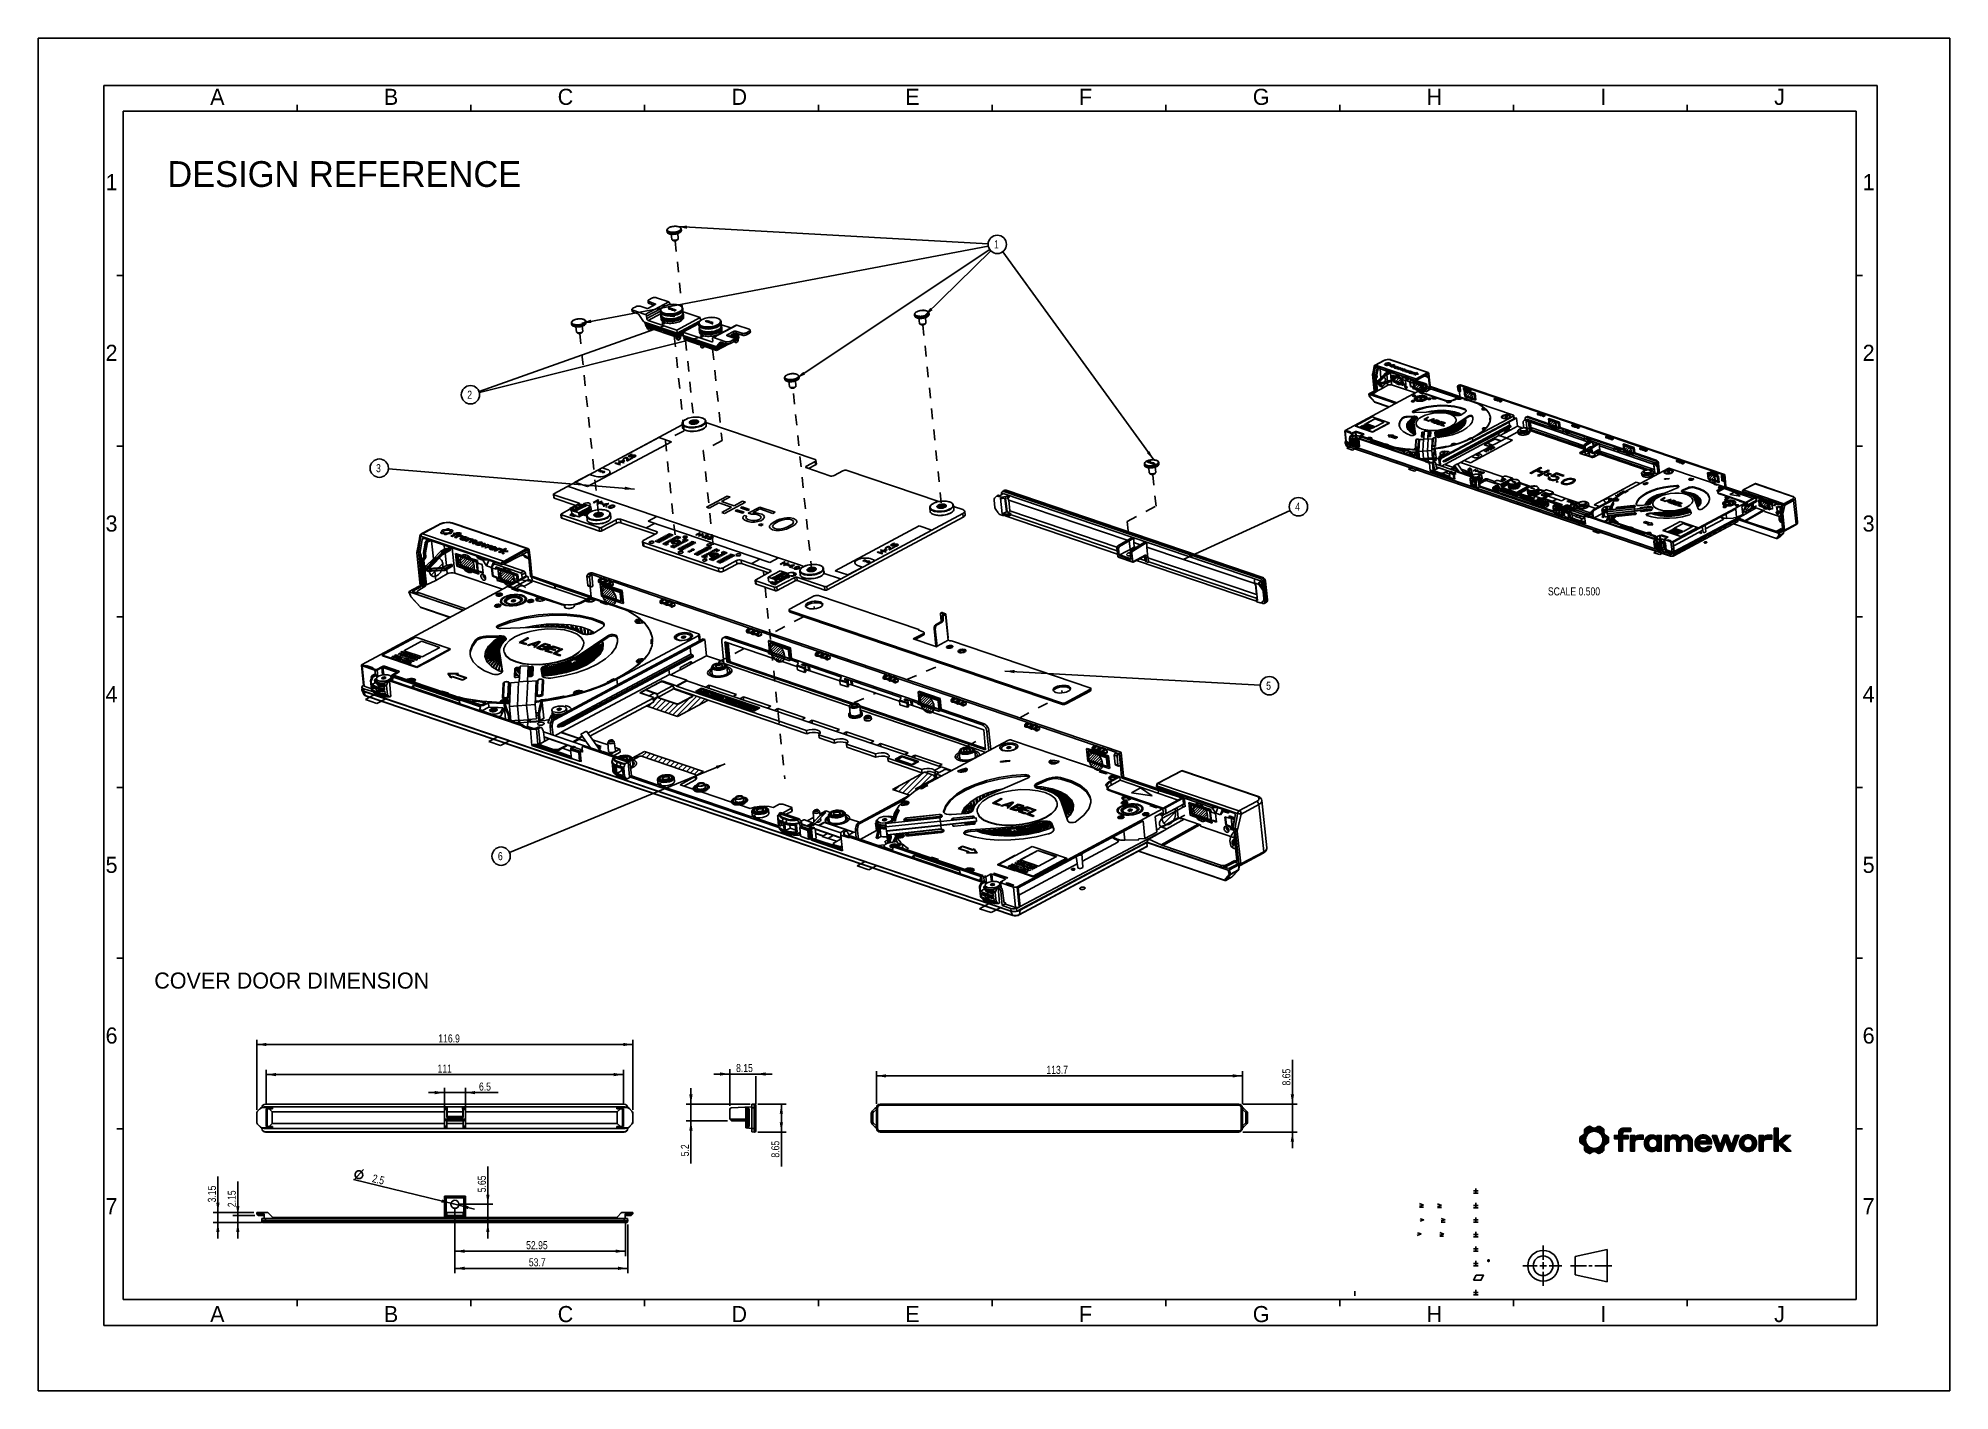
# Model space of a CAD drawing. Header units: millimetres. Extents: x 0 to 594, y 0 to 420.
import ezdxf

# ---------------------------------------------------------------- set-up
doc = ezdxf.new("R2010")
doc.units = ezdxf.units.MM
doc.header["$LTSCALE"] = 32.67
doc.linetypes.add('DASHED', pattern=[0.2, 0.1, -0.1])
doc.layers.get('0').update_dxf_attribs({"linetype": 'CONTINUOUS'})
doc.layers.add('ASSEM_MEM', color=7, linetype='CONTINUOUS')
doc.layers.add('FEATURE', color=7, linetype='CONTINUOUS')
doc.styles.get("Standard").update_dxf_attribs({"font": 'txt', "width": 0.8})
doc.styles.add('TEXTSTYLE_2', font='txt')
doc.styles.add('TEXTSTYLE_7', font='ar_wgl__.ttf')
doc.dimstyles.new('DIMSTYLE_1', dxfattribs={"dimtxt": 2.5, "dimasz": 3, "dimexe": 1.5, "dimexo": 1.2, "dimtad": 1, "dimdsep": 46, "dimtxsty": 'STANDARD', "dimblk": '_FILLED', "dimblk1": '_FILLED', "dimblk2": '_FILLED', "dimcen": 0.09, "dimazin": 2, "dimtp": 0.01, "dimtm": 0.01, "dimtfac": 1, "dimtofl": 0, "dimtmove": 0, "dimatfit": 3, "dimldrblk": '_FILLED', "dimfxl": 1, "dimtolj": 1, "dimarcsym": 0})
doc.dimstyles.new('DIMSTYLE_2', dxfattribs={"dimtxt": 2.5, "dimasz": 3, "dimexe": 1.5, "dimexo": 1.2, "dimtad": 1, "dimdsep": 46, "dimtxsty": 'STANDARD', "dimblk": '_FILLED', "dimblk1": '_FILLED', "dimblk2": '_FILLED', "dimcen": 0.09, "dimazin": 2, "dimtp": 0.01, "dimtm": 0.01, "dimtfac": 1, "dimtmove": 0, "dimatfit": 2, "dimldrblk": '_FILLED', "dimfxl": 1, "dimtolj": 1, "dimarcsym": 0})
doc.dimstyles.get("Standard").update_dxf_attribs({"dimtxt": 2.5, "dimasz": 3, "dimexe": 1.5, "dimexo": 1.2, "dimtad": 1, "dimdsep": 46, "dimtxsty": 'STANDARD', "dimblk": '_FILLED', "dimblk1": '_FILLED', "dimblk2": '_FILLED', "dimcen": 0.09, "dimazin": 2, "dimtol": 1, "dimtp": 0.01, "dimtm": 0.01, "dimtfac": 1, "dimtofl": 0, "dimtmove": 0, "dimatfit": 3, "dimldrblk": '_FILLED', "dimfxl": 1, "dimtolj": 1, "dimarcsym": 0})

msp = doc.modelspace()

# ---------------------------------------------------------------- texts
at = {"color": 7, "linetype": 'CONTINUOUS', "attachment_point": 1, "line_spacing_factor": 0.9}
for s, insert, char_height, width, style in [('A', (53.422, 404.309), 5, 5, 'TEXTSTYLE_2'), ('B', (107.422, 404.309), 5, 5, 'TEXTSTYLE_2'), ('C', (161.422, 404.309), 5, 5, 'TEXTSTYLE_2'), ('D', (215.422, 404.309), 5, 5, 'TEXTSTYLE_2'), ('E', (269.422, 404.309), 5, 5, 'TEXTSTYLE_2'), ('F', (323.422, 404.309), 5, 5, 'TEXTSTYLE_2'), ('G', (377.422, 404.309), 5, 5, 'TEXTSTYLE_2'), ('H', (431.422, 404.309), 5, 5, 'TEXTSTYLE_2'), ('I', (485.422, 404.309), 5, 5, 'TEXTSTYLE_2'), ('J', (539.422, 404.309), 5, 5, 'TEXTSTYLE_2'), ('DESIGN REFERENCE', (40.123, 381.835), 8, 114.64684, 'TEXTSTYLE_7'), ('1', (20.922, 377.809), 5, 5, 'TEXTSTYLE_2'), ('1', (566.922, 377.809), 5, 5, 'TEXTSTYLE_2'), ('2', (20.922, 324.809), 5, 5, 'TEXTSTYLE_2'), ('2', (566.922, 324.809), 5, 5, 'TEXTSTYLE_2'), ('3', (20.922, 271.809), 5, 5, 'TEXTSTYLE_2'), ('3', (566.922, 271.809), 5, 5, 'TEXTSTYLE_2'), ('4', (20.922, 218.809), 5, 5, 'TEXTSTYLE_2'), ('4', (566.922, 218.809), 5, 5, 'TEXTSTYLE_2'), ('5', (20.922, 165.809), 5, 5, 'TEXTSTYLE_2'), ('5', (566.922, 165.809), 5, 5, 'TEXTSTYLE_2'), ('COVER DOOR DIMENSION', (36.052, 129.875), 5, 89.08922, 'TEXTSTYLE_7'), ('6', (20.922, 112.809), 5, 5, 'TEXTSTYLE_2'), ('6', (566.922, 112.809), 5, 5, 'TEXTSTYLE_2'), ('7', (20.922, 59.809), 5, 5, 'TEXTSTYLE_2'), ('7', (566.922, 59.809), 5, 5, 'TEXTSTYLE_2'), ('A', (53.422, 26.309), 5, 5, 'TEXTSTYLE_2'), ('B', (107.422, 26.309), 5, 5, 'TEXTSTYLE_2'), ('C', (161.422, 26.309), 5, 5, 'TEXTSTYLE_2'), ('D', (215.422, 26.309), 5, 5, 'TEXTSTYLE_2'), ('E', (269.422, 26.309), 5, 5, 'TEXTSTYLE_2'), ('F', (323.422, 26.309), 5, 5, 'TEXTSTYLE_2'), ('G', (377.422, 26.309), 5, 5, 'TEXTSTYLE_2'), ('H', (431.422, 26.309), 5, 5, 'TEXTSTYLE_2'), ('I', (485.422, 26.309), 5, 5, 'TEXTSTYLE_2'), ('J', (539.422, 26.309), 5, 5, 'TEXTSTYLE_2')]:
    msp.add_mtext(s, dxfattribs=dict(at, insert=insert, char_height=char_height, width=width, style=style))
at = {"color": 7, "linetype": 'CONTINUOUS', "insert": (485.337, 249.479), "char_height": 2.5, "width": 22, "attachment_point": 3, "line_spacing_factor": 0.9}
msp.add_mtext('SCALE 0.500', dxfattribs=at)

# ---------------------------------------------------------------- blocks, each defined once
blk = doc.blocks.new('SYM301_BL0', base_point=(436.14, 48.55))
at = {"color": 7, "linetype": 'CONTINUOUS'}
for p, q in [((435.52, 49.12), (436.76, 48.66)), ((436.73, 48.66), (435.52, 48.34)), ((435.52, 47.98), (436.71, 47.98))]:
    blk.add_line(p, q, dxfattribs=at)
blk = doc.blocks.new('SYM301_BL1', base_point=(436.63, 52.94))
at = {"color": 7, "linetype": 'CONTINUOUS'}
for p, q in [((436.01, 53.51), (437.24, 53.05)), ((437.22, 53.05), (436.01, 52.73)), ((436.01, 52.37), (437.2, 52.37))]:
    blk.add_line(p, q, dxfattribs=at)
blk = doc.blocks.new('SYM301_BL2', base_point=(435.48, 57.45))
at = {"color": 7, "linetype": 'CONTINUOUS'}
for p, q in [((434.86, 58.02), (436.1, 57.56)), ((436.07, 57.56), (434.86, 57.24)), ((434.86, 56.88), (436.05, 56.88))]:
    blk.add_line(p, q, dxfattribs=at)
blk = doc.blocks.new('SYM001_BL3', base_point=(429.16, 48.62))
at = {"color": 7, "linetype": 'CONTINUOUS'}
for p, q in [((429.78, 48.69), (428.54, 48.23)), ((428.56, 49.01), (429.78, 48.69))]:
    blk.add_line(p, q, dxfattribs=at)
blk = doc.blocks.new('SYM001_BL4', base_point=(430, 53.01))
at = {"color": 7, "linetype": 'CONTINUOUS'}
for p, q in [((430.62, 53.08), (429.38, 52.62)), ((429.4, 53.39), (430.62, 53.08))]:
    blk.add_line(p, q, dxfattribs=at)
blk = doc.blocks.new('SYM301_BL5', base_point=(429.85, 57.55))
at = {"color": 7, "linetype": 'CONTINUOUS'}
for p, q in [((429.23, 58.12), (430.46, 57.66)), ((430.44, 57.66), (429.23, 57.34)), ((429.23, 56.97), (430.42, 56.97))]:
    blk.add_line(p, q, dxfattribs=at)
blk = doc.blocks.new('_FILLED')
at = {"color": 0, "linetype": 'BYBLOCK'}
blk.add_solid([(0, 0), (-1, 0.17), (-1, -0.17)], dxfattribs=at)
blk = doc.blocks.new('*D0')
at = {"color": 7, "linetype": 'CONTINUOUS'}
for p, q in [((67.89, 87.26), (67.89, 109.02)), ((67.89, 107.52), (126.34, 107.52)), ((184.79, 107.52), (126.34, 107.52)), ((184.79, 87.26), (184.79, 109.02))]:
    blk.add_line(p, q, dxfattribs=at)
at = {"color": 7, "linetype": 'CONTINUOUS', "xscale": 3, "yscale": 3, "zscale": 3, "rotation": 180}
blk.add_blockref('_FILLED', (67.89, 107.52), dxfattribs=at)
at = {"color": 7, "linetype": 'CONTINUOUS', "xscale": 3, "yscale": 3, "zscale": 3}
blk.add_blockref('_FILLED', (184.79, 107.52), dxfattribs=at)
at = {"color": 7, "linetype": 'CONTINUOUS', "insert": (127.67, 110.65), "char_height": 2.5, "width": 10, "attachment_point": 2, "line_spacing_factor": 0.9}
blk.add_mtext('116.9', dxfattribs=at)
blk = doc.blocks.new('*D1')
at = {"color": 7, "linetype": 'CONTINUOUS'}
for p, q in [((260.48, 89.1), (260.48, 99.28)), ((260.48, 97.78), (317.33, 97.78)), ((374.18, 97.78), (317.33, 97.78)), ((374.18, 89.1), (374.18, 99.28))]:
    blk.add_line(p, q, dxfattribs=at)
at = {"color": 7, "linetype": 'CONTINUOUS', "xscale": 3, "yscale": 3, "zscale": 3, "rotation": 180}
blk.add_blockref('_FILLED', (260.48, 97.78), dxfattribs=at)
at = {"color": 7, "linetype": 'CONTINUOUS', "xscale": 3, "yscale": 3, "zscale": 3}
blk.add_blockref('_FILLED', (374.18, 97.78), dxfattribs=at)
at = {"color": 7, "linetype": 'CONTINUOUS', "insert": (316.63, 100.9), "char_height": 2.5, "width": 10, "attachment_point": 2, "line_spacing_factor": 0.9}
blk.add_mtext('113.7', dxfattribs=at)
blk = doc.blocks.new('*D2')
at = {"color": 7, "linetype": 'CONTINUOUS'}
for p, q in [((389.72, 89), (389.72, 102.79)), ((389.72, 102.79), (389.72, 84.67)), ((374.28, 89), (391.22, 89)), ((389.72, 75.35), (389.72, 84.67)), ((374.28, 80.35), (391.22, 80.35)), ((389.72, 80.35), (389.72, 75.35))]:
    blk.add_line(p, q, dxfattribs=at)
at = {"color": 7, "linetype": 'CONTINUOUS', "xscale": 3, "yscale": 3, "zscale": 3}
for p, rotation in [((389.72, 89), 270), ((389.72, 80.35), 90)]:
    blk.add_blockref('_FILLED', p, dxfattribs=dict(at, rotation=rotation))
at = {"color": 7, "linetype": 'CONTINUOUS', "insert": (386.6, 94.79), "char_height": 2.5, "width": 8, "attachment_point": 1, "rotation": 90, "line_spacing_factor": 0.9}
blk.add_mtext('8.65', dxfattribs=at)
blk = doc.blocks.new('*D3')
at = {"color": 7, "linetype": 'CONTINUOUS'}
for p, q in [((214.89, 98.35), (209.89, 98.35)), ((209.89, 98.35), (218.97, 98.35)), ((214.89, 88.51), (214.89, 99.85)), ((228.04, 98.35), (218.97, 98.35)), ((223.04, 98.35), (228.04, 98.35)), ((223.04, 89.1), (223.04, 97.72))]:
    blk.add_line(p, q, dxfattribs=at)
at = {"color": 7, "linetype": 'CONTINUOUS', "xscale": 3, "yscale": 3, "zscale": 3}
blk.add_blockref('_FILLED', (214.89, 98.35), dxfattribs=at)
at = {"color": 7, "linetype": 'CONTINUOUS', "xscale": 3, "yscale": 3, "zscale": 3, "rotation": 180}
blk.add_blockref('_FILLED', (223.04, 98.35), dxfattribs=at)
at = {"color": 7, "linetype": 'CONTINUOUS', "insert": (219.46, 101.47), "char_height": 2.5, "width": 8, "attachment_point": 2, "line_spacing_factor": 0.9}
blk.add_mtext('8.15', dxfattribs=at)
blk = doc.blocks.new('*D4')
at = {"color": 7, "linetype": 'CONTINUOUS'}
for p, q in [((129.49, 57.9), (97.99, 65.56)), ((128.27, 58.19), (128.27, 58.19)), ((128.27, 58.19), (129.49, 57.9)), ((130.7, 57.6), (129.49, 57.9)), ((129.49, 57.9), (135.56, 56.42)), ((130.7, 57.6), (130.7, 57.6))]:
    blk.add_line(p, q, dxfattribs=at)
at = {"color": 7, "linetype": 'CONTINUOUS', "xscale": 3, "yscale": 3, "zscale": 3}
for p, rotation in [((128.27, 58.19), 346.3198194314), ((130.7, 57.6), 166.3198194314)]:
    blk.add_blockref('_FILLED', p, dxfattribs=dict(at, rotation=rotation))
at = {"color": 7, "linetype": 'CONTINUOUS', "insert": (107.8, 66.39), "char_height": 2.5, "width": 14, "attachment_point": 3, "rotation": 346.32033, "line_spacing_factor": 0.9, "style": 'TEXTSTYLE_2'}
blk.add_mtext('{\\ftxt;\\W0.0001;\\H0.0001;\\~}{\\ftxt;\\W1.3333333333;\\H2.5; }{\\ftxt;\\W0.0001;\\H0.0001;\\~}{\\W0.8;2.5}', dxfattribs=at)
blk = doc.blocks.new('*D5')
at = {"color": 7, "linetype": 'CONTINUOUS'}
for p, q in [((139.72, 57.9), (139.72, 69.63)), ((139.72, 69.63), (139.72, 55.07)), ((130.69, 57.9), (141.22, 57.9)), ((139.72, 47.25), (139.72, 55.07)), ((139.72, 52.25), (139.72, 47.25))]:
    blk.add_line(p, q, dxfattribs=at)
at = {"color": 7, "linetype": 'CONTINUOUS', "xscale": 3, "yscale": 3, "zscale": 3}
for p, rotation in [((139.72, 57.9), 270), ((139.72, 52.25), 90)]:
    blk.add_blockref('_FILLED', p, dxfattribs=dict(at, rotation=rotation))
at = {"color": 7, "linetype": 'CONTINUOUS', "insert": (136.6, 61.63), "char_height": 2.5, "width": 8, "attachment_point": 1, "rotation": 90, "line_spacing_factor": 0.9}
blk.add_mtext('5.65', dxfattribs=at)
blk = doc.blocks.new('*D6')
at = {"color": 7, "linetype": 'CONTINUOUS'}
for p, q in [((62.02, 54.4), (62.02, 65.01)), ((62.02, 65.01), (62.02, 53.32)), ((67.33, 54.4), (60.52, 54.4)), ((69.39, 52.25), (60.52, 52.25)), ((62.02, 47.25), (62.02, 53.32)), ((62.02, 52.25), (62.02, 47.25))]:
    blk.add_line(p, q, dxfattribs=at)
at = {"color": 7, "linetype": 'CONTINUOUS', "xscale": 3, "yscale": 3, "zscale": 3}
for p, rotation in [((62.02, 54.4), 270), ((62.02, 52.25), 90)]:
    blk.add_blockref('_FILLED', p, dxfattribs=dict(at, rotation=rotation))
at = {"color": 7, "linetype": 'CONTINUOUS', "insert": (58.9, 57.01), "char_height": 2.5, "width": 8, "attachment_point": 1, "rotation": 90, "line_spacing_factor": 0.9}
blk.add_mtext('2.15', dxfattribs=at)
blk = doc.blocks.new('*D7')
at = {"color": 7, "linetype": 'CONTINUOUS'}
for p, q in [((55.83, 55.4), (55.83, 66.49)), ((55.83, 66.49), (55.83, 53.82)), ((66.98, 55.4), (54.33, 55.4)), ((55.83, 47.25), (55.83, 53.82)), ((68.62, 52.25), (54.33, 52.25)), ((55.83, 52.25), (55.83, 47.25))]:
    blk.add_line(p, q, dxfattribs=at)
at = {"color": 7, "linetype": 'CONTINUOUS', "xscale": 3, "yscale": 3, "zscale": 3}
for p, rotation in [((55.83, 55.4), 270), ((55.83, 52.25), 90)]:
    blk.add_blockref('_FILLED', p, dxfattribs=dict(at, rotation=rotation))
at = {"color": 7, "linetype": 'CONTINUOUS', "insert": (52.71, 58.49), "char_height": 2.5, "width": 8, "attachment_point": 1, "rotation": 90, "line_spacing_factor": 0.9}
blk.add_mtext('3.15', dxfattribs=at)
blk = doc.blocks.new('*D8')
at = {"color": 7, "linetype": 'CONTINUOUS'}
for p, q in [((223.64, 89), (232.42, 89)), ((230.92, 89), (230.92, 84.67)), ((230.92, 80.35), (230.92, 84.67)), ((230.92, 84.67), (230.92, 69.61)), ((223.64, 80.35), (232.42, 80.35))]:
    blk.add_line(p, q, dxfattribs=at)
at = {"color": 7, "linetype": 'CONTINUOUS', "xscale": 3, "yscale": 3, "zscale": 3}
for p, rotation in [((230.92, 89), 90), ((230.92, 80.35), 270)]:
    blk.add_blockref('_FILLED', p, dxfattribs=dict(at, rotation=rotation))
at = {"color": 7, "linetype": 'CONTINUOUS', "insert": (227.8, 77.61), "char_height": 2.5, "width": 8, "attachment_point": 3, "rotation": 90, "line_spacing_factor": 0.9}
blk.add_mtext('8.65', dxfattribs=at)
blk = doc.blocks.new('*D9')
at = {"color": 7, "linetype": 'CONTINUOUS'}
for p, q in [((129.49, 56.7), (129.49, 36.51)), ((183.19, 51.65), (183.19, 36.51)), ((129.49, 38.01), (156.34, 38.01)), ((183.19, 38.01), (156.34, 38.01))]:
    blk.add_line(p, q, dxfattribs=at)
at = {"color": 7, "linetype": 'CONTINUOUS', "xscale": 3, "yscale": 3, "zscale": 3, "rotation": 180}
blk.add_blockref('_FILLED', (129.49, 38.01), dxfattribs=at)
at = {"color": 7, "linetype": 'CONTINUOUS', "xscale": 3, "yscale": 3, "zscale": 3}
blk.add_blockref('_FILLED', (183.19, 38.01), dxfattribs=at)
at = {"color": 7, "linetype": 'CONTINUOUS', "insert": (155.06, 41.14), "char_height": 2.5, "width": 8, "attachment_point": 2, "line_spacing_factor": 0.9}
blk.add_mtext('53.7', dxfattribs=at)
blk = doc.blocks.new('*D10')
at = {"color": 7, "linetype": 'CONTINUOUS'}
for p, q in [((129.49, 56.7), (129.49, 41.83)), ((182.44, 52.3), (182.44, 41.83)), ((129.49, 43.33), (155.96, 43.33)), ((182.44, 43.33), (155.96, 43.33))]:
    blk.add_line(p, q, dxfattribs=at)
at = {"color": 7, "linetype": 'CONTINUOUS', "xscale": 3, "yscale": 3, "zscale": 3, "rotation": 180}
blk.add_blockref('_FILLED', (129.49, 43.33), dxfattribs=at)
at = {"color": 7, "linetype": 'CONTINUOUS', "xscale": 3, "yscale": 3, "zscale": 3}
blk.add_blockref('_FILLED', (182.44, 43.33), dxfattribs=at)
at = {"color": 7, "linetype": 'CONTINUOUS', "insert": (154.96, 46.45), "char_height": 2.5, "width": 10, "attachment_point": 2, "line_spacing_factor": 0.9}
blk.add_mtext('52.95', dxfattribs=at)
blk = doc.blocks.new('*D11')
at = {"color": 7, "linetype": 'CONTINUOUS'}
for p, q in [((70.84, 88.75), (70.84, 99.68)), ((70.84, 98.18), (126.34, 98.18)), ((181.84, 98.18), (126.34, 98.18)), ((181.84, 88.75), (181.84, 99.68))]:
    blk.add_line(p, q, dxfattribs=at)
at = {"color": 7, "linetype": 'CONTINUOUS', "xscale": 3, "yscale": 3, "zscale": 3, "rotation": 180}
blk.add_blockref('_FILLED', (70.84, 98.18), dxfattribs=at)
at = {"color": 7, "linetype": 'CONTINUOUS', "xscale": 3, "yscale": 3, "zscale": 3}
blk.add_blockref('_FILLED', (181.84, 98.18), dxfattribs=at)
at = {"color": 7, "linetype": 'CONTINUOUS', "insert": (126.32, 101.3), "char_height": 2.5, "width": 6, "attachment_point": 2, "line_spacing_factor": 0.9}
blk.add_mtext('111', dxfattribs=at)
blk = doc.blocks.new('*D12')
at = {"color": 7, "linetype": 'CONTINUOUS'}
for p, q in [((202.83, 89), (202.83, 94)), ((202.83, 94), (202.83, 86.4)), ((221.24, 89), (201.33, 89)), ((214.19, 83.8), (201.33, 83.8)), ((202.83, 70.53), (202.83, 86.4)), ((202.83, 83.8), (202.83, 70.53))]:
    blk.add_line(p, q, dxfattribs=at)
at = {"color": 7, "linetype": 'CONTINUOUS', "xscale": 3, "yscale": 3, "zscale": 3}
for p, rotation in [((202.83, 89), 270), ((202.83, 83.8), 90)]:
    blk.add_blockref('_FILLED', p, dxfattribs=dict(at, rotation=rotation))
at = {"color": 7, "linetype": 'CONTINUOUS', "insert": (199.71, 76.53), "char_height": 2.5, "width": 6, "attachment_point": 3, "rotation": 90, "line_spacing_factor": 0.9}
blk.add_mtext('5.2', dxfattribs=at)
blk = doc.blocks.new('*D13')
at = {"color": 7, "linetype": 'CONTINUOUS'}
for p, q in [((126.24, 92.58), (121.24, 92.58)), ((121.24, 92.58), (129.49, 92.58)), ((126.24, 88.51), (126.24, 94.08)), ((142.96, 92.58), (129.49, 92.58)), ((132.74, 88.51), (132.74, 94.08)), ((132.74, 92.58), (142.96, 92.58))]:
    blk.add_line(p, q, dxfattribs=at)
at = {"color": 7, "linetype": 'CONTINUOUS', "xscale": 3, "yscale": 3, "zscale": 3}
blk.add_blockref('_FILLED', (126.24, 92.58), dxfattribs=at)
at = {"color": 7, "linetype": 'CONTINUOUS', "xscale": 3, "yscale": 3, "zscale": 3, "rotation": 180}
blk.add_blockref('_FILLED', (132.74, 92.58), dxfattribs=at)
at = {"color": 7, "linetype": 'CONTINUOUS', "insert": (136.96, 95.7), "char_height": 2.5, "width": 6, "attachment_point": 1, "line_spacing_factor": 0.9}
blk.add_mtext('6.5', dxfattribs=at)
blk = doc.blocks.new('BALLOON_BL6', base_point=(134.32, 309.3))
at = {"color": 7, "linetype": 'CONTINUOUS'}
blk.add_circle((134.32, 309.3), 2.85, dxfattribs=at)
at = {"color": 7, "linetype": 'CONTINUOUS', "insert": (133.32, 310.55), "char_height": 2.5, "width": 2, "attachment_point": 1, "line_spacing_factor": 0.9}
blk.add_mtext('2', dxfattribs=at)
blk = doc.blocks.new('BALLOON_BL7', base_point=(105.97, 286.5))
at = {"color": 7, "linetype": 'CONTINUOUS'}
blk.add_circle((105.97, 286.5), 2.85, dxfattribs=at)
at = {"color": 7, "linetype": 'CONTINUOUS', "insert": (104.97, 287.75), "char_height": 2.5, "width": 2, "attachment_point": 1, "line_spacing_factor": 0.9}
blk.add_mtext('3', dxfattribs=at)
blk = doc.blocks.new('BALLOON_BL8', base_point=(382.58, 218.94))
at = {"color": 7, "linetype": 'CONTINUOUS'}
blk.add_circle((382.58, 218.94), 2.85, dxfattribs=at)
at = {"color": 7, "linetype": 'CONTINUOUS', "insert": (381.58, 220.19), "char_height": 2.5, "width": 2, "attachment_point": 1, "line_spacing_factor": 0.9}
blk.add_mtext('5', dxfattribs=at)
blk = doc.blocks.new('BALLOON_BL9', base_point=(391.61, 274.51))
at = {"color": 7, "linetype": 'CONTINUOUS'}
blk.add_circle((391.61, 274.51), 2.85, dxfattribs=at)
at = {"color": 7, "linetype": 'CONTINUOUS', "insert": (390.61, 275.76), "char_height": 2.5, "width": 2, "attachment_point": 1, "line_spacing_factor": 0.9}
blk.add_mtext('4', dxfattribs=at)
blk = doc.blocks.new('BALLOON_BL10', base_point=(143.84, 166.01))
at = {"color": 7, "linetype": 'CONTINUOUS'}
blk.add_circle((143.84, 166.01), 2.85, dxfattribs=at)
at = {"color": 7, "linetype": 'CONTINUOUS', "insert": (142.84, 167.26), "char_height": 2.5, "width": 2, "attachment_point": 1, "line_spacing_factor": 0.9}
blk.add_mtext('6', dxfattribs=at)
blk = doc.blocks.new('BALLOON_BL11', base_point=(298.03, 355.99))
at = {"color": 7, "linetype": 'CONTINUOUS'}
blk.add_circle((298.03, 355.99), 2.85, dxfattribs=at)
at = {"color": 7, "linetype": 'CONTINUOUS', "insert": (297.03, 357.24), "char_height": 2.5, "width": 2, "attachment_point": 1, "line_spacing_factor": 0.9}
blk.add_mtext('1', dxfattribs=at)

# ---------------------------------------------------------------- dimensions: what is measured, and where the dimension line sits
at = {"color": 7, "linetype": 'CONTINUOUS'}
for base, p1, p2, picture, middle in [((184.788, 107.524), (67.888, 86.06), (184.788, 86.06), '*D0', (127.921, 107.524)), ((181.838, 98.179), (70.838, 87.547), (181.838, 87.547), '*D11', (126.317, 98.179)), ((132.738, 92.576), (126.238, 87.311), (132.738, 87.311), '*D13', (140.027, 92.576)), ((374.179, 97.776), (260.479, 87.897), (374.179, 87.897), '*D1', (316.881, 97.776)), ((183.188, 38.012), (129.488, 57.899), (183.188, 52.847), '*D9', (155.064, 38.012))]:
    dim = msp.add_linear_dim(base=base, p1=p1, p2=p2, dimstyle='DIMSTYLE_1', dxfattribs=at)
    dim.commit()
    dim.dimension.update_dxf_attribs({"geometry": picture, "text_midpoint": middle, "dimtype": 160})
for base, p1, p2, angle, picture, middle in [((214.891, 98.348), (223.041, 87.897), (214.891, 87.311), 180, '*D3', (219.462, 98.348)), ((389.724, 80.347), (373.079, 88.998), (373.079, 80.347), 270, '*D2', (389.724, 98.79)), ((202.832, 88.998), (215.391, 83.797), (222.443, 88.998), 90, '*D12', (202.832, 73.53)), ((230.925, 80.347), (222.443, 88.998), (222.443, 80.347), 270, '*D8', (230.925, 73.61)), ((55.834, 52.249), (68.181, 55.399), (69.815, 52.249), 270, '*D7', (55.834, 62.553)), ((139.721, 57.899), (182.088, 52.249), (129.488, 57.899), 90, '*D5', (139.721, 65.689)), ((62.024, 54.399), (70.588, 52.249), (68.535, 54.399), 90, '*D6', (62.024, 61.076)), ((129.488, 43.328), (182.438, 53.499), (129.488, 57.899), 180, '*D10', (155.026, 43.328))]:
    dim = msp.add_linear_dim(base=base, p1=p1, p2=p2, angle=angle, dimstyle='DIMSTYLE_1', dxfattribs=at)
    dim.commit()
    dim.dimension.update_dxf_attribs({"geometry": picture, "text_midpoint": middle, "dimtype": 160})
dim = msp.add_diameter_dim_2p(p1=(128.274, 58.194), p2=(130.703, 57.603), text='%%c<>', dimstyle='DIMSTYLE_2', override={"dimpost": '<>'}, dxfattribs=at)
dim.commit()
dim.dimension.update_dxf_attribs({"geometry": '*D4', "text_midpoint": (104.59, 65.889), "dimtype": 163})

# ---------------------------------------------------------------- hatches: boundary and pattern name
at = {"linetype": 'CONTINUOUS'}
for points in [[(481.089, 79.038), (481.015, 78.863), (480.953, 78.682), (480.905, 78.496), (480.869, 78.304), (480.847, 78.108), (480.84, 77.908), (480.847, 77.707), (480.869, 77.511), (480.905, 77.32), (480.953, 77.133), (479.223, 76.964), (479.204, 76.989), (479.187, 77.014), (479.171, 77.04), (479.157, 77.067), (479.145, 77.095), (479.134, 77.123), (479.125, 77.153), (479.117, 77.183), (479.111, 77.213), (479.095, 77.327), (479.082, 77.441), (479.071, 77.557), (479.063, 77.673), (479.059, 77.79), (479.057, 77.908), (479.059, 78.025), (479.063, 78.142), (479.071, 78.259), (479.082, 78.374), (479.095, 78.488), (479.111, 78.602), (479.117, 78.633), (479.125, 78.663), (479.134, 78.692), (479.145, 78.721), (479.157, 78.748), (479.171, 78.775), (479.187, 78.801), (479.204, 78.827), (479.223, 78.851), (479.243, 78.874), (479.264, 78.895), (479.287, 78.916), (479.311, 78.935), (479.336, 78.953), (479.363, 78.969), (481.175, 79.207)], [(482.223, 80.255), (482.062, 80.158), (481.908, 80.05), (481.762, 79.932), (481.626, 79.804), (481.498, 79.667), (481.38, 79.522), (481.272, 79.368), (481.175, 79.207), (479.363, 78.969), (480.023, 79.351), (480.076, 79.384), (480.127, 79.42), (480.175, 79.459), (480.22, 79.5), (480.263, 79.544), (480.303, 79.591), (480.339, 79.64), (480.373, 79.691), (480.404, 79.743), (480.431, 79.798), (480.455, 79.854), (480.475, 79.912), (480.492, 79.971), (480.505, 80.031), (480.515, 80.092), (480.521, 80.154), (480.523, 80.217), (483.126, 80.561), (482.934, 80.525), (482.748, 80.476), (482.567, 80.415), (482.392, 80.341)], [(483.522, 81.526), (486.193, 81.486), (486.329, 81.379), (486.353, 81.359), (486.375, 81.338), (486.396, 81.315), (486.415, 81.292), (486.433, 81.267), (486.449, 81.241), (486.464, 81.215), (486.477, 81.187), (486.489, 81.159), (486.499, 81.13), (486.507, 81.101), (486.513, 81.071), (486.518, 81.041), (486.521, 81.01), (486.521, 80.979), (483.126, 80.561), (480.523, 80.217), (480.523, 80.979), (480.524, 81.01), (480.526, 81.041), (480.531, 81.071), (480.537, 81.101), (480.546, 81.13), (480.555, 81.159), (480.567, 81.187), (480.58, 81.215), (480.595, 81.241), (480.611, 81.267), (480.629, 81.292), (480.649, 81.315), (480.669, 81.338), (480.692, 81.359), (480.715, 81.379), (480.852, 81.486), (483.203, 81.578), (483.265, 81.559), (483.329, 81.545), (483.393, 81.534), (483.457, 81.528)], [(483.141, 81.601), (483.203, 81.578), (480.852, 81.486), (480.993, 81.587), (483.022, 81.66), (483.081, 81.629)], [(482.361, 82.041), (483.022, 81.66), (480.993, 81.587), (481.137, 81.683), (481.286, 81.773), (481.439, 81.857), (481.595, 81.936), (481.754, 82.008), (482.306, 82.069), (482.334, 82.056)], [(482.067, 82.108), (482.097, 82.11), (482.128, 82.109), (482.158, 82.107), (482.188, 82.103), (482.218, 82.097), (482.248, 82.09), (482.277, 82.08), (482.306, 82.069), (481.754, 82.008), (481.917, 82.075), (481.946, 82.085), (481.976, 82.094), (482.006, 82.1), (482.036, 82.105)], [(483.522, 80.59), (483.322, 80.583), (483.126, 80.561), (486.521, 80.979), (486.521, 80.217), (486.523, 80.154), (485.136, 80.05), (484.983, 80.158), (484.821, 80.255), (484.653, 80.341), (484.478, 80.415), (484.297, 80.476), (484.11, 80.525), (483.919, 80.561), (483.722, 80.583)], [(485.907, 81.683), (486.052, 81.587), (486.193, 81.486), (483.522, 81.526), (483.587, 81.528), (483.651, 81.534), (483.715, 81.545), (483.779, 81.559), (483.841, 81.578), (483.903, 81.601), (483.963, 81.629), (484.022, 81.66), (485.29, 82.008), (485.45, 81.936), (485.606, 81.857), (485.758, 81.773)], [(484.947, 82.11), (484.977, 82.108), (485.008, 82.105), (485.038, 82.1), (485.068, 82.094), (485.098, 82.085), (485.127, 82.075), (485.29, 82.008), (484.022, 81.66), (484.683, 82.041), (484.711, 82.056), (484.739, 82.069), (484.767, 82.08), (484.796, 82.09), (484.826, 82.097), (484.856, 82.103), (484.886, 82.107), (484.917, 82.109)], [(486.529, 80.092), (486.539, 80.031), (485.282, 79.932), (485.136, 80.05), (486.523, 80.154)], [(486.552, 79.971), (486.569, 79.912), (485.419, 79.804), (485.282, 79.932), (486.539, 80.031)], [(486.59, 79.854), (486.613, 79.798), (485.546, 79.667), (485.419, 79.804), (486.569, 79.912)], [(486.671, 79.691), (486.705, 79.64), (485.664, 79.522), (485.546, 79.667), (486.613, 79.798), (486.641, 79.743)], [(486.781, 79.544), (486.824, 79.5), (485.772, 79.368), (485.664, 79.522), (486.705, 79.64), (486.741, 79.591)], [(486.968, 79.384), (487.021, 79.351), (487.682, 78.969), (486.029, 78.863), (485.955, 79.038), (485.869, 79.207), (485.772, 79.368), (486.824, 79.5), (486.869, 79.459), (486.917, 79.42)], [(487.802, 78.874), (487.822, 78.851), (486.091, 78.682), (486.029, 78.863), (487.682, 78.969), (487.708, 78.953), (487.734, 78.935), (487.758, 78.916), (487.78, 78.895)], [(487.911, 78.692), (487.92, 78.663), (486.14, 78.496), (486.091, 78.682), (487.822, 78.851), (487.84, 78.827), (487.858, 78.801), (487.873, 78.775), (487.887, 78.748), (487.9, 78.721)], [(487.949, 77.327), (487.933, 77.213), (486.091, 77.133), (486.14, 77.32), (487.963, 77.441)], [(487.933, 78.602), (487.949, 78.488), (486.175, 78.304), (486.14, 78.496), (487.92, 78.663), (487.927, 78.633)], [(487.973, 77.557), (487.963, 77.441), (486.14, 77.32), (486.175, 77.511), (487.981, 77.673)], [(487.963, 78.374), (487.973, 78.259), (486.197, 78.108), (486.175, 78.304), (487.949, 78.488)], [(487.986, 77.79), (487.981, 77.673), (486.175, 77.511), (486.197, 77.707), (487.987, 77.908)], [(487.981, 78.142), (487.986, 78.025), (487.987, 77.908), (486.197, 77.707), (486.204, 77.908), (486.197, 78.108), (487.973, 78.259)], [(492.35, 79.776), (492.35, 79.303), (489.772, 78.26), (489.772, 79.303), (491.114, 79.303), (492.363, 79.965), (492.356, 79.905), (492.351, 79.842)], [(494.098, 79.303), (494.098, 78.26), (492.35, 78.26), (492.35, 74.417), (491.114, 74.417), (491.114, 78.26), (489.772, 78.26), (492.35, 79.303)], [(492.423, 80.177), (492.403, 80.128), (491.114, 80.017), (491.117, 80.144), (492.472, 80.266), (492.446, 80.223)], [(492.373, 80.022), (492.363, 79.965), (491.114, 79.303), (491.114, 80.017), (492.403, 80.128), (492.387, 80.077)], [(492.501, 80.305), (492.472, 80.266), (491.117, 80.144), (491.127, 80.266), (492.569, 80.376), (492.533, 80.342)], [(492.609, 80.406), (492.569, 80.376), (491.127, 80.266), (491.143, 80.383), (492.747, 80.48), (492.698, 80.458), (492.651, 80.434)], [(492.801, 80.498), (492.747, 80.48), (491.143, 80.383), (491.166, 80.494), (493.123, 80.539), (493.051, 80.537), (492.983, 80.532), (492.918, 80.524), (492.858, 80.512)], [(492.598, 81.521), (492.746, 81.524), (494.851, 81.524), (494.851, 80.539), (493.123, 80.539), (491.166, 80.494), (491.196, 80.601), (491.232, 80.702), (491.275, 80.798), (491.324, 80.888), (491.381, 80.973), (491.444, 81.052), (491.514, 81.126), (491.59, 81.193), (491.674, 81.255), (491.765, 81.31), (491.863, 81.359), (491.968, 81.403), (492.079, 81.439), (492.198, 81.47), (492.324, 81.493), (492.458, 81.51)], [(497.507, 79.329), (497.634, 79.332), (498.773, 79.332), (498.773, 78.106), (497.469, 78.106), (497.342, 78.104), (497.222, 78.098), (497.109, 78.089), (497.002, 78.076), (496.902, 78.06), (496.808, 78.039), (496.72, 78.015), (496.638, 77.987), (496.562, 77.955), (496.492, 77.919), (496.427, 77.879), (496.369, 77.835), (496.311, 77.783), (496.259, 77.726), (496.213, 77.663), (496.174, 77.596), (496.14, 77.524), (494.823, 74.417), (494.823, 79.303), (496.05, 79.303), (496.05, 78.482), (496.079, 78.542), (496.115, 78.608), (496.159, 78.678), (496.213, 78.752), (496.276, 78.827), (496.35, 78.902), (496.413, 78.958), (496.483, 79.012), (496.56, 79.064), (496.645, 79.113), (496.738, 79.159), (496.838, 79.201), (496.947, 79.238), (497.066, 79.27), (497.167, 79.292), (497.274, 79.309), (497.387, 79.321)], [(496.05, 76.985), (496.05, 74.417), (494.823, 74.417), (496.14, 77.524), (496.112, 77.447), (496.089, 77.365), (496.072, 77.278), (496.06, 77.186), (496.052, 77.088)], [(500.448, 77.31), (500.423, 77.203), (499.142, 77.072), (499.161, 77.276), (500.479, 77.414)], [(500.517, 77.514), (500.479, 77.414), (499.161, 77.276), (499.192, 77.472), (500.562, 77.61)], [(500.612, 77.7), (500.562, 77.61), (499.192, 77.472), (499.234, 77.66), (500.669, 77.786)], [(500.731, 77.867), (500.669, 77.786), (499.234, 77.66), (499.287, 77.84), (500.8, 77.942)], [(500.874, 78.011), (500.8, 77.942), (499.287, 77.84), (499.352, 78.011), (501.037, 78.132), (500.953, 78.075)], [(501.127, 78.182), (501.037, 78.132), (499.352, 78.011), (499.426, 78.173), (501.645, 78.323), (501.533, 78.311), (501.424, 78.29), (501.321, 78.261), (501.221, 78.225)], [(499.51, 78.326), (499.603, 78.469), (501.762, 78.328), (501.645, 78.323), (499.426, 78.173)], [(503.032, 78.642), (503.056, 78.603), (499.603, 78.469), (499.705, 78.604), (503.001, 78.686)], [(503.075, 78.569), (502.464, 78.132), (502.376, 78.182), (502.285, 78.225), (502.189, 78.261), (502.088, 78.29), (501.983, 78.311), (501.874, 78.323), (501.762, 78.328), (499.603, 78.469), (503.056, 78.603)], [(502.964, 78.734), (503.001, 78.686), (499.705, 78.604), (499.815, 78.728), (502.905, 78.804)], [(502.834, 78.877), (502.905, 78.804), (499.815, 78.728), (499.945, 78.854), (502.752, 78.952)], [(502.433, 79.172), (502.552, 79.102), (502.658, 79.028), (502.752, 78.952), (499.945, 78.854), (500.084, 78.968), (500.232, 79.069), (500.387, 79.158), (502.336, 79.221)], [(502.119, 79.306), (502.231, 79.266), (502.336, 79.221), (500.387, 79.158), (500.549, 79.234), (500.718, 79.296), (502, 79.341)], [(501.255, 79.402), (501.443, 79.409), (501.594, 79.405), (501.737, 79.391), (501.872, 79.37), (502, 79.341), (500.718, 79.296), (500.892, 79.345), (501.071, 79.381)], [(503.075, 78.569), (503.075, 79.303), (504.311, 79.303), (504.311, 74.417), (503.085, 74.417), (503.085, 75.189), (502.971, 76.206), (503.008, 76.306), (503.039, 76.409), (503.063, 76.517), (503.08, 76.628), (503.091, 76.743), (503.095, 76.86), (503.091, 76.977), (503.08, 77.092), (503.063, 77.203), (503.039, 77.31), (503.008, 77.414), (502.971, 77.514), (502.927, 77.61), (502.878, 77.7), (502.822, 77.786), (502.761, 77.867), (502.695, 77.942), (502.623, 78.011), (502.546, 78.075), (502.464, 78.132)], [(506.796, 77.024), (506.796, 74.417), (505.57, 74.417), (505.57, 79.303), (506.796, 79.303), (506.796, 78.482), (506.907, 77.608), (506.873, 77.52), (506.846, 77.428), (506.824, 77.332), (506.808, 77.233), (506.799, 77.13)], [(508.399, 79.409), (508.543, 79.405), (508.684, 79.392), (508.82, 79.37), (508.951, 79.341), (509.078, 79.304), (509.2, 79.258), (509.317, 79.206), (509.429, 79.146), (509.535, 79.079), (509.636, 79.005), (509.732, 78.925), (509.821, 78.839), (509.905, 78.746), (509.982, 78.647), (510.053, 78.543), (510.117, 78.433), (507.9, 78.305), (507.8, 78.294), (507.705, 78.277), (507.613, 78.253), (507.526, 78.222), (507.443, 78.186), (507.364, 78.143), (507.289, 78.094), (507.22, 78.04), (507.155, 77.98), (507.095, 77.916), (507.04, 77.846), (506.99, 77.771), (506.946, 77.692), (506.907, 77.608), (506.796, 78.482), (506.834, 78.552), (506.881, 78.625), (506.937, 78.7), (507, 78.778), (507.072, 78.856), (507.152, 78.933), (507.24, 79.008), (507.337, 79.08), (507.441, 79.148), (507.554, 79.21), (507.675, 79.266), (507.803, 79.315), (507.912, 79.347), (508.026, 79.373), (508.145, 79.393), (508.27, 79.405)], [(508.103, 78.305), (508.003, 78.308), (507.9, 78.305), (510.117, 78.433), (510.175, 78.318), (511.605, 78.308), (511.502, 78.305), (511.402, 78.294), (511.307, 78.277), (511.215, 78.253), (511.128, 78.222), (511.044, 78.186), (510.966, 78.143), (510.891, 78.094), (510.821, 78.04), (510.757, 77.98), (510.697, 77.916), (510.642, 77.846), (510.592, 77.771), (510.547, 77.692), (510.509, 77.608), (510.475, 77.52), (510.448, 77.428), (510.426, 77.332), (510.41, 77.233), (510.401, 77.13), (510.398, 77.024), (510.398, 74.417), (509.162, 74.417), (509.162, 77.024), (509.159, 77.133), (509.15, 77.237), (509.135, 77.338), (509.115, 77.435), (509.089, 77.528), (509.057, 77.617), (509.02, 77.7), (508.978, 77.78), (508.931, 77.854), (508.878, 77.923), (508.821, 77.987), (508.759, 78.046), (508.692, 78.099), (508.621, 78.147), (508.545, 78.189), (508.465, 78.225), (508.381, 78.254), (508.292, 78.278), (508.199, 78.295)], [(511.971, 79.409), (512.145, 79.403), (512.312, 79.385), (512.473, 79.356), (512.627, 79.315), (512.774, 79.264), (512.914, 79.202), (513.047, 79.13), (513.171, 79.049), (513.288, 78.958), (513.397, 78.858), (513.498, 78.749), (513.59, 78.632), (513.674, 78.507), (513.748, 78.375), (513.813, 78.235), (513.869, 78.089), (513.915, 77.936), (512.58, 77.78), (512.532, 77.854), (512.48, 77.923), (512.423, 77.987), (512.361, 78.046), (512.294, 78.099), (512.223, 78.147), (512.147, 78.189), (512.067, 78.225), (511.982, 78.254), (511.894, 78.278), (511.801, 78.295), (511.705, 78.305), (511.605, 78.308), (510.175, 78.318), (510.221, 78.404), (510.274, 78.493), (510.335, 78.584), (510.405, 78.676), (510.482, 78.768), (510.569, 78.859), (510.665, 78.946), (510.769, 79.03), (510.884, 79.109), (511.008, 79.181), (511.142, 79.246), (511.286, 79.301), (511.409, 79.338), (511.539, 79.368), (511.676, 79.391), (511.82, 79.404)], [(513.915, 77.936), (513.952, 77.776), (513.978, 77.611), (513.994, 77.441), (513.999, 77.265), (513.999, 74.417), (512.763, 74.417), (512.763, 77.024), (512.76, 77.133), (512.751, 77.237), (512.737, 77.338), (512.716, 77.435), (512.69, 77.528), (512.659, 77.617), (512.622, 77.7), (512.58, 77.78)], [(518.681, 77.507), (519.912, 77.443), (519.947, 77.234), (519.968, 77.017), (519.975, 76.657), (516.093, 76.657), (516.105, 76.55), (516.123, 76.445), (514.921, 76.256), (514.886, 76.451), (514.865, 76.653), (514.857, 76.86), (514.865, 77.073), (514.886, 77.28), (514.921, 77.48), (516.159, 77.599), (516.132, 77.507)], [(516.191, 77.688), (516.159, 77.599), (514.921, 77.48), (514.969, 77.672), (516.27, 77.853), (516.228, 77.773)], [(516.316, 77.929), (516.27, 77.853), (514.969, 77.672), (515.03, 77.856), (516.367, 78)], [(516.423, 78.067), (516.367, 78), (515.03, 77.856), (515.103, 78.032), (516.548, 78.187), (516.484, 78.13)], [(516.617, 78.24), (516.548, 78.187), (515.103, 78.032), (515.188, 78.2), (516.768, 78.33), (516.69, 78.287)], [(516.849, 78.367), (516.768, 78.33), (515.188, 78.2), (515.285, 78.358), (517.313, 78.469), (517.213, 78.46), (517.116, 78.446), (517.023, 78.425), (516.934, 78.399)], [(517.206, 79.421), (517.416, 79.428), (517.628, 79.421), (517.834, 79.401), (518.032, 79.366), (518.223, 79.319), (518.407, 79.259), (518.582, 79.186), (518.749, 79.101), (518.907, 79.004), (519.056, 78.896), (519.195, 78.776), (519.324, 78.645), (519.442, 78.503), (519.55, 78.351), (519.646, 78.188), (519.731, 78.016), (519.804, 77.834), (518.617, 77.693), (518.578, 77.779), (518.534, 77.86), (518.486, 77.937), (518.434, 78.009), (518.377, 78.076), (518.317, 78.138), (518.252, 78.195), (518.184, 78.247), (518.112, 78.293), (518.037, 78.335), (517.958, 78.371), (517.875, 78.402), (517.79, 78.427), (517.701, 78.447), (517.609, 78.461), (517.514, 78.47), (517.416, 78.472), (517.313, 78.469), (515.285, 78.358), (515.393, 78.507), (515.512, 78.647), (515.642, 78.776), (515.781, 78.895), (515.93, 79.003), (516.088, 79.099), (516.254, 79.184), (516.43, 79.257), (516.613, 79.318), (516.803, 79.366), (517.001, 79.4)], [(519.804, 77.834), (519.865, 77.643), (519.912, 77.443), (518.681, 77.507), (518.651, 77.602), (518.617, 77.693)], [(524.955, 79.342), (526.152, 76.049), (528.47, 79.303), (526.684, 74.378), (525.573, 74.378), (524.327, 77.777), (523.091, 74.378), (522.01, 74.378), (522.657, 76.02), (523.864, 79.342)], [(529.984, 77.307), (529.959, 77.2), (528.687, 77.07), (528.71, 77.273), (530.017, 77.41)], [(530.056, 77.51), (530.017, 77.41), (528.71, 77.273), (528.747, 77.47), (530.101, 77.605)], [(530.153, 77.696), (530.101, 77.605), (528.747, 77.47), (528.797, 77.661), (530.211, 77.782)], [(530.275, 77.863), (530.211, 77.782), (528.797, 77.661), (528.862, 77.844), (530.42, 78.008), (530.345, 77.939)], [(530.5, 78.072), (530.42, 78.008), (528.862, 77.844), (528.939, 78.019), (530.677, 78.18), (530.586, 78.129)], [(530.772, 78.224), (530.677, 78.18), (528.939, 78.019), (529.028, 78.187), (531.199, 78.323), (531.086, 78.31), (530.977, 78.289), (530.873, 78.26)], [(531.316, 79.428), (531.526, 79.421), (531.73, 79.399), (531.929, 79.364), (532.122, 79.315), (532.308, 79.254), (532.487, 79.179), (532.658, 79.093), (532.82, 78.995), (532.974, 78.886), (533.118, 78.766), (533.253, 78.635), (533.377, 78.495), (533.49, 78.345), (533.592, 78.187), (533.682, 78.019), (533.759, 77.844), (533.824, 77.661), (532.566, 77.514), (532.521, 77.61), (532.469, 77.7), (532.412, 77.786), (532.348, 77.867), (532.279, 77.942), (532.204, 78.011), (532.124, 78.075), (532.039, 78.132), (531.948, 78.182), (531.854, 78.225), (531.754, 78.261), (531.651, 78.29), (531.543, 78.311), (531.431, 78.323), (531.316, 78.328), (531.199, 78.323), (529.028, 78.187), (529.13, 78.345), (529.243, 78.495), (529.367, 78.635), (529.501, 78.766), (529.646, 78.886), (529.8, 78.995), (529.963, 79.093), (530.134, 79.179), (530.314, 79.254), (530.501, 79.315), (530.695, 79.364), (530.896, 79.399), (531.103, 79.421)], [(533.824, 77.661), (533.875, 77.47), (533.912, 77.273), (533.935, 77.07), (533.942, 76.86), (533.935, 76.65), (533.912, 76.447), (533.875, 76.249), (533.824, 76.059), (533.759, 75.876), (533.682, 75.7), (533.592, 75.533), (533.49, 75.374), (531.431, 75.396), (531.543, 75.409), (531.651, 75.43), (531.754, 75.458), (531.854, 75.494), (531.948, 75.538), (532.039, 75.588), (532.124, 75.645), (532.204, 75.708), (532.279, 75.778), (532.348, 75.853), (532.412, 75.934), (532.469, 76.019), (532.521, 76.11), (532.566, 76.206), (532.605, 76.306), (532.638, 76.409), (532.663, 76.517), (532.682, 76.628), (532.693, 76.743), (532.697, 76.86), (532.693, 76.977), (532.682, 77.092), (532.663, 77.203), (532.638, 77.31), (532.605, 77.414), (532.566, 77.514)], [(537.484, 79.329), (537.61, 79.332), (538.75, 79.332), (538.75, 78.106), (537.446, 78.106), (537.319, 78.104), (537.199, 78.098), (537.085, 78.089), (536.979, 78.076), (536.878, 78.06), (536.784, 78.039), (536.696, 78.015), (536.614, 77.987), (536.539, 77.955), (536.468, 77.919), (536.404, 77.879), (536.345, 77.835), (536.287, 77.783), (536.235, 77.726), (536.19, 77.663), (536.15, 77.596), (536.116, 77.524), (534.8, 74.417), (534.8, 79.303), (536.027, 79.303), (536.027, 78.482), (536.055, 78.542), (536.091, 78.608), (536.136, 78.678), (536.189, 78.752), (536.253, 78.827), (536.327, 78.902), (536.39, 78.958), (536.46, 79.012), (536.537, 79.064), (536.622, 79.113), (536.714, 79.159), (536.815, 79.201), (536.924, 79.238), (537.042, 79.27), (537.143, 79.292), (537.25, 79.309), (537.364, 79.321)], [(536.027, 76.985), (536.027, 74.417), (534.8, 74.417), (536.116, 77.524), (536.088, 77.447), (536.066, 77.365), (536.048, 77.278), (536.036, 77.186), (536.029, 77.088)], [(540.691, 77.314), (542.932, 79.303), (544.544, 79.303), (541.947, 77.024), (544.679, 74.417), (543.028, 74.417), (540.691, 76.638), (540.691, 74.417), (539.475, 74.417), (539.475, 81.524), (540.691, 81.524)], [(480.953, 77.133), (481.015, 76.952), (481.089, 76.777), (480.023, 76.465), (479.363, 76.846), (479.336, 76.862), (479.311, 76.88), (479.287, 76.899), (479.264, 76.92), (479.243, 76.941), (479.223, 76.964)], [(481.175, 76.608), (481.272, 76.447), (481.38, 76.293), (481.498, 76.148), (481.626, 76.011), (481.762, 75.883), (481.908, 75.765), (482.062, 75.657), (482.223, 75.56), (480.523, 74.837), (480.523, 75.599), (480.52, 75.665), (480.514, 75.731), (480.503, 75.796), (480.488, 75.86), (480.469, 75.922), (480.446, 75.983), (480.419, 76.042), (480.389, 76.099), (480.355, 76.154), (480.317, 76.206), (480.276, 76.256), (480.231, 76.304), (480.184, 76.349), (480.133, 76.391), (480.079, 76.429), (480.023, 76.465), (481.089, 76.777)], [(483.522, 75.225), (483.722, 75.233), (483.919, 75.254), (486.521, 74.837), (486.521, 74.805), (486.518, 74.775), (486.513, 74.744), (486.507, 74.714), (486.499, 74.685), (486.489, 74.656), (486.477, 74.628), (486.464, 74.601), (486.449, 74.574), (486.433, 74.548), (486.415, 74.524), (486.396, 74.5), (486.375, 74.477), (486.353, 74.456), (486.329, 74.436), (486.193, 74.329), (483.715, 74.271), (483.651, 74.281), (483.587, 74.287), (483.522, 74.29), (480.993, 74.228), (480.852, 74.329), (480.715, 74.436), (480.692, 74.456), (480.669, 74.477), (480.649, 74.5), (480.629, 74.524), (480.611, 74.548), (480.595, 74.574), (480.58, 74.601), (480.567, 74.628), (480.555, 74.656), (480.546, 74.685), (480.537, 74.714), (480.531, 74.744), (480.526, 74.775), (480.524, 74.805), (480.523, 74.837), (482.223, 75.56), (482.392, 75.475), (482.567, 75.4), (482.748, 75.339), (482.934, 75.29), (483.126, 75.254), (483.322, 75.233)], [(483.203, 74.237), (483.141, 74.214), (481.137, 74.133), (480.993, 74.228), (483.522, 74.29), (483.457, 74.287), (483.393, 74.281), (483.329, 74.271), (483.265, 74.256)], [(483.022, 74.156), (482.361, 73.774), (481.917, 73.74), (481.754, 73.807), (481.595, 73.879), (481.439, 73.958), (481.286, 74.042), (481.137, 74.133), (483.141, 74.214), (483.081, 74.187)], [(482.306, 73.746), (482.277, 73.735), (482.248, 73.725), (482.218, 73.718), (482.188, 73.712), (482.158, 73.708), (482.128, 73.706), (482.097, 73.705), (482.067, 73.707), (482.036, 73.71), (482.006, 73.715), (481.976, 73.722), (481.946, 73.73), (481.917, 73.74), (482.361, 73.774), (482.334, 73.759)], [(483.715, 74.271), (486.193, 74.329), (486.052, 74.228), (485.907, 74.133), (484.683, 73.774), (484.022, 74.156), (483.963, 74.187), (483.903, 74.214), (483.841, 74.237), (483.779, 74.256)], [(486.524, 75.665), (486.521, 75.599), (486.521, 74.837), (483.919, 75.254), (484.11, 75.29), (484.297, 75.339), (484.478, 75.4), (484.653, 75.475), (484.821, 75.56), (484.983, 75.657), (486.53, 75.731)], [(485.29, 73.807), (485.127, 73.74), (485.098, 73.73), (485.068, 73.722), (485.038, 73.715), (485.008, 73.71), (484.977, 73.707), (484.947, 73.705), (484.917, 73.706), (484.886, 73.708), (484.856, 73.712), (484.826, 73.718), (484.796, 73.725), (484.767, 73.735), (484.739, 73.746), (484.711, 73.759), (484.683, 73.774), (485.907, 74.133), (485.758, 74.042), (485.606, 73.958), (485.45, 73.879)], [(486.541, 75.796), (486.53, 75.731), (484.983, 75.657), (485.136, 75.765), (486.556, 75.86)], [(486.575, 75.922), (486.556, 75.86), (485.136, 75.765), (485.282, 75.883), (486.598, 75.983)], [(486.625, 76.042), (486.598, 75.983), (485.282, 75.883), (485.419, 76.011), (486.655, 76.099)], [(486.69, 76.154), (486.655, 76.099), (485.419, 76.011), (485.546, 76.148), (486.768, 76.256), (486.727, 76.206)], [(486.813, 76.304), (486.768, 76.256), (485.546, 76.148), (485.664, 76.293), (486.965, 76.429), (486.911, 76.391), (486.86, 76.349)], [(487.682, 76.846), (487.021, 76.465), (486.965, 76.429), (485.664, 76.293), (485.772, 76.447), (485.869, 76.608), (485.955, 76.777), (487.802, 76.941), (487.78, 76.92), (487.758, 76.899), (487.734, 76.88), (487.708, 76.862)], [(487.822, 76.964), (487.802, 76.941), (485.955, 76.777), (486.029, 76.952), (487.911, 77.123), (487.9, 77.095), (487.887, 77.067), (487.873, 77.04), (487.858, 77.014), (487.84, 76.989)], [(487.92, 77.153), (487.911, 77.123), (486.029, 76.952), (486.091, 77.133), (487.933, 77.213), (487.927, 77.183)], [(500.405, 77.092), (500.394, 76.977), (500.391, 76.86), (499.142, 76.645), (499.136, 76.86), (499.142, 77.072), (500.423, 77.203)], [(500.394, 76.743), (500.405, 76.628), (499.161, 76.439), (499.142, 76.645), (500.391, 76.86)], [(500.423, 76.517), (500.448, 76.409), (499.192, 76.242), (499.161, 76.439), (500.405, 76.628)], [(500.479, 76.306), (500.517, 76.206), (499.234, 76.052), (499.192, 76.242), (500.448, 76.409)], [(500.562, 76.11), (500.612, 76.019), (499.287, 75.872), (499.234, 76.052), (500.517, 76.206)], [(500.669, 75.934), (500.731, 75.853), (499.351, 75.701), (499.287, 75.872), (500.612, 76.019)], [(500.874, 75.708), (500.953, 75.645), (499.425, 75.539), (499.351, 75.701), (500.731, 75.853), (500.8, 75.778)], [(501.037, 75.588), (501.127, 75.538), (499.509, 75.386), (499.425, 75.539), (500.953, 75.645)], [(501.762, 75.392), (501.874, 75.396), (501.983, 75.409), (502.088, 75.43), (502.189, 75.458), (502.285, 75.494), (502.376, 75.538), (502.464, 75.588), (502.546, 75.645), (502.623, 75.708), (502.695, 75.778), (502.761, 75.853), (502.822, 75.934), (502.878, 76.019), (502.927, 76.11), (502.971, 76.206), (503.085, 75.189), (499.602, 75.242), (499.509, 75.386), (501.127, 75.538), (501.221, 75.494), (501.321, 75.458), (501.424, 75.43), (501.533, 75.409), (501.645, 75.396)], [(503.044, 75.115), (503.015, 75.07), (499.814, 74.984), (499.704, 75.108), (499.602, 75.242), (503.085, 75.189), (503.067, 75.155)], [(502.979, 75.02), (502.921, 74.948), (499.944, 74.859), (499.814, 74.984), (503.015, 75.07)], [(502.852, 74.871), (502.771, 74.792), (502.701, 74.733), (500.229, 74.646), (500.082, 74.746), (499.944, 74.859), (502.921, 74.948)], [(502.625, 74.674), (502.541, 74.617), (500.384, 74.558), (500.229, 74.646), (502.701, 74.733)], [(502.45, 74.562), (502.351, 74.51), (502.245, 74.462), (502.13, 74.419), (500.886, 74.374), (500.713, 74.422), (500.545, 74.484), (500.384, 74.558), (502.541, 74.617)], [(502.008, 74.383), (501.904, 74.358), (501.794, 74.338), (501.247, 74.318), (501.064, 74.339), (500.886, 74.374), (502.13, 74.419)], [(501.68, 74.323), (501.559, 74.314), (501.434, 74.311), (501.247, 74.318), (501.794, 74.338)], [(516.148, 76.343), (516.178, 76.244), (514.969, 76.066), (514.921, 76.256), (516.123, 76.445)], [(516.215, 76.149), (516.258, 76.057), (515.031, 75.884), (514.969, 76.066), (516.178, 76.244)], [(516.361, 75.887), (516.421, 75.809), (515.105, 75.709), (515.031, 75.884), (516.258, 76.057), (516.307, 75.97)], [(516.486, 75.735), (516.556, 75.666), (515.192, 75.542), (515.105, 75.709), (516.421, 75.809)], [(516.712, 75.545), (516.797, 75.493), (515.29, 75.383), (515.192, 75.542), (516.556, 75.666), (516.632, 75.603)], [(516.981, 75.408), (517.079, 75.375), (515.401, 75.233), (515.29, 75.383), (516.797, 75.493), (516.887, 75.448)], [(518.68, 75.816), (518.7, 75.846), (519.917, 75.846), (519.894, 75.739), (519.854, 75.62), (519.797, 75.491), (519.722, 75.357), (519.628, 75.22), (519.516, 75.082), (515.655, 74.961), (515.523, 75.092), (515.401, 75.233), (517.513, 75.315), (517.605, 75.317), (517.692, 75.322), (517.775, 75.331), (517.854, 75.343), (517.928, 75.357), (518.016, 75.379), (518.098, 75.404), (518.174, 75.432), (518.244, 75.463), (518.308, 75.496), (518.367, 75.53), (518.421, 75.565), (518.47, 75.601), (518.528, 75.648), (518.577, 75.695), (518.619, 75.739), (518.653, 75.779)], [(517.513, 75.315), (515.401, 75.233), (517.079, 75.375), (517.182, 75.349), (517.288, 75.33), (517.399, 75.319)], [(519.418, 74.98), (519.309, 74.881), (519.188, 74.785), (519.054, 74.694), (518.908, 74.61), (518.75, 74.532), (518.578, 74.464), (518.393, 74.405), (516.864, 74.357), (516.664, 74.406), (516.472, 74.469), (516.29, 74.544), (516.116, 74.631), (515.953, 74.73), (515.799, 74.84), (515.655, 74.961), (519.516, 75.082)], [(518.235, 74.366), (518.068, 74.334), (517.893, 74.311), (517.707, 74.297), (517.513, 74.292), (517.289, 74.299), (517.073, 74.321), (516.864, 74.357), (518.393, 74.405)], [(529.94, 77.089), (529.929, 76.976), (529.925, 76.86), (528.687, 76.65), (528.68, 76.86), (528.687, 77.07), (529.959, 77.2)], [(529.929, 76.744), (529.94, 76.631), (528.71, 76.447), (528.687, 76.65), (529.925, 76.86)], [(529.959, 76.52), (529.984, 76.413), (528.747, 76.249), (528.71, 76.447), (529.94, 76.631)], [(530.017, 76.31), (530.056, 76.21), (528.797, 76.059), (528.747, 76.249), (529.984, 76.413)], [(530.101, 76.115), (530.153, 76.024), (528.862, 75.876), (528.797, 76.059), (530.056, 76.21)], [(530.211, 75.938), (530.275, 75.857), (528.939, 75.7), (528.862, 75.876), (530.153, 76.024)], [(530.42, 75.711), (530.5, 75.648), (529.028, 75.533), (528.939, 75.7), (530.275, 75.857), (530.345, 75.781)], [(530.677, 75.539), (530.772, 75.496), (529.13, 75.374), (529.028, 75.533), (530.5, 75.648), (530.586, 75.59)], [(531.316, 75.392), (531.431, 75.396), (533.49, 75.374), (533.377, 75.225), (533.253, 75.084), (533.118, 74.954), (532.974, 74.834), (532.82, 74.725), (532.658, 74.627), (532.487, 74.54), (532.308, 74.466), (532.122, 74.404), (531.929, 74.355), (531.73, 74.32), (531.526, 74.298), (531.316, 74.291), (531.103, 74.298), (530.896, 74.32), (530.695, 74.355), (530.501, 74.404), (530.314, 74.466), (530.134, 74.54), (529.963, 74.627), (529.8, 74.725), (529.646, 74.834), (529.501, 74.954), (529.367, 75.084), (529.243, 75.225), (529.13, 75.374), (530.772, 75.496), (530.873, 75.459), (530.977, 75.43), (531.086, 75.409), (531.199, 75.396)]]:
    msp.add_hatch(color=7, dxfattribs=at).paths.add_polyline_path(points)

# ---------------------------------------------------------------- linework, layer by layer
at = {"color": 7, "linetype": 'CONTINUOUS'}
for p, q in [((0, 0), (0, 420)), ((0, 420), (594, 420)), ((594, 0), (594, 420)), ((20.422, 20.309), (20.422, 405.309)), ((20.422, 405.309), (571.422, 405.309)), ((571.422, 405.309), (571.422, 20.309)), ((80.422, 397.309), (80.422, 399.309)), ((134.422, 397.309), (134.422, 399.309)), ((188.422, 397.309), (188.422, 399.309)), ((242.422, 397.309), (242.422, 399.309)), ((296.422, 397.309), (296.422, 399.309)), ((350.422, 397.309), (350.422, 399.309)), ((404.422, 397.309), (404.422, 399.309)), ((458.422, 397.309), (458.422, 399.309)), ((512.422, 397.309), (512.422, 399.309)), ((26.422, 28.309), (26.422, 397.309)), ((26.422, 397.309), (564.922, 397.309)), ((564.922, 28.309), (564.922, 397.309)), ((195.387, 359.952), (195.35, 360.311)), ((195.397, 359.895), (195.387, 359.952)), ((195.451, 359.766), (195.397, 359.895)), ((196.073, 361.187), (196.08, 361.19)), ((196.887, 357.6), (196.728, 359.136)), ((197.267, 357.187), (197.094, 357.296)), ((197.302, 357.167), (197.267, 357.187)), ((197.386, 357.131), (197.302, 357.167)), ((198.737, 357.466), (198.59, 357.324)), ((198.877, 357.806), (198.718, 359.34)), ((199.076, 360.168), (199.068, 360.164)), ((199.863, 360.416), (199.826, 360.774)), ((199.863, 360.416), (199.864, 360.336)), ((26.422, 346.309), (24.422, 346.309)), ((564.922, 346.309), (566.922, 346.309)), ((272.334, 333.849), (272.297, 334.207)), ((272.344, 333.792), (272.334, 333.849)), ((272.398, 333.662), (272.344, 333.792)), ((273.019, 335.083), (273.027, 335.087)), ((273.834, 331.496), (273.675, 333.032)), ((275.823, 331.702), (275.665, 333.236)), ((276.022, 334.064), (276.015, 334.06)), ((276.81, 334.312), (276.773, 334.671)), ((276.81, 334.312), (276.811, 334.233)), ((165.726, 331.205), (165.689, 331.564)), ((165.736, 331.148), (165.726, 331.205)), ((165.79, 331.019), (165.736, 331.148)), ((166.412, 332.44), (166.419, 332.444)), ((167.227, 328.853), (167.068, 330.389)), ((167.606, 328.44), (167.433, 328.549)), ((167.641, 328.42), (167.606, 328.44)), ((167.726, 328.384), (167.641, 328.42)), ((169.076, 328.719), (168.929, 328.577)), ((169.216, 329.059), (169.057, 330.593)), ((169.415, 331.421), (169.408, 331.417)), ((170.202, 331.669), (170.165, 332.027)), ((170.202, 331.669), (170.203, 331.589)), ((274.213, 331.083), (274.041, 331.193)), ((274.248, 331.063), (274.213, 331.083)), ((274.333, 331.028), (274.248, 331.063)), ((275.683, 331.363), (275.537, 331.22)), ((232.636, 315.423), (232.643, 315.427)), ((236.426, 314.652), (236.389, 315.011)), ((231.95, 314.189), (231.913, 314.547)), ((231.96, 314.131), (231.95, 314.189)), ((232.014, 314.002), (231.96, 314.131)), ((233.45, 311.836), (233.291, 313.372)), ((233.829, 311.423), (233.657, 311.533)), ((233.865, 311.403), (233.829, 311.423)), ((233.949, 311.367), (233.865, 311.403)), ((235.3, 311.703), (235.153, 311.56)), ((235.44, 312.042), (235.281, 313.576)), ((235.638, 314.404), (235.631, 314.4)), ((236.426, 314.652), (236.427, 314.573)), ((200.223, 299.156), (200.107, 300.276)), ((201.141, 299.541), (201.486, 299.423)), ((201.235, 301.653), (201.246, 301.659)), ((202.917, 300.316), (202.743, 300.266)), ((204.999, 300.581), (204.966, 300.537)), ((205.069, 300.623), (204.967, 300.538)), ((206.367, 298.547), (205.971, 298.379)), ((206.312, 299.931), (206.301, 299.925)), ((206.421, 299.754), (206.733, 299.939)), ((207.543, 299.594), (207.432, 299.37)), ((207.584, 299.918), (207.468, 301.038)), ((459.832, 297.402), (459.774, 297.963)), ((460.291, 297.595), (460.464, 297.536)), ((460.338, 298.651), (460.344, 298.654)), ((460.481, 298.172), (460.463, 298.351)), ((460.464, 297.536), (460.658, 297.49)), ((460.486, 298.143), (460.481, 298.172)), ((460.513, 298.078), (460.486, 298.143)), ((460.658, 297.49), (460.869, 297.457)), ((460.824, 298.789), (460.828, 298.791)), ((460.869, 297.457), (461.094, 297.439)), ((460.959, 298.113), (461.02, 298.101)), ((461.094, 297.439), (461.328, 297.435)), ((461.176, 298.94), (461.328, 298.965)), ((462.045, 297.509), (462.273, 297.561)), ((462.273, 297.561), (462.49, 297.626)), ((462.325, 298.279), (462.322, 298.277)), ((462.706, 297.014), (462.489, 296.94)), ((462.49, 297.626), (462.691, 297.702)), ((462.691, 297.702), (462.871, 297.787)), ((462.719, 298.403), (462.701, 298.583)), ((462.904, 297.098), (462.706, 297.014)), ((462.719, 298.403), (462.72, 298.364)), ((462.876, 297.79), (462.871, 297.787)), ((462.876, 297.79), (463.032, 297.883)), ((463.079, 297.192), (462.904, 297.098)), ((462.931, 297.701), (463.087, 297.794)), ((463.492, 297.621), (463.436, 297.51)), ((463.512, 297.783), (463.454, 298.344)), ((26.422, 293.309), (24.422, 293.309)), ((460.583, 296.853), (460.39, 296.907)), ((462.489, 296.94), (462.257, 296.879)), ((564.922, 293.309), (566.922, 293.309)), ((442.557, 284.919), (443.739, 285.55)), ((443.326, 285.205), (443.032, 285.047)), ((443.042, 285.043), (443.327, 285.196)), ((444.277, 285.335), (443.133, 284.723)), ((443.318, 285.185), (443.202, 285.123)), ((443.203, 285.114), (443.202, 285.123)), ((443.202, 285.123), (443.221, 285.117)), ((443.21, 284.986), (443.505, 285.144)), ((443.221, 285.117), (443.319, 285.169)), ((443.319, 285.16), (443.222, 285.108)), ((443.228, 284.691), (444.284, 285.255)), ((443.342, 285.176), (443.318, 285.185)), ((443.324, 285.082), (443.319, 285.169)), ((443.326, 285.205), (443.327, 285.196)), ((443.505, 285.144), (443.326, 285.205)), ((443.327, 285.196), (443.495, 285.139)), ((443.343, 285.167), (443.342, 285.176)), ((443.342, 285.176), (443.345, 285.087)), ((443.345, 285.088), (443.343, 285.167)), ((443.446, 285.141), (443.345, 285.087)), ((443.345, 285.074), (443.461, 285.136)), ((443.462, 285.127), (443.346, 285.065)), ((443.461, 285.136), (443.446, 285.141)), ((443.462, 285.127), (443.461, 285.136)), ((443.83, 285.474), (443.536, 285.317)), ((443.536, 285.317), (443.714, 285.256)), ((443.546, 285.313), (443.831, 285.465)), ((443.558, 284.579), (444.608, 285.14)), ((443.606, 285.338), (443.588, 285.329)), ((443.589, 285.32), (443.588, 285.329)), ((443.777, 285.305), (443.588, 285.329)), ((443.589, 285.32), (443.778, 285.296)), ((443.606, 285.338), (443.654, 285.332)), ((443.711, 285.363), (443.654, 285.332)), ((443.721, 285.357), (443.669, 285.329)), ((443.669, 285.329), (443.777, 285.315)), ((443.683, 285.328), (443.722, 285.348)), ((443.704, 285.391), (443.686, 285.381)), ((443.686, 285.381), (443.687, 285.372)), ((443.711, 285.363), (443.686, 285.381)), ((443.687, 285.372), (443.705, 285.359)), ((443.704, 285.391), (443.8, 285.318)), ((443.714, 285.256), (444.009, 285.413)), ((443.722, 285.348), (443.721, 285.357)), ((443.777, 285.315), (443.721, 285.357)), ((443.722, 285.348), (443.763, 285.317)), ((443.739, 285.55), (444.258, 285.374)), ((443.8, 285.318), (443.777, 285.305)), ((443.777, 285.305), (443.778, 285.296)), ((443.778, 285.296), (443.801, 285.309)), ((443.801, 285.309), (443.8, 285.318)), ((443.88, 285.427), (443.805, 285.387)), ((443.805, 285.387), (443.806, 285.378)), ((443.805, 285.387), (443.824, 285.38)), ((443.806, 285.378), (443.824, 285.371)), ((443.831, 285.459), (443.813, 285.449)), ((443.813, 285.449), (443.814, 285.44)), ((443.813, 285.449), (443.88, 285.427)), ((443.814, 285.44), (443.87, 285.421)), ((443.899, 285.42), (443.824, 285.38)), ((443.824, 285.371), (443.9, 285.411)), ((443.824, 285.38), (443.824, 285.371)), ((443.831, 285.465), (443.83, 285.474)), ((444.009, 285.413), (443.83, 285.474)), ((443.999, 285.408), (443.831, 285.465)), ((443.831, 285.459), (443.974, 285.41)), ((443.938, 285.407), (443.852, 285.361)), ((443.852, 285.361), (443.852, 285.352)), ((443.852, 285.361), (443.87, 285.355)), ((443.852, 285.352), (443.871, 285.346)), ((443.974, 285.41), (443.87, 285.355)), ((443.87, 285.355), (443.871, 285.346)), ((443.871, 285.346), (443.975, 285.401)), ((443.9, 285.411), (443.899, 285.42)), ((443.899, 285.42), (443.938, 285.407)), ((443.9, 285.411), (443.928, 285.402)), ((443.975, 285.401), (443.974, 285.41)), ((445.562, 285.135), (444.148, 284.379)), ((444.492, 285.185), (444.241, 285.05)), ((444.375, 285.437), (444.258, 285.374)), ((444.284, 285.255), (444.277, 285.335)), ((444.531, 285.248), (444.277, 285.335)), ((444.284, 285.255), (444.538, 285.169)), ((444.454, 285.511), (444.35, 285.455)), ((444.353, 285.425), (444.35, 285.455)), ((444.929, 285.259), (444.35, 285.455)), ((444.375, 285.437), (444.687, 285.332)), ((444.454, 285.511), (445.562, 285.135)), ((444.519, 285.092), (444.492, 285.185)), ((444.687, 285.332), (444.531, 285.248)), ((444.531, 285.248), (444.538, 285.169)), ((444.538, 285.169), (444.555, 285.112)), ((444.608, 285.14), (444.669, 285.12)), ((444.929, 285.259), (444.669, 285.12)), ((444.739, 285.157), (444.687, 285.332)), ((445.562, 285.135), (445.624, 284.538)), ((498.811, 285.599), (498.817, 285.602)), ((498.955, 285.12), (498.936, 285.299)), ((499.297, 285.737), (499.301, 285.739)), ((499.65, 285.889), (499.801, 285.913)), ((500.799, 285.228), (500.795, 285.226)), ((501.193, 285.352), (501.174, 285.531)), ((501.193, 285.352), (501.193, 285.312)), ((501.986, 284.731), (501.928, 285.292)), ((442.822, 284.935), (442.7, 284.87)), ((442.823, 284.926), (442.711, 284.866)), ((442.737, 284.863), (442.742, 284.874)), ((442.742, 284.874), (442.757, 284.885)), ((442.757, 284.885), (442.777, 284.893)), ((442.76, 284.871), (442.758, 284.864)), ((442.772, 284.879), (442.76, 284.871)), ((442.761, 284.862), (442.76, 284.871)), ((442.761, 284.862), (442.773, 284.87)), ((442.789, 284.886), (442.772, 284.879)), ((442.773, 284.87), (442.772, 284.879)), ((442.773, 284.87), (442.79, 284.877)), ((442.777, 284.893), (442.8, 284.897)), ((442.804, 284.889), (442.789, 284.886)), ((442.79, 284.877), (442.789, 284.886)), ((442.79, 284.877), (442.805, 284.88)), ((442.8, 284.897), (442.818, 284.899)), ((442.805, 284.88), (442.804, 284.889)), ((442.834, 284.889), (442.804, 284.889)), ((442.805, 284.88), (442.835, 284.88)), ((442.818, 284.899), (442.836, 284.898)), ((442.823, 284.926), (442.822, 284.935)), ((443.001, 284.874), (442.822, 284.935)), ((442.991, 284.869), (442.823, 284.926)), ((442.835, 284.88), (442.834, 284.889)), ((442.855, 284.884), (442.834, 284.889)), ((442.835, 284.88), (442.856, 284.875)), ((442.836, 284.898), (442.848, 284.896)), ((442.848, 284.896), (442.866, 284.893)), ((442.852, 284.832), (442.867, 284.834)), ((442.856, 284.875), (442.855, 284.884)), ((442.876, 284.877), (442.855, 284.884)), ((442.877, 284.868), (442.856, 284.875)), ((442.879, 284.828), (442.856, 284.823)), ((442.894, 284.883), (442.866, 284.893)), ((442.867, 284.834), (442.884, 284.841)), ((442.877, 284.868), (442.876, 284.877)), ((442.892, 284.869), (442.876, 284.877)), ((442.877, 284.868), (442.893, 284.86)), ((442.879, 284.809), (443.001, 284.874)), ((442.9, 284.836), (442.879, 284.828)), ((442.88, 284.819), (442.879, 284.828)), ((442.88, 284.819), (442.9, 284.827)), ((442.884, 284.841), (442.896, 284.85)), ((442.892, 284.869), (442.893, 284.86)), ((442.898, 284.857), (442.892, 284.869)), ((442.893, 284.86), (442.897, 284.852)), ((442.894, 284.883), (442.906, 284.877)), ((442.896, 284.85), (442.898, 284.857)), ((442.914, 284.846), (442.9, 284.836)), ((442.9, 284.827), (442.915, 284.837)), ((442.9, 284.827), (442.9, 284.836)), ((442.906, 284.877), (442.912, 284.872)), ((442.912, 284.872), (442.919, 284.865)), ((442.919, 284.857), (442.914, 284.846)), ((442.915, 284.837), (442.914, 284.846)), ((442.915, 284.837), (442.92, 284.848)), ((442.919, 284.865), (442.919, 284.857)), ((442.92, 284.848), (442.919, 284.857)), ((442.92, 284.848), (442.92, 284.856)), ((443.032, 285.047), (443.21, 284.986)), ((443.133, 285.086), (443.116, 285.077)), ((443.117, 285.068), (443.116, 285.077)), ((443.116, 285.077), (443.189, 285.052)), ((443.19, 285.043), (443.117, 285.068)), ((443.206, 285.061), (443.133, 285.086)), ((443.19, 285.043), (443.189, 285.052)), ((443.213, 285.003), (443.189, 285.052)), ((443.19, 285.043), (443.214, 284.994)), ((443.222, 285.108), (443.203, 285.114)), ((443.206, 285.061), (443.322, 285.062)), ((443.305, 285.053), (443.21, 285.052)), ((443.21, 285.052), (443.23, 285.013)), ((443.213, 285.003), (443.23, 285.013)), ((443.213, 285.003), (443.214, 284.994)), ((443.214, 285.043), (443.306, 285.044)), ((443.231, 285.004), (443.214, 284.994)), ((443.222, 285.108), (443.221, 285.117)), ((443.231, 285.004), (443.23, 285.013)), ((443.305, 285.053), (443.322, 285.062)), ((443.306, 285.044), (443.305, 285.053)), ((443.323, 285.053), (443.306, 285.044)), ((443.323, 285.053), (443.322, 285.062)), ((443.324, 285.082), (443.325, 285.073)), ((443.324, 285.082), (443.345, 285.074)), ((443.346, 285.065), (443.325, 285.073)), ((443.346, 285.065), (443.345, 285.074)), ((443.477, 284.777), (443.376, 284.723)), ((443.376, 284.723), (443.555, 284.662)), ((443.462, 284.745), (443.403, 284.714)), ((443.477, 284.777), (443.462, 284.745)), ((443.538, 284.719), (443.462, 284.745)), ((443.555, 284.662), (443.465, 284.614)), ((443.656, 284.716), (443.477, 284.777)), ((443.477, 284.689), (443.478, 284.689)), ((443.53, 284.717), (443.478, 284.689)), ((443.478, 284.689), (443.529, 284.716)), ((443.478, 284.689), (443.483, 284.691)), ((443.549, 284.718), (443.497, 284.69)), ((443.497, 284.69), (443.662, 284.634)), ((443.53, 284.717), (443.529, 284.716)), ((443.65, 284.869), (443.549, 284.816)), ((443.549, 284.816), (443.729, 284.755)), ((443.714, 284.662), (443.549, 284.718)), ((443.58, 284.647), (443.555, 284.662)), ((443.587, 284.651), (443.557, 284.661)), ((443.635, 284.838), (443.576, 284.806)), ((443.58, 284.647), (443.587, 284.651)), ((443.601, 284.602), (443.587, 284.651)), ((443.65, 284.869), (443.635, 284.838)), ((443.711, 284.812), (443.635, 284.838)), ((443.656, 284.716), (443.646, 284.685)), ((443.829, 284.809), (443.65, 284.869)), ((443.65, 284.781), (443.652, 284.782)), ((443.703, 284.81), (443.652, 284.782)), ((443.652, 284.782), (443.702, 284.809)), ((443.652, 284.782), (443.656, 284.784)), ((443.729, 284.755), (443.656, 284.716)), ((443.722, 284.811), (443.67, 284.783)), ((443.67, 284.783), (443.835, 284.727)), ((443.703, 284.81), (443.702, 284.809)), ((443.887, 284.755), (443.722, 284.811)), ((443.823, 284.962), (443.723, 284.908)), ((443.723, 284.908), (443.902, 284.847)), ((443.753, 284.74), (443.729, 284.755)), ((443.76, 284.744), (443.73, 284.754)), ((443.75, 284.899), (443.808, 284.93)), ((443.76, 284.744), (443.753, 284.74)), ((443.774, 284.695), (443.76, 284.744)), ((443.823, 284.962), (443.808, 284.93)), ((443.808, 284.93), (443.884, 284.904)), ((443.829, 284.809), (443.82, 284.778)), ((444.002, 284.901), (443.823, 284.962)), ((443.824, 284.874), (443.825, 284.875)), ((443.877, 284.902), (443.825, 284.875)), ((443.825, 284.875), (443.875, 284.901)), ((443.825, 284.875), (443.829, 284.876)), ((443.902, 284.847), (443.829, 284.809)), ((443.896, 284.903), (443.844, 284.875)), ((443.844, 284.875), (444.008, 284.82)), ((443.877, 284.902), (443.875, 284.901)), ((443.996, 285.055), (443.896, 285.001)), ((443.896, 285.001), (444.075, 284.94)), ((443.896, 284.903), (444.06, 284.847)), ((443.926, 284.833), (443.902, 284.847)), ((443.933, 284.836), (443.903, 284.846)), ((443.923, 284.992), (443.981, 285.023)), ((443.933, 284.836), (443.926, 284.833)), ((443.948, 284.787), (443.933, 284.836)), ((443.996, 285.055), (443.981, 285.023)), ((443.981, 285.023), (444.058, 284.997)), ((444.002, 284.901), (443.993, 284.87)), ((444.175, 284.994), (443.996, 285.055)), ((443.997, 284.967), (443.998, 284.967)), ((444.05, 284.995), (443.998, 284.967)), ((443.998, 284.967), (444.048, 284.994)), ((443.998, 284.967), (444.002, 284.969)), ((444.075, 284.94), (444.002, 284.901)), ((444.069, 284.996), (444.017, 284.968)), ((444.017, 284.968), (444.182, 284.912)), ((444.05, 284.995), (444.048, 284.994)), ((444.069, 284.996), (444.233, 284.94)), ((444.099, 284.925), (444.075, 284.94)), ((444.106, 284.929), (444.077, 284.939)), ((444.106, 284.929), (444.099, 284.925)), ((444.121, 284.88), (444.106, 284.929)), ((444.175, 284.994), (444.166, 284.963)), ((444.266, 285.042), (444.175, 284.994)), ((444.241, 285.05), (444.266, 285.042)), ((444.287, 284.969), (444.266, 285.042)), ((444.329, 284.381), (444.35, 284.392)), ((444.336, 284.315), (444.329, 284.381)), ((444.349, 284.401), (444.401, 284.429)), ((444.35, 284.392), (444.349, 284.401)), ((444.349, 284.401), (444.403, 284.383)), ((444.401, 284.429), (444.455, 284.411)), ((444.403, 284.383), (444.455, 284.411)), ((444.403, 284.383), (444.409, 284.32)), ((444.409, 284.32), (444.461, 284.348)), ((444.412, 284.425), (444.423, 284.431)), ((444.423, 284.431), (444.424, 284.421)), ((444.47, 284.302), (444.443, 284.287)), ((444.455, 284.411), (444.461, 284.348)), ((444.469, 284.325), (444.475, 284.268)), ((444.47, 284.302), (444.474, 284.268)), ((444.503, 284.474), (444.523, 284.485)), ((444.526, 284.251), (444.503, 284.474)), ((444.522, 284.494), (444.574, 284.522)), ((444.523, 284.485), (444.522, 284.494)), ((444.522, 284.494), (444.576, 284.476)), ((444.574, 284.522), (444.628, 284.503)), ((444.576, 284.476), (444.628, 284.503)), ((444.576, 284.476), (444.583, 284.413)), ((444.583, 284.413), (444.634, 284.441)), ((444.585, 284.518), (444.596, 284.524)), ((444.59, 284.39), (444.605, 284.248)), ((444.596, 284.524), (444.597, 284.514)), ((444.654, 284.257), (444.602, 284.229)), ((444.644, 284.395), (444.616, 284.38)), ((444.616, 284.38), (444.628, 284.263)), ((444.628, 284.263), (444.619, 284.258)), ((444.628, 284.503), (444.634, 284.441)), ((444.628, 284.263), (444.656, 284.277)), ((444.642, 284.418), (444.656, 284.278)), ((444.644, 284.395), (444.656, 284.277)), ((444.654, 284.27), (444.657, 284.276)), ((444.654, 284.257), (444.659, 284.206)), ((444.676, 284.566), (444.697, 284.577)), ((444.715, 284.187), (444.676, 284.566)), ((444.696, 284.586), (444.748, 284.614)), ((444.697, 284.577), (444.696, 284.586)), ((444.696, 284.586), (444.749, 284.568)), ((444.748, 284.614), (444.801, 284.596)), ((444.801, 284.596), (444.749, 284.568)), ((444.749, 284.568), (444.756, 284.505)), ((444.756, 284.505), (444.808, 284.533)), ((444.758, 284.61), (444.769, 284.616)), ((444.763, 284.483), (444.778, 284.341)), ((444.769, 284.616), (444.77, 284.606)), ((444.827, 284.349), (444.775, 284.322)), ((444.775, 284.322), (444.785, 284.223)), ((444.785, 284.223), (444.837, 284.251)), ((444.817, 284.487), (444.789, 284.473)), ((444.789, 284.473), (444.801, 284.355)), ((444.801, 284.355), (444.792, 284.351)), ((444.848, 284.223), (444.796, 284.195)), ((444.796, 284.195), (444.829, 284.148)), ((444.801, 284.596), (444.808, 284.533)), ((444.801, 284.355), (444.829, 284.37)), ((444.815, 284.51), (444.83, 284.371)), ((444.817, 284.487), (444.829, 284.37)), ((444.827, 284.349), (444.837, 284.251)), ((444.828, 284.363), (444.83, 284.368)), ((444.924, 284.116), (444.848, 284.223)), ((444.849, 284.659), (444.87, 284.67)), ((444.901, 284.152), (444.849, 284.659)), ((444.869, 284.679), (444.921, 284.707)), ((444.87, 284.67), (444.869, 284.679)), ((444.869, 284.679), (444.922, 284.661)), ((444.901, 284.152), (444.899, 284.151)), ((444.921, 284.707), (444.974, 284.689)), ((444.974, 284.689), (444.922, 284.661)), ((444.922, 284.661), (444.929, 284.598)), ((444.929, 284.598), (444.981, 284.626)), ((444.968, 284.137), (444.929, 284.116)), ((444.932, 284.703), (444.943, 284.709)), ((444.937, 284.575), (444.951, 284.433)), ((444.938, 284.127), (444.961, 284.139)), ((444.943, 284.709), (444.944, 284.699)), ((445, 284.442), (444.948, 284.414)), ((444.948, 284.414), (444.958, 284.316)), ((444.958, 284.316), (445.01, 284.343)), ((444.99, 284.58), (444.962, 284.565)), ((444.962, 284.565), (444.975, 284.448)), ((444.975, 284.448), (444.965, 284.444)), ((445.021, 284.315), (444.969, 284.287)), ((444.969, 284.287), (445.062, 284.156)), ((444.974, 284.689), (444.981, 284.626)), ((444.975, 284.448), (445.002, 284.463)), ((444.99, 284.59), (445.003, 284.464)), ((444.99, 284.58), (445.002, 284.463)), ((445.016, 284.085), (444.993, 284.116)), ((445, 284.442), (445.01, 284.343)), ((445.001, 284.456), (445.003, 284.461)), ((445.114, 284.184), (445.021, 284.315)), ((445.062, 284.156), (445.114, 284.184)), ((445.624, 284.538), (445.072, 284.243)), ((445.135, 284.167), (445.083, 284.139)), ((445.083, 284.139), (445.187, 284.104)), ((445.086, 284.786), (445.329, 284.915)), ((445.129, 284.373), (445.086, 284.786)), ((445.346, 284.356), (445.089, 284.219)), ((445.097, 284.758), (445.09, 284.755)), ((445.093, 284.789), (445.097, 284.758)), ((445.14, 284.705), (445.095, 284.7)), ((445.095, 284.697), (445.147, 284.702)), ((445.139, 284.687), (445.097, 284.682)), ((445.128, 284.685), (445.1, 284.657)), ((445.101, 284.648), (445.139, 284.687)), ((445.149, 284.68), (445.102, 284.633)), ((445.149, 284.613), (445.107, 284.59)), ((445.113, 284.53), (445.159, 284.514)), ((445.119, 284.765), (445.116, 284.801)), ((445.126, 284.763), (445.119, 284.765)), ((445.122, 284.805), (445.126, 284.763)), ((445.14, 284.77), (445.126, 284.763)), ((445.372, 284.503), (445.129, 284.373)), ((445.135, 284.812), (445.14, 284.77)), ((445.135, 284.167), (445.239, 284.132)), ((445.14, 284.705), (445.147, 284.702)), ((445.147, 284.702), (445.149, 284.68)), ((445.149, 284.613), (445.159, 284.514)), ((445.159, 284.514), (445.229, 284.551)), ((445.187, 284.104), (445.239, 284.132)), ((445.229, 284.551), (445.198, 284.845)), ((445.372, 284.503), (445.229, 284.551)), ((445.249, 284.126), (445.239, 284.132)), ((445.329, 284.915), (445.372, 284.503)), ((445.344, 284.379), (445.576, 284.503)), ((445.344, 284.379), (445.346, 284.356)), ((445.397, 284.715), (445.456, 284.747)), ((445.397, 284.715), (445.417, 284.527)), ((445.411, 284.58), (445.476, 284.558)), ((445.476, 284.558), (445.417, 284.527)), ((445.456, 284.747), (445.476, 284.558)), ((445.508, 284.277), (445.513, 284.28)), ((445.575, 284.512), (445.576, 284.503)), ((445.643, 283.872), (445.632, 283.978)), ((445.994, 284.415), (445.997, 284.417)), ((446.346, 284.567), (446.497, 284.591)), ((447.495, 283.906), (447.491, 283.904)), ((447.558, 283.222), (447.66, 283.252)), ((447.66, 283.252), (447.86, 283.328)), ((447.722, 283.167), (447.918, 283.241)), ((447.876, 282.64), (447.8, 282.615)), ((447.86, 283.328), (448.04, 283.413)), ((447.889, 284.03), (447.87, 284.209)), ((448.073, 282.725), (447.876, 282.64)), ((447.889, 284.03), (447.889, 283.99)), ((447.918, 283.241), (448.101, 283.328)), ((448.046, 283.416), (448.04, 283.413)), ((448.046, 283.416), (448.201, 283.51)), ((448.249, 282.818), (448.073, 282.725)), ((448.101, 283.328), (448.257, 283.42)), ((448.201, 283.51), (448.331, 283.609)), ((448.662, 283.248), (448.606, 283.136)), ((448.682, 283.41), (448.624, 283.97)), ((498.305, 284.35), (498.247, 284.911)), ((498.764, 284.543), (498.937, 284.484)), ((499.056, 283.801), (498.864, 283.856)), ((498.937, 284.484), (499.131, 284.438)), ((498.96, 285.091), (498.955, 285.12)), ((498.986, 285.027), (498.96, 285.091)), ((499.131, 284.438), (499.342, 284.405)), ((499.342, 284.405), (499.567, 284.387)), ((499.432, 285.062), (499.493, 285.049)), ((499.567, 284.387), (499.801, 284.383)), ((499.841, 284.696), (499.689, 284.704)), ((500.518, 284.457), (500.746, 284.51)), ((500.962, 283.888), (500.73, 283.827)), ((500.746, 284.51), (500.963, 284.574)), ((501.179, 283.962), (500.962, 283.888)), ((500.963, 284.574), (501.164, 284.65)), ((501.164, 284.65), (501.344, 284.735)), ((501.377, 284.046), (501.179, 283.962)), ((501.35, 284.738), (501.344, 284.735)), ((501.35, 284.738), (501.505, 284.831)), ((501.552, 284.14), (501.377, 284.046)), ((501.404, 284.649), (501.561, 284.742)), ((165.224, 273.948), (168.037, 275.452)), ((165.224, 273.948), (165.261, 273.589)), ((165.224, 273.948), (166.261, 273.596)), ((165.753, 273.103), (165.261, 273.589)), ((166.203, 274.221), (165.614, 273.907)), ((165.614, 273.907), (165.971, 273.785)), ((166.205, 274.203), (165.635, 273.899)), ((165.725, 273.372), (165.933, 273.484)), ((165.831, 272.346), (165.725, 273.372)), ((167.941, 272.621), (165.725, 273.372)), ((165.783, 273.966), (165.749, 273.947)), ((165.751, 273.929), (165.749, 273.947)), ((165.749, 273.947), (165.834, 273.919)), ((165.814, 273.908), (165.751, 273.929)), ((165.834, 273.919), (165.776, 273.888)), ((165.778, 273.87), (165.776, 273.888)), ((165.776, 273.888), (165.813, 273.875)), ((165.814, 273.857), (165.778, 273.87)), ((165.868, 273.937), (165.783, 273.966)), ((165.813, 273.875), (165.87, 273.906)), ((165.814, 273.857), (165.813, 273.875)), ((165.872, 273.888), (165.814, 273.857)), ((166.007, 274.011), (165.868, 273.937)), ((165.872, 273.888), (165.87, 273.906)), ((165.87, 273.906), (166.035, 273.85)), ((166.037, 273.832), (165.872, 273.888)), ((166.003, 273.977), (165.905, 273.925)), ((165.905, 273.925), (166.021, 273.885)), ((166.005, 273.959), (165.927, 273.917)), ((165.933, 273.484), (167.091, 273.091)), ((165.971, 273.785), (166.56, 274.1)), ((166.005, 273.959), (166.003, 273.977)), ((166.021, 273.885), (166.003, 273.977)), ((166.005, 273.959), (166.019, 273.886)), ((166.044, 273.999), (166.007, 274.011)), ((166.025, 273.47), (166.261, 273.596)), ((166.027, 273.452), (166.025, 273.47)), ((166.025, 273.47), (166.648, 273.259)), ((166.033, 274.078), (166.043, 274.1)), ((166.034, 274.063), (166.033, 274.078)), ((166.036, 274.045), (166.034, 274.063)), ((166.047, 274.048), (166.034, 274.063)), ((166.035, 273.85), (166.069, 273.869)), ((166.037, 273.832), (166.035, 273.85)), ((166.036, 274.045), (166.048, 274.03)), ((166.071, 273.851), (166.037, 273.832)), ((166.043, 274.1), (166.072, 274.12)), ((166.044, 273.999), (166.069, 273.869)), ((166.048, 274.03), (166.047, 274.048)), ((166.059, 274.039), (166.047, 274.048)), ((166.048, 274.03), (166.061, 274.021)), ((166.061, 274.021), (166.059, 274.039)), ((166.084, 274.025), (166.059, 274.039)), ((166.061, 274.021), (166.086, 274.008)), ((166.069, 273.869), (166.071, 273.851)), ((166.072, 274.12), (166.113, 274.137)), ((166.08, 274.092), (166.075, 274.079)), ((166.075, 274.079), (166.088, 274.054)), ((166.102, 274.11), (166.08, 274.092)), ((166.082, 274.075), (166.08, 274.092)), ((166.08, 274.07), (166.082, 274.075)), ((166.082, 274.075), (166.104, 274.092)), ((166.086, 274.008), (166.084, 274.025)), ((166.084, 274.025), (166.138, 274.007)), ((166.14, 273.989), (166.086, 274.008)), ((166.088, 274.054), (166.119, 274.039)), ((166.137, 274.123), (166.102, 274.11)), ((166.104, 274.092), (166.102, 274.11)), ((166.104, 274.092), (166.139, 274.105)), ((166.113, 274.137), (166.16, 274.146)), ((166.119, 274.039), (166.161, 274.024)), ((166.167, 274.128), (166.137, 274.123)), ((166.139, 274.105), (166.137, 274.123)), ((166.14, 273.989), (166.138, 274.007)), ((166.175, 274), (166.138, 274.007)), ((166.139, 274.105), (166.169, 274.111)), ((166.14, 273.989), (166.177, 273.982)), ((166.16, 274.146), (166.195, 274.149)), ((166.161, 274.024), (166.204, 274.015)), ((166.169, 274.111), (166.167, 274.128)), ((166.227, 274.128), (166.167, 274.128)), ((166.169, 274.111), (166.228, 274.11)), ((166.177, 273.982), (166.175, 274)), ((166.199, 273.997), (166.175, 274)), ((166.177, 273.982), (166.201, 273.979)), ((166.195, 274.149), (166.231, 274.147)), ((166.201, 273.979), (166.199, 273.997)), ((166.235, 273.994), (166.199, 273.997)), ((166.201, 273.979), (166.236, 273.977)), ((166.205, 274.203), (166.203, 274.221)), ((166.56, 274.1), (166.203, 274.221)), ((166.204, 274.015), (166.263, 274.015)), ((166.54, 274.09), (166.205, 274.203)), ((166.228, 274.11), (166.227, 274.128)), ((166.269, 274.119), (166.227, 274.128)), ((166.228, 274.11), (166.271, 274.101)), ((166.231, 274.147), (166.255, 274.144)), ((166.27, 273.998), (166.235, 273.994)), ((166.236, 273.977), (166.235, 273.994)), ((166.236, 273.977), (166.272, 273.98)), ((166.255, 274.144), (166.292, 274.137)), ((166.263, 274.015), (166.293, 274.02)), ((166.271, 274.101), (166.269, 274.119)), ((166.311, 274.105), (166.269, 274.119)), ((166.317, 274.007), (166.27, 273.998)), ((166.272, 273.98), (166.27, 273.998)), ((166.313, 274.087), (166.271, 274.101)), ((166.272, 273.98), (166.319, 273.989)), ((166.346, 274.118), (166.292, 274.137)), ((166.293, 274.02), (166.328, 274.034)), ((166.313, 274.087), (166.311, 274.105)), ((166.342, 274.089), (166.311, 274.105)), ((166.313, 274.087), (166.344, 274.071)), ((166.358, 274.023), (166.317, 274.007)), ((166.319, 273.989), (166.317, 274.007)), ((166.319, 273.989), (166.36, 274.005)), ((166.328, 274.034), (166.35, 274.051)), ((166.342, 274.089), (166.344, 274.071)), ((166.356, 274.064), (166.342, 274.089)), ((166.344, 274.071), (166.352, 274.056)), ((166.346, 274.118), (166.371, 274.105)), ((166.35, 274.051), (166.356, 274.064)), ((166.387, 274.044), (166.358, 274.023)), ((166.36, 274.005), (166.358, 274.023)), ((166.36, 274.005), (166.388, 274.026)), ((166.371, 274.105), (166.383, 274.095)), ((166.383, 274.095), (166.396, 274.081)), ((166.397, 274.065), (166.387, 274.044)), ((166.388, 274.026), (166.387, 274.044)), ((166.388, 274.026), (166.399, 274.048)), ((166.396, 274.081), (166.397, 274.065)), ((166.399, 274.048), (166.397, 274.065)), ((166.399, 274.048), (166.398, 274.063)), ((169.112, 275.021), (166.451, 273.598)), ((166.451, 273.598), (166.96, 273.426)), ((167.211, 274.76), (166.622, 274.445)), ((166.622, 274.445), (166.979, 274.324)), ((166.642, 273.533), (169.127, 274.861)), ((166.644, 274.438), (167.213, 274.742)), ((166.96, 273.426), (166.648, 273.259)), ((166.648, 273.259), (166.654, 273.239)), ((166.825, 274.523), (166.791, 274.504)), ((166.792, 274.486), (166.791, 274.504)), ((166.791, 274.504), (166.937, 274.455)), ((166.938, 274.437), (166.792, 274.486)), ((166.971, 274.473), (166.825, 274.523)), ((166.938, 274.437), (166.937, 274.455)), ((166.984, 274.358), (166.937, 274.455)), ((166.938, 274.437), (166.986, 274.34)), ((166.96, 273.426), (167.03, 273.296)), ((167.195, 274.72), (166.964, 274.597)), ((166.966, 274.579), (166.964, 274.597)), ((166.964, 274.597), (167, 274.585)), ((167.002, 274.567), (166.966, 274.579)), ((166.971, 274.473), (167.204, 274.475)), ((167.169, 274.457), (166.978, 274.456)), ((166.978, 274.456), (167.019, 274.376)), ((166.979, 274.324), (167.568, 274.639)), ((166.984, 274.358), (167.019, 274.376)), ((166.984, 274.358), (166.986, 274.34)), ((167.021, 274.358), (166.986, 274.34)), ((166.987, 274.438), (167.171, 274.439)), ((167.439, 273.596), (166.996, 273.359)), ((167, 274.585), (167.197, 274.689)), ((167.002, 274.567), (167, 274.585)), ((167.198, 274.671), (167.002, 274.567)), ((167.021, 274.358), (167.019, 274.376)), ((167.091, 273.091), (167.03, 273.296)), ((167.091, 273.091), (167.611, 273.368)), ((167.169, 274.457), (167.204, 274.475)), ((167.171, 274.439), (167.169, 274.457)), ((167.205, 274.457), (167.171, 274.439)), ((167.243, 274.704), (167.195, 274.72)), ((167.207, 274.514), (167.197, 274.689)), ((167.205, 274.457), (167.204, 274.475)), ((167.207, 274.514), (167.209, 274.496)), ((167.207, 274.514), (167.25, 274.5)), ((167.252, 274.482), (167.209, 274.496)), ((167.211, 274.76), (167.213, 274.742)), ((167.568, 274.639), (167.211, 274.76)), ((167.213, 274.742), (167.549, 274.628)), ((167.245, 274.686), (167.243, 274.704)), ((167.243, 274.704), (167.248, 274.526)), ((167.25, 274.526), (167.245, 274.686)), ((167.45, 274.634), (167.248, 274.526)), ((167.25, 274.5), (167.481, 274.623)), ((167.252, 274.482), (167.25, 274.5)), ((167.483, 274.605), (167.252, 274.482)), ((167.512, 273.905), (167.311, 273.797)), ((167.311, 273.797), (167.67, 273.676)), ((167.482, 273.841), (167.365, 273.779)), ((167.494, 273.412), (167.439, 273.596)), ((167.489, 273.579), (167.439, 273.596)), ((167.481, 274.623), (167.45, 274.634)), ((167.483, 274.605), (167.481, 274.623)), ((167.512, 273.905), (167.482, 273.841)), ((167.635, 273.79), (167.482, 273.841)), ((167.489, 273.41), (169.776, 274.632)), ((167.67, 273.676), (167.489, 273.579)), ((167.489, 273.579), (167.533, 273.433)), ((167.499, 273.309), (167.489, 273.41)), ((167.611, 273.368), (167.489, 273.41)), ((167.87, 273.783), (167.512, 273.905)), ((167.513, 273.729), (167.515, 273.73)), ((167.619, 273.786), (167.515, 273.73)), ((167.515, 273.73), (167.524, 273.734)), ((167.516, 273.73), (167.616, 273.784)), ((167.657, 273.787), (167.553, 273.732)), ((167.553, 273.732), (167.883, 273.62)), ((167.619, 273.786), (167.616, 273.784)), ((168.219, 275.299), (167.63, 274.984)), ((167.63, 274.984), (167.988, 274.863)), ((167.652, 274.977), (168.221, 275.281)), ((167.986, 273.675), (167.657, 273.787)), ((167.859, 274.09), (167.658, 273.982)), ((167.658, 273.982), (168.016, 273.861)), ((167.718, 273.646), (167.67, 273.676)), ((167.732, 273.654), (167.673, 273.674)), ((167.829, 274.027), (167.712, 273.964)), ((167.718, 273.646), (167.732, 273.654)), ((167.761, 273.555), (167.732, 273.654)), ((167.77, 275.028), (167.735, 275.009)), ((167.737, 274.991), (167.735, 275.009)), ((168.114, 274.962), (167.735, 275.009)), ((167.737, 274.991), (168.116, 274.944)), ((167.77, 275.028), (167.866, 275.015)), ((167.859, 274.09), (167.829, 274.027)), ((167.981, 273.975), (167.829, 274.027)), ((167.87, 273.783), (167.851, 273.721)), ((168.217, 273.968), (167.859, 274.09)), ((167.86, 273.914), (167.862, 273.915)), ((167.966, 273.971), (167.862, 273.915)), ((167.862, 273.915), (167.963, 273.969)), ((167.862, 273.915), (167.871, 273.919)), ((167.982, 275.077), (167.866, 275.015)), ((168.016, 273.861), (167.87, 273.783)), ((168, 275.066), (167.896, 275.01)), ((167.896, 275.01), (168.112, 274.982)), ((168.004, 273.972), (167.9, 273.917)), ((167.9, 273.917), (168.229, 273.805)), ((167.925, 275.006), (168.002, 275.048)), ((167.966, 275.133), (167.932, 275.114)), ((167.932, 275.114), (167.933, 275.096)), ((167.982, 275.077), (167.932, 275.114)), ((167.933, 275.096), (167.969, 275.07)), ((171.683, 274.621), (167.941, 272.621)), ((167.966, 273.971), (167.963, 273.969)), ((167.966, 275.133), (168.16, 274.986)), ((167.988, 274.863), (168.577, 275.178)), ((168.002, 275.048), (168, 275.066)), ((168.112, 274.982), (168, 275.066)), ((168.002, 275.048), (168.085, 274.986)), ((168.205, 274.275), (168.004, 274.168)), ((168.004, 274.168), (168.362, 274.046)), ((168.333, 273.861), (168.004, 273.972)), ((168.065, 273.831), (168.016, 273.861)), ((168.079, 273.839), (168.019, 273.859)), ((168.037, 275.452), (169.074, 275.1)), ((168.058, 274.149), (168.175, 274.212)), ((168.079, 273.839), (168.065, 273.831)), ((168.108, 273.74), (168.079, 273.839)), ((168.16, 274.986), (168.114, 274.962)), ((168.114, 274.962), (168.116, 274.944)), ((168.116, 274.944), (168.162, 274.968)), ((168.162, 274.968), (168.16, 274.986)), ((168.32, 275.205), (168.169, 275.124)), ((168.169, 275.124), (168.171, 275.106)), ((168.169, 275.124), (168.206, 275.112)), ((168.171, 275.106), (168.208, 275.094)), ((168.205, 274.275), (168.175, 274.212)), ((168.175, 274.212), (168.328, 274.16)), ((168.22, 275.268), (168.186, 275.25)), ((168.186, 275.25), (168.188, 275.232)), ((168.186, 275.25), (168.32, 275.205)), ((168.188, 275.232), (168.3, 275.194)), ((168.217, 273.968), (168.198, 273.906)), ((168.563, 274.154), (168.205, 274.275)), ((168.356, 275.192), (168.206, 275.112)), ((168.206, 275.112), (168.208, 275.094)), ((168.206, 274.099), (168.208, 274.1)), ((168.208, 275.094), (168.358, 275.174)), ((168.312, 274.156), (168.208, 274.1)), ((168.208, 274.1), (168.217, 274.104)), ((168.209, 274.1), (168.309, 274.154)), ((168.362, 274.046), (168.217, 273.968)), ((168.221, 275.281), (168.219, 275.299)), ((168.577, 275.178), (168.219, 275.299)), ((168.22, 275.268), (168.506, 275.171)), ((168.557, 275.167), (168.221, 275.281)), ((168.35, 274.158), (168.246, 274.102)), ((168.246, 274.102), (168.575, 273.99)), ((168.435, 275.165), (168.262, 275.073)), ((168.262, 275.073), (168.264, 275.055)), ((168.262, 275.073), (168.298, 275.06)), ((168.264, 275.055), (168.3, 275.042)), ((168.506, 275.171), (168.298, 275.06)), ((168.298, 275.06), (168.3, 275.042)), ((168.3, 275.042), (168.508, 275.154)), ((168.312, 274.156), (168.309, 274.154)), ((168.35, 274.158), (168.679, 274.046)), ((168.552, 274.46), (168.351, 274.353)), ((168.351, 274.353), (168.709, 274.231)), ((168.358, 275.174), (168.356, 275.192)), ((168.356, 275.192), (168.435, 275.165)), ((168.358, 275.174), (168.415, 275.155)), ((168.411, 274.017), (168.362, 274.046)), ((168.425, 274.024), (168.366, 274.044)), ((168.405, 274.334), (168.522, 274.397)), ((168.425, 274.024), (168.411, 274.017)), ((168.454, 273.926), (168.425, 274.024)), ((168.508, 275.154), (168.506, 275.171)), ((168.552, 274.46), (168.522, 274.397)), ((168.522, 274.397), (168.674, 274.345)), ((168.563, 274.154), (168.544, 274.092)), ((168.91, 274.339), (168.552, 274.46)), ((168.553, 274.284), (168.555, 274.286)), ((168.659, 274.341), (168.555, 274.286)), ((168.555, 274.286), (168.656, 274.339)), ((168.555, 274.286), (168.564, 274.289)), ((168.709, 274.231), (168.563, 274.154)), ((168.697, 274.343), (168.593, 274.287)), ((168.593, 274.287), (168.922, 274.175)), ((168.659, 274.341), (168.656, 274.339)), ((168.697, 274.343), (169.026, 274.231)), ((168.758, 274.202), (168.709, 274.231)), ((168.772, 274.209), (168.712, 274.229)), ((168.772, 274.209), (168.758, 274.202)), ((168.801, 274.111), (168.772, 274.209)), ((168.91, 274.339), (168.891, 274.277)), ((169.09, 274.435), (168.91, 274.339)), ((169.542, 274.72), (169.04, 274.452)), ((169.04, 274.452), (169.09, 274.435)), ((169.31, 275.226), (169.074, 275.1)), ((169.133, 274.288), (169.09, 274.435)), ((169.127, 274.861), (169.112, 275.021)), ((169.621, 274.848), (169.112, 275.021)), ((169.127, 274.861), (169.636, 274.689)), ((169.467, 275.372), (169.259, 275.261)), ((169.265, 275.202), (169.259, 275.261)), ((170.417, 274.868), (169.259, 275.261)), ((169.31, 275.226), (169.933, 275.015)), ((169.467, 275.372), (171.683, 274.621)), ((169.597, 274.536), (169.542, 274.72)), ((169.564, 273.299), (169.606, 273.321)), ((169.669, 272.285), (169.564, 273.299)), ((169.604, 273.339), (169.708, 273.394)), ((169.606, 273.321), (169.604, 273.339)), ((169.604, 273.339), (169.711, 273.302)), ((169.933, 275.015), (169.621, 274.848)), ((169.621, 274.848), (169.636, 274.689)), ((169.636, 274.689), (169.669, 274.575)), ((169.708, 273.394), (169.815, 273.358)), ((169.711, 273.302), (169.815, 273.358)), ((169.711, 273.302), (169.724, 273.177)), ((169.729, 273.387), (169.751, 273.399)), ((169.751, 273.399), (169.753, 273.379)), ((169.776, 274.632), (169.897, 274.591)), ((169.815, 273.358), (169.828, 273.232)), ((170.417, 274.868), (169.897, 274.591)), ((169.91, 273.484), (169.952, 273.506)), ((170.015, 272.471), (169.91, 273.484)), ((170.036, 274.665), (169.933, 275.015)), ((169.95, 273.524), (170.054, 273.579)), ((169.952, 273.506), (169.95, 273.524)), ((169.95, 273.524), (170.057, 273.488)), ((170.054, 273.579), (170.161, 273.543)), ((170.161, 273.543), (170.057, 273.488)), ((170.057, 273.488), (170.07, 273.362)), ((170.07, 273.362), (170.174, 273.418)), ((170.076, 273.572), (170.098, 273.584)), ((170.085, 273.317), (170.115, 273.033)), ((170.098, 273.584), (170.1, 273.564)), ((170.193, 273.326), (170.137, 273.296)), ((170.137, 273.296), (170.162, 273.062)), ((170.161, 273.543), (170.174, 273.418)), ((170.189, 273.372), (170.218, 273.093)), ((170.193, 273.326), (170.217, 273.091)), ((170.257, 273.669), (170.298, 273.691)), ((170.362, 272.656), (170.257, 273.669)), ((170.297, 273.709), (170.401, 273.765)), ((170.298, 273.691), (170.297, 273.709)), ((170.297, 273.709), (170.404, 273.673)), ((170.401, 273.765), (170.508, 273.728)), ((170.508, 273.728), (170.404, 273.673)), ((170.404, 273.673), (170.417, 273.547)), ((170.417, 273.547), (170.521, 273.603)), ((170.422, 273.757), (170.444, 273.769)), ((170.432, 273.502), (170.461, 273.218)), ((170.444, 273.769), (170.446, 273.749)), ((170.539, 273.511), (170.484, 273.482)), ((170.484, 273.482), (170.508, 273.247)), ((170.508, 273.247), (170.489, 273.238)), ((170.508, 273.728), (170.521, 273.603)), ((170.508, 273.247), (170.563, 273.277)), ((170.538, 273.532), (170.565, 273.279)), ((170.539, 273.511), (170.563, 273.277)), ((170.561, 273.262), (170.565, 273.273)), ((171.807, 273.428), (170.703, 272.838)), ((170.732, 273.923), (171.217, 274.182)), ((170.817, 273.098), (170.732, 273.923)), ((170.752, 273.868), (170.738, 273.861)), ((170.746, 273.93), (170.752, 273.868)), ((170.838, 273.761), (170.749, 273.752)), ((170.75, 273.746), (170.852, 273.756)), ((170.837, 273.724), (170.753, 273.715)), ((170.815, 273.722), (170.758, 273.665)), ((170.76, 273.647), (170.837, 273.724)), ((170.857, 273.711), (170.763, 273.617)), ((170.857, 273.577), (170.772, 273.532)), ((170.784, 273.411), (170.877, 273.38)), ((170.798, 273.881), (170.79, 273.954)), ((170.812, 273.876), (170.798, 273.881)), ((170.803, 273.961), (170.812, 273.876)), ((170.838, 273.891), (170.812, 273.876)), ((171.302, 273.357), (170.817, 273.098)), ((170.83, 273.975), (170.838, 273.891)), ((170.838, 273.761), (170.852, 273.756)), ((170.852, 273.756), (170.857, 273.711)), ((170.857, 273.577), (170.877, 273.38)), ((170.877, 273.38), (171.016, 273.454)), ((171.016, 273.454), (170.955, 274.042)), ((171.302, 273.357), (171.016, 273.454)), ((171.217, 274.182), (171.302, 273.357)), ((171.246, 273.109), (171.71, 273.357)), ((171.353, 273.782), (171.471, 273.845)), ((171.353, 273.782), (171.392, 273.405)), ((171.381, 273.512), (171.51, 273.468)), ((171.51, 273.468), (171.392, 273.405)), ((171.471, 273.845), (171.51, 273.468)), ((171.683, 274.621), (171.807, 273.428)), ((171.709, 273.376), (171.71, 273.357)), ((277.17, 273.052), (277.054, 274.173)), ((278.182, 275.549), (278.193, 275.555)), ((279.863, 274.213), (279.69, 274.162)), ((281.946, 274.478), (281.912, 274.433)), ((282.016, 274.519), (281.914, 274.434)), ((283.258, 273.827), (283.247, 273.821)), ((283.368, 273.65), (283.68, 273.835)), ((284.53, 273.814), (284.414, 274.935)), ((473.57, 274.398), (474.984, 275.154)), ((475.21, 274.759), (474.1, 274.166)), ((474.194, 274.023), (474.398, 273.954)), ((474.257, 274.001), (474.448, 274.103)), ((474.303, 273.853), (474.417, 273.914)), ((474.361, 274.211), (474.355, 274.207)), ((474.355, 274.207), (474.37, 274.061)), ((474.413, 274.248), (474.361, 274.22)), ((474.623, 274.131), (474.361, 274.22)), ((474.361, 274.22), (474.361, 274.211)), ((474.366, 274.097), (474.409, 274.082)), ((474.38, 274.068), (474.37, 274.063)), ((474.431, 273.779), (474.371, 273.747)), ((474.377, 274.093), (474.38, 274.068)), ((474.383, 274.069), (474.38, 274.068)), ((474.398, 273.954), (475.729, 274.665)), ((474.675, 274.159), (474.413, 274.248)), ((474.435, 273.689), (474.414, 273.677)), ((474.936, 273.738), (474.417, 273.914)), ((474.417, 273.914), (474.431, 273.779)), ((474.42, 274.089), (474.423, 274.112)), ((474.422, 273.583), (474.445, 273.595)), ((474.423, 274.112), (474.513, 274.16)), ((474.448, 274.103), (474.423, 274.112)), ((474.432, 273.703), (474.435, 273.689)), ((474.435, 273.689), (474.445, 273.595)), ((474.488, 273.565), (474.435, 273.561)), ((474.519, 273.598), (474.442, 273.624)), ((474.521, 273.583), (474.488, 273.565)), ((474.511, 273.34), (474.488, 273.565)), ((474.513, 274.16), (474.679, 274.104)), ((474.519, 273.598), (474.529, 273.5)), ((474.535, 274.304), (474.528, 274.3)), ((474.528, 274.3), (474.538, 274.205)), ((474.529, 273.5), (474.685, 273.447)), ((474.586, 274.34), (474.534, 274.313)), ((474.796, 274.224), (474.534, 274.313)), ((474.534, 274.313), (474.535, 274.304)), ((474.567, 273.333), (474.55, 273.492)), ((474.554, 273.452), (474.698, 273.404)), ((474.567, 273.333), (474.698, 273.404)), ((474.848, 274.251), (474.586, 274.34)), ((474.595, 274.186), (474.614, 274.214)), ((474.614, 274.214), (474.686, 274.253)), ((474.78, 274.157), (474.614, 274.214)), ((474.623, 274.131), (474.675, 274.159)), ((475.929, 273.981), (474.632, 273.288)), ((474.697, 274.143), (474.646, 274.115)), ((474.96, 274.032), (474.666, 273.875)), ((474.666, 273.875), (474.845, 273.814)), ((474.961, 274.023), (474.677, 273.871)), ((474.954, 273.559), (474.685, 273.447)), ((474.686, 274.253), (474.852, 274.196)), ((474.686, 274.152), (474.738, 274.135)), ((474.698, 273.404), (474.694, 273.45)), ((474.708, 274.396), (474.701, 274.393)), ((474.701, 274.393), (474.711, 274.298)), ((474.701, 273.878), (474.805, 273.934)), ((474.844, 273.83), (474.701, 273.878)), ((474.702, 273.869), (474.701, 273.878)), ((474.702, 273.869), (474.845, 273.821)), ((474.759, 274.433), (474.707, 274.405)), ((474.707, 274.405), (474.969, 274.316)), ((474.707, 274.405), (474.708, 274.396)), ((474.737, 273.881), (474.823, 273.927)), ((474.776, 273.868), (474.737, 273.881)), ((474.748, 273.877), (474.824, 273.919)), ((475.021, 274.344), (474.759, 274.433)), ((474.769, 274.278), (474.787, 274.306)), ((474.776, 273.868), (474.851, 273.908)), ((474.787, 274.306), (474.86, 274.345)), ((474.953, 274.25), (474.787, 274.306)), ((474.794, 273.862), (474.87, 273.902)), ((474.861, 273.839), (474.794, 273.862)), ((474.796, 274.224), (474.848, 274.251)), ((474.823, 273.927), (474.805, 273.934)), ((474.805, 273.858), (474.87, 273.893)), ((474.87, 274.235), (474.819, 274.208)), ((474.823, 273.927), (474.824, 273.919)), ((474.844, 273.83), (474.861, 273.839)), ((474.845, 273.821), (474.844, 273.83)), ((474.845, 273.814), (475.139, 273.972)), ((474.845, 273.821), (474.862, 273.83)), ((474.87, 273.902), (474.851, 273.908)), ((474.86, 274.345), (475.026, 274.289)), ((474.86, 274.245), (474.911, 274.228)), ((474.861, 273.839), (474.862, 273.83)), ((474.87, 273.902), (474.87, 273.893)), ((474.881, 274.489), (474.874, 274.485)), ((474.874, 274.485), (474.884, 274.391)), ((474.874, 273.971), (474.897, 273.983)), ((474.971, 273.897), (474.874, 273.971)), ((474.875, 273.962), (474.874, 273.971)), ((474.875, 273.962), (474.972, 273.889)), ((474.932, 274.526), (474.88, 274.498)), ((474.88, 274.498), (475.142, 274.409)), ((474.88, 274.498), (474.881, 274.489)), ((474.897, 273.983), (475.087, 273.959)), ((475.006, 273.959), (474.898, 273.973)), ((474.898, 273.973), (474.954, 273.931)), ((474.912, 273.962), (474.993, 273.952)), ((475.194, 274.437), (474.932, 274.526)), ((476.342, 274.49), (474.936, 273.738)), ((474.954, 273.559), (474.936, 273.738)), ((474.942, 274.371), (474.96, 274.399)), ((476.361, 274.31), (474.954, 273.559)), ((474.954, 273.931), (475.006, 273.959)), ((474.96, 274.399), (475.033, 274.438)), ((475.126, 274.343), (474.96, 274.399)), ((475.139, 273.972), (474.96, 274.032)), ((474.96, 274.032), (474.961, 274.023)), ((474.961, 274.023), (475.129, 273.966)), ((474.964, 273.925), (475.021, 273.956)), ((474.964, 273.925), (474.988, 273.907)), ((474.969, 274.316), (475.021, 274.344)), ((474.971, 273.92), (475.022, 273.947)), ((474.971, 273.897), (474.988, 273.907)), ((474.972, 273.889), (474.971, 273.897)), ((474.972, 273.889), (474.989, 273.898)), ((474.984, 275.154), (476.092, 274.778)), ((474.988, 273.907), (474.989, 273.898)), ((475.043, 274.328), (474.992, 274.3)), ((475.069, 273.95), (475.021, 273.956)), ((475.021, 273.956), (475.022, 273.947)), ((475.022, 273.947), (475.07, 273.941)), ((475.033, 274.438), (475.199, 274.381)), ((475.084, 274.32), (475.033, 274.337)), ((475.069, 273.95), (475.087, 273.959)), ((475.07, 273.941), (475.069, 273.95)), ((475.07, 273.941), (475.088, 273.95)), ((475.088, 273.95), (475.087, 273.959)), ((475.115, 274.464), (475.133, 274.491)), ((475.133, 274.491), (475.224, 274.54)), ((475.299, 274.435), (475.133, 274.491)), ((475.142, 274.409), (475.194, 274.437)), ((475.409, 274.919), (475.149, 274.78)), ((475.149, 274.78), (475.21, 274.759)), ((475.217, 274.42), (475.165, 274.393)), ((475.465, 274.302), (475.17, 274.144)), ((475.17, 274.144), (475.349, 274.084)), ((475.181, 274.141), (475.465, 274.293)), ((475.257, 274.413), (475.206, 274.43)), ((475.233, 274.536), (475.21, 274.759)), ((475.329, 274.214), (475.214, 274.152)), ((475.214, 274.152), (475.229, 274.147)), ((475.215, 274.143), (475.214, 274.152)), ((475.23, 274.138), (475.215, 274.143)), ((475.224, 274.54), (475.249, 274.531)), ((475.229, 274.147), (475.33, 274.201)), ((475.23, 274.138), (475.229, 274.147)), ((475.33, 274.192), (475.23, 274.138)), ((475.249, 274.531), (475.5, 274.665)), ((475.351, 274.207), (475.329, 274.214)), ((475.333, 274.112), (475.33, 274.201)), ((475.333, 274.112), (475.357, 274.104)), ((475.333, 274.103), (475.333, 274.112)), ((475.358, 274.095), (475.333, 274.103)), ((475.345, 274.584), (475.404, 274.616)), ((475.345, 274.583), (475.345, 274.584)), ((475.349, 274.084), (475.643, 274.241)), ((475.351, 274.207), (475.356, 274.119)), ((475.37, 274.236), (475.352, 274.226)), ((475.469, 274.227), (475.352, 274.226)), ((475.353, 274.217), (475.352, 274.226)), ((475.353, 274.217), (475.47, 274.218)), ((475.454, 274.172), (475.356, 274.119)), ((475.357, 274.104), (475.472, 274.165)), ((475.358, 274.095), (475.357, 274.104)), ((475.473, 274.156), (475.358, 274.095)), ((475.37, 274.236), (475.465, 274.236)), ((475.373, 274.599), (475.377, 274.6)), ((475.404, 274.614), (475.404, 274.616)), ((475.988, 274.722), (475.409, 274.919)), ((475.438, 274.633), (475.409, 274.919)), ((475.462, 274.285), (475.445, 274.276)), ((475.446, 274.267), (475.445, 274.276)), ((475.465, 274.236), (475.445, 274.276)), ((475.446, 274.267), (475.462, 274.236)), ((475.448, 274.638), (475.453, 274.681)), ((475.474, 274.751), (475.453, 274.681)), ((475.453, 274.681), (475.641, 274.618)), ((475.472, 274.165), (475.454, 274.172)), ((475.462, 274.285), (475.486, 274.236)), ((475.643, 274.241), (475.465, 274.302)), ((475.465, 274.302), (475.465, 274.293)), ((475.465, 274.293), (475.633, 274.236)), ((475.469, 274.227), (475.542, 274.202)), ((475.47, 274.218), (475.469, 274.227)), ((475.543, 274.193), (475.47, 274.218)), ((475.473, 274.156), (475.472, 274.165)), ((475.474, 274.751), (475.63, 274.834)), ((475.729, 274.665), (475.474, 274.751)), ((475.559, 274.212), (475.486, 274.236)), ((475.542, 274.202), (475.559, 274.212)), ((475.543, 274.193), (475.542, 274.202)), ((475.56, 274.203), (475.543, 274.193)), ((475.56, 274.203), (475.559, 274.212)), ((475.942, 274.729), (475.63, 274.834)), ((475.969, 274.571), (475.674, 274.414)), ((475.674, 274.414), (475.853, 274.353)), ((475.685, 274.41), (475.97, 274.562)), ((475.738, 273.959), (475.736, 273.977)), ((475.738, 273.959), (475.87, 274.029)), ((475.756, 274.431), (475.761, 274.442)), ((475.756, 274.423), (475.756, 274.431)), ((475.763, 274.416), (475.756, 274.423)), ((475.757, 274.414), (475.756, 274.423)), ((475.757, 274.414), (475.763, 274.407)), ((475.761, 274.442), (475.775, 274.452)), ((475.769, 274.412), (475.763, 274.416)), ((475.763, 274.407), (475.763, 274.416)), ((475.763, 274.407), (475.77, 274.403)), ((475.781, 274.405), (475.769, 274.412)), ((475.77, 274.403), (475.769, 274.412)), ((475.77, 274.403), (475.782, 274.396)), ((475.775, 274.452), (475.796, 274.46)), ((475.779, 274.438), (475.777, 274.432)), ((475.777, 274.432), (475.783, 274.419)), ((475.79, 274.447), (475.779, 274.438)), ((475.78, 274.429), (475.779, 274.438)), ((475.779, 274.427), (475.78, 274.429)), ((475.78, 274.429), (475.791, 274.438)), ((475.781, 274.405), (475.808, 274.396)), ((475.781, 274.405), (475.782, 274.396)), ((475.809, 274.387), (475.782, 274.396)), ((475.783, 274.419), (475.799, 274.412)), ((475.808, 274.454), (475.79, 274.447)), ((475.791, 274.438), (475.79, 274.447)), ((475.791, 274.438), (475.809, 274.445)), ((475.796, 274.46), (475.819, 274.465)), ((475.799, 274.412), (475.82, 274.404)), ((475.823, 274.456), (475.808, 274.454)), ((475.809, 274.445), (475.808, 274.454)), ((475.827, 274.392), (475.808, 274.396)), ((475.809, 274.387), (475.808, 274.396)), ((475.809, 274.445), (475.824, 274.447)), ((475.809, 274.387), (475.828, 274.383)), ((475.819, 274.465), (475.837, 274.467)), ((475.82, 274.404), (475.841, 274.4)), ((475.853, 274.456), (475.823, 274.456)), ((475.824, 274.447), (475.823, 274.456)), ((475.942, 274.729), (475.824, 274.666)), ((476.342, 274.49), (475.824, 274.666)), ((475.824, 274.447), (475.853, 274.447)), ((475.839, 274.39), (475.827, 274.392)), ((475.828, 274.383), (475.827, 274.392)), ((475.828, 274.383), (475.84, 274.381)), ((475.837, 274.467), (475.855, 274.466)), ((475.857, 274.389), (475.839, 274.39)), ((475.84, 274.381), (475.839, 274.39)), ((475.84, 274.381), (475.857, 274.38)), ((475.841, 274.4), (475.871, 274.4)), ((475.87, 274.029), (475.849, 274.037)), ((475.853, 274.353), (476.147, 274.511)), ((475.874, 274.452), (475.853, 274.456)), ((475.853, 274.447), (475.853, 274.456)), ((475.853, 274.447), (475.875, 274.443)), ((475.855, 274.466), (475.867, 274.464)), ((475.874, 274.391), (475.857, 274.389)), ((475.857, 274.38), (475.857, 274.389)), ((475.857, 274.38), (475.875, 274.382)), ((475.867, 274.464), (475.885, 274.46)), ((475.87, 274.029), (475.868, 274.047)), ((475.871, 274.4), (475.886, 274.402)), ((475.895, 274.444), (475.874, 274.452)), ((475.875, 274.443), (475.874, 274.452)), ((475.898, 274.395), (475.874, 274.391)), ((475.875, 274.382), (475.874, 274.391)), ((475.896, 274.435), (475.875, 274.443)), ((475.875, 274.382), (475.899, 274.387)), ((475.912, 274.451), (475.885, 274.46)), ((475.886, 274.402), (475.903, 274.409)), ((475.91, 274.437), (475.895, 274.444)), ((475.896, 274.435), (475.895, 274.444)), ((475.896, 274.435), (475.911, 274.428)), ((475.918, 274.404), (475.898, 274.395)), ((475.899, 274.387), (475.898, 274.395)), ((475.899, 274.387), (475.919, 274.395)), ((475.903, 274.409), (475.914, 274.418)), ((475.911, 274.428), (475.91, 274.437)), ((475.917, 274.424), (475.91, 274.437)), ((475.911, 274.428), (475.915, 274.42)), ((475.912, 274.451), (475.925, 274.444)), ((475.914, 274.418), (475.917, 274.424)), ((475.933, 274.414), (475.918, 274.404)), ((475.919, 274.395), (475.918, 274.404)), ((475.919, 274.395), (475.933, 274.405)), ((475.937, 274.539), (475.92, 274.529)), ((475.92, 274.529), (475.921, 274.52)), ((475.932, 274.464), (475.92, 274.529)), ((475.929, 273.981), (475.92, 274.075)), ((475.921, 274.52), (475.933, 274.456)), ((475.922, 274.076), (475.926, 274.034)), ((475.925, 274.444), (475.931, 274.44)), ((475.927, 274.003), (475.926, 274.034)), ((475.931, 274.44), (475.937, 274.433)), ((475.932, 274.464), (475.951, 274.458)), ((475.933, 274.456), (475.932, 274.464)), ((475.952, 274.449), (475.933, 274.456)), ((475.938, 274.425), (475.933, 274.414)), ((475.933, 274.405), (475.939, 274.416)), ((475.933, 274.405), (475.933, 274.414)), ((476.019, 274.511), (475.937, 274.539)), ((475.937, 274.433), (475.938, 274.425)), ((475.939, 274.416), (475.938, 274.425)), ((475.939, 274.416), (475.938, 274.424)), ((475.953, 274.622), (475.942, 274.729)), ((476.002, 274.502), (475.944, 274.521)), ((475.944, 274.521), (475.953, 274.475)), ((475.992, 274.496), (475.946, 274.512)), ((475.951, 274.458), (476.02, 274.495)), ((475.952, 274.449), (475.951, 274.458)), ((476.021, 274.486), (475.952, 274.449)), ((475.953, 274.475), (476.002, 274.502)), ((475.967, 274.054), (475.955, 274.058)), ((475.972, 274.053), (475.967, 274.055)), ((476.147, 274.511), (475.969, 274.571)), ((475.969, 274.571), (475.97, 274.562)), ((475.97, 274.562), (476.138, 274.505)), ((476.092, 274.778), (475.988, 274.722)), ((476, 274.606), (475.988, 274.722)), ((476.205, 274.166), (476.011, 274.062)), ((476.048, 274.526), (476.019, 274.511)), ((476.051, 274.117), (476.019, 274.128)), ((476.02, 274.495), (476.063, 274.481)), ((476.021, 274.486), (476.02, 274.495)), ((476.064, 274.472), (476.021, 274.486)), ((476.023, 274.13), (476.051, 274.117)), ((476.037, 274.505), (476.066, 274.52)), ((476.08, 274.49), (476.037, 274.505)), ((476.066, 274.52), (476.048, 274.526)), ((476.067, 274.511), (476.048, 274.501)), ((476.048, 274.143), (476.051, 274.117)), ((476.051, 274.117), (476.155, 274.172)), ((476.063, 274.481), (476.08, 274.49)), ((476.064, 274.472), (476.063, 274.481)), ((476.081, 274.481), (476.064, 274.472)), ((476.067, 274.511), (476.066, 274.52)), ((476.081, 274.481), (476.08, 274.49)), ((476.114, 274.567), (476.092, 274.778)), ((476.155, 274.172), (476.152, 274.199)), ((476.342, 274.49), (476.361, 274.31)), ((478.113, 274.52), (478.058, 275.06)), ((478.128, 275.258), (478.125, 275.201)), ((478.165, 275.365), (478.128, 275.258)), ((478.128, 275.134), (478.151, 275.051)), ((478.151, 275.051), (478.212, 274.954)), ((478.424, 274.783), (478.572, 274.713)), ((478.449, 274.652), (478.614, 274.586)), ((478.572, 274.713), (478.745, 274.654)), ((478.619, 275.769), (478.625, 275.772)), ((478.864, 273.971), (478.672, 274.026)), ((478.763, 275.29), (478.744, 275.469)), ((478.745, 274.654), (478.939, 274.608)), ((478.768, 275.261), (478.763, 275.29)), ((478.795, 275.196), (478.768, 275.261)), ((478.939, 274.608), (479.151, 274.575)), ((479.105, 275.907), (479.109, 275.909)), ((479.458, 276.058), (479.609, 276.083)), ((480.326, 274.627), (480.554, 274.679)), ((480.554, 274.679), (480.771, 274.744)), ((480.607, 275.398), (480.603, 275.396)), ((480.771, 274.744), (480.972, 274.82)), ((480.972, 274.82), (481.152, 274.905)), ((481.001, 275.521), (480.982, 275.701)), ((481.185, 274.216), (480.987, 274.132)), ((481.001, 275.521), (481.001, 275.482)), ((481.158, 274.908), (481.152, 274.905)), ((481.158, 274.908), (481.313, 275.001)), ((481.36, 274.31), (481.185, 274.216)), ((481.213, 274.819), (481.369, 274.912)), ((481.313, 275.001), (481.442, 275.101)), ((481.774, 274.739), (481.718, 274.628)), ((481.794, 274.901), (481.736, 275.462)), ((165.58, 272.037), (165.562, 272.217)), ((165.58, 272.037), (166.367, 271.771)), ((165.598, 272.313), (165.702, 272.368)), ((165.759, 272.37), (165.655, 272.315)), ((165.655, 272.315), (166.227, 272.121)), ((165.673, 271.893), (166.46, 271.626)), ((165.759, 272.37), (166.331, 272.176)), ((166.227, 272.121), (166.331, 272.176)), ((166.452, 272.005), (166.348, 271.95)), ((166.348, 271.95), (166.367, 271.771)), ((166.471, 271.826), (166.357, 271.865)), ((166.362, 271.818), (166.508, 271.768)), ((166.367, 271.771), (166.376, 271.723)), ((166.563, 271.639), (166.387, 271.699)), ((166.471, 271.826), (166.452, 272.005)), ((166.722, 271.866), (166.457, 271.956)), ((166.479, 271.797), (166.549, 271.773)), ((166.722, 271.866), (166.549, 271.773)), ((167.066, 271.75), (166.722, 271.866)), ((167.075, 271.66), (167.066, 271.75)), ((167.969, 271.357), (167.075, 271.66)), ((167.941, 272.621), (168.065, 271.428)), ((167.957, 271.464), (167.969, 271.357)), ((168.065, 271.428), (167.957, 271.464)), ((167.969, 271.357), (168.433, 271.605)), ((168.065, 271.428), (169.322, 272.1)), ((168.283, 272.141), (168.401, 272.204)), ((168.322, 271.764), (168.283, 272.141)), ((168.44, 271.827), (168.311, 271.871)), ((168.322, 271.764), (168.44, 271.827)), ((168.437, 271.56), (168.383, 271.578)), ((168.401, 272.204), (168.44, 271.827)), ((168.433, 271.605), (168.437, 271.56)), ((169.325, 272.034), (168.437, 271.56)), ((168.445, 272.7), (168.93, 272.96)), ((168.53, 271.876), (168.445, 272.7)), ((168.446, 272.686), (168.466, 272.675)), ((168.451, 272.683), (168.449, 272.703)), ((168.47, 272.629), (168.451, 272.64)), ((168.451, 272.637), (168.456, 272.634)), ((168.47, 272.629), (168.456, 272.634)), ((168.467, 272.585), (168.457, 272.58)), ((168.481, 272.58), (168.459, 272.568)), ((168.462, 272.71), (168.466, 272.675)), ((168.462, 272.535), (168.479, 272.544)), ((168.493, 272.592), (168.467, 272.585)), ((168.481, 272.58), (168.467, 272.585)), ((168.47, 272.629), (168.501, 272.646)), ((168.478, 272.377), (168.483, 272.379)), ((168.511, 272.554), (168.479, 272.544)), ((168.497, 272.374), (168.48, 272.365)), ((168.481, 272.58), (168.507, 272.587)), ((168.513, 272.402), (168.483, 272.379)), ((168.497, 272.374), (168.483, 272.379)), ((168.483, 272.333), (168.505, 272.345)), ((168.709, 272.429), (168.485, 272.31)), ((168.501, 272.646), (168.493, 272.726)), ((168.509, 272.594), (168.493, 272.592)), ((168.507, 272.587), (168.493, 272.592)), ((168.493, 272.231), (168.586, 272.28)), ((168.497, 272.374), (168.527, 272.398)), ((168.53, 272.365), (168.505, 272.345)), ((168.507, 272.587), (168.524, 272.589)), ((168.531, 272.592), (168.509, 272.594)), ((168.524, 272.589), (168.509, 272.594)), ((168.545, 272.545), (168.511, 272.554)), ((168.541, 272.445), (168.513, 272.402)), ((168.527, 272.398), (168.513, 272.402)), ((168.524, 272.589), (168.546, 272.587)), ((168.527, 272.398), (168.555, 272.44)), ((168.545, 272.38), (168.53, 272.365)), ((169.015, 272.135), (168.53, 271.876)), ((168.546, 272.587), (168.531, 272.592)), ((168.531, 272.549), (168.543, 272.536)), ((168.549, 272.47), (168.541, 272.445)), ((168.555, 272.44), (168.541, 272.445)), ((168.543, 272.536), (168.551, 272.506)), ((168.557, 272.531), (168.543, 272.536)), ((168.557, 272.531), (168.545, 272.545)), ((168.565, 272.404), (168.545, 272.38)), ((168.546, 272.587), (168.563, 272.575)), ((168.551, 272.506), (168.549, 272.47)), ((168.564, 272.465), (168.549, 272.47)), ((168.565, 272.501), (168.551, 272.506)), ((168.555, 272.44), (168.564, 272.465)), ((168.565, 272.501), (168.557, 272.531)), ((168.563, 272.575), (168.582, 272.551)), ((168.564, 272.465), (168.565, 272.501)), ((168.578, 272.432), (168.565, 272.404)), ((168.59, 272.473), (168.578, 272.432)), ((168.578, 272.359), (168.586, 272.28)), ((168.582, 272.551), (168.591, 272.515)), ((169.015, 272.135), (168.586, 272.28)), ((168.591, 272.515), (168.59, 272.473)), ((168.709, 272.429), (168.668, 272.82)), ((168.93, 272.96), (169.015, 272.135)), ((169.217, 273.113), (169.259, 273.136)), ((169.322, 272.1), (169.217, 273.113)), ((169.257, 273.154), (169.361, 273.209)), ((169.259, 273.136), (169.257, 273.154)), ((169.257, 273.154), (169.364, 273.117)), ((169.361, 273.209), (169.468, 273.173)), ((169.364, 273.117), (169.468, 273.173)), ((169.364, 273.117), (169.377, 272.992)), ((169.377, 272.992), (169.481, 273.047)), ((169.455, 272.07), (169.377, 272.028)), ((169.383, 273.202), (169.405, 273.213)), ((169.392, 272.946), (169.422, 272.662)), ((169.396, 272.049), (169.442, 272.074)), ((169.405, 273.213), (169.407, 273.194)), ((169.519, 272.68), (169.415, 272.624)), ((169.415, 272.624), (169.436, 272.427)), ((169.436, 272.427), (169.54, 272.482)), ((169.5, 272.956), (169.444, 272.926)), ((169.444, 272.926), (169.469, 272.691)), ((169.469, 272.691), (169.45, 272.683)), ((169.562, 272.426), (169.458, 272.37)), ((169.458, 272.37), (169.644, 272.108)), ((169.468, 273.173), (169.481, 273.047)), ((169.469, 272.691), (169.524, 272.721)), ((169.484, 273.032), (169.481, 273.047)), ((169.496, 273.002), (169.525, 272.723)), ((169.5, 272.956), (169.524, 272.721)), ((169.577, 271.928), (169.506, 272.028)), ((169.519, 272.68), (169.54, 272.482)), ((169.521, 272.707), (169.526, 272.718)), ((169.748, 272.164), (169.562, 272.426)), ((169.916, 271.788), (169.63, 271.885)), ((169.644, 272.108), (169.748, 272.164)), ((169.664, 272.283), (169.669, 272.285)), ((169.79, 272.129), (169.686, 272.074)), ((169.686, 272.074), (169.894, 272.003)), ((169.724, 273.177), (169.828, 273.232)), ((169.801, 272.255), (169.724, 272.214)), ((169.739, 273.131), (169.768, 272.847)), ((169.742, 272.235), (169.789, 272.259)), ((169.866, 272.865), (169.762, 272.809)), ((169.762, 272.809), (169.782, 272.612)), ((169.782, 272.612), (169.886, 272.667)), ((169.79, 272.129), (169.998, 272.059)), ((169.846, 273.141), (169.791, 273.111)), ((169.791, 273.111), (169.815, 272.877)), ((169.815, 272.877), (169.796, 272.868)), ((169.908, 272.611), (169.804, 272.556)), ((169.804, 272.556), (169.99, 272.294)), ((169.815, 272.877), (169.871, 272.906)), ((169.831, 273.217), (169.828, 273.232)), ((169.843, 273.187), (169.872, 272.908)), ((169.846, 273.141), (169.871, 272.906)), ((169.923, 272.114), (169.852, 272.213)), ((169.866, 272.865), (169.886, 272.667)), ((169.868, 272.892), (169.872, 272.903)), ((169.894, 272.003), (169.998, 272.059)), ((170.094, 272.349), (169.908, 272.611)), ((170.058, 271.845), (169.954, 271.79)), ((170.078, 271.945), (169.974, 271.889)), ((169.974, 271.889), (169.978, 271.853)), ((170.262, 271.973), (169.976, 272.07)), ((169.978, 271.853), (170.082, 271.909)), ((169.99, 272.294), (170.094, 272.349)), ((170.015, 272.471), (170.01, 272.468)), ((170.137, 272.314), (170.033, 272.259)), ((170.033, 272.259), (170.24, 272.188)), ((170.148, 272.44), (170.07, 272.399)), ((170.078, 271.945), (170.082, 271.909)), ((170.089, 272.42), (170.135, 272.444)), ((170.212, 273.05), (170.108, 272.994)), ((170.108, 272.994), (170.129, 272.797)), ((170.129, 272.797), (170.233, 272.853)), ((170.137, 272.314), (170.344, 272.244)), ((170.162, 273.062), (170.142, 273.053)), ((170.255, 272.796), (170.151, 272.741)), ((170.151, 272.741), (170.337, 272.479)), ((170.162, 273.062), (170.217, 273.091)), ((170.27, 272.299), (170.199, 272.399)), ((170.212, 273.05), (170.233, 272.853)), ((170.214, 273.077), (170.219, 273.088)), ((170.24, 272.188), (170.344, 272.244)), ((170.441, 272.534), (170.255, 272.796)), ((170.404, 272.03), (170.3, 271.975)), ((170.425, 272.13), (170.321, 272.075)), ((170.321, 272.075), (170.325, 272.039)), ((170.609, 272.158), (170.323, 272.255)), ((170.325, 272.039), (170.429, 272.094)), ((170.337, 272.479), (170.441, 272.534)), ((170.362, 272.656), (170.356, 272.653)), ((170.483, 272.5), (170.379, 272.444)), ((170.379, 272.444), (170.587, 272.374)), ((170.494, 272.625), (170.417, 272.584)), ((170.425, 272.13), (170.429, 272.094)), ((170.435, 272.605), (170.482, 272.63)), ((170.562, 270.409), (170.446, 271.529)), ((170.559, 273.235), (170.455, 273.18)), ((170.455, 273.18), (170.475, 272.982)), ((170.475, 272.982), (170.579, 273.038)), ((170.483, 272.5), (170.691, 272.429)), ((170.601, 272.981), (170.497, 272.926)), ((170.497, 272.926), (170.683, 272.664)), ((170.616, 272.484), (170.545, 272.584)), ((170.559, 273.235), (170.579, 273.038)), ((170.587, 272.374), (170.691, 272.429)), ((170.787, 272.719), (170.601, 272.981)), ((170.627, 272.156), (170.609, 272.158)), ((170.722, 272.289), (170.667, 272.26)), ((170.667, 272.26), (170.671, 272.227)), ((170.817, 272.391), (170.669, 272.441)), ((170.683, 272.664), (170.787, 272.719)), ((170.83, 272.685), (170.726, 272.629)), ((170.726, 272.629), (170.933, 272.559)), ((171.251, 273.064), (170.737, 272.789)), ((170.83, 272.685), (171.037, 272.614)), ((170.933, 272.559), (171.037, 272.614)), ((171.058, 272.603), (171.037, 272.614)), ((171.246, 273.109), (171.251, 273.064)), ((171.48, 270.794), (171.826, 270.676)), ((171.574, 272.906), (171.585, 272.912)), ((173.256, 271.569), (173.082, 271.519)), ((175.338, 271.834), (175.305, 271.79)), ((175.409, 271.876), (175.306, 271.791)), ((176.706, 269.8), (176.31, 269.632)), ((176.651, 271.184), (176.64, 271.178)), ((176.76, 271.007), (177.072, 271.192)), ((177.882, 270.847), (177.771, 270.624)), ((177.923, 271.171), (177.807, 272.291)), ((283.313, 272.444), (282.918, 272.275)), ((237.798, 255.889), (237.809, 255.895)), ((226.784, 252.658), (230.526, 254.658)), ((229.001, 251.907), (226.784, 252.658)), ((226.784, 252.658), (226.909, 251.458)), ((229.002, 251.899), (226.785, 252.651)), ((226.908, 251.466), (227.015, 251.429)), ((226.909, 251.458), (227.016, 251.422)), ((227.015, 251.429), (227.027, 251.314)), ((227.026, 251.322), (227.884, 251.031)), ((227.027, 251.314), (227.885, 251.023)), ((227.899, 250.889), (227.879, 251.076)), ((227.898, 250.896), (228.685, 250.63)), ((227.9, 250.889), (227.898, 250.896)), ((227.899, 250.889), (228.685, 250.622)), ((227.901, 251.16), (227.916, 251.172)), ((228.02, 251.227), (227.916, 251.172)), ((227.916, 251.172), (227.921, 251.174)), ((227.917, 251.164), (227.922, 251.166)), ((228.077, 251.229), (227.973, 251.174)), ((228.545, 250.98), (227.973, 251.174)), ((228.546, 250.972), (227.974, 251.166)), ((227.992, 250.745), (227.982, 250.748)), ((227.992, 250.745), (228.775, 250.479)), ((228.025, 251.23), (228.02, 251.227)), ((228.05, 252.411), (228.57, 252.688)), ((228.05, 252.411), (229.209, 252.018)), ((228.06, 252.407), (228.571, 252.681)), ((228.649, 251.035), (228.077, 251.229)), ((228.533, 252.247), (228.535, 252.264)), ((228.535, 252.264), (228.847, 252.431)), ((229.158, 252.053), (228.535, 252.264)), ((228.535, 252.246), (228.536, 252.257)), ((229.159, 252.045), (228.536, 252.257)), ((228.545, 250.98), (228.649, 251.035)), ((228.692, 252.647), (228.57, 252.688)), ((228.57, 252.688), (228.61, 252.304)), ((228.692, 252.64), (228.571, 252.681)), ((228.677, 251.021), (228.649, 251.035)), ((228.77, 250.865), (228.666, 250.809)), ((228.685, 250.622), (228.666, 250.809)), ((228.771, 250.857), (228.667, 250.801)), ((230.978, 253.869), (228.692, 252.647)), ((230.979, 253.862), (228.692, 252.64)), ((228.721, 252.364), (228.692, 252.647)), ((228.777, 250.485), (228.768, 250.489)), ((228.771, 250.857), (228.769, 250.864)), ((228.778, 250.478), (228.769, 250.482)), ((228.789, 250.678), (228.77, 250.865)), ((228.775, 250.815), (229.126, 250.696)), ((228.803, 250.48), (228.777, 250.485)), ((228.789, 250.678), (228.796, 250.652)), ((228.796, 250.656), (228.867, 250.633)), ((228.796, 250.652), (228.808, 250.632)), ((228.808, 250.632), (228.826, 250.62)), ((228.847, 252.431), (229.355, 252.258)), ((229.04, 250.725), (228.867, 250.633)), ((229.041, 250.718), (228.868, 250.625)), ((229.269, 250.705), (228.881, 250.498)), ((229.001, 251.907), (229.209, 252.018)), ((229.127, 250.688), (229.001, 251.907)), ((229.002, 251.899), (229.209, 252.01)), ((229.041, 250.718), (229.127, 250.688)), ((229.074, 252.354), (229.455, 252.558)), ((229.334, 250.807), (229.126, 250.696)), ((229.335, 250.8), (229.127, 250.688)), ((229.158, 252.053), (229.394, 252.179)), ((229.16, 252.034), (229.158, 252.053)), ((229.159, 252.045), (229.394, 252.171)), ((229.335, 250.8), (229.209, 252.018)), ((229.421, 251.91), (229.23, 251.808)), ((229.422, 251.902), (229.231, 251.8)), ((229.244, 251.787), (229.232, 251.791)), ((229.245, 251.779), (229.233, 251.783)), ((229.244, 251.787), (229.348, 251.842)), ((229.267, 251.775), (229.244, 251.787)), ((229.245, 251.779), (229.252, 251.783)), ((229.328, 251.639), (229.245, 251.667)), ((229.329, 251.631), (229.246, 251.659)), ((229.344, 251.486), (229.261, 251.515)), ((229.344, 251.479), (229.262, 251.507)), ((229.282, 252.773), (229.268, 252.766)), ((229.268, 252.766), (229.298, 252.474)), ((229.283, 252.766), (229.269, 252.758)), ((229.274, 250.7), (229.27, 250.698)), ((229.276, 251.406), (229.272, 251.408)), ((229.323, 250.949), (229.276, 251.406)), ((229.276, 251.406), (229.278, 251.345)), ((229.384, 252.847), (229.28, 252.791)), ((229.804, 252.613), (229.28, 252.791)), ((229.28, 252.791), (229.283, 252.766)), ((229.805, 252.606), (229.281, 252.784)), ((229.291, 252.545), (229.377, 252.516)), ((229.292, 252.538), (229.369, 252.512)), ((229.318, 252.488), (229.298, 252.477)), ((229.314, 252.53), (229.319, 252.485)), ((229.349, 251.06), (229.314, 251.042)), ((229.358, 251.057), (229.315, 251.034)), ((229.326, 252.489), (229.318, 252.488)), ((229.325, 251.673), (229.318, 251.702)), ((229.338, 250.715), (229.318, 250.678)), ((229.326, 251.665), (229.319, 251.694)), ((229.319, 251.07), (229.32, 251.07)), ((229.32, 251.07), (229.361, 251.092)), ((229.32, 251.07), (229.328, 251.073)), ((229.321, 251.373), (229.321, 251.393)), ((229.324, 251.363), (229.321, 251.38)), ((229.321, 251.063), (229.337, 251.071)), ((229.321, 251.063), (229.329, 251.065)), ((229.323, 250.949), (229.334, 250.807)), ((229.324, 251.419), (229.34, 251.448)), ((229.325, 251.85), (229.348, 251.842)), ((229.429, 251.728), (229.325, 251.673)), ((229.345, 251.479), (229.325, 251.673)), ((229.43, 251.721), (229.326, 251.665)), ((229.328, 251.073), (229.339, 251.071)), ((229.329, 251.065), (229.34, 251.064)), ((229.337, 251.322), (229.33, 251.338)), ((229.339, 251.437), (229.332, 251.433)), ((229.437, 251.481), (229.333, 251.426)), ((229.365, 251.055), (229.336, 251.329)), ((229.339, 251.071), (229.362, 251.083)), ((229.339, 251.071), (229.364, 251.063)), ((229.34, 251.448), (229.344, 251.466)), ((229.34, 251.064), (229.348, 251.068)), ((229.34, 251.064), (229.365, 251.055)), ((229.344, 251.487), (229.448, 251.542)), ((229.344, 251.466), (229.344, 251.487)), ((229.345, 251.479), (229.449, 251.535)), ((229.355, 252.258), (232.017, 253.681)), ((229.364, 251.063), (229.413, 251.067)), ((229.365, 251.055), (229.414, 251.06)), ((229.908, 252.669), (229.384, 252.847)), ((229.444, 251.333), (229.389, 251.303)), ((229.445, 251.325), (229.389, 251.296)), ((229.414, 251.06), (229.389, 251.303)), ((230.43, 251.827), (229.394, 252.179)), ((229.394, 252.179), (229.422, 251.902)), ((230.431, 251.82), (229.394, 252.171)), ((229.4, 252.528), (229.405, 252.575)), ((229.402, 252.529), (229.406, 252.567)), ((229.405, 252.575), (229.585, 252.671)), ((229.455, 252.558), (229.405, 252.575)), ((229.447, 252.554), (229.406, 252.567)), ((229.46, 250.834), (229.406, 250.852)), ((229.459, 250.842), (229.409, 250.859)), ((229.42, 250.97), (229.412, 250.916)), ((229.469, 251.097), (229.413, 251.067)), ((229.469, 251.089), (229.414, 251.06)), ((229.415, 251.06), (229.42, 251.015)), ((229.418, 251.019), (229.471, 251.001)), ((229.419, 251.026), (229.47, 251.009)), ((229.419, 251.022), (229.42, 250.97)), ((229.447, 250.953), (229.423, 250.899)), ((229.447, 250.945), (229.424, 250.891)), ((229.425, 251.449), (229.425, 251.428)), ((229.425, 251.436), (229.427, 251.419)), ((229.428, 251.728), (229.43, 251.721)), ((229.429, 251.728), (229.449, 251.535)), ((229.535, 251.475), (229.429, 251.465)), ((229.535, 251.482), (229.432, 251.473)), ((229.435, 251.071), (229.44, 251.019)), ((229.44, 251.385), (229.468, 251.118)), ((229.597, 251.548), (229.442, 251.6)), ((229.598, 251.54), (229.443, 251.593)), ((229.469, 251.089), (229.444, 251.333)), ((229.47, 251.009), (229.447, 250.953)), ((229.471, 251.001), (229.447, 250.945)), ((229.448, 251.542), (229.448, 251.521)), ((229.448, 250.946), (229.46, 250.834)), ((229.459, 250.842), (229.6, 250.855)), ((229.46, 250.834), (229.6, 250.847)), ((229.468, 251.111), (229.468, 251.118)), ((229.604, 250.81), (229.517, 250.839)), ((229.6, 251.517), (229.535, 251.482)), ((229.601, 251.51), (229.535, 251.475)), ((229.605, 250.802), (229.535, 251.482)), ((229.585, 252.671), (229.917, 252.559)), ((229.597, 251.548), (229.618, 251.343)), ((229.6, 250.847), (229.597, 250.848)), ((232.418, 252.313), (229.604, 250.81)), ((229.628, 252.959), (229.615, 252.951)), ((229.629, 252.951), (229.615, 252.944)), ((229.615, 252.951), (229.634, 252.762)), ((229.617, 251.35), (229.929, 251.245)), ((229.618, 251.343), (229.93, 251.237)), ((229.73, 253.032), (229.627, 252.976)), ((230.151, 252.799), (229.627, 252.976)), ((229.627, 252.976), (229.629, 252.951)), ((230.151, 252.791), (229.627, 252.969)), ((229.693, 251.01), (229.66, 251.328)), ((229.668, 251.256), (229.956, 251.158)), ((229.692, 251.018), (229.956, 251.158)), ((229.693, 251.01), (229.957, 251.151)), ((230.255, 252.854), (229.73, 253.032)), ((229.75, 252.723), (229.786, 252.779)), ((229.786, 252.779), (229.932, 252.856)), ((230.118, 252.666), (229.786, 252.779)), ((229.804, 252.613), (229.908, 252.669)), ((229.953, 252.637), (229.85, 252.582)), ((230.48, 252.416), (229.891, 252.101)), ((229.891, 252.101), (230.248, 251.98)), ((230.481, 252.408), (229.9, 252.098)), ((229.924, 252.662), (229.908, 252.669)), ((230.482, 252.398), (229.912, 252.094)), ((230.467, 251.469), (229.929, 251.245)), ((230.468, 251.461), (229.93, 251.237)), ((229.932, 252.856), (230.264, 252.744)), ((229.932, 252.656), (230.034, 252.621)), ((229.957, 251.151), (229.947, 251.244)), ((229.975, 253.144), (229.961, 253.136)), ((229.961, 253.136), (229.981, 252.947)), ((229.961, 252.107), (230.169, 252.219)), ((230.247, 252.01), (229.961, 252.107)), ((229.963, 252.09), (229.961, 252.107)), ((229.976, 253.136), (229.962, 253.129)), ((230.248, 252.003), (229.962, 252.1)), ((229.963, 252.09), (230.249, 251.993)), ((230.077, 253.217), (229.973, 253.162)), ((229.973, 253.162), (230.497, 252.984)), ((229.973, 253.162), (229.976, 253.136)), ((229.974, 253.154), (230.498, 252.976)), ((230.032, 252.114), (230.206, 252.206)), ((230.111, 252.087), (230.032, 252.114)), ((230.041, 252.111), (230.206, 252.199)), ((230.054, 252.106), (230.207, 252.188)), ((230.601, 253.039), (230.077, 253.217)), ((230.096, 252.908), (230.133, 252.964)), ((230.111, 252.087), (230.262, 252.167)), ((230.133, 252.964), (230.278, 253.042)), ((230.465, 252.851), (230.133, 252.964)), ((230.148, 252.074), (230.298, 252.155)), ((230.282, 252.029), (230.148, 252.074)), ((230.151, 252.799), (230.255, 252.854)), ((230.157, 252.071), (230.299, 252.147)), ((230.206, 252.206), (230.169, 252.219)), ((230.17, 252.067), (230.3, 252.137)), ((230.299, 252.822), (230.196, 252.767)), ((230.206, 252.206), (230.207, 252.188)), ((230.247, 252.01), (230.282, 252.029)), ((230.25, 251.985), (230.247, 252.01)), ((230.248, 251.98), (230.837, 252.295)), ((230.248, 252.003), (230.283, 252.021)), ((230.249, 251.993), (230.284, 252.011)), ((230.27, 252.847), (230.255, 252.854)), ((230.298, 252.155), (230.262, 252.167)), ((230.278, 253.042), (230.61, 252.929)), ((230.278, 252.841), (230.381, 252.806)), ((230.282, 252.029), (230.284, 252.011)), ((230.298, 252.155), (230.3, 252.137)), ((230.321, 253.329), (230.307, 253.321)), ((230.307, 253.321), (230.327, 253.132)), ((230.322, 253.321), (230.308, 253.314)), ((230.308, 252.293), (230.354, 252.317)), ((230.501, 252.146), (230.308, 252.293)), ((230.309, 252.275), (230.308, 252.293)), ((230.502, 252.139), (230.308, 252.285)), ((230.309, 252.275), (230.503, 252.128)), ((230.423, 253.402), (230.319, 253.347)), ((230.319, 253.347), (230.844, 253.169)), ((230.319, 253.347), (230.322, 253.321)), ((230.32, 253.339), (230.844, 253.161)), ((230.354, 252.317), (230.732, 252.27)), ((230.571, 252.269), (230.355, 252.297)), ((230.355, 252.297), (230.467, 252.213)), ((230.56, 252.263), (230.367, 252.288)), ((230.384, 252.275), (230.545, 252.255)), ((230.948, 253.225), (230.423, 253.402)), ((233.244, 253.331), (230.43, 251.827)), ((230.468, 251.461), (230.43, 251.827)), ((233.244, 253.323), (230.431, 251.82)), ((230.443, 253.093), (230.479, 253.149)), ((233.281, 252.972), (230.467, 251.469)), ((230.467, 252.213), (230.571, 252.269)), ((233.282, 252.965), (230.468, 251.461)), ((230.479, 253.149), (230.625, 253.227)), ((230.811, 253.036), (230.479, 253.149)), ((230.837, 252.295), (230.48, 252.416)), ((230.48, 252.416), (230.482, 252.39)), ((230.829, 252.29), (230.481, 252.408)), ((230.482, 252.398), (230.817, 252.284)), ((230.486, 252.202), (230.601, 252.264)), ((230.486, 252.202), (230.536, 252.165)), ((230.492, 252.197), (230.602, 252.256)), ((230.497, 252.984), (230.601, 253.039)), ((230.501, 252.191), (230.603, 252.246)), ((230.501, 252.146), (230.536, 252.165)), ((230.504, 252.121), (230.501, 252.146)), ((230.502, 252.139), (230.537, 252.157)), ((230.503, 252.128), (230.538, 252.147)), ((230.526, 254.658), (232.743, 253.907)), ((230.536, 252.165), (230.538, 252.147)), ((230.646, 253.007), (230.543, 252.952)), ((230.616, 253.032), (230.601, 253.039)), ((230.698, 252.251), (230.601, 252.264)), ((230.601, 252.264), (230.604, 252.238)), ((230.698, 252.244), (230.602, 252.256)), ((230.603, 252.246), (230.699, 252.233)), ((230.625, 253.227), (230.957, 253.114)), ((230.727, 252.991), (230.625, 253.026)), ((230.698, 252.251), (230.732, 252.27)), ((230.698, 252.244), (230.733, 252.262)), ((230.7, 252.226), (230.698, 252.251)), ((230.699, 252.233), (230.734, 252.252)), ((230.731, 252.262), (230.733, 252.262)), ((230.734, 252.252), (230.732, 252.27)), ((230.789, 253.278), (230.826, 253.334)), ((230.826, 253.334), (231.006, 253.43)), ((231.158, 253.222), (230.826, 253.334)), ((230.844, 253.169), (230.948, 253.225)), ((231.377, 254.188), (230.857, 253.911)), ((230.857, 253.911), (230.978, 253.869)), ((231.377, 254.181), (230.866, 253.907)), ((230.992, 253.192), (230.889, 253.137)), ((231.488, 252.955), (230.899, 252.64)), ((230.899, 252.64), (231.256, 252.519)), ((231.489, 252.947), (230.908, 252.637)), ((230.921, 252.633), (231.49, 252.937)), ((230.963, 253.217), (230.948, 253.225)), ((231.073, 253.177), (230.971, 253.211)), ((231.024, 253.424), (230.978, 253.869)), ((231.218, 252.779), (230.987, 252.656)), ((230.987, 252.656), (231.017, 252.645)), ((230.989, 252.638), (230.987, 252.656)), ((230.987, 252.648), (231.018, 252.638)), ((231.019, 252.627), (230.989, 252.638)), ((231.006, 253.43), (231.056, 253.414)), ((231.017, 252.645), (231.219, 252.753)), ((231.02, 252.62), (231.017, 252.645)), ((231.018, 252.638), (231.22, 252.746)), ((231.22, 252.735), (231.019, 252.627)), ((231.056, 253.414), (231.558, 253.682)), ((231.26, 252.765), (231.218, 252.779)), ((231.224, 252.575), (231.219, 252.753)), ((231.224, 252.575), (231.273, 252.559)), ((231.226, 252.557), (231.224, 252.575)), ((231.225, 252.568), (231.273, 252.551)), ((231.275, 252.541), (231.226, 252.557)), ((231.248, 253.519), (231.366, 253.582)), ((231.249, 253.517), (231.248, 253.519)), ((231.256, 252.519), (231.845, 252.833)), ((231.26, 252.765), (231.271, 252.589)), ((231.299, 252.822), (231.264, 252.804)), ((231.496, 252.806), (231.264, 252.804)), ((231.266, 252.786), (231.264, 252.804)), ((231.497, 252.798), (231.265, 252.796)), ((231.267, 252.798), (231.265, 252.796)), ((231.266, 252.786), (231.498, 252.788)), ((231.467, 252.694), (231.271, 252.589)), ((231.273, 252.559), (231.504, 252.682)), ((231.273, 252.551), (231.504, 252.674)), ((231.275, 252.533), (231.273, 252.559)), ((231.506, 252.664), (231.275, 252.541)), ((231.299, 252.822), (231.489, 252.823)), ((231.366, 253.58), (231.366, 253.582)), ((232.535, 253.795), (231.377, 254.188)), ((231.436, 253.617), (231.377, 254.188)), ((232.536, 253.788), (231.377, 254.181)), ((231.483, 252.921), (231.449, 252.903)), ((231.489, 252.823), (231.449, 252.903)), ((231.451, 252.885), (231.449, 252.903)), ((231.486, 252.823), (231.449, 252.895)), ((231.451, 252.885), (231.482, 252.823)), ((231.455, 253.627), (231.465, 253.714)), ((231.457, 253.628), (231.466, 253.706)), ((231.508, 253.853), (231.465, 253.714)), ((231.465, 253.714), (231.84, 253.586)), ((231.468, 253.713), (231.466, 253.706)), ((231.55, 253.678), (231.466, 253.706)), ((231.504, 252.682), (231.467, 252.694)), ((231.483, 252.921), (231.531, 252.824)), ((231.845, 252.833), (231.488, 252.955)), ((231.488, 252.955), (231.491, 252.929)), ((231.837, 252.829), (231.489, 252.947)), ((231.49, 252.937), (231.826, 252.823)), ((231.496, 252.806), (231.642, 252.756)), ((231.499, 252.78), (231.496, 252.806)), ((231.497, 252.798), (231.643, 252.749)), ((231.644, 252.738), (231.498, 252.788)), ((231.506, 252.664), (231.504, 252.682)), ((231.508, 253.853), (231.82, 254.02)), ((232.017, 253.681), (231.508, 253.853)), ((231.677, 252.775), (231.531, 252.824)), ((231.642, 252.756), (231.677, 252.775)), ((231.645, 252.731), (231.642, 252.756)), ((231.643, 252.749), (231.678, 252.767)), ((231.679, 252.757), (231.644, 252.738)), ((231.679, 252.757), (231.677, 252.775)), ((232.443, 253.809), (231.82, 254.02)), ((232.496, 253.494), (231.907, 253.179)), ((231.907, 253.179), (232.265, 253.058)), ((232.497, 253.486), (231.916, 253.176)), ((231.929, 253.171), (232.498, 253.476)), ((232.035, 252.262), (232.032, 252.297)), ((232.035, 252.27), (232.298, 252.41)), ((232.035, 252.262), (232.299, 252.403)), ((232.07, 253.213), (232.081, 253.235)), ((232.071, 253.198), (232.07, 253.213)), ((232.084, 253.184), (232.071, 253.198)), ((232.073, 253.18), (232.071, 253.198)), ((232.085, 253.176), (232.072, 253.19)), ((232.073, 253.18), (232.086, 253.166)), ((232.081, 253.235), (232.109, 253.256)), ((232.096, 253.174), (232.084, 253.184)), ((232.087, 253.158), (232.084, 253.184)), ((232.097, 253.167), (232.085, 253.176)), ((232.086, 253.166), (232.098, 253.156)), ((232.121, 253.161), (232.096, 253.174)), ((232.099, 253.149), (232.096, 253.174)), ((232.122, 253.153), (232.097, 253.167)), ((232.098, 253.156), (232.123, 253.143)), ((232.109, 253.256), (232.15, 253.272)), ((232.117, 253.228), (232.112, 253.214)), ((232.112, 253.214), (232.125, 253.19)), ((232.118, 253.22), (232.114, 253.211)), ((232.14, 253.245), (232.117, 253.228)), ((232.12, 253.202), (232.117, 253.228)), ((232.117, 253.205), (232.119, 253.21)), ((232.141, 253.238), (232.118, 253.22)), ((232.119, 253.21), (232.142, 253.227)), ((232.121, 253.161), (232.176, 253.142)), ((232.121, 253.161), (232.124, 253.135)), ((232.122, 253.153), (232.177, 253.135)), ((232.178, 253.124), (232.123, 253.143)), ((232.125, 253.19), (232.156, 253.174)), ((232.175, 253.259), (232.14, 253.245)), ((232.143, 253.22), (232.14, 253.245)), ((232.176, 253.251), (232.141, 253.238)), ((232.142, 253.227), (232.177, 253.241)), ((232.15, 253.272), (232.197, 253.281)), ((232.156, 253.174), (232.199, 253.16)), ((232.204, 253.264), (232.175, 253.259)), ((232.177, 253.233), (232.175, 253.259)), ((232.205, 253.256), (232.176, 253.251)), ((232.212, 253.135), (232.176, 253.142)), ((232.179, 253.117), (232.176, 253.142)), ((232.177, 253.241), (232.206, 253.246)), ((232.213, 253.128), (232.177, 253.135)), ((232.178, 253.124), (232.214, 253.117)), ((232.197, 253.281), (232.233, 253.284)), ((232.199, 253.16), (232.241, 253.151)), ((232.264, 253.264), (232.204, 253.264)), ((232.207, 253.238), (232.204, 253.264)), ((232.265, 253.256), (232.205, 253.256)), ((232.206, 253.246), (232.266, 253.246)), ((232.443, 253.809), (232.207, 253.683)), ((233.244, 253.331), (232.207, 253.683)), ((232.236, 253.132), (232.212, 253.135)), ((232.215, 253.11), (232.212, 253.135)), ((232.237, 253.124), (232.213, 253.128)), ((232.214, 253.117), (232.238, 253.114)), ((232.443, 253.801), (232.216, 253.68)), ((232.233, 253.284), (232.269, 253.282)), ((232.272, 253.13), (232.236, 253.132)), ((232.239, 253.107), (232.236, 253.132)), ((232.273, 253.122), (232.237, 253.124)), ((232.238, 253.114), (232.274, 253.112)), ((232.241, 253.151), (232.301, 253.15)), ((232.306, 253.255), (232.264, 253.264)), ((232.267, 253.238), (232.264, 253.264)), ((232.265, 253.058), (232.854, 253.372)), ((232.307, 253.247), (232.265, 253.256)), ((232.298, 252.41), (232.265, 252.421)), ((232.266, 253.246), (232.308, 253.237)), ((232.269, 253.282), (232.293, 253.279)), ((232.308, 253.133), (232.272, 253.13)), ((232.275, 253.104), (232.272, 253.13)), ((232.308, 253.125), (232.273, 253.122)), ((232.274, 253.112), (232.309, 253.115)), ((232.293, 253.279), (232.329, 253.272)), ((232.299, 252.403), (232.295, 252.437)), ((232.301, 253.15), (232.33, 253.156)), ((232.349, 253.24), (232.306, 253.255)), ((232.309, 253.229), (232.306, 253.255)), ((232.35, 253.233), (232.307, 253.247)), ((232.351, 253.222), (232.308, 253.237)), ((232.355, 253.142), (232.308, 253.133)), ((232.355, 253.135), (232.308, 253.125)), ((232.31, 253.107), (232.308, 253.133)), ((232.309, 253.115), (232.357, 253.124)), ((232.384, 253.253), (232.329, 253.272)), ((232.33, 253.156), (232.365, 253.169)), ((232.38, 253.225), (232.349, 253.24)), ((232.351, 253.215), (232.349, 253.24)), ((232.38, 253.217), (232.35, 253.233)), ((232.351, 253.222), (232.381, 253.207)), ((232.395, 253.159), (232.355, 253.142)), ((232.396, 253.151), (232.355, 253.135)), ((232.357, 253.117), (232.355, 253.142)), ((232.357, 253.124), (232.397, 253.141)), ((232.365, 253.169), (232.388, 253.186)), ((232.393, 253.2), (232.38, 253.225)), ((232.382, 253.199), (232.38, 253.225)), ((232.392, 253.196), (232.38, 253.217)), ((232.381, 253.207), (232.39, 253.191)), ((232.384, 253.253), (232.408, 253.24)), ((232.388, 253.186), (232.393, 253.2)), ((232.424, 253.179), (232.395, 253.159)), ((232.398, 253.133), (232.395, 253.159)), ((232.425, 253.172), (232.396, 253.151)), ((232.397, 253.141), (232.426, 253.161)), ((232.433, 253.429), (232.398, 253.41)), ((232.398, 253.41), (232.399, 253.402)), ((232.424, 253.28), (232.398, 253.41)), ((232.418, 252.306), (232.399, 252.493)), ((232.4, 253.392), (232.426, 253.262)), ((232.403, 252.495), (232.411, 252.42)), ((232.47, 252.459), (232.404, 252.483)), ((232.408, 253.24), (232.421, 253.231)), ((232.413, 252.358), (232.411, 252.42)), ((232.421, 253.231), (232.434, 253.216)), ((232.424, 253.28), (232.46, 253.268)), ((232.427, 253.255), (232.424, 253.28)), ((232.435, 253.201), (232.424, 253.179)), ((232.427, 253.154), (232.424, 253.179)), ((232.425, 253.273), (232.461, 253.26)), ((232.435, 253.193), (232.425, 253.172)), ((232.462, 253.25), (232.426, 253.262)), ((232.426, 253.161), (232.436, 253.183)), ((232.597, 253.373), (232.433, 253.429)), ((232.434, 253.216), (232.435, 253.201)), ((232.437, 253.175), (232.435, 253.201)), ((232.435, 253.199), (232.435, 253.198)), ((232.436, 253.191), (232.436, 253.191)), ((232.468, 252.467), (232.441, 252.485)), ((232.465, 253.595), (232.443, 253.809)), ((232.471, 252.46), (232.444, 252.481)), ((232.562, 253.354), (232.447, 253.394)), ((232.447, 253.394), (232.464, 253.302)), ((232.554, 253.35), (232.448, 253.386)), ((232.543, 253.344), (232.45, 253.375)), ((232.46, 253.268), (232.599, 253.342)), ((232.463, 253.242), (232.46, 253.268)), ((232.461, 253.26), (232.6, 253.334)), ((232.601, 253.324), (232.462, 253.25)), ((232.464, 253.302), (232.562, 253.354)), ((232.494, 252.451), (232.471, 252.46)), ((232.493, 252.458), (232.48, 252.463)), ((232.504, 252.45), (232.48, 252.457)), ((232.494, 252.451), (232.483, 252.454)), ((232.504, 252.458), (232.493, 252.461)), ((232.51, 252.454), (232.493, 252.458)), ((232.854, 253.372), (232.496, 253.494)), ((232.496, 253.494), (232.499, 253.468)), ((232.845, 253.368), (232.497, 253.486)), ((232.498, 253.476), (232.834, 253.362)), ((232.535, 252.453), (232.504, 252.45)), ((232.564, 252.451), (232.51, 252.454)), ((232.743, 253.907), (232.535, 253.795)), ((232.559, 253.563), (232.535, 253.795)), ((232.743, 253.899), (232.536, 253.788)), ((232.634, 252.459), (232.564, 252.451)), ((232.969, 252.683), (232.581, 252.476)), ((232.655, 253.404), (232.597, 253.373)), ((232.661, 252.577), (232.597, 252.599)), ((232.599, 253.342), (232.684, 253.313)), ((232.602, 253.316), (232.599, 253.342)), ((232.6, 253.334), (232.685, 253.305)), ((232.686, 253.295), (232.601, 253.324)), ((232.605, 252.603), (232.661, 252.577)), ((232.612, 252.607), (232.66, 252.585)), ((232.634, 253.36), (232.691, 253.391)), ((232.719, 253.332), (232.634, 253.36)), ((232.643, 253.357), (232.692, 253.384)), ((232.691, 253.391), (232.655, 253.404)), ((232.693, 253.373), (232.655, 253.353)), ((232.655, 252.63), (232.661, 252.577)), ((232.66, 252.585), (232.868, 252.696)), ((232.661, 252.577), (232.869, 252.688)), ((232.684, 253.313), (232.719, 253.332)), ((232.687, 253.288), (232.684, 253.313)), ((232.685, 253.305), (232.72, 253.324)), ((232.721, 253.314), (232.686, 253.295)), ((232.693, 253.373), (232.691, 253.391)), ((232.721, 253.314), (232.719, 253.332)), ((232.786, 253.486), (232.743, 253.907)), ((232.869, 252.688), (232.863, 252.741)), ((233.008, 252.702), (232.97, 252.676)), ((233.244, 253.331), (233.282, 252.965)), ((236.786, 253.392), (236.67, 254.513)), ((237.704, 253.777), (238.049, 253.659)), ((239.48, 254.552), (239.306, 254.502)), ((241.562, 254.818), (241.528, 254.773)), ((241.632, 254.859), (241.53, 254.774)), ((242.93, 252.783), (242.534, 252.615)), ((242.874, 254.167), (242.863, 254.161)), ((242.984, 253.99), (243.296, 254.175)), ((244.106, 253.83), (243.995, 253.607)), ((244.146, 254.154), (244.03, 255.275)), ((26.422, 240.309), (24.422, 240.309)), ((564.922, 240.309), (566.922, 240.309)), ((26.422, 187.309), (24.422, 187.309)), ((204.068, 186.745), (204.031, 187.103)), ((204.544, 186.236), (204.355, 186.356)), ((204.777, 187.18), (204.68, 188.122)), ((204.846, 188.435), (204.806, 188.396)), ((204.897, 187.939), (204.963, 187.902)), ((204.963, 187.902), (205.087, 187.851)), ((206.94, 188.652), (206.987, 188.622)), ((207.264, 187.438), (207.166, 188.379)), ((207.685, 186.562), (207.845, 186.718)), ((208.047, 187.156), (208.01, 187.515)), ((216.75, 184.397), (216.71, 184.358)), ((218.844, 184.614), (218.891, 184.584)), ((219.168, 183.399), (219.071, 184.341)), ((564.922, 187.309), (566.922, 187.309)), ((215.973, 182.706), (215.935, 183.065)), ((216.449, 182.198), (216.26, 182.318)), ((216.681, 183.142), (216.584, 184.083)), ((216.801, 183.901), (216.867, 183.864)), ((216.867, 183.864), (216.991, 183.813)), ((219.59, 182.523), (219.75, 182.679)), ((219.951, 183.118), (219.914, 183.477)), ((26.422, 134.309), (24.422, 134.309)), ((564.922, 134.309), (566.922, 134.309)), ((70.238, 88.147), (126.238, 88.147)), ((71.138, 87.547), (71.138, 82.042)), ((72.738, 86.647), (71.778, 87.547)), ((72.738, 82.942), (72.738, 86.647)), ((72.738, 86.647), (126.238, 86.647)), ((132.738, 88.147), (182.438, 88.147)), ((132.738, 86.647), (179.938, 86.647)), ((179.938, 86.647), (180.898, 87.547)), ((179.938, 82.942), (179.938, 86.647)), ((181.538, 87.547), (181.538, 82.042)), ((26.422, 81.309), (24.422, 81.309)), ((70.238, 81.442), (182.438, 81.442)), ((72.738, 82.942), (71.778, 82.042)), ((72.738, 82.942), (126.238, 82.942)), ((126.238, 81.465), (126.238, 81.447)), ((126.938, 82.942), (132.038, 82.942)), ((126.938, 81.447), (126.938, 81.465)), ((132.038, 81.447), (132.038, 81.465)), ((132.738, 82.942), (179.938, 82.942)), ((132.738, 81.465), (132.738, 81.447)), ((179.938, 82.942), (180.898, 82.042)), ((480.023, 79.351), (479.363, 78.969)), ((480.523, 80.979), (480.523, 80.217)), ((483.022, 81.66), (482.361, 82.041)), ((484.683, 82.041), (484.022, 81.66)), ((486.521, 80.217), (486.521, 80.979)), ((487.682, 78.969), (487.021, 79.351)), ((491.114, 79.303), (489.772, 79.303)), ((489.772, 79.303), (489.772, 78.26)), ((489.772, 78.26), (491.114, 78.26)), ((491.114, 80.017), (491.114, 79.303)), ((491.114, 78.26), (491.114, 74.417)), ((492.35, 79.303), (492.35, 79.776)), ((494.098, 79.303), (492.35, 79.303)), ((492.35, 78.26), (494.098, 78.26)), ((492.35, 74.417), (492.35, 78.26)), ((494.851, 81.524), (492.746, 81.524)), ((493.123, 80.539), (494.851, 80.539)), ((494.098, 78.26), (494.098, 79.303)), ((496.05, 79.303), (494.823, 79.303)), ((494.823, 79.303), (494.823, 74.417)), ((494.851, 80.539), (494.851, 81.524)), ((496.05, 78.482), (496.05, 79.303)), ((497.469, 78.106), (498.773, 78.106)), ((498.773, 79.332), (497.634, 79.332)), ((498.773, 78.106), (498.773, 79.332)), ((504.311, 79.303), (503.075, 79.303)), ((503.075, 79.303), (503.075, 78.569)), ((504.311, 74.417), (504.311, 79.303)), ((506.796, 79.303), (505.57, 79.303)), ((505.57, 79.303), (505.57, 74.417)), ((506.796, 78.482), (506.796, 79.303)), ((513.999, 74.417), (513.999, 77.265)), ((518.681, 77.507), (516.132, 77.507)), ((521.527, 79.303), (520.185, 79.303)), ((520.185, 79.303), (522.01, 74.378)), ((522.657, 76.02), (521.527, 79.303)), ((523.864, 79.342), (522.657, 76.02)), ((523.091, 74.378), (524.327, 77.777)), ((524.955, 79.342), (523.864, 79.342)), ((524.327, 77.777), (525.573, 74.378)), ((526.152, 76.049), (524.955, 79.342)), ((527.272, 79.303), (526.152, 76.049)), ((526.684, 74.378), (528.47, 79.303)), ((528.47, 79.303), (527.272, 79.303)), ((536.027, 79.303), (534.8, 79.303)), ((534.8, 79.303), (534.8, 74.417)), ((536.027, 78.482), (536.027, 79.303)), ((537.446, 78.106), (538.75, 78.106)), ((538.75, 79.332), (537.61, 79.332)), ((538.75, 78.106), (538.75, 79.332)), ((540.691, 81.524), (539.475, 81.524)), ((539.475, 81.524), (539.475, 74.417)), ((540.691, 77.314), (540.691, 81.524)), ((542.932, 79.303), (540.691, 77.314)), ((541.947, 77.024), (544.544, 79.303)), ((544.544, 79.303), (542.932, 79.303)), ((564.922, 81.309), (566.922, 81.309)), ((479.363, 76.846), (480.023, 76.465)), ((480.523, 75.599), (480.523, 74.837)), ((482.361, 73.774), (483.022, 74.156)), ((484.022, 74.156), (484.683, 73.774)), ((486.521, 74.837), (486.521, 75.599)), ((487.021, 76.465), (487.682, 76.846)), ((491.114, 74.417), (492.35, 74.417)), ((494.823, 74.417), (496.05, 74.417)), ((496.05, 74.417), (496.05, 76.985)), ((503.085, 75.189), (503.085, 74.417)), ((503.085, 74.417), (504.311, 74.417)), ((505.57, 74.417), (506.796, 74.417)), ((506.796, 74.417), (506.796, 77.024)), ((509.162, 77.024), (509.162, 74.417)), ((509.162, 74.417), (510.398, 74.417)), ((510.398, 74.417), (510.398, 77.024)), ((512.763, 77.024), (512.763, 74.417)), ((512.763, 74.417), (513.999, 74.417)), ((516.093, 76.657), (519.975, 76.657)), ((519.917, 75.846), (518.7, 75.846)), ((522.01, 74.378), (523.091, 74.378)), ((525.573, 74.378), (526.684, 74.378)), ((534.8, 74.417), (536.027, 74.417)), ((536.027, 74.417), (536.027, 76.985)), ((539.475, 74.417), (540.691, 74.417)), ((540.691, 76.638), (543.028, 74.417)), ((540.691, 74.417), (540.691, 76.638)), ((544.679, 74.417), (541.947, 77.024)), ((543.028, 74.417), (544.679, 74.417)), ((98.195, 65.516), (101.106, 68.666)), ((445.972, 62.059), (447.472, 62.059)), ((445.972, 61.309), (447.472, 61.309)), ((446.722, 62.809), (446.722, 61.309)), ((72.838, 53.749), (126.238, 53.749)), ((72.838, 53.692), (72.838, 53.499)), ((126.238, 53.826), (126.238, 53.5)), ((126.938, 53.5), (126.938, 53.826)), ((126.938, 53.749), (132.038, 53.749)), ((132.038, 53.499), (132.038, 53.826)), ((132.738, 53.826), (132.738, 53.499)), ((132.738, 53.749), (179.838, 53.749)), ((179.838, 53.692), (179.838, 53.499)), ((445.972, 57.559), (447.472, 57.559)), ((445.972, 56.809), (447.472, 56.809)), ((446.722, 58.309), (446.722, 56.809)), ((446.722, 53.809), (446.722, 52.309)), ((445.972, 53.059), (447.472, 53.059)), ((445.972, 52.309), (447.472, 52.309)), ((445.972, 48.559), (447.472, 48.559)), ((445.972, 47.809), (447.472, 47.809)), ((446.722, 49.309), (446.722, 47.809)), ((445.972, 44.059), (447.472, 44.059)), ((445.972, 43.309), (447.472, 43.309)), ((446.722, 44.809), (446.722, 43.309)), ((467.643, 40.69), (467.643, 45.091)), ((477.615, 41.675), (487.494, 43.832)), ((477.615, 41.675), (477.615, 35.943)), ((487.494, 43.832), (487.494, 33.786)), ((445.972, 39.559), (447.472, 39.559)), ((445.972, 38.809), (447.472, 38.809)), ((446.722, 40.309), (446.722, 38.809)), ((465.761, 38.809), (461.361, 38.809)), ((466.573, 38.809), (468.712, 38.809)), ((467.643, 37.74), (467.643, 39.879)), ((467.643, 36.928), (467.643, 32.528)), ((469.524, 38.809), (473.424, 38.809)), ((481.077, 38.809), (476.115, 38.809)), ((477.615, 35.943), (487.494, 33.786)), ((481.875, 38.809), (482.903, 38.809)), ((483.701, 38.809), (488.994, 38.809)), ((409.176, 29.52), (409.176, 30.871)), ((445.972, 30.559), (447.472, 30.559)), ((445.972, 29.809), (447.472, 29.809)), ((446.722, 31.309), (446.722, 29.809)), ((564.922, 28.309), (26.422, 28.309)), ((80.422, 28.309), (80.422, 26.309)), ((134.422, 28.309), (134.422, 26.309)), ((188.422, 28.309), (188.422, 26.309)), ((242.422, 28.309), (242.422, 26.309)), ((296.422, 28.309), (296.422, 26.309)), ((350.422, 28.309), (350.422, 26.309)), ((404.422, 28.309), (404.422, 26.309)), ((458.422, 28.309), (458.422, 26.309)), ((512.422, 28.309), (512.422, 26.309)), ((571.422, 20.309), (20.422, 20.309)), ((0, 0), (594, 0))]:
    msp.add_line(p, q, dxfattribs=at)
at = {"color": 7, "linetype": 'DASHED'}
for p, q in [((197.947, 357.075), (200.07, 336.564)), ((200.206, 335.248), (200.22, 335.12)), ((168.286, 328.328), (174.177, 271.423)), ((197.655, 327.453), (200.69, 298.135)), ((274.894, 330.972), (280.762, 274.283)), ((201.136, 326.272), (203.838, 300.17)), ((209.56, 323.414), (212.492, 295.085)), ((240.401, 254.406), (234.51, 311.311)), ((200.69, 298.135), (194.87, 295.025)), ((194.87, 295.025), (198.157, 263.27)), ((212.492, 295.085), (206.672, 291.974)), ((206.672, 291.974), (210.064, 259.211)), ((347.342, 274.696), (346.324, 284.535)), ((338.408, 269.92), (347.342, 274.696)), ((339.375, 260.582), (338.408, 269.92)), ((225.335, 254.538), (225.474, 253.194)), ((225.855, 249.518), (232.011, 190.049)), ((237.755, 240.38), (227.884, 235.104)), ((241.157, 243.524), (241.23, 242.814)), ((219.33, 230.532), (211.474, 226.333)), ((211.474, 226.333), (211.604, 225.076)), ((287.125, 229.192), (287.117, 229.265)), ((269.951, 220.833), (281.088, 225.679)), ((253.575, 213.707), (260.299, 216.633)), ((304.989, 208.946), (314.86, 214.222)), ((318.198, 216.703), (318.125, 217.414)), ((253.67, 212.787), (253.575, 213.707)), ((288.454, 200.109), (293.996, 203.071)), ((288.596, 198.738), (288.454, 200.109))]:
    msp.add_line(p, q, dxfattribs=at)
at = {"color": 7, "linetype": 'CONTINUOUS'}
for points in [[(195.35, 360.311), (195.355, 360.459), (195.401, 360.612), (195.494, 360.767), (195.632, 360.919), (195.811, 361.061), (196.024, 361.189)], [(195.35, 360.311), (195.353, 360.287), (195.398, 360.152), (195.491, 360.023), (195.626, 359.906), (195.812, 359.798), (196.029, 359.709)], [(199.208, 359.548), (198.965, 359.432), (198.695, 359.331), (198.406, 359.248), (198.102, 359.183), (197.789, 359.137), (197.474, 359.111), (197.161, 359.105), (196.857, 359.12), (196.567, 359.156), (196.297, 359.212), (196.051, 359.289), (195.836, 359.387), (195.658, 359.504), (195.524, 359.635), (195.436, 359.776), (195.391, 359.922), (195.387, 359.953)], [(196.066, 359.351), (195.855, 359.436), (195.678, 359.537), (195.546, 359.645), (195.451, 359.766)], [(196.073, 361.187), (195.974, 361.131), (195.881, 361.071), (195.799, 361.01), (195.724, 360.947), (195.659, 360.883), (195.604, 360.818), (195.559, 360.753), (195.525, 360.686), (195.5, 360.62), (195.486, 360.554), (195.483, 360.489), (195.491, 360.424), (195.509, 360.361), (195.537, 360.3), (195.576, 360.24), (195.625, 360.183), (195.684, 360.128), (195.752, 360.076), (195.831, 360.027), (195.917, 359.981), (196.013, 359.939), (196.115, 359.901), (196.224, 359.867), (196.342, 359.836), (196.465, 359.81), (196.595, 359.788), (196.728, 359.771), (196.867, 359.759), (197.008, 359.751), (197.154, 359.748), (197.3, 359.749), (197.448, 359.755), (197.597, 359.766), (197.746, 359.782), (197.894, 359.802), (198.04, 359.826), (198.185, 359.855), (198.325, 359.888), (198.463, 359.925), (198.595, 359.966), (198.724, 360.011), (198.845, 360.059), (198.962, 360.111), (199.068, 360.164)], [(196.024, 361.189), (196.256, 361.298), (196.512, 361.393), (196.785, 361.473), (197.072, 361.537), (197.367, 361.583), (197.666, 361.612), (197.964, 361.622), (198.256, 361.614), (198.536, 361.587), (198.8, 361.542), (199.045, 361.478), (199.264, 361.395), (199.454, 361.294), (199.608, 361.177), (199.721, 361.048), (199.793, 360.913), (199.826, 360.774)], [(196.029, 359.709), (196.271, 359.641), (196.543, 359.59), (196.821, 359.559), (197.118, 359.547), (197.427, 359.553), (197.742, 359.58), (198.059, 359.626), (198.371, 359.692), (198.663, 359.775), (198.945, 359.878), (199.189, 359.993)], [(199.245, 359.644), (199.03, 359.54), (198.788, 359.446), (198.536, 359.367), (198.271, 359.301), (197.99, 359.249), (197.702, 359.213), (197.409, 359.192), (197.114, 359.189), (196.827, 359.203), (196.555, 359.235), (196.294, 359.286), (196.066, 359.351)], [(199.076, 360.168), (199.174, 360.224), (199.267, 360.284), (199.35, 360.344), (199.425, 360.407), (199.489, 360.471), (199.544, 360.537), (199.589, 360.602), (199.624, 360.668), (199.648, 360.734), (199.662, 360.8), (199.665, 360.866), (199.658, 360.93), (199.639, 360.993), (199.611, 361.055), (199.572, 361.115), (199.523, 361.171), (199.464, 361.227), (199.396, 361.278), (199.317, 361.328), (199.232, 361.373), (199.135, 361.416), (199.033, 361.454), (198.925, 361.488), (198.806, 361.518), (198.684, 361.544), (198.553, 361.566), (198.42, 361.583), (198.281, 361.596), (198.14, 361.604), (197.995, 361.607), (197.848, 361.605), (197.7, 361.599), (197.551, 361.588), (197.402, 361.573), (197.254, 361.553), (197.108, 361.528), (196.964, 361.499), (196.824, 361.466), (196.685, 361.429), (196.553, 361.388), (196.424, 361.343), (196.304, 361.296), (196.187, 361.244), (196.08, 361.19)], [(197.189, 357.332), (197.08, 357.378), (196.992, 357.433), (196.928, 357.498), (196.893, 357.569), (196.887, 357.6)], [(197.094, 357.296), (197.006, 357.365), (196.944, 357.44), (196.906, 357.519), (196.887, 357.6)], [(197.094, 357.296), (197.14, 357.27), (197.243, 357.227)], [(198.589, 357.456), (198.467, 357.4), (198.338, 357.355), (198.198, 357.317), (198.057, 357.29), (197.902, 357.27), (197.751, 357.261), (197.599, 357.262), (197.451, 357.275), (197.315, 357.298), (197.189, 357.332)], [(197.243, 357.227), (197.362, 357.195), (197.496, 357.172), (197.647, 357.161), (197.804, 357.161), (197.969, 357.174), (198.13, 357.2), (198.29, 357.238), (198.433, 357.286), (198.56, 357.344)], [(198.445, 357.218), (198.324, 357.162), (198.194, 357.12), (198.058, 357.09), (197.919, 357.072), (197.779, 357.066), (197.642, 357.072), (197.509, 357.093), (197.384, 357.129), (197.277, 357.18), (197.267, 357.187)], [(198.464, 357.233), (198.366, 357.187), (198.254, 357.147), (198.135, 357.116), (198.008, 357.093), (197.876, 357.08), (197.742, 357.076), (197.613, 357.084), (197.492, 357.103), (197.386, 357.131)], [(198.59, 357.324), (198.551, 357.289), (198.445, 357.218)], [(198.59, 357.324), (198.546, 357.286), (198.464, 357.233)], [(198.56, 357.344), (198.659, 357.403), (198.737, 357.466)], [(198.877, 357.806), (198.876, 357.76), (198.85, 357.682), (198.791, 357.601), (198.703, 357.526), (198.589, 357.456)], [(198.877, 357.806), (198.875, 357.723), (198.854, 357.638), (198.809, 357.552), (198.737, 357.466)], [(199.189, 359.993), (199.395, 360.116), (199.566, 360.25), (199.691, 360.382), (199.778, 360.52), (199.822, 360.659), (199.826, 360.774)], [(199.863, 360.416), (199.859, 360.27), (199.814, 360.12), (199.725, 359.966), (199.59, 359.816), (199.416, 359.676), (199.208, 359.548)], [(199.864, 360.336), (199.83, 360.195), (199.749, 360.051), (199.625, 359.911), (199.452, 359.771), (199.245, 359.644)], [(166.363, 332.442), (166.595, 332.551), (166.851, 332.646), (167.124, 332.726), (167.411, 332.79), (167.706, 332.836), (168.006, 332.865), (168.303, 332.875), (168.595, 332.867), (168.875, 332.841), (169.14, 332.795), (169.384, 332.731), (169.604, 332.648), (169.794, 332.547), (169.948, 332.43), (170.061, 332.301), (170.132, 332.166), (170.165, 332.027)], [(169.415, 331.421), (169.513, 331.477), (169.606, 331.537), (169.689, 331.597), (169.764, 331.66), (169.828, 331.724), (169.883, 331.79), (169.928, 331.855), (169.963, 331.921), (169.987, 331.987), (170.001, 332.054), (170.004, 332.119), (169.997, 332.183), (169.979, 332.246), (169.95, 332.308), (169.911, 332.368), (169.862, 332.425), (169.803, 332.48), (169.735, 332.531), (169.657, 332.581), (169.571, 332.626), (169.474, 332.669), (169.373, 332.707), (169.264, 332.741), (169.145, 332.772), (169.023, 332.797), (168.892, 332.819), (168.76, 332.836), (168.62, 332.849), (168.479, 332.857), (168.334, 332.86), (168.188, 332.858), (168.039, 332.852), (167.89, 332.841), (167.742, 332.826), (167.593, 332.806), (167.447, 332.781), (167.303, 332.752), (167.163, 332.719), (167.024, 332.682), (166.893, 332.641), (166.763, 332.596), (166.643, 332.549), (166.526, 332.497), (166.419, 332.444)], [(272.297, 334.207), (272.301, 334.355), (272.348, 334.508), (272.44, 334.664), (272.579, 334.816), (272.758, 334.957), (272.97, 335.085)], [(272.297, 334.207), (272.3, 334.184), (272.345, 334.048), (272.438, 333.919), (272.573, 333.802), (272.758, 333.694), (272.976, 333.606)], [(276.155, 333.445), (275.911, 333.328), (275.642, 333.228), (275.353, 333.144), (275.049, 333.079), (274.736, 333.033), (274.42, 333.007), (274.108, 333.001), (273.804, 333.016), (273.514, 333.052), (273.243, 333.109), (272.998, 333.186), (272.783, 333.284), (272.605, 333.4), (272.471, 333.532), (272.383, 333.672), (272.338, 333.819), (272.334, 333.849)], [(273.013, 333.247), (272.802, 333.332), (272.625, 333.433), (272.492, 333.542), (272.398, 333.662)], [(273.019, 335.083), (272.921, 335.027), (272.828, 334.967), (272.745, 334.907), (272.67, 334.843), (272.606, 334.78), (272.551, 334.714), (272.506, 334.649), (272.471, 334.583), (272.447, 334.516), (272.433, 334.45), (272.43, 334.385), (272.437, 334.321), (272.456, 334.257), (272.484, 334.196), (272.523, 334.136), (272.572, 334.079), (272.631, 334.024), (272.699, 333.973), (272.778, 333.923), (272.863, 333.878), (272.96, 333.835), (273.062, 333.797), (273.17, 333.763), (273.289, 333.732), (273.411, 333.707), (273.542, 333.685), (273.675, 333.668), (273.814, 333.655), (273.955, 333.647), (274.1, 333.644), (274.247, 333.645), (274.395, 333.652), (274.544, 333.663), (274.693, 333.678), (274.841, 333.698), (274.987, 333.723), (275.131, 333.752), (275.271, 333.784), (275.41, 333.822), (275.542, 333.862), (275.671, 333.908), (275.791, 333.955), (275.908, 334.007), (276.015, 334.06)], [(272.97, 335.085), (273.203, 335.195), (273.458, 335.29), (273.732, 335.37), (274.018, 335.433), (274.314, 335.48), (274.613, 335.508), (274.911, 335.519), (275.202, 335.511), (275.483, 335.484), (275.747, 335.438), (275.991, 335.374), (276.211, 335.292), (276.401, 335.191), (276.555, 335.073), (276.668, 334.945), (276.74, 334.81), (276.773, 334.671)], [(272.976, 333.606), (273.218, 333.537), (273.49, 333.486), (273.768, 333.456), (274.064, 333.443), (274.373, 333.45), (274.689, 333.476), (275.005, 333.522), (275.317, 333.588), (275.609, 333.671), (275.892, 333.775), (276.136, 333.889)], [(276.192, 333.541), (275.977, 333.436), (275.735, 333.342), (275.483, 333.263), (275.217, 333.198), (274.936, 333.146), (274.649, 333.109), (274.356, 333.089), (274.061, 333.085), (273.774, 333.099), (273.502, 333.131), (273.241, 333.182), (273.013, 333.247)], [(276.022, 334.064), (276.121, 334.12), (276.214, 334.18), (276.296, 334.24), (276.371, 334.304), (276.436, 334.367), (276.491, 334.433), (276.536, 334.498), (276.57, 334.565), (276.595, 334.631), (276.609, 334.697), (276.612, 334.762), (276.604, 334.827), (276.586, 334.89), (276.558, 334.951), (276.519, 335.011), (276.47, 335.068), (276.411, 335.123), (276.343, 335.175), (276.264, 335.224), (276.178, 335.269), (276.082, 335.312), (275.98, 335.35), (275.871, 335.384), (275.753, 335.415), (275.63, 335.441), (275.5, 335.463), (275.367, 335.48), (275.228, 335.492), (275.087, 335.5), (274.941, 335.503), (274.795, 335.502), (274.647, 335.496), (274.498, 335.485), (274.349, 335.469), (274.201, 335.449), (274.055, 335.425), (273.91, 335.396), (273.77, 335.363), (273.632, 335.325), (273.5, 335.285), (273.371, 335.24), (273.25, 335.192), (273.133, 335.14), (273.027, 335.087)], [(276.136, 333.889), (276.341, 334.012), (276.513, 334.146), (276.638, 334.279), (276.724, 334.416), (276.769, 334.556), (276.773, 334.671)], [(276.81, 334.312), (276.806, 334.167), (276.761, 334.016), (276.671, 333.862), (276.537, 333.712), (276.363, 333.572), (276.155, 333.445)], [(276.811, 334.233), (276.776, 334.091), (276.696, 333.947), (276.572, 333.808), (276.398, 333.667), (276.192, 333.541)], [(165.689, 331.564), (165.694, 331.712), (165.74, 331.865), (165.833, 332.02), (165.971, 332.172), (166.15, 332.314), (166.363, 332.442)], [(165.689, 331.564), (165.692, 331.541), (165.738, 331.405), (165.83, 331.276), (165.965, 331.159), (166.151, 331.051), (166.368, 330.962)], [(169.548, 330.801), (169.304, 330.685), (169.034, 330.584), (168.745, 330.501), (168.441, 330.436), (168.129, 330.39), (167.813, 330.364), (167.5, 330.358), (167.196, 330.373), (166.906, 330.409), (166.636, 330.465), (166.391, 330.543), (166.175, 330.64), (165.998, 330.757), (165.863, 330.889), (165.775, 331.029), (165.73, 331.175), (165.726, 331.206)], [(166.405, 330.604), (166.195, 330.689), (166.017, 330.79), (165.885, 330.899), (165.79, 331.019)], [(166.412, 332.44), (166.313, 332.384), (166.22, 332.324), (166.138, 332.264), (166.063, 332.2), (165.999, 332.137), (165.943, 332.071), (165.899, 332.006), (165.864, 331.939), (165.84, 331.873), (165.826, 331.807), (165.822, 331.742), (165.83, 331.677), (165.848, 331.614), (165.876, 331.553), (165.915, 331.493), (165.964, 331.436), (166.024, 331.381), (166.092, 331.329), (166.17, 331.28), (166.256, 331.234), (166.352, 331.192), (166.454, 331.154), (166.563, 331.12), (166.682, 331.089), (166.804, 331.063), (166.934, 331.041), (167.067, 331.024), (167.206, 331.012), (167.347, 331.004), (167.493, 331.001), (167.639, 331.002), (167.788, 331.008), (167.936, 331.019), (168.085, 331.035), (168.233, 331.055), (168.379, 331.079), (168.524, 331.108), (168.664, 331.141), (168.802, 331.178), (168.934, 331.219), (169.063, 331.264), (169.184, 331.312), (169.301, 331.364), (169.408, 331.417)], [(166.368, 330.962), (166.61, 330.894), (166.882, 330.843), (167.16, 330.812), (167.457, 330.8), (167.766, 330.807), (168.081, 330.833), (168.398, 330.879), (168.71, 330.945), (169.002, 331.028), (169.285, 331.131), (169.528, 331.246)], [(169.584, 330.897), (169.369, 330.793), (169.127, 330.699), (168.875, 330.62), (168.61, 330.555), (168.329, 330.502), (168.041, 330.466), (167.748, 330.445), (167.453, 330.442), (167.167, 330.456), (166.895, 330.488), (166.633, 330.539), (166.405, 330.604)], [(167.433, 328.549), (167.345, 328.618), (167.284, 328.693), (167.245, 328.772), (167.227, 328.853)], [(167.528, 328.586), (167.419, 328.631), (167.332, 328.686), (167.268, 328.751), (167.233, 328.822), (167.227, 328.853)], [(167.433, 328.549), (167.48, 328.523), (167.582, 328.48)], [(168.928, 328.709), (168.806, 328.653), (168.678, 328.608), (168.537, 328.57), (168.396, 328.543), (168.241, 328.523), (168.09, 328.514), (167.938, 328.515), (167.791, 328.528), (167.654, 328.551), (167.528, 328.586)], [(167.582, 328.48), (167.701, 328.448), (167.836, 328.425), (167.986, 328.414), (168.144, 328.414), (168.308, 328.427), (168.469, 328.453), (168.629, 328.491), (168.772, 328.539), (168.9, 328.597)], [(168.784, 328.471), (168.663, 328.415), (168.533, 328.373), (168.397, 328.343), (168.258, 328.325), (168.118, 328.319), (167.981, 328.325), (167.849, 328.346), (167.724, 328.382), (167.616, 328.433), (167.606, 328.44)], [(168.804, 328.486), (168.705, 328.44), (168.593, 328.4), (168.474, 328.369), (168.347, 328.346), (168.215, 328.333), (168.081, 328.33), (167.953, 328.337), (167.831, 328.356), (167.726, 328.384)], [(168.929, 328.577), (168.891, 328.542), (168.784, 328.471)], [(168.929, 328.577), (168.885, 328.539), (168.804, 328.486)], [(168.9, 328.597), (168.998, 328.656), (169.076, 328.719)], [(169.216, 329.059), (169.215, 329.013), (169.189, 328.935), (169.13, 328.854), (169.042, 328.779), (168.928, 328.709)], [(169.216, 329.059), (169.215, 328.976), (169.193, 328.891), (169.148, 328.805), (169.076, 328.719)], [(169.528, 331.246), (169.734, 331.369), (169.905, 331.503), (170.03, 331.635), (170.117, 331.773), (170.162, 331.912), (170.165, 332.027)], [(170.202, 331.669), (170.198, 331.523), (170.153, 331.373), (170.064, 331.219), (169.929, 331.069), (169.755, 330.929), (169.548, 330.801)], [(170.203, 331.589), (170.169, 331.448), (170.088, 331.304), (169.965, 331.164), (169.791, 331.024), (169.584, 330.897)], [(274.136, 331.229), (274.026, 331.274), (273.939, 331.329), (273.875, 331.394), (273.84, 331.465), (273.834, 331.496)], [(274.041, 331.193), (273.953, 331.262), (273.891, 331.337), (273.852, 331.415), (273.834, 331.496)], [(274.041, 331.193), (274.087, 331.166), (274.19, 331.124)], [(275.535, 331.352), (275.414, 331.297), (275.285, 331.251), (275.144, 331.213), (275.004, 331.186), (274.848, 331.166), (274.698, 331.157), (274.546, 331.159), (274.398, 331.171), (274.262, 331.194), (274.136, 331.229)], [(274.19, 331.124), (274.309, 331.091), (274.443, 331.069), (274.594, 331.057), (274.751, 331.057), (274.915, 331.071), (275.077, 331.096), (275.236, 331.134), (275.38, 331.182), (275.507, 331.24)], [(275.392, 331.115), (275.271, 331.059), (275.14, 331.016), (275.004, 330.986), (274.865, 330.968), (274.726, 330.962), (274.589, 330.969), (274.456, 330.989), (274.331, 331.025), (274.224, 331.076), (274.213, 331.083)], [(275.411, 331.13), (275.313, 331.083), (275.201, 331.043), (275.082, 331.012), (274.954, 330.989), (274.823, 330.976), (274.689, 330.973), (274.56, 330.981), (274.439, 330.999), (274.333, 331.028)], [(275.537, 331.22), (275.498, 331.186), (275.392, 331.115)], [(275.537, 331.22), (275.493, 331.183), (275.411, 331.13)], [(275.507, 331.24), (275.606, 331.299), (275.683, 331.363)], [(275.823, 331.702), (275.823, 331.657), (275.797, 331.578), (275.737, 331.498), (275.65, 331.422), (275.535, 331.352)], [(275.823, 331.702), (275.822, 331.619), (275.8, 331.535), (275.755, 331.448), (275.683, 331.363)], [(231.913, 314.547), (231.918, 314.695), (231.964, 314.848), (232.056, 315.004), (232.195, 315.155), (232.374, 315.297), (232.587, 315.425)], [(232.636, 315.423), (232.537, 315.367), (232.444, 315.307), (232.361, 315.247), (232.287, 315.183), (232.222, 315.12), (232.167, 315.054), (232.122, 314.989), (232.087, 314.922), (232.063, 314.856), (232.049, 314.79), (232.046, 314.725), (232.054, 314.66), (232.072, 314.597), (232.1, 314.536), (232.139, 314.476), (232.188, 314.419), (232.247, 314.364), (232.315, 314.312), (232.394, 314.263), (232.48, 314.218), (232.576, 314.175), (232.678, 314.137), (232.787, 314.103), (232.905, 314.072), (233.027, 314.046), (233.158, 314.024), (233.291, 314.007), (233.43, 313.995), (233.571, 313.987), (233.716, 313.984), (233.863, 313.985), (234.011, 313.991), (234.16, 314.002), (234.309, 314.018), (234.457, 314.038), (234.603, 314.062), (234.747, 314.091), (234.887, 314.124), (235.026, 314.162), (235.158, 314.202), (235.287, 314.247), (235.408, 314.295), (235.524, 314.347), (235.631, 314.4)], [(232.587, 315.425), (232.819, 315.534), (233.074, 315.63), (233.348, 315.709), (233.635, 315.773), (233.93, 315.819), (234.229, 315.848), (234.527, 315.859), (234.818, 315.85), (235.099, 315.824), (235.363, 315.778), (235.607, 315.714), (235.827, 315.631), (236.017, 315.53), (236.171, 315.413), (236.284, 315.285), (236.356, 315.15), (236.389, 315.011)], [(235.638, 314.404), (235.737, 314.46), (235.83, 314.52), (235.913, 314.58), (235.987, 314.644), (236.052, 314.707), (236.107, 314.773), (236.152, 314.838), (236.187, 314.904), (236.211, 314.971), (236.225, 315.037), (236.228, 315.102), (236.22, 315.166), (236.202, 315.23), (236.174, 315.291), (236.135, 315.351), (236.086, 315.408), (236.027, 315.463), (235.959, 315.515), (235.88, 315.564), (235.794, 315.609), (235.698, 315.652), (235.596, 315.69), (235.487, 315.724), (235.369, 315.755), (235.247, 315.78), (235.116, 315.802), (234.983, 315.819), (234.844, 315.832), (234.703, 315.84), (234.558, 315.843), (234.411, 315.842), (234.263, 315.835), (234.114, 315.824), (233.965, 315.809), (233.817, 315.789), (233.671, 315.764), (233.527, 315.735), (233.387, 315.703), (233.248, 315.665), (233.116, 315.625), (232.987, 315.579), (232.866, 315.532), (232.75, 315.48), (232.643, 315.427)], [(235.752, 314.229), (235.958, 314.352), (236.129, 314.486), (236.254, 314.618), (236.341, 314.756), (236.385, 314.895), (236.389, 315.011)], [(231.913, 314.547), (231.916, 314.524), (231.961, 314.388), (232.054, 314.259), (232.189, 314.142), (232.375, 314.034), (232.592, 313.946)], [(235.771, 313.785), (235.527, 313.668), (235.258, 313.567), (234.969, 313.484), (234.665, 313.419), (234.352, 313.373), (234.037, 313.347), (233.724, 313.341), (233.42, 313.356), (233.13, 313.392), (232.86, 313.448), (232.614, 313.526), (232.399, 313.623), (232.221, 313.74), (232.087, 313.872), (231.999, 314.012), (231.954, 314.158), (231.95, 314.189)], [(232.629, 313.587), (232.418, 313.672), (232.241, 313.773), (232.109, 313.882), (232.014, 314.002)], [(232.592, 313.946), (232.834, 313.877), (233.106, 313.826), (233.384, 313.795), (233.681, 313.783), (233.989, 313.79), (234.305, 313.816), (234.622, 313.862), (234.934, 313.928), (235.225, 314.011), (235.508, 314.115), (235.752, 314.229)], [(235.808, 313.88), (235.593, 313.776), (235.351, 313.682), (235.099, 313.603), (234.833, 313.538), (234.552, 313.486), (234.265, 313.449), (233.972, 313.428), (233.677, 313.425), (233.39, 313.439), (233.118, 313.471), (232.857, 313.522), (232.629, 313.587)], [(233.752, 311.569), (233.642, 311.614), (233.555, 311.669), (233.491, 311.734), (233.456, 311.805), (233.45, 311.836)], [(233.657, 311.533), (233.569, 311.602), (233.507, 311.676), (233.469, 311.755), (233.45, 311.836)], [(233.657, 311.533), (233.703, 311.506), (233.806, 311.464)], [(235.152, 311.692), (235.03, 311.636), (234.901, 311.591), (234.761, 311.553), (234.62, 311.526), (234.465, 311.506), (234.314, 311.497), (234.162, 311.498), (234.014, 311.511), (233.878, 311.534), (233.752, 311.569)], [(233.806, 311.464), (233.925, 311.431), (234.059, 311.408), (234.21, 311.397), (234.367, 311.397), (234.531, 311.41), (234.693, 311.436), (234.853, 311.474), (234.996, 311.522), (235.123, 311.58)], [(235.008, 311.455), (234.887, 311.399), (234.757, 311.356), (234.621, 311.326), (234.482, 311.308), (234.342, 311.302), (234.205, 311.309), (234.072, 311.329), (233.947, 311.365), (233.84, 311.416), (233.829, 311.423)], [(235.027, 311.47), (234.929, 311.423), (234.817, 311.383), (234.698, 311.352), (234.571, 311.329), (234.439, 311.316), (234.305, 311.313), (234.176, 311.32), (234.055, 311.339), (233.949, 311.367)], [(235.153, 311.56), (235.114, 311.526), (235.008, 311.455)], [(235.153, 311.56), (235.109, 311.522), (235.027, 311.47)], [(235.123, 311.58), (235.222, 311.639), (235.3, 311.703)], [(235.44, 312.042), (235.439, 311.997), (235.413, 311.918), (235.354, 311.838), (235.266, 311.762), (235.152, 311.692)], [(235.44, 312.042), (235.438, 311.959), (235.417, 311.874), (235.372, 311.788), (235.3, 311.703)], [(236.426, 314.652), (236.422, 314.506), (236.377, 314.356), (236.287, 314.202), (236.153, 314.052), (235.979, 313.912), (235.771, 313.785)], [(236.427, 314.573), (236.393, 314.431), (236.312, 314.287), (236.188, 314.148), (236.014, 314.007), (235.808, 313.88)], [(200.107, 300.276), (200.116, 300.51), (200.194, 300.751), (200.345, 300.995), (200.566, 301.231), (200.85, 301.453), (201.19, 301.657)], [(200.107, 300.276), (200.134, 300.144), (200.229, 299.942), (200.387, 299.752), (200.607, 299.579), (200.893, 299.419), (201.223, 299.287)], [(201.339, 298.166), (201.003, 298.301), (200.72, 298.459), (200.497, 298.637), (200.338, 298.832), (200.245, 299.04), (200.223, 299.156)], [(201.235, 301.653), (200.924, 301.466), (200.666, 301.267), (200.465, 301.058), (200.327, 300.846), (200.252, 300.632), (200.243, 300.421), (200.299, 300.216), (200.419, 300.023), (200.602, 299.844), (200.844, 299.682), (201.141, 299.541)], [(201.19, 301.657), (201.569, 301.836), (201.988, 301.993), (202.438, 302.126), (202.911, 302.232), (203.4, 302.31), (203.896, 302.36), (204.39, 302.379), (204.873, 302.368), (205.337, 302.326), (205.774, 302.254), (206.177, 302.152), (206.537, 302.022), (206.849, 301.864), (207.103, 301.68), (207.291, 301.477), (207.412, 301.261), (207.468, 301.038)], [(201.223, 299.287), (201.585, 299.183), (201.99, 299.102), (202.408, 299.05), (202.847, 299.023), (203.31, 299.022), (203.78, 299.048), (204.257, 299.101), (204.736, 299.183), (205.199, 299.29), (205.637, 299.422), (206.056, 299.581), (206.421, 299.754)], [(206.312, 299.931), (206.623, 300.118), (206.881, 300.317), (207.081, 300.525), (207.22, 300.738), (207.295, 300.952), (207.304, 301.163), (207.248, 301.367), (207.127, 301.561), (206.945, 301.74), (206.702, 301.902), (206.406, 302.043), (206.06, 302.161), (205.672, 302.253), (205.249, 302.318), (204.8, 302.355), (204.331, 302.363), (203.853, 302.342), (203.372, 302.292), (202.898, 302.214), (202.442, 302.11), (202.008, 301.981), (201.606, 301.829), (201.246, 301.659)], [(205.971, 298.379), (205.537, 298.232), (205.073, 298.109), (204.587, 298.013), (204.089, 297.946), (203.587, 297.907), (203.09, 297.899), (202.609, 297.922), (202.151, 297.974), (201.724, 298.056), (201.339, 298.166)], [(201.486, 299.423), (201.874, 299.331), (202.297, 299.265)], [(202.297, 299.265), (202.747, 299.229), (203.215, 299.221), (203.694, 299.242), (204.174, 299.292), (204.648, 299.37), (205.105, 299.474), (205.539, 299.603), (205.94, 299.754), (206.301, 299.925)], [(202.333, 300.717), (202.374, 300.829), (202.457, 300.94), (202.579, 301.046), (202.738, 301.144), (202.928, 301.232)], [(202.539, 300.361), (202.474, 300.408), (202.385, 300.503), (202.337, 300.606), (202.333, 300.717)], [(202.768, 300.255), (202.604, 300.324), (202.539, 300.361)], [(202.548, 300.484), (202.55, 300.547), (202.585, 300.644), (202.656, 300.739), (202.761, 300.831), (202.898, 300.916), (203.062, 300.992), (203.248, 301.056), (203.451, 301.107), (203.664, 301.142), (203.881, 301.162), (204.095, 301.165), (204.3, 301.151), (204.49, 301.121), (204.658, 301.075)], [(202.65, 300.305), (202.595, 300.363), (202.554, 300.453), (202.548, 300.484)], [(204.695, 300.717), (204.527, 300.762), (204.337, 300.793), (204.132, 300.806), (203.919, 300.803), (203.701, 300.784), (203.487, 300.748), (203.284, 300.697), (203.098, 300.632), (202.934, 300.557), (202.798, 300.472), (202.693, 300.38), (202.642, 300.313)], [(204.967, 300.538), (204.809, 300.439), (204.619, 300.352), (204.404, 300.278), (204.17, 300.219), (203.923, 300.177), (203.671, 300.154), (203.424, 300.151), (203.186, 300.167), (202.965, 300.202), (202.768, 300.255)], [(204.891, 300.49), (204.864, 300.493), (204.481, 300.507), (204.087, 300.496), (203.689, 300.46), (203.296, 300.4), (202.917, 300.316)], [(202.928, 301.232), (203.143, 301.306), (203.377, 301.365), (203.624, 301.406), (203.875, 301.429), (204.122, 301.433), (204.36, 301.417), (204.582, 301.382), (204.778, 301.329)], [(204.658, 301.075), (204.8, 301.016), (204.911, 300.944), (204.989, 300.862), (205.03, 300.772), (205.035, 300.741)], [(204.978, 300.554), (204.949, 300.584), (204.838, 300.657), (204.695, 300.717)], [(204.778, 301.329), (204.943, 301.26), (205.072, 301.176), (205.162, 301.081), (205.209, 300.977), (205.213, 300.867), (205.173, 300.755), (205.09, 300.644), (205.069, 300.623)], [(205.035, 300.741), (205.033, 300.678), (204.999, 300.581)], [(207.432, 299.37), (207.255, 299.15), (207.015, 298.937), (206.717, 298.734), (206.367, 298.547)], [(206.733, 299.939), (206.998, 300.139), (207.201, 300.339), (207.348, 300.544), (207.44, 300.755), (207.471, 300.964), (207.468, 301.038)], [(207.584, 299.918), (207.587, 299.816), (207.543, 299.594)], [(459.774, 297.963), (459.779, 298.079), (459.817, 298.2), (459.893, 298.322), (460.003, 298.44), (460.146, 298.551), (460.315, 298.653)], [(459.774, 297.963), (459.787, 297.896), (459.835, 297.796), (459.914, 297.701), (460.024, 297.614), (460.167, 297.534), (460.332, 297.468)], [(460.39, 296.907), (460.222, 296.975), (460.081, 297.054), (459.969, 297.143), (459.89, 297.24), (459.843, 297.344), (459.832, 297.402)], [(460.338, 298.651), (460.183, 298.557), (460.053, 298.458), (459.953, 298.354), (459.884, 298.247), (459.847, 298.14), (459.842, 298.035), (459.87, 297.933), (459.93, 297.836), (460.022, 297.746), (460.143, 297.665), (460.291, 297.595)], [(460.315, 298.653), (460.505, 298.742), (460.714, 298.821), (460.939, 298.887), (461.176, 298.94)], [(460.332, 297.468), (460.513, 297.416), (460.716, 297.375), (460.925, 297.349), (461.144, 297.336), (461.375, 297.335), (461.611, 297.348), (461.849, 297.375), (462.088, 297.416), (462.32, 297.469), (462.539, 297.535), (462.749, 297.615), (462.931, 297.701)], [(461.195, 298.935), (461.17, 298.931), (460.941, 298.879), (460.724, 298.815), (460.524, 298.739), (460.344, 298.654)], [(460.463, 298.351), (460.465, 298.425), (460.488, 298.501), (460.534, 298.579), (460.604, 298.655), (460.693, 298.726), (460.799, 298.79)], [(460.463, 298.351), (460.464, 298.339), (460.487, 298.272), (460.533, 298.207), (460.601, 298.148), (460.694, 298.094), (460.802, 298.05)], [(461.216, 297.755), (461.071, 297.773), (460.936, 297.802), (460.813, 297.84), (460.706, 297.889), (460.617, 297.947), (460.55, 298.013), (460.506, 298.083), (460.483, 298.157), (460.481, 298.172)], [(460.821, 297.871), (460.715, 297.913), (460.627, 297.964), (460.561, 298.018), (460.513, 298.078)], [(460.824, 298.789), (460.775, 298.761), (460.728, 298.731), (460.687, 298.701), (460.649, 298.669), (460.617, 298.637), (460.59, 298.604), (460.567, 298.572), (460.55, 298.539), (460.538, 298.506), (460.531, 298.472), (460.529, 298.44), (460.533, 298.408), (460.542, 298.376), (460.556, 298.345), (460.576, 298.315), (460.6, 298.287), (460.63, 298.259)], [(460.63, 298.259), (460.664, 298.234), (460.703, 298.209)], [(460.703, 298.209), (460.746, 298.186), (460.794, 298.165), (460.845, 298.146)], [(460.799, 298.79), (460.916, 298.845), (461.043, 298.892), (461.18, 298.932), (461.324, 298.964), (461.471, 298.987), (461.621, 299.002), (461.77, 299.007), (461.915, 299.003), (462.056, 298.989), (462.188, 298.967), (462.31, 298.934), (462.42, 298.893), (462.515, 298.843), (462.592, 298.784), (462.648, 298.72), (462.684, 298.652), (462.701, 298.583)], [(460.802, 298.05), (460.923, 298.016), (461.059, 297.99), (461.198, 297.975), (461.346, 297.969), (461.501, 297.972), (461.659, 297.985), (461.817, 298.008), (461.973, 298.041), (462.119, 298.083), (462.26, 298.135), (462.382, 298.192)], [(462.41, 298.018), (462.303, 297.966), (462.182, 297.918), (462.056, 297.879), (461.923, 297.846), (461.782, 297.82), (461.639, 297.802), (461.492, 297.792), (461.345, 297.79), (461.201, 297.797), (461.065, 297.813), (460.935, 297.838), (460.821, 297.871)], [(462.574, 298.753), (462.549, 298.781), (462.52, 298.809), (462.486, 298.835), (462.446, 298.859), (462.403, 298.882), (462.355, 298.903), (462.304, 298.922), (462.25, 298.939), (462.191, 298.955), (462.129, 298.968), (462.064, 298.979), (461.998, 298.987), (461.928, 298.993), (461.858, 298.997), (461.785, 298.999), (461.712, 298.998), (461.638, 298.995), (461.563, 298.99), (461.489, 298.982), (461.415, 298.972), (461.342, 298.96), (461.269, 298.945), (461.199, 298.929), (461.13, 298.91), (461.064, 298.89), (461, 298.867), (460.939, 298.843), (460.881, 298.817), (460.828, 298.791)], [(460.845, 298.146), (460.899, 298.129), (460.959, 298.113)], [(461.02, 298.101), (461.085, 298.09), (461.152, 298.081), (461.221, 298.075), (461.292, 298.071), (461.364, 298.069), (461.438, 298.07), (461.512, 298.073), (461.586, 298.079), (461.661, 298.086), (461.735, 298.096), (461.808, 298.109), (461.88, 298.123), (461.95, 298.14), (462.019, 298.158)], [(462.135, 297.861), (461.991, 297.819), (461.839, 297.787), (461.682, 297.764), (461.524, 297.751), (461.368, 297.748), (461.216, 297.755)], [(461.328, 297.435), (461.568, 297.445), (461.808, 297.47), (462.045, 297.509)], [(461.654, 299.003), (461.669, 299.004), (461.916, 299.014), (462.157, 299.008), (462.389, 298.987), (462.608, 298.951), (462.809, 298.9), (462.989, 298.835), (463.145, 298.756)], [(462.923, 298.846), (462.751, 298.905), (462.557, 298.951), (462.345, 298.983), (462.12, 299.002), (461.886, 299.006), (461.854, 299.004)], [(462.019, 298.158), (462.085, 298.179), (462.15, 298.201), (462.21, 298.225), (462.268, 298.251), (462.322, 298.277)], [(462.392, 297.97), (462.27, 297.911), (462.135, 297.861)], [(462.325, 298.279), (462.375, 298.307), (462.421, 298.337), (462.462, 298.367), (462.5, 298.399), (462.532, 298.431), (462.56, 298.464), (462.582, 298.496), (462.599, 298.53), (462.612, 298.563), (462.619, 298.596), (462.62, 298.628), (462.616, 298.661), (462.607, 298.692), (462.593, 298.723), (462.574, 298.753)], [(462.382, 298.192), (462.485, 298.254), (462.571, 298.32), (462.633, 298.387), (462.676, 298.455), (462.699, 298.525), (462.701, 298.583)], [(462.719, 298.403), (462.717, 298.331), (462.695, 298.255), (462.65, 298.178), (462.583, 298.103), (462.496, 298.033), (462.392, 297.97)], [(462.72, 298.364), (462.702, 298.293), (462.662, 298.221), (462.6, 298.151), (462.513, 298.081), (462.41, 298.018)], [(463.193, 298.694), (463.072, 298.775), (462.923, 298.846)], [(463.032, 297.883), (463.161, 297.983), (463.261, 298.087), (463.33, 298.193)], [(463.436, 297.51), (463.348, 297.399), (463.228, 297.293), (463.079, 297.192)], [(463.087, 297.794), (463.22, 297.894), (463.321, 297.994), (463.395, 298.096), (463.44, 298.202), (463.456, 298.306), (463.454, 298.344)], [(463.145, 298.756), (463.272, 298.664), (463.366, 298.563), (463.427, 298.455), (463.454, 298.344)], [(463.33, 298.193), (463.368, 298.3), (463.373, 298.406), (463.345, 298.508), (463.284, 298.605), (463.193, 298.694)], [(463.512, 297.783), (463.514, 297.732), (463.492, 297.621)], [(462.257, 296.879), (462.014, 296.831), (461.765, 296.797), (461.514, 296.778), (461.266, 296.774), (461.025, 296.785), (460.796, 296.812), (460.583, 296.853)], [(498.247, 284.911), (498.252, 285.028), (498.291, 285.148), (498.366, 285.27), (498.477, 285.388), (498.619, 285.499), (498.789, 285.601)], [(498.811, 285.599), (498.656, 285.506), (498.527, 285.406), (498.427, 285.302), (498.357, 285.195), (498.32, 285.088), (498.315, 284.983), (498.343, 284.881), (498.403, 284.784), (498.495, 284.694), (498.616, 284.614), (498.764, 284.543)], [(498.789, 285.601), (498.978, 285.691), (499.188, 285.769), (499.413, 285.835), (499.65, 285.889)], [(499.668, 285.884), (499.643, 285.88), (499.415, 285.827), (499.198, 285.763), (498.997, 285.687), (498.817, 285.602)], [(498.936, 285.299), (498.938, 285.373), (498.962, 285.449), (499.008, 285.527), (499.077, 285.603), (499.166, 285.674), (499.273, 285.738)], [(498.936, 285.299), (498.938, 285.287), (498.96, 285.22), (499.006, 285.155), (499.074, 285.097), (499.167, 285.042), (499.275, 284.998)], [(499.689, 284.704), (499.544, 284.722), (499.409, 284.75), (499.287, 284.788), (499.179, 284.837), (499.09, 284.896), (499.023, 284.961), (498.979, 285.032), (498.957, 285.105), (498.955, 285.12)], [(499.297, 285.737), (499.248, 285.709), (499.201, 285.679), (499.16, 285.649), (499.123, 285.617), (499.091, 285.585), (499.063, 285.553), (499.041, 285.52), (499.023, 285.487), (499.011, 285.454), (499.004, 285.421), (499.003, 285.388), (499.006, 285.356), (499.015, 285.324), (499.03, 285.294), (499.049, 285.264), (499.073, 285.235), (499.103, 285.208)], [(499.103, 285.208), (499.137, 285.182), (499.176, 285.157), (499.219, 285.134), (499.268, 285.113), (499.318, 285.094), (499.373, 285.077), (499.432, 285.062)], [(499.273, 285.738), (499.389, 285.793), (499.517, 285.84), (499.653, 285.88), (499.797, 285.912), (499.945, 285.935), (500.094, 285.95), (500.243, 285.955), (500.389, 285.951), (500.529, 285.937), (500.661, 285.915), (500.783, 285.883), (500.893, 285.841), (500.988, 285.791), (501.065, 285.732), (501.122, 285.668), (501.157, 285.6), (501.174, 285.531)], [(499.275, 284.998), (499.396, 284.964), (499.532, 284.939), (499.672, 284.923), (499.82, 284.917), (499.974, 284.92), (500.132, 284.934), (500.29, 284.957), (500.446, 284.99), (500.592, 285.031), (500.734, 285.083), (500.855, 285.14)], [(500.799, 285.228), (500.848, 285.256), (500.895, 285.286), (500.936, 285.316), (500.973, 285.347), (501.005, 285.379), (501.033, 285.412), (501.055, 285.445), (501.073, 285.478), (501.085, 285.511), (501.092, 285.544), (501.093, 285.577), (501.09, 285.609), (501.081, 285.64), (501.066, 285.671), (501.047, 285.701), (501.023, 285.729), (500.993, 285.757), (500.959, 285.783), (500.92, 285.808), (500.877, 285.83), (500.829, 285.852), (500.778, 285.871), (500.723, 285.888), (500.664, 285.903), (500.603, 285.916), (500.538, 285.927), (500.471, 285.935), (500.402, 285.942), (500.331, 285.946), (500.258, 285.947), (500.185, 285.946), (500.111, 285.943), (500.037, 285.938), (499.962, 285.93), (499.888, 285.92), (499.815, 285.908), (499.743, 285.893), (499.673, 285.877), (499.604, 285.858), (499.538, 285.838), (499.473, 285.815), (499.413, 285.792), (499.354, 285.766), (499.301, 285.739)], [(500.127, 285.951), (500.142, 285.952), (500.389, 285.962), (500.63, 285.956), (500.863, 285.935), (501.081, 285.899), (501.282, 285.849), (501.463, 285.783), (501.618, 285.704), (501.745, 285.613), (501.84, 285.511), (501.9, 285.403), (501.928, 285.292)], [(501.505, 284.831), (501.634, 284.931), (501.734, 285.035), (501.804, 285.142), (501.841, 285.249), (501.846, 285.354), (501.818, 285.456), (501.758, 285.553), (501.666, 285.643), (501.545, 285.723), (501.397, 285.794), (501.224, 285.853), (501.03, 285.899), (500.819, 285.932), (500.594, 285.95), (500.36, 285.954), (500.327, 285.953)], [(500.493, 285.106), (500.558, 285.127), (500.623, 285.149), (500.683, 285.173), (500.742, 285.199), (500.795, 285.226)], [(500.855, 285.14), (500.958, 285.202), (501.044, 285.269), (501.107, 285.335), (501.15, 285.404), (501.172, 285.473), (501.174, 285.531)], [(501.193, 285.352), (501.19, 285.279), (501.168, 285.204), (501.123, 285.127), (501.056, 285.052), (500.969, 284.982), (500.865, 284.918)], [(501.193, 285.312), (501.176, 285.241), (501.135, 285.169), (501.074, 285.099), (500.987, 285.029), (500.883, 284.966)], [(501.561, 284.742), (501.693, 284.842), (501.794, 284.942), (501.868, 285.045), (501.914, 285.15), (501.93, 285.255), (501.928, 285.292)], [(443.483, 284.691), (443.49, 284.692), (443.497, 284.69)], [(443.549, 284.718), (443.542, 284.719), (443.535, 284.719), (443.53, 284.717)], [(443.656, 284.784), (443.663, 284.784), (443.67, 284.783)], [(443.722, 284.811), (443.715, 284.812), (443.708, 284.812), (443.703, 284.81)], [(443.829, 284.876), (443.836, 284.877), (443.844, 284.875)], [(443.896, 284.903), (443.888, 284.905), (443.881, 284.904), (443.877, 284.902)], [(444.002, 284.969), (444.009, 284.969), (444.017, 284.968)], [(444.069, 284.996), (444.061, 284.997), (444.054, 284.997), (444.05, 284.995)], [(444.409, 284.32), (444.411, 284.313), (444.413, 284.305), (444.417, 284.297)], [(444.469, 284.325), (444.465, 284.333), (444.463, 284.34), (444.461, 284.348)], [(444.583, 284.413), (444.584, 284.405), (444.586, 284.398), (444.59, 284.39)], [(444.605, 284.248), (444.602, 284.243), (444.601, 284.236), (444.602, 284.229)], [(444.642, 284.418), (444.638, 284.425), (444.636, 284.433), (444.634, 284.441)], [(444.654, 284.257), (444.653, 284.264), (444.654, 284.27)], [(444.756, 284.505), (444.757, 284.498), (444.76, 284.49), (444.763, 284.483)], [(444.778, 284.341), (444.776, 284.335), (444.775, 284.329), (444.775, 284.322)], [(444.785, 284.223), (444.787, 284.213), (444.791, 284.204), (444.796, 284.195)], [(444.815, 284.51), (444.812, 284.518), (444.809, 284.526), (444.808, 284.533)], [(444.827, 284.349), (444.827, 284.357), (444.828, 284.363)], [(444.848, 284.223), (444.843, 284.231), (444.839, 284.241), (444.837, 284.251)], [(444.929, 284.598), (444.93, 284.59), (444.933, 284.583), (444.937, 284.575)], [(444.948, 284.137), (444.944, 284.135), (444.938, 284.127)], [(444.951, 284.433), (444.949, 284.428), (444.948, 284.421), (444.948, 284.414)], [(444.973, 284.135), (444.962, 284.139), (444.952, 284.139), (444.948, 284.137)], [(444.958, 284.316), (444.96, 284.306), (444.964, 284.296), (444.969, 284.287)], [(444.993, 284.116), (444.984, 284.127), (444.973, 284.135)], [(444.988, 284.603), (444.985, 284.61), (444.982, 284.618), (444.981, 284.626)], [(445, 284.442), (445, 284.449), (445.001, 284.456)], [(445.021, 284.315), (445.016, 284.324), (445.012, 284.334), (445.01, 284.343)], [(445.062, 284.156), (445.069, 284.149), (445.076, 284.143), (445.083, 284.139)], [(445.135, 284.167), (445.128, 284.17), (445.121, 284.176), (445.114, 284.184)], [(445.148, 284.04), (445.173, 284.067), (445.315, 284.178), (445.485, 284.279)], [(445.508, 284.277), (445.352, 284.184), (445.223, 284.084), (445.172, 284.031)], [(445.187, 284.104), (445.198, 284.098), (445.205, 284.092)], [(445.485, 284.279), (445.675, 284.369), (445.884, 284.447), (446.109, 284.514), (446.346, 284.567)], [(446.365, 284.562), (446.339, 284.558), (446.111, 284.506), (445.894, 284.441), (445.693, 284.366), (445.513, 284.28)], [(445.632, 283.978), (445.635, 284.051), (445.658, 284.128), (445.704, 284.206), (445.773, 284.282), (445.863, 284.352), (445.969, 284.416)], [(445.632, 283.978), (445.634, 283.966), (445.656, 283.898), (445.686, 283.857)], [(445.994, 284.415), (445.944, 284.387), (445.898, 284.357), (445.857, 284.327), (445.819, 284.296), (445.787, 284.264), (445.759, 284.231), (445.737, 284.198), (445.72, 284.165), (445.707, 284.132), (445.7, 284.099), (445.699, 284.066), (445.703, 284.034), (445.712, 284.003), (445.726, 283.972)], [(445.726, 283.972), (445.745, 283.942), (445.77, 283.914)], [(445.77, 283.914), (445.799, 283.886), (445.833, 283.86), (445.873, 283.835), (445.916, 283.813), (445.964, 283.791), (446.015, 283.772), (446.069, 283.755)], [(445.969, 284.416), (446.085, 284.471), (446.213, 284.519), (446.35, 284.559), (446.493, 284.59), (446.641, 284.614), (446.79, 284.628), (446.939, 284.633), (447.085, 284.629), (447.225, 284.616), (447.357, 284.593), (447.48, 284.561), (447.589, 284.52), (447.684, 284.469), (447.761, 284.41), (447.818, 284.346), (447.854, 284.279), (447.87, 284.209)], [(447.495, 283.906), (447.544, 283.934), (447.591, 283.964), (447.632, 283.994), (447.67, 284.026), (447.702, 284.058), (447.729, 284.09), (447.752, 284.123), (447.769, 284.156), (447.781, 284.189), (447.788, 284.222), (447.79, 284.255), (447.786, 284.287), (447.777, 284.319), (447.763, 284.349), (447.743, 284.379), (447.719, 284.408), (447.689, 284.435), (447.655, 284.461), (447.616, 284.486), (447.573, 284.509), (447.525, 284.53), (447.474, 284.549), (447.42, 284.566), (447.36, 284.581), (447.299, 284.594), (447.234, 284.605), (447.167, 284.614), (447.098, 284.62), (447.027, 284.624), (446.955, 284.626), (446.881, 284.625), (446.807, 284.622), (446.733, 284.616), (446.658, 284.608), (446.584, 284.598), (446.511, 284.586), (446.439, 284.572), (446.369, 284.555), (446.3, 284.537), (446.234, 284.516), (446.169, 284.494), (446.109, 284.47), (446.051, 284.444), (445.997, 284.417)], [(446.069, 283.755), (446.128, 283.74), (446.19, 283.727)], [(446.19, 283.727), (446.255, 283.716), (446.321, 283.708), (446.391, 283.701), (446.461, 283.697), (446.534, 283.696), (446.607, 283.697), (446.681, 283.7), (446.756, 283.705), (446.83, 283.713), (446.904, 283.723), (446.977, 283.735), (447.05, 283.75), (447.12, 283.766), (447.189, 283.785)], [(446.449, 283.598), (446.516, 283.595), (446.671, 283.599), (446.828, 283.612), (446.987, 283.635), (447.143, 283.668), (447.288, 283.709), (447.43, 283.761), (447.552, 283.818)], [(446.823, 284.629), (446.838, 284.631), (447.085, 284.64), (447.327, 284.635), (447.559, 284.614), (447.777, 284.578), (447.979, 284.527), (448.159, 284.462), (448.314, 284.383), (448.441, 284.291), (448.536, 284.189), (448.596, 284.082), (448.624, 283.97)], [(447.58, 283.644), (447.472, 283.592), (447.351, 283.545), (447.225, 283.505), (447.093, 283.473), (446.952, 283.447), (446.911, 283.442)], [(447.305, 283.488), (447.16, 283.446), (447.008, 283.413), (446.998, 283.412)], [(448.331, 283.609), (448.431, 283.714), (448.5, 283.82), (448.537, 283.927), (448.542, 284.032), (448.514, 284.135), (448.454, 284.231), (448.362, 284.321), (448.241, 284.402), (448.093, 284.472), (447.92, 284.531), (447.726, 284.577), (447.515, 284.61), (447.29, 284.628), (447.056, 284.632), (447.024, 284.631)], [(447.189, 283.785), (447.255, 283.805), (447.319, 283.828), (447.38, 283.851), (447.438, 283.877), (447.491, 283.904)], [(447.561, 283.596), (447.44, 283.538), (447.305, 283.488)], [(447.552, 283.818), (447.655, 283.88), (447.74, 283.947), (447.803, 284.013), (447.846, 284.082), (447.868, 284.152), (447.87, 284.209)], [(447.889, 284.03), (447.887, 283.957), (447.864, 283.882), (447.819, 283.805), (447.752, 283.73), (447.665, 283.66), (447.561, 283.596)], [(447.889, 283.99), (447.872, 283.919), (447.832, 283.847), (447.77, 283.778), (447.683, 283.707), (447.58, 283.644)], [(448.606, 283.136), (448.517, 283.026), (448.398, 282.919), (448.249, 282.818)], [(448.257, 283.42), (448.389, 283.52), (448.491, 283.62), (448.564, 283.723), (448.61, 283.828), (448.626, 283.933), (448.624, 283.97)], [(448.682, 283.41), (448.683, 283.359), (448.662, 283.248)], [(498.247, 284.911), (498.261, 284.845), (498.308, 284.744), (498.388, 284.649), (498.497, 284.562), (498.641, 284.482), (498.806, 284.416)], [(498.864, 283.856), (498.695, 283.923), (498.554, 284.002), (498.443, 284.091), (498.363, 284.188), (498.316, 284.292), (498.305, 284.35)], [(498.806, 284.416), (498.987, 284.364), (499.189, 284.324), (499.398, 284.298), (499.618, 284.284), (499.849, 284.284), (500.084, 284.297), (500.323, 284.323), (500.562, 284.364), (500.793, 284.418), (501.012, 284.483), (501.222, 284.563), (501.404, 284.649)], [(499.294, 284.819), (499.189, 284.862), (499.1, 284.912), (499.034, 284.966), (498.986, 285.027)], [(500.73, 283.827), (500.488, 283.779), (500.238, 283.745), (499.987, 283.726), (499.739, 283.722), (499.498, 283.733), (499.269, 283.76), (499.056, 283.801)], [(500.883, 284.966), (500.776, 284.914), (500.655, 284.866), (500.529, 284.827), (500.396, 284.794), (500.256, 284.768), (500.112, 284.75), (499.966, 284.74), (499.818, 284.738), (499.675, 284.745), (499.539, 284.761), (499.408, 284.786), (499.294, 284.819)], [(499.493, 285.049), (499.558, 285.038), (499.625, 285.029), (499.695, 285.023), (499.765, 285.019), (499.838, 285.017), (499.911, 285.018), (499.985, 285.021), (500.06, 285.027), (500.134, 285.035), (500.208, 285.045), (500.281, 285.057), (500.353, 285.071), (500.423, 285.088), (500.493, 285.106)], [(499.801, 284.383), (500.041, 284.394), (500.281, 284.419), (500.518, 284.457)], [(500.609, 284.809), (500.464, 284.768), (500.312, 284.735), (500.156, 284.712), (499.998, 284.699), (499.841, 284.696)], [(500.865, 284.918), (500.743, 284.86), (500.609, 284.809)], [(501.91, 284.458), (501.821, 284.348), (501.701, 284.241), (501.552, 284.14)], [(501.986, 284.731), (501.987, 284.681), (501.965, 284.569), (501.91, 284.458)], [(167.524, 273.734), (167.538, 273.735), (167.553, 273.732)], [(167.657, 273.787), (167.642, 273.79), (167.628, 273.789), (167.619, 273.786)], [(167.871, 273.919), (167.885, 273.92), (167.9, 273.917)], [(168.004, 273.972), (167.989, 273.975), (167.975, 273.974), (167.966, 273.971)], [(168.217, 274.104), (168.231, 274.105), (168.246, 274.102)], [(168.35, 274.158), (168.335, 274.161), (168.321, 274.159), (168.312, 274.156)], [(168.564, 274.289), (168.578, 274.29), (168.593, 274.287)], [(168.697, 274.343), (168.682, 274.346), (168.668, 274.345), (168.659, 274.341)], [(170.07, 273.362), (170.073, 273.347), (170.078, 273.331), (170.085, 273.317)], [(170.189, 273.372), (170.182, 273.387), (170.177, 273.402), (170.174, 273.418)], [(170.417, 273.547), (170.42, 273.532), (170.425, 273.517), (170.432, 273.502)], [(170.536, 273.557), (170.529, 273.572), (170.524, 273.588), (170.521, 273.603)], [(170.559, 273.235), (170.559, 273.249), (170.561, 273.262)], [(171.529, 272.91), (171.908, 273.089), (172.327, 273.246), (172.777, 273.379), (173.251, 273.485), (173.74, 273.563), (174.235, 273.613), (174.729, 273.632), (175.212, 273.621), (175.677, 273.579), (176.114, 273.507), (176.516, 273.405), (176.877, 273.275), (177.188, 273.117), (177.442, 272.933), (177.631, 272.73), (177.751, 272.514), (177.807, 272.291)], [(176.651, 271.184), (176.962, 271.371), (177.22, 271.57), (177.42, 271.778), (177.559, 271.991), (177.634, 272.205), (177.643, 272.416), (177.587, 272.62), (177.467, 272.814), (177.284, 272.993), (177.042, 273.155), (176.745, 273.296), (176.399, 273.414), (176.012, 273.506), (175.589, 273.571), (175.139, 273.608), (174.671, 273.616), (174.192, 273.595), (173.711, 273.545), (173.238, 273.467), (172.781, 273.363), (172.347, 273.234), (171.946, 273.082), (171.585, 272.912)], [(277.054, 274.173), (277.063, 274.407), (277.141, 274.648), (277.291, 274.891), (277.512, 275.128), (277.797, 275.35), (278.136, 275.553)], [(277.054, 274.173), (277.08, 274.041), (277.175, 273.839), (277.334, 273.649), (277.553, 273.475), (277.84, 273.315), (278.17, 273.183)], [(278.182, 275.549), (277.871, 275.363), (277.612, 275.163), (277.412, 274.955), (277.274, 274.742), (277.199, 274.528), (277.189, 274.317), (277.245, 274.113), (277.366, 273.919), (277.549, 273.74), (277.791, 273.578), (278.088, 273.437)], [(278.088, 273.437), (278.433, 273.319), (278.821, 273.227), (279.244, 273.162), (279.694, 273.125), (280.162, 273.117), (280.641, 273.138), (281.121, 273.188), (281.595, 273.266), (282.052, 273.37), (282.486, 273.499), (282.887, 273.651), (283.247, 273.821)], [(278.136, 275.553), (278.516, 275.732), (278.934, 275.889), (279.384, 276.022), (279.858, 276.128), (280.347, 276.207), (280.843, 276.256), (281.337, 276.275), (281.82, 276.264), (282.284, 276.222), (282.721, 276.15), (283.124, 276.049), (283.484, 275.918), (283.795, 275.76), (284.049, 275.577), (284.238, 275.373), (284.359, 275.158), (284.414, 274.935)], [(278.17, 273.183), (278.532, 273.079), (278.937, 272.999), (279.355, 272.946), (279.794, 272.919), (280.256, 272.919), (280.727, 272.945), (281.204, 272.998), (281.682, 273.079), (282.145, 273.186), (282.584, 273.318), (283.003, 273.477), (283.368, 273.65)], [(283.258, 273.827), (283.569, 274.014), (283.828, 274.213), (284.028, 274.422), (284.166, 274.634), (284.241, 274.848), (284.251, 275.06), (284.195, 275.264), (284.074, 275.457), (283.891, 275.636), (283.649, 275.798), (283.352, 275.939), (283.007, 276.057), (282.619, 276.15), (282.196, 276.215), (281.746, 276.251), (281.278, 276.259), (280.799, 276.238), (280.319, 276.188), (279.845, 276.11), (279.388, 276.006), (278.954, 275.877), (278.553, 275.726), (278.193, 275.555)], [(279.486, 274.257), (279.421, 274.304), (279.331, 274.399), (279.284, 274.503), (279.28, 274.613), (279.32, 274.725), (279.403, 274.836), (279.526, 274.942), (279.685, 275.041), (279.874, 275.128), (280.09, 275.202), (280.324, 275.261), (280.57, 275.303), (280.822, 275.326), (281.069, 275.329), (281.307, 275.313), (281.528, 275.278), (281.725, 275.225)], [(279.715, 274.151), (279.55, 274.22), (279.486, 274.257)], [(279.495, 274.38), (279.497, 274.444), (279.531, 274.54), (279.602, 274.635), (279.708, 274.727), (279.845, 274.812), (280.009, 274.888), (280.195, 274.952), (280.398, 275.003), (280.611, 275.039), (280.828, 275.058), (281.042, 275.061), (281.247, 275.048), (281.436, 275.018), (281.605, 274.972)], [(279.597, 274.201), (279.542, 274.26), (279.501, 274.349), (279.495, 274.38)], [(281.642, 274.613), (281.474, 274.659), (281.284, 274.689), (281.079, 274.703), (280.866, 274.7), (280.648, 274.68), (280.434, 274.644), (280.231, 274.593), (280.045, 274.529), (279.881, 274.453), (279.745, 274.368), (279.64, 274.277), (279.589, 274.209)], [(281.914, 274.434), (281.755, 274.336), (281.566, 274.248), (281.35, 274.174), (281.116, 274.115), (280.87, 274.074), (280.618, 274.051), (280.371, 274.047), (280.133, 274.063), (279.912, 274.098), (279.715, 274.151)], [(281.837, 274.387), (281.81, 274.389), (281.428, 274.404), (281.033, 274.392), (280.635, 274.356), (280.243, 274.296), (279.863, 274.213)], [(281.605, 274.972), (281.747, 274.912), (281.858, 274.84), (281.936, 274.758), (281.977, 274.669), (281.982, 274.638)], [(281.925, 274.45), (281.896, 274.481), (281.784, 274.553), (281.642, 274.613)], [(281.725, 275.225), (281.889, 275.156), (282.019, 275.072), (282.109, 274.977), (282.156, 274.874), (282.16, 274.764), (282.12, 274.651), (282.037, 274.54), (282.016, 274.519)], [(281.982, 274.638), (281.98, 274.574), (281.946, 274.478)], [(284.379, 273.267), (284.201, 273.046), (283.961, 272.833), (283.664, 272.631), (283.313, 272.444)], [(283.68, 273.835), (283.945, 274.035), (284.148, 274.236), (284.295, 274.44), (284.387, 274.651), (284.418, 274.86), (284.414, 274.935)], [(284.53, 273.814), (284.533, 273.712), (284.49, 273.49), (284.379, 273.267)], [(474.395, 273.746), (474.406, 273.74), (474.416, 273.73), (474.425, 273.717), (474.432, 273.703)], [(474.445, 273.595), (474.445, 273.585), (474.443, 273.576), (474.439, 273.569)], [(474.623, 274.131), (474.63, 274.127), (474.638, 274.122), (474.644, 274.116)], [(474.697, 274.143), (474.69, 274.15), (474.682, 274.155), (474.675, 274.159)], [(474.796, 274.224), (474.804, 274.22), (474.811, 274.215), (474.818, 274.208)], [(474.87, 274.235), (474.863, 274.242), (474.856, 274.248), (474.848, 274.251)], [(474.969, 274.316), (474.977, 274.313), (474.984, 274.307), (474.991, 274.301)], [(475.043, 274.328), (475.036, 274.335), (475.029, 274.34), (475.021, 274.344)], [(475.142, 274.409), (475.15, 274.405), (475.158, 274.4), (475.164, 274.393)], [(475.217, 274.42), (475.21, 274.428), (475.202, 274.433), (475.194, 274.437)], [(475.955, 274.058), (475.939, 274.068), (475.93, 274.08)], [(475.967, 274.054), (475.956, 274.058), (475.942, 274.069), (475.935, 274.082), (475.935, 274.083)], [(476.038, 274.054), (476.003, 274.05), (475.975, 274.051), (475.967, 274.054)], [(476.275, 274.264), (476.269, 274.244), (476.257, 274.219), (476.242, 274.197), (476.224, 274.179), (476.205, 274.166)], [(478.059, 275.165), (478.06, 275.198), (478.099, 275.318)], [(478.059, 275.062), (478.069, 275.015), (478.116, 274.914), (478.196, 274.819), (478.305, 274.732), (478.449, 274.652)], [(478.099, 275.318), (478.174, 275.44), (478.285, 275.558)], [(478.672, 274.026), (478.503, 274.093), (478.362, 274.172), (478.251, 274.261), (478.171, 274.358), (478.124, 274.462), (478.113, 274.52)], [(478.335, 275.576), (478.235, 275.472), (478.165, 275.365)], [(478.212, 274.954), (478.303, 274.864), (478.424, 274.783)], [(478.285, 275.558), (478.427, 275.669), (478.597, 275.771)], [(478.619, 275.769), (478.464, 275.676), (478.335, 275.576)], [(478.597, 275.771), (478.786, 275.86), (478.996, 275.939), (479.221, 276.005), (479.458, 276.058)], [(478.614, 274.586), (478.795, 274.534), (478.997, 274.494), (479.206, 274.467), (479.426, 274.454), (479.657, 274.454), (479.892, 274.467), (480.131, 274.493), (480.37, 274.534), (480.601, 274.587), (480.821, 274.653)], [(479.476, 276.054), (479.451, 276.049), (479.223, 275.997), (479.006, 275.933), (478.805, 275.857), (478.625, 275.772)], [(478.744, 275.469), (478.746, 275.543), (478.77, 275.619), (478.816, 275.697), (478.885, 275.773), (478.974, 275.844), (479.081, 275.908)], [(478.744, 275.469), (478.746, 275.457), (478.768, 275.39), (478.815, 275.325), (478.882, 275.267), (478.975, 275.212), (479.084, 275.168)], [(479.497, 274.874), (479.353, 274.891), (479.217, 274.92), (479.095, 274.958), (478.987, 275.007), (478.898, 275.066), (478.831, 275.131), (478.787, 275.202), (478.765, 275.275), (478.763, 275.29)], [(479.102, 274.989), (478.997, 275.031), (478.908, 275.082), (478.842, 275.136), (478.795, 275.196)], [(479.105, 275.907), (479.056, 275.879), (479.01, 275.849), (478.968, 275.819), (478.931, 275.787), (478.899, 275.755), (478.871, 275.723), (478.849, 275.69), (478.831, 275.657), (478.819, 275.624), (478.812, 275.591), (478.811, 275.558), (478.814, 275.526), (478.823, 275.494), (478.838, 275.463)], [(478.838, 275.463), (478.857, 275.434), (478.882, 275.405)], [(480.987, 274.132), (480.77, 274.058), (480.538, 273.997), (480.296, 273.949), (480.046, 273.915), (479.795, 273.896), (479.547, 273.892), (479.307, 273.903), (479.077, 273.93), (478.864, 273.971)], [(478.882, 275.405), (478.911, 275.377), (478.945, 275.352), (478.985, 275.327), (479.027, 275.304), (479.076, 275.283), (479.126, 275.264), (479.181, 275.247)], [(479.081, 275.908), (479.197, 275.963), (479.325, 276.01), (479.462, 276.05), (479.605, 276.082), (479.753, 276.105), (479.902, 276.12), (480.051, 276.125), (480.197, 276.121), (480.337, 276.107), (480.469, 276.085), (480.591, 276.053), (480.701, 276.011), (480.796, 275.961), (480.873, 275.902), (480.93, 275.838), (480.966, 275.77), (480.982, 275.701)], [(479.084, 275.168), (479.204, 275.134), (479.34, 275.108), (479.48, 275.093), (479.628, 275.087), (479.782, 275.09), (479.94, 275.103), (480.098, 275.127), (480.254, 275.16), (480.4, 275.201), (480.542, 275.253), (480.664, 275.31)], [(480.692, 275.136), (480.584, 275.084), (480.463, 275.036), (480.337, 274.997), (480.204, 274.964), (480.064, 274.938), (479.92, 274.92), (479.774, 274.91), (479.626, 274.908), (479.483, 274.915), (479.347, 274.931), (479.216, 274.956), (479.102, 274.989)], [(480.607, 275.398), (480.656, 275.425), (480.703, 275.455), (480.744, 275.486), (480.781, 275.517), (480.813, 275.549), (480.841, 275.582), (480.863, 275.615), (480.881, 275.648), (480.893, 275.681), (480.9, 275.714), (480.902, 275.747), (480.898, 275.779), (480.889, 275.81), (480.875, 275.841), (480.855, 275.871), (480.831, 275.899), (480.801, 275.927), (480.767, 275.953), (480.728, 275.978), (480.685, 276), (480.637, 276.022), (480.586, 276.04), (480.531, 276.057), (480.472, 276.073), (480.411, 276.086), (480.346, 276.097), (480.279, 276.105), (480.21, 276.112), (480.139, 276.115), (480.066, 276.117), (479.993, 276.116), (479.919, 276.113), (479.845, 276.108), (479.77, 276.1), (479.696, 276.09), (479.623, 276.078), (479.551, 276.063), (479.481, 276.047), (479.412, 276.028), (479.346, 276.008), (479.281, 275.985), (479.221, 275.961), (479.162, 275.936), (479.109, 275.909)], [(479.151, 274.575), (479.375, 274.557), (479.61, 274.553), (479.849, 274.564), (480.089, 274.588), (480.326, 274.627)], [(479.181, 275.247), (479.24, 275.232), (479.301, 275.219)], [(479.301, 275.219), (479.367, 275.208), (479.433, 275.199), (479.503, 275.193), (479.573, 275.189), (479.646, 275.187), (479.719, 275.188), (479.793, 275.191), (479.868, 275.197), (479.942, 275.204), (480.016, 275.215), (480.089, 275.227), (480.161, 275.241), (480.231, 275.258), (480.301, 275.276)], [(480.417, 274.979), (480.272, 274.938), (480.12, 274.905), (479.964, 274.882), (479.806, 274.869), (479.649, 274.866), (479.497, 274.874)], [(479.935, 276.121), (479.95, 276.122), (480.197, 276.132), (480.439, 276.126), (480.671, 276.105), (480.889, 276.069), (481.09, 276.019), (481.271, 275.953), (481.426, 275.874), (481.553, 275.783), (481.648, 275.681), (481.708, 275.573), (481.736, 275.462)], [(481.442, 275.101), (481.543, 275.205), (481.612, 275.311), (481.649, 275.418), (481.654, 275.524), (481.626, 275.626), (481.566, 275.723), (481.474, 275.812), (481.353, 275.893), (481.205, 275.964), (481.032, 276.023), (480.838, 276.069), (480.627, 276.102), (480.402, 276.12), (480.168, 276.124), (480.135, 276.122)], [(480.301, 275.276), (480.367, 275.297), (480.431, 275.319), (480.491, 275.343), (480.55, 275.369), (480.603, 275.396)], [(480.673, 275.088), (480.551, 275.03), (480.417, 274.979)], [(480.664, 275.31), (480.766, 275.372), (480.852, 275.438), (480.915, 275.505), (480.958, 275.573), (480.98, 275.643), (480.982, 275.701)], [(481.001, 275.521), (480.998, 275.449), (480.976, 275.373), (480.931, 275.297), (480.864, 275.221), (480.777, 275.151), (480.673, 275.088)], [(481.001, 275.482), (480.984, 275.411), (480.943, 275.339), (480.882, 275.269), (480.795, 275.199), (480.692, 275.136)], [(480.821, 274.653), (481.03, 274.733), (481.213, 274.819)], [(481.718, 274.628), (481.629, 274.517), (481.509, 274.411), (481.36, 274.31)], [(481.369, 274.912), (481.501, 275.012), (481.602, 275.112), (481.676, 275.214), (481.722, 275.32), (481.738, 275.424), (481.736, 275.462)], [(481.794, 274.901), (481.795, 274.85), (481.774, 274.739)], [(165.562, 272.217), (165.562, 272.25), (165.569, 272.279), (165.583, 272.301), (165.598, 272.313)], [(165.58, 272.037), (165.59, 271.99), (165.607, 271.949), (165.632, 271.918), (165.663, 271.897), (165.673, 271.893)], [(165.598, 272.313), (165.603, 272.315), (165.628, 272.32), (165.655, 272.315)], [(165.759, 272.37), (165.731, 272.375), (165.707, 272.37), (165.702, 272.368)], [(166.227, 272.121), (166.255, 272.107), (166.282, 272.084), (166.307, 272.056), (166.327, 272.022), (166.341, 271.986), (166.348, 271.95)], [(166.452, 272.005), (166.445, 272.042), (166.431, 272.078), (166.411, 272.111), (166.386, 272.14), (166.359, 272.162), (166.331, 272.176)], [(166.376, 271.723), (166.394, 271.682), (166.419, 271.651), (166.45, 271.63), (166.46, 271.626)], [(166.46, 271.626), (166.486, 271.621), (166.524, 271.624), (166.563, 271.639)], [(166.508, 271.768), (166.489, 271.78), (166.477, 271.8), (166.471, 271.826)], [(166.549, 271.773), (166.527, 271.766), (166.508, 271.768)], [(169.33, 272.031), (169.31, 272.044), (169.291, 272.064), (169.281, 272.078)], [(169.377, 272.028), (169.369, 272.025), (169.351, 272.024), (169.33, 272.031)], [(169.377, 272.992), (169.38, 272.976), (169.385, 272.961), (169.392, 272.946)], [(169.396, 272.049), (169.385, 272.034), (169.377, 272.028)], [(169.415, 272.07), (169.408, 272.065), (169.396, 272.049)], [(169.422, 272.662), (169.417, 272.651), (169.415, 272.638), (169.415, 272.624)], [(169.466, 272.066), (169.444, 272.074), (169.424, 272.074), (169.415, 272.07)], [(169.436, 272.427), (169.44, 272.408), (169.447, 272.388), (169.458, 272.37)], [(169.506, 272.028), (169.487, 272.05), (169.466, 272.066)], [(169.496, 273.002), (169.489, 273.017), (169.484, 273.032)], [(169.519, 272.68), (169.519, 272.694), (169.521, 272.707)], [(169.562, 272.426), (169.551, 272.444), (169.544, 272.463), (169.54, 272.482)], [(169.63, 271.885), (169.611, 271.894), (169.593, 271.909), (169.577, 271.928)], [(169.644, 272.108), (169.657, 272.093), (169.671, 272.081), (169.686, 272.074)], [(169.724, 272.214), (169.716, 272.21), (169.715, 272.21)], [(169.724, 273.177), (169.727, 273.162), (169.732, 273.146), (169.739, 273.131)], [(169.742, 272.235), (169.731, 272.219), (169.724, 272.214)], [(169.761, 272.255), (169.754, 272.251), (169.742, 272.235)], [(169.79, 272.129), (169.775, 272.137), (169.761, 272.148), (169.748, 272.164)], [(169.812, 272.251), (169.791, 272.259), (169.771, 272.259), (169.761, 272.255)], [(169.768, 272.847), (169.764, 272.836), (169.762, 272.824), (169.762, 272.809)], [(169.782, 272.612), (169.786, 272.593), (169.794, 272.573), (169.804, 272.556)], [(169.852, 272.213), (169.833, 272.235), (169.812, 272.251)], [(169.843, 273.187), (169.836, 273.202), (169.831, 273.217)], [(169.866, 272.865), (169.866, 272.879), (169.868, 272.892)], [(169.908, 272.611), (169.898, 272.629), (169.89, 272.648), (169.886, 272.667)], [(169.894, 272.003), (169.916, 271.991), (169.938, 271.972), (169.955, 271.947), (169.968, 271.918), (169.974, 271.889)], [(169.954, 271.79), (169.938, 271.785), (169.916, 271.788)], [(169.976, 272.07), (169.958, 272.08), (169.939, 272.094), (169.923, 272.114)], [(169.978, 271.853), (169.978, 271.827), (169.97, 271.805), (169.956, 271.791), (169.954, 271.79)], [(169.99, 272.294), (170.003, 272.278), (170.018, 272.266), (170.033, 272.259)], [(170.078, 271.945), (170.072, 271.974), (170.059, 272.002), (170.041, 272.027), (170.02, 272.047), (169.998, 272.059)], [(170.058, 271.845), (170.06, 271.847), (170.074, 271.861), (170.081, 271.882), (170.082, 271.909)], [(170.07, 272.399), (170.062, 272.396), (170.061, 272.396)], [(170.089, 272.42), (170.078, 272.404), (170.07, 272.399)], [(170.108, 272.441), (170.101, 272.436), (170.089, 272.42)], [(170.137, 272.314), (170.122, 272.322), (170.107, 272.334), (170.094, 272.349)], [(170.115, 273.033), (170.11, 273.022), (170.108, 273.009), (170.108, 272.994)], [(170.159, 272.436), (170.137, 272.444), (170.117, 272.444), (170.108, 272.441)], [(170.129, 272.797), (170.133, 272.778), (170.14, 272.759), (170.151, 272.741)], [(170.199, 272.399), (170.18, 272.421), (170.159, 272.436)], [(170.212, 273.05), (170.212, 273.064), (170.214, 273.077)], [(170.255, 272.796), (170.244, 272.814), (170.237, 272.833), (170.233, 272.853)], [(170.24, 272.188), (170.263, 272.177), (170.284, 272.157), (170.302, 272.132), (170.315, 272.104), (170.321, 272.075)], [(170.3, 271.975), (170.284, 271.97), (170.262, 271.973)], [(170.323, 272.255), (170.304, 272.265), (170.286, 272.28), (170.27, 272.299)], [(170.325, 272.039), (170.324, 272.012), (170.316, 271.991), (170.303, 271.976), (170.3, 271.975)], [(170.337, 272.479), (170.35, 272.463), (170.364, 272.451), (170.379, 272.444)], [(170.425, 272.13), (170.418, 272.159), (170.406, 272.187), (170.388, 272.213), (170.367, 272.232), (170.344, 272.244)], [(170.404, 272.03), (170.407, 272.032), (170.42, 272.046), (170.428, 272.068), (170.429, 272.094)], [(170.417, 272.584), (170.409, 272.581), (170.408, 272.581)], [(170.435, 272.605), (170.424, 272.589), (170.417, 272.584)], [(170.454, 272.626), (170.447, 272.621), (170.435, 272.605)], [(170.483, 272.5), (170.468, 272.507), (170.454, 272.519), (170.441, 272.534)], [(170.446, 271.529), (170.455, 271.763), (170.533, 272.004), (170.684, 272.248), (170.905, 272.484), (171.189, 272.706), (171.529, 272.91)], [(170.446, 271.529), (170.473, 271.397), (170.568, 271.195), (170.727, 271.005), (170.946, 270.832), (171.233, 270.672), (171.562, 270.54)], [(170.505, 272.621), (170.484, 272.63), (170.464, 272.629), (170.454, 272.626)], [(170.461, 273.218), (170.457, 273.207), (170.455, 273.194), (170.455, 273.18)], [(170.475, 272.982), (170.479, 272.963), (170.487, 272.944), (170.497, 272.926)], [(170.545, 272.584), (170.526, 272.606), (170.505, 272.621)], [(171.678, 269.419), (171.342, 269.554), (171.06, 269.712), (170.837, 269.89), (170.677, 270.085), (170.584, 270.293), (170.562, 270.409)], [(170.601, 272.981), (170.591, 272.999), (170.583, 273.019), (170.579, 273.038)], [(171.574, 272.906), (171.263, 272.719), (171.005, 272.52), (170.805, 272.311), (170.666, 272.099), (170.591, 271.885), (170.582, 271.674), (170.638, 271.469), (170.758, 271.276), (170.941, 271.097), (171.183, 270.935), (171.48, 270.794)], [(170.587, 272.374), (170.609, 272.362), (170.63, 272.342), (170.648, 272.317), (170.661, 272.289), (170.667, 272.26)], [(170.669, 272.441), (170.651, 272.45), (170.632, 272.465), (170.616, 272.484)], [(170.683, 272.664), (170.696, 272.648), (170.711, 272.637), (170.726, 272.629)], [(170.767, 272.337), (170.765, 272.344), (170.752, 272.373), (170.734, 272.398), (170.713, 272.417), (170.691, 272.429)], [(170.83, 272.685), (170.815, 272.692), (170.8, 272.704), (170.787, 272.719)], [(170.933, 272.559), (170.956, 272.547), (170.969, 272.534)], [(171.562, 270.54), (171.925, 270.436), (172.329, 270.355), (172.748, 270.303), (173.186, 270.276), (173.649, 270.275), (174.119, 270.301), (174.597, 270.354), (175.075, 270.436), (175.538, 270.543), (175.976, 270.675), (176.396, 270.834), (176.76, 271.007)], [(176.31, 269.632), (175.876, 269.485), (175.412, 269.362), (174.926, 269.266), (174.428, 269.199), (173.926, 269.16), (173.429, 269.152), (172.948, 269.175), (172.49, 269.228), (172.064, 269.31), (171.678, 269.419)], [(171.826, 270.676), (172.213, 270.584), (172.636, 270.518)], [(172.636, 270.518), (173.086, 270.482), (173.554, 270.474), (174.033, 270.495), (174.514, 270.545), (174.987, 270.623), (175.444, 270.727), (175.878, 270.856), (176.279, 271.007), (176.64, 271.178)], [(172.878, 271.614), (172.814, 271.661), (172.724, 271.756), (172.676, 271.859), (172.673, 271.97), (172.713, 272.082), (172.796, 272.193), (172.919, 272.299), (173.077, 272.397), (173.267, 272.485), (173.482, 272.559), (173.716, 272.618), (173.963, 272.659), (174.215, 272.682), (174.461, 272.686), (174.7, 272.67), (174.921, 272.635), (175.117, 272.582)], [(173.108, 271.508), (172.943, 271.577), (172.878, 271.614)], [(172.888, 271.737), (172.89, 271.8), (172.924, 271.897), (172.995, 271.992), (173.1, 272.084), (173.237, 272.169), (173.401, 272.245), (173.587, 272.309), (173.79, 272.36), (174.003, 272.395), (174.22, 272.415), (174.434, 272.418), (174.639, 272.404), (174.829, 272.374), (174.997, 272.329)], [(172.989, 271.558), (172.934, 271.616), (172.893, 271.706), (172.888, 271.737)], [(175.034, 271.97), (174.866, 272.015), (174.676, 272.046), (174.471, 272.059), (174.258, 272.056), (174.04, 272.037), (173.826, 272.001), (173.623, 271.95), (173.437, 271.885), (173.273, 271.81), (173.137, 271.725), (173.032, 271.633), (172.982, 271.566)], [(175.306, 271.791), (175.148, 271.692), (174.958, 271.605), (174.743, 271.531), (174.509, 271.472), (174.262, 271.43), (174.01, 271.407), (173.763, 271.404), (173.525, 271.42), (173.304, 271.455), (173.108, 271.508)], [(175.23, 271.743), (175.203, 271.746), (174.821, 271.76), (174.426, 271.749), (174.028, 271.713), (173.635, 271.653), (173.256, 271.569)], [(174.997, 272.329), (175.139, 272.269), (175.251, 272.197), (175.328, 272.115), (175.369, 272.025), (175.374, 271.994)], [(175.318, 271.807), (175.289, 271.838), (175.177, 271.91), (175.034, 271.97)], [(175.117, 272.582), (175.282, 272.513), (175.411, 272.429), (175.501, 272.334), (175.549, 272.23), (175.552, 272.12), (175.512, 272.008), (175.429, 271.897), (175.409, 271.876)], [(175.374, 271.994), (175.372, 271.931), (175.338, 271.834)], [(177.771, 270.624), (177.594, 270.403), (177.354, 270.19), (177.056, 269.987), (176.706, 269.8)], [(177.072, 271.192), (177.338, 271.392), (177.54, 271.592), (177.687, 271.797), (177.779, 272.008), (177.81, 272.217), (177.807, 272.291)], [(177.923, 271.171), (177.926, 271.069), (177.882, 270.847)], [(278.286, 272.063), (277.95, 272.198), (277.667, 272.356), (277.444, 272.534), (277.285, 272.728), (277.192, 272.936), (277.17, 273.052)], [(282.918, 272.275), (282.483, 272.128), (282.019, 272.006), (281.534, 271.91), (281.036, 271.842), (280.533, 271.804), (280.037, 271.796), (279.556, 271.818), (279.097, 271.871), (278.671, 271.953), (278.286, 272.063)], [(236.67, 254.513), (236.679, 254.746), (236.757, 254.988), (236.907, 255.231), (237.129, 255.467), (237.413, 255.689), (237.753, 255.893)], [(237.798, 255.889), (237.487, 255.702), (237.229, 255.503), (237.028, 255.295), (236.89, 255.082), (236.815, 254.868), (236.805, 254.657), (236.861, 254.453), (236.982, 254.259), (237.165, 254.08), (237.407, 253.918), (237.704, 253.777)], [(237.753, 255.893), (238.132, 256.072), (238.55, 256.229), (239.001, 256.362), (239.474, 256.468), (239.963, 256.546), (240.459, 256.596), (240.953, 256.615), (241.436, 256.604), (241.9, 256.562), (242.337, 256.49), (242.74, 256.388), (243.1, 256.258), (243.412, 256.1), (243.665, 255.916), (243.854, 255.713), (243.975, 255.498), (244.03, 255.275)], [(242.874, 254.167), (243.185, 254.354), (243.444, 254.553), (243.644, 254.762), (243.782, 254.974), (243.857, 255.188), (243.867, 255.399), (243.811, 255.603), (243.69, 255.797), (243.507, 255.976), (243.265, 256.138), (242.968, 256.279), (242.623, 256.397), (242.235, 256.489), (241.812, 256.554), (241.363, 256.591), (240.894, 256.599), (240.415, 256.578), (239.935, 256.528), (239.461, 256.45), (239.004, 256.346), (238.57, 256.217), (238.169, 256.066), (237.809, 255.895)], [(239.102, 254.597), (239.037, 254.644), (238.947, 254.739), (238.9, 254.843), (238.896, 254.953), (238.936, 255.065), (239.019, 255.176), (239.142, 255.282), (239.301, 255.381), (239.491, 255.468), (239.706, 255.542), (239.94, 255.601), (240.186, 255.642), (240.438, 255.665), (240.685, 255.669), (240.923, 255.653), (241.144, 255.618), (241.341, 255.565)], [(241.341, 255.565), (241.506, 255.496), (241.635, 255.412), (241.725, 255.317), (241.772, 255.214), (241.776, 255.103), (241.736, 254.991), (241.653, 254.88), (241.632, 254.859)], [(227.879, 251.076), (227.88, 251.109), (227.887, 251.138), (227.901, 251.16)], [(227.88, 251.068), (227.88, 251.102), (227.888, 251.131), (227.902, 251.153), (227.917, 251.164)], [(227.982, 250.748), (227.951, 250.769), (227.926, 250.801), (227.908, 250.841), (227.899, 250.889)], [(227.921, 251.174), (227.945, 251.179), (227.973, 251.174)], [(227.922, 251.166), (227.946, 251.171), (227.974, 251.166)], [(228.077, 251.229), (228.049, 251.234), (228.025, 251.23)], [(228.545, 250.98), (228.573, 250.966), (228.6, 250.944), (228.625, 250.915), (228.645, 250.881), (228.659, 250.845), (228.666, 250.809)], [(228.546, 250.972), (228.574, 250.958), (228.601, 250.936), (228.625, 250.907), (228.645, 250.874), (228.659, 250.838), (228.667, 250.801)], [(228.77, 250.865), (228.763, 250.901), (228.749, 250.937), (228.729, 250.97), (228.704, 250.999), (228.677, 251.021)], [(228.768, 250.489), (228.737, 250.51), (228.712, 250.541), (228.694, 250.582), (228.685, 250.63)], [(228.769, 250.482), (228.738, 250.502), (228.713, 250.534), (228.695, 250.574), (228.685, 250.622)], [(228.788, 250.685), (228.795, 250.659), (228.807, 250.64), (228.826, 250.628)], [(228.881, 250.498), (228.842, 250.483), (228.803, 250.48)], [(228.826, 250.628), (228.845, 250.625), (228.867, 250.633)], [(228.826, 250.62), (228.846, 250.618), (228.868, 250.625)], [(229.319, 251.694), (229.306, 251.723), (229.289, 251.748), (229.267, 251.767), (229.245, 251.779)], [(229.318, 251.702), (229.306, 251.73), (229.288, 251.755), (229.267, 251.775)], [(229.412, 250.916), (229.396, 250.862), (229.372, 250.812), (229.342, 250.768), (229.307, 250.732), (229.269, 250.705)], [(229.312, 251.062), (229.312, 251.062), (229.319, 251.07)], [(229.312, 251.055), (229.313, 251.055), (229.319, 251.062), (229.321, 251.063)], [(229.423, 250.899), (229.4, 250.849), (229.378, 250.802), (229.357, 250.76), (229.337, 250.722), (229.317, 250.686)], [(229.321, 251.38), (229.32, 251.401), (229.324, 251.419)], [(229.321, 251.393), (229.325, 251.411), (229.341, 251.44)], [(229.33, 251.338), (229.324, 251.356), (229.321, 251.373)], [(229.336, 251.329), (229.329, 251.346), (229.324, 251.363)], [(229.424, 250.891), (229.401, 250.841), (229.379, 250.795), (229.358, 250.753), (229.338, 250.715)], [(229.341, 251.44), (229.345, 251.458), (229.345, 251.479)], [(229.348, 251.842), (229.37, 251.83), (229.392, 251.811), (229.41, 251.786), (229.422, 251.757), (229.429, 251.728)], [(229.445, 251.496), (229.429, 251.467), (229.425, 251.449)], [(229.427, 251.419), (229.433, 251.402), (229.44, 251.385)], [(229.449, 251.535), (229.449, 251.514), (229.445, 251.496)], [(229.804, 252.613), (229.82, 252.606), (229.835, 252.595), (229.848, 252.582)], [(229.805, 252.606), (229.82, 252.599), (229.836, 252.588), (229.837, 252.586)], [(229.953, 252.637), (229.939, 252.651), (229.924, 252.662)], [(230.151, 252.799), (230.166, 252.791), (230.181, 252.78), (230.194, 252.767)], [(230.151, 252.791), (230.167, 252.784), (230.182, 252.773), (230.184, 252.771)], [(230.299, 252.822), (230.285, 252.836), (230.27, 252.847)], [(230.497, 252.984), (230.513, 252.977), (230.528, 252.966), (230.541, 252.953)], [(230.498, 252.976), (230.513, 252.969), (230.528, 252.958), (230.53, 252.956)], [(230.646, 253.007), (230.632, 253.021), (230.616, 253.032)], [(230.844, 253.169), (230.859, 253.162), (230.874, 253.151), (230.887, 253.138)], [(230.844, 253.161), (230.86, 253.154), (230.875, 253.143), (230.877, 253.141)], [(230.992, 253.192), (230.978, 253.206), (230.963, 253.217)], [(232.445, 252.475), (232.438, 252.48), (232.419, 252.504)], [(232.444, 252.481), (232.429, 252.508), (232.429, 252.509)], [(232.493, 252.458), (232.47, 252.467), (232.443, 252.488), (232.431, 252.51)], [(232.635, 252.451), (232.565, 252.443), (232.511, 252.447), (232.494, 252.451)], [(233.105, 252.871), (233.096, 252.84), (233.072, 252.79), (233.042, 252.746), (233.008, 252.71), (232.969, 252.683)], [(233.109, 252.872), (233.097, 252.832), (233.073, 252.782), (233.043, 252.738), (233.008, 252.702)], [(236.67, 254.513), (236.696, 254.38), (236.792, 254.178), (236.95, 253.989), (237.169, 253.815), (237.456, 253.655), (237.786, 253.523)], [(237.902, 252.402), (237.566, 252.537), (237.283, 252.696), (237.06, 252.874), (236.901, 253.068), (236.808, 253.276), (236.786, 253.392)], [(237.786, 253.523), (238.148, 253.419), (238.553, 253.338), (238.971, 253.286), (239.41, 253.259), (239.872, 253.258), (240.343, 253.284), (240.82, 253.338), (241.299, 253.419), (241.762, 253.526), (242.2, 253.658), (242.619, 253.817), (242.984, 253.99)], [(242.534, 252.615), (242.1, 252.468), (241.635, 252.345), (241.15, 252.249), (240.652, 252.182), (240.15, 252.143), (239.653, 252.136), (239.172, 252.158), (238.713, 252.211), (238.287, 252.293), (237.902, 252.402)], [(238.049, 253.659), (238.437, 253.567), (238.86, 253.502)], [(238.86, 253.502), (239.31, 253.465), (239.778, 253.457), (240.257, 253.478), (240.737, 253.528), (241.211, 253.606), (241.668, 253.71), (242.102, 253.839), (242.503, 253.99), (242.863, 254.161)], [(239.331, 254.491), (239.167, 254.56), (239.102, 254.597)], [(239.111, 254.72), (239.113, 254.783), (239.148, 254.88), (239.219, 254.975), (239.324, 255.067), (239.461, 255.152), (239.625, 255.228), (239.811, 255.292), (240.014, 255.343), (240.227, 255.379), (240.444, 255.398), (240.658, 255.401), (240.863, 255.387), (241.053, 255.357), (241.221, 255.312)], [(239.213, 254.541), (239.158, 254.599), (239.117, 254.689), (239.111, 254.72)], [(241.258, 254.953), (241.09, 254.999), (240.9, 255.029), (240.695, 255.043), (240.482, 255.04), (240.264, 255.02), (240.05, 254.984), (239.847, 254.933), (239.661, 254.868), (239.497, 254.793), (239.361, 254.708), (239.256, 254.617), (239.205, 254.549)], [(241.53, 254.774), (241.371, 254.676), (241.182, 254.588), (240.967, 254.514), (240.732, 254.455), (240.486, 254.414), (240.234, 254.391), (239.987, 254.387), (239.749, 254.403), (239.528, 254.438), (239.331, 254.491)], [(241.453, 254.726), (241.427, 254.729), (241.044, 254.743), (240.65, 254.732), (240.252, 254.696), (239.859, 254.636), (239.48, 254.552)], [(241.221, 255.312), (241.363, 255.252), (241.474, 255.18), (241.552, 255.098), (241.593, 255.008), (241.598, 254.977)], [(241.541, 254.79), (241.512, 254.821), (241.401, 254.893), (241.258, 254.953)], [(241.598, 254.977), (241.596, 254.914), (241.562, 254.818)], [(243.995, 253.607), (243.818, 253.386), (243.578, 253.173), (243.28, 252.971), (242.93, 252.783)], [(243.296, 254.175), (243.561, 254.375), (243.764, 254.575), (243.911, 254.78), (244.003, 254.991), (244.034, 255.2), (244.03, 255.275)], [(244.146, 254.154), (244.149, 254.052), (244.106, 253.83)], [(204.708, 187.852), (204.688, 187.844), (204.499, 187.742), (204.338, 187.633), (204.209, 187.518), (204.113, 187.399), (204.053, 187.279), (204.029, 187.159), (204.031, 187.103)], [(204.031, 187.103), (204.043, 187.041), (204.093, 186.929), (204.179, 186.824), (204.299, 186.727), (204.452, 186.642), (204.634, 186.568)], [(204.355, 186.356), (204.337, 186.368), (204.217, 186.464), (204.13, 186.57), (204.08, 186.682), (204.068, 186.745)], [(204.672, 186.21), (204.49, 186.283), (204.355, 186.356)], [(204.829, 186.105), (204.658, 186.174), (204.544, 186.236)], [(204.634, 186.568), (204.842, 186.509), (205.072, 186.465), (205.319, 186.436), (205.579, 186.424), (205.848, 186.428), (206.119, 186.449), (206.389, 186.486), (206.652, 186.538), (206.903, 186.604), (207.138, 186.684), (207.353, 186.775), (207.542, 186.876), (207.703, 186.985), (207.832, 187.1), (207.928, 187.219), (207.988, 187.34), (208.011, 187.46), (208.01, 187.515)], [(207.845, 186.718), (207.74, 186.626), (207.579, 186.517), (207.39, 186.416), (207.176, 186.325), (206.941, 186.245), (206.69, 186.179), (206.427, 186.127), (206.157, 186.09), (205.885, 186.07), (205.616, 186.066), (205.356, 186.078), (205.109, 186.106), (204.879, 186.151), (204.672, 186.21)], [(204.806, 188.396), (204.775, 188.364), (204.716, 188.282), (204.684, 188.199), (204.68, 188.122)], [(204.68, 188.122), (204.704, 188.039), (204.755, 187.965), (204.832, 187.898), (204.933, 187.838), (205.057, 187.788)], [(204.846, 188.435), (204.776, 188.353), (204.735, 188.27), (204.724, 188.187), (204.741, 188.107), (204.788, 188.032), (204.862, 187.963), (204.897, 187.939)], [(205.154, 186.846), (205.031, 186.896), (204.929, 186.956), (204.852, 187.024), (204.801, 187.097), (204.777, 187.181)], [(207.685, 186.562), (207.662, 186.54), (207.527, 186.434), (207.363, 186.335), (207.173, 186.244), (206.96, 186.165), (206.729, 186.097), (206.486, 186.044), (206.233, 186.005), (205.978, 185.982), (205.724, 185.974), (205.478, 185.983), (205.243, 186.008), (205.025, 186.049), (204.829, 186.105)], [(206.75, 188.74), (206.605, 188.78), (206.444, 188.808), (206.27, 188.824), (206.087, 188.826), (205.9, 188.816), (205.713, 188.792), (205.531, 188.757), (205.359, 188.71), (205.201, 188.653), (205.06, 188.587), (204.941, 188.513), (204.846, 188.435)], [(204.942, 188.013), (204.941, 188.044), (204.959, 188.117), (205.004, 188.19), (205.074, 188.26), (205.167, 188.327), (205.282, 188.389), (205.414, 188.442), (205.56, 188.487), (205.717, 188.522), (205.88, 188.545), (206.045, 188.557), (206.206, 188.557), (206.36, 188.545), (206.503, 188.521), (206.63, 188.487)], [(205.011, 187.882), (204.987, 187.906), (204.951, 187.973), (204.942, 188.013)], [(205.057, 187.788), (205.2, 187.748), (205.359, 187.719), (205.53, 187.702), (205.711, 187.697), (205.896, 187.705), (206.082, 187.725), (206.264, 187.757), (206.438, 187.799), (206.601, 187.852), (206.749, 187.914), (206.879, 187.983), (206.987, 188.058), (207.071, 188.138), (207.13, 188.22), (207.162, 188.302), (207.166, 188.379)], [(205.087, 187.851), (205.231, 187.811), (205.393, 187.783), (205.567, 187.767), (205.75, 187.765), (205.937, 187.775), (206.124, 187.799), (206.305, 187.834), (206.477, 187.881), (206.636, 187.939), (206.776, 188.004)], [(207.264, 187.438), (207.259, 187.36), (207.227, 187.277), (207.167, 187.195), (207.083, 187.115), (206.975, 187.041), (206.846, 186.972), (206.698, 186.91), (206.535, 186.858), (206.361, 186.815), (206.179, 186.784), (205.994, 186.764), (205.809, 186.756), (205.629, 186.76), (205.457, 186.777), (205.297, 186.806), (205.154, 186.846)], [(206.63, 188.487), (206.738, 188.442), (206.824, 188.388), (206.887, 188.326), (206.923, 188.259), (206.932, 188.219)], [(206.94, 188.652), (206.874, 188.689), (206.75, 188.74)], [(206.776, 188.004), (206.896, 188.078), (206.991, 188.156)], [(206.932, 188.219), (206.932, 188.189), (206.914, 188.116), (206.888, 188.073)], [(207.049, 188.559), (206.974, 188.628), (206.94, 188.652)], [(207.166, 188.379), (207.142, 188.462), (207.091, 188.536), (207.014, 188.604), (206.987, 188.622)], [(206.991, 188.156), (207.06, 188.238), (207.101, 188.321), (207.113, 188.404), (207.095, 188.484), (207.049, 188.559)], [(207.406, 188.05), (207.199, 188.109), (207.194, 188.11)], [(208.01, 187.515), (207.998, 187.577), (207.948, 187.689), (207.862, 187.795), (207.741, 187.891), (207.588, 187.977), (207.406, 188.05)], [(208.047, 187.156), (208.049, 187.102), (208.025, 186.981), (207.965, 186.861), (207.869, 186.741), (207.845, 186.718)], [(216.71, 184.358), (216.679, 184.325), (216.62, 184.243), (216.589, 184.161), (216.584, 184.083)], [(216.75, 184.397), (216.681, 184.315), (216.64, 184.231), (216.628, 184.149), (216.646, 184.069), (216.692, 183.993), (216.767, 183.924), (216.801, 183.901)], [(218.654, 184.701), (218.51, 184.742), (218.348, 184.77), (218.174, 184.785), (217.991, 184.788), (217.804, 184.777), (217.617, 184.754), (217.436, 184.718), (217.264, 184.671), (217.105, 184.614), (216.965, 184.548), (216.845, 184.475), (216.75, 184.397)], [(216.847, 183.975), (216.846, 184.005), (216.864, 184.078), (216.908, 184.151), (216.978, 184.222), (217.072, 184.289), (217.186, 184.35), (217.318, 184.404), (217.465, 184.449), (217.622, 184.483), (217.785, 184.507), (217.949, 184.519), (218.11, 184.519), (218.265, 184.507), (218.407, 184.483), (218.534, 184.448)], [(216.961, 183.749), (217.104, 183.709), (217.263, 183.68), (217.435, 183.664), (217.615, 183.659), (217.8, 183.667), (217.986, 183.686), (218.168, 183.718), (218.343, 183.761), (218.506, 183.814), (218.654, 183.875), (218.783, 183.944), (218.891, 184.02), (218.976, 184.099), (219.034, 184.181), (219.066, 184.264), (219.071, 184.341)], [(218.534, 184.448), (218.642, 184.403), (218.729, 184.349), (218.791, 184.288), (218.827, 184.221), (218.836, 184.181)], [(218.844, 184.614), (218.778, 184.65), (218.654, 184.701)], [(218.836, 184.181), (218.837, 184.15), (218.819, 184.077), (218.793, 184.035)], [(218.953, 184.521), (218.879, 184.59), (218.844, 184.614)], [(219.071, 184.341), (219.047, 184.424), (218.996, 184.498), (218.919, 184.565), (218.891, 184.584)], [(218.895, 184.117), (218.965, 184.199), (219.006, 184.283), (219.017, 184.365), (219, 184.446), (218.953, 184.521)], [(216.612, 183.813), (216.593, 183.805), (216.403, 183.704), (216.243, 183.595), (216.113, 183.48), (216.018, 183.361), (215.957, 183.24), (215.934, 183.12), (215.935, 183.065)], [(215.935, 183.065), (215.947, 183.003), (215.997, 182.891), (216.083, 182.785), (216.204, 182.689), (216.357, 182.603), (216.539, 182.53)], [(216.26, 182.318), (216.242, 182.33), (216.121, 182.426), (216.035, 182.531), (215.984, 182.644), (215.973, 182.706)], [(216.576, 182.171), (216.394, 182.244), (216.26, 182.318)], [(216.733, 182.066), (216.563, 182.135), (216.449, 182.198)], [(216.539, 182.53), (216.747, 182.471), (216.976, 182.427), (217.224, 182.398), (217.483, 182.386), (217.752, 182.39), (218.024, 182.411), (218.294, 182.447), (218.556, 182.499), (218.808, 182.565), (219.043, 182.645), (219.257, 182.736), (219.446, 182.837), (219.607, 182.947), (219.737, 183.062), (219.832, 183.181), (219.892, 183.301), (219.916, 183.421), (219.914, 183.477)], [(219.75, 182.679), (219.644, 182.588), (219.483, 182.479), (219.294, 182.378), (219.08, 182.286), (218.845, 182.207), (218.594, 182.141), (218.331, 182.089), (218.061, 182.052), (217.789, 182.031), (217.521, 182.027), (217.26, 182.039), (217.013, 182.068), (216.784, 182.112), (216.576, 182.171)], [(216.584, 184.083), (216.608, 184), (216.659, 183.927), (216.736, 183.859), (216.838, 183.8), (216.961, 183.749)], [(217.059, 182.808), (216.935, 182.858), (216.834, 182.918), (216.757, 182.985), (216.706, 183.059), (216.681, 183.142)], [(219.59, 182.523), (219.567, 182.502), (219.432, 182.395), (219.268, 182.296), (219.077, 182.206), (218.864, 182.126), (218.634, 182.059), (218.39, 182.005), (218.138, 181.966), (217.882, 181.943), (217.629, 181.936), (217.383, 181.945), (217.148, 181.97), (216.93, 182.011), (216.733, 182.066)], [(216.916, 183.844), (216.892, 183.867), (216.855, 183.934), (216.847, 183.975)], [(216.991, 183.813), (217.136, 183.773), (217.297, 183.744), (217.471, 183.729), (217.654, 183.726), (217.841, 183.737), (218.028, 183.76), (218.21, 183.796), (218.382, 183.843), (218.54, 183.9), (218.681, 183.966)], [(219.168, 183.399), (219.163, 183.322), (219.131, 183.238), (219.072, 183.156), (218.987, 183.077), (218.88, 183.002), (218.751, 182.934), (218.603, 182.872), (218.44, 182.819), (218.266, 182.777), (218.084, 182.745), (217.899, 182.725), (217.714, 182.717), (217.534, 182.722), (217.361, 182.739), (217.202, 182.768), (217.059, 182.808)], [(218.681, 183.966), (218.8, 184.039), (218.895, 184.117)], [(219.311, 184.011), (219.103, 184.071), (219.099, 184.071)], [(219.914, 183.477), (219.903, 183.538), (219.852, 183.651), (219.767, 183.756), (219.646, 183.853), (219.493, 183.938), (219.311, 184.011)], [(219.951, 183.118), (219.953, 183.063), (219.929, 182.943), (219.869, 182.822), (219.773, 182.703), (219.75, 182.679)], [(481.089, 79.038), (481.015, 78.863), (480.953, 78.682), (480.905, 78.496), (480.869, 78.304), (480.847, 78.108), (480.84, 77.908), (480.847, 77.707), (480.869, 77.511), (480.905, 77.32), (480.953, 77.133), (479.223, 76.964), (479.204, 76.989), (479.187, 77.014), (479.171, 77.04), (479.157, 77.067), (479.145, 77.095), (479.134, 77.123), (479.125, 77.153), (479.117, 77.183), (479.111, 77.213), (479.095, 77.327), (479.082, 77.441), (479.071, 77.557), (479.063, 77.673), (479.059, 77.79), (479.057, 77.908), (479.059, 78.025), (479.063, 78.142), (479.071, 78.259), (479.082, 78.374), (479.095, 78.488), (479.111, 78.602), (479.117, 78.633), (479.125, 78.663), (479.134, 78.692), (479.145, 78.721), (479.157, 78.748), (479.171, 78.775), (479.187, 78.801), (479.204, 78.827), (479.223, 78.851), (479.243, 78.874), (479.264, 78.895), (479.287, 78.916), (479.311, 78.935), (479.336, 78.953), (479.363, 78.969), (481.175, 79.207), (481.089, 79.038)], [(479.111, 78.602), (479.106, 78.566), (479.101, 78.53), (479.096, 78.494), (479.091, 78.458), (479.087, 78.422), (479.083, 78.386), (479.079, 78.35), (479.076, 78.313), (479.073, 78.277), (479.07, 78.24), (479.067, 78.204), (479.065, 78.167), (479.063, 78.13), (479.061, 78.093), (479.06, 78.056), (479.059, 78.019), (479.058, 77.982), (479.058, 77.945), (479.057, 77.908)], [(479.057, 77.908), (479.058, 77.87), (479.058, 77.833), (479.059, 77.796), (479.06, 77.759), (479.061, 77.722), (479.063, 77.685), (479.065, 77.648), (479.067, 77.612), (479.07, 77.575), (479.073, 77.538), (479.076, 77.502), (479.079, 77.466), (479.083, 77.429), (479.087, 77.393), (479.091, 77.357), (479.096, 77.321), (479.101, 77.285), (479.106, 77.249), (479.111, 77.213)], [(479.363, 78.969), (479.354, 78.964), (479.346, 78.959), (479.338, 78.954), (479.33, 78.949), (479.322, 78.943), (479.314, 78.937), (479.306, 78.932), (479.299, 78.926), (479.291, 78.92), (479.284, 78.913), (479.277, 78.907), (479.27, 78.901), (479.263, 78.894), (479.256, 78.887), (479.249, 78.881), (479.243, 78.874), (479.236, 78.867), (479.23, 78.859), (479.224, 78.852), (479.218, 78.845), (479.212, 78.837), (479.206, 78.83), (479.201, 78.822), (479.195, 78.814), (479.19, 78.806), (479.185, 78.798), (479.18, 78.79), (479.175, 78.782), (479.17, 78.774), (479.166, 78.765), (479.161, 78.757), (479.157, 78.748), (479.153, 78.74), (479.149, 78.731), (479.145, 78.722), (479.142, 78.713), (479.138, 78.705), (479.135, 78.696), (479.132, 78.686), (479.129, 78.677), (479.126, 78.668), (479.124, 78.659), (479.121, 78.65), (479.119, 78.64), (479.117, 78.631), (479.115, 78.621), (479.113, 78.612), (479.111, 78.602)], [(482.223, 80.255), (482.062, 80.158), (481.908, 80.05), (481.762, 79.932), (481.626, 79.804), (481.498, 79.667), (481.38, 79.522), (481.272, 79.368), (481.175, 79.207), (479.363, 78.969), (480.023, 79.351), (480.076, 79.384), (480.127, 79.42), (480.175, 79.459), (480.22, 79.5), (480.263, 79.544), (480.303, 79.591), (480.339, 79.64), (480.373, 79.691), (480.404, 79.743), (480.431, 79.798), (480.455, 79.854), (480.475, 79.912), (480.492, 79.971), (480.505, 80.031), (480.515, 80.092), (480.521, 80.154), (480.523, 80.217), (483.126, 80.561), (482.934, 80.525), (482.748, 80.476), (482.567, 80.415), (482.392, 80.341), (482.223, 80.255)], [(480.523, 80.217), (480.522, 80.196), (480.522, 80.176), (480.521, 80.156), (480.519, 80.136), (480.518, 80.116), (480.515, 80.097), (480.513, 80.077), (480.51, 80.057), (480.507, 80.038), (480.503, 80.018), (480.499, 79.999), (480.494, 79.98), (480.489, 79.961), (480.484, 79.942), (480.478, 79.923), (480.473, 79.904), (480.466, 79.885), (480.46, 79.867), (480.452, 79.849), (480.445, 79.831), (480.437, 79.813), (480.429, 79.795), (480.421, 79.777), (480.412, 79.76), (480.403, 79.742), (480.394, 79.725), (480.384, 79.708), (480.374, 79.692), (480.363, 79.675), (480.352, 79.659), (480.341, 79.643), (480.33, 79.627), (480.318, 79.611), (480.306, 79.595), (480.294, 79.58), (480.281, 79.565), (480.268, 79.55), (480.255, 79.536), (480.242, 79.522), (480.228, 79.508), (480.214, 79.494), (480.199, 79.48), (480.185, 79.467), (480.17, 79.454), (480.154, 79.442), (480.139, 79.429), (480.123, 79.417), (480.107, 79.405), (480.091, 79.394), (480.074, 79.383), (480.057, 79.372), (480.04, 79.361), (480.023, 79.351)], [(483.522, 81.526), (486.193, 81.486), (486.329, 81.379), (486.353, 81.359), (486.375, 81.338), (486.396, 81.315), (486.415, 81.292), (486.433, 81.267), (486.449, 81.241), (486.464, 81.215), (486.477, 81.187), (486.489, 81.159), (486.499, 81.13), (486.507, 81.101), (486.513, 81.071), (486.518, 81.041), (486.521, 81.01), (486.521, 80.979), (483.126, 80.561), (480.523, 80.217), (480.523, 80.979), (480.524, 81.01), (480.526, 81.041), (480.531, 81.071), (480.537, 81.101), (480.546, 81.13), (480.555, 81.159), (480.567, 81.187), (480.58, 81.215), (480.595, 81.241), (480.611, 81.267), (480.629, 81.292), (480.649, 81.315), (480.669, 81.338), (480.692, 81.359), (480.715, 81.379), (480.852, 81.486), (483.203, 81.578), (483.265, 81.559), (483.329, 81.545), (483.393, 81.534), (483.457, 81.528), (483.522, 81.526)], [(480.715, 81.379), (480.708, 81.373), (480.7, 81.367), (480.693, 81.361), (480.686, 81.354), (480.679, 81.347), (480.672, 81.341), (480.665, 81.334), (480.659, 81.327), (480.652, 81.32), (480.646, 81.312), (480.64, 81.305), (480.634, 81.298), (480.628, 81.29), (480.622, 81.282), (480.617, 81.275), (480.611, 81.267), (480.606, 81.259), (480.601, 81.251), (480.596, 81.243), (480.591, 81.235), (480.586, 81.226), (480.582, 81.218), (480.578, 81.21), (480.573, 81.201), (480.569, 81.192), (480.565, 81.184), (480.562, 81.175), (480.558, 81.166), (480.555, 81.157), (480.552, 81.148), (480.548, 81.139), (480.546, 81.13), (480.543, 81.121), (480.54, 81.112), (480.538, 81.103), (480.536, 81.094), (480.534, 81.084), (480.532, 81.075), (480.53, 81.065), (480.528, 81.056), (480.527, 81.046), (480.526, 81.037), (480.525, 81.027), (480.524, 81.018), (480.523, 81.008), (480.523, 80.998), (480.523, 80.988), (480.523, 80.979)], [(481.917, 82.075), (481.87, 82.056), (481.823, 82.038), (481.777, 82.018), (481.731, 81.998), (481.685, 81.978), (481.64, 81.957), (481.595, 81.936), (481.55, 81.914), (481.505, 81.892), (481.461, 81.869), (481.417, 81.846), (481.373, 81.822), (481.329, 81.798), (481.286, 81.773), (481.243, 81.748), (481.201, 81.722), (481.158, 81.696), (481.117, 81.669), (481.075, 81.642), (481.034, 81.615), (480.993, 81.587), (480.952, 81.559), (480.912, 81.53), (480.872, 81.501), (480.832, 81.471), (480.793, 81.441), (480.754, 81.41), (480.715, 81.379)], [(480.84, 77.908), (480.841, 77.972), (480.843, 78.036), (480.847, 78.099), (480.852, 78.162), (480.858, 78.225), (480.866, 78.287), (480.876, 78.349), (480.887, 78.41), (480.899, 78.471), (480.913, 78.531), (480.928, 78.591), (480.944, 78.65), (480.962, 78.709), (480.98, 78.767), (481.001, 78.824), (481.022, 78.881), (481.045, 78.938), (481.069, 78.993), (481.094, 79.048), (481.12, 79.103), (481.148, 79.156), (481.176, 79.209), (481.206, 79.261), (481.237, 79.313), (481.269, 79.364), (481.302, 79.413), (481.336, 79.463), (481.372, 79.511), (481.408, 79.558), (481.445, 79.605), (481.484, 79.651), (481.523, 79.696), (481.563, 79.74), (481.605, 79.783), (481.647, 79.825), (481.69, 79.867), (481.734, 79.907), (481.779, 79.946), (481.825, 79.985), (481.871, 80.022), (481.919, 80.058), (481.967, 80.093), (482.016, 80.128), (482.066, 80.161), (482.117, 80.193), (482.168, 80.224), (482.221, 80.254), (482.274, 80.282), (482.327, 80.31), (482.382, 80.336), (482.437, 80.361), (482.492, 80.385), (482.548, 80.408), (482.605, 80.429), (482.663, 80.449), (482.721, 80.468), (482.78, 80.486), (482.839, 80.502), (482.899, 80.517), (482.959, 80.531), (483.02, 80.543), (483.081, 80.554), (483.143, 80.563), (483.205, 80.571), (483.268, 80.578), (483.331, 80.583), (483.394, 80.587), (483.458, 80.589), (483.522, 80.59)], [(483.522, 75.225), (483.458, 75.226), (483.394, 75.228), (483.331, 75.232), (483.268, 75.237), (483.205, 75.244), (483.143, 75.252), (483.081, 75.261), (483.02, 75.272), (482.959, 75.284), (482.899, 75.298), (482.839, 75.313), (482.78, 75.329), (482.721, 75.347), (482.663, 75.366), (482.605, 75.386), (482.548, 75.407), (482.492, 75.43), (482.437, 75.454), (482.382, 75.479), (482.327, 75.506), (482.274, 75.533), (482.221, 75.562), (482.168, 75.591), (482.117, 75.622), (482.066, 75.654), (482.016, 75.688), (481.967, 75.722), (481.919, 75.757), (481.871, 75.793), (481.825, 75.831), (481.779, 75.869), (481.734, 75.908), (481.69, 75.949), (481.647, 75.99), (481.605, 76.032), (481.563, 76.075), (481.523, 76.119), (481.484, 76.164), (481.445, 76.21), (481.408, 76.257), (481.372, 76.304), (481.336, 76.353), (481.302, 76.402), (481.269, 76.452), (481.237, 76.502), (481.206, 76.554), (481.176, 76.606), (481.148, 76.659), (481.12, 76.713), (481.094, 76.767), (481.069, 76.822), (481.045, 76.878), (481.022, 76.934), (481.001, 76.991), (480.98, 77.048), (480.962, 77.106), (480.944, 77.165), (480.928, 77.224), (480.913, 77.284), (480.899, 77.344), (480.887, 77.405), (480.876, 77.466), (480.866, 77.528), (480.858, 77.59), (480.852, 77.653), (480.847, 77.716), (480.843, 77.78), (480.841, 77.843), (480.84, 77.908)], [(483.141, 81.601), (483.203, 81.578), (480.852, 81.486), (480.993, 81.587), (483.022, 81.66), (483.081, 81.629), (483.141, 81.601)], [(482.361, 82.041), (483.022, 81.66), (480.993, 81.587), (481.137, 81.683), (481.286, 81.773), (481.439, 81.857), (481.595, 81.936), (481.754, 82.008), (482.306, 82.069), (482.334, 82.056), (482.361, 82.041)], [(482.067, 82.108), (482.097, 82.11), (482.128, 82.109), (482.158, 82.107), (482.188, 82.103), (482.218, 82.097), (482.248, 82.09), (482.277, 82.08), (482.306, 82.069), (481.754, 82.008), (481.917, 82.075), (481.946, 82.085), (481.976, 82.094), (482.006, 82.1), (482.036, 82.105), (482.067, 82.108)], [(482.361, 82.041), (482.353, 82.046), (482.344, 82.051), (482.336, 82.055), (482.327, 82.059), (482.318, 82.063), (482.309, 82.067), (482.3, 82.071), (482.291, 82.075), (482.282, 82.078), (482.273, 82.081), (482.264, 82.084), (482.255, 82.087), (482.246, 82.09), (482.237, 82.093), (482.228, 82.095), (482.218, 82.097), (482.209, 82.099), (482.2, 82.101), (482.19, 82.103), (482.181, 82.104), (482.171, 82.105), (482.162, 82.107), (482.152, 82.108), (482.143, 82.108), (482.133, 82.109), (482.124, 82.109), (482.114, 82.11), (482.105, 82.11), (482.095, 82.11), (482.086, 82.109), (482.076, 82.109), (482.067, 82.108), (482.057, 82.108), (482.048, 82.107), (482.038, 82.106), (482.029, 82.104), (482.019, 82.103), (482.01, 82.101), (482, 82.099), (481.991, 82.097), (481.982, 82.095), (481.972, 82.093), (481.963, 82.09), (481.954, 82.087), (481.944, 82.085), (481.935, 82.081), (481.926, 82.078), (481.917, 82.075)], [(484.022, 81.66), (484.004, 81.65), (483.987, 81.64), (483.969, 81.631), (483.951, 81.622), (483.933, 81.614), (483.914, 81.606), (483.896, 81.598), (483.877, 81.591), (483.859, 81.584), (483.84, 81.578), (483.821, 81.572), (483.802, 81.566), (483.783, 81.561), (483.764, 81.556), (483.745, 81.551), (483.726, 81.547), (483.707, 81.543), (483.688, 81.54), (483.668, 81.537), (483.649, 81.534), (483.629, 81.532), (483.61, 81.53), (483.59, 81.528), (483.571, 81.527), (483.551, 81.526), (483.532, 81.526), (483.512, 81.526), (483.493, 81.526), (483.473, 81.527), (483.454, 81.528), (483.434, 81.53), (483.415, 81.532), (483.395, 81.534), (483.376, 81.537), (483.357, 81.54), (483.337, 81.543), (483.318, 81.547), (483.299, 81.551), (483.28, 81.556), (483.261, 81.561), (483.242, 81.566), (483.223, 81.572), (483.204, 81.578), (483.185, 81.584), (483.167, 81.591), (483.148, 81.598), (483.13, 81.606), (483.112, 81.614), (483.093, 81.622), (483.075, 81.631), (483.058, 81.64), (483.04, 81.65), (483.022, 81.66)], [(483.522, 80.59), (483.322, 80.583), (483.126, 80.561), (486.521, 80.979), (486.521, 80.217), (486.523, 80.154), (485.136, 80.05), (484.983, 80.158), (484.821, 80.255), (484.653, 80.341), (484.478, 80.415), (484.297, 80.476), (484.11, 80.525), (483.919, 80.561), (483.722, 80.583), (483.522, 80.59)], [(485.907, 81.683), (486.052, 81.587), (486.193, 81.486), (483.522, 81.526), (483.587, 81.528), (483.651, 81.534), (483.715, 81.545), (483.779, 81.559), (483.841, 81.578), (483.903, 81.601), (483.963, 81.629), (484.022, 81.66), (485.29, 82.008), (485.45, 81.936), (485.606, 81.857), (485.758, 81.773), (485.907, 81.683)], [(483.522, 80.59), (483.586, 80.589), (483.65, 80.587), (483.714, 80.583), (483.777, 80.578), (483.84, 80.571), (483.902, 80.563), (483.963, 80.554), (484.025, 80.543), (484.086, 80.531), (484.146, 80.517), (484.206, 80.502), (484.265, 80.486), (484.323, 80.468), (484.382, 80.449), (484.439, 80.429), (484.496, 80.408), (484.552, 80.385), (484.608, 80.361), (484.663, 80.336), (484.717, 80.31), (484.771, 80.282), (484.824, 80.254), (484.876, 80.224), (484.927, 80.193), (484.978, 80.161), (485.028, 80.128), (485.077, 80.093), (485.125, 80.058), (485.173, 80.022), (485.22, 79.985), (485.265, 79.946), (485.31, 79.907), (485.354, 79.867), (485.398, 79.825), (485.44, 79.783), (485.481, 79.74), (485.521, 79.696), (485.561, 79.651), (485.599, 79.605), (485.636, 79.558), (485.673, 79.511), (485.708, 79.463), (485.742, 79.413), (485.775, 79.364), (485.807, 79.313), (485.838, 79.261), (485.868, 79.209), (485.897, 79.156), (485.924, 79.103), (485.95, 79.048), (485.975, 78.993), (485.999, 78.938), (486.022, 78.881), (486.044, 78.824), (486.064, 78.767), (486.083, 78.709), (486.1, 78.65), (486.116, 78.591), (486.131, 78.531), (486.145, 78.471), (486.157, 78.41), (486.168, 78.349), (486.178, 78.287), (486.186, 78.225), (486.192, 78.162), (486.198, 78.099), (486.201, 78.036), (486.204, 77.972), (486.204, 77.908)], [(486.204, 77.908), (486.204, 77.843), (486.201, 77.78), (486.198, 77.716), (486.192, 77.653), (486.186, 77.59), (486.178, 77.528), (486.168, 77.466), (486.157, 77.405), (486.145, 77.344), (486.131, 77.284), (486.116, 77.224), (486.1, 77.165), (486.083, 77.106), (486.064, 77.048), (486.044, 76.991), (486.022, 76.934), (485.999, 76.878), (485.975, 76.822), (485.95, 76.767), (485.924, 76.713), (485.897, 76.659), (485.868, 76.606), (485.838, 76.554), (485.807, 76.502), (485.775, 76.452), (485.742, 76.402), (485.708, 76.353), (485.673, 76.304), (485.636, 76.257), (485.599, 76.21), (485.561, 76.164), (485.521, 76.119), (485.481, 76.075), (485.44, 76.032), (485.398, 75.99), (485.354, 75.949), (485.31, 75.908), (485.265, 75.869), (485.22, 75.831), (485.173, 75.793), (485.125, 75.757), (485.077, 75.722), (485.028, 75.688), (484.978, 75.654), (484.927, 75.622), (484.876, 75.591), (484.824, 75.562), (484.771, 75.533), (484.717, 75.506), (484.663, 75.479), (484.608, 75.454), (484.552, 75.43), (484.496, 75.407), (484.439, 75.386), (484.382, 75.366), (484.323, 75.347), (484.265, 75.329), (484.206, 75.313), (484.146, 75.298), (484.086, 75.284), (484.025, 75.272), (483.963, 75.261), (483.902, 75.252), (483.84, 75.244), (483.777, 75.237), (483.714, 75.232), (483.65, 75.228), (483.586, 75.226), (483.522, 75.225)], [(484.947, 82.11), (484.977, 82.108), (485.008, 82.105), (485.038, 82.1), (485.068, 82.094), (485.098, 82.085), (485.127, 82.075), (485.29, 82.008), (484.022, 81.66), (484.683, 82.041), (484.711, 82.056), (484.739, 82.069), (484.767, 82.08), (484.796, 82.09), (484.826, 82.097), (484.856, 82.103), (484.886, 82.107), (484.917, 82.109), (484.947, 82.11)], [(485.127, 82.075), (485.118, 82.078), (485.109, 82.081), (485.1, 82.085), (485.091, 82.087), (485.081, 82.09), (485.072, 82.093), (485.063, 82.095), (485.053, 82.097), (485.044, 82.099), (485.034, 82.101), (485.025, 82.103), (485.015, 82.104), (485.006, 82.106), (484.997, 82.107), (484.987, 82.108), (484.977, 82.108), (484.968, 82.109), (484.958, 82.109), (484.949, 82.11), (484.939, 82.11), (484.93, 82.11), (484.92, 82.109), (484.911, 82.109), (484.901, 82.108), (484.892, 82.108), (484.882, 82.107), (484.873, 82.105), (484.863, 82.104), (484.854, 82.103), (484.845, 82.101), (484.835, 82.099), (484.826, 82.097), (484.817, 82.095), (484.808, 82.093), (484.798, 82.09), (484.789, 82.087), (484.78, 82.084), (484.771, 82.081), (484.762, 82.078), (484.753, 82.075), (484.744, 82.071), (484.735, 82.067), (484.726, 82.063), (484.718, 82.059), (484.709, 82.055), (484.7, 82.051), (484.692, 82.046), (484.683, 82.041)], [(486.329, 81.379), (486.291, 81.41), (486.252, 81.441), (486.212, 81.471), (486.173, 81.501), (486.133, 81.53), (486.092, 81.559), (486.052, 81.587), (486.011, 81.615), (485.969, 81.642), (485.928, 81.669), (485.886, 81.696), (485.844, 81.722), (485.801, 81.748), (485.758, 81.773), (485.715, 81.798), (485.671, 81.822), (485.628, 81.846), (485.584, 81.869), (485.539, 81.892), (485.495, 81.914), (485.45, 81.936), (485.404, 81.957), (485.359, 81.978), (485.313, 81.998), (485.267, 82.018), (485.221, 82.038), (485.174, 82.056), (485.127, 82.075)], [(486.529, 80.092), (486.539, 80.031), (485.282, 79.932), (485.136, 80.05), (486.523, 80.154), (486.529, 80.092)], [(486.552, 79.971), (486.569, 79.912), (485.419, 79.804), (485.282, 79.932), (486.539, 80.031), (486.552, 79.971)], [(486.59, 79.854), (486.613, 79.798), (485.546, 79.667), (485.419, 79.804), (486.569, 79.912), (486.59, 79.854)], [(486.671, 79.691), (486.705, 79.64), (485.664, 79.522), (485.546, 79.667), (486.613, 79.798), (486.641, 79.743), (486.671, 79.691)], [(486.781, 79.544), (486.824, 79.5), (485.772, 79.368), (485.664, 79.522), (486.705, 79.64), (486.741, 79.591), (486.781, 79.544)], [(486.968, 79.384), (487.021, 79.351), (487.682, 78.969), (486.029, 78.863), (485.955, 79.038), (485.869, 79.207), (485.772, 79.368), (486.824, 79.5), (486.869, 79.459), (486.917, 79.42), (486.968, 79.384)], [(487.802, 78.874), (487.822, 78.851), (486.091, 78.682), (486.029, 78.863), (487.682, 78.969), (487.708, 78.953), (487.734, 78.935), (487.758, 78.916), (487.78, 78.895), (487.802, 78.874)], [(487.911, 78.692), (487.92, 78.663), (486.14, 78.496), (486.091, 78.682), (487.822, 78.851), (487.84, 78.827), (487.858, 78.801), (487.873, 78.775), (487.887, 78.748), (487.9, 78.721), (487.911, 78.692)], [(487.949, 77.327), (487.933, 77.213), (486.091, 77.133), (486.14, 77.32), (487.963, 77.441), (487.949, 77.327)], [(487.933, 78.602), (487.949, 78.488), (486.175, 78.304), (486.14, 78.496), (487.92, 78.663), (487.927, 78.633), (487.933, 78.602)], [(487.973, 77.557), (487.963, 77.441), (486.14, 77.32), (486.175, 77.511), (487.981, 77.673), (487.973, 77.557)], [(487.963, 78.374), (487.973, 78.259), (486.197, 78.108), (486.175, 78.304), (487.949, 78.488), (487.963, 78.374)], [(487.986, 77.79), (487.981, 77.673), (486.175, 77.511), (486.197, 77.707), (487.987, 77.908), (487.986, 77.79)], [(487.981, 78.142), (487.986, 78.025), (487.987, 77.908), (486.197, 77.707), (486.204, 77.908), (486.197, 78.108), (487.973, 78.259), (487.981, 78.142)], [(486.521, 80.979), (486.521, 80.988), (486.521, 80.998), (486.521, 81.008), (486.52, 81.018), (486.519, 81.027), (486.518, 81.037), (486.517, 81.046), (486.516, 81.056), (486.514, 81.065), (486.512, 81.075), (486.511, 81.084), (486.508, 81.094), (486.506, 81.103), (486.504, 81.112), (486.501, 81.121), (486.499, 81.13), (486.496, 81.139), (486.493, 81.148), (486.489, 81.157), (486.486, 81.166), (486.482, 81.175), (486.479, 81.184), (486.475, 81.192), (486.471, 81.201), (486.467, 81.21), (486.462, 81.218), (486.458, 81.226), (486.453, 81.235), (486.448, 81.243), (486.443, 81.251), (486.438, 81.259), (486.433, 81.267), (486.428, 81.275), (486.422, 81.282), (486.416, 81.29), (486.41, 81.298), (486.404, 81.305), (486.398, 81.312), (486.392, 81.32), (486.386, 81.327), (486.379, 81.334), (486.372, 81.341), (486.365, 81.347), (486.359, 81.354), (486.351, 81.361), (486.344, 81.367), (486.337, 81.373), (486.329, 81.379)], [(487.021, 79.351), (487.004, 79.361), (486.987, 79.372), (486.97, 79.383), (486.953, 79.394), (486.937, 79.405), (486.921, 79.417), (486.905, 79.429), (486.89, 79.442), (486.875, 79.454), (486.86, 79.467), (486.845, 79.48), (486.83, 79.494), (486.816, 79.508), (486.803, 79.522), (486.789, 79.536), (486.776, 79.55), (486.763, 79.565), (486.75, 79.58), (486.738, 79.595), (486.726, 79.611), (486.714, 79.627), (486.703, 79.643), (486.692, 79.659), (486.681, 79.675), (486.671, 79.692), (486.66, 79.708), (486.651, 79.725), (486.641, 79.742), (486.632, 79.76), (486.623, 79.777), (486.615, 79.795), (486.607, 79.813), (486.599, 79.831), (486.592, 79.849), (486.585, 79.867), (486.578, 79.885), (486.572, 79.904), (486.566, 79.923), (486.56, 79.942), (486.555, 79.961), (486.55, 79.98), (486.545, 79.999), (486.541, 80.018), (486.538, 80.038), (486.534, 80.057), (486.531, 80.077), (486.529, 80.097), (486.527, 80.116), (486.525, 80.136), (486.523, 80.156), (486.522, 80.176), (486.522, 80.196), (486.521, 80.217)], [(487.933, 78.602), (487.931, 78.612), (487.929, 78.621), (487.928, 78.631), (487.925, 78.64), (487.923, 78.65), (487.921, 78.659), (487.918, 78.668), (487.915, 78.677), (487.912, 78.686), (487.909, 78.696), (487.906, 78.705), (487.903, 78.713), (487.899, 78.722), (487.895, 78.731), (487.891, 78.74), (487.887, 78.748), (487.883, 78.757), (487.879, 78.765), (487.874, 78.774), (487.869, 78.782), (487.865, 78.79), (487.86, 78.798), (487.854, 78.806), (487.849, 78.814), (487.844, 78.822), (487.838, 78.83), (487.832, 78.837), (487.827, 78.845), (487.821, 78.852), (487.814, 78.859), (487.808, 78.867), (487.802, 78.874), (487.795, 78.881), (487.789, 78.887), (487.782, 78.894), (487.775, 78.901), (487.768, 78.907), (487.761, 78.913), (487.753, 78.92), (487.746, 78.926), (487.738, 78.932), (487.731, 78.937), (487.723, 78.943), (487.715, 78.949), (487.707, 78.954), (487.699, 78.959), (487.69, 78.964), (487.682, 78.969)], [(487.987, 77.908), (487.987, 77.945), (487.986, 77.982), (487.986, 78.019), (487.985, 78.056), (487.983, 78.093), (487.982, 78.13), (487.98, 78.167), (487.977, 78.204), (487.975, 78.24), (487.972, 78.277), (487.969, 78.313), (487.965, 78.35), (487.961, 78.386), (487.957, 78.422), (487.953, 78.458), (487.948, 78.494), (487.943, 78.53), (487.938, 78.566), (487.933, 78.602)], [(487.933, 77.213), (487.938, 77.249), (487.943, 77.285), (487.948, 77.321), (487.953, 77.357), (487.957, 77.393), (487.961, 77.429), (487.965, 77.466), (487.969, 77.502), (487.972, 77.538), (487.975, 77.575), (487.977, 77.612), (487.98, 77.648), (487.982, 77.685), (487.983, 77.722), (487.985, 77.759), (487.986, 77.796), (487.986, 77.833), (487.987, 77.87), (487.987, 77.908)], [(492.35, 79.776), (492.35, 79.303), (489.772, 78.26), (489.772, 79.303), (491.114, 79.303), (492.363, 79.965), (492.356, 79.905), (492.351, 79.842), (492.35, 79.776)], [(494.098, 79.303), (494.098, 78.26), (492.35, 78.26), (492.35, 74.417), (491.114, 74.417), (491.114, 78.26), (489.772, 78.26), (492.35, 79.303), (494.098, 79.303)], [(492.746, 81.524), (492.699, 81.524), (492.652, 81.523), (492.607, 81.521), (492.561, 81.519), (492.517, 81.516), (492.473, 81.512), (492.431, 81.507), (492.388, 81.502), (492.347, 81.497), (492.306, 81.49), (492.266, 81.483), (492.227, 81.476), (492.188, 81.467), (492.15, 81.458), (492.113, 81.449), (492.076, 81.438), (492.04, 81.427), (492.005, 81.416), (491.971, 81.404), (491.937, 81.391), (491.904, 81.377), (491.871, 81.363), (491.84, 81.349), (491.809, 81.333), (491.779, 81.318), (491.749, 81.301), (491.72, 81.284), (491.692, 81.266), (491.664, 81.248), (491.638, 81.229), (491.611, 81.21), (491.586, 81.189), (491.561, 81.169), (491.537, 81.147), (491.514, 81.126), (491.491, 81.103), (491.469, 81.08), (491.447, 81.057), (491.427, 81.032), (491.407, 81.008), (491.387, 80.982), (491.369, 80.957), (491.351, 80.93), (491.333, 80.903), (491.317, 80.876), (491.301, 80.848), (491.285, 80.819), (491.271, 80.79), (491.257, 80.76), (491.243, 80.73), (491.231, 80.699), (491.219, 80.668), (491.207, 80.636), (491.197, 80.604), (491.187, 80.571), (491.177, 80.538), (491.168, 80.504), (491.16, 80.469), (491.153, 80.434), (491.146, 80.399), (491.14, 80.363), (491.135, 80.326), (491.13, 80.29), (491.126, 80.252), (491.122, 80.214), (491.119, 80.176), (491.117, 80.137), (491.115, 80.098), (491.114, 80.058), (491.114, 80.017)], [(492.423, 80.177), (492.403, 80.128), (491.114, 80.017), (491.117, 80.144), (492.472, 80.266), (492.446, 80.223), (492.423, 80.177)], [(492.373, 80.022), (492.363, 79.965), (491.114, 79.303), (491.114, 80.017), (492.403, 80.128), (492.387, 80.077), (492.373, 80.022)], [(492.501, 80.305), (492.472, 80.266), (491.117, 80.144), (491.127, 80.266), (492.569, 80.376), (492.533, 80.342), (492.501, 80.305)], [(492.609, 80.406), (492.569, 80.376), (491.127, 80.266), (491.143, 80.383), (492.747, 80.48), (492.698, 80.458), (492.651, 80.434), (492.609, 80.406)], [(492.801, 80.498), (492.747, 80.48), (491.143, 80.383), (491.166, 80.494), (493.123, 80.539), (493.051, 80.537), (492.983, 80.532), (492.918, 80.524), (492.858, 80.512), (492.801, 80.498)], [(492.598, 81.521), (492.746, 81.524), (494.851, 81.524), (494.851, 80.539), (493.123, 80.539), (491.166, 80.494), (491.196, 80.601), (491.232, 80.702), (491.275, 80.798), (491.324, 80.888), (491.381, 80.973), (491.444, 81.052), (491.514, 81.126), (491.59, 81.193), (491.674, 81.255), (491.765, 81.31), (491.863, 81.359), (491.968, 81.403), (492.079, 81.439), (492.198, 81.47), (492.324, 81.493), (492.458, 81.51), (492.598, 81.521)], [(492.35, 79.776), (492.35, 79.797), (492.351, 79.817), (492.351, 79.837), (492.352, 79.857), (492.353, 79.877), (492.355, 79.896), (492.357, 79.915), (492.359, 79.934), (492.361, 79.952), (492.364, 79.971), (492.367, 79.989), (492.37, 80.006), (492.374, 80.024), (492.378, 80.041), (492.382, 80.058), (492.386, 80.075), (492.391, 80.091), (492.396, 80.107), (492.401, 80.123), (492.407, 80.138), (492.413, 80.153), (492.419, 80.168), (492.426, 80.183), (492.432, 80.197), (492.44, 80.212), (492.447, 80.225), (492.455, 80.239), (492.463, 80.252), (492.471, 80.265), (492.48, 80.278), (492.489, 80.29), (492.498, 80.302), (492.508, 80.314), (492.518, 80.325), (492.528, 80.337), (492.539, 80.348), (492.55, 80.358), (492.561, 80.368), (492.573, 80.379), (492.584, 80.388), (492.597, 80.398), (492.609, 80.407), (492.622, 80.416), (492.635, 80.424), (492.649, 80.432), (492.663, 80.44), (492.677, 80.448), (492.692, 80.455), (492.707, 80.462), (492.722, 80.469), (492.737, 80.476), (492.753, 80.482), (492.77, 80.488), (492.786, 80.493), (492.803, 80.498), (492.82, 80.503), (492.838, 80.508), (492.856, 80.512), (492.874, 80.516), (492.893, 80.52), (492.912, 80.523), (492.932, 80.526), (492.951, 80.529), (492.972, 80.531), (492.992, 80.533), (493.013, 80.535), (493.034, 80.536), (493.056, 80.537), (493.078, 80.538), (493.1, 80.539), (493.123, 80.539)], [(497.507, 79.329), (497.634, 79.332), (498.773, 79.332), (498.773, 78.106), (497.469, 78.106), (497.342, 78.104), (497.222, 78.098), (497.109, 78.089), (497.002, 78.076), (496.902, 78.06), (496.808, 78.039), (496.72, 78.015), (496.638, 77.987), (496.562, 77.955), (496.492, 77.919), (496.427, 77.879), (496.369, 77.835), (496.311, 77.783), (496.259, 77.726), (496.213, 77.663), (496.174, 77.596), (496.14, 77.524), (494.823, 74.417), (494.823, 79.303), (496.05, 79.303), (496.05, 78.482), (496.079, 78.542), (496.115, 78.608), (496.159, 78.678), (496.213, 78.752), (496.276, 78.827), (496.35, 78.902), (496.413, 78.958), (496.483, 79.012), (496.56, 79.064), (496.645, 79.113), (496.738, 79.159), (496.838, 79.201), (496.947, 79.238), (497.066, 79.27), (497.167, 79.292), (497.274, 79.309), (497.387, 79.321), (497.507, 79.329)], [(496.05, 76.985), (496.05, 74.417), (494.823, 74.417), (496.14, 77.524), (496.112, 77.447), (496.089, 77.365), (496.072, 77.278), (496.06, 77.186), (496.052, 77.088), (496.05, 76.985)], [(497.634, 79.332), (497.593, 79.332), (497.554, 79.331), (497.515, 79.329), (497.477, 79.328), (497.439, 79.325), (497.402, 79.323), (497.366, 79.319), (497.33, 79.316), (497.295, 79.311), (497.26, 79.307), (497.226, 79.302), (497.193, 79.296), (497.16, 79.29), (497.128, 79.284), (497.097, 79.277), (497.066, 79.27), (497.031, 79.262), (496.997, 79.253), (496.964, 79.243), (496.931, 79.233), (496.9, 79.223), (496.869, 79.212), (496.838, 79.201), (496.809, 79.19), (496.78, 79.178), (496.751, 79.166), (496.724, 79.153), (496.697, 79.14), (496.671, 79.127), (496.645, 79.113), (496.616, 79.097), (496.588, 79.081), (496.56, 79.064), (496.534, 79.047), (496.508, 79.03), (496.483, 79.012), (496.459, 78.994), (496.436, 78.976), (496.413, 78.958), (496.391, 78.939), (496.37, 78.921), (496.35, 78.902), (496.329, 78.882), (496.308, 78.861), (496.289, 78.841), (496.27, 78.82), (496.252, 78.8), (496.234, 78.779), (496.218, 78.759), (496.202, 78.738), (496.187, 78.718), (496.173, 78.698), (496.159, 78.678), (496.146, 78.659), (496.134, 78.639), (496.122, 78.62), (496.111, 78.601), (496.101, 78.583), (496.091, 78.565), (496.082, 78.548), (496.073, 78.53), (496.065, 78.514), (496.057, 78.498), (496.05, 78.482)], [(496.05, 76.985), (496.05, 77.018), (496.051, 77.051), (496.052, 77.082), (496.054, 77.114), (496.056, 77.144), (496.058, 77.175), (496.062, 77.204), (496.065, 77.234), (496.069, 77.262), (496.074, 77.291), (496.079, 77.318), (496.085, 77.346), (496.091, 77.372), (496.098, 77.399), (496.105, 77.424), (496.112, 77.449), (496.121, 77.474), (496.13, 77.498), (496.139, 77.522), (496.149, 77.545), (496.159, 77.568), (496.171, 77.59), (496.182, 77.612), (496.194, 77.633), (496.207, 77.654), (496.221, 77.674), (496.235, 77.694), (496.249, 77.713), (496.264, 77.732), (496.28, 77.751), (496.297, 77.769), (496.314, 77.786), (496.331, 77.803), (496.35, 77.819), (496.369, 77.835), (496.387, 77.85), (496.405, 77.863), (496.424, 77.877), (496.444, 77.89), (496.464, 77.903), (496.485, 77.915), (496.506, 77.927), (496.528, 77.938), (496.551, 77.949), (496.574, 77.96), (496.597, 77.971), (496.621, 77.98), (496.646, 77.99), (496.672, 77.999), (496.698, 78.008), (496.724, 78.016), (496.751, 78.024), (496.779, 78.032), (496.808, 78.039), (496.837, 78.046), (496.866, 78.053), (496.897, 78.059), (496.927, 78.064), (496.959, 78.07), (496.991, 78.075), (497.024, 78.079), (497.057, 78.084), (497.092, 78.087), (497.126, 78.091), (497.162, 78.094), (497.198, 78.097), (497.235, 78.099), (497.272, 78.101), (497.31, 78.103), (497.349, 78.104), (497.388, 78.105), (497.428, 78.105), (497.469, 78.106)], [(501.443, 79.409), (501.386, 79.409), (501.329, 79.407), (501.272, 79.403), (501.216, 79.399), (501.16, 79.393), (501.104, 79.385), (501.049, 79.377), (500.995, 79.367), (500.94, 79.356), (500.886, 79.344), (500.833, 79.33), (500.78, 79.315), (500.728, 79.299), (500.676, 79.282), (500.625, 79.264), (500.574, 79.244), (500.524, 79.223), (500.474, 79.201), (500.426, 79.177), (500.377, 79.153), (500.33, 79.127), (500.283, 79.1), (500.236, 79.072), (500.191, 79.043), (500.146, 79.012), (500.102, 78.981), (500.059, 78.948), (500.016, 78.914), (499.974, 78.879), (499.933, 78.843), (499.893, 78.806), (499.854, 78.768), (499.815, 78.728), (499.778, 78.689), (499.743, 78.649), (499.708, 78.608), (499.674, 78.565), (499.641, 78.522), (499.609, 78.478), (499.577, 78.432), (499.547, 78.386), (499.518, 78.339), (499.489, 78.29), (499.462, 78.241), (499.435, 78.191), (499.41, 78.14), (499.385, 78.088), (499.362, 78.035), (499.34, 77.981), (499.318, 77.926), (499.298, 77.871), (499.279, 77.814), (499.261, 77.756), (499.244, 77.698), (499.228, 77.639), (499.214, 77.578), (499.201, 77.517), (499.188, 77.455), (499.178, 77.393), (499.168, 77.329), (499.159, 77.264), (499.152, 77.199), (499.146, 77.133), (499.142, 77.066), (499.138, 76.998), (499.136, 76.929), (499.136, 76.86)], [(500.448, 77.31), (500.423, 77.203), (499.142, 77.072), (499.161, 77.276), (500.479, 77.414), (500.448, 77.31)], [(500.517, 77.514), (500.479, 77.414), (499.161, 77.276), (499.192, 77.472), (500.562, 77.61), (500.517, 77.514)], [(500.612, 77.7), (500.562, 77.61), (499.192, 77.472), (499.234, 77.66), (500.669, 77.786), (500.612, 77.7)], [(500.731, 77.867), (500.669, 77.786), (499.234, 77.66), (499.287, 77.84), (500.8, 77.942), (500.731, 77.867)], [(500.874, 78.011), (500.8, 77.942), (499.287, 77.84), (499.352, 78.011), (501.037, 78.132), (500.953, 78.075), (500.874, 78.011)], [(501.127, 78.182), (501.037, 78.132), (499.352, 78.011), (499.426, 78.173), (501.645, 78.323), (501.533, 78.311), (501.424, 78.29), (501.321, 78.261), (501.221, 78.225), (501.127, 78.182)], [(499.51, 78.326), (499.603, 78.469), (501.762, 78.328), (501.645, 78.323), (499.426, 78.173), (499.51, 78.326)], [(503.032, 78.642), (503.056, 78.603), (499.603, 78.469), (499.705, 78.604), (503.001, 78.686), (503.032, 78.642)], [(503.075, 78.569), (502.464, 78.132), (502.376, 78.182), (502.285, 78.225), (502.189, 78.261), (502.088, 78.29), (501.983, 78.311), (501.874, 78.323), (501.762, 78.328), (499.603, 78.469), (503.056, 78.603), (503.075, 78.569)], [(502.964, 78.734), (503.001, 78.686), (499.705, 78.604), (499.815, 78.728), (502.905, 78.804), (502.964, 78.734)], [(502.834, 78.877), (502.905, 78.804), (499.815, 78.728), (499.945, 78.854), (502.752, 78.952), (502.834, 78.877)], [(502.433, 79.172), (502.552, 79.102), (502.658, 79.028), (502.752, 78.952), (499.945, 78.854), (500.084, 78.968), (500.232, 79.069), (500.387, 79.158), (502.336, 79.221), (502.433, 79.172)], [(502.119, 79.306), (502.231, 79.266), (502.336, 79.221), (500.387, 79.158), (500.549, 79.234), (500.718, 79.296), (502, 79.341), (502.119, 79.306)], [(500.391, 76.86), (500.391, 76.896), (500.392, 76.933), (500.394, 76.969), (500.396, 77.004), (500.399, 77.04), (500.403, 77.075), (500.408, 77.11), (500.413, 77.144), (500.418, 77.179), (500.425, 77.212), (500.432, 77.246), (500.44, 77.279), (500.448, 77.312), (500.457, 77.344), (500.467, 77.377), (500.477, 77.408), (500.488, 77.44), (500.5, 77.471), (500.512, 77.501), (500.525, 77.531), (500.538, 77.561), (500.552, 77.59), (500.567, 77.619), (500.582, 77.647), (500.597, 77.675), (500.614, 77.703), (500.631, 77.73), (500.648, 77.756), (500.666, 77.783), (500.685, 77.808), (500.704, 77.833), (500.724, 77.858), (500.744, 77.882), (500.765, 77.905), (500.786, 77.928), (500.808, 77.951), (500.831, 77.972), (500.854, 77.994), (500.877, 78.014), (500.901, 78.034), (500.925, 78.054), (500.95, 78.073), (500.976, 78.091), (501.002, 78.109), (501.028, 78.126), (501.055, 78.142), (501.083, 78.158), (501.111, 78.173), (501.139, 78.188), (501.168, 78.202), (501.197, 78.215), (501.227, 78.227), (501.257, 78.239), (501.288, 78.25), (501.319, 78.261), (501.351, 78.27), (501.383, 78.279), (501.415, 78.288), (501.448, 78.295), (501.481, 78.302), (501.515, 78.308), (501.549, 78.313), (501.583, 78.317), (501.618, 78.321), (501.654, 78.324), (501.689, 78.326), (501.725, 78.327), (501.762, 78.328)], [(501.255, 79.402), (501.443, 79.409), (501.594, 79.405), (501.737, 79.391), (501.872, 79.37), (502, 79.341), (500.718, 79.296), (500.892, 79.345), (501.071, 79.381), (501.255, 79.402)], [(503.075, 78.569), (503.07, 78.579), (503.064, 78.589), (503.058, 78.6), (503.051, 78.611), (503.044, 78.623), (503.036, 78.635), (503.027, 78.648), (503.018, 78.662), (503.009, 78.675), (502.998, 78.69), (502.987, 78.704), (502.976, 78.719), (502.964, 78.734), (502.95, 78.751), (502.936, 78.768), (502.921, 78.786), (502.905, 78.804), (502.888, 78.822), (502.871, 78.84), (502.853, 78.858), (502.834, 78.877), (502.815, 78.896), (502.795, 78.915), (502.774, 78.934), (502.752, 78.952), (502.73, 78.971), (502.707, 78.99), (502.683, 79.009), (502.658, 79.028), (502.633, 79.047), (502.607, 79.065), (502.58, 79.084), (502.552, 79.102), (502.524, 79.12), (502.494, 79.137), (502.464, 79.155), (502.433, 79.172), (502.404, 79.187), (502.374, 79.203), (502.344, 79.217), (502.313, 79.232), (502.281, 79.246), (502.248, 79.259), (502.215, 79.273), (502.181, 79.285), (502.146, 79.298), (502.11, 79.309), (502.074, 79.321), (502.037, 79.331), (502, 79.341), (501.966, 79.35), (501.933, 79.357), (501.898, 79.365), (501.864, 79.371), (501.828, 79.378), (501.792, 79.383), (501.756, 79.389), (501.719, 79.393), (501.681, 79.397), (501.643, 79.401), (501.604, 79.404), (501.565, 79.406), (501.525, 79.408), (501.484, 79.409), (501.443, 79.409)], [(501.762, 78.328), (501.797, 78.327), (501.832, 78.326), (501.866, 78.324), (501.9, 78.321), (501.934, 78.317), (501.967, 78.313), (502, 78.308), (502.033, 78.302), (502.065, 78.295), (502.097, 78.288), (502.128, 78.279), (502.159, 78.27), (502.19, 78.261), (502.22, 78.25), (502.25, 78.239), (502.279, 78.227), (502.308, 78.215), (502.337, 78.202), (502.365, 78.188), (502.392, 78.173), (502.419, 78.158), (502.446, 78.142), (502.472, 78.126), (502.498, 78.109), (502.523, 78.091), (502.548, 78.073), (502.572, 78.054), (502.596, 78.034), (502.62, 78.014), (502.642, 77.994), (502.665, 77.972), (502.687, 77.951), (502.708, 77.928), (502.729, 77.905), (502.749, 77.882), (502.769, 77.858), (502.788, 77.833), (502.807, 77.808), (502.825, 77.783), (502.843, 77.756), (502.86, 77.73), (502.876, 77.703), (502.892, 77.675), (502.907, 77.647), (502.922, 77.619), (502.937, 77.59), (502.95, 77.561), (502.963, 77.531), (502.976, 77.501), (502.988, 77.471), (502.999, 77.44), (503.01, 77.408), (503.02, 77.377), (503.029, 77.344), (503.038, 77.312), (503.046, 77.279), (503.054, 77.246), (503.061, 77.212), (503.067, 77.179), (503.073, 77.144), (503.078, 77.11), (503.082, 77.075), (503.086, 77.04), (503.089, 77.004), (503.091, 76.969), (503.093, 76.933), (503.094, 76.896), (503.095, 76.86)], [(503.075, 78.569), (503.075, 79.303), (504.311, 79.303), (504.311, 74.417), (503.085, 74.417), (503.085, 75.189), (502.971, 76.206), (503.008, 76.306), (503.039, 76.409), (503.063, 76.517), (503.08, 76.628), (503.091, 76.743), (503.095, 76.86), (503.091, 76.977), (503.08, 77.092), (503.063, 77.203), (503.039, 77.31), (503.008, 77.414), (502.971, 77.514), (502.927, 77.61), (502.878, 77.7), (502.822, 77.786), (502.761, 77.867), (502.695, 77.942), (502.623, 78.011), (502.546, 78.075), (502.464, 78.132), (503.075, 78.569)], [(506.796, 77.024), (506.796, 74.417), (505.57, 74.417), (505.57, 79.303), (506.796, 79.303), (506.796, 78.482), (506.907, 77.608), (506.873, 77.52), (506.846, 77.428), (506.824, 77.332), (506.808, 77.233), (506.799, 77.13), (506.796, 77.024)], [(508.399, 79.409), (508.543, 79.405), (508.684, 79.392), (508.82, 79.37), (508.951, 79.341), (509.078, 79.304), (509.2, 79.258), (509.317, 79.206), (509.429, 79.146), (509.535, 79.079), (509.636, 79.005), (509.732, 78.925), (509.821, 78.839), (509.905, 78.746), (509.982, 78.647), (510.053, 78.543), (510.117, 78.433), (507.9, 78.305), (507.8, 78.294), (507.705, 78.277), (507.613, 78.253), (507.526, 78.222), (507.443, 78.186), (507.364, 78.143), (507.289, 78.094), (507.22, 78.04), (507.155, 77.98), (507.095, 77.916), (507.04, 77.846), (506.99, 77.771), (506.946, 77.692), (506.907, 77.608), (506.796, 78.482), (506.834, 78.552), (506.881, 78.625), (506.937, 78.7), (507, 78.778), (507.072, 78.856), (507.152, 78.933), (507.24, 79.008), (507.337, 79.08), (507.441, 79.148), (507.554, 79.21), (507.675, 79.266), (507.803, 79.315), (507.912, 79.347), (508.026, 79.373), (508.145, 79.393), (508.27, 79.405), (508.399, 79.409)], [(508.399, 79.409), (508.36, 79.409), (508.322, 79.408), (508.284, 79.406), (508.247, 79.403), (508.21, 79.4), (508.174, 79.396), (508.138, 79.392), (508.103, 79.387), (508.068, 79.381), (508.033, 79.375), (507.999, 79.368), (507.965, 79.36), (507.932, 79.352), (507.899, 79.344), (507.867, 79.334), (507.835, 79.325), (507.803, 79.315), (507.768, 79.302), (507.734, 79.29), (507.7, 79.276), (507.666, 79.263), (507.633, 79.248), (507.601, 79.233), (507.569, 79.218), (507.538, 79.202), (507.508, 79.186), (507.478, 79.169), (507.448, 79.152), (507.42, 79.134), (507.391, 79.117), (507.364, 79.098), (507.337, 79.08), (507.306, 79.058), (507.276, 79.036), (507.247, 79.013), (507.219, 78.991), (507.192, 78.968), (507.165, 78.944), (507.139, 78.921), (507.114, 78.897), (507.09, 78.873), (507.066, 78.85), (507.043, 78.826), (507.021, 78.802), (507, 78.778), (506.98, 78.754), (506.96, 78.73), (506.941, 78.706), (506.923, 78.683), (506.906, 78.659), (506.889, 78.636), (506.873, 78.613), (506.859, 78.591), (506.844, 78.568), (506.831, 78.546), (506.818, 78.524), (506.807, 78.503), (506.796, 78.482)], [(506.796, 77.024), (506.796, 77.057), (506.797, 77.09), (506.798, 77.122), (506.801, 77.155), (506.803, 77.186), (506.807, 77.218), (506.811, 77.249), (506.815, 77.28), (506.82, 77.311), (506.826, 77.341), (506.832, 77.371), (506.839, 77.4), (506.846, 77.429), (506.854, 77.458), (506.863, 77.487), (506.872, 77.515), (506.881, 77.542), (506.891, 77.57), (506.902, 77.597), (506.913, 77.623), (506.925, 77.649), (506.937, 77.675), (506.95, 77.7), (506.963, 77.725), (506.977, 77.749), (506.991, 77.773), (507.006, 77.797), (507.022, 77.82), (507.037, 77.843), (507.054, 77.865), (507.071, 77.886), (507.088, 77.908), (507.106, 77.928), (507.124, 77.949), (507.143, 77.968), (507.162, 77.988), (507.182, 78.006), (507.202, 78.025), (507.223, 78.043), (507.244, 78.06), (507.265, 78.076), (507.287, 78.093), (507.31, 78.108), (507.333, 78.123), (507.356, 78.138), (507.38, 78.152), (507.404, 78.165), (507.428, 78.178), (507.453, 78.191), (507.479, 78.202), (507.505, 78.214), (507.531, 78.224), (507.558, 78.234), (507.585, 78.244), (507.612, 78.252), (507.64, 78.26), (507.668, 78.268), (507.697, 78.275), (507.726, 78.281), (507.755, 78.287), (507.785, 78.292), (507.815, 78.296), (507.845, 78.3), (507.876, 78.303), (507.907, 78.305), (507.939, 78.307), (507.971, 78.308), (508.003, 78.308)], [(508.103, 78.305), (508.003, 78.308), (507.9, 78.305), (510.117, 78.433), (510.175, 78.318), (511.605, 78.308), (511.502, 78.305), (511.402, 78.294), (511.307, 78.277), (511.215, 78.253), (511.128, 78.222), (511.044, 78.186), (510.966, 78.143), (510.891, 78.094), (510.821, 78.04), (510.757, 77.98), (510.697, 77.916), (510.642, 77.846), (510.592, 77.771), (510.547, 77.692), (510.509, 77.608), (510.475, 77.52), (510.448, 77.428), (510.426, 77.332), (510.41, 77.233), (510.401, 77.13), (510.398, 77.024), (510.398, 74.417), (509.162, 74.417), (509.162, 77.024), (509.159, 77.133), (509.15, 77.237), (509.135, 77.338), (509.115, 77.435), (509.089, 77.528), (509.057, 77.617), (509.02, 77.7), (508.978, 77.78), (508.931, 77.854), (508.878, 77.923), (508.821, 77.987), (508.759, 78.046), (508.692, 78.099), (508.621, 78.147), (508.545, 78.189), (508.465, 78.225), (508.381, 78.254), (508.292, 78.278), (508.199, 78.295), (508.103, 78.305)], [(508.003, 78.308), (508.034, 78.308), (508.065, 78.307), (508.096, 78.305), (508.126, 78.303), (508.156, 78.3), (508.186, 78.297), (508.215, 78.292), (508.244, 78.288), (508.272, 78.282), (508.3, 78.276), (508.328, 78.269), (508.355, 78.262), (508.382, 78.254), (508.408, 78.246), (508.434, 78.236), (508.46, 78.227), (508.485, 78.216), (508.51, 78.205), (508.535, 78.194), (508.559, 78.182), (508.582, 78.169), (508.606, 78.156), (508.628, 78.142), (508.651, 78.128), (508.673, 78.113), (508.694, 78.098), (508.715, 78.082), (508.736, 78.066), (508.756, 78.049), (508.776, 78.031), (508.795, 78.013), (508.814, 77.995), (508.832, 77.976), (508.85, 77.956), (508.868, 77.936), (508.885, 77.915), (508.901, 77.894), (508.917, 77.873), (508.933, 77.851), (508.948, 77.828), (508.963, 77.805), (508.977, 77.782), (508.99, 77.758), (509.003, 77.734), (509.016, 77.709), (509.028, 77.684), (509.04, 77.658), (509.051, 77.632), (509.061, 77.605), (509.072, 77.578), (509.081, 77.551), (509.09, 77.523), (509.099, 77.495), (509.107, 77.466), (509.114, 77.437), (509.121, 77.407), (509.128, 77.377), (509.133, 77.347), (509.139, 77.317), (509.144, 77.285), (509.148, 77.254), (509.151, 77.222), (509.155, 77.19), (509.157, 77.158), (509.159, 77.125), (509.161, 77.092), (509.161, 77.058), (509.162, 77.024)], [(510.175, 78.318), (510.159, 78.354), (510.141, 78.389), (510.123, 78.423), (510.104, 78.457), (510.085, 78.491), (510.065, 78.524), (510.044, 78.556), (510.023, 78.588), (510.002, 78.62), (509.979, 78.651), (509.956, 78.681), (509.933, 78.711), (509.909, 78.741), (509.884, 78.77), (509.859, 78.798), (509.833, 78.826), (509.807, 78.853), (509.78, 78.88), (509.753, 78.906), (509.725, 78.931), (509.696, 78.956), (509.667, 78.98), (509.638, 79.004), (509.608, 79.027), (509.577, 79.05), (509.546, 79.072), (509.515, 79.093), (509.483, 79.113), (509.45, 79.133), (509.417, 79.153), (509.383, 79.171), (509.349, 79.189), (509.315, 79.207), (509.28, 79.224), (509.244, 79.24), (509.208, 79.255), (509.172, 79.27), (509.135, 79.284), (509.098, 79.297), (509.06, 79.309), (509.022, 79.321), (508.983, 79.332), (508.944, 79.343), (508.905, 79.352), (508.865, 79.361), (508.824, 79.37), (508.784, 79.377), (508.743, 79.384), (508.701, 79.39), (508.659, 79.395), (508.617, 79.399), (508.574, 79.403), (508.531, 79.406), (508.487, 79.408), (508.443, 79.409), (508.399, 79.409)], [(511.971, 79.409), (512.145, 79.403), (512.312, 79.385), (512.473, 79.356), (512.627, 79.315), (512.774, 79.264), (512.914, 79.202), (513.047, 79.13), (513.171, 79.049), (513.288, 78.958), (513.397, 78.858), (513.498, 78.749), (513.59, 78.632), (513.674, 78.507), (513.748, 78.375), (513.813, 78.235), (513.869, 78.089), (513.915, 77.936), (512.58, 77.78), (512.532, 77.854), (512.48, 77.923), (512.423, 77.987), (512.361, 78.046), (512.294, 78.099), (512.223, 78.147), (512.147, 78.189), (512.067, 78.225), (511.982, 78.254), (511.894, 78.278), (511.801, 78.295), (511.705, 78.305), (511.605, 78.308), (510.175, 78.318), (510.221, 78.404), (510.274, 78.493), (510.335, 78.584), (510.405, 78.676), (510.482, 78.768), (510.569, 78.859), (510.665, 78.946), (510.769, 79.03), (510.884, 79.109), (511.008, 79.181), (511.142, 79.246), (511.286, 79.301), (511.409, 79.338), (511.539, 79.368), (511.676, 79.391), (511.82, 79.404), (511.971, 79.409)], [(511.971, 79.409), (511.926, 79.409), (511.882, 79.408), (511.838, 79.405), (511.794, 79.403), (511.752, 79.399), (511.709, 79.395), (511.668, 79.39), (511.627, 79.384), (511.587, 79.377), (511.547, 79.37), (511.508, 79.362), (511.47, 79.353), (511.432, 79.344), (511.394, 79.334), (511.358, 79.324), (511.322, 79.313), (511.286, 79.301), (511.247, 79.287), (511.208, 79.273), (511.17, 79.257), (511.133, 79.242), (511.096, 79.225), (511.06, 79.208), (511.025, 79.19), (510.991, 79.172), (510.957, 79.153), (510.924, 79.134), (510.892, 79.114), (510.86, 79.094), (510.829, 79.073), (510.799, 79.052), (510.769, 79.03), (510.736, 79.005), (510.704, 78.979), (510.672, 78.953), (510.642, 78.926), (510.612, 78.899), (510.583, 78.872), (510.555, 78.845), (510.528, 78.817), (510.502, 78.789), (510.476, 78.761), (510.451, 78.733), (510.428, 78.704), (510.405, 78.676), (510.38, 78.645), (510.357, 78.614), (510.335, 78.584), (510.314, 78.553), (510.293, 78.523), (510.274, 78.493), (510.255, 78.463), (510.238, 78.433), (510.221, 78.404), (510.205, 78.375), (510.19, 78.346), (510.175, 78.318)], [(510.398, 77.024), (510.398, 77.057), (510.399, 77.09), (510.4, 77.122), (510.403, 77.155), (510.405, 77.186), (510.409, 77.218), (510.412, 77.249), (510.417, 77.28), (510.422, 77.311), (510.428, 77.341), (510.434, 77.371), (510.441, 77.4), (510.448, 77.429), (510.456, 77.458), (510.464, 77.487), (510.473, 77.515), (510.483, 77.542), (510.493, 77.57), (510.504, 77.597), (510.515, 77.623), (510.527, 77.649), (510.539, 77.675), (510.552, 77.7), (510.565, 77.725), (510.579, 77.749), (510.593, 77.773), (510.608, 77.797), (510.623, 77.82), (510.639, 77.843), (510.656, 77.865), (510.673, 77.886), (510.69, 77.908), (510.708, 77.928), (510.726, 77.949), (510.745, 77.968), (510.764, 77.988), (510.784, 78.006), (510.804, 78.025), (510.824, 78.043), (510.846, 78.06), (510.867, 78.076), (510.889, 78.093), (510.912, 78.108), (510.934, 78.123), (510.958, 78.138), (510.981, 78.152), (511.006, 78.165), (511.03, 78.178), (511.055, 78.191), (511.081, 78.202), (511.106, 78.214), (511.133, 78.224), (511.159, 78.234), (511.186, 78.244), (511.214, 78.252), (511.242, 78.26), (511.27, 78.268), (511.298, 78.275), (511.327, 78.281), (511.357, 78.287), (511.387, 78.292), (511.417, 78.296), (511.447, 78.3), (511.478, 78.303), (511.509, 78.305), (511.541, 78.307), (511.572, 78.308), (511.605, 78.308)], [(511.605, 78.308), (511.636, 78.308), (511.667, 78.307), (511.698, 78.305), (511.728, 78.303), (511.758, 78.3), (511.787, 78.297), (511.817, 78.292), (511.845, 78.288), (511.874, 78.282), (511.902, 78.276), (511.929, 78.269), (511.957, 78.262), (511.984, 78.254), (512.01, 78.246), (512.036, 78.236), (512.062, 78.227), (512.087, 78.216), (512.112, 78.205), (512.136, 78.194), (512.161, 78.182), (512.184, 78.169), (512.207, 78.156), (512.23, 78.142), (512.253, 78.128), (512.274, 78.113), (512.296, 78.098), (512.317, 78.082), (512.338, 78.066), (512.358, 78.049), (512.378, 78.031), (512.397, 78.013), (512.416, 77.995), (512.434, 77.976), (512.452, 77.956), (512.469, 77.936), (512.486, 77.915), (512.503, 77.894), (512.519, 77.873), (512.534, 77.851), (512.55, 77.828), (512.564, 77.805), (512.578, 77.782), (512.592, 77.758), (512.605, 77.734), (512.618, 77.709), (512.63, 77.684), (512.641, 77.658), (512.652, 77.632), (512.663, 77.605), (512.673, 77.578), (512.683, 77.551), (512.692, 77.523), (512.7, 77.495), (512.708, 77.466), (512.716, 77.437), (512.723, 77.407), (512.729, 77.377), (512.735, 77.347), (512.74, 77.317), (512.745, 77.285), (512.749, 77.254), (512.753, 77.222), (512.756, 77.19), (512.759, 77.158), (512.761, 77.125), (512.762, 77.092), (512.763, 77.058), (512.763, 77.024)], [(513.999, 77.265), (513.999, 77.32), (513.997, 77.374), (513.995, 77.428), (513.991, 77.482), (513.987, 77.534), (513.981, 77.587), (513.974, 77.638), (513.967, 77.69), (513.958, 77.74), (513.949, 77.791), (513.939, 77.84), (513.927, 77.889), (513.915, 77.938), (513.902, 77.986), (513.887, 78.033), (513.872, 78.08), (513.856, 78.126), (513.839, 78.171), (513.821, 78.216), (513.803, 78.26), (513.783, 78.304), (513.762, 78.347), (513.741, 78.389), (513.719, 78.43), (513.695, 78.471), (513.671, 78.511), (513.646, 78.55), (513.621, 78.589), (513.594, 78.627), (513.567, 78.664), (513.538, 78.7), (513.509, 78.736), (513.48, 78.77), (513.449, 78.804), (513.417, 78.838), (513.385, 78.87), (513.352, 78.901), (513.318, 78.932), (513.283, 78.962), (513.248, 78.991), (513.212, 79.019), (513.175, 79.046), (513.137, 79.072), (513.099, 79.098), (513.06, 79.122), (513.02, 79.146), (512.979, 79.168), (512.938, 79.19), (512.896, 79.211), (512.853, 79.231), (512.81, 79.249), (512.766, 79.267), (512.721, 79.284), (512.675, 79.3), (512.629, 79.315), (512.582, 79.328), (512.535, 79.341), (512.487, 79.353), (512.438, 79.363), (512.389, 79.373), (512.339, 79.381), (512.288, 79.389), (512.237, 79.395), (512.185, 79.4), (512.132, 79.404), (512.079, 79.407), (512.026, 79.409), (511.971, 79.409)], [(513.915, 77.936), (513.952, 77.776), (513.978, 77.611), (513.994, 77.441), (513.999, 77.265), (513.999, 74.417), (512.763, 74.417), (512.763, 77.024), (512.76, 77.133), (512.751, 77.237), (512.737, 77.338), (512.716, 77.435), (512.69, 77.528), (512.659, 77.617), (512.622, 77.7), (512.58, 77.78), (513.915, 77.936)], [(517.416, 79.428), (517.351, 79.428), (517.285, 79.426), (517.221, 79.422), (517.157, 79.418), (517.094, 79.411), (517.031, 79.404), (516.969, 79.395), (516.907, 79.386), (516.846, 79.374), (516.786, 79.362), (516.727, 79.348), (516.668, 79.333), (516.61, 79.317), (516.553, 79.3), (516.496, 79.281), (516.44, 79.261), (516.385, 79.24), (516.331, 79.218), (516.277, 79.195), (516.224, 79.17), (516.172, 79.145), (516.121, 79.118), (516.071, 79.09), (516.022, 79.061), (515.973, 79.031), (515.925, 79), (515.878, 78.967), (515.832, 78.934), (515.787, 78.9), (515.743, 78.864), (515.7, 78.828), (515.657, 78.791), (515.616, 78.752), (515.576, 78.713), (515.536, 78.672), (515.498, 78.631), (515.46, 78.588), (515.424, 78.545), (515.388, 78.501), (515.354, 78.456), (515.321, 78.41), (515.288, 78.363), (515.257, 78.315), (515.227, 78.266), (515.198, 78.216), (515.17, 78.166), (515.143, 78.114), (515.117, 78.062), (515.093, 78.009), (515.069, 77.955), (515.047, 77.901), (515.026, 77.845), (515.006, 77.789), (514.987, 77.732), (514.97, 77.674), (514.953, 77.616), (514.938, 77.557), (514.924, 77.497), (514.912, 77.436), (514.901, 77.375), (514.891, 77.313), (514.882, 77.25), (514.874, 77.187), (514.868, 77.123), (514.864, 77.058), (514.86, 76.992), (514.858, 76.927), (514.857, 76.86)], [(518.681, 77.507), (519.912, 77.443), (519.947, 77.234), (519.968, 77.017), (519.975, 76.657), (516.093, 76.657), (516.105, 76.55), (516.123, 76.445), (514.921, 76.256), (514.886, 76.451), (514.865, 76.653), (514.857, 76.86), (514.865, 77.073), (514.886, 77.28), (514.921, 77.48), (516.159, 77.599), (516.132, 77.507), (518.681, 77.507)], [(516.191, 77.688), (516.159, 77.599), (514.921, 77.48), (514.969, 77.672), (516.27, 77.853), (516.228, 77.773), (516.191, 77.688)], [(516.316, 77.929), (516.27, 77.853), (514.969, 77.672), (515.03, 77.856), (516.367, 78), (516.316, 77.929)], [(516.423, 78.067), (516.367, 78), (515.03, 77.856), (515.103, 78.032), (516.548, 78.187), (516.484, 78.13), (516.423, 78.067)], [(516.617, 78.24), (516.548, 78.187), (515.103, 78.032), (515.188, 78.2), (516.768, 78.33), (516.69, 78.287), (516.617, 78.24)], [(516.849, 78.367), (516.768, 78.33), (515.188, 78.2), (515.285, 78.358), (517.313, 78.469), (517.213, 78.46), (517.116, 78.446), (517.023, 78.425), (516.934, 78.399), (516.849, 78.367)], [(517.206, 79.421), (517.416, 79.428), (517.628, 79.421), (517.834, 79.401), (518.032, 79.366), (518.223, 79.319), (518.407, 79.259), (518.582, 79.186), (518.749, 79.101), (518.907, 79.004), (519.056, 78.896), (519.195, 78.776), (519.324, 78.645), (519.442, 78.503), (519.55, 78.351), (519.646, 78.188), (519.731, 78.016), (519.804, 77.834), (518.617, 77.693), (518.578, 77.779), (518.534, 77.86), (518.486, 77.937), (518.434, 78.009), (518.377, 78.076), (518.317, 78.138), (518.252, 78.195), (518.184, 78.247), (518.112, 78.293), (518.037, 78.335), (517.958, 78.371), (517.875, 78.402), (517.79, 78.427), (517.701, 78.447), (517.609, 78.461), (517.514, 78.47), (517.416, 78.472), (517.313, 78.469), (515.285, 78.358), (515.393, 78.507), (515.512, 78.647), (515.642, 78.776), (515.781, 78.895), (515.93, 79.003), (516.088, 79.099), (516.254, 79.184), (516.43, 79.257), (516.613, 79.318), (516.803, 79.366), (517.001, 79.4), (517.206, 79.421)], [(516.132, 77.507), (516.14, 77.536), (516.148, 77.565), (516.157, 77.593), (516.166, 77.622), (516.176, 77.649), (516.186, 77.677), (516.197, 77.704), (516.208, 77.73), (516.22, 77.756), (516.232, 77.782), (516.245, 77.807), (516.258, 77.832), (516.272, 77.857), (516.286, 77.881), (516.3, 77.904), (516.315, 77.928), (516.331, 77.951), (516.347, 77.973), (516.363, 77.995), (516.38, 78.016), (516.397, 78.037), (516.415, 78.058), (516.433, 78.078), (516.451, 78.098), (516.47, 78.117), (516.49, 78.136), (516.51, 78.154), (516.53, 78.172), (516.55, 78.189), (516.571, 78.206), (516.593, 78.222), (516.615, 78.238), (516.637, 78.254), (516.66, 78.269), (516.683, 78.283), (516.707, 78.297), (516.73, 78.31), (516.755, 78.323), (516.78, 78.336), (516.805, 78.348), (516.83, 78.359), (516.856, 78.37), (516.882, 78.38), (516.909, 78.39), (516.936, 78.399), (516.963, 78.408), (516.991, 78.416), (517.019, 78.424), (517.047, 78.431), (517.076, 78.437), (517.105, 78.443), (517.135, 78.449), (517.165, 78.454), (517.195, 78.458), (517.226, 78.462), (517.257, 78.465), (517.288, 78.468), (517.32, 78.47), (517.352, 78.471), (517.384, 78.472), (517.416, 78.472)], [(519.975, 76.792), (519.974, 76.863), (519.972, 76.932), (519.969, 77.001), (519.964, 77.069), (519.958, 77.137), (519.951, 77.203), (519.942, 77.269), (519.932, 77.334), (519.921, 77.398), (519.909, 77.461), (519.895, 77.524), (519.88, 77.585), (519.864, 77.646), (519.846, 77.706), (519.828, 77.765), (519.808, 77.823), (519.787, 77.881), (519.765, 77.937), (519.742, 77.993), (519.717, 78.047), (519.691, 78.101), (519.665, 78.154), (519.637, 78.205), (519.608, 78.256), (519.578, 78.306), (519.547, 78.355), (519.515, 78.403), (519.481, 78.45), (519.447, 78.496), (519.412, 78.541), (519.375, 78.585), (519.338, 78.629), (519.3, 78.671), (519.26, 78.712), (519.22, 78.751), (519.179, 78.79), (519.137, 78.828), (519.093, 78.865), (519.049, 78.901), (519.004, 78.935), (518.958, 78.969), (518.911, 79.001), (518.864, 79.032), (518.815, 79.063), (518.766, 79.092), (518.715, 79.12), (518.664, 79.146), (518.612, 79.172), (518.559, 79.196), (518.506, 79.22), (518.451, 79.242), (518.396, 79.263), (518.34, 79.283), (518.284, 79.301), (518.226, 79.318), (518.168, 79.334), (518.109, 79.349), (518.049, 79.363), (517.989, 79.375), (517.928, 79.386), (517.866, 79.396), (517.804, 79.405), (517.741, 79.412), (517.677, 79.418), (517.613, 79.422), (517.548, 79.426), (517.483, 79.428), (517.416, 79.428)], [(517.416, 78.472), (517.448, 78.472), (517.479, 78.471), (517.509, 78.47), (517.54, 78.468), (517.57, 78.465), (517.6, 78.462), (517.629, 78.458), (517.658, 78.454), (517.687, 78.449), (517.716, 78.444), (517.744, 78.438), (517.772, 78.431), (517.8, 78.424), (517.827, 78.417), (517.854, 78.408), (517.881, 78.4), (517.907, 78.39), (517.933, 78.381), (517.959, 78.37), (517.985, 78.359), (518.01, 78.348), (518.034, 78.336), (518.059, 78.324), (518.083, 78.311), (518.106, 78.297), (518.129, 78.283), (518.152, 78.268), (518.175, 78.253), (518.197, 78.238), (518.219, 78.221), (518.24, 78.205), (518.261, 78.188), (518.282, 78.17), (518.302, 78.152), (518.322, 78.133), (518.342, 78.114), (518.361, 78.094), (518.379, 78.074), (518.398, 78.053), (518.415, 78.032), (518.433, 78.01), (518.45, 77.988), (518.466, 77.965), (518.483, 77.942), (518.498, 77.918), (518.514, 77.894), (518.529, 77.87), (518.543, 77.845), (518.557, 77.819), (518.571, 77.793), (518.584, 77.766), (518.596, 77.739), (518.609, 77.712), (518.62, 77.684), (518.632, 77.656), (518.642, 77.627), (518.653, 77.597), (518.663, 77.568), (518.672, 77.537), (518.681, 77.507)], [(519.804, 77.834), (519.865, 77.643), (519.912, 77.443), (518.681, 77.507), (518.651, 77.602), (518.617, 77.693), (519.804, 77.834)], [(524.955, 79.342), (526.152, 76.049), (528.47, 79.303), (526.684, 74.378), (525.573, 74.378), (524.327, 77.777), (523.091, 74.378), (522.01, 74.378), (522.657, 76.02), (523.864, 79.342), (524.955, 79.342)], [(531.316, 79.428), (531.25, 79.428), (531.186, 79.426), (531.121, 79.422), (531.058, 79.418), (530.994, 79.412), (530.932, 79.404), (530.87, 79.396), (530.808, 79.386), (530.747, 79.375), (530.687, 79.362), (530.627, 79.349), (530.568, 79.334), (530.509, 79.318), (530.452, 79.3), (530.394, 79.282), (530.338, 79.262), (530.282, 79.242), (530.227, 79.22), (530.173, 79.196), (530.119, 79.172), (530.066, 79.147), (530.014, 79.12), (529.963, 79.093), (529.912, 79.064), (529.863, 79.035), (529.814, 79.004), (529.766, 78.972), (529.718, 78.939), (529.672, 78.905), (529.626, 78.871), (529.582, 78.835), (529.538, 78.798), (529.495, 78.76), (529.453, 78.722), (529.412, 78.682), (529.373, 78.641), (529.334, 78.6), (529.295, 78.557), (529.258, 78.514), (529.222, 78.47), (529.187, 78.425), (529.154, 78.379), (529.121, 78.332), (529.089, 78.284), (529.058, 78.236), (529.028, 78.187), (529, 78.137), (528.972, 78.086), (528.946, 78.034), (528.921, 77.982), (528.897, 77.929), (528.874, 77.875), (528.853, 77.821), (528.832, 77.765), (528.813, 77.709), (528.795, 77.653), (528.778, 77.595), (528.763, 77.537), (528.749, 77.479), (528.736, 77.42), (528.724, 77.36), (528.714, 77.299), (528.705, 77.238), (528.697, 77.177), (528.691, 77.114), (528.686, 77.052), (528.683, 76.988), (528.68, 76.924), (528.68, 76.86)], [(529.984, 77.307), (529.959, 77.2), (528.687, 77.07), (528.71, 77.273), (530.017, 77.41), (529.984, 77.307)], [(530.056, 77.51), (530.017, 77.41), (528.71, 77.273), (528.747, 77.47), (530.101, 77.605), (530.056, 77.51)], [(530.153, 77.696), (530.101, 77.605), (528.747, 77.47), (528.797, 77.661), (530.211, 77.782), (530.153, 77.696)], [(530.275, 77.863), (530.211, 77.782), (528.797, 77.661), (528.862, 77.844), (530.42, 78.008), (530.345, 77.939), (530.275, 77.863)], [(530.5, 78.072), (530.42, 78.008), (528.862, 77.844), (528.939, 78.019), (530.677, 78.18), (530.586, 78.129), (530.5, 78.072)], [(530.772, 78.224), (530.677, 78.18), (528.939, 78.019), (529.028, 78.187), (531.199, 78.323), (531.086, 78.31), (530.977, 78.289), (530.873, 78.26), (530.772, 78.224)], [(531.316, 79.428), (531.526, 79.421), (531.73, 79.399), (531.929, 79.364), (532.122, 79.315), (532.308, 79.254), (532.487, 79.179), (532.658, 79.093), (532.82, 78.995), (532.974, 78.886), (533.118, 78.766), (533.253, 78.635), (533.377, 78.495), (533.49, 78.345), (533.592, 78.187), (533.682, 78.019), (533.759, 77.844), (533.824, 77.661), (532.566, 77.514), (532.521, 77.61), (532.469, 77.7), (532.412, 77.786), (532.348, 77.867), (532.279, 77.942), (532.204, 78.011), (532.124, 78.075), (532.039, 78.132), (531.948, 78.182), (531.854, 78.225), (531.754, 78.261), (531.651, 78.29), (531.543, 78.311), (531.431, 78.323), (531.316, 78.328), (531.199, 78.323), (529.028, 78.187), (529.13, 78.345), (529.243, 78.495), (529.367, 78.635), (529.501, 78.766), (529.646, 78.886), (529.8, 78.995), (529.963, 79.093), (530.134, 79.179), (530.314, 79.254), (530.501, 79.315), (530.695, 79.364), (530.896, 79.399), (531.103, 79.421), (531.316, 79.428)], [(529.925, 76.86), (529.926, 76.896), (529.927, 76.931), (529.929, 76.966), (529.931, 77.001), (529.934, 77.035), (529.938, 77.07), (529.942, 77.104), (529.948, 77.138), (529.953, 77.171), (529.96, 77.204), (529.967, 77.237), (529.975, 77.27), (529.983, 77.302), (529.992, 77.334), (530.002, 77.366), (530.012, 77.397), (530.023, 77.428), (530.035, 77.458), (530.047, 77.489), (530.059, 77.518), (530.073, 77.548), (530.087, 77.577), (530.101, 77.605), (530.116, 77.633), (530.132, 77.661), (530.148, 77.688), (530.165, 77.715), (530.183, 77.742), (530.201, 77.768), (530.219, 77.793), (530.238, 77.818), (530.258, 77.842), (530.278, 77.866), (530.299, 77.89), (530.32, 77.913), (530.341, 77.935), (530.364, 77.957), (530.386, 77.979), (530.41, 78), (530.433, 78.02), (530.458, 78.04), (530.482, 78.059), (530.508, 78.077), (530.533, 78.095), (530.559, 78.113), (530.586, 78.129), (530.613, 78.146), (530.641, 78.161), (530.669, 78.176), (530.697, 78.19), (530.726, 78.204), (530.755, 78.217), (530.785, 78.229), (530.815, 78.241), (530.846, 78.252), (530.877, 78.262), (530.908, 78.271), (530.94, 78.28), (530.973, 78.288), (531.005, 78.296), (531.038, 78.302), (531.072, 78.308), (531.105, 78.313), (531.139, 78.318), (531.174, 78.321), (531.209, 78.324), (531.244, 78.326), (531.28, 78.327), (531.316, 78.328)], [(533.942, 76.86), (533.941, 76.924), (533.939, 76.988), (533.936, 77.052), (533.931, 77.114), (533.925, 77.177), (533.917, 77.238), (533.908, 77.299), (533.897, 77.36), (533.886, 77.42), (533.873, 77.479), (533.859, 77.537), (533.843, 77.595), (533.826, 77.653), (533.808, 77.709), (533.789, 77.765), (533.768, 77.821), (533.747, 77.875), (533.724, 77.929), (533.7, 77.982), (533.674, 78.034), (533.648, 78.086), (533.62, 78.137), (533.592, 78.187), (533.562, 78.236), (533.531, 78.284), (533.499, 78.332), (533.466, 78.379), (533.432, 78.425), (533.397, 78.47), (533.361, 78.514), (533.324, 78.557), (533.286, 78.6), (533.247, 78.641), (533.207, 78.682), (533.166, 78.722), (533.124, 78.76), (533.081, 78.798), (533.038, 78.835), (532.993, 78.871), (532.948, 78.905), (532.901, 78.939), (532.854, 78.972), (532.806, 79.004), (532.757, 79.035), (532.708, 79.064), (532.658, 79.093), (532.606, 79.12), (532.555, 79.147), (532.502, 79.172), (532.449, 79.196), (532.394, 79.22), (532.34, 79.242), (532.284, 79.262), (532.228, 79.282), (532.171, 79.3), (532.114, 79.318), (532.056, 79.334), (531.997, 79.349), (531.938, 79.362), (531.878, 79.375), (531.818, 79.386), (531.757, 79.396), (531.695, 79.404), (531.633, 79.412), (531.571, 79.418), (531.508, 79.422), (531.444, 79.426), (531.38, 79.428), (531.316, 79.428)], [(531.316, 78.328), (531.351, 78.327), (531.386, 78.326), (531.421, 78.324), (531.456, 78.321), (531.49, 78.318), (531.524, 78.313), (531.557, 78.308), (531.59, 78.303), (531.623, 78.296), (531.655, 78.289), (531.687, 78.281), (531.719, 78.272), (531.75, 78.263), (531.781, 78.253), (531.811, 78.242), (531.841, 78.23), (531.87, 78.218), (531.9, 78.205), (531.928, 78.192), (531.957, 78.178), (531.984, 78.163), (532.012, 78.148), (532.039, 78.132), (532.065, 78.115), (532.091, 78.098), (532.117, 78.08), (532.142, 78.061), (532.166, 78.042), (532.19, 78.023), (532.214, 78.003), (532.237, 77.982), (532.26, 77.961), (532.282, 77.939), (532.303, 77.917), (532.324, 77.894), (532.345, 77.87), (532.365, 77.846), (532.385, 77.822), (532.404, 77.797), (532.422, 77.772), (532.44, 77.746), (532.457, 77.719), (532.474, 77.693), (532.49, 77.665), (532.506, 77.638), (532.521, 77.61), (532.535, 77.581), (532.549, 77.552), (532.563, 77.523), (532.575, 77.493), (532.588, 77.463), (532.599, 77.432), (532.61, 77.401), (532.62, 77.37), (532.63, 77.338), (532.639, 77.306), (532.647, 77.273), (532.655, 77.241), (532.662, 77.207), (532.669, 77.174), (532.674, 77.14), (532.68, 77.106), (532.684, 77.072), (532.688, 77.037), (532.691, 77.002), (532.693, 76.967), (532.695, 76.932), (532.696, 76.896), (532.697, 76.86)], [(533.824, 77.661), (533.875, 77.47), (533.912, 77.273), (533.935, 77.07), (533.942, 76.86), (533.935, 76.65), (533.912, 76.447), (533.875, 76.249), (533.824, 76.059), (533.759, 75.876), (533.682, 75.7), (533.592, 75.533), (533.49, 75.374), (531.431, 75.396), (531.543, 75.409), (531.651, 75.43), (531.754, 75.458), (531.854, 75.494), (531.948, 75.538), (532.039, 75.588), (532.124, 75.645), (532.204, 75.708), (532.279, 75.778), (532.348, 75.853), (532.412, 75.934), (532.469, 76.019), (532.521, 76.11), (532.566, 76.206), (532.605, 76.306), (532.638, 76.409), (532.663, 76.517), (532.682, 76.628), (532.693, 76.743), (532.697, 76.86), (532.693, 76.977), (532.682, 77.092), (532.663, 77.203), (532.638, 77.31), (532.605, 77.414), (532.566, 77.514), (533.824, 77.661)], [(537.484, 79.329), (537.61, 79.332), (538.75, 79.332), (538.75, 78.106), (537.446, 78.106), (537.319, 78.104), (537.199, 78.098), (537.085, 78.089), (536.979, 78.076), (536.878, 78.06), (536.784, 78.039), (536.696, 78.015), (536.614, 77.987), (536.539, 77.955), (536.468, 77.919), (536.404, 77.879), (536.345, 77.835), (536.287, 77.783), (536.235, 77.726), (536.19, 77.663), (536.15, 77.596), (536.116, 77.524), (534.8, 74.417), (534.8, 79.303), (536.027, 79.303), (536.027, 78.482), (536.055, 78.542), (536.091, 78.608), (536.136, 78.678), (536.189, 78.752), (536.253, 78.827), (536.327, 78.902), (536.39, 78.958), (536.46, 79.012), (536.537, 79.064), (536.622, 79.113), (536.714, 79.159), (536.815, 79.201), (536.924, 79.238), (537.042, 79.27), (537.143, 79.292), (537.25, 79.309), (537.364, 79.321), (537.484, 79.329)], [(536.027, 76.985), (536.027, 74.417), (534.8, 74.417), (536.116, 77.524), (536.088, 77.447), (536.066, 77.365), (536.048, 77.278), (536.036, 77.186), (536.029, 77.088), (536.027, 76.985)], [(537.61, 79.332), (537.57, 79.332), (537.53, 79.331), (537.491, 79.329), (537.453, 79.328), (537.416, 79.325), (537.379, 79.323), (537.342, 79.319), (537.306, 79.316), (537.271, 79.311), (537.237, 79.307), (537.203, 79.302), (537.169, 79.296), (537.137, 79.29), (537.105, 79.284), (537.073, 79.277), (537.042, 79.27), (537.007, 79.262), (536.974, 79.253), (536.94, 79.243), (536.908, 79.233), (536.876, 79.223), (536.845, 79.212), (536.815, 79.201), (536.785, 79.19), (536.756, 79.178), (536.728, 79.166), (536.7, 79.153), (536.673, 79.14), (536.647, 79.127), (536.622, 79.113), (536.593, 79.097), (536.564, 79.081), (536.537, 79.064), (536.51, 79.047), (536.485, 79.03), (536.46, 79.012), (536.436, 78.994), (536.412, 78.976), (536.39, 78.958), (536.368, 78.939), (536.347, 78.921), (536.327, 78.902), (536.305, 78.882), (536.285, 78.861), (536.265, 78.841), (536.246, 78.82), (536.228, 78.8), (536.211, 78.779), (536.194, 78.759), (536.179, 78.738), (536.164, 78.718), (536.149, 78.698), (536.136, 78.678), (536.123, 78.659), (536.11, 78.639), (536.099, 78.62), (536.088, 78.601), (536.077, 78.583), (536.067, 78.565), (536.058, 78.548), (536.049, 78.53), (536.041, 78.514), (536.034, 78.498), (536.027, 78.482)], [(536.027, 76.985), (536.027, 77.018), (536.028, 77.051), (536.029, 77.082), (536.03, 77.114), (536.032, 77.144), (536.035, 77.175), (536.038, 77.204), (536.042, 77.234), (536.046, 77.262), (536.05, 77.291), (536.056, 77.318), (536.061, 77.346), (536.067, 77.372), (536.074, 77.399), (536.081, 77.424), (536.089, 77.449), (536.097, 77.474), (536.106, 77.498), (536.116, 77.522), (536.126, 77.545), (536.136, 77.568), (536.147, 77.59), (536.159, 77.612), (536.171, 77.633), (536.184, 77.654), (536.197, 77.674), (536.211, 77.694), (536.226, 77.713), (536.241, 77.732), (536.257, 77.751), (536.273, 77.769), (536.29, 77.786), (536.308, 77.803), (536.326, 77.819), (536.345, 77.835), (536.363, 77.85), (536.382, 77.863), (536.401, 77.877), (536.42, 77.89), (536.441, 77.903), (536.461, 77.915), (536.483, 77.927), (536.505, 77.938), (536.527, 77.949), (536.55, 77.96), (536.574, 77.971), (536.598, 77.98), (536.623, 77.99), (536.648, 77.999), (536.674, 78.008), (536.701, 78.016), (536.728, 78.024), (536.756, 78.032), (536.784, 78.039), (536.813, 78.046), (536.843, 78.053), (536.873, 78.059), (536.904, 78.064), (536.936, 78.07), (536.968, 78.075), (537.001, 78.079), (537.034, 78.084), (537.068, 78.087), (537.103, 78.091), (537.138, 78.094), (537.174, 78.097), (537.211, 78.099), (537.249, 78.101), (537.287, 78.103), (537.325, 78.104), (537.365, 78.105), (537.405, 78.105), (537.446, 78.106)], [(540.691, 77.314), (542.932, 79.303), (544.544, 79.303), (541.947, 77.024), (544.679, 74.417), (543.028, 74.417), (540.691, 76.638), (540.691, 74.417), (539.475, 74.417), (539.475, 81.524), (540.691, 81.524), (540.691, 77.314)], [(479.111, 77.213), (479.113, 77.204), (479.115, 77.194), (479.117, 77.185), (479.119, 77.175), (479.121, 77.166), (479.124, 77.157), (479.126, 77.147), (479.129, 77.138), (479.132, 77.129), (479.135, 77.12), (479.138, 77.111), (479.142, 77.102), (479.145, 77.093), (479.149, 77.084), (479.153, 77.075), (479.157, 77.067), (479.161, 77.058), (479.166, 77.05), (479.17, 77.041), (479.175, 77.033), (479.18, 77.025), (479.185, 77.017), (479.19, 77.009), (479.195, 77.001), (479.201, 76.993), (479.206, 76.985), (479.212, 76.978), (479.218, 76.97), (479.224, 76.963), (479.23, 76.956), (479.236, 76.948), (479.243, 76.941), (479.249, 76.935), (479.256, 76.928), (479.263, 76.921), (479.27, 76.914), (479.277, 76.908), (479.284, 76.902), (479.291, 76.895), (479.299, 76.889), (479.306, 76.883), (479.314, 76.878), (479.322, 76.872), (479.33, 76.867), (479.338, 76.861), (479.346, 76.856), (479.354, 76.851), (479.363, 76.846)], [(480.953, 77.133), (481.015, 76.952), (481.089, 76.777), (480.023, 76.465), (479.363, 76.846), (479.336, 76.862), (479.311, 76.88), (479.287, 76.899), (479.264, 76.92), (479.243, 76.941), (479.223, 76.964), (480.953, 77.133)], [(481.175, 76.608), (481.272, 76.447), (481.38, 76.293), (481.498, 76.148), (481.626, 76.011), (481.762, 75.883), (481.908, 75.765), (482.062, 75.657), (482.223, 75.56), (480.523, 74.837), (480.523, 75.599), (480.52, 75.665), (480.514, 75.731), (480.503, 75.796), (480.488, 75.86), (480.469, 75.922), (480.446, 75.983), (480.419, 76.042), (480.389, 76.099), (480.355, 76.154), (480.317, 76.206), (480.276, 76.256), (480.231, 76.304), (480.184, 76.349), (480.133, 76.391), (480.079, 76.429), (480.023, 76.465), (481.089, 76.777), (481.175, 76.608)], [(480.023, 76.465), (480.04, 76.454), (480.057, 76.444), (480.074, 76.433), (480.091, 76.422), (480.107, 76.41), (480.123, 76.398), (480.139, 76.386), (480.154, 76.374), (480.17, 76.361), (480.185, 76.348), (480.199, 76.335), (480.214, 76.321), (480.228, 76.308), (480.242, 76.294), (480.255, 76.279), (480.268, 76.265), (480.281, 76.25), (480.294, 76.235), (480.306, 76.22), (480.318, 76.204), (480.33, 76.189), (480.341, 76.173), (480.352, 76.157), (480.363, 76.14), (480.374, 76.124), (480.384, 76.107), (480.394, 76.09), (480.403, 76.073), (480.412, 76.056), (480.421, 76.038), (480.429, 76.021), (480.437, 76.003), (480.445, 75.985), (480.452, 75.967), (480.46, 75.948), (480.466, 75.93), (480.473, 75.911), (480.478, 75.893), (480.484, 75.874), (480.489, 75.855), (480.494, 75.836), (480.499, 75.816), (480.503, 75.797), (480.507, 75.778), (480.51, 75.758), (480.513, 75.739), (480.515, 75.719), (480.518, 75.699), (480.519, 75.679), (480.521, 75.659), (480.522, 75.639), (480.522, 75.619), (480.523, 75.599)], [(483.522, 75.225), (483.722, 75.233), (483.919, 75.254), (486.521, 74.837), (486.521, 74.805), (486.518, 74.775), (486.513, 74.744), (486.507, 74.714), (486.499, 74.685), (486.489, 74.656), (486.477, 74.628), (486.464, 74.601), (486.449, 74.574), (486.433, 74.548), (486.415, 74.524), (486.396, 74.5), (486.375, 74.477), (486.353, 74.456), (486.329, 74.436), (486.193, 74.329), (483.715, 74.271), (483.651, 74.281), (483.587, 74.287), (483.522, 74.29), (480.993, 74.228), (480.852, 74.329), (480.715, 74.436), (480.692, 74.456), (480.669, 74.477), (480.649, 74.5), (480.629, 74.524), (480.611, 74.548), (480.595, 74.574), (480.58, 74.601), (480.567, 74.628), (480.555, 74.656), (480.546, 74.685), (480.537, 74.714), (480.531, 74.744), (480.526, 74.775), (480.524, 74.805), (480.523, 74.837), (482.223, 75.56), (482.392, 75.475), (482.567, 75.4), (482.748, 75.339), (482.934, 75.29), (483.126, 75.254), (483.322, 75.233), (483.522, 75.225)], [(480.523, 74.837), (480.523, 74.827), (480.523, 74.817), (480.523, 74.807), (480.524, 74.798), (480.525, 74.788), (480.526, 74.779), (480.527, 74.769), (480.528, 74.759), (480.53, 74.75), (480.532, 74.741), (480.534, 74.731), (480.536, 74.722), (480.538, 74.713), (480.54, 74.703), (480.543, 74.694), (480.546, 74.685), (480.548, 74.676), (480.552, 74.667), (480.555, 74.658), (480.558, 74.649), (480.562, 74.64), (480.565, 74.632), (480.569, 74.623), (480.573, 74.614), (480.578, 74.606), (480.582, 74.597), (480.586, 74.589), (480.591, 74.581), (480.596, 74.572), (480.601, 74.564), (480.606, 74.556), (480.611, 74.548), (480.617, 74.541), (480.622, 74.533), (480.628, 74.525), (480.634, 74.518), (480.64, 74.51), (480.646, 74.503), (480.652, 74.496), (480.659, 74.489), (480.665, 74.481), (480.672, 74.475), (480.679, 74.468), (480.686, 74.461), (480.693, 74.455), (480.7, 74.448), (480.708, 74.442), (480.715, 74.436)], [(480.715, 74.436), (480.754, 74.405), (480.793, 74.374), (480.832, 74.344), (480.872, 74.315), (480.912, 74.285), (480.952, 74.257), (480.993, 74.228), (481.034, 74.2), (481.075, 74.173), (481.117, 74.146), (481.158, 74.119), (481.201, 74.093), (481.243, 74.068), (481.286, 74.042), (481.329, 74.018), (481.373, 73.993), (481.417, 73.97), (481.461, 73.946), (481.505, 73.924), (481.55, 73.901), (481.595, 73.879), (481.64, 73.858), (481.685, 73.837), (481.731, 73.817), (481.777, 73.797), (481.823, 73.778), (481.87, 73.759), (481.917, 73.74)], [(483.203, 74.237), (483.141, 74.214), (481.137, 74.133), (480.993, 74.228), (483.522, 74.29), (483.457, 74.287), (483.393, 74.281), (483.329, 74.271), (483.265, 74.256), (483.203, 74.237)], [(483.022, 74.156), (482.361, 73.774), (481.917, 73.74), (481.754, 73.807), (481.595, 73.879), (481.439, 73.958), (481.286, 74.042), (481.137, 74.133), (483.141, 74.214), (483.081, 74.187), (483.022, 74.156)], [(482.306, 73.746), (482.277, 73.735), (482.248, 73.725), (482.218, 73.718), (482.188, 73.712), (482.158, 73.708), (482.128, 73.706), (482.097, 73.705), (482.067, 73.707), (482.036, 73.71), (482.006, 73.715), (481.976, 73.722), (481.946, 73.73), (481.917, 73.74), (482.361, 73.774), (482.334, 73.759), (482.306, 73.746)], [(481.917, 73.74), (481.926, 73.737), (481.935, 73.734), (481.944, 73.731), (481.954, 73.728), (481.963, 73.725), (481.972, 73.722), (481.982, 73.72), (481.991, 73.718), (482, 73.716), (482.01, 73.714), (482.019, 73.712), (482.029, 73.711), (482.038, 73.71), (482.048, 73.708), (482.057, 73.707), (482.067, 73.707), (482.076, 73.706), (482.086, 73.706), (482.095, 73.705), (482.105, 73.705), (482.114, 73.705), (482.124, 73.706), (482.133, 73.706), (482.143, 73.707), (482.152, 73.707), (482.162, 73.708), (482.171, 73.71), (482.181, 73.711), (482.19, 73.712), (482.2, 73.714), (482.209, 73.716), (482.218, 73.718), (482.228, 73.72), (482.237, 73.722), (482.246, 73.725), (482.255, 73.728), (482.264, 73.73), (482.273, 73.733), (482.282, 73.737), (482.291, 73.74), (482.3, 73.744), (482.309, 73.747), (482.318, 73.751), (482.327, 73.755), (482.336, 73.76), (482.344, 73.764), (482.353, 73.769), (482.361, 73.774)], [(483.022, 74.156), (483.04, 74.166), (483.058, 74.175), (483.075, 74.184), (483.093, 74.193), (483.112, 74.201), (483.13, 74.209), (483.148, 74.217), (483.167, 74.224), (483.185, 74.231), (483.204, 74.238), (483.223, 74.244), (483.242, 74.249), (483.261, 74.255), (483.28, 74.26), (483.299, 74.264), (483.318, 74.269), (483.337, 74.272), (483.357, 74.276), (483.376, 74.279), (483.395, 74.281), (483.415, 74.284), (483.434, 74.286), (483.454, 74.287), (483.473, 74.288), (483.493, 74.289), (483.512, 74.289), (483.532, 74.289), (483.551, 74.289), (483.571, 74.288), (483.59, 74.287), (483.61, 74.286), (483.629, 74.284), (483.649, 74.281), (483.668, 74.279), (483.688, 74.276), (483.707, 74.272), (483.726, 74.269), (483.745, 74.264), (483.764, 74.26), (483.783, 74.255), (483.802, 74.249), (483.821, 74.244), (483.84, 74.238), (483.859, 74.231), (483.877, 74.224), (483.896, 74.217), (483.914, 74.209), (483.933, 74.201), (483.951, 74.193), (483.969, 74.184), (483.987, 74.175), (484.004, 74.166), (484.022, 74.156)], [(483.715, 74.271), (486.193, 74.329), (486.052, 74.228), (485.907, 74.133), (484.683, 73.774), (484.022, 74.156), (483.963, 74.187), (483.903, 74.214), (483.841, 74.237), (483.779, 74.256), (483.715, 74.271)], [(486.524, 75.665), (486.521, 75.599), (486.521, 74.837), (483.919, 75.254), (484.11, 75.29), (484.297, 75.339), (484.478, 75.4), (484.653, 75.475), (484.821, 75.56), (484.983, 75.657), (486.53, 75.731), (486.524, 75.665)], [(485.29, 73.807), (485.127, 73.74), (485.098, 73.73), (485.068, 73.722), (485.038, 73.715), (485.008, 73.71), (484.977, 73.707), (484.947, 73.705), (484.917, 73.706), (484.886, 73.708), (484.856, 73.712), (484.826, 73.718), (484.796, 73.725), (484.767, 73.735), (484.739, 73.746), (484.711, 73.759), (484.683, 73.774), (485.907, 74.133), (485.758, 74.042), (485.606, 73.958), (485.45, 73.879), (485.29, 73.807)], [(484.683, 73.774), (484.692, 73.769), (484.7, 73.764), (484.709, 73.76), (484.718, 73.755), (484.726, 73.751), (484.735, 73.747), (484.744, 73.744), (484.753, 73.74), (484.762, 73.737), (484.771, 73.733), (484.78, 73.73), (484.789, 73.728), (484.798, 73.725), (484.808, 73.722), (484.817, 73.72), (484.826, 73.718), (484.835, 73.716), (484.845, 73.714), (484.854, 73.712), (484.863, 73.711), (484.873, 73.71), (484.882, 73.708), (484.892, 73.707), (484.901, 73.707), (484.911, 73.706), (484.92, 73.706), (484.93, 73.705), (484.939, 73.705), (484.949, 73.705), (484.958, 73.706), (484.968, 73.706), (484.977, 73.707), (484.987, 73.707), (484.997, 73.708), (485.006, 73.71), (485.015, 73.711), (485.025, 73.712), (485.034, 73.714), (485.044, 73.716), (485.053, 73.718), (485.063, 73.72), (485.072, 73.722), (485.081, 73.725), (485.091, 73.728), (485.1, 73.731), (485.109, 73.734), (485.118, 73.737), (485.127, 73.74)], [(486.541, 75.796), (486.53, 75.731), (484.983, 75.657), (485.136, 75.765), (486.556, 75.86), (486.541, 75.796)], [(485.127, 73.74), (485.174, 73.759), (485.221, 73.778), (485.267, 73.797), (485.313, 73.817), (485.359, 73.837), (485.404, 73.858), (485.45, 73.879), (485.495, 73.901), (485.539, 73.924), (485.584, 73.946), (485.628, 73.97), (485.671, 73.993), (485.715, 74.018), (485.758, 74.042), (485.801, 74.068), (485.844, 74.093), (485.886, 74.119), (485.928, 74.146), (485.969, 74.173), (486.011, 74.2), (486.052, 74.228), (486.092, 74.257), (486.133, 74.285), (486.173, 74.315), (486.212, 74.344), (486.252, 74.374), (486.291, 74.405), (486.329, 74.436)], [(486.575, 75.922), (486.556, 75.86), (485.136, 75.765), (485.282, 75.883), (486.598, 75.983), (486.575, 75.922)], [(486.625, 76.042), (486.598, 75.983), (485.282, 75.883), (485.419, 76.011), (486.655, 76.099), (486.625, 76.042)], [(486.69, 76.154), (486.655, 76.099), (485.419, 76.011), (485.546, 76.148), (486.768, 76.256), (486.727, 76.206), (486.69, 76.154)], [(486.813, 76.304), (486.768, 76.256), (485.546, 76.148), (485.664, 76.293), (486.965, 76.429), (486.911, 76.391), (486.86, 76.349), (486.813, 76.304)], [(487.682, 76.846), (487.021, 76.465), (486.965, 76.429), (485.664, 76.293), (485.772, 76.447), (485.869, 76.608), (485.955, 76.777), (487.802, 76.941), (487.78, 76.92), (487.758, 76.899), (487.734, 76.88), (487.708, 76.862), (487.682, 76.846)], [(487.822, 76.964), (487.802, 76.941), (485.955, 76.777), (486.029, 76.952), (487.911, 77.123), (487.9, 77.095), (487.887, 77.067), (487.873, 77.04), (487.858, 77.014), (487.84, 76.989), (487.822, 76.964)], [(487.92, 77.153), (487.911, 77.123), (486.029, 76.952), (486.091, 77.133), (487.933, 77.213), (487.927, 77.183), (487.92, 77.153)], [(486.329, 74.436), (486.337, 74.442), (486.344, 74.448), (486.351, 74.455), (486.359, 74.461), (486.365, 74.468), (486.372, 74.475), (486.379, 74.481), (486.386, 74.489), (486.392, 74.496), (486.398, 74.503), (486.404, 74.51), (486.41, 74.518), (486.416, 74.525), (486.422, 74.533), (486.428, 74.541), (486.433, 74.548), (486.438, 74.556), (486.443, 74.564), (486.448, 74.572), (486.453, 74.581), (486.458, 74.589), (486.462, 74.597), (486.467, 74.606), (486.471, 74.614), (486.475, 74.623), (486.479, 74.632), (486.482, 74.64), (486.486, 74.649), (486.489, 74.658), (486.493, 74.667), (486.496, 74.676), (486.499, 74.685), (486.501, 74.694), (486.504, 74.703), (486.506, 74.713), (486.508, 74.722), (486.511, 74.731), (486.512, 74.741), (486.514, 74.75), (486.516, 74.759), (486.517, 74.769), (486.518, 74.779), (486.519, 74.788), (486.52, 74.798), (486.521, 74.807), (486.521, 74.817), (486.521, 74.827), (486.521, 74.837)], [(486.521, 75.599), (486.522, 75.619), (486.522, 75.639), (486.523, 75.659), (486.525, 75.679), (486.527, 75.699), (486.529, 75.719), (486.531, 75.739), (486.534, 75.758), (486.538, 75.778), (486.541, 75.797), (486.545, 75.816), (486.55, 75.836), (486.555, 75.855), (486.56, 75.874), (486.566, 75.893), (486.572, 75.911), (486.578, 75.93), (486.585, 75.948), (486.592, 75.967), (486.599, 75.985), (486.607, 76.003), (486.615, 76.021), (486.623, 76.038), (486.632, 76.056), (486.641, 76.073), (486.651, 76.09), (486.66, 76.107), (486.671, 76.124), (486.681, 76.14), (486.692, 76.157), (486.703, 76.173), (486.714, 76.189), (486.726, 76.204), (486.738, 76.22), (486.75, 76.235), (486.763, 76.25), (486.776, 76.265), (486.789, 76.279), (486.803, 76.294), (486.816, 76.308), (486.83, 76.321), (486.845, 76.335), (486.86, 76.348), (486.875, 76.361), (486.89, 76.374), (486.905, 76.386), (486.921, 76.398), (486.937, 76.41), (486.953, 76.422), (486.97, 76.433), (486.987, 76.444), (487.004, 76.454), (487.021, 76.465)], [(487.682, 76.846), (487.69, 76.851), (487.698, 76.856), (487.706, 76.861), (487.714, 76.866), (487.722, 76.871), (487.73, 76.877), (487.737, 76.883), (487.745, 76.888), (487.752, 76.894), (487.759, 76.9), (487.766, 76.907), (487.773, 76.913), (487.78, 76.919), (487.787, 76.926), (487.793, 76.932), (487.8, 76.939), (487.806, 76.946), (487.812, 76.953), (487.818, 76.96), (487.824, 76.967), (487.83, 76.975), (487.836, 76.982), (487.841, 76.99), (487.847, 76.997), (487.852, 77.005), (487.857, 77.013), (487.862, 77.021), (487.867, 77.028), (487.871, 77.037), (487.876, 77.045), (487.88, 77.053), (487.884, 77.061), (487.889, 77.07), (487.893, 77.078), (487.896, 77.087), (487.9, 77.095), (487.903, 77.104), (487.907, 77.113), (487.91, 77.122), (487.913, 77.131), (487.916, 77.14), (487.919, 77.149), (487.921, 77.158), (487.923, 77.167), (487.926, 77.176), (487.928, 77.185), (487.93, 77.195), (487.931, 77.204), (487.933, 77.213)], [(500.405, 77.092), (500.394, 76.977), (500.391, 76.86), (499.142, 76.645), (499.136, 76.86), (499.142, 77.072), (500.423, 77.203), (500.405, 77.092)], [(499.136, 76.86), (499.136, 76.792), (499.138, 76.724), (499.141, 76.657), (499.146, 76.592), (499.151, 76.527), (499.158, 76.462), (499.166, 76.399), (499.175, 76.336), (499.185, 76.275), (499.197, 76.214), (499.21, 76.154), (499.223, 76.095), (499.238, 76.037), (499.254, 75.979), (499.271, 75.923), (499.289, 75.867), (499.308, 75.812), (499.328, 75.758), (499.349, 75.706), (499.372, 75.653), (499.395, 75.602), (499.419, 75.552), (499.444, 75.503), (499.47, 75.454), (499.497, 75.407), (499.525, 75.36), (499.553, 75.315), (499.583, 75.27), (499.613, 75.226), (499.645, 75.184), (499.677, 75.142), (499.71, 75.101), (499.744, 75.061), (499.778, 75.022), (499.814, 74.984), (499.853, 74.944), (499.894, 74.905), (499.935, 74.867), (499.978, 74.83), (500.021, 74.794), (500.065, 74.76), (500.109, 74.727), (500.155, 74.695), (500.201, 74.664), (500.248, 74.634), (500.296, 74.606), (500.344, 74.579), (500.393, 74.553), (500.443, 74.529), (500.494, 74.506), (500.545, 74.484), (500.597, 74.463), (500.649, 74.444), (500.702, 74.425), (500.755, 74.409), (500.809, 74.393), (500.864, 74.379), (500.919, 74.366), (500.974, 74.355), (501.03, 74.344), (501.087, 74.335), (501.144, 74.328), (501.201, 74.322), (501.259, 74.317), (501.317, 74.313), (501.375, 74.311), (501.434, 74.311)], [(500.394, 76.743), (500.405, 76.628), (499.161, 76.439), (499.142, 76.645), (500.391, 76.86), (500.394, 76.743)], [(500.423, 76.517), (500.448, 76.409), (499.192, 76.242), (499.161, 76.439), (500.405, 76.628), (500.423, 76.517)], [(500.479, 76.306), (500.517, 76.206), (499.234, 76.052), (499.192, 76.242), (500.448, 76.409), (500.479, 76.306)], [(500.562, 76.11), (500.612, 76.019), (499.287, 75.872), (499.234, 76.052), (500.517, 76.206), (500.562, 76.11)], [(500.669, 75.934), (500.731, 75.853), (499.351, 75.701), (499.287, 75.872), (500.612, 76.019), (500.669, 75.934)], [(500.874, 75.708), (500.953, 75.645), (499.425, 75.539), (499.351, 75.701), (500.731, 75.853), (500.8, 75.778), (500.874, 75.708)], [(501.037, 75.588), (501.127, 75.538), (499.509, 75.386), (499.425, 75.539), (500.953, 75.645), (501.037, 75.588)], [(501.762, 75.392), (501.874, 75.396), (501.983, 75.409), (502.088, 75.43), (502.189, 75.458), (502.285, 75.494), (502.376, 75.538), (502.464, 75.588), (502.546, 75.645), (502.623, 75.708), (502.695, 75.778), (502.761, 75.853), (502.822, 75.934), (502.878, 76.019), (502.927, 76.11), (502.971, 76.206), (503.085, 75.189), (499.602, 75.242), (499.509, 75.386), (501.127, 75.538), (501.221, 75.494), (501.321, 75.458), (501.424, 75.43), (501.533, 75.409), (501.645, 75.396), (501.762, 75.392)], [(503.044, 75.115), (503.015, 75.07), (499.814, 74.984), (499.704, 75.108), (499.602, 75.242), (503.085, 75.189), (503.067, 75.155), (503.044, 75.115)], [(502.979, 75.02), (502.921, 74.948), (499.944, 74.859), (499.814, 74.984), (503.015, 75.07), (502.979, 75.02)], [(502.852, 74.871), (502.771, 74.792), (502.701, 74.733), (500.229, 74.646), (500.082, 74.746), (499.944, 74.859), (502.921, 74.948), (502.852, 74.871)], [(502.625, 74.674), (502.541, 74.617), (500.384, 74.558), (500.229, 74.646), (502.701, 74.733), (502.625, 74.674)], [(502.45, 74.562), (502.351, 74.51), (502.245, 74.462), (502.13, 74.419), (500.886, 74.374), (500.713, 74.422), (500.545, 74.484), (500.384, 74.558), (502.541, 74.617), (502.45, 74.562)], [(501.762, 75.392), (501.725, 75.392), (501.689, 75.394), (501.654, 75.396), (501.618, 75.399), (501.583, 75.402), (501.549, 75.407), (501.515, 75.412), (501.481, 75.418), (501.448, 75.424), (501.415, 75.432), (501.383, 75.44), (501.351, 75.449), (501.319, 75.459), (501.288, 75.469), (501.257, 75.48), (501.227, 75.492), (501.197, 75.505), (501.168, 75.518), (501.139, 75.532), (501.111, 75.546), (501.083, 75.561), (501.055, 75.577), (501.028, 75.594), (501.002, 75.611), (500.976, 75.628), (500.95, 75.647), (500.925, 75.666), (500.901, 75.685), (500.877, 75.705), (500.854, 75.726), (500.831, 75.747), (500.808, 75.769), (500.786, 75.792), (500.765, 75.815), (500.744, 75.838), (500.724, 75.862), (500.704, 75.887), (500.685, 75.912), (500.666, 75.937), (500.648, 75.963), (500.631, 75.99), (500.614, 76.017), (500.597, 76.044), (500.582, 76.072), (500.567, 76.101), (500.552, 76.13), (500.538, 76.159), (500.525, 76.189), (500.512, 76.219), (500.5, 76.249), (500.488, 76.28), (500.477, 76.312), (500.467, 76.343), (500.457, 76.375), (500.448, 76.408), (500.44, 76.441), (500.432, 76.474), (500.425, 76.507), (500.418, 76.541), (500.413, 76.576), (500.408, 76.61), (500.403, 76.645), (500.399, 76.68), (500.396, 76.715), (500.394, 76.751), (500.392, 76.787), (500.391, 76.823), (500.391, 76.86)], [(502.008, 74.383), (501.904, 74.358), (501.794, 74.338), (501.247, 74.318), (501.064, 74.339), (500.886, 74.374), (502.13, 74.419), (502.008, 74.383)], [(501.68, 74.323), (501.559, 74.314), (501.434, 74.311), (501.247, 74.318), (501.794, 74.338), (501.68, 74.323)], [(501.434, 74.311), (501.474, 74.311), (501.513, 74.312), (501.552, 74.314), (501.59, 74.316), (501.628, 74.318), (501.665, 74.322), (501.702, 74.325), (501.738, 74.33), (501.773, 74.335), (501.808, 74.34), (501.843, 74.346), (501.877, 74.352), (501.91, 74.359), (501.943, 74.367), (501.976, 74.374), (502.008, 74.383), (502.044, 74.393), (502.079, 74.403), (502.113, 74.414), (502.147, 74.425), (502.18, 74.437), (502.213, 74.449), (502.245, 74.462), (502.276, 74.475), (502.307, 74.489), (502.337, 74.503), (502.366, 74.517), (502.395, 74.532), (502.423, 74.546), (502.45, 74.562), (502.481, 74.58), (502.512, 74.598), (502.541, 74.617), (502.57, 74.635), (502.598, 74.655), (502.625, 74.674), (502.651, 74.693), (502.677, 74.713), (502.701, 74.733), (502.725, 74.753), (502.748, 74.773), (502.771, 74.792), (502.792, 74.812), (502.813, 74.832), (502.833, 74.852), (502.852, 74.871), (502.87, 74.891), (502.888, 74.91), (502.905, 74.929), (502.921, 74.948), (502.937, 74.966), (502.952, 74.985), (502.966, 75.003), (502.979, 75.02), (502.991, 75.036), (503.002, 75.051), (503.012, 75.066), (503.022, 75.081), (503.031, 75.095), (503.04, 75.109), (503.048, 75.122), (503.056, 75.135), (503.063, 75.147), (503.069, 75.158), (503.075, 75.169), (503.08, 75.18), (503.085, 75.189)], [(503.095, 76.86), (503.094, 76.823), (503.093, 76.787), (503.091, 76.751), (503.089, 76.715), (503.086, 76.68), (503.082, 76.645), (503.078, 76.61), (503.073, 76.576), (503.067, 76.541), (503.061, 76.507), (503.054, 76.474), (503.046, 76.441), (503.038, 76.408), (503.029, 76.375), (503.02, 76.343), (503.01, 76.312), (502.999, 76.28), (502.988, 76.249), (502.976, 76.219), (502.963, 76.189), (502.95, 76.159), (502.937, 76.13), (502.922, 76.101), (502.907, 76.072), (502.892, 76.044), (502.876, 76.017), (502.86, 75.99), (502.843, 75.963), (502.825, 75.937), (502.807, 75.912), (502.788, 75.887), (502.769, 75.862), (502.749, 75.838), (502.729, 75.815), (502.708, 75.792), (502.687, 75.769), (502.665, 75.747), (502.642, 75.726), (502.62, 75.705), (502.596, 75.685), (502.572, 75.666), (502.548, 75.647), (502.523, 75.628), (502.498, 75.611), (502.472, 75.594), (502.446, 75.577), (502.419, 75.561), (502.392, 75.546), (502.365, 75.532), (502.337, 75.518), (502.308, 75.505), (502.279, 75.492), (502.25, 75.48), (502.22, 75.469), (502.19, 75.459), (502.159, 75.449), (502.128, 75.44), (502.097, 75.432), (502.065, 75.424), (502.033, 75.418), (502, 75.412), (501.967, 75.407), (501.934, 75.402), (501.9, 75.399), (501.866, 75.396), (501.832, 75.394), (501.797, 75.392), (501.762, 75.392)], [(514.857, 76.86), (514.858, 76.796), (514.86, 76.733), (514.863, 76.671), (514.868, 76.609), (514.874, 76.547), (514.881, 76.486), (514.89, 76.425), (514.899, 76.365), (514.91, 76.306), (514.923, 76.247), (514.936, 76.189), (514.951, 76.131), (514.967, 76.074), (514.984, 76.018), (515.003, 75.962), (515.022, 75.907), (515.043, 75.853), (515.065, 75.799), (515.088, 75.746), (515.112, 75.694), (515.138, 75.643), (515.164, 75.592), (515.192, 75.542), (515.221, 75.493), (515.25, 75.444), (515.281, 75.396), (515.314, 75.35), (515.347, 75.304), (515.381, 75.258), (515.416, 75.214), (515.452, 75.171), (515.49, 75.128), (515.528, 75.086), (515.568, 75.045), (515.608, 75.006), (515.649, 74.967), (515.692, 74.929), (515.735, 74.892), (515.78, 74.856), (515.825, 74.82), (515.871, 74.786), (515.918, 74.753), (515.966, 74.721), (516.015, 74.69), (516.065, 74.66), (516.116, 74.631), (516.168, 74.604), (516.221, 74.577), (516.274, 74.551), (516.329, 74.527), (516.384, 74.503), (516.44, 74.481), (516.497, 74.46), (516.555, 74.44), (516.613, 74.421), (516.672, 74.404), (516.733, 74.388), (516.794, 74.373), (516.855, 74.359), (516.918, 74.346), (516.981, 74.335), (517.045, 74.325), (517.11, 74.316), (517.175, 74.309), (517.241, 74.303), (517.308, 74.298), (517.376, 74.294), (517.444, 74.292), (517.513, 74.292)], [(516.148, 76.343), (516.178, 76.244), (514.969, 76.066), (514.921, 76.256), (516.123, 76.445), (516.148, 76.343)], [(516.215, 76.149), (516.258, 76.057), (515.031, 75.884), (514.969, 76.066), (516.178, 76.244), (516.215, 76.149)], [(516.361, 75.887), (516.421, 75.809), (515.105, 75.709), (515.031, 75.884), (516.258, 76.057), (516.307, 75.97), (516.361, 75.887)], [(516.486, 75.735), (516.556, 75.666), (515.192, 75.542), (515.105, 75.709), (516.421, 75.809), (516.486, 75.735)], [(516.712, 75.545), (516.797, 75.493), (515.29, 75.383), (515.192, 75.542), (516.556, 75.666), (516.632, 75.603), (516.712, 75.545)], [(516.981, 75.408), (517.079, 75.375), (515.401, 75.233), (515.29, 75.383), (516.797, 75.493), (516.887, 75.448), (516.981, 75.408)], [(518.68, 75.816), (518.7, 75.846), (519.917, 75.846), (519.894, 75.739), (519.854, 75.62), (519.797, 75.491), (519.722, 75.357), (519.628, 75.22), (519.516, 75.082), (515.655, 74.961), (515.523, 75.092), (515.401, 75.233), (517.513, 75.315), (517.605, 75.317), (517.692, 75.322), (517.775, 75.331), (517.854, 75.343), (517.928, 75.357), (518.016, 75.379), (518.098, 75.404), (518.174, 75.432), (518.244, 75.463), (518.308, 75.496), (518.367, 75.53), (518.421, 75.565), (518.47, 75.601), (518.528, 75.648), (518.577, 75.695), (518.619, 75.739), (518.653, 75.779), (518.68, 75.816)], [(517.513, 75.315), (515.401, 75.233), (517.079, 75.375), (517.182, 75.349), (517.288, 75.33), (517.399, 75.319), (517.513, 75.315)], [(519.418, 74.98), (519.309, 74.881), (519.188, 74.785), (519.054, 74.694), (518.908, 74.61), (518.75, 74.532), (518.578, 74.464), (518.393, 74.405), (516.864, 74.357), (516.664, 74.406), (516.472, 74.469), (516.29, 74.544), (516.116, 74.631), (515.953, 74.73), (515.799, 74.84), (515.655, 74.961), (519.516, 75.082), (519.418, 74.98)], [(517.513, 75.315), (517.476, 75.315), (517.44, 75.317), (517.404, 75.319), (517.368, 75.321), (517.333, 75.325), (517.298, 75.329), (517.264, 75.334), (517.23, 75.34), (517.196, 75.346), (517.163, 75.354), (517.13, 75.361), (517.098, 75.37), (517.066, 75.379), (517.034, 75.389), (517.003, 75.4), (516.972, 75.412), (516.942, 75.424), (516.912, 75.436), (516.883, 75.45), (516.854, 75.464), (516.825, 75.478), (516.797, 75.493), (516.77, 75.509), (516.742, 75.526), (516.716, 75.543), (516.69, 75.561), (516.664, 75.579), (516.639, 75.598), (516.614, 75.617), (516.59, 75.637), (516.566, 75.657), (516.543, 75.678), (516.521, 75.7), (516.498, 75.722), (516.477, 75.745), (516.456, 75.768), (516.435, 75.791), (516.415, 75.816), (516.396, 75.84), (516.377, 75.865), (516.358, 75.891), (516.341, 75.917), (516.323, 75.943), (516.307, 75.97), (516.291, 75.998), (516.275, 76.025), (516.26, 76.053), (516.246, 76.082), (516.232, 76.111), (516.219, 76.14), (516.206, 76.17), (516.194, 76.2), (516.183, 76.231), (516.172, 76.262), (516.162, 76.293), (516.153, 76.324), (516.144, 76.356), (516.136, 76.389), (516.128, 76.421), (516.121, 76.454), (516.115, 76.487), (516.109, 76.521), (516.104, 76.554), (516.1, 76.588), (516.096, 76.623), (516.093, 76.657)], [(518.235, 74.366), (518.068, 74.334), (517.893, 74.311), (517.707, 74.297), (517.513, 74.292), (517.289, 74.299), (517.073, 74.321), (516.864, 74.357), (518.393, 74.405), (518.235, 74.366)], [(517.513, 74.292), (517.575, 74.292), (517.636, 74.294), (517.696, 74.296), (517.755, 74.299), (517.813, 74.304), (517.87, 74.309), (517.926, 74.315), (517.982, 74.322), (518.036, 74.329), (518.09, 74.338), (518.143, 74.347), (518.194, 74.357), (518.245, 74.368), (518.296, 74.38), (518.345, 74.392), (518.393, 74.405), (518.447, 74.421), (518.501, 74.437), (518.553, 74.455), (518.604, 74.473), (518.653, 74.492), (518.702, 74.512), (518.75, 74.532), (518.797, 74.554), (518.842, 74.576), (518.887, 74.598), (518.93, 74.621), (518.973, 74.645), (519.014, 74.669), (519.054, 74.694), (519.097, 74.721), (519.138, 74.749), (519.178, 74.778), (519.217, 74.807), (519.254, 74.836), (519.291, 74.866), (519.326, 74.896), (519.361, 74.926), (519.394, 74.957), (519.426, 74.988), (519.457, 75.019), (519.487, 75.05), (519.516, 75.082), (519.546, 75.116), (519.575, 75.151), (519.602, 75.185), (519.628, 75.22), (519.654, 75.254), (519.678, 75.289), (519.7, 75.323), (519.722, 75.357), (519.742, 75.391), (519.762, 75.425), (519.78, 75.458), (519.797, 75.491), (519.813, 75.524), (519.828, 75.556), (519.841, 75.588), (519.854, 75.62), (519.865, 75.65), (519.876, 75.68), (519.885, 75.71), (519.894, 75.739), (519.901, 75.767), (519.907, 75.794), (519.913, 75.82), (519.917, 75.846)], [(518.7, 75.846), (518.696, 75.839), (518.691, 75.832), (518.686, 75.824), (518.68, 75.816), (518.674, 75.807), (518.667, 75.798), (518.66, 75.789), (518.653, 75.779), (518.645, 75.77), (518.636, 75.76), (518.628, 75.749), (518.619, 75.739), (518.609, 75.728), (518.599, 75.717), (518.588, 75.706), (518.577, 75.695), (518.565, 75.683), (518.553, 75.672), (518.541, 75.66), (518.528, 75.648), (518.514, 75.636), (518.5, 75.624), (518.485, 75.613), (518.47, 75.601), (518.454, 75.589), (518.438, 75.577), (518.421, 75.565), (518.404, 75.553), (518.386, 75.541), (518.367, 75.53), (518.348, 75.518), (518.328, 75.507), (518.308, 75.496), (518.287, 75.485), (518.266, 75.474), (518.244, 75.463), (518.224, 75.454), (518.204, 75.445), (518.184, 75.437), (518.163, 75.428), (518.142, 75.42), (518.12, 75.412), (518.098, 75.404), (518.075, 75.397), (518.052, 75.389), (518.028, 75.382), (518.004, 75.376), (517.979, 75.369), (517.954, 75.363), (517.928, 75.357), (517.904, 75.352), (517.879, 75.347), (517.854, 75.343), (517.828, 75.338), (517.802, 75.335), (517.775, 75.331), (517.748, 75.328), (517.72, 75.325), (517.692, 75.322), (517.663, 75.32), (517.634, 75.318), (517.605, 75.317), (517.574, 75.316), (517.544, 75.315), (517.513, 75.315)], [(529.94, 77.089), (529.929, 76.976), (529.925, 76.86), (528.687, 76.65), (528.68, 76.86), (528.687, 77.07), (529.959, 77.2), (529.94, 77.089)], [(528.68, 76.86), (528.68, 76.796), (528.683, 76.732), (528.686, 76.668), (528.691, 76.606), (528.697, 76.543), (528.705, 76.482), (528.714, 76.421), (528.724, 76.36), (528.736, 76.3), (528.749, 76.241), (528.763, 76.182), (528.778, 76.124), (528.795, 76.067), (528.813, 76.01), (528.832, 75.955), (528.853, 75.899), (528.874, 75.845), (528.897, 75.791), (528.921, 75.738), (528.946, 75.685), (528.972, 75.634), (529, 75.583), (529.028, 75.533), (529.058, 75.484), (529.089, 75.435), (529.121, 75.388), (529.154, 75.341), (529.187, 75.295), (529.222, 75.25), (529.258, 75.206), (529.295, 75.162), (529.334, 75.12), (529.373, 75.078), (529.412, 75.038), (529.453, 74.998), (529.495, 74.959), (529.538, 74.922), (529.582, 74.885), (529.626, 74.849), (529.672, 74.814), (529.718, 74.78), (529.766, 74.748), (529.814, 74.716), (529.863, 74.685), (529.912, 74.655), (529.963, 74.627), (530.014, 74.599), (530.066, 74.573), (530.119, 74.547), (530.173, 74.523), (530.227, 74.5), (530.282, 74.478), (530.338, 74.457), (530.394, 74.438), (530.452, 74.419), (530.509, 74.402), (530.568, 74.386), (530.627, 74.371), (530.687, 74.357), (530.747, 74.345), (530.808, 74.334), (530.87, 74.324), (530.932, 74.315), (530.994, 74.308), (531.058, 74.302), (531.121, 74.297), (531.186, 74.294), (531.25, 74.292), (531.316, 74.291)], [(529.929, 76.744), (529.94, 76.631), (528.71, 76.447), (528.687, 76.65), (529.925, 76.86), (529.929, 76.744)], [(529.959, 76.52), (529.984, 76.413), (528.747, 76.249), (528.71, 76.447), (529.94, 76.631), (529.959, 76.52)], [(530.017, 76.31), (530.056, 76.21), (528.797, 76.059), (528.747, 76.249), (529.984, 76.413), (530.017, 76.31)], [(530.101, 76.115), (530.153, 76.024), (528.862, 75.876), (528.797, 76.059), (530.056, 76.21), (530.101, 76.115)], [(530.211, 75.938), (530.275, 75.857), (528.939, 75.7), (528.862, 75.876), (530.153, 76.024), (530.211, 75.938)], [(530.42, 75.711), (530.5, 75.648), (529.028, 75.533), (528.939, 75.7), (530.275, 75.857), (530.345, 75.781), (530.42, 75.711)], [(530.677, 75.539), (530.772, 75.496), (529.13, 75.374), (529.028, 75.533), (530.5, 75.648), (530.586, 75.59), (530.677, 75.539)], [(531.316, 75.392), (531.431, 75.396), (533.49, 75.374), (533.377, 75.225), (533.253, 75.084), (533.118, 74.954), (532.974, 74.834), (532.82, 74.725), (532.658, 74.627), (532.487, 74.54), (532.308, 74.466), (532.122, 74.404), (531.929, 74.355), (531.73, 74.32), (531.526, 74.298), (531.316, 74.291), (531.103, 74.298), (530.896, 74.32), (530.695, 74.355), (530.501, 74.404), (530.314, 74.466), (530.134, 74.54), (529.963, 74.627), (529.8, 74.725), (529.646, 74.834), (529.501, 74.954), (529.367, 75.084), (529.243, 75.225), (529.13, 75.374), (530.772, 75.496), (530.873, 75.459), (530.977, 75.43), (531.086, 75.409), (531.199, 75.396), (531.316, 75.392)], [(531.316, 75.392), (531.28, 75.392), (531.244, 75.394), (531.209, 75.396), (531.174, 75.398), (531.139, 75.402), (531.105, 75.406), (531.072, 75.411), (531.038, 75.417), (531.005, 75.424), (530.973, 75.431), (530.94, 75.439), (530.908, 75.448), (530.877, 75.458), (530.846, 75.468), (530.815, 75.479), (530.785, 75.49), (530.755, 75.503), (530.726, 75.516), (530.697, 75.529), (530.669, 75.544), (530.641, 75.558), (530.613, 75.574), (530.586, 75.59), (530.559, 75.607), (530.533, 75.624), (530.508, 75.642), (530.482, 75.661), (530.458, 75.68), (530.433, 75.7), (530.41, 75.72), (530.386, 75.741), (530.364, 75.762), (530.341, 75.784), (530.32, 75.807), (530.299, 75.83), (530.278, 75.853), (530.258, 75.877), (530.238, 75.902), (530.219, 75.927), (530.201, 75.952), (530.183, 75.978), (530.165, 76.005), (530.148, 76.031), (530.132, 76.059), (530.116, 76.086), (530.101, 76.115), (530.087, 76.143), (530.073, 76.172), (530.059, 76.202), (530.047, 76.231), (530.035, 76.261), (530.023, 76.292), (530.012, 76.323), (530.002, 76.354), (529.992, 76.386), (529.983, 76.418), (529.975, 76.45), (529.967, 76.483), (529.96, 76.515), (529.953, 76.549), (529.948, 76.582), (529.942, 76.616), (529.938, 76.65), (529.934, 76.684), (529.931, 76.719), (529.929, 76.754), (529.927, 76.789), (529.926, 76.824), (529.925, 76.86)], [(531.316, 74.291), (531.38, 74.292), (531.444, 74.294), (531.508, 74.297), (531.571, 74.302), (531.633, 74.308), (531.695, 74.315), (531.757, 74.324), (531.818, 74.334), (531.878, 74.345), (531.938, 74.357), (531.997, 74.371), (532.056, 74.386), (532.114, 74.402), (532.171, 74.419), (532.228, 74.438), (532.284, 74.457), (532.34, 74.478), (532.394, 74.5), (532.449, 74.523), (532.502, 74.547), (532.555, 74.573), (532.606, 74.599), (532.658, 74.627), (532.708, 74.655), (532.757, 74.685), (532.806, 74.716), (532.854, 74.748), (532.901, 74.78), (532.948, 74.814), (532.993, 74.849), (533.038, 74.885), (533.081, 74.922), (533.124, 74.959), (533.166, 74.998), (533.207, 75.038), (533.247, 75.078), (533.286, 75.12), (533.324, 75.162), (533.361, 75.206), (533.397, 75.25), (533.432, 75.295), (533.466, 75.341), (533.499, 75.388), (533.531, 75.435), (533.562, 75.484), (533.592, 75.533), (533.62, 75.583), (533.648, 75.634), (533.674, 75.685), (533.7, 75.738), (533.724, 75.791), (533.747, 75.845), (533.768, 75.899), (533.789, 75.955), (533.808, 76.01), (533.826, 76.067), (533.843, 76.124), (533.859, 76.182), (533.873, 76.241), (533.886, 76.3), (533.897, 76.36), (533.908, 76.421), (533.917, 76.482), (533.925, 76.543), (533.931, 76.606), (533.936, 76.668), (533.939, 76.732), (533.941, 76.796), (533.942, 76.86)], [(532.697, 76.86), (532.696, 76.824), (532.695, 76.788), (532.693, 76.753), (532.691, 76.718), (532.688, 76.683), (532.684, 76.648), (532.68, 76.614), (532.674, 76.58), (532.669, 76.546), (532.662, 76.512), (532.655, 76.479), (532.647, 76.447), (532.639, 76.414), (532.63, 76.382), (532.62, 76.35), (532.61, 76.319), (532.599, 76.288), (532.588, 76.257), (532.575, 76.227), (532.563, 76.197), (532.549, 76.168), (532.535, 76.139), (532.521, 76.11), (532.506, 76.082), (532.49, 76.054), (532.474, 76.027), (532.457, 76), (532.44, 75.974), (532.422, 75.948), (532.404, 75.923), (532.385, 75.898), (532.365, 75.873), (532.345, 75.849), (532.324, 75.826), (532.303, 75.803), (532.282, 75.781), (532.26, 75.759), (532.237, 75.738), (532.214, 75.717), (532.19, 75.697), (532.166, 75.677), (532.142, 75.658), (532.117, 75.64), (532.091, 75.622), (532.065, 75.605), (532.039, 75.588), (532.012, 75.572), (531.984, 75.557), (531.957, 75.542), (531.928, 75.528), (531.9, 75.514), (531.87, 75.501), (531.841, 75.489), (531.811, 75.478), (531.781, 75.467), (531.75, 75.457), (531.719, 75.447), (531.687, 75.439), (531.655, 75.431), (531.623, 75.424), (531.59, 75.417), (531.557, 75.411), (531.524, 75.406), (531.49, 75.402), (531.456, 75.398), (531.421, 75.396), (531.386, 75.394), (531.351, 75.392), (531.316, 75.392)], [(98.436, 67.387), (98.786, 67.945), (99.289, 68.251), (99.946, 68.306), (100.504, 67.955), (100.81, 67.452), (100.865, 66.795), (100.515, 66.237), (100.011, 65.931), (99.355, 65.876), (98.797, 66.227), (98.49, 66.73), (98.436, 67.387)], [(445.972, 34.309), (446.847, 35.872), (449.159, 35.872), (448.284, 34.309), (445.972, 34.309)], [(450.422, 40.559), (450.422, 40.309), (450.547, 40.184), (450.797, 40.184), (450.922, 40.309), (450.922, 40.559), (450.797, 40.684), (450.547, 40.684), (450.422, 40.559)]]:
    msp.add_lwpolyline(points, dxfattribs=at)
for radius in [4.781, 3.061]:
    msp.add_circle((467.643, 38.809), radius, dxfattribs=at)
msp.add_arc((129.488, 57.899), 1.25, 302.489472, 360, dxfattribs=at)
for centre, major_axis, ratio, start_param, end_param in [((444.467, 284.326), (-0.0036, 0.0434), 0.0312705, -2.1601544, -1.5961233), ((444.634, 284.415), (0.0564, 0.0046), 0.6375206, -2.5056727, -1.9416417), ((444.653, 284.231), (0.0564, 0.0046), 0.6375206, 2.1678377, 2.5327756), ((444.641, 284.419), (-0.0036, 0.0434), 0.0312705, -2.1601544, -1.5961233), ((444.66, 284.235), (-0.0036, 0.0434), 0.0312705, -0.3513864, -0.1946534), ((444.807, 284.508), (0.0564, 0.0046), 0.6375206, -2.5056727, -1.9416417), ((444.826, 284.324), (0.0564, 0.0046), 0.6375206, 2.1678377, 2.5327756), ((444.814, 284.511), (-0.0036, 0.0434), 0.0312705, -2.1601544, -1.5961233), ((444.833, 284.328), (-0.0036, 0.0434), 0.0312705, -0.3513864, -0.1946534), ((444.98, 284.6), (0.0564, 0.0046), 0.6375206, -2.5056727, -1.9416417), ((444.999, 284.416), (0.0564, 0.0046), 0.6375206, 2.1678377, 2.5327756), ((444.987, 284.604), (-0.0036, 0.0434), 0.0312705, -2.1601544, -1.5961233), ((445.006, 284.42), (-0.0036, 0.0434), 0.0312705, -0.3513864, -0.1946534), ((445.39, 284.658), (-0.0172, 0.0474), 0.4356207, -3.0790649, -1.1022276), ((170.173, 273.367), (0.113, 0.009), 0.6375206, -2.5056727, -1.9416417), ((170.186, 273.374), (-0.0071, 0.0869), 0.0312705, -2.1601544, -1.5961233), ((170.519, 273.552), (0.113, 0.009), 0.6375206, -2.5056727, -1.9416417), ((170.533, 273.559), (-0.0071, 0.0869), 0.0312705, -2.1601544, -1.5961233), ((170.571, 273.192), (-0.0071, 0.0869), 0.0312705, -0.3513864, 0.0135514), ((171.338, 273.666), (-0.0344, 0.0948), 0.4356207, -3.0790649, -1.1022276), ((168.268, 272.026), (-0.0344, 0.0948), 0.4356207, 3.2041204, 5.1809577), ((169.48, 272.996), (0.113, 0.009), 0.6375206, -2.5056727, -1.9416417), ((169.518, 272.629), (0.113, 0.009), 0.6375206, 2.1678377, 2.5327756), ((169.494, 273.004), (-0.0071, 0.0869), 0.0312705, -2.1601544, -1.5961233), ((169.532, 272.636), (-0.0071, 0.0869), 0.0312705, -0.3513864, 0.0135514), ((169.826, 273.182), (0.113, 0.009), 0.6375206, -2.5056727, -1.9416417), ((169.864, 272.814), (0.113, 0.009), 0.6375206, 2.1678377, 2.5327756), ((169.84, 273.189), (-0.0071, 0.0869), 0.0312705, -2.1601544, -1.5961233), ((169.878, 272.821), (-0.0071, 0.0869), 0.0312705, -0.3513864, 0.0135514), ((170.211, 272.999), (0.113, 0.009), 0.6375206, 2.1678377, 2.5327756), ((170.225, 273.006), (-0.0071, 0.0869), 0.0312705, -0.3513864, 0.0135514), ((170.557, 273.184), (0.113, 0.009), 0.6375206, 2.1678377, 2.5327756), ((229.451, 251.387), (0.141, 0.012), 0.6375206, -2.5732302, -2.0808437), ((229.452, 251.38), (0.141, 0.012), 0.6375206, -2.5732302, -2.0808437), ((229.437, 251.38), (-0.009, 0.109), 0.0312705, 4.2622329, 4.7546194)]:
    msp.add_ellipse(centre, major_axis=major_axis, ratio=ratio, start_param=start_param, end_param=end_param, dxfattribs=at)
for points in [[(522.657, 76.02), (522.01, 74.378), (521.527, 79.303), (520.185, 79.303)], [(526.152, 76.049), (527.272, 79.303), (528.47, 79.303)]]:
    msp.add_solid(points, dxfattribs=at)
at = {"layer": 'ASSEM_MEM', "color": 7, "linetype": 'CONTINUOUS'}
for p, q in [((189.771, 338.821), (190.672, 339.303)), ((195.905, 338.133), (192.08, 339.43)), ((184.502, 335.809), (184.567, 335.181)), ((184.782, 336.154), (185.682, 336.636)), ((184.804, 335.542), (184.869, 334.914)), ((188.629, 334.244), (184.804, 335.542)), ((184.869, 334.914), (186.396, 334.396)), ((186.669, 334.17), (188.134, 332.045)), ((187.09, 336.764), (188.949, 336.133)), ((188.629, 334.244), (195.905, 338.133)), ((189.033, 333.674), (193.579, 336.104)), ((189.106, 332.966), (189.033, 333.674)), ((189.106, 332.966), (193.332, 335.225)), ((189.556, 337.848), (189.491, 338.476)), ((189.51, 332.396), (193.561, 334.561)), ((189.653, 336.197), (191.663, 337.271)), ((189.858, 337.581), (189.793, 338.208)), ((189.793, 338.208), (191.652, 337.578)), ((189.858, 337.581), (191.316, 337.086)), ((191.652, 337.578), (191.682, 337.284)), ((193.353, 335.022), (193.316, 335.381)), ((193.511, 333.498), (193.474, 333.857)), ((193.549, 333.345), (193.543, 333.184)), ((193.599, 332.646), (193.543, 333.184)), ((195.333, 332.734), (195.788, 332.685)), ((195.493, 337.127), (196.309, 337.563)), ((196.337, 337.295), (196.309, 337.563)), ((205.723, 333.253), (198.447, 329.364)), ((198.706, 332.594), (199.101, 332.744)), ((199.101, 332.744), (199.458, 332.914)), ((199.336, 333.539), (199.642, 333.724)), ((200.144, 335.146), (205.723, 333.253)), ((200.316, 335.743), (200.279, 336.102)), ((200.316, 335.743), (200.314, 335.59)), ((200.474, 334.219), (200.436, 334.578)), ((200.506, 333.905), (200.468, 334.059)), ((200.474, 334.219), (200.472, 334.066)), ((200.562, 333.367), (200.506, 333.905)), ((205.814, 332.374), (205.723, 333.253)), ((188.406, 331.819), (198.549, 328.378)), ((188.6, 331.191), (188.54, 331.774)), ((198.563, 328.244), (188.554, 331.639)), ((198.61, 327.795), (188.6, 331.191)), ((188.735, 330.963), (188.943, 331.075)), ((188.735, 330.963), (188.773, 330.596)), ((190.165, 330.478), (188.735, 330.963)), ((188.773, 330.596), (189.688, 330.285)), ((189.079, 330.492), (189.081, 330.479)), ((189.083, 330.466), (189.081, 330.479)), ((189.137, 330.198), (189.083, 330.466)), ((189.087, 330.489), (189.107, 330.449)), ((189.092, 330.488), (189.099, 330.477)), ((189.099, 330.477), (189.107, 330.449)), ((198.447, 329.364), (189.51, 332.396)), ((189.52, 330.295), (189.595, 330.283)), ((189.591, 330.309), (189.588, 330.319)), ((189.595, 330.283), (189.591, 330.309)), ((189.595, 330.283), (189.688, 330.285)), ((189.658, 329.42), (189.702, 329.399)), ((189.686, 329.402), (189.658, 329.42)), ((189.726, 329.384), (189.686, 329.402)), ((189.808, 330.115), (189.804, 330.16)), ((189.808, 330.115), (197.847, 327.388)), ((190.121, 329.447), (190.145, 329.47)), ((190.373, 330.589), (190.165, 330.478)), ((190.171, 330.424), (190.165, 330.478)), ((190.438, 330.567), (190.171, 330.424)), ((190.171, 330.424), (193.352, 329.345)), ((193.347, 329.399), (193.555, 329.51)), ((193.352, 329.345), (193.347, 329.399)), ((194.205, 329.108), (193.347, 329.399)), ((194.413, 329.219), (194.205, 329.108)), ((194.21, 329.054), (194.205, 329.108)), ((194.478, 329.197), (194.21, 329.054)), ((194.21, 329.054), (197.392, 327.975)), ((194.845, 331.652), (194.861, 331.606)), ((197.387, 328.028), (197.595, 328.14)), ((197.392, 327.975), (197.387, 328.028)), ((198.817, 327.543), (197.387, 328.028)), ((197.842, 327.439), (197.843, 327.433)), ((197.843, 327.433), (197.847, 327.388)), ((197.868, 327.483), (197.847, 327.388)), ((197.871, 327.487), (197.868, 327.483)), ((197.94, 327.486), (198.855, 327.176)), ((198.145, 327.416), (198.147, 327.403)), ((198.149, 327.391), (198.147, 327.403)), ((198.203, 327.123), (198.149, 327.391)), ((198.155, 327.413), (198.173, 327.374)), ((198.158, 327.413), (198.165, 327.401)), ((198.165, 327.401), (198.173, 327.374)), ((198.61, 327.795), (198.447, 329.364)), ((205.517, 332.102), (198.549, 328.378)), ((205.35, 331.871), (198.563, 328.244)), ((198.586, 327.219), (198.661, 327.208)), ((200.342, 328.721), (198.61, 327.795)), ((198.657, 327.233), (198.654, 327.244)), ((198.661, 327.208), (198.657, 327.233)), ((198.661, 327.208), (198.758, 327.209)), ((200.192, 328.279), (198.817, 327.543)), ((198.817, 327.543), (198.855, 327.176)), ((198.855, 327.176), (199.741, 327.65)), ((198.946, 327.224), (199.056, 327.244)), ((199.056, 327.283), (199.055, 327.27)), ((199.055, 327.27), (199.056, 327.244)), ((199.056, 327.244), (199.129, 327.269)), ((199.53, 327.497), (199.548, 327.546)), ((199.53, 327.497), (199.532, 327.524)), ((199.532, 327.524), (199.539, 327.541)), ((199.559, 327.552), (199.559, 327.55)), ((199.559, 327.55), (199.56, 327.537)), ((199.562, 327.263), (199.56, 327.537)), ((199.583, 332.158), (199.889, 332.342)), ((199.777, 328.419), (200.192, 328.279)), ((199.847, 327.613), (199.835, 327.653)), ((199.858, 327.57), (199.854, 327.615)), ((199.858, 327.57), (200.43, 327.876)), ((200.198, 328.225), (200.192, 328.279)), ((200.198, 328.225), (200.383, 328.324)), ((200.224, 328.658), (200.353, 328.614)), ((200.283, 328.69), (200.348, 328.668)), ((200.342, 328.722), (205.222, 331.33)), ((200.504, 327.152), (200.342, 328.722)), ((209.279, 325.69), (200.342, 328.722)), ((200.444, 327.735), (210.587, 324.294)), ((210.468, 324.205), (200.458, 327.601)), ((210.514, 323.757), (200.504, 327.152)), ((200.64, 326.925), (200.848, 327.036)), ((200.64, 326.925), (200.692, 326.423)), ((201.39, 326.67), (200.64, 326.925)), ((201.598, 326.781), (201.39, 326.67)), ((201.663, 326.759), (201.396, 326.616)), ((205.257, 330.984), (205.22, 331.343)), ((205.415, 329.46), (205.378, 329.818)), ((205.453, 329.306), (205.448, 329.146)), ((205.503, 328.608), (205.448, 329.146)), ((206.766, 327.568), (206.749, 327.613)), ((209.59, 326.017), (209.517, 326.725)), ((216.915, 330.934), (209.639, 327.045)), ((217.104, 330.941), (209.828, 327.052)), ((209.828, 327.052), (213.653, 325.755)), ((210.886, 329.332), (211.241, 329.501)), ((211.241, 329.501), (211.547, 329.685)), ((211.487, 328.119), (211.793, 328.303)), ((212.048, 331.108), (215.224, 330.03)), ((212.22, 331.705), (212.183, 332.063)), ((212.22, 331.705), (212.218, 331.552)), ((212.378, 330.18), (212.341, 330.539)), ((212.411, 329.867), (212.372, 330.02)), ((212.378, 330.18), (212.376, 330.027)), ((212.466, 329.329), (212.411, 329.867)), ((216.08, 328.988), (214.07, 327.914)), ((214.07, 327.914), (214.103, 327.6)), ((215.94, 326.977), (214.081, 327.607)), ((214.932, 327.712), (214.482, 327.471)), ((214.932, 327.712), (214.974, 327.304)), ((216.145, 328.36), (215.348, 327.934)), ((215.348, 327.934), (215.429, 327.15)), ((217.07, 328.349), (215.397, 327.455)), ((217.077, 328.098), (215.422, 327.214)), ((217.245, 327.969), (215.602, 327.091)), ((217.412, 327.917), (215.765, 327.036)), ((216.08, 328.988), (216.145, 328.36)), ((217.79, 327.646), (216.206, 326.799)), ((216.307, 326.082), (216.242, 326.709)), ((217.72, 327.246), (216.344, 326.51)), ((216.784, 329.052), (216.849, 328.424)), ((218.643, 328.421), (216.784, 329.052)), ((218.707, 327.794), (216.849, 328.424)), ((216.871, 326.404), (217.758, 326.878)), ((217.378, 327.924), (216.995, 328.054)), ((217.104, 330.941), (220.929, 329.643)), ((217.305, 327.386), (217.72, 327.246)), ((217.449, 326.673), (217.469, 326.723)), ((217.449, 326.673), (217.451, 326.701)), ((217.451, 326.701), (217.458, 326.718)), ((217.478, 326.728), (217.478, 326.726)), ((217.478, 326.726), (217.479, 326.713)), ((217.481, 326.44), (217.479, 326.713)), ((217.853, 328.084), (217.568, 327.931)), ((217.75, 328.118), (217.622, 327.974)), ((217.836, 328.089), (217.622, 327.974)), ((217.72, 327.246), (217.758, 326.878)), ((217.79, 327.646), (217.75, 328.029)), ((218.643, 328.421), (218.707, 327.794)), ((220.951, 329.03), (220.05, 328.549)), ((220.05, 328.549), (220.115, 327.921)), ((221.016, 328.403), (220.115, 327.921)), ((220.951, 329.03), (221.016, 328.403)), ((221.231, 329.376), (221.296, 328.748)), ((198.724, 326.344), (198.768, 326.324)), ((198.752, 326.326), (198.724, 326.344)), ((198.792, 326.308), (198.752, 326.326)), ((199.187, 326.371), (199.211, 326.395)), ((200.692, 326.423), (205.521, 324.784)), ((201.396, 326.616), (201.39, 326.67)), ((201.396, 326.616), (205.257, 325.307)), ((205.251, 325.36), (205.459, 325.472)), ((205.257, 325.307), (205.251, 325.36)), ((206.109, 325.069), (205.251, 325.36)), ((205.516, 324.829), (205.521, 324.784)), ((205.753, 324.823), (205.72, 324.835)), ((205.757, 324.801), (205.751, 324.805)), ((205.893, 324.13), (205.753, 324.823)), ((205.944, 324.641), (205.939, 324.686)), ((205.944, 324.641), (210.773, 323.003)), ((206.048, 324.001), (205.998, 324.021)), ((206.276, 323.886), (205.998, 324.021)), ((206.317, 325.181), (206.109, 325.069)), ((206.115, 325.016), (206.109, 325.069)), ((206.382, 325.158), (206.115, 325.016)), ((206.115, 325.016), (209.976, 323.706)), ((206.296, 323.878), (206.277, 323.886)), ((206.599, 323.919), (206.844, 324.109)), ((206.924, 324.237), (206.924, 324.309)), ((209.578, 325.849), (209.279, 325.69)), ((209.97, 323.76), (210.178, 323.871)), ((209.976, 323.706), (209.97, 323.76)), ((210.721, 323.505), (209.97, 323.76)), ((210.514, 323.757), (210.454, 324.34)), ((210.621, 324.287), (210.468, 324.205)), ((213.326, 325.26), (210.514, 323.757)), ((211.889, 324.129), (210.721, 323.505)), ((210.721, 323.505), (210.773, 323.003)), ((214.719, 325.112), (210.773, 323.003)), ((211.262, 324.561), (210.777, 324.302)), ((210.831, 324.345), (211.947, 325.595)), ((211.316, 324.604), (210.831, 324.345)), ((211.316, 324.604), (212.233, 325.631)), ((212.785, 325.444), (211.409, 324.708)), ((211.474, 324.27), (211.889, 324.129)), ((211.518, 324.293), (211.998, 324.131)), ((211.578, 324.325), (211.993, 324.185)), ((212.622, 325.499), (211.651, 324.98)), ((212.097, 324.24), (211.682, 324.381)), ((211.894, 324.075), (211.889, 324.129)), ((211.998, 324.131), (211.894, 324.075)), ((211.934, 324.516), (212.414, 324.353)), ((212.064, 325.657), (211.947, 325.595)), ((211.993, 324.185), (212.097, 324.24)), ((211.998, 324.131), (211.993, 324.185)), ((211.994, 324.547), (212.408, 324.407)), ((212.372, 325.583), (212.025, 325.398)), ((212.512, 324.462), (212.097, 324.603)), ((212.102, 324.186), (212.097, 324.24)), ((212.414, 324.353), (212.102, 324.186)), ((213.718, 325.127), (212.191, 325.645)), ((212.35, 324.738), (212.83, 324.575)), ((212.408, 324.407), (212.512, 324.462)), ((212.414, 324.353), (212.408, 324.407)), ((212.409, 324.77), (212.824, 324.629)), ((212.518, 324.408), (212.512, 324.462)), ((212.928, 324.684), (212.513, 324.825)), ((212.83, 324.575), (212.518, 324.408)), ((212.766, 324.96), (213.245, 324.797)), ((212.824, 324.629), (212.928, 324.684)), ((212.83, 324.575), (212.824, 324.629)), ((212.825, 324.992), (213.24, 324.851)), ((212.934, 324.631), (212.928, 324.684)), ((213.344, 324.907), (212.929, 325.047)), ((213.245, 324.797), (212.934, 324.631)), ((213.181, 325.182), (213.661, 325.02)), ((213.24, 324.851), (213.344, 324.907)), ((213.245, 324.797), (213.24, 324.851)), ((213.241, 325.214), (213.656, 325.073)), ((213.349, 324.853), (213.344, 324.907)), ((213.661, 325.02), (213.349, 324.853)), ((213.718, 325.127), (213.653, 325.755)), ((213.656, 325.073), (213.743, 325.12)), ((213.661, 325.02), (213.656, 325.073)), ((213.765, 325.075), (213.761, 325.116)), ((213.815, 325.102), (213.765, 325.075)), ((215.962, 326.364), (215.061, 325.882)), ((215.126, 325.255), (215.061, 325.882)), ((216.027, 325.736), (215.126, 325.255)), ((216.027, 325.736), (215.962, 326.364)), ((216.344, 326.51), (216.259, 326.539)), ((216.782, 326.214), (216.263, 325.937)), ((216.35, 326.457), (216.265, 326.485)), ((216.35, 326.457), (216.272, 326.415)), ((216.35, 326.457), (216.344, 326.51)), ((216.643, 325.521), (216.688, 325.5)), ((216.672, 325.503), (216.643, 325.521)), ((216.711, 325.484), (216.672, 325.503)), ((216.777, 326.259), (216.782, 326.214)), ((216.868, 326.402), (216.976, 326.42)), ((216.975, 326.46), (216.974, 326.447)), ((216.974, 326.447), (216.976, 326.42)), ((216.976, 326.42), (217.049, 326.445)), ((217.106, 325.548), (217.13, 325.571)), ((414.66, 315.623), (414.656, 315.533)), ((415.182, 310.449), (414.656, 315.533)), ((414.66, 315.624), (414.706, 315.842)), ((414.706, 315.842), (414.738, 315.993)), ((414.834, 315.769), (414.895, 315.746)), ((415.257, 318.091), (414.895, 315.746)), ((414.895, 315.747), (415.454, 310.344)), ((414.895, 315.746), (415.181, 315.649)), ((415.091, 317.854), (415.126, 318.068)), ((415.138, 315.057), (415.351, 315.077)), ((415.608, 310.522), (415.138, 315.057)), ((415.149, 315.138), (415.218, 315.291)), ((415.149, 315.138), (415.323, 315.154)), ((415.181, 315.649), (415.488, 317.609)), ((415.218, 315.291), (415.181, 315.649)), ((415.218, 315.291), (415.323, 315.154)), ((415.257, 318.091), (415.307, 318.254)), ((427.699, 313.871), (415.257, 318.091)), ((415.307, 318.254), (415.398, 318.391)), ((415.821, 310.544), (415.351, 315.077)), ((415.398, 318.391), (415.519, 318.481)), ((418.101, 319.94), (415.41, 318.501)), ((415.488, 317.609), (415.809, 317.77)), ((418.26, 319.946), (415.519, 318.481)), ((428.125, 314.204), (415.519, 318.481)), ((415.934, 317.018), (415.69, 315.559)), ((415.752, 314.958), (415.69, 315.559)), ((415.69, 315.559), (415.84, 315.508)), ((415.707, 317.805), (427.681, 313.743)), ((415.902, 314.907), (415.752, 314.958)), ((415.84, 315.508), (416.114, 316.957)), ((415.902, 314.907), (415.84, 315.508)), ((416.114, 316.957), (415.934, 317.018)), ((415.976, 315.501), (416.247, 316.932)), ((416.037, 314.916), (415.976, 315.501)), ((416.23, 317.479), (416.402, 317.569)), ((416.431, 317.411), (416.23, 317.479)), ((416.431, 317.411), (416.616, 317.496)), ((416.505, 317.294), (416.805, 317.432)), ((416.773, 313.756), (418.583, 315.592)), ((416.874, 313.661), (418.684, 315.497)), ((416.901, 313.407), (418.71, 315.246)), ((417.242, 314.584), (416.952, 317.382)), ((418.321, 315.725), (417.242, 314.584)), ((418.611, 315.622), (418.321, 315.725)), ((418.973, 316.087), (418.377, 315.768)), ((418.664, 315.664), (418.377, 315.768)), ((418.508, 318.769), (418.395, 318.709)), ((418.518, 318.955), (418.516, 318.929)), ((418.516, 318.929), (418.56, 318.864)), ((418.519, 318.529), (418.677, 318.525)), ((418.611, 315.622), (418.583, 315.592)), ((419.762, 316.25), (418.664, 315.664)), ((418.714, 315.527), (418.684, 315.496)), ((418.71, 315.246), (418.684, 315.496)), ((418.784, 315.324), (418.71, 315.246)), ((419.877, 316.156), (418.744, 315.551)), ((419.902, 315.922), (418.784, 315.324)), ((418.83, 318.473), (418.875, 318.409)), ((418.989, 319.093), (418.831, 319.097)), ((418.908, 316.719), (418.973, 316.087)), ((419.038, 315.46), (419.238, 313.531)), ((419.307, 319.196), (419.194, 319.136)), ((419.314, 318.397), (419.427, 318.458)), ((419.632, 318.501), (419.79, 318.496)), ((419.791, 319.12), (419.746, 319.185)), ((419.877, 316.156), (419.902, 315.922)), ((420.102, 319.064), (419.944, 319.068)), ((420.525, 318.43), (419.955, 318.126)), ((419.955, 318.126), (420.144, 318.061)), ((420.105, 318.665), (420.06, 318.729)), ((420.112, 318.824), (420.225, 318.885)), ((420.144, 318.061), (420.714, 318.366)), ((431.761, 316.183), (420.147, 320.123)), ((420.16, 316.294), (420.567, 312.364)), ((431.917, 316.206), (420.313, 320.143)), ((420.474, 318.583), (420.32, 318.5)), ((420.32, 318.5), (420.525, 318.43)), ((420.68, 318.513), (420.474, 318.583)), ((421.248, 318.32), (420.523, 317.933)), ((420.523, 317.933), (420.711, 317.869)), ((420.786, 318.57), (420.68, 318.513)), ((420.683, 315.404), (420.887, 313.431)), ((424.071, 314.326), (420.683, 315.404)), ((420.711, 317.869), (421.092, 318.073)), ((420.714, 318.366), (420.982, 318.275)), ((420.991, 313.487), (420.796, 315.368)), ((420.869, 318.449), (420.939, 318.486)), ((421.137, 318.358), (420.869, 318.449)), ((420.982, 318.275), (421.137, 318.358)), ((421.009, 315.15), (421.163, 313.662)), ((424.005, 314.197), (421.009, 315.15)), ((421.067, 314.901), (421.178, 313.825)), ((421.084, 315.126), (421.098, 314.994)), ((421.103, 314.997), (421.207, 315.053)), ((421.16, 315), (421.264, 315.055)), ((423.806, 314.102), (421.16, 315)), ((421.171, 318.507), (421.436, 318.417)), ((421.436, 318.257), (421.248, 318.32)), ((421.582, 318.495), (421.259, 318.604)), ((423.91, 314.158), (421.264, 315.055)), ((421.314, 318.192), (421.436, 318.257)), ((421.436, 318.417), (421.582, 318.495)), ((421.45, 314.732), (421.94, 315.222)), ((421.466, 313.908), (422.613, 315.055)), ((421.475, 318.088), (421.675, 318.02)), ((421.564, 314.974), (421.556, 314.962)), ((421.675, 318.02), (421.857, 318.118)), ((421.857, 318.118), (421.683, 318.177)), ((421.902, 317.565), (421.788, 317.504)), ((421.788, 317.504), (421.976, 317.44)), ((421.976, 317.44), (422.701, 317.828)), ((422.894, 317.762), (422.168, 317.375)), ((422.168, 317.375), (422.356, 317.311)), ((422.356, 317.311), (422.743, 317.518)), ((422.512, 317.892), (422.403, 317.833)), ((422.701, 317.828), (422.512, 317.892)), ((423.105, 317.395), (422.718, 317.188)), ((422.718, 317.188), (422.908, 317.124)), ((423.081, 317.698), (422.894, 317.762)), ((422.908, 317.124), (423.295, 317.331)), ((422.96, 317.633), (423.081, 317.698)), ((423.657, 317.208), (423.27, 317.001)), ((423.27, 317.001), (423.459, 316.937)), ((423.459, 316.937), (423.882, 317.163)), ((423.985, 314.997), (423.992, 314.93)), ((424.068, 314.968), (423.992, 314.93)), ((424.112, 317.006), (424.707, 316.804)), ((424.635, 316.939), (424.244, 317.071)), ((424.577, 316.743), (424.391, 316.806)), ((424.412, 314.852), (424.503, 314.724)), ((425.131, 317.003), (424.68, 316.518)), ((424.68, 316.518), (424.846, 316.461)), ((424.707, 316.804), (424.727, 316.815)), ((424.846, 316.461), (425.539, 316.667)), ((425.023, 316.614), (425.337, 316.933)), ((425.701, 316.815), (425.023, 316.614)), ((425.337, 316.933), (425.131, 317.003)), ((425.539, 316.667), (425.226, 316.332)), ((425.226, 316.332), (425.396, 316.275)), ((425.396, 316.275), (426.4, 316.573)), ((425.562, 316.435), (425.868, 316.758)), ((426.217, 316.635), (425.562, 316.435)), ((425.868, 316.758), (425.701, 316.815)), ((426.4, 316.573), (426.217, 316.635)), ((427.369, 316.244), (426.644, 315.856)), ((426.644, 315.856), (426.832, 315.792)), ((426.832, 315.792), (427.213, 315.996)), ((428.415, 316.177), (427.36, 315.613)), ((427.36, 315.613), (427.546, 315.55)), ((427.557, 316.18), (427.369, 316.244)), ((427.435, 316.115), (427.557, 316.18)), ((427.546, 315.55), (427.876, 315.726)), ((427.597, 316.011), (427.797, 315.944)), ((427.797, 315.944), (427.979, 316.041)), ((427.979, 316.041), (427.804, 316.1)), ((427.876, 315.726), (427.904, 315.429)), ((427.904, 315.429), (428.157, 315.343)), ((427.976, 315.78), (428.601, 316.114)), ((428.615, 315.821), (427.976, 315.78)), ((428.126, 315.692), (428.862, 315.738)), ((428.157, 315.343), (428.126, 315.692)), ((428.206, 314.238), (431.761, 316.183)), ((428.29, 313.8), (430.7, 315.057)), ((428.328, 314.07), (431.882, 316.014)), ((428.601, 316.114), (428.415, 316.177)), ((428.862, 315.738), (428.615, 315.821)), ((430.7, 315.057), (431.75, 315.605)), ((431.224, 315.136), (431.437, 314.899)), ((431.809, 314.772), (431.437, 314.899)), ((431.793, 316.161), (431.761, 316.183)), ((431.882, 316.014), (432.038, 314.649)), ((431.949, 316.193), (431.917, 316.207)), ((432.066, 315.932), (432.073, 315.892)), ((432.073, 315.892), (432.204, 314.751)), ((432.107, 315.939), (432.102, 315.971)), ((432.107, 315.939), (432.237, 314.798)), ((428.736, 310.276), (406.146, 298.202)), ((413.429, 309.474), (413.703, 308.745)), ((414.891, 310.293), (413.47, 309.534)), ((413.472, 309.442), (413.744, 308.715)), ((421.855, 306.598), (413.472, 309.442)), ((415.282, 310.251), (413.937, 309.532)), ((414.662, 309.286), (413.937, 309.532)), ((414.625, 309.228), (414.754, 309.522)), ((414.731, 309.045), (414.858, 309.334)), ((421.89, 306.617), (414.731, 309.045)), ((422.27, 306.82), (414.858, 309.334)), ((414.967, 309.727), (416.033, 310.378)), ((415.06, 310.321), (415.25, 310.423)), ((415.103, 310.312), (415.282, 310.251)), ((415.193, 310.408), (415.182, 310.449)), ((415.454, 310.344), (415.182, 310.449)), ((415.791, 310.23), (415.454, 310.344)), ((415.504, 314.443), (415.494, 314.387)), ((415.494, 314.387), (415.874, 310.716)), ((415.62, 314.344), (415.494, 314.387)), ((415.63, 314.4), (415.504, 314.443)), ((415.821, 310.544), (415.608, 310.522)), ((415.608, 310.522), (416.033, 310.378)), ((415.62, 314.344), (415.63, 314.4)), ((415.62, 314.344), (416.014, 310.538)), ((415.759, 314.612), (415.626, 314.658)), ((415.756, 314.337), (415.764, 314.376)), ((415.756, 314.337), (416.149, 310.549)), ((415.821, 310.544), (415.934, 310.606)), ((415.874, 310.716), (415.995, 310.545)), ((415.995, 310.545), (416.014, 310.538)), ((416.092, 313.51), (417.242, 314.584)), ((416.092, 313.51), (416.354, 313.417)), ((416.092, 312.756), (416.347, 312.676)), ((417.588, 311.246), (416.149, 310.549)), ((416.354, 313.417), (416.643, 313.641)), ((416.44, 313.314), (416.729, 313.538)), ((416.758, 312.658), (416.445, 312.661)), ((416.813, 312.727), (416.5, 312.729)), ((416.535, 313.093), (418.658, 313.221)), ((416.557, 312.994), (416.574, 312.99)), ((416.56, 313.125), (416.756, 313.278)), ((416.574, 312.99), (416.786, 312.987)), ((416.671, 313.502), (416.663, 313.473)), ((416.729, 313.538), (416.756, 313.278)), ((416.758, 312.658), (416.904, 312.661)), ((416.786, 312.987), (416.813, 312.727)), ((416.874, 312.039), (418.672, 313.836)), ((416.874, 313.661), (416.901, 313.407)), ((418.895, 312.761), (416.904, 312.661)), ((416.944, 312.989), (418.934, 313.087)), ((416.944, 312.989), (416.97, 312.736)), ((418.96, 312.836), (416.97, 312.736)), ((417.588, 311.246), (417.438, 312.688)), ((417.588, 311.246), (419.371, 312.242)), ((418.658, 313.221), (419.238, 313.531)), ((418.658, 313.221), (419.015, 313.092)), ((418.895, 312.761), (418.926, 312.763)), ((418.895, 312.761), (418.895, 312.761)), ((418.935, 312.765), (418.926, 312.763)), ((418.934, 313.087), (419.015, 313.092)), ((418.96, 312.837), (418.934, 313.087)), ((418.961, 312.778), (418.935, 312.765)), ((418.949, 312.801), (418.959, 312.836)), ((418.96, 312.837), (418.992, 312.839)), ((418.981, 312.804), (418.961, 312.778)), ((418.992, 312.839), (418.981, 312.804)), ((418.999, 312.785), (420.118, 313.382)), ((420.133, 313.689), (419.015, 313.092)), ((419.024, 312.848), (420.157, 313.454)), ((419.298, 312.944), (419.371, 312.242)), ((420.133, 313.689), (420.157, 313.454)), ((420.567, 312.364), (427.954, 309.858)), ((420.887, 313.431), (420.991, 313.487)), ((420.887, 313.431), (424.291, 312.205)), ((424.281, 312.301), (420.991, 313.487)), ((421.232, 313.699), (421.163, 313.662)), ((421.163, 313.662), (424.172, 312.578)), ((421.231, 313.705), (421.232, 313.699)), ((421.232, 313.699), (421.239, 313.697)), ((421.299, 313.655), (423.945, 312.757)), ((421.714, 313.316), (423.053, 314.654)), ((422.082, 312.844), (423.373, 314.134)), ((422.265, 313.327), (424.166, 312.642)), ((422.587, 312.509), (423.556, 313.477)), ((423.382, 314.113), (423.373, 314.132)), ((423.806, 314.102), (423.91, 314.158)), ((423.927, 313.931), (424.027, 313.985)), ((424.038, 312.855), (423.927, 313.931)), ((424.002, 312.759), (424.106, 312.815)), ((424.172, 312.578), (424.005, 314.197)), ((424.038, 312.855), (424.138, 312.909)), ((424.113, 313.924), (424.071, 314.326)), ((424.828, 313.682), (424.113, 313.924)), ((424.461, 314.782), (424.193, 314.645)), ((424.916, 314.4), (424.193, 314.645)), ((424.353, 312.666), (424.249, 312.611)), ((424.291, 312.205), (424.249, 312.611)), ((424.249, 312.611), (424.964, 312.368)), ((424.353, 312.666), (424.954, 312.462)), ((424.503, 314.724), (425.133, 314.51)), ((424.964, 312.368), (424.828, 313.682)), ((425.683, 314.42), (424.916, 314.4)), ((424.916, 314.4), (425.491, 313.513)), ((425.026, 312.15), (424.93, 312.197)), ((424.938, 312.079), (425.024, 312.135)), ((424.938, 312.027), (424.938, 312.079)), ((424.947, 312.008), (424.951, 311.973)), ((424.949, 311.904), (424.948, 311.915)), ((425.083, 311.928), (424.951, 311.973)), ((424.961, 312.142), (424.958, 312.101)), ((424.969, 312.178), (424.961, 312.142)), ((424.966, 311.824), (425.099, 311.779)), ((425.118, 312.074), (425.026, 312.15)), ((425.029, 311.801), (425.094, 311.693)), ((425.066, 312.094), (425.083, 311.928)), ((425.073, 311.788), (425.104, 311.729)), ((425.116, 311.613), (425.099, 311.779)), ((425.154, 311.583), (425.116, 311.613)), ((425.156, 311.589), (425.116, 311.613)), ((425.201, 311.976), (425.118, 312.074)), ((425.122, 314.611), (425.133, 314.51)), ((425.194, 311.553), (425.154, 311.583)), ((425.197, 311.576), (425.156, 311.589)), ((425.202, 311.888), (425.192, 311.987)), ((425.235, 311.522), (425.194, 311.553)), ((425.235, 311.573), (425.197, 311.576)), ((425.269, 311.862), (425.201, 311.976)), ((425.202, 311.888), (425.241, 311.909)), ((425.267, 311.866), (425.202, 311.888)), ((425.218, 311.739), (425.235, 311.573)), ((425.218, 311.739), (425.324, 311.702)), ((425.235, 311.573), (425.277, 311.541)), ((425.279, 311.5), (425.235, 311.522)), ((425.317, 311.74), (425.269, 311.862)), ((425.277, 311.541), (425.321, 311.51)), ((425.316, 311.406), (425.341, 311.503)), ((425.341, 311.617), (425.317, 311.74)), ((425.341, 311.503), (425.341, 311.617)), ((425.816, 314.375), (425.491, 313.513)), ((425.491, 313.513), (426.234, 313.261)), ((426.559, 314.123), (426.234, 313.261)), ((426.66, 313.808), (426.234, 313.261)), ((426.258, 313.197), (426.394, 311.883)), ((426.973, 312.954), (426.258, 313.197)), ((426.372, 313.158), (426.498, 311.939)), ((426.498, 311.939), (426.394, 311.883)), ((426.394, 311.883), (427.109, 311.64)), ((426.498, 311.939), (427.213, 311.696)), ((426.592, 314.112), (426.66, 313.808)), ((430.771, 312.414), (426.66, 313.808)), ((426.931, 313.356), (426.973, 312.954)), ((430.335, 312.129), (426.931, 313.356)), ((427.077, 313.01), (426.973, 312.954)), ((427.077, 313.01), (427.045, 313.315)), ((427.107, 308.864), (427.125, 308.924)), ((427.213, 311.696), (427.109, 311.64)), ((427.109, 311.64), (427.151, 311.234)), ((427.125, 308.924), (427.211, 308.994)), ((427.151, 311.234), (427.255, 311.29)), ((427.151, 311.234), (429.196, 310.584)), ((427.151, 308.824), (427.223, 308.881)), ((427.255, 311.29), (427.213, 311.696)), ((429.3, 310.64), (427.255, 311.29)), ((427.258, 313.094), (427.426, 311.474)), ((430.268, 312.009), (427.258, 313.094)), ((427.323, 312.779), (427.434, 311.703)), ((427.334, 313.066), (427.354, 312.872)), ((427.359, 312.875), (427.463, 312.931)), ((427.416, 312.877), (427.52, 312.933)), ((430.062, 311.98), (427.416, 312.877)), ((427.495, 311.511), (427.426, 311.474)), ((427.426, 311.474), (429.579, 310.789)), ((427.488, 311.582), (427.495, 311.511)), ((427.495, 311.511), (429.462, 310.885)), ((427.516, 309.068), (427.673, 309.058)), ((430.166, 312.035), (427.52, 312.933)), ((427.555, 311.532), (429.644, 310.824)), ((427.666, 308.832), (427.825, 308.893)), ((427.681, 313.743), (427.699, 313.871)), ((427.698, 312.579), (428.223, 313.105)), ((427.726, 311.768), (428.882, 312.924)), ((427.784, 313.97), (427.83, 314.015)), ((427.808, 313.919), (427.865, 313.94)), ((427.825, 308.893), (427.915, 308.956)), ((427.853, 308.941), (427.841, 308.904)), ((427.979, 311.18), (429.318, 312.52)), ((431.312, 312.664), (428.133, 313.743)), ((428.29, 313.8), (428.328, 314.07)), ((428.35, 310.711), (429.635, 311.997)), ((429.511, 310.013), (428.736, 310.276)), ((429.019, 310.484), (428.771, 310.294)), ((428.774, 310.263), (428.771, 310.294)), ((428.771, 310.294), (435.329, 308.07)), ((428.859, 310.381), (429.814, 311.335)), ((428.999, 310.338), (431.771, 311.82)), ((428.999, 310.338), (437.078, 307.597)), ((431.61, 311.874), (429.08, 310.522)), ((429.083, 310.49), (429.08, 310.522)), ((429.511, 310.013), (429.338, 309.92)), ((430.382, 309.566), (429.338, 309.92)), ((429.439, 311.526), (431.257, 310.311)), ((432.625, 311.043), (429.439, 311.526)), ((429.487, 312.28), (429.478, 312.294)), ((429.628, 309.822), (429.511, 310.013)), ((431.999, 311.374), (429.649, 310.118)), ((430.062, 311.98), (430.166, 312.035)), ((430.183, 311.809), (430.283, 311.862)), ((430.251, 311.148), (430.183, 311.809)), ((430.351, 311.202), (430.268, 312.009)), ((430.427, 311.242), (430.335, 312.129)), ((430.382, 309.566), (430.555, 309.659)), ((433.566, 308.637), (430.555, 309.659)), ((430.771, 312.414), (431.312, 312.664)), ((430.973, 312.129), (431.514, 312.379)), ((431.032, 311.565), (430.973, 312.129)), ((431.257, 310.311), (432.625, 311.043)), ((431.567, 311.87), (431.514, 312.379)), ((431.941, 314.659), (431.569, 314.785)), ((431.771, 311.82), (431.61, 311.874)), ((431.874, 311.832), (431.713, 311.887)), ((431.771, 311.82), (431.838, 311.838)), ((431.838, 311.838), (431.874, 311.832)), ((431.941, 314.659), (432.038, 314.649)), ((431.967, 311.688), (431.999, 311.374)), ((441.045, 308.306), (431.999, 311.374)), ((432.204, 314.751), (432.038, 314.648)), ((432.204, 314.751), (432.038, 314.649)), ((432.321, 311.916), (432.038, 314.649)), ((432.038, 314.648), (432.038, 314.649)), ((432.204, 314.751), (432.486, 312.019)), ((432.237, 314.798), (432.237, 314.797)), ((432.237, 314.798), (432.52, 312.065)), ((432.321, 311.916), (432.486, 312.019)), ((432.442, 311.745), (432.626, 311.821)), ((432.499, 311.725), (432.442, 311.745)), ((432.555, 311.186), (432.499, 311.725)), ((432.499, 311.725), (436.047, 310.431)), ((432.603, 311.832), (432.626, 311.821)), ((432.679, 311.825), (432.626, 311.821)), ((432.626, 311.821), (441.748, 308.727)), ((432.679, 311.825), (441.746, 308.749)), ((436.182, 309.955), (436.047, 310.431)), ((436.047, 310.431), (441.53, 308.571)), ((441.066, 311.898), (441.216, 312.214)), ((441.066, 311.898), (441.21, 310.508)), ((441.066, 311.898), (441.495, 311.752)), ((441.639, 310.362), (441.21, 310.508)), ((441.354, 312.289), (441.216, 312.214)), ((441.216, 312.214), (441.645, 312.069)), ((441.732, 310.218), (441.303, 310.364)), ((441.708, 312.414), (441.354, 312.289)), ((441.354, 312.289), (441.783, 312.143)), ((441.645, 312.069), (441.495, 311.752)), ((441.495, 311.752), (441.639, 310.362)), ((441.601, 310.263), (441.759, 308.611)), ((441.645, 312.069), (441.783, 312.143)), ((441.83, 312.162), (441.783, 312.143)), ((441.83, 312.162), (442.007, 310.323)), ((441.83, 312.162), (443.344, 311.649)), ((441.835, 310.231), (442.007, 310.323)), ((441.911, 312.418), (524.03, 284.559)), ((442.855, 311.21), (442.873, 311.03)), ((442.89, 311.325), (442.932, 311.388)), ((442.911, 311.059), (442.902, 311.146)), ((444.475, 310.612), (442.902, 311.146)), ((442.916, 310.932), (442.904, 310.949)), ((443.079, 310.889), (442.904, 310.949)), ((444.484, 310.525), (442.911, 311.059)), ((442.932, 310.922), (442.916, 310.932)), ((442.932, 311.388), (443.146, 311.315)), ((442.937, 310.92), (442.932, 310.922)), ((443.116, 310.859), (442.937, 310.92)), ((442.981, 311.437), (443.297, 311.629)), ((442.981, 311.437), (443.195, 311.365)), ((442.983, 311.035), (443.079, 310.889)), ((442.983, 311.035), (443.099, 310.971)), ((443.048, 311.167), (443.571, 311.446)), ((443.048, 311.167), (443.146, 311.315)), ((443.048, 311.167), (443.62, 310.973)), ((443.099, 310.971), (443.609, 310.798)), ((443.116, 310.859), (443.137, 310.856)), ((443.238, 310.776), (443.129, 310.718)), ((443.328, 308.79), (443.129, 310.718)), ((443.129, 310.718), (446.454, 309.59)), ((443.137, 310.856), (443.172, 310.864)), ((443.275, 310.912), (443.172, 310.864)), ((443.195, 311.365), (443.512, 311.557)), ((446.562, 309.648), (443.238, 310.776)), ((443.297, 311.629), (443.344, 311.649)), ((443.297, 311.629), (443.512, 311.557)), ((443.331, 310.433), (443.484, 308.953)), ((446.298, 309.426), (443.331, 310.433)), ((443.482, 309.118), (443.371, 310.194)), ((443.419, 310.291), (443.407, 310.407)), ((443.511, 310.346), (443.407, 310.29)), ((443.568, 310.348), (443.464, 310.292)), ((443.464, 310.292), (446.109, 309.395)), ((443.476, 309.036), (444.537, 310.098)), ((443.484, 308.953), (443.553, 308.99)), ((443.484, 308.953), (446.451, 307.947)), ((443.512, 311.557), (443.558, 311.576)), ((443.571, 311.446), (443.558, 311.576)), ((443.558, 311.576), (444.13, 311.382)), ((443.988, 311.305), (443.571, 311.446)), ((446.249, 308.05), (443.603, 308.947)), ((443.609, 310.823), (443.704, 310.677)), ((443.718, 311.121), (443.62, 310.973)), ((443.692, 308.412), (445.009, 309.73)), ((443.883, 310.616), (443.704, 310.677)), ((443.718, 311.121), (443.933, 311.049)), ((443.92, 310.586), (443.741, 310.647)), ((443.767, 311.171), (444.084, 311.363)), ((443.767, 311.171), (443.982, 311.098)), ((443.787, 310.762), (443.883, 310.616)), ((443.787, 310.762), (443.903, 310.698)), ((443.834, 310.9), (444.357, 311.179)), ((443.834, 310.9), (443.933, 311.049)), ((443.834, 310.9), (444.406, 310.706)), ((444.433, 310.519), (443.903, 310.698)), ((443.92, 310.586), (443.941, 310.583)), ((443.941, 310.583), (443.977, 310.591)), ((444.079, 310.639), (443.977, 310.591)), ((443.982, 311.098), (444.298, 311.29)), ((444.034, 307.914), (445.355, 309.236)), ((444.084, 311.363), (444.13, 311.382)), ((444.084, 311.363), (444.298, 311.29)), ((444.298, 311.29), (444.345, 311.309)), ((444.357, 311.179), (444.345, 311.309)), ((444.345, 311.309), (444.917, 311.115)), ((444.775, 311.038), (444.357, 311.179)), ((444.505, 310.855), (444.406, 310.706)), ((444.413, 310.55), (444.509, 310.404)), ((444.475, 310.612), (444.484, 310.525)), ((444.554, 310.499), (444.484, 310.525)), ((444.505, 310.855), (444.719, 310.782)), ((444.683, 310.345), (444.509, 310.404)), ((444.724, 310.313), (444.546, 310.374)), ((444.554, 310.904), (444.87, 311.096)), ((444.554, 310.904), (444.768, 310.831)), ((444.635, 310.462), (444.554, 310.499)), ((444.708, 310.425), (444.635, 310.462)), ((444.719, 310.782), (444.678, 310.719)), ((444.678, 310.719), (444.719, 310.315)), ((444.683, 310.345), (444.701, 310.327)), ((444.701, 310.327), (444.719, 310.315)), ((445.17, 310.64), (444.708, 310.425)), ((444.719, 310.315), (444.724, 310.313)), ((444.724, 310.313), (444.749, 310.31)), ((444.749, 310.31), (444.781, 310.318)), ((444.768, 310.831), (445.085, 311.023)), ((445.183, 310.505), (444.781, 310.318)), ((444.87, 311.096), (444.917, 311.115)), ((444.87, 311.096), (445.085, 311.023)), ((445.085, 311.023), (445.131, 311.042)), ((445.131, 311.042), (445.183, 310.505)), ((445.131, 311.042), (452.924, 308.398)), ((446.213, 309.451), (446.109, 309.395)), ((446.314, 309.269), (446.231, 309.224)), ((446.231, 309.224), (446.342, 308.148)), ((446.451, 307.947), (446.298, 309.426)), ((446.562, 309.648), (446.454, 309.59)), ((446.454, 309.59), (446.653, 307.662)), ((446.749, 307.713), (446.562, 309.648)), ((413.732, 308.697), (415.207, 307.06)), ((413.744, 308.715), (415.219, 307.079)), ((415.219, 307.079), (415.245, 307.034)), ((415.219, 307.079), (419.828, 305.515)), ((415.245, 307.034), (415.27, 307.019)), ((415.27, 307.019), (419.78, 305.489)), ((426.807, 307.163), (426.886, 307.126)), ((426.871, 307.161), (426.89, 307.221)), ((426.874, 307.148), (426.871, 307.161)), ((426.886, 307.126), (427.049, 307.094)), ((426.89, 307.221), (426.976, 307.29)), ((426.915, 307.121), (426.988, 307.178)), ((427.037, 304.06), (427.032, 304.005)), ((427.032, 304.005), (427.06, 303.932)), ((427.13, 304.192), (427.037, 304.06)), ((427.043, 308.866), (427.122, 308.83)), ((427.06, 303.932), (427.196, 303.827)), ((427.101, 303.901), (427.116, 303.932)), ((427.109, 308.851), (427.107, 308.864)), ((427.116, 303.932), (427.27, 304.046)), ((427.122, 308.83), (427.285, 308.797)), ((427.325, 304.308), (427.13, 304.192)), ((427.28, 307.365), (427.438, 307.355)), ((427.325, 304.308), (427.348, 304.083)), ((427.43, 307.129), (427.59, 307.19)), ((427.59, 307.19), (427.679, 307.253)), ((427.617, 307.238), (427.606, 307.201)), ((427.615, 307.251), (427.617, 307.238)), ((427.683, 308.169), (427.651, 307.916)), ((427.651, 307.916), (427.782, 307.683)), ((435.141, 304.005), (427.709, 303.746)), ((427.782, 307.683), (427.936, 307.56)), ((427.795, 307.969), (427.82, 307.868)), ((427.834, 307.732), (427.809, 307.834)), ((427.82, 307.868), (428.009, 307.642)), ((427.822, 307.781), (427.835, 307.899)), ((428.016, 307.516), (427.834, 307.732)), ((427.936, 307.56), (428.065, 307.489)), ((428.009, 307.642), (428.361, 307.467)), ((428.065, 307.489), (428.477, 307.349)), ((428.666, 308.844), (428.212, 308.653)), ((428.267, 308.017), (428.28, 308.133)), ((428.28, 308.133), (428.41, 308.326)), ((428.361, 307.467), (428.84, 307.36)), ((428.456, 307.878), (428.405, 307.801)), ((428.41, 308.326), (428.659, 308.501)), ((428.689, 307.643), (428.427, 307.774)), ((428.528, 307.928), (428.456, 307.878)), ((428.55, 307.712), (428.525, 307.953)), ((429.047, 307.563), (428.689, 307.643)), ((428.755, 307.694), (429.046, 307.6)), ((428.84, 307.36), (429.399, 307.332)), ((429.046, 307.6), (429.412, 307.563)), ((429.465, 307.542), (429.047, 307.563)), ((429.338, 307.989), (429.329, 308)), ((429.362, 307.983), (429.338, 307.989)), ((429.341, 308.001), (429.339, 308.015)), ((429.439, 307.973), (429.362, 307.983)), ((429.399, 308.134), (429.413, 308)), ((429.406, 308.112), (429.399, 308.134)), ((429.399, 307.332), (429.984, 307.386)), ((429.406, 308.095), (429.406, 308.112)), ((429.42, 307.977), (429.406, 308.112)), ((429.412, 307.563), (429.81, 307.587)), ((429.424, 308.16), (429.455, 308.165)), ((429.455, 308.165), (429.547, 308.173)), ((429.469, 308.031), (429.455, 308.165)), ((429.902, 307.582), (429.465, 307.542)), ((429.561, 308.038), (429.469, 308.031)), ((429.649, 308.058), (429.561, 308.038)), ((429.725, 308.086), (429.649, 308.058)), ((429.711, 308.221), (429.725, 308.086)), ((429.753, 308.094), (429.725, 308.086)), ((429.784, 308.094), (429.753, 308.094)), ((429.805, 308.086), (429.784, 308.094)), ((429.805, 308.086), (429.791, 308.22)), ((429.883, 307.978), (429.791, 307.971)), ((429.849, 308.057), (429.805, 308.086)), ((429.81, 307.587), (430.19, 307.67)), ((429.913, 308.036), (429.849, 308.057)), ((429.914, 307.983), (429.883, 307.978)), ((429.899, 308.171), (429.976, 308.16)), ((430.316, 307.68), (429.902, 307.582)), ((429.934, 308.009), (429.932, 308.032)), ((429.932, 308.031), (429.938, 308.009)), ((429.938, 308.009), (429.941, 307.984)), ((429.976, 308.16), (429.979, 308.126)), ((429.984, 307.386), (430.538, 307.516)), ((430.119, 307.343), (430.654, 307.479)), ((430.19, 307.67), (430.507, 307.801)), ((430.661, 307.822), (430.316, 307.68)), ((430.507, 307.801), (430.723, 307.965)), ((430.538, 307.516), (431, 307.707)), ((430.654, 307.479), (431.108, 307.67)), ((430.909, 307.997), (430.661, 307.822)), ((430.838, 307.947), (430.813, 308.19)), ((430.938, 308.101), (430.816, 308.162)), ((431.039, 308.19), (430.909, 307.997)), ((430.962, 308.073), (430.938, 308.101)), ((431, 307.707), (431.334, 307.941)), ((431.033, 308.38), (431.052, 308.305)), ((431.052, 308.305), (431.039, 308.19)), ((431.108, 307.67), (431.47, 307.926)), ((432.847, 304.202), (431.251, 303.869)), ((431.334, 307.941), (431.508, 308.2)), ((431.522, 308.067), (431.39, 307.87)), ((431.47, 307.926), (431.636, 308.154)), ((431.508, 308.2), (431.525, 308.354)), ((431.539, 308.22), (431.522, 308.067)), ((431.668, 308.407), (431.538, 308.64)), ((431.636, 308.154), (431.668, 308.407)), ((431.887, 307.892), (431.966, 307.855)), ((431.951, 307.889), (431.97, 307.95)), ((431.954, 307.876), (431.951, 307.889)), ((431.966, 307.855), (432.129, 307.823)), ((431.97, 307.95), (432.056, 308.019)), ((431.995, 307.849), (432.068, 307.907)), ((433.575, 303.571), (432.221, 303.313)), ((432.315, 303.984), (432.323, 303.907)), ((432.656, 303.918), (432.315, 303.984)), ((432.36, 308.093), (432.518, 308.084)), ((432.889, 303.926), (432.46, 304.011)), ((432.51, 307.857), (432.67, 307.919)), ((432.67, 307.919), (432.759, 307.982)), ((432.697, 307.967), (432.686, 307.93)), ((434.767, 304.421), (432.847, 304.202)), ((433.114, 304.119), (433.133, 303.935)), ((433.761, 303.957), (433.114, 304.119)), ((433.138, 308.287), (433.204, 308.168)), ((433.204, 308.168), (433.25, 308.134)), ((433.25, 308.134), (433.373, 308.077)), ((433.955, 303.963), (433.262, 304.14)), ((433.301, 308.165), (433.344, 308.281)), ((433.341, 308.092), (433.301, 308.165)), ((433.327, 308.119), (433.355, 308.193)), ((433.566, 308.637), (433.333, 308.54)), ((433.344, 308.281), (433.476, 308.381)), ((433.355, 308.193), (433.485, 308.292)), ((433.476, 308.381), (433.542, 308.413)), ((433.542, 308.413), (433.616, 308.44)), ((433.616, 308.44), (433.696, 308.464)), ((433.696, 308.464), (433.653, 308.521)), ((433.705, 308.374), (433.696, 308.464)), ((434.427, 308.159), (433.714, 308.401)), ((433.924, 304.222), (433.951, 303.963)), ((434.646, 303.996), (433.924, 304.222)), ((434.802, 304.006), (434.074, 304.238)), ((434.441, 308.165), (434.602, 308.274)), ((434.611, 308.283), (434.6, 308.273)), ((434.602, 308.274), (434.611, 308.283)), ((435.294, 308.051), (434.611, 308.283)), ((434.667, 303.988), (434.646, 303.996)), ((434.738, 304.295), (434.767, 304.017)), ((435.403, 304.037), (434.738, 304.295)), ((436.673, 304.463), (434.767, 304.421)), ((434.834, 303.994), (434.802, 304.006)), ((435.558, 304.041), (434.888, 304.305)), ((436.94, 307.523), (435.294, 308.051)), ((435.332, 308.039), (435.329, 308.07)), ((435.329, 308.07), (436.972, 307.542)), ((435.489, 303.999), (435.403, 304.037)), ((435.55, 304.336), (435.582, 304.03)), ((436.153, 304.049), (435.55, 304.336)), ((435.657, 303.996), (435.558, 304.041)), ((436.268, 303.986), (436.153, 304.049)), ((437.598, 303.537), (436.333, 303.686)), ((436.353, 304.346), (436.389, 304)), ((436.889, 304.03), (436.353, 304.346)), ((438.481, 304.326), (436.673, 304.463)), ((437.035, 303.932), (436.889, 304.03)), ((437.183, 307.453), (436.94, 307.523)), ((436.972, 307.542), (437.215, 307.473)), ((436.977, 307.513), (436.973, 307.542)), ((437.544, 307.485), (437.078, 307.597)), ((437.142, 304.323), (437.184, 303.912)), ((437.607, 303.982), (437.142, 304.323)), ((437.215, 307.473), (437.484, 307.42)), ((437.484, 307.42), (437.772, 307.385)), ((438.089, 307.436), (437.544, 307.485)), ((438.701, 303.258), (437.598, 303.537)), ((437.637, 307.263), (437.602, 307.145)), ((437.602, 307.145), (437.683, 307.016)), ((437.78, 303.835), (437.607, 303.982)), ((437.622, 307.239), (437.61, 307.111)), ((437.61, 307.111), (437.714, 306.994)), ((437.741, 307.365), (437.622, 307.239)), ((437.772, 307.385), (437.637, 307.263)), ((437.683, 307.016), (437.863, 306.929)), ((437.714, 306.994), (437.897, 306.919)), ((437.778, 307.331), (437.741, 307.365)), ((437.772, 307.385), (437.774, 307.368)), ((437.863, 306.929), (438.116, 306.885)), ((437.909, 304.268), (437.956, 303.812)), ((438.299, 303.905), (437.909, 304.268)), ((438.116, 306.885), (438.406, 306.891)), ((438.502, 303.681), (438.299, 303.905)), ((438.406, 306.891), (438.692, 306.944)), ((440.112, 304.016), (438.481, 304.326)), ((438.649, 304.182), (438.707, 303.625)), ((438.962, 303.799), (438.649, 304.182)), ((438.692, 306.944), (438.927, 307.037)), ((439.587, 302.862), (438.701, 303.258)), ((438.725, 306.954), (438.954, 307.051)), ((438.954, 307.051), (439.066, 307.134)), ((438.959, 307.054), (438.974, 307.064)), ((439.158, 303.502), (438.962, 303.799)), ((438.974, 307.064), (439.112, 307.189)), ((439.059, 307.418), (439.056, 307.439)), ((439.141, 307.322), (439.056, 307.439)), ((439.079, 307.42), (439.06, 307.399)), ((439.066, 307.134), (439.101, 307.173)), ((439.485, 307.503), (439.079, 307.42)), ((439.144, 307.302), (439.079, 307.42)), ((439.101, 307.173), (439.144, 307.302)), ((439.112, 307.189), (439.144, 307.304)), ((439.144, 307.304), (439.141, 307.322)), ((439.356, 304.065), (439.425, 303.403)), ((439.589, 303.665), (439.356, 304.065)), ((439.769, 303.255), (439.589, 303.665)), ((439.97, 307.677), (440.348, 307.846)), ((440.175, 303.504), (440.025, 303.918)), ((440.029, 303.877), (440.113, 303.071)), ((441.494, 303.547), (440.112, 304.016)), ((440.273, 303.082), (440.175, 303.504)), ((440.86, 308.068), (440.213, 307.75)), ((440.246, 307.885), (441.632, 308.626)), ((440.285, 302.989), (440.273, 303.082)), ((440.348, 307.846), (441.087, 308.21)), ((440.353, 307.819), (440.348, 307.846)), ((440.348, 307.846), (440.353, 307.819)), ((440.393, 302.942), (440.381, 303.039)), ((440.65, 303.743), (440.727, 303)), ((440.714, 303.347), (440.65, 303.743)), ((440.814, 303.36), (440.76, 303.708)), ((440.821, 303.275), (440.814, 303.36)), ((440.818, 303.319), (440.869, 302.824)), ((440.86, 308.068), (440.94, 307.995)), ((440.94, 307.995), (440.999, 307.963)), ((440.953, 308.019), (441, 307.996)), ((440.999, 307.963), (441.23, 307.898)), ((441.026, 307.955), (441, 307.996)), ((441.11, 307.985), (441.041, 307.951)), ((441.087, 308.21), (441.636, 308.503)), ((441.11, 307.985), (441.087, 308.21)), ((441.659, 308.279), (441.11, 307.985)), ((441.23, 307.898), (441.518, 307.883)), ((441.327, 303.5), (441.395, 302.837)), ((442.278, 303.103), (441.494, 303.547)), ((441.518, 307.883), (441.819, 307.92)), ((458.434, 302.926), (441.632, 308.626)), ((441.659, 308.279), (441.636, 308.503)), ((441.636, 308.503), (442.368, 308.255)), ((442.214, 308.091), (441.659, 308.279)), ((441.75, 302.897), (441.84, 303.268)), ((441.819, 307.92), (442.086, 308.004)), ((441.84, 303.268), (441.875, 302.934)), ((442.039, 302.981), (442.33, 303.129)), ((442.086, 308.004), (442.279, 308.121)), ((442.236, 308.155), (442.226, 308.091)), ((442.278, 308.195), (442.233, 308.171)), ((442.233, 308.171), (442.235, 308.154)), ((442.233, 308.171), (442.236, 308.155)), ((442.279, 308.121), (442.293, 308.135)), ((442.293, 308.135), (442.368, 308.255)), ((443.431, 303.874), (442.33, 303.129)), ((443.3, 307.939), (442.368, 308.255)), ((443.3, 307.939), (443.126, 307.846)), ((444.17, 307.492), (443.126, 307.846)), ((443.416, 307.748), (443.3, 307.939)), ((443.3, 307.939), (444.344, 307.585)), ((446.653, 307.662), (443.328, 308.79)), ((443.403, 304.791), (443.426, 304.567)), ((443.403, 304.791), (443.631, 304.641)), ((443.426, 304.567), (443.654, 304.417)), ((443.649, 304.063), (443.431, 303.874)), ((443.759, 304.264), (443.649, 304.063)), ((443.654, 304.417), (443.759, 304.263)), ((443.77, 304.388), (443.759, 304.264)), ((444.17, 307.492), (444.344, 307.585)), ((446.895, 306.719), (444.344, 307.585)), ((444.502, 307.542), (445.576, 308.616)), ((446.409, 308.108), (446.305, 308.052)), ((446.445, 308.009), (446.307, 308.056)), ((446.426, 308.193), (446.342, 308.148)), ((446.749, 307.713), (446.653, 307.662)), ((447.435, 306.495), (448.932, 305.591)), ((448.65, 305.032), (448.561, 304.908)), ((448.561, 304.908), (448.574, 304.786)), ((448.574, 304.786), (448.666, 304.696)), ((448.829, 305.142), (448.65, 305.032)), ((448.666, 304.696), (448.688, 304.683)), ((448.688, 304.683), (448.887, 304.612)), ((448.718, 304.727), (448.761, 304.843)), ((448.758, 304.654), (448.718, 304.727)), ((448.743, 304.681), (448.772, 304.755)), ((448.761, 304.843), (448.892, 304.943)), ((448.772, 304.755), (448.902, 304.853)), ((448.892, 304.943), (449.053, 305.009)), ((448.932, 305.591), (450.085, 304.574)), ((449.053, 305.009), (449.243, 305.052)), ((449.243, 305.052), (449.443, 305.068)), ((449.255, 304.962), (449.452, 304.978)), ((449.384, 305.198), (449.354, 305.265)), ((449.452, 304.978), (449.443, 305.068)), ((449.48, 304.955), (449.451, 304.976)), ((449.752, 304.686), (449.48, 304.955)), ((450.562, 303.974), (449.912, 304.756)), ((450.085, 304.574), (450.867, 303.466)), ((451.015, 303.148), (450.562, 303.974)), ((450.867, 303.466), (451.263, 302.292)), ((451.263, 302.292), (451.015, 303.148)), ((452.436, 307.959), (452.453, 307.792)), ((452.471, 308.075), (452.512, 308.138)), ((452.654, 307.674), (452.48, 307.733)), ((452.492, 307.809), (452.483, 307.895)), ((454.056, 307.362), (452.483, 307.895)), ((452.492, 307.809), (454.065, 307.275)), ((452.686, 307.651), (452.507, 307.712)), ((452.512, 308.138), (452.727, 308.065)), ((452.562, 308.187), (452.878, 308.379)), ((452.562, 308.187), (452.776, 308.114)), ((452.654, 307.674), (452.564, 307.785)), ((452.629, 307.916), (453.151, 308.196)), ((452.629, 307.916), (452.727, 308.065)), ((452.629, 307.916), (453.201, 307.722)), ((452.68, 307.721), (453.217, 307.539)), ((453.217, 307.539), (452.68, 307.721)), ((452.686, 307.651), (452.71, 307.648)), ((452.71, 307.648), (452.743, 307.656)), ((452.743, 307.656), (452.797, 307.681)), ((452.776, 308.114), (453.093, 308.306)), ((452.878, 308.379), (452.924, 308.398)), ((452.878, 308.379), (453.093, 308.306)), ((453.093, 308.306), (453.139, 308.326)), ((453.151, 308.196), (453.139, 308.326)), ((453.139, 308.326), (453.711, 308.132)), ((453.569, 308.054), (453.151, 308.196)), ((453.28, 307.462), (453.189, 307.572)), ((453.299, 307.871), (453.201, 307.722)), ((453.459, 307.401), (453.28, 307.462)), ((453.299, 307.871), (453.513, 307.798)), ((453.49, 307.378), (453.312, 307.439)), ((453.348, 307.92), (453.665, 308.112)), ((453.348, 307.92), (453.563, 307.848)), ((453.368, 307.512), (453.459, 307.401)), ((453.415, 307.65), (453.938, 307.929)), ((453.415, 307.65), (453.513, 307.798)), ((453.415, 307.65), (453.987, 307.456)), ((453.484, 307.448), (454.021, 307.266)), ((453.49, 307.378), (453.514, 307.375)), ((453.514, 307.375), (453.547, 307.383)), ((453.601, 307.408), (453.547, 307.383)), ((453.563, 307.848), (453.879, 308.04)), ((453.665, 308.112), (453.711, 308.132)), ((453.665, 308.112), (453.879, 308.04)), ((453.879, 308.04), (453.925, 308.059)), ((453.938, 307.929), (453.925, 308.059)), ((453.925, 308.059), (454.497, 307.865)), ((454.355, 307.788), (453.938, 307.929)), ((454.085, 307.604), (453.987, 307.456)), ((453.994, 307.3), (454.084, 307.189)), ((454.056, 307.362), (454.065, 307.275)), ((454.134, 307.248), (454.065, 307.275)), ((454.259, 307.129), (454.084, 307.189)), ((454.085, 307.604), (454.3, 307.532)), ((454.295, 307.105), (454.116, 307.166)), ((454.216, 307.212), (454.134, 307.248)), ((454.135, 307.654), (454.451, 307.846)), ((454.135, 307.654), (454.349, 307.581)), ((454.289, 307.175), (454.216, 307.212)), ((454.3, 307.532), (454.258, 307.469)), ((454.258, 307.469), (454.296, 307.105)), ((454.259, 307.129), (454.277, 307.114)), ((454.277, 307.114), (454.295, 307.105)), ((454.751, 307.389), (454.289, 307.175)), ((454.295, 307.105), (454.296, 307.105)), ((454.296, 307.105), (454.323, 307.102)), ((454.323, 307.102), (454.351, 307.11)), ((454.349, 307.581), (454.666, 307.773)), ((454.759, 307.299), (454.351, 307.11)), ((454.451, 307.846), (454.497, 307.865)), ((454.451, 307.846), (454.666, 307.773)), ((454.666, 307.773), (454.712, 307.792)), ((454.712, 307.792), (454.759, 307.299)), ((454.712, 307.792), (466.348, 303.845)), ((465.859, 303.405), (465.877, 303.238)), ((465.895, 303.521), (465.936, 303.584)), ((466.078, 303.12), (465.904, 303.179)), ((465.916, 303.255), (465.907, 303.341)), ((467.48, 302.808), (465.907, 303.341)), ((465.916, 303.255), (467.489, 302.721)), ((466.11, 303.097), (465.931, 303.158)), ((465.936, 303.584), (466.151, 303.511)), ((465.985, 303.633), (466.302, 303.825)), ((465.985, 303.633), (466.2, 303.561)), ((465.987, 303.231), (466.078, 303.12)), ((466.052, 303.363), (466.575, 303.642)), ((466.052, 303.363), (466.151, 303.511)), ((466.052, 303.363), (466.624, 303.168)), ((466.641, 302.985), (466.104, 303.167)), ((466.11, 303.097), (466.134, 303.094)), ((466.134, 303.094), (466.166, 303.102)), ((466.221, 303.127), (466.166, 303.102)), ((466.2, 303.561), (466.516, 303.753)), ((466.302, 303.825), (466.348, 303.845)), ((466.302, 303.825), (466.516, 303.753)), ((466.516, 303.753), (466.563, 303.772)), ((466.575, 303.642), (466.563, 303.772)), ((466.563, 303.772), (467.135, 303.578)), ((466.993, 303.5), (466.575, 303.642)), ((466.613, 303.018), (466.704, 302.908)), ((466.723, 303.317), (466.624, 303.168)), ((466.723, 303.317), (466.937, 303.245)), ((466.772, 303.366), (467.088, 303.558)), ((466.772, 303.366), (466.986, 303.294)), ((466.792, 302.958), (466.882, 302.847)), ((466.839, 303.096), (467.362, 303.375)), ((466.839, 303.096), (466.937, 303.245)), ((466.839, 303.096), (467.411, 302.902)), ((466.986, 303.294), (467.303, 303.486)), ((467.088, 303.558), (467.135, 303.578)), ((467.088, 303.558), (467.303, 303.486)), ((467.303, 303.486), (467.349, 303.505)), ((467.362, 303.375), (467.349, 303.505)), ((467.349, 303.505), (467.921, 303.311)), ((467.779, 303.234), (467.362, 303.375)), ((467.509, 303.05), (467.411, 302.902)), ((467.509, 303.05), (467.724, 302.978)), ((467.558, 303.1), (467.875, 303.292)), ((467.558, 303.1), (467.773, 303.027)), ((467.724, 302.978), (467.682, 302.915)), ((467.773, 303.027), (468.089, 303.219)), ((467.875, 303.292), (467.921, 303.311)), ((467.875, 303.292), (468.089, 303.219)), ((468.089, 303.219), (468.136, 303.238)), ((468.136, 303.238), (468.183, 302.745)), ((468.136, 303.238), (477.055, 300.212)), ((160.226, 278.572), (200.145, 299.908)), ((201.39, 298.199), (201.418, 298.19)), ((201.505, 298.164), (201.535, 298.155)), ((206.434, 298.634), (206.462, 298.648)), ((206.543, 298.69), (206.57, 298.705)), ((241.383, 289.183), (207.505, 300.676)), ((406.063, 298.139), (406.034, 298.064)), ((406.034, 298.064), (406.066, 298.005)), ((406.361, 294.903), (406.038, 298.024)), ((406.063, 298.139), (406.631, 297.946)), ((406.066, 298.005), (406.155, 297.957)), ((406.086, 297.915), (406.08, 297.969)), ((406.155, 297.957), (406.482, 294.796)), ((406.155, 297.957), (408.139, 297.284)), ((406.804, 298.039), (406.631, 297.946)), ((406.631, 297.946), (407.675, 297.592)), ((406.921, 297.848), (406.804, 298.039)), ((406.804, 298.039), (407.848, 297.685)), ((407.675, 297.592), (407.848, 297.685)), ((407.675, 297.592), (408.241, 297.4)), ((408.213, 296.57), (408.139, 297.284)), ((408.139, 297.284), (408.219, 297.268)), ((408.242, 297.385), (408.241, 297.4)), ((408.241, 297.4), (408.276, 297.388)), ((408.386, 297.397), (408.452, 297.42)), ((408.413, 297.285), (408.491, 297.316)), ((408.417, 297.401), (408.452, 297.42)), ((408.452, 297.42), (409.335, 297.892)), ((408.452, 297.42), (408.453, 297.405)), ((408.491, 297.316), (409.218, 297.704)), ((408.491, 297.316), (408.597, 296.291)), ((409.218, 297.704), (409.337, 296.561)), ((414.485, 302.41), (409.288, 299.632)), ((409.297, 299.543), (409.288, 299.632)), ((409.288, 299.632), (414.65, 297.813)), ((409.297, 299.543), (411.942, 298.645)), ((409.335, 297.892), (409.423, 297.922)), ((409.339, 297.729), (409.394, 297.72)), ((409.511, 296.593), (409.394, 297.72)), ((409.394, 297.72), (411.503, 297.005)), ((409.423, 297.922), (409.528, 297.932)), ((409.423, 297.922), (409.423, 297.922)), ((409.528, 297.932), (409.528, 297.932)), ((409.528, 297.932), (409.617, 297.917)), ((409.678, 297.881), (409.617, 297.917)), ((409.617, 297.917), (411.869, 297.153)), ((409.671, 297.888), (409.617, 297.917)), ((409.622, 297.764), (409.675, 297.803)), ((409.622, 297.764), (411.481, 297.134)), ((409.692, 297.851), (409.671, 297.888)), ((409.675, 297.803), (409.692, 297.851)), ((409.677, 297.747), (409.694, 297.825)), ((409.693, 297.842), (409.678, 297.881)), ((409.694, 297.825), (409.693, 297.842)), ((410.747, 299.319), (411, 299.454)), ((410.749, 299.296), (410.747, 299.319)), ((410.793, 299.303), (410.747, 299.319)), ((411.002, 299.432), (410.786, 299.316)), ((410.911, 299.367), (410.793, 299.303)), ((410.795, 299.281), (410.793, 299.303)), ((410.911, 299.367), (410.913, 299.344)), ((411.109, 299.3), (410.911, 299.367)), ((411.013, 299.421), (410.943, 299.384)), ((410.946, 299.361), (410.943, 299.384)), ((410.943, 299.384), (411.141, 299.317)), ((411.002, 299.432), (411, 299.454)), ((411, 299.454), (411.274, 299.361)), ((411.016, 299.399), (411.013, 299.421)), ((411.242, 299.344), (411.013, 299.421)), ((411.874, 297), (411.025, 296.547)), ((411.082, 299.205), (411.335, 299.34)), ((411.084, 299.183), (411.082, 299.205)), ((411.127, 299.19), (411.082, 299.205)), ((411.141, 299.317), (411.109, 299.3)), ((411.111, 299.277), (411.109, 299.3)), ((411.24, 299.25), (411.127, 299.19)), ((411.13, 299.167), (411.127, 299.19)), ((411.337, 299.318), (411.128, 299.206)), ((411.143, 299.294), (411.141, 299.317)), ((411.208, 299.565), (411.461, 299.7)), ((411.21, 299.543), (411.208, 299.565)), ((411.238, 299.555), (411.208, 299.565)), ((411.362, 299.621), (411.238, 299.555)), ((411.24, 299.532), (411.238, 299.555)), ((411.243, 299.228), (411.24, 299.25)), ((411.37, 299.206), (411.24, 299.25)), ((411.274, 299.361), (411.242, 299.344)), ((411.244, 299.321), (411.242, 299.344)), ((411.353, 299.311), (411.273, 299.267)), ((411.273, 299.267), (411.275, 299.245)), ((411.273, 299.267), (411.417, 299.218)), ((411.276, 299.339), (411.274, 299.361)), ((411.275, 299.245), (411.292, 299.254)), ((411.318, 299.125), (411.37, 299.206)), ((411.32, 299.103), (411.318, 299.125)), ((411.371, 299.107), (411.318, 299.125)), ((411.337, 299.318), (411.335, 299.34)), ((411.335, 299.34), (411.517, 299.278)), ((411.372, 299.184), (411.337, 299.129)), ((411.348, 299.518), (411.455, 299.575)), ((411.35, 299.495), (411.348, 299.518)), ((411.378, 299.507), (411.348, 299.518)), ((411.353, 299.311), (411.356, 299.288)), ((411.498, 299.262), (411.353, 299.311)), ((411.385, 299.623), (411.362, 299.621)), ((411.362, 299.621), (411.364, 299.599)), ((411.37, 299.206), (411.372, 299.184)), ((411.426, 299.197), (411.371, 299.107)), ((411.373, 299.085), (411.371, 299.107)), ((411.42, 299.196), (411.372, 299.212)), ((411.486, 299.565), (411.378, 299.507)), ((411.381, 299.485), (411.378, 299.507)), ((411.491, 299.69), (411.383, 299.632)), ((411.383, 299.632), (411.406, 299.634)), ((411.386, 299.61), (411.383, 299.632)), ((411.387, 299.6), (411.385, 299.623)), ((411.414, 299.622), (411.385, 299.623)), ((411.409, 299.612), (411.406, 299.634)), ((411.406, 299.634), (411.435, 299.634)), ((411.416, 299.6), (411.414, 299.622)), ((411.444, 299.617), (411.414, 299.622)), ((411.42, 299.196), (411.417, 299.218)), ((411.417, 299.218), (411.446, 299.213)), ((411.429, 299.174), (411.426, 299.197)), ((411.468, 299.192), (411.426, 299.197)), ((411.432, 299.086), (411.807, 299.18)), ((411.434, 299.064), (411.432, 299.086)), ((411.478, 299.071), (411.432, 299.086)), ((411.435, 299.634), (411.465, 299.628)), ((411.446, 299.594), (411.444, 299.617)), ((411.463, 299.606), (411.444, 299.617)), ((411.446, 299.213), (411.472, 299.214)), ((411.455, 299.575), (411.471, 299.589)), ((411.458, 299.553), (411.455, 299.575)), ((411.463, 299.678), (411.461, 299.7)), ((411.461, 299.7), (411.491, 299.69)), ((411.465, 299.583), (411.463, 299.606)), ((411.469, 299.599), (411.463, 299.606)), ((411.467, 299.606), (411.465, 299.628)), ((411.465, 299.628), (411.49, 299.62)), ((411.512, 299.196), (411.468, 299.192)), ((411.47, 299.17), (411.468, 299.192)), ((411.472, 299.576), (411.469, 299.599)), ((411.471, 299.589), (411.469, 299.599)), ((411.473, 299.566), (411.471, 299.589)), ((411.472, 299.576), (411.473, 299.566)), ((411.472, 299.214), (411.495, 299.22)), ((411.573, 299.095), (411.478, 299.071)), ((411.48, 299.049), (411.478, 299.071)), ((411.559, 297.164), (411.481, 297.134)), ((411.507, 299.581), (411.486, 299.565)), ((411.488, 299.542), (411.486, 299.565)), ((411.492, 299.598), (411.49, 299.62)), ((411.49, 299.62), (411.502, 299.611)), ((411.493, 299.668), (411.491, 299.69)), ((411.495, 299.22), (411.511, 299.229)), ((411.495, 299.22), (411.498, 299.198)), ((411.498, 299.262), (411.5, 299.239)), ((411.516, 299.251), (411.498, 299.262)), ((411.505, 299.589), (411.502, 299.611)), ((411.502, 299.611), (411.51, 299.599)), ((411.503, 297.005), (411.51, 296.939)), ((411.511, 299.589), (411.507, 299.581)), ((411.509, 299.559), (411.507, 299.581)), ((411.509, 299.482), (411.519, 299.497)), ((411.512, 299.459), (411.509, 299.482)), ((411.517, 299.47), (411.509, 299.482)), ((411.512, 299.577), (411.51, 299.599)), ((411.51, 299.599), (411.511, 299.589)), ((411.514, 299.567), (411.511, 299.589)), ((411.511, 299.229), (411.52, 299.24)), ((411.511, 299.229), (411.514, 299.206)), ((411.536, 299.202), (411.512, 299.196)), ((411.514, 299.173), (411.512, 299.196)), ((411.522, 299.218), (411.514, 299.206)), ((411.52, 299.24), (411.516, 299.251)), ((411.519, 299.447), (411.517, 299.47)), ((411.53, 299.461), (411.517, 299.47)), ((411.52, 299.256), (411.517, 299.278)), ((411.517, 299.278), (411.55, 299.263)), ((411.518, 299.228), (411.522, 299.218)), ((411.519, 299.497), (411.626, 299.555)), ((411.521, 299.475), (411.519, 299.497)), ((411.52, 299.24), (411.522, 299.218)), ((411.532, 299.481), (411.521, 299.475)), ((411.532, 299.438), (411.53, 299.461)), ((411.561, 299.445), (411.53, 299.461)), ((411.536, 299.379), (411.794, 299.517)), ((411.538, 299.356), (411.536, 299.379)), ((411.566, 299.368), (411.536, 299.379)), ((411.557, 299.213), (411.536, 299.202)), ((411.538, 299.179), (411.536, 299.202)), ((411.552, 299.24), (411.537, 299.248)), ((411.56, 299.493), (411.55, 299.482)), ((411.552, 299.46), (411.55, 299.482)), ((411.55, 299.482), (411.557, 299.47)), ((411.552, 299.24), (411.55, 299.263)), ((411.55, 299.263), (411.564, 299.244)), ((411.557, 299.47), (411.56, 299.448)), ((411.557, 299.47), (411.582, 299.457)), ((411.566, 299.224), (411.557, 299.213)), ((411.559, 299.191), (411.557, 299.213)), ((411.657, 299.544), (411.56, 299.493)), ((411.562, 299.47), (411.56, 299.493)), ((411.582, 299.457), (411.561, 299.445)), ((411.563, 299.423), (411.561, 299.445)), ((411.564, 299.244), (411.566, 299.224)), ((411.684, 299.432), (411.566, 299.368)), ((411.568, 299.346), (411.566, 299.368)), ((411.568, 299.202), (411.566, 299.224)), ((411.575, 299.073), (411.573, 299.095)), ((411.725, 299.044), (411.573, 299.095)), ((411.578, 299.571), (411.599, 299.583)), ((411.58, 299.549), (411.578, 299.571)), ((411.626, 299.555), (411.578, 299.571)), ((411.585, 299.434), (411.582, 299.457)), ((411.599, 299.583), (411.648, 299.566)), ((411.816, 299.159), (411.602, 299.104)), ((411.602, 299.104), (411.739, 299.058)), ((411.629, 299.532), (411.626, 299.555)), ((411.737, 297.182), (411.638, 297.165)), ((411.648, 299.566), (411.691, 299.589)), ((411.65, 299.544), (411.648, 299.566)), ((411.659, 299.522), (411.657, 299.544)), ((411.724, 299.522), (411.657, 299.544)), ((411.721, 299.579), (411.678, 299.556)), ((411.678, 299.556), (411.745, 299.533)), ((411.681, 299.414), (411.679, 299.429)), ((411.682, 299.401), (411.68, 299.424)), ((411.684, 299.392), (411.681, 299.414)), ((411.688, 299.407), (411.681, 299.414)), ((411.684, 299.432), (411.687, 299.409)), ((411.69, 299.384), (411.688, 299.407)), ((411.707, 299.396), (411.688, 299.407)), ((411.693, 299.567), (411.691, 299.589)), ((411.691, 299.589), (411.721, 299.579)), ((411.691, 298.999), (411.725, 299.044)), ((411.693, 298.976), (411.691, 298.999)), ((411.736, 298.983), (411.691, 298.999)), ((411.711, 299.446), (411.707, 299.433)), ((411.71, 299.411), (411.707, 299.433)), ((411.707, 299.433), (411.715, 299.421)), ((411.709, 299.373), (411.707, 299.396)), ((411.744, 299.383), (411.707, 299.396)), ((411.765, 299.475), (411.711, 299.446)), ((411.711, 299.446), (411.714, 299.424)), ((411.727, 299.021), (411.712, 299.002)), ((411.715, 299.421), (411.717, 299.399)), ((411.715, 299.421), (411.734, 299.41)), ((411.724, 299.557), (411.721, 299.579)), ((411.745, 299.533), (411.724, 299.522)), ((411.726, 299.499), (411.724, 299.522)), ((411.727, 299.021), (411.725, 299.044)), ((411.734, 299.41), (411.736, 299.388)), ((411.734, 299.41), (411.758, 299.402)), ((411.868, 299.16), (411.736, 298.983)), ((411.739, 298.961), (411.736, 298.983)), ((411.833, 297.166), (411.737, 297.182)), ((411.739, 299.058), (411.816, 299.159)), ((411.739, 299.058), (411.741, 299.035)), ((411.818, 299.136), (411.741, 299.035)), ((411.746, 299.361), (411.744, 299.383)), ((411.773, 299.378), (411.744, 299.383)), ((411.748, 299.511), (411.745, 299.533)), ((411.833, 297.166), (411.753, 297.182)), ((411.758, 299.402), (411.788, 299.397)), ((411.794, 299.479), (411.765, 299.475)), ((411.765, 299.475), (411.768, 299.452)), ((411.776, 299.356), (411.773, 299.378)), ((411.802, 299.378), (411.773, 299.378)), ((411.779, 299.296), (412.038, 299.434)), ((411.782, 299.274), (411.779, 299.296)), ((411.81, 299.286), (411.779, 299.296)), ((411.786, 299.772), (411.915, 299.841)), ((411.788, 299.749), (411.786, 299.772)), ((411.83, 299.757), (411.786, 299.772)), ((411.788, 299.397), (411.817, 299.396)), ((411.824, 299.506), (411.792, 299.489)), ((411.794, 299.467), (411.792, 299.489)), ((411.796, 299.494), (411.794, 299.517)), ((411.794, 299.517), (411.824, 299.506)), ((411.794, 299.479), (411.796, 299.457)), ((411.823, 299.479), (411.794, 299.479)), ((411.797, 298.963), (412.05, 299.098)), ((411.8, 298.94), (411.797, 298.963)), ((411.843, 298.947), (411.797, 298.963)), ((411.798, 299.492), (411.832, 299.494)), ((411.854, 299.384), (411.802, 299.378)), ((411.805, 299.355), (411.802, 299.378)), ((411.807, 299.18), (411.809, 299.158)), ((411.807, 299.18), (411.868, 299.16)), ((411.811, 299.47), (411.809, 299.493)), ((411.928, 299.349), (411.81, 299.286)), ((411.812, 299.263), (411.81, 299.286)), ((411.818, 299.136), (411.816, 299.159)), ((411.817, 299.396), (411.834, 299.4)), ((411.823, 299.479), (411.825, 299.456)), ((411.852, 299.473), (411.823, 299.479)), ((411.917, 299.818), (411.824, 299.768)), ((411.827, 299.484), (411.824, 299.506)), ((411.855, 299.142), (411.824, 299.153)), ((411.959, 299.826), (411.83, 299.757)), ((411.832, 299.734), (411.83, 299.757)), ((411.832, 299.494), (411.849, 299.493)), ((411.835, 297.15), (411.833, 297.166)), ((411.834, 299.4), (411.856, 299.406)), ((412.053, 299.075), (411.836, 298.96)), ((411.929, 298.993), (411.843, 298.947)), ((411.845, 298.925), (411.843, 298.947)), ((411.849, 299.493), (411.879, 299.488)), ((411.852, 299.473), (411.855, 299.451)), ((411.889, 299.461), (411.852, 299.473)), ((411.881, 299.393), (411.854, 299.384)), ((411.856, 299.361), (411.854, 299.384)), ((411.856, 299.406), (411.888, 299.424)), ((411.87, 299.137), (411.868, 299.16)), ((411.869, 297.153), (411.923, 297.124)), ((411.926, 297.039), (411.874, 297)), ((411.882, 299.465), (411.879, 299.488)), ((411.879, 299.488), (411.916, 299.475)), ((411.924, 299.416), (411.881, 299.393)), ((411.884, 299.371), (411.881, 299.393)), ((411.888, 299.424), (411.898, 299.434)), ((411.888, 299.424), (411.891, 299.401)), ((411.889, 299.461), (411.891, 299.439)), ((411.902, 299.447), (411.889, 299.461)), ((411.898, 299.434), (411.902, 299.447)), ((411.898, 299.434), (411.901, 299.412)), ((411.905, 299.425), (411.901, 299.412)), ((411.902, 299.447), (411.905, 299.425)), ((411.918, 299.453), (411.903, 299.458)), ((411.908, 298.627), (411.942, 298.645)), ((414.661, 297.693), (411.908, 298.627)), ((411.915, 299.841), (411.921, 299.947)), ((411.917, 299.818), (411.915, 299.841)), ((411.918, 299.453), (411.916, 299.475)), ((411.916, 299.475), (411.935, 299.464)), ((411.918, 299.828), (411.917, 299.818)), ((411.937, 299.442), (411.918, 299.453)), ((411.924, 299.924), (411.921, 299.947)), ((411.921, 299.947), (411.965, 299.932)), ((411.925, 299.331), (411.923, 299.346)), ((411.926, 299.319), (411.923, 299.341)), ((411.923, 297.124), (411.923, 297.124)), ((411.923, 297.124), (411.944, 297.087)), ((411.968, 299.909), (411.924, 299.924)), ((411.94, 299.43), (411.924, 299.416)), ((411.927, 299.394), (411.924, 299.416)), ((411.927, 299.309), (411.925, 299.331)), ((411.932, 299.324), (411.925, 299.331)), ((411.926, 297.039), (411.944, 297.087)), ((411.944, 297.087), (411.926, 297.039)), ((411.926, 297.039), (411.926, 297.039)), ((411.928, 299.349), (411.93, 299.327)), ((412.02, 298.995), (411.929, 298.993)), ((411.929, 298.993), (411.931, 298.971)), ((411.934, 299.302), (411.932, 299.324)), ((411.951, 299.313), (411.932, 299.324)), ((411.937, 299.442), (411.935, 299.464)), ((411.935, 299.464), (411.942, 299.452)), ((411.944, 299.438), (411.94, 299.43)), ((411.942, 299.407), (411.94, 299.43)), ((411.942, 299.452), (411.944, 299.438)), ((411.946, 298.614), (411.942, 298.645)), ((411.942, 298.645), (414.659, 297.723)), ((411.947, 299.415), (411.944, 299.438)), ((411.955, 299.363), (411.951, 299.351)), ((411.953, 299.328), (411.951, 299.351)), ((411.951, 299.351), (411.959, 299.339)), ((411.953, 299.291), (411.951, 299.313)), ((411.987, 299.301), (411.951, 299.313)), ((412.009, 299.392), (411.955, 299.363)), ((411.955, 299.363), (411.957, 299.341)), ((411.965, 299.932), (411.959, 299.845)), ((411.959, 299.845), (412.156, 299.867)), ((412.2, 299.852), (411.959, 299.826)), ((411.961, 299.803), (411.959, 299.826)), ((411.959, 299.339), (411.961, 299.316)), ((411.959, 299.339), (411.977, 299.328)), ((411.968, 299.909), (411.965, 299.932)), ((412.096, 299.082), (411.972, 299.016)), ((411.972, 299.016), (412.263, 299.025)), ((411.974, 298.994), (411.972, 299.016)), ((411.977, 299.328), (411.98, 299.305)), ((411.977, 299.328), (412.002, 299.319)), ((411.989, 299.278), (411.987, 299.301)), ((412.017, 299.295), (411.987, 299.301)), ((411.998, 299.006), (412.01, 299.013)), ((412.002, 299.319), (412.032, 299.314)), ((412.037, 299.397), (412.009, 299.392)), ((412.009, 299.392), (412.011, 299.37)), ((412.01, 298.89), (412.02, 298.995)), ((412.013, 298.868), (412.01, 298.89)), ((412.071, 298.87), (412.01, 298.89)), ((412.019, 299.273), (412.017, 299.295)), ((412.046, 299.295), (412.017, 299.295)), ((412.067, 298.997), (412.02, 298.995)), ((412.022, 298.973), (412.02, 298.995)), ((412.032, 299.314), (412.061, 299.313)), ((412.068, 299.424), (412.036, 299.407)), ((412.038, 299.384), (412.036, 299.407)), ((412.037, 299.397), (412.039, 299.374)), ((412.066, 299.396), (412.037, 299.397)), ((412.04, 299.412), (412.038, 299.434)), ((412.038, 299.434), (412.068, 299.424)), ((412.041, 299.409), (412.075, 299.412)), ((412.097, 299.301), (412.046, 299.295)), ((412.048, 299.272), (412.046, 299.295)), ((412.053, 299.075), (412.05, 299.098)), ((412.05, 299.098), (412.096, 299.082)), ((412.055, 299.388), (412.053, 299.41)), ((412.061, 299.313), (412.077, 299.317)), ((412.065, 299.677), (412.259, 299.832)), ((412.067, 299.655), (412.065, 299.677)), ((412.124, 299.657), (412.065, 299.677)), ((412.066, 299.396), (412.068, 299.374)), ((412.096, 299.391), (412.066, 299.396)), ((412.07, 299.401), (412.068, 299.424)), ((412.085, 298.997), (412.071, 298.87)), ((412.074, 298.847), (412.071, 298.87)), ((412.075, 299.412), (412.093, 299.411)), ((412.077, 299.317), (412.1, 299.324)), ((412.324, 299.005), (412.085, 298.997)), ((412.087, 298.974), (412.085, 298.997)), ((412.093, 299.411), (412.123, 299.405)), ((412.261, 299.81), (412.094, 299.676)), ((412.096, 299.391), (412.098, 299.368)), ((412.132, 299.378), (412.096, 299.391)), ((412.098, 299.06), (412.096, 299.082)), ((412.125, 299.31), (412.097, 299.301)), ((412.099, 299.279), (412.097, 299.301)), ((412.1, 299.324), (412.132, 299.341)), ((412.125, 299.383), (412.123, 299.405)), ((412.123, 299.405), (412.159, 299.393)), ((412.387, 299.746), (412.124, 299.657)), ((412.126, 299.635), (412.124, 299.657)), ((412.168, 299.333), (412.125, 299.31)), ((412.127, 299.288), (412.125, 299.31)), ((412.129, 300.058), (412.382, 300.193)), ((412.132, 300.035), (412.129, 300.058)), ((412.168, 300.044), (412.129, 300.058)), ((412.132, 299.378), (412.135, 299.356)), ((412.146, 299.364), (412.132, 299.378)), ((412.132, 299.341), (412.142, 299.352)), ((412.132, 299.341), (412.134, 299.319)), ((412.132, 298.849), (412.385, 298.984)), ((412.135, 298.826), (412.132, 298.849)), ((412.178, 298.833), (412.132, 298.849)), ((412.142, 299.352), (412.146, 299.364)), ((412.142, 299.352), (412.144, 299.329)), ((412.143, 299.267), (412.152, 299.282)), ((412.145, 299.244), (412.143, 299.267)), ((412.15, 299.255), (412.143, 299.267)), ((412.148, 299.342), (412.144, 299.329)), ((412.146, 299.364), (412.148, 299.342)), ((412.162, 299.37), (412.147, 299.375)), ((412.152, 299.232), (412.15, 299.255)), ((412.163, 299.246), (412.15, 299.255)), ((412.154, 299.26), (412.152, 299.282)), ((412.152, 299.282), (412.182, 299.272)), ((412.303, 299.817), (412.153, 299.699)), ((412.153, 299.699), (412.406, 299.782)), ((412.156, 299.676), (412.153, 299.699)), ((412.156, 299.867), (412.2, 299.852)), ((412.162, 299.37), (412.159, 299.393)), ((412.159, 299.393), (412.178, 299.382)), ((412.181, 299.359), (412.162, 299.37)), ((412.165, 299.223), (412.163, 299.246)), ((412.194, 299.231), (412.163, 299.246)), ((412.387, 298.962), (412.167, 298.844)), ((412.287, 300.108), (412.168, 300.044)), ((412.171, 300.022), (412.168, 300.044)), ((412.183, 299.347), (412.168, 299.333)), ((412.17, 299.311), (412.168, 299.333)), ((412.17, 299.688), (412.179, 299.695)), ((412.181, 299.359), (412.178, 299.382)), ((412.178, 299.382), (412.186, 299.37)), ((412.182, 299.272), (412.178, 299.264)), ((412.18, 299.242), (412.178, 299.264)), ((412.178, 299.264), (412.185, 299.257)), ((412.296, 298.897), (412.178, 298.833)), ((412.18, 298.811), (412.178, 298.833)), ((412.188, 299.355), (412.183, 299.347)), ((412.186, 299.325), (412.183, 299.347)), ((412.187, 299.235), (412.185, 299.257)), ((412.185, 299.257), (412.216, 299.242)), ((412.186, 299.37), (412.188, 299.355)), ((412.19, 299.332), (412.188, 299.355)), ((412.196, 299.208), (412.194, 299.231)), ((412.231, 299.218), (412.194, 299.231)), ((412.203, 299.83), (412.2, 299.852)), ((412.216, 299.242), (412.252, 299.23)), ((412.229, 299.313), (412.238, 299.328)), ((412.231, 299.29), (412.229, 299.313)), ((412.237, 299.296), (412.229, 299.313)), ((412.233, 299.196), (412.231, 299.218)), ((412.273, 299.209), (412.231, 299.218)), ((412.239, 299.274), (412.237, 299.296)), ((412.314, 299.246), (412.237, 299.296)), ((412.238, 299.328), (412.249, 299.334)), ((412.24, 299.306), (412.238, 299.328)), ((412.251, 299.312), (412.24, 299.306)), ((412.241, 299.617), (412.387, 299.746)), ((412.243, 299.595), (412.241, 299.617)), ((412.3, 299.597), (412.241, 299.617)), ((412.249, 299.334), (412.277, 299.339)), ((412.251, 299.312), (412.249, 299.334)), ((412.252, 299.23), (412.282, 299.224)), ((412.261, 299.81), (412.259, 299.832)), ((412.259, 299.832), (412.303, 299.817)), ((412.284, 299.802), (412.261, 299.81)), ((412.266, 299.003), (412.263, 299.025)), ((412.263, 299.025), (412.324, 299.005)), ((412.269, 299.318), (412.264, 299.31)), ((412.266, 299.288), (412.264, 299.31)), ((412.264, 299.31), (412.271, 299.298)), ((412.285, 299.322), (412.269, 299.318)), ((412.274, 299.276), (412.271, 299.298)), ((412.271, 299.298), (412.348, 299.249)), ((412.275, 299.186), (412.273, 299.209)), ((412.308, 299.206), (412.273, 299.209)), ((412.389, 299.724), (412.276, 299.624)), ((412.277, 299.339), (412.312, 299.336)), ((412.307, 300.129), (412.282, 300.116)), ((412.282, 299.224), (412.3, 299.223)), ((412.285, 299.322), (412.288, 299.299)), ((412.303, 299.321), (412.285, 299.322)), ((412.287, 300.108), (412.289, 300.085)), ((412.456, 300.05), (412.287, 300.108)), ((412.296, 298.897), (412.299, 298.874)), ((412.509, 298.824), (412.296, 298.897)), ((412.611, 299.713), (412.3, 299.597)), ((412.302, 299.575), (412.3, 299.597)), ((412.3, 299.223), (412.316, 299.227)), ((412.305, 299.795), (412.303, 299.817)), ((412.305, 299.298), (412.303, 299.321)), ((412.333, 299.315), (412.303, 299.321)), ((412.336, 299.211), (412.308, 299.206)), ((412.31, 299.184), (412.308, 299.206)), ((412.312, 299.336), (412.354, 299.327)), ((412.321, 299.234), (412.314, 299.246)), ((412.316, 299.227), (412.321, 299.234)), ((412.389, 300.162), (412.319, 300.125)), ((412.321, 300.103), (412.319, 300.125)), ((412.319, 300.125), (412.489, 300.067)), ((412.321, 300.103), (412.336, 300.11)), ((412.323, 299.212), (412.321, 299.234)), ((412.327, 298.982), (412.324, 299.005)), ((412.431, 298.969), (412.329, 298.914)), ((412.331, 298.892), (412.329, 298.914)), ((412.329, 298.914), (412.542, 298.842)), ((412.465, 299.762), (412.33, 299.639)), ((412.33, 299.639), (412.567, 299.728)), ((412.332, 299.617), (412.33, 299.639)), ((412.331, 298.892), (412.352, 298.903)), ((412.332, 299.617), (412.361, 299.643)), ((412.335, 299.293), (412.333, 299.315)), ((412.369, 299.303), (412.333, 299.315)), ((412.347, 299.216), (412.336, 299.211)), ((412.338, 299.188), (412.336, 299.211)), ((412.34, 299.707), (412.389, 299.724)), ((412.356, 299.232), (412.347, 299.216)), ((412.349, 299.194), (412.347, 299.216)), ((412.35, 299.226), (412.348, 299.249)), ((412.348, 299.249), (412.356, 299.232)), ((412.354, 299.327), (412.391, 299.314)), ((412.358, 299.21), (412.356, 299.232)), ((412.372, 299.28), (412.369, 299.303)), ((412.4, 299.288), (412.369, 299.303)), ((412.385, 300.171), (412.382, 300.193)), ((412.382, 300.193), (412.617, 300.113)), ((412.408, 299.76), (412.385, 299.752)), ((412.387, 298.962), (412.385, 298.984)), ((412.385, 298.984), (412.431, 298.969)), ((412.387, 299.746), (412.389, 299.724)), ((412.391, 300.14), (412.389, 300.162)), ((412.585, 300.096), (412.389, 300.162)), ((412.393, 299.292), (412.391, 299.314)), ((412.391, 299.314), (412.422, 299.299)), ((412.391, 298.761), (412.509, 298.824)), ((412.393, 298.739), (412.391, 298.761)), ((412.437, 298.746), (412.391, 298.761)), ((412.407, 299.281), (412.4, 299.288)), ((412.402, 299.273), (412.407, 299.281)), ((412.405, 299.25), (412.402, 299.273)), ((412.433, 299.262), (412.402, 299.273)), ((412.408, 299.76), (412.406, 299.782)), ((412.406, 299.782), (412.465, 299.762)), ((412.409, 299.258), (412.407, 299.281)), ((412.447, 299.747), (412.408, 299.76)), ((412.416, 299.96), (412.669, 300.096)), ((412.419, 299.938), (412.416, 299.96)), ((412.456, 299.947), (412.416, 299.96)), ((412.424, 299.277), (412.422, 299.299)), ((412.422, 299.299), (412.435, 299.29)), ((412.512, 298.802), (412.43, 298.758)), ((412.433, 298.946), (412.431, 298.969)), ((412.442, 299.278), (412.433, 299.262)), ((412.435, 299.24), (412.433, 299.262)), ((412.435, 299.29), (412.442, 299.278)), ((412.69, 298.881), (412.437, 298.746)), ((412.439, 298.723), (412.437, 298.746)), ((412.445, 299.256), (412.442, 299.278)), ((412.489, 300.067), (412.456, 300.05)), ((412.459, 300.028), (412.456, 300.05)), ((412.569, 300.007), (412.456, 299.947)), ((412.458, 299.925), (412.456, 299.947)), ((412.467, 299.74), (412.465, 299.762)), ((412.476, 299.538), (412.67, 299.693)), ((412.478, 299.515), (412.476, 299.538)), ((412.535, 299.518), (412.476, 299.538)), ((412.491, 300.045), (412.489, 300.067)), ((412.498, 298.725), (412.75, 298.86)), ((412.5, 298.703), (412.498, 298.725)), ((412.68, 298.663), (412.498, 298.725)), ((412.512, 298.802), (412.509, 298.824)), ((412.672, 299.67), (412.514, 299.544)), ((412.753, 298.838), (412.525, 298.716)), ((412.544, 298.819), (412.531, 298.824)), ((412.798, 299.607), (412.535, 299.518)), ((412.537, 299.495), (412.535, 299.518)), ((412.542, 298.842), (412.644, 298.896)), ((412.544, 298.819), (412.542, 298.842)), ((412.646, 298.874), (412.544, 298.819)), ((412.597, 299.164), (412.559, 299.17)), ((412.563, 299.172), (412.571, 299.18)), ((412.566, 299.15), (412.563, 299.172)), ((412.596, 300.033), (412.564, 300.016)), ((412.714, 299.678), (412.564, 299.559)), ((412.564, 299.559), (412.817, 299.643)), ((412.567, 299.537), (412.564, 299.559)), ((412.57, 299.705), (412.567, 299.728)), ((412.567, 299.728), (412.611, 299.713)), ((412.571, 299.985), (412.569, 300.007)), ((412.679, 299.97), (412.569, 300.007)), ((412.582, 299.162), (412.569, 299.167)), ((412.764, 298.827), (412.576, 298.727)), ((412.576, 298.727), (412.578, 298.704)), ((412.576, 298.727), (412.713, 298.68)), ((412.581, 299.548), (412.604, 299.566)), ((412.585, 299.139), (412.582, 299.162)), ((412.617, 300.113), (412.585, 300.096)), ((412.587, 300.074), (412.585, 300.096)), ((412.598, 299.163), (412.596, 299.185)), ((412.596, 299.185), (412.615, 299.179)), ((412.62, 299.178), (412.597, 299.164)), ((412.682, 300.068), (412.601, 300.025)), ((412.601, 300.025), (412.603, 300.002)), ((412.601, 300.025), (412.725, 299.983)), ((412.603, 300.002), (412.628, 300.016)), ((412.614, 299.69), (412.611, 299.713)), ((412.615, 299.175), (412.612, 299.166)), ((412.612, 299.166), (412.615, 299.143)), ((412.618, 299.153), (412.615, 299.175)), ((412.619, 300.091), (412.617, 300.113)), ((412.618, 300.319), (415.39, 301.8)), ((412.62, 300.296), (412.618, 300.319)), ((415.478, 299.349), (412.618, 300.319)), ((412.619, 299.892), (412.679, 299.97)), ((412.621, 299.869), (412.619, 299.892)), ((412.664, 299.876), (412.619, 299.892)), ((412.639, 299.216), (412.659, 299.227)), ((412.641, 299.194), (412.639, 299.216)), ((412.649, 299.21), (412.639, 299.216)), ((412.682, 299.947), (412.641, 299.895)), ((412.646, 298.874), (412.644, 298.896)), ((412.644, 298.896), (412.69, 298.881)), ((415.392, 301.778), (412.645, 300.31)), ((412.679, 299.213), (412.649, 299.21)), ((412.651, 299.187), (412.649, 299.21)), ((412.663, 299.205), (412.649, 299.21)), ((412.652, 299.478), (412.798, 299.607)), ((412.654, 299.455), (412.652, 299.478)), ((412.711, 299.458), (412.652, 299.478)), ((412.659, 299.227), (412.676, 299.228)), ((412.665, 299.182), (412.663, 299.205)), ((412.729, 299.962), (412.664, 299.876)), ((412.667, 299.854), (412.664, 299.876)), ((412.672, 300.073), (412.669, 300.096)), ((412.669, 300.096), (412.826, 300.042)), ((412.672, 299.67), (412.67, 299.693)), ((412.67, 299.693), (412.714, 299.678)), ((412.695, 299.663), (412.672, 299.67)), ((412.676, 299.228), (412.679, 299.206)), ((412.676, 299.228), (412.679, 299.213)), ((412.676, 299.228), (412.695, 299.222)), ((412.679, 299.97), (412.682, 299.947)), ((412.683, 298.641), (412.68, 298.663)), ((412.724, 298.653), (412.68, 298.663)), ((412.682, 300.068), (412.684, 300.045)), ((412.806, 300.026), (412.682, 300.068)), ((412.8, 299.585), (412.687, 299.484)), ((412.692, 298.858), (412.69, 298.881)), ((412.695, 299.222), (412.697, 299.2)), ((412.727, 299.96), (412.696, 299.971)), ((412.709, 299.112), (412.923, 299.157)), ((412.712, 299.09), (412.709, 299.112)), ((412.717, 299.1), (412.709, 299.112)), ((413.022, 299.573), (412.711, 299.458)), ((412.713, 299.435), (412.711, 299.458)), ((412.713, 298.68), (412.715, 298.658)), ((412.713, 298.68), (412.748, 298.673)), ((412.716, 299.655), (412.714, 299.678)), ((412.716, 299.859), (413.074, 299.958)), ((412.719, 299.836), (412.716, 299.859)), ((412.756, 299.845), (412.716, 299.859)), ((412.931, 299.145), (412.717, 299.1)), ((412.719, 299.078), (412.717, 299.1)), ((412.726, 298.631), (412.724, 298.653)), ((412.765, 298.648), (412.724, 298.653)), ((412.725, 299.983), (412.75, 299.979)), ((412.732, 299.94), (412.729, 299.962)), ((412.766, 299.959), (412.729, 299.962)), ((412.876, 299.623), (412.741, 299.499)), ((412.741, 299.499), (412.978, 299.588)), ((412.743, 299.477), (412.741, 299.499)), ((412.748, 298.673), (412.751, 298.65)), ((412.748, 298.673), (412.782, 298.671)), ((412.75, 299.979), (412.774, 299.98)), ((412.75, 299.484), (412.779, 299.51)), ((412.75, 298.86), (412.753, 298.838)), ((412.75, 298.86), (412.933, 298.798)), ((412.846, 299.871), (412.756, 299.845)), ((412.758, 299.823), (412.756, 299.845)), ((412.766, 298.805), (412.764, 298.827)), ((412.901, 298.781), (412.764, 298.827)), ((412.817, 298.65), (412.765, 298.648)), ((412.767, 298.626), (412.765, 298.648)), ((412.807, 299.964), (412.766, 299.959)), ((412.769, 299.937), (412.766, 299.959)), ((412.77, 299.574), (412.8, 299.585)), ((412.774, 299.98), (412.796, 299.987)), ((412.782, 298.671), (412.813, 298.674)), ((412.782, 298.671), (412.784, 298.648)), ((412.796, 299.987), (412.812, 299.995)), ((412.796, 299.987), (412.799, 299.964)), ((412.819, 299.62), (412.796, 299.613)), ((412.798, 299.607), (412.8, 299.585)), ((412.806, 300.026), (412.808, 300.003)), ((412.82, 300.016), (412.806, 300.026)), ((412.83, 299.971), (412.807, 299.964)), ((412.81, 299.942), (412.807, 299.964)), ((412.812, 299.995), (412.822, 300.006)), ((412.812, 299.995), (412.815, 299.973)), ((412.813, 298.674), (412.842, 298.683)), ((412.813, 298.674), (412.816, 298.652)), ((412.819, 299.62), (412.817, 299.643)), ((412.817, 299.643), (412.876, 299.623)), ((412.854, 298.656), (412.817, 298.65)), ((412.819, 298.627), (412.817, 298.65)), ((412.858, 299.607), (412.819, 299.62)), ((412.82, 300.016), (412.822, 299.994)), ((412.822, 300.006), (412.82, 300.016)), ((412.822, 300.006), (412.824, 299.984)), ((412.822, 299.994), (412.824, 299.984)), ((412.828, 300.02), (412.826, 300.042)), ((412.826, 300.042), (412.853, 300.028)), ((412.855, 300.006), (412.828, 300.02)), ((412.828, 299.418), (413.081, 299.553)), ((412.831, 299.396), (412.828, 299.418)), ((413.004, 299.358), (412.828, 299.418)), ((412.852, 299.982), (412.83, 299.971)), ((412.832, 299.948), (412.83, 299.971)), ((412.842, 298.683), (412.923, 298.726)), ((412.842, 298.683), (412.845, 298.661)), ((412.849, 299.849), (412.846, 299.871)), ((412.977, 299.827), (412.846, 299.871)), ((412.861, 299.993), (412.852, 299.982)), ((412.854, 299.96), (412.852, 299.982)), ((412.855, 300.006), (412.853, 300.028)), ((412.853, 300.028), (412.863, 300.011)), ((412.888, 298.668), (412.854, 298.656)), ((412.856, 298.633), (412.854, 298.656)), ((412.855, 299.063), (413.069, 299.108)), ((412.858, 299.04), (412.855, 299.063)), ((412.863, 299.051), (412.855, 299.063)), ((413.083, 299.531), (412.857, 299.41)), ((412.863, 300.011), (412.861, 299.993)), ((412.863, 299.97), (412.861, 299.993)), ((412.865, 299.989), (412.863, 300.011)), ((413.077, 299.096), (412.863, 299.051)), ((412.865, 299.028), (412.863, 299.051)), ((413.078, 299.938), (412.874, 299.88)), ((412.874, 299.88), (412.992, 299.84)), ((412.878, 299.601), (412.876, 299.623)), ((412.925, 298.704), (412.884, 298.682)), ((412.969, 298.711), (412.888, 298.668)), ((412.89, 298.645), (412.888, 298.668)), ((412.901, 298.781), (412.903, 298.759)), ((412.926, 298.768), (412.901, 298.781)), ((413.093, 299.521), (412.905, 299.42)), ((412.905, 299.42), (412.907, 299.398)), ((412.905, 299.42), (413.037, 299.376)), ((412.923, 299.157), (412.925, 299.135)), ((412.923, 299.157), (412.931, 299.145)), ((412.923, 298.726), (412.937, 298.74)), ((412.923, 298.726), (412.925, 298.704)), ((412.923, 298.613), (412.93, 298.63)), ((412.926, 298.591), (412.923, 298.613)), ((412.932, 298.592), (412.923, 298.613)), ((412.939, 298.718), (412.925, 298.704)), ((412.926, 298.768), (412.928, 298.745)), ((412.938, 298.754), (412.926, 298.768)), ((412.93, 298.63), (412.949, 298.647)), ((412.932, 298.608), (412.93, 298.63)), ((412.933, 299.123), (412.931, 299.145)), ((412.951, 298.625), (412.932, 298.608)), ((412.935, 298.569), (412.932, 298.592)), ((412.952, 298.575), (412.932, 298.592)), ((412.935, 298.776), (412.933, 298.798)), ((412.933, 298.798), (412.966, 298.782)), ((412.968, 298.76), (412.935, 298.776)), ((412.937, 298.74), (412.938, 298.754)), ((412.937, 298.74), (412.939, 298.718)), ((412.938, 299.783), (412.977, 299.827)), ((412.941, 299.761), (412.938, 299.783)), ((412.977, 299.77), (412.938, 299.783)), ((412.938, 298.754), (412.94, 298.732)), ((412.94, 298.732), (412.939, 298.718)), ((412.949, 298.647), (413.03, 298.69)), ((412.951, 298.625), (412.949, 298.647)), ((413.032, 298.668), (412.951, 298.625)), ((412.954, 298.553), (412.952, 298.575)), ((412.985, 298.56), (412.952, 298.575)), ((412.979, 299.804), (412.961, 299.784)), ((412.968, 298.76), (412.966, 298.782)), ((412.966, 298.782), (412.986, 298.766)), ((412.988, 298.728), (412.969, 298.711)), ((412.971, 298.688), (412.969, 298.711)), ((413.126, 299.941), (412.977, 299.77)), ((412.979, 299.804), (412.977, 299.827)), ((412.98, 299.748), (412.977, 299.77)), ((412.981, 299.566), (412.978, 299.588)), ((412.978, 299.588), (413.022, 299.573)), ((412.981, 298.617), (412.98, 298.604)), ((412.982, 298.581), (412.98, 298.604)), ((412.98, 298.604), (412.992, 298.59)), ((412.995, 298.632), (412.981, 298.617)), ((412.982, 298.581), (412.983, 298.588)), ((412.994, 298.568), (412.982, 298.581)), ((412.987, 298.537), (412.985, 298.56)), ((413.053, 298.536), (412.985, 298.56)), ((412.988, 298.744), (412.986, 298.766)), ((412.986, 298.766), (412.994, 298.744)), ((412.994, 298.744), (412.988, 298.728)), ((412.99, 298.705), (412.988, 298.728)), ((412.992, 299.84), (413.078, 299.938)), ((412.992, 299.84), (412.994, 299.818)), ((412.994, 298.568), (412.992, 298.59)), ((412.992, 298.59), (413.017, 298.577)), ((413.081, 299.916), (412.994, 299.818)), ((412.997, 298.722), (412.994, 298.744)), ((413.075, 298.675), (412.995, 298.632)), ((412.997, 298.609), (412.995, 298.632)), ((412.998, 298.958), (413.149, 299.038)), ((413, 298.935), (412.998, 298.958)), ((413.028, 298.948), (412.998, 298.958)), ((413.007, 299.336), (413.004, 299.358)), ((413.046, 299.349), (413.004, 299.358)), ((413.019, 298.555), (413.017, 298.577)), ((413.017, 298.577), (413.085, 298.554)), ((413.025, 299.551), (413.022, 299.573)), ((413.179, 299.028), (413.028, 298.948)), ((413.031, 298.925), (413.028, 298.948)), ((413.03, 299.752), (413.283, 299.888)), ((413.032, 299.73), (413.03, 299.752)), ((413.069, 299.739), (413.03, 299.752)), ((413.03, 298.69), (413.064, 298.702)), ((413.032, 298.668), (413.03, 298.69)), ((413.047, 298.673), (413.032, 298.668)), ((413.037, 299.376), (413.039, 299.353)), ((413.037, 299.376), (413.071, 299.368)), ((413.049, 299.326), (413.046, 299.349)), ((413.087, 299.345), (413.046, 299.349)), ((413.056, 298.514), (413.053, 298.536)), ((413.097, 298.526), (413.053, 298.536)), ((413.064, 298.702), (413.101, 298.708)), ((413.067, 298.68), (413.064, 298.702)), ((413.155, 299.785), (413.069, 299.739)), ((413.071, 299.717), (413.069, 299.739)), ((413.069, 299.108), (413.071, 299.085)), ((413.069, 299.108), (413.077, 299.096)), ((413.071, 299.368), (413.074, 299.346)), ((413.071, 299.368), (413.104, 299.367)), ((413.074, 299.958), (413.126, 299.941)), ((413.105, 298.684), (413.075, 298.675)), ((413.078, 298.652), (413.075, 298.675)), ((413.111, 299.924), (413.076, 299.936)), ((413.079, 299.073), (413.077, 299.096)), ((413.081, 299.916), (413.078, 299.938)), ((413.081, 299.553), (413.083, 299.531)), ((413.081, 299.553), (413.257, 299.493)), ((413.088, 298.531), (413.085, 298.554)), ((413.085, 298.554), (413.121, 298.546)), ((413.137, 299.346), (413.087, 299.345)), ((413.089, 299.322), (413.087, 299.345)), ((413.088, 299.059), (413.109, 299.071)), ((413.09, 299.037), (413.088, 299.059)), ((413.149, 299.038), (413.088, 299.059)), ((413.095, 299.499), (413.093, 299.521)), ((413.225, 299.476), (413.093, 299.521)), ((413.099, 298.504), (413.097, 298.526)), ((413.138, 298.522), (413.097, 298.526)), ((413.101, 298.708), (413.153, 298.71)), ((413.103, 298.686), (413.101, 298.708)), ((413.104, 299.367), (413.135, 299.37)), ((413.136, 298.687), (413.105, 298.684)), ((413.107, 298.661), (413.105, 298.684)), ((413.109, 299.071), (413.17, 299.05)), ((413.124, 298.524), (413.121, 298.546)), ((413.121, 298.546), (413.155, 298.544)), ((413.128, 299.918), (413.126, 299.941)), ((413.135, 299.37), (413.164, 299.379)), ((413.135, 299.37), (413.137, 299.348)), ((413.138, 298.665), (413.136, 298.687)), ((413.169, 298.685), (413.136, 298.687)), ((413.174, 299.353), (413.137, 299.346)), ((413.14, 299.324), (413.137, 299.346)), ((413.19, 298.523), (413.138, 298.522)), ((413.14, 298.499), (413.138, 298.522)), ((413.144, 298.908), (413.316, 299)), ((413.146, 298.886), (413.144, 298.908)), ((413.175, 298.898), (413.144, 298.908)), ((413.151, 299.016), (413.149, 299.038)), ((413.193, 299.816), (413.151, 299.793)), ((413.155, 298.687), (413.153, 298.71)), ((413.153, 298.71), (413.194, 298.705)), ((413.238, 299.79), (413.155, 299.785)), ((413.155, 299.785), (413.157, 299.763)), ((413.155, 298.544), (413.179, 298.55)), ((413.157, 298.522), (413.155, 298.544)), ((413.164, 299.379), (413.245, 299.423)), ((413.164, 299.379), (413.166, 299.357)), ((413.172, 298.663), (413.169, 298.685)), ((413.205, 298.678), (413.169, 298.685)), ((413.17, 299.05), (413.202, 299.067)), ((413.172, 299.027), (413.17, 299.05)), ((413.208, 299.364), (413.174, 299.353)), ((413.176, 299.33), (413.174, 299.353)), ((413.282, 298.955), (413.175, 298.898)), ((413.177, 298.876), (413.175, 298.898)), ((413.179, 299.028), (413.181, 299.006)), ((413.234, 299.009), (413.179, 299.028)), ((413.179, 298.55), (413.181, 298.528)), ((413.179, 298.55), (413.224, 298.535)), ((413.18, 299.299), (413.434, 299.325)), ((413.183, 299.276), (413.18, 299.299)), ((413.225, 299.284), (413.18, 299.299)), ((413.224, 298.535), (413.19, 298.523)), ((413.192, 298.501), (413.19, 298.523)), ((413.196, 298.683), (413.194, 298.705)), ((413.194, 298.705), (413.238, 298.695)), ((413.322, 299.874), (413.198, 299.808)), ((413.198, 299.808), (413.465, 299.826)), ((413.227, 299.054), (413.201, 299.04)), ((413.201, 299.04), (413.255, 299.021)), ((413.247, 299.4), (413.202, 299.376)), ((413.202, 299.067), (413.225, 299.074)), ((413.205, 299.045), (413.202, 299.067)), ((413.208, 298.655), (413.205, 298.678)), ((413.274, 298.654), (413.205, 298.678)), ((413.289, 299.408), (413.208, 299.364)), ((413.21, 299.342), (413.208, 299.364)), ((413.212, 299.69), (413.238, 299.79)), ((413.215, 299.668), (413.212, 299.69)), ((413.265, 299.673), (413.212, 299.69)), ((413.221, 298.48), (413.474, 298.615)), ((413.223, 298.457), (413.221, 298.48)), ((413.266, 298.464), (413.221, 298.48)), ((413.227, 298.512), (413.224, 298.535)), ((413.225, 299.476), (413.227, 299.454)), ((413.249, 299.463), (413.225, 299.476)), ((413.43, 299.303), (413.225, 299.284)), ((413.227, 299.261), (413.225, 299.284)), ((413.225, 299.074), (413.253, 299.078)), ((413.25, 299.06), (413.227, 299.054)), ((413.23, 299.032), (413.227, 299.054)), ((413.255, 299.021), (413.234, 299.009)), ((413.236, 298.987), (413.234, 299.009)), ((413.241, 299.767), (413.238, 299.79)), ((413.24, 298.672), (413.238, 298.695)), ((413.238, 298.695), (413.306, 298.672)), ((413.245, 299.423), (413.259, 299.437)), ((413.245, 299.423), (413.247, 299.4)), ((413.26, 299.471), (413.246, 299.476)), ((413.261, 299.414), (413.247, 299.4)), ((413.249, 299.463), (413.251, 299.441)), ((413.26, 299.45), (413.249, 299.463)), ((413.273, 299.062), (413.25, 299.06)), ((413.252, 299.038), (413.25, 299.06)), ((413.253, 299.078), (413.288, 299.076)), ((413.258, 298.999), (413.255, 299.021)), ((413.476, 298.592), (413.256, 298.475)), ((413.298, 299.792), (413.257, 299.789)), ((413.26, 299.471), (413.257, 299.493)), ((413.257, 299.493), (413.289, 299.478)), ((413.259, 299.437), (413.26, 299.45)), ((413.259, 299.437), (413.261, 299.414)), ((413.291, 299.456), (413.26, 299.471)), ((413.26, 299.45), (413.263, 299.428)), ((413.263, 299.428), (413.261, 299.414)), ((413.298, 299.793), (413.265, 299.673)), ((413.267, 299.65), (413.265, 299.673)), ((413.465, 298.571), (413.266, 298.464)), ((413.269, 298.442), (413.266, 298.464)), ((413.275, 299.04), (413.273, 299.062)), ((413.29, 299.061), (413.273, 299.062)), ((413.276, 298.632), (413.274, 298.654)), ((413.299, 298.641), (413.274, 298.654)), ((413.322, 298.961), (413.282, 298.955)), ((413.282, 298.955), (413.284, 298.933)), ((413.285, 299.865), (413.283, 299.888)), ((413.283, 299.888), (413.322, 299.874)), ((413.288, 299.076), (413.324, 299.068)), ((413.291, 299.456), (413.289, 299.478)), ((413.289, 299.478), (413.307, 299.462)), ((413.308, 299.424), (413.289, 299.408)), ((413.291, 299.385), (413.289, 299.408)), ((413.293, 299.038), (413.29, 299.061)), ((413.332, 299.051), (413.29, 299.061)), ((413.517, 299.808), (413.298, 299.793)), ((413.3, 299.771), (413.298, 299.793)), ((413.301, 298.619), (413.299, 298.641)), ((413.311, 298.628), (413.299, 298.641)), ((413.302, 298.855), (413.329, 298.869)), ((413.305, 298.832), (413.302, 298.855)), ((413.333, 298.844), (413.302, 298.855)), ((413.302, 298.616), (413.311, 298.628)), ((413.305, 298.594), (413.302, 298.616)), ((413.348, 298.601), (413.302, 298.616)), ((413.308, 298.649), (413.306, 298.672)), ((413.306, 298.672), (413.339, 298.656)), ((413.309, 299.44), (413.307, 299.462)), ((413.307, 299.462), (413.315, 299.441)), ((413.315, 299.441), (413.308, 299.424)), ((413.31, 299.402), (413.308, 299.424)), ((413.341, 298.633), (413.308, 298.649)), ((413.347, 298.99), (413.314, 298.973)), ((413.314, 298.973), (413.337, 298.974)), ((413.317, 298.95), (413.314, 298.973)), ((413.317, 299.419), (413.315, 299.441)), ((413.319, 298.978), (413.316, 299)), ((413.316, 299), (413.347, 298.99)), ((413.317, 299.655), (413.57, 299.79)), ((413.319, 299.633), (413.317, 299.655)), ((413.356, 299.642), (413.317, 299.655)), ((413.324, 299.852), (413.322, 299.874)), ((413.324, 298.938), (413.322, 298.961)), ((413.357, 298.958), (413.322, 298.961)), ((413.324, 299.068), (413.348, 299.06)), ((413.332, 298.847), (413.329, 298.869)), ((413.329, 298.869), (413.36, 298.859)), ((413.348, 299.06), (413.332, 299.051)), ((413.334, 299.029), (413.332, 299.051)), ((413.36, 298.859), (413.333, 298.844)), ((413.335, 298.822), (413.333, 298.844)), ((413.337, 298.974), (413.366, 298.974)), ((413.341, 298.633), (413.339, 298.656)), ((413.339, 298.656), (413.358, 298.64)), ((413.351, 299.038), (413.348, 299.06)), ((413.367, 298.618), (413.348, 298.601)), ((413.35, 298.579), (413.348, 298.601)), ((413.474, 299.705), (413.356, 299.642)), ((413.358, 299.619), (413.356, 299.642)), ((413.359, 298.936), (413.357, 298.958)), ((413.399, 298.949), (413.357, 298.958)), ((413.361, 298.617), (413.358, 298.64)), ((413.358, 298.64), (413.367, 298.618)), ((413.36, 298.859), (413.362, 298.836)), ((413.366, 298.974), (413.39, 298.971)), ((413.37, 298.596), (413.367, 298.618)), ((413.373, 298.428), (413.465, 298.571)), ((413.375, 298.406), (413.373, 298.428)), ((413.434, 298.407), (413.373, 298.428)), ((413.382, 298.828), (413.554, 298.92)), ((413.384, 298.805), (413.382, 298.828)), ((413.412, 298.817), (413.382, 298.828)), ((413.39, 298.971), (413.426, 298.963)), ((413.468, 298.548), (413.393, 298.434)), ((413.426, 298.963), (413.399, 298.949)), ((413.401, 298.926), (413.399, 298.949)), ((413.547, 298.889), (413.412, 298.817)), ((413.414, 298.795), (413.412, 298.817)), ((413.428, 298.941), (413.426, 298.963)), ((413.432, 299.281), (413.43, 299.303)), ((413.43, 299.214), (413.43, 299.303)), ((413.432, 299.191), (413.43, 299.214)), ((413.474, 299.199), (413.43, 299.214)), ((413.542, 298.592), (413.43, 298.432)), ((413.43, 298.432), (413.77, 298.514)), ((413.433, 298.41), (413.43, 298.432)), ((413.436, 299.411), (413.433, 299.434)), ((413.434, 299.325), (413.433, 299.434)), ((413.433, 299.434), (413.477, 299.419)), ((413.437, 299.303), (413.434, 299.325)), ((413.739, 298.478), (413.434, 298.407)), ((413.436, 298.385), (413.434, 298.407)), ((413.463, 299.402), (413.436, 299.411)), ((413.437, 299.329), (413.437, 299.31)), ((413.44, 298.421), (413.45, 298.435)), ((413.465, 299.826), (413.517, 299.808)), ((413.468, 298.548), (413.465, 298.571)), ((413.493, 299.725), (413.47, 299.713)), ((413.474, 299.705), (413.477, 299.683)), ((413.657, 299.643), (413.474, 299.705)), ((413.478, 299.31), (413.474, 299.199)), ((413.474, 299.199), (413.476, 299.177)), ((413.476, 298.592), (413.474, 298.615)), ((413.474, 298.615), (413.542, 298.592)), ((413.53, 298.574), (413.476, 298.592)), ((413.48, 299.396), (413.477, 299.419)), ((413.477, 299.419), (413.478, 299.329)), ((413.478, 299.329), (413.683, 299.349)), ((413.727, 299.334), (413.478, 299.31)), ((413.481, 299.288), (413.478, 299.31)), ((413.479, 298.795), (413.608, 298.864)), ((413.481, 298.772), (413.479, 298.795)), ((413.509, 298.784), (413.479, 298.795)), ((413.609, 299.777), (413.507, 299.722)), ((413.509, 299.7), (413.507, 299.722)), ((413.507, 299.722), (413.689, 299.66)), ((413.639, 298.853), (413.509, 298.784)), ((413.512, 298.762), (413.509, 298.784)), ((413.52, 299.785), (413.517, 299.808)), ((413.533, 299.179), (413.787, 299.206)), ((413.535, 299.157), (413.533, 299.179)), ((413.577, 299.164), (413.533, 299.179)), ((413.539, 299.58), (413.657, 299.643)), ((413.541, 299.557), (413.539, 299.58)), ((413.578, 299.566), (413.539, 299.58)), ((413.54, 298.371), (413.739, 298.478)), ((413.54, 298.371), (413.543, 298.349)), ((413.586, 298.356), (413.54, 298.371)), ((413.544, 298.569), (413.542, 298.592)), ((413.569, 298.891), (413.547, 298.889)), ((413.547, 298.889), (413.549, 298.867)), ((413.556, 298.897), (413.554, 298.92)), ((413.554, 298.92), (413.584, 298.909)), ((413.584, 298.909), (413.568, 298.901)), ((413.568, 298.901), (413.591, 298.902)), ((413.57, 298.878), (413.568, 298.901)), ((413.572, 298.868), (413.569, 298.891)), ((413.593, 298.888), (413.569, 298.891)), ((413.572, 299.768), (413.57, 299.79)), ((413.57, 299.79), (413.609, 299.777)), ((413.576, 298.762), (413.706, 298.831)), ((413.579, 298.739), (413.576, 298.762)), ((413.607, 298.751), (413.576, 298.762)), ((413.782, 299.184), (413.577, 299.164)), ((413.579, 299.142), (413.577, 299.164)), ((413.831, 299.702), (413.578, 299.566)), ((413.58, 299.544), (413.578, 299.566)), ((413.742, 298.455), (413.579, 298.368)), ((413.839, 298.491), (413.586, 298.356)), ((413.588, 298.333), (413.586, 298.356)), ((413.591, 298.902), (413.615, 298.899)), ((413.595, 298.865), (413.593, 298.888)), ((413.605, 298.883), (413.593, 298.888)), ((413.612, 298.876), (413.605, 298.883)), ((413.736, 298.82), (413.607, 298.751)), ((413.609, 298.729), (413.607, 298.751)), ((413.608, 298.864), (413.613, 298.871)), ((413.61, 298.841), (413.608, 298.864)), ((413.608, 298.861), (413.617, 298.852)), ((413.611, 299.754), (413.609, 299.777)), ((413.614, 298.854), (413.612, 298.876)), ((413.617, 298.877), (413.615, 298.899)), ((413.615, 298.899), (413.639, 298.891)), ((413.641, 298.868), (413.617, 298.877)), ((413.63, 299.549), (413.883, 299.684)), ((413.632, 299.526), (413.63, 299.549)), ((413.786, 299.496), (413.63, 299.549)), ((413.641, 298.868), (413.639, 298.891)), ((413.639, 298.891), (413.652, 298.882)), ((413.655, 298.857), (413.639, 298.853)), ((413.641, 298.831), (413.639, 298.853)), ((413.652, 298.882), (413.654, 298.867)), ((413.654, 298.867), (413.688, 298.869)), ((413.656, 298.844), (413.654, 298.867)), ((413.658, 298.835), (413.655, 298.857)), ((413.659, 299.621), (413.657, 299.643)), ((413.689, 299.557), (413.657, 299.54)), ((413.684, 298.857), (413.667, 298.858)), ((413.692, 299.638), (413.672, 299.644)), ((413.683, 299.349), (413.727, 299.334)), ((413.687, 298.834), (413.684, 298.857)), ((413.703, 298.85), (413.684, 298.857)), ((413.688, 298.869), (413.712, 298.866)), ((413.689, 299.66), (413.791, 299.715)), ((413.692, 299.638), (413.689, 299.66)), ((413.89, 299.653), (413.701, 299.553)), ((413.701, 299.553), (413.704, 299.53)), ((413.701, 299.553), (413.819, 299.513)), ((413.71, 298.843), (413.703, 298.85)), ((413.704, 298.718), (413.828, 298.827)), ((413.707, 298.696), (413.704, 298.718)), ((413.735, 298.708), (413.704, 298.718)), ((413.705, 298.828), (413.714, 298.819)), ((413.706, 298.831), (413.71, 298.838)), ((413.708, 298.808), (413.706, 298.831)), ((413.712, 298.821), (413.71, 298.843)), ((413.714, 298.844), (413.712, 298.866)), ((413.712, 298.866), (413.736, 298.858)), ((413.739, 298.835), (413.714, 298.844)), ((413.729, 299.312), (413.727, 299.334)), ((413.83, 298.804), (413.728, 298.715)), ((413.884, 298.761), (413.735, 298.708)), ((413.737, 298.685), (413.735, 298.708)), ((413.739, 298.835), (413.736, 298.858)), ((413.736, 298.858), (413.749, 298.849)), ((413.751, 298.839), (413.736, 298.82)), ((413.738, 298.798), (413.736, 298.82)), ((413.773, 298.492), (413.738, 298.483)), ((413.742, 298.455), (413.739, 298.478)), ((413.752, 298.826), (413.749, 298.849)), ((413.749, 298.849), (413.751, 298.839)), ((413.897, 298.765), (413.75, 298.713)), ((413.753, 298.816), (413.751, 298.839)), ((413.773, 298.492), (413.77, 298.514)), ((413.77, 298.514), (413.839, 298.491)), ((413.814, 298.478), (413.773, 298.492)), ((413.858, 298.816), (413.776, 298.741)), ((413.776, 298.741), (413.925, 298.794)), ((413.784, 299.161), (413.782, 299.184)), ((413.782, 299.094), (413.782, 299.184)), ((413.785, 299.072), (413.782, 299.094)), ((413.826, 299.079), (413.782, 299.094)), ((413.789, 299.473), (413.786, 299.496)), ((413.824, 299.487), (413.786, 299.496)), ((413.788, 299.292), (413.786, 299.314)), ((413.787, 299.206), (413.786, 299.314)), ((413.786, 299.314), (413.83, 299.299)), ((413.789, 299.183), (413.787, 299.206)), ((413.815, 299.283), (413.788, 299.292)), ((413.789, 299.209), (413.789, 299.19)), ((413.794, 299.692), (413.791, 299.715)), ((413.791, 299.715), (413.831, 299.702)), ((413.802, 298.685), (413.897, 298.765)), ((413.804, 298.663), (413.802, 298.685)), ((413.832, 298.675), (413.802, 298.685)), ((413.814, 298.696), (413.89, 298.759)), ((413.819, 299.513), (413.821, 299.49)), ((413.819, 299.513), (413.85, 299.507)), ((413.827, 299.465), (413.824, 299.487)), ((413.861, 299.484), (413.824, 299.487)), ((413.831, 299.191), (413.826, 299.079)), ((413.826, 299.079), (413.829, 299.057)), ((413.828, 298.827), (413.83, 298.804)), ((413.828, 298.827), (413.858, 298.816)), ((413.832, 299.277), (413.83, 299.299)), ((413.83, 299.299), (413.83, 299.21)), ((413.83, 299.21), (414.035, 299.23)), ((413.833, 299.679), (413.831, 299.702)), ((414.079, 299.215), (413.831, 299.191)), ((413.833, 299.168), (413.831, 299.191)), ((414.053, 298.75), (413.832, 298.675)), ((413.834, 298.652), (413.832, 298.675)), ((413.85, 298.701), (413.837, 298.691)), ((413.85, 298.701), (413.838, 298.691)), ((413.841, 298.468), (413.839, 298.491)), ((413.85, 299.507), (413.881, 299.506)), ((413.861, 298.794), (413.858, 298.816)), ((413.909, 299.487), (413.861, 299.484)), ((413.864, 299.462), (413.861, 299.484)), ((413.861, 298.729), (413.886, 298.738)), ((413.861, 298.729), (413.886, 298.738)), ((413.956, 298.783), (413.868, 298.71)), ((413.868, 298.71), (414.023, 298.761)), ((413.87, 298.687), (413.868, 298.71)), ((413.881, 299.506), (413.91, 299.51)), ((413.883, 299.684), (413.885, 299.661)), ((413.883, 299.684), (414.039, 299.631)), ((413.886, 298.738), (413.884, 298.761)), ((413.885, 299.059), (414.139, 299.086)), ((413.887, 299.037), (413.885, 299.059)), ((413.929, 299.045), (413.885, 299.059)), ((413.892, 299.631), (413.89, 299.653)), ((414.007, 299.614), (413.89, 299.653)), ((413.928, 298.771), (413.898, 298.761)), ((413.944, 299.494), (413.909, 299.487)), ((413.911, 299.465), (413.909, 299.487)), ((413.91, 299.51), (413.938, 299.519)), ((413.91, 299.51), (413.912, 299.488)), ((413.928, 298.771), (413.925, 298.794)), ((413.925, 298.794), (413.956, 298.783)), ((414.134, 299.064), (413.929, 299.045)), ((413.931, 299.022), (413.929, 299.045)), ((413.938, 299.519), (414.019, 299.563)), ((413.938, 299.519), (413.94, 299.497)), ((413.977, 299.506), (413.944, 299.494)), ((413.946, 299.472), (413.944, 299.494)), ((413.958, 298.761), (413.956, 298.783)), ((414.058, 299.549), (413.977, 299.506)), ((413.979, 299.484), (413.977, 299.506)), ((413.994, 298.676), (414.208, 298.721)), ((413.996, 298.654), (413.994, 298.676)), ((414.002, 298.664), (413.994, 298.676)), ((414, 299.456), (414.009, 299.472)), ((414.005, 299.436), (414, 299.456)), ((414.215, 298.709), (414.002, 298.664)), ((414.004, 298.642), (414.002, 298.664)), ((414.007, 299.413), (414.005, 299.436)), ((414.02, 299.421), (414.005, 299.436)), ((414.007, 299.614), (414.009, 299.591)), ((414.028, 299.602), (414.007, 299.614)), ((414.009, 299.472), (414.029, 299.488)), ((414.011, 299.449), (414.009, 299.472)), ((414.031, 299.466), (414.011, 299.449)), ((414.042, 299.608), (414.015, 299.618)), ((414.019, 299.563), (414.034, 299.576)), ((414.019, 299.563), (414.021, 299.54)), ((414.023, 299.399), (414.02, 299.421)), ((414.047, 299.407), (414.02, 299.421)), ((414.036, 299.554), (414.021, 299.54)), ((414.023, 298.761), (414.053, 298.75)), ((414.028, 299.602), (414.03, 299.579)), ((414.037, 299.589), (414.028, 299.602)), ((414.029, 299.488), (414.11, 299.532)), ((414.031, 299.466), (414.029, 299.488)), ((414.066, 299.485), (414.031, 299.466)), ((414.034, 299.576), (414.037, 299.589)), ((414.034, 299.576), (414.036, 299.554)), ((414.035, 299.23), (414.079, 299.215)), ((414.039, 299.567), (414.036, 299.554)), ((414.037, 299.589), (414.039, 299.567)), ((414.042, 299.608), (414.039, 299.631)), ((414.039, 299.631), (414.067, 299.617)), ((414.069, 299.594), (414.042, 299.608)), ((414.05, 299.385), (414.047, 299.407)), ((414.106, 299.387), (414.047, 299.407)), ((414.053, 299.461), (414.05, 299.448)), ((414.053, 299.426), (414.05, 299.448)), ((414.05, 299.448), (414.059, 299.436)), ((414.068, 299.475), (414.053, 299.461)), ((414.061, 299.414), (414.053, 299.426)), ((414.055, 298.728), (414.053, 298.75)), ((414.078, 299.566), (414.058, 299.549)), ((414.06, 299.527), (414.058, 299.549)), ((414.061, 299.414), (414.059, 299.436)), ((414.059, 299.436), (414.08, 299.424)), ((414.069, 299.594), (414.067, 299.617)), ((414.067, 299.617), (414.082, 299.602)), ((414.149, 299.518), (414.068, 299.475)), ((414.071, 299.453), (414.068, 299.475)), ((414.087, 299.582), (414.078, 299.566)), ((414.08, 299.544), (414.078, 299.566)), ((414.082, 299.192), (414.079, 299.215)), ((414.082, 299.402), (414.08, 299.424)), ((414.08, 299.424), (414.138, 299.404)), ((414.084, 299.58), (414.082, 299.602)), ((414.082, 299.602), (414.087, 299.582)), ((414.089, 299.559), (414.087, 299.582)), ((414.108, 299.365), (414.106, 299.387)), ((414.144, 299.379), (414.106, 299.387)), ((414.11, 299.532), (414.143, 299.544)), ((414.112, 299.509), (414.11, 299.532)), ((414.136, 299.042), (414.134, 299.064)), ((414.135, 298.975), (414.134, 299.064)), ((414.137, 298.952), (414.135, 298.975)), ((414.179, 298.96), (414.135, 298.975)), ((414.141, 299.382), (414.138, 299.404)), ((414.138, 299.404), (414.17, 299.398)), ((414.14, 299.172), (414.138, 299.195)), ((414.139, 299.086), (414.138, 299.195)), ((414.138, 299.195), (414.182, 299.18)), ((414.141, 299.064), (414.139, 299.086)), ((414.168, 299.163), (414.14, 299.172)), ((414.141, 299.09), (414.141, 299.071)), ((414.143, 299.544), (414.178, 299.551)), ((414.146, 299.521), (414.143, 299.544)), ((414.146, 299.357), (414.144, 299.379)), ((414.181, 299.376), (414.144, 299.379)), ((414.177, 299.528), (414.149, 299.518)), ((414.151, 299.496), (414.149, 299.518)), ((414.17, 299.398), (414.2, 299.398)), ((414.206, 299.532), (414.177, 299.528)), ((414.179, 299.505), (414.177, 299.528)), ((414.178, 299.551), (414.226, 299.554)), ((414.18, 299.528), (414.178, 299.551)), ((414.183, 299.071), (414.179, 298.96)), ((414.179, 298.96), (414.181, 298.937)), ((414.229, 299.378), (414.181, 299.376)), ((414.183, 299.353), (414.181, 299.376)), ((414.184, 299.157), (414.182, 299.18)), ((414.182, 299.18), (414.183, 299.09)), ((414.183, 299.09), (414.388, 299.11)), ((414.432, 299.095), (414.183, 299.071)), ((414.185, 299.049), (414.183, 299.071)), ((414.2, 299.398), (414.223, 299.404)), ((414.209, 299.509), (414.206, 299.532)), ((414.237, 299.531), (414.206, 299.532)), ((414.208, 298.721), (414.21, 298.699)), ((414.208, 298.721), (414.215, 298.709)), ((414.218, 298.687), (414.215, 298.709)), ((414.223, 299.404), (414.225, 299.382)), ((414.223, 299.404), (414.262, 299.391)), ((414.228, 299.531), (414.226, 299.554)), ((414.226, 299.554), (414.262, 299.55)), ((414.262, 299.391), (414.229, 299.378)), ((414.231, 299.356), (414.229, 299.378)), ((414.239, 299.509), (414.237, 299.531)), ((414.268, 299.525), (414.237, 299.531)), ((414.237, 298.94), (414.491, 298.967)), ((414.24, 298.918), (414.237, 298.94)), ((414.281, 298.925), (414.237, 298.94)), ((414.25, 299.338), (414.503, 299.474)), ((414.252, 299.316), (414.25, 299.338)), ((414.289, 299.325), (414.25, 299.338)), ((414.265, 299.528), (414.262, 299.55)), ((414.262, 299.55), (414.3, 299.542)), ((414.264, 299.368), (414.262, 299.391)), ((414.27, 299.503), (414.268, 299.525)), ((414.327, 299.505), (414.268, 299.525)), ((414.486, 298.945), (414.281, 298.925)), ((414.284, 298.903), (414.281, 298.925)), ((414.488, 299.432), (414.289, 299.325)), ((414.291, 299.303), (414.289, 299.325)), ((414.303, 299.52), (414.3, 299.542)), ((414.3, 299.542), (414.359, 299.522)), ((414.329, 299.483), (414.327, 299.505)), ((414.348, 299.493), (414.327, 299.505)), ((414.347, 299.47), (414.356, 299.481)), ((414.349, 299.448), (414.347, 299.47)), ((414.386, 299.457), (414.347, 299.47)), ((414.356, 299.481), (414.348, 299.493)), ((414.361, 299.5), (414.359, 299.522)), ((414.359, 299.522), (414.386, 299.508)), ((414.389, 299.486), (414.361, 299.5)), ((414.38, 299.294), (414.488, 299.432)), ((414.382, 299.272), (414.38, 299.294)), ((414.432, 299.276), (414.38, 299.294)), ((414.389, 299.486), (414.386, 299.508)), ((414.386, 299.508), (414.402, 299.494)), ((414.406, 299.473), (414.386, 299.457)), ((414.388, 299.434), (414.386, 299.457)), ((414.388, 299.11), (414.432, 299.095)), ((414.404, 299.471), (414.402, 299.494)), ((414.402, 299.494), (414.406, 299.473)), ((414.49, 299.409), (414.404, 299.299)), ((414.409, 299.451), (414.406, 299.473)), ((414.723, 299.352), (414.432, 299.276)), ((414.435, 299.254), (414.432, 299.276)), ((414.434, 299.073), (414.432, 299.095)), ((414.561, 299.454), (414.433, 299.3)), ((414.433, 299.3), (414.757, 299.387)), ((414.435, 299.277), (414.433, 299.3)), ((414.473, 299.4), (414.49, 299.409)), ((414.505, 299.451), (414.484, 299.44)), ((414.488, 302.381), (414.485, 302.41)), ((419.847, 300.591), (414.485, 302.41)), ((414.489, 298.922), (414.486, 298.945)), ((414.487, 298.855), (414.486, 298.945)), ((414.489, 298.833), (414.487, 298.855)), ((414.531, 298.84), (414.487, 298.855)), ((414.49, 299.409), (414.488, 299.432)), ((414.493, 299.053), (414.49, 299.075)), ((414.491, 298.967), (414.49, 299.075)), ((414.49, 299.075), (414.534, 299.06)), ((414.494, 298.944), (414.491, 298.967)), ((414.52, 299.043), (414.493, 299.053)), ((414.493, 298.97), (414.494, 298.951)), ((414.505, 299.451), (414.503, 299.474)), ((414.503, 299.474), (414.561, 299.454)), ((414.547, 299.437), (414.505, 299.451)), ((414.524, 299.245), (414.723, 299.352)), ((414.524, 299.245), (414.526, 299.223)), ((414.563, 299.232), (414.524, 299.245)), ((414.535, 298.952), (414.531, 298.84)), ((414.531, 298.84), (414.533, 298.818)), ((414.537, 299.038), (414.534, 299.06)), ((414.534, 299.06), (414.535, 298.971)), ((414.535, 298.971), (414.74, 298.99)), ((414.784, 298.976), (414.535, 298.952)), ((414.538, 298.929), (414.535, 298.952)), ((414.564, 299.431), (414.561, 299.454)), ((414.816, 299.367), (414.563, 299.232)), ((414.565, 299.21), (414.563, 299.232)), ((414.65, 297.813), (419.847, 300.591)), ((414.659, 297.723), (414.65, 297.813)), ((414.659, 297.723), (417.293, 299.131)), ((414.659, 297.723), (414.663, 297.693)), ((417.328, 299.119), (414.661, 297.693)), ((414.68, 299.192), (415.037, 299.269)), ((414.683, 299.17), (414.68, 299.192)), ((414.719, 299.179), (414.68, 299.192)), ((414.683, 299.319), (414.725, 299.329)), ((415.076, 299.256), (414.719, 299.179)), ((414.722, 299.157), (414.719, 299.179)), ((414.759, 299.365), (414.722, 299.355)), ((414.725, 299.329), (414.723, 299.352)), ((414.74, 298.99), (414.784, 298.976)), ((414.759, 299.365), (414.757, 299.387)), ((414.757, 299.387), (414.816, 299.367)), ((414.791, 299.354), (414.759, 299.365)), ((414.786, 298.953), (414.784, 298.976)), ((414.818, 299.345), (414.816, 299.367)), ((414.841, 299.335), (414.868, 299.35)), ((414.843, 299.313), (414.841, 299.335)), ((415.037, 299.269), (414.841, 299.335)), ((414.87, 299.327), (414.868, 299.35)), ((414.868, 299.35), (415.103, 299.27)), ((414.941, 299.104), (415.151, 299.216)), ((414.944, 299.081), (414.941, 299.104)), ((414.98, 299.091), (414.941, 299.104)), ((415.233, 299.226), (414.98, 299.091)), ((414.983, 299.068), (414.98, 299.091)), ((415.077, 299.257), (415.037, 299.271)), ((415.074, 299.209), (415.117, 299.232)), ((415.151, 299.216), (415.074, 299.209)), ((415.077, 299.187), (415.074, 299.209)), ((415.103, 299.27), (415.076, 299.256)), ((415.078, 299.233), (415.076, 299.256)), ((415.103, 299.27), (415.105, 299.248)), ((415.11, 299.19), (415.153, 299.194)), ((415.117, 299.232), (415.194, 299.239)), ((415.197, 299.217), (415.151, 299.213)), ((415.153, 299.194), (415.151, 299.216)), ((415.197, 299.217), (415.194, 299.239)), ((415.194, 299.239), (415.233, 299.226)), ((415.233, 299.226), (415.236, 299.203)), ((415.39, 301.8), (415.392, 301.778)), ((415.39, 301.8), (418.25, 300.83)), ((418.225, 300.817), (415.392, 301.778)), ((418.25, 300.83), (415.478, 299.349)), ((415.48, 299.326), (415.478, 299.349)), ((417.293, 299.131), (419.857, 300.501)), ((417.294, 299.115), (417.293, 299.131)), ((417.293, 299.131), (417.328, 299.119)), ((418.252, 300.808), (418.25, 300.83)), ((419.847, 300.591), (419.857, 300.501)), ((423.002, 299.423), (422.935, 299.776)), ((423.228, 301.168), (423.844, 302.04)), ((423.844, 302.04), (423.868, 301.815)), ((424.143, 302.267), (423.884, 302.08)), ((423.884, 302.08), (423.907, 301.856)), ((425.322, 300.18), (425.239, 299.425)), ((425.239, 299.425), (425.251, 299.334)), ((425.904, 299.852), (425.243, 299.52)), ((425.921, 299.921), (425.245, 299.586)), ((425.251, 299.334), (425.581, 298.534)), ((426.005, 300.189), (425.287, 299.879)), ((425.287, 299.879), (425.314, 299.619)), ((425.873, 299.586), (425.287, 299.247)), ((425.87, 299.518), (425.291, 299.179)), ((426.036, 300.258), (425.303, 299.945)), ((425.792, 301.034), (425.322, 300.18)), ((425.892, 299.256), (425.347, 298.885)), ((425.902, 299.19), (425.384, 298.832)), ((425.395, 302.572), (427.426, 302.642)), ((425.418, 302.347), (425.395, 302.572)), ((426.172, 300.526), (425.402, 300.24)), ((425.402, 300.24), (425.427, 299.998)), ((425.418, 302.347), (427.449, 302.418)), ((426.216, 300.595), (425.431, 300.307)), ((425.581, 298.534), (426.299, 297.814)), ((426.404, 300.861), (425.589, 300.602)), ((425.589, 300.602), (425.612, 300.373)), ((426.461, 300.929), (425.63, 300.668)), ((426.64, 301.861), (425.792, 301.034)), ((426.699, 301.191), (425.844, 300.961)), ((425.844, 300.961), (425.867, 300.743)), ((426.769, 301.258), (425.899, 301.027)), ((427.055, 301.514), (426.167, 301.315)), ((426.167, 301.315), (426.189, 301.104)), ((427.137, 301.578), (426.234, 301.379)), ((426.299, 297.814), (427.372, 297.206)), ((427.36, 301.808), (426.555, 301.66)), ((426.555, 301.66), (426.576, 301.454)), ((427.383, 301.858), (426.633, 301.722)), ((427.467, 302.39), (426.64, 301.861)), ((426.971, 297.772), (426.865, 297.493)), ((427.046, 297.719), (426.948, 297.447)), ((427.301, 298.778), (426.971, 298.382)), ((427.532, 302.072), (427.004, 301.994)), ((427.004, 301.994), (427.025, 301.793)), ((427.96, 301.692), (427.055, 301.514)), ((427.281, 299.75), (427.059, 299.606)), ((427.278, 299.472), (427.082, 299.322)), ((427.14, 299.919), (427.094, 299.894)), ((427.112, 299.969), (427.446, 300.15)), ((427.341, 300.031), (427.14, 299.919)), ((427.331, 299.2), (427.163, 299.046)), ((427.456, 300.313), (427.186, 300.184)), ((427.22, 300.259), (427.525, 300.403)), ((427.51, 299.892), (427.281, 299.75)), ((427.44, 298.936), (427.301, 298.778)), ((427.371, 297.525), (427.321, 297.235)), ((427.54, 300.559), (427.336, 300.475)), ((427.523, 300.128), (427.341, 300.031)), ((428.174, 301.939), (427.36, 301.808)), ((427.372, 297.206), (427.915, 297.022)), ((428.141, 301.98), (427.383, 301.858)), ((427.383, 300.55), (427.545, 300.615)), ((427.459, 297.476), (427.414, 297.192)), ((427.426, 302.642), (427.449, 302.418)), ((427.446, 300.15), (427.517, 300.187)), ((427.486, 300.327), (427.456, 300.313)), ((427.603, 298.682), (427.494, 298.522)), ((427.559, 300.769), (427.51, 300.249)), ((427.51, 300.249), (427.517, 300.197)), ((427.548, 299.915), (427.51, 299.892)), ((427.72, 302.338), (427.512, 302.315)), ((427.512, 302.315), (427.533, 302.118)), ((427.517, 300.197), (427.958, 297.158)), ((427.849, 301.351), (427.559, 300.769)), ((427.707, 298.824), (427.603, 298.682)), ((427.673, 298.34), (427.754, 298.498)), ((427.929, 302.36), (427.72, 302.338)), ((427.776, 298.347), (427.743, 298.278)), ((427.827, 297.298), (427.836, 297.049)), ((428.374, 301.917), (427.849, 301.351)), ((427.914, 296.995), (427.959, 297.15)), ((427.929, 297.292), (427.926, 297.254)), ((427.926, 297.254), (427.934, 297.065)), ((428.001, 302.368), (427.929, 302.36)), ((427.959, 297.15), (427.958, 297.158)), ((428.205, 301.735), (427.96, 301.692)), ((428.457, 302.025), (428.141, 301.98)), ((428.177, 300.686), (428.154, 300.3)), ((428.154, 300.3), (428.198, 300.079)), ((428.417, 301.973), (428.174, 301.939)), ((428.466, 301.306), (428.177, 300.686)), ((428.198, 300.079), (428.529, 299.516)), ((428.51, 302.094), (428.374, 301.917)), ((428.389, 299.717), (428.534, 299.47)), ((428.417, 302.208), (428.508, 302.091)), ((429.052, 301.907), (428.466, 301.306)), ((428.53, 302.219), (428.51, 302.094)), ((428.529, 299.516), (429.154, 299.024)), ((428.534, 299.47), (429.158, 298.979)), ((429.902, 302.459), (429.052, 301.907)), ((429.154, 299.024), (430.04, 298.628)), ((429.158, 298.979), (430.044, 298.583)), ((429.831, 296.253), (429.899, 297.563)), ((429.864, 296.204), (429.922, 297.339)), ((429.899, 297.563), (429.922, 297.339)), ((429.907, 297.045), (429.964, 296.961)), ((430.101, 297.222), (429.967, 297.399)), ((430.04, 298.628), (431.143, 298.349)), ((430.044, 298.583), (431.147, 298.304)), ((430.052, 297.434), (430.126, 297.332)), ((430.101, 297.222), (430.425, 296.874)), ((430.126, 297.332), (430.239, 297.191)), ((430.17, 297.277), (430.151, 297.464)), ((430.153, 297.691), (430.701, 297.731)), ((430.176, 297.466), (430.153, 297.691)), ((430.176, 297.466), (430.681, 297.504)), ((430.239, 297.191), (430.564, 296.85)), ((430.461, 297.291), (430.289, 297.475)), ((430.646, 297.11), (430.461, 297.291)), ((430.551, 301.618), (431.869, 302.34)), ((431.6, 301.275), (430.551, 301.618)), ((430.701, 297.902), (430.578, 295.499)), ((430.617, 297.252), (430.592, 297.497)), ((431.874, 302.295), (430.605, 301.601)), ((430.678, 297.46), (430.633, 297.5)), ((431.945, 297.995), (430.701, 297.902)), ((432.044, 302.282), (430.894, 301.653)), ((430.899, 301.608), (430.894, 301.653)), ((430.894, 301.653), (431.768, 301.367)), ((431.718, 301.34), (430.899, 301.608)), ((431.143, 298.349), (432.408, 298.2)), ((431.147, 298.304), (432.412, 298.155)), ((431.768, 301.367), (431.6, 301.275)), ((431.822, 295.601), (431.945, 297.995)), ((431.833, 301.198), (433.617, 301.767)), ((432.007, 301.141), (431.833, 301.198)), ((431.874, 302.295), (431.869, 302.34)), ((431.869, 302.34), (432.044, 302.282)), ((431.994, 302.255), (431.874, 302.295)), ((433.621, 301.731), (431.89, 301.179)), ((432.147, 297.065), (431.912, 297.186)), ((431.925, 297.44), (432.131, 297.411)), ((432.716, 297.505), (431.926, 297.563)), ((431.929, 297.505), (432.719, 297.447)), ((431.932, 297.577), (431.955, 297.573)), ((431.933, 297.597), (432.516, 297.64)), ((431.945, 297.823), (432.492, 297.864)), ((431.95, 297.241), (432.162, 297.13)), ((431.955, 297.573), (432.718, 297.52)), ((432.46, 301.287), (432.007, 301.141)), ((432.141, 297.141), (432.124, 297.309)), ((432.131, 297.411), (432.716, 297.389)), ((432.443, 296.922), (432.147, 297.065)), ((432.408, 298.2), (433.772, 298.188)), ((432.412, 298.155), (433.775, 298.143)), ((433.043, 301.096), (432.46, 301.287)), ((432.492, 297.864), (432.516, 297.64)), ((432.496, 297.238), (432.494, 297.227)), ((432.516, 297.202), (432.702, 297.124)), ((433.621, 301.667), (432.602, 301.339)), ((432.602, 301.339), (432.605, 301.303)), ((432.602, 301.339), (433.126, 301.167)), ((433.13, 301.131), (432.605, 301.303)), ((432.736, 297.773), (432.668, 296.464)), ((432.694, 297.128), (432.678, 297.276)), ((432.71, 297.265), (432.678, 297.276)), ((432.69, 297.621), (432.727, 297.599)), ((432.735, 297.78), (432.736, 297.773)), ((432.823, 300.874), (433.043, 301.096)), ((432.998, 300.816), (432.823, 300.874)), ((433.047, 301.06), (432.853, 300.864)), ((433.85, 301.69), (432.998, 300.816)), ((433.047, 301.06), (433.043, 301.096)), ((433.126, 301.167), (433.621, 301.667)), ((433.126, 301.167), (433.13, 301.131)), ((433.625, 301.631), (433.13, 301.131)), ((433.231, 300.74), (434.549, 301.461)), ((433.93, 300.511), (433.231, 300.74)), ((434.553, 301.425), (433.274, 300.726)), ((433.995, 301.005), (433.574, 300.775)), ((433.574, 300.775), (433.578, 300.739)), ((433.574, 300.775), (434.127, 300.593)), ((434.131, 300.558), (433.578, 300.739)), ((433.617, 301.767), (433.621, 301.731)), ((433.617, 301.767), (433.85, 301.69)), ((433.824, 301.664), (433.621, 301.731)), ((433.625, 301.631), (433.621, 301.667)), ((433.772, 298.188), (435.166, 298.315)), ((433.775, 298.143), (435.169, 298.27)), ((434.103, 300.478), (433.93, 300.511)), ((433.999, 297.611), (433.97, 297.481)), ((433.97, 297.481), (433.97, 297.474)), ((434.116, 296.469), (433.97, 297.474)), ((434.548, 300.824), (433.995, 301.005)), ((434.219, 297.19), (434.005, 297.239)), ((434.38, 296.963), (434.032, 297.049)), ((434.304, 300.486), (434.103, 300.478)), ((434.111, 297.493), (434.272, 297.603)), ((434.127, 300.593), (434.131, 300.558)), ((434.127, 300.593), (434.243, 300.58)), ((434.246, 300.544), (434.131, 300.558)), ((434.556, 301.312), (434.163, 301.097)), ((434.163, 301.097), (434.167, 301.061)), ((434.163, 301.097), (434.716, 300.916)), ((434.72, 300.88), (434.167, 301.061)), ((434.623, 297.106), (434.219, 297.19)), ((434.243, 300.58), (434.357, 300.592)), ((434.243, 300.58), (434.246, 300.544)), ((434.244, 297.26), (434.244, 297.259)), ((434.361, 300.556), (434.246, 300.544)), ((434.286, 297.228), (434.587, 297.165)), ((434.504, 300.519), (434.304, 300.486)), ((434.388, 297.649), (434.335, 297.406)), ((434.357, 300.592), (434.47, 300.628)), ((434.357, 300.592), (434.361, 300.556)), ((434.474, 300.592), (434.361, 300.556)), ((434.388, 297.649), (434.402, 297.514)), ((434.39, 297.459), (434.402, 297.514)), ((434.39, 297.46), (434.407, 297.46)), ((434.39, 297.459), (434.395, 297.412)), ((434.392, 297.531), (434.499, 297.535)), ((434.408, 297.515), (434.392, 297.514)), ((434.419, 297.196), (434.406, 297.315)), ((434.407, 297.46), (435.732, 297.631)), ((435.706, 297.682), (434.408, 297.515)), ((434.47, 300.628), (434.554, 300.674)), ((434.47, 300.628), (434.474, 300.592)), ((434.558, 300.638), (434.474, 300.592)), ((434.499, 297.535), (435.805, 297.713)), ((434.617, 300.556), (434.504, 300.519)), ((434.541, 300.31), (435.86, 301.032)), ((435.59, 299.967), (434.541, 300.31)), ((434.607, 300.78), (434.548, 300.824)), ((434.553, 301.425), (434.549, 301.461)), ((434.549, 301.461), (435.248, 301.232)), ((435.252, 301.196), (434.553, 301.425)), ((434.554, 300.674), (434.609, 300.73)), ((434.558, 300.638), (434.554, 300.674)), ((435.109, 301.13), (434.556, 301.312)), ((434.613, 300.694), (434.558, 300.638)), ((435.864, 300.996), (434.585, 300.296)), ((434.607, 300.78), (434.611, 300.744)), ((434.609, 300.73), (434.607, 300.78)), ((434.609, 300.73), (434.613, 300.694)), ((434.757, 300.632), (434.617, 300.556)), ((435.034, 297.028), (434.623, 297.106)), ((434.716, 300.916), (434.72, 300.88)), ((434.716, 300.916), (434.832, 300.902)), ((434.835, 300.866), (434.72, 300.88)), ((434.812, 300.688), (434.757, 300.632)), ((434.811, 300.776), (434.807, 300.812)), ((434.807, 300.812), (434.837, 300.778)), ((434.893, 300.809), (434.807, 300.812)), ((434.821, 300.764), (434.811, 300.776)), ((434.837, 300.778), (434.812, 300.688)), ((434.832, 300.902), (434.946, 300.914)), ((434.832, 300.902), (434.835, 300.866)), ((434.95, 300.878), (434.835, 300.866)), ((434.835, 297.316), (434.836, 297.312)), ((434.884, 297.284), (435.202, 297.234)), ((435.333, 300.591), (434.885, 300.345)), ((434.885, 300.345), (434.888, 300.309)), ((434.885, 300.345), (435.758, 300.059)), ((435.719, 300.037), (434.888, 300.309)), ((436.339, 298.251), (434.889, 298.012)), ((434.913, 297.788), (434.889, 298.012)), ((435.093, 300.841), (434.893, 300.809)), ((434.946, 300.914), (435.059, 300.95)), ((434.946, 300.914), (434.95, 300.878)), ((435.063, 300.915), (434.95, 300.878)), ((435, 297.266), (434.989, 297.374)), ((435.034, 297.028), (435.866, 296.909)), ((435.059, 300.95), (435.115, 300.981)), ((435.059, 300.95), (435.063, 300.915)), ((435.119, 300.945), (435.063, 300.915)), ((435.203, 300.877), (435.093, 300.841)), ((435.168, 301.086), (435.109, 301.13)), ((435.115, 300.981), (435.17, 301.037)), ((435.115, 300.981), (435.119, 300.945)), ((435.174, 301.001), (435.119, 300.945)), ((435.166, 298.315), (436.52, 298.574)), ((435.17, 301.037), (435.168, 301.086)), ((435.168, 301.086), (435.172, 301.051)), ((435.169, 298.27), (436.522, 298.528)), ((435.17, 301.037), (435.174, 301.001)), ((435.202, 297.049), (436.025, 296.935)), ((435.316, 300.938), (435.204, 300.877)), ((435.252, 301.196), (435.248, 301.232)), ((435.248, 301.232), (435.366, 301.169)), ((435.683, 297.118), (435.251, 297.178)), ((435.369, 301.133), (435.252, 301.196)), ((435.373, 300.995), (435.316, 300.938)), ((436.091, 300.342), (435.333, 300.591)), ((435.369, 301.133), (435.366, 301.169)), ((435.366, 301.169), (435.398, 301.085)), ((435.398, 301.085), (435.373, 300.995)), ((435.422, 297.396), (435.426, 297.387)), ((435.866, 300.882), (435.502, 300.683)), ((435.505, 300.647), (435.502, 300.683)), ((435.502, 300.683), (436.259, 300.435)), ((436.219, 300.413), (435.505, 300.647)), ((435.578, 297.351), (435.567, 297.454)), ((435.758, 300.059), (435.59, 299.967)), ((436.941, 297.968), (435.706, 297.682)), ((435.732, 297.631), (436.995, 297.924)), ((459.15, 302.157), (435.765, 289.658)), ((435.805, 297.713), (437.039, 298.012)), ((435.823, 299.89), (437.141, 300.611)), ((436.872, 299.547), (435.823, 299.89)), ((435.849, 297.145), (436.71, 297.067)), ((435.864, 300.996), (435.86, 301.032)), ((435.86, 301.032), (436.908, 300.688)), ((436.869, 300.666), (435.864, 300.996)), ((436.74, 300.596), (435.866, 300.882)), ((436.322, 297.231), (435.872, 297.273)), ((437.146, 300.567), (435.877, 299.873)), ((436.001, 297.497), (436.007, 297.485)), ((436.042, 289.564), (457.117, 300.828)), ((436.259, 300.435), (436.091, 300.342)), ((436.147, 297.457), (436.137, 297.556)), ((437.316, 300.554), (436.166, 299.925)), ((436.171, 299.88), (436.166, 299.925)), ((436.166, 299.925), (437.04, 299.639)), ((436.991, 299.612), (436.171, 299.88)), ((436.52, 298.574), (437.766, 298.951)), ((436.522, 298.528), (437.768, 298.905)), ((436.567, 297.62), (436.576, 297.604)), ((457.235, 299.804), (436.634, 288.794)), ((436.703, 297.591), (436.694, 297.679)), ((436.908, 300.688), (436.74, 300.596)), ((436.757, 297.422), (437.105, 297.407)), ((437.04, 299.639), (436.872, 299.547)), ((438.053, 298.36), (436.941, 297.968)), ((436.995, 297.924), (438.13, 298.324)), ((437.039, 298.012), (438.135, 298.415)), ((437.552, 297.527), (437.077, 297.531)), ((437.115, 297.763), (437.129, 297.743)), ((437.146, 300.567), (437.141, 300.611)), ((437.141, 300.611), (437.316, 300.554)), ((437.267, 300.527), (437.146, 300.567)), ((437.242, 297.731), (437.233, 297.821)), ((437.553, 297.527), (438.497, 297.557)), ((437.613, 298.367), (437.628, 298.228)), ((437.642, 297.924), (437.661, 297.902)), ((438.133, 297.707), (437.652, 297.691)), ((437.717, 298.082), (438.667, 298.465)), ((438.235, 298.023), (437.75, 297.982)), ((437.76, 297.891), (437.75, 297.982)), ((437.766, 298.951), (438.839, 299.427)), ((437.768, 298.905), (438.844, 299.382)), ((437.871, 296.937), (439.572, 297.474)), ((438.037, 298.379), (438.023, 298.506)), ((438.043, 298.381), (438.03, 298.508)), ((438.28, 298.477), (438.053, 298.36)), ((438.076, 298.393), (438.063, 298.519)), ((438.077, 298.524), (438.09, 298.399)), ((438.104, 298.533), (438.116, 298.408)), ((438.13, 298.324), (438.37, 298.447)), ((438.135, 298.415), (438.273, 298.489)), ((438.191, 298.454), (438.18, 298.559)), ((438.686, 297.906), (438.201, 297.872)), ((438.72, 298.07), (438.235, 298.023)), ((438.725, 298.22), (438.242, 298.161)), ((438.251, 298.068), (438.242, 298.161)), ((438.287, 298.464), (438.273, 298.598)), ((439.142, 297.82), (438.279, 297.757)), ((438.667, 298.465), (438.285, 298.594)), ((438.287, 298.464), (438.376, 298.434)), ((438.385, 298.351), (438.376, 298.434)), ((438.388, 298.629), (439.329, 299.062)), ((438.46, 297.933), (438.823, 297.961)), ((438.497, 297.557), (439.449, 297.612)), ((438.713, 298.263), (438.704, 298.355)), ((439.205, 298.124), (438.72, 298.07)), ((439.207, 298.286), (438.725, 298.22)), ((438.814, 297.377), (439.339, 297.401)), ((438.839, 299.427), (439.689, 299.979)), ((438.844, 299.382), (439.695, 299.935)), ((439.901, 299.643), (438.904, 299.085)), ((438.971, 298.141), (439.333, 298.182)), ((439.058, 298.937), (439.36, 298.835)), ((439.202, 299.004), (439.098, 298.924)), ((439.14, 298.484), (439.132, 298.563)), ((439.188, 298.893), (439.645, 299.242)), ((439.205, 298.124), (439.533, 298.17)), ((439.686, 298.357), (439.207, 298.286)), ((439.333, 298.182), (439.588, 298.219)), ((439.36, 298.835), (440.024, 299.315)), ((439.407, 296.892), (441.16, 297.503)), ((439.446, 298.365), (439.804, 298.42)), ((439.449, 297.612), (439.976, 297.656)), ((439.979, 298.897), (439.524, 298.785)), ((439.532, 298.704), (439.524, 298.785)), ((439.533, 298.17), (439.861, 298.218)), ((439.572, 297.474), (441.042, 298.135)), ((439.584, 298.701), (439.931, 298.775)), ((440.212, 302.371), (439.587, 302.862)), ((439.711, 298.37), (439.686, 298.357)), ((439.689, 299.979), (440.275, 300.581)), ((439.695, 299.935), (440.28, 300.537)), ((439.761, 298.396), (439.711, 298.37)), ((439.804, 298.42), (439.761, 298.396)), ((439.814, 298.968), (439.828, 298.948)), ((439.828, 298.948), (439.867, 298.934)), ((439.861, 298.218), (440.187, 298.27)), ((440.314, 299.145), (439.876, 299.017)), ((439.885, 298.936), (439.876, 299.017)), ((439.882, 298.603), (440.234, 298.671)), ((439.901, 299.643), (444.341, 302.643)), ((439.924, 299.419), (439.901, 299.643)), ((439.924, 299.419), (444.364, 302.419)), ((439.931, 298.775), (440.276, 298.853)), ((439.954, 298.937), (440.291, 299.024)), ((439.973, 298.053), (440.615, 298.143)), ((440.429, 299.014), (439.979, 298.897)), ((439.994, 297.861), (440.596, 297.934)), ((440.024, 299.315), (440.449, 299.773)), ((440.524, 298.866), (440.064, 298.759)), ((440.096, 298.297), (440.776, 298.412)), ((440.128, 298.605), (441.048, 298.816)), ((440.195, 299.177), (440.186, 299.259)), ((440.187, 298.27), (440.808, 298.376)), ((440.543, 301.807), (440.212, 302.371)), ((440.234, 298.671), (441.139, 298.882)), ((440.276, 298.853), (440.618, 298.935)), ((440.281, 299.184), (440.604, 299.283)), ((440.291, 299.024), (440.624, 299.115)), ((440.746, 299.278), (440.314, 299.145)), ((440.873, 299.136), (440.429, 299.014)), ((440.459, 299.426), (440.451, 299.508)), ((440.522, 298.17), (440.896, 298.227)), ((440.587, 301.586), (440.543, 301.807)), ((440.615, 298.143), (440.926, 298.19)), ((440.624, 299.115), (440.955, 299.208)), ((440.677, 299.682), (440.669, 299.763)), ((441.172, 299.416), (440.746, 299.278)), ((440.776, 298.412), (441.451, 298.54)), ((440.808, 298.376), (441.425, 298.492)), ((440.846, 299.941), (440.838, 300.021)), ((440.896, 298.227), (441.269, 298.288)), ((440.926, 298.19), (441.197, 298.234)), ((441.418, 299.701), (441.015, 299.549)), ((441.042, 298.135), (442.226, 298.893)), ((441.048, 298.816), (441.951, 299.05)), ((441.139, 298.882), (442.026, 299.115)), ((441.16, 297.503), (442.696, 298.225)), ((441.173, 299.66), (441.472, 299.775)), ((441.609, 299.99), (441.232, 299.825)), ((441.269, 298.288), (441.285, 298.29)), ((441.37, 299.94), (441.65, 300.065)), ((441.745, 300.281), (441.396, 300.104)), ((441.425, 298.492), (441.684, 298.546)), ((441.451, 298.54), (441.783, 298.609)), ((441.823, 300.571), (441.505, 300.384)), ((441.513, 300.223), (441.771, 300.356)), ((441.595, 298.743), (442.233, 298.899)), ((441.6, 300.505), (441.834, 300.645)), ((441.641, 298.797), (442.294, 298.959)), ((441.951, 299.05), (442.571, 299.228)), ((442.026, 299.115), (442.638, 299.294)), ((442.226, 298.893), (443.075, 299.719)), ((442.289, 299.375), (442.949, 299.597)), ((442.352, 299.442), (443.026, 299.672)), ((442.565, 299.706), (443.205, 299.956)), ((442.616, 299.775), (443.241, 300.022)), ((442.696, 298.225), (443.964, 299.035)), ((442.778, 300.042), (443.408, 300.325)), ((442.816, 300.111), (443.449, 300.399)), ((442.926, 300.38), (443.559, 300.708)), ((442.95, 300.449), (443.566, 300.772)), ((442.969, 301.374), (443.475, 301.792)), ((443.008, 300.716), (443.648, 301.1)), ((443.018, 301.116), (443.58, 301.514)), ((443.018, 300.785), (443.644, 301.165)), ((443.022, 301.048), (443.597, 301.451)), ((443.075, 299.719), (443.544, 300.573)), ((443.616, 301.419), (443.456, 301.806)), ((443.475, 301.792), (443.465, 301.812)), ((443.475, 301.792), (443.509, 301.464)), ((443.544, 300.573), (443.628, 301.328)), ((443.597, 301.451), (443.618, 301.244)), ((443.612, 292.208), (457.53, 299.647)), ((443.628, 301.328), (443.616, 301.419)), ((443.671, 291.942), (457.587, 299.379)), ((443.686, 292.096), (457.599, 299.533)), ((457.608, 299.442), (443.695, 292.006)), ((444.341, 302.643), (444.364, 302.419)), ((445.711, 302.607), (445.734, 302.383)), ((445.81, 302.145), (445.711, 302.607)), ((445.726, 295.884), (458.443, 302.68)), ((445.734, 302.383), (445.786, 302.14)), ((445.813, 301.721), (445.81, 302.145)), ((446.518, 296.483), (447.441, 297.036)), ((447.441, 297.036), (448.314, 297.602)), ((449.717, 298.724), (448.314, 297.602)), ((448.314, 297.602), (448.676, 297.856)), ((448.676, 297.856), (449.018, 298.116)), ((448.773, 298.613), (448.878, 298.49)), ((448.878, 298.49), (449.068, 298.414)), ((449.156, 298.981), (448.928, 298.876)), ((448.93, 298.522), (448.973, 298.638)), ((448.97, 298.449), (448.93, 298.522)), ((448.952, 298.483), (448.992, 298.559)), ((448.973, 298.638), (449.105, 298.738)), ((448.992, 298.559), (449.114, 298.648)), ((449.018, 298.116), (449.337, 298.378)), ((449.059, 298.418), (449.079, 298.438)), ((449.068, 298.414), (449.337, 298.378)), ((449.386, 298.523), (449.084, 298.626)), ((449.105, 298.738), (449.298, 298.813)), ((449.221, 298.433), (449.196, 298.434)), ((449.24, 298.432), (449.221, 298.433)), ((449.458, 298.571), (449.235, 298.392)), ((449.255, 298.431), (449.24, 298.432)), ((449.282, 298.429), (449.255, 298.431)), ((449.298, 298.813), (449.528, 298.856)), ((449.618, 298.767), (449.458, 298.571)), ((449.528, 298.856), (449.761, 298.86)), ((449.537, 298.766), (449.754, 298.77)), ((450.698, 299.908), (449.717, 298.724)), ((449.761, 298.86), (449.82, 298.849)), ((450.013, 299.026), (450.65, 299.834)), ((450.65, 299.834), (451.077, 300.655)), ((451.218, 301.112), (450.698, 299.908)), ((451.032, 301.447), (451.05, 301.66)), ((451.282, 301.471), (451.032, 301.447)), ((451.039, 302.083), (451.288, 302.107)), ((451.052, 301.872), (451.039, 302.083)), ((451.05, 301.66), (451.052, 301.872)), ((451.076, 301.619), (451.07, 301.773)), ((451.074, 301.451), (451.075, 301.466)), ((451.075, 301.466), (451.076, 301.619)), ((451.077, 300.655), (451.282, 301.471)), ((451.287, 302.116), (451.218, 301.112)), ((451.263, 302.292), (451.287, 302.116)), ((451.288, 302.107), (451.287, 302.115)), ((453.912, 296.651), (453.828, 297.37)), ((454.119, 296.58), (455.607, 297.376)), ((454.69, 302.368), (454.703, 302.484)), ((454.88, 302.229), (454.828, 302.152)), ((455.112, 301.994), (454.85, 302.125)), ((454.951, 302.279), (454.88, 302.229)), ((454.973, 302.063), (454.948, 302.304)), ((455.47, 301.914), (455.112, 301.994)), ((455.178, 302.045), (455.469, 301.951)), ((455.469, 301.951), (455.835, 301.914)), ((455.888, 301.893), (455.47, 301.914)), ((455.607, 297.376), (455.585, 297.59)), ((457.371, 298.313), (455.613, 297.373)), ((457.224, 298.608), (455.675, 297.78)), ((455.761, 302.34), (455.752, 302.351)), ((455.785, 302.334), (455.761, 302.34)), ((455.764, 302.352), (455.762, 302.366)), ((455.862, 302.323), (455.785, 302.334)), ((455.823, 302.485), (455.836, 302.351)), ((455.829, 302.463), (455.823, 302.485)), ((455.843, 302.328), (455.829, 302.463)), ((455.829, 302.446), (455.829, 302.463)), ((455.835, 301.914), (456.233, 301.938)), ((455.848, 302.511), (455.879, 302.516)), ((455.892, 302.382), (455.878, 302.516)), ((455.879, 302.516), (455.97, 302.524)), ((456.325, 301.933), (455.888, 301.893)), ((455.984, 302.389), (455.892, 302.382)), ((456.072, 302.409), (455.984, 302.389)), ((456.148, 302.437), (456.072, 302.409)), ((456.134, 302.572), (456.148, 302.437)), ((456.137, 295.824), (459.793, 297.778)), ((456.177, 302.445), (456.148, 302.437)), ((456.207, 302.445), (456.177, 302.445)), ((456.228, 302.436), (456.207, 302.445)), ((456.228, 302.436), (456.214, 302.571)), ((456.306, 302.329), (456.214, 302.321)), ((456.272, 302.408), (456.228, 302.436)), ((456.233, 301.938), (456.613, 302.021)), ((456.336, 302.387), (456.272, 302.408)), ((456.337, 302.334), (456.306, 302.329)), ((456.322, 302.522), (456.399, 302.511)), ((456.739, 302.031), (456.325, 301.933)), ((456.357, 302.36), (456.355, 302.383)), ((456.355, 302.382), (456.362, 302.36)), ((456.362, 302.36), (456.364, 302.335)), ((456.399, 302.511), (456.402, 302.477)), ((456.613, 302.021), (456.93, 302.152)), ((457.084, 302.173), (456.739, 302.031)), ((456.93, 302.152), (457.146, 302.316)), ((457.07, 298.4), (457.059, 298.519)), ((457.332, 302.347), (457.084, 302.173)), ((457.088, 300.84), (459.396, 302.074)), ((457.088, 300.84), (457.117, 300.828)), ((457.117, 300.828), (457.235, 299.804)), ((457.342, 298.529), (457.163, 298.575)), ((457.224, 298.608), (457.282, 298.617)), ((457.53, 299.647), (457.235, 299.804)), ((457.261, 302.297), (457.236, 302.541)), ((457.362, 302.452), (457.239, 302.513)), ((457.462, 302.541), (457.332, 302.347)), ((457.365, 298.315), (457.342, 298.529)), ((457.385, 302.424), (457.362, 302.452)), ((457.365, 298.315), (459.641, 299.531)), ((457.456, 302.731), (457.475, 302.656)), ((457.475, 302.656), (457.462, 302.541)), ((457.599, 299.533), (457.608, 299.442)), ((458.531, 301.826), (458.443, 302.68)), ((458.446, 302.807), (458.536, 301.939)), ((458.651, 301.89), (458.555, 302.819)), ((459.396, 302.074), (459.15, 302.157)), ((459.641, 299.531), (459.396, 302.074)), ((461.317, 298.963), (459.641, 299.531)), ((459.832, 297.402), (459.833, 297.397)), ((459.888, 297.243), (459.891, 297.238)), ((459.967, 297.145), (459.971, 297.141)), ((461.404, 300.755), (461.522, 299.621)), ((461.76, 301.339), (461.476, 301.038)), ((461.659, 299.268), (461.841, 299.011)), ((461.796, 301.369), (461.76, 301.339)), ((461.955, 301.473), (461.796, 301.369)), ((462.156, 301.487), (461.999, 301.385)), ((462.474, 301.224), (461.999, 301.385)), ((462.022, 301.705), (462.041, 301.499)), ((462.311, 301.434), (462.156, 301.487)), ((462.261, 302.317), (462.557, 302.475)), ((462.639, 301.649), (462.311, 301.434)), ((462.39, 301.065), (462.609, 298.951)), ((462.39, 301.065), (462.495, 301.029)), ((462.495, 301.029), (462.474, 301.224)), ((462.519, 301.571), (462.508, 301.693)), ((462.508, 301.693), (473.721, 297.89)), ((462.622, 302.332), (462.917, 302.489)), ((469.272, 300.076), (462.622, 302.332)), ((462.651, 301.214), (463.496, 301.338)), ((462.672, 301.013), (462.651, 301.214)), ((463.521, 301.091), (462.672, 301.013)), ((462.9, 297.096), (462.908, 297.1)), ((462.908, 297.1), (462.918, 297.105)), ((462.917, 302.489), (469.46, 300.27)), ((462.918, 297.105), (462.927, 297.109)), ((462.927, 297.109), (462.94, 297.116)), ((462.94, 297.116), (462.954, 297.123)), ((463.042, 298.809), (463.304, 298.948)), ((463.075, 297.189), (463.082, 297.194)), ((463.082, 297.194), (463.098, 297.203)), ((463.086, 301.051), (463.304, 298.948)), ((463.098, 297.203), (463.11, 297.21)), ((463.188, 301.06), (463.411, 298.912)), ((463.304, 298.948), (463.411, 298.912)), ((463.343, 297.394), (463.35, 297.401)), ((463.347, 298.583), (463.777, 298.622)), ((463.411, 298.912), (463.605, 298.816)), ((463.435, 297.507), (463.438, 297.512)), ((463.803, 298.375), (463.454, 298.363)), ((480.47, 292.586), (463.459, 298.357)), ((463.682, 300.736), (463.47, 301.086)), ((480.412, 292.416), (463.473, 298.162)), ((463.491, 297.619), (463.493, 297.623)), ((463.496, 301.338), (463.521, 301.091)), ((463.513, 297.778), (463.512, 297.783)), ((463.854, 299.075), (463.605, 298.816)), ((463.984, 298.687), (463.605, 298.816)), ((463.68, 301.296), (463.696, 301.138)), ((463.854, 299.075), (463.682, 300.736)), ((463.682, 300.736), (481.445, 294.71)), ((463.696, 301.138), (463.728, 301.155)), ((463.728, 301.155), (463.731, 301.278)), ((463.777, 298.622), (463.803, 298.375)), ((463.854, 299.075), (480.379, 293.469)), ((480.437, 292.805), (463.948, 298.399)), ((463.952, 298.67), (463.984, 298.687)), ((463.952, 298.67), (463.979, 298.409)), ((463.979, 298.409), (464.046, 298.437)), ((463.984, 298.687), (464.046, 298.437)), ((464.046, 298.437), (480.429, 292.88)), ((466.882, 302.847), (466.704, 302.908)), ((466.914, 302.824), (466.735, 302.885)), ((466.908, 302.894), (467.445, 302.712)), ((466.914, 302.824), (466.938, 302.821)), ((466.938, 302.821), (466.971, 302.829)), ((467.025, 302.854), (466.971, 302.829)), ((467.417, 302.746), (467.508, 302.635)), ((467.48, 302.808), (467.489, 302.721)), ((467.558, 302.695), (467.489, 302.721)), ((467.683, 302.576), (467.508, 302.635)), ((467.719, 302.552), (467.54, 302.612)), ((467.639, 302.658), (467.558, 302.695)), ((467.712, 302.621), (467.639, 302.658)), ((467.682, 302.915), (467.72, 302.551)), ((467.683, 302.576), (467.701, 302.56)), ((467.701, 302.56), (467.719, 302.552)), ((468.175, 302.835), (467.712, 302.621)), ((467.719, 302.552), (467.72, 302.551)), ((467.72, 302.551), (467.747, 302.548)), ((467.747, 302.548), (467.775, 302.556)), ((468.183, 302.745), (467.775, 302.556)), ((469.469, 300.181), (469.272, 300.076)), ((469.288, 299.896), (469.272, 300.076)), ((469.288, 299.896), (469.449, 300.123)), ((469.288, 299.896), (472.613, 298.768)), ((469.406, 301.898), (469.297, 301.84)), ((469.297, 301.84), (469.474, 300.137)), ((469.297, 301.84), (472.622, 300.712)), ((472.731, 300.77), (469.406, 301.898)), ((469.474, 300.137), (469.449, 300.123)), ((469.449, 300.123), (472.72, 299.014)), ((469.474, 300.137), (469.652, 300.076)), ((469.499, 301.555), (469.652, 300.076)), ((472.466, 300.549), (469.499, 301.555)), ((469.65, 300.241), (469.539, 301.317)), ((469.575, 301.53), (469.587, 301.414)), ((469.68, 301.468), (469.576, 301.413)), ((469.736, 301.471), (469.632, 301.415)), ((469.632, 301.415), (472.278, 300.518)), ((469.646, 300.765), (470.209, 301.328)), ((469.652, 300.076), (469.722, 300.113)), ((469.689, 299.967), (470.854, 301.133)), ((472.417, 299.173), (469.772, 300.07)), ((469.945, 299.383), (471.286, 300.725)), ((470.319, 298.918), (471.6, 300.198)), ((470.835, 298.593), (471.772, 299.531)), ((472.382, 300.573), (472.278, 300.518)), ((472.483, 300.391), (472.399, 300.347)), ((472.399, 300.347), (472.51, 299.271)), ((472.62, 299.069), (472.466, 300.549)), ((472.578, 299.23), (472.474, 299.175)), ((472.475, 299.179), (472.613, 299.132)), ((472.594, 299.315), (472.51, 299.271)), ((472.891, 299.106), (472.596, 298.948)), ((472.596, 298.948), (472.613, 298.768)), ((473.973, 298.481), (472.596, 298.948)), ((472.62, 299.069), (472.744, 299.027)), ((472.731, 300.77), (472.622, 300.712)), ((472.794, 299.053), (472.622, 300.712)), ((472.891, 299.106), (472.731, 300.77)), ((472.891, 299.106), (492.697, 292.387)), ((473.713, 297.959), (473.729, 298.064)), ((473.778, 297.331), (473.713, 297.959)), ((473.713, 297.959), (474.857, 297.571)), ((473.973, 298.481), (473.729, 298.064)), ((473.729, 298.064), (474.902, 297.666)), ((473.778, 297.331), (474.922, 296.943)), ((475.017, 297.921), (474.46, 298.11)), ((474.676, 298.036), (474.661, 298.217)), ((475.44, 297.953), (474.661, 298.217)), ((474.902, 297.666), (474.857, 297.571)), ((474.922, 296.943), (474.857, 297.571)), ((474.902, 297.666), (475.024, 297.731)), ((474.922, 296.943), (475.096, 297.036)), ((475.024, 297.731), (475.017, 297.921)), ((475.024, 297.731), (475.096, 297.036)), ((475.504, 297.254), (475.071, 297.401)), ((475.44, 297.953), (475.653, 297.911)), ((475.504, 297.254), (475.44, 297.953)), ((475.717, 297.212), (475.504, 297.254)), ((480.622, 296.225), (475.653, 297.911)), ((475.717, 297.212), (475.653, 297.911)), ((475.717, 297.212), (480.37, 295.634)), ((476.566, 299.773), (476.584, 299.606)), ((476.602, 299.889), (476.643, 299.952)), ((476.785, 299.488), (476.611, 299.547)), ((478.187, 299.176), (476.614, 299.709)), ((476.623, 299.623), (476.614, 299.709)), ((478.196, 299.089), (476.623, 299.623)), ((476.817, 299.465), (476.638, 299.526)), ((476.643, 299.952), (476.858, 299.879)), ((476.692, 300.001), (477.009, 300.193)), ((476.692, 300.001), (476.907, 299.928)), ((476.694, 299.598), (476.785, 299.488)), ((476.759, 299.73), (477.282, 300.01)), ((476.759, 299.73), (476.858, 299.879)), ((476.759, 299.73), (477.331, 299.536)), ((476.811, 299.535), (477.347, 299.353)), ((477.347, 299.353), (476.811, 299.535)), ((476.817, 299.465), (476.841, 299.462)), ((476.841, 299.462), (476.873, 299.47)), ((476.928, 299.495), (476.873, 299.47)), ((476.907, 299.928), (477.223, 300.12)), ((477.009, 300.193), (477.055, 300.212)), ((477.009, 300.193), (477.223, 300.12)), ((477.223, 300.12), (477.27, 300.14)), ((477.27, 300.14), (477.842, 299.946)), ((477.282, 300.01), (477.27, 300.14)), ((477.7, 299.868), (477.282, 300.01)), ((477.32, 299.386), (477.411, 299.275)), ((477.43, 299.685), (477.331, 299.536)), ((477.589, 299.215), (477.411, 299.275)), ((477.43, 299.685), (477.644, 299.612)), ((477.621, 299.192), (477.442, 299.253)), ((477.479, 299.734), (477.795, 299.926)), ((477.479, 299.734), (477.693, 299.661)), ((477.499, 299.326), (477.589, 299.215)), ((477.546, 299.463), (478.069, 299.743)), ((477.546, 299.463), (477.644, 299.612)), ((477.546, 299.463), (478.118, 299.269)), ((477.615, 299.262), (478.152, 299.08)), ((477.621, 299.192), (477.645, 299.189)), ((477.645, 299.189), (477.678, 299.197)), ((477.732, 299.222), (477.678, 299.197)), ((477.693, 299.661), (478.01, 299.853)), ((477.795, 299.926), (477.842, 299.946)), ((477.795, 299.926), (478.01, 299.853)), ((478.01, 299.853), (478.056, 299.873)), ((478.056, 299.873), (478.628, 299.679)), ((478.069, 299.743), (478.056, 299.873)), ((478.486, 299.601), (478.069, 299.743)), ((478.216, 299.418), (478.118, 299.269)), ((478.124, 299.113), (478.215, 299.003)), ((478.187, 299.176), (478.196, 299.089)), ((478.265, 299.062), (478.196, 299.089)), ((478.39, 298.943), (478.215, 299.003)), ((478.216, 299.418), (478.431, 299.345)), ((478.426, 298.919), (478.247, 298.98)), ((478.265, 299.467), (478.582, 299.659)), ((478.265, 299.467), (478.48, 299.395)), ((478.346, 299.026), (478.265, 299.062)), ((478.419, 298.989), (478.346, 299.026)), ((478.431, 299.345), (478.389, 299.283)), ((478.389, 299.283), (478.427, 298.919)), ((478.39, 298.943), (478.408, 298.928)), ((478.408, 298.928), (478.427, 298.919)), ((478.881, 299.203), (478.419, 298.989)), ((478.427, 298.919), (478.454, 298.916)), ((478.454, 298.916), (478.482, 298.924)), ((478.48, 299.395), (478.796, 299.587)), ((478.89, 299.113), (478.482, 298.924)), ((478.582, 299.659), (478.628, 299.679)), ((478.582, 299.659), (478.796, 299.587)), ((478.796, 299.587), (478.843, 299.606)), ((478.843, 299.606), (487.601, 296.635)), ((478.843, 299.606), (478.89, 299.113)), ((196.796, 294.705), (170.709, 280.762)), ((175.223, 286.642), (192.828, 296.051)), ((192.828, 296.051), (196.796, 294.705)), ((406.097, 294.278), (406.138, 294.38)), ((406.113, 294.209), (406.097, 294.278)), ((406.113, 294.679), (406.13, 294.773)), ((406.122, 294.636), (406.113, 294.679)), ((406.113, 294.678), (406.147, 294.274)), ((406.195, 294.016), (406.113, 294.209)), ((406.179, 294.119), (406.113, 294.209)), ((406.363, 294.899), (406.13, 294.773)), ((406.167, 294.45), (406.243, 294.508)), ((406.4, 293.998), (406.179, 294.119)), ((406.357, 293.639), (406.195, 294.016)), ((406.333, 294.058), (406.434, 294.016)), ((406.401, 293.537), (406.357, 293.639)), ((406.434, 294.016), (406.398, 294.423)), ((407.744, 293.966), (406.398, 294.423)), ((406.625, 293.371), (406.4, 293.998)), ((506.962, 259.883), (406.4, 293.998)), ((406.407, 293.525), (406.401, 293.537)), ((506.997, 259.901), (406.434, 294.016)), ((406.482, 294.796), (407.611, 294.413)), ((406.625, 293.371), (406.53, 293.412)), ((507.187, 259.256), (406.625, 293.371)), ((408.168, 293.546), (406.652, 292.736)), ((406.652, 292.736), (408.44, 292.129)), ((507.236, 259.203), (406.673, 293.318)), ((407.478, 295.698), (407.621, 294.313)), ((407.528, 295.704), (407.491, 295.785)), ((407.579, 295.625), (407.528, 295.704)), ((407.633, 294.912), (407.568, 295.541)), ((407.592, 296.314), (407.578, 296.154)), ((407.587, 296.031), (407.578, 296.154)), ((407.579, 295.625), (407.637, 295.785)), ((407.657, 296.432), (407.592, 296.314)), ((407.621, 294.313), (407.672, 294.22)), ((407.629, 294.283), (407.65, 294.234)), ((407.862, 294.721), (407.633, 294.912)), ((407.634, 294.755), (407.676, 294.351)), ((407.774, 294.615), (407.634, 294.755)), ((407.637, 295.785), (407.693, 295.943)), ((407.65, 294.234), (407.741, 294.102)), ((407.706, 296.468), (407.657, 296.432)), ((407.676, 294.351), (407.956, 294.501)), ((407.815, 294.212), (407.676, 294.351)), ((407.693, 295.943), (407.75, 296.096)), ((407.938, 296.592), (407.706, 296.468)), ((407.763, 296.488), (407.706, 296.468)), ((407.744, 293.966), (407.733, 294.114)), ((407.737, 295.11), (408.183, 295.348)), ((407.954, 294.913), (407.737, 295.11)), ((407.741, 294.102), (407.759, 294.082)), ((407.787, 296.162), (407.75, 296.096)), ((407.759, 294.082), (407.824, 294.013)), ((407.761, 296.388), (407.808, 296.425)), ((407.892, 296.476), (407.763, 296.488)), ((407.969, 294.493), (407.774, 294.615)), ((407.842, 296.212), (407.787, 296.162)), ((407.853, 296.455), (407.808, 296.425)), ((407.808, 296.425), (407.81, 296.318)), ((407.81, 296.318), (407.842, 296.212)), ((408.011, 294.089), (407.815, 294.212)), ((408.042, 293.782), (407.824, 294.013)), ((407.842, 296.212), (408.103, 296.37)), ((407.853, 296.455), (407.894, 296.477)), ((407.853, 296.455), (408.103, 296.37)), ((408.197, 294.569), (407.862, 294.721)), ((407.877, 294.026), (408.047, 293.929)), ((408.126, 296.599), (407.894, 296.477)), ((408.287, 294.759), (407.954, 294.913)), ((408.215, 294.39), (407.969, 294.493)), ((408.257, 293.986), (408.011, 294.089)), ((408.047, 293.929), (408.273, 293.838)), ((408.07, 293.866), (408.297, 293.774)), ((408.097, 295.69), (408.15, 295.83)), ((408.12, 295.466), (408.097, 295.69)), ((408.158, 295.58), (408.097, 295.69)), ((408.103, 296.37), (408.374, 296.515)), ((408.374, 296.515), (408.126, 296.599)), ((408.15, 295.83), (408.307, 295.949)), ((408.324, 295.49), (408.158, 295.58)), ((408.197, 294.569), (408.287, 294.759)), ((408.197, 294.569), (408.215, 294.39)), ((408.724, 294.39), (408.197, 294.569)), ((408.215, 294.39), (408.372, 294.337)), ((408.257, 293.986), (408.273, 293.838)), ((408.257, 293.986), (408.413, 293.933)), ((408.273, 293.838), (408.8, 293.659)), ((408.285, 293.792), (408.297, 293.774)), ((408.814, 294.58), (408.287, 294.759)), ((408.513, 293.512), (408.297, 293.774)), ((408.297, 293.774), (408.824, 293.595)), ((408.369, 295.982), (408.307, 295.949)), ((408.324, 295.49), (408.347, 295.265)), ((409.11, 295.223), (408.324, 295.49)), ((408.42, 293.546), (408.331, 293.585)), ((409.133, 294.999), (408.347, 295.265)), ((408.413, 293.933), (408.372, 294.337)), ((408.374, 296.515), (408.423, 296.105)), ((408.409, 295.654), (408.377, 295.968)), ((408.377, 295.967), (408.426, 295.848)), ((408.513, 293.512), (408.42, 293.546)), ((408.44, 292.129), (409.821, 292.867)), ((408.683, 296.356), (408.467, 296.193)), ((408.494, 295.215), (408.485, 295.163)), ((408.49, 295.118), (408.485, 295.163)), ((408.485, 295.163), (408.527, 295.055)), ((408.581, 294.954), (408.49, 295.118)), ((409.04, 293.334), (408.513, 293.512)), ((408.527, 295.055), (408.697, 294.916)), ((408.544, 295.452), (408.752, 295.344)), ((409.071, 293.311), (408.544, 293.49)), ((408.829, 294.817), (408.581, 294.954)), ((408.586, 294.264), (408.628, 293.861)), ((408.742, 294.211), (408.586, 294.264)), ((408.612, 295.166), (408.766, 295.039)), ((408.628, 293.861), (408.963, 294.04)), ((408.784, 293.808), (408.628, 293.861)), ((408.637, 295.169), (408.788, 295.046)), ((408.697, 294.916), (408.976, 294.821)), ((408.724, 294.39), (408.814, 294.58)), ((408.724, 294.39), (408.742, 294.211)), ((409.144, 294.286), (408.724, 294.39)), ((408.752, 295.344), (409.053, 295.28)), ((408.766, 295.039), (409.019, 294.952)), ((408.784, 293.808), (408.8, 293.659)), ((408.788, 295.046), (409.037, 294.962)), ((409.04, 293.334), (408.824, 293.595)), ((409.196, 294.745), (408.829, 294.817)), ((408.898, 295.614), (409.264, 295.577)), ((408.963, 294.04), (408.952, 294.154)), ((408.963, 294.04), (409.296, 293.991)), ((408.976, 294.821), (409.331, 294.782)), ((409.019, 294.952), (409.343, 294.916)), ((409.037, 294.962), (409.353, 294.927)), ((409.277, 293.267), (409.04, 293.334)), ((409.053, 295.28), (409.4, 295.264)), ((409.133, 294.999), (409.11, 295.223)), ((409.376, 294.95), (409.133, 294.999)), ((409.631, 294.233), (409.144, 294.286)), ((409.189, 296.004), (409.181, 296.014)), ((409.214, 295.997), (409.189, 296.004)), ((409.194, 296.007), (409.191, 296.03)), ((409.578, 294.746), (409.196, 294.745)), ((409.291, 295.987), (409.214, 295.997)), ((409.251, 296.148), (409.265, 296.014)), ((409.258, 296.126), (409.251, 296.148)), ((409.257, 296.109), (409.258, 296.126)), ((409.272, 295.992), (409.258, 296.126)), ((409.264, 295.577), (409.661, 295.602)), ((409.276, 296.174), (409.307, 296.179)), ((409.307, 296.179), (409.399, 296.187)), ((409.321, 296.045), (409.307, 296.179)), ((409.413, 296.053), (409.321, 296.045)), ((409.331, 294.782), (409.573, 294.794)), ((409.343, 294.916), (409.573, 294.927)), ((409.353, 294.927), (409.576, 294.938)), ((409.708, 294.051), (409.357, 294.078)), ((409.58, 294.951), (409.376, 294.95)), ((409.399, 296.187), (409.487, 296.206)), ((409.4, 295.264), (409.703, 295.292)), ((409.501, 296.072), (409.413, 296.053)), ((409.697, 296.692), (409.481, 296.576)), ((409.487, 296.206), (409.563, 296.235)), ((409.577, 296.101), (409.501, 296.072)), ((409.563, 296.235), (409.577, 296.101)), ((409.566, 294.862), (409.631, 294.233)), ((409.605, 296.108), (409.577, 296.101)), ((409.636, 296.108), (409.605, 296.108)), ((409.622, 296.243), (409.642, 296.234)), ((409.656, 296.1), (409.636, 296.108)), ((409.656, 296.1), (409.642, 296.234)), ((409.734, 295.993), (409.643, 295.985)), ((409.701, 296.071), (409.656, 296.1)), ((409.661, 295.602), (410.042, 295.684)), ((409.764, 296.051), (409.701, 296.071)), ((409.708, 294.051), (409.749, 293.648)), ((409.765, 295.998), (409.734, 295.993)), ((409.748, 295.417), (409.97, 295.427)), ((409.751, 296.185), (409.828, 296.174)), ((409.786, 296.023), (409.783, 296.046)), ((409.783, 296.046), (409.79, 296.023)), ((409.79, 296.023), (409.793, 295.999)), ((409.828, 296.174), (409.831, 296.14)), ((410.103, 295.692), (409.84, 295.532)), ((409.913, 293.483), (410.075, 293.481)), ((409.939, 294.929), (409.927, 294.906)), ((409.927, 294.906), (409.931, 294.886)), ((409.931, 294.886), (409.932, 294.866)), ((409.932, 294.866), (410.075, 293.481)), ((409.947, 294.952), (409.939, 294.929)), ((410.062, 295.206), (409.947, 294.952)), ((409.97, 295.427), (410.176, 295.447)), ((410.176, 295.447), (410.062, 295.206)), ((410.41, 293.184), (410.071, 293.177)), ((410.374, 295.837), (410.103, 295.692)), ((410.103, 295.692), (410.355, 295.606)), ((410.16, 295.557), (410.305, 295.578)), ((410.209, 295.498), (410.176, 295.447)), ((410.253, 295.542), (410.209, 295.498)), ((410.305, 295.578), (410.253, 295.542)), ((410.305, 295.578), (410.355, 295.606)), ((410.355, 295.606), (410.398, 295.627)), ((410.837, 295.68), (410.374, 295.837)), ((410.379, 295.831), (410.575, 295.979)), ((410.398, 295.627), (410.613, 293.211)), ((430.847, 288.69), (410.398, 295.627)), ((410.552, 293.186), (410.613, 293.211)), ((410.665, 296.205), (410.616, 296.324)), ((410.647, 295.744), (410.697, 295.842)), ((410.697, 295.891), (410.665, 296.204)), ((410.697, 295.842), (410.697, 295.891)), ((410.709, 296.453), (410.787, 295.696)), ((410.779, 296.539), (411.506, 296.928)), ((410.85, 295.75), (410.784, 296.386)), ((410.784, 296.386), (411.002, 296.312)), ((410.818, 295.625), (410.969, 296.22)), ((410.818, 295.625), (413.892, 294.582)), ((410.856, 295.575), (410.835, 295.573)), ((410.835, 295.573), (413.92, 294.526)), ((413.961, 294.522), (410.856, 295.575)), ((410.963, 296.493), (410.966, 296.506)), ((410.963, 296.493), (410.966, 296.464)), ((410.967, 296.484), (410.963, 296.493)), ((410.966, 296.506), (410.991, 296.528)), ((410.993, 296.467), (410.967, 296.484)), ((424.553, 291.612), (410.969, 296.22)), ((410.983, 296.495), (410.989, 296.48)), ((410.983, 296.495), (410.986, 296.466)), ((410.989, 296.48), (411.029, 296.455)), ((411.025, 296.547), (410.991, 296.528)), ((410.994, 296.496), (410.991, 296.528)), ((411.029, 296.455), (410.993, 296.467)), ((411.029, 296.455), (411.031, 296.435)), ((411.029, 296.455), (411.118, 296.424)), ((411.051, 296.375), (411.109, 296.421)), ((411.161, 296.449), (411.109, 296.421)), ((411.109, 296.421), (424.694, 291.812)), ((424.746, 291.84), (411.161, 296.449)), ((411.508, 296.91), (411.506, 296.928)), ((411.541, 296.972), (411.544, 296.943)), ((413.174, 295.895), (413.036, 295.813)), ((413.306, 295.721), (413.428, 295.768)), ((413.892, 294.582), (414.14, 294.946)), ((413.961, 294.522), (414.182, 294.542)), ((414.118, 295.446), (414.276, 295.522)), ((414.182, 294.542), (414.14, 294.946)), ((414.14, 294.946), (421.29, 292.52)), ((421.331, 292.116), (414.182, 294.542)), ((414.297, 295.604), (414.264, 295.516)), ((414.276, 295.522), (414.354, 295.584)), ((414.354, 295.584), (414.401, 295.641)), ((414.401, 295.641), (414.43, 295.765)), ((418.527, 294.062), (418.399, 293.993)), ((418.614, 293.92), (418.527, 294.062)), ((418.527, 294.062), (419.571, 293.708)), ((419.442, 293.639), (419.571, 293.708)), ((419.951, 296.123), (419.486, 296.797)), ((419.486, 296.797), (421.133, 296.755)), ((419.632, 296.726), (419.533, 296.729)), ((419.632, 296.748), (419.639, 296.68)), ((419.632, 296.748), (420.001, 296.214)), ((420.937, 296.714), (419.632, 296.748)), ((420, 296.157), (419.639, 296.68)), ((420.212, 296.263), (419.951, 296.123)), ((420.001, 296.214), (420.21, 296.325)), ((420.001, 296.214), (420.008, 296.146)), ((420.21, 296.325), (420.217, 296.258)), ((420.21, 296.325), (421.766, 295.797)), ((421.768, 295.735), (420.212, 296.263)), ((420.728, 296.602), (420.937, 296.714)), ((422.284, 296.075), (420.728, 296.602)), ((420.875, 296.61), (420.809, 296.575)), ((421.133, 296.755), (420.872, 296.615)), ((420.879, 296.548), (420.872, 296.615)), ((420.872, 296.615), (422.428, 296.088)), ((420.937, 296.714), (420.944, 296.647)), ((421.013, 296.691), (420.937, 296.693)), ((421.087, 293.147), (421.907, 292.924)), ((421.329, 292.059), (421.29, 292.52)), ((421.329, 292.059), (424.403, 291.017)), ((424.44, 290.967), (421.335, 292.02)), ((421.335, 292.011), (424.42, 290.964)), ((421.766, 295.797), (422.284, 296.075)), ((421.773, 295.73), (421.766, 295.797)), ((422.428, 296.088), (421.768, 295.735)), ((421.907, 292.924), (424.617, 292.48)), ((422.353, 296.048), (422.283, 296.072)), ((422.284, 296.075), (422.291, 296.007)), ((423.275, 292.451), (423.363, 292.484)), ((423.598, 292.229), (423.57, 292.497)), ((423.57, 292.497), (424.161, 292.415)), ((424.161, 292.415), (424.762, 292.344)), ((424.403, 291.017), (424.553, 291.612)), ((424.44, 290.967), (424.746, 291.131)), ((424.617, 292.48), (427.538, 292.263)), ((424.622, 291.882), (425.372, 292.283)), ((424.635, 291.766), (424.694, 291.812)), ((424.694, 291.812), (424.746, 291.84)), ((424.746, 291.84), (424.864, 291.761)), ((424.76, 290.996), (424.746, 291.131)), ((425.845, 291.576), (424.76, 290.996)), ((424.762, 292.344), (425.372, 292.283)), ((427.829, 292.255), (424.793, 292.459)), ((424.864, 291.761), (425.775, 292.248)), ((425.372, 292.283), (425.374, 292.267)), ((425.845, 291.576), (425.775, 292.248)), ((425.775, 292.248), (427.03, 292.17)), ((426.559, 291.526), (425.845, 291.576)), ((425.96, 291.051), (426.003, 291.164)), ((426.003, 291.164), (426.128, 291.259)), ((426.051, 291.146), (426.024, 291.062)), ((426.034, 290.95), (426.024, 291.062)), ((426.024, 291.062), (426.028, 291.041)), ((426.081, 291.18), (426.051, 291.146)), ((426.2, 291.294), (426.081, 291.18)), ((426.128, 291.259), (426.187, 291.282)), ((426.268, 291.341), (426.201, 291.294)), ((426.222, 291.129), (426.344, 291.088)), ((426.294, 291.221), (426.297, 291.242)), ((426.297, 291.242), (426.364, 291.308)), ((427.283, 291.49), (426.559, 291.526)), ((426.675, 291.102), (426.818, 291.154)), ((426.79, 291.253), (426.722, 291.187)), ((426.763, 291.317), (426.792, 291.274)), ((426.792, 291.274), (426.79, 291.253)), ((426.923, 291.301), (426.869, 291.363)), ((426.869, 291.363), (427.009, 291.276)), ((426.886, 291.352), (426.973, 291.335)), ((426.939, 290.986), (427.062, 291.084)), ((426.973, 291.335), (427.106, 291.262)), ((427.111, 291.062), (426.986, 290.968)), ((427.085, 291.189), (427.009, 291.276)), ((427.03, 292.17), (428.314, 292.134)), ((427.062, 291.084), (427.089, 291.172)), ((427.089, 291.172), (427.085, 291.189)), ((427.103, 291.056), (427.089, 291.172)), ((427.106, 291.262), (427.154, 291.175)), ((427.154, 291.175), (427.111, 291.062)), ((428.014, 291.468), (427.283, 291.49)), ((427.473, 296.71), (427.745, 296.84)), ((427.546, 292.387), (427.538, 292.263)), ((427.656, 292.51), (427.546, 292.387)), ((427.852, 292.615), (427.656, 292.51)), ((427.721, 292.262), (427.748, 292.309)), ((427.745, 296.84), (427.914, 296.995)), ((427.748, 292.309), (427.867, 292.396)), ((427.768, 290.909), (428.014, 291.468)), ((427.807, 292.256), (427.877, 292.306)), ((429.061, 292.272), (427.829, 292.255)), ((427.867, 292.396), (428.067, 292.473)), ((428.064, 295.196), (427.96, 293.014)), ((427.961, 292.982), (427.995, 292.915)), ((428.07, 290.93), (428.014, 291.468)), ((428.023, 293.118), (428.096, 293.142)), ((428.064, 295.196), (428.104, 295.314)), ((428.078, 295.247), (428.064, 295.196)), ((428.096, 293.142), (428.2, 295.324)), ((428.122, 293.083), (428.096, 293.142)), ((428.203, 293.038), (428.122, 293.083)), ((428.2, 295.324), (428.202, 295.336)), ((428.202, 295.336), (428.205, 295.348)), ((428.434, 289.71), (428.202, 291.947)), ((428.326, 293.015), (428.203, 293.038)), ((428.205, 295.348), (428.211, 295.36)), ((428.229, 292.101), (428.208, 292.057)), ((428.314, 292.134), (429.054, 292.134)), ((428.537, 291.554), (428.314, 292.101)), ((428.965, 292.098), (428.314, 292.101)), ((428.743, 292.391), (428.885, 292.319)), ((428.896, 295.376), (428.793, 293.194)), ((428.885, 292.319), (428.92, 292.26)), ((428.973, 295.363), (428.896, 295.376)), ((428.905, 292.213), (428.937, 292.242)), ((428.911, 295.462), (429.013, 295.38)), ((428.936, 292.309), (428.92, 292.26)), ((428.937, 292.242), (428.993, 292.288)), ((428.937, 292.242), (429.001, 292.242)), ((429.059, 295.252), (428.957, 293.07)), ((429.052, 292.1), (428.965, 292.098)), ((429.032, 295.318), (428.973, 295.363)), ((428.993, 292.288), (429.035, 292.338)), ((429.001, 292.242), (429.066, 292.242)), ((429.013, 295.38), (429.059, 295.267)), ((429.206, 295.351), (429.032, 291.663)), ((429.059, 295.252), (429.032, 295.318)), ((429.032, 291.663), (430.276, 291.757)), ((429.264, 289.422), (429.032, 291.663)), ((429.059, 295.252), (429.059, 295.266)), ((430.451, 295.444), (429.206, 295.351)), ((429.832, 296.246), (429.831, 296.253)), ((429.848, 296.214), (429.832, 296.246)), ((429.9, 296.182), (429.848, 296.214)), ((429.9, 296.91), (430.127, 296.637)), ((429.911, 296.518), (430.385, 296.428)), ((430.622, 296.203), (430.075, 296.163)), ((430.127, 296.637), (430.328, 296.439)), ((430.446, 295.489), (430.271, 291.78)), ((430.271, 291.78), (431.714, 291.888)), ((430.507, 289.493), (430.271, 291.78)), ((430.385, 296.428), (430.624, 296.41)), ((430.425, 296.874), (430.638, 296.682)), ((431.889, 295.597), (430.446, 295.489)), ((430.564, 296.85), (430.643, 296.78)), ((431.714, 291.888), (431.889, 295.597)), ((431.714, 291.888), (431.951, 289.601)), ((431.72, 291.865), (433.014, 291.962)), ((432.414, 296.336), (431.866, 296.296)), ((431.882, 296.321), (431.895, 296.313)), ((431.883, 296.617), (432.223, 296.431)), ((431.887, 296.687), (432.373, 296.426)), ((433.188, 295.649), (431.894, 295.552)), ((431.899, 296.921), (432.371, 296.681)), ((431.902, 296.993), (431.98, 296.948)), ((431.98, 296.948), (432.527, 296.676)), ((432.223, 296.431), (432.416, 296.34)), ((432.371, 296.681), (432.673, 296.549)), ((432.373, 296.426), (432.522, 296.356)), ((432.443, 296.922), (432.687, 296.823)), ((432.527, 296.676), (432.676, 296.612)), ((432.606, 296.917), (432.69, 296.883)), ((433.014, 291.962), (433.188, 295.649)), ((433.014, 291.962), (433.246, 289.72)), ((433.308, 292.341), (433.037, 292.315)), ((433.039, 292.347), (433.969, 292.45)), ((434.214, 292.591), (433.041, 292.484)), ((433.34, 295.591), (433.236, 293.409)), ((433.237, 293.377), (433.271, 293.31)), ((433.299, 293.513), (433.372, 293.537)), ((433.973, 292.418), (433.308, 292.341)), ((433.34, 295.591), (433.38, 295.709)), ((433.372, 293.537), (433.476, 295.719)), ((433.398, 293.478), (433.372, 293.537)), ((433.479, 293.433), (433.398, 293.478)), ((433.476, 295.719), (433.403, 295.695)), ((433.476, 295.719), (433.478, 295.731)), ((433.478, 295.731), (433.481, 295.743)), ((433.602, 293.41), (433.479, 293.433)), ((433.481, 295.743), (433.487, 295.755)), ((433.674, 292.524), (433.722, 292.536)), ((433.766, 292.579), (433.769, 292.55)), ((433.901, 292.66), (433.969, 292.669)), ((433.912, 292.563), (433.901, 292.66)), ((433.969, 292.45), (436.591, 292.855)), ((433.969, 292.669), (433.979, 292.569)), ((434.055, 296.892), (434.624, 296.75)), ((434.063, 296.838), (434.463, 296.736)), ((434.172, 295.771), (434.069, 293.589)), ((434.09, 296.651), (434.629, 296.505)), ((434.098, 296.596), (434.474, 296.492)), ((434.127, 292.264), (434.116, 292.327)), ((434.127, 292.264), (434.378, 289.845)), ((434.185, 296.342), (436.02, 296.551)), ((437.369, 293.121), (434.214, 292.591)), ((434.335, 295.648), (434.233, 293.466)), ((434.289, 295.775), (434.335, 295.662)), ((434.335, 295.648), (434.308, 295.713)), ((434.335, 295.648), (434.335, 295.661)), ((434.463, 296.736), (435.232, 296.571)), ((434.474, 296.492), (434.807, 296.413)), ((434.549, 296.978), (435.328, 296.829)), ((434.624, 296.75), (435.387, 296.59)), ((434.629, 296.505), (434.954, 296.43)), ((435.232, 296.571), (435.606, 296.504)), ((435.387, 296.59), (435.772, 296.523)), ((435.479, 296.077), (437.493, 296.411)), ((435.664, 290.791), (435.631, 291.105)), ((435.866, 296.909), (436.723, 296.815)), ((435.983, 296.679), (436.386, 296.628)), ((436.02, 296.551), (437.871, 296.937)), ((436.444, 291.141), (436.435, 291.151)), ((436.468, 291.134), (436.444, 291.141)), ((436.448, 291.144), (436.446, 291.167)), ((436.545, 291.124), (436.468, 291.134)), ((436.506, 291.286), (436.52, 291.151)), ((436.513, 291.263), (436.506, 291.286)), ((436.512, 291.246), (436.513, 291.263)), ((436.527, 291.129), (436.513, 291.263)), ((436.531, 291.311), (436.562, 291.316)), ((436.562, 291.316), (436.653, 291.324)), ((436.575, 291.182), (436.562, 291.316)), ((436.667, 291.19), (436.575, 291.182)), ((436.591, 292.855), (439.132, 293.414)), ((436.755, 291.209), (436.667, 291.19)), ((436.723, 296.815), (437.127, 296.782)), ((436.832, 291.238), (436.755, 291.209)), ((436.818, 291.372), (436.832, 291.238)), ((436.86, 291.246), (436.832, 291.238)), ((436.89, 291.245), (436.86, 291.246)), ((436.911, 291.237), (436.89, 291.245)), ((436.911, 291.237), (436.897, 291.371)), ((436.989, 291.13), (436.897, 291.122)), ((436.955, 291.208), (436.911, 291.237)), ((437.019, 291.188), (436.955, 291.208)), ((437.02, 291.135), (436.989, 291.13)), ((437.005, 291.322), (437.082, 291.311)), ((437.04, 291.16), (437.038, 291.183)), ((437.038, 291.183), (437.045, 291.16)), ((437.045, 291.16), (437.047, 291.136)), ((437.082, 291.311), (437.086, 291.277)), ((437.091, 287.66), (453.912, 296.651)), ((437.159, 293.19), (437.247, 293.141)), ((437.247, 293.141), (437.281, 293.106)), ((437.31, 288.91), (443.612, 292.208)), ((437.353, 293.23), (437.364, 293.12)), ((440.37, 293.873), (437.369, 293.121)), ((443.671, 291.942), (437.37, 288.628)), ((437.384, 288.799), (443.686, 292.096)), ((443.695, 292.006), (437.395, 288.692)), ((437.493, 296.411), (439.407, 296.892)), ((437.506, 293.155), (437.498, 293.227)), ((437.498, 293.227), (437.578, 293.2)), ((437.58, 293.174), (437.578, 293.2)), ((437.578, 293.2), (437.621, 293.191)), ((437.692, 291.82), (438.194, 291.65)), ((437.952, 291.028), (437.919, 291.341)), ((438.194, 291.65), (438.473, 291.511)), ((438.646, 291.249), (438.64, 291.195)), ((438.693, 293.42), (439.169, 293.54)), ((439.049, 293.882), (438.986, 293.755)), ((438.986, 293.755), (439.029, 293.636)), ((439.029, 293.636), (439.099, 293.577)), ((439.099, 293.577), (439.169, 293.54)), ((439.15, 293.609), (439.194, 293.726)), ((439.183, 293.548), (439.15, 293.609)), ((439.169, 293.54), (439.195, 293.525)), ((439.175, 293.562), (439.204, 293.638)), ((439.194, 293.726), (439.325, 293.825)), ((439.204, 293.638), (439.334, 293.735)), ((439.325, 293.825), (439.524, 293.902)), ((440.522, 293.919), (441.88, 294.359)), ((441.88, 294.359), (443.173, 294.844)), ((443.173, 294.844), (444.386, 295.367)), ((443.695, 292.006), (443.686, 292.096)), ((443.749, 294.946), (445.726, 295.884)), ((444.207, 295.428), (444.386, 295.367)), ((444.924, 295.774), (445.269, 295.952)), ((458.121, 295.151), (445.077, 288.18)), ((445.447, 295.891), (445.269, 295.952)), ((445.394, 290.082), (447.335, 291.12)), ((445.548, 295.945), (446.518, 296.483)), ((445.815, 295.03), (445.726, 295.884)), ((447.335, 291.12), (456.137, 295.824)), ((448.139, 290.847), (447.335, 291.12)), ((452.774, 295.629), (449.309, 293.777)), ((449.309, 293.777), (449.418, 293.788)), ((451.143, 293.155), (449.309, 293.777)), ((449.324, 291.831), (449.42, 291.882)), ((450.111, 291.564), (449.324, 291.831)), ((450.32, 294.27), (449.418, 293.788)), ((450.776, 293.327), (449.418, 293.788)), ((449.42, 291.882), (449.738, 291.774)), ((449.738, 291.774), (450.182, 292.012)), ((450.283, 291.977), (449.838, 291.74)), ((449.838, 291.74), (450.206, 291.615)), ((449.864, 292.119), (449.96, 292.17)), ((450.182, 292.012), (449.864, 292.119)), ((449.96, 292.17), (450.746, 291.904)), ((450.206, 291.615), (450.111, 291.564)), ((452.019, 293.623), (450.21, 294.237)), ((450.651, 291.853), (450.283, 291.977)), ((450.313, 294.243), (450.319, 294.19)), ((450.338, 292.153), (450.592, 292.289)), ((450.404, 292.13), (450.338, 292.153)), ((452.462, 295.441), (450.383, 294.33)), ((450.389, 294.177), (450.394, 294.123)), ((450.394, 294.123), (451.96, 293.592)), ((450.659, 292.266), (450.404, 292.13)), ((450.538, 292.085), (450.792, 292.221)), ((450.605, 292.062), (450.538, 292.085)), ((450.592, 292.289), (450.659, 292.266)), ((450.859, 292.198), (450.605, 292.062)), ((450.613, 292.476), (450.643, 292.521)), ((450.617, 292.419), (450.613, 292.476)), ((450.776, 293.327), (450.616, 293.334)), ((450.668, 292.388), (450.617, 292.419)), ((450.643, 292.521), (450.738, 292.586)), ((450.746, 291.904), (450.651, 291.853)), ((450.747, 292.43), (450.668, 292.388)), ((450.743, 292.501), (450.729, 292.464)), ((450.729, 292.464), (450.747, 292.43)), ((450.738, 292.586), (450.801, 292.62)), ((450.805, 292.549), (450.743, 292.501)), ((451.538, 293.735), (450.776, 293.327)), ((450.792, 292.221), (450.859, 292.198)), ((450.801, 292.62), (450.913, 292.665)), ((450.869, 292.583), (450.805, 292.549)), ((450.965, 292.62), (450.869, 292.583)), ((450.913, 292.665), (451.01, 292.688)), ((451.046, 292.634), (450.965, 292.62)), ((451.01, 292.688), (451.141, 292.699)), ((451.128, 292.634), (451.046, 292.634)), ((451.162, 292.623), (451.128, 292.634)), ((451.141, 292.699), (451.223, 292.685)), ((451.197, 292.583), (451.162, 292.623)), ((451.17, 292.203), (451.197, 292.583)), ((451.254, 292.175), (451.17, 292.203)), ((451.223, 292.685), (451.257, 292.674)), ((451.826, 292.481), (451.254, 292.175)), ((451.257, 292.674), (451.308, 292.642)), ((451.326, 292.608), (451.298, 292.271)), ((451.298, 292.271), (451.742, 292.509)), ((451.308, 292.642), (451.326, 292.608)), ((451.913, 293.214), (451.373, 292.926)), ((451.373, 292.926), (451.808, 292.778)), ((451.536, 292.94), (451.996, 293.186)), ((451.804, 292.849), (451.536, 292.94)), ((451.742, 292.509), (451.826, 292.481)), ((451.833, 292.908), (451.804, 292.849)), ((451.808, 292.778), (451.919, 292.838)), ((451.896, 292.957), (451.833, 292.908)), ((451.869, 292.577), (451.949, 292.619)), ((451.953, 292.549), (451.869, 292.577)), ((451.991, 293.007), (451.896, 292.957)), ((451.996, 293.186), (451.913, 293.214)), ((451.919, 292.838), (451.932, 292.889)), ((451.932, 292.889), (451.979, 292.928)), ((451.949, 292.619), (452.032, 292.591)), ((452.032, 292.591), (451.953, 292.549)), ((452.054, 292.778), (451.959, 292.727)), ((451.959, 292.727), (452.057, 292.721)), ((451.979, 292.928), (452.074, 292.979)), ((452.087, 293.044), (451.991, 293.007)), ((452.152, 292.772), (452.054, 292.778)), ((452.057, 292.721), (452.172, 292.724)), ((452.074, 292.979), (452.155, 293.007)), ((452.217, 293.07), (452.087, 293.044)), ((452.234, 292.786), (452.152, 292.772)), ((452.155, 293.007), (452.236, 293.021)), ((452.172, 292.724), (452.301, 292.749)), ((452.331, 293.072), (452.217, 293.07)), ((452.314, 292.815), (452.234, 292.786)), ((452.236, 293.021), (452.318, 293.021)), ((452.301, 292.749), (452.398, 292.786)), ((452.409, 292.866), (452.314, 292.815)), ((452.318, 293.021), (452.384, 293.013)), ((452.447, 293.061), (452.331, 293.072)), ((452.384, 293.013), (452.417, 293.001)), ((452.398, 292.786), (452.493, 292.837)), ((452.456, 292.905), (452.409, 292.866)), ((452.417, 293.001), (452.452, 292.976)), ((452.513, 293.038), (452.447, 293.061)), ((452.452, 292.976), (452.47, 292.942)), ((452.47, 292.942), (452.456, 292.905)), ((452.493, 292.837), (452.555, 292.885)), ((452.565, 292.993), (452.513, 293.038)), ((452.555, 292.885), (452.585, 292.945)), ((452.585, 292.945), (452.565, 292.993)), ((452.675, 295.529), (452.584, 295.481)), ((452.675, 295.529), (452.774, 295.629)), ((452.675, 295.529), (454.033, 295.068)), ((452.774, 295.629), (454.608, 295.007)), ((454.445, 294.92), (452.814, 295.473)), ((453.912, 296.651), (456.219, 295.868)), ((454.081, 295.186), (454.033, 295.068)), ((454.081, 295.186), (454.266, 294.98)), ((456.137, 295.824), (458.121, 295.151)), ((460.386, 296.909), (460.394, 296.906)), ((460.476, 296.881), (460.491, 296.876)), ((460.535, 296.864), (460.551, 296.86)), ((460.551, 296.86), (460.566, 296.857)), ((460.566, 296.857), (460.586, 296.852)), ((460.754, 296.818), (460.776, 296.815)), ((460.776, 296.815), (460.793, 296.812)), ((461.021, 296.786), (461.03, 296.785)), ((461.26, 296.774), (461.271, 296.774)), ((461.451, 296.776), (461.47, 296.776)), ((461.47, 296.776), (461.489, 296.777)), ((461.489, 296.777), (461.517, 296.778)), ((461.912, 296.815), (461.944, 296.82)), ((461.944, 296.82), (461.976, 296.825)), ((461.976, 296.825), (462.009, 296.83)), ((462.009, 296.83), (462.033, 296.834)), ((462.033, 296.834), (462.051, 296.837)), ((462.051, 296.837), (462.085, 296.843)), ((462.085, 296.843), (462.098, 296.846)), ((462.098, 296.846), (462.117, 296.849)), ((462.117, 296.849), (462.139, 296.854)), ((462.139, 296.854), (462.17, 296.86)), ((462.17, 296.86), (462.189, 296.864)), ((462.189, 296.864), (462.214, 296.869)), ((462.214, 296.869), (462.251, 296.878)), ((462.251, 296.878), (462.262, 296.88)), ((462.262, 296.88), (462.292, 296.887)), ((462.341, 296.899), (462.359, 296.904)), ((462.359, 296.904), (462.377, 296.909)), ((462.377, 296.909), (462.401, 296.915)), ((462.471, 296.935), (462.491, 296.941)), ((462.491, 296.941), (462.514, 296.948)), ((462.514, 296.948), (462.537, 296.955)), ((479.106, 291.406), (480.423, 292.109)), ((479.106, 291.406), (479.138, 291.101)), ((479.117, 291.099), (482.692, 289.887)), ((479.41, 291), (480.479, 291.571)), ((480.363, 295.703), (480.378, 295.809)), ((480.363, 295.703), (481.507, 295.315)), ((480.428, 295.076), (480.363, 295.703)), ((480.622, 296.225), (480.378, 295.809)), ((480.378, 295.809), (481.552, 295.41)), ((480.475, 293.347), (480.378, 293.38)), ((480.654, 290.712), (480.378, 293.38)), ((480.481, 292.378), (480.412, 292.416)), ((480.423, 292.109), (480.503, 292.17)), ((480.423, 292.109), (480.479, 291.571)), ((480.428, 295.076), (481.572, 294.688)), ((480.473, 293.314), (480.722, 293.23)), ((480.613, 291.963), (480.473, 293.314)), ((480.559, 291.632), (480.479, 291.571)), ((480.662, 293.758), (480.595, 293.618)), ((482.937, 291.175), (480.613, 291.963)), ((480.614, 293.626), (482.65, 294.86)), ((480.614, 293.626), (480.867, 293.54)), ((480.678, 294.013), (481.319, 294.356)), ((480.856, 293.952), (480.678, 294.013)), ((480.84, 290.579), (480.702, 291.908)), ((480.836, 292.126), (480.722, 293.23)), ((481.92, 291.232), (480.833, 290.651)), ((480.911, 292.234), (480.836, 292.126)), ((482.663, 291.506), (480.836, 292.126)), ((480.856, 293.952), (481.497, 294.295)), ((480.867, 293.54), (482.95, 294.759)), ((480.911, 292.234), (481.466, 292.52)), ((482.649, 291.645), (480.911, 292.234)), ((482.955, 291.104), (480.988, 291.771)), ((481.666, 295.665), (481.109, 295.854)), ((482.089, 295.697), (481.31, 295.962)), ((481.326, 295.781), (481.31, 295.962)), ((481.319, 294.356), (481.497, 294.295)), ((481.391, 295.759), (481.557, 295.847)), ((481.44, 295.757), (481.614, 295.849)), ((481.44, 295.757), (481.941, 295.587)), ((481.468, 294.492), (481.443, 294.731)), ((481.483, 292.297), (481.464, 292.476)), ((481.552, 295.41), (481.507, 295.315)), ((481.572, 294.688), (481.507, 295.315)), ((481.552, 295.41), (481.673, 295.475)), ((481.58, 294.69), (481.616, 294.842)), ((481.77, 295.198), (481.591, 295.258)), ((481.591, 295.258), (481.619, 294.989)), ((481.614, 295.849), (482.114, 295.68)), ((481.616, 294.842), (481.619, 294.989)), ((481.619, 294.989), (481.798, 294.929)), ((481.673, 295.475), (481.666, 295.665)), ((481.673, 295.475), (481.676, 295.448)), ((481.681, 295.448), (481.941, 295.587)), ((481.86, 295.388), (481.681, 295.448)), ((481.77, 295.198), (481.798, 294.929)), ((481.86, 295.388), (482.12, 295.526)), ((482.001, 290.448), (481.896, 291.463)), ((482.114, 295.68), (481.941, 295.587)), ((482.12, 295.526), (481.941, 295.587)), ((482.089, 295.697), (482.302, 295.655)), ((482.091, 295.678), (482.089, 295.697)), ((482.12, 295.526), (482.216, 294.597)), ((482.189, 295.613), (482.29, 294.642)), ((482.367, 294.956), (482.255, 294.978)), ((489.917, 293.072), (482.302, 295.655)), ((482.367, 294.956), (482.302, 295.655)), ((482.367, 294.956), (489.665, 292.481)), ((482.797, 292.526), (482.549, 292.61)), ((482.549, 292.61), (482.663, 291.506)), ((482.647, 293.128), (482.915, 293.266)), ((484.673, 294.174), (482.686, 292.923)), ((482.938, 292.838), (482.686, 292.923)), ((482.797, 292.526), (482.937, 291.175)), ((482.915, 293.266), (483.178, 293.495)), ((482.915, 293.266), (483.12, 293.196)), ((484.981, 292.267), (482.937, 291.175)), ((484.974, 294.072), (482.938, 292.838)), ((484.92, 292.107), (483.021, 291.092)), ((483.125, 294.699), (483.111, 294.145)), ((483.111, 294.145), (484.097, 293.811)), ((483.178, 293.495), (483.111, 294.145)), ((483.178, 293.495), (483.449, 293.403)), ((483.593, 290.612), (483.515, 291.357)), ((485.226, 290.75), (483.518, 291.33)), ((500.051, 285.943), (483.74, 291.477)), ((484.862, 291.304), (483.978, 291.604)), ((484.061, 291.648), (484.826, 291.389)), ((484.716, 291.998), (484.769, 291.98)), ((484.83, 291.4), (484.765, 292.024)), ((484.83, 291.4), (485.08, 291.315)), ((484.893, 291.271), (485.143, 291.186)), ((484.972, 291.214), (484.893, 291.271)), ((485.222, 291.129), (484.972, 291.214)), ((485.001, 291.199), (484.972, 291.214)), ((484.981, 292.267), (485.08, 291.315)), ((485.251, 291.114), (485.001, 291.199)), ((485.145, 294.014), (485.132, 293.46)), ((485.132, 293.46), (501.884, 287.777)), ((485.304, 291.799), (485.132, 293.46)), ((485.143, 291.186), (485.222, 291.129)), ((485.222, 291.129), (485.251, 291.114)), ((485.304, 291.799), (502.178, 286.074)), ((485.304, 291.799), (485.46, 291.175)), ((485.346, 291.122), (485.46, 291.175)), ((500.625, 285.956), (485.368, 291.132)), ((485.46, 291.174), (500.931, 285.924)), ((487.112, 296.196), (487.13, 296.028)), ((487.148, 296.311), (487.189, 296.374)), ((487.331, 295.91), (487.156, 295.969)), ((488.733, 295.598), (487.16, 296.131)), ((487.169, 296.045), (487.16, 296.131)), ((488.742, 295.511), (487.169, 296.045)), ((487.363, 295.887), (487.184, 295.948)), ((487.189, 296.374), (487.404, 296.301)), ((487.238, 296.423), (487.555, 296.615)), ((487.238, 296.423), (487.453, 296.351)), ((487.24, 296.021), (487.331, 295.91)), ((487.305, 296.153), (487.828, 296.432)), ((487.305, 296.153), (487.404, 296.301)), ((487.305, 296.153), (487.877, 295.959)), ((487.893, 295.775), (487.357, 295.957)), ((487.363, 295.887), (487.386, 295.884)), ((487.386, 295.884), (487.419, 295.892)), ((487.474, 295.917), (487.419, 295.892)), ((487.453, 296.351), (487.769, 296.543)), ((487.555, 296.615), (487.601, 296.635)), ((487.555, 296.615), (487.769, 296.543)), ((487.769, 296.543), (487.816, 296.562)), ((487.816, 296.562), (488.388, 296.368)), ((487.828, 296.432), (487.816, 296.562)), ((488.246, 296.291), (487.828, 296.432)), ((487.866, 295.809), (487.957, 295.698)), ((487.976, 296.107), (487.877, 295.959)), ((488.135, 295.637), (487.957, 295.698)), ((487.976, 296.107), (488.19, 296.035)), ((488.167, 295.615), (487.988, 295.675)), ((488.025, 296.157), (488.341, 296.349)), ((488.025, 296.157), (488.239, 296.084)), ((488.045, 295.748), (488.135, 295.637)), ((488.092, 295.886), (488.615, 296.165)), ((488.092, 295.886), (488.19, 296.035)), ((488.092, 295.886), (488.664, 295.692)), ((488.161, 295.684), (488.698, 295.502)), ((488.167, 295.614), (488.191, 295.611)), ((488.191, 295.611), (488.224, 295.619)), ((488.278, 295.645), (488.224, 295.619)), ((488.239, 296.084), (488.556, 296.276)), ((488.341, 296.349), (488.388, 296.368)), ((488.341, 296.349), (488.556, 296.276)), ((488.556, 296.276), (488.602, 296.295)), ((488.602, 296.295), (489.174, 296.101)), ((488.615, 296.165), (488.602, 296.295)), ((489.032, 296.024), (488.615, 296.165)), ((488.762, 295.841), (488.664, 295.692)), ((488.67, 295.536), (488.761, 295.425)), ((488.733, 295.598), (488.742, 295.511)), ((488.811, 295.485), (488.742, 295.511)), ((488.935, 295.366), (488.761, 295.425)), ((488.762, 295.841), (488.977, 295.768)), ((488.971, 295.342), (488.793, 295.402)), ((488.811, 295.89), (489.128, 296.082)), ((488.811, 295.89), (489.026, 295.817)), ((488.892, 295.448), (488.811, 295.485)), ((488.965, 295.411), (488.892, 295.448)), ((488.977, 295.768), (488.935, 295.705)), ((488.935, 295.705), (488.973, 295.341)), ((488.935, 295.366), (488.954, 295.35)), ((488.954, 295.35), (488.971, 295.342)), ((489.427, 295.626), (488.965, 295.411)), ((488.971, 295.342), (488.973, 295.341)), ((488.973, 295.341), (489, 295.338)), ((489, 295.338), (489.028, 295.346)), ((489.026, 295.817), (489.342, 296.009)), ((489.436, 295.536), (489.028, 295.346)), ((489.128, 296.082), (489.174, 296.101)), ((489.128, 296.082), (489.342, 296.009)), ((489.342, 296.009), (489.389, 296.028)), ((489.389, 296.028), (498.147, 293.057)), ((489.389, 296.028), (489.436, 295.536)), ((489.657, 292.55), (489.673, 292.655)), ((489.657, 292.55), (490.801, 292.162)), ((489.722, 291.923), (489.657, 292.55)), ((489.917, 293.072), (489.673, 292.655)), ((489.673, 292.655), (490.846, 292.257)), ((489.722, 291.923), (490.866, 291.534)), ((490.961, 292.512), (490.404, 292.701)), ((491.384, 292.544), (490.605, 292.809)), ((490.621, 292.627), (490.605, 292.809)), ((490.846, 292.257), (490.801, 292.162)), ((490.866, 291.534), (490.801, 292.162)), ((490.846, 292.257), (490.968, 292.322)), ((490.866, 291.534), (491.04, 291.627)), ((490.968, 292.322), (490.961, 292.512)), ((490.968, 292.322), (491.04, 291.627)), ((491.448, 291.845), (491.015, 291.992)), ((491.384, 292.544), (491.597, 292.502)), ((491.448, 291.845), (491.384, 292.544)), ((491.661, 291.803), (491.448, 291.845)), ((492.509, 292.193), (491.597, 292.502)), ((491.661, 291.803), (491.597, 292.502)), ((491.661, 291.803), (502.726, 288.05)), ((492.706, 292.298), (492.509, 292.193)), ((492.525, 292.013), (492.509, 292.193)), ((492.525, 292.013), (492.686, 292.24)), ((492.525, 292.013), (495.85, 290.885)), ((492.643, 294.015), (492.534, 293.957)), ((492.534, 293.957), (495.859, 292.829)), ((492.534, 293.957), (492.711, 292.254)), ((495.968, 292.887), (492.643, 294.015)), ((492.711, 292.254), (492.686, 292.24)), ((492.686, 292.24), (495.957, 291.131)), ((492.711, 292.254), (492.889, 292.193)), ((495.703, 292.666), (492.736, 293.672)), ((492.736, 293.672), (492.889, 292.193)), ((492.887, 292.358), (492.776, 293.434)), ((492.812, 293.647), (492.824, 293.531)), ((492.917, 293.585), (492.813, 293.53)), ((492.973, 293.588), (492.869, 293.532)), ((492.869, 293.532), (495.515, 292.635)), ((492.889, 292.193), (492.959, 292.23)), ((492.896, 292.933), (493.401, 293.438)), ((492.917, 292.114), (494.068, 293.265)), ((495.654, 291.29), (493.009, 292.187)), ((493.167, 291.524), (494.506, 292.863)), ((493.537, 291.054), (494.825, 292.342)), ((494.043, 290.72), (495.006, 291.683)), ((495.619, 292.69), (495.515, 292.635)), ((495.72, 292.508), (495.636, 292.464)), ((495.636, 292.464), (495.747, 291.388)), ((495.857, 291.186), (495.703, 292.666)), ((495.815, 291.347), (495.711, 291.292)), ((495.712, 291.296), (495.85, 291.249)), ((495.831, 291.432), (495.747, 291.388)), ((496.128, 291.223), (495.833, 291.065)), ((502.483, 288.809), (495.833, 291.065)), ((495.833, 291.065), (495.85, 290.885)), ((495.857, 291.186), (495.981, 291.144)), ((495.968, 292.887), (495.859, 292.829)), ((496.031, 291.171), (495.859, 292.829)), ((496.128, 291.223), (495.968, 292.887)), ((496.128, 291.223), (502.778, 288.967)), ((497.658, 292.618), (497.676, 292.45)), ((497.694, 292.734), (497.735, 292.797)), ((497.877, 292.332), (497.702, 292.392)), ((499.279, 292.02), (497.706, 292.554)), ((497.715, 292.467), (497.706, 292.554)), ((499.288, 291.934), (497.715, 292.467)), ((497.909, 292.31), (497.73, 292.37)), ((497.735, 292.797), (497.95, 292.724)), ((497.784, 292.846), (498.101, 293.038)), ((497.784, 292.846), (497.999, 292.773)), ((497.786, 292.443), (497.877, 292.332)), ((497.851, 292.575), (498.374, 292.854)), ((497.851, 292.575), (497.95, 292.724)), ((497.851, 292.575), (498.423, 292.381)), ((498.439, 292.197), (497.903, 292.38)), ((497.909, 292.31), (497.932, 292.306)), ((497.932, 292.306), (497.965, 292.315)), ((498.02, 292.34), (497.965, 292.315)), ((497.999, 292.773), (498.315, 292.965)), ((498.101, 293.038), (498.147, 293.057)), ((498.101, 293.038), (498.315, 292.965)), ((498.315, 292.965), (498.362, 292.984)), ((498.362, 292.984), (498.934, 292.79)), ((498.374, 292.854), (498.362, 292.984)), ((498.792, 292.713), (498.374, 292.854)), ((498.412, 292.231), (498.503, 292.12)), ((498.522, 292.53), (498.423, 292.381)), ((498.681, 292.059), (498.503, 292.12)), ((498.522, 292.53), (498.736, 292.457)), ((498.713, 292.037), (498.534, 292.097)), ((498.571, 292.579), (498.887, 292.771)), ((498.571, 292.579), (498.785, 292.506)), ((498.591, 292.17), (498.681, 292.059)), ((498.638, 292.308), (499.161, 292.588)), ((498.638, 292.308), (498.736, 292.457)), ((498.638, 292.308), (499.21, 292.114)), ((498.707, 292.107), (499.244, 291.925)), ((498.713, 292.037), (498.737, 292.033)), ((498.737, 292.033), (498.77, 292.042)), ((498.824, 292.067), (498.77, 292.042)), ((498.785, 292.506), (499.102, 292.698)), ((498.887, 292.771), (498.934, 292.79)), ((498.887, 292.771), (499.102, 292.698)), ((499.102, 292.698), (499.148, 292.717)), ((499.148, 292.717), (499.72, 292.523)), ((499.161, 292.588), (499.148, 292.717)), ((499.578, 292.446), (499.161, 292.588)), ((499.308, 292.263), (499.21, 292.114)), ((499.216, 291.958), (499.307, 291.847)), ((499.279, 292.02), (499.288, 291.934)), ((499.357, 291.907), (499.288, 291.934)), ((499.481, 291.788), (499.307, 291.847)), ((499.308, 292.263), (499.523, 292.19)), ((499.517, 291.764), (499.339, 291.825)), ((499.357, 292.312), (499.674, 292.504)), ((499.357, 292.312), (499.572, 292.239)), ((499.438, 291.871), (499.357, 291.907)), ((499.511, 291.834), (499.438, 291.871)), ((499.523, 292.19), (499.481, 292.127)), ((499.481, 292.127), (499.519, 291.764)), ((499.481, 291.788), (499.5, 291.773)), ((499.5, 291.773), (499.517, 291.764)), ((499.973, 292.048), (499.511, 291.834)), ((499.517, 291.764), (499.519, 291.764)), ((499.519, 291.764), (499.546, 291.761)), ((499.546, 291.761), (499.574, 291.769)), ((499.572, 292.239), (499.888, 292.431)), ((499.982, 291.958), (499.574, 291.769)), ((499.674, 292.504), (499.72, 292.523)), ((499.674, 292.504), (499.888, 292.431)), ((499.888, 292.431), (499.935, 292.451)), ((499.935, 292.451), (509.587, 289.176)), ((499.935, 292.451), (499.982, 291.958)), ((174.077, 285.544), (174.707, 285.881)), ((174.158, 285.517), (174.077, 285.544)), ((174.453, 285.674), (174.158, 285.517)), ((174.833, 285.546), (174.453, 285.674)), ((174.789, 285.854), (174.534, 285.717)), ((174.534, 285.717), (174.913, 285.589)), ((174.538, 285.388), (174.833, 285.546)), ((174.619, 285.36), (174.538, 285.388)), ((175.25, 285.697), (174.619, 285.36)), ((174.707, 285.881), (174.789, 285.854)), ((174.913, 285.589), (175.168, 285.725)), ((174.942, 285.438), (174.996, 285.467)), ((175.159, 285.365), (174.942, 285.438)), ((174.996, 285.467), (175.213, 285.393)), ((175.103, 285.524), (175.157, 285.553)), ((175.32, 285.451), (175.103, 285.524)), ((175.157, 285.553), (175.374, 285.479)), ((175.213, 285.393), (175.159, 285.365)), ((175.168, 285.725), (175.25, 285.697)), ((175.227, 285.283), (175.201, 285.245)), ((175.201, 285.245), (175.201, 285.21)), ((175.201, 285.21), (175.229, 285.165)), ((176.832, 286.096), (175.223, 286.642)), ((175.254, 285.309), (175.227, 285.283)), ((175.229, 285.165), (175.297, 285.13)), ((175.308, 285.349), (175.254, 285.309)), ((175.322, 285.286), (175.296, 285.224)), ((175.296, 285.224), (175.309, 285.196)), ((175.297, 285.13), (175.391, 285.11)), ((175.428, 285.414), (175.308, 285.349)), ((175.309, 285.196), (175.364, 285.166)), ((175.374, 285.479), (175.32, 285.451)), ((175.389, 285.334), (175.322, 285.286)), ((175.364, 285.166), (175.445, 285.15)), ((175.483, 285.384), (175.389, 285.334)), ((175.509, 285.445), (175.428, 285.414)), ((175.445, 285.15), (175.512, 285.151)), ((175.577, 285.422), (175.483, 285.384)), ((175.563, 285.462), (175.509, 285.445)), ((175.512, 285.151), (175.647, 285.176)), ((175.644, 285.482), (175.563, 285.462)), ((175.712, 285.447), (175.577, 285.422)), ((175.58, 285.116), (175.661, 285.136)), ((175.725, 285.489), (175.644, 285.482)), ((175.647, 285.176), (175.741, 285.214)), ((175.661, 285.136), (175.715, 285.153)), ((175.779, 285.447), (175.712, 285.447)), ((175.715, 285.153), (175.796, 285.184)), ((175.833, 285.488), (175.725, 285.489)), ((175.741, 285.214), (175.835, 285.264)), ((175.86, 285.432), (175.779, 285.447)), ((175.796, 285.184), (175.916, 285.248)), ((175.927, 285.467), (175.833, 285.488)), ((175.835, 285.264), (175.902, 285.312)), ((175.915, 285.401), (175.86, 285.432)), ((175.902, 285.312), (175.928, 285.373)), ((175.928, 285.373), (175.915, 285.401)), ((175.916, 285.248), (175.97, 285.289)), ((175.995, 285.433), (175.927, 285.467)), ((175.97, 285.289), (175.997, 285.315)), ((176.023, 285.388), (175.995, 285.433)), ((175.997, 285.315), (176.023, 285.353)), ((176.023, 285.353), (176.023, 285.388)), ((179.202, 288.064), (179.393, 288.166)), ((180.775, 287.531), (179.202, 288.064)), ((179.393, 288.166), (180.029, 287.95)), ((180.029, 287.95), (180.918, 288.426)), ((181.119, 288.357), (180.229, 287.882)), ((180.229, 287.882), (180.966, 287.632)), ((180.282, 288.641), (180.473, 288.743)), ((180.918, 288.426), (180.282, 288.641)), ((180.473, 288.743), (182.046, 288.21)), ((180.966, 287.632), (180.775, 287.531)), ((181.855, 288.108), (181.119, 288.357)), ((181.229, 288.709), (181.737, 288.98)), ((181.363, 288.663), (181.229, 288.709)), ((181.871, 288.935), (181.363, 288.663)), ((181.63, 288.572), (182.138, 288.844)), ((181.764, 288.527), (181.63, 288.572)), ((181.737, 288.98), (181.871, 288.935)), ((182.272, 288.799), (181.764, 288.527)), ((181.78, 289.354), (181.84, 289.445)), ((181.787, 289.241), (181.78, 289.354)), ((181.889, 289.178), (181.787, 289.241)), ((181.84, 289.445), (182.029, 289.575)), ((182.046, 288.21), (181.855, 288.108)), ((182.048, 289.263), (181.889, 289.178)), ((182.039, 289.405), (182.011, 289.331)), ((182.011, 289.331), (182.048, 289.263)), ((182.029, 289.575), (182.156, 289.643)), ((182.164, 289.501), (182.039, 289.405)), ((182.138, 288.844), (182.272, 288.799)), ((182.156, 289.643), (182.38, 289.733)), ((182.291, 289.569), (182.164, 289.501)), ((182.484, 289.643), (182.291, 289.569)), ((182.38, 289.733), (182.574, 289.779)), ((182.646, 289.671), (182.484, 289.643)), ((182.574, 289.779), (182.835, 289.801)), ((182.81, 289.671), (182.646, 289.671)), ((182.877, 289.648), (182.81, 289.671)), ((182.835, 289.801), (183, 289.773)), ((182.947, 289.569), (182.877, 289.648)), ((182.895, 288.809), (182.947, 289.569)), ((183.062, 288.753), (182.895, 288.809)), ((183, 289.773), (183.067, 289.75)), ((184.205, 289.364), (183.062, 288.753)), ((183.067, 289.75), (183.169, 289.687)), ((183.206, 289.619), (183.149, 288.945)), ((183.149, 288.945), (184.038, 289.421)), ((183.169, 289.687), (183.206, 289.619)), ((184.379, 290.831), (183.299, 290.254)), ((183.299, 290.254), (184.169, 289.959)), ((183.625, 290.282), (184.546, 290.774)), ((184.161, 290.1), (183.625, 290.282)), ((184.038, 289.421), (184.205, 289.364)), ((184.219, 290.219), (184.161, 290.1)), ((184.169, 289.959), (184.392, 290.078)), ((184.345, 290.316), (184.219, 290.219)), ((184.292, 289.556), (184.451, 289.641)), ((184.459, 289.5), (184.292, 289.556)), ((184.535, 290.417), (184.345, 290.316)), ((184.546, 290.774), (184.379, 290.831)), ((184.392, 290.078), (184.418, 290.18)), ((184.418, 290.18), (184.512, 290.259)), ((184.451, 289.641), (184.618, 289.585)), ((184.618, 289.585), (184.459, 289.5)), ((184.661, 289.958), (184.471, 289.857)), ((184.471, 289.857), (184.668, 289.845)), ((184.512, 290.259), (184.703, 290.361)), ((184.727, 290.491), (184.535, 290.417)), ((184.859, 289.947), (184.661, 289.958)), ((184.668, 289.845), (184.897, 289.851)), ((184.703, 290.361), (184.863, 290.417)), ((184.987, 290.542), (184.727, 290.491)), ((185.021, 289.975), (184.859, 289.947)), ((184.863, 290.417), (185.025, 290.445)), ((184.897, 289.851), (185.156, 289.901)), ((185.216, 290.547), (184.987, 290.542)), ((185.181, 290.032), (185.021, 289.975)), ((185.025, 290.445), (185.189, 290.445)), ((185.156, 289.901), (185.349, 289.975)), ((185.372, 290.134), (185.181, 290.032)), ((185.189, 290.445), (185.321, 290.428)), ((185.447, 290.524), (185.216, 290.547)), ((185.321, 290.428), (185.388, 290.405)), ((185.349, 289.975), (185.539, 290.077)), ((185.465, 290.213), (185.372, 290.134)), ((185.388, 290.405), (185.457, 290.354)), ((185.581, 290.479), (185.447, 290.524)), ((185.457, 290.354), (185.494, 290.286)), ((185.494, 290.286), (185.465, 290.213)), ((185.539, 290.077), (185.665, 290.173)), ((185.684, 290.388), (185.581, 290.479)), ((185.665, 290.173), (185.723, 290.292)), ((185.723, 290.292), (185.684, 290.388)), ((238.772, 287.163), (241.405, 288.57)), ((238.772, 287.163), (238.835, 286.554)), ((238.794, 286.55), (245.943, 284.124)), ((239.378, 286.352), (241.516, 287.494)), ((241.405, 288.57), (241.516, 287.494)), ((241.684, 288.916), (241.796, 287.84)), ((249.985, 285.66), (247.351, 284.252)), ((279.863, 276.129), (251.392, 285.787)), ((343.764, 287.412), (343.727, 287.771)), ((345.264, 285.06), (345.105, 286.594)), ((347.253, 285.266), (347.095, 286.799)), ((348.24, 287.876), (348.203, 288.234)), ((348.24, 287.876), (348.239, 287.777)), ((424.44, 290.967), (424.42, 290.964)), ((431.077, 288.813), (424.552, 291.027)), ((424.76, 290.996), (426.099, 290.542)), ((427.251, 286.954), (425.851, 286.206)), ((425.851, 286.206), (427.638, 285.599)), ((426.008, 290.964), (425.96, 291.051)), ((426.141, 290.891), (426.008, 290.964)), ((426.028, 291.041), (426.11, 290.951)), ((426.103, 290.501), (426.099, 290.542)), ((426.11, 290.951), (426.28, 290.893)), ((426.338, 290.852), (426.141, 290.891)), ((426.741, 290.913), (426.939, 290.986)), ((427.395, 290.062), (427.458, 290.082)), ((427.458, 290.082), (427.696, 290.218)), ((429.039, 286.348), (427.638, 285.599)), ((427.696, 290.218), (427.824, 290.371)), ((427.768, 290.909), (427.824, 290.371)), ((427.824, 290.371), (428.07, 290.93)), ((428.962, 289.531), (428.906, 290.079)), ((428.987, 290.435), (429.159, 290.437)), ((429.199, 290.048), (429.068, 290.046)), ((429.068, 290.046), (429.127, 289.475)), ((430.508, 289.515), (429.28, 289.423)), ((430.157, 289.125), (430.536, 289.137)), ((430.527, 289.122), (430.198, 289.111)), ((430.474, 289.511), (430.506, 289.205)), ((430.506, 289.205), (430.584, 289.217)), ((430.515, 289.147), (430.506, 289.205)), ((431.951, 289.601), (430.507, 289.493)), ((430.536, 289.137), (430.527, 289.122)), ((430.608, 289.159), (430.536, 289.137)), ((430.584, 289.217), (430.644, 289.245)), ((430.651, 289.204), (430.608, 289.159)), ((430.619, 289.51), (430.658, 289.129)), ((430.658, 289.129), (430.65, 288.958)), ((431.903, 289.221), (430.658, 289.129)), ((430.847, 288.69), (431.077, 288.813)), ((431.216, 288.433), (430.847, 288.69)), ((431.077, 288.813), (431.45, 288.558)), ((431.216, 288.433), (431.45, 288.558)), ((431.216, 288.433), (432.308, 288.063)), ((431.45, 288.558), (432.45, 288.219)), ((431.863, 289.602), (431.903, 289.221)), ((431.869, 288.555), (431.903, 289.221)), ((432.772, 288.249), (431.869, 288.555)), ((431.896, 289.388), (432.143, 289.405)), ((431.898, 289.317), (432.016, 289.325)), ((431.902, 289.303), (432.149, 289.321)), ((431.903, 289.263), (432.154, 289.286)), ((431.952, 289.623), (431.951, 289.601)), ((433.246, 289.72), (431.952, 289.623)), ((432.016, 289.325), (432.141, 289.335)), ((432.11, 289.618), (432.137, 289.357)), ((432.137, 289.364), (432.111, 289.618)), ((432.137, 289.364), (432.137, 289.357)), ((432.137, 289.357), (432.153, 289.331)), ((432.153, 289.331), (432.207, 289.31)), ((432.164, 289.298), (432.154, 289.321)), ((432.207, 289.31), (432.283, 289.307)), ((432.248, 289.645), (432.283, 289.307)), ((432.297, 289.222), (432.3, 289.238)), ((432.308, 288.063), (433.24, 288.148)), ((432.54, 285.621), (432.308, 288.063)), ((433.074, 288.276), (432.45, 288.219)), ((432.54, 285.621), (432.775, 285.755)), ((432.54, 285.621), (438.721, 283.524)), ((432.775, 285.755), (433.48, 285.819)), ((432.775, 285.755), (438.668, 283.756)), ((433.153, 290.653), (433.541, 290.693)), ((433.527, 290.299), (433.193, 290.265)), ((433.24, 288.148), (433.48, 285.819)), ((433.247, 289.742), (433.246, 289.72)), ((433.491, 288.443), (433.288, 288.334)), ((433.546, 285.827), (433.474, 285.819)), ((433.491, 288.443), (433.768, 288.349)), ((433.527, 290.299), (433.617, 289.429)), ((433.55, 288.232), (433.768, 288.349)), ((433.55, 288.232), (433.837, 285.778)), ((433.551, 289.103), (433.746, 289.175)), ((433.795, 285.562), (433.557, 285.752)), ((433.576, 285.74), (433.557, 285.752)), ((433.618, 285.834), (433.684, 285.858)), ((433.625, 289.345), (433.623, 289.359)), ((433.71, 285.654), (433.632, 285.704)), ((433.675, 289.371), (433.695, 289.381)), ((433.74, 285.808), (433.684, 285.858)), ((433.751, 289.384), (433.695, 289.381)), ((433.697, 288.468), (433.976, 288.374)), ((433.707, 290.354), (433.797, 289.484)), ((433.847, 285.545), (433.71, 285.654)), ((433.796, 285.758), (433.74, 285.808)), ((433.746, 289.46), (433.797, 289.484)), ((433.76, 289.388), (433.751, 289.384)), ((433.76, 289.388), (434.302, 289.725)), ((433.778, 289.433), (434.184, 289.685)), ((433.795, 285.562), (435.511, 284.979)), ((433.797, 289.484), (434.378, 289.845)), ((433.837, 285.778), (433.884, 285.803)), ((433.842, 289.439), (434.548, 289.503)), ((433.889, 285.757), (433.877, 285.869)), ((433.877, 285.869), (433.883, 285.851)), ((433.894, 285.739), (433.883, 285.851)), ((433.99, 285.643), (433.883, 285.851)), ((433.894, 285.739), (433.889, 285.757)), ((433.893, 285.742), (433.894, 285.739)), ((434.002, 285.531), (433.894, 285.739)), ((435.19, 286.62), (433.947, 285.955)), ((433.99, 285.643), (434.002, 285.531)), ((434.06, 285.594), (434.072, 285.482)), ((434.06, 285.594), (435.883, 284.976)), ((434.072, 285.482), (435.894, 284.864)), ((434.294, 287.902), (434.123, 288.238)), ((434.302, 289.725), (434.327, 289.743)), ((434.483, 286.506), (434.338, 287.748)), ((440.714, 285.554), (434.342, 287.716)), ((434.434, 286.928), (438.914, 285.408)), ((434.44, 286.874), (438.855, 285.376)), ((434.478, 286.239), (434.483, 286.506)), ((434.548, 289.503), (435.213, 289.615)), ((435.46, 290.176), (434.986, 289.1)), ((434.986, 289.1), (435.466, 289.088)), ((435.482, 287.332), (435.371, 288.563)), ((435.672, 288.461), (435.371, 288.563)), ((435.381, 288.742), (435.469, 289.206)), ((435.677, 288.641), (435.381, 288.742)), ((435.488, 290.215), (435.46, 290.176)), ((435.754, 289.109), (435.469, 289.206)), ((435.533, 290.309), (435.511, 290.269)), ((435.533, 290.309), (435.561, 290.348)), ((435.708, 290.518), (435.558, 290.604)), ((435.572, 290.303), (435.57, 290.237)), ((435.575, 290.188), (435.57, 290.237)), ((435.57, 290.237), (435.619, 290.112)), ((435.611, 290.373), (435.572, 290.303)), ((435.575, 290.383), (435.731, 290.294)), ((435.641, 289.557), (435.58, 290.148)), ((435.619, 290.112), (435.815, 289.952)), ((435.654, 290.338), (435.643, 290.267)), ((435.645, 290.245), (435.643, 290.267)), ((435.643, 290.267), (435.688, 290.149)), ((435.744, 290.066), (435.645, 290.245)), ((435.664, 290.79), (435.713, 290.671)), ((435.672, 288.461), (435.817, 287.219)), ((435.754, 289.109), (435.677, 288.641)), ((435.688, 290.149), (435.873, 289.998)), ((435.731, 290.294), (435.708, 290.518)), ((436.002, 290.401), (435.708, 290.518)), ((435.713, 290.671), (435.894, 290.531)), ((435.731, 290.294), (436.026, 290.177)), ((436.015, 289.917), (435.744, 290.066)), ((436.042, 289.564), (435.765, 289.658)), ((435.767, 289.658), (435.78, 289.713)), ((435.78, 289.713), (435.833, 289.695)), ((435.815, 289.952), (436.12, 289.848)), ((435.829, 289.808), (435.87, 289.841)), ((435.84, 290.251), (435.96, 290.152)), ((435.871, 289.84), (435.937, 289.812)), ((435.873, 289.998), (436.177, 289.895)), ((435.894, 290.531), (436.185, 290.437)), ((435.937, 289.812), (436.008, 289.788)), ((435.96, 290.152), (436.233, 290.059)), ((436.383, 290.334), (436.002, 290.401)), ((436.186, 289.883), (436.015, 289.917)), ((436.026, 290.177), (436.407, 290.11)), ((437.042, 287.61), (436.115, 287.114)), ((436.152, 290.751), (436.518, 290.714)), ((436.483, 290.071), (436.157, 290.135)), ((436.185, 290.437), (436.551, 290.4)), ((436.222, 290.122), (436.291, 290.099)), ((436.233, 290.059), (436.465, 290.032)), ((436.291, 290.099), (436.542, 290.071)), ((436.815, 290.324), (436.383, 290.334)), ((436.407, 290.11), (436.602, 290.105)), ((436.537, 290.071), (436.483, 290.071)), ((436.518, 290.714), (436.916, 290.739)), ((436.533, 288.65), (437.123, 288.722)), ((436.533, 288.65), (436.557, 288.48)), ((436.551, 290.4), (436.948, 290.425)), ((437.136, 288.604), (436.557, 288.48)), ((436.634, 288.794), (437.102, 288.85)), ((437.138, 288.548), (436.635, 288.439)), ((436.736, 285.009), (437.978, 285.674)), ((437.062, 290.351), (436.815, 290.324)), ((436.916, 290.739), (437.296, 290.821)), ((436.948, 290.425), (437.328, 290.507)), ((439.8, 286.674), (437.042, 287.61)), ((437.099, 287.59), (437.091, 287.66)), ((439.78, 286.748), (437.091, 287.66)), ((437.091, 285.081), (438.114, 285.628)), ((437.136, 288.604), (437.123, 288.722)), ((437.214, 288.623), (437.136, 288.604)), ((438.567, 284.731), (437.264, 285.174)), ((437.296, 290.821), (437.613, 290.953)), ((437.298, 288.762), (437.384, 288.799)), ((437.395, 288.692), (437.384, 288.799)), ((438.584, 285.19), (438.603, 285.242)), ((438.584, 285.19), (438.604, 284.947)), ((438.584, 285.19), (438.666, 285.162)), ((438.966, 285.436), (438.603, 285.242)), ((439.058, 285.365), (438.663, 285.153)), ((438.663, 285.153), (438.68, 284.988)), ((438.663, 285.153), (439.914, 284.729)), ((438.904, 286.168), (439.802, 286.649)), ((439.122, 285.383), (438.966, 285.436)), ((439.039, 286.122), (439.797, 286.527)), ((439.058, 285.365), (440.309, 284.94)), ((439.064, 285.353), (439.122, 285.383)), ((439.226, 285.396), (439.069, 285.449)), ((439.819, 286.486), (439.764, 287.024)), ((439.833, 287.11), (440.158, 287.284)), ((439.895, 286.419), (439.839, 286.957)), ((439.839, 286.957), (440.579, 286.706)), ((439.895, 286.419), (441.064, 286.022)), ((440.139, 287.364), (440.124, 287.348)), ((440.124, 287.348), (441.621, 285.236)), ((441.006, 287.827), (440.139, 287.364)), ((441.657, 285.224), (440.139, 287.364)), ((440.322, 285.257), (440.383, 284.579)), ((440.386, 285.418), (440.617, 285.541)), ((440.481, 285.422), (440.711, 285.545)), ((440.481, 285.422), (445.367, 283.764)), ((440.711, 285.545), (447.736, 283.162)), ((441.006, 287.827), (442.928, 285.117)), ((441.043, 287.757), (443.093, 288.853)), ((441.937, 288.234), (455.113, 283.764)), ((442.188, 286.16), (443.771, 285.623)), ((442.672, 285.477), (443.253, 285.28)), ((442.837, 285.226), (443.042, 285.335)), ((442.854, 285.22), (443.018, 285.165)), ((443.093, 288.853), (445.394, 290.082)), ((445.077, 288.18), (443.093, 288.853)), ((443.771, 285.623), (443.779, 285.549)), ((443.847, 285.556), (443.833, 285.518)), ((444.344, 286.048), (444.359, 286.11)), ((444.382, 285.457), (444.344, 286.048)), ((444.481, 286.325), (444.359, 286.11)), ((444.473, 286.267), (444.481, 286.325)), ((444.526, 286.209), (444.473, 286.267)), ((444.567, 286.289), (444.569, 286.31)), ((444.569, 286.31), (444.637, 286.376)), ((445.062, 286.321), (444.995, 286.255)), ((445.065, 286.342), (445.062, 286.321)), ((445.144, 286.295), (445.064, 286.231)), ((445.142, 286.394), (445.305, 286.208)), ((445.309, 286.067), (445.194, 285.975)), ((445.249, 285.241), (445.338, 285.273)), ((445.333, 286.151), (445.309, 286.067)), ((445.446, 285.36), (445.333, 286.151)), ((445.338, 285.273), (445.476, 285.384)), ((446.199, 289.81), (445.394, 290.082)), ((445.476, 285.384), (445.506, 285.48)), ((445.948, 285.702), (446.71, 286.109)), ((446.046, 285.669), (445.948, 285.702)), ((446.403, 285.859), (446.046, 285.669)), ((446.862, 285.704), (446.403, 285.859)), ((446.809, 286.076), (446.5, 285.911)), ((446.5, 285.911), (446.959, 285.756)), ((446.505, 285.513), (446.862, 285.704)), ((446.603, 285.48), (446.505, 285.513)), ((447.366, 285.887), (446.603, 285.48)), ((446.71, 286.109), (446.809, 286.076)), ((446.762, 290.571), (447.077, 290.739)), ((446.802, 290.557), (446.762, 290.571)), ((446.95, 290.636), (446.802, 290.557)), ((447.14, 290.572), (446.95, 290.636)), ((446.959, 285.756), (447.267, 285.92)), ((447.118, 290.726), (446.99, 290.657)), ((446.99, 290.657), (447.18, 290.593)), ((446.992, 290.493), (447.14, 290.572)), ((447.033, 290.479), (446.992, 290.493)), ((446.994, 285.574), (447.059, 285.609)), ((447.256, 285.485), (446.994, 285.574)), ((447.348, 290.647), (447.033, 290.479)), ((447.059, 285.609), (447.321, 285.52)), ((447.077, 290.739), (447.118, 290.726)), ((447.18, 290.593), (447.307, 290.661)), ((447.189, 285.678), (447.253, 285.713)), ((447.451, 285.589), (447.189, 285.678)), ((447.194, 290.518), (447.221, 290.532)), ((447.303, 290.481), (447.194, 290.518)), ((447.221, 290.532), (447.33, 290.495)), ((447.253, 285.713), (447.516, 285.624)), ((447.321, 285.52), (447.256, 285.485)), ((447.267, 285.92), (447.366, 285.887)), ((447.275, 290.561), (447.302, 290.575)), ((447.383, 290.524), (447.275, 290.561)), ((447.302, 290.575), (447.41, 290.538)), ((447.33, 290.495), (447.303, 290.481)), ((447.307, 290.661), (447.348, 290.647)), ((447.337, 290.44), (447.324, 290.421)), ((447.324, 290.421), (447.324, 290.404)), ((447.324, 290.404), (447.338, 290.381)), ((447.35, 290.453), (447.337, 290.44)), ((447.338, 290.381), (447.372, 290.364)), ((447.377, 290.473), (447.35, 290.453)), ((447.355, 285.423), (447.452, 285.475)), ((447.748, 285.29), (447.355, 285.423)), ((447.384, 290.442), (447.371, 290.411)), ((447.371, 290.411), (447.378, 290.397)), ((447.372, 290.364), (447.419, 290.354)), ((447.437, 290.506), (447.377, 290.473)), ((447.378, 290.397), (447.405, 290.382)), ((447.41, 290.538), (447.383, 290.524)), ((447.418, 290.466), (447.384, 290.442)), ((447.405, 290.382), (447.446, 290.374)), ((447.465, 290.491), (447.418, 290.466)), ((447.419, 290.354), (447.473, 290.353)), ((447.478, 290.521), (447.437, 290.506)), ((447.446, 290.374), (447.479, 290.374)), ((447.516, 285.624), (447.451, 285.589)), ((447.452, 285.475), (448.283, 285.576)), ((447.512, 290.51), (447.465, 290.491)), ((447.473, 290.353), (447.513, 290.357)), ((447.505, 290.53), (447.478, 290.521)), ((447.479, 290.374), (447.547, 290.387)), ((447.545, 290.54), (447.505, 290.53)), ((447.579, 290.522), (447.512, 290.51)), ((447.513, 290.357), (447.554, 290.367)), ((447.521, 285.168), (447.748, 285.29)), ((447.619, 285.135), (447.521, 285.168)), ((447.585, 290.543), (447.545, 290.54)), ((447.547, 290.387), (447.594, 290.406)), ((447.554, 290.367), (447.581, 290.375)), ((447.567, 285.436), (448.153, 285.506)), ((447.845, 285.342), (447.567, 285.436)), ((447.613, 290.522), (447.579, 290.522)), ((447.581, 290.375), (447.621, 290.391)), ((447.639, 290.543), (447.585, 290.543)), ((447.594, 290.406), (447.641, 290.431)), ((447.653, 290.515), (447.613, 290.522)), ((447.846, 285.256), (447.619, 285.135)), ((447.621, 290.391), (447.681, 290.423)), ((447.687, 290.532), (447.639, 290.543)), ((447.641, 290.431), (447.674, 290.455)), ((447.68, 290.499), (447.653, 290.515)), ((447.674, 290.455), (447.687, 290.485)), ((447.687, 290.485), (447.68, 290.499)), ((447.681, 290.423), (447.708, 290.443)), ((447.721, 290.515), (447.687, 290.532)), ((447.708, 290.443), (447.721, 290.456)), ((447.735, 290.493), (447.721, 290.515)), ((447.721, 290.456), (447.735, 290.475)), ((447.735, 290.475), (447.735, 290.493)), ((448.153, 285.506), (447.845, 285.342)), ((448.01, 285.201), (447.846, 285.256)), ((448.382, 285.542), (447.944, 285.308)), ((447.944, 285.308), (448.108, 285.253)), ((448.108, 285.253), (448.01, 285.201)), ((448.283, 285.576), (448.382, 285.542)), ((448.435, 285.127), (448.371, 285.078)), ((448.581, 285.205), (448.435, 285.127)), ((448.647, 285.169), (448.534, 285.108)), ((448.679, 285.243), (448.581, 285.205)), ((448.761, 285.215), (448.647, 285.169)), ((448.744, 285.264), (448.679, 285.243)), ((448.841, 285.287), (448.744, 285.264)), ((448.924, 285.245), (448.761, 285.215)), ((448.939, 285.296), (448.841, 285.287)), ((449.005, 285.246), (448.924, 285.245)), ((449.07, 285.295), (448.939, 285.296)), ((449.103, 285.227), (449.005, 285.246)), ((449.184, 285.27), (449.07, 285.295)), ((449.169, 285.19), (449.103, 285.227)), ((449.154, 285.082), (449.186, 285.156)), ((449.186, 285.156), (449.169, 285.19)), ((449.267, 285.228), (449.184, 285.27)), ((449.3, 285.174), (449.267, 285.228)), ((449.268, 285.086), (449.3, 285.132)), ((449.3, 285.132), (449.3, 285.174)), ((463.528, 284.981), (466.789, 286.723)), ((465.475, 285.654), (463.949, 284.838)), ((467.437, 284.988), (465.475, 285.654)), ((467.209, 286.581), (465.891, 285.876)), ((465.891, 285.876), (467.853, 285.21)), ((469.592, 285.772), (466.332, 284.03)), ((466.789, 286.723), (467.209, 286.581)), ((467.853, 285.21), (469.172, 285.915)), ((469.172, 285.915), (469.592, 285.772)), ((480.654, 290.712), (480.833, 290.651)), ((480.654, 290.712), (480.676, 290.622)), ((480.676, 290.622), (480.71, 290.559)), ((484.713, 290.654), (483.396, 289.95)), ((499.652, 285.889), (485.417, 290.718)), ((493.773, 279.584), (506.49, 286.381)), ((501.653, 285.679), (502.137, 285.515)), ((502.139, 285.443), (501.794, 285.56)), ((501.852, 288.326), (501.87, 287.909)), ((501.87, 287.909), (501.871, 287.905)), ((501.871, 287.905), (501.891, 287.705)), ((502.145, 285.233), (501.932, 285.305)), ((502.422, 287.672), (501.947, 287.833)), ((501.947, 287.833), (501.967, 287.639)), ((501.967, 287.639), (502.071, 287.603)), ((502.178, 286.074), (502.017, 287.621)), ((502.071, 287.603), (502.327, 285.135)), ((502.133, 285.61), (502.146, 285.24)), ((502.146, 285.24), (502.147, 285.237)), ((502.147, 285.237), (502.167, 285.038)), ((502.178, 286.074), (502.236, 286.008)), ((502.203, 285.694), (502.236, 285.711)), ((502.327, 285.135), (502.222, 285.17)), ((502.222, 285.17), (502.239, 285.011)), ((502.236, 285.711), (502.268, 285.7)), ((502.422, 287.827), (502.728, 288.028)), ((502.578, 287.774), (502.422, 287.827)), ((502.422, 287.672), (502.578, 287.774)), ((502.483, 288.809), (502.778, 288.967)), ((502.663, 287.734), (502.578, 287.774)), ((502.688, 287.454), (502.849, 287.56)), ((503.057, 286.932), (502.688, 287.454)), ((502.726, 288.05), (502.76, 287.675)), ((502.76, 287.675), (502.83, 287.633)), ((502.849, 287.56), (502.922, 287.543)), ((503.218, 287.037), (502.849, 287.56)), ((503.292, 287.021), (502.922, 287.543)), ((502.956, 284.861), (503.241, 285.161)), ((503.218, 287.037), (503.057, 286.932)), ((503.121, 284.929), (503.405, 285.23)), ((503.366, 286.69), (503.195, 286.578)), ((503.195, 286.578), (503.312, 285.444)), ((503.218, 287.037), (503.292, 287.021)), ((503.241, 287.722), (503.539, 287.882)), ((503.308, 286.993), (503.241, 287.722)), ((503.241, 285.161), (503.405, 285.23)), ((503.312, 285.444), (503.488, 285.517)), ((503.482, 285.67), (503.361, 286.844)), ((503.366, 286.69), (503.361, 286.844)), ((503.488, 285.517), (503.366, 286.69)), ((503.511, 284.789), (503.462, 285.327)), ((503.484, 285.65), (503.482, 285.67)), ((503.488, 285.517), (503.482, 285.67)), ((503.484, 285.65), (503.485, 285.618)), ((503.489, 285.498), (503.488, 285.517)), ((503.821, 284.955), (503.539, 287.882)), ((505.252, 285.335), (505.24, 285.22)), ((505.24, 285.22), (505.259, 285.145)), ((505.259, 285.145), (505.4, 284.976)), ((505.429, 285.081), (505.5, 285.13)), ((505.522, 284.915), (505.497, 285.156)), ((505.975, 285.846), (505.631, 285.703)), ((506.389, 285.943), (505.975, 285.846)), ((506.31, 285.192), (506.301, 285.202)), ((506.335, 285.186), (506.31, 285.192)), ((506.314, 285.195), (506.312, 285.218)), ((506.412, 285.175), (506.335, 285.186)), ((506.372, 285.337), (506.386, 285.202)), ((506.379, 285.315), (506.372, 285.337)), ((506.378, 285.297), (506.379, 285.315)), ((506.393, 285.18), (506.379, 285.314)), ((506.397, 285.363), (506.428, 285.368)), ((506.428, 285.368), (506.52, 285.375)), ((506.442, 285.233), (506.428, 285.368)), ((506.533, 285.241), (506.442, 285.233)), ((506.621, 285.26), (506.533, 285.241)), ((506.698, 285.289), (506.621, 285.26)), ((506.684, 285.423), (506.698, 285.289)), ((506.726, 285.297), (506.698, 285.289)), ((506.756, 285.296), (506.726, 285.297)), ((506.777, 285.288), (506.756, 285.296)), ((506.777, 285.288), (506.763, 285.423)), ((506.855, 285.181), (506.763, 285.173)), ((506.822, 285.259), (506.777, 285.288)), ((506.885, 285.239), (506.822, 285.259)), ((506.886, 285.186), (506.855, 285.181)), ((506.871, 285.373), (506.948, 285.363)), ((506.906, 285.211), (506.904, 285.234)), ((506.904, 285.234), (506.911, 285.212)), ((506.911, 285.212), (506.913, 285.187)), ((506.948, 285.363), (506.952, 285.329)), ((523.855, 280.732), (507.053, 286.432)), ((507.479, 285.004), (507.695, 285.167)), ((507.633, 285.024), (507.882, 285.199)), ((507.81, 285.149), (507.785, 285.393)), ((507.788, 285.365), (507.911, 285.303)), ((507.911, 285.303), (507.934, 285.276)), ((508.025, 285.508), (508.006, 285.583)), ((509.098, 288.737), (509.115, 288.57)), ((509.133, 288.853), (509.175, 288.916)), ((509.317, 288.451), (509.142, 288.511)), ((510.719, 288.139), (509.146, 288.673)), ((509.155, 288.587), (509.146, 288.673)), ((510.728, 288.053), (509.155, 288.587)), ((509.348, 288.429), (509.17, 288.49)), ((509.175, 288.916), (509.389, 288.843)), ((509.224, 288.965), (509.541, 289.157)), ((509.224, 288.965), (509.439, 288.892)), ((509.226, 288.562), (509.317, 288.451)), ((509.291, 288.694), (509.814, 288.974)), ((509.291, 288.694), (509.389, 288.843)), ((509.291, 288.694), (509.863, 288.5)), ((509.879, 288.317), (509.342, 288.499)), ((509.348, 288.429), (509.372, 288.425)), ((509.372, 288.425), (509.405, 288.434)), ((509.459, 288.459), (509.405, 288.434)), ((509.439, 288.892), (509.755, 289.084)), ((509.541, 289.157), (509.587, 289.176)), ((509.541, 289.157), (509.755, 289.084)), ((509.755, 289.084), (509.801, 289.103)), ((509.801, 289.103), (510.373, 288.909)), ((509.814, 288.974), (509.801, 289.103)), ((510.231, 288.832), (509.814, 288.974)), ((509.852, 288.35), (509.942, 288.239)), ((509.961, 288.649), (509.863, 288.5)), ((510.121, 288.179), (509.942, 288.239)), ((509.961, 288.649), (510.176, 288.576)), ((510.153, 288.156), (509.974, 288.217)), ((510.011, 288.698), (510.327, 288.89)), ((510.011, 288.698), (510.225, 288.625)), ((510.03, 288.289), (510.121, 288.179)), ((510.077, 288.427), (510.6, 288.707)), ((510.077, 288.427), (510.176, 288.576)), ((510.077, 288.427), (510.649, 288.233)), ((510.147, 288.226), (510.683, 288.044)), ((510.153, 288.156), (510.177, 288.153)), ((510.177, 288.153), (510.209, 288.161)), ((510.264, 288.186), (510.209, 288.161)), ((510.225, 288.625), (510.542, 288.817)), ((510.327, 288.89), (510.373, 288.909)), ((510.327, 288.89), (510.542, 288.817)), ((510.542, 288.817), (510.588, 288.837)), ((510.588, 288.837), (511.16, 288.643)), ((510.6, 288.707), (510.588, 288.837)), ((511.018, 288.565), (510.6, 288.707)), ((510.748, 288.382), (510.649, 288.233)), ((510.656, 288.077), (510.747, 287.966)), ((510.719, 288.139), (510.728, 288.053)), ((510.797, 288.026), (510.728, 288.053)), ((510.921, 287.907), (510.747, 287.966)), ((510.748, 288.382), (510.962, 288.309)), ((510.957, 287.883), (510.778, 287.944)), ((510.797, 288.431), (511.114, 288.623)), ((510.797, 288.431), (511.011, 288.359)), ((510.878, 287.99), (510.797, 288.026)), ((510.951, 287.953), (510.878, 287.99)), ((510.962, 288.309), (510.921, 288.246)), ((510.921, 288.246), (510.958, 287.883)), ((510.921, 287.907), (510.939, 287.892)), ((510.939, 287.892), (510.957, 287.883)), ((511.413, 288.167), (510.951, 287.953)), ((510.957, 287.883), (510.958, 287.883)), ((510.958, 287.883), (510.985, 287.88)), ((510.985, 287.88), (511.014, 287.888)), ((511.011, 288.359), (511.328, 288.551)), ((511.422, 288.077), (511.014, 287.888)), ((511.114, 288.623), (511.16, 288.643)), ((511.114, 288.623), (511.328, 288.551)), ((511.328, 288.551), (511.374, 288.57)), ((511.374, 288.57), (520.061, 285.623)), ((511.374, 288.57), (511.422, 288.077)), ((518.811, 285.138), (518.703, 285.08)), ((522.136, 284.01), (518.811, 285.138)), ((519.572, 285.184), (519.591, 285.004)), ((519.608, 285.299), (519.649, 285.362)), ((519.649, 285.362), (519.864, 285.29)), ((519.699, 285.412), (520.015, 285.604)), ((519.699, 285.412), (519.913, 285.339)), ((519.765, 285.141), (520.288, 285.42)), ((519.765, 285.141), (519.864, 285.29)), ((519.765, 285.141), (520.337, 284.947)), ((519.913, 285.339), (520.23, 285.531)), ((520.015, 285.604), (520.061, 285.623)), ((520.015, 285.604), (520.23, 285.531)), ((520.23, 285.531), (520.276, 285.55)), ((520.276, 285.55), (520.848, 285.356)), ((520.288, 285.42), (520.276, 285.55)), ((520.706, 285.279), (520.288, 285.42)), ((520.485, 285.145), (520.802, 285.337)), ((520.485, 285.145), (520.7, 285.072)), ((520.552, 284.874), (521.075, 285.153)), ((520.7, 285.072), (521.016, 285.264)), ((520.802, 285.337), (520.848, 285.356)), ((520.802, 285.337), (521.016, 285.264)), ((521.016, 285.264), (521.062, 285.283)), ((521.062, 285.283), (521.634, 285.089)), ((521.075, 285.153), (521.062, 285.283)), ((521.492, 285.012), (521.075, 285.153)), ((164.427, 280.871), (230.026, 258.617)), ((166.74, 282.108), (171.342, 284.567)), ((170.709, 280.762), (166.74, 282.108)), ((172.951, 284.022), (171.342, 284.567)), ((175.391, 285.11), (175.499, 285.108)), ((175.499, 285.108), (175.58, 285.116)), ((299.599, 279.217), (300.034, 279.488)), ((300.027, 279.246), (300.475, 279.518)), ((379.747, 252.202), (300.027, 279.246)), ((300.034, 279.488), (300.101, 279.522)), ((300.101, 279.522), (300.338, 279.617)), ((300.101, 279.522), (300.238, 279.553)), ((300.238, 279.553), (300.475, 279.518)), ((300.475, 279.518), (300.702, 279.613)), ((380.196, 252.474), (300.475, 279.518)), ((300.702, 279.613), (380.423, 252.568)), ((300.808, 279.619), (380.529, 252.575)), ((345.264, 285.06), (345.268, 285.035)), ((345.643, 284.647), (345.471, 284.756)), ((346.967, 284.784), (347.113, 284.926)), ((435.894, 284.864), (435.883, 284.976)), ((436.512, 284.959), (436.011, 284.958)), ((436.022, 284.845), (436.011, 284.958)), ((436.523, 284.847), (436.022, 284.845)), ((436.512, 284.959), (436.523, 284.847)), ((436.736, 285.009), (436.747, 284.897)), ((436.747, 284.897), (437.091, 285.081)), ((438.68, 284.988), (438.548, 284.917)), ((438.548, 284.917), (438.687, 283.572)), ((439.799, 284.493), (438.548, 284.917)), ((438.68, 284.988), (439.931, 284.563)), ((438.687, 283.572), (439.939, 283.148)), ((438.717, 283.575), (438.721, 283.524)), ((439.931, 284.563), (439.799, 284.493)), ((439.939, 283.148), (439.799, 284.493)), ((440.309, 284.94), (439.914, 284.729)), ((439.914, 284.729), (439.931, 284.563)), ((440.112, 283.24), (439.939, 283.148)), ((439.961, 284.697), (440.273, 284.864)), ((440.112, 283.24), (439.961, 284.697)), ((439.967, 284.715), (440.02, 284.698)), ((439.981, 283.17), (440.179, 283.103)), ((440.179, 283.103), (440.014, 284.695)), ((440.025, 284.701), (440.383, 284.579)), ((440.19, 284.867), (440.28, 284.837)), ((440.267, 284.918), (440.273, 284.864)), ((440.276, 284.884), (440.267, 284.918)), ((440.273, 284.864), (440.276, 284.838)), ((440.356, 284.877), (440.28, 284.837)), ((440.313, 284.934), (440.353, 284.92)), ((440.332, 284.875), (440.344, 284.871)), ((444.985, 282.915), (444.967, 283.087)), ((444.996, 282.967), (444.967, 283.087)), ((445.092, 281.916), (444.983, 282.97)), ((444.985, 283.263), (445.051, 283.476)), ((445.014, 283.041), (444.985, 283.263)), ((445.142, 282.749), (444.996, 282.967)), ((445.159, 282.826), (445.014, 283.041)), ((445.047, 283.469), (445.051, 283.476)), ((445.092, 281.916), (445.094, 281.862)), ((445.092, 281.916), (445.271, 281.855)), ((445.094, 281.862), (445.14, 281.706)), ((445.111, 281.694), (445.131, 281.595)), ((445.112, 281.689), (445.124, 281.627)), ((445.124, 281.627), (445.182, 281.502)), ((445.131, 281.595), (445.276, 281.354)), ((445.14, 281.706), (445.294, 281.515)), ((445.378, 282.578), (445.142, 282.749)), ((445.391, 282.658), (445.159, 282.826)), ((445.182, 281.502), (445.268, 281.399)), ((445.185, 282.569), (445.436, 282.406)), ((445.271, 281.855), (445.198, 282.561)), ((445.241, 283.755), (445.209, 283.561)), ((445.268, 281.399), (445.369, 281.316)), ((445.482, 281.968), (445.271, 281.855)), ((445.558, 281.054), (445.276, 281.354)), ((445.294, 281.515), (445.546, 281.353)), ((445.33, 283.741), (447.465, 283.017)), ((445.649, 282.461), (445.378, 282.578)), ((445.658, 282.544), (445.391, 282.658)), ((445.546, 281.353), (445.436, 282.406)), ((445.583, 281.193), (445.687, 281.148)), ((445.742, 281.27), (445.633, 282.324)), ((445.649, 282.461), (445.648, 282.488)), ((445.649, 282.461), (445.664, 282.313)), ((446.221, 282.267), (445.649, 282.461)), ((445.8, 282.996), (445.658, 282.544)), ((446.23, 282.35), (445.658, 282.544)), ((446.236, 282.119), (445.664, 282.313)), ((445.687, 281.148), (445.788, 281.111)), ((445.713, 281.083), (445.813, 281.047)), ((446.469, 281.659), (445.742, 281.27)), ((445.773, 281.259), (445.788, 281.111)), ((446.345, 281.065), (445.773, 281.259)), ((445.788, 281.111), (446.36, 280.917)), ((445.8, 282.996), (446.372, 282.802)), ((445.813, 281.047), (446.385, 280.853)), ((446.029, 280.785), (445.813, 281.047)), ((445.875, 283.101), (446.447, 282.907)), ((446.029, 280.785), (445.909, 280.83)), ((446.601, 280.591), (446.029, 280.785)), ((446.632, 280.569), (446.06, 280.763)), ((446.22, 282.294), (446.223, 282.322)), ((446.221, 282.267), (446.22, 282.294)), ((446.236, 282.119), (446.221, 282.267)), ((446.367, 282.223), (446.221, 282.267)), ((446.223, 282.322), (446.23, 282.35)), ((446.372, 282.802), (446.23, 282.35)), ((446.377, 282.305), (446.23, 282.35)), ((446.36, 280.917), (446.345, 281.065)), ((446.36, 280.917), (446.628, 280.842)), ((446.514, 282.189), (446.367, 282.223)), ((446.385, 280.853), (446.653, 280.777)), ((446.601, 280.591), (446.385, 280.853)), ((446.427, 282.063), (446.469, 281.659)), ((446.469, 281.659), (446.633, 281.603)), ((446.657, 282.162), (446.514, 282.189)), ((446.698, 280.973), (446.589, 282.027)), ((446.715, 280.556), (446.601, 280.591)), ((446.628, 280.842), (446.937, 280.784)), ((446.653, 280.777), (446.964, 280.72)), ((446.796, 282.144), (446.657, 282.162)), ((446.808, 282.226), (446.668, 282.245)), ((446.853, 280.521), (446.715, 280.556)), ((446.796, 282.144), (446.937, 280.784)), ((447.017, 280.489), (446.853, 280.521)), ((447.206, 280.462), (447.017, 280.489)), ((447.065, 282.794), (447.465, 283.017)), ((447.147, 280.452), (447.255, 280.438)), ((447.206, 280.462), (447.255, 280.438)), ((447.255, 280.438), (447.308, 280.447)), ((447.308, 280.447), (447.722, 280.622)), ((447.465, 283.017), (447.736, 283.162)), ((447.714, 280.713), (447.465, 283.017)), ((448.006, 280.87), (447.714, 280.713)), ((447.714, 280.713), (447.722, 280.622)), ((447.714, 280.713), (470.911, 272.844)), ((448.006, 280.87), (447.736, 283.162)), ((447.801, 282.613), (447.822, 282.621)), ((447.85, 282.196), (449.495, 283.076)), ((447.86, 282.634), (447.878, 282.641)), ((447.878, 282.641), (447.894, 282.647)), ((447.894, 282.647), (447.91, 282.653)), ((447.91, 282.653), (447.932, 282.662)), ((447.913, 281.662), (449.551, 282.538)), ((447.914, 285.035), (447.995, 285.078)), ((447.996, 285.007), (447.914, 285.035)), ((447.995, 285.078), (448.077, 285.05)), ((448.077, 285.05), (447.996, 285.007)), ((448.006, 280.87), (452.01, 279.511)), ((448.07, 282.723), (448.078, 282.727)), ((448.078, 282.727), (448.087, 282.731)), ((448.087, 282.731), (448.097, 282.736)), ((448.097, 282.736), (448.11, 282.742)), ((448.11, 282.742), (448.124, 282.749)), ((448.245, 282.816), (448.252, 282.82)), ((448.338, 285.047), (448.306, 285.001)), ((448.306, 285.001), (448.307, 284.958)), ((448.307, 284.958), (448.34, 284.905)), ((448.371, 285.078), (448.338, 285.047)), ((448.34, 284.905), (448.422, 284.863)), ((448.453, 285.051), (448.421, 284.976)), ((448.421, 284.976), (448.438, 284.942)), ((448.422, 284.863), (448.537, 284.838)), ((448.438, 284.942), (448.503, 284.906)), ((448.534, 285.108), (448.453, 285.051)), ((448.503, 284.906), (448.601, 284.887)), ((448.512, 283.021), (448.519, 283.028)), ((448.537, 284.838), (448.667, 284.836)), ((448.601, 284.887), (448.683, 284.887)), ((448.604, 283.134), (448.608, 283.139)), ((448.661, 283.245), (448.662, 283.25)), ((448.667, 284.836), (448.765, 284.845)), ((448.682, 283.405), (448.682, 283.41)), ((448.683, 284.887), (448.846, 284.917)), ((448.765, 284.845), (448.863, 284.869)), ((448.846, 284.917), (448.96, 284.964)), ((448.863, 284.869), (448.928, 284.889)), ((448.928, 284.889), (449.025, 284.927)), ((448.96, 284.964), (449.073, 285.024)), ((449.025, 284.927), (449.171, 285.005)), ((449.073, 285.024), (449.154, 285.082)), ((449.171, 285.005), (449.236, 285.054)), ((449.236, 285.054), (449.268, 285.086)), ((449.551, 282.538), (449.495, 283.076)), ((450.199, 283.14), (450.255, 282.602)), ((452.506, 282.357), (450.199, 283.14)), ((452.399, 281.874), (450.255, 282.602)), ((452.372, 279.705), (452.01, 279.511)), ((452.053, 280.37), (452.051, 280.304)), ((452.104, 279.789), (452.051, 280.304)), ((452.051, 280.304), (452.099, 280.179)), ((452.162, 280.57), (452.053, 280.37)), ((452.099, 280.179), (452.295, 280.019)), ((452.104, 279.789), (452.11, 279.756)), ((452.11, 279.756), (452.192, 279.623)), ((452.151, 280.51), (452.123, 280.334)), ((452.126, 280.312), (452.123, 280.334)), ((452.123, 280.334), (452.169, 280.216)), ((452.225, 280.133), (452.126, 280.312)), ((452.274, 280.681), (452.151, 280.51)), ((452.229, 280.618), (452.162, 280.57)), ((452.169, 280.216), (452.354, 280.065)), ((452.224, 279.438), (452.587, 279.632)), ((452.224, 279.438), (466.667, 274.539)), ((452.495, 279.984), (452.225, 280.133)), ((452.333, 280.687), (452.238, 280.517)), ((452.238, 280.517), (452.275, 280.355)), ((452.496, 280.838), (452.274, 280.681)), ((452.275, 280.355), (452.441, 280.219)), ((452.295, 280.019), (452.618, 279.909)), ((452.544, 280.839), (452.333, 280.687)), ((452.335, 280.482), (452.404, 280.655)), ((452.416, 280.323), (452.335, 280.482)), ((452.354, 280.065), (452.658, 279.962)), ((452.371, 282.201), (452.404, 281.887)), ((452.404, 280.655), (452.615, 280.815)), ((452.479, 280.276), (452.416, 280.323)), ((452.441, 280.219), (452.713, 280.126)), ((452.637, 280.202), (452.479, 280.276)), ((452.895, 279.905), (452.495, 279.984)), ((452.495, 279.347), (452.61, 279.408)), ((452.829, 280.971), (452.496, 280.838)), ((452.511, 282.373), (452.961, 282.614)), ((452.522, 282.067), (452.555, 281.753)), ((454.435, 281.418), (452.522, 282.067)), ((452.851, 280.962), (452.544, 280.839)), ((452.555, 281.753), (453.318, 281.494)), ((452.61, 279.408), (452.587, 279.632)), ((452.615, 280.815), (452.935, 280.938)), ((452.963, 280.138), (452.637, 280.202)), ((452.706, 280.239), (452.638, 280.266)), ((452.713, 280.126), (453.061, 280.086)), ((452.864, 280.418), (452.89, 280.393)), ((453.363, 279.907), (452.895, 279.905)), ((452.935, 280.938), (453.314, 281.006)), ((453.061, 280.086), (453.441, 280.106)), ((453.828, 279.99), (453.363, 279.907)), ((453.441, 280.106), (453.809, 280.183)), ((453.455, 281.381), (454.187, 280.318)), ((453.467, 279.941), (453.874, 280.026)), ((453.477, 279.887), (453.909, 279.977)), ((453.586, 279.651), (453.642, 279.113)), ((453.665, 282.678), (454.595, 282.363)), ((453.723, 280.439), (453.778, 280.473)), ((454.045, 280.33), (453.726, 280.207)), ((454.395, 280.181), (453.726, 279.824)), ((453.819, 280.286), (453.731, 280.256)), ((465.427, 275.552), (453.737, 279.518)), ((453.737, 279.518), (453.793, 278.98)), ((453.778, 280.473), (453.822, 280.509)), ((453.798, 280.489), (453.811, 280.504)), ((453.809, 280.183), (454.117, 280.306)), ((454.22, 280.141), (453.828, 279.99)), ((453.874, 280.026), (454.218, 280.163)), ((453.909, 279.977), (454.241, 280.11)), ((453.974, 280.354), (454.039, 280.393)), ((454.134, 280.393), (454.045, 280.33)), ((454.117, 280.306), (454.169, 280.344)), ((454.218, 280.163), (454.294, 280.219)), ((454.317, 280.214), (454.22, 280.141)), ((454.323, 280.206), (459.395, 278.485)), ((454.42, 279.892), (454.39, 280.183)), ((459.402, 278.418), (454.397, 280.116)), ((459.425, 278.194), (454.42, 279.892)), ((454.435, 281.418), (458.073, 283.362)), ((454.484, 282.806), (455.027, 283.096)), ((455.238, 282.55), (454.484, 282.806)), ((454.488, 279.778), (454.592, 279.833)), ((455.203, 279.535), (454.488, 279.778)), ((454.488, 279.778), (454.507, 279.594)), ((454.507, 279.594), (454.964, 279.439)), ((454.637, 281.133), (456.91, 282.348)), ((454.673, 280.779), (454.637, 281.133)), ((454.641, 279.533), (454.646, 279.547)), ((454.671, 279.479), (454.641, 279.533)), ((454.66, 279.542), (454.661, 279.535)), ((454.662, 279.529), (454.661, 279.535)), ((454.664, 279.541), (454.674, 279.521)), ((454.666, 279.54), (454.67, 279.534)), ((454.67, 279.534), (454.674, 279.521)), ((454.672, 279.478), (454.671, 279.478)), ((454.673, 280.779), (456.786, 281.908)), ((454.898, 283.22), (454.866, 283.534)), ((454.875, 280.494), (456.901, 281.577)), ((459.344, 278.978), (454.875, 280.494)), ((454.88, 279.443), (454.918, 279.438)), ((454.916, 279.45), (454.914, 279.456)), ((454.918, 279.438), (454.916, 279.45)), ((454.918, 279.438), (454.964, 279.438)), ((454.947, 282.395), (455.952, 282.932)), ((455.006, 283.707), (455.456, 283.947)), ((455.017, 283.4), (455.946, 283.085)), ((455.049, 283.086), (455.017, 283.4)), ((455.024, 279.353), (455.022, 279.376)), ((455.024, 279.353), (459.044, 277.99)), ((455.049, 283.086), (455.778, 282.839)), ((455.307, 279.591), (455.203, 279.535)), ((455.206, 279.508), (455.203, 279.535)), ((455.339, 279.58), (455.206, 279.508)), ((455.206, 279.508), (456.796, 278.969)), ((455.946, 283.085), (455.961, 282.938)), ((458.073, 283.362), (456.16, 284.011)), ((456.797, 281.807), (456.778, 281.987)), ((456.876, 281.045), (456.857, 281.224)), ((456.895, 280.968), (456.892, 280.888)), ((456.92, 280.619), (456.892, 280.888)), ((457.543, 280.122), (457.551, 280.099)), ((457.867, 282.86), (458.275, 283.078)), ((458.288, 282.943), (458.275, 283.078)), ((462.982, 280.923), (459.344, 278.978)), ((462.879, 280.347), (459.395, 278.485)), ((462.795, 280.232), (459.402, 278.418)), ((459.67, 280.668), (459.849, 280.753)), ((459.788, 281.066), (459.941, 281.158)), ((459.912, 280.375), (460.065, 280.467)), ((460.192, 281.869), (462.982, 280.923)), ((460.278, 282.168), (460.26, 282.347)), ((460.261, 282.018), (463.773, 280.827)), ((460.278, 282.168), (460.277, 282.091)), ((460.291, 278.657), (462.731, 279.961)), ((460.357, 281.405), (460.338, 281.585)), ((460.373, 281.249), (460.354, 281.325)), ((460.357, 281.405), (460.356, 281.329)), ((460.401, 280.98), (460.373, 281.249)), ((462.749, 279.788), (462.73, 279.967)), ((462.828, 279.026), (462.809, 279.205)), ((463.027, 280.483), (462.982, 280.923)), ((462.989, 280.851), (463.029, 280.838)), ((463.029, 280.838), (462.993, 280.819)), ((463.008, 280.674), (463.149, 280.626)), ((463.097, 280.598), (463.012, 280.627)), ((463.149, 280.626), (463.097, 280.598)), ((463.949, 284.838), (463.528, 284.981)), ((468.578, 279.763), (464.94, 277.818)), ((468.672, 279.767), (465.034, 277.822)), ((465.911, 284.172), (467.437, 284.988)), ((466.332, 284.03), (465.911, 284.172)), ((466.144, 279.85), (467.732, 279.311)), ((466.23, 280.148), (466.212, 280.328)), ((466.214, 279.999), (467.929, 279.416)), ((466.23, 280.148), (466.229, 280.072)), ((466.309, 279.386), (466.291, 279.566)), ((466.326, 279.229), (466.306, 279.306)), ((466.309, 279.386), (466.308, 279.31)), ((466.353, 278.96), (466.326, 279.229)), ((468.002, 284.433), (468.28, 284.581)), ((469.124, 284.052), (468.002, 284.433)), ((468.28, 284.581), (469.401, 284.201)), ((468.672, 279.767), (470.585, 279.118)), ((468.835, 284.878), (469.112, 285.026)), ((469.956, 284.497), (468.835, 284.878)), ((469.112, 285.026), (470.233, 284.645)), ((469.401, 284.201), (469.124, 284.052)), ((469.269, 283.518), (469.202, 283.298)), ((469.202, 283.298), (469.345, 283.068)), ((469.407, 283.714), (469.269, 283.518)), ((469.345, 283.068), (469.626, 282.912)), ((469.827, 283.571), (469.407, 283.714)), ((469.626, 282.912), (470.046, 282.77)), ((469.69, 283.375), (469.827, 283.571)), ((469.761, 283.23), (469.69, 283.375)), ((469.972, 283.098), (469.761, 283.23)), ((470.233, 284.645), (469.956, 284.497)), ((470.393, 282.955), (469.972, 283.098)), ((471.835, 285.011), (470.031, 284.047)), ((470.031, 284.047), (470.522, 283.881)), ((470.046, 282.77), (470.466, 282.688)), ((470.743, 282.897), (470.393, 282.955)), ((470.466, 282.688), (471.024, 282.68)), ((470.522, 283.881), (471.01, 283.897)), ((470.728, 284.114), (471.838, 284.707)), ((471.287, 284.106), (470.728, 284.114)), ((471.092, 282.9), (470.743, 282.897)), ((471.01, 283.897), (471.36, 283.839)), ((471.024, 282.68), (471.512, 282.757)), ((471.44, 282.963), (471.092, 282.9)), ((471.707, 284.024), (471.287, 284.106)), ((471.36, 283.839), (471.78, 283.696)), ((471.718, 283.051), (471.44, 282.963)), ((471.512, 282.757), (471.999, 282.895)), ((471.658, 282.223), (472.005, 282.408)), ((472.008, 282.104), (471.658, 282.223)), ((472.127, 283.882), (471.707, 284.024)), ((471.857, 283.125), (471.718, 283.051)), ((471.78, 283.696), (471.991, 283.564)), ((474.218, 284.203), (471.835, 285.011)), ((471.838, 284.707), (473.871, 284.018)), ((471.995, 283.26), (471.857, 283.125)), ((471.991, 283.564), (472.063, 283.419)), ((472.063, 283.419), (471.995, 283.26)), ((471.999, 282.895), (472.277, 283.043)), ((472.005, 282.408), (472.355, 282.289)), ((472.355, 282.289), (472.008, 282.104)), ((472.408, 283.726), (472.127, 283.882)), ((472.277, 283.043), (472.483, 283.276)), ((472.551, 283.496), (472.408, 283.726)), ((472.483, 283.276), (472.551, 283.496)), ((473.472, 282.274), (473.335, 282.078)), ((473.335, 282.078), (473.337, 281.896)), ((473.337, 281.896), (473.479, 281.665)), ((473.61, 282.409), (473.472, 282.274)), ((473.479, 281.665), (473.831, 281.486)), ((473.887, 282.618), (473.61, 282.409)), ((473.961, 282.29), (473.825, 281.973)), ((473.825, 281.973), (473.896, 281.827)), ((473.831, 281.486), (474.32, 281.38)), ((473.871, 284.018), (474.218, 284.203)), ((474.511, 282.952), (473.887, 282.618)), ((473.896, 281.827), (474.177, 281.671)), ((474.307, 282.536), (473.961, 282.29)), ((474.177, 281.671), (474.597, 281.589)), ((474.792, 282.796), (474.307, 282.536)), ((474.32, 281.38), (474.879, 281.372)), ((474.928, 283.113), (474.511, 282.952)), ((474.597, 281.589), (474.946, 281.592)), ((475.279, 282.995), (474.792, 282.796)), ((474.879, 281.372), (475.297, 281.412)), ((475.207, 283.201), (474.928, 283.113)), ((474.946, 281.592), (475.643, 281.719)), ((475.624, 283.302), (475.207, 283.201)), ((475.975, 283.122), (475.279, 282.995)), ((475.297, 281.412), (475.715, 281.513)), ((476.043, 283.342), (475.624, 283.302)), ((475.643, 281.719), (476.129, 281.918)), ((475.715, 281.513), (475.993, 281.601)), ((476.324, 283.125), (475.975, 283.122)), ((475.993, 281.601), (476.41, 281.762)), ((476.601, 283.334), (476.043, 283.342)), ((476.129, 281.918), (476.615, 282.178)), ((476.744, 283.043), (476.324, 283.125)), ((476.41, 281.762), (477.034, 282.096)), ((477.091, 283.228), (476.601, 283.334)), ((476.615, 282.178), (476.961, 282.424)), ((477.025, 282.887), (476.744, 283.043)), ((476.961, 282.424), (477.097, 282.741)), ((477.097, 282.741), (477.025, 282.887)), ((477.034, 282.096), (477.311, 282.305)), ((477.442, 283.049), (477.091, 283.228)), ((477.311, 282.305), (477.449, 282.44)), ((477.584, 282.818), (477.442, 283.049)), ((477.449, 282.44), (477.586, 282.636)), ((477.586, 282.636), (477.584, 282.818)), ((483.544, 275.13), (496.587, 282.102)), ((492.661, 279.391), (492.122, 279.102)), ((492.285, 279.116), (492.745, 279.362)), ((492.74, 279.184), (492.644, 279.133)), ((492.745, 279.362), (492.661, 279.391)), ((492.836, 279.221), (492.74, 279.184)), ((492.823, 279.155), (492.903, 279.184)), ((492.965, 279.246), (492.836, 279.221)), ((492.903, 279.184), (492.985, 279.198)), ((493.08, 279.249), (492.965, 279.246)), ((492.985, 279.198), (493.067, 279.198)), ((493.853, 279.47), (494.031, 279.41)), ((496.587, 282.102), (497.747, 281.708)), ((499.332, 281.859), (498.677, 281.64)), ((498.677, 281.64), (498.754, 281.571)), ((498.754, 281.571), (498.818, 281.536)), ((498.775, 281.581), (498.824, 281.552)), ((498.818, 281.536), (499.051, 281.472)), ((498.84, 281.531), (498.824, 281.552)), ((498.859, 283.857), (498.868, 283.854)), ((498.956, 283.826), (498.971, 283.822)), ((499.051, 281.472), (499.34, 281.459)), ((499.206, 281.487), (499.107, 281.554)), ((499.116, 281.469), (499.107, 281.554)), ((499.148, 281.468), (499.206, 281.487)), ((499.234, 283.764), (499.257, 283.76)), ((499.257, 283.76), (499.274, 283.758)), ((500.008, 282.066), (499.332, 281.859)), ((499.882, 281.89), (500.008, 282.066)), ((499.882, 281.89), (499.892, 281.8)), ((499.892, 281.8), (499.994, 281.745)), ((499.907, 281.582), (500.108, 281.71)), ((499.994, 281.745), (500.04, 281.69)), ((500.108, 281.71), (500.183, 281.833)), ((500.545, 283.785), (500.559, 283.788)), ((500.559, 283.788), (500.578, 283.792)), ((500.578, 283.792), (500.597, 283.795)), ((500.597, 283.795), (500.62, 283.8)), ((500.62, 283.8), (500.644, 283.805)), ((500.644, 283.805), (500.657, 283.807)), ((500.657, 283.807), (500.682, 283.812)), ((500.682, 283.812), (500.713, 283.819)), ((500.84, 283.85), (500.857, 283.854)), ((500.857, 283.854), (500.881, 283.861)), ((500.881, 283.861), (500.911, 283.869)), ((501.421, 284.061), (501.434, 284.068)), ((501.578, 284.149), (501.59, 284.156)), ((503.272, 284.661), (501.946, 285.111)), ((503.051, 284.882), (502.889, 284.814)), ((502.889, 284.814), (502.956, 284.861)), ((503.121, 284.929), (502.956, 284.861)), ((503.051, 284.882), (503.121, 284.929)), ((503.679, 278.006), (509.555, 280.52)), ((505.321, 283.139), (505.323, 283.03)), ((505.377, 285.003), (505.429, 285.081)), ((505.4, 284.976), (505.662, 284.845)), ((505.662, 284.845), (506.02, 284.766)), ((506.018, 284.802), (506.385, 284.765)), ((506.02, 284.766), (506.438, 284.745)), ((506.438, 284.745), (506.875, 284.785)), ((506.776, 283.175), (506.775, 283.283)), ((507.162, 284.873), (507.479, 285.004)), ((509.451, 281.065), (509.166, 281.08)), ((509.189, 280.856), (509.166, 281.08)), ((509.189, 280.856), (509.474, 280.841)), ((509.474, 280.841), (509.703, 280.776)), ((509.555, 280.52), (509.749, 280.635)), ((509.703, 280.776), (509.797, 280.704)), ((510.644, 279.303), (510.647, 279.282)), ((510.647, 279.282), (510.748, 279.118)), ((510.696, 279.202), (510.704, 279.239)), ((510.704, 279.239), (510.867, 279.416)), ((511.819, 279.16), (510.709, 279.244)), ((510.867, 279.416), (511.141, 279.569)), ((512.575, 280.417), (511.118, 279.794)), ((511.141, 279.569), (511.118, 279.794)), ((512.598, 280.193), (511.141, 279.569)), ((512.575, 280.417), (512.598, 280.193)), ((513.007, 282.869), (513.046, 282.846)), ((513.046, 282.846), (513.253, 282.779)), ((513.059, 282.9), (513.102, 283.016)), ((513.099, 282.828), (513.059, 282.9)), ((513.079, 282.864), (513.083, 282.882)), ((513.646, 282.827), (513.083, 282.882)), ((513.102, 283.016), (513.234, 283.116)), ((513.334, 283.068), (513.22, 283.013)), ((513.325, 283.157), (513.334, 283.068)), ((513.334, 283.068), (513.82, 283.026)), ((513.888, 282.8), (513.646, 282.827)), ((513.82, 283.026), (514.3, 282.979)), ((514.298, 282.982), (514.271, 282.94)), ((514.273, 282.941), (514.359, 283.008)), ((514.291, 283.069), (514.295, 283.028)), ((514.291, 283.069), (514.302, 283.028)), ((514.302, 283.028), (514.298, 282.982)), ((514.359, 283.008), (514.404, 283.061)), ((514.388, 283.146), (514.437, 283.186)), ((514.404, 283.061), (514.437, 283.186)), ((516.351, 280.1), (514.681, 280.61)), ((514.681, 280.61), (514.704, 280.386)), ((518.703, 285.08), (522.027, 283.952)), ((518.902, 283.152), (518.703, 285.08)), ((522.227, 282.024), (518.902, 283.152)), ((521.872, 283.788), (518.905, 284.795)), ((518.905, 284.795), (519.058, 283.315)), ((519.056, 283.481), (518.944, 284.557)), ((518.992, 284.654), (518.98, 284.769)), ((519.085, 284.708), (518.981, 284.652)), ((519.021, 283.777), (519.806, 284.562)), ((519.142, 284.71), (519.038, 284.655)), ((519.038, 284.655), (521.683, 283.757)), ((519.058, 283.315), (519.127, 283.353)), ((519.058, 283.315), (522.025, 282.309)), ((519.142, 283.057), (520.374, 284.289)), ((521.822, 282.412), (519.177, 283.31)), ((519.428, 282.503), (520.776, 283.851)), ((521.193, 284.586), (519.62, 285.12)), ((519.629, 285.033), (519.62, 285.12)), ((519.796, 284.863), (519.621, 284.923)), ((519.633, 284.906), (519.621, 284.923)), ((521.202, 284.5), (519.629, 285.033)), ((519.65, 284.896), (519.633, 284.906)), ((519.654, 284.894), (519.65, 284.896)), ((519.833, 284.833), (519.655, 284.894)), ((519.701, 285.009), (519.817, 284.945)), ((519.701, 285.009), (519.796, 284.863)), ((520.326, 284.772), (519.817, 284.945)), ((519.83, 282.066), (521.061, 283.297)), ((519.833, 284.833), (519.854, 284.83)), ((519.854, 284.83), (519.89, 284.838)), ((519.993, 284.886), (519.89, 284.838)), ((520.326, 284.797), (520.422, 284.651)), ((520.436, 285.096), (520.337, 284.947)), ((520.398, 281.794), (521.181, 282.576)), ((520.6, 284.59), (520.422, 284.651)), ((520.436, 285.096), (520.65, 285.023)), ((520.638, 284.56), (520.459, 284.621)), ((520.505, 284.736), (520.621, 284.672)), ((520.505, 284.736), (520.6, 284.59)), ((520.552, 284.874), (520.65, 285.023)), ((520.552, 284.874), (521.124, 284.68)), ((521.151, 284.493), (520.621, 284.672)), ((520.638, 284.56), (520.659, 284.557)), ((520.659, 284.557), (520.694, 284.565)), ((520.693, 281.532), (520.866, 281.625)), ((520.693, 281.532), (521.737, 281.178)), ((520.797, 284.613), (520.694, 284.565)), ((521.91, 281.271), (520.866, 281.625)), ((520.866, 281.625), (520.982, 281.434)), ((521.222, 284.829), (521.124, 284.68)), ((521.131, 284.524), (521.226, 284.378)), ((521.193, 284.586), (521.202, 284.5)), ((521.271, 284.473), (521.202, 284.5)), ((521.222, 284.829), (521.437, 284.756)), ((521.401, 284.319), (521.226, 284.378)), ((521.442, 284.287), (521.263, 284.348)), ((521.353, 284.436), (521.271, 284.473)), ((521.272, 284.878), (521.588, 285.07)), ((521.272, 284.878), (521.486, 284.805)), ((521.425, 284.4), (521.353, 284.436)), ((521.437, 284.756), (521.395, 284.693)), ((521.395, 284.693), (521.437, 284.289)), ((521.401, 284.319), (521.418, 284.301)), ((521.418, 284.301), (521.437, 284.289)), ((521.888, 284.614), (521.425, 284.4)), ((521.437, 284.289), (521.442, 284.288)), ((521.442, 284.288), (521.467, 284.284)), ((521.467, 284.284), (521.499, 284.292)), ((521.486, 284.805), (521.803, 284.997)), ((521.901, 284.479), (521.499, 284.292)), ((521.588, 285.07), (521.634, 285.089)), ((521.588, 285.07), (521.803, 284.997)), ((521.787, 283.813), (521.683, 283.757)), ((521.91, 281.271), (521.737, 281.178)), ((521.803, 284.997), (521.849, 285.016)), ((521.888, 283.631), (521.804, 283.586)), ((521.804, 283.586), (521.916, 282.51)), ((521.849, 285.016), (523.35, 284.507)), ((521.849, 285.016), (521.901, 284.479)), ((522.025, 282.309), (521.872, 283.788)), ((521.983, 282.47), (521.879, 282.414)), ((522.018, 282.372), (521.881, 282.418)), ((521.999, 282.555), (521.916, 282.51)), ((522.136, 284.01), (522.027, 283.952)), ((522.027, 283.952), (522.227, 282.024)), ((522.323, 282.075), (522.136, 284.01)), ((522.751, 280.287), (522.167, 279.948)), ((522.172, 279.906), (522.167, 279.948)), ((522.323, 282.075), (522.227, 282.024)), ((522.285, 280.399), (522.48, 280.321)), ((522.336, 280.431), (522.379, 280.546)), ((522.373, 280.364), (522.336, 280.431)), ((522.354, 280.023), (523.024, 280.413)), ((522.379, 280.546), (522.511, 280.647)), ((522.469, 279.991), (523.855, 280.732)), ((522.525, 279.453), (522.469, 279.991)), ((522.48, 280.321), (522.751, 280.287)), ((523.911, 280.194), (522.525, 279.453)), ((522.751, 280.287), (522.78, 280.271)), ((523.573, 280.707), (522.841, 280.955)), ((523.004, 280.77), (523.014, 280.68)), ((523.014, 280.68), (523.326, 280.574)), ((523.015, 284.097), (523.165, 284.414)), ((523.015, 284.097), (523.444, 283.951)), ((523.015, 284.097), (523.159, 282.707)), ((523.024, 280.413), (523.573, 280.707)), ((523.588, 282.562), (523.159, 282.707)), ((523.304, 284.488), (523.165, 284.414)), ((523.165, 284.414), (523.594, 284.268)), ((523.681, 282.417), (523.252, 282.563)), ((523.35, 284.507), (523.304, 284.488)), ((523.304, 284.488), (523.733, 284.342)), ((523.594, 284.268), (523.444, 283.951)), ((523.444, 283.951), (523.588, 282.562)), ((523.594, 284.268), (523.733, 284.342)), ((523.733, 284.342), (523.783, 284.36)), ((523.785, 282.43), (523.957, 282.522)), ((523.788, 284.359), (524.041, 284.483)), ((523.967, 282.519), (523.788, 284.359)), ((523.911, 280.194), (523.855, 280.732)), ((532.949, 277.128), (523.911, 280.194)), ((523.966, 282.519), (524.146, 280.662)), ((524.419, 280.831), (524.041, 284.483)), ((524.452, 280.878), (524.075, 284.522)), ((524.146, 280.662), (524.419, 280.831)), ((524.255, 280.507), (524.559, 280.634)), ((524.255, 280.507), (529.882, 278.598)), ((524.444, 280.748), (524.419, 280.831)), ((524.559, 280.634), (524.612, 280.637)), ((533.815, 277.494), (524.559, 280.634)), ((533.821, 277.513), (524.612, 280.637)), ((529.623, 279.54), (529.576, 279.263)), ((529.637, 279.595), (529.622, 279.539)), ((529.695, 279.687), (529.637, 279.595)), ((529.675, 279.331), (529.718, 279.262)), ((529.691, 279.431), (529.699, 279.351)), ((529.727, 279.709), (529.695, 279.688)), ((529.718, 279.262), (529.696, 279.135)), ((529.699, 279.351), (529.718, 279.262)), ((529.716, 279.61), (529.702, 279.56)), ((542.145, 275.046), (529.718, 279.262)), ((529.787, 279.716), (529.727, 279.709)), ((529.787, 279.716), (529.758, 279.688)), ((529.803, 279.73), (529.787, 279.716)), ((542.393, 275.44), (529.787, 279.716)), ((533.441, 281.661), (529.79, 279.756)), ((533.505, 281.667), (529.846, 279.757)), ((533.505, 281.667), (533.568, 281.689)), ((545.119, 277.727), (533.505, 281.667)), ((533.568, 281.689), (533.636, 281.694)), ((533.636, 281.694), (533.679, 281.684)), ((545.284, 277.748), (533.679, 281.684)), ((160.197, 277.323), (160.086, 278.399)), ((160.348, 277.189), (160.237, 278.265)), ((160.237, 278.265), (168.102, 275.597)), ((160.348, 277.189), (167.041, 274.919)), ((162.569, 272.328), (165.244, 273.757)), ((168.102, 275.597), (168.117, 275.45)), ((168.253, 275.464), (168.224, 275.388)), ((171.057, 274.833), (171.234, 274.898)), ((171.234, 274.898), (171.51, 275.12)), ((171.51, 275.12), (171.57, 275.312)), ((172.45, 275.806), (173.974, 276.621)), ((172.646, 275.74), (172.45, 275.806)), ((173.36, 276.121), (172.646, 275.74)), ((174.277, 275.81), (173.36, 276.121)), ((174.171, 276.555), (173.554, 276.225)), ((173.554, 276.225), (174.472, 275.914)), ((173.564, 275.428), (174.277, 275.81)), ((173.76, 275.362), (173.564, 275.428)), ((175.285, 276.177), (173.76, 275.362)), ((173.974, 276.621), (174.171, 276.555)), ((174.472, 275.914), (175.088, 276.243)), ((174.542, 275.55), (174.671, 275.62)), ((175.066, 275.372), (174.542, 275.55)), ((174.671, 275.62), (175.196, 275.442)), ((174.931, 275.758), (175.061, 275.828)), ((175.455, 275.58), (174.931, 275.758)), ((175.061, 275.828), (175.585, 275.65)), ((175.196, 275.442), (175.066, 275.372)), ((175.088, 276.243), (175.285, 276.177)), ((175.263, 275.249), (175.458, 275.353)), ((176.05, 274.982), (175.263, 275.249)), ((175.585, 275.65), (175.455, 275.58)), ((175.458, 275.353), (177.12, 275.554)), ((175.596, 274.739), (176.05, 274.982)), ((175.792, 274.672), (175.596, 274.739)), ((175.687, 275.275), (176.861, 275.415)), ((176.244, 275.086), (175.687, 275.275)), ((176.246, 274.915), (175.792, 274.672)), ((176.861, 275.415), (176.244, 275.086)), ((176.574, 274.804), (176.246, 274.915)), ((176.382, 274.472), (176.544, 274.559)), ((176.546, 274.417), (176.382, 274.472)), ((177.317, 275.487), (176.441, 275.019)), ((176.441, 275.019), (176.769, 274.908)), ((176.544, 274.559), (176.708, 274.503)), ((176.708, 274.503), (176.546, 274.417)), ((176.769, 274.908), (176.574, 274.804)), ((177.12, 275.554), (177.317, 275.487)), ((177.23, 274.496), (177.166, 274.405)), ((177.166, 274.405), (177.167, 274.319)), ((177.167, 274.319), (177.234, 274.212)), ((177.295, 274.559), (177.23, 274.496)), ((177.234, 274.212), (177.398, 274.128)), ((177.424, 274.657), (177.295, 274.559)), ((177.459, 274.504), (177.395, 274.355)), ((177.395, 274.355), (177.429, 274.287)), ((177.398, 274.128), (177.627, 274.078)), ((177.716, 274.813), (177.424, 274.657)), ((177.429, 274.287), (177.56, 274.214)), ((177.621, 274.619), (177.459, 274.504)), ((177.56, 274.214), (177.756, 274.176)), ((177.848, 274.74), (177.621, 274.619)), ((177.627, 274.078), (177.888, 274.075)), ((177.911, 274.889), (177.716, 274.813)), ((177.756, 274.176), (177.92, 274.177)), ((178.075, 274.833), (177.848, 274.74)), ((177.888, 274.075), (178.084, 274.093)), ((178.041, 274.93), (177.911, 274.889)), ((177.92, 274.177), (178.245, 274.237)), ((178.237, 274.977), (178.041, 274.93)), ((178.401, 274.893), (178.075, 274.833)), ((178.084, 274.093), (178.279, 274.141)), ((178.432, 274.995), (178.237, 274.977)), ((178.245, 274.237), (178.473, 274.33)), ((178.279, 274.141), (178.409, 274.181)), ((178.564, 274.894), (178.401, 274.893)), ((178.409, 274.181), (178.604, 274.257)), ((178.693, 274.992), (178.432, 274.995)), ((178.473, 274.33), (178.7, 274.451)), ((178.76, 274.856), (178.564, 274.894)), ((178.604, 274.257), (178.896, 274.413)), ((178.922, 274.943), (178.693, 274.992)), ((178.7, 274.451), (178.862, 274.566)), ((178.892, 274.783), (178.76, 274.856)), ((178.862, 274.566), (178.925, 274.715)), ((178.925, 274.715), (178.892, 274.783)), ((178.896, 274.413), (179.025, 274.511)), ((179.087, 274.859), (178.922, 274.943)), ((179.025, 274.511), (179.09, 274.574)), ((179.153, 274.751), (179.087, 274.859)), ((179.09, 274.574), (179.154, 274.666)), ((179.154, 274.666), (179.153, 274.751)), ((207.61, 274.364), (214.131, 277.849)), ((208.451, 274.079), (207.61, 274.364)), ((211.504, 275.71), (208.451, 274.079)), ((215.428, 274.378), (211.504, 275.71)), ((214.972, 277.564), (212.336, 276.155)), ((212.336, 276.155), (216.261, 274.823)), ((212.376, 272.747), (215.428, 274.378)), ((219.738, 275.947), (213.217, 272.462)), ((214.131, 277.849), (214.972, 277.564)), ((216.261, 274.823), (218.897, 276.232)), ((216.558, 273.268), (217.113, 273.564)), ((218.801, 272.507), (216.558, 273.268)), ((217.113, 273.564), (219.356, 272.804)), ((218.223, 274.158), (218.778, 274.454)), ((220.466, 273.397), (218.223, 274.158)), ((218.778, 274.454), (221.021, 273.693)), ((218.897, 276.232), (219.738, 275.947)), ((221.021, 273.693), (220.466, 273.397)), ((224.223, 274.425), (220.616, 272.497)), ((222.01, 272.63), (224.23, 273.817)), ((228.989, 272.809), (224.223, 274.425)), ((224.23, 273.817), (228.295, 272.438)), ((287.285, 273.611), (284.452, 274.572)), ((297.049, 276.594), (297.284, 274.326)), ((297.761, 277.76), (297.193, 277.159)), ((297.559, 273.618), (298.298, 272.574)), ((297.832, 277.82), (297.761, 277.76)), ((298.151, 278.029), (297.832, 277.82)), ((298.552, 278.057), (298.239, 277.852)), ((299.189, 277.53), (298.239, 277.852)), ((298.863, 277.952), (298.552, 278.057)), ((299.852, 278.599), (298.863, 277.952)), ((299.02, 277.212), (299.23, 277.141)), ((299.02, 277.212), (299.531, 272.276)), ((299.23, 277.141), (299.189, 277.53)), ((299.363, 278.549), (299.389, 278.296)), ((299.542, 277.51), (301.232, 277.759)), ((299.584, 277.11), (299.542, 277.51)), ((301.283, 277.264), (299.584, 277.11)), ((299.852, 278.599), (380.073, 251.385)), ((300.412, 277.185), (300.848, 272.98)), ((300.617, 277.204), (301.062, 272.907)), ((301.606, 276.555), (301.18, 277.255)), ((301.232, 277.759), (301.283, 277.264)), ((301.579, 277.882), (301.711, 277.969)), ((301.579, 277.882), (301.633, 277.359)), ((301.606, 276.555), (338.359, 264.087)), ((301.949, 273.233), (301.606, 276.555)), ((301.633, 277.359), (301.697, 277.394)), ((301.697, 277.394), (301.711, 277.969)), ((465.483, 275.014), (453.793, 278.98)), ((456.794, 278.995), (456.898, 279.051)), ((457.223, 278.85), (456.794, 278.995)), ((456.796, 278.969), (456.794, 278.995)), ((457.327, 278.906), (457.223, 278.85)), ((457.225, 278.823), (457.223, 278.85)), ((457.359, 278.895), (457.225, 278.823)), ((457.225, 278.823), (458.816, 278.283)), ((458.814, 278.31), (458.918, 278.366)), ((459.528, 278.068), (458.814, 278.31)), ((458.816, 278.283), (458.814, 278.31)), ((459.041, 278.016), (459.042, 278.012)), ((459.042, 278.012), (459.044, 277.99)), ((459.054, 278.037), (459.044, 277.99)), ((459.056, 278.04), (459.054, 278.037)), ((459.09, 278.039), (459.548, 277.884)), ((459.174, 277.996), (459.179, 278.01)), ((459.204, 277.941), (459.174, 277.996)), ((459.193, 278.004), (459.194, 277.998)), ((459.195, 277.991), (459.194, 277.998)), ((459.198, 278.003), (459.207, 277.983)), ((459.199, 278.002), (459.203, 277.997)), ((459.203, 277.997), (459.207, 277.983)), ((459.205, 277.94), (459.204, 277.941)), ((459.425, 278.194), (459.344, 278.978)), ((459.413, 277.906), (459.451, 277.9)), ((460.291, 278.657), (459.425, 278.194)), ((459.449, 277.913), (459.447, 277.918)), ((459.451, 277.9), (459.449, 277.913)), ((459.451, 277.9), (459.499, 277.9)), ((460.216, 278.435), (459.528, 278.068)), ((459.528, 278.068), (459.548, 277.884)), ((459.548, 277.884), (459.991, 278.121)), ((459.695, 277.897), (459.553, 277.872)), ((459.593, 277.908), (459.648, 277.918)), ((459.648, 277.938), (459.648, 277.931)), ((459.648, 277.931), (459.648, 277.918)), ((459.648, 277.918), (459.685, 277.93)), ((459.815, 277.943), (459.695, 277.897)), ((459.894, 278.003), (459.815, 277.943)), ((459.885, 278.044), (459.894, 278.069)), ((459.885, 278.044), (459.886, 278.058)), ((459.886, 278.058), (459.89, 278.067)), ((459.92, 278.073), (459.894, 278.003)), ((459.9, 278.072), (459.9, 278.071)), ((459.9, 278.071), (459.9, 278.064)), ((459.918, 278.082), (459.919, 278.077)), ((459.919, 278.077), (459.92, 278.073)), ((460.009, 278.506), (460.216, 278.435)), ((460.044, 278.103), (460.038, 278.123)), ((460.049, 278.081), (460.047, 278.104)), ((460.049, 278.081), (460.335, 278.234)), ((460.219, 278.408), (460.216, 278.435)), ((460.219, 278.408), (460.312, 278.458)), ((460.232, 278.625), (460.297, 278.603)), ((460.262, 278.641), (460.294, 278.63)), ((464.76, 277.141), (460.291, 278.657)), ((460.372, 277.872), (460.291, 278.657)), ((460.342, 278.164), (465.414, 276.443)), ((465.354, 276.399), (460.349, 278.096)), ((465.377, 276.174), (460.372, 277.872)), ((460.44, 277.758), (460.544, 277.814)), ((460.815, 277.631), (460.44, 277.758)), ((460.44, 277.758), (460.466, 277.507)), ((460.466, 277.507), (462.881, 276.688)), ((460.919, 277.687), (460.815, 277.631)), ((460.818, 277.604), (460.815, 277.631)), ((460.952, 277.676), (460.818, 277.604)), ((460.818, 277.604), (462.749, 276.949)), ((462.746, 276.976), (462.85, 277.032)), ((463.175, 276.831), (462.746, 276.976)), ((462.749, 276.949), (462.746, 276.976)), ((462.847, 278.949), (462.844, 278.869)), ((462.872, 278.6), (462.844, 278.869)), ((462.878, 276.711), (462.881, 276.688)), ((463.04, 276.68), (462.963, 276.722)), ((462.997, 276.708), (462.98, 276.714)), ((462.999, 276.697), (462.996, 276.698)), ((462.998, 276.703), (462.997, 276.708)), ((463.092, 276.617), (463.09, 276.639)), ((463.092, 276.617), (465.507, 275.797)), ((463.279, 276.886), (463.175, 276.831)), ((463.178, 276.804), (463.175, 276.831)), ((463.311, 276.875), (463.178, 276.804)), ((463.178, 276.804), (465.108, 276.149)), ((463.503, 278.08), (463.495, 278.103)), ((464.909, 277.221), (464.76, 277.141)), ((464.915, 277.304), (464.879, 277.659)), ((465.034, 277.822), (466.947, 277.173)), ((465.105, 276.176), (465.209, 276.231)), ((465.481, 276.048), (465.105, 276.176)), ((465.108, 276.149), (465.105, 276.176)), ((465.377, 276.174), (465.347, 276.466)), ((465.431, 276.44), (465.354, 276.399)), ((466.783, 276.926), (465.377, 276.174)), ((465.483, 275.014), (465.427, 275.552)), ((466.065, 276.36), (465.481, 276.048)), ((465.481, 276.048), (465.507, 275.797)), ((467.48, 276.852), (465.507, 275.797)), ((465.751, 276.576), (465.509, 276.447)), ((465.536, 276.468), (466.094, 277.093)), ((465.778, 276.598), (465.536, 276.468)), ((465.563, 278.962), (465.741, 279.046)), ((465.741, 279.046), (465.894, 279.139)), ((465.778, 276.598), (466.237, 277.111)), ((466.513, 277.018), (465.825, 276.65)), ((465.857, 276.431), (466.065, 276.36)), ((465.864, 278.356), (466.017, 278.448)), ((465.879, 276.443), (466.119, 276.361)), ((465.909, 276.459), (466.117, 276.388)), ((466.431, 277.045), (465.946, 276.786)), ((466.168, 276.416), (465.961, 276.486)), ((466.067, 276.334), (466.065, 276.36)), ((466.119, 276.361), (466.067, 276.334)), ((466.087, 276.554), (466.327, 276.472)), ((466.152, 277.125), (466.094, 277.093)), ((466.117, 276.57), (466.324, 276.499)), ((466.117, 276.388), (466.168, 276.416)), ((466.119, 276.361), (466.117, 276.388)), ((466.131, 275.616), (468.21, 276.727)), ((466.187, 275.078), (466.131, 275.616)), ((466.306, 277.088), (466.133, 276.995)), ((466.171, 276.389), (466.168, 276.416)), ((466.376, 276.527), (466.169, 276.598)), ((466.327, 276.472), (466.171, 276.389)), ((466.698, 275.351), (466.187, 275.078)), ((466.979, 276.859), (466.215, 277.119)), ((466.295, 276.665), (466.535, 276.584)), ((466.324, 276.499), (466.376, 276.527)), ((466.327, 276.472), (466.324, 276.499)), ((466.325, 276.681), (466.532, 276.61)), ((466.379, 276.5), (466.376, 276.527)), ((466.584, 276.638), (466.377, 276.709)), ((466.535, 276.584), (466.379, 276.5)), ((466.503, 276.776), (466.743, 276.695)), ((466.532, 276.61), (466.584, 276.638)), ((466.535, 276.584), (466.532, 276.61)), ((466.533, 276.792), (466.74, 276.722)), ((466.587, 276.611), (466.584, 276.638)), ((466.792, 276.749), (466.585, 276.82)), ((466.743, 276.695), (466.587, 276.611)), ((467.029, 274.732), (466.667, 274.539)), ((466.71, 275.398), (466.708, 275.332)), ((466.761, 274.816), (466.708, 275.332)), ((466.708, 275.332), (466.756, 275.206)), ((466.82, 275.597), (466.71, 275.398)), ((466.711, 276.887), (466.951, 276.806)), ((466.74, 276.722), (466.792, 276.749)), ((466.743, 276.695), (466.74, 276.722)), ((466.741, 276.903), (466.948, 276.833)), ((466.756, 275.206), (466.953, 275.046)), ((466.761, 274.817), (466.767, 274.784)), ((466.767, 274.784), (466.849, 274.65)), ((466.809, 275.538), (466.78, 275.362)), ((466.783, 275.34), (466.78, 275.362)), ((466.78, 275.362), (466.826, 275.244)), ((466.882, 275.16), (466.783, 275.339)), ((466.795, 276.722), (466.792, 276.749)), ((466.951, 276.806), (466.795, 276.722)), ((466.932, 275.709), (466.809, 275.538)), ((466.886, 275.646), (466.82, 275.597)), ((466.826, 275.244), (467.011, 275.093)), ((467.152, 275.012), (466.882, 275.16)), ((466.882, 274.466), (467.244, 274.66)), ((466.882, 274.466), (470.855, 273.118)), ((466.99, 275.715), (466.895, 275.545)), ((466.895, 275.545), (466.933, 275.383)), ((467.153, 275.865), (466.932, 275.709)), ((466.933, 275.383), (467.098, 275.247)), ((466.979, 276.859), (466.947, 277.173)), ((466.948, 276.833), (466.992, 276.856)), ((466.951, 276.806), (466.948, 276.833)), ((466.953, 275.046), (467.275, 274.937)), ((467.201, 275.867), (466.99, 275.715)), ((466.992, 275.51), (467.062, 275.683)), ((467.073, 275.351), (466.992, 275.51)), ((467.003, 276.834), (467.001, 276.854)), ((467.028, 276.847), (467.003, 276.834)), ((467.011, 275.093), (467.315, 274.99)), ((467.062, 275.683), (467.272, 275.843)), ((467.137, 275.303), (467.073, 275.351)), ((467.098, 275.247), (467.371, 275.153)), ((467.294, 275.23), (467.137, 275.303)), ((467.552, 274.933), (467.152, 275.012)), ((467.152, 274.374), (467.267, 274.436)), ((467.486, 275.998), (467.153, 275.865)), ((468.16, 278.79), (467.155, 278.253)), ((467.155, 278.253), (467.171, 278.096)), ((468.09, 277.784), (467.161, 278.1)), ((467.508, 275.99), (467.201, 275.867)), ((467.267, 274.436), (467.244, 274.66)), ((467.272, 275.843), (467.592, 275.966)), ((467.621, 275.165), (467.294, 275.23)), ((467.364, 275.267), (467.295, 275.293)), ((467.586, 278.152), (467.361, 278.032)), ((467.371, 275.153), (467.718, 275.114)), ((467.868, 276.078), (467.486, 275.998)), ((467.876, 276.067), (467.508, 275.99)), ((467.521, 275.445), (467.547, 275.421)), ((468.02, 274.935), (467.552, 274.933)), ((467.586, 278.152), (467.607, 277.948)), ((467.592, 275.966), (467.972, 276.034)), ((468.101, 277.478), (467.651, 277.237)), ((467.683, 276.923), (467.651, 277.237)), ((468.134, 277.164), (467.683, 276.923)), ((467.718, 275.114), (468.099, 275.134)), ((468.193, 278.476), (467.794, 278.263)), ((467.794, 278.263), (467.835, 277.871)), ((468.655, 278.471), (467.819, 278.023)), ((468.659, 278.345), (467.831, 277.903)), ((468.743, 278.281), (467.921, 277.842)), ((468.826, 278.254), (468.003, 277.814)), ((468.486, 275.018), (468.02, 274.935)), ((468.266, 276.189), (468.08, 276.09)), ((468.099, 275.134), (468.466, 275.21)), ((468.134, 277.164), (468.101, 277.478)), ((468.16, 278.79), (468.193, 278.476)), ((468.21, 276.727), (468.266, 276.189)), ((469.015, 278.119), (468.223, 277.695)), ((468.654, 276.189), (468.227, 276.168)), ((468.274, 277.337), (468.241, 277.651)), ((468.292, 277.551), (468.25, 277.566)), ((468.511, 277.403), (468.252, 277.265)), ((468.295, 277.524), (468.253, 277.539)), ((468.295, 277.524), (468.256, 277.504)), ((468.98, 277.919), (468.292, 277.551)), ((468.295, 277.524), (468.292, 277.551)), ((468.38, 275.467), (468.435, 275.5)), ((468.702, 275.358), (468.383, 275.234)), ((468.476, 275.313), (468.389, 275.284)), ((468.435, 275.5), (468.479, 275.536)), ((468.456, 275.517), (468.468, 275.531)), ((468.466, 275.21), (468.774, 275.333)), ((468.877, 275.169), (468.486, 275.018)), ((468.509, 277.426), (468.511, 277.403)), ((469.441, 278.507), (468.512, 278.822)), ((468.512, 278.822), (468.544, 278.508)), ((468.524, 277.461), (468.518, 277.46)), ((468.532, 275.054), (468.875, 275.191)), ((469.474, 278.193), (468.544, 278.508)), ((468.554, 277.497), (468.608, 277.506)), ((468.556, 277.498), (468.999, 277.735)), ((468.566, 275.005), (468.931, 275.15)), ((468.608, 277.526), (468.607, 277.519)), ((468.607, 277.519), (468.608, 277.506)), ((468.608, 277.506), (468.645, 277.518)), ((468.809, 278.258), (468.618, 278.323)), ((468.631, 275.382), (468.697, 275.421)), ((469.307, 276.139), (468.654, 276.189)), ((468.697, 275.421), (468.753, 275.462)), ((468.881, 275.484), (468.702, 275.358)), ((468.773, 277.989), (468.98, 277.919)), ((468.774, 275.333), (468.984, 275.486)), ((468.855, 277.591), (468.776, 277.531)), ((468.845, 277.633), (468.855, 277.658)), ((468.845, 277.633), (468.846, 277.646)), ((468.846, 277.646), (468.849, 277.655)), ((468.881, 277.66), (468.855, 277.591)), ((468.859, 277.66), (468.859, 277.659)), ((468.859, 277.659), (468.86, 277.652)), ((468.875, 275.191), (469.112, 275.364)), ((469.042, 275.818), (468.877, 275.954)), ((469.135, 275.365), (468.877, 275.169)), ((468.878, 277.67), (468.879, 277.665)), ((468.913, 275.518), (468.881, 275.484)), ((468.883, 275.682), (468.882, 275.693)), ((469.046, 278.338), (468.904, 278.262)), ((473.436, 275.257), (468.914, 276.791)), ((468.914, 276.791), (468.97, 276.253)), ((468.995, 278.355), (468.931, 278.283)), ((469.038, 278.341), (468.931, 278.283)), ((469.138, 275.801), (468.942, 275.955)), ((473.2, 274.818), (468.97, 276.253)), ((468.98, 277.919), (468.999, 277.735)), ((473.396, 276.391), (468.983, 277.887)), ((468.984, 275.486), (469.079, 275.655)), ((469.015, 278.119), (468.995, 278.311)), ((469.079, 275.655), (469.042, 275.818)), ((469.246, 275.725), (469.05, 275.885)), ((469.112, 275.364), (469.215, 275.552)), ((469.22, 275.592), (469.135, 275.365)), ((469.217, 275.614), (469.138, 275.801)), ((469.215, 275.552), (469.217, 275.614)), ((469.22, 275.592), (469.217, 275.614)), ((469.294, 275.6), (469.246, 275.725)), ((469.292, 275.534), (469.294, 275.6)), ((469.348, 275.084), (469.294, 275.6)), ((469.441, 278.507), (469.474, 278.193)), ((470.596, 278.811), (470.145, 278.571)), ((470.145, 278.571), (470.178, 278.257)), ((470.628, 278.497), (470.178, 278.257)), ((470.576, 276.227), (471.858, 276.912)), ((470.596, 278.811), (470.628, 278.497)), ((470.629, 278.501), (474.736, 277.107)), ((470.934, 274.846), (470.631, 274.684)), ((470.631, 274.684), (470.79, 274.631)), ((470.736, 278.984), (470.768, 278.67)), ((470.76, 274.171), (470.742, 274.343)), ((470.759, 274.259), (470.742, 274.343)), ((470.867, 273.154), (470.758, 274.208)), ((470.797, 274.668), (470.826, 274.732)), ((470.819, 274.716), (470.826, 274.732)), ((470.826, 274.732), (470.898, 274.85)), ((470.898, 274.85), (470.917, 274.88)), ((470.917, 274.88), (471.078, 275.132)), ((471.046, 273.093), (470.97, 273.822)), ((470.996, 274.944), (471.077, 275.131)), ((470.998, 274.73), (470.996, 274.944)), ((471.09, 274.554), (470.998, 274.73)), ((471.078, 275.132), (471.12, 275.192)), ((471.089, 275.063), (471.107, 274.997)), ((471.107, 274.997), (473.731, 274.106)), ((471.139, 275.212), (471.151, 275.218)), ((471.151, 275.218), (474.056, 274.233)), ((471.307, 273.233), (471.264, 273.645)), ((471.423, 273.744), (471.426, 273.772)), ((471.424, 273.717), (471.423, 273.744)), ((471.996, 273.523), (471.424, 273.717)), ((471.424, 273.717), (471.439, 273.569)), ((471.426, 273.772), (471.433, 273.8)), ((471.575, 274.252), (471.433, 273.8)), ((472.005, 273.606), (471.433, 273.8)), ((471.439, 273.569), (471.618, 273.508)), ((471.781, 275.299), (471.444, 275.119)), ((472.147, 274.058), (471.575, 274.252)), ((471.727, 272.455), (471.618, 273.508)), ((472.222, 274.163), (471.65, 274.357)), ((472.011, 273.375), (471.832, 273.436)), ((471.832, 273.436), (471.941, 272.382)), ((471.995, 273.55), (471.998, 273.578)), ((471.996, 273.523), (471.995, 273.55)), ((472.073, 273.499), (471.996, 273.523)), ((472.011, 273.375), (471.996, 273.523)), ((471.998, 273.578), (472.005, 273.606)), ((472.147, 274.058), (472.005, 273.606)), ((472.081, 273.581), (472.005, 273.606)), ((472.377, 275.097), (472.04, 274.917)), ((472.354, 274), (472.147, 274.058)), ((472.62, 273.247), (472.669, 272.771)), ((472.863, 274.638), (473.447, 274.95)), ((474.736, 277.107), (473.396, 276.391)), ((473.436, 275.257), (473.468, 274.952)), ((473.823, 274.108), (474.056, 274.233)), ((474.094, 273.583), (474.113, 273.56)), ((474.113, 273.56), (474.139, 273.541)), ((474.201, 272.879), (474.136, 273.504)), ((474.139, 273.541), (474.41, 273.685)), ((474.197, 273.098), (474.462, 273.24)), ((474.251, 273.08), (474.646, 273.291)), ((474.41, 273.685), (474.462, 273.24)), ((474.624, 273.301), (474.448, 273.361)), ((474.492, 273.23), (474.624, 273.301)), ((474.624, 273.301), (474.628, 273.272)), ((474.646, 273.291), (475.897, 272.867)), ((478.144, 275.96), (474.736, 277.107)), ((475.002, 276.138), (475.695, 276.508)), ((475.092, 276.108), (475.002, 276.138)), ((475.416, 276.281), (475.092, 276.108)), ((475.303, 273.069), (476.09, 273.489)), ((475.833, 276.139), (475.416, 276.281)), ((475.98, 273.374), (475.451, 273.091)), ((475.785, 276.478), (475.504, 276.328)), ((475.504, 276.328), (475.922, 276.187)), ((475.509, 275.966), (475.833, 276.139)), ((475.598, 275.936), (475.509, 275.966)), ((476.291, 276.306), (475.598, 275.936)), ((475.648, 273.024), (477.298, 274.759)), ((477.318, 274.73), (475.684, 273.012)), ((475.684, 273.012), (476.55, 273.475)), ((475.692, 272.931), (476.558, 273.394)), ((475.695, 276.508), (475.785, 276.478)), ((475.922, 276.187), (476.202, 276.336)), ((475.953, 276.021), (476.012, 276.053)), ((476.191, 275.941), (475.953, 276.021)), ((476.165, 273.998), (475.981, 274.06)), ((476.012, 276.053), (476.25, 275.972)), ((476.12, 274.615), (476.118, 274.578)), ((476.118, 274.578), (476.125, 274.564)), ((476.13, 276.116), (476.189, 276.147)), ((476.368, 276.035), (476.13, 276.116)), ((476.512, 274.183), (476.165, 273.998)), ((476.189, 276.147), (476.427, 276.067)), ((476.25, 275.972), (476.191, 275.941)), ((476.202, 276.336), (476.291, 276.306)), ((476.232, 275.231), (476.247, 275.292)), ((476.278, 274.512), (476.232, 275.231)), ((476.369, 275.507), (476.247, 275.292)), ((476.274, 274.264), (476.512, 274.183)), ((476.281, 275.884), (476.37, 275.932)), ((476.639, 275.763), (476.281, 275.884)), ((476.351, 274.404), (476.506, 274.352)), ((476.361, 275.45), (476.369, 275.507)), ((476.414, 275.391), (476.361, 275.45)), ((476.427, 276.067), (476.368, 276.035)), ((476.37, 275.932), (477.125, 276.023)), ((476.432, 275.653), (476.639, 275.763)), ((476.522, 275.622), (476.432, 275.653)), ((476.456, 275.471), (476.458, 275.492)), ((476.458, 275.492), (476.525, 275.558)), ((476.474, 275.896), (477.007, 275.96)), ((476.727, 275.81), (476.474, 275.896)), ((476.728, 275.733), (476.522, 275.622)), ((476.55, 273.475), (478.184, 275.193)), ((476.558, 273.394), (476.55, 273.475)), ((480.533, 272.046), (476.558, 273.394)), ((477.007, 275.96), (476.727, 275.81)), ((476.877, 275.682), (476.728, 275.733)), ((476.813, 273.308), (477.312, 273.574)), ((477.215, 275.993), (476.816, 275.78)), ((476.816, 275.78), (476.965, 275.73)), ((476.965, 275.73), (476.877, 275.682)), ((476.951, 275.503), (476.883, 275.437)), ((476.953, 275.524), (476.951, 275.503)), ((477.032, 275.477), (476.953, 275.413)), ((477.03, 275.576), (477.193, 275.39)), ((477.053, 274.004), (477.256, 274.112)), ((477.197, 275.249), (477.083, 275.157)), ((477.101, 273.21), (477.772, 273.569)), ((477.125, 276.023), (477.215, 275.993)), ((477.175, 275.542), (477.146, 275.501)), ((477.146, 275.501), (477.147, 275.462)), ((477.147, 275.462), (477.177, 275.413)), ((477.827, 273.551), (477.155, 273.192)), ((477.205, 275.571), (477.175, 275.542)), ((477.221, 275.333), (477.197, 275.249)), ((477.199, 275.402), (477.251, 275.375)), ((477.264, 275.616), (477.205, 275.571)), ((477.303, 274.759), (477.221, 275.333)), ((477.279, 275.546), (477.25, 275.478)), ((477.25, 275.478), (477.265, 275.447)), ((477.251, 275.375), (477.356, 275.352)), ((477.256, 274.112), (477.312, 273.574)), ((477.396, 275.686), (477.264, 275.616)), ((477.265, 275.447), (477.325, 275.414)), ((477.353, 275.598), (477.279, 275.546)), ((478.164, 275.222), (477.298, 274.759)), ((477.298, 274.759), (477.318, 274.73)), ((477.318, 274.73), (478.184, 275.193)), ((477.325, 275.414), (477.414, 275.397)), ((477.456, 275.653), (477.353, 275.598)), ((477.356, 275.352), (477.474, 275.351)), ((477.485, 275.721), (477.396, 275.686)), ((477.414, 275.397), (477.489, 275.397)), ((477.559, 275.696), (477.456, 275.653)), ((477.474, 275.351), (477.563, 275.359)), ((477.544, 275.739), (477.485, 275.721)), ((477.489, 275.397), (477.637, 275.425)), ((477.633, 275.761), (477.544, 275.739)), ((477.707, 275.723), (477.559, 275.696)), ((477.563, 275.359), (477.652, 275.381)), ((481.898, 272.689), (477.608, 274.144)), ((477.608, 274.144), (477.664, 273.606)), ((477.722, 275.769), (477.633, 275.761)), ((477.637, 275.425), (477.74, 275.467)), ((477.652, 275.381), (477.711, 275.399)), ((481.954, 272.151), (477.664, 273.606)), ((477.782, 275.723), (477.707, 275.723)), ((477.711, 275.399), (477.8, 275.434)), ((477.84, 275.768), (477.722, 275.769)), ((477.74, 275.467), (477.843, 275.522)), ((477.871, 275.706), (477.782, 275.723)), ((477.8, 275.434), (477.932, 275.505)), ((477.944, 275.745), (477.84, 275.768)), ((477.843, 275.522), (477.917, 275.574)), ((477.93, 275.673), (477.871, 275.706)), ((477.917, 275.574), (477.946, 275.642)), ((477.946, 275.642), (477.93, 275.673)), ((477.932, 275.505), (477.991, 275.549)), ((478.019, 275.707), (477.944, 275.745)), ((477.991, 275.549), (478.021, 275.578)), ((478.049, 275.658), (478.019, 275.707)), ((478.021, 275.578), (478.05, 275.619)), ((478.05, 275.619), (478.049, 275.658)), ((478.113, 274.52), (478.114, 274.515)), ((478.144, 275.96), (478.641, 275.792)), ((478.184, 275.193), (478.164, 275.222)), ((478.17, 274.361), (478.173, 274.356)), ((478.249, 274.263), (478.252, 274.26)), ((478.667, 274.027), (478.676, 274.024)), ((478.757, 273.999), (478.772, 273.995)), ((478.817, 273.982), (478.832, 273.979)), ((478.832, 273.979), (478.848, 273.975)), ((478.848, 273.975), (478.867, 273.97)), ((478.867, 273.97), (478.879, 273.967)), ((479.041, 273.935), (479.063, 273.932)), ((479.063, 273.932), (479.078, 273.93)), ((479.302, 273.904), (479.312, 273.903)), ((479.541, 273.892), (479.552, 273.892)), ((479.732, 273.894), (479.751, 273.894)), ((479.751, 273.894), (479.771, 273.895)), ((479.771, 273.895), (479.798, 273.896)), ((480.194, 273.933), (480.226, 273.938)), ((480.226, 273.938), (480.257, 273.943)), ((480.257, 273.943), (480.291, 273.948)), ((480.291, 273.948), (480.314, 273.952)), ((480.314, 273.952), (480.333, 273.955)), ((480.333, 273.955), (480.367, 273.962)), ((480.367, 273.962), (480.379, 273.964)), ((480.379, 273.964), (480.398, 273.967)), ((480.398, 273.967), (480.421, 273.972)), ((480.421, 273.972), (480.452, 273.978)), ((480.452, 273.978), (480.47, 273.982)), ((480.47, 273.982), (480.495, 273.987)), ((480.495, 273.987), (480.533, 273.996)), ((480.533, 273.996), (480.543, 273.998)), ((480.543, 273.998), (480.574, 274.005)), ((480.622, 274.017), (480.646, 274.024)), ((480.646, 274.024), (480.67, 274.03)), ((480.67, 274.03), (480.694, 274.036)), ((480.694, 274.036), (480.717, 274.043)), ((480.752, 274.053), (480.773, 274.059)), ((481.016, 274.143), (481.032, 274.149)), ((481.032, 274.149), (481.049, 274.156)), ((481.049, 274.156), (481.07, 274.165)), ((481.07, 274.165), (481.09, 274.173)), ((481.09, 274.173), (481.105, 274.18)), ((481.182, 274.214), (481.19, 274.218)), ((481.19, 274.218), (481.199, 274.223)), ((481.199, 274.223), (481.209, 274.227)), ((481.209, 274.227), (481.221, 274.234)), ((481.221, 274.234), (481.235, 274.241)), ((481.357, 274.307), (481.364, 274.312)), ((481.624, 274.512), (481.631, 274.519)), ((481.716, 274.625), (481.72, 274.63)), ((481.773, 274.737), (481.774, 274.741)), ((481.794, 274.896), (481.794, 274.901)), ((481.813, 274.716), (483.981, 273.98)), ((491.066, 277.767), (483.204, 273.565)), ((483.481, 273.471), (483.204, 273.565)), ((483.481, 273.471), (490.405, 277.171)), ((485.128, 274.593), (483.544, 275.13)), ((485.917, 273.553), (486.015, 273.605)), ((485.917, 273.553), (486.024, 273.516)), ((486.054, 272.381), (485.917, 273.553)), ((486.029, 273.828), (486.007, 273.682)), ((486.007, 273.682), (486.016, 273.633)), ((486.03, 273.458), (486.007, 273.682)), ((486.016, 273.633), (486.135, 273.456)), ((486.142, 273.984), (486.029, 273.828)), ((486.04, 273.409), (486.03, 273.458)), ((486.158, 273.232), (486.04, 273.409)), ((486.135, 273.456), (486.375, 273.313)), ((486.181, 274.005), (486.181, 273.956)), ((486.213, 273.642), (486.181, 273.956)), ((486.213, 273.642), (486.262, 273.522)), ((486.262, 273.522), (486.443, 273.383)), ((486.375, 273.313), (486.708, 273.217)), ((486.443, 273.383), (486.734, 273.289)), ((486.804, 274.476), (486.487, 274.345)), ((486.701, 273.603), (487.068, 273.566)), ((486.734, 273.289), (487.1, 273.252)), ((486.993, 273.992), (486.984, 274.003)), ((487.018, 273.986), (486.993, 273.992)), ((486.997, 273.995), (486.995, 274.018)), ((487.095, 273.975), (487.018, 273.986)), ((487.024, 275.96), (487.429, 275.823)), ((487.062, 274.115), (487.055, 274.137)), ((487.055, 274.137), (487.069, 274.003)), ((487.061, 274.098), (487.062, 274.115)), ((487.076, 273.98), (487.062, 274.115)), ((487.068, 273.566), (487.465, 273.59)), ((487.08, 274.163), (487.111, 274.168)), ((487.1, 273.252), (487.497, 273.276)), ((487.111, 274.168), (487.203, 274.176)), ((487.125, 274.033), (487.111, 274.168)), ((487.216, 274.041), (487.125, 274.033)), ((487.305, 274.06), (487.216, 274.041)), ((487.381, 274.089), (487.305, 274.06)), ((487.367, 274.224), (487.381, 274.089)), ((487.409, 274.097), (487.381, 274.089)), ((487.44, 274.097), (487.409, 274.097)), ((487.46, 274.088), (487.44, 274.097)), ((487.46, 274.088), (487.446, 274.223)), ((487.538, 273.981), (487.446, 273.973)), ((487.505, 274.06), (487.46, 274.088)), ((487.465, 273.59), (487.845, 273.673)), ((487.497, 273.276), (487.546, 273.287)), ((487.568, 274.039), (487.505, 274.06)), ((487.527, 273.468), (495.929, 274.365)), ((487.589, 272.955), (487.527, 273.468)), ((487.569, 273.986), (487.538, 273.981)), ((487.54, 272.949), (495.992, 273.851)), ((487.554, 274.174), (487.631, 274.163)), ((487.59, 274.011), (487.587, 274.034)), ((487.587, 274.034), (487.594, 274.012)), ((487.594, 274.012), (487.597, 273.987)), ((487.631, 274.163), (487.635, 274.129)), ((487.845, 276.634), (488.191, 276.819)), ((487.89, 276.618), (487.845, 276.634)), ((487.845, 273.673), (488.162, 273.804)), ((488.052, 276.705), (487.89, 276.618)), ((488.26, 276.634), (488.052, 276.705)), ((488.236, 276.804), (488.096, 276.729)), ((488.096, 276.729), (488.305, 276.658)), ((488.098, 276.548), (488.26, 276.634)), ((488.143, 276.533), (488.098, 276.548)), ((488.489, 276.718), (488.143, 276.533)), ((488.162, 273.804), (488.379, 273.968)), ((488.191, 276.819), (488.236, 276.804)), ((488.271, 273.548), (488.411, 273.654)), ((488.305, 276.658), (488.445, 276.733)), ((488.32, 276.575), (488.35, 276.591)), ((488.44, 276.535), (488.32, 276.575)), ((488.35, 276.591), (488.469, 276.551)), ((488.379, 273.968), (488.468, 274.144)), ((488.409, 276.623), (488.438, 276.638)), ((488.528, 276.582), (488.409, 276.623)), ((488.419, 273.563), (488.533, 273.918)), ((488.42, 273.564), (488.531, 273.909)), ((488.438, 276.638), (488.557, 276.598)), ((488.469, 276.551), (488.44, 276.535)), ((488.445, 276.733), (488.489, 276.718)), ((488.477, 276.49), (488.463, 276.469)), ((488.463, 276.469), (488.463, 276.45)), ((488.463, 276.45), (488.478, 276.425)), ((488.501, 273.879), (488.468, 274.193)), ((488.468, 274.144), (488.468, 274.193)), ((488.492, 276.504), (488.477, 276.49)), ((488.478, 276.425), (488.515, 276.406)), ((488.521, 276.527), (488.492, 276.504)), ((488.52, 273.732), (488.513, 273.573)), ((488.529, 276.492), (488.515, 276.458)), ((488.515, 276.458), (488.522, 276.443)), ((488.541, 273.937), (488.52, 273.732)), ((488.588, 276.562), (488.521, 276.527)), ((488.522, 276.443), (488.552, 276.426)), ((488.557, 276.598), (488.528, 276.582)), ((488.566, 276.518), (488.529, 276.492)), ((488.541, 273.937), (488.88, 275.113)), ((488.617, 276.545), (488.566, 276.518)), ((488.632, 276.579), (488.588, 276.562)), ((488.669, 276.567), (488.617, 276.545)), ((488.661, 276.589), (488.632, 276.579)), ((488.706, 276.599), (488.661, 276.589)), ((488.743, 276.58), (488.669, 276.567)), ((488.75, 276.603), (488.706, 276.599)), ((488.78, 276.58), (488.743, 276.58)), ((488.81, 276.603), (488.75, 276.603)), ((488.979, 274.745), (488.776, 273.831)), ((488.825, 276.572), (488.78, 276.58)), ((488.862, 276.591), (488.81, 276.603)), ((488.871, 273.947), (488.831, 273.882)), ((488.945, 273.985), (488.871, 273.947)), ((488.88, 275.113), (489.592, 276.294)), ((488.88, 273.882), (488.955, 273.895)), ((489.041, 273.986), (488.945, 273.985)), ((488.955, 273.895), (489.013, 273.923)), ((488.965, 276.997), (489.369, 276.86)), ((489.41, 275.663), (488.979, 274.745)), ((489.013, 273.923), (489.037, 273.956)), ((489.037, 273.956), (489.041, 273.986)), ((489.105, 274.854), (489.355, 275.378)), ((489.298, 274.946), (489.522, 275.427)), ((489.377, 275.406), (489.355, 275.378)), ((489.438, 275.436), (489.377, 275.406)), ((489.426, 275.438), (489.405, 275.643)), ((489.433, 275.439), (489.41, 275.663)), ((489.45, 275.603), (489.426, 275.614)), ((489.522, 275.427), (489.438, 275.436)), ((489.53, 275.576), (489.45, 275.603)), ((489.45, 275.603), (489.467, 275.442)), ((489.56, 275.56), (489.53, 275.576)), ((489.53, 275.576), (489.541, 275.463)), ((489.57, 275.516), (489.575, 275.535)), ((490.143, 276.664), (489.874, 276.339)), ((489.874, 276.339), (490.126, 276.302)), ((490.073, 278.007), (490.168, 278.058)), ((490.86, 277.74), (490.073, 278.007)), ((490.126, 276.302), (490.408, 276.311)), ((490.437, 276.985), (490.143, 276.664)), ((490.168, 278.058), (490.486, 277.95)), ((490.456, 276.541), (490.281, 276.569)), ((490.302, 276.366), (490.281, 276.569)), ((490.357, 274.13), (490.334, 274.007)), ((490.385, 276.782), (490.437, 276.985)), ((490.385, 276.782), (490.395, 276.692)), ((490.505, 274.234), (490.469, 274.17)), ((490.486, 277.95), (490.931, 278.188)), ((490.595, 274.291), (490.505, 274.234)), ((490.574, 274.064), (490.697, 274.04)), ((491.031, 278.154), (490.587, 277.916)), ((490.587, 277.916), (490.955, 277.791)), ((490.72, 274.331), (490.595, 274.291)), ((490.613, 278.296), (490.708, 278.347)), ((490.931, 278.188), (490.613, 278.296)), ((490.665, 273.84), (490.858, 273.844)), ((490.679, 276.77), (490.802, 276.74)), ((490.697, 274.04), (490.836, 274.042)), ((490.708, 278.347), (491.473, 278.087)), ((490.746, 274.336), (490.72, 274.331)), ((490.728, 276.673), (490.898, 276.612)), ((495.769, 274.888), (490.798, 274.358)), ((490.798, 274.358), (490.8, 274.344)), ((495.771, 274.874), (490.8, 274.344)), ((490.802, 276.74), (490.94, 276.664)), ((490.836, 274.042), (495.808, 274.573)), ((490.858, 273.844), (495.829, 274.374)), ((490.955, 277.791), (490.86, 277.74)), ((490.898, 276.612), (490.977, 276.535)), ((490.915, 276.458), (491.048, 276.553)), ((490.94, 276.664), (490.991, 276.573)), ((490.991, 276.573), (490.96, 276.49)), ((491.399, 278.029), (491.031, 278.154)), ((491.086, 278.329), (491.34, 278.465)), ((491.153, 278.307), (491.086, 278.329)), ((491.407, 278.442), (491.153, 278.307)), ((491.287, 278.261), (491.541, 278.397)), ((491.354, 278.239), (491.287, 278.261)), ((491.34, 278.465), (491.407, 278.442)), ((491.608, 278.374), (491.354, 278.239)), ((491.362, 278.652), (491.392, 278.697)), ((491.365, 278.595), (491.362, 278.652)), ((491.416, 278.564), (491.365, 278.595)), ((491.392, 278.697), (491.486, 278.763)), ((491.496, 278.607), (491.416, 278.564)), ((491.491, 278.678), (491.477, 278.641)), ((491.477, 278.641), (491.496, 278.607)), ((491.486, 278.763), (491.55, 278.796)), ((491.554, 278.726), (491.491, 278.678)), ((491.541, 278.397), (491.608, 278.374)), ((491.55, 278.796), (491.662, 278.842)), ((491.618, 278.76), (491.554, 278.726)), ((491.714, 278.796), (491.618, 278.76)), ((491.662, 278.842), (491.759, 278.864)), ((491.795, 278.81), (491.714, 278.796)), ((491.759, 278.864), (491.889, 278.876)), ((491.877, 278.81), (491.795, 278.81)), ((491.91, 278.799), (491.877, 278.81)), ((491.889, 278.876), (491.972, 278.861)), ((491.946, 278.759), (491.91, 278.799)), ((491.923, 278.441), (491.946, 278.759)), ((491.972, 278.861), (492.006, 278.85)), ((492.006, 278.85), (492.057, 278.819)), ((492.075, 278.785), (492.055, 278.544)), ((492.057, 278.819), (492.075, 278.785)), ((492.122, 279.102), (492.557, 278.954)), ((492.552, 279.025), (492.285, 279.116)), ((492.582, 279.085), (492.552, 279.025)), ((492.557, 278.954), (492.668, 279.014)), ((492.644, 279.133), (492.582, 279.085)), ((492.668, 279.014), (492.681, 279.065)), ((492.681, 279.065), (492.728, 279.104)), ((492.728, 279.104), (492.823, 279.155)), ((493.07, 278.852), (492.89, 278.913)), ((495.771, 274.874), (495.769, 274.888)), ((495.829, 274.374), (495.821, 274.45)), ((495.829, 274.374), (496.017, 274.411)), ((495.888, 274.586), (496.012, 274.625)), ((495.929, 274.365), (495.991, 273.851)), ((495.992, 273.851), (496.067, 273.228)), ((496, 273.783), (501.555, 274.38)), ((496.012, 274.625), (496.102, 274.683)), ((501.62, 273.843), (496.064, 273.246)), ((501.625, 273.789), (496.071, 273.192)), ((496.504, 275.374), (496.503, 275.315)), ((496.503, 275.315), (496.541, 275.206)), ((496.541, 275.206), (496.702, 275.059)), ((497.707, 274.896), (500.04, 275.06)), ((497.783, 274.16), (497.806, 273.977)), ((497.88, 273.387), (497.909, 273.15)), ((498.018, 274.294), (497.926, 274.276)), ((501.001, 274.615), (498.018, 274.294)), ((498.042, 274.07), (498.018, 274.294)), ((501.024, 274.391), (498.042, 274.07)), ((498.171, 273.07), (501.154, 273.39)), ((499.368, 275.237), (499.343, 275.011)), ((499.36, 275.024), (499.378, 275.014)), ((499.813, 276.046), (499.368, 275.237)), ((499.498, 275.022), (499.38, 275.092)), ((499.392, 274.215), (499.419, 274.151)), ((499.488, 275.367), (499.838, 275.113)), ((499.523, 275.024), (499.488, 275.367)), ((499.876, 275.173), (499.521, 275.434)), ((499.597, 274.237), (499.733, 274.185)), ((499.682, 275.708), (499.977, 275.438)), ((499.726, 275.283), (499.682, 275.708)), ((499.709, 273.583), (500.023, 273.269)), ((500.615, 276.827), (499.813, 276.046)), ((499.838, 275.113), (499.931, 275.053)), ((500.046, 275.061), (499.876, 275.173)), ((499.934, 273.357), (500.263, 273.295)), ((499.996, 275.525), (499.942, 276.047)), ((499.977, 275.438), (500.298, 275.175)), ((500.333, 275.718), (500.265, 276.38)), ((500.412, 274.258), (500.278, 274.31)), ((500.298, 275.175), (500.383, 275.113)), ((500.472, 275.139), (500.339, 275.238)), ((500.567, 273.676), (501.065, 273.552)), ((501.736, 277.545), (500.615, 276.827)), ((500.641, 274.351), (500.763, 274.301)), ((500.646, 275.788), (500.88, 275.503)), ((500.74, 275.811), (500.648, 276.704)), ((501.008, 273.617), (500.714, 273.691)), ((500.793, 275.265), (500.767, 275.287)), ((500.866, 274.323), (500.788, 274.356)), ((500.9, 274.31), (500.866, 274.323)), ((500.895, 275.528), (500.88, 275.503)), ((500.88, 275.503), (500.978, 275.401)), ((500.908, 276.09), (501.081, 275.791)), ((501.025, 275.471), (500.927, 275.578)), ((501.001, 274.615), (501.024, 274.391)), ((501.309, 273.554), (501.009, 273.617)), ((501.065, 273.552), (501.381, 273.488)), ((501.066, 275.562), (501.288, 276.217)), ((501.199, 275.954), (501.089, 277.016)), ((501.104, 274.392), (501.179, 274.357)), ((501.138, 273.737), (501.248, 273.708)), ((501.225, 276.385), (501.287, 276.213)), ((501.248, 273.708), (501.365, 273.68)), ((501.286, 274.351), (501.263, 274.534)), ((501.288, 276.217), (501.817, 276.862)), ((501.358, 273.736), (501.289, 273.753)), ((501.382, 273.539), (501.309, 273.554)), ((501.389, 273.524), (501.359, 273.761)), ((501.376, 273.482), (501.389, 273.524)), ((501.555, 274.38), (501.62, 273.843)), ((501.594, 276.68), (501.592, 276.694)), ((501.592, 276.694), (501.606, 276.605)), ((501.625, 273.789), (501.62, 273.843)), ((501.674, 277.041), (501.688, 277.373)), ((501.691, 276.709), (501.674, 277.041)), ((501.749, 276.78), (501.693, 277.327)), ((501.732, 275.733), (501.709, 275.347)), ((501.709, 275.347), (501.754, 275.126)), ((502.022, 276.352), (501.732, 275.733)), ((503.127, 278.17), (501.736, 277.545)), ((501.754, 275.126), (502.085, 274.562)), ((501.817, 276.862), (502.626, 277.468)), ((501.945, 274.764), (502.09, 274.517)), ((502.608, 276.954), (502.022, 276.352)), ((502.085, 274.562), (502.709, 274.071)), ((502.09, 274.517), (502.714, 274.026)), ((502.131, 277.097), (502.153, 277.253)), ((502.153, 277.253), (502.177, 277.384)), ((502.177, 277.384), (502.207, 277.518)), ((502.207, 277.518), (502.243, 277.653)), ((502.288, 277.215), (502.247, 277.611)), ((503.458, 277.506), (502.608, 276.954)), ((502.626, 277.468), (503.679, 278.006)), ((502.672, 277.491), (502.722, 277.634)), ((502.722, 277.634), (502.842, 277.915)), ((502.875, 277.595), (502.842, 277.915)), ((504.737, 278.678), (503.127, 278.17)), ((503.353, 278.11), (503.158, 277.782)), ((503.279, 277.82), (503.482, 278.156)), ((504.53, 277.982), (503.458, 277.506)), ((503.507, 277.918), (503.482, 278.156)), ((504.022, 278.333), (503.809, 278.062)), ((503.96, 278.127), (504.158, 278.374)), ((504.107, 276.665), (505.425, 277.386)), ((505.155, 276.321), (504.107, 276.665)), ((504.174, 278.218), (504.158, 278.374)), ((505.43, 277.341), (504.161, 276.647)), ((505.6, 277.329), (504.45, 276.7)), ((504.45, 276.7), (505.324, 276.413)), ((504.454, 276.655), (504.45, 276.7)), ((505.274, 276.386), (504.454, 276.655)), ((505.777, 278.359), (504.53, 277.982)), ((504.722, 278.532), (504.587, 278.394)), ((504.699, 273.396), (505.964, 273.246)), ((504.703, 273.351), (505.968, 273.202)), ((504.769, 278.544), (504.722, 278.532)), ((505.737, 278.886), (504.737, 278.678)), ((504.767, 278.472), (504.864, 278.568)), ((504.869, 278.515), (504.864, 278.568)), ((505.324, 276.413), (505.155, 276.321)), ((505.388, 276.245), (507.173, 276.813)), ((505.563, 276.188), (505.388, 276.245)), ((505.425, 277.386), (505.6, 277.329)), ((505.43, 277.341), (505.425, 277.386)), ((505.55, 277.302), (505.43, 277.341)), ((507.176, 276.778), (505.446, 276.226)), ((506.016, 276.334), (505.563, 276.188)), ((506.599, 276.143), (506.016, 276.334)), ((507.177, 276.714), (506.158, 276.386)), ((506.158, 276.386), (506.682, 276.214)), ((506.158, 276.386), (506.161, 276.35)), ((506.686, 276.178), (506.161, 276.35)), ((506.379, 275.92), (506.599, 276.143)), ((506.553, 275.863), (506.379, 275.92)), ((506.602, 276.107), (506.408, 275.911)), ((507.406, 276.737), (506.553, 275.863)), ((506.602, 276.107), (506.599, 276.143)), ((506.682, 276.214), (507.177, 276.714)), ((506.682, 276.214), (506.686, 276.178)), ((507.181, 276.678), (506.686, 276.178)), ((506.786, 275.787), (508.105, 276.508)), ((507.486, 275.558), (506.786, 275.787)), ((508.108, 276.472), (506.83, 275.773)), ((507.55, 276.052), (507.13, 275.822)), ((507.13, 275.822), (507.683, 275.64)), ((507.13, 275.822), (507.133, 275.786)), ((507.687, 275.604), (507.133, 275.786)), ((507.173, 276.813), (507.406, 276.737)), ((507.173, 276.813), (507.176, 276.778)), ((507.38, 276.711), (507.176, 276.778)), ((507.181, 276.678), (507.177, 276.714)), ((507.659, 275.525), (507.486, 275.558)), ((508.104, 275.87), (507.55, 276.052)), ((507.86, 275.533), (507.659, 275.525)), ((507.683, 275.64), (507.798, 275.627)), ((507.683, 275.64), (507.687, 275.604)), ((507.802, 275.591), (507.687, 275.604)), ((508.111, 276.359), (507.719, 276.144)), ((507.719, 276.144), (508.272, 275.962)), ((507.719, 276.144), (507.722, 276.108)), ((508.276, 275.927), (507.722, 276.108)), ((507.798, 275.627), (507.913, 275.638)), ((507.798, 275.627), (507.802, 275.591)), ((507.916, 275.603), (507.802, 275.591)), ((508.059, 275.566), (507.86, 275.533)), ((507.913, 275.638), (508.026, 275.675)), ((507.913, 275.638), (507.916, 275.603)), ((508.03, 275.639), (507.916, 275.603)), ((530.514, 275.749), (507.924, 263.675)), ((508.026, 275.675), (508.11, 275.721)), ((508.026, 275.675), (508.03, 275.639)), ((508.114, 275.685), (508.03, 275.639)), ((508.173, 275.602), (508.059, 275.566)), ((508.086, 263.524), (527.488, 273.895)), ((508.097, 275.357), (509.416, 276.078)), ((509.146, 275.013), (508.097, 275.357)), ((508.163, 275.826), (508.104, 275.87)), ((508.105, 276.508), (508.804, 276.279)), ((508.108, 276.472), (508.105, 276.508)), ((508.808, 276.243), (508.108, 276.472)), ((508.11, 275.721), (508.165, 275.777)), ((508.114, 275.685), (508.11, 275.721)), ((508.665, 276.177), (508.111, 276.359)), ((508.169, 275.741), (508.114, 275.685)), ((509.419, 276.042), (508.141, 275.343)), ((508.163, 275.826), (508.167, 275.79)), ((508.165, 275.777), (508.163, 275.826)), ((508.165, 275.777), (508.169, 275.741)), ((508.313, 275.679), (508.173, 275.602)), ((508.272, 275.962), (508.387, 275.949)), ((508.272, 275.962), (508.276, 275.927)), ((508.391, 275.913), (508.276, 275.927)), ((508.368, 275.735), (508.313, 275.679)), ((508.449, 275.855), (508.363, 275.859)), ((508.363, 275.859), (508.393, 275.825)), ((508.366, 275.823), (508.363, 275.859)), ((508.377, 275.811), (508.366, 275.823)), ((508.393, 275.825), (508.368, 275.735)), ((508.387, 275.949), (508.502, 275.961)), ((508.387, 275.949), (508.391, 275.913)), ((508.506, 275.925), (508.391, 275.913)), ((508.889, 275.637), (508.44, 275.392)), ((508.44, 275.392), (509.314, 275.106)), ((508.44, 275.392), (508.444, 275.356)), ((509.275, 275.084), (508.444, 275.356)), ((508.649, 275.888), (508.449, 275.855)), ((508.502, 275.961), (508.615, 275.997)), ((508.502, 275.961), (508.506, 275.925)), ((508.619, 275.961), (508.506, 275.925)), ((508.615, 275.997), (508.671, 276.028)), ((508.615, 275.997), (508.619, 275.961)), ((508.675, 275.992), (508.619, 275.961)), ((508.759, 275.923), (508.649, 275.888)), ((508.724, 276.133), (508.665, 276.177)), ((508.671, 276.028), (508.726, 276.083)), ((508.671, 276.028), (508.675, 275.992)), ((508.73, 276.048), (508.675, 275.992)), ((508.724, 276.133), (508.728, 276.097)), ((508.726, 276.083), (508.724, 276.133)), ((508.726, 276.083), (508.73, 276.048)), ((508.871, 275.985), (508.759, 275.923)), ((508.804, 276.279), (508.921, 276.216)), ((508.808, 276.243), (508.804, 276.279)), ((508.925, 276.18), (508.808, 276.243)), ((508.929, 276.042), (508.872, 275.984)), ((509.646, 275.389), (508.889, 275.637)), ((508.925, 276.18), (508.921, 276.216)), ((508.921, 276.216), (508.954, 276.132)), ((508.954, 276.132), (508.929, 276.042)), ((509.422, 275.929), (509.057, 275.73)), ((509.057, 275.73), (509.815, 275.481)), ((509.061, 275.694), (509.057, 275.73)), ((509.775, 275.46), (509.061, 275.694)), ((509.314, 275.106), (509.146, 275.013)), ((509.379, 274.937), (510.697, 275.658)), ((510.428, 274.593), (509.379, 274.937)), ((509.416, 276.078), (510.464, 275.735)), ((509.419, 276.042), (509.416, 276.078)), ((510.425, 275.713), (509.419, 276.042)), ((510.296, 275.643), (509.422, 275.929)), ((510.702, 275.613), (509.433, 274.919)), ((509.815, 275.481), (509.646, 275.389)), ((510.872, 275.601), (509.722, 274.972)), ((509.722, 274.972), (510.596, 274.685)), ((509.727, 274.927), (509.722, 274.972)), ((510.546, 274.658), (509.727, 274.927)), ((510.464, 275.735), (510.296, 275.643)), ((510.596, 274.685), (510.428, 274.593)), ((510.697, 275.658), (510.872, 275.601)), ((510.702, 275.613), (510.697, 275.658)), ((510.822, 275.574), (510.702, 275.613)), ((511.76, 273.493), (510.704, 273.093)), ((510.802, 279.086), (510.9, 279.114)), ((510.91, 279.023), (510.9, 279.114)), ((510.985, 273.169), (511.842, 273.511)), ((511.932, 273.48), (511.052, 273.129)), ((511.475, 279.064), (511.066, 278.962)), ((511.161, 278.937), (511.615, 279.049)), ((511.284, 278.905), (512.555, 278.612)), ((511.461, 273.73), (511.484, 273.506)), ((512.168, 278.974), (511.542, 278.846)), ((511.634, 278.864), (511.615, 279.049)), ((511.65, 278.821), (512.301, 278.953)), ((511.831, 273.532), (511.76, 273.493)), ((513.362, 278.867), (511.819, 279.16)), ((511.842, 273.511), (511.834, 273.596)), ((511.932, 273.48), (511.842, 273.511)), ((511.921, 273.256), (511.945, 273.02)), ((511.932, 273.48), (511.941, 273.398)), ((511.958, 273.601), (512.223, 273.511)), ((512.827, 278.856), (512.128, 278.74)), ((512.237, 278.712), (512.954, 278.829)), ((513.143, 277.909), (512.257, 278.305)), ((512.32, 278.772), (512.301, 278.953)), ((512.374, 273.455), (512.405, 273.158)), ((512.395, 274.474), (513.245, 275.026)), ((512.4, 274.429), (513.251, 274.982)), ((512.555, 278.612), (513.59, 278.18)), ((512.583, 273.46), (512.581, 273.449)), ((512.744, 278.621), (512.588, 278.598)), ((512.672, 278.563), (512.845, 278.588)), ((513.449, 278.71), (512.744, 278.621)), ((512.75, 272.943), (512.92, 273.244)), ((512.801, 273.598), (512.835, 273.271)), ((512.845, 278.588), (513.567, 278.678)), ((512.92, 273.244), (513.019, 273.46)), ((512.972, 278.649), (512.954, 278.829)), ((513.019, 273.46), (513.046, 273.529)), ((513.061, 278.401), (513.415, 278.438)), ((513.767, 277.417), (513.143, 277.909)), ((513.263, 273.396), (513.165, 273.135)), ((513.222, 273.439), (513.235, 273.32)), ((513.245, 275.026), (513.831, 275.627)), ((513.251, 274.982), (513.836, 275.584)), ((513.265, 273.144), (513.328, 273.311)), ((513.625, 272.64), (513.333, 273.499)), ((513.356, 273.275), (513.34, 273.427)), ((513.626, 272.482), (513.356, 273.275)), ((514.67, 278.423), (513.362, 278.867)), ((513.415, 278.438), (514.138, 278.499)), ((513.467, 278.232), (513.943, 278.263)), ((513.586, 278.498), (513.567, 278.678)), ((513.59, 278.18), (514.328, 277.634)), ((514.099, 276.854), (513.767, 277.417)), ((513.77, 278.047), (514.425, 278.064)), ((513.943, 278.263), (514.66, 278.296)), ((514.143, 276.633), (514.099, 276.854)), ((514.156, 278.318), (514.138, 278.499)), ((514.519, 277.691), (514.238, 277.701)), ((514.328, 277.634), (514.728, 277.006)), ((514.875, 277.462), (514.414, 277.498)), ((514.425, 278.064), (515.13, 278.069)), ((515.178, 277.216), (514.553, 277.294)), ((514.679, 278.112), (514.66, 278.296)), ((515.686, 277.848), (514.67, 278.423)), ((515.424, 276.955), (514.676, 277.086)), ((514.712, 277.029), (514.894, 276.996)), ((514.728, 277.006), (515.796, 273.863)), ((515.056, 276.81), (514.788, 276.872)), ((514.814, 276.813), (515.105, 276.744)), ((514.856, 277.844), (515.545, 277.82)), ((514.867, 276.596), (514.985, 276.563)), ((514.948, 276.357), (515.11, 276.299)), ((514.985, 276.563), (515.26, 276.479)), ((515.039, 276.089), (515.175, 276.029)), ((515.613, 276.68), (515.056, 276.81)), ((515.11, 276.299), (515.358, 276.205)), ((515.15, 277.881), (515.13, 278.069)), ((515.147, 275.773), (515.184, 275.752)), ((515.175, 276.029), (515.399, 275.923)), ((515.184, 275.752), (515.382, 275.637)), ((515.742, 276.394), (515.226, 276.548)), ((515.234, 277.603), (515.9, 277.551)), ((515.332, 275.421), (515.245, 275.483)), ((515.649, 275.186), (515.332, 275.421)), ((515.81, 276.1), (515.339, 276.276)), ((515.764, 275.493), (515.392, 275.711)), ((515.818, 275.798), (515.394, 275.997)), ((515.506, 274.716), (515.642, 274.562)), ((515.565, 277.626), (515.545, 277.82)), ((515.555, 277.344), (516.194, 277.265)), ((515.629, 274.279), (516.165, 274.801)), ((515.642, 274.562), (515.792, 274.362)), ((516.365, 277.167), (515.686, 277.848)), ((515.817, 277.069), (516.423, 276.963)), ((515.921, 277.35), (515.9, 277.551)), ((516.017, 276.78), (516.587, 276.648)), ((516.156, 276.479), (516.683, 276.322)), ((516.165, 274.801), (516.61, 275.61)), ((516.216, 277.053), (516.194, 277.265)), ((516.23, 276.169), (516.689, 275.997)), ((516.678, 276.41), (516.365, 277.167)), ((516.446, 276.737), (516.423, 276.963)), ((516.612, 276.405), (516.587, 276.648)), ((516.61, 275.61), (516.689, 276.324)), ((516.689, 276.324), (516.678, 276.41)), ((519.367, 276.754), (519.366, 277.19)), ((521.884, 278.799), (521.878, 278.853)), ((522.38, 278.538), (523.956, 277.973)), ((522.415, 278.557), (522.418, 278.524)), ((523.991, 277.992), (522.416, 278.556)), ((530.598, 275.871), (522.519, 278.612)), ((523.491, 275.667), (523.459, 275.414)), ((523.642, 275.23), (523.616, 275.332)), ((523.639, 274.313), (523.718, 274.277)), ((523.824, 275.014), (523.642, 275.23)), ((523.703, 274.311), (523.722, 274.372)), ((523.718, 274.277), (523.881, 274.245)), ((523.722, 274.372), (523.808, 274.441)), ((523.747, 274.271), (523.819, 274.329)), ((523.956, 277.973), (524.639, 277.741)), ((530.549, 275.767), (523.991, 277.992)), ((523.991, 277.992), (523.994, 277.96)), ((524.473, 276.342), (524.02, 276.151)), ((524.088, 275.631), (524.075, 275.515)), ((524.075, 275.515), (524.094, 275.44)), ((524.094, 275.44), (524.235, 275.271)), ((524.127, 276.114), (524.59, 276.305)), ((524.172, 276.585), (524.251, 276.548)), ((524.212, 275.299), (524.264, 275.376)), ((524.235, 275.271), (524.498, 275.141)), ((524.236, 276.583), (524.254, 276.643)), ((524.251, 276.548), (524.414, 276.516)), ((524.254, 276.643), (524.341, 276.712)), ((524.262, 274.279), (524.422, 274.341)), ((524.264, 275.376), (524.335, 275.426)), ((524.28, 276.542), (524.352, 276.6)), ((524.323, 277.238), (524.445, 277.181)), ((524.358, 275.21), (524.333, 275.451)), ((524.341, 276.712), (524.48, 276.764)), ((524.352, 276.6), (524.491, 276.651)), ((524.374, 277.269), (524.417, 277.385)), ((524.415, 277.195), (524.374, 277.269)), ((524.417, 277.385), (524.549, 277.485)), ((524.422, 274.341), (524.511, 274.403)), ((524.449, 274.389), (524.437, 274.352)), ((524.811, 276.141), (524.466, 275.999)), ((524.498, 275.141), (524.855, 275.061)), ((524.778, 277.478), (524.57, 277.402)), ((525.206, 274.83), (524.647, 274.858)), ((524.778, 277.478), (524.769, 277.568)), ((524.787, 277.505), (525.499, 277.264)), ((524.795, 276.55), (524.955, 276.612)), ((524.854, 275.098), (525.22, 275.061)), ((524.855, 275.061), (525.274, 275.04)), ((524.955, 276.612), (525.044, 276.675)), ((524.982, 276.66), (524.97, 276.623)), ((525.145, 275.487), (525.137, 275.498)), ((525.17, 275.481), (525.145, 275.487)), ((525.15, 275.49), (525.147, 275.513)), ((525.247, 275.47), (525.17, 275.481)), ((525.791, 274.884), (525.206, 274.83)), ((525.207, 275.632), (525.221, 275.498)), ((525.214, 275.61), (525.207, 275.632)), ((525.213, 275.593), (525.214, 275.61)), ((525.228, 275.475), (525.214, 275.61)), ((525.232, 275.658), (525.263, 275.663)), ((525.263, 275.663), (525.355, 275.671)), ((525.277, 275.529), (525.263, 275.663)), ((525.274, 275.04), (525.711, 275.08)), ((525.369, 275.536), (525.277, 275.529)), ((525.457, 275.556), (525.369, 275.536)), ((525.533, 275.584), (525.457, 275.556)), ((525.513, 277.269), (525.675, 277.378)), ((525.519, 275.719), (525.533, 275.584)), ((525.561, 275.592), (525.533, 275.584)), ((525.592, 275.592), (525.561, 275.592)), ((525.612, 275.583), (525.592, 275.592)), ((525.612, 275.583), (525.598, 275.718)), ((525.69, 275.476), (525.599, 275.468)), ((525.657, 275.555), (525.612, 275.583)), ((525.72, 275.534), (525.657, 275.555)), ((525.684, 277.387), (525.673, 277.377)), ((525.675, 277.378), (525.684, 277.387)), ((525.684, 277.387), (528.695, 276.366)), ((525.721, 275.481), (525.69, 275.476)), ((525.699, 278.272), (527.068, 279.004)), ((528.886, 277.789), (525.699, 278.272)), ((525.707, 275.669), (525.784, 275.658)), ((525.742, 275.507), (525.739, 275.53)), ((525.739, 275.529), (525.746, 275.507)), ((525.746, 275.507), (525.749, 275.482)), ((525.784, 275.658), (525.787, 275.624)), ((526.345, 275.014), (525.791, 274.884)), ((525.998, 275.168), (526.315, 275.299)), ((526.315, 275.299), (526.531, 275.463)), ((526.808, 275.205), (526.345, 275.014)), ((526.468, 275.32), (526.717, 275.495)), ((526.646, 275.445), (526.621, 275.688)), ((526.624, 275.66), (526.747, 275.599)), ((526.747, 275.599), (526.77, 275.571)), ((527.141, 275.439), (526.808, 275.205)), ((526.86, 275.803), (526.841, 275.878)), ((526.915, 275.168), (527.278, 275.424)), ((527.068, 279.004), (528.886, 277.789)), ((527.33, 275.565), (527.198, 275.368)), ((527.278, 275.424), (527.444, 275.652)), ((527.346, 275.718), (527.33, 275.565)), ((527.476, 275.904), (527.345, 276.138)), ((527.444, 275.652), (527.476, 275.904)), ((527.485, 274.792), (527.564, 274.755)), ((527.774, 271.138), (527.488, 273.895)), ((527.549, 274.79), (527.568, 274.85)), ((527.564, 274.755), (527.727, 274.723)), ((527.568, 274.85), (527.654, 274.919)), ((527.593, 274.749), (527.665, 274.807)), ((528.108, 274.757), (528.268, 274.819)), ((528.268, 274.819), (528.357, 274.882)), ((528.295, 274.867), (528.284, 274.83)), ((528.522, 276.273), (528.695, 276.366)), ((528.522, 276.273), (529.566, 275.919)), ((528.695, 276.366), (528.811, 276.175)), ((530.466, 275.155), (529.392, 274.581)), ((529.392, 274.581), (529.645, 272.138)), ((529.739, 276.012), (529.566, 275.919)), ((529.696, 279.135), (541.67, 275.073)), ((529.739, 276.012), (530.514, 275.749)), ((529.882, 278.598), (529.833, 278.185)), ((529.882, 278.598), (533.669, 277.404)), ((530.512, 274.707), (529.971, 274.89)), ((530.284, 270.191), (536.047, 273.404)), ((530.512, 274.707), (530.466, 275.155)), ((530.72, 274.818), (530.512, 274.707)), ((530.537, 275.524), (530.514, 275.749)), ((530.537, 275.524), (530.572, 275.543)), ((530.546, 275.552), (530.572, 275.543)), ((530.926, 275.912), (530.549, 275.767)), ((530.641, 274.87), (530.549, 275.767)), ((536.302, 273.3), (530.549, 270.087)), ((530.598, 275.871), (533.37, 277.353)), ((531.019, 275.016), (530.641, 274.87)), ((530.72, 274.818), (530.711, 274.907)), ((532.966, 274.363), (530.719, 273.108)), ((530.746, 273.518), (532.543, 275.315)), ((531.019, 275.016), (530.926, 275.912)), ((531.001, 275.946), (533.531, 277.298)), ((531.001, 275.946), (531.094, 275.05)), ((533.797, 276.494), (531.094, 275.05)), ((531.196, 272.636), (533.884, 274.138)), ((532.8, 275.962), (532.966, 274.363)), ((532.966, 274.363), (533.431, 274.205)), ((533.531, 277.298), (533.37, 277.353)), ((534.049, 276.066), (533.404, 276.285)), ((536.415, 273.279), (533.421, 274.295)), ((533.431, 274.205), (533.421, 274.295)), ((533.431, 274.205), (533.527, 274.259)), ((533.634, 277.311), (533.473, 277.365)), ((533.531, 277.298), (533.597, 277.317)), ((533.597, 277.317), (533.634, 277.311)), ((533.727, 277.385), (533.669, 277.404)), ((533.669, 277.404), (533.678, 277.316)), ((533.727, 277.385), (533.77, 277.402)), ((533.727, 277.385), (533.777, 277.384)), ((533.797, 276.494), (533.727, 277.167)), ((533.793, 277.745), (533.82, 277.483)), ((533.807, 276.526), (534.008, 276.458)), ((533.931, 277.201), (534.049, 276.066)), ((534.386, 277.544), (533.997, 277.364)), ((534.436, 277.527), (534.087, 277.365)), ((538.198, 275.97), (534.087, 277.365)), ((538.004, 275.675), (534.616, 276.753)), ((534.616, 276.753), (534.82, 274.78)), ((534.924, 274.836), (534.729, 276.717)), ((534.82, 274.78), (534.924, 274.836)), ((534.82, 274.78), (538.224, 273.554)), ((538.214, 273.65), (534.924, 274.836)), ((537.937, 275.546), (534.941, 276.499)), ((534.941, 276.499), (535.095, 275.011)), ((534.999, 276.251), (535.111, 275.175)), ((535.017, 276.475), (535.031, 276.343)), ((535.036, 276.347), (535.14, 276.402)), ((535.093, 276.349), (535.197, 276.404)), ((537.738, 275.451), (535.093, 276.349)), ((535.165, 275.048), (535.095, 275.011)), ((535.095, 275.011), (538.105, 273.927)), ((535.164, 275.054), (535.165, 275.048)), ((535.165, 275.048), (535.172, 275.046)), ((537.842, 275.507), (535.197, 276.404)), ((535.232, 275.004), (537.877, 274.106)), ((535.334, 275.728), (536.171, 276.565)), ((535.473, 275.027), (536.721, 276.275)), ((535.497, 276.323), (535.489, 276.311)), ((535.767, 274.481), (537.114, 275.828)), ((536.178, 274.052), (537.391, 275.265)), ((536.198, 274.676), (538.098, 273.991)), ((536.438, 273.055), (536.415, 273.279)), ((536.766, 273.8), (537.491, 274.525)), ((537.738, 275.451), (537.842, 275.507)), ((537.859, 275.28), (537.959, 275.334)), ((537.971, 274.204), (537.859, 275.28)), ((537.934, 274.109), (538.038, 274.164)), ((538.105, 273.927), (537.937, 275.546)), ((537.971, 274.204), (538.071, 274.258)), ((538.046, 275.274), (538.004, 275.675)), ((538.761, 275.031), (538.046, 275.274)), ((538.286, 274.015), (538.182, 273.96)), ((538.182, 273.96), (538.897, 273.717)), ((538.224, 273.554), (538.182, 273.96)), ((538.969, 275.989), (538.198, 275.97)), ((538.198, 275.97), (538.772, 275.088)), ((538.286, 274.015), (538.887, 273.811)), ((538.897, 273.717), (538.761, 275.031)), ((539.095, 275.946), (538.772, 275.088)), ((538.772, 275.088), (539.519, 274.834)), ((539.519, 274.834), (539.842, 275.693)), ((539.519, 274.834), (539.946, 275.377)), ((539.946, 275.377), (539.874, 275.682)), ((540.665, 275.133), (539.946, 275.377)), ((539.99, 275.584), (539.984, 275.645)), ((540.065, 275.52), (540.058, 275.591)), ((540.065, 275.52), (540.695, 275.306)), ((540.906, 274.303), (540.191, 274.546)), ((540.191, 274.546), (540.327, 273.232)), ((540.304, 274.507), (540.431, 273.288)), ((540.431, 273.288), (540.327, 273.232)), ((540.431, 273.288), (541.145, 273.045)), ((540.665, 275.133), (540.805, 275.193)), ((540.695, 275.306), (540.765, 275.38)), ((540.695, 275.306), (540.796, 275.351)), ((540.82, 275.297), (540.813, 275.363)), ((541.753, 274.384), (540.864, 274.705)), ((540.864, 274.705), (540.906, 274.303)), ((541.01, 274.359), (540.906, 274.303)), ((541.01, 274.359), (540.978, 274.664)), ((541.733, 274.248), (541.191, 274.443)), ((541.191, 274.443), (541.358, 272.823)), ((541.256, 274.128), (541.367, 273.052)), ((541.266, 274.416), (541.287, 274.221)), ((541.292, 274.224), (541.396, 274.28)), ((541.349, 274.226), (541.453, 274.282)), ((541.711, 274.104), (541.349, 274.226)), ((541.724, 274.19), (541.453, 274.282)), ((541.81, 274.756), (541.511, 272.793)), ((541.591, 273.584), (541.639, 273.633)), ((541.797, 272.696), (542.04, 274.266)), ((542.04, 274.266), (542.145, 275.046)), ((542.13, 272.288), (542.732, 274.961)), ((542.393, 275.44), (545.134, 276.905)), ((542.732, 274.961), (545.474, 276.426)), ((545.119, 277.727), (545.365, 277.605)), ((545.379, 277.077), (545.134, 276.905)), ((545.365, 277.605), (545.498, 277.445)), ((545.474, 276.426), (546.23, 269.114)), ((545.962, 277.04), (546.72, 269.719)), ((124.544, 269.051), (119.161, 266.174)), ((124.862, 269.063), (119.38, 266.133)), ((126.318, 267.358), (126.003, 267.366)), ((126.955, 267.564), (126.729, 267.443)), ((127.923, 267.412), (127.833, 267.542)), ((128.545, 267.3), (128.229, 267.308)), ((151.863, 261.538), (128.635, 269.418)), ((152.176, 261.584), (128.966, 269.458)), ((162.429, 272.155), (162.541, 271.079)), ((162.58, 272.021), (162.691, 270.945)), ((174.342, 268.031), (162.58, 272.021)), ((174.453, 266.955), (162.691, 270.945)), ((165.158, 271.923), (165.569, 272.143)), ((166.588, 271.438), (165.158, 271.923)), ((167.059, 271.689), (166.588, 271.438)), ((169.43, 271.957), (169.532, 272.012)), ((170.216, 271.69), (169.43, 271.957)), ((169.776, 272.142), (169.879, 272.197)), ((170.498, 271.897), (169.776, 272.142)), ((170.085, 271.916), (170.424, 271.801)), ((170.123, 272.327), (170.225, 272.382)), ((170.61, 272.162), (170.123, 272.327)), ((170.424, 271.801), (170.216, 271.69)), ((170.431, 272.102), (170.565, 272.056)), ((170.469, 272.513), (170.572, 272.567)), ((170.82, 272.394), (170.469, 272.513)), ((171.729, 269.452), (171.758, 269.443)), ((171.844, 269.417), (171.874, 269.408)), ((174.453, 266.955), (174.342, 268.031)), ((174.918, 269.317), (174.927, 269.326)), ((175.046, 268.095), (179.55, 270.503)), ((175.157, 267.019), (175.046, 268.095)), ((175.157, 267.019), (179.661, 269.427)), ((176.773, 269.887), (176.801, 269.901)), ((176.883, 269.943), (176.909, 269.958)), ((179.661, 269.427), (179.55, 270.503)), ((180.958, 270.631), (181.069, 269.555)), ((192.147, 266.835), (180.958, 270.631)), ((191.674, 265.957), (181.069, 269.555)), ((188.889, 267.989), (191.453, 269.36)), ((189.522, 270.015), (192.204, 271.448)), ((227.345, 257.184), (189.522, 270.015)), ((213.217, 272.462), (212.376, 272.747)), ((219.356, 272.804), (218.801, 272.507)), ((219.092, 271.438), (218.958, 270.999)), ((218.958, 270.999), (219.243, 270.539)), ((219.367, 271.83), (219.092, 271.438)), ((219.243, 270.539), (219.805, 270.227)), ((220.208, 271.545), (219.367, 271.83)), ((219.805, 270.227), (220.646, 269.942)), ((219.933, 271.153), (220.208, 271.545)), ((220.077, 270.862), (219.933, 271.153)), ((220.498, 270.598), (220.077, 270.862)), ((221.339, 270.312), (220.498, 270.598)), ((220.616, 272.497), (221.597, 272.165)), ((220.646, 269.942), (221.485, 269.778)), ((222.039, 270.196), (221.339, 270.312)), ((221.485, 269.778), (222.602, 269.763)), ((221.597, 272.165), (222.574, 272.197)), ((223.127, 272.615), (222.01, 272.63)), ((222.737, 270.202), (222.039, 270.196)), ((222.574, 272.197), (223.273, 272.081)), ((222.602, 269.763), (223.578, 269.917)), ((223.433, 270.329), (222.737, 270.202)), ((223.967, 272.451), (223.127, 272.615)), ((223.273, 272.081), (224.114, 271.795)), ((223.99, 270.504), (223.433, 270.329)), ((223.578, 269.917), (224.552, 270.192)), ((223.87, 268.848), (224.563, 269.219)), ((224.57, 268.61), (223.87, 268.848)), ((224.808, 272.166), (223.967, 272.451)), ((224.267, 270.653), (223.99, 270.504)), ((224.114, 271.795), (224.536, 271.531)), ((224.543, 270.923), (224.267, 270.653)), ((224.536, 271.531), (224.679, 271.24)), ((224.679, 271.24), (224.543, 270.923)), ((224.552, 270.192), (225.107, 270.489)), ((224.563, 269.219), (225.264, 268.981)), ((225.264, 268.981), (224.57, 268.61)), ((225.37, 271.854), (224.808, 272.166)), ((225.107, 270.489), (225.52, 270.955)), ((225.655, 271.394), (225.37, 271.854)), ((225.52, 270.955), (225.655, 271.394)), ((227.498, 268.95), (227.224, 268.559)), ((227.224, 268.559), (227.228, 268.194)), ((227.228, 268.194), (227.512, 267.733)), ((227.774, 269.22), (227.498, 268.95)), ((227.512, 267.733), (228.215, 267.374)), ((228.328, 269.639), (227.774, 269.22)), ((228.475, 268.983), (228.203, 268.348)), ((228.203, 268.348), (228.346, 268.057)), ((228.215, 267.374), (229.194, 267.163)), ((228.295, 272.438), (228.989, 272.809)), ((229.576, 270.306), (228.328, 269.639)), ((228.346, 268.057), (228.908, 267.745)), ((229.167, 269.475), (228.475, 268.983)), ((228.908, 267.745), (229.748, 267.581)), ((230.139, 269.994), (229.167, 269.475)), ((230.41, 270.629), (229.576, 270.306)), ((229.748, 267.581), (230.446, 267.587)), ((231.111, 270.392), (230.139, 269.994)), ((230.967, 270.804), (230.41, 270.629)), ((230.446, 267.587), (231.839, 267.841)), ((231.802, 271.006), (230.967, 270.804)), ((232.504, 270.646), (231.111, 270.392)), ((231.148, 267.227), (231.984, 267.429)), ((232.639, 271.086), (231.802, 271.006)), ((231.839, 267.841), (232.812, 268.239)), ((231.984, 267.429), (232.54, 267.604)), ((233.202, 270.652), (232.504, 270.646)), ((232.54, 267.604), (233.374, 267.927)), ((233.756, 271.07), (232.639, 271.086)), ((232.812, 268.239), (233.783, 268.758)), ((234.042, 270.488), (233.202, 270.652)), ((233.374, 267.927), (234.622, 268.594)), ((234.735, 270.859), (233.756, 271.07)), ((233.783, 268.758), (234.475, 269.25)), ((234.604, 270.176), (234.042, 270.488)), ((234.475, 269.25), (234.747, 269.885)), ((234.747, 269.885), (234.604, 270.176)), ((234.622, 268.594), (235.176, 269.013)), ((235.438, 270.5), (234.735, 270.859)), ((235.176, 269.013), (235.452, 269.283)), ((235.722, 270.039), (235.438, 270.5)), ((235.452, 269.283), (235.727, 269.674)), ((235.727, 269.674), (235.722, 270.039)), ((287.329, 272.385), (245.059, 249.793)), ((287.44, 271.309), (245.17, 248.717)), ((247.641, 254.663), (273.728, 268.606)), ((273.728, 268.606), (277.661, 267.272)), ((278.351, 272.09), (278.379, 272.081)), ((278.466, 272.055), (278.496, 272.047)), ((283.395, 272.525), (283.423, 272.539)), ((283.504, 272.582), (283.531, 272.596)), ((287.44, 271.309), (287.329, 272.385)), ((287.999, 272), (287.888, 273.076)), ((298.831, 272.138), (299.781, 271.816)), ((299.531, 272.276), (300.848, 272.98)), ((299.741, 272.205), (299.531, 272.276)), ((299.781, 271.816), (299.741, 272.205)), ((300.095, 272.174), (301.794, 272.328)), ((300.136, 271.773), (300.095, 272.174)), ((301.846, 271.833), (300.136, 271.773)), ((300.823, 271.551), (335.382, 259.827)), ((300.848, 272.98), (301.062, 272.907)), ((301.062, 272.907), (301.451, 272.715)), ((301.949, 273.233), (301.451, 272.715)), ((302.208, 272.458), (301.451, 272.715)), ((301.794, 272.328), (301.846, 271.833)), ((301.949, 273.233), (335.213, 261.949)), ((302.144, 272.423), (302.208, 272.458)), ((302.144, 272.423), (302.198, 271.9)), ((302.198, 271.9), (302.333, 271.957)), ((302.208, 272.458), (302.333, 271.957)), ((302.333, 271.957), (335.284, 260.78)), ((470.867, 273.154), (471.046, 273.093)), ((470.867, 273.154), (470.869, 273.117)), ((470.869, 273.117), (470.914, 272.965)), ((470.887, 272.95), (470.906, 272.851)), ((470.887, 272.945), (470.901, 272.876)), ((470.901, 272.876), (470.961, 272.752)), ((470.906, 272.851), (471.051, 272.61)), ((470.914, 272.965), (471.047, 272.791)), ((470.961, 272.752), (471.048, 272.65)), ((471.307, 273.233), (471.046, 273.093)), ((471.047, 272.791), (471.261, 272.64)), ((471.048, 272.65), (471.149, 272.568)), ((471.333, 272.31), (471.051, 272.61)), ((471.261, 272.64), (471.548, 272.515)), ((471.307, 273.233), (471.659, 273.114)), ((471.464, 272.403), (471.564, 272.367)), ((471.488, 272.339), (471.588, 272.303)), ((471.548, 272.515), (471.727, 272.455)), ((471.548, 272.515), (471.564, 272.367)), ((471.564, 272.367), (472.136, 272.173)), ((471.576, 272.321), (471.588, 272.303)), ((471.588, 272.303), (472.16, 272.109)), ((471.804, 272.041), (471.588, 272.303)), ((471.804, 272.041), (471.684, 272.087)), ((472.376, 271.847), (471.804, 272.041)), ((472.407, 271.825), (471.835, 272.019)), ((472.669, 272.771), (471.941, 272.382)), ((472.12, 272.321), (471.941, 272.382)), ((472.136, 272.173), (472.12, 272.321)), ((472.16, 272.109), (472.527, 272.012)), ((472.376, 271.847), (472.16, 272.109)), ((472.681, 271.766), (472.376, 271.847)), ((472.669, 272.771), (473.531, 272.478)), ((473.182, 273.212), (473.625, 273.235)), ((473.291, 272.159), (473.734, 272.181)), ((473.555, 272.242), (473.455, 273.217)), ((473.734, 272.181), (473.555, 272.242)), ((473.734, 272.181), (473.625, 273.235)), ((474.095, 271.73), (473.696, 271.695)), ((474.268, 272.914), (474.136, 272.844)), ((475.388, 272.42), (474.136, 272.844)), ((474.136, 272.844), (474.276, 271.499)), ((474.197, 273.098), (474.251, 273.08)), ((474.197, 273.098), (474.218, 272.888)), ((474.251, 273.08), (475.502, 272.656)), ((474.251, 273.08), (474.268, 272.914)), ((474.268, 272.914), (475.519, 272.49)), ((474.276, 271.499), (475.527, 271.075)), ((474.492, 273.23), (474.516, 273.222)), ((475.519, 272.49), (475.388, 272.42)), ((475.527, 271.075), (475.388, 272.42)), ((475.438, 273.052), (475.456, 273.046)), ((475.451, 273.091), (475.648, 273.024)), ((475.451, 273.091), (475.456, 273.046)), ((475.897, 272.867), (475.502, 272.656)), ((475.502, 272.656), (475.519, 272.49)), ((475.7, 271.167), (475.527, 271.075)), ((475.549, 272.624), (475.861, 272.791)), ((475.7, 271.167), (475.549, 272.624)), ((475.555, 272.642), (475.68, 272.6)), ((475.569, 271.097), (475.839, 271.006)), ((475.839, 271.006), (475.674, 272.597)), ((475.806, 272.562), (475.68, 272.6)), ((475.684, 273.012), (475.692, 272.931)), ((475.806, 272.562), (475.957, 272.587)), ((475.979, 270.884), (475.806, 272.562)), ((475.832, 272.776), (475.969, 272.729)), ((475.861, 272.791), (475.864, 272.765)), ((475.896, 272.862), (476.093, 272.795)), ((475.909, 272.75), (475.897, 272.867)), ((476.034, 272.764), (475.903, 272.808)), ((475.957, 272.587), (476.326, 272.784)), ((476.121, 270.99), (475.957, 272.587)), ((476.171, 272.837), (475.969, 272.729)), ((475.979, 270.884), (476.121, 270.99)), ((475.979, 270.884), (480.797, 269.25)), ((476.121, 270.99), (476.152, 271.04)), ((476.325, 271.133), (476.152, 271.04)), ((476.152, 271.04), (480.782, 269.47)), ((476.326, 272.784), (476.171, 272.837)), ((476.431, 272.797), (476.274, 272.85)), ((476.491, 271.078), (476.697, 271.188)), ((476.525, 272.649), (480.59, 271.27)), ((476.526, 272.652), (476.697, 271.188)), ((480.595, 271.216), (476.533, 272.594)), ((477.785, 271.583), (476.604, 271.983)), ((476.609, 271.938), (477.775, 271.543)), ((477.775, 271.543), (477.646, 271.474)), ((479.863, 270.722), (477.646, 271.474)), ((477.775, 271.543), (477.88, 271.395)), ((478.457, 271.942), (477.785, 271.583)), ((477.93, 271.378), (477.785, 271.583)), ((479.356, 271.637), (478.506, 271.183)), ((478.856, 270.274), (480.123, 269.846)), ((479.4, 270.426), (479.406, 270.408)), ((479.412, 270.314), (479.4, 270.426)), ((479.513, 270.2), (479.406, 270.408)), ((479.417, 270.296), (479.406, 270.408)), ((479.417, 270.296), (479.412, 270.314)), ((479.525, 270.088), (479.417, 270.296)), ((480.605, 271.119), (479.47, 270.512)), ((479.513, 270.2), (479.525, 270.088)), ((479.583, 270.15), (480.19, 269.945)), ((479.583, 270.15), (479.595, 270.038)), ((479.595, 270.038), (480.127, 269.858)), ((480.604, 269.791), (480.123, 269.846)), ((480.201, 269.837), (480.19, 269.945)), ((480.727, 269.928), (480.318, 269.927)), ((480.329, 269.822), (480.318, 269.927)), ((480.739, 269.816), (480.394, 269.815)), ((480.546, 271.699), (480.533, 272.046)), ((480.546, 271.699), (481.694, 271.309)), ((480.546, 271.699), (480.797, 269.25)), ((480.673, 272.212), (480.93, 272.35)), ((480.93, 272.35), (481.207, 272.256)), ((480.985, 271.754), (480.973, 272.085)), ((480.985, 271.754), (481.928, 271.434)), ((481.043, 272.168), (481.207, 272.256)), ((481.043, 272.168), (481.089, 271.719)), ((481.136, 272.375), (481.415, 272.28)), ((481.733, 271.808), (481.562, 272.144)), ((481.928, 271.434), (481.694, 271.309)), ((482.039, 271.323), (481.694, 271.309)), ((482.565, 272.166), (481.769, 271.741)), ((481.798, 271.478), (481.777, 271.654)), ((482.273, 271.456), (481.781, 271.623)), ((481.898, 272.689), (481.954, 272.151)), ((481.928, 271.434), (482.27, 271.446)), ((482.27, 271.446), (482.039, 271.323)), ((502.487, 264.387), (482.039, 271.323)), ((482.9, 273.068), (482.25, 272.721)), ((482.25, 272.721), (482.306, 272.183)), ((488.555, 269.314), (482.27, 271.446)), ((482.817, 272.456), (482.306, 272.183)), ((482.493, 272.128), (482.308, 272.191)), ((482.543, 272.154), (482.365, 272.215)), ((482.837, 272.074), (482.565, 272.166)), ((483.111, 272.367), (482.81, 272.469)), ((482.921, 271.239), (482.81, 272.469)), ((482.82, 272.648), (482.908, 273.113)), ((483.116, 272.548), (482.82, 272.648)), ((483.193, 273.016), (482.908, 273.113)), ((484.338, 267.588), (483.086, 266.919)), ((483.111, 272.367), (483.256, 271.125)), ((483.193, 273.016), (483.116, 272.548)), ((483.515, 271.024), (486.054, 272.381)), ((486.021, 271.248), (486.33, 272.564)), ((486.021, 271.248), (486.235, 271.175)), ((486.054, 272.381), (486.198, 272.333)), ((486.122, 273.155), (486.12, 273.089)), ((486.12, 273.089), (486.168, 272.963)), ((486.163, 273.229), (486.122, 273.155)), ((486.222, 272.104), (486.129, 272.999)), ((486.398, 273.089), (486.158, 273.232)), ((486.168, 272.963), (486.364, 272.803)), ((486.206, 273.204), (486.192, 273.119)), ((486.192, 273.119), (486.237, 273.001)), ((486.194, 273.097), (486.192, 273.119)), ((486.293, 272.917), (486.194, 273.096)), ((486.544, 272.492), (486.235, 271.175)), ((486.235, 271.175), (486.755, 271.453)), ((486.237, 273.001), (486.422, 272.85)), ((486.564, 272.769), (486.293, 272.917)), ((487.388, 270.197), (486.321, 270.082)), ((486.33, 272.564), (486.544, 272.492)), ((486.364, 272.803), (486.687, 272.694)), ((486.731, 272.993), (486.398, 273.089)), ((486.41, 273.085), (486.509, 273.003)), ((486.42, 272.691), (486.486, 272.664)), ((486.422, 272.85), (486.727, 272.747)), ((486.509, 273.003), (486.782, 272.91)), ((486.563, 272.543), (486.544, 272.492)), ((486.964, 272.69), (486.564, 272.769)), ((486.755, 271.453), (486.634, 272.62)), ((486.687, 272.694), (487.097, 272.648)), ((487.032, 272.922), (486.706, 272.987)), ((486.708, 273.217), (487.57, 273.054)), ((486.708, 273.217), (486.731, 272.993)), ((486.727, 272.747), (487.113, 272.704)), ((487.552, 272.838), (486.731, 272.993)), ((486.771, 272.974), (486.841, 272.95)), ((486.782, 272.91), (487.13, 272.871)), ((486.841, 272.95), (487.091, 272.922)), ((487.432, 272.692), (486.964, 272.69)), ((487.097, 272.648), (487.546, 272.672)), ((487.113, 272.704), (487.536, 272.726)), ((487.13, 272.871), (487.323, 272.881)), ((487.254, 269.961), (487.276, 269.748)), ((487.4, 271.394), (487.698, 271.422)), ((487.564, 272.715), (487.432, 272.692)), ((487.636, 270.445), (487.469, 270.502)), ((487.536, 272.726), (487.563, 272.732)), ((487.615, 272.326), (487.54, 272.949)), ((487.546, 272.672), (487.569, 272.676)), ((488.567, 269.35), (487.556, 269.693)), ((487.556, 269.693), (487.56, 269.652)), ((496.067, 273.228), (487.615, 272.326)), ((487.814, 270.411), (487.615, 272.326)), ((487.804, 270.435), (487.636, 270.445)), ((487.67, 272.286), (496.072, 273.183)), ((487.734, 271.749), (487.67, 272.286)), ((496.137, 272.645), (487.734, 271.749)), ((487.734, 271.749), (487.869, 270.452)), ((488.909, 271.829), (487.789, 271.709)), ((487.789, 271.709), (487.918, 270.457)), ((487.807, 271.53), (487.897, 271.721)), ((487.895, 271.467), (487.841, 271.203)), ((487.856, 271.275), (487.956, 271.131)), ((487.856, 270.88), (487.958, 270.894)), ((487.956, 271.131), (487.89, 271.443)), ((487.895, 271.468), (487.892, 271.458)), ((488.021, 271.734), (487.895, 271.467)), ((487.958, 270.894), (488.005, 270.892)), ((487.978, 271.499), (487.964, 271.377)), ((487.964, 271.377), (487.967, 271.255)), ((488.048, 270.471), (487.965, 271.276)), ((488.011, 271.619), (487.978, 271.499)), ((488.004, 271.699), (488.011, 271.619)), ((488.052, 271.738), (488.011, 271.619)), ((488.023, 270.468), (489.246, 270.695)), ((488.055, 271.206), (488.132, 271.207)), ((488.144, 270.739), (488.129, 270.617)), ((488.129, 270.617), (488.133, 270.495)), ((488.133, 270.495), (488.131, 270.501)), ((488.132, 271.207), (488.169, 270.848)), ((488.176, 270.875), (488.143, 270.751)), ((488.176, 270.859), (488.144, 270.739)), ((488.206, 270.062), (488.164, 269.949)), ((488.164, 269.949), (488.212, 269.862)), ((488.168, 271.751), (488.187, 271.568)), ((488.169, 271.516), (488.187, 271.568)), ((488.37, 271.414), (488.176, 270.859)), ((488.176, 270.875), (488.338, 271.338)), ((488.176, 270.875), (488.176, 270.859)), ((488.176, 270.859), (488.247, 270.661)), ((488.24, 271.058), (488.187, 271.568)), ((488.332, 270.157), (488.206, 270.062)), ((488.212, 269.862), (488.345, 269.789)), ((488.255, 270.044), (488.228, 269.96)), ((488.237, 269.848), (488.228, 269.96)), ((488.228, 269.96), (488.232, 269.939)), ((488.249, 271.317), (488.229, 271.4)), ((488.232, 269.939), (488.314, 269.849)), ((488.247, 270.661), (488.306, 270.521)), ((488.284, 270.078), (488.255, 270.044)), ((488.404, 270.192), (488.284, 270.078)), ((488.314, 269.849), (488.484, 269.791)), ((488.391, 270.18), (488.332, 270.157)), ((488.37, 271.414), (488.338, 271.338)), ((488.345, 269.789), (488.542, 269.75)), ((488.471, 270.239), (488.404, 270.192)), ((488.425, 270.027), (488.548, 269.986)), ((488.484, 269.791), (488.668, 269.78)), ((488.498, 270.119), (488.5, 270.14)), ((488.5, 270.14), (488.568, 270.206)), ((488.537, 269.26), (488.687, 269.855)), ((488.537, 269.26), (491.611, 268.217)), ((488.542, 269.75), (488.661, 269.751)), ((488.548, 269.986), (488.71, 269.976)), ((488.554, 269.207), (491.638, 268.161)), ((488.789, 270.042), (488.637, 270.039)), ((502.272, 265.246), (488.687, 269.855)), ((488.71, 269.976), (488.75, 269.981)), ((488.828, 270.055), (488.88, 270.083)), ((488.828, 270.055), (502.413, 265.447)), ((488.88, 270.083), (502.465, 265.475)), ((488.919, 271.759), (488.888, 271.827)), ((488.925, 270.085), (488.899, 270.077)), ((488.909, 271.829), (489.604, 271.903)), ((489.07, 271.49), (488.919, 271.759)), ((488.993, 270.151), (488.925, 270.085)), ((489.072, 270.261), (488.946, 270.305)), ((488.967, 270.215), (488.995, 270.172)), ((488.995, 270.172), (488.993, 270.151)), ((489.042, 270.028), (489.909, 270.491)), ((489.072, 270.261), (489.213, 270.174)), ((489.127, 270.199), (489.072, 270.261)), ((489.176, 270.233), (489.09, 270.25)), ((489.194, 270.69), (489.133, 271.277)), ((489.3, 270.165), (489.176, 270.233)), ((489.188, 271.802), (489.356, 271.511)), ((489.246, 270.137), (489.213, 270.174)), ((489.294, 271.619), (489.437, 271.67)), ((489.328, 269.931), (490.078, 270.332)), ((489.356, 271.511), (489.55, 271.226)), ((489.437, 271.67), (489.667, 271.706)), ((489.55, 271.226), (489.832, 271.258)), ((489.57, 271.605), (489.716, 271.353)), ((489.909, 270.491), (489.594, 270.825)), ((489.604, 271.903), (490.893, 272.04)), ((489.716, 271.353), (489.785, 271.252)), ((489.75, 271.303), (489.849, 271.616)), ((489.832, 271.258), (490.089, 271.331)), ((489.943, 271.289), (490.043, 271.589)), ((490.148, 269.659), (490.078, 270.332)), ((490.129, 271.369), (490.121, 271.348)), ((490.173, 271.545), (490.27, 271.463)), ((490.265, 271.505), (490.212, 271.363)), ((490.28, 271.498), (490.249, 271.416)), ((490.337, 271.478), (490.397, 271.559)), ((490.397, 271.559), (490.407, 271.683)), ((490.631, 271.852), (490.609, 271.729)), ((490.779, 271.956), (490.744, 271.892)), ((490.869, 272.013), (490.779, 271.956)), ((490.849, 271.786), (490.971, 271.762)), ((490.994, 272.053), (490.869, 272.013)), ((490.94, 271.561), (491.132, 271.565)), ((491.003, 269.585), (490.97, 269.632)), ((490.97, 269.632), (490.981, 269.534)), ((490.971, 271.762), (491.11, 271.764)), ((491.02, 272.058), (490.994, 272.053)), ((496.044, 272.61), (491.072, 272.08)), ((491.072, 272.08), (491.074, 272.065)), ((496.046, 272.596), (491.074, 272.065)), ((491.11, 271.764), (496.082, 272.295)), ((491.132, 271.565), (496.104, 272.096)), ((491.858, 268.58), (491.611, 268.217)), ((491.9, 268.177), (491.68, 268.157)), ((499.008, 266.155), (491.858, 268.58)), ((491.858, 268.58), (491.9, 268.177)), ((491.9, 268.177), (499.05, 265.751)), ((494.508, 268.174), (494.637, 268.242)), ((495.681, 267.888), (494.637, 268.242)), ((494.637, 268.242), (494.723, 268.101)), ((495.681, 267.888), (495.552, 267.82)), ((496.247, 272.609), (496.044, 272.61)), ((496.046, 272.596), (496.044, 272.61)), ((496.067, 273.228), (496.072, 273.183)), ((496.071, 273.192), (496.07, 273.192)), ((496.072, 273.183), (496.137, 272.645)), ((496.104, 272.096), (496.291, 272.133)), ((496.137, 272.645), (496.139, 272.62)), ((496.162, 272.308), (496.287, 272.347)), ((496.287, 272.347), (496.376, 272.404)), ((499.446, 269.96), (498.786, 269.607)), ((498.786, 269.607), (500.342, 269.079)), ((498.867, 269.58), (498.933, 269.615)), ((498.93, 269.62), (499.448, 269.897)), ((500.485, 269.092), (498.93, 269.62)), ((498.937, 269.553), (498.93, 269.62)), ((501.001, 269.432), (499.446, 269.96)), ((499.446, 269.96), (499.453, 269.893)), ((499.448, 269.897), (501.004, 269.369)), ((499.638, 271.992), (499.645, 271.96)), ((499.645, 271.96), (499.724, 271.856)), ((499.767, 271.969), (499.701, 271.886)), ((499.724, 271.856), (499.879, 271.776)), ((499.767, 271.969), (499.744, 272.193)), ((500.342, 269.079), (500.081, 268.94)), ((500.081, 268.94), (501.727, 268.898)), ((500.208, 268.937), (500.257, 268.963)), ((500.276, 268.981), (500.485, 269.092)), ((501.581, 268.947), (500.276, 268.981)), ((500.281, 268.935), (500.276, 268.981)), ((500.341, 269.077), (500.411, 269.053)), ((500.342, 269.079), (500.349, 269.012)), ((507.714, 272.99), (500.66, 272.494)), ((500.66, 272.494), (500.683, 272.27)), ((507.738, 272.766), (500.683, 272.27)), ((501.262, 269.571), (501.001, 269.432)), ((501.001, 269.432), (501.008, 269.365)), ((501.004, 269.369), (501.213, 269.481)), ((501.213, 269.481), (501.581, 268.947)), ((501.216, 269.476), (501.269, 269.504)), ((501.727, 268.898), (501.262, 269.571)), ((501.262, 269.571), (501.269, 269.504)), ((501.269, 269.504), (501.687, 268.899)), ((501.576, 272.333), (502.616, 271.98)), ((501.586, 268.901), (501.581, 268.947)), ((502.601, 272.339), (503.307, 272.358)), ((502.616, 271.98), (504.159, 271.687)), ((502.664, 271.971), (502.971, 271.991)), ((502.971, 271.991), (503.679, 272.052)), ((502.994, 272.217), (503.691, 272.261)), ((503.121, 272.183), (503.83, 272.23)), ((503.54, 272.415), (503.178, 272.395)), ((503.229, 271.863), (503.436, 271.885)), ((503.307, 272.358), (503.791, 272.388)), ((503.368, 271.837), (503.569, 271.858)), ((503.436, 271.885), (504.128, 271.968)), ((503.569, 271.858), (504.271, 271.946)), ((503.679, 272.052), (504.385, 272.126)), ((504.054, 272.296), (503.692, 272.261)), ((503.83, 272.23), (504.314, 272.279)), ((503.859, 271.744), (504.062, 271.773)), ((503.982, 271.721), (504.202, 271.752)), ((504.062, 271.773), (504.743, 271.882)), ((504.128, 271.968), (504.816, 272.064)), ((504.159, 271.687), (505.869, 271.557)), ((504.202, 271.752), (504.893, 271.866)), ((504.599, 272.199), (504.239, 272.151)), ((504.271, 271.946), (504.969, 272.046)), ((504.272, 272.514), (504.277, 272.468)), ((504.385, 272.126), (504.866, 272.193)), ((504.71, 271.645), (504.864, 271.674)), ((504.743, 271.882), (505.418, 272.003)), ((504.762, 272.467), (504.771, 272.374)), ((505.171, 272.126), (504.816, 272.064)), ((507.524, 268.521), (504.856, 267.095)), ((504.864, 271.674), (505.539, 271.812)), ((504.893, 271.866), (505.576, 271.991)), ((505.686, 272.458), (504.904, 272.567)), ((504.926, 267.101), (507.559, 268.509)), ((504.969, 272.046), (505.443, 272.131)), ((510.257, 269.92), (505.06, 267.142)), ((505.239, 272.59), (505.91, 272.504)), ((505.272, 271.603), (505.401, 271.631)), ((505.281, 272.395), (505.291, 272.303)), ((505.384, 271.822), (506.04, 271.967)), ((505.4, 272.36), (505.387, 272.335)), ((505.401, 271.631), (506.045, 271.789)), ((505.413, 271.592), (505.551, 271.623)), ((505.765, 272.078), (505.418, 272.003)), ((505.517, 272.61), (505.712, 272.581)), ((505.539, 271.812), (506.203, 271.962)), ((505.551, 271.623), (506.204, 271.785)), ((505.576, 271.991), (506.039, 272.094)), ((505.737, 272.593), (505.6, 272.616)), ((506.9, 272.411), (505.686, 272.458)), ((505.745, 272.577), (505.712, 272.581)), ((506.906, 272.535), (505.737, 272.593)), ((505.822, 272.345), (505.832, 272.255)), ((505.869, 271.557), (507.673, 271.597)), ((505.91, 272.504), (506.902, 272.466)), ((506.129, 271.61), (505.937, 271.559)), ((505.95, 272.312), (505.941, 272.291)), ((506.039, 272.094), (506.498, 272.201)), ((506.045, 271.789), (506.677, 271.957)), ((506.116, 271.563), (506.258, 271.601)), ((506.746, 271.79), (506.129, 271.61)), ((506.204, 271.785), (506.844, 271.959)), ((506.258, 271.601), (506.883, 271.786)), ((506.381, 272.318), (506.39, 272.23)), ((506.498, 272.201), (506.952, 272.314)), ((506.518, 272.287), (506.512, 272.27)), ((507.041, 272.237), (506.71, 272.144)), ((506.845, 271.612), (506.733, 271.576)), ((507.325, 271.972), (506.746, 271.79)), ((506.844, 271.959), (507.274, 272.093)), ((507.431, 271.812), (506.845, 271.612)), ((506.883, 271.786), (507.493, 271.981)), ((506.889, 271.58), (506.978, 271.608)), ((506.953, 272.654), (506.9, 272.411)), ((506.952, 272.314), (506.962, 272.215)), ((506.978, 271.608), (507.571, 271.813)), ((507.094, 272.205), (507.531, 272.333)), ((507.098, 272.285), (507.095, 272.272)), ((507.274, 272.093), (507.697, 272.232)), ((507.637, 272.261), (507.321, 272.157)), ((507.978, 272.014), (507.431, 271.812)), ((507.493, 271.981), (507.902, 272.129)), ((507.559, 268.509), (507.524, 268.521)), ((507.524, 268.521), (507.525, 268.505)), ((507.531, 272.333), (507.542, 272.23)), ((507.558, 267.282), (507.687, 267.351)), ((507.571, 271.813), (508.147, 272.028)), ((507.575, 271.595), (507.706, 271.644)), ((507.689, 267.328), (507.596, 267.278)), ((507.731, 267.336), (507.602, 267.267)), ((507.603, 272.753), (507.963, 272.718)), ((507.944, 272.696), (507.612, 272.673)), ((507.673, 271.597), (509.49, 271.804)), ((507.685, 272.306), (507.684, 272.298)), ((507.687, 267.351), (507.693, 267.457)), ((507.689, 267.328), (507.687, 267.351)), ((507.69, 267.338), (507.689, 267.328)), ((507.693, 267.457), (507.737, 267.442)), ((507.696, 267.434), (507.693, 267.457)), ((507.74, 267.419), (507.696, 267.434)), ((507.697, 272.232), (508.114, 272.375)), ((507.706, 271.644), (508.262, 271.868)), ((507.738, 272.766), (507.714, 272.99)), ((507.737, 267.442), (507.731, 267.355)), ((507.731, 267.355), (507.928, 267.377)), ((507.972, 267.362), (507.731, 267.336)), ((507.733, 267.313), (507.731, 267.336)), ((507.74, 267.419), (507.737, 267.442)), ((507.837, 267.187), (508.031, 267.342)), ((508.033, 267.32), (507.866, 267.186)), ((528.098, 270.586), (507.868, 259.869)), ((507.891, 272.452), (507.944, 272.696)), ((509.064, 272.589), (507.891, 272.452)), ((507.901, 267.568), (508.154, 267.703)), ((507.94, 267.555), (507.901, 267.568)), ((507.904, 267.545), (507.901, 267.568)), ((508.075, 267.327), (507.925, 267.209)), ((507.928, 267.377), (507.972, 267.362)), ((508.236, 272.309), (507.937, 272.194)), ((508.059, 267.618), (507.94, 267.555)), ((507.943, 267.532), (507.94, 267.555)), ((507.944, 272.696), (507.958, 272.561)), ((509.026, 272.634), (507.946, 272.506)), ((507.958, 272.561), (507.946, 272.506)), ((507.946, 272.506), (507.95, 272.459)), ((507.958, 272.561), (509.01, 272.686)), ((507.975, 267.34), (507.972, 267.362)), ((508.031, 267.342), (508.075, 267.327)), ((508.033, 267.32), (508.031, 267.342)), ((508.056, 267.312), (508.033, 267.32)), ((508.079, 267.639), (508.054, 267.626)), ((508.228, 267.56), (508.059, 267.618)), ((508.059, 267.618), (508.061, 267.595)), ((508.077, 267.305), (508.075, 267.327)), ((508.161, 267.672), (508.091, 267.635)), ((508.091, 267.635), (508.261, 267.578)), ((508.093, 267.613), (508.091, 267.635)), ((508.093, 267.613), (508.108, 267.621)), ((508.114, 272.375), (508.126, 272.267)), ((508.632, 272.08), (508.121, 271.861)), ((508.147, 272.028), (508.531, 272.19)), ((508.154, 267.703), (508.389, 267.623)), ((508.157, 267.681), (508.154, 267.703)), ((508.357, 267.606), (508.161, 267.672)), ((508.163, 267.65), (508.161, 267.672)), ((508.188, 267.47), (508.441, 267.606)), ((508.228, 267.457), (508.188, 267.47)), ((508.191, 267.448), (508.188, 267.47)), ((508.261, 267.578), (508.228, 267.56)), ((508.231, 267.538), (508.228, 267.56)), ((508.341, 267.518), (508.228, 267.457)), ((508.23, 267.435), (508.228, 267.457)), ((527.91, 269.802), (508.25, 259.294)), ((508.263, 267.555), (508.261, 267.578)), ((508.262, 271.868), (508.8, 272.101)), ((508.277, 272.351), (508.276, 272.346)), ((508.286, 259.355), (528.133, 269.963)), ((508.368, 267.543), (508.336, 267.526)), ((508.451, 267.48), (508.341, 267.518)), ((508.343, 267.495), (508.341, 267.518)), ((508.389, 267.623), (508.357, 267.606)), ((508.359, 267.584), (508.357, 267.606)), ((508.362, 271.675), (508.436, 271.707)), ((528.1, 270.556), (508.37, 260.011)), ((508.454, 267.578), (508.373, 267.535)), ((508.373, 267.535), (508.497, 267.493)), ((508.373, 267.535), (508.375, 267.512)), ((508.375, 267.512), (508.4, 267.526)), ((508.391, 267.601), (508.389, 267.623)), ((508.39, 267.829), (511.162, 269.31)), ((511.25, 266.859), (508.39, 267.829)), ((508.392, 267.807), (508.39, 267.829)), ((508.391, 267.402), (508.451, 267.48)), ((508.436, 267.386), (508.391, 267.402)), ((508.393, 267.379), (508.391, 267.402)), ((508.395, 260.578), (528.365, 271.158)), ((508.454, 267.458), (508.413, 267.405)), ((511.164, 269.288), (508.417, 267.82)), ((508.436, 271.707), (508.952, 271.949)), ((508.501, 267.472), (508.436, 267.386)), ((508.439, 267.364), (508.436, 267.386)), ((508.441, 267.606), (508.598, 267.553)), ((508.444, 267.583), (508.441, 267.606)), ((508.451, 267.48), (508.454, 267.458)), ((508.577, 267.536), (508.454, 267.578)), ((508.454, 267.578), (508.456, 267.556)), ((508.499, 267.47), (508.468, 267.481)), ((508.488, 267.369), (508.846, 267.468)), ((508.528, 267.355), (508.488, 267.369)), ((508.491, 267.346), (508.488, 267.369)), ((508.497, 267.493), (508.522, 267.489)), ((508.538, 267.469), (508.501, 267.472)), ((508.504, 267.45), (508.501, 267.472)), ((508.522, 267.489), (508.546, 267.49)), ((508.618, 267.381), (508.528, 267.355)), ((508.53, 267.333), (508.528, 267.355)), ((508.579, 267.474), (508.538, 267.469)), ((508.541, 267.447), (508.538, 267.469)), ((508.546, 267.49), (508.568, 267.497)), ((508.833, 272.379), (508.553, 272.255)), ((508.568, 267.497), (508.584, 267.505)), ((508.568, 267.497), (508.571, 267.474)), ((508.592, 267.526), (508.577, 267.536)), ((508.577, 267.536), (508.58, 267.513)), ((508.602, 267.481), (508.579, 267.474)), ((508.582, 267.452), (508.579, 267.474)), ((508.584, 267.505), (508.594, 267.516)), ((508.584, 267.505), (508.587, 267.483)), ((508.592, 267.526), (508.594, 267.504)), ((508.594, 267.516), (508.592, 267.526)), ((508.594, 267.516), (508.596, 267.494)), ((508.594, 267.504), (508.596, 267.494)), ((508.598, 267.553), (508.625, 267.539)), ((508.6, 267.53), (508.598, 267.553)), ((508.627, 267.516), (508.6, 267.53)), ((508.624, 267.492), (508.602, 267.481)), ((508.604, 267.458), (508.602, 267.481)), ((508.749, 267.337), (508.618, 267.381)), ((508.621, 267.359), (508.618, 267.381)), ((508.633, 267.503), (508.624, 267.492)), ((508.626, 267.47), (508.624, 267.492)), ((508.625, 267.539), (508.635, 267.521)), ((508.627, 267.516), (508.625, 267.539)), ((508.635, 267.521), (508.633, 267.503)), ((508.635, 267.481), (508.633, 267.503)), ((508.637, 267.499), (508.635, 267.521)), ((508.85, 267.448), (508.646, 267.39)), ((508.646, 267.39), (508.764, 267.35)), ((508.696, 272.439), (508.708, 272.324)), ((508.71, 267.293), (508.749, 267.337)), ((508.751, 267.314), (508.733, 267.294)), ((508.898, 267.451), (508.749, 267.28)), ((508.751, 267.314), (508.749, 267.337)), ((508.764, 267.35), (508.85, 267.448)), ((508.764, 267.35), (508.766, 267.328)), ((508.853, 267.426), (508.766, 267.328)), ((508.8, 272.101), (509.156, 272.275)), ((508.802, 267.262), (509.055, 267.398)), ((509.281, 272.171), (508.81, 271.937)), ((508.846, 267.468), (508.898, 267.451)), ((508.883, 267.434), (508.848, 267.446)), ((508.853, 267.426), (508.85, 267.448)), ((508.866, 272.418), (508.867, 272.418)), ((508.9, 267.428), (508.898, 267.451)), ((508.965, 267.326), (508.923, 267.303)), ((508.952, 271.949), (509.446, 272.199)), ((509.094, 267.384), (508.97, 267.318)), ((508.97, 267.318), (509.237, 267.336)), ((510.073, 272.844), (509.026, 272.634)), ((509.07, 267.302), (509.029, 267.299)), ((509.07, 267.303), (509.037, 267.183)), ((509.055, 267.398), (509.094, 267.384)), ((509.057, 267.375), (509.055, 267.398)), ((509.289, 267.318), (509.07, 267.303)), ((509.072, 267.281), (509.07, 267.303)), ((509.08, 271.757), (509.163, 271.799)), ((509.089, 267.165), (509.342, 267.3)), ((509.096, 267.362), (509.094, 267.384)), ((509.163, 271.799), (509.634, 272.056)), ((509.424, 272.472), (509.165, 272.34)), ((509.237, 267.336), (509.289, 267.318)), ((509.273, 272.526), (509.285, 272.401)), ((509.292, 267.295), (509.289, 267.318)), ((509.342, 267.3), (509.381, 267.287)), ((509.344, 267.278), (509.342, 267.3)), ((509.446, 272.199), (509.772, 272.383)), ((509.45, 272.511), (509.45, 272.508)), ((509.49, 271.804), (511.241, 272.169)), ((509.919, 272.286), (509.492, 272.038)), ((509.634, 272.056), (510.082, 272.32)), ((510.003, 272.587), (509.768, 272.447)), ((509.795, 271.868), (509.881, 271.918)), ((509.839, 272.633), (509.853, 272.498)), ((509.881, 271.918), (510.303, 272.188)), ((510.022, 272.626), (510.024, 272.619)), ((511.052, 273.129), (510.073, 272.844)), ((510.082, 272.32), (510.374, 272.513)), ((510.543, 272.425), (510.163, 272.165)), ((515.619, 268.101), (510.257, 269.92)), ((510.303, 272.188), (510.701, 272.464)), ((510.567, 272.722), (510.357, 272.576)), ((510.392, 272.761), (510.407, 272.611)), ((510.422, 265.323), (515.619, 268.101)), ((510.431, 265.233), (515.629, 268.011)), ((510.52, 272.019), (510.584, 272.063)), ((510.578, 272.761), (510.583, 272.75)), ((510.584, 272.063), (510.954, 272.344)), ((510.701, 272.464), (510.958, 272.665)), ((511.147, 272.585), (510.817, 272.316)), ((510.926, 272.908), (510.943, 272.738)), ((511.111, 272.878), (510.928, 272.725)), ((510.954, 272.344), (511.299, 272.63)), ((511.162, 269.31), (514.022, 268.34)), ((511.162, 269.31), (511.164, 269.288)), ((513.997, 268.327), (511.164, 269.288)), ((511.173, 272.155), (511.267, 272.234)), ((511.241, 272.169), (512.851, 272.677)), ((514.022, 268.34), (511.25, 266.859)), ((511.267, 272.234), (511.582, 272.523)), ((511.299, 272.63), (511.519, 272.837)), ((511.437, 273.074), (511.457, 272.876)), ((511.726, 272.766), (511.449, 272.49)), ((511.63, 273.051), (511.476, 272.895)), ((511.582, 272.523), (511.871, 272.816)), ((511.864, 272.365), (511.924, 272.428)), ((511.871, 272.816), (512.052, 273.028)), ((511.924, 272.428), (512.183, 272.723)), ((512.276, 272.967), (512.054, 272.685)), ((512.183, 272.723), (512.413, 273.022)), ((512.413, 273.022), (512.553, 273.236)), ((512.489, 272.563), (512.551, 272.644)), ((512.551, 272.644), (512.75, 272.943)), ((512.793, 273.185), (512.628, 272.901)), ((512.851, 272.677), (513.466, 272.953)), ((513.62, 272.44), (513.639, 272.579)), ((513.639, 272.579), (513.625, 272.64)), ((514.024, 268.318), (514.022, 268.34)), ((515.629, 268.011), (515.608, 268.018)), ((515.619, 268.101), (515.629, 268.011)), ((515.697, 268.079), (515.636, 268.1)), ((515.639, 268.048), (515.697, 268.079)), ((517.329, 266.663), (517.109, 268.348)), ((518.15, 266.747), (517.994, 268.78)), ((518.08, 267.657), (523.56, 270.585)), ((522.649, 271.195), (522.638, 271.302)), ((522.728, 271.351), (522.785, 271.263)), ((522.785, 271.263), (523.086, 271.058)), ((523.051, 271.239), (522.879, 271.418)), ((523.471, 271.045), (523.051, 271.239)), ((523.086, 271.058), (523.512, 270.903)), ((524.029, 270.927), (523.471, 271.045)), ((523.512, 270.903), (523.545, 270.584)), ((524.667, 270.896), (524.029, 270.927)), ((524.521, 272.309), (524.667, 270.896)), ((526.823, 270.939), (524.667, 270.896)), ((526.771, 269.193), (540.197, 264.638)), ((527.774, 271.138), (526.805, 271.118)), ((526.823, 270.939), (526.805, 271.118)), ((526.819, 269.219), (540.146, 264.698)), ((529.645, 272.138), (527.774, 271.138)), ((528.109, 269.909), (527.91, 269.802)), ((528.098, 270.586), (528.365, 271.158)), ((528.098, 270.586), (539.545, 266.703)), ((540.735, 266.269), (528.1, 270.556)), ((528.1, 270.556), (528.133, 269.963)), ((528.361, 271.054), (530.85, 272.443)), ((528.361, 271.054), (528.404, 271.144)), ((530.284, 270.191), (528.361, 271.054)), ((528.404, 271.144), (528.365, 271.158)), ((528.404, 271.144), (530.85, 272.447)), ((529.607, 272.505), (530.027, 272.73)), ((530.018, 272.82), (530.711, 273.19)), ((530.027, 272.73), (530.018, 272.82)), ((531.196, 272.636), (530.265, 272.952)), ((530.549, 270.087), (539.689, 266.986)), ((530.62, 273.142), (530.719, 273.108)), ((530.719, 273.108), (530.711, 273.19)), ((530.85, 272.443), (531.196, 272.636)), ((541.7, 271.27), (536.438, 273.055)), ((540.327, 273.232), (541.042, 272.99)), ((541.752, 267.498), (540.387, 266.83)), ((540.495, 272.97), (540.401, 273.017)), ((540.494, 272.963), (540.408, 272.907)), ((540.408, 272.855), (540.408, 272.907)), ((540.416, 272.835), (540.421, 272.801)), ((540.419, 272.731), (540.418, 272.743)), ((540.553, 272.756), (540.421, 272.801)), ((540.437, 272.966), (540.434, 272.928)), ((540.436, 272.652), (540.569, 272.607)), ((540.444, 272.995), (540.437, 272.966)), ((540.586, 272.896), (540.495, 272.97)), ((540.506, 272.628), (540.567, 272.525)), ((540.536, 272.922), (540.553, 272.756)), ((540.539, 267.128), (541.727, 267.737)), ((540.569, 272.607), (540.586, 272.441)), ((540.667, 272.8), (540.586, 272.896)), ((540.626, 272.417), (540.586, 272.441)), ((540.624, 272.411), (540.586, 272.441)), ((540.664, 272.38), (540.624, 272.411)), ((540.666, 272.404), (540.626, 272.417)), ((540.672, 272.715), (540.663, 272.805)), ((540.704, 272.35), (540.664, 272.38)), ((540.705, 272.4), (540.666, 272.404)), ((540.733, 272.687), (540.667, 272.8)), ((540.672, 272.715), (540.706, 272.734)), ((540.728, 272.696), (540.672, 272.715)), ((540.687, 272.566), (540.768, 272.539)), ((540.705, 272.4), (540.687, 272.566)), ((540.748, 272.327), (540.704, 272.35)), ((540.705, 272.4), (540.747, 272.369)), ((540.78, 272.567), (540.733, 272.687)), ((540.747, 272.369), (540.79, 272.338)), ((540.792, 272.312), (540.748, 272.327)), ((540.804, 272.447), (540.78, 272.567)), ((540.78, 272.239), (540.804, 272.335)), ((540.804, 272.335), (540.804, 272.447)), ((541.145, 273.045), (541.042, 272.99)), ((541.042, 272.99), (541.084, 272.584)), ((541.084, 272.584), (541.188, 272.639)), ((541.084, 272.584), (541.549, 272.436)), ((541.188, 272.639), (541.145, 273.045)), ((541.538, 272.528), (541.188, 272.639)), ((541.282, 269.835), (541.662, 270.215)), ((541.427, 272.86), (541.358, 272.823)), ((541.358, 272.823), (541.506, 272.776)), ((541.42, 272.931), (541.427, 272.86)), ((541.427, 272.86), (541.517, 272.832)), ((541.488, 272.881), (541.523, 272.87)), ((541.508, 272.101), (541.499, 272.09)), ((541.511, 272.793), (541.797, 272.696)), ((541.548, 272.434), (541.511, 272.793)), ((541.548, 272.434), (541.654, 272.222)), ((541.666, 271.597), (541.666, 271.595)), ((542.059, 267.795), (541.667, 271.584)), ((541.673, 271.647), (541.668, 271.608)), ((541.673, 271.646), (541.673, 271.647)), ((541.733, 270.951), (541.678, 270.869)), ((542.153, 267.593), (541.683, 272.128)), ((541.704, 271.631), (541.696, 271.574)), ((541.742, 271.558), (541.696, 271.574)), ((542.09, 267.768), (541.696, 271.574)), ((541.714, 271.677), (541.704, 271.631)), ((541.704, 271.631), (541.736, 271.62)), ((541.726, 271.714), (541.714, 271.677)), ((542.153, 267.593), (541.727, 267.737)), ((541.752, 267.498), (541.727, 267.737)), ((541.738, 270.138), (541.82, 270.108)), ((542.356, 267.293), (541.752, 267.498)), ((542.356, 267.293), (541.797, 272.696)), ((542.09, 267.768), (542.107, 267.762)), ((542.107, 267.762), (542.133, 267.789)), ((542.657, 267.204), (542.13, 272.288)), ((546.133, 268.858), (542.562, 266.95)), ((546.23, 269.114), (542.657, 267.204)), ((546.72, 269.719), (546.704, 269.576)), ((118.856, 265.354), (118.131, 260.664)), ((118.523, 264.88), (118.594, 265.307)), ((118.703, 260.47), (119.317, 264.39)), ((118.856, 265.354), (118.956, 265.679)), ((143.739, 256.913), (118.856, 265.354)), ((118.956, 265.679), (119.137, 265.954)), ((119.137, 265.954), (119.38, 266.133)), ((119.317, 264.39), (119.958, 264.712)), ((144.591, 257.58), (119.38, 266.133)), ((120.208, 263.207), (119.721, 260.289)), ((119.755, 264.781), (143.703, 256.657)), ((120.021, 260.188), (120.568, 263.085)), ((120.568, 263.085), (120.208, 263.207)), ((120.294, 260.174), (120.835, 263.036)), ((120.802, 264.129), (121.145, 264.31)), ((121.203, 263.993), (120.802, 264.129)), ((121.203, 263.993), (121.573, 264.164)), ((121.352, 263.759), (121.951, 264.036)), ((122.825, 258.339), (122.246, 263.936)), ((125.358, 266.71), (125.132, 266.59)), ((125.377, 267.082), (125.373, 267.029)), ((125.373, 267.029), (125.462, 266.9)), ((125.379, 266.23), (125.695, 266.222)), ((127.864, 261.672), (125.67, 260.5)), ((128.096, 261.484), (125.829, 260.273)), ((126.001, 266.118), (126.091, 265.989)), ((126.157, 262.609), (126.288, 261.345)), ((126.969, 265.966), (127.195, 266.087)), ((127.605, 266.173), (127.921, 266.165)), ((128.096, 261.484), (128.145, 261.015)), ((129.391, 266.032), (128.251, 265.423)), ((128.251, 265.423), (128.629, 265.294)), ((128.551, 266.501), (128.462, 266.63)), ((128.566, 266.82), (128.792, 266.941)), ((128.629, 265.294), (129.77, 265.904)), ((128.661, 261.76), (129.474, 253.899)), ((129.29, 266.337), (128.981, 266.172)), ((128.981, 266.172), (129.391, 266.032)), ((129.701, 266.198), (129.29, 266.337)), ((130.837, 265.812), (129.387, 265.037)), ((129.387, 265.037), (129.762, 264.91)), ((129.913, 266.311), (129.701, 266.198)), ((129.762, 264.91), (130.525, 265.317)), ((129.77, 265.904), (130.305, 265.722)), ((130.079, 266.069), (130.22, 266.144)), ((130.615, 265.888), (130.079, 266.069)), ((130.305, 265.722), (130.615, 265.888)), ((130.683, 266.185), (131.212, 266.005)), ((131.213, 265.685), (130.837, 265.812)), ((131.505, 266.162), (130.86, 266.38)), ((130.969, 265.555), (131.213, 265.685)), ((131.212, 266.005), (131.505, 266.162)), ((131.292, 265.348), (131.691, 265.212)), ((131.691, 265.212), (132.055, 265.407)), ((132.055, 265.407), (131.706, 265.525)), ((132.146, 264.301), (131.917, 264.179)), ((131.917, 264.179), (132.292, 264.051)), ((132.292, 264.051), (133.743, 264.827)), ((134.128, 264.696), (132.678, 263.921)), ((132.678, 263.921), (133.053, 263.793)), ((133.053, 263.793), (133.827, 264.207)), ((133.364, 264.955), (133.146, 264.838)), ((133.743, 264.827), (133.364, 264.955)), ((134.552, 263.961), (133.778, 263.547)), ((133.778, 263.547), (134.156, 263.419)), ((134.504, 264.568), (134.128, 264.696)), ((134.156, 263.419), (134.93, 263.833)), ((134.26, 264.438), (134.504, 264.568)), ((135.655, 263.587), (134.881, 263.173)), ((134.881, 263.173), (135.259, 263.045)), ((135.259, 263.045), (136.105, 263.497)), ((136.566, 263.183), (137.755, 262.779)), ((137.611, 263.049), (136.83, 263.314)), ((137.496, 262.657), (137.124, 262.783)), ((138.604, 263.177), (137.701, 262.207)), ((137.701, 262.207), (138.033, 262.094)), ((137.755, 262.779), (137.795, 262.801)), ((138.033, 262.094), (139.42, 262.505)), ((138.387, 262.4), (139.015, 263.038)), ((139.742, 262.801), (138.387, 262.4)), ((139.015, 263.038), (138.604, 263.177)), ((139.42, 262.505), (138.793, 261.836)), ((138.793, 261.836), (139.133, 261.721)), ((139.133, 261.721), (141.142, 262.317)), ((139.466, 262.041), (140.077, 262.688)), ((140.775, 262.441), (139.466, 262.041)), ((140.077, 262.688), (139.742, 262.801)), ((141.142, 262.317), (140.775, 262.441)), ((143.08, 261.659), (141.63, 260.884)), ((145.171, 261.526), (143.062, 260.398)), ((143.456, 261.531), (143.08, 261.659)), ((143.212, 261.401), (143.456, 261.531)), ((144.298, 261.253), (143.95, 261.372)), ((144.294, 260.731), (145.544, 261.399)), ((144.753, 257.647), (151.863, 261.538)), ((145.544, 261.399), (145.171, 261.526)), ((151.928, 261.494), (151.863, 261.538)), ((152.239, 261.558), (152.175, 261.585)), ((187.732, 263.654), (187.843, 262.578)), ((192.169, 266.222), (188.011, 263.999)), ((211.413, 255.455), (188.033, 263.387)), ((188.033, 263.387), (188.145, 262.311)), ((211.525, 254.379), (188.145, 262.311)), ((191.724, 263.776), (192.001, 263.925)), ((192.224, 263.607), (191.724, 263.776)), ((192.001, 263.925), (192.502, 263.755)), ((192.14, 263.999), (192.417, 264.147)), ((192.64, 263.829), (192.14, 263.999)), ((192.147, 266.835), (192.21, 266.226)), ((192.502, 263.755), (192.224, 263.607)), ((192.339, 263.568), (192.616, 263.716)), ((192.839, 263.398), (192.339, 263.568)), ((192.417, 264.147), (192.917, 263.977)), ((192.555, 264.221), (192.833, 264.369)), ((193.056, 264.051), (192.555, 264.221)), ((192.616, 263.716), (193.116, 263.546)), ((192.917, 263.977), (192.64, 263.829)), ((192.755, 263.79), (193.032, 263.938)), ((193.255, 263.62), (192.755, 263.79)), ((192.833, 264.369), (193.333, 264.199)), ((193.116, 263.546), (192.839, 263.398)), ((192.971, 264.443), (193.248, 264.591)), ((193.472, 264.273), (192.971, 264.443)), ((193.032, 263.938), (193.532, 263.768)), ((193.333, 264.199), (193.056, 264.051)), ((193.17, 264.012), (193.447, 264.16)), ((193.671, 263.842), (193.17, 264.012)), ((193.248, 264.591), (193.749, 264.421)), ((193.532, 263.768), (193.255, 263.62)), ((193.387, 264.665), (193.664, 264.813)), ((193.887, 264.495), (193.387, 264.665)), ((193.447, 264.16), (193.948, 263.991)), ((193.749, 264.421), (193.472, 264.273)), ((193.586, 264.234), (193.863, 264.383)), ((194.087, 264.065), (193.586, 264.234)), ((193.664, 264.813), (194.165, 264.644)), ((193.948, 263.991), (193.671, 263.842)), ((193.803, 264.887), (194.08, 265.036)), ((194.303, 264.718), (193.803, 264.887)), ((193.863, 264.383), (194.364, 264.213)), ((194.165, 264.644), (193.887, 264.495)), ((194.002, 264.457), (194.279, 264.605)), ((194.502, 264.287), (194.002, 264.457)), ((194.08, 265.036), (194.58, 264.866)), ((194.083, 262.976), (194.361, 263.124)), ((194.584, 262.806), (194.083, 262.976)), ((194.364, 264.213), (194.087, 264.065)), ((194.202, 262.936), (194.383, 263.116)), ((194.219, 265.11), (194.496, 265.258)), ((194.719, 264.94), (194.219, 265.11)), ((194.279, 264.605), (194.78, 264.435)), ((194.58, 264.866), (194.303, 264.718)), ((194.361, 263.124), (194.861, 262.954)), ((194.418, 264.679), (194.695, 264.827)), ((194.918, 264.509), (194.418, 264.679)), ((194.496, 265.258), (194.996, 265.088)), ((194.499, 263.198), (194.776, 263.346)), ((195, 263.028), (194.499, 263.198)), ((194.78, 264.435), (194.502, 264.287)), ((194.861, 262.954), (194.584, 262.806)), ((194.618, 263.158), (194.799, 263.339)), ((194.634, 265.332), (194.911, 265.48)), ((195.135, 265.162), (194.634, 265.332)), ((194.695, 264.827), (195.195, 264.657)), ((194.698, 262.767), (194.975, 262.915)), ((195.199, 262.598), (194.698, 262.767)), ((194.996, 265.088), (194.719, 264.94)), ((194.776, 263.346), (195.277, 263.177)), ((194.833, 264.901), (195.111, 265.049)), ((195.334, 264.731), (194.833, 264.901)), ((194.859, 262.713), (195.039, 262.894)), ((194.911, 265.48), (195.412, 265.31)), ((194.915, 263.42), (195.192, 263.569)), ((195.415, 263.251), (194.915, 263.42)), ((195.195, 264.657), (194.918, 264.509)), ((194.975, 262.915), (195.476, 262.746)), ((195.277, 263.177), (195, 263.028)), ((195.034, 263.38), (195.215, 263.561)), ((195.05, 265.554), (195.327, 265.702)), ((195.551, 265.384), (195.05, 265.554)), ((195.111, 265.049), (195.611, 264.879)), ((195.114, 262.99), (195.391, 263.138)), ((195.614, 262.82), (195.114, 262.99)), ((195.13, 262.984), (195.159, 263.014)), ((195.412, 265.31), (195.135, 265.162)), ((195.192, 263.569), (195.693, 263.399)), ((195.476, 262.746), (195.199, 262.598)), ((195.249, 265.123), (195.526, 265.271)), ((195.75, 264.954), (195.249, 265.123)), ((195.327, 265.702), (195.828, 265.532)), ((195.331, 263.643), (195.608, 263.791)), ((195.831, 263.473), (195.331, 263.643)), ((195.611, 264.879), (195.334, 264.731)), ((195.391, 263.138), (195.892, 262.968)), ((195.693, 263.399), (195.415, 263.251)), ((195.45, 263.602), (195.631, 263.783)), ((195.466, 265.776), (195.743, 265.924)), ((195.966, 265.607), (195.466, 265.776)), ((195.526, 265.271), (196.027, 265.102)), ((195.828, 265.532), (195.551, 265.384)), ((195.608, 263.791), (196.108, 263.621)), ((195.892, 262.968), (195.614, 262.82)), ((195.665, 265.346), (195.942, 265.494)), ((196.165, 265.176), (195.665, 265.346)), ((195.743, 265.924), (196.244, 265.755)), ((195.746, 263.865), (196.024, 264.013)), ((196.247, 263.695), (195.746, 263.865)), ((196.027, 265.102), (195.75, 264.954)), ((196.108, 263.621), (195.831, 263.473)), ((195.866, 263.824), (196.046, 264.005)), ((195.882, 265.999), (196.159, 266.147)), ((196.382, 265.829), (195.882, 265.999)), ((195.942, 265.494), (196.443, 265.324)), ((196.244, 265.755), (195.966, 265.607)), ((196.024, 264.013), (196.524, 263.843)), ((196.081, 265.568), (196.358, 265.716)), ((196.581, 265.398), (196.081, 265.568)), ((196.159, 266.147), (196.659, 265.977)), ((196.162, 264.087), (196.439, 264.235)), ((196.663, 263.917), (196.162, 264.087)), ((196.443, 265.324), (196.165, 265.176)), ((196.524, 263.843), (196.247, 263.695)), ((196.281, 264.047), (196.462, 264.227)), ((196.358, 265.716), (196.858, 265.546)), ((196.659, 265.977), (196.382, 265.829)), ((196.439, 264.235), (196.94, 264.065)), ((196.72, 262.324), (196.443, 262.176)), ((196.443, 262.176), (196.943, 262.006)), ((196.496, 265.79), (196.774, 265.938)), ((196.997, 265.62), (196.496, 265.79)), ((196.578, 264.309), (196.855, 264.457)), ((197.078, 264.139), (196.578, 264.309)), ((196.858, 265.546), (196.581, 265.398)), ((196.94, 264.065), (196.663, 263.917)), ((196.697, 264.269), (196.878, 264.45)), ((197.22, 262.154), (196.72, 262.324)), ((196.74, 262.075), (196.921, 262.255)), ((196.774, 265.938), (197.274, 265.768)), ((196.784, 263.426), (196.802, 263.353)), ((196.802, 263.353), (196.939, 263.191)), ((196.855, 264.457), (197.356, 264.288)), ((197.136, 262.546), (196.859, 262.398)), ((196.859, 262.398), (197.359, 262.228)), ((196.905, 263.231), (196.892, 263.353)), ((196.943, 262.006), (197.22, 262.154)), ((196.994, 264.531), (197.271, 264.68)), ((197.494, 264.362), (196.994, 264.531)), ((197.274, 265.768), (196.997, 265.62)), ((197.012, 262.346), (197.192, 262.527)), ((197.058, 263.666), (197.018, 263.627)), ((197.335, 262.115), (197.058, 261.967)), ((197.058, 261.967), (197.558, 261.797)), ((197.356, 264.288), (197.078, 264.139)), ((197.113, 264.491), (197.294, 264.672)), ((197.636, 262.376), (197.136, 262.546)), ((197.498, 264.031), (197.161, 263.892)), ((197.271, 264.68), (197.771, 264.51)), ((197.835, 261.945), (197.335, 262.115)), ((197.339, 261.872), (197.52, 262.052)), ((197.359, 262.228), (197.636, 262.376)), ((197.41, 264.754), (197.687, 264.902)), ((197.91, 264.584), (197.41, 264.754)), ((197.751, 262.337), (197.473, 262.189)), ((197.473, 262.189), (197.974, 262.019)), ((197.771, 264.51), (197.494, 264.362)), ((197.529, 264.713), (197.709, 264.894)), ((197.535, 262.988), (197.937, 262.968)), ((197.558, 261.797), (197.835, 261.945)), ((197.687, 264.902), (198.187, 264.732)), ((198.251, 262.167), (197.751, 262.337)), ((197.755, 262.094), (197.935, 262.275)), ((197.825, 264.976), (198.102, 265.124)), ((198.326, 264.806), (197.825, 264.976)), ((198.166, 262.56), (197.889, 262.411)), ((197.889, 262.411), (198.39, 262.242)), ((198.187, 264.732), (197.91, 264.584)), ((197.937, 262.968), (198.358, 263.006)), ((197.944, 264.936), (198.125, 265.116)), ((197.974, 262.019), (198.251, 262.167)), ((198.102, 265.124), (198.603, 264.954)), ((198.667, 262.39), (198.166, 262.56)), ((198.17, 262.316), (198.351, 262.497)), ((198.241, 265.198), (198.518, 265.346)), ((198.742, 265.028), (198.241, 265.198)), ((198.582, 262.782), (198.305, 262.634)), ((198.305, 262.634), (198.805, 262.464)), ((198.603, 264.954), (198.326, 264.806)), ((198.36, 265.158), (198.541, 265.339)), ((198.39, 262.242), (198.667, 262.39)), ((198.44, 264.767), (198.717, 264.915)), ((198.941, 264.598), (198.44, 264.767)), ((198.518, 265.346), (199.019, 265.177)), ((198.554, 264.729), (198.735, 264.909)), ((199.083, 262.612), (198.582, 262.782)), ((198.586, 262.538), (198.767, 262.719)), ((198.717, 264.915), (199.218, 264.746)), ((198.998, 263.004), (198.721, 262.856)), ((198.721, 262.856), (199.221, 262.686)), ((199.019, 265.177), (198.742, 265.028)), ((199.079, 261.523), (198.802, 261.375)), ((198.802, 261.375), (199.303, 261.205)), ((198.805, 262.464), (199.083, 262.612)), ((198.856, 264.99), (199.133, 265.138)), ((199.356, 264.82), (198.856, 264.99)), ((198.986, 263.336), (198.881, 263.272)), ((199.218, 264.746), (198.941, 264.598)), ((199.069, 263.404), (198.986, 263.336)), ((199.498, 262.834), (198.998, 263.004)), ((199.002, 262.76), (199.183, 262.941)), ((199.58, 261.353), (199.079, 261.523)), ((199.092, 263.237), (199.334, 263.408)), ((199.133, 265.138), (199.634, 264.968)), ((199.414, 263.226), (199.137, 263.078)), ((199.137, 263.078), (199.637, 262.908)), ((199.152, 263.883), (199.199, 263.853)), ((199.152, 263.883), (199.187, 263.859)), ((199.495, 261.745), (199.218, 261.597)), ((199.218, 261.597), (199.718, 261.428)), ((199.22, 261.233), (199.401, 261.414)), ((199.221, 262.686), (199.498, 262.834)), ((199.451, 263.777), (199.315, 263.939)), ((199.334, 263.408), (199.457, 263.594)), ((199.634, 264.968), (199.356, 264.82)), ((199.391, 263.494), (199.379, 263.61)), ((199.914, 263.056), (199.414, 263.226)), ((199.418, 262.983), (199.598, 263.164)), ((199.469, 263.704), (199.451, 263.777)), ((199.457, 263.594), (199.469, 263.704)), ((199.996, 261.576), (199.495, 261.745)), ((199.829, 263.448), (199.552, 263.3)), ((199.552, 263.3), (200.053, 263.13)), ((199.911, 261.968), (199.634, 261.82)), ((199.634, 261.82), (200.134, 261.65)), ((199.636, 261.455), (199.817, 261.636)), ((199.637, 262.908), (199.914, 263.056)), ((199.718, 261.428), (199.996, 261.576)), ((200.33, 263.279), (199.829, 263.448)), ((199.833, 263.205), (200.014, 263.386)), ((200.11, 261.537), (199.833, 261.389)), ((199.833, 261.389), (200.333, 261.219)), ((200.411, 261.798), (199.911, 261.968)), ((200.245, 263.671), (199.968, 263.522)), ((199.968, 263.522), (200.469, 263.353)), ((200.327, 262.19), (200.05, 262.042)), ((200.05, 262.042), (200.55, 261.872)), ((200.052, 261.678), (200.233, 261.858)), ((200.053, 263.13), (200.33, 263.279)), ((200.611, 261.367), (200.11, 261.537)), ((200.134, 261.65), (200.411, 261.798)), ((200.462, 264.324), (200.185, 264.176)), ((200.185, 264.176), (200.685, 264.006)), ((200.746, 263.501), (200.245, 263.671)), ((200.249, 263.427), (200.43, 263.608)), ((200.526, 261.759), (200.249, 261.611)), ((200.249, 261.611), (200.749, 261.441)), ((200.264, 261.243), (200.444, 261.423)), ((200.827, 262.02), (200.327, 262.19)), ((200.333, 261.219), (200.611, 261.367)), ((200.661, 263.893), (200.384, 263.745)), ((200.384, 263.745), (200.884, 263.575)), ((200.436, 264.09), (200.617, 264.271)), ((200.962, 264.154), (200.462, 264.324)), ((200.742, 262.412), (200.465, 262.264)), ((200.465, 262.264), (200.966, 262.094)), ((200.468, 261.9), (200.649, 262.081)), ((200.469, 263.353), (200.746, 263.501)), ((201.026, 261.589), (200.526, 261.759)), ((200.55, 261.872), (200.827, 262.02)), ((200.878, 264.546), (200.6, 264.398)), ((200.6, 264.398), (201.101, 264.228)), ((201.162, 263.723), (200.661, 263.893)), ((200.942, 261.981), (200.664, 261.833)), ((200.664, 261.833), (201.165, 261.663)), ((200.665, 263.649), (200.846, 263.83)), ((200.679, 261.465), (200.86, 261.646)), ((200.685, 264.006), (200.962, 264.154)), ((200.707, 264.361), (200.888, 264.542)), ((201.243, 262.242), (200.742, 262.412)), ((200.749, 261.441), (201.026, 261.589)), ((201.077, 264.115), (200.8, 263.967)), ((200.8, 263.967), (201.3, 263.797)), ((201.378, 264.376), (200.878, 264.546)), ((201.158, 262.634), (200.881, 262.486)), ((200.881, 262.486), (201.382, 262.316)), ((200.884, 263.575), (201.162, 263.723)), ((200.884, 262.122), (201.064, 262.303)), ((201.442, 261.812), (200.942, 261.981)), ((200.966, 262.094), (201.243, 262.242)), ((201.577, 263.945), (201.077, 264.115)), ((201.357, 262.204), (201.08, 262.055)), ((201.08, 262.055), (201.581, 261.886)), ((201.081, 263.872), (201.262, 264.052)), ((201.095, 261.687), (201.276, 261.868)), ((201.101, 264.228), (201.378, 264.376)), ((201.659, 262.465), (201.158, 262.634)), ((201.165, 261.663), (201.442, 261.812)), ((201.493, 264.337), (201.215, 264.189)), ((201.215, 264.189), (201.716, 264.019)), ((201.574, 262.857), (201.297, 262.708)), ((201.297, 262.708), (201.797, 262.539)), ((201.299, 262.344), (201.48, 262.525)), ((201.3, 263.797), (201.577, 263.945)), ((201.858, 262.034), (201.357, 262.204)), ((201.382, 262.316), (201.659, 262.465)), ((201.993, 264.167), (201.493, 264.337)), ((201.496, 264.094), (201.677, 264.275)), ((201.773, 262.426), (201.496, 262.278)), ((201.496, 262.278), (201.996, 262.108)), ((201.511, 261.909), (201.692, 262.09)), ((202.075, 262.687), (201.574, 262.857)), ((201.581, 261.886), (201.858, 262.034)), ((201.99, 263.079), (201.713, 262.931)), ((201.713, 262.931), (202.213, 262.761)), ((201.715, 262.567), (201.896, 262.747)), ((201.716, 264.019), (201.993, 264.167)), ((202.274, 262.256), (201.773, 262.426)), ((201.797, 262.539), (202.075, 262.687)), ((202.189, 262.648), (201.912, 262.5)), ((201.912, 262.5), (202.412, 262.33)), ((201.927, 262.132), (202.107, 262.312)), ((202.49, 262.909), (201.99, 263.079)), ((201.996, 262.108), (202.274, 262.256)), ((202.406, 263.301), (202.128, 263.153)), ((202.128, 263.153), (202.629, 262.983)), ((202.131, 262.789), (202.312, 262.97)), ((202.689, 262.478), (202.189, 262.648)), ((202.213, 262.761), (202.49, 262.909)), ((202.605, 262.87), (202.328, 262.722)), ((202.328, 262.722), (202.828, 262.552)), ((202.342, 262.354), (202.523, 262.535)), ((202.906, 263.131), (202.406, 263.301)), ((202.412, 262.33), (202.689, 262.478)), ((202.821, 263.523), (202.544, 263.375)), ((202.544, 263.375), (203.045, 263.205)), ((202.547, 263.011), (202.728, 263.192)), ((203.105, 262.7), (202.605, 262.87)), ((202.629, 262.983), (202.906, 263.131)), ((203.02, 263.092), (202.743, 262.944)), ((202.743, 262.944), (203.244, 262.774)), ((202.758, 262.576), (202.939, 262.757)), ((203.322, 263.353), (202.821, 263.523)), ((202.828, 262.552), (203.105, 262.7)), ((203.237, 263.745), (202.96, 263.597)), ((202.96, 263.597), (203.46, 263.428)), ((202.962, 263.233), (203.143, 263.414)), ((203.521, 262.923), (203.02, 263.092)), ((203.045, 263.205), (203.322, 263.353)), ((203.436, 263.315), (203.159, 263.166)), ((203.159, 263.166), (203.66, 262.997)), ((203.174, 262.798), (203.355, 262.979)), ((203.738, 263.576), (203.237, 263.745)), ((203.244, 262.774), (203.521, 262.923)), ((203.35, 261.364), (203.269, 261.357)), ((203.432, 261.359), (203.35, 261.364)), ((203.378, 263.455), (203.559, 263.636)), ((203.937, 263.145), (203.436, 263.315)), ((203.46, 263.428), (203.738, 263.576)), ((203.852, 263.537), (203.575, 263.389)), ((203.575, 263.389), (204.075, 263.219)), ((203.59, 263.02), (203.771, 263.201)), ((203.66, 262.997), (203.937, 263.145)), ((204.352, 263.367), (203.852, 263.537)), ((204.005, 263.243), (204.186, 263.423)), ((204.075, 263.219), (204.352, 263.367)), ((204.33, 265.781), (205.556, 266.436)), ((204.488, 265.727), (204.33, 265.781)), ((205.062, 266.034), (204.488, 265.727)), ((205.8, 265.784), (205.062, 266.034)), ((205.714, 266.383), (205.218, 266.118)), ((205.218, 266.118), (205.957, 265.867)), ((205.226, 265.477), (205.8, 265.784)), ((205.384, 265.423), (205.226, 265.477)), ((206.611, 266.079), (205.384, 265.423)), ((205.556, 266.436), (205.714, 266.383)), ((205.957, 265.867), (206.453, 266.132)), ((206.013, 265.575), (206.117, 265.631)), ((206.434, 265.432), (206.013, 265.575)), ((206.117, 265.631), (206.539, 265.487)), ((206.228, 265.137), (206.358, 265.207)), ((207.177, 264.815), (206.228, 265.137)), ((206.326, 265.742), (206.43, 265.798)), ((206.748, 265.599), (206.326, 265.742)), ((206.358, 265.207), (207.749, 265.305)), ((206.43, 265.798), (206.852, 265.655)), ((206.539, 265.487), (206.434, 265.432)), ((206.453, 266.132), (206.611, 266.079)), ((207.803, 265.218), (206.569, 265.135)), ((206.569, 265.135), (207.307, 264.885)), ((206.986, 261.529), (206.709, 261.381)), ((206.709, 261.381), (207.209, 261.211)), ((206.852, 265.655), (206.748, 265.599)), ((207.486, 261.359), (206.986, 261.529)), ((207.402, 261.751), (207.124, 261.603)), ((207.124, 261.603), (207.625, 261.434)), ((207.307, 264.885), (207.177, 264.815)), ((207.194, 265.63), (207.324, 265.677)), ((207.326, 265.585), (207.194, 265.63)), ((207.324, 265.677), (207.534, 265.697)), ((207.457, 265.609), (207.326, 265.585)), ((207.348, 261.286), (207.438, 261.376)), ((207.388, 264.743), (207.518, 264.813)), ((207.52, 264.699), (207.388, 264.743)), ((207.902, 261.582), (207.402, 261.751)), ((207.588, 265.61), (207.457, 265.609)), ((207.518, 264.813), (207.65, 264.768)), ((207.65, 264.768), (207.52, 264.699)), ((207.534, 265.697), (207.692, 265.689)), ((207.817, 261.974), (207.54, 261.826)), ((207.54, 261.826), (208.041, 261.656)), ((207.746, 265.58), (207.588, 265.61)), ((207.625, 261.434), (207.902, 261.582)), ((207.692, 265.689), (207.903, 265.64)), ((208.016, 261.543), (207.739, 261.395)), ((207.739, 261.395), (208.24, 261.225)), ((207.851, 265.544), (207.746, 265.58)), ((207.749, 265.305), (207.906, 265.343)), ((207.764, 261.508), (207.854, 261.598)), ((207.934, 265.242), (207.803, 265.218)), ((208.318, 261.804), (207.817, 261.974)), ((207.957, 265.485), (207.851, 265.544)), ((207.903, 265.64), (208.008, 265.605)), ((207.906, 265.343), (207.958, 265.371)), ((208.064, 265.289), (207.934, 265.242)), ((208.233, 262.196), (207.956, 262.048)), ((207.956, 262.048), (208.456, 261.878)), ((207.984, 265.43), (207.957, 265.485)), ((207.958, 265.371), (207.984, 265.43)), ((207.992, 264.721), (207.967, 264.638)), ((207.967, 264.638), (208.02, 264.552)), ((208.044, 264.794), (207.992, 264.721)), ((208.008, 265.605), (208.14, 265.537)), ((208.517, 261.373), (208.016, 261.543)), ((208.02, 264.552), (208.126, 264.493)), ((208.041, 261.656), (208.318, 261.804)), ((208.202, 264.741), (208.044, 264.794)), ((208.116, 265.317), (208.064, 265.289)), ((208.195, 265.382), (208.116, 265.317)), ((208.126, 264.493), (208.284, 264.439)), ((208.14, 265.537), (208.193, 265.473)), ((208.15, 264.667), (208.202, 264.741)), ((208.177, 264.612), (208.15, 264.667)), ((208.432, 261.765), (208.155, 261.617)), ((208.155, 261.617), (208.656, 261.447)), ((208.257, 264.563), (208.177, 264.612)), ((208.18, 261.73), (208.27, 261.82)), ((208.193, 265.473), (208.195, 265.382)), ((208.734, 262.026), (208.233, 262.196)), ((208.24, 261.225), (208.517, 261.373)), ((208.415, 264.509), (208.257, 264.563)), ((208.957, 265.283), (208.279, 264.92)), ((208.279, 264.92), (208.463, 264.857)), ((208.284, 264.439), (208.442, 264.408)), ((208.414, 261.318), (208.481, 261.385)), ((208.546, 264.487), (208.415, 264.509)), ((208.933, 261.595), (208.432, 261.765)), ((208.442, 264.408), (208.652, 264.406)), ((208.456, 261.878), (208.734, 262.026)), ((208.463, 264.857), (208.647, 264.863)), ((208.541, 264.945), (208.959, 265.168)), ((208.751, 264.942), (208.541, 264.945)), ((208.678, 264.488), (208.546, 264.487)), ((208.848, 261.987), (208.571, 261.839)), ((208.571, 261.839), (209.071, 261.669)), ((208.595, 261.952), (208.686, 262.042)), ((208.647, 264.863), (208.779, 264.842)), ((208.652, 264.406), (208.836, 264.435)), ((208.656, 261.447), (208.933, 261.595)), ((208.809, 264.512), (208.678, 264.488)), ((208.909, 264.911), (208.751, 264.942)), ((208.779, 264.842), (208.937, 264.788)), ((208.913, 264.545), (208.809, 264.512)), ((208.83, 261.54), (208.897, 261.607)), ((208.836, 264.435), (209.019, 264.486)), ((209.349, 261.818), (208.848, 261.987)), ((209.067, 264.858), (208.909, 264.911)), ((208.966, 264.573), (208.913, 264.545)), ((208.937, 264.788), (209.016, 264.738)), ((209.854, 264.979), (208.957, 265.283)), ((208.959, 265.168), (209.723, 264.909)), ((209.017, 264.624), (208.966, 264.573)), ((209.016, 264.738), (209.043, 264.683)), ((209.043, 264.683), (209.017, 264.624)), ((209.019, 264.486), (209.123, 264.542)), ((209.173, 264.799), (209.067, 264.858)), ((209.071, 261.669), (209.349, 261.818)), ((209.123, 264.542), (209.201, 264.63)), ((209.227, 264.712), (209.173, 264.799)), ((209.201, 264.63), (209.227, 264.712)), ((209.246, 261.763), (209.313, 261.83)), ((209.723, 264.909), (209.854, 264.979)), ((210.593, 261.395), (210.315, 261.247)), ((211.093, 261.226), (210.593, 261.395)), ((229.194, 267.163), (230.312, 267.147)), ((230.312, 267.147), (231.148, 267.227)), ((277.661, 267.272), (260.056, 257.863)), ((263.277, 261.707), (263.337, 261.797)), ((263.284, 261.593), (263.277, 261.707)), ((263.386, 261.531), (263.284, 261.593)), ((263.337, 261.797), (263.526, 261.928)), ((263.545, 261.616), (263.386, 261.531)), ((263.537, 261.758), (263.508, 261.684)), ((263.508, 261.684), (263.545, 261.616)), ((263.526, 261.928), (263.653, 261.995)), ((263.662, 261.854), (263.537, 261.758)), ((263.653, 261.995), (263.877, 262.086)), ((263.789, 261.922), (263.662, 261.854)), ((263.981, 261.995), (263.789, 261.922)), ((263.877, 262.086), (264.071, 262.131)), ((264.143, 262.023), (263.981, 261.995)), ((264.071, 262.131), (264.332, 262.154)), ((264.307, 262.023), (264.143, 262.023)), ((264.374, 262.001), (264.307, 262.023)), ((264.332, 262.154), (264.498, 262.125)), ((264.445, 261.921), (264.374, 262.001)), ((264.392, 261.162), (264.445, 261.921)), ((264.498, 262.125), (264.565, 262.102)), ((265.703, 261.716), (264.559, 261.105)), ((264.565, 262.102), (264.667, 262.04)), ((264.704, 261.972), (264.646, 261.298)), ((264.646, 261.298), (265.535, 261.773)), ((264.667, 262.04), (264.704, 261.972)), ((265.877, 263.184), (264.797, 262.607)), ((264.797, 262.607), (265.667, 262.311)), ((265.123, 262.635), (266.044, 263.127)), ((265.658, 262.453), (265.123, 262.635)), ((265.535, 261.773), (265.703, 261.716)), ((265.717, 262.572), (265.658, 262.453)), ((265.667, 262.311), (265.889, 262.43)), ((265.842, 262.668), (265.717, 262.572)), ((265.789, 261.909), (265.948, 261.994)), ((265.957, 261.852), (265.789, 261.909)), ((266.033, 262.77), (265.842, 262.668)), ((266.044, 263.127), (265.877, 263.184)), ((265.889, 262.43), (265.916, 262.532)), ((265.916, 262.532), (266.009, 262.611)), ((265.948, 261.994), (266.116, 261.937)), ((266.116, 261.937), (265.957, 261.852)), ((266.159, 262.311), (265.968, 262.209)), ((265.968, 262.209), (266.165, 262.198)), ((266.009, 262.611), (266.2, 262.713)), ((266.225, 262.844), (266.033, 262.77)), ((266.356, 262.3), (266.159, 262.311)), ((266.165, 262.198), (266.395, 262.203)), ((266.2, 262.713), (266.36, 262.77)), ((266.484, 262.894), (266.225, 262.844)), ((266.518, 262.328), (266.356, 262.3)), ((266.36, 262.77), (266.523, 262.798)), ((266.395, 262.203), (266.654, 262.254)), ((266.713, 262.9), (266.484, 262.894)), ((266.679, 262.384), (266.518, 262.328)), ((266.523, 262.798), (266.687, 262.798)), ((266.654, 262.254), (266.846, 262.328)), ((266.869, 262.486), (266.679, 262.384)), ((266.687, 262.798), (266.819, 262.781)), ((266.944, 262.877), (266.713, 262.9)), ((266.819, 262.781), (266.886, 262.758)), ((266.846, 262.328), (267.037, 262.429)), ((266.963, 262.565), (266.869, 262.486)), ((266.886, 262.758), (266.954, 262.707)), ((267.078, 262.832), (266.944, 262.877)), ((266.954, 262.707), (266.991, 262.639)), ((266.991, 262.639), (266.963, 262.565)), ((267.037, 262.429), (267.162, 262.526)), ((267.182, 262.741), (267.078, 262.832)), ((267.162, 262.526), (267.22, 262.645)), ((267.22, 262.645), (267.182, 262.741)), ((335.187, 261.711), (335.684, 261.543)), ((335.467, 259.009), (335.187, 261.711)), ((335.469, 262.334), (339.891, 265.017)), ((335.469, 262.334), (335.974, 262.163)), ((335.913, 259.335), (335.684, 261.543)), ((335.974, 262.163), (340.5, 264.81)), ((336.062, 259.552), (340.071, 261.615)), ((343.93, 263.646), (339.612, 260.929)), ((340.071, 261.615), (340.596, 262.074)), ((340.071, 261.615), (340.481, 261.476)), ((344.539, 263.44), (340.117, 260.758)), ((340.5, 264.81), (340.462, 263.374)), ((340.462, 263.374), (342.434, 262.705)), ((340.596, 262.074), (340.462, 263.374)), ((340.596, 262.074), (341.139, 261.89)), ((344.539, 263.44), (344.505, 262.002)), ((344.505, 262.002), (378.008, 250.636)), ((344.848, 258.68), (344.505, 262.002)), ((484.873, 266.312), (483.086, 266.919)), ((486.125, 266.982), (484.873, 266.312)), ((499.008, 266.155), (499.048, 265.694)), ((499.048, 265.694), (502.122, 264.651)), ((499.053, 265.646), (502.138, 264.599)), ((500.103, 266.276), (500.225, 266.323)), ((500.99, 266.204), (500.824, 266.26)), ((500.915, 266), (501.073, 266.077)), ((501.081, 266.124), (500.99, 266.204)), ((501.094, 266.159), (501.061, 266.071)), ((501.073, 266.077), (501.151, 266.139)), ((501.151, 266.139), (501.198, 266.196)), ((501.198, 266.196), (501.228, 266.319)), ((502.217, 262.222), (502.074, 263.607)), ((502.124, 263.612), (502.087, 263.694)), ((502.122, 264.651), (502.272, 265.246)), ((502.176, 263.533), (502.124, 263.612)), ((502.159, 264.602), (502.138, 264.599)), ((502.465, 264.765), (502.159, 264.602)), ((502.23, 262.82), (502.165, 263.449)), ((502.176, 263.533), (502.233, 263.693)), ((502.217, 262.222), (502.267, 262.129)), ((502.224, 262.192), (502.246, 262.143)), ((502.459, 262.629), (502.23, 262.82)), ((502.369, 262.524), (502.23, 262.664)), ((502.23, 262.664), (502.272, 262.26)), ((502.233, 263.693), (502.29, 263.85)), ((502.972, 264.423), (502.271, 264.661)), ((502.272, 262.26), (502.552, 262.41)), ((502.411, 262.121), (502.272, 262.26)), ((502.29, 263.85), (502.347, 264.004)), ((502.823, 263.279), (502.334, 263.017)), ((502.551, 262.822), (502.334, 263.017)), ((502.383, 264.069), (502.347, 264.004)), ((502.355, 261.991), (502.638, 261.691)), ((502.439, 264.119), (502.383, 264.069)), ((502.504, 265.448), (502.4, 265.393)), ((502.4, 265.393), (502.465, 264.765)), ((502.449, 264.364), (502.403, 264.334)), ((502.403, 264.334), (502.406, 264.226)), ((502.406, 264.226), (502.439, 264.119)), ((502.606, 261.998), (502.411, 262.121)), ((502.465, 265.475), (502.413, 265.447)), ((502.439, 264.119), (502.701, 264.278)), ((502.449, 264.364), (502.487, 264.387)), ((502.449, 264.364), (502.701, 264.278)), ((502.793, 262.478), (502.459, 262.629)), ((502.465, 265.475), (502.504, 265.448)), ((502.473, 261.935), (502.643, 261.838)), ((502.481, 265.279), (502.654, 265.371)), ((502.731, 265.194), (502.481, 265.279)), ((502.883, 262.668), (502.551, 262.822)), ((502.853, 261.895), (502.606, 261.998)), ((502.643, 261.838), (502.868, 261.747)), ((502.666, 261.775), (502.893, 261.683)), ((502.701, 264.278), (502.972, 264.423)), ((502.811, 265.178), (502.731, 265.194)), ((502.805, 264.48), (502.731, 265.194)), ((502.761, 263.576), (502.822, 263.466)), ((502.761, 263.576), (502.784, 263.352)), ((502.793, 262.478), (502.883, 262.668)), ((503.32, 262.3), (502.793, 262.478)), ((502.811, 262.299), (502.793, 262.478)), ((502.908, 265.178), (502.811, 265.178)), ((502.811, 262.299), (502.967, 262.246)), ((502.822, 263.466), (502.987, 263.376)), ((502.833, 265.311), (502.869, 265.299)), ((502.835, 265.295), (502.833, 265.311)), ((502.853, 261.895), (503.009, 261.842)), ((502.868, 261.747), (502.853, 261.895)), ((502.868, 261.747), (503.395, 261.568)), ((502.881, 261.701), (502.893, 261.683)), ((503.41, 262.49), (502.883, 262.668)), ((502.893, 261.683), (503.42, 261.504)), ((503.108, 261.422), (502.893, 261.683)), ((503.016, 261.455), (502.927, 261.494)), ((503.011, 265.312), (502.947, 265.302)), ((502.966, 265.296), (503.011, 265.312)), ((503.009, 261.842), (502.967, 262.246)), ((502.969, 263.877), (503.018, 263.758)), ((502.972, 264.423), (503.019, 264.025)), ((503.002, 263.564), (502.973, 263.836)), ((502.987, 263.376), (503.773, 263.109)), ((502.987, 263.376), (503.01, 263.151)), ((503.044, 265.33), (503.009, 265.311)), ((503.01, 263.151), (503.797, 262.885)), ((503.108, 261.422), (503.016, 261.455)), ((503.046, 265.316), (503.044, 265.33)), ((503.275, 264.267), (503.059, 264.103)), ((503.086, 263.126), (503.078, 263.073)), ((503.082, 263.029), (503.078, 263.073)), ((503.078, 263.073), (503.119, 262.965)), ((503.173, 262.864), (503.082, 263.028)), ((503.083, 265.226), (503.811, 265.615)), ((503.083, 265.226), (503.189, 264.202)), ((503.635, 261.243), (503.108, 261.422)), ((503.119, 262.965), (503.289, 262.826)), ((503.136, 263.362), (503.345, 263.254)), ((503.667, 261.22), (503.14, 261.399)), ((503.422, 262.728), (503.173, 262.864)), ((503.338, 262.12), (503.182, 262.173)), ((503.182, 262.173), (503.224, 261.77)), ((503.204, 263.076), (503.358, 262.95)), ((503.224, 261.77), (503.56, 261.949)), ((503.38, 261.717), (503.224, 261.77)), ((503.23, 263.079), (503.381, 262.956)), ((503.289, 262.826), (503.568, 262.731)), ((503.32, 262.3), (503.41, 262.49)), ((503.742, 262.195), (503.32, 262.3)), ((503.32, 262.3), (503.338, 262.12)), ((503.345, 263.254), (503.645, 263.191)), ((503.358, 262.95), (503.612, 262.863)), ((503.38, 261.717), (503.395, 261.568)), ((503.381, 262.956), (503.629, 262.872)), ((503.635, 261.243), (503.42, 261.504)), ((503.789, 262.655), (503.422, 262.728)), ((503.49, 263.524), (503.856, 263.487)), ((503.56, 261.949), (503.548, 262.063)), ((503.56, 261.949), (503.891, 261.901)), ((503.568, 262.731), (503.924, 262.692)), ((503.612, 262.863), (503.935, 262.826)), ((503.629, 262.872), (503.945, 262.837)), ((503.645, 263.191), (503.992, 263.174)), ((504.231, 262.142), (503.742, 262.195)), ((503.782, 263.914), (503.773, 263.924)), ((503.773, 263.109), (504.017, 263.061)), ((503.797, 262.885), (503.773, 263.109)), ((503.806, 263.908), (503.782, 263.914)), ((503.786, 263.917), (503.783, 263.94)), ((504.177, 262.657), (503.789, 262.655)), ((503.797, 262.885), (504.04, 262.836)), ((503.883, 263.897), (503.806, 263.908)), ((503.811, 265.615), (503.929, 264.471)), ((503.85, 264.036), (503.843, 264.059)), ((503.843, 264.059), (503.857, 263.924)), ((503.864, 263.902), (503.85, 264.036)), ((503.85, 264.019), (503.85, 264.036)), ((503.856, 263.487), (504.254, 263.512)), ((503.868, 264.085), (503.899, 264.09)), ((503.899, 264.09), (503.991, 264.097)), ((503.913, 263.955), (503.899, 264.09)), ((504.005, 263.963), (503.913, 263.955)), ((503.924, 262.692), (504.172, 262.705)), ((503.935, 262.826), (504.094, 262.834)), ((504.37, 264.505), (503.972, 264.481)), ((506.096, 264.915), (503.987, 265.631)), ((504.103, 264.507), (503.987, 265.631)), ((503.991, 264.097), (504.079, 264.117)), ((503.992, 263.174), (504.303, 263.203)), ((504.093, 263.982), (504.005, 263.963)), ((504.017, 263.061), (504.251, 263.061)), ((504.04, 262.836), (504.172, 262.837)), ((504.079, 264.117), (504.155, 264.145)), ((504.169, 264.011), (504.093, 263.982)), ((504.155, 264.145), (504.169, 264.011)), ((504.166, 262.771), (504.231, 262.142)), ((504.197, 264.019), (504.169, 264.011)), ((504.228, 264.018), (504.197, 264.019)), ((504.214, 264.153), (504.235, 264.144)), ((504.249, 264.01), (504.228, 264.018)), ((504.249, 264.01), (504.235, 264.144)), ((504.327, 263.903), (504.235, 263.895)), ((504.293, 263.981), (504.249, 264.01)), ((504.254, 263.512), (504.634, 263.595)), ((504.281, 265.803), (506.497, 265.052)), ((504.341, 265.767), (504.281, 265.803)), ((506.145, 265.02), (504.286, 265.65)), ((504.357, 263.961), (504.293, 263.981)), ((504.303, 261.96), (504.345, 261.557)), ((504.358, 263.908), (504.327, 263.903)), ((504.343, 264.095), (504.42, 264.085)), ((504.348, 263.326), (504.566, 263.336)), ((504.376, 263.956), (504.382, 263.934)), ((504.378, 263.933), (504.376, 263.956)), ((504.382, 263.934), (504.385, 263.909)), ((504.42, 264.085), (504.423, 264.051)), ((504.701, 263.6), (504.44, 263.441)), ((504.508, 261.392), (504.671, 261.39)), ((504.671, 261.39), (504.527, 262.775)), ((504.566, 263.336), (504.772, 263.356)), ((504.972, 263.745), (504.701, 263.6)), ((504.701, 263.6), (504.951, 263.515)), ((504.75, 263.466), (504.901, 263.487)), ((504.805, 263.407), (504.772, 263.356)), ((504.849, 263.451), (504.805, 263.407)), ((504.901, 263.487), (504.849, 263.451)), ((504.856, 267.095), (507.608, 266.161)), ((504.901, 263.487), (504.951, 263.515)), ((507.643, 266.179), (504.926, 267.101)), ((504.926, 267.101), (504.929, 267.07)), ((504.951, 263.515), (504.994, 263.536)), ((505.22, 263.661), (504.972, 263.745)), ((504.974, 263.743), (505.167, 263.889)), ((504.992, 263.537), (505.22, 263.661)), ((505.129, 263.458), (504.994, 263.535)), ((505.209, 261.12), (504.994, 263.535)), ((505.06, 267.142), (510.422, 265.323)), ((505.069, 267.053), (505.06, 267.142)), ((505.252, 263.323), (505.129, 263.458)), ((505.257, 264.115), (505.208, 264.234)), ((505.238, 263.651), (505.289, 263.752)), ((505.322, 264.161), (505.242, 264.188)), ((505.289, 263.801), (505.257, 264.115)), ((505.289, 263.752), (505.289, 263.801)), ((505.301, 264.363), (505.385, 263.555)), ((505.371, 264.45), (506.098, 264.839)), ((507.361, 263.623), (505.376, 264.297)), ((505.376, 264.297), (505.461, 263.474)), ((505.387, 262.973), (505.629, 263.102)), ((505.387, 262.973), (505.614, 260.764)), ((505.558, 264.417), (505.555, 264.404)), ((505.555, 264.404), (505.559, 264.394)), ((505.583, 264.438), (505.558, 264.417)), ((505.559, 264.394), (505.586, 264.376)), ((505.576, 264.405), (505.585, 264.431)), ((505.586, 264.376), (505.576, 264.405)), ((505.576, 264.405), (505.579, 264.376)), ((505.583, 264.438), (505.618, 264.457)), ((505.586, 264.407), (505.583, 264.438)), ((505.585, 264.431), (505.618, 264.457)), ((505.621, 264.365), (505.585, 264.377)), ((505.629, 263.102), (505.892, 261.104)), ((506.096, 264.915), (506.104, 264.839)), ((506.187, 264.173), (506.36, 264.266)), ((507.23, 263.819), (506.187, 264.173)), ((507.404, 263.911), (506.36, 264.266)), ((506.36, 264.266), (506.476, 264.075)), ((506.519, 266.829), (506.772, 266.964)), ((506.565, 266.813), (506.519, 266.829)), ((506.521, 266.807), (506.519, 266.829)), ((506.774, 266.942), (506.558, 266.826)), ((506.683, 266.877), (506.565, 266.813)), ((506.567, 266.791), (506.565, 266.813)), ((506.881, 266.81), (506.683, 266.877)), ((506.683, 266.877), (506.685, 266.854)), ((506.785, 266.931), (506.715, 266.894)), ((506.715, 266.894), (506.913, 266.827)), ((506.718, 266.872), (506.715, 266.894)), ((506.772, 266.964), (507.046, 266.871)), ((506.774, 266.942), (506.772, 266.964)), ((507.014, 266.854), (506.785, 266.931)), ((506.787, 266.909), (506.785, 266.931)), ((506.854, 266.715), (507.107, 266.851)), ((506.899, 266.7), (506.854, 266.715)), ((506.856, 266.693), (506.854, 266.715)), ((506.913, 266.827), (506.881, 266.81)), ((506.883, 266.787), (506.881, 266.81)), ((507.012, 266.76), (506.899, 266.7)), ((506.902, 266.677), (506.899, 266.7)), ((507.109, 266.828), (506.9, 266.716)), ((506.915, 266.804), (506.913, 266.827)), ((506.98, 267.075), (507.233, 267.21)), ((507.01, 267.065), (506.98, 267.075)), ((506.982, 267.053), (506.98, 267.075)), ((507.134, 267.131), (507.01, 267.065)), ((507.012, 267.042), (507.01, 267.065)), ((507.142, 266.716), (507.012, 266.76)), ((507.015, 266.738), (507.012, 266.76)), ((507.046, 266.871), (507.014, 266.854)), ((507.016, 266.831), (507.014, 266.854)), ((507.125, 266.821), (507.045, 266.777)), ((507.045, 266.777), (507.189, 266.728)), ((507.045, 266.777), (507.047, 266.755)), ((507.048, 266.849), (507.046, 266.871)), ((507.047, 266.755), (507.064, 266.764)), ((507.09, 266.635), (507.142, 266.716)), ((507.143, 266.617), (507.09, 266.635)), ((507.092, 266.613), (507.09, 266.635)), ((507.107, 266.851), (507.289, 266.789)), ((507.109, 266.828), (507.107, 266.851)), ((507.144, 266.694), (507.109, 266.639)), ((507.12, 267.028), (507.227, 267.085)), ((507.15, 267.017), (507.12, 267.028)), ((507.122, 267.005), (507.12, 267.028)), ((507.27, 266.772), (507.125, 266.821)), ((507.125, 266.821), (507.128, 266.798)), ((507.157, 267.133), (507.134, 267.131)), ((507.134, 267.131), (507.136, 267.109)), ((507.142, 266.716), (507.144, 266.694)), ((507.198, 266.707), (507.143, 266.617)), ((507.145, 266.595), (507.143, 266.617)), ((507.192, 266.706), (507.144, 266.722)), ((507.258, 267.075), (507.15, 267.017)), ((507.153, 266.995), (507.15, 267.017)), ((507.263, 267.2), (507.155, 267.143)), ((507.155, 267.143), (507.178, 267.144)), ((507.158, 267.12), (507.155, 267.143)), ((507.186, 267.132), (507.157, 267.133)), ((507.159, 267.11), (507.157, 267.133)), ((507.178, 267.144), (507.207, 267.144)), ((507.181, 267.122), (507.178, 267.144)), ((507.216, 267.127), (507.186, 267.132)), ((507.188, 267.11), (507.186, 267.132)), ((507.189, 266.728), (507.218, 266.724)), ((507.192, 266.706), (507.189, 266.728)), ((507.239, 266.702), (507.198, 266.707)), ((507.201, 266.684), (507.198, 266.707)), ((507.204, 266.597), (507.579, 266.69)), ((507.25, 266.581), (507.204, 266.597)), ((507.206, 266.574), (507.204, 266.597)), ((507.207, 267.144), (507.237, 267.138)), ((507.235, 267.116), (507.216, 267.127)), ((507.218, 267.104), (507.216, 267.127)), ((507.218, 266.724), (507.244, 266.724)), ((507.227, 267.085), (507.243, 267.099)), ((507.23, 267.063), (507.227, 267.085)), ((507.404, 263.911), (507.23, 263.819)), ((507.233, 267.21), (507.263, 267.2)), ((507.235, 267.188), (507.233, 267.21)), ((507.241, 267.109), (507.235, 267.116)), ((507.237, 267.093), (507.235, 267.116)), ((507.237, 267.138), (507.261, 267.13)), ((507.239, 267.116), (507.237, 267.138)), ((507.284, 266.706), (507.239, 266.702)), ((507.242, 266.68), (507.239, 266.702)), ((507.244, 267.086), (507.241, 267.109)), ((507.243, 267.099), (507.241, 267.109)), ((507.245, 267.076), (507.243, 267.099)), ((507.244, 267.086), (507.245, 267.076)), ((507.244, 266.724), (507.267, 266.73)), ((507.345, 266.605), (507.25, 266.581)), ((507.252, 266.559), (507.25, 266.581)), ((507.279, 267.091), (507.258, 267.075)), ((507.26, 267.052), (507.258, 267.075)), ((507.261, 267.13), (507.274, 267.121)), ((507.264, 267.108), (507.261, 267.13)), ((507.265, 267.178), (507.263, 267.2)), ((507.267, 266.73), (507.283, 266.739)), ((507.267, 266.73), (507.27, 266.708)), ((507.288, 266.761), (507.27, 266.772)), ((507.27, 266.772), (507.272, 266.749)), ((507.274, 267.121), (507.282, 267.109)), ((507.277, 267.099), (507.274, 267.121)), ((507.283, 267.099), (507.279, 267.091)), ((507.281, 267.069), (507.279, 267.091)), ((507.281, 266.992), (507.291, 267.007)), ((507.289, 266.98), (507.281, 266.992)), ((507.284, 266.969), (507.281, 266.992)), ((507.284, 267.087), (507.282, 267.109)), ((507.282, 267.109), (507.283, 267.099)), ((507.286, 267.077), (507.283, 267.099)), ((507.283, 266.739), (507.292, 266.75)), ((507.283, 266.739), (507.286, 266.716)), ((507.308, 266.712), (507.284, 266.706)), ((507.286, 266.683), (507.284, 266.706)), ((507.294, 266.728), (507.286, 266.716)), ((507.292, 266.75), (507.288, 266.761)), ((507.302, 266.971), (507.289, 266.98)), ((507.291, 266.957), (507.289, 266.98)), ((507.289, 266.789), (507.322, 266.773)), ((507.292, 266.766), (507.289, 266.789)), ((507.29, 266.739), (507.294, 266.728)), ((507.291, 267.007), (507.398, 267.065)), ((507.293, 266.985), (507.291, 267.007)), ((507.292, 266.75), (507.294, 266.728)), ((507.304, 266.991), (507.293, 266.985)), ((507.333, 266.955), (507.302, 266.971)), ((507.304, 266.948), (507.302, 266.971)), ((507.308, 266.889), (507.566, 267.027)), ((507.338, 266.878), (507.308, 266.889)), ((507.31, 266.866), (507.308, 266.889)), ((507.329, 266.723), (507.308, 266.712)), ((507.31, 266.689), (507.308, 266.712)), ((507.324, 266.75), (507.309, 266.758)), ((507.332, 267.003), (507.322, 266.992)), ((507.322, 266.992), (507.329, 266.98)), ((507.324, 266.97), (507.322, 266.992)), ((507.322, 266.773), (507.336, 266.754)), ((507.324, 266.75), (507.322, 266.773)), ((507.329, 266.98), (507.354, 266.967)), ((507.329, 266.98), (507.332, 266.958)), ((507.338, 266.735), (507.329, 266.723)), ((507.331, 266.701), (507.329, 266.723)), ((507.429, 267.055), (507.332, 267.003)), ((507.334, 266.98), (507.332, 267.003)), ((507.354, 266.967), (507.333, 266.955)), ((507.335, 266.933), (507.333, 266.955)), ((507.336, 266.754), (507.338, 266.735)), ((507.456, 266.942), (507.338, 266.878)), ((507.34, 266.856), (507.338, 266.878)), ((507.34, 266.712), (507.338, 266.735)), ((507.497, 266.554), (507.345, 266.605)), ((507.347, 266.583), (507.345, 266.605)), ((507.35, 267.081), (507.371, 267.093)), ((507.398, 267.065), (507.35, 267.081)), ((507.352, 267.059), (507.35, 267.081)), ((507.357, 266.945), (507.354, 266.967)), ((507.688, 260.463), (507.361, 263.623)), ((507.371, 267.093), (507.42, 267.076)), ((507.588, 266.669), (507.374, 266.614)), ((507.374, 266.614), (507.511, 266.568)), ((507.401, 267.042), (507.398, 267.065)), ((507.42, 267.076), (507.463, 267.099)), ((507.422, 267.054), (507.42, 267.076)), ((507.496, 267.032), (507.429, 267.055)), ((507.431, 267.032), (507.429, 267.055)), ((507.493, 267.089), (507.45, 267.066)), ((507.45, 267.066), (507.517, 267.043)), ((507.453, 266.924), (507.451, 266.939)), ((507.454, 266.911), (507.452, 266.934)), ((507.46, 266.917), (507.453, 266.924)), ((507.456, 266.902), (507.453, 266.924)), ((507.456, 266.942), (507.459, 266.919)), ((507.479, 266.906), (507.46, 266.917)), ((507.462, 266.895), (507.46, 266.917)), ((507.463, 267.099), (507.493, 267.089)), ((507.465, 267.077), (507.463, 267.099)), ((507.463, 266.509), (507.497, 266.554)), ((507.508, 266.493), (507.463, 266.509)), ((507.465, 266.486), (507.463, 266.509)), ((507.483, 266.956), (507.479, 266.943)), ((507.479, 266.943), (507.487, 266.931)), ((507.482, 266.921), (507.479, 266.943)), ((507.516, 266.893), (507.479, 266.906)), ((507.481, 266.883), (507.479, 266.906)), ((507.537, 266.985), (507.483, 266.956)), ((507.483, 266.956), (507.486, 266.934)), ((507.499, 266.531), (507.484, 266.512)), ((507.487, 266.931), (507.506, 266.92)), ((507.487, 266.931), (507.489, 266.909)), ((507.496, 267.067), (507.493, 267.089)), ((507.517, 267.043), (507.496, 267.032)), ((507.498, 267.009), (507.496, 267.032)), ((507.499, 266.531), (507.497, 266.554)), ((507.506, 266.92), (507.53, 266.912)), ((507.506, 266.92), (507.508, 266.898)), ((507.64, 266.67), (507.508, 266.493)), ((507.511, 266.471), (507.508, 266.493)), ((507.511, 266.568), (507.588, 266.669)), ((507.511, 266.568), (507.513, 266.545)), ((507.59, 266.646), (507.513, 266.545)), ((507.545, 266.888), (507.516, 266.893)), ((507.518, 266.871), (507.516, 266.893)), ((507.52, 267.021), (507.517, 267.043)), ((507.53, 266.912), (507.56, 266.907)), ((507.566, 266.989), (507.537, 266.985)), ((507.537, 266.985), (507.54, 266.962)), ((507.574, 266.888), (507.545, 266.888)), ((507.548, 266.866), (507.545, 266.888)), ((507.551, 266.806), (507.81, 266.944)), ((507.582, 266.796), (507.551, 266.806)), ((507.554, 266.784), (507.551, 266.806)), ((507.602, 267.267), (507.558, 267.282)), ((507.56, 267.259), (507.558, 267.282)), ((507.56, 266.907), (507.589, 266.906)), ((507.596, 267.016), (507.564, 266.999)), ((507.566, 266.977), (507.564, 266.999)), ((507.566, 267.027), (507.596, 267.016)), ((507.568, 267.004), (507.566, 267.027)), ((507.595, 266.989), (507.566, 266.989)), ((507.566, 266.989), (507.568, 266.967)), ((507.569, 267.002), (507.604, 267.005)), ((507.569, 266.473), (507.822, 266.608)), ((507.615, 266.457), (507.569, 266.473)), ((507.572, 266.45), (507.569, 266.473)), ((507.626, 266.894), (507.574, 266.888)), ((507.577, 266.865), (507.574, 266.888)), ((507.579, 266.69), (507.64, 266.67)), ((507.579, 266.69), (507.581, 266.668)), ((507.583, 266.98), (507.581, 267.003)), ((507.7, 266.859), (507.582, 266.796)), ((507.584, 266.773), (507.582, 266.796)), ((507.59, 266.646), (507.588, 266.669)), ((507.589, 266.906), (507.606, 266.91)), ((507.624, 266.984), (507.595, 266.989)), ((507.595, 266.989), (507.597, 266.966)), ((507.599, 266.994), (507.596, 267.016)), ((507.627, 266.652), (507.596, 266.663)), ((507.604, 267.244), (507.602, 267.267)), ((507.604, 267.005), (507.621, 267.003)), ((507.606, 266.91), (507.628, 266.916)), ((507.825, 266.585), (507.608, 266.47)), ((507.608, 266.161), (507.643, 266.179)), ((507.701, 266.503), (507.615, 266.457)), ((507.617, 266.435), (507.615, 266.457)), ((507.621, 267.003), (507.651, 266.998)), ((507.661, 266.971), (507.624, 266.984)), ((507.624, 266.984), (507.627, 266.961)), ((507.653, 266.903), (507.626, 266.894)), ((507.628, 266.871), (507.626, 266.894)), ((507.628, 266.916), (507.66, 266.934)), ((507.642, 266.647), (507.64, 266.67)), ((507.643, 266.179), (510.431, 265.233)), ((507.651, 266.998), (507.688, 266.985)), ((507.654, 266.975), (507.651, 266.998)), ((507.696, 266.926), (507.653, 266.903)), ((507.656, 266.881), (507.653, 266.903)), ((507.66, 266.934), (507.67, 266.944)), ((507.66, 266.934), (507.663, 266.911)), ((507.674, 266.957), (507.661, 266.971)), ((507.661, 266.971), (507.663, 266.949)), ((507.67, 266.944), (507.674, 266.957)), ((507.67, 266.944), (507.673, 266.922)), ((507.677, 266.935), (507.673, 266.922)), ((507.674, 266.957), (507.677, 266.935)), ((507.69, 266.963), (507.675, 266.968)), ((507.688, 266.985), (507.707, 266.974)), ((507.69, 266.963), (507.688, 266.985)), ((507.709, 266.952), (507.69, 266.963)), ((507.697, 266.841), (507.695, 266.856)), ((507.698, 266.829), (507.695, 266.851)), ((507.712, 266.94), (507.696, 266.926)), ((507.699, 266.904), (507.696, 266.926)), ((507.704, 266.834), (507.697, 266.841)), ((507.699, 266.819), (507.697, 266.841)), ((507.7, 266.859), (507.702, 266.837)), ((507.792, 266.505), (507.701, 266.503)), ((507.701, 266.503), (507.703, 266.481)), ((507.723, 266.823), (507.704, 266.834)), ((507.706, 266.812), (507.704, 266.834)), ((507.707, 266.974), (507.714, 266.962)), ((507.709, 266.952), (507.707, 266.974)), ((507.716, 266.948), (507.712, 266.94)), ((507.714, 266.917), (507.712, 266.94)), ((507.714, 266.962), (507.716, 266.948)), ((507.719, 266.925), (507.716, 266.948)), ((507.727, 266.873), (507.723, 266.861)), ((507.723, 266.861), (507.731, 266.849)), ((507.725, 266.838), (507.723, 266.861)), ((507.759, 266.811), (507.723, 266.823)), ((507.725, 266.801), (507.723, 266.823)), ((507.781, 266.902), (507.727, 266.873)), ((507.727, 266.873), (507.729, 266.851)), ((507.731, 266.849), (507.749, 266.838)), ((507.731, 266.849), (507.733, 266.826)), ((507.868, 266.592), (507.744, 266.526)), ((507.744, 266.526), (508.035, 266.535)), ((507.746, 266.504), (507.744, 266.526)), ((507.749, 266.838), (507.774, 266.829)), ((507.749, 266.838), (507.752, 266.815)), ((507.789, 266.805), (507.759, 266.811)), ((507.761, 266.788), (507.759, 266.811)), ((507.77, 266.516), (507.782, 266.523)), ((507.774, 266.829), (507.804, 266.824)), ((507.809, 266.907), (507.781, 266.902)), ((507.781, 266.902), (507.783, 266.88)), ((507.782, 266.4), (507.792, 266.505)), ((507.843, 266.38), (507.782, 266.4)), ((507.785, 266.378), (507.782, 266.4)), ((507.818, 266.805), (507.789, 266.805)), ((507.791, 266.783), (507.789, 266.805)), ((507.839, 266.507), (507.792, 266.505)), ((507.794, 266.483), (507.792, 266.505)), ((507.804, 266.824), (507.833, 266.823)), ((507.84, 266.934), (507.808, 266.917)), ((507.81, 266.894), (507.808, 266.917)), ((507.838, 266.906), (507.809, 266.907)), ((507.809, 266.907), (507.811, 266.884)), ((507.81, 266.944), (507.84, 266.934)), ((507.812, 266.922), (507.81, 266.944)), ((507.813, 266.919), (507.847, 266.922)), ((507.869, 266.811), (507.818, 266.805)), ((507.82, 266.783), (507.818, 266.805)), ((507.822, 266.608), (507.868, 266.592)), ((507.825, 266.585), (507.822, 266.608)), ((507.827, 266.898), (507.825, 266.92)), ((507.833, 266.823), (507.849, 266.827)), ((507.896, 267.167), (507.837, 267.187)), ((507.839, 267.165), (507.837, 267.187)), ((507.868, 266.901), (507.838, 266.906)), ((507.838, 266.906), (507.84, 266.884)), ((507.842, 266.911), (507.84, 266.934)), ((507.857, 266.507), (507.843, 266.38)), ((507.846, 266.357), (507.843, 266.38)), ((507.847, 266.922), (507.865, 266.921)), ((507.849, 266.827), (507.872, 266.834)), ((508.096, 266.515), (507.857, 266.507)), ((507.859, 266.484), (507.857, 266.507)), ((507.865, 266.921), (507.895, 266.915)), ((507.904, 266.888), (507.868, 266.901)), ((507.868, 266.901), (507.87, 266.878)), ((507.87, 266.57), (507.868, 266.592)), ((507.897, 266.821), (507.869, 266.811)), ((507.871, 266.789), (507.869, 266.811)), ((507.872, 266.834), (507.904, 266.851)), ((507.895, 266.915), (507.931, 266.903)), ((507.897, 266.893), (507.895, 266.915)), ((508.159, 267.257), (507.896, 267.167)), ((507.898, 267.145), (507.896, 267.167)), ((507.94, 266.844), (507.897, 266.821)), ((507.899, 266.798), (507.897, 266.821)), ((507.918, 266.874), (507.904, 266.888)), ((507.904, 266.888), (507.907, 266.866)), ((507.904, 266.851), (507.914, 266.862)), ((507.904, 266.851), (507.906, 266.829)), ((507.904, 266.359), (508.157, 266.494)), ((507.95, 266.343), (507.904, 266.359)), ((507.906, 266.337), (507.904, 266.359)), ((507.914, 266.862), (507.918, 266.874)), ((507.914, 266.862), (507.916, 266.839)), ((507.915, 266.777), (507.924, 266.793)), ((507.922, 266.765), (507.915, 266.777)), ((507.917, 266.754), (507.915, 266.777)), ((507.92, 266.852), (507.916, 266.839)), ((507.918, 266.874), (507.92, 266.852)), ((507.934, 266.88), (507.919, 266.885)), ((507.935, 266.756), (507.922, 266.765)), ((507.924, 266.743), (507.922, 266.765)), ((507.924, 266.793), (507.954, 266.782)), ((507.926, 266.77), (507.924, 266.793)), ((508.251, 260.514), (507.924, 263.675)), ((507.925, 267.209), (508.178, 267.292)), ((507.928, 267.186), (507.925, 267.209)), ((507.931, 266.903), (507.95, 266.892)), ((507.934, 266.88), (507.931, 266.903)), ((507.953, 266.869), (507.934, 266.88)), ((507.966, 266.741), (507.935, 266.756)), ((507.937, 266.733), (507.935, 266.756)), ((508.159, 266.472), (507.939, 266.354)), ((507.955, 266.857), (507.94, 266.844)), ((507.942, 266.821), (507.94, 266.844)), ((507.942, 267.198), (507.951, 267.205)), ((507.95, 266.892), (507.958, 266.88)), ((507.953, 266.869), (507.95, 266.892)), ((507.954, 266.782), (507.95, 266.774)), ((507.95, 266.774), (507.957, 266.767)), ((507.952, 266.752), (507.95, 266.774)), ((508.068, 266.407), (507.95, 266.343)), ((507.952, 266.321), (507.95, 266.343)), ((507.96, 266.865), (507.955, 266.857)), ((507.958, 266.835), (507.955, 266.857)), ((507.957, 266.767), (507.988, 266.752)), ((507.959, 266.745), (507.957, 266.767)), ((507.958, 266.88), (507.96, 266.865)), ((507.962, 266.843), (507.96, 266.865)), ((508.003, 266.728), (507.966, 266.741)), ((507.968, 266.718), (507.966, 266.741)), ((507.988, 266.752), (508.024, 266.74)), ((508.001, 266.823), (508.01, 266.839)), ((508.009, 266.806), (508.001, 266.823)), ((508.003, 266.8), (508.001, 266.823)), ((508.045, 266.719), (508.003, 266.728)), ((508.005, 266.706), (508.003, 266.728)), ((508.086, 266.757), (508.009, 266.806)), ((508.011, 266.784), (508.009, 266.806)), ((508.01, 266.839), (508.021, 266.844)), ((508.012, 266.816), (508.01, 266.839)), ((508.023, 266.822), (508.012, 266.816)), ((508.013, 267.127), (508.159, 267.257)), ((508.072, 267.107), (508.013, 267.127)), ((508.015, 267.105), (508.013, 267.127)), ((508.021, 266.844), (508.049, 266.849)), ((508.023, 266.822), (508.021, 266.844)), ((508.024, 266.74), (508.054, 266.734)), ((508.035, 266.535), (508.096, 266.515)), ((508.038, 266.513), (508.035, 266.535)), ((508.04, 266.828), (508.036, 266.82)), ((508.036, 266.82), (508.043, 266.808)), ((508.038, 266.798), (508.036, 266.82)), ((508.057, 266.832), (508.04, 266.828)), ((508.043, 266.808), (508.12, 266.759)), ((508.046, 266.786), (508.043, 266.808)), ((508.08, 266.716), (508.045, 266.719)), ((508.047, 266.696), (508.045, 266.719)), ((508.161, 267.234), (508.048, 267.134)), ((508.049, 266.849), (508.084, 266.846)), ((508.054, 266.734), (508.072, 266.733)), ((508.075, 266.831), (508.057, 266.832)), ((508.057, 266.832), (508.06, 266.809)), ((508.281, 266.334), (508.068, 266.407)), ((508.068, 266.407), (508.071, 266.384)), ((508.383, 267.223), (508.072, 267.107)), ((508.074, 267.085), (508.072, 267.107)), ((508.072, 266.733), (508.088, 266.737)), ((508.105, 266.825), (508.075, 266.831)), ((508.077, 266.808), (508.075, 266.831)), ((508.108, 266.721), (508.08, 266.716)), ((508.082, 266.694), (508.08, 266.716)), ((508.084, 266.846), (508.126, 266.837)), ((508.093, 266.745), (508.086, 266.757)), ((508.389, 260.588), (508.086, 263.524)), ((508.088, 266.737), (508.093, 266.745)), ((508.095, 266.722), (508.093, 266.745)), ((508.099, 266.492), (508.096, 266.515)), ((508.203, 266.479), (508.101, 266.424)), ((508.101, 266.424), (508.314, 266.352)), ((508.103, 266.402), (508.101, 266.424)), ((508.237, 267.272), (508.102, 267.149)), ((508.102, 267.149), (508.339, 267.238)), ((508.104, 267.127), (508.102, 267.149)), ((508.103, 266.402), (508.124, 266.413)), ((508.104, 267.127), (508.133, 267.153)), ((508.141, 266.813), (508.105, 266.825)), ((508.107, 266.803), (508.105, 266.825)), ((508.119, 266.726), (508.108, 266.721)), ((508.11, 266.698), (508.108, 266.721)), ((508.112, 267.218), (508.161, 267.234)), ((508.128, 266.742), (508.119, 266.726)), ((508.121, 266.704), (508.119, 266.726)), ((508.12, 266.759), (508.128, 266.742)), ((508.122, 266.737), (508.12, 266.759)), ((508.126, 266.837), (508.163, 266.824)), ((508.13, 266.72), (508.128, 266.742)), ((508.172, 266.798), (508.141, 266.813)), ((508.144, 266.79), (508.141, 266.813)), ((508.18, 267.27), (508.157, 267.262)), ((508.157, 266.494), (508.203, 266.479)), ((508.159, 266.472), (508.157, 266.494)), ((508.159, 267.257), (508.161, 267.234)), ((508.163, 266.824), (508.194, 266.809)), ((508.165, 266.802), (508.163, 266.824)), ((508.163, 266.271), (508.281, 266.334)), ((508.209, 266.256), (508.163, 266.271)), ((508.165, 266.249), (508.163, 266.271)), ((508.179, 266.791), (508.172, 266.798)), ((508.174, 266.783), (508.179, 266.791)), ((508.205, 266.772), (508.174, 266.783)), ((508.177, 266.76), (508.174, 266.783)), ((508.178, 267.292), (508.237, 267.272)), ((508.18, 267.27), (508.178, 267.292)), ((508.181, 266.768), (508.179, 266.791)), ((508.219, 267.257), (508.18, 267.27)), ((508.194, 266.809), (508.207, 266.8)), ((508.196, 266.787), (508.194, 266.809)), ((508.284, 266.312), (508.202, 266.268)), ((508.205, 266.456), (508.203, 266.479)), ((508.204, 262.378), (517.257, 267.217)), ((508.214, 266.788), (508.205, 266.772)), ((508.207, 266.75), (508.205, 266.772)), ((508.207, 266.8), (508.214, 266.788)), ((508.462, 266.391), (508.209, 266.256)), ((508.211, 266.233), (508.209, 266.256)), ((508.217, 266.766), (508.214, 266.788)), ((508.239, 267.25), (508.237, 267.272)), ((508.248, 267.048), (508.442, 267.203)), ((508.307, 267.028), (508.248, 267.048)), ((508.25, 267.025), (508.248, 267.048)), ((508.284, 266.312), (508.281, 266.334)), ((508.316, 266.329), (508.283, 266.34)), ((508.444, 267.18), (508.286, 267.054)), ((508.57, 267.117), (508.307, 267.028)), ((508.309, 267.005), (508.307, 267.028)), ((508.314, 266.352), (508.416, 266.406)), ((508.316, 266.329), (508.314, 266.352)), ((508.418, 266.384), (508.316, 266.329)), ((508.33, 266.247), (508.336, 266.264)), ((508.339, 266.226), (508.33, 266.247)), ((508.332, 266.225), (508.33, 266.247)), ((508.369, 266.674), (508.331, 266.68)), ((508.335, 266.682), (508.343, 266.69)), ((508.338, 266.66), (508.335, 266.682)), ((508.486, 267.188), (508.336, 267.069)), ((508.336, 267.069), (508.589, 267.153)), ((508.339, 267.047), (508.336, 267.069)), ((508.336, 266.264), (508.356, 266.281)), ((508.339, 266.242), (508.336, 266.264)), ((508.339, 267.238), (508.383, 267.223)), ((508.342, 267.215), (508.339, 267.238)), ((508.358, 266.259), (508.339, 266.242)), ((508.359, 266.21), (508.339, 266.226)), ((508.341, 266.203), (508.339, 266.226)), ((508.354, 266.672), (508.341, 266.677)), ((508.353, 267.058), (508.376, 267.077)), ((508.357, 266.65), (508.354, 266.672)), ((508.356, 266.281), (508.436, 266.324)), ((508.358, 266.259), (508.356, 266.281)), ((508.439, 266.302), (508.358, 266.259)), ((508.391, 266.194), (508.359, 266.21)), ((508.361, 266.187), (508.359, 266.21)), ((508.368, 266.695), (508.387, 266.689)), ((508.37, 266.673), (508.368, 266.695)), ((508.392, 266.689), (508.369, 266.674)), ((508.386, 267.2), (508.383, 267.223)), ((508.387, 266.685), (508.384, 266.676)), ((508.384, 266.676), (508.387, 266.653)), ((508.387, 266.251), (508.386, 266.238)), ((508.386, 266.238), (508.399, 266.224)), ((508.389, 266.215), (508.386, 266.238)), ((508.39, 266.663), (508.387, 266.685)), ((508.401, 266.266), (508.387, 266.251)), ((508.389, 266.215), (508.389, 266.222)), ((508.401, 266.202), (508.389, 266.215)), ((508.46, 266.17), (508.391, 266.194)), ((508.394, 266.171), (508.391, 266.194)), ((508.399, 266.224), (508.424, 266.211)), ((508.401, 266.202), (508.399, 266.224)), ((508.482, 266.309), (508.401, 266.266)), ((508.404, 266.243), (508.401, 266.266)), ((508.411, 266.726), (508.431, 266.737)), ((508.421, 266.72), (508.411, 266.726)), ((508.413, 266.704), (508.411, 266.726)), ((508.416, 266.406), (508.462, 266.391)), ((508.418, 266.384), (508.416, 266.406)), ((508.451, 266.723), (508.421, 266.72)), ((508.435, 266.715), (508.421, 266.72)), ((508.423, 266.697), (508.421, 266.72)), ((508.424, 266.988), (508.57, 267.117)), ((508.483, 266.968), (508.424, 266.988)), ((508.426, 266.965), (508.424, 266.988)), ((508.424, 266.211), (508.492, 266.188)), ((508.426, 266.189), (508.424, 266.211)), ((508.431, 266.737), (508.448, 266.738)), ((508.437, 266.692), (508.435, 266.715)), ((508.436, 266.324), (508.471, 266.336)), ((508.439, 266.302), (508.436, 266.324)), ((508.453, 266.307), (508.439, 266.302)), ((508.442, 267.203), (508.486, 267.188)), ((508.444, 267.18), (508.442, 267.203)), ((508.467, 267.173), (508.444, 267.18)), ((508.448, 266.738), (508.467, 266.732)), ((508.448, 266.738), (508.451, 266.716)), ((508.448, 266.738), (508.451, 266.723)), ((508.572, 267.095), (508.459, 266.995)), ((508.503, 266.16), (508.46, 266.17)), ((508.462, 266.148), (508.46, 266.17)), ((508.464, 266.368), (508.462, 266.391)), ((508.467, 266.732), (508.469, 266.71)), ((508.471, 266.336), (508.508, 266.342)), ((508.473, 266.314), (508.471, 266.336)), ((508.481, 266.622), (508.695, 266.667)), ((508.489, 266.61), (508.481, 266.622)), ((508.484, 266.6), (508.481, 266.622)), ((508.511, 266.318), (508.482, 266.309)), ((508.484, 266.286), (508.482, 266.309)), ((508.794, 267.083), (508.483, 266.968)), ((508.485, 266.946), (508.483, 266.968)), ((508.488, 267.165), (508.486, 267.188)), ((508.703, 266.655), (508.489, 266.61)), ((508.491, 266.588), (508.489, 266.61)), ((508.492, 266.188), (508.528, 266.18)), ((508.494, 266.165), (508.492, 266.188)), ((508.544, 266.156), (508.503, 266.16)), ((508.506, 266.138), (508.503, 266.16)), ((508.508, 266.342), (508.56, 266.344)), ((508.508, 266.342), (508.51, 266.32)), ((508.543, 266.321), (508.511, 266.318)), ((508.513, 266.295), (508.511, 266.318)), ((508.648, 267.133), (508.513, 267.01)), ((508.513, 267.01), (508.75, 267.098)), ((508.515, 266.987), (508.513, 267.01)), ((508.522, 266.994), (508.551, 267.02)), ((508.528, 266.18), (508.562, 266.178)), ((508.53, 266.158), (508.528, 266.18)), ((508.542, 267.084), (508.572, 267.095)), ((508.576, 266.319), (508.543, 266.321)), ((508.545, 266.299), (508.543, 266.321)), ((508.596, 266.157), (508.544, 266.156)), ((508.547, 266.133), (508.544, 266.156)), ((508.56, 266.344), (508.601, 266.339)), ((508.562, 266.321), (508.56, 266.344)), ((508.562, 266.178), (508.585, 266.184)), ((508.564, 266.156), (508.562, 266.178)), ((508.591, 267.131), (508.568, 267.123)), ((508.57, 267.117), (508.572, 267.095)), ((508.612, 266.312), (508.576, 266.319)), ((508.578, 266.297), (508.576, 266.319)), ((508.585, 266.184), (508.631, 266.169)), ((508.588, 266.162), (508.585, 266.184)), ((508.589, 267.153), (508.648, 267.133)), ((508.591, 267.131), (508.589, 267.153)), ((508.63, 267.117), (508.591, 267.131)), ((508.631, 266.169), (508.596, 266.157)), ((508.599, 266.135), (508.596, 266.157)), ((508.6, 266.928), (508.853, 267.063)), ((508.776, 266.868), (508.6, 266.928)), ((508.602, 266.906), (508.6, 266.928)), ((508.601, 266.339), (508.644, 266.329)), ((508.603, 266.317), (508.601, 266.339)), ((508.68, 266.288), (508.612, 266.312)), ((508.614, 266.289), (508.612, 266.312)), ((508.627, 266.573), (508.841, 266.618)), ((508.635, 266.561), (508.627, 266.573)), ((508.63, 266.55), (508.627, 266.573)), ((508.855, 267.041), (508.629, 266.92)), ((508.633, 266.146), (508.631, 266.169)), ((508.849, 266.606), (508.635, 266.561)), ((508.637, 266.538), (508.635, 266.561)), ((508.644, 266.329), (508.713, 266.306)), ((508.647, 266.306), (508.644, 266.329)), ((508.65, 267.111), (508.648, 267.133)), ((508.865, 267.031), (508.677, 266.93)), ((508.677, 266.93), (508.809, 266.886)), ((508.677, 266.93), (508.679, 266.908)), ((508.706, 266.275), (508.68, 266.288)), ((508.683, 266.266), (508.68, 266.288)), ((508.688, 266.126), (508.694, 266.143)), ((508.697, 266.104), (508.688, 266.126)), ((508.69, 266.104), (508.688, 266.126)), ((508.694, 266.143), (508.713, 266.16)), ((508.696, 266.12), (508.694, 266.143)), ((508.695, 266.667), (508.703, 266.655)), ((508.695, 266.667), (508.697, 266.645)), ((508.716, 266.137), (508.696, 266.12)), ((508.716, 266.088), (508.697, 266.104)), ((508.699, 266.082), (508.697, 266.104)), ((508.705, 266.633), (508.703, 266.655)), ((508.718, 266.262), (508.706, 266.275)), ((508.708, 266.253), (508.706, 266.275)), ((508.709, 266.25), (508.718, 266.262)), ((508.755, 266.235), (508.709, 266.25)), ((508.711, 266.228), (508.709, 266.25)), ((508.749, 267.28), (508.71, 267.293)), ((508.713, 267.271), (508.71, 267.293)), ((508.713, 266.306), (508.745, 266.29)), ((508.715, 266.283), (508.713, 266.306)), ((508.713, 266.16), (508.794, 266.203)), ((508.716, 266.137), (508.713, 266.16)), ((508.748, 266.267), (508.715, 266.283)), ((508.796, 266.18), (508.716, 266.137)), ((508.749, 266.072), (508.716, 266.088)), ((508.719, 266.066), (508.716, 266.088)), ((508.745, 266.13), (508.744, 266.116)), ((508.744, 266.116), (508.756, 266.103)), ((508.747, 266.094), (508.744, 266.116)), ((508.745, 266.29), (508.765, 266.274)), ((508.748, 266.267), (508.745, 266.29)), ((508.759, 266.144), (508.745, 266.13)), ((508.747, 266.094), (508.747, 266.101)), ((508.759, 266.08), (508.747, 266.094)), ((508.752, 267.258), (508.749, 267.28)), ((508.818, 266.049), (508.749, 266.072)), ((508.751, 266.05), (508.749, 266.072)), ((508.75, 267.098), (508.794, 267.083)), ((508.753, 267.076), (508.75, 267.098)), ((508.774, 266.252), (508.755, 266.235)), ((508.757, 266.213), (508.755, 266.235)), ((508.756, 266.103), (508.781, 266.09)), ((508.759, 266.08), (508.756, 266.103)), ((508.84, 266.187), (508.759, 266.144)), ((508.761, 266.122), (508.759, 266.144)), ((508.765, 266.274), (508.774, 266.252)), ((508.767, 266.251), (508.765, 266.274)), ((508.77, 266.468), (508.921, 266.548)), ((508.8, 266.458), (508.77, 266.468)), ((508.772, 266.445), (508.77, 266.468)), ((508.776, 266.23), (508.774, 266.252)), ((508.818, 266.859), (508.776, 266.868)), ((508.779, 266.846), (508.776, 266.868)), ((508.781, 266.09), (508.85, 266.066)), ((508.784, 266.067), (508.781, 266.09)), ((508.797, 267.061), (508.794, 267.083)), ((508.794, 266.203), (508.829, 266.215)), ((508.796, 266.18), (508.794, 266.203)), ((508.811, 266.185), (508.796, 266.18)), ((508.951, 266.538), (508.8, 266.458)), ((508.803, 266.435), (508.8, 266.458)), ((508.841, 267.249), (508.802, 267.262)), ((508.804, 267.24), (508.802, 267.262)), ((508.809, 266.886), (508.843, 266.879)), ((508.809, 266.886), (508.811, 266.863)), ((508.859, 266.855), (508.818, 266.859)), ((508.821, 266.836), (508.818, 266.859)), ((508.861, 266.039), (508.818, 266.049)), ((508.82, 266.027), (508.818, 266.049)), ((508.829, 266.215), (508.865, 266.221)), ((508.831, 266.192), (508.829, 266.215)), ((508.869, 266.196), (508.84, 266.187)), ((508.842, 266.165), (508.84, 266.187)), ((508.927, 267.295), (508.841, 267.249)), ((508.843, 267.227), (508.841, 267.249)), ((508.841, 266.618), (508.849, 266.606)), ((508.841, 266.618), (508.843, 266.595)), ((508.843, 266.879), (508.876, 266.877)), ((508.843, 266.879), (508.846, 266.856)), ((508.851, 266.583), (508.849, 266.606)), ((508.85, 266.066), (508.886, 266.059)), ((508.852, 266.044), (508.85, 266.066)), ((508.853, 267.063), (509.029, 267.004)), ((508.853, 267.063), (508.855, 267.041)), ((508.909, 266.856), (508.859, 266.855)), ((508.861, 266.832), (508.859, 266.855)), ((508.86, 266.569), (508.881, 266.581)), ((508.921, 266.548), (508.86, 266.569)), ((508.862, 266.547), (508.86, 266.569)), ((508.902, 266.035), (508.861, 266.039)), ((508.863, 266.017), (508.861, 266.039)), ((508.997, 266.986), (508.865, 267.031)), ((508.867, 267.009), (508.865, 267.031)), ((508.865, 266.221), (508.917, 266.222)), ((508.868, 266.199), (508.865, 266.221)), ((508.9, 266.2), (508.869, 266.196)), ((508.871, 266.174), (508.869, 266.196)), ((508.876, 266.877), (508.907, 266.88)), ((508.881, 266.581), (508.942, 266.56)), ((508.886, 266.059), (508.919, 266.057)), ((508.888, 266.037), (508.886, 266.059)), ((508.934, 266.198), (508.9, 266.2)), ((508.903, 266.177), (508.9, 266.2)), ((508.954, 266.036), (508.902, 266.035)), ((508.905, 266.012), (508.902, 266.035)), ((508.907, 266.88), (508.936, 266.889)), ((508.907, 266.88), (508.909, 266.858)), ((508.946, 266.863), (508.909, 266.856)), ((508.912, 266.834), (508.909, 266.856)), ((508.916, 266.418), (509.088, 266.51)), ((508.947, 266.408), (508.916, 266.418)), ((508.918, 266.396), (508.916, 266.418)), ((508.917, 266.222), (508.959, 266.218)), ((508.92, 266.2), (508.917, 266.222)), ((508.919, 266.057), (508.943, 266.063)), ((508.922, 266.035), (508.919, 266.057)), ((508.923, 266.526), (508.921, 266.548)), ((509.01, 267.3), (508.927, 267.295)), ((508.927, 267.295), (508.929, 267.273)), ((508.97, 266.19), (508.934, 266.198)), ((508.936, 266.175), (508.934, 266.198)), ((508.936, 266.889), (509.017, 266.933)), ((508.936, 266.889), (508.938, 266.867)), ((508.942, 266.56), (508.974, 266.577)), ((508.944, 266.538), (508.942, 266.56)), ((508.943, 266.063), (508.989, 266.047)), ((508.943, 266.063), (508.945, 266.041)), ((508.98, 266.875), (508.946, 266.863)), ((508.948, 266.84), (508.946, 266.863)), ((509.054, 266.466), (508.947, 266.408)), ((508.949, 266.386), (508.947, 266.408)), ((509.006, 266.52), (508.951, 266.538)), ((508.951, 266.538), (508.953, 266.516)), ((508.952, 266.809), (509.206, 266.835)), ((508.997, 266.794), (508.952, 266.809)), ((508.955, 266.786), (508.952, 266.809)), ((508.989, 266.047), (508.954, 266.036)), ((508.957, 266.013), (508.954, 266.036)), ((508.959, 266.218), (509.002, 266.208)), ((508.961, 266.195), (508.959, 266.218)), ((509.038, 266.167), (508.97, 266.19)), ((508.972, 266.168), (508.97, 266.19)), ((508.999, 266.564), (508.973, 266.55)), ((508.973, 266.55), (509.027, 266.531)), ((509.019, 266.91), (508.974, 266.886)), ((508.974, 266.577), (508.997, 266.584)), ((508.977, 266.555), (508.974, 266.577)), ((509.061, 266.918), (508.98, 266.875)), ((508.982, 266.852), (508.98, 266.875)), ((508.984, 267.2), (509.01, 267.3)), ((509.037, 267.183), (508.984, 267.2)), ((508.987, 267.178), (508.984, 267.2)), ((508.985, 265.992), (509.238, 266.127)), ((509.031, 265.977), (508.985, 265.992)), ((508.987, 265.97), (508.985, 265.992)), ((508.991, 266.025), (508.989, 266.047)), ((509.021, 266.973), (508.997, 266.986)), ((508.997, 266.986), (508.999, 266.964)), ((509.202, 266.813), (508.997, 266.794)), ((508.999, 266.771), (508.997, 266.794)), ((508.997, 266.584), (509.025, 266.588)), ((509.022, 266.571), (508.999, 266.564)), ((509.002, 266.542), (508.999, 266.564)), ((509.002, 266.208), (509.07, 266.184)), ((509.004, 266.185), (509.002, 266.208)), ((509.027, 266.531), (509.006, 266.52)), ((509.008, 266.497), (509.006, 266.52)), ((509.013, 267.277), (509.01, 267.3)), ((509.017, 266.933), (509.031, 266.947)), ((509.017, 266.933), (509.019, 266.91)), ((509.032, 266.981), (509.018, 266.986)), ((509.033, 266.924), (509.019, 266.91)), ((509.032, 266.96), (509.021, 266.973)), ((509.021, 266.973), (509.023, 266.951)), ((509.24, 266.105), (509.021, 265.988)), ((509.045, 266.572), (509.022, 266.571)), ((509.024, 266.548), (509.022, 266.571)), ((509.025, 266.588), (509.06, 266.586)), ((509.03, 266.509), (509.027, 266.531)), ((509.029, 267.004), (509.061, 266.988)), ((509.032, 266.981), (509.029, 267.004)), ((509.031, 266.947), (509.032, 266.96)), ((509.031, 266.947), (509.033, 266.924)), ((509.23, 266.083), (509.031, 265.977)), ((509.033, 265.954), (509.031, 265.977)), ((509.063, 266.966), (509.032, 266.981)), ((509.032, 266.96), (509.035, 266.938)), ((509.035, 266.938), (509.033, 266.924)), ((509.039, 267.16), (509.037, 267.183)), ((509.063, 266.154), (509.038, 266.167)), ((509.041, 266.145), (509.038, 266.167)), ((509.062, 266.571), (509.045, 266.572)), ((509.047, 266.55), (509.045, 266.572)), ((509.094, 266.471), (509.054, 266.466)), ((509.054, 266.466), (509.056, 266.443)), ((509.06, 266.586), (509.096, 266.578)), ((509.061, 266.988), (509.079, 266.973)), ((509.063, 266.966), (509.061, 266.988)), ((509.08, 266.935), (509.061, 266.918)), ((509.063, 266.895), (509.061, 266.918)), ((509.104, 266.561), (509.062, 266.571)), ((509.065, 266.549), (509.062, 266.571)), ((509.075, 266.14), (509.063, 266.154)), ((509.066, 266.131), (509.063, 266.154)), ((509.067, 266.129), (509.075, 266.14)), ((509.112, 266.114), (509.067, 266.129)), ((509.069, 266.107), (509.067, 266.129)), ((509.07, 266.184), (509.103, 266.169)), ((509.073, 266.162), (509.07, 266.184)), ((509.105, 266.146), (509.073, 266.162)), ((509.074, 266.365), (509.101, 266.379)), ((509.105, 266.354), (509.074, 266.365)), ((509.077, 266.342), (509.074, 266.365)), ((509.081, 266.95), (509.079, 266.973)), ((509.079, 266.973), (509.087, 266.951)), ((509.087, 266.951), (509.08, 266.935)), ((509.082, 266.912), (509.08, 266.935)), ((509.119, 266.5), (509.086, 266.483)), ((509.086, 266.483), (509.109, 266.484)), ((509.089, 266.46), (509.086, 266.483)), ((509.089, 266.929), (509.087, 266.951)), ((509.088, 266.51), (509.119, 266.5)), ((509.091, 266.488), (509.088, 266.51)), ((509.128, 267.152), (509.089, 267.165)), ((509.091, 267.143), (509.089, 267.165)), ((509.129, 266.468), (509.094, 266.471)), ((509.096, 266.448), (509.094, 266.471)), ((509.096, 266.578), (509.12, 266.57)), ((509.101, 266.379), (509.132, 266.369)), ((509.104, 266.357), (509.101, 266.379)), ((509.103, 266.169), (509.123, 266.152)), ((509.105, 266.146), (509.103, 266.169)), ((509.12, 266.57), (509.104, 266.561)), ((509.106, 266.539), (509.104, 266.561)), ((509.132, 266.369), (509.105, 266.354)), ((509.107, 266.332), (509.105, 266.354)), ((509.109, 266.484), (509.138, 266.484)), ((509.132, 266.131), (509.112, 266.114)), ((509.115, 266.091), (509.112, 266.114)), ((509.123, 266.548), (509.12, 266.57)), ((509.123, 266.152), (509.132, 266.131)), ((509.125, 266.13), (509.123, 266.152)), ((509.246, 267.215), (509.128, 267.152)), ((509.13, 267.129), (509.128, 267.152)), ((509.171, 266.459), (509.129, 266.468)), ((509.131, 266.446), (509.129, 266.468)), ((509.132, 266.369), (509.134, 266.346)), ((509.134, 266.108), (509.132, 266.131)), ((509.137, 265.941), (509.23, 266.083)), ((509.198, 265.92), (509.137, 265.941)), ((509.14, 265.918), (509.137, 265.941)), ((509.138, 266.484), (509.162, 266.481)), ((509.154, 266.338), (509.326, 266.43)), ((509.184, 266.327), (509.154, 266.338)), ((509.156, 266.315), (509.154, 266.338)), ((509.232, 266.061), (509.158, 265.946)), ((509.162, 266.481), (509.198, 266.473)), ((509.198, 266.473), (509.171, 266.459)), ((509.173, 266.436), (509.171, 266.459)), ((509.319, 266.399), (509.184, 266.327)), ((509.186, 266.305), (509.184, 266.327)), ((509.306, 266.104), (509.195, 265.945)), ((509.195, 265.945), (509.535, 266.027)), ((509.197, 265.922), (509.195, 265.945)), ((509.2, 266.451), (509.198, 266.473)), ((509.504, 265.99), (509.198, 265.92)), ((509.2, 265.898), (509.198, 265.92)), ((509.204, 266.791), (509.202, 266.813)), ((509.202, 266.724), (509.202, 266.813)), ((509.246, 266.709), (509.202, 266.724)), ((509.204, 266.702), (509.202, 266.724)), ((509.205, 266.944), (509.249, 266.929)), ((509.208, 266.921), (509.205, 266.944)), ((509.206, 266.835), (509.205, 266.944)), ((509.205, 265.933), (509.214, 265.947)), ((509.209, 266.813), (509.206, 266.835)), ((509.235, 266.912), (509.208, 266.921)), ((509.208, 266.839), (509.209, 266.82)), ((509.232, 266.061), (509.23, 266.083)), ((509.238, 266.127), (509.306, 266.104)), ((509.24, 266.105), (509.238, 266.127)), ((509.294, 266.087), (509.24, 266.105)), ((509.265, 267.235), (509.242, 267.223)), ((509.429, 267.153), (509.246, 267.215)), ((509.246, 267.215), (509.249, 267.193)), ((509.25, 266.82), (509.246, 266.709)), ((509.246, 266.709), (509.248, 266.687)), ((509.252, 266.906), (509.249, 266.929)), ((509.249, 266.929), (509.25, 266.839)), ((509.25, 266.839), (509.455, 266.859)), ((509.499, 266.844), (509.25, 266.82)), ((509.253, 266.798), (509.25, 266.82)), ((509.251, 266.305), (509.38, 266.374)), ((509.281, 266.294), (509.251, 266.305)), ((509.253, 266.282), (509.251, 266.305)), ((509.381, 267.287), (509.279, 267.232)), ((509.279, 267.232), (509.461, 267.17)), ((509.281, 267.21), (509.279, 267.232)), ((509.411, 266.363), (509.281, 266.294)), ((509.284, 266.272), (509.281, 266.294)), ((509.305, 266.689), (509.559, 266.716)), ((509.349, 266.674), (509.305, 266.689)), ((509.307, 266.667), (509.305, 266.689)), ((509.305, 265.884), (509.504, 265.99)), ((509.35, 265.868), (509.305, 265.884)), ((509.305, 265.884), (509.307, 265.861)), ((509.309, 266.082), (509.306, 266.104)), ((509.311, 267.09), (509.429, 267.153)), ((509.35, 267.076), (509.311, 267.09)), ((509.313, 267.067), (509.311, 267.09)), ((509.341, 266.401), (509.319, 266.399)), ((509.319, 266.399), (509.321, 266.377)), ((509.326, 266.43), (509.356, 266.419)), ((509.328, 266.407), (509.326, 266.43)), ((509.356, 266.419), (509.34, 266.411)), ((509.34, 266.411), (509.363, 266.412)), ((509.342, 266.388), (509.34, 266.411)), ((509.365, 266.398), (509.341, 266.401)), ((509.344, 266.379), (509.341, 266.401)), ((509.506, 265.968), (509.344, 265.881)), ((509.348, 266.272), (509.478, 266.341)), ((509.379, 266.261), (509.348, 266.272)), ((509.351, 266.249), (509.348, 266.272)), ((509.554, 266.694), (509.349, 266.674)), ((509.351, 266.652), (509.349, 266.674)), ((509.603, 267.212), (509.35, 267.076)), ((509.352, 267.054), (509.35, 267.076)), ((509.603, 266.004), (509.35, 265.868)), ((509.353, 265.846), (509.35, 265.868)), ((509.363, 266.412), (509.387, 266.409)), ((509.377, 266.394), (509.365, 266.398)), ((509.367, 266.375), (509.365, 266.398)), ((509.384, 266.387), (509.377, 266.394)), ((509.508, 266.33), (509.379, 266.261)), ((509.381, 266.239), (509.379, 266.261)), ((509.38, 266.374), (509.385, 266.382)), ((509.382, 266.351), (509.38, 266.374)), ((509.38, 266.371), (509.389, 266.362)), ((509.383, 267.264), (509.381, 267.287)), ((509.386, 266.364), (509.384, 266.387)), ((509.387, 266.409), (509.411, 266.401)), ((509.389, 266.387), (509.387, 266.409)), ((509.413, 266.378), (509.389, 266.387)), ((509.411, 266.401), (509.424, 266.392)), ((509.413, 266.378), (509.411, 266.401)), ((509.427, 266.367), (509.411, 266.363)), ((509.413, 266.341), (509.411, 266.363)), ((509.424, 266.392), (509.426, 266.377)), ((509.426, 266.377), (509.46, 266.379)), ((509.428, 266.355), (509.426, 266.377)), ((509.43, 266.345), (509.427, 266.367)), ((509.431, 267.131), (509.429, 267.153)), ((509.464, 267.148), (509.431, 267.159)), ((509.456, 266.367), (509.439, 266.368)), ((509.455, 266.859), (509.499, 266.844)), ((509.475, 266.36), (509.456, 266.367)), ((509.459, 266.344), (509.456, 266.367)), ((509.459, 267.072), (509.468, 267.088)), ((509.464, 267.052), (509.459, 267.072)), ((509.46, 266.379), (509.484, 266.376)), ((509.461, 267.17), (509.563, 267.225)), ((509.464, 267.148), (509.461, 267.17)), ((509.479, 267.037), (509.464, 267.052)), ((509.464, 267.052), (509.466, 267.029)), ((509.468, 267.088), (509.488, 267.105)), ((509.47, 267.066), (509.468, 267.088)), ((509.49, 267.082), (509.47, 267.066)), ((509.482, 266.353), (509.475, 266.36)), ((509.476, 266.228), (509.6, 266.337)), ((509.507, 266.218), (509.476, 266.228)), ((509.479, 266.206), (509.476, 266.228)), ((509.477, 266.338), (509.486, 266.329)), ((509.478, 266.341), (509.482, 266.349)), ((509.48, 266.318), (509.478, 266.341)), ((509.506, 267.023), (509.479, 267.037)), ((509.481, 267.015), (509.479, 267.037)), ((509.484, 266.331), (509.482, 266.353)), ((509.484, 266.376), (509.508, 266.368)), ((509.486, 266.354), (509.484, 266.376)), ((509.511, 266.345), (509.486, 266.354)), ((509.488, 267.105), (509.569, 267.148)), ((509.49, 267.082), (509.488, 267.105)), ((509.523, 267.1), (509.49, 267.082)), ((509.501, 266.822), (509.499, 266.844)), ((509.602, 266.314), (509.5, 266.225)), ((509.537, 266.004), (509.502, 265.996)), ((509.506, 265.968), (509.504, 265.99)), ((509.565, 267.003), (509.506, 267.023)), ((509.509, 267.001), (509.506, 267.023)), ((509.656, 266.271), (509.507, 266.218)), ((509.509, 266.196), (509.507, 266.218)), ((509.508, 266.368), (509.521, 266.359)), ((509.511, 266.345), (509.508, 266.368)), ((509.523, 266.349), (509.508, 266.33)), ((509.51, 266.308), (509.508, 266.33)), ((509.512, 267.078), (509.509, 267.065)), ((509.509, 267.065), (509.518, 267.052)), ((509.511, 267.042), (509.509, 267.065)), ((509.52, 267.03), (509.511, 267.042)), ((509.527, 267.092), (509.512, 267.078)), ((509.518, 267.052), (509.539, 267.041)), ((509.52, 267.03), (509.518, 267.052)), ((509.524, 266.336), (509.521, 266.359)), ((509.521, 266.359), (509.523, 266.349)), ((509.669, 266.275), (509.522, 266.223)), ((509.525, 266.326), (509.523, 266.349)), ((509.608, 267.135), (509.527, 267.092)), ((509.529, 267.069), (509.527, 267.092)), ((509.535, 266.027), (509.603, 266.004)), ((509.537, 266.004), (509.535, 266.027)), ((509.579, 265.99), (509.537, 266.004)), ((509.539, 267.041), (509.597, 267.021)), ((509.541, 267.018), (509.539, 267.041)), ((509.63, 266.327), (509.548, 266.251)), ((509.548, 266.251), (509.697, 266.304)), ((509.556, 266.672), (509.554, 266.694)), ((509.554, 266.604), (509.554, 266.694)), ((509.598, 266.589), (509.554, 266.604)), ((509.557, 266.582), (509.554, 266.604)), ((509.558, 266.824), (509.602, 266.809)), ((509.56, 266.802), (509.558, 266.824)), ((509.559, 266.716), (509.558, 266.824)), ((509.561, 266.693), (509.559, 266.716)), ((509.587, 266.793), (509.56, 266.802)), ((509.561, 266.719), (509.561, 266.7)), ((509.563, 267.225), (509.603, 267.212)), ((509.566, 267.203), (509.563, 267.225)), ((509.603, 266.995), (509.565, 267.003)), ((509.567, 266.981), (509.565, 267.003)), ((509.569, 267.148), (509.602, 267.16)), ((509.571, 267.126), (509.569, 267.148)), ((509.574, 266.195), (509.669, 266.275)), ((509.604, 266.185), (509.574, 266.195)), ((509.576, 266.173), (509.574, 266.195)), ((509.586, 266.206), (509.662, 266.269)), ((509.597, 267.021), (509.629, 267.015)), ((509.6, 266.998), (509.597, 267.021)), ((509.603, 266.701), (509.598, 266.589)), ((509.598, 266.589), (509.601, 266.567)), ((509.6, 266.337), (509.63, 266.327)), ((509.6, 266.337), (509.602, 266.314)), ((509.602, 267.16), (509.637, 267.167)), ((509.604, 267.138), (509.602, 267.16)), ((509.604, 266.787), (509.602, 266.809)), ((509.602, 266.809), (509.602, 266.72)), ((509.602, 266.72), (509.807, 266.74)), ((509.605, 267.189), (509.603, 267.212)), ((509.64, 266.992), (509.603, 266.995)), ((509.605, 266.973), (509.603, 266.995)), ((509.851, 266.725), (509.603, 266.701)), ((509.605, 266.678), (509.603, 266.701)), ((509.606, 265.981), (509.603, 266.004)), ((509.825, 266.26), (509.604, 266.185)), ((509.606, 266.162), (509.604, 266.185)), ((509.636, 267.144), (509.608, 267.135)), ((509.61, 267.112), (509.608, 267.135)), ((509.622, 266.211), (509.609, 266.201)), ((509.622, 266.212), (509.61, 266.201)), ((509.629, 267.015), (509.659, 267.014)), ((509.633, 266.304), (509.63, 266.327)), ((509.633, 266.24), (509.658, 266.248)), ((509.633, 266.239), (509.658, 266.248)), ((509.665, 267.148), (509.636, 267.144)), ((509.638, 267.122), (509.636, 267.144)), ((509.637, 267.167), (509.684, 267.17)), ((509.639, 267.145), (509.637, 267.167)), ((509.687, 266.995), (509.64, 266.992)), ((509.642, 266.97), (509.64, 266.992)), ((509.728, 266.293), (509.64, 266.22)), ((509.64, 266.22), (509.795, 266.271)), ((509.642, 266.197), (509.64, 266.22)), ((509.658, 266.248), (509.656, 266.271)), ((509.657, 266.57), (509.911, 266.596)), ((509.701, 266.555), (509.657, 266.57)), ((509.659, 266.547), (509.657, 266.57)), ((509.659, 267.014), (509.682, 267.02)), ((509.695, 267.147), (509.665, 267.148)), ((509.667, 267.126), (509.665, 267.148)), ((509.7, 266.281), (509.67, 266.271)), ((509.682, 267.02), (509.721, 267.007)), ((509.684, 266.998), (509.682, 267.02)), ((509.684, 267.17), (509.721, 267.167)), ((509.687, 267.147), (509.684, 267.17)), ((509.721, 267.007), (509.687, 266.995)), ((509.69, 266.972), (509.687, 266.995)), ((509.727, 267.141), (509.695, 267.147)), ((509.698, 267.125), (509.695, 267.147)), ((509.697, 266.304), (509.728, 266.293)), ((509.7, 266.281), (509.697, 266.304)), ((509.906, 266.574), (509.701, 266.555)), ((509.703, 266.532), (509.701, 266.555)), ((509.721, 267.167), (509.759, 267.159)), ((509.724, 267.144), (509.721, 267.167)), ((509.723, 266.985), (509.721, 267.007)), ((509.786, 267.121), (509.727, 267.141)), ((509.729, 267.119), (509.727, 267.141)), ((509.73, 266.271), (509.728, 266.293)), ((509.759, 267.159), (509.818, 267.139)), ((509.762, 267.136), (509.759, 267.159)), ((509.766, 266.968), (509.774, 266.984)), ((509.77, 266.948), (509.766, 266.968)), ((509.766, 266.186), (509.98, 266.231)), ((509.774, 266.174), (509.766, 266.186)), ((509.768, 266.164), (509.766, 266.186)), ((509.786, 266.933), (509.77, 266.948)), ((509.773, 266.925), (509.77, 266.948)), ((509.774, 266.984), (509.795, 267.001)), ((509.777, 266.962), (509.774, 266.984)), ((509.987, 266.219), (509.774, 266.174)), ((509.776, 266.152), (509.774, 266.174)), ((509.797, 266.978), (509.777, 266.962)), ((509.806, 267.11), (509.786, 267.121)), ((509.788, 267.099), (509.786, 267.121)), ((509.813, 266.919), (509.786, 266.933)), ((509.788, 266.911), (509.786, 266.933)), ((509.795, 267.001), (509.875, 267.044)), ((509.797, 266.978), (509.795, 267.001)), ((509.795, 266.271), (509.825, 266.26)), ((509.829, 266.996), (509.797, 266.978)), ((509.815, 267.097), (509.806, 267.11)), ((509.806, 267.086), (509.815, 267.097)), ((509.845, 267.073), (509.806, 267.086)), ((509.808, 267.064), (509.806, 267.086)), ((509.807, 266.74), (509.851, 266.725)), ((509.872, 266.899), (509.813, 266.919)), ((509.815, 266.897), (509.813, 266.919)), ((509.819, 266.974), (509.816, 266.961)), ((509.816, 266.961), (509.824, 266.948)), ((509.818, 266.938), (509.816, 266.961)), ((509.818, 267.139), (509.845, 267.125)), ((509.82, 267.116), (509.818, 267.139)), ((509.827, 266.926), (509.818, 266.938)), ((509.834, 266.987), (509.819, 266.974)), ((509.847, 267.102), (509.82, 267.116)), ((509.824, 266.948), (509.845, 266.937)), ((509.827, 266.926), (509.824, 266.948)), ((509.827, 266.238), (509.825, 266.26)), ((509.914, 267.031), (509.834, 266.987)), ((509.836, 266.965), (509.834, 266.987)), ((509.845, 267.125), (509.86, 267.11)), ((509.847, 267.102), (509.845, 267.125)), ((509.865, 267.09), (509.845, 267.073)), ((509.847, 267.051), (509.845, 267.073)), ((509.845, 266.937), (509.904, 266.917)), ((509.848, 266.914), (509.845, 266.937)), ((509.854, 266.702), (509.851, 266.725)), ((509.863, 267.088), (509.86, 267.11)), ((509.86, 267.11), (509.865, 267.09)), ((509.867, 267.067), (509.865, 267.09)), ((509.91, 266.891), (509.872, 266.899)), ((509.874, 266.877), (509.872, 266.899)), ((509.875, 267.044), (509.909, 267.056)), ((509.878, 267.021), (509.875, 267.044)), ((509.904, 266.917), (509.935, 266.911)), ((509.906, 266.894), (509.904, 266.917)), ((509.908, 266.552), (509.906, 266.574)), ((509.907, 266.485), (509.906, 266.574)), ((509.951, 266.47), (509.907, 266.485)), ((509.909, 266.462), (509.907, 266.485)), ((509.909, 267.056), (509.943, 267.063)), ((509.911, 267.034), (509.909, 267.056)), ((509.946, 266.888), (509.91, 266.891)), ((509.912, 266.869), (509.91, 266.891)), ((509.91, 266.705), (509.954, 266.69)), ((509.912, 266.682), (509.91, 266.705)), ((509.911, 266.596), (509.91, 266.705)), ((509.913, 266.574), (509.911, 266.596)), ((509.94, 266.673), (509.912, 266.682)), ((509.913, 266.6), (509.913, 266.581)), ((509.943, 267.04), (509.914, 267.031)), ((509.917, 267.008), (509.914, 267.031)), ((509.935, 266.911), (509.966, 266.91)), ((509.943, 267.063), (509.991, 267.066)), ((509.946, 267.041), (509.943, 267.063)), ((509.972, 267.044), (509.943, 267.04)), ((509.945, 267.017), (509.943, 267.04)), ((509.994, 266.891), (509.946, 266.888)), ((509.949, 266.866), (509.946, 266.888)), ((509.955, 266.581), (509.951, 266.47)), ((509.951, 266.47), (509.953, 266.448)), ((509.956, 266.667), (509.954, 266.69)), ((509.954, 266.69), (509.955, 266.6)), ((509.955, 266.6), (510.16, 266.62)), ((510.204, 266.605), (509.955, 266.581)), ((509.957, 266.559), (509.955, 266.581)), ((509.966, 266.91), (509.988, 266.916)), ((510.002, 267.043), (509.972, 267.044)), ((509.974, 267.022), (509.972, 267.044)), ((509.98, 266.231), (509.987, 266.219)), ((509.98, 266.231), (509.982, 266.209)), ((509.99, 266.197), (509.987, 266.219)), ((509.988, 266.916), (510.028, 266.903)), ((509.988, 266.916), (509.991, 266.894)), ((509.991, 267.066), (510.028, 267.063)), ((509.993, 267.043), (509.991, 267.066)), ((510.028, 266.903), (509.994, 266.891)), ((509.996, 266.868), (509.994, 266.891)), ((510.034, 267.037), (510.002, 267.043)), ((510.004, 267.021), (510.002, 267.043)), ((510.009, 266.45), (510.263, 266.477)), ((510.053, 266.435), (510.009, 266.45)), ((510.012, 266.428), (510.009, 266.45)), ((510.015, 266.851), (510.268, 266.986)), ((510.054, 266.837), (510.015, 266.851)), ((510.017, 266.828), (510.015, 266.851)), ((510.028, 267.063), (510.066, 267.055)), ((510.03, 267.04), (510.028, 267.063)), ((510.03, 266.881), (510.028, 266.903)), ((510.092, 267.017), (510.034, 267.037)), ((510.036, 267.015), (510.034, 267.037)), ((510.258, 266.455), (510.053, 266.435)), ((510.056, 266.413), (510.053, 266.435)), ((510.253, 266.944), (510.054, 266.837)), ((510.057, 266.815), (510.054, 266.837)), ((510.066, 267.055), (510.125, 267.035)), ((510.068, 267.032), (510.066, 267.055)), ((510.113, 267.006), (510.092, 267.017)), ((510.095, 266.995), (510.092, 267.017)), ((510.112, 266.982), (510.122, 266.993)), ((510.151, 266.969), (510.112, 266.982)), ((510.114, 266.96), (510.112, 266.982)), ((510.122, 266.993), (510.113, 267.006)), ((510.125, 267.035), (510.152, 267.021)), ((510.127, 267.012), (510.125, 267.035)), ((510.154, 266.998), (510.127, 267.012)), ((510.146, 266.806), (510.253, 266.944)), ((510.198, 266.789), (510.146, 266.806)), ((510.148, 266.784), (510.146, 266.806)), ((510.172, 266.986), (510.151, 266.969)), ((510.154, 266.947), (510.151, 266.969)), ((510.152, 267.021), (510.167, 267.006)), ((510.154, 266.998), (510.152, 267.021)), ((510.16, 266.62), (510.204, 266.605)), ((510.169, 266.984), (510.167, 267.006)), ((510.167, 267.006), (510.172, 266.986)), ((510.256, 266.921), (510.169, 266.811)), ((510.174, 266.963), (510.172, 266.986)), ((510.488, 266.864), (510.198, 266.789)), ((510.2, 266.766), (510.198, 266.789)), ((510.327, 266.966), (510.199, 266.812)), ((510.199, 266.812), (510.523, 266.9)), ((510.201, 266.79), (510.199, 266.812)), ((510.206, 266.583), (510.204, 266.605)), ((510.239, 266.912), (510.256, 266.921)), ((510.27, 266.963), (510.249, 266.952)), ((510.256, 266.921), (510.253, 266.944)), ((510.261, 266.432), (510.258, 266.455)), ((510.259, 266.365), (510.258, 266.455)), ((510.303, 266.35), (510.259, 266.365)), ((510.261, 266.343), (510.259, 266.365)), ((510.262, 266.585), (510.306, 266.57)), ((510.265, 266.563), (510.262, 266.585)), ((510.263, 266.477), (510.262, 266.585)), ((510.266, 266.454), (510.263, 266.477)), ((510.292, 266.554), (510.265, 266.563)), ((510.265, 266.48), (510.266, 266.461)), ((510.268, 266.986), (510.327, 266.966)), ((510.27, 266.963), (510.268, 266.986)), ((510.313, 266.949), (510.27, 266.963)), ((510.289, 266.758), (510.488, 266.864)), ((510.328, 266.744), (510.289, 266.758)), ((510.289, 266.758), (510.291, 266.735)), ((510.307, 266.462), (510.303, 266.35)), ((510.303, 266.35), (510.305, 266.328)), ((510.309, 266.548), (510.306, 266.57)), ((510.306, 266.57), (510.307, 266.481)), ((510.307, 266.481), (510.512, 266.501)), ((510.556, 266.486), (510.307, 266.462)), ((510.31, 266.439), (510.307, 266.462)), ((510.329, 266.944), (510.327, 266.966)), ((510.581, 266.88), (510.328, 266.744)), ((510.331, 266.722), (510.328, 266.744)), ((510.431, 265.233), (510.422, 265.323)), ((510.446, 266.705), (510.802, 266.781)), ((510.485, 266.691), (510.446, 266.705)), ((510.448, 266.682), (510.446, 266.705)), ((510.449, 266.831), (510.491, 266.842)), ((510.841, 266.768), (510.485, 266.691)), ((510.487, 266.669), (510.485, 266.691)), ((510.525, 266.877), (510.488, 266.867)), ((510.491, 266.842), (510.488, 266.864)), ((510.512, 266.501), (510.556, 266.486)), ((510.523, 266.9), (510.581, 266.88)), ((510.525, 266.877), (510.523, 266.9)), ((510.556, 266.866), (510.525, 266.877)), ((510.558, 266.463), (510.556, 266.486)), ((510.584, 266.857), (510.581, 266.88)), ((510.607, 266.848), (510.633, 266.862)), ((510.802, 266.781), (510.607, 266.848)), ((510.609, 266.825), (510.607, 266.848)), ((510.633, 266.862), (510.868, 266.782)), ((510.636, 266.84), (510.633, 266.862)), ((510.707, 266.616), (510.917, 266.728)), ((510.746, 266.603), (510.707, 266.616)), ((510.709, 266.594), (510.707, 266.616)), ((510.999, 266.738), (510.746, 266.603)), ((510.748, 266.58), (510.746, 266.603)), ((510.842, 266.77), (510.803, 266.783)), ((510.84, 266.721), (510.883, 266.744)), ((510.917, 266.728), (510.84, 266.721)), ((510.842, 266.699), (510.84, 266.721)), ((510.868, 266.782), (510.841, 266.768)), ((510.844, 266.745), (510.841, 266.768)), ((510.868, 266.782), (510.871, 266.76)), ((510.875, 266.702), (510.919, 266.706)), ((510.883, 266.744), (510.96, 266.751)), ((510.962, 266.729), (510.917, 266.725)), ((510.919, 266.706), (510.917, 266.728)), ((510.96, 266.751), (510.999, 266.738)), ((510.962, 266.729), (510.96, 266.751)), ((510.999, 266.738), (511.001, 266.716)), ((511.252, 266.836), (511.25, 266.859)), ((539.689, 266.986), (539.545, 266.703)), ((540.836, 266.482), (540.112, 266.728)), ((540.146, 264.698), (540.878, 265.586)), ((540.27, 264.643), (540.33, 264.66)), ((541.23, 265.137), (540.315, 264.648)), ((540.315, 264.648), (540.33, 264.66)), ((540.33, 264.66), (541.062, 265.547)), ((541.245, 265.149), (540.33, 264.66)), ((540.539, 267.128), (540.387, 266.83)), ((540.878, 265.586), (540.735, 266.269)), ((542.181, 267.201), (540.836, 266.482)), ((540.945, 266.289), (542.365, 267.048)), ((541.085, 265.618), (540.945, 266.289)), ((542.318, 266.218), (541.062, 265.547)), ((542.34, 266.289), (541.085, 265.618)), ((541.245, 265.149), (541.23, 265.137)), ((542.318, 266.218), (541.245, 265.149)), ((541.265, 265.163), (541.245, 265.149)), ((542.338, 266.233), (541.265, 265.163)), ((542.181, 267.201), (542.361, 267.14)), ((542.33, 266.237), (542.318, 266.218)), ((542.338, 266.233), (542.318, 266.218)), ((542.37, 266.787), (542.34, 266.289)), ((542.356, 267.293), (542.657, 267.204)), ((542.365, 267.048), (542.37, 266.787)), ((542.408, 266.818), (542.37, 266.787)), ((542.412, 266.833), (542.382, 266.33)), ((542.391, 267.125), (542.582, 267.226)), ((542.407, 267.098), (542.412, 266.835)), ((542.412, 266.833), (542.408, 266.818)), ((542.412, 266.945), (542.518, 266.934)), ((542.412, 266.836), (542.412, 266.833)), ((542.501, 267.031), (542.438, 266.997)), ((542.501, 267.031), (542.564, 267.1)), ((542.518, 266.934), (542.562, 266.95)), ((542.564, 267.1), (542.582, 267.226)), ((542.65, 267.075), (542.657, 267.204)), ((117.662, 260.419), (117.653, 260.238)), ((118.706, 250.069), (117.653, 260.238)), ((117.661, 260.419), (117.753, 260.855)), ((117.753, 260.855), (117.817, 261.158)), ((118.009, 260.71), (118.131, 260.664)), ((118.131, 260.665), (119.249, 249.86)), ((118.131, 260.664), (118.703, 260.47)), ((118.618, 259.286), (119.044, 259.325)), ((119.557, 250.216), (118.618, 259.286)), ((118.64, 259.448), (118.777, 259.753)), ((118.64, 259.448), (118.986, 259.479)), ((118.777, 259.753), (118.703, 260.47)), ((118.777, 259.753), (118.986, 259.479)), ((119.983, 250.259), (119.044, 259.325)), ((119.349, 258.058), (119.33, 257.945)), ((119.33, 257.945), (120.09, 250.603)), ((119.582, 257.86), (119.33, 257.945)), ((119.602, 257.972), (119.349, 258.058)), ((119.581, 257.86), (119.602, 257.972)), ((119.582, 257.86), (120.37, 250.248)), ((119.86, 258.396), (119.594, 258.487)), ((119.846, 259.087), (119.721, 260.289)), ((119.721, 260.289), (120.021, 260.188)), ((120.146, 258.985), (119.846, 259.087)), ((119.854, 257.846), (119.869, 257.923)), ((119.854, 257.846), (120.638, 250.27)), ((120.146, 258.985), (120.022, 260.187)), ((120.415, 259.004), (120.294, 260.174)), ((120.526, 256.192), (122.825, 258.339)), ((120.526, 256.192), (121.05, 256.006)), ((121.05, 256.006), (121.628, 256.454)), ((121.221, 255.8), (121.799, 256.248)), ((121.411, 255.357), (125.657, 255.614)), ((121.462, 255.421), (121.852, 255.728)), ((121.541, 255.497), (121.539, 255.482)), ((121.545, 255.528), (121.541, 255.497)), ((121.674, 256.146), (121.667, 256.118)), ((121.799, 256.248), (121.852, 255.728)), ((121.887, 256.684), (125.507, 260.356)), ((122.09, 256.493), (125.71, 260.165)), ((122.09, 253.25), (125.684, 256.844)), ((122.09, 256.493), (122.143, 255.986)), ((122.143, 255.986), (125.762, 259.664)), ((124.984, 260.621), (122.825, 258.339)), ((125.563, 260.416), (124.984, 260.621)), ((126.288, 261.345), (125.094, 260.707)), ((125.67, 260.5), (125.094, 260.707)), ((125.563, 260.416), (125.507, 260.356)), ((125.657, 255.614), (126.817, 256.234)), ((125.657, 255.614), (126.372, 255.355)), ((125.768, 260.225), (125.71, 260.164)), ((125.762, 259.664), (125.71, 260.164)), ((125.91, 259.82), (125.762, 259.664)), ((128.145, 261.015), (125.91, 259.82)), ((126.34, 254.741), (128.576, 255.936)), ((128.607, 256.549), (126.372, 255.355)), ((126.389, 254.868), (128.655, 256.08)), ((126.417, 260.092), (126.817, 256.234)), ((128.607, 256.549), (128.655, 256.08)), ((129.707, 259.979), (130.116, 256.034)), ((136.484, 257.823), (129.707, 259.979)), ((130.324, 256.145), (129.934, 259.907)), ((130.116, 256.034), (130.324, 256.145)), ((130.116, 256.034), (136.923, 253.581)), ((136.903, 253.774), (130.324, 256.145)), ((130.359, 259.472), (130.667, 256.496)), ((136.351, 257.566), (130.359, 259.472)), ((130.475, 258.974), (130.698, 256.822)), ((130.51, 259.424), (130.537, 259.159)), ((130.548, 259.166), (130.756, 259.277)), ((130.662, 259.171), (130.869, 259.282)), ((135.952, 257.376), (130.662, 259.171)), ((130.805, 256.57), (130.667, 256.496)), ((130.667, 256.496), (136.686, 254.327)), ((130.804, 256.581), (130.805, 256.57)), ((130.805, 256.57), (130.819, 256.565)), ((136.16, 257.487), (130.869, 259.282)), ((130.94, 256.481), (136.231, 254.686)), ((131.152, 257.706), (133, 259.554)), ((131.242, 258.636), (132.222, 259.616)), ((131.273, 256.987), (133.567, 259.281)), ((131.488, 256.362), (134.04, 258.914)), ((131.77, 255.804), (134.446, 258.48)), ((132.109, 255.303), (134.795, 257.989)), ((132.506, 254.86), (135.086, 257.44)), ((132.872, 255.825), (136.673, 254.456)), ((132.967, 254.481), (135.313, 256.827)), ((133.516, 254.189), (135.453, 256.126)), ((135.952, 257.376), (136.16, 257.487)), ((136.195, 257.034), (136.395, 257.141)), ((136.418, 254.882), (136.195, 257.034)), ((136.311, 259.165), (136.325, 259.031)), ((136.476, 259.108), (136.325, 259.031)), ((136.686, 254.327), (136.351, 257.566)), ((136.567, 257.02), (136.484, 257.823)), ((137.997, 256.535), (136.567, 257.02)), ((137.264, 258.735), (136.728, 258.462)), ((138.173, 257.972), (136.728, 258.462)), ((137.165, 258.875), (137.346, 258.619)), ((137.346, 258.619), (138.607, 258.192)), ((138.269, 253.908), (137.997, 256.535)), ((139.708, 258.012), (138.173, 257.972)), ((138.173, 257.972), (139.322, 256.198)), ((138.586, 258.393), (138.607, 258.192)), ((139.973, 257.922), (139.322, 256.198)), ((139.322, 256.198), (140.809, 255.693)), ((141.46, 257.418), (140.809, 255.693)), ((141.662, 256.789), (140.809, 255.693)), ((140.857, 255.565), (141.129, 252.938)), ((142.287, 255.08), (140.857, 255.565)), ((141.085, 255.488), (141.337, 253.049)), ((141.524, 257.396), (141.662, 256.789)), ((141.63, 260.884), (142.006, 260.756)), ((149.884, 253.999), (141.662, 256.789)), ((142.006, 260.756), (142.768, 261.164)), ((142.204, 255.883), (142.287, 255.08)), ((149.012, 253.43), (142.204, 255.883)), ((142.495, 255.191), (142.432, 255.801)), ((143.062, 260.398), (143.434, 260.272)), ((143.434, 260.272), (144.093, 260.624)), ((143.535, 261.194), (143.934, 261.059)), ((143.703, 256.657), (143.739, 256.913)), ((143.908, 257.112), (144, 257.201)), ((143.934, 261.059), (144.298, 261.253)), ((143.957, 257.009), (144.071, 257.052)), ((144.093, 260.624), (144.15, 260.029)), ((144.15, 260.029), (144.655, 259.857)), ((145.571, 260.814), (144.294, 260.731)), ((144.593, 260.555), (146.064, 260.647)), ((144.655, 259.857), (144.593, 260.555)), ((150.966, 254.5), (144.606, 256.658)), ((144.922, 256.771), (149.741, 259.285)), ((144.922, 256.771), (144.998, 257.311)), ((144.998, 257.311), (152.105, 261.2)), ((146.064, 260.647), (145.571, 260.814)), ((149.741, 259.285), (151.842, 260.381)), ((150.79, 259.444), (151.215, 258.969)), ((151.959, 258.716), (151.215, 258.969)), ((152.224, 258.489), (151.48, 258.742)), ((152.105, 261.2), (152.417, 258.469)), ((152.224, 258.489), (152.417, 258.469)), ((152.748, 258.674), (152.417, 258.468)), ((152.748, 258.674), (152.417, 258.469)), ((152.983, 253.003), (152.417, 258.469)), ((152.417, 258.468), (152.417, 258.469)), ((152.473, 261.036), (152.488, 260.956)), ((152.488, 260.956), (152.748, 258.674)), ((152.555, 261.049), (152.545, 261.114)), ((152.554, 261.049), (152.815, 258.767)), ((152.748, 258.674), (153.314, 253.209)), ((152.815, 258.767), (152.815, 258.766)), ((152.815, 258.767), (153.381, 253.302)), ((199.303, 261.205), (199.58, 261.353)), ((199.694, 261.315), (199.417, 261.166)), ((199.417, 261.166), (199.918, 260.997)), ((200.195, 261.145), (199.694, 261.315)), ((199.848, 261.02), (200.029, 261.201)), ((199.918, 260.997), (200.195, 261.145)), ((201.887, 260.667), (201.966, 260.709)), ((202.538, 260.446), (201.887, 260.667)), ((201.966, 260.709), (202.229, 260.62)), ((202.229, 260.62), (202.597, 260.816)), ((202.68, 260.788), (202.312, 260.592)), ((202.312, 260.592), (202.616, 260.488)), ((202.334, 260.906), (202.412, 260.948)), ((202.597, 260.816), (202.334, 260.906)), ((202.412, 260.948), (203.063, 260.727)), ((202.616, 260.488), (202.538, 260.446)), ((202.984, 260.685), (202.68, 260.788)), ((202.725, 260.933), (202.935, 261.046)), ((202.781, 260.915), (202.725, 260.933)), ((202.991, 261.027), (202.781, 260.915)), ((202.891, 260.877), (203.102, 260.989)), ((202.947, 260.858), (202.891, 260.877)), ((202.935, 261.046), (202.991, 261.027)), ((203.157, 260.971), (202.947, 260.858)), ((203.004, 261.252), (202.98, 261.203)), ((202.98, 261.203), (202.982, 261.168)), ((202.982, 261.168), (203.011, 261.135)), ((203.063, 260.727), (202.984, 260.685)), ((203.069, 261.299), (203.004, 261.252)), ((203.011, 261.135), (203.04, 261.114)), ((203.04, 261.114), (203.096, 261.083)), ((203.162, 261.336), (203.069, 261.299)), ((203.087, 261.235), (203.075, 261.205)), ((203.075, 261.205), (203.106, 261.149)), ((203.139, 261.275), (203.087, 261.235)), ((203.096, 261.083), (203.22, 261.041)), ((203.102, 260.989), (203.157, 260.971)), ((203.106, 261.149), (203.175, 261.114)), ((203.218, 261.306), (203.139, 261.275)), ((203.269, 261.357), (203.162, 261.336)), ((203.175, 261.114), (203.272, 261.081)), ((203.285, 261.317), (203.218, 261.306)), ((203.22, 261.041), (203.303, 261.024)), ((203.272, 261.081), (203.369, 261.06)), ((203.421, 261.317), (203.285, 261.317)), ((203.303, 261.024), (203.358, 261.017)), ((203.358, 261.017), (203.439, 261.013)), ((203.369, 261.06), (203.504, 261.059)), ((203.517, 261.296), (203.421, 261.317)), ((203.486, 261.352), (203.432, 261.359)), ((203.439, 261.013), (203.52, 261.02)), ((203.569, 261.336), (203.486, 261.352)), ((203.504, 261.059), (203.571, 261.071)), ((203.614, 261.263), (203.517, 261.296)), ((203.52, 261.02), (203.627, 261.041)), ((203.693, 261.294), (203.569, 261.336)), ((203.571, 261.071), (203.651, 261.102)), ((203.684, 261.228), (203.614, 261.263)), ((203.627, 261.041), (203.72, 261.078)), ((203.651, 261.102), (203.703, 261.141)), ((203.714, 261.172), (203.684, 261.228)), ((203.75, 261.263), (203.693, 261.294)), ((203.703, 261.141), (203.714, 261.172)), ((203.72, 261.078), (203.785, 261.125)), ((203.778, 261.242), (203.75, 261.263)), ((203.807, 261.209), (203.778, 261.242)), ((203.785, 261.125), (203.809, 261.174)), ((204.075, 259.974), (203.798, 259.826)), ((203.798, 259.826), (204.299, 259.656)), ((203.809, 261.174), (203.807, 261.209)), ((204.576, 259.804), (204.075, 259.974)), ((204.491, 260.196), (204.214, 260.048)), ((204.214, 260.048), (204.714, 259.878)), ((204.299, 259.656), (204.576, 259.804)), ((204.69, 259.765), (204.413, 259.617)), ((204.413, 259.617), (204.914, 259.447)), ((204.438, 259.73), (204.528, 259.82)), ((204.992, 260.026), (204.491, 260.196)), ((204.907, 260.418), (204.63, 260.27)), ((204.63, 260.27), (205.13, 260.1)), ((205.191, 259.595), (204.69, 259.765)), ((204.714, 259.878), (204.992, 260.026)), ((205.106, 259.987), (204.829, 259.839)), ((204.829, 259.839), (205.329, 259.669)), ((204.853, 259.952), (204.944, 260.042)), ((205.407, 260.248), (204.907, 260.418)), ((204.914, 259.447), (205.191, 259.595)), ((205.323, 260.64), (205.046, 260.492)), ((205.046, 260.492), (205.546, 260.322)), ((205.088, 259.54), (205.155, 259.607)), ((205.607, 259.818), (205.106, 259.987)), ((205.13, 260.1), (205.407, 260.248)), ((205.522, 260.21), (205.245, 260.061)), ((205.245, 260.061), (205.745, 259.892)), ((205.269, 260.174), (205.359, 260.265)), ((205.823, 260.471), (205.323, 260.64)), ((205.329, 259.669), (205.607, 259.818)), ((205.739, 260.863), (205.461, 260.714)), ((205.461, 260.714), (205.962, 260.545)), ((205.504, 259.763), (205.571, 259.83)), ((206.022, 260.04), (205.522, 260.21)), ((205.546, 260.322), (205.823, 260.471)), ((205.938, 260.432), (205.66, 260.284)), ((205.66, 260.284), (206.161, 260.114)), ((205.685, 260.397), (205.775, 260.487)), ((206.239, 260.693), (205.739, 260.863)), ((205.745, 259.892), (206.022, 260.04)), ((206.154, 261.085), (205.877, 260.937)), ((205.877, 260.937), (206.378, 260.767)), ((205.92, 259.985), (205.987, 260.052)), ((206.438, 260.262), (205.938, 260.432)), ((205.962, 260.545), (206.239, 260.693)), ((206.353, 260.654), (206.076, 260.506)), ((206.076, 260.506), (206.577, 260.336)), ((206.101, 260.619), (206.191, 260.709)), ((206.655, 260.915), (206.154, 261.085)), ((206.435, 259.173), (206.158, 259.025)), ((206.158, 259.025), (206.658, 258.855)), ((206.161, 260.114), (206.438, 260.262)), ((206.229, 259.001), (206.362, 259.134)), ((206.57, 261.307), (206.293, 261.159)), ((206.293, 261.159), (206.793, 260.989)), ((206.335, 260.207), (206.402, 260.274)), ((206.854, 260.484), (206.353, 260.654)), ((206.378, 260.767), (206.655, 260.915)), ((206.935, 259.003), (206.435, 259.173)), ((206.769, 260.876), (206.492, 260.728)), ((206.492, 260.728), (206.992, 260.558)), ((206.517, 260.841), (206.607, 260.931)), ((207.071, 261.137), (206.57, 261.307)), ((206.851, 259.395), (206.573, 259.247)), ((206.573, 259.247), (207.074, 259.078)), ((206.577, 260.336), (206.854, 260.484)), ((206.645, 259.223), (206.778, 259.357)), ((206.658, 258.855), (206.935, 259.003)), ((206.751, 260.429), (206.818, 260.496)), ((207.27, 260.706), (206.769, 260.876)), ((207.05, 258.965), (206.773, 258.817)), ((206.773, 258.817), (207.273, 258.647)), ((206.793, 260.989), (207.071, 261.137)), ((207.351, 259.226), (206.851, 259.395)), ((206.885, 258.778), (207.066, 258.959)), ((207.185, 261.098), (206.908, 260.95)), ((206.908, 260.95), (207.408, 260.78)), ((206.932, 261.063), (207.022, 261.154)), ((207.266, 259.618), (206.989, 259.47)), ((206.989, 259.47), (207.49, 259.3)), ((206.992, 260.558), (207.27, 260.706)), ((207.55, 258.795), (207.05, 258.965)), ((207.06, 259.445), (207.194, 259.579)), ((207.074, 259.078), (207.351, 259.226)), ((207.167, 260.652), (207.234, 260.719)), ((207.685, 260.929), (207.185, 261.098)), ((207.466, 259.187), (207.188, 259.039)), ((207.188, 259.039), (207.689, 258.869)), ((207.209, 261.211), (207.486, 261.359)), ((207.767, 259.448), (207.266, 259.618)), ((207.273, 258.647), (207.55, 258.795)), ((207.601, 261.321), (207.324, 261.172)), ((207.324, 261.172), (207.824, 261.003)), ((207.682, 259.84), (207.405, 259.692)), ((207.405, 259.692), (207.905, 259.522)), ((207.408, 260.78), (207.685, 260.929)), ((207.966, 259.017), (207.466, 259.187)), ((207.476, 259.668), (207.61, 259.801)), ((207.49, 259.3), (207.767, 259.448)), ((207.583, 260.874), (207.65, 260.941)), ((208.101, 261.151), (207.601, 261.321)), ((208.183, 259.67), (207.682, 259.84)), ((207.689, 258.869), (207.966, 259.017)), ((208.098, 260.062), (207.821, 259.914)), ((207.821, 259.914), (208.321, 259.744)), ((207.824, 261.003), (208.101, 261.151)), ((207.892, 259.89), (208.025, 260.023)), ((207.905, 259.522), (208.183, 259.67)), ((207.961, 259.014), (207.964, 259.018)), ((207.999, 261.096), (208.066, 261.163)), ((208.598, 259.892), (208.098, 260.062)), ((208.514, 260.284), (208.237, 260.136)), ((208.237, 260.136), (208.737, 259.966)), ((208.308, 260.112), (208.441, 260.246)), ((208.321, 259.744), (208.598, 259.892)), ((209.014, 260.115), (208.514, 260.284)), ((208.517, 258.225), (208.794, 258.373)), ((209.018, 258.055), (208.517, 258.225)), ((208.929, 260.507), (208.652, 260.358)), ((208.652, 260.358), (209.153, 260.189)), ((208.688, 259.388), (208.707, 259.314)), ((208.707, 259.314), (208.843, 259.152)), ((208.723, 260.334), (208.857, 260.468)), ((208.737, 259.966), (209.014, 260.115)), ((208.767, 258.14), (208.947, 258.321)), ((208.794, 258.373), (209.295, 258.203)), ((208.809, 259.193), (208.796, 259.314)), ((208.962, 259.628), (208.922, 259.589)), ((209.43, 260.337), (208.929, 260.507)), ((208.933, 258.447), (209.21, 258.595)), ((209.433, 258.277), (208.933, 258.447)), ((209.295, 258.203), (209.018, 258.055)), ((209.038, 258.411), (209.219, 258.592)), ((209.402, 259.992), (209.066, 259.854)), ((209.345, 260.729), (209.068, 260.581)), ((209.068, 260.581), (209.569, 260.411)), ((209.132, 258.016), (209.409, 258.164)), ((209.633, 257.846), (209.132, 258.016)), ((209.139, 260.557), (209.273, 260.69)), ((209.153, 260.189), (209.43, 260.337)), ((209.21, 258.595), (209.711, 258.425)), ((209.846, 260.559), (209.345, 260.729)), ((209.365, 257.937), (209.546, 258.118)), ((209.409, 258.164), (209.91, 257.994)), ((209.711, 258.425), (209.433, 258.277)), ((209.44, 258.95), (209.842, 258.929)), ((209.761, 260.951), (209.484, 260.803)), ((209.484, 260.803), (209.984, 260.633)), ((209.548, 258.238), (209.825, 258.386)), ((210.048, 258.069), (209.548, 258.238)), ((209.555, 260.779), (209.688, 260.912)), ((209.569, 260.411), (209.846, 260.559)), ((209.91, 257.994), (209.633, 257.846)), ((210.262, 260.781), (209.761, 260.951)), ((209.781, 258.159), (209.962, 258.34)), ((209.825, 258.386), (210.325, 258.217)), ((209.842, 258.929), (210.262, 258.968)), ((210.177, 261.173), (209.9, 261.025)), ((209.9, 261.025), (210.4, 260.855)), ((209.964, 258.461), (210.241, 258.609)), ((210.464, 258.291), (209.964, 258.461)), ((209.971, 261.001), (210.104, 261.134)), ((209.984, 260.633), (210.262, 260.781)), ((210.325, 258.217), (210.048, 258.069)), ((210.677, 261.003), (210.177, 261.173)), ((210.197, 258.381), (210.377, 258.562)), ((210.241, 258.609), (210.741, 258.439)), ((210.315, 261.247), (210.816, 261.078)), ((210.379, 258.683), (210.657, 258.831)), ((210.88, 258.513), (210.379, 258.683)), ((210.386, 261.223), (210.52, 261.357)), ((210.4, 260.855), (210.677, 261.003)), ((210.741, 258.439), (210.464, 258.291)), ((210.792, 260.965), (210.515, 260.817)), ((210.515, 260.817), (211.015, 260.647)), ((210.581, 260.794), (210.705, 260.918)), ((210.612, 258.604), (210.793, 258.785)), ((210.657, 258.831), (211.157, 258.661)), ((210.89, 259.297), (210.786, 259.233)), ((211.292, 260.795), (210.792, 260.965)), ((210.795, 258.905), (211.072, 259.053)), ((211.296, 258.735), (210.795, 258.905)), ((210.816, 261.078), (211.093, 261.226)), ((210.877, 257.424), (211.154, 257.572)), ((211.377, 257.254), (210.877, 257.424)), ((211.157, 258.661), (210.88, 258.513)), ((210.974, 259.366), (210.89, 259.297)), ((211.207, 261.187), (210.93, 261.039)), ((210.93, 261.039), (211.431, 260.869)), ((210.996, 259.199), (211.238, 259.369)), ((211.015, 260.647), (211.292, 260.795)), ((211.028, 258.826), (211.209, 259.007)), ((211.056, 259.845), (211.091, 259.821)), ((211.056, 259.844), (211.104, 259.815)), ((211.072, 259.053), (211.573, 258.883)), ((211.154, 257.572), (211.654, 257.403)), ((211.708, 261.017), (211.207, 261.187)), ((211.211, 259.127), (211.488, 259.275)), ((211.711, 258.957), (211.211, 259.127)), ((211.355, 259.738), (211.219, 259.901)), ((211.238, 259.369), (211.362, 259.555)), ((211.247, 257.299), (211.428, 257.48)), ((211.295, 259.455), (211.283, 259.572)), ((211.292, 257.646), (211.57, 257.795)), ((211.793, 257.477), (211.292, 257.646)), ((211.573, 258.883), (211.296, 258.735)), ((211.374, 259.665), (211.355, 259.738)), ((211.362, 259.555), (211.374, 259.665)), ((211.654, 257.403), (211.377, 257.254)), ((211.525, 254.379), (211.413, 255.455)), ((211.431, 260.869), (211.708, 261.017)), ((211.444, 259.048), (211.625, 259.229)), ((211.488, 259.275), (211.989, 259.106)), ((211.491, 257.216), (211.769, 257.364)), ((211.992, 257.046), (211.491, 257.216)), ((211.57, 260.943), (211.66, 261.033)), ((211.57, 257.795), (212.07, 257.625)), ((211.627, 259.349), (211.904, 259.498)), ((212.127, 259.18), (211.627, 259.349)), ((211.663, 257.521), (211.843, 257.702)), ((211.708, 257.869), (211.985, 258.017)), ((212.209, 257.699), (211.708, 257.869)), ((211.989, 259.106), (211.711, 258.957)), ((211.769, 257.364), (212.269, 257.194)), ((212.07, 257.625), (211.793, 257.477)), ((211.86, 259.27), (212.04, 259.451)), ((211.874, 257.086), (212.055, 257.267)), ((211.904, 259.498), (212.404, 259.328)), ((211.907, 257.438), (212.184, 257.586)), ((212.408, 257.268), (211.907, 257.438)), ((211.985, 258.017), (212.486, 257.847)), ((212.269, 257.194), (211.992, 257.046)), ((212.042, 259.572), (212.32, 259.72)), ((212.543, 259.402), (212.042, 259.572)), ((212.078, 257.743), (212.259, 257.924)), ((212.124, 258.091), (212.401, 258.239)), ((212.624, 257.921), (212.124, 258.091)), ((212.404, 259.328), (212.127, 259.18)), ((212.184, 257.586), (212.685, 257.416)), ((212.486, 257.847), (212.209, 257.699)), ((212.259, 260.225), (212.536, 260.373)), ((212.76, 260.055), (212.259, 260.225)), ((212.275, 259.493), (212.456, 259.673)), ((212.29, 257.308), (212.471, 257.489)), ((212.32, 259.72), (212.82, 259.55)), ((212.323, 257.66), (212.6, 257.808)), ((212.823, 257.49), (212.323, 257.66)), ((212.401, 258.239), (212.902, 258.069)), ((212.685, 257.416), (212.408, 257.268)), ((212.458, 259.794), (212.735, 259.942)), ((212.959, 259.624), (212.458, 259.794)), ((212.462, 260.156), (212.643, 260.337)), ((212.494, 257.965), (212.675, 258.146)), ((212.536, 260.373), (213.037, 260.203)), ((212.54, 258.313), (212.817, 258.461)), ((213.04, 258.143), (212.54, 258.313)), ((212.82, 259.55), (212.543, 259.402)), ((212.6, 257.808), (213.101, 257.638)), ((212.902, 258.069), (212.624, 257.921)), ((212.675, 260.447), (212.952, 260.595)), ((213.175, 260.277), (212.675, 260.447)), ((212.691, 259.715), (212.872, 259.896)), ((212.706, 257.53), (212.886, 257.711)), ((212.734, 260.427), (212.844, 260.537)), ((212.735, 259.942), (213.236, 259.772)), ((212.739, 257.882), (213.016, 258.03)), ((213.239, 257.713), (212.739, 257.882)), ((213.037, 260.203), (212.76, 260.055)), ((212.817, 258.461), (213.317, 258.292)), ((212.821, 255.583), (216.979, 257.805)), ((212.933, 254.507), (212.821, 255.583)), ((213.101, 257.638), (212.823, 257.49)), ((212.874, 260.016), (213.151, 260.164)), ((213.374, 259.846), (212.874, 260.016)), ((212.91, 258.188), (213.091, 258.368)), ((217.09, 256.729), (212.933, 254.507)), ((212.952, 260.595), (213.453, 260.425)), ((212.955, 258.535), (213.233, 258.684)), ((213.456, 258.366), (212.955, 258.535)), ((213.236, 259.772), (212.959, 259.624)), ((213.016, 258.03), (213.516, 257.861)), ((213.317, 258.292), (213.04, 258.143)), ((213.107, 259.937), (213.288, 260.118)), ((213.121, 257.753), (213.302, 257.933)), ((213.151, 260.164), (213.652, 259.994)), ((213.155, 258.105), (213.432, 258.253)), ((213.655, 257.935), (213.155, 258.105)), ((213.453, 260.425), (213.175, 260.277)), ((213.233, 258.684), (213.733, 258.514)), ((213.516, 257.861), (213.239, 257.713)), ((213.29, 260.238), (213.567, 260.386)), ((213.79, 260.069), (213.29, 260.238)), ((213.326, 258.41), (213.506, 258.591)), ((213.371, 258.758), (213.648, 258.906)), ((213.872, 258.588), (213.371, 258.758)), ((213.652, 259.994), (213.374, 259.846)), ((213.432, 258.253), (213.932, 258.083)), ((213.733, 258.514), (213.456, 258.366)), ((213.523, 260.159), (213.704, 260.34)), ((213.537, 257.975), (213.718, 258.156)), ((213.567, 260.386), (214.067, 260.217)), ((213.57, 258.327), (213.847, 258.475)), ((214.071, 258.157), (213.57, 258.327)), ((213.648, 258.906), (214.149, 258.736)), ((213.932, 258.083), (213.655, 257.935)), ((213.741, 258.632), (213.922, 258.813)), ((213.787, 258.98), (214.064, 259.128)), ((214.287, 258.81), (213.787, 258.98)), ((214.067, 260.217), (213.79, 260.069)), ((213.847, 258.475), (214.348, 258.305)), ((214.149, 258.736), (213.872, 258.588)), ((213.953, 258.197), (214.134, 258.378)), ((213.986, 258.549), (214.263, 258.697)), ((214.487, 258.379), (213.986, 258.549)), ((214.064, 259.128), (214.565, 258.958)), ((214.348, 258.305), (214.071, 258.157)), ((214.157, 258.854), (214.338, 259.035)), ((214.203, 259.202), (214.48, 259.35)), ((214.703, 259.032), (214.203, 259.202)), ((214.263, 258.697), (214.764, 258.527)), ((214.565, 258.958), (214.287, 258.81)), ((214.369, 258.419), (214.55, 258.6)), ((214.402, 258.771), (214.679, 258.919)), ((214.902, 258.601), (214.402, 258.771)), ((214.48, 259.35), (214.98, 259.18)), ((214.764, 258.527), (214.487, 258.379)), ((214.573, 259.076), (214.754, 259.257)), ((214.619, 259.424), (214.896, 259.572)), ((215.119, 259.254), (214.619, 259.424)), ((214.679, 258.919), (215.18, 258.75)), ((214.98, 259.18), (214.703, 259.032)), ((214.784, 258.641), (214.965, 258.822)), ((214.818, 258.993), (215.095, 259.142)), ((215.318, 258.824), (214.818, 258.993)), ((214.896, 259.572), (215.396, 259.403)), ((215.18, 258.75), (214.902, 258.601)), ((214.989, 259.299), (215.17, 259.479)), ((215.034, 259.646), (215.311, 259.795)), ((215.535, 259.477), (215.034, 259.646)), ((215.095, 259.142), (215.595, 258.972)), ((215.396, 259.403), (215.119, 259.254)), ((215.2, 258.864), (215.381, 259.044)), ((215.233, 259.216), (215.511, 259.364)), ((215.734, 259.046), (215.233, 259.216)), ((215.311, 259.795), (215.812, 259.625)), ((215.595, 258.972), (215.318, 258.824)), ((215.405, 259.521), (215.585, 259.702)), ((215.511, 259.364), (216.011, 259.194)), ((215.812, 259.625), (215.535, 259.477)), ((215.616, 259.086), (215.797, 259.267)), ((215.649, 259.438), (215.926, 259.586)), ((216.15, 259.268), (215.649, 259.438)), ((216.011, 259.194), (215.734, 259.046)), ((215.926, 259.586), (216.427, 259.416)), ((216.032, 259.308), (216.213, 259.489)), ((216.427, 259.416), (216.15, 259.268)), ((216.979, 257.805), (217.09, 256.729)), ((227.432, 254.865), (218.387, 257.933)), ((218.387, 257.933), (218.498, 256.857)), ((226.958, 253.987), (218.498, 256.857)), ((221.706, 256.856), (224.27, 258.227)), ((230.026, 258.617), (227.345, 257.184)), ((236.842, 256.323), (230.026, 258.617)), ((230.558, 256.678), (231.944, 257.419)), ((230.737, 256.618), (230.558, 256.678)), ((231.386, 256.964), (230.737, 256.618)), ((232.22, 256.681), (231.386, 256.964)), ((232.123, 257.358), (231.563, 257.059)), ((231.563, 257.059), (232.397, 256.776)), ((231.571, 256.335), (232.22, 256.681)), ((231.75, 256.274), (231.571, 256.335)), ((233.136, 257.015), (231.75, 256.274)), ((231.944, 257.419), (232.123, 257.358)), ((232.397, 256.776), (232.957, 257.075)), ((232.46, 256.445), (232.578, 256.508)), ((232.937, 256.284), (232.46, 256.445)), ((232.578, 256.508), (233.055, 256.347)), ((232.814, 256.634), (232.932, 256.697)), ((233.29, 256.473), (232.814, 256.634)), ((232.932, 256.697), (233.408, 256.536)), ((233.055, 256.347), (232.937, 256.284)), ((232.957, 257.075), (233.136, 257.015)), ((233.116, 256.171), (233.293, 256.266)), ((233.831, 255.929), (233.116, 256.171)), ((233.408, 256.536), (233.29, 256.473)), ((233.293, 256.266), (234.804, 256.449)), ((233.418, 255.708), (233.831, 255.929)), ((233.597, 255.647), (233.418, 255.708)), ((233.501, 256.195), (234.568, 256.323)), ((234.008, 256.023), (233.501, 256.195)), ((234.01, 255.868), (233.597, 255.647)), ((234.568, 256.323), (234.008, 256.023)), ((234.308, 255.767), (234.01, 255.868)), ((234.133, 255.465), (234.281, 255.544)), ((234.282, 255.415), (234.133, 255.465)), ((234.983, 256.388), (234.187, 255.963)), ((234.187, 255.963), (234.484, 255.862)), ((234.281, 255.544), (234.429, 255.494)), ((234.429, 255.494), (234.282, 255.415)), ((234.484, 255.862), (234.308, 255.767)), ((234.804, 256.449), (234.983, 256.388)), ((234.904, 255.487), (234.846, 255.404)), ((234.963, 255.545), (234.904, 255.487)), ((235.081, 255.634), (234.963, 255.545)), ((235.112, 255.494), (235.054, 255.359)), ((235.346, 255.775), (235.081, 255.634)), ((235.259, 255.599), (235.112, 255.494)), ((235.465, 255.709), (235.259, 255.599)), ((235.523, 255.844), (235.346, 255.775)), ((235.672, 255.794), (235.465, 255.709)), ((235.641, 255.881), (235.523, 255.844)), ((235.819, 255.924), (235.641, 255.881)), ((235.968, 255.848), (235.672, 255.794)), ((235.997, 255.941), (235.819, 255.924)), ((236.117, 255.849), (235.968, 255.848)), ((236.234, 255.938), (235.997, 255.941)), ((236.034, 255.336), (236.24, 255.446)), ((236.295, 255.814), (236.117, 255.849)), ((236.442, 255.893), (236.234, 255.938)), ((236.24, 255.446), (236.387, 255.551)), ((236.415, 255.748), (236.295, 255.814)), ((236.387, 255.551), (236.445, 255.686)), ((236.445, 255.686), (236.415, 255.748)), ((236.418, 255.412), (236.536, 255.5)), ((236.592, 255.817), (236.442, 255.893)), ((236.536, 255.5), (236.595, 255.558)), ((236.652, 255.719), (236.592, 255.817)), ((236.595, 255.558), (236.653, 255.641)), ((236.653, 255.641), (236.652, 255.719)), ((236.842, 256.323), (237.902, 255.963)), ((256.175, 255.789), (251.573, 253.329)), ((254.602, 256.322), (256.175, 255.789)), ((256.243, 257.67), (256.936, 258.04)), ((256.333, 257.639), (256.243, 257.67)), ((256.657, 257.813), (256.333, 257.639)), ((257.074, 257.671), (256.657, 257.813)), ((257.026, 258.01), (256.746, 257.86)), ((256.746, 257.86), (257.163, 257.719)), ((256.75, 257.498), (257.074, 257.671)), ((256.839, 257.468), (256.75, 257.498)), ((257.532, 257.838), (256.839, 257.468)), ((256.936, 258.04), (257.026, 258.01)), ((257.163, 257.719), (257.443, 257.868)), ((257.194, 257.553), (257.253, 257.585)), ((257.433, 257.472), (257.194, 257.553)), ((257.253, 257.585), (257.492, 257.504)), ((257.371, 257.648), (257.43, 257.679)), ((257.61, 257.567), (257.371, 257.648)), ((257.43, 257.679), (257.669, 257.599)), ((257.492, 257.504), (257.433, 257.472)), ((257.443, 257.868), (257.532, 257.838)), ((257.508, 257.382), (257.479, 257.341)), ((257.479, 257.341), (257.479, 257.302)), ((257.479, 257.302), (257.509, 257.253)), ((257.537, 257.411), (257.508, 257.382)), ((257.509, 257.253), (257.584, 257.215)), ((257.596, 257.456), (257.537, 257.411)), ((257.612, 257.386), (257.583, 257.318)), ((257.583, 257.318), (257.598, 257.288)), ((257.584, 257.215), (257.688, 257.193)), ((257.729, 257.527), (257.596, 257.456)), ((257.598, 257.288), (257.658, 257.254)), ((257.669, 257.599), (257.61, 257.567)), ((257.685, 257.438), (257.612, 257.386)), ((257.658, 257.254), (257.747, 257.237)), ((257.788, 257.493), (257.685, 257.438)), ((257.688, 257.193), (257.807, 257.191)), ((257.817, 257.561), (257.729, 257.527)), ((257.747, 257.237), (257.821, 257.238)), ((257.892, 257.536), (257.788, 257.493)), ((257.807, 257.191), (257.896, 257.199)), ((257.876, 257.58), (257.817, 257.561)), ((257.821, 257.238), (257.969, 257.265)), ((257.965, 257.601), (257.876, 257.58)), ((258.04, 257.563), (257.892, 257.536)), ((257.896, 257.199), (257.985, 257.221)), ((258.054, 257.609), (257.965, 257.601)), ((257.969, 257.265), (258.073, 257.307)), ((257.985, 257.221), (258.044, 257.239)), ((258.114, 257.563), (258.04, 257.563)), ((258.044, 257.239), (258.132, 257.274)), ((258.173, 257.608), (258.054, 257.609)), ((258.073, 257.307), (258.176, 257.362)), ((258.203, 257.546), (258.114, 257.563)), ((258.132, 257.274), (258.265, 257.345)), ((258.277, 257.585), (258.173, 257.608)), ((258.176, 257.362), (258.249, 257.414)), ((258.263, 257.513), (258.203, 257.546)), ((258.249, 257.414), (258.278, 257.482)), ((258.278, 257.482), (258.263, 257.513)), ((258.265, 257.345), (258.324, 257.389)), ((258.352, 257.547), (258.277, 257.585)), ((258.324, 257.389), (258.353, 257.418)), ((258.382, 257.498), (258.352, 257.547)), ((258.353, 257.418), (258.382, 257.459)), ((258.382, 257.459), (258.382, 257.498)), ((258.483, 258.396), (260.056, 257.863)), ((260.7, 260.417), (260.89, 260.519)), ((262.273, 259.883), (260.7, 260.417)), ((260.89, 260.519), (261.526, 260.303)), ((261.526, 260.303), (262.415, 260.778)), ((262.616, 260.71), (261.727, 260.235)), ((261.727, 260.235), (262.463, 259.985)), ((261.779, 260.994), (261.97, 261.096)), ((262.415, 260.778), (261.779, 260.994)), ((261.97, 261.096), (263.543, 260.562)), ((262.463, 259.985), (262.273, 259.883)), ((263.352, 260.46), (262.616, 260.71)), ((262.726, 261.061), (263.234, 261.333)), ((262.86, 261.016), (262.726, 261.061)), ((263.368, 261.287), (262.86, 261.016)), ((263.128, 260.925), (263.636, 261.197)), ((263.262, 260.88), (263.128, 260.925)), ((263.234, 261.333), (263.368, 261.287)), ((263.77, 261.151), (263.262, 260.88)), ((263.543, 260.562), (263.352, 260.46)), ((263.636, 261.197), (263.77, 261.151)), ((264.559, 261.105), (264.392, 261.162)), ((340.115, 257.432), (335.467, 259.009)), ((336.062, 259.552), (335.913, 259.335)), ((339.567, 258.095), (335.913, 259.335)), ((339.538, 258.372), (336.062, 259.552)), ((340.15, 257.29), (336.218, 258.624)), ((339.338, 260.3), (339.244, 260.292)), ((339.835, 260.135), (339.338, 260.303)), ((339.338, 260.303), (339.567, 258.095)), ((340.117, 260.758), (339.612, 260.929)), ((339.835, 260.135), (340.115, 257.432)), ((344.203, 259.617), (340.115, 257.432)), ((344.081, 259.298), (340.282, 257.267)), ((341.31, 257.816), (378.58, 245.173)), ((342.363, 258.379), (343.892, 257.86)), ((343.672, 259.079), (343.78, 259.043)), ((343.9, 257.883), (343.77, 259.132)), ((343.9, 257.883), (344.4, 257.713)), ((344.027, 257.625), (344.527, 257.455)), ((344.184, 257.511), (344.027, 257.625)), ((344.685, 257.341), (344.184, 257.511)), ((344.243, 257.48), (344.184, 257.511)), ((344.203, 259.617), (344.4, 257.713)), ((344.743, 257.31), (344.243, 257.48)), ((344.527, 257.455), (344.685, 257.341)), ((344.685, 257.341), (344.743, 257.311)), ((344.848, 258.68), (378.596, 247.232)), ((344.848, 258.68), (345.16, 257.432)), ((344.932, 257.327), (345.16, 257.432)), ((345.161, 257.43), (378.514, 246.113)), ((503.583, 261.059), (502.078, 260.255)), ((502.078, 260.255), (503.866, 259.649)), ((503.868, 261.177), (503.635, 261.243)), ((505.371, 260.453), (503.866, 259.649)), ((504.102, 261.132), (503.868, 261.177)), ((505.006, 261.093), (504.662, 261.086)), ((505.148, 261.095), (505.209, 261.12)), ((506.128, 261.039), (505.614, 260.764)), ((506.96, 260.308), (505.614, 260.764)), ((506.114, 261.17), (505.872, 261.252)), ((506.032, 261.179), (505.892, 261.104)), ((506.133, 260.99), (506.114, 261.17)), ((507.688, 260.463), (506.133, 260.99)), ((506.997, 259.901), (506.96, 260.308)), ((507.289, 259.818), (506.962, 259.883)), ((507.187, 259.256), (506.962, 259.883)), ((507.302, 259.225), (507.187, 259.256)), ((507.671, 259.82), (507.289, 259.818)), ((508.05, 259.887), (507.671, 259.82)), ((507.823, 260.275), (508.256, 260.504)), ((507.868, 259.869), (507.823, 260.275)), ((508.37, 260.011), (508.05, 259.887)), ((508.251, 260.514), (508.124, 260.465)), ((508.286, 259.355), (508.174, 259.304)), ((508.25, 259.294), (508.251, 259.294)), ((508.389, 260.588), (508.251, 260.514)), ((508.286, 259.355), (508.37, 260.011)), ((145.813, 249.723), (100.633, 225.575)), ((118.123, 249.757), (115.282, 248.239)), ((118.906, 249.673), (116.216, 248.236)), ((118.275, 248.626), (120.408, 249.927)), ((118.461, 249.813), (118.842, 250.017)), ((118.546, 249.795), (118.906, 249.673)), ((118.727, 249.988), (118.706, 250.069)), ((119.249, 249.86), (118.706, 250.069)), ((119.922, 249.631), (119.249, 249.86)), ((119.983, 250.259), (119.557, 250.216)), ((119.557, 250.216), (120.408, 249.927)), ((119.983, 250.259), (120.21, 250.384)), ((120.09, 250.603), (120.332, 250.261)), ((120.332, 250.261), (120.37, 250.248)), ((120.524, 254.684), (121.036, 254.524)), ((123.516, 251.663), (120.638, 250.27)), ((121.856, 254.488), (121.232, 254.494)), ((121.967, 254.625), (121.342, 254.63)), ((121.455, 255.159), (121.49, 255.152)), ((121.49, 255.152), (121.913, 255.145)), ((121.856, 254.488), (122.15, 254.494)), ((121.913, 255.145), (121.967, 254.625)), ((126.13, 254.694), (122.15, 254.494)), ((122.229, 255.15), (126.209, 255.345)), ((122.229, 255.15), (122.282, 254.643)), ((126.261, 254.844), (122.282, 254.643)), ((123.516, 251.663), (123.218, 254.548)), ((123.516, 251.663), (127.084, 253.655)), ((126.13, 254.694), (126.131, 254.694)), ((126.131, 254.694), (126.194, 254.698)), ((126.211, 254.701), (126.194, 254.698)), ((126.209, 255.345), (126.372, 255.355)), ((126.261, 254.845), (126.209, 255.345)), ((126.263, 254.727), (126.211, 254.701)), ((126.238, 254.774), (126.26, 254.844)), ((126.261, 254.845), (126.325, 254.849)), ((126.303, 254.78), (126.263, 254.727)), ((126.325, 254.849), (126.303, 254.78)), ((126.938, 255.06), (127.084, 253.655)), ((129.474, 253.899), (144.248, 248.887)), ((134.237, 254.071), (135.419, 255.253)), ((136.344, 254.69), (136.552, 254.801)), ((136.418, 254.882), (136.618, 254.989)), ((137.047, 254.504), (136.839, 254.393)), ((136.923, 253.581), (136.839, 254.393)), ((136.839, 254.393), (138.269, 253.908)), ((137.047, 254.504), (138.25, 254.096)), ((138.393, 253.471), (138.201, 253.566)), ((138.217, 253.226), (138.218, 253.33)), ((138.218, 253.33), (138.39, 253.442)), ((138.234, 253.187), (138.243, 253.117)), ((138.24, 252.979), (138.238, 253.002)), ((138.508, 253.028), (138.243, 253.117)), ((138.262, 253.457), (138.257, 253.374)), ((138.28, 253.527), (138.262, 253.457)), ((138.274, 252.819), (138.539, 252.729)), ((138.578, 253.32), (138.393, 253.471)), ((138.4, 252.774), (138.528, 252.557)), ((138.473, 253.36), (138.508, 253.028)), ((138.486, 252.747), (138.549, 252.629)), ((138.573, 252.397), (138.539, 252.729)), ((138.654, 252.35), (138.573, 252.397)), ((138.65, 252.338), (138.573, 252.397)), ((138.744, 253.124), (138.578, 253.32)), ((138.729, 252.277), (138.65, 252.338)), ((138.734, 252.323), (138.654, 252.35)), ((138.746, 252.947), (138.725, 253.146)), ((138.81, 252.215), (138.729, 252.277)), ((138.811, 252.317), (138.734, 252.323)), ((138.879, 252.895), (138.744, 253.124)), ((138.746, 252.947), (138.823, 252.99)), ((138.874, 252.903), (138.746, 252.947)), ((138.777, 252.649), (138.811, 252.317)), ((138.777, 252.649), (138.989, 252.576)), ((138.899, 252.171), (138.81, 252.215)), ((138.811, 252.317), (138.895, 252.254)), ((138.974, 252.651), (138.879, 252.895)), ((138.895, 252.254), (138.982, 252.191)), ((138.973, 251.983), (139.023, 252.178)), ((139.024, 252.406), (138.974, 252.651)), ((139.023, 252.178), (139.024, 252.406)), ((141.337, 253.049), (141.129, 252.938)), ((141.129, 252.938), (142.559, 252.452)), ((141.337, 253.049), (142.767, 252.564)), ((142.495, 255.191), (142.287, 255.08)), ((142.767, 252.564), (142.559, 252.452)), ((142.559, 252.452), (142.643, 251.64)), ((142.643, 251.64), (142.851, 251.751)), ((142.643, 251.64), (146.733, 250.34)), ((142.851, 251.751), (142.767, 252.564)), ((146.94, 250.451), (142.851, 251.751)), ((142.857, 255.359), (143.192, 252.12)), ((148.877, 253.19), (142.857, 255.359)), ((142.987, 254.73), (143.21, 252.578)), ((143.009, 255.304), (143.049, 254.915)), ((143.06, 254.922), (143.268, 255.033)), ((143.174, 254.926), (143.382, 255.037)), ((148.465, 253.131), (143.174, 254.926)), ((143.331, 252.194), (143.192, 252.12)), ((143.192, 252.12), (147.5, 250.75)), ((143.316, 252.336), (143.331, 252.194)), ((143.331, 252.194), (147.266, 250.942)), ((148.673, 253.242), (143.382, 255.037)), ((143.452, 252.236), (147.629, 250.819)), ((143.667, 253.421), (145.545, 255.298)), ((143.736, 254.33), (144.788, 255.381)), ((143.794, 252.707), (146.106, 255.019)), ((144.013, 252.086), (146.575, 254.648)), ((144.298, 251.531), (146.978, 254.211)), ((144.641, 251.034), (147.324, 253.717)), ((145.04, 250.593), (147.612, 253.165)), ((145.505, 250.218), (147.835, 252.548)), ((147.364, 249.197), (145.813, 249.723)), ((146.379, 250.139), (145.883, 249.76)), ((145.889, 249.698), (145.883, 249.76)), ((145.883, 249.76), (158.999, 245.311)), ((146.06, 249.933), (147.969, 251.842)), ((146.339, 249.848), (151.882, 252.811)), ((146.339, 249.848), (162.497, 244.366)), ((151.561, 252.92), (146.501, 250.216)), ((146.508, 250.152), (146.501, 250.216)), ((153.592, 251.257), (147.219, 252.223)), ((147.219, 252.223), (150.855, 249.794)), ((147.315, 253.731), (147.298, 253.759)), ((152.34, 251.92), (147.638, 249.407)), ((148.465, 253.131), (148.673, 253.242)), ((148.707, 252.789), (148.907, 252.896)), ((148.844, 251.468), (148.707, 252.789)), ((149.044, 251.575), (148.877, 253.19)), ((149.195, 251.656), (149.012, 253.43)), ((149.884, 253.999), (150.966, 254.5)), ((150.288, 253.429), (151.37, 253.93)), ((150.405, 252.302), (150.288, 253.429)), ((150.855, 249.794), (153.592, 251.257)), ((151.475, 252.911), (151.37, 253.93)), ((151.882, 252.811), (151.561, 252.92)), ((152.089, 252.836), (151.768, 252.945)), ((151.882, 252.811), (152.016, 252.848)), ((152.016, 252.848), (152.089, 252.836)), ((152.275, 252.548), (152.34, 251.92)), ((170.431, 245.783), (152.34, 251.92)), ((152.983, 253.003), (153.314, 253.209)), ((153.225, 252.661), (153.594, 252.814)), ((153.34, 252.622), (153.225, 252.661)), ((153.451, 251.543), (153.34, 252.622)), ((153.34, 252.622), (160.434, 250.034)), ((153.547, 252.835), (153.594, 252.814)), ((153.699, 252.821), (153.594, 252.814)), ((153.594, 252.814), (171.837, 246.626)), ((153.699, 252.821), (171.833, 246.669)), ((160.434, 250.034), (171.401, 246.314)), ((160.705, 249.082), (160.434, 250.034)), ((170.473, 252.967), (170.773, 253.6)), ((170.473, 252.967), (170.761, 250.187)), ((170.473, 252.967), (171.331, 252.676)), ((171.619, 249.896), (170.761, 250.187)), ((171.05, 253.749), (170.773, 253.6)), ((170.773, 253.6), (171.631, 253.309)), ((171.804, 249.608), (170.946, 249.899)), ((171.757, 253.999), (171.05, 253.749)), ((171.05, 253.749), (171.908, 253.458)), ((171.631, 253.309), (171.331, 252.676)), ((171.331, 252.676), (171.619, 249.896)), ((171.543, 249.697), (171.859, 246.393)), ((171.631, 253.309), (171.908, 253.458)), ((172.001, 253.496), (171.908, 253.458)), ((172.001, 253.496), (172.355, 249.817)), ((172.001, 253.496), (175.029, 252.469)), ((172.011, 249.633), (172.355, 249.817)), ((172.163, 254.007), (336.402, 198.29)), ((174.051, 251.591), (174.088, 251.232)), ((174.121, 251.822), (174.205, 251.948)), ((174.164, 251.29), (174.146, 251.463)), ((177.292, 250.395), (174.146, 251.463)), ((174.498, 250.95), (174.149, 251.069)), ((174.173, 251.036), (174.149, 251.069)), ((177.31, 250.222), (174.164, 251.29)), ((174.205, 251.015), (174.173, 251.036)), ((174.205, 251.948), (174.634, 251.802)), ((174.215, 251.011), (174.205, 251.015)), ((174.573, 250.89), (174.215, 251.011)), ((174.303, 252.046), (174.936, 252.43)), ((174.303, 252.046), (174.732, 251.901)), ((174.307, 251.241), (174.539, 251.114)), ((174.307, 251.241), (174.498, 250.95)), ((174.437, 251.505), (175.483, 252.064)), ((174.437, 251.505), (174.634, 251.802)), ((174.437, 251.505), (175.581, 251.117)), ((174.539, 251.114), (175.558, 250.768)), ((174.573, 250.89), (174.615, 250.883)), ((174.817, 250.723), (174.599, 250.607)), ((174.599, 250.607), (181.248, 248.351)), ((174.998, 246.751), (174.599, 250.607)), ((174.615, 250.883), (174.686, 250.9)), ((174.891, 250.995), (174.686, 250.9)), ((174.732, 251.901), (175.365, 252.285)), ((181.466, 248.467), (174.817, 250.723)), ((174.936, 252.43), (175.029, 252.469)), ((174.936, 252.43), (175.365, 252.285)), ((180.937, 248.024), (175.003, 250.037)), ((175.003, 250.037), (175.309, 247.078)), ((175.305, 247.408), (175.083, 249.56)), ((175.178, 249.754), (175.155, 249.986)), ((175.364, 249.863), (175.156, 249.752)), ((175.238, 248.029), (176.783, 249.574)), ((175.477, 249.868), (175.269, 249.756)), ((175.269, 249.756), (180.56, 247.962)), ((175.365, 252.285), (175.458, 252.323)), ((175.483, 252.064), (175.458, 252.323)), ((175.458, 252.323), (176.602, 251.935)), ((176.317, 251.781), (175.483, 252.064)), ((175.558, 250.817), (175.75, 250.525)), ((175.778, 251.414), (175.581, 251.117)), ((176.107, 250.404), (175.75, 250.525)), ((175.778, 251.414), (176.207, 251.269)), ((176.181, 250.344), (175.824, 250.465)), ((175.876, 251.513), (176.509, 251.897)), ((175.876, 251.513), (176.305, 251.367)), ((175.916, 250.695), (176.148, 250.568)), ((175.916, 250.695), (176.107, 250.404)), ((176.01, 250.971), (177.056, 251.53)), ((176.01, 250.971), (176.207, 251.269)), ((176.01, 250.971), (177.154, 250.583)), ((177.208, 250.209), (176.148, 250.568)), ((176.181, 250.344), (176.223, 250.337)), ((176.223, 250.337), (176.295, 250.354)), ((176.5, 250.449), (176.295, 250.354)), ((176.305, 251.367), (176.938, 251.751)), ((176.509, 251.897), (176.602, 251.935)), ((176.509, 251.897), (176.938, 251.751)), ((176.938, 251.751), (177.031, 251.79)), ((177.031, 251.79), (178.175, 251.402)), ((177.056, 251.53), (177.031, 251.79)), ((177.89, 251.247), (177.056, 251.53)), ((177.351, 250.881), (177.154, 250.583)), ((177.167, 250.271), (177.358, 249.98)), ((177.292, 250.395), (177.31, 250.222)), ((177.449, 250.169), (177.31, 250.222)), ((177.351, 250.881), (177.78, 250.735)), ((177.708, 249.861), (177.358, 249.98)), ((177.79, 249.798), (177.433, 249.92)), ((177.449, 250.979), (178.082, 251.363)), ((177.449, 250.979), (177.878, 250.834)), ((177.611, 250.096), (177.449, 250.169)), ((177.757, 250.022), (177.611, 250.096)), ((177.78, 250.735), (177.696, 250.609)), ((177.696, 250.609), (177.78, 249.802)), ((177.708, 249.861), (177.743, 249.825)), ((177.743, 249.825), (177.78, 249.802)), ((178.681, 250.451), (177.757, 250.022)), ((177.78, 249.802), (177.79, 249.799)), ((177.79, 249.799), (177.839, 249.792)), ((177.839, 249.792), (177.903, 249.808)), ((177.878, 250.834), (178.511, 251.218)), ((178.707, 250.181), (177.903, 249.808)), ((178.082, 251.363), (178.175, 251.402)), ((178.082, 251.363), (178.511, 251.218)), ((178.511, 251.218), (178.604, 251.256)), ((178.604, 251.256), (194.19, 245.969)), ((178.604, 251.256), (178.707, 250.181)), ((222.81, 251.672), (222.921, 250.596)), ((222.949, 251.844), (227.454, 254.252)), ((228.823, 249.549), (222.96, 251.538)), ((222.96, 251.538), (223.072, 250.462)), ((228.935, 248.473), (223.072, 250.462)), ((227.432, 254.865), (227.495, 254.256)), ((227.505, 250.772), (227.89, 250.978)), ((228.935, 250.287), (227.505, 250.772)), ((228.935, 248.473), (228.823, 249.549)), ((229.627, 250.658), (228.935, 250.287)), ((229.291, 250.771), (229.627, 250.658)), ((229.527, 249.613), (235.071, 252.576)), ((229.639, 248.537), (229.527, 249.613)), ((229.639, 248.537), (235.182, 251.5)), ((232.884, 252.398), (232.515, 252.524)), ((232.799, 253.581), (232.795, 253.507)), ((232.795, 253.507), (232.808, 253.479)), ((233.577, 252.769), (232.884, 252.398)), ((233.163, 252.909), (233.577, 252.769)), ((233.261, 253.159), (233.57, 253.054)), ((234.406, 253.055), (233.899, 253.033)), ((234.606, 253.019), (234.406, 253.055)), ((235.164, 253.906), (234.735, 254.052)), ((234.735, 254.052), (234.836, 253.076)), ((234.846, 255.404), (234.847, 255.326)), ((234.847, 255.326), (234.907, 255.229)), ((234.907, 255.229), (235.057, 255.152)), ((235.054, 255.359), (235.085, 255.297)), ((235.057, 255.152), (235.265, 255.107)), ((235.071, 252.576), (235.182, 251.5)), ((235.085, 255.297), (235.204, 255.231)), ((235.164, 253.906), (235.233, 253.242)), ((235.204, 255.231), (235.382, 255.196)), ((235.265, 255.107), (235.502, 255.104)), ((235.382, 255.196), (235.531, 255.197)), ((235.502, 255.104), (235.68, 255.121)), ((235.531, 255.197), (235.827, 255.252)), ((235.68, 255.121), (235.858, 255.164)), ((244.355, 249.729), (235.775, 252.64)), ((235.775, 252.64), (235.886, 251.564)), ((235.827, 255.252), (236.034, 255.336)), ((235.858, 255.164), (235.976, 255.201)), ((244.466, 248.653), (235.886, 251.564)), ((235.976, 255.201), (236.153, 255.27)), ((236.153, 255.27), (236.418, 255.412)), ((237.953, 252.435), (237.981, 252.426)), ((238.068, 252.4), (238.097, 252.392)), ((242.997, 252.87), (243.024, 252.884)), ((243.106, 252.927), (243.133, 252.941)), ((244.18, 253.834), (249.28, 252.103)), ((244.355, 249.729), (244.466, 248.653)), ((245.059, 249.793), (245.17, 248.717)), ((251.573, 253.329), (247.641, 254.663)), ((377.945, 251.735), (377.981, 250.9)), ((377.981, 250.9), (377.982, 250.893)), ((377.982, 250.893), (378.023, 250.494)), ((378.082, 251.929), (378.214, 252.016)), ((379.084, 250.427), (378.134, 250.749)), ((378.134, 250.749), (378.174, 250.36)), ((378.174, 250.36), (378.383, 250.289)), ((378.596, 247.232), (378.275, 250.325)), ((378.383, 250.289), (378.894, 245.353)), ((379.084, 250.427), (379.396, 250.631)), ((379.085, 250.737), (380.073, 251.385)), ((379.396, 250.631), (379.085, 250.737)), ((379.566, 250.551), (379.396, 250.631)), ((379.616, 249.991), (379.938, 250.202)), ((380.355, 248.947), (379.616, 249.991)), ((379.747, 252.202), (380.196, 252.474)), ((379.938, 250.202), (380.086, 250.169)), ((380.677, 249.157), (379.938, 250.202)), ((380.219, 249.98), (380.073, 251.385)), ((380.824, 249.124), (380.086, 250.169)), ((380.196, 252.474), (380.423, 252.568)), ((380.196, 252.474), (380.443, 252.343)), ((380.423, 252.568), (380.665, 252.441)), ((380.608, 250.987), (381.084, 251.22)), ((380.797, 249.162), (380.608, 250.987)), ((381.084, 251.22), (381.289, 251.347)), ((381.683, 245.437), (381.084, 251.22)), ((381.221, 251.657), (381.289, 251.347)), ((381.289, 251.347), (381.888, 245.564)), ((381.356, 251.441), (381.954, 245.658)), ((115.199, 248.12), (115.746, 246.661)), ((115.285, 248.056), (115.83, 246.601)), ((132.052, 242.368), (115.285, 248.056)), ((115.804, 246.565), (118.755, 243.293)), ((115.83, 246.601), (118.78, 243.329)), ((117.665, 247.744), (116.216, 248.236)), ((117.591, 247.627), (117.85, 248.216)), ((117.804, 247.262), (118.058, 247.84)), ((132.121, 242.405), (117.804, 247.262)), ((132.881, 242.811), (118.058, 247.84)), ((142.084, 243.493), (142.121, 243.614)), ((142.121, 243.614), (142.293, 243.752)), ((142.426, 246.904), (142.584, 246.831)), ((142.554, 246.9), (142.592, 247.02)), ((142.56, 246.873), (142.554, 246.9)), ((142.584, 246.831), (142.911, 246.766)), ((142.592, 247.02), (142.764, 247.159)), ((142.643, 246.819), (142.787, 246.934)), ((142.901, 243.901), (143.217, 243.882)), ((143.202, 243.429), (143.521, 243.552)), ((143.372, 247.307), (143.688, 247.288)), ((143.521, 243.552), (143.699, 243.677)), ((143.576, 243.648), (143.553, 243.574)), ((143.57, 243.674), (143.576, 243.648)), ((143.707, 245.51), (143.643, 245.004)), ((143.643, 245.004), (143.905, 244.538)), ((143.673, 246.835), (143.992, 246.958)), ((143.905, 244.538), (144.213, 244.291)), ((143.931, 245.109), (143.982, 244.907)), ((144.01, 244.636), (143.958, 244.839)), ((143.982, 244.907), (144.36, 244.455)), ((143.985, 244.734), (144.012, 244.969)), ((143.992, 246.958), (144.17, 247.084)), ((144.374, 244.203), (144.01, 244.636)), ((144.046, 247.054), (144.024, 246.98)), ((144.213, 244.291), (144.471, 244.149)), ((144.36, 244.455), (145.063, 244.105)), ((144.471, 244.149), (145.295, 243.87)), ((145.673, 246.859), (144.765, 246.477)), ((144.875, 245.206), (144.902, 245.437)), ((144.902, 245.437), (145.162, 245.824)), ((145.063, 244.105), (146.02, 243.892)), ((145.254, 244.927), (145.15, 244.773)), ((145.162, 245.824), (145.659, 246.174)), ((145.72, 244.458), (145.195, 244.719)), ((145.397, 245.027), (145.254, 244.927)), ((145.441, 244.596), (145.391, 245.078)), ((146.435, 244.298), (145.72, 244.458)), ((145.851, 244.559), (146.433, 244.372)), ((146.02, 243.892), (147.14, 243.836)), ((146.433, 244.372), (147.166, 244.297)), ((147.272, 244.256), (146.435, 244.298)), ((147.016, 245.15), (146.999, 245.171)), ((147.066, 245.138), (147.016, 245.15)), ((147.364, 249.197), (147.017, 249.012)), ((149.105, 248.304), (147.017, 249.012)), ((147.023, 245.174), (147.02, 245.202)), ((147.219, 245.117), (147.066, 245.138)), ((147.14, 245.44), (147.168, 245.171)), ((147.154, 245.396), (147.14, 245.44)), ((147.14, 243.836), (148.31, 243.943)), ((147.153, 245.361), (147.154, 245.396)), ((147.182, 245.126), (147.154, 245.395)), ((147.166, 244.297), (147.96, 244.346)), ((147.19, 245.492), (147.252, 245.502)), ((147.252, 245.502), (147.436, 245.518)), ((147.28, 245.233), (147.252, 245.502)), ((148.146, 244.336), (147.272, 244.256)), ((147.463, 245.249), (147.28, 245.233)), ((147.597, 248.816), (147.364, 249.197)), ((147.639, 245.287), (147.463, 245.249)), ((147.792, 245.344), (147.639, 245.287)), ((147.764, 245.613), (147.792, 245.344)), ((147.848, 245.36), (147.792, 245.344)), ((147.909, 245.359), (147.848, 245.36)), ((147.95, 245.343), (147.909, 245.359)), ((147.95, 245.343), (147.922, 245.612)), ((148.107, 245.128), (147.923, 245.113)), ((148.04, 245.286), (147.95, 245.343)), ((147.96, 244.346), (148.721, 244.512)), ((148.167, 245.245), (148.04, 245.286)), ((148.168, 245.138), (148.107, 245.128)), ((148.139, 245.514), (148.293, 245.492)), ((148.973, 244.531), (148.146, 244.336)), ((148.209, 245.189), (148.204, 245.235)), ((148.204, 245.234), (148.218, 245.19)), ((148.218, 245.19), (148.223, 245.14)), ((148.293, 245.492), (148.3, 245.424)), ((148.31, 243.943), (149.417, 244.203)), ((148.58, 243.857), (149.649, 244.129)), ((148.721, 244.512), (149.355, 244.774)), ((149.663, 244.815), (148.973, 244.531)), ((149.105, 248.304), (149.452, 248.489)), ((149.355, 244.774), (149.787, 245.101)), ((149.417, 244.203), (150.342, 244.585)), ((155.474, 246.446), (149.452, 248.489)), ((149.649, 244.129), (150.556, 244.512)), ((150.16, 245.165), (149.663, 244.815)), ((150.017, 245.065), (149.967, 245.552)), ((150.218, 245.374), (149.973, 245.496)), ((150.42, 245.551), (150.16, 245.165)), ((150.264, 245.318), (150.218, 245.374)), ((150.342, 244.585), (151.009, 245.054)), ((150.408, 245.932), (150.446, 245.782)), ((150.446, 245.782), (150.42, 245.551)), ((150.556, 244.512), (151.281, 245.023)), ((151.009, 245.054), (151.356, 245.572)), ((151.385, 245.306), (151.122, 244.911)), ((151.281, 245.023), (151.614, 245.479)), ((151.356, 245.572), (151.391, 245.88)), ((151.419, 245.612), (151.385, 245.306)), ((151.678, 245.985), (151.416, 246.451)), ((151.614, 245.479), (151.678, 245.985)), ((152.116, 244.955), (152.274, 244.882)), ((152.244, 244.951), (152.281, 245.071)), ((152.249, 244.924), (152.244, 244.951)), ((152.274, 244.882), (152.6, 244.817)), ((152.281, 245.071), (152.454, 245.21)), ((152.332, 244.87), (152.477, 244.985)), ((153.062, 245.358), (153.377, 245.339)), ((153.362, 244.886), (153.682, 245.009)), ((153.682, 245.009), (153.86, 245.135)), ((153.736, 245.105), (153.713, 245.031)), ((154.617, 245.745), (154.75, 245.507)), ((154.75, 245.507), (154.841, 245.439)), ((154.841, 245.439), (155.087, 245.325)), ((154.944, 245.502), (155.03, 245.734)), ((155.024, 245.357), (154.944, 245.502)), ((154.995, 245.409), (155.052, 245.558)), ((155.474, 246.446), (155.007, 246.251)), ((155.03, 245.734), (155.293, 245.934)), ((155.052, 245.558), (155.312, 245.755)), ((155.293, 245.934), (155.426, 245.997)), ((155.426, 245.997), (155.573, 246.052)), ((155.573, 246.052), (155.733, 246.099)), ((155.733, 246.099), (155.646, 246.214)), ((155.752, 245.919), (155.733, 246.099)), ((157.194, 245.49), (155.77, 245.974)), ((157.224, 245.501), (157.546, 245.72)), ((157.563, 245.737), (157.542, 245.718)), ((157.546, 245.72), (157.563, 245.737)), ((158.93, 245.274), (157.563, 245.737)), ((162.221, 244.218), (158.93, 245.274)), ((159.005, 245.25), (158.999, 245.311)), ((158.999, 245.311), (162.286, 244.256)), ((162.707, 244.078), (162.221, 244.218)), ((162.286, 244.256), (162.771, 244.117)), ((162.294, 244.197), (162.288, 244.256)), ((163.428, 244.142), (162.497, 244.366)), ((162.771, 244.117), (163.31, 244.011)), ((163.31, 244.011), (163.886, 243.942)), ((164.52, 244.044), (163.428, 244.142)), ((163.614, 243.697), (163.546, 243.461)), ((163.586, 243.649), (163.561, 243.393)), ((163.824, 243.901), (163.586, 243.649)), ((163.886, 243.942), (163.614, 243.697)), ((163.897, 243.833), (163.824, 243.901)), ((163.886, 243.942), (163.889, 243.908)), ((166.29, 243.299), (166.566, 243.55)), ((166.623, 243.816), (166.454, 244.049)), ((166.458, 244.008), (166.454, 244.049)), ((166.499, 244.012), (166.462, 243.97)), ((167.311, 244.178), (166.499, 244.012)), ((166.63, 243.776), (166.499, 244.012)), ((166.543, 243.518), (166.63, 243.776)), ((166.566, 243.55), (166.63, 243.78)), ((166.63, 243.78), (166.623, 243.816)), ((168.282, 244.525), (169.037, 244.863)), ((170.061, 245.307), (168.767, 244.671)), ((168.833, 244.941), (171.605, 246.423)), ((169.046, 244.809), (169.036, 244.863)), ((169.037, 244.863), (170.515, 245.591)), ((169.037, 244.863), (169.047, 244.809)), ((170.061, 245.307), (170.22, 245.162)), ((170.22, 245.162), (170.339, 245.098)), ((170.248, 245.209), (170.341, 245.163)), ((170.339, 245.098), (170.801, 244.968)), ((170.394, 245.082), (170.341, 245.163)), ((170.562, 245.142), (170.423, 245.074)), ((170.515, 245.591), (171.614, 246.178)), ((170.562, 245.142), (170.515, 245.591)), ((171.66, 245.729), (170.562, 245.142)), ((170.801, 244.968), (171.377, 244.937)), ((171.377, 244.937), (171.979, 245.011)), ((205.209, 235.023), (171.605, 246.423)), ((171.614, 246.178), (173.077, 245.681)), ((171.66, 245.729), (171.614, 246.178)), ((172.77, 245.353), (171.66, 245.729)), ((171.979, 245.011), (172.514, 245.179)), ((172.514, 245.179), (172.9, 245.414)), ((172.813, 245.481), (172.793, 245.354)), ((172.897, 245.562), (172.807, 245.513)), ((172.807, 245.513), (172.811, 245.48)), ((172.807, 245.513), (172.813, 245.481)), ((172.9, 245.414), (172.928, 245.441)), ((172.928, 245.441), (173.077, 245.681)), ((174.941, 245.049), (173.077, 245.681)), ((174.941, 245.049), (174.594, 244.864)), ((176.682, 244.156), (174.594, 244.864)), ((174.941, 245.049), (177.028, 244.341)), ((175.173, 244.667), (174.941, 245.049)), ((181.648, 244.495), (174.998, 246.751)), ((175.292, 247.244), (177.416, 249.367)), ((175.309, 247.078), (175.448, 247.152)), ((175.309, 247.078), (181.244, 245.065)), ((175.471, 246.582), (177.926, 249.037)), ((180.839, 245.272), (175.548, 247.066)), ((175.724, 245.996), (178.36, 248.631)), ((176.038, 245.47), (178.734, 248.165)), ((176.409, 245), (179.051, 247.643)), ((176.682, 244.156), (177.028, 244.341)), ((176.839, 244.591), (179.309, 247.06)), ((182.132, 242.61), (177.028, 244.341)), ((177.344, 244.255), (179.492, 246.403)), ((177.967, 244.038), (179.557, 245.628)), ((180.768, 248.073), (180.56, 247.962)), ((180.97, 247.709), (180.803, 247.62)), ((180.803, 247.62), (181.025, 245.468)), ((181.244, 245.065), (180.937, 248.024)), ((181.16, 245.387), (180.952, 245.276)), ((181.231, 245.19), (180.955, 245.284)), ((181.193, 245.557), (181.025, 245.468)), ((181.466, 248.467), (181.248, 248.351)), ((181.248, 248.351), (181.648, 244.495)), ((181.839, 244.598), (181.466, 248.467)), ((181.839, 244.598), (181.648, 244.495)), ((193.212, 245.09), (193.247, 244.755)), ((193.283, 245.322), (193.366, 245.448)), ((193.65, 244.519), (193.301, 244.637)), ((196.454, 243.895), (193.308, 244.962)), ((193.326, 244.789), (193.308, 244.962)), ((193.326, 244.789), (196.472, 243.722)), ((193.713, 244.474), (193.356, 244.595)), ((193.366, 245.448), (193.795, 245.302)), ((193.464, 245.546), (194.098, 245.93)), ((193.464, 245.546), (193.893, 245.4)), ((193.65, 244.519), (193.469, 244.741)), ((193.598, 245.004), (194.644, 245.563)), ((193.598, 245.004), (193.795, 245.302)), ((193.598, 245.004), (194.742, 244.616)), ((194.774, 244.25), (193.701, 244.614)), ((193.701, 244.613), (194.775, 244.249)), ((193.713, 244.474), (193.761, 244.467)), ((193.761, 244.467), (193.827, 244.484)), ((193.827, 244.484), (193.936, 244.534)), ((193.893, 245.4), (194.527, 245.784)), ((194.098, 245.93), (194.19, 245.969)), ((194.098, 245.93), (194.527, 245.784)), ((194.527, 245.784), (194.619, 245.823)), ((194.619, 245.823), (195.763, 245.435)), ((194.644, 245.563), (194.619, 245.823)), ((195.479, 245.28), (194.644, 245.563)), ((194.901, 244.095), (194.72, 244.316)), ((194.939, 244.914), (194.742, 244.616)), ((195.259, 243.973), (194.901, 244.095)), ((194.939, 244.914), (195.368, 244.768)), ((195.322, 243.928), (194.965, 244.049)), ((195.037, 245.012), (195.67, 245.396)), ((195.037, 245.012), (195.466, 244.867)), ((195.077, 244.195), (195.259, 243.973)), ((195.171, 244.471), (196.217, 245.03)), ((195.171, 244.471), (195.368, 244.768)), ((195.171, 244.471), (196.315, 244.083)), ((195.31, 244.068), (196.383, 243.703)), ((195.322, 243.928), (195.37, 243.921)), ((195.37, 243.921), (195.435, 243.938)), ((195.544, 243.988), (195.435, 243.938)), ((195.466, 244.867), (196.099, 245.251)), ((195.67, 245.396), (195.763, 245.435)), ((195.67, 245.396), (196.099, 245.251)), ((196.099, 245.251), (196.192, 245.289)), ((196.192, 245.289), (197.336, 244.901)), ((196.217, 245.03), (196.192, 245.289)), ((197.052, 244.747), (196.217, 245.03)), ((196.512, 244.38), (196.315, 244.083)), ((196.329, 243.771), (196.51, 243.549)), ((196.454, 243.895), (196.472, 243.722)), ((196.61, 243.668), (196.472, 243.722)), ((196.859, 243.43), (196.51, 243.549)), ((196.512, 244.38), (196.941, 244.235)), ((196.61, 244.479), (197.243, 244.863)), ((196.61, 244.479), (197.039, 244.333)), ((196.772, 243.596), (196.61, 243.668)), ((196.918, 243.522), (196.772, 243.596)), ((196.941, 244.235), (196.858, 244.109)), ((196.858, 244.109), (196.933, 243.382)), ((197.843, 243.95), (196.918, 243.522)), ((197.039, 244.333), (197.672, 244.717)), ((197.86, 243.77), (197.044, 243.392)), ((197.243, 244.863), (197.336, 244.901)), ((197.243, 244.863), (197.672, 244.717)), ((197.672, 244.717), (197.765, 244.756)), ((197.765, 244.756), (221.038, 236.861)), ((197.765, 244.756), (197.86, 243.77)), ((241.079, 246.799), (233.63, 242.817)), ((238.425, 243.694), (238.525, 243.434)), ((238.549, 243.592), (238.515, 243.459)), ((273.66, 236.351), (242.487, 246.926)), ((243.752, 244.038), (243.742, 244.063)), ((378.507, 246.304), (378.534, 245.564)), ((378.534, 245.564), (378.534, 245.558)), ((378.534, 245.558), (378.575, 245.158)), ((378.596, 247.232), (378.713, 247.099)), ((378.647, 246.47), (378.712, 246.505)), ((378.894, 245.353), (378.685, 245.424)), ((378.685, 245.424), (378.725, 245.035)), ((378.712, 246.505), (378.777, 246.482)), ((378.725, 245.035), (379.675, 244.713)), ((380.011, 244.687), (380.544, 244.506)), ((380.343, 244.847), (380.019, 244.712)), ((380.019, 244.712), (380.153, 244.805)), ((380.153, 244.805), (380.722, 245.406)), ((380.482, 244.942), (380.153, 244.805)), ((380.343, 244.847), (380.482, 244.942)), ((380.677, 249.157), (380.355, 248.947)), ((380.482, 244.942), (381.051, 245.543)), ((380.973, 248.464), (380.631, 248.239)), ((380.631, 248.239), (380.865, 245.971)), ((380.677, 249.157), (380.824, 249.124)), ((380.722, 245.406), (381.051, 245.543)), ((380.865, 245.971), (381.216, 246.117)), ((380.923, 244.51), (381.39, 244.721)), ((381.205, 246.424), (380.962, 248.77)), ((380.973, 248.464), (380.962, 248.77)), ((381.216, 246.117), (380.973, 248.464)), ((381.207, 245.204), (381.155, 245.706)), ((381.208, 246.383), (381.205, 246.424)), ((381.216, 246.117), (381.205, 246.424)), ((381.207, 245.204), (381.683, 245.437)), ((381.208, 246.382), (381.21, 246.319)), ((381.218, 246.078), (381.216, 246.117)), ((381.455, 244.758), (381.39, 244.721)), ((381.455, 244.758), (381.666, 244.902)), ((381.683, 245.437), (381.676, 245.146)), ((381.683, 245.437), (381.888, 245.564)), ((118.78, 243.329), (118.831, 243.24)), ((118.78, 243.329), (127.998, 240.201)), ((118.831, 243.24), (118.881, 243.209)), ((118.881, 243.209), (127.901, 240.149)), ((141.956, 243.497), (142.113, 243.424)), ((142.089, 243.467), (142.084, 243.493)), ((142.113, 243.424), (142.44, 243.36)), ((142.172, 243.413), (142.317, 243.528)), ((142.991, 237.787), (142.601, 237.556)), ((142.991, 237.787), (143.037, 237.338)), ((157.876, 238.013), (154.035, 237.576)), ((157.633, 237.163), (156.19, 237.616)), ((156.19, 237.616), (156.243, 237.098)), ((157.944, 237.183), (156.488, 237.648)), ((159.148, 237.246), (157.818, 237.762)), ((157.818, 237.762), (157.876, 237.205)), ((161.688, 238.097), (157.876, 238.013)), ((159.456, 237.254), (158.117, 237.782)), ((159.442, 237.844), (159.505, 237.232)), ((160.647, 237.269), (159.442, 237.844)), ((161.048, 237.863), (161.12, 237.171)), ((162.12, 237.232), (161.048, 237.863)), ((165.304, 237.823), (161.688, 238.097)), ((163.554, 237.136), (162.625, 237.817)), ((162.625, 237.817), (162.71, 236.996)), ((163.546, 243.461), (163.708, 243.203)), ((163.561, 243.393), (163.769, 243.16)), ((163.708, 243.203), (164.066, 243.03)), ((163.769, 243.16), (164.136, 243.01)), ((164.066, 243.03), (164.572, 242.942)), ((164.939, 236.981), (164.159, 237.708)), ((164.159, 237.708), (164.254, 236.795)), ((164.572, 242.942), (165.153, 242.953)), ((165.153, 242.953), (165.725, 243.06)), ((168.565, 237.203), (165.304, 237.823)), ((165.725, 243.06), (166.196, 243.245)), ((165.791, 243.08), (166.249, 243.274)), ((166.249, 243.274), (166.473, 243.44)), ((166.26, 243.28), (166.29, 243.299)), ((166.473, 243.44), (166.543, 243.518)), ((175.148, 238.753), (175.604, 238.454)), ((175.148, 238.753), (175.194, 238.305)), ((175.194, 238.305), (175.65, 238.006)), ((175.86, 237.7), (175.638, 237.298)), ((175.65, 238.006), (175.859, 237.698)), ((175.881, 237.947), (175.86, 237.7)), ((183.211, 242.161), (186.205, 240.354)), ((185.641, 239.236), (185.463, 238.987)), ((185.463, 238.987), (185.49, 238.743)), ((185.49, 238.743), (185.672, 238.563)), ((186, 239.456), (185.641, 239.236)), ((185.672, 238.563), (185.717, 238.537)), ((185.717, 238.537), (186.115, 238.395)), ((185.777, 238.626), (185.863, 238.857)), ((185.857, 238.48), (185.777, 238.626)), ((185.828, 238.533), (185.884, 238.681)), ((185.863, 238.857), (186.126, 239.058)), ((185.884, 238.681), (186.145, 238.878)), ((186.126, 239.058), (186.447, 239.189)), ((186.205, 240.354), (188.511, 238.319)), ((186.447, 239.189), (186.827, 239.275)), ((186.827, 239.275), (187.227, 239.308)), ((186.85, 239.096), (187.246, 239.128)), ((187.109, 239.568), (187.049, 239.702)), ((187.246, 239.128), (187.227, 239.308)), ((187.301, 239.081), (187.243, 239.124)), ((187.844, 238.544), (187.301, 239.081)), ((189.466, 237.12), (188.166, 238.684)), ((188.511, 238.319), (190.076, 236.103)), ((196.931, 243.382), (196.573, 243.504)), ((196.859, 243.43), (196.895, 243.4)), ((196.895, 243.4), (196.931, 243.382)), ((196.931, 243.382), (196.933, 243.382)), ((196.933, 243.382), (196.987, 243.376)), ((196.987, 243.376), (197.044, 243.392)), ((233.35, 242.472), (233.397, 242.023)), ((233.652, 242.204), (317.949, 213.607)), ((233.652, 242.204), (233.698, 241.756)), ((233.698, 241.756), (317.995, 213.159)), ((279.008, 237.977), (280.29, 238.662)), ((279.365, 237.856), (279.008, 237.977)), ((279.365, 237.856), (280.647, 238.541)), ((280.29, 238.662), (280.647, 238.541)), ((280.588, 238.934), (280.346, 241.268)), ((280.419, 241.46), (280.766, 241.645)), ((280.533, 241.465), (280.879, 241.65)), ((280.533, 241.465), (281.534, 241.125)), ((281.191, 240.346), (280.834, 240.467)), ((280.834, 240.467), (280.89, 239.929)), ((280.879, 241.65), (281.88, 241.31)), ((280.89, 239.929), (281.247, 239.808)), ((281.014, 240.847), (281.534, 241.125)), ((281.372, 240.726), (281.014, 240.847)), ((281.191, 240.346), (281.247, 239.808)), ((281.372, 240.726), (281.891, 241.004)), ((281.88, 241.31), (281.534, 241.125)), ((281.891, 241.004), (281.534, 241.125)), ((281.891, 241.004), (282.713, 233.068)), ((282.031, 241.176), (282.788, 233.869)), ((117.311, 233.992), (106.917, 228.436)), ((113.577, 229.809), (119.121, 232.772)), ((119.125, 232.727), (113.631, 229.791)), ((117.317, 233.934), (117.311, 233.992)), ((128.036, 230.353), (117.311, 233.992)), ((119.121, 232.772), (119.125, 232.727)), ((119.121, 232.772), (124.84, 230.832)), ((124.791, 230.805), (119.125, 232.727)), ((134.797, 231.507), (136.03, 233.251)), ((136.03, 233.251), (136.076, 232.802)), ((136.628, 233.705), (136.108, 233.332)), ((136.108, 233.332), (136.155, 232.884)), ((139.132, 234.315), (143.193, 234.456)), ((139.178, 233.866), (139.132, 234.315)), ((139.178, 233.866), (143.24, 234.008)), ((141.622, 232.893), (139.925, 231.24)), ((141.879, 231.687), (140.138, 231.225)), ((142.451, 232.199), (140.676, 231.801)), ((140.676, 231.801), (140.719, 231.379)), ((142.614, 232.328), (140.808, 231.929)), ((143.06, 232.787), (141.451, 232.491)), ((141.451, 232.491), (141.494, 232.08)), ((143.107, 232.888), (141.607, 232.616)), ((143.276, 233.952), (141.622, 232.893)), ((143.406, 233.315), (142.35, 233.159)), ((142.35, 233.159), (142.392, 232.758)), ((142.415, 237.292), (142.406, 237.182)), ((142.406, 237.182), (142.462, 237.036)), ((142.601, 237.556), (142.415, 237.292)), ((144.261, 232.556), (142.451, 232.199)), ((142.462, 237.036), (142.734, 236.826)), ((142.543, 236.973), (142.573, 237.035)), ((142.573, 237.035), (142.881, 237.264)), ((144.69, 233.05), (143.06, 232.787)), ((144.624, 233.132), (143.107, 232.888)), ((143.193, 234.456), (143.24, 234.008)), ((143.782, 233.847), (143.366, 233.801)), ((143.366, 233.801), (143.406, 233.407)), ((144.04, 231.874), (143.46, 230.71)), ((158.623, 237.181), (143.76, 236.663)), ((144.199, 233.892), (143.782, 233.847)), ((145.089, 233.006), (144.04, 231.874)), ((144.343, 233.907), (144.199, 233.892)), ((144.75, 232.641), (144.261, 232.556)), ((145.255, 233.221), (144.624, 233.132)), ((145.175, 233.117), (144.69, 233.05)), ((145.273, 231.783), (144.695, 230.543)), ((145.362, 233.36), (145.089, 233.006)), ((145.175, 233.587), (145.358, 233.354)), ((146.445, 232.986), (145.273, 231.783)), ((145.402, 233.61), (145.362, 233.36)), ((148.145, 234.09), (146.445, 232.986)), ((149.443, 232.408), (152.08, 233.851)), ((151.54, 231.721), (149.443, 232.408)), ((152.089, 233.761), (149.551, 232.373)), ((152.429, 233.736), (150.129, 232.478)), ((150.129, 232.478), (151.877, 231.905)), ((150.138, 232.388), (150.129, 232.478)), ((151.778, 231.851), (150.138, 232.388)), ((154.035, 237.576), (150.843, 236.91)), ((151.877, 231.905), (151.54, 231.721)), ((152.006, 231.568), (155.575, 232.705)), ((152.08, 233.851), (152.429, 233.736)), ((152.089, 233.761), (152.08, 233.851)), ((152.33, 233.682), (152.089, 233.761)), ((155.583, 232.633), (152.121, 231.531)), ((153.262, 231.745), (152.356, 231.454)), ((155.491, 236.314), (152.783, 235.797)), ((153.653, 237.008), (152.97, 237.14)), ((152.97, 237.14), (152.986, 236.985)), ((154.12, 237.024), (153.262, 237.194)), ((154.427, 231.364), (153.262, 231.745)), ((155.584, 232.506), (153.545, 231.849)), ((153.545, 231.849), (154.593, 231.505)), ((153.545, 231.849), (153.552, 231.777)), ((154.601, 231.434), (153.552, 231.777)), ((156.041, 232.552), (154.337, 230.804)), ((155.863, 237.085), (154.57, 237.409)), ((154.57, 237.409), (154.608, 237.041)), ((154.593, 231.505), (155.584, 232.506)), ((155.591, 232.434), (154.601, 231.434)), ((154.803, 230.652), (157.439, 232.094)), ((156.252, 237.098), (154.866, 237.451)), ((157.447, 232.022), (154.889, 230.623)), ((155.575, 232.705), (156.041, 232.552)), ((155.575, 232.705), (155.583, 232.633)), ((155.99, 232.5), (155.583, 232.633)), ((155.591, 232.434), (155.584, 232.506)), ((157.452, 231.795), (156.667, 231.366)), ((157.439, 232.094), (158.837, 231.636)), ((157.447, 232.022), (157.439, 232.094)), ((158.845, 231.564), (157.447, 232.022)), ((158.559, 231.432), (157.452, 231.795)), ((157.675, 237.148), (157.633, 237.163)), ((158.009, 237.16), (157.944, 237.183)), ((159.32, 237.169), (159.148, 237.246)), ((159.656, 237.164), (159.456, 237.254)), ((206.641, 233.485), (159.872, 208.488)), ((160.877, 237.143), (160.647, 237.269)), ((163.537, 236.246), (161.006, 236.544)), ((162.412, 237.035), (162.12, 237.232)), ((165.744, 235.687), (163.537, 236.246)), ((163.901, 236.841), (163.554, 237.136)), ((165.345, 236.534), (164.939, 236.981)), ((166.264, 236.769), (165.639, 237.535)), ((165.639, 237.535), (165.755, 236.422)), ((167.516, 234.896), (165.744, 235.687)), ((166.658, 236.175), (166.264, 236.769)), ((167.518, 236.501), (167.054, 237.302)), ((167.054, 237.302), (167.191, 235.978)), ((168.765, 233.913), (167.516, 234.896)), ((167.878, 235.682), (167.518, 236.501)), ((168.143, 228.457), (177.023, 234.458)), ((168.189, 228.009), (177.069, 234.01)), ((168.692, 236.179), (168.391, 237.009)), ((168.4, 236.925), (168.567, 235.313)), ((171.33, 236.266), (168.565, 237.203)), ((168.886, 235.336), (168.692, 236.179)), ((169.427, 232.786), (168.765, 233.913)), ((168.912, 235.149), (168.886, 235.336)), ((169.127, 235.056), (169.103, 235.249)), ((169.516, 232.344), (169.427, 232.786)), ((169.77, 235.866), (169.641, 236.658)), ((169.651, 236.566), (169.795, 235.171)), ((169.969, 235.892), (169.861, 236.587)), ((169.984, 235.722), (169.969, 235.892)), ((169.977, 235.81), (170.08, 234.821)), ((170.995, 236.172), (171.132, 234.846)), ((172.898, 235.378), (171.33, 236.266)), ((171.842, 234.966), (172.021, 235.707)), ((172.021, 235.707), (172.091, 235.039)), ((172.419, 235.135), (173.001, 235.43)), ((175.203, 236.919), (173.001, 235.43)), ((174.28, 231.92), (175.29, 232.755)), ((174.378, 231.403), (175.501, 232.2)), ((174.385, 231.268), (175.535, 232.073)), ((175.638, 237.298), (175.203, 236.919)), ((175.573, 232.01), (175.254, 232.783)), ((175.29, 232.755), (175.271, 232.795)), ((175.29, 232.755), (175.358, 232.099)), ((175.43, 230.318), (175.597, 231.828)), ((175.535, 232.073), (175.578, 231.66)), ((175.597, 231.828), (175.573, 232.01)), ((177.023, 234.458), (177.069, 234.01)), ((179.962, 233.462), (179.763, 234.385)), ((179.763, 234.385), (179.809, 233.937)), ((179.794, 220.939), (205.227, 234.533)), ((179.809, 233.937), (179.914, 233.452)), ((179.967, 232.614), (179.962, 233.462)), ((190.372, 235.468), (189.466, 237.12)), ((190.076, 236.103), (190.867, 233.756)), ((190.867, 233.756), (190.372, 235.468)), ((190.406, 232.066), (190.442, 232.492)), ((190.905, 232.114), (190.406, 232.066)), ((190.419, 233.337), (190.917, 233.385)), ((190.446, 232.916), (190.419, 233.337)), ((190.442, 232.492), (190.446, 232.916)), ((190.494, 232.41), (190.48, 232.717)), ((190.489, 232.074), (190.491, 232.103)), ((190.491, 232.103), (190.494, 232.41)), ((190.494, 230.482), (190.905, 232.114)), ((190.915, 233.404), (190.778, 231.395)), ((190.867, 233.756), (190.915, 233.404)), ((190.917, 233.385), (190.915, 233.401)), ((197.722, 233.908), (197.748, 234.139)), ((198.1, 233.629), (197.997, 233.475)), ((198.566, 233.159), (198.042, 233.421)), ((198.243, 233.729), (198.1, 233.629)), ((198.287, 233.298), (198.238, 233.78)), ((199.282, 233), (198.566, 233.159)), ((198.697, 233.261), (199.279, 233.073)), ((199.279, 233.073), (200.012, 232.999)), ((200.118, 232.958), (199.282, 233)), ((199.862, 233.852), (199.845, 233.873)), ((199.912, 233.84), (199.862, 233.852)), ((199.869, 233.876), (199.866, 233.904)), ((200.066, 233.819), (199.912, 233.84)), ((200, 234.098), (199.986, 234.142)), ((199.986, 234.142), (200.014, 233.873)), ((199.999, 234.063), (200, 234.098)), ((200.028, 233.828), (200, 234.097)), ((200.012, 232.999), (200.806, 233.048)), ((200.036, 234.194), (200.098, 234.204)), ((200.098, 234.204), (200.282, 234.219)), ((200.126, 233.935), (200.098, 234.204)), ((200.992, 233.038), (200.118, 232.958)), ((200.309, 233.95), (200.126, 233.935)), ((200.486, 233.989), (200.309, 233.95)), ((200.638, 234.046), (200.486, 233.989)), ((200.61, 234.315), (200.638, 234.046)), ((200.694, 234.062), (200.638, 234.046)), ((200.756, 234.061), (200.694, 234.062)), ((200.796, 234.045), (200.756, 234.061)), ((200.796, 234.045), (200.769, 234.314)), ((200.953, 233.83), (200.769, 233.814)), ((200.886, 233.987), (200.796, 234.045)), ((200.806, 233.048), (201.567, 233.214)), ((201.013, 233.946), (200.886, 233.987)), ((201.015, 233.84), (200.953, 233.83)), ((200.985, 234.215), (201.139, 234.194)), ((201.819, 233.233), (200.992, 233.038)), ((201.055, 233.891), (201.051, 233.937)), ((201.051, 233.936), (201.064, 233.892)), ((201.064, 233.892), (201.069, 233.842)), ((201.139, 234.194), (201.146, 234.126)), ((201.567, 233.214), (202.201, 233.476)), ((202.509, 233.517), (201.819, 233.233)), ((202.201, 233.476), (202.633, 233.803)), ((203.006, 233.866), (202.509, 233.517)), ((202.517, 230.852), (207.132, 233.319)), ((202.864, 233.767), (202.813, 234.254)), ((203.064, 234.075), (202.819, 234.198)), ((203.266, 234.253), (203.006, 233.866)), ((203.11, 234.02), (203.064, 234.075)), ((203.254, 234.634), (203.292, 234.484)), ((203.292, 234.484), (203.266, 234.253)), ((205.404, 232.824), (205.227, 234.533)), ((205.234, 234.786), (205.413, 233.05)), ((205.643, 232.952), (205.45, 234.809)), ((207.132, 233.319), (206.641, 233.485)), ((207.623, 228.234), (207.132, 233.319)), ((212.385, 232.582), (213.005, 225.864)), ((212.864, 233.805), (213.455, 234.121)), ((213.357, 232.558), (235.782, 224.951)), ((213.931, 226.336), (213.357, 232.558)), ((213.586, 233.835), (214.176, 234.15)), ((226.885, 229.323), (213.586, 233.835)), ((214.407, 226.59), (213.805, 232.406)), ((214.108, 232.303), (214.628, 227.28)), ((214.176, 234.15), (227.261, 229.711)), ((214.191, 232.275), (214.698, 227.376)), ((214.366, 232.216), (214.94, 226.666)), ((220.06, 235.982), (220.095, 235.648)), ((220.131, 236.214), (220.214, 236.34)), ((220.497, 235.411), (220.148, 235.53)), ((223.301, 234.787), (220.155, 235.854)), ((220.173, 235.681), (220.155, 235.854)), ((220.173, 235.681), (223.319, 234.614)), ((220.561, 235.366), (220.203, 235.487)), ((220.214, 236.34), (220.643, 236.194)), ((220.312, 236.438), (220.945, 236.822)), ((220.312, 236.438), (220.741, 236.293)), ((220.316, 235.633), (220.497, 235.411)), ((220.446, 235.897), (221.492, 236.456)), ((220.446, 235.897), (220.643, 236.194)), ((220.446, 235.897), (221.59, 235.508)), ((221.622, 235.141), (220.548, 235.506)), ((220.561, 235.366), (220.608, 235.359)), ((220.608, 235.359), (220.674, 235.376)), ((220.783, 235.426), (220.674, 235.376)), ((220.741, 236.293), (221.374, 236.677)), ((220.945, 236.822), (221.038, 236.861)), ((220.945, 236.822), (221.374, 236.677)), ((221.374, 236.677), (221.467, 236.715)), ((221.467, 236.715), (222.611, 236.327)), ((221.492, 236.456), (221.467, 236.715)), ((222.327, 236.172), (221.492, 236.456)), ((221.567, 235.208), (221.749, 234.987)), ((221.787, 235.806), (221.59, 235.508)), ((222.106, 234.865), (221.749, 234.987)), ((221.787, 235.806), (222.216, 235.661)), ((222.17, 234.82), (221.812, 234.942)), ((221.885, 235.905), (222.518, 236.288)), ((221.885, 235.905), (222.314, 235.759)), ((221.925, 235.087), (222.106, 234.865)), ((222.019, 235.363), (223.065, 235.922)), ((222.019, 235.363), (222.216, 235.661)), ((222.019, 235.363), (223.163, 234.975)), ((222.157, 234.96), (223.231, 234.596)), ((222.17, 234.82), (222.217, 234.813)), ((222.217, 234.813), (222.283, 234.83)), ((222.392, 234.88), (222.283, 234.83)), ((222.314, 235.759), (222.947, 236.143)), ((222.518, 236.288), (222.611, 236.327)), ((222.518, 236.288), (222.947, 236.143)), ((222.947, 236.143), (223.04, 236.182)), ((223.04, 236.182), (224.184, 235.793)), ((223.065, 235.922), (223.04, 236.182)), ((223.9, 235.639), (223.065, 235.922)), ((223.36, 235.273), (223.163, 234.975)), ((223.176, 234.663), (223.357, 234.441)), ((223.301, 234.787), (223.319, 234.614)), ((223.458, 234.561), (223.319, 234.614)), ((223.706, 234.323), (223.357, 234.441)), ((223.36, 235.273), (223.789, 235.127)), ((223.778, 234.275), (223.421, 234.396)), ((223.458, 235.371), (224.091, 235.755)), ((223.458, 235.371), (223.887, 235.225)), ((223.62, 234.488), (223.458, 234.561)), ((223.766, 234.414), (223.62, 234.488)), ((223.789, 235.127), (223.705, 235.001)), ((223.705, 235.001), (223.781, 234.274)), ((223.706, 234.323), (223.743, 234.292)), ((223.743, 234.292), (223.778, 234.275)), ((224.69, 234.843), (223.766, 234.414)), ((223.778, 234.275), (223.781, 234.274)), ((223.781, 234.274), (223.835, 234.268)), ((223.835, 234.268), (223.892, 234.284)), ((223.887, 235.225), (224.52, 235.609)), ((224.708, 234.662), (223.892, 234.284)), ((224.091, 235.755), (224.184, 235.793)), ((224.091, 235.755), (224.52, 235.609)), ((224.52, 235.609), (224.613, 235.648)), ((224.613, 235.648), (242.452, 229.596)), ((224.613, 235.648), (224.708, 234.662)), ((227.153, 232.968), (226.936, 232.852)), ((226.936, 232.852), (233.585, 230.596)), ((226.936, 232.852), (227.289, 229.445)), ((233.803, 230.712), (227.153, 232.968)), ((233.274, 230.269), (227.34, 232.282)), ((227.34, 232.282), (227.646, 229.323)), ((227.642, 229.653), (227.419, 231.805)), ((227.491, 232.231), (227.515, 231.999)), ((227.7, 232.108), (227.493, 231.997)), ((227.585, 229.812), (229.496, 231.724)), ((227.814, 232.113), (227.606, 232.002)), ((227.606, 232.002), (232.897, 230.207)), ((227.633, 230.701), (228.759, 231.827)), ((274.977, 235.087), (271.928, 233.457)), ((278.971, 231.068), (271.928, 233.457)), ((275.024, 234.639), (272.47, 233.274)), ((273.629, 236.241), (273.664, 236.259)), ((273.629, 236.241), (273.639, 236.149)), ((274.955, 235.7), (273.632, 236.149)), ((273.677, 236.134), (273.664, 236.259)), ((273.726, 236.117), (273.706, 236.311)), ((274.977, 235.087), (275.024, 234.639)), ((275.257, 235.433), (275.303, 234.984)), ((278.765, 236.589), (278.407, 236.71)), ((278.96, 231.375), (278.407, 236.71)), ((279.332, 231.109), (278.765, 236.589)), ((282.713, 233.068), (279.317, 231.253)), ((283.32, 232.862), (282.713, 233.068)), ((283.566, 232.9), (283.532, 232.881)), ((326.784, 218.329), (283.777, 232.919)), ((106.935, 228.257), (106.917, 228.436)), ((106.917, 228.436), (117.642, 224.798)), ((106.935, 228.257), (112.226, 226.462)), ((109.835, 227.809), (110.341, 228.08)), ((109.84, 227.764), (109.835, 227.809)), ((109.926, 227.778), (109.835, 227.809)), ((110.345, 228.035), (109.913, 227.804)), ((110.163, 227.905), (109.926, 227.778)), ((109.931, 227.733), (109.926, 227.778)), ((110.163, 227.905), (110.168, 227.86)), ((110.559, 227.771), (110.163, 227.905)), ((110.368, 228.014), (110.228, 227.939)), ((110.232, 227.895), (110.228, 227.939)), ((110.228, 227.939), (110.623, 227.805)), ((110.345, 228.035), (110.341, 228.08)), ((110.341, 228.08), (110.889, 227.894)), ((110.372, 227.969), (110.368, 228.014)), ((110.824, 227.859), (110.368, 228.014)), ((110.505, 227.582), (111.011, 227.852)), ((110.509, 227.537), (110.505, 227.582)), ((110.596, 227.551), (110.505, 227.582)), ((110.623, 227.805), (110.559, 227.771)), ((110.564, 227.726), (110.559, 227.771)), ((110.822, 227.672), (110.596, 227.551)), ((110.601, 227.506), (110.596, 227.551)), ((111.015, 227.808), (110.597, 227.584)), ((110.628, 227.76), (110.623, 227.805)), ((110.757, 228.302), (111.262, 228.572)), ((110.761, 228.257), (110.757, 228.302)), ((110.818, 228.281), (110.757, 228.302)), ((111.065, 228.414), (110.818, 228.281)), ((110.822, 228.236), (110.818, 228.281)), ((110.827, 227.627), (110.822, 227.672)), ((111.081, 227.584), (110.822, 227.672)), ((110.889, 227.894), (110.824, 227.859)), ((110.829, 227.814), (110.824, 227.859)), ((111.048, 227.793), (110.887, 227.706)), ((110.887, 227.706), (110.891, 227.662)), ((110.887, 227.706), (111.176, 227.608)), ((110.894, 227.849), (110.889, 227.894)), ((110.891, 227.662), (110.926, 227.68)), ((110.977, 227.422), (111.081, 227.584)), ((110.981, 227.377), (110.977, 227.422)), ((111.083, 227.386), (110.977, 227.422)), ((111.015, 227.808), (111.011, 227.852)), ((111.011, 227.852), (111.376, 227.728)), ((111.086, 227.539), (111.015, 227.43)), ((111.037, 228.207), (111.252, 228.322)), ((111.041, 228.162), (111.037, 228.207)), ((111.098, 228.186), (111.037, 228.207)), ((111.048, 227.793), (111.053, 227.748)), ((111.337, 227.695), (111.048, 227.793)), ((111.111, 228.417), (111.065, 228.414)), ((111.065, 228.414), (111.07, 228.369)), ((111.081, 227.584), (111.086, 227.539)), ((111.194, 227.565), (111.083, 227.386)), ((111.088, 227.341), (111.083, 227.386)), ((111.181, 227.563), (111.085, 227.596)), ((111.313, 228.301), (111.098, 228.186)), ((111.102, 228.141), (111.098, 228.186)), ((111.323, 228.552), (111.108, 228.437)), ((111.108, 228.437), (111.154, 228.44)), ((111.113, 228.392), (111.108, 228.437)), ((111.116, 228.372), (111.111, 228.417)), ((111.169, 228.416), (111.111, 228.417)), ((111.159, 228.395), (111.154, 228.44)), ((111.154, 228.44), (111.212, 228.439)), ((111.174, 228.371), (111.169, 228.416)), ((111.228, 228.405), (111.169, 228.416)), ((111.181, 227.563), (111.176, 227.608)), ((111.176, 227.608), (111.232, 227.599)), ((111.198, 227.52), (111.194, 227.565)), ((111.276, 227.555), (111.194, 227.565)), ((111.205, 227.344), (111.955, 227.532)), ((111.21, 227.3), (111.205, 227.344)), ((111.296, 227.313), (111.205, 227.344)), ((111.212, 228.439), (111.272, 228.428)), ((111.233, 228.36), (111.228, 228.405)), ((111.266, 228.383), (111.228, 228.405)), ((111.232, 227.599), (111.284, 227.6)), ((111.252, 228.322), (111.283, 228.349)), ((111.257, 228.277), (111.252, 228.322)), ((111.267, 228.527), (111.262, 228.572)), ((111.262, 228.572), (111.323, 228.552)), ((111.271, 228.338), (111.266, 228.383)), ((111.28, 228.369), (111.266, 228.383)), ((111.276, 228.383), (111.272, 228.428)), ((111.272, 228.428), (111.32, 228.412)), ((111.365, 227.563), (111.276, 227.555)), ((111.281, 227.511), (111.276, 227.555)), ((111.285, 228.324), (111.28, 228.369)), ((111.283, 228.349), (111.28, 228.369)), ((111.287, 228.304), (111.283, 228.349)), ((111.284, 227.6), (111.332, 227.612)), ((111.285, 228.324), (111.287, 228.304)), ((111.486, 227.362), (111.296, 227.313)), ((111.301, 227.269), (111.296, 227.313)), ((111.355, 228.334), (111.313, 228.301)), ((111.318, 228.256), (111.313, 228.301)), ((111.325, 228.367), (111.32, 228.412)), ((111.32, 228.412), (111.346, 228.393)), ((111.328, 228.507), (111.323, 228.552)), ((111.332, 227.612), (111.364, 227.629)), ((111.332, 227.612), (111.337, 227.567)), ((111.337, 227.695), (111.342, 227.65)), ((111.372, 227.673), (111.337, 227.695)), ((111.351, 228.349), (111.346, 228.393)), ((111.346, 228.393), (111.361, 228.37)), ((111.364, 228.35), (111.355, 228.334)), ((111.359, 228.289), (111.355, 228.334)), ((111.36, 228.135), (111.379, 228.166)), ((111.365, 228.09), (111.36, 228.135)), ((111.375, 228.111), (111.36, 228.135)), ((111.366, 228.325), (111.361, 228.37)), ((111.361, 228.37), (111.364, 228.35)), ((111.369, 228.305), (111.364, 228.35)), ((111.364, 227.629), (111.381, 227.651)), ((111.364, 227.629), (111.369, 227.584)), ((111.412, 227.575), (111.365, 227.563)), ((111.37, 227.518), (111.365, 227.563)), ((111.386, 227.607), (111.369, 227.584)), ((111.381, 227.651), (111.372, 227.673)), ((111.38, 228.066), (111.375, 228.111)), ((111.401, 228.093), (111.375, 228.111)), ((111.381, 227.684), (111.376, 227.728)), ((111.376, 227.728), (111.441, 227.697)), ((111.377, 227.628), (111.386, 227.607)), ((111.379, 228.166), (111.594, 228.281)), ((111.383, 228.121), (111.379, 228.166)), ((111.381, 227.651), (111.386, 227.607)), ((111.406, 228.133), (111.383, 228.121)), ((111.405, 228.048), (111.401, 228.093)), ((111.463, 228.062), (111.401, 228.093)), ((111.456, 227.598), (111.412, 227.575)), ((111.417, 227.53), (111.412, 227.575)), ((111.413, 227.929), (111.929, 228.205)), ((111.417, 227.884), (111.413, 227.929)), ((111.473, 227.908), (111.413, 227.929)), ((111.446, 227.652), (111.415, 227.667)), ((111.461, 228.157), (111.441, 228.136)), ((111.446, 228.091), (111.441, 228.136)), ((111.441, 228.136), (111.456, 228.112)), ((111.446, 227.652), (111.441, 227.697)), ((111.441, 227.697), (111.47, 227.659)), ((111.456, 228.112), (111.461, 228.067)), ((111.456, 228.112), (111.506, 228.085)), ((111.473, 227.62), (111.456, 227.598)), ((111.46, 227.553), (111.456, 227.598)), ((111.655, 228.26), (111.461, 228.157)), ((111.466, 228.112), (111.461, 228.157)), ((111.506, 228.085), (111.463, 228.062)), ((111.468, 228.017), (111.463, 228.062)), ((111.47, 227.659), (111.473, 227.62)), ((111.71, 228.035), (111.473, 227.908)), ((111.478, 227.863), (111.473, 227.908)), ((111.477, 227.576), (111.473, 227.62)), ((111.491, 227.317), (111.486, 227.362)), ((111.791, 227.259), (111.486, 227.362)), ((111.496, 228.314), (111.539, 228.337)), ((111.501, 228.269), (111.496, 228.314)), ((111.594, 228.281), (111.496, 228.314)), ((111.511, 228.04), (111.506, 228.085)), ((111.539, 228.337), (111.637, 228.304)), ((111.972, 227.489), (111.545, 227.38)), ((111.545, 227.38), (111.819, 227.287)), ((111.598, 228.236), (111.594, 228.281)), ((111.637, 228.304), (111.723, 228.35)), ((111.642, 228.259), (111.637, 228.304)), ((111.659, 228.216), (111.655, 228.26)), ((111.789, 228.215), (111.655, 228.26)), ((111.784, 228.33), (111.698, 228.283)), ((111.698, 228.283), (111.832, 228.238)), ((111.704, 227.999), (111.699, 228.029)), ((111.706, 227.974), (111.701, 228.019)), ((111.708, 227.955), (111.704, 227.999)), ((111.717, 227.985), (111.704, 227.999)), ((111.71, 228.035), (111.715, 227.99)), ((111.722, 227.941), (111.717, 227.985)), ((111.755, 227.963), (111.717, 227.985)), ((111.728, 228.305), (111.723, 228.35)), ((111.723, 228.35), (111.784, 228.33)), ((111.723, 227.169), (111.791, 227.259)), ((111.727, 227.124), (111.723, 227.169)), ((111.814, 227.138), (111.723, 227.169)), ((111.76, 227.918), (111.755, 227.963)), ((111.828, 227.938), (111.755, 227.963)), ((111.764, 228.064), (111.756, 228.038)), ((111.761, 227.993), (111.756, 228.038)), ((111.756, 228.038), (111.771, 228.014)), ((111.872, 228.121), (111.764, 228.064)), ((111.764, 228.064), (111.769, 228.019)), ((111.796, 227.214), (111.766, 227.175)), ((111.771, 228.014), (111.776, 227.969)), ((111.771, 228.014), (111.809, 227.992)), ((111.789, 228.285), (111.784, 228.33)), ((111.832, 228.238), (111.789, 228.215)), ((111.793, 228.17), (111.789, 228.215)), ((111.796, 227.214), (111.791, 227.259)), ((111.809, 227.992), (111.814, 227.947)), ((111.809, 227.992), (111.858, 227.975)), ((112.076, 227.491), (111.814, 227.138)), ((111.819, 227.093), (111.814, 227.138)), ((111.819, 227.287), (111.972, 227.489)), ((111.819, 227.287), (111.823, 227.242)), ((111.977, 227.444), (111.823, 227.242)), ((111.833, 227.893), (111.828, 227.938)), ((111.888, 227.928), (111.828, 227.938)), ((111.836, 228.193), (111.832, 228.238)), ((111.858, 227.975), (111.917, 227.965)), ((111.928, 228.13), (111.872, 228.121)), ((111.872, 228.121), (111.876, 228.076)), ((111.892, 227.883), (111.888, 227.928)), ((111.946, 227.927), (111.888, 227.928)), ((111.9, 227.764), (112.416, 228.04)), ((111.904, 227.719), (111.9, 227.764)), ((111.961, 227.743), (111.9, 227.764)), ((111.913, 228.715), (112.171, 228.853)), ((111.918, 228.67), (111.913, 228.715)), ((112.001, 228.685), (111.913, 228.715)), ((111.917, 227.965), (111.975, 227.964)), ((111.99, 228.184), (111.925, 228.15)), ((111.93, 228.105), (111.925, 228.15)), ((111.928, 228.13), (111.933, 228.085)), ((111.986, 228.129), (111.928, 228.13)), ((111.934, 228.16), (111.929, 228.205)), ((111.929, 228.205), (111.99, 228.184)), ((111.936, 228.156), (112.005, 228.16)), ((111.936, 227.097), (112.442, 227.367)), ((111.94, 227.052), (111.936, 227.097)), ((112.027, 227.066), (111.936, 227.097)), ((112.048, 227.939), (111.946, 227.927)), ((111.951, 227.882), (111.946, 227.927)), ((111.955, 227.532), (111.959, 227.487)), ((111.955, 227.532), (112.076, 227.491)), ((111.964, 228.112), (111.959, 228.157)), ((112.197, 227.87), (111.961, 227.743)), ((111.965, 227.698), (111.961, 227.743)), ((111.977, 227.444), (111.972, 227.489)), ((111.975, 227.964), (112.009, 227.971)), ((111.986, 228.129), (111.991, 228.084)), ((112.046, 228.118), (111.986, 228.129)), ((112.051, 227.456), (111.988, 227.477)), ((112.176, 228.808), (111.989, 228.708)), ((111.995, 228.14), (111.99, 228.184)), ((112.26, 228.823), (112.001, 228.685)), ((112.006, 228.64), (112.001, 228.685)), ((112.005, 228.16), (112.04, 228.158)), ((112.009, 227.971), (112.053, 227.984)), ((112.446, 227.322), (112.014, 227.091)), ((112.199, 227.158), (112.027, 227.066)), ((112.032, 227.021), (112.027, 227.066)), ((112.04, 228.158), (112.1, 228.147)), ((112.046, 228.118), (112.05, 228.074)), ((112.119, 228.094), (112.046, 228.118)), ((112.104, 227.958), (112.048, 227.939)), ((112.053, 227.894), (112.048, 227.939)), ((112.053, 227.984), (112.118, 228.019)), ((112.081, 227.446), (112.076, 227.491)), ((112.104, 228.102), (112.1, 228.147)), ((112.1, 228.147), (112.173, 228.122)), ((112.19, 228.004), (112.104, 227.958)), ((112.108, 227.913), (112.104, 227.958)), ((112.118, 228.019), (112.138, 228.04)), ((112.118, 228.019), (112.123, 227.974)), ((112.119, 228.094), (112.124, 228.049)), ((112.146, 228.066), (112.119, 228.094)), ((112.138, 228.04), (112.146, 228.066)), ((112.138, 228.04), (112.143, 227.995)), ((112.151, 228.021), (112.143, 227.995)), ((112.146, 228.066), (112.151, 228.021)), ((112.177, 228.078), (112.148, 228.088)), ((112.157, 226.425), (112.226, 226.462)), ((117.662, 224.557), (112.157, 226.425)), ((112.171, 228.853), (112.184, 229.065)), ((112.176, 228.808), (112.171, 228.853)), ((112.177, 228.078), (112.173, 228.122)), ((112.173, 228.122), (112.211, 228.1)), ((112.177, 228.828), (112.176, 228.808)), ((112.215, 228.055), (112.177, 228.078)), ((112.189, 229.02), (112.184, 229.065)), ((112.184, 229.065), (112.272, 229.035)), ((112.191, 227.834), (112.187, 227.864)), ((112.193, 227.809), (112.188, 227.854)), ((112.277, 228.99), (112.189, 229.02)), ((112.221, 228.031), (112.19, 228.004)), ((112.194, 227.959), (112.19, 228.004)), ((112.195, 227.789), (112.191, 227.834)), ((112.204, 227.82), (112.191, 227.834)), ((112.197, 227.87), (112.202, 227.825)), ((112.381, 227.162), (112.199, 227.158)), ((112.199, 227.158), (112.204, 227.113)), ((112.209, 227.775), (112.204, 227.82)), ((112.242, 227.798), (112.204, 227.82)), ((112.215, 228.055), (112.211, 228.1)), ((112.211, 228.1), (112.226, 228.076)), ((112.23, 228.047), (112.221, 228.031)), ((112.225, 227.986), (112.221, 228.031)), ((112.226, 228.076), (112.23, 228.047)), ((112.233, 226.399), (112.226, 226.462)), ((112.226, 226.462), (117.66, 224.618)), ((112.235, 228.002), (112.23, 228.047)), ((112.247, 227.753), (112.242, 227.798)), ((112.315, 227.773), (112.242, 227.798)), ((112.251, 227.898), (112.243, 227.873)), ((112.248, 227.828), (112.243, 227.873)), ((112.243, 227.873), (112.258, 227.849)), ((112.359, 227.956), (112.251, 227.898)), ((112.251, 227.898), (112.256, 227.853)), ((112.258, 227.849), (112.263, 227.804)), ((112.258, 227.849), (112.296, 227.827)), ((112.272, 229.035), (112.259, 228.861)), ((112.259, 228.861), (112.654, 228.905)), ((112.742, 228.876), (112.26, 228.823)), ((112.264, 228.778), (112.26, 228.823)), ((112.277, 228.99), (112.272, 229.035)), ((112.533, 227.336), (112.285, 227.204)), ((112.285, 227.204), (112.868, 227.222)), ((112.29, 227.159), (112.285, 227.204)), ((112.296, 227.827), (112.301, 227.782)), ((112.296, 227.827), (112.345, 227.81)), ((112.32, 227.728), (112.315, 227.773)), ((112.375, 227.762), (112.315, 227.773)), ((112.338, 227.184), (112.362, 227.197)), ((112.345, 227.81), (112.404, 227.799)), ((112.415, 227.965), (112.359, 227.956)), ((112.359, 227.956), (112.363, 227.911)), ((112.362, 226.952), (112.381, 227.162)), ((112.367, 226.907), (112.362, 226.952)), ((112.484, 226.911), (112.362, 226.952)), ((112.38, 227.717), (112.375, 227.762)), ((112.433, 227.761), (112.375, 227.762)), ((112.476, 227.165), (112.381, 227.162)), ((112.386, 227.117), (112.381, 227.162)), ((112.404, 227.799), (112.462, 227.798)), ((112.477, 228.019), (112.413, 227.985)), ((112.417, 227.94), (112.413, 227.985)), ((112.415, 227.965), (112.42, 227.92)), ((112.474, 227.964), (112.415, 227.965)), ((112.421, 227.995), (112.416, 228.04)), ((112.416, 228.04), (112.477, 228.019)), ((112.423, 227.99), (112.492, 227.995)), ((112.536, 227.774), (112.433, 227.761)), ((112.438, 227.717), (112.433, 227.761)), ((112.446, 227.322), (112.442, 227.367)), ((112.442, 227.367), (112.533, 227.336)), ((112.451, 227.947), (112.446, 227.992)), ((112.462, 227.798), (112.496, 227.806)), ((112.471, 228.526), (112.859, 228.836)), ((112.476, 228.481), (112.471, 228.526)), ((112.588, 228.486), (112.471, 228.526)), ((112.474, 227.964), (112.478, 227.919)), ((112.533, 227.953), (112.474, 227.964)), ((112.482, 227.974), (112.477, 228.019)), ((112.511, 227.165), (112.484, 226.911)), ((112.488, 226.866), (112.484, 226.911)), ((112.492, 227.995), (112.527, 227.993)), ((112.496, 227.806), (112.541, 227.819)), ((112.99, 227.181), (112.511, 227.165)), ((112.516, 227.12), (112.511, 227.165)), ((112.527, 227.993), (112.587, 227.982)), ((112.864, 228.791), (112.528, 228.523)), ((112.533, 227.953), (112.538, 227.908)), ((112.606, 227.928), (112.533, 227.953)), ((112.538, 227.291), (112.533, 227.336)), ((112.591, 227.792), (112.536, 227.774)), ((112.54, 227.729), (112.536, 227.774)), ((112.541, 227.819), (112.605, 227.853)), ((112.591, 227.937), (112.587, 227.982)), ((112.587, 227.982), (112.66, 227.957)), ((113.115, 228.664), (112.588, 228.486)), ((112.593, 228.441), (112.588, 228.486)), ((112.677, 227.839), (112.591, 227.792)), ((112.595, 227.748), (112.591, 227.792)), ((112.6, 229.287), (113.106, 229.557)), ((112.605, 229.242), (112.6, 229.287)), ((112.678, 229.26), (112.6, 229.287)), ((112.605, 227.853), (112.625, 227.875)), ((112.605, 227.853), (112.61, 227.809)), ((112.606, 227.928), (112.611, 227.884)), ((112.633, 227.9), (112.606, 227.928)), ((112.606, 226.869), (113.111, 227.14)), ((112.61, 226.825), (112.606, 226.869)), ((112.697, 226.838), (112.606, 226.869)), ((112.625, 227.875), (112.633, 227.9)), ((112.625, 227.875), (112.63, 227.83)), ((112.626, 227.705), (112.645, 227.736)), ((112.631, 227.66), (112.626, 227.705)), ((112.641, 227.681), (112.626, 227.705)), ((112.638, 227.855), (112.63, 227.83)), ((112.633, 227.9), (112.638, 227.855)), ((112.665, 227.912), (112.635, 227.922)), ((112.646, 227.636), (112.641, 227.681)), ((112.667, 227.663), (112.641, 227.681)), ((112.65, 227.692), (112.645, 227.736)), ((112.645, 227.736), (112.706, 227.716)), ((112.947, 228.806), (112.648, 228.569)), ((112.648, 228.569), (113.153, 228.736)), ((112.653, 228.524), (112.648, 228.569)), ((112.654, 228.905), (112.742, 228.876)), ((112.665, 227.912), (112.66, 227.957)), ((112.66, 227.957), (112.698, 227.935)), ((112.702, 227.89), (112.665, 227.912)), ((112.672, 227.618), (112.667, 227.663)), ((112.73, 227.633), (112.667, 227.663)), ((113.116, 227.095), (112.675, 226.859)), ((112.708, 227.866), (112.677, 227.839)), ((112.682, 227.794), (112.677, 227.839)), ((112.915, 229.387), (112.678, 229.26)), ((112.683, 229.216), (112.678, 229.26)), ((112.681, 228.547), (112.7, 228.562)), ((112.706, 227.716), (112.697, 227.7)), ((112.701, 227.655), (112.697, 227.7)), ((112.697, 227.7), (112.71, 227.686)), ((112.934, 226.965), (112.697, 226.838)), ((112.702, 226.794), (112.697, 226.838)), ((112.698, 227.935), (112.713, 227.911)), ((112.702, 227.89), (112.698, 227.935)), ((112.717, 227.881), (112.708, 227.866)), ((112.712, 227.821), (112.708, 227.866)), ((112.715, 227.641), (112.71, 227.686)), ((112.71, 227.686), (112.773, 227.656)), ((112.713, 227.911), (112.717, 227.881)), ((112.722, 227.836), (112.717, 227.881)), ((112.734, 227.588), (112.73, 227.633)), ((112.803, 227.608), (112.73, 227.633)), ((112.747, 228.831), (112.742, 228.876)), ((112.773, 227.656), (112.846, 227.631)), ((112.799, 227.797), (112.817, 227.828)), ((112.815, 227.763), (112.799, 227.797)), ((112.803, 227.752), (112.799, 227.797)), ((112.807, 227.563), (112.803, 227.608)), ((112.886, 227.589), (112.803, 227.608)), ((112.82, 227.719), (112.815, 227.763)), ((112.968, 227.664), (112.815, 227.763)), ((112.817, 227.828), (112.839, 227.84)), ((112.822, 227.784), (112.817, 227.828)), ((112.844, 227.795), (112.822, 227.784)), ((112.823, 228.406), (113.115, 228.664)), ((112.828, 228.361), (112.823, 228.406)), ((112.941, 228.366), (112.823, 228.406)), ((112.839, 227.84), (112.896, 227.849)), ((112.844, 227.795), (112.839, 227.84)), ((112.846, 227.631), (112.905, 227.62)), ((112.864, 228.791), (112.859, 228.836)), ((112.859, 228.836), (112.947, 228.806)), ((112.909, 228.776), (112.864, 228.791)), ((112.873, 227.178), (112.868, 227.222)), ((112.868, 227.222), (112.99, 227.181)), ((112.878, 227.808), (112.869, 227.792)), ((112.869, 227.792), (112.884, 227.768)), ((112.874, 227.747), (112.869, 227.792)), ((112.912, 227.815), (112.878, 227.808)), ((112.889, 227.723), (112.884, 227.768)), ((112.884, 227.768), (113.037, 227.669)), ((112.891, 227.544), (112.886, 227.589)), ((112.957, 227.584), (112.886, 227.589)), ((113.119, 228.62), (112.894, 228.419)), ((112.896, 227.849), (112.966, 227.844)), ((112.905, 227.62), (112.94, 227.617)), ((112.956, 229.43), (112.906, 229.403)), ((112.912, 227.815), (112.917, 227.77)), ((112.947, 227.813), (112.912, 227.815)), ((112.915, 229.387), (112.92, 229.342)), ((113.254, 229.272), (112.915, 229.387)), ((112.934, 226.965), (112.938, 226.92)), ((113.36, 226.82), (112.934, 226.965)), ((112.94, 227.617), (112.974, 227.625)), ((113.564, 228.597), (112.941, 228.366)), ((112.945, 228.321), (112.941, 228.366)), ((112.952, 228.761), (112.947, 228.806)), ((112.952, 227.768), (112.947, 227.813)), ((113.007, 227.802), (112.947, 227.813)), ((113.013, 227.593), (112.957, 227.584)), ((112.961, 227.539), (112.957, 227.584)), ((112.966, 227.844), (113.05, 227.825)), ((112.983, 227.641), (112.968, 227.664)), ((112.974, 227.625), (112.983, 227.641)), ((113.119, 229.496), (112.98, 229.422)), ((112.984, 229.377), (112.98, 229.422)), ((112.98, 229.422), (113.319, 229.306)), ((112.988, 227.596), (112.983, 227.641)), ((112.984, 229.377), (113.014, 229.392)), ((112.994, 227.136), (112.99, 227.181)), ((113.203, 227.109), (112.998, 226.999)), ((113.003, 226.955), (112.998, 226.999)), ((112.998, 226.999), (113.425, 226.855)), ((113.27, 228.696), (113, 228.449)), ((113, 228.449), (113.476, 228.627)), ((113.005, 228.405), (113, 228.449)), ((113.003, 226.955), (113.046, 226.978)), ((113.005, 228.405), (113.063, 228.458)), ((113.011, 227.757), (113.007, 227.802)), ((113.08, 227.777), (113.007, 227.802)), ((113.035, 227.604), (113.013, 227.593)), ((113.018, 227.548), (113.013, 227.593)), ((113.022, 228.587), (113.119, 228.62)), ((113.054, 227.635), (113.035, 227.604)), ((113.04, 227.559), (113.035, 227.604)), ((113.037, 227.669), (113.054, 227.635)), ((113.042, 227.624), (113.037, 227.669)), ((113.05, 227.825), (113.123, 227.8)), ((113.058, 227.591), (113.054, 227.635)), ((113.084, 227.732), (113.08, 227.777)), ((113.142, 227.747), (113.08, 227.777)), ((113.11, 229.513), (113.106, 229.557)), ((113.106, 229.557), (113.575, 229.398)), ((113.158, 228.691), (113.111, 228.676)), ((113.116, 227.095), (113.111, 227.14)), ((113.111, 227.14), (113.203, 227.109)), ((113.115, 228.664), (113.119, 228.62)), ((113.124, 229.451), (113.119, 229.496)), ((113.511, 229.364), (113.119, 229.496)), ((113.127, 227.755), (113.123, 227.8)), ((113.123, 227.8), (113.185, 227.77)), ((113.123, 226.694), (113.36, 226.82)), ((113.128, 226.649), (113.123, 226.694)), ((113.215, 226.663), (113.123, 226.694)), ((113.156, 227.733), (113.142, 227.747)), ((113.146, 227.717), (113.156, 227.733)), ((113.151, 227.672), (113.146, 227.717)), ((113.207, 227.696), (113.146, 227.717)), ((113.158, 228.691), (113.153, 228.736)), ((113.153, 228.736), (113.27, 228.696)), ((113.16, 227.688), (113.156, 227.733)), ((113.236, 228.665), (113.158, 228.691)), ((113.174, 229.092), (113.68, 229.363)), ((113.179, 229.047), (113.174, 229.092)), ((113.252, 229.066), (113.174, 229.092)), ((113.19, 227.725), (113.185, 227.77)), ((113.185, 227.77), (113.211, 227.751)), ((113.365, 226.775), (113.201, 226.688)), ((113.207, 227.064), (113.203, 227.109)), ((113.226, 227.728), (113.207, 227.696)), ((113.212, 227.651), (113.207, 227.696)), ((113.211, 227.751), (113.226, 227.728)), ((113.72, 226.933), (113.215, 226.663)), ((113.219, 226.618), (113.215, 226.663)), ((113.23, 227.683), (113.226, 227.728)), ((113.478, 229.187), (113.252, 229.066)), ((113.257, 229.021), (113.252, 229.066)), ((113.319, 229.306), (113.254, 229.272)), ((113.259, 229.227), (113.254, 229.272)), ((113.275, 228.651), (113.27, 228.696)), ((113.293, 228.247), (113.681, 228.557)), ((113.298, 228.202), (113.293, 228.247)), ((113.41, 228.207), (113.293, 228.247)), ((113.323, 229.262), (113.319, 229.306)), ((113.336, 226.621), (113.842, 226.892)), ((113.341, 226.577), (113.336, 226.621)), ((113.702, 226.498), (113.336, 226.621)), ((113.365, 226.775), (113.36, 226.82)), ((113.686, 228.512), (113.369, 228.259)), ((113.847, 226.847), (113.39, 226.603)), ((113.429, 226.81), (113.403, 226.819)), ((113.937, 228.386), (113.41, 228.207)), ((113.415, 228.162), (113.41, 228.207)), ((113.425, 226.855), (113.629, 226.964)), ((113.429, 226.81), (113.425, 226.855)), ((113.634, 226.919), (113.429, 226.81)), ((113.536, 227.499), (113.46, 227.511)), ((113.468, 227.515), (113.483, 227.531)), ((113.472, 227.471), (113.468, 227.515)), ((113.534, 229.237), (113.47, 229.203)), ((113.769, 228.527), (113.47, 228.29)), ((113.47, 228.29), (113.975, 228.457)), ((113.475, 228.245), (113.47, 228.29)), ((113.481, 228.582), (113.476, 228.627)), ((113.476, 228.627), (113.564, 228.597)), ((113.483, 229.142), (113.478, 229.187)), ((113.7, 229.111), (113.478, 229.187)), ((113.506, 227.495), (113.478, 227.505)), ((113.869, 226.826), (113.492, 226.625)), ((113.492, 226.625), (113.497, 226.58)), ((113.492, 226.625), (113.766, 226.532)), ((113.503, 228.268), (113.55, 228.304)), ((113.511, 227.451), (113.506, 227.495)), ((113.575, 229.398), (113.511, 229.364)), ((113.516, 229.319), (113.511, 229.364)), ((113.538, 227.497), (113.533, 227.542)), ((113.533, 227.542), (113.57, 227.53)), ((113.581, 227.528), (113.536, 227.499)), ((113.704, 229.307), (113.543, 229.221)), ((113.543, 229.221), (113.548, 229.176)), ((113.543, 229.221), (113.791, 229.137)), ((113.548, 229.176), (113.597, 229.203)), ((113.569, 228.552), (113.564, 228.597)), ((113.572, 227.522), (113.566, 227.503)), ((113.566, 227.503), (113.571, 227.458)), ((113.576, 227.477), (113.572, 227.522)), ((113.58, 229.353), (113.575, 229.398)), ((113.582, 229.764), (113.577, 229.809)), ((119.297, 227.869), (113.577, 229.809)), ((113.579, 228.955), (113.7, 229.111)), ((113.583, 228.91), (113.579, 228.955)), ((113.67, 228.924), (113.579, 228.955)), ((113.619, 227.604), (113.659, 227.626)), ((113.624, 227.56), (113.619, 227.604)), ((113.639, 227.591), (113.619, 227.604)), ((113.705, 229.066), (113.623, 228.961)), ((113.634, 226.919), (113.629, 226.964)), ((113.629, 226.964), (113.72, 226.933)), ((113.699, 227.598), (113.639, 227.591)), ((113.644, 227.546), (113.639, 227.591)), ((113.667, 227.581), (113.639, 227.591)), ((113.645, 228.127), (113.937, 228.386)), ((113.65, 228.082), (113.645, 228.127)), ((113.763, 228.087), (113.645, 228.127)), ((113.659, 227.626), (113.694, 227.628)), ((113.671, 227.536), (113.667, 227.581)), ((113.8, 229.096), (113.67, 228.924)), ((113.674, 228.879), (113.67, 228.924)), ((113.685, 229.318), (113.68, 229.363)), ((113.68, 229.363), (113.993, 229.256)), ((113.686, 228.512), (113.681, 228.557)), ((113.681, 228.557), (113.769, 228.527)), ((113.731, 228.497), (113.686, 228.512)), ((113.694, 227.628), (113.699, 227.598)), ((113.694, 227.628), (113.699, 227.583)), ((113.694, 227.628), (113.731, 227.616)), ((113.7, 229.111), (113.705, 229.066)), ((113.706, 226.453), (113.702, 226.498)), ((113.789, 226.477), (113.702, 226.498)), ((113.704, 229.307), (113.709, 229.262)), ((113.952, 229.223), (113.704, 229.307)), ((113.941, 228.341), (113.716, 228.14)), ((113.725, 226.888), (113.72, 226.933)), ((113.731, 227.616), (113.736, 227.571)), ((113.795, 229.092), (113.734, 229.113)), ((113.76, 227.396), (114.187, 227.486)), ((113.775, 227.372), (113.76, 227.396)), ((113.765, 227.351), (113.76, 227.396)), ((114.386, 228.318), (113.763, 228.087)), ((113.767, 228.042), (113.763, 228.087)), ((113.766, 226.532), (113.771, 226.487)), ((113.766, 226.532), (113.838, 226.517)), ((113.774, 228.482), (113.769, 228.527)), ((113.774, 228.889), (114.489, 229.088)), ((113.779, 228.844), (113.774, 228.889)), ((113.853, 228.862), (113.774, 228.889)), ((114.202, 227.462), (113.775, 227.372)), ((113.78, 227.327), (113.775, 227.372)), ((113.793, 226.433), (113.789, 226.477)), ((113.871, 226.468), (113.789, 226.477)), ((113.791, 229.137), (113.841, 229.129)), ((113.805, 229.051), (113.8, 229.096)), ((113.874, 229.09), (113.8, 229.096)), ((114.092, 228.417), (113.822, 228.17)), ((113.822, 228.17), (114.298, 228.348)), ((113.827, 228.126), (113.822, 228.17)), ((113.838, 226.517), (113.843, 226.472)), ((113.838, 226.517), (113.905, 226.513)), ((113.841, 229.129), (113.888, 229.132)), ((113.841, 228.139), (113.899, 228.191)), ((113.842, 226.892), (113.847, 226.847)), ((113.842, 226.892), (114.208, 226.768)), ((114.034, 228.913), (113.853, 228.862)), ((113.857, 228.817), (113.853, 228.862)), ((113.874, 226.782), (113.869, 226.826)), ((114.143, 226.733), (113.869, 226.826)), ((113.975, 226.471), (113.871, 226.468)), ((113.876, 226.423), (113.871, 226.468)), ((113.956, 229.1), (113.874, 229.09)), ((113.878, 229.045), (113.874, 229.09)), ((113.881, 228.32), (113.941, 228.341)), ((113.888, 229.132), (113.934, 229.145)), ((113.905, 226.513), (113.968, 226.52)), ((113.905, 226.513), (113.91, 226.468)), ((113.98, 228.412), (113.933, 228.397)), ((113.934, 229.145), (113.966, 229.162)), ((113.934, 229.145), (113.938, 229.1)), ((113.937, 228.386), (113.941, 228.341)), ((113.952, 229.223), (113.957, 229.178)), ((113.981, 229.204), (113.952, 229.223)), ((114.001, 229.113), (113.956, 229.1)), ((113.961, 229.055), (113.956, 229.1)), ((113.966, 229.162), (113.985, 229.184)), ((113.966, 229.162), (113.971, 229.117)), ((113.968, 226.52), (114.026, 226.538)), ((113.968, 226.52), (113.972, 226.475)), ((113.98, 228.412), (113.975, 228.457)), ((113.975, 228.457), (114.092, 228.417)), ((114.048, 226.483), (113.975, 226.471)), ((113.98, 226.426), (113.975, 226.471)), ((114.058, 228.386), (113.98, 228.412)), ((113.985, 229.184), (113.981, 229.204)), ((113.981, 229.204), (113.985, 229.159)), ((113.985, 229.184), (113.99, 229.139)), ((113.985, 229.159), (113.99, 229.139)), ((113.998, 229.212), (113.993, 229.256)), ((113.993, 229.256), (114.048, 229.229)), ((114.052, 229.184), (113.998, 229.212)), ((113.998, 228.008), (114.503, 228.278)), ((114.002, 227.963), (113.998, 228.008)), ((114.35, 227.888), (113.998, 228.008)), ((114.044, 229.136), (114.001, 229.113)), ((114.006, 229.068), (114.001, 229.113)), ((114.026, 226.538), (114.188, 226.624)), ((114.026, 226.538), (114.031, 226.493)), ((114.039, 228.869), (114.034, 228.913)), ((114.295, 228.825), (114.034, 228.913)), ((114.064, 229.157), (114.044, 229.136)), ((114.049, 229.091), (114.044, 229.136)), ((114.048, 229.229), (114.067, 229.194)), ((114.052, 229.184), (114.048, 229.229)), ((114.117, 226.507), (114.048, 226.483)), ((114.053, 226.439), (114.048, 226.483)), ((114.052, 227.297), (114.48, 227.387)), ((114.067, 227.273), (114.052, 227.297)), ((114.057, 227.252), (114.052, 227.297)), ((114.508, 228.233), (114.056, 227.991)), ((114.067, 229.194), (114.064, 229.157)), ((114.068, 229.112), (114.064, 229.157)), ((114.072, 229.149), (114.067, 229.194)), ((114.495, 227.363), (114.067, 227.273)), ((114.072, 227.228), (114.067, 227.273)), ((114.498, 229.047), (114.09, 228.932)), ((114.09, 228.932), (114.325, 228.852)), ((114.097, 228.373), (114.092, 228.417)), ((114.192, 226.579), (114.109, 226.535)), ((114.279, 226.593), (114.117, 226.507)), ((114.122, 226.462), (114.117, 226.507)), ((114.143, 226.733), (114.148, 226.689)), ((114.193, 226.707), (114.143, 226.733)), ((114.527, 228.214), (114.15, 228.012)), ((114.15, 228.012), (114.155, 227.967)), ((114.15, 228.012), (114.414, 227.923)), ((114.187, 227.486), (114.202, 227.462)), ((114.187, 227.486), (114.192, 227.441)), ((114.188, 226.624), (114.215, 226.652)), ((114.188, 226.624), (114.192, 226.579)), ((114.188, 226.398), (114.201, 226.432)), ((114.206, 226.355), (114.188, 226.398)), ((114.193, 226.354), (114.188, 226.398)), ((114.22, 226.608), (114.192, 226.579)), ((114.217, 226.68), (114.193, 226.707)), ((114.193, 226.707), (114.198, 226.662)), ((114.201, 226.432), (114.239, 226.466)), ((114.205, 226.387), (114.201, 226.432)), ((114.207, 227.417), (114.202, 227.462)), ((114.244, 226.421), (114.205, 226.387)), ((114.245, 226.323), (114.206, 226.355)), ((114.211, 226.31), (114.206, 226.355)), ((114.212, 226.723), (114.208, 226.768)), ((114.208, 226.768), (114.273, 226.736)), ((114.278, 226.691), (114.212, 226.723)), ((114.215, 226.652), (114.217, 226.68)), ((114.215, 226.652), (114.22, 226.608)), ((114.217, 226.68), (114.222, 226.635)), ((114.218, 228.738), (114.295, 228.825)), ((114.223, 228.693), (114.218, 228.738)), ((114.296, 228.712), (114.218, 228.738)), ((114.222, 226.635), (114.22, 226.608)), ((114.239, 226.466), (114.401, 226.552)), ((114.244, 226.421), (114.239, 226.466)), ((114.405, 226.507), (114.244, 226.421)), ((114.25, 226.278), (114.245, 226.323)), ((114.311, 226.291), (114.245, 226.323)), ((114.299, 228.78), (114.264, 228.74)), ((114.273, 226.736), (114.312, 226.704)), ((114.278, 226.691), (114.273, 226.736)), ((114.317, 226.627), (114.279, 226.593)), ((114.284, 226.548), (114.279, 226.593)), ((114.299, 228.78), (114.295, 228.825)), ((114.593, 229.053), (114.296, 228.712)), ((114.301, 228.667), (114.296, 228.712)), ((114.303, 228.303), (114.298, 228.348)), ((114.298, 228.348), (114.386, 228.318)), ((114.303, 226.406), (114.301, 226.379)), ((114.301, 226.379), (114.325, 226.352)), ((114.306, 226.334), (114.301, 226.379)), ((114.331, 226.435), (114.303, 226.406)), ((114.306, 226.334), (114.306, 226.348)), ((114.33, 226.307), (114.306, 226.334)), ((114.315, 226.246), (114.311, 226.291)), ((114.448, 226.244), (114.311, 226.291)), ((114.312, 226.704), (114.33, 226.66)), ((114.317, 226.659), (114.312, 226.704)), ((114.33, 226.66), (114.317, 226.627)), ((114.322, 226.582), (114.317, 226.627)), ((114.325, 228.852), (114.498, 229.047)), ((114.325, 228.852), (114.329, 228.807)), ((114.33, 226.307), (114.325, 226.352)), ((114.325, 226.352), (114.375, 226.325)), ((114.503, 229.003), (114.329, 228.807)), ((114.335, 226.616), (114.33, 226.66)), ((114.492, 226.521), (114.331, 226.435)), ((114.335, 226.39), (114.331, 226.435)), ((114.337, 227.087), (114.638, 227.248)), ((114.342, 227.042), (114.337, 227.087)), ((114.398, 227.067), (114.337, 227.087)), ((114.355, 227.843), (114.35, 227.888)), ((114.434, 227.869), (114.35, 227.888)), ((114.38, 226.281), (114.375, 226.325)), ((114.375, 226.325), (114.512, 226.279)), ((114.391, 228.273), (114.386, 228.318)), ((114.699, 227.228), (114.398, 227.067)), ((114.403, 227.022), (114.398, 227.067)), ((114.401, 228.676), (114.906, 228.947)), ((114.405, 228.631), (114.401, 228.676)), ((114.479, 228.65), (114.401, 228.676)), ((114.401, 226.552), (114.47, 226.576)), ((114.405, 226.507), (114.401, 226.552)), ((114.434, 226.517), (114.405, 226.507)), ((114.414, 227.923), (114.419, 227.878)), ((114.414, 227.923), (114.484, 227.908)), ((114.439, 227.824), (114.434, 227.869)), ((114.514, 227.861), (114.434, 227.869)), ((114.452, 226.2), (114.448, 226.244)), ((114.534, 226.224), (114.448, 226.244)), ((114.47, 226.576), (114.543, 226.588)), ((114.474, 226.531), (114.47, 226.576)), ((114.651, 228.742), (114.479, 228.65)), ((114.483, 228.605), (114.479, 228.65)), ((114.48, 227.387), (114.495, 227.363)), ((114.48, 227.387), (114.484, 227.342)), ((114.484, 227.908), (114.489, 227.864)), ((114.484, 227.908), (114.55, 227.905)), ((114.489, 229.088), (114.593, 229.053)), ((114.55, 226.539), (114.492, 226.521)), ((114.497, 226.476), (114.492, 226.521)), ((114.564, 229.019), (114.494, 229.043)), ((114.499, 227.318), (114.495, 227.363)), ((114.503, 229.003), (114.498, 229.047)), ((114.503, 228.278), (114.508, 228.233)), ((114.503, 228.278), (114.856, 228.158)), ((114.517, 226.234), (114.512, 226.279)), ((114.512, 226.279), (114.584, 226.264)), ((114.616, 227.864), (114.514, 227.861)), ((114.519, 227.816), (114.514, 227.861)), ((114.517, 227.29), (114.56, 227.313)), ((114.521, 227.245), (114.517, 227.29)), ((114.638, 227.248), (114.517, 227.29)), ((114.532, 228.169), (114.527, 228.214)), ((114.791, 228.124), (114.527, 228.214)), ((114.539, 226.18), (114.534, 226.224)), ((114.617, 226.215), (114.534, 226.224)), ((114.543, 226.588), (114.647, 226.591)), ((114.548, 226.543), (114.543, 226.588)), ((114.55, 227.905), (114.611, 227.912)), ((114.613, 226.546), (114.55, 226.539)), ((114.555, 226.494), (114.55, 226.539)), ((114.56, 227.313), (114.682, 227.271)), ((114.588, 226.219), (114.584, 226.264)), ((114.584, 226.264), (114.651, 226.26)), ((114.598, 229.008), (114.593, 229.053)), ((114.611, 227.912), (114.669, 227.93)), ((114.611, 227.912), (114.616, 227.867)), ((114.618, 226.501), (114.613, 226.546)), ((114.68, 226.542), (114.613, 226.546)), ((114.688, 227.877), (114.616, 227.864)), ((114.621, 227.819), (114.616, 227.864)), ((114.721, 226.218), (114.617, 226.215)), ((114.622, 226.17), (114.617, 226.215)), ((114.629, 226.988), (114.974, 227.172)), ((114.634, 226.943), (114.629, 226.988)), ((114.69, 226.967), (114.629, 226.988)), ((114.643, 227.203), (114.638, 227.248)), ((114.727, 228.803), (114.642, 228.758)), ((114.652, 226.546), (114.647, 226.591)), ((114.647, 226.591), (114.73, 226.581)), ((114.818, 228.751), (114.651, 228.742)), ((114.651, 228.742), (114.656, 228.697)), ((114.651, 226.26), (114.699, 226.272)), ((114.656, 226.215), (114.651, 226.26)), ((114.669, 227.93), (114.83, 228.017)), ((114.669, 227.93), (114.674, 227.886)), ((114.685, 226.497), (114.68, 226.542)), ((114.752, 226.527), (114.68, 226.542)), ((114.682, 227.271), (114.746, 227.306)), ((114.686, 227.226), (114.682, 227.271)), ((114.757, 227.9), (114.688, 227.877)), ((114.693, 227.832), (114.688, 227.877)), ((114.906, 227.082), (114.69, 226.967)), ((114.695, 226.923), (114.69, 226.967)), ((114.699, 227.228), (114.704, 227.183)), ((114.809, 227.19), (114.699, 227.228)), ((114.699, 226.272), (114.703, 226.227)), ((114.699, 226.272), (114.79, 226.241)), ((114.702, 227.769), (115.21, 227.822)), ((114.707, 227.724), (114.702, 227.769)), ((114.79, 227.739), (114.702, 227.769)), ((114.79, 226.241), (114.721, 226.218)), ((114.725, 226.173), (114.721, 226.218)), ((114.734, 226.537), (114.73, 226.581)), ((114.73, 226.581), (114.816, 226.561)), ((114.985, 228.92), (114.737, 228.788)), ((114.737, 228.788), (115.272, 228.823)), ((114.796, 227.279), (114.742, 227.251)), ((114.742, 227.251), (114.852, 227.213)), ((114.835, 227.972), (114.745, 227.924)), ((114.746, 227.306), (114.791, 227.319)), ((114.751, 227.261), (114.746, 227.306)), ((114.757, 226.482), (114.752, 226.527)), ((114.889, 226.48), (114.752, 226.527)), ((114.918, 227.987), (114.757, 227.9)), ((114.762, 227.856), (114.757, 227.9)), ((114.766, 228.552), (114.818, 228.751)), ((114.771, 228.507), (114.766, 228.552)), ((114.87, 228.517), (114.766, 228.552)), ((114.783, 226.131), (115.288, 226.401)), ((114.787, 226.086), (114.783, 226.131)), ((114.874, 226.1), (114.783, 226.131)), ((115.2, 227.778), (114.79, 227.739)), ((114.795, 227.694), (114.79, 227.739)), ((114.795, 226.196), (114.79, 226.241)), ((114.791, 228.124), (114.796, 228.079)), ((114.839, 228.098), (114.791, 228.124)), ((114.791, 227.319), (114.847, 227.328)), ((114.841, 227.293), (114.796, 227.279)), ((114.801, 227.235), (114.796, 227.279)), ((114.852, 227.213), (114.809, 227.19)), ((114.814, 227.146), (114.809, 227.19)), ((114.821, 226.516), (114.816, 226.561)), ((114.816, 226.561), (114.953, 226.515)), ((114.822, 228.706), (114.818, 228.751)), ((114.83, 228.017), (114.859, 228.045)), ((114.83, 228.017), (114.835, 227.972)), ((114.86, 228.114), (114.833, 228.123)), ((114.863, 228), (114.835, 227.972)), ((114.862, 228.072), (114.839, 228.098)), ((114.839, 228.098), (114.844, 228.053)), ((114.887, 227.296), (114.841, 227.293)), ((114.845, 227.248), (114.841, 227.293)), ((114.847, 227.328), (114.917, 227.323)), ((114.857, 227.169), (114.852, 227.213)), ((115.293, 226.356), (114.854, 226.122)), ((114.937, 228.756), (114.855, 228.75)), ((114.86, 228.114), (114.856, 228.158)), ((114.856, 228.158), (114.918, 228.128)), ((114.859, 228.045), (114.862, 228.072)), ((114.859, 228.045), (114.863, 228)), ((114.923, 228.083), (114.86, 228.114)), ((114.862, 228.072), (114.866, 228.027)), ((114.866, 228.027), (114.863, 228)), ((114.937, 228.758), (114.87, 228.517)), ((114.875, 228.472), (114.87, 228.517)), ((115.272, 226.313), (114.874, 226.1)), ((114.879, 226.055), (114.874, 226.1)), ((114.891, 227.251), (114.887, 227.296)), ((114.922, 227.293), (114.887, 227.296)), ((114.894, 226.435), (114.889, 226.48)), ((114.939, 226.454), (114.889, 226.48)), ((114.911, 228.902), (114.906, 228.947)), ((114.906, 228.947), (114.985, 228.92)), ((114.985, 227.093), (114.906, 227.082)), ((114.906, 227.082), (114.91, 227.038)), ((114.917, 227.323), (114.989, 227.308)), ((114.918, 228.128), (114.956, 228.096)), ((114.923, 228.083), (114.918, 228.128)), ((114.958, 228.02), (114.918, 227.987)), ((114.923, 227.942), (114.918, 227.987)), ((114.926, 227.248), (114.922, 227.293)), ((115.006, 227.274), (114.922, 227.293)), ((115.376, 228.787), (114.937, 228.758)), ((114.941, 228.713), (114.937, 228.758)), ((114.963, 226.427), (114.939, 226.454)), ((114.944, 226.409), (114.939, 226.454)), ((114.946, 226.881), (115, 226.909)), ((114.951, 226.836), (114.946, 226.881)), ((115.007, 226.86), (114.946, 226.881)), ((114.946, 226.404), (114.963, 226.427)), ((114.951, 226.36), (114.946, 226.404)), ((115.037, 226.374), (114.946, 226.404)), ((114.958, 226.47), (114.953, 226.515)), ((114.953, 226.515), (115.019, 226.483)), ((114.956, 228.096), (114.971, 228.053)), ((114.96, 228.052), (114.956, 228.096)), ((114.971, 228.053), (114.958, 228.02)), ((114.962, 227.976), (114.958, 228.02)), ((115.023, 226.438), (114.958, 226.47)), ((115.035, 227.151), (114.97, 227.117)), ((114.97, 227.117), (115.016, 227.12)), ((114.975, 227.072), (114.97, 227.117)), ((114.976, 228.009), (114.971, 228.053)), ((114.978, 227.127), (114.974, 227.172)), ((114.974, 227.172), (115.035, 227.151)), ((114.975, 228.481), (115.481, 228.752)), ((114.979, 228.437), (114.975, 228.481)), ((115.053, 228.455), (114.975, 228.481)), ((114.989, 228.875), (114.985, 228.92)), ((114.99, 227.048), (114.985, 227.093)), ((115.055, 227.088), (114.985, 227.093)), ((114.989, 227.308), (115.038, 227.291)), ((115.004, 226.865), (115, 226.909)), ((115, 226.909), (115.061, 226.889)), ((115.038, 227.291), (115.006, 227.274)), ((115.01, 227.229), (115.006, 227.274)), ((115.061, 226.889), (115.007, 226.86)), ((115.012, 226.815), (115.007, 226.86)), ((115.016, 227.12), (115.074, 227.119)), ((115.019, 226.483), (115.058, 226.451)), ((115.023, 226.438), (115.019, 226.483)), ((115.076, 226.407), (115.037, 226.374)), ((115.042, 226.329), (115.037, 226.374)), ((115.042, 227.247), (115.038, 227.291)), ((115.29, 228.581), (115.053, 228.455)), ((115.058, 228.41), (115.053, 228.455)), ((115.06, 227.043), (115.055, 227.088)), ((115.139, 227.069), (115.055, 227.088)), ((115.058, 226.451), (115.076, 226.407)), ((115.063, 226.406), (115.058, 226.451)), ((115.061, 226.889), (115.065, 226.844)), ((115.074, 227.119), (115.121, 227.113)), ((115.081, 226.363), (115.076, 226.407)), ((115.087, 226.028), (115.272, 226.313)), ((115.092, 225.983), (115.087, 226.028)), ((115.209, 225.986), (115.087, 226.028)), ((115.104, 226.827), (115.449, 227.011)), ((115.109, 226.782), (115.104, 226.827)), ((115.165, 226.806), (115.104, 226.827)), ((115.121, 227.113), (115.193, 227.098)), ((115.277, 226.268), (115.128, 226.039)), ((115.193, 227.098), (115.139, 227.069)), ((115.144, 227.024), (115.139, 227.069)), ((115.434, 226.95), (115.165, 226.806)), ((115.17, 226.761), (115.165, 226.806)), ((115.198, 227.053), (115.193, 227.098)), ((115.205, 227.733), (115.2, 227.778)), ((115.201, 227.599), (115.2, 227.778)), ((115.206, 227.554), (115.201, 227.599)), ((115.289, 227.569), (115.201, 227.599)), ((115.425, 226.355), (115.202, 226.036)), ((115.202, 226.036), (115.882, 226.2)), ((115.206, 225.991), (115.202, 226.036)), ((115.213, 227.994), (115.208, 228.039)), ((115.21, 227.822), (115.208, 228.039)), ((115.208, 228.039), (115.296, 228.009)), ((115.82, 226.127), (115.209, 225.986)), ((115.213, 225.941), (115.209, 225.986)), ((115.215, 227.777), (115.21, 227.822)), ((115.267, 227.976), (115.213, 227.994)), ((115.214, 227.829), (115.215, 227.791)), ((115.222, 226.013), (115.241, 226.041)), ((115.272, 228.823), (115.376, 228.787)), ((115.277, 226.268), (115.272, 226.313)), ((115.327, 228.622), (115.281, 228.598)), ((115.293, 226.356), (115.288, 226.401)), ((115.288, 226.401), (115.425, 226.355)), ((115.298, 227.792), (115.289, 227.569)), ((115.289, 227.569), (115.294, 227.525)), ((115.29, 228.581), (115.294, 228.537)), ((115.655, 228.457), (115.29, 228.581)), ((115.401, 226.32), (115.293, 226.356)), ((115.301, 227.964), (115.296, 228.009)), ((115.296, 228.009), (115.297, 227.83)), ((115.297, 227.83), (115.707, 227.87)), ((115.795, 227.84), (115.298, 227.792)), ((115.303, 227.747), (115.298, 227.792)), ((115.299, 226.761), (115.558, 226.899)), ((115.304, 226.716), (115.299, 226.761)), ((115.36, 226.74), (115.299, 226.761)), ((115.559, 228.725), (115.354, 228.616)), ((115.359, 228.571), (115.354, 228.616)), ((115.354, 228.616), (115.72, 228.492)), ((115.618, 226.878), (115.36, 226.74)), ((115.365, 226.695), (115.36, 226.74)), ((115.381, 228.742), (115.376, 228.787)), ((115.407, 227.53), (115.915, 227.583)), ((115.411, 227.485), (115.407, 227.53)), ((115.495, 227.5), (115.407, 227.53)), ((115.418, 228.331), (115.655, 228.457)), ((115.423, 228.286), (115.418, 228.331)), ((115.497, 228.304), (115.418, 228.331)), ((115.422, 225.914), (115.82, 226.127)), ((115.422, 225.914), (115.427, 225.869)), ((115.513, 225.883), (115.422, 225.914)), ((115.43, 226.31), (115.425, 226.355)), ((115.48, 226.953), (115.434, 226.95)), ((115.434, 226.95), (115.439, 226.905)), ((115.453, 226.966), (115.449, 227.011)), ((115.449, 227.011), (115.51, 226.99)), ((115.51, 226.99), (115.477, 226.973)), ((115.477, 226.973), (115.523, 226.976)), ((115.482, 226.928), (115.477, 226.973)), ((115.485, 226.908), (115.48, 226.953)), ((115.528, 226.947), (115.48, 226.953)), ((115.485, 228.707), (115.481, 228.752)), ((115.481, 228.752), (115.559, 228.725)), ((115.494, 226.695), (115.752, 226.833)), ((115.499, 226.65), (115.494, 226.695)), ((115.555, 226.674), (115.494, 226.695)), ((115.905, 227.539), (115.495, 227.5)), ((115.5, 227.455), (115.495, 227.5)), ((116.002, 228.575), (115.497, 228.304)), ((115.501, 228.26), (115.497, 228.304)), ((115.825, 226.082), (115.5, 225.908)), ((116.019, 226.153), (115.513, 225.883)), ((115.518, 225.838), (115.513, 225.883)), ((115.523, 226.976), (115.571, 226.97)), ((115.532, 226.902), (115.528, 226.947)), ((115.552, 226.938), (115.528, 226.947)), ((115.565, 226.924), (115.552, 226.938)), ((115.813, 226.812), (115.555, 226.674)), ((115.56, 226.629), (115.555, 226.674)), ((115.557, 226.894), (115.575, 226.875)), ((115.558, 226.899), (115.567, 226.915)), ((115.562, 226.854), (115.558, 226.899)), ((115.563, 228.68), (115.559, 228.725)), ((115.57, 226.88), (115.565, 226.924)), ((115.575, 226.925), (115.571, 226.97)), ((115.571, 226.97), (115.619, 226.953)), ((115.624, 226.908), (115.575, 226.925)), ((115.601, 228.269), (116.107, 228.539)), ((115.606, 228.224), (115.601, 228.269)), ((115.914, 228.163), (115.601, 228.269)), ((115.652, 226.886), (115.618, 226.878)), ((115.623, 226.833), (115.618, 226.878)), ((115.624, 226.908), (115.619, 226.953)), ((115.619, 226.953), (115.645, 226.935)), ((115.645, 226.935), (115.649, 226.905)), ((115.649, 226.905), (115.718, 226.91)), ((115.654, 226.861), (115.649, 226.905)), ((115.657, 226.841), (115.652, 226.886)), ((115.66, 228.413), (115.655, 228.457)), ((115.72, 228.285), (115.655, 228.251)), ((115.71, 226.885), (115.675, 226.887)), ((115.724, 228.447), (115.686, 228.46)), ((115.707, 227.87), (115.795, 227.84)), ((115.715, 226.84), (115.71, 226.885)), ((115.747, 226.872), (115.71, 226.885)), ((115.718, 226.91), (115.765, 226.904)), ((115.72, 228.492), (115.924, 228.601)), ((115.724, 228.447), (115.72, 228.492)), ((116.121, 228.478), (115.744, 228.277)), ((115.744, 228.277), (115.749, 228.232)), ((115.744, 228.277), (115.979, 228.197)), ((115.76, 226.858), (115.747, 226.872)), ((115.75, 226.608), (115.997, 226.825)), ((115.754, 226.563), (115.75, 226.608)), ((115.811, 226.587), (115.75, 226.608)), ((115.751, 226.827), (115.769, 226.809)), ((115.752, 226.833), (115.762, 226.848)), ((115.757, 226.788), (115.752, 226.833)), ((115.765, 226.813), (115.76, 226.858)), ((115.77, 226.859), (115.765, 226.904)), ((115.765, 226.904), (115.814, 226.887)), ((115.819, 226.842), (115.77, 226.859)), ((115.8, 227.795), (115.795, 227.84)), ((116.001, 226.78), (115.798, 226.602)), ((116.108, 226.693), (115.811, 226.587)), ((115.815, 226.542), (115.811, 226.587)), ((115.843, 226.849), (115.813, 226.812)), ((115.818, 226.767), (115.813, 226.812)), ((115.819, 226.842), (115.814, 226.887)), ((115.814, 226.887), (115.84, 226.869)), ((115.887, 226.155), (115.817, 226.138)), ((115.825, 226.082), (115.82, 226.127)), ((115.845, 226.824), (115.84, 226.869)), ((115.84, 226.869), (115.843, 226.849)), ((116.134, 226.702), (115.841, 226.598)), ((115.847, 226.804), (115.843, 226.849)), ((115.887, 226.155), (115.882, 226.2)), ((115.882, 226.2), (116.019, 226.153)), ((115.97, 226.127), (115.887, 226.155)), ((116.058, 226.804), (115.894, 226.653)), ((115.894, 226.653), (116.192, 226.759)), ((115.91, 227.494), (115.905, 227.539)), ((115.906, 227.36), (115.905, 227.539)), ((115.911, 227.315), (115.906, 227.36)), ((115.994, 227.33), (115.906, 227.36)), ((115.917, 227.755), (115.913, 227.8)), ((115.915, 227.583), (115.913, 227.8)), ((115.913, 227.8), (116.001, 227.77)), ((115.919, 228.118), (115.914, 228.163)), ((115.99, 228.146), (115.914, 228.163)), ((115.919, 227.538), (115.915, 227.583)), ((115.972, 227.737), (115.917, 227.755)), ((115.919, 227.59), (115.919, 227.552)), ((115.929, 228.556), (115.924, 228.601)), ((115.924, 228.601), (116.002, 228.575)), ((115.945, 226.542), (116.134, 226.702)), ((115.945, 226.542), (116.121, 226.689)), ((115.949, 226.497), (115.945, 226.542)), ((116.006, 226.521), (115.945, 226.542)), ((115.979, 228.197), (115.983, 228.152)), ((115.979, 228.197), (116.042, 228.185)), ((115.995, 228.101), (115.99, 228.146)), ((116.064, 228.14), (115.99, 228.146)), ((116.003, 227.553), (115.994, 227.33)), ((115.994, 227.33), (115.999, 227.286)), ((115.997, 226.825), (116.001, 226.78)), ((115.997, 226.825), (116.058, 226.804)), ((116.005, 227.725), (116.001, 227.77)), ((116.001, 227.77), (116.002, 227.591)), ((116.007, 228.53), (116.002, 228.575)), ((116.002, 227.591), (116.412, 227.631)), ((116.5, 227.601), (116.003, 227.553)), ((116.007, 227.508), (116.003, 227.553)), ((116.447, 226.672), (116.006, 226.521)), ((116.01, 226.476), (116.006, 226.521)), ((116.041, 226.573), (116.016, 226.553)), ((116.041, 226.574), (116.017, 226.554)), ((116.024, 226.109), (116.019, 226.153)), ((116.042, 228.185), (116.102, 228.183)), ((116.062, 226.76), (116.058, 226.804)), ((116.063, 226.63), (116.113, 226.648)), ((116.063, 226.63), (116.113, 226.648)), ((116.159, 228.145), (116.064, 228.14)), ((116.069, 228.095), (116.064, 228.14)), ((116.253, 226.738), (116.077, 226.591)), ((116.077, 226.591), (116.387, 226.693)), ((116.081, 226.546), (116.077, 226.591)), ((116.102, 228.183), (116.161, 228.192)), ((116.107, 228.539), (116.112, 228.494)), ((116.107, 228.539), (116.42, 228.433)), ((116.113, 226.648), (116.108, 226.693)), ((116.111, 227.291), (116.619, 227.344)), ((116.116, 227.246), (116.111, 227.291)), ((116.2, 227.261), (116.111, 227.291)), ((116.125, 228.433), (116.121, 228.478)), ((116.355, 228.399), (116.121, 228.478)), ((116.196, 226.714), (116.138, 226.693)), ((116.228, 228.16), (116.159, 228.145)), ((116.164, 228.101), (116.159, 228.145)), ((116.161, 228.192), (116.217, 228.21)), ((116.161, 228.192), (116.165, 228.147)), ((116.196, 226.714), (116.192, 226.759)), ((116.192, 226.759), (116.253, 226.738)), ((116.61, 227.3), (116.2, 227.261)), ((116.204, 227.216), (116.2, 227.261)), ((116.217, 228.21), (116.378, 228.297)), ((116.217, 228.21), (116.222, 228.166)), ((116.295, 228.184), (116.228, 228.16)), ((116.233, 228.115), (116.228, 228.16)), ((116.257, 226.693), (116.253, 226.738)), ((116.457, 228.27), (116.295, 228.184)), ((116.3, 228.139), (116.295, 228.184)), ((116.33, 226.524), (116.757, 226.614)), ((116.345, 226.5), (116.33, 226.524)), ((116.334, 226.479), (116.33, 226.524)), ((116.342, 228.083), (116.359, 228.115)), ((116.351, 228.043), (116.342, 228.083)), ((116.772, 226.59), (116.345, 226.5)), ((116.349, 226.455), (116.345, 226.5)), ((116.382, 228.014), (116.351, 228.043)), ((116.356, 227.998), (116.351, 228.043)), ((116.355, 228.399), (116.36, 228.354)), ((116.397, 228.375), (116.355, 228.399)), ((116.359, 228.115), (116.4, 228.148)), ((116.363, 228.07), (116.359, 228.115)), ((116.404, 228.104), (116.363, 228.07)), ((116.425, 228.388), (116.371, 228.407)), ((116.378, 228.297), (116.408, 228.324)), ((116.378, 228.297), (116.383, 228.252)), ((116.386, 227.969), (116.382, 228.014)), ((116.436, 227.986), (116.382, 228.014)), ((116.413, 228.279), (116.383, 228.252)), ((116.387, 226.693), (116.447, 226.672)), ((116.415, 228.35), (116.397, 228.375)), ((116.397, 228.375), (116.402, 228.33)), ((116.4, 228.148), (116.561, 228.235)), ((116.404, 228.104), (116.4, 228.148)), ((116.474, 228.141), (116.404, 228.104)), ((116.408, 228.324), (116.415, 228.35)), ((116.408, 228.324), (116.413, 228.279)), ((116.412, 227.631), (116.5, 227.601)), ((116.419, 228.305), (116.413, 228.279)), ((116.415, 228.35), (116.419, 228.305)), ((116.425, 228.388), (116.42, 228.433)), ((116.42, 228.433), (116.475, 228.405)), ((116.479, 228.36), (116.425, 228.388)), ((116.441, 227.941), (116.436, 227.986)), ((116.554, 227.946), (116.436, 227.986)), ((116.448, 228.094), (116.442, 228.068)), ((116.442, 228.068), (116.459, 228.044)), ((116.446, 228.024), (116.442, 228.068)), ((116.464, 227.999), (116.446, 228.024)), ((116.452, 226.627), (116.447, 226.672)), ((116.478, 228.122), (116.448, 228.094)), ((116.497, 228.303), (116.457, 228.27)), ((116.461, 228.225), (116.457, 228.27)), ((116.464, 227.999), (116.459, 228.044)), ((116.459, 228.044), (116.501, 228.02)), ((116.479, 228.36), (116.475, 228.405)), ((116.475, 228.405), (116.505, 228.376)), ((116.639, 228.208), (116.478, 228.122)), ((116.482, 228.077), (116.478, 228.122)), ((116.514, 228.335), (116.497, 228.303)), ((116.502, 228.259), (116.497, 228.303)), ((116.505, 227.556), (116.5, 227.601)), ((116.505, 227.975), (116.501, 228.02)), ((116.501, 228.02), (116.618, 227.98)), ((116.51, 228.331), (116.505, 228.376)), ((116.505, 228.376), (116.514, 228.335)), ((116.519, 228.29), (116.514, 228.335)), ((116.558, 227.901), (116.554, 227.946)), ((116.63, 227.929), (116.554, 227.946)), ((116.561, 228.235), (116.628, 228.259)), ((116.566, 228.19), (116.561, 228.235)), ((116.614, 227.255), (116.61, 227.3)), ((116.611, 227.121), (116.61, 227.3)), ((116.615, 227.076), (116.611, 227.121)), ((116.699, 227.091), (116.611, 227.121)), ((116.622, 227.516), (116.617, 227.561)), ((116.619, 227.344), (116.617, 227.561)), ((116.617, 227.561), (116.705, 227.531)), ((116.623, 227.935), (116.618, 227.98)), ((116.618, 227.98), (116.681, 227.968)), ((116.624, 227.299), (116.619, 227.344)), ((116.676, 227.498), (116.622, 227.516)), ((116.623, 227.351), (116.624, 227.313)), ((116.628, 228.259), (116.697, 228.273)), ((116.632, 228.214), (116.628, 228.259)), ((116.634, 227.885), (116.63, 227.929)), ((116.703, 227.923), (116.63, 227.929)), ((116.695, 228.227), (116.639, 228.208)), ((116.644, 228.163), (116.639, 228.208)), ((116.681, 227.968), (116.742, 227.967)), ((116.754, 228.235), (116.695, 228.227)), ((116.7, 228.182), (116.695, 228.227)), ((116.697, 228.273), (116.792, 228.279)), ((116.702, 228.228), (116.697, 228.273)), ((116.707, 227.314), (116.699, 227.091)), ((116.699, 227.091), (116.703, 227.046)), ((116.799, 227.929), (116.703, 227.923)), ((116.708, 227.878), (116.703, 227.923)), ((116.71, 227.486), (116.705, 227.531)), ((116.705, 227.531), (116.706, 227.352)), ((116.706, 227.352), (117.116, 227.392)), ((117.204, 227.362), (116.707, 227.314)), ((116.712, 227.269), (116.707, 227.314)), ((116.742, 227.967), (116.787, 227.979)), ((116.758, 228.19), (116.754, 228.235)), ((116.814, 228.233), (116.754, 228.235)), ((116.757, 226.614), (116.772, 226.59)), ((116.757, 226.614), (116.762, 226.569)), ((116.777, 226.545), (116.772, 226.59)), ((116.787, 227.979), (116.792, 227.935)), ((116.787, 227.979), (116.865, 227.953)), ((116.797, 228.234), (116.792, 228.279)), ((116.792, 228.279), (116.866, 228.272)), ((116.865, 227.953), (116.799, 227.929)), ((116.803, 227.884), (116.799, 227.929)), ((116.819, 228.189), (116.814, 228.233)), ((116.877, 228.221), (116.814, 228.233)), ((116.816, 227.051), (117.324, 227.105)), ((116.821, 227.007), (116.816, 227.051)), ((116.904, 227.022), (116.816, 227.051)), ((116.841, 227.848), (117.346, 228.119)), ((116.845, 227.804), (116.841, 227.848)), ((116.919, 227.822), (116.841, 227.848)), ((116.87, 227.908), (116.865, 227.953)), ((116.871, 228.228), (116.866, 228.272)), ((116.866, 228.272), (116.942, 228.256)), ((116.882, 228.177), (116.877, 228.221)), ((116.995, 228.182), (116.877, 228.221)), ((117.314, 227.061), (116.904, 227.022)), ((116.909, 226.977), (116.904, 227.022)), ((117.317, 228.035), (116.919, 227.822)), ((116.924, 227.777), (116.919, 227.822)), ((116.947, 228.211), (116.942, 228.256)), ((116.942, 228.256), (117.059, 228.216)), ((116.999, 228.137), (116.995, 228.182)), ((117.036, 228.158), (116.995, 228.182)), ((117.035, 228.112), (117.054, 228.133)), ((117.039, 228.067), (117.035, 228.112)), ((117.113, 228.085), (117.035, 228.112)), ((117.054, 228.133), (117.036, 228.158)), ((117.064, 228.171), (117.059, 228.216)), ((117.059, 228.216), (117.114, 228.188)), ((117.119, 228.143), (117.064, 228.171)), ((117.102, 227.76), (117.317, 228.035)), ((117.106, 227.715), (117.102, 227.76)), ((117.206, 227.724), (117.102, 227.76)), ((117.154, 228.118), (117.113, 228.085)), ((117.118, 228.04), (117.113, 228.085)), ((117.119, 228.143), (117.114, 228.188)), ((117.114, 228.188), (117.145, 228.159)), ((117.116, 227.392), (117.204, 227.362)), ((117.149, 228.114), (117.145, 228.159)), ((117.145, 228.159), (117.154, 228.118)), ((117.322, 227.99), (117.149, 227.769)), ((117.158, 228.074), (117.154, 228.118)), ((117.209, 227.317), (117.204, 227.362)), ((117.787, 227.875), (117.206, 227.724)), ((117.211, 227.68), (117.206, 227.724)), ((117.464, 228.079), (117.208, 227.771)), ((117.208, 227.771), (117.855, 227.946)), ((117.212, 227.726), (117.208, 227.771)), ((117.288, 227.972), (117.322, 227.99)), ((117.351, 228.074), (117.308, 228.051)), ((117.319, 227.016), (117.314, 227.061)), ((117.315, 226.882), (117.314, 227.061)), ((117.32, 226.837), (117.315, 226.882)), ((117.403, 226.852), (117.315, 226.882)), ((117.322, 227.99), (117.317, 228.035)), ((117.327, 227.277), (117.322, 227.322)), ((117.324, 227.105), (117.322, 227.322)), ((117.322, 227.322), (117.41, 227.292)), ((117.329, 227.06), (117.324, 227.105)), ((117.381, 227.259), (117.327, 227.277)), ((117.328, 227.112), (117.328, 227.074)), ((117.351, 228.074), (117.346, 228.119)), ((117.346, 228.119), (117.464, 228.079)), ((117.436, 228.045), (117.351, 228.074)), ((117.389, 227.662), (117.787, 227.875)), ((117.389, 227.662), (117.393, 227.618)), ((117.467, 227.636), (117.389, 227.662)), ((117.412, 227.075), (117.403, 226.852)), ((117.403, 226.852), (117.408, 226.807)), ((117.415, 227.247), (117.41, 227.292)), ((117.41, 227.292), (117.411, 227.113)), ((117.411, 227.113), (117.821, 227.153)), ((117.909, 227.123), (117.412, 227.075)), ((117.417, 227.03), (117.412, 227.075)), ((117.469, 228.034), (117.464, 228.079)), ((117.973, 227.906), (117.467, 227.636)), ((117.472, 227.591), (117.467, 227.636)), ((117.642, 224.798), (128.036, 230.353)), ((117.66, 224.618), (122.927, 227.433)), ((122.998, 227.409), (117.662, 224.557)), ((117.702, 227.556), (118.415, 227.709)), ((117.706, 227.511), (117.702, 227.556)), ((117.78, 227.53), (117.702, 227.556)), ((117.708, 227.809), (117.792, 227.83)), ((118.493, 227.683), (117.78, 227.53)), ((117.785, 227.485), (117.78, 227.53)), ((117.86, 227.901), (117.785, 227.881)), ((117.792, 227.83), (117.787, 227.875)), ((117.821, 227.153), (117.909, 227.123)), ((117.86, 227.901), (117.855, 227.946)), ((117.855, 227.946), (117.973, 227.906)), ((117.923, 227.88), (117.86, 227.901)), ((117.914, 227.078), (117.909, 227.123)), ((117.977, 227.861), (117.973, 227.906)), ((118.023, 227.842), (118.077, 227.871)), ((118.028, 227.797), (118.023, 227.842)), ((118.415, 227.709), (118.023, 227.842)), ((118.082, 227.826), (118.077, 227.871)), ((118.077, 227.871), (118.547, 227.712)), ((118.224, 227.379), (118.644, 227.604)), ((118.228, 227.334), (118.224, 227.379)), ((118.302, 227.353), (118.224, 227.379)), ((118.808, 227.623), (118.302, 227.353)), ((118.307, 227.308), (118.302, 227.353)), ((118.494, 227.686), (118.416, 227.713)), ((118.49, 227.59), (118.576, 227.636)), ((118.644, 227.604), (118.49, 227.59)), ((118.495, 227.545), (118.49, 227.59)), ((118.547, 227.712), (118.493, 227.683)), ((118.498, 227.638), (118.493, 227.683)), ((118.547, 227.712), (118.552, 227.667)), ((118.561, 227.551), (118.648, 227.559)), ((118.576, 227.636), (118.73, 227.65)), ((118.734, 227.605), (118.644, 227.597)), ((118.648, 227.559), (118.644, 227.604)), ((118.734, 227.605), (118.73, 227.65)), ((118.73, 227.65), (118.808, 227.623)), ((118.808, 227.623), (118.813, 227.578)), ((124.84, 230.832), (119.297, 227.869)), ((119.301, 227.824), (119.297, 227.869)), ((122.927, 227.433), (128.054, 230.174)), ((122.93, 227.402), (122.927, 227.433)), ((122.927, 227.433), (122.998, 227.409)), ((124.845, 230.787), (124.84, 230.832)), ((128.036, 230.353), (128.054, 230.174)), ((134.345, 228.017), (134.212, 228.723)), ((138.985, 229.531), (138.819, 228.022)), ((138.819, 228.022), (138.843, 227.84)), ((140.149, 228.875), (138.827, 228.212)), ((140.183, 229.013), (138.832, 228.343)), ((138.843, 227.84), (139.503, 226.239)), ((140.351, 229.549), (138.915, 228.929)), ((138.915, 228.929), (138.968, 228.41)), ((140.087, 228.344), (138.915, 227.665)), ((140.08, 228.207), (138.923, 227.53)), ((140.413, 229.687), (138.946, 229.062)), ((139.925, 231.24), (138.985, 229.531)), ((140.125, 227.684), (139.036, 226.942)), ((140.146, 227.551), (139.109, 226.835)), ((140.686, 230.223), (139.146, 229.652)), ((139.146, 229.652), (139.196, 229.168)), ((140.774, 230.361), (139.204, 229.785)), ((139.503, 226.239), (140.939, 224.799)), ((141.15, 230.893), (139.518, 230.376)), ((139.518, 230.376), (139.566, 229.918)), ((141.264, 231.029), (139.602, 230.508)), ((141.74, 231.554), (140.03, 231.094)), ((140.03, 231.094), (140.075, 230.657)), ((142.943, 226.728), (142.283, 225.935)), ((142.904, 228.671), (142.46, 228.383)), ((142.897, 228.116), (142.506, 227.816)), ((142.62, 229.01), (142.529, 228.96)), ((142.566, 229.109), (143.234, 229.472)), ((143.024, 229.234), (142.62, 229.01)), ((143.003, 227.572), (142.667, 227.263)), ((143.252, 229.798), (142.714, 229.541)), ((142.78, 229.69), (143.391, 229.977)), ((143.36, 228.956), (142.904, 228.671)), ((143.221, 227.044), (142.943, 226.728)), ((143.421, 230.29), (143.013, 230.122)), ((143.387, 229.428), (143.024, 229.234)), ((143.108, 230.271), (143.431, 230.402)), ((143.234, 229.472), (143.375, 229.546)), ((143.313, 229.826), (143.252, 229.798)), ((143.548, 226.535), (143.33, 226.215)), ((143.438, 229.002), (143.36, 228.956)), ((143.46, 230.71), (143.362, 229.669)), ((143.362, 229.669), (143.375, 229.565)), ((143.375, 229.565), (144.257, 223.487)), ((143.755, 226.819), (143.548, 226.535)), ((143.688, 225.851), (143.849, 226.167)), ((143.893, 225.866), (143.826, 225.728)), ((144.695, 230.543), (144.649, 229.771)), ((144.649, 229.771), (144.737, 229.33)), ((144.737, 229.33), (145.4, 228.203)), ((145.12, 228.605), (145.41, 228.112)), ((145.4, 228.203), (146.648, 227.219)), ((145.41, 228.112), (146.658, 227.129)), ((146.648, 227.219), (148.421, 226.428)), ((146.658, 227.129), (148.43, 226.338)), ((148.421, 226.428), (150.627, 225.869)), ((148.43, 226.338), (150.636, 225.78)), ((150.627, 225.869), (153.158, 225.571)), ((150.636, 225.78), (153.165, 225.481)), ((152.356, 231.454), (152.006, 231.568)), ((153.987, 230.919), (154.427, 231.364)), ((154.337, 230.804), (153.987, 230.919)), ((154.435, 231.292), (154.046, 230.899)), ((154.435, 231.292), (154.427, 231.364)), ((154.593, 231.505), (154.601, 231.434)), ((156.201, 230.193), (154.803, 230.652)), ((156.33, 231.181), (155.489, 230.721)), ((155.489, 230.721), (156.596, 230.358)), ((155.489, 230.721), (155.496, 230.649)), ((156.603, 230.287), (155.496, 230.649)), ((155.886, 225.548), (158.674, 225.801)), ((156.548, 230.129), (156.201, 230.193)), ((157.437, 230.819), (156.33, 231.181)), ((156.95, 230.144), (156.548, 230.129)), ((156.596, 230.358), (156.827, 230.332)), ((156.596, 230.358), (156.603, 230.287)), ((156.834, 230.26), (156.603, 230.287)), ((156.667, 231.366), (157.774, 231.003)), ((156.667, 231.366), (156.674, 231.294)), ((157.781, 230.931), (156.674, 231.294)), ((156.827, 230.332), (157.055, 230.355)), ((156.827, 230.332), (156.834, 230.26)), ((157.063, 230.283), (156.834, 230.26)), ((157.349, 230.21), (156.95, 230.144)), ((157.055, 230.355), (157.282, 230.428)), ((157.055, 230.355), (157.063, 230.283)), ((157.289, 230.356), (157.063, 230.283)), ((157.282, 230.428), (157.45, 230.52)), ((157.282, 230.428), (157.289, 230.356)), ((157.458, 230.448), (157.289, 230.356)), ((157.575, 230.283), (157.349, 230.21)), ((157.424, 229.792), (160.061, 231.235)), ((159.521, 229.105), (157.424, 229.792)), ((157.556, 230.731), (157.437, 230.819)), ((157.45, 230.52), (157.56, 230.631)), ((157.458, 230.448), (157.45, 230.52)), ((157.568, 230.559), (157.458, 230.448)), ((160.068, 231.163), (157.511, 229.764)), ((157.556, 230.731), (157.563, 230.659)), ((157.56, 230.631), (157.556, 230.731)), ((157.56, 230.631), (157.568, 230.559)), ((157.856, 230.436), (157.575, 230.283)), ((157.774, 231.003), (158.005, 230.976)), ((157.774, 231.003), (157.781, 230.931)), ((158.012, 230.904), (157.781, 230.931)), ((157.966, 230.547), (157.856, 230.436)), ((158.128, 230.789), (157.955, 230.796)), ((157.955, 230.796), (158.015, 230.727)), ((157.962, 230.724), (157.955, 230.796)), ((157.984, 230.7), (157.962, 230.724)), ((158.015, 230.727), (157.966, 230.547)), ((158.005, 230.976), (158.233, 230.999)), ((158.005, 230.976), (158.012, 230.904)), ((158.241, 230.928), (158.012, 230.904)), ((159.008, 230.353), (158.11, 229.862)), ((158.11, 229.862), (159.858, 229.289)), ((158.11, 229.862), (158.118, 229.79)), ((159.779, 229.246), (158.118, 229.79)), ((158.527, 230.854), (158.128, 230.789)), ((158.233, 230.999), (158.46, 231.072)), ((158.233, 230.999), (158.241, 230.928)), ((158.467, 231.001), (158.241, 230.928)), ((158.46, 231.072), (158.572, 231.134)), ((158.46, 231.072), (158.467, 231.001)), ((158.58, 231.062), (158.467, 231.001)), ((158.748, 230.925), (158.527, 230.854)), ((158.678, 231.344), (158.559, 231.432)), ((158.572, 231.134), (158.682, 231.245)), ((158.572, 231.134), (158.58, 231.062)), ((158.69, 231.173), (158.58, 231.062)), ((158.674, 225.801), (161.381, 226.319)), ((158.678, 231.344), (158.685, 231.273)), ((158.682, 231.245), (158.678, 231.344)), ((158.678, 225.711), (161.385, 226.228)), ((158.682, 231.245), (158.69, 231.173)), ((158.973, 231.047), (158.749, 230.925)), ((158.837, 231.636), (159.073, 231.509)), ((158.845, 231.564), (158.837, 231.636)), ((159.08, 231.438), (158.845, 231.564)), ((159.088, 231.161), (158.974, 231.047)), ((160.523, 229.856), (159.008, 230.353)), ((159.08, 231.438), (159.073, 231.509)), ((159.073, 231.509), (159.137, 231.341)), ((159.137, 231.341), (159.088, 231.161)), ((160.074, 230.936), (159.345, 230.537)), ((159.345, 230.537), (160.859, 230.041)), ((159.352, 230.465), (159.345, 230.537)), ((160.78, 229.997), (159.352, 230.465)), ((159.858, 229.289), (159.521, 229.105)), ((159.988, 228.952), (162.624, 230.395)), ((162.085, 228.265), (159.988, 228.952)), ((160.061, 231.235), (162.158, 230.547)), ((160.068, 231.163), (160.061, 231.235)), ((162.079, 230.504), (160.068, 231.163)), ((161.822, 230.363), (160.074, 230.936)), ((162.633, 230.305), (160.096, 228.917)), ((160.426, 208.3), (202.575, 230.828)), ((160.859, 230.041), (160.523, 229.856)), ((162.974, 230.28), (160.674, 229.022)), ((160.674, 229.022), (162.421, 228.449)), ((160.683, 228.932), (160.674, 229.022)), ((162.322, 228.395), (160.683, 228.932)), ((161.381, 226.319), (163.874, 227.074)), ((161.385, 226.228), (163.877, 226.982)), ((202.811, 228.78), (161.609, 206.759)), ((162.158, 230.547), (161.822, 230.363)), ((162.421, 228.449), (162.085, 228.265)), ((164.447, 225.892), (162.224, 225.109)), ((162.33, 225.019), (164.601, 225.819)), ((162.419, 225.196), (164.612, 226.002)), ((162.624, 230.395), (162.974, 230.28)), ((162.633, 230.305), (162.624, 230.395)), ((162.875, 230.226), (162.633, 230.305)), ((163.568, 225.905), (163.596, 225.629)), ((163.776, 225.336), (165.676, 226.101)), ((163.874, 227.074), (166.02, 228.026)), ((163.877, 226.982), (166.029, 227.936)), ((164.414, 225.929), (164.388, 226.183)), ((164.427, 225.934), (164.4, 226.187)), ((164.902, 226.125), (164.447, 225.892)), ((164.494, 225.958), (164.468, 226.21)), ((164.495, 226.219), (164.521, 225.969)), ((164.548, 226.237), (164.574, 225.988)), ((164.601, 225.819), (165.08, 226.065)), ((164.612, 226.002), (164.887, 226.15)), ((164.723, 226.08), (164.701, 226.289)), ((164.914, 226.099), (164.887, 226.368)), ((165.676, 226.101), (164.911, 226.36)), ((164.914, 226.099), (165.094, 226.039)), ((165.111, 225.873), (165.094, 226.039)), ((165.117, 226.43), (166.999, 227.295)), ((165.767, 225.697), (165.748, 225.881)), ((166.755, 225.743), (165.791, 225.612)), ((166.02, 228.026), (167.72, 229.129)), ((166.029, 227.936), (167.732, 229.042)), ((168.143, 228.457), (166.15, 227.343)), ((166.457, 227.046), (167.062, 226.841)), ((166.745, 227.179), (166.537, 227.02)), ((166.622, 226.14), (166.605, 226.298)), ((166.718, 226.958), (167.631, 227.655)), ((167.714, 225.886), (166.755, 225.743)), ((167.062, 226.841), (168.389, 227.801)), ((167.233, 225.901), (167.95, 226.011)), ((168.299, 226.965), (167.389, 226.741)), ((167.406, 226.58), (167.389, 226.741)), ((167.509, 226.573), (168.204, 226.722)), ((167.764, 225.912), (167.714, 225.886)), ((167.72, 229.129), (168.891, 230.333)), ((167.732, 229.042), (168.902, 230.245)), ((167.969, 227.107), (167.996, 227.068)), ((167.996, 227.068), (168.076, 227.039)), ((168.97, 227.462), (168.094, 227.206)), ((168.111, 227.043), (168.094, 227.206)), ((168.106, 226.377), (168.809, 226.514)), ((168.189, 228.009), (168.143, 228.457)), ((168.204, 226.722), (168.894, 226.878)), ((168.249, 227.046), (168.923, 227.22)), ((169.198, 227.2), (168.299, 226.965)), ((168.389, 227.801), (169.239, 228.718)), ((169.389, 226.903), (168.47, 226.69)), ((168.534, 225.765), (169.893, 225.996)), ((168.597, 226.382), (170.436, 226.804)), ((168.73, 227.526), (168.713, 227.69)), ((168.716, 225.711), (169.957, 225.923)), ((168.809, 226.514), (170.618, 226.936)), ((168.894, 226.878), (169.578, 227.041)), ((168.903, 227.539), (169.55, 227.737)), ((168.923, 227.22), (169.59, 227.401)), ((169.834, 227.727), (168.97, 227.462)), ((170.087, 227.444), (169.198, 227.2)), ((169.26, 228.024), (169.243, 228.188)), ((169.59, 227.401), (170.251, 227.587)), ((169.696, 228.535), (169.679, 228.697)), ((170.684, 228.003), (169.834, 227.727)), ((169.893, 225.996), (171.243, 226.251)), ((169.957, 225.923), (171.19, 226.156)), ((170.034, 229.054), (170.018, 229.213)), ((170.133, 225.626), (170.879, 225.747)), ((171.177, 228.573), (170.371, 228.27)), ((170.426, 225.441), (172.794, 226.957)), ((170.436, 226.804), (172.243, 227.271)), ((170.618, 226.936), (172.394, 227.402)), ((170.688, 228.492), (171.286, 228.722)), ((171.56, 229.151), (170.805, 228.822)), ((170.879, 225.747), (170.912, 225.752)), ((171.081, 229.053), (171.641, 229.301)), ((171.831, 229.733), (171.133, 229.38)), ((171.19, 226.156), (171.709, 226.263)), ((171.243, 226.251), (171.907, 226.39)), ((171.988, 230.313), (171.352, 229.94)), ((171.366, 229.617), (171.882, 229.883)), ((171.532, 226.658), (172.806, 226.97)), ((171.541, 230.181), (172.01, 230.462)), ((171.624, 226.767), (172.929, 227.089)), ((172.243, 227.271), (173.483, 227.628)), ((172.394, 227.402), (173.618, 227.76)), ((172.794, 226.957), (174.49, 228.609)), ((172.918, 227.921), (174.24, 228.365)), ((173.045, 228.056), (174.394, 228.515)), ((173.472, 228.584), (174.751, 229.083)), ((173.573, 228.721), (174.823, 229.215)), ((173.732, 225.622), (176.27, 227.241)), ((173.898, 229.256), (175.157, 229.822)), ((173.972, 229.394), (175.239, 229.97)), ((174.193, 229.931), (175.46, 230.587)), ((174.241, 230.069), (175.474, 230.716)), ((174.356, 230.603), (175.637, 231.372)), ((174.377, 230.741), (175.629, 231.502)), ((174.49, 228.609), (175.43, 230.318)), ((175.565, 213.587), (203.401, 228.465)), ((175.683, 213.055), (203.515, 227.93)), ((175.713, 213.364), (203.539, 228.237)), ((203.558, 228.055), (175.732, 213.183)), ((187.775, 226.62), (184.968, 224.376)), ((185.886, 226.398), (186.098, 226.152)), ((186.098, 226.152), (186.477, 225.999)), ((186.653, 227.134), (186.197, 226.923)), ((186.201, 226.215), (186.288, 226.447)), ((186.282, 226.07), (186.201, 226.215)), ((186.245, 226.137), (186.326, 226.29)), ((186.288, 226.447), (186.551, 226.647)), ((186.326, 226.29), (186.57, 226.468)), ((186.376, 225.403), (187.015, 225.928)), ((186.459, 226.007), (186.499, 226.047)), ((186.477, 225.999), (187.015, 225.928)), ((187.113, 226.218), (186.509, 226.423)), ((186.551, 226.647), (186.937, 226.797)), ((187.257, 226.313), (186.812, 225.955)), ((186.852, 226.034), (186.822, 226.036)), ((186.885, 226.032), (186.852, 226.034)), ((186.905, 226.03), (186.885, 226.032)), ((186.937, 226.797), (187.396, 226.883)), ((187.577, 226.706), (187.257, 226.313)), ((187.396, 226.883), (187.862, 226.891)), ((187.415, 226.704), (187.85, 226.711)), ((189.737, 228.988), (187.775, 226.62)), ((187.862, 226.891), (187.982, 226.87)), ((188.367, 227.224), (189.641, 228.839)), ((189.641, 228.839), (190.494, 230.482)), ((190.778, 231.395), (189.737, 228.988)), ((203.083, 225.797), (199.567, 223.918)), ((202.79, 226.387), (199.692, 224.731)), ((202.48, 225.971), (202.459, 226.21)), ((202.517, 230.852), (202.575, 230.828)), ((202.575, 230.828), (202.811, 228.78)), ((203.026, 226.229), (202.668, 226.321)), ((202.79, 226.387), (202.905, 226.405)), ((203.401, 228.465), (202.811, 228.78)), ((203.07, 225.801), (203.026, 226.229)), ((203.07, 225.801), (207.623, 228.234)), ((203.539, 228.237), (203.558, 228.055)), ((212.953, 226.426), (207.623, 228.234)), ((210.648, 225.832), (210.027, 225.583)), ((210.692, 225.822), (210.103, 225.586)), ((210.246, 225.537), (210.853, 225.771)), ((213.618, 225.491), (213.304, 225.751)), ((213.761, 225.479), (213.384, 225.765)), ((214.407, 226.59), (213.931, 226.336)), ((252.681, 213.19), (213.931, 226.336)), ((214.628, 227.28), (214.353, 227.115)), ((253.319, 213.39), (214.407, 226.59)), ((214.628, 227.28), (214.742, 226.823)), ((214.698, 227.376), (214.82, 226.89)), ((214.742, 226.823), (214.976, 226.389)), ((214.82, 226.89), (215.075, 226.415)), ((215.075, 226.415), (215.145, 226.34)), ((227.279, 229.534), (226.885, 229.323)), ((226.918, 228.963), (226.885, 229.323)), ((226.918, 228.963), (227.239, 229.418)), ((226.918, 228.963), (233.567, 226.707)), ((227.289, 229.445), (227.239, 229.418)), ((227.239, 229.418), (233.78, 227.199)), ((227.289, 229.445), (227.646, 229.323)), ((227.646, 229.323), (227.785, 229.397)), ((227.718, 229.106), (230.05, 231.438)), ((233.175, 227.517), (227.885, 229.312)), ((227.942, 228.49), (230.515, 231.062)), ((228.231, 227.938), (230.914, 230.622)), ((228.576, 227.444), (231.256, 230.124)), ((228.98, 227.007), (231.541, 229.569)), ((229.449, 226.637), (231.76, 228.947)), ((230.011, 226.358), (231.886, 228.233)), ((230.77, 226.277), (231.815, 227.323)), ((233.105, 230.318), (232.897, 230.207)), ((233.307, 229.954), (233.139, 229.865)), ((233.139, 229.865), (233.362, 227.713)), ((233.58, 227.31), (233.274, 230.269)), ((233.497, 227.632), (233.289, 227.521)), ((233.292, 227.529), (233.567, 227.436)), ((233.529, 227.802), (233.362, 227.713)), ((234.124, 227.383), (233.534, 227.068)), ((236.286, 226.134), (233.534, 227.068)), ((233.534, 227.068), (233.567, 226.707)), ((233.58, 227.31), (233.83, 227.226)), ((233.803, 230.712), (233.585, 230.596)), ((233.929, 227.278), (233.585, 230.596)), ((234.124, 227.383), (233.803, 230.712)), ((234.124, 227.383), (273.735, 213.945)), ((236.286, 226.134), (235.798, 225.3)), ((241.474, 228.718), (241.508, 228.383)), ((241.544, 228.949), (241.628, 229.075)), ((241.912, 228.147), (241.562, 228.265)), ((244.715, 227.523), (241.569, 228.59)), ((241.587, 228.417), (241.569, 228.59)), ((244.733, 227.35), (241.587, 228.417)), ((241.975, 228.102), (241.617, 228.223)), ((241.628, 229.075), (242.057, 228.93)), ((241.726, 229.174), (242.359, 229.558)), ((241.726, 229.174), (242.155, 229.028)), ((241.73, 228.368), (241.912, 228.147)), ((241.86, 228.632), (242.906, 229.191)), ((241.86, 228.632), (242.057, 228.93)), ((241.86, 228.632), (243.004, 228.244)), ((241.962, 228.241), (243.036, 227.877)), ((243.036, 227.877), (241.963, 228.241)), ((241.975, 228.102), (242.022, 228.095)), ((242.022, 228.095), (242.088, 228.111)), ((242.197, 228.162), (242.088, 228.111)), ((242.155, 229.028), (242.788, 229.412)), ((242.359, 229.558), (242.452, 229.596)), ((242.359, 229.558), (242.788, 229.412)), ((242.788, 229.412), (242.88, 229.451)), ((242.88, 229.451), (244.024, 229.063)), ((242.906, 229.191), (242.88, 229.451)), ((243.74, 228.908), (242.906, 229.191)), ((242.981, 227.944), (243.163, 227.722)), ((243.201, 228.542), (243.004, 228.244)), ((243.52, 227.601), (243.163, 227.722)), ((243.201, 228.542), (243.629, 228.396)), ((243.584, 227.556), (243.226, 227.677)), ((243.299, 228.64), (243.932, 229.024)), ((243.299, 228.64), (243.728, 228.495)), ((243.339, 227.823), (243.52, 227.601)), ((243.433, 228.099), (244.478, 228.657)), ((243.433, 228.099), (243.629, 228.396)), ((243.433, 228.099), (244.577, 227.71)), ((243.571, 227.695), (244.645, 227.331)), ((243.584, 227.556), (243.631, 227.549)), ((243.631, 227.549), (243.697, 227.566)), ((243.805, 227.616), (243.697, 227.566)), ((243.728, 228.495), (244.361, 228.878)), ((243.932, 229.024), (244.024, 229.063)), ((243.932, 229.024), (244.361, 228.878)), ((244.361, 228.878), (244.453, 228.917)), ((244.453, 228.917), (245.597, 228.529)), ((244.478, 228.657), (244.453, 228.917)), ((245.313, 228.374), (244.478, 228.657)), ((244.773, 228.008), (244.577, 227.71)), ((244.59, 227.398), (244.771, 227.177)), ((244.715, 227.523), (244.733, 227.35)), ((244.872, 227.296), (244.733, 227.35)), ((245.121, 227.058), (244.771, 227.177)), ((244.773, 228.008), (245.202, 227.863)), ((245.192, 227.01), (244.835, 227.131)), ((244.872, 228.106), (245.505, 228.49)), ((244.872, 228.106), (245.301, 227.961)), ((245.034, 227.224), (244.872, 227.296)), ((245.18, 227.15), (245.034, 227.224)), ((245.202, 227.863), (245.119, 227.737)), ((245.119, 227.737), (245.194, 227.009)), ((245.121, 227.058), (245.157, 227.028)), ((245.157, 227.028), (245.194, 227.009)), ((246.104, 227.578), (245.18, 227.15)), ((245.194, 227.009), (245.248, 227.004)), ((245.248, 227.004), (245.306, 227.02)), ((245.301, 227.961), (245.934, 228.345)), ((246.121, 227.398), (245.306, 227.02)), ((245.505, 228.49), (245.597, 228.529)), ((245.505, 228.49), (245.934, 228.345)), ((245.934, 228.345), (246.026, 228.383)), ((246.026, 228.383), (263.544, 222.441)), ((246.026, 228.383), (246.121, 227.398)), ((278.96, 231.375), (279.317, 231.253)), ((278.96, 231.375), (279.005, 231.194)), ((279.005, 231.194), (279.081, 231.052)), ((282.251, 230.907), (282.288, 230.811)), ((282.288, 230.811), (282.439, 230.688)), ((282.577, 230.805), (282.429, 230.697)), ((282.439, 230.688), (282.687, 230.604)), ((284.099, 230.885), (283.85, 230.969)), ((283.961, 230.768), (284.155, 230.909)), ((284.109, 230.876), (284.099, 230.885)), ((286.022, 229.407), (285.998, 229.371)), ((286.241, 229.562), (286.022, 229.407)), ((287.947, 229.416), (288.166, 229.571)), ((100.467, 225.45), (100.409, 225.299)), ((100.409, 225.299), (100.474, 225.182)), ((101.064, 218.977), (100.417, 225.219)), ((100.467, 225.45), (101.604, 225.064)), ((100.474, 225.182), (100.651, 225.085)), ((100.513, 225.002), (100.502, 225.109)), ((100.651, 225.085), (101.305, 218.764)), ((100.651, 225.085), (104.619, 223.739)), ((101.95, 225.25), (101.604, 225.064)), ((101.604, 225.064), (103.691, 224.356)), ((102.183, 224.868), (101.95, 225.25)), ((101.95, 225.25), (104.038, 224.541)), ((103.297, 220.568), (103.584, 217.798)), ((103.396, 220.579), (103.324, 220.742)), ((103.5, 220.421), (103.396, 220.579)), ((103.607, 218.996), (103.477, 220.253)), ((103.525, 221.8), (103.497, 221.479)), ((103.516, 221.235), (103.497, 221.479)), ((103.5, 220.421), (103.614, 220.742)), ((103.655, 222.035), (103.525, 221.8)), ((103.614, 220.742), (103.728, 221.057)), ((103.753, 222.107), (103.655, 222.035)), ((103.691, 224.356), (104.038, 224.541)), ((103.691, 224.356), (104.823, 223.972)), ((103.728, 221.057), (103.841, 221.364)), ((104.217, 222.356), (103.752, 222.108)), ((103.868, 222.148), (103.753, 222.107)), ((103.815, 219.391), (104.708, 219.868)), ((103.915, 221.495), (103.841, 221.364)), ((103.864, 221.947), (103.956, 222.021)), ((104.125, 222.124), (103.868, 222.148)), ((104.025, 221.595), (103.915, 221.495)), ((104.047, 222.081), (103.956, 222.021)), ((103.956, 222.021), (103.961, 221.809)), ((103.961, 221.809), (104.025, 221.595)), ((104.025, 221.595), (104.548, 221.912)), ((104.047, 222.081), (104.129, 222.125)), ((104.047, 222.081), (104.548, 221.912)), ((104.593, 222.37), (104.129, 222.125)), ((104.536, 220.551), (104.641, 220.831)), ((104.582, 220.103), (104.536, 220.552)), ((104.658, 220.331), (104.536, 220.551)), ((104.548, 221.912), (105.09, 222.201)), ((105.09, 222.201), (104.593, 222.37)), ((104.767, 222.311), (104.619, 223.739)), ((104.619, 223.739), (104.779, 223.707)), ((104.641, 220.831), (104.955, 221.07)), ((104.988, 220.151), (104.658, 220.331)), ((104.826, 223.941), (104.823, 223.972)), ((104.823, 223.972), (104.894, 223.948)), ((105.079, 221.136), (104.955, 221.07)), ((104.988, 220.151), (105.035, 219.702)), ((106.561, 219.617), (104.988, 220.151)), ((105.09, 222.201), (105.186, 221.383)), ((105.096, 221.204), (105.095, 221.106)), ((105.16, 220.479), (105.095, 221.107)), ((105.095, 221.106), (105.193, 220.867)), ((105.275, 221.557), (105.096, 221.204)), ((105.114, 223.965), (105.245, 224.011)), ((105.167, 223.742), (105.323, 223.803)), ((105.176, 223.974), (105.245, 224.011)), ((105.245, 224.011), (107.012, 224.955)), ((105.245, 224.011), (105.248, 223.981)), ((105.707, 221.884), (105.275, 221.557)), ((105.323, 223.803), (106.778, 224.58)), ((105.323, 223.803), (105.535, 221.754)), ((105.428, 220.075), (105.846, 219.86)), ((105.846, 219.86), (106.448, 219.732)), ((106.137, 220.4), (106.869, 220.326)), ((106.72, 221.179), (106.702, 221.2)), ((106.769, 221.166), (106.72, 221.179)), ((106.728, 221.185), (106.724, 221.231)), ((106.923, 221.145), (106.769, 221.166)), ((106.778, 224.58), (107.015, 222.293)), ((106.844, 221.469), (106.872, 221.2)), ((106.857, 221.424), (106.844, 221.469)), ((106.856, 221.39), (106.857, 221.424)), ((106.885, 221.155), (106.857, 221.424)), ((106.869, 220.326), (107.664, 220.375)), ((106.894, 221.52), (106.956, 221.53)), ((106.956, 221.53), (107.139, 221.546)), ((106.983, 221.261), (106.956, 221.53)), ((107.167, 221.277), (106.983, 221.261)), ((107.012, 224.955), (107.187, 225.016)), ((107.019, 224.63), (107.13, 224.612)), ((107.364, 222.357), (107.13, 224.612)), ((107.13, 224.612), (111.348, 223.182)), ((107.139, 221.546), (107.315, 221.584)), ((107.343, 221.315), (107.167, 221.277)), ((107.735, 222.556), (107.302, 222.325)), ((107.315, 221.584), (107.467, 221.642)), ((107.495, 221.373), (107.343, 221.315)), ((107.575, 225.006), (107.397, 225.035)), ((107.467, 221.642), (107.495, 221.373)), ((107.552, 221.388), (107.495, 221.373)), ((107.613, 221.388), (107.552, 221.388)), ((107.684, 224.947), (107.575, 225.006)), ((107.697, 224.933), (107.575, 225.006)), ((107.575, 225.006), (112.079, 223.478)), ((107.585, 221.657), (107.626, 221.64)), ((107.586, 224.7), (107.69, 224.779)), ((107.586, 224.7), (111.303, 223.439)), ((107.654, 221.371), (107.613, 221.388)), ((107.654, 221.371), (107.626, 221.64)), ((107.81, 221.157), (107.627, 221.141)), ((107.743, 221.314), (107.654, 221.371)), ((107.664, 220.375), (108.424, 220.54)), ((107.726, 224.873), (107.684, 224.947)), ((107.69, 224.779), (107.726, 224.873)), ((107.696, 224.666), (107.728, 224.821)), ((107.727, 224.855), (107.697, 224.933)), ((107.728, 224.821), (107.727, 224.855)), ((107.87, 221.273), (107.743, 221.314)), ((107.872, 221.167), (107.81, 221.157)), ((107.838, 220.006), (108.282, 220.025)), ((107.842, 221.542), (107.996, 221.52)), ((107.913, 221.217), (107.908, 221.263)), ((107.908, 221.263), (107.922, 221.218)), ((107.922, 221.218), (107.927, 221.169)), ((107.996, 221.52), (108.003, 221.452)), ((108.547, 220.555), (108.022, 220.236)), ((108.282, 220.025), (108.693, 220.065)), ((108.693, 220.065), (108.465, 219.583)), ((109.089, 220.845), (108.547, 220.555)), ((108.547, 220.555), (109.052, 220.384)), ((108.66, 220.286), (108.951, 220.327)), ((108.76, 220.168), (108.693, 220.065)), ((108.847, 220.256), (108.76, 220.168)), ((108.951, 220.327), (108.847, 220.256)), ((108.951, 220.327), (109.052, 220.384)), ((109.052, 220.384), (109.138, 220.426)), ((110.015, 220.531), (109.089, 220.845)), ((109.098, 220.833), (109.491, 221.13)), ((109.138, 220.426), (109.567, 215.594)), ((150.034, 206.552), (109.138, 220.426)), ((109.67, 221.581), (109.572, 221.82)), ((109.635, 220.659), (109.735, 220.856)), ((109.735, 220.953), (109.67, 221.58)), ((109.735, 220.856), (109.735, 220.953)), ((109.758, 222.078), (109.915, 220.564)), ((109.898, 222.251), (111.353, 223.028)), ((110.041, 220.672), (109.909, 221.944)), ((109.909, 221.944), (110.346, 221.796)), ((109.978, 220.422), (110.279, 221.612)), ((109.978, 220.422), (116.125, 218.336)), ((110.052, 220.322), (110.011, 220.317)), ((110.011, 220.317), (116.181, 218.224)), ((116.263, 218.216), (110.052, 220.322)), ((110.267, 222.159), (110.273, 222.185)), ((110.275, 222.139), (110.267, 222.159)), ((110.267, 222.158), (110.273, 222.099)), ((110.273, 222.185), (110.323, 222.228)), ((110.327, 222.105), (110.275, 222.139)), ((137.448, 212.395), (110.279, 221.612)), ((110.308, 222.161), (110.314, 222.104)), ((110.308, 222.161), (110.32, 222.131)), ((110.32, 222.131), (110.399, 222.081)), ((110.392, 222.265), (110.323, 222.228)), ((110.33, 222.163), (110.323, 222.228)), ((110.399, 222.081), (110.327, 222.105)), ((112.09, 223.172), (110.392, 222.265)), ((110.399, 222.081), (110.403, 222.042)), ((110.399, 222.081), (110.577, 222.02)), ((110.442, 221.921), (110.56, 222.013)), ((110.664, 222.069), (110.56, 222.013)), ((110.56, 222.013), (137.729, 212.796)), ((137.833, 212.852), (110.664, 222.069)), ((111.46, 223.499), (111.303, 223.439)), ((111.348, 223.182), (111.362, 223.05)), ((111.357, 222.991), (111.353, 223.028)), ((111.423, 223.115), (111.429, 223.057)), ((111.816, 223.535), (111.616, 223.501)), ((112.007, 223.503), (111.816, 223.535)), ((112.007, 223.503), (111.847, 223.535)), ((112.011, 223.471), (112.007, 223.503)), ((112.188, 223.419), (112.079, 223.478)), ((112.079, 223.478), (112.188, 223.419)), ((112.194, 223.25), (112.09, 223.172)), ((112.23, 223.345), (112.188, 223.419)), ((112.188, 223.419), (112.23, 223.345)), ((112.23, 223.345), (112.194, 223.25)), ((114.69, 220.961), (114.413, 220.797)), ((114.952, 220.614), (115.197, 220.708)), ((116.576, 220.063), (116.893, 220.216)), ((116.934, 220.38), (116.869, 220.204)), ((116.893, 220.216), (117.049, 220.339)), ((117.049, 220.339), (117.144, 220.454)), ((117.144, 220.454), (117.202, 220.701)), ((117.66, 224.618), (117.642, 224.798)), ((117.66, 224.618), (117.666, 224.557)), ((127.314, 222.766), (130.607, 222.681)), ((128.244, 221.418), (127.314, 222.766)), ((127.605, 222.624), (127.408, 222.629)), ((127.606, 222.667), (127.62, 222.532)), ((130.216, 222.6), (127.606, 222.667)), ((127.606, 222.667), (128.343, 221.599)), ((128.342, 221.486), (127.62, 222.532)), ((128.766, 221.697), (128.244, 221.418)), ((128.343, 221.599), (128.761, 221.822)), ((128.343, 221.599), (128.357, 221.464)), ((128.761, 221.822), (128.775, 221.688)), ((128.761, 221.822), (131.873, 220.767)), ((131.877, 220.641), (128.766, 221.697)), ((129.798, 222.376), (130.216, 222.6)), ((132.909, 221.321), (129.798, 222.376)), ((130.091, 222.391), (129.96, 222.321)), ((130.607, 222.681), (130.085, 222.402)), ((130.085, 222.402), (133.197, 221.347)), ((130.099, 222.268), (130.085, 222.402)), ((130.367, 222.553), (130.215, 222.557)), ((130.216, 222.6), (130.23, 222.465)), ((131.873, 220.767), (132.909, 221.321)), ((131.887, 220.632), (131.873, 220.767)), ((133.197, 221.347), (131.877, 220.641)), ((133.048, 221.267), (132.907, 221.315)), ((132.909, 221.321), (132.923, 221.186)), ((140.939, 224.799), (143.086, 223.584)), ((142.282, 224.716), (142.071, 224.158)), ((142.434, 224.61), (142.236, 224.065)), ((143.083, 224.221), (142.984, 223.642)), ((143.086, 223.584), (144.171, 223.216)), ((143.259, 224.123), (143.17, 223.556)), ((143.287, 222.592), (143.832, 222.851)), ((143.832, 222.851), (144.17, 223.162)), ((143.995, 223.768), (144.013, 223.27)), ((144.17, 223.162), (144.258, 223.472)), ((144.199, 223.757), (144.193, 223.679)), ((144.193, 223.679), (144.21, 223.301)), ((144.258, 223.472), (144.257, 223.487)), ((144.469, 219.564), (144.549, 219.8)), ((144.534, 215.455), (144.741, 219.819)), ((144.741, 219.819), (144.744, 219.843)), ((144.744, 219.843), (144.752, 219.867)), ((144.752, 219.867), (144.764, 219.891)), ((146.133, 219.923), (145.928, 215.559)), ((146.286, 219.898), (146.133, 219.923)), ((146.163, 220.096), (146.367, 219.931)), ((146.406, 219.808), (146.286, 219.898)), ((146.367, 219.931), (146.459, 219.705)), ((146.754, 219.874), (146.405, 212.498)), ((146.46, 219.676), (146.406, 219.808)), ((149.243, 220.06), (146.754, 219.874)), ((148.004, 221.678), (148.138, 224.298)), ((148.004, 221.664), (148.004, 221.678)), ((148.036, 221.599), (148.004, 221.664)), ((148.142, 221.535), (148.036, 221.599)), ((148.068, 221.58), (148.185, 223.849)), ((148.138, 224.298), (148.185, 223.849)), ((148.141, 222.991), (148.596, 222.445)), ((148.155, 223.262), (148.27, 223.094)), ((148.163, 222.207), (149.112, 222.027)), ((148.544, 223.616), (148.275, 223.969)), ((148.445, 224.04), (148.594, 223.836)), ((149.586, 221.578), (148.491, 221.497)), ((148.544, 223.616), (149.19, 222.919)), ((148.594, 223.836), (148.819, 223.554)), ((148.596, 222.445), (148.998, 222.049)), ((148.682, 223.725), (148.643, 224.099)), ((148.647, 224.553), (149.742, 224.634)), ((148.694, 224.104), (148.647, 224.553)), ((148.694, 224.104), (149.702, 224.179)), ((148.819, 223.554), (149.47, 222.871)), ((149.233, 220.15), (148.882, 212.731)), ((149.112, 222.027), (149.59, 221.991)), ((149.19, 222.919), (149.618, 222.536)), ((152.12, 220.366), (149.233, 220.15)), ((149.634, 223.392), (149.264, 223.753)), ((149.47, 222.871), (149.628, 222.732)), ((149.743, 224.975), (149.497, 220.169)), ((149.576, 223.675), (149.525, 224.166)), ((149.698, 224.092), (149.608, 224.172)), ((152.232, 225.161), (149.743, 224.975)), ((151.769, 212.947), (152.12, 220.366)), ((151.986, 220.373), (152.232, 225.161)), ((153.169, 221.844), (152.074, 221.763)), ((152.104, 221.814), (152.132, 221.798)), ((152.107, 222.405), (152.786, 222.033)), ((152.114, 222.546), (153.087, 222.023)), ((154.718, 220.47), (152.129, 220.276)), ((152.138, 223.013), (153.083, 222.533)), ((152.146, 223.157), (152.302, 223.067)), ((152.635, 223.301), (152.166, 223.544)), ((153.773, 224.181), (152.192, 224.298)), ((152.192, 224.051), (152.604, 223.994)), ((152.198, 224.182), (153.779, 224.066)), ((152.206, 224.325), (152.251, 224.317)), ((152.208, 224.365), (153.372, 224.451)), ((152.231, 224.818), (153.326, 224.9)), ((152.241, 223.653), (152.666, 223.432)), ((152.251, 224.317), (153.777, 224.211)), ((152.302, 223.067), (153.395, 222.523)), ((152.624, 223.453), (152.589, 223.79)), ((152.604, 223.994), (153.773, 223.949)), ((153.227, 223.016), (152.635, 223.301)), ((152.786, 222.033), (153.172, 221.851)), ((153.083, 222.533), (153.687, 222.269)), ((153.087, 222.023), (153.386, 221.884)), ((153.158, 225.571), (155.886, 225.548)), ((153.165, 225.481), (155.892, 225.458)), ((153.227, 223.016), (153.715, 222.817)), ((153.326, 224.9), (153.372, 224.451)), ((153.333, 223.647), (153.33, 223.625)), ((153.373, 223.576), (153.746, 223.419)), ((153.395, 222.523), (153.693, 222.395)), ((153.553, 223.005), (153.721, 222.938)), ((153.812, 224.718), (153.678, 222.099)), ((153.76, 223.702), (153.698, 223.724)), ((153.719, 223.523), (153.698, 223.724)), ((153.721, 224.413), (153.794, 224.369)), ((153.812, 224.732), (153.812, 224.718)), ((154.369, 213.095), (154.718, 220.47)), ((155.021, 220.354), (154.814, 215.99)), ((155.021, 220.354), (155.101, 220.59)), ((155.086, 216.245), (155.293, 220.609)), ((155.293, 220.609), (155.148, 220.562)), ((155.293, 220.609), (155.296, 220.633)), ((155.296, 220.633), (155.304, 220.657)), ((155.304, 220.657), (155.316, 220.682)), ((155.892, 225.458), (158.678, 225.711)), ((156.34, 224.393), (156.28, 224.134)), ((156.28, 224.134), (156.282, 224.12)), ((156.574, 222.11), (156.282, 224.12)), ((156.779, 223.551), (156.35, 223.649)), ((157.101, 223.098), (156.405, 223.27)), ((156.451, 222.955), (157.59, 222.671)), ((156.467, 222.848), (157.266, 222.644)), ((156.685, 220.713), (156.48, 216.349)), ((156.521, 222.474), (157.6, 222.181)), ((156.537, 222.363), (157.289, 222.155)), ((156.563, 224.158), (156.886, 224.378)), ((156.71, 221.856), (160.38, 222.274)), ((157.586, 223.384), (156.779, 223.551)), ((157.012, 220.467), (156.806, 216.103)), ((156.829, 223.691), (156.83, 223.689)), ((156.912, 223.628), (157.515, 223.502)), ((156.919, 220.722), (157.011, 220.495)), ((157.012, 220.467), (156.958, 220.598)), ((157.117, 224.469), (157.011, 223.983)), ((157.012, 220.467), (157.011, 220.494)), ((157.117, 224.469), (157.145, 224.2)), ((157.121, 224.09), (157.145, 224.2)), ((157.121, 224.091), (157.155, 224.092)), ((157.121, 224.09), (157.131, 223.995)), ((157.156, 224.201), (157.125, 224.2)), ((157.126, 224.233), (157.339, 224.241)), ((157.178, 223.563), (157.153, 223.802)), ((157.155, 224.092), (159.806, 224.434)), ((159.752, 224.535), (157.156, 224.201)), ((157.266, 222.644), (158.805, 222.313)), ((157.289, 222.155), (157.955, 221.998)), ((157.339, 224.241), (159.951, 224.597)), ((157.439, 223.127), (158.998, 222.83)), ((158.409, 223.228), (157.586, 223.384)), ((157.59, 222.671), (159.115, 222.351)), ((157.6, 222.181), (158.25, 222.032)), ((158.012, 223.805), (158.014, 223.795)), ((158.11, 223.739), (158.745, 223.64)), ((161.019, 225.673), (158.12, 225.195)), ((158.166, 224.747), (158.12, 225.195)), ((158.342, 223.7), (158.319, 223.919)), ((158.409, 223.228), (160.073, 222.99)), ((158.745, 223.269), (160.392, 223.042)), ((158.805, 222.313), (159.554, 222.18)), ((159.707, 223.407), (158.842, 223.527)), ((159.115, 222.351), (159.886, 222.218)), ((159.186, 223.964), (159.192, 223.946)), ((159.298, 221.325), (163.327, 221.994)), ((159.5, 223.851), (159.476, 224.08)), ((162.224, 225.109), (159.752, 224.535)), ((159.806, 224.434), (162.33, 225.019)), ((159.951, 224.597), (162.419, 225.196)), ((160.039, 223.461), (161.761, 223.305)), ((160.073, 222.99), (161.788, 222.801)), ((160.986, 223.634), (160.086, 223.717)), ((160.308, 222.529), (161.114, 222.427)), ((160.344, 224.166), (160.355, 224.142)), ((160.38, 222.274), (164.082, 223.046)), ((160.637, 224.079), (160.616, 224.284)), ((161.475, 224.412), (161.494, 224.38)), ((161.749, 224.331), (161.729, 224.529)), ((161.788, 222.801), (162.595, 222.736)), ((161.855, 224.016), (162.551, 223.986)), ((163.446, 224.226), (162.496, 224.233)), ((162.523, 204.492), (196.165, 222.473)), ((162.572, 224.697), (162.599, 224.658)), ((162.825, 224.645), (162.807, 224.814)), ((163.327, 221.994), (167.156, 222.956)), ((163.448, 224.226), (165.336, 224.285)), ((163.626, 225.02), (163.663, 224.975)), ((164.608, 224.586), (163.644, 224.554)), ((164.812, 225.218), (163.842, 225.136)), ((163.861, 224.953), (163.842, 225.136)), ((164.082, 223.046), (167.485, 224.12)), ((165.712, 224.984), (164.742, 224.915)), ((165.782, 225.313), (164.812, 225.218)), ((165.791, 225.612), (164.825, 225.493)), ((164.844, 225.308), (164.825, 225.493)), ((166.626, 224.811), (164.898, 224.685)), ((165.261, 225.038), (165.987, 225.093)), ((165.336, 224.285), (167.239, 224.395)), ((166.75, 225.419), (165.782, 225.313)), ((165.968, 223.926), (167.019, 223.973)), ((166.283, 225.453), (167.006, 225.536)), ((166.751, 225.419), (167.407, 225.511)), ((167.006, 225.536), (167.516, 225.609)), ((167.156, 222.956), (170.662, 224.178)), ((167.239, 224.395), (168.293, 224.483)), ((167.407, 225.511), (168.062, 225.608)), ((167.485, 224.12), (170.426, 225.441)), ((168.062, 225.608), (168.716, 225.711)), ((168.288, 225.277), (169.571, 225.457)), ((168.329, 224.893), (169.533, 225.04)), ((169.385, 225.512), (170.133, 225.626)), ((169.571, 225.457), (170.194, 225.552)), ((170.194, 225.552), (170.736, 225.64)), ((170.662, 224.178), (173.732, 225.622)), ((174.687, 218.86), (177.114, 219.906)), ((175.84, 219.063), (179.794, 220.939)), ((176.755, 220.028), (177.114, 219.906)), ((178.189, 220.72), (178.879, 221.075)), ((179.236, 220.954), (178.879, 221.075)), ((179.438, 221.061), (181.377, 222.138)), ((179.971, 219.231), (179.794, 220.939)), ((181.377, 222.138), (183.223, 223.244)), ((183.223, 223.244), (184.968, 224.376)), ((184.968, 224.376), (185.694, 224.885)), ((185.694, 224.885), (186.376, 225.403)), ((193.889, 220.43), (186.959, 216.726)), ((193.266, 220.053), (189.108, 217.831)), ((193.69, 220.229), (193.51, 220.133)), ((193.69, 220.229), (193.889, 220.43)), ((193.69, 220.229), (196.407, 219.307)), ((193.889, 220.43), (198.322, 218.926)), ((197.273, 218.997), (193.97, 220.117)), ((196.165, 222.473), (195.997, 223.912)), ((196.165, 222.473), (201.544, 220.648)), ((196.58, 222.332), (199.556, 223.923)), ((201.544, 220.648), (198.322, 218.926)), ((201.563, 220.469), (198.34, 218.747)), ((199.556, 223.923), (199.512, 224.351)), ((201.544, 220.648), (201.563, 220.469)), ((201.563, 220.469), (280.46, 193.704)), ((209.249, 224.682), (209.245, 224.56)), ((209.458, 222.498), (209.245, 224.56)), ((209.245, 224.56), (209.334, 224.329)), ((209.377, 224.916), (209.249, 224.682)), ((209.334, 224.329), (209.696, 224.033)), ((209.388, 224.98), (209.335, 224.66)), ((209.344, 224.571), (209.335, 224.66)), ((209.335, 224.66), (209.42, 224.438)), ((209.617, 225.295), (209.388, 224.98)), ((209.42, 224.438), (209.768, 224.155)), ((209.701, 225.295), (209.52, 224.971)), ((209.52, 224.971), (209.59, 224.662)), ((209.551, 221.764), (209.857, 222.07)), ((209.59, 224.662), (209.905, 224.402)), ((210.027, 225.583), (209.617, 225.295)), ((209.696, 224.033), (210.292, 223.831)), ((210.103, 225.586), (209.701, 225.295)), ((209.713, 224.905), (209.846, 225.233)), ((209.841, 224.629), (209.713, 224.905)), ((209.768, 224.155), (210.339, 223.961)), ((209.827, 224.827), (209.814, 224.891)), ((210.288, 224.373), (209.841, 224.629)), ((209.846, 225.233), (210.246, 225.537)), ((209.905, 224.402), (210.425, 224.224)), ((210.789, 223.807), (210.038, 223.956)), ((210.357, 224.41), (210.221, 224.463)), ((210.908, 224.25), (210.288, 224.373)), ((210.292, 223.831), (211.05, 223.747)), ((210.339, 223.961), (211.065, 223.881)), ((210.509, 224.365), (210.357, 224.41)), ((210.425, 224.224), (211.088, 224.148)), ((210.675, 224.329), (210.509, 224.365)), ((210.672, 224.767), (210.724, 224.718)), ((211.668, 223.811), (210.789, 223.807)), ((211.634, 224.253), (210.908, 224.25)), ((211.05, 223.747), (211.878, 223.79)), ((211.065, 223.881), (211.858, 223.922)), ((211.088, 224.148), (211.815, 224.186)), ((212.356, 224.381), (211.634, 224.253)), ((212.542, 223.966), (211.668, 223.811)), ((211.815, 224.186), (212.516, 224.331)), ((211.858, 223.922), (212.623, 224.082)), ((211.878, 223.79), (212.676, 223.956)), ((212.963, 224.616), (212.356, 224.381)), ((212.391, 224.81), (212.5, 224.877)), ((212.582, 224.502), (212.407, 224.444)), ((212.5, 224.877), (212.588, 224.948)), ((212.516, 224.331), (213.106, 224.567)), ((212.541, 224.91), (212.565, 224.939)), ((213.277, 224.25), (212.542, 223.966)), ((212.608, 225.09), (212.595, 225.144)), ((212.623, 224.082), (213.267, 224.339)), ((212.676, 223.956), (213.348, 224.225)), ((212.889, 221.894), (213.562, 222.163)), ((212.891, 224.64), (213.023, 224.717)), ((213.363, 224.92), (212.963, 224.616)), ((213.023, 224.717), (213.137, 224.799)), ((213.106, 224.567), (213.508, 224.858)), ((213.267, 224.339), (213.713, 224.664)), ((213.761, 224.618), (213.277, 224.25)), ((213.341, 225.55), (213.496, 225.248)), ((213.358, 225.062), (213.388, 225.151)), ((213.421, 225), (213.363, 224.92)), ((213.388, 225.151), (213.396, 225.239)), ((213.396, 225.239), (213.395, 225.262)), ((213.496, 225.248), (213.421, 225)), ((213.456, 225.711), (252.11, 212.597)), ((213.508, 224.858), (213.689, 225.182)), ((213.689, 225.182), (213.618, 225.491)), ((213.713, 224.664), (213.907, 225.017)), ((213.911, 225.134), (213.761, 225.479)), ((213.92, 225.045), (213.761, 224.618)), ((213.93, 225.286), (213.798, 225.394)), ((213.907, 225.017), (213.911, 225.134)), ((213.92, 225.044), (213.911, 225.134)), ((214.019, 225.055), (213.93, 225.286)), ((214.233, 222.992), (214.019, 225.055)), ((214.189, 222.201), (215.575, 223.587)), ((214.243, 224.747), (214.273, 224.738)), ((214.338, 224.718), (214.367, 224.709)), ((235.768, 225.09), (235.798, 225.3)), ((235.768, 225.09), (238.056, 224.314)), ((235.898, 223.834), (235.768, 225.09)), ((235.798, 225.3), (238.146, 224.504)), ((235.898, 223.834), (238.186, 223.058)), ((238.375, 225.013), (237.26, 225.391)), ((239.22, 225.078), (237.663, 225.606)), ((237.694, 225.244), (237.663, 225.606)), ((238.146, 224.504), (238.056, 224.314)), ((238.186, 223.058), (238.056, 224.314)), ((238.146, 224.504), (238.388, 224.633)), ((238.186, 223.058), (238.532, 223.244)), ((238.388, 224.633), (238.375, 225.013)), ((238.388, 224.633), (238.532, 223.244)), ((239.349, 223.68), (238.482, 223.974)), ((239.22, 225.078), (239.647, 224.994)), ((239.349, 223.68), (239.22, 225.078)), ((239.776, 223.596), (239.349, 223.68)), ((249.585, 221.622), (239.647, 224.994)), ((239.776, 223.596), (239.647, 224.994)), ((239.776, 223.596), (249.081, 220.439)), ((249.067, 220.578), (249.097, 220.789)), ((249.067, 220.578), (251.355, 219.802)), ((249.197, 219.323), (249.067, 220.578)), ((249.585, 221.622), (249.097, 220.789)), ((249.097, 220.789), (251.445, 219.992)), ((251.673, 220.502), (250.559, 220.88)), ((252.519, 220.566), (250.961, 221.095)), ((250.993, 220.733), (250.961, 221.095)), ((251.445, 219.992), (251.355, 219.802)), ((251.484, 218.547), (251.355, 219.802)), ((251.445, 219.992), (251.687, 220.122)), ((251.687, 220.122), (251.673, 220.502)), ((251.687, 220.122), (251.831, 218.732)), ((252.519, 220.566), (252.946, 220.482)), ((252.648, 219.169), (252.519, 220.566)), ((268.175, 215.316), (252.946, 220.482)), ((253.075, 219.084), (252.946, 220.482)), ((262.566, 221.563), (262.6, 221.228)), ((262.636, 221.794), (262.72, 221.92)), ((263.003, 220.991), (262.654, 221.11)), ((265.807, 220.367), (262.661, 221.435)), ((262.679, 221.262), (262.661, 221.435)), ((265.825, 220.194), (262.679, 221.262)), ((263.067, 220.946), (262.709, 221.068)), ((262.72, 221.92), (263.149, 221.774)), ((262.818, 222.018), (263.451, 222.402)), ((262.818, 222.018), (263.247, 221.873)), ((262.822, 221.213), (263.003, 220.991)), ((262.952, 221.477), (263.998, 222.036)), ((262.952, 221.477), (263.149, 221.774)), ((262.952, 221.477), (264.096, 221.089)), ((264.128, 220.722), (263.054, 221.086)), ((263.067, 220.946), (263.114, 220.939)), ((263.114, 220.939), (263.18, 220.956)), ((263.289, 221.006), (263.18, 220.956)), ((263.247, 221.873), (263.88, 222.257)), ((263.451, 222.402), (263.544, 222.441)), ((263.451, 222.402), (263.88, 222.257)), ((263.88, 222.257), (263.972, 222.295)), ((263.972, 222.295), (265.116, 221.907)), ((263.998, 222.036), (263.972, 222.295)), ((264.832, 221.753), (263.998, 222.036)), ((264.073, 220.789), (264.254, 220.567)), ((264.293, 221.386), (264.096, 221.089)), ((264.612, 220.446), (264.254, 220.567)), ((264.293, 221.386), (264.721, 221.241)), ((264.675, 220.401), (264.318, 220.522)), ((264.391, 221.485), (265.024, 221.869)), ((264.391, 221.485), (264.82, 221.339)), ((264.431, 220.667), (264.612, 220.446)), ((264.525, 220.943), (265.57, 221.502)), ((264.525, 220.943), (264.721, 221.241)), ((264.525, 220.943), (265.669, 220.555)), ((264.663, 220.54), (265.737, 220.176)), ((264.675, 220.401), (264.723, 220.394)), ((264.723, 220.394), (264.789, 220.41)), ((264.897, 220.461), (264.789, 220.41)), ((264.82, 221.339), (265.453, 221.723)), ((265.024, 221.869), (265.116, 221.907)), ((265.024, 221.869), (265.453, 221.723)), ((265.453, 221.723), (265.545, 221.762)), ((265.545, 221.762), (266.689, 221.374)), ((265.57, 221.502), (265.545, 221.762)), ((266.405, 221.219), (265.57, 221.502)), ((265.865, 220.853), (265.669, 220.555)), ((265.682, 220.243), (265.863, 220.021)), ((265.807, 220.367), (265.825, 220.194)), ((265.964, 220.141), (265.825, 220.194)), ((266.212, 219.903), (265.863, 220.021)), ((265.865, 220.853), (266.294, 220.707)), ((266.284, 219.855), (265.927, 219.976)), ((265.964, 220.951), (266.597, 221.335)), ((265.964, 220.951), (266.393, 220.806)), ((266.126, 220.068), (265.964, 220.141)), ((266.272, 219.994), (266.126, 220.068)), ((266.294, 220.707), (266.211, 220.581)), ((266.211, 220.581), (266.287, 219.854)), ((266.212, 219.903), (266.249, 219.872)), ((266.249, 219.872), (266.284, 219.855)), ((267.196, 220.423), (266.272, 219.994)), ((266.284, 219.855), (266.287, 219.854)), ((266.287, 219.854), (266.34, 219.848)), ((266.34, 219.848), (266.397, 219.864)), ((266.393, 220.806), (267.026, 221.19)), ((267.213, 220.243), (266.397, 219.864)), ((266.597, 221.335), (266.689, 221.374)), ((266.597, 221.335), (267.026, 221.19)), ((267.026, 221.19), (267.118, 221.228)), ((267.118, 221.228), (284.636, 215.286)), ((267.118, 221.228), (267.213, 220.243)), ((100.535, 217.727), (100.618, 217.932)), ((100.567, 217.589), (100.535, 217.727)), ((100.732, 217.204), (100.567, 217.59)), ((100.699, 217.409), (100.567, 217.589)), ((100.568, 218.53), (100.602, 218.718)), ((100.586, 218.443), (100.568, 218.53)), ((100.568, 218.528), (100.636, 217.72)), ((101.068, 218.969), (100.602, 218.718)), ((100.675, 218.072), (100.827, 218.188)), ((101.14, 217.167), (100.699, 217.409)), ((101.055, 216.45), (100.732, 217.204)), ((101.007, 217.288), (101.21, 217.204)), ((101.143, 216.245), (101.055, 216.45)), ((101.21, 217.204), (101.137, 218.017)), ((103.829, 217.104), (101.137, 218.017)), ((101.591, 215.913), (101.14, 217.167)), ((302.265, 148.937), (101.14, 217.167)), ((101.154, 216.221), (101.143, 216.245)), ((302.334, 148.974), (101.21, 217.204)), ((101.305, 218.764), (103.563, 217.997)), ((101.591, 215.913), (101.401, 215.995)), ((302.716, 147.683), (101.591, 215.913)), ((104.677, 216.263), (101.646, 214.643)), ((101.646, 214.643), (105.221, 213.43)), ((302.813, 147.578), (101.688, 215.808)), ((103.584, 217.798), (103.684, 217.612)), ((103.598, 217.738), (103.642, 217.64)), ((104.065, 218.614), (103.607, 218.996)), ((103.609, 218.681), (103.693, 217.874)), ((103.888, 218.402), (103.609, 218.681)), ((103.642, 217.64), (103.823, 217.375)), ((103.693, 217.874), (104.253, 218.173)), ((103.972, 217.595), (103.693, 217.874)), ((103.829, 217.104), (103.807, 217.399)), ((104.25, 218.998), (103.815, 219.391)), ((103.823, 217.375), (103.86, 217.335)), ((103.86, 217.335), (104.425, 216.735)), ((104.279, 218.157), (103.888, 218.402)), ((104.362, 217.35), (103.972, 217.595)), ((104.735, 218.31), (104.065, 218.614)), ((104.096, 217.223), (104.435, 217.03)), ((104.915, 218.69), (104.25, 218.998)), ((104.772, 217.951), (104.279, 218.157)), ((104.856, 217.144), (104.362, 217.35)), ((104.435, 217.03), (104.886, 216.847)), ((104.481, 216.903), (104.935, 216.719)), ((104.735, 218.31), (104.915, 218.69)), ((104.735, 218.31), (104.772, 217.951)), ((105.789, 217.952), (104.735, 218.31)), ((104.772, 217.951), (105.085, 217.845)), ((104.856, 217.144), (104.886, 216.847)), ((104.856, 217.144), (105.168, 217.038)), ((104.886, 216.847), (105.94, 216.49)), ((104.912, 216.755), (104.935, 216.719)), ((105.969, 218.333), (104.915, 218.69)), ((105.366, 216.196), (104.935, 216.719)), ((104.935, 216.719), (105.989, 216.361)), ((105.181, 216.264), (105.003, 216.341)), ((106.607, 219.169), (105.035, 219.702)), ((105.168, 217.038), (105.085, 217.845)), ((105.366, 216.196), (105.181, 216.264)), ((105.221, 213.43), (107.983, 214.907)), ((105.329, 219.602), (105.312, 219.498)), ((105.321, 219.408), (105.312, 219.498)), ((105.312, 219.498), (105.395, 219.281)), ((105.503, 219.079), (105.321, 219.407)), ((106.421, 215.839), (105.366, 216.196)), ((105.395, 219.281), (105.735, 219.003)), ((106.483, 215.794), (105.429, 216.152)), ((106, 218.806), (105.503, 219.079)), ((105.514, 217.7), (105.597, 216.893)), ((105.826, 217.594), (105.514, 217.7)), ((105.565, 219.504), (105.872, 219.25)), ((105.597, 216.893), (106.268, 217.251)), ((105.91, 216.787), (105.597, 216.893)), ((105.616, 219.51), (105.918, 219.263)), ((105.735, 219.003), (106.294, 218.814)), ((105.789, 217.952), (105.969, 218.333)), ((105.789, 217.952), (105.826, 217.594)), ((106.63, 217.743), (105.789, 217.952)), ((105.872, 219.25), (106.38, 219.076)), ((105.91, 216.787), (105.94, 216.49)), ((105.918, 219.263), (106.415, 219.095)), ((106.421, 215.839), (105.989, 216.361)), ((106.734, 218.661), (106, 218.806)), ((106.268, 217.251), (106.244, 217.479)), ((106.268, 217.251), (106.932, 217.153)), ((106.294, 218.814), (107.004, 218.735)), ((106.38, 219.076), (107.027, 219.003)), ((106.415, 219.095), (107.046, 219.025)), ((106.896, 215.705), (106.421, 215.839)), ((106.448, 219.732), (107.142, 219.699)), ((106.607, 219.169), (106.561, 219.617)), ((107.093, 219.072), (106.607, 219.169)), ((107.604, 217.638), (106.63, 217.743)), ((107.498, 218.664), (106.734, 218.661)), ((107.004, 218.735), (107.488, 218.76)), ((107.027, 219.003), (107.488, 219.026)), ((107.046, 219.025), (107.493, 219.048)), ((107.756, 217.274), (107.055, 217.328)), ((107.5, 219.074), (107.093, 219.072)), ((107.142, 219.699), (107.746, 219.756)), ((107.474, 218.895), (107.604, 217.638)), ((107.756, 217.274), (107.84, 216.467)), ((108.166, 216.137), (108.491, 216.133)), ((108.219, 219.029), (108.196, 218.984)), ((108.196, 218.984), (108.203, 218.943)), ((108.203, 218.943), (108.205, 218.904)), ((108.205, 218.904), (108.491, 216.133)), ((108.236, 219.076), (108.219, 219.029)), ((108.465, 219.583), (108.236, 219.076)), ((109.162, 215.54), (108.484, 215.526)), ((109.446, 215.543), (109.567, 215.594)), ((116.125, 218.336), (116.621, 219.063)), ((116.263, 218.216), (116.704, 218.256)), ((116.704, 218.256), (116.621, 219.063)), ((116.621, 219.063), (130.92, 214.212)), ((131.004, 213.405), (116.704, 218.256)), ((125.396, 217.296), (125.138, 217.158)), ((125.396, 217.296), (127.483, 216.588)), ((125.568, 217.012), (125.396, 217.296)), ((127.226, 216.45), (127.483, 216.588)), ((130.516, 215.466), (132.155, 215.019)), ((130.999, 213.29), (130.92, 214.212)), ((132.155, 215.019), (137.575, 214.131)), ((134.891, 214.074), (135.067, 214.14)), ((135.482, 214.165), (136.663, 214.002)), ((135.538, 213.63), (135.482, 214.165)), ((136.663, 214.002), (137.865, 213.859)), ((137.575, 214.131), (143.417, 213.698)), ((137.865, 213.859), (139.086, 213.737)), ((143.999, 213.681), (137.928, 214.09)), ((143.434, 213.946), (143.417, 213.698)), ((143.652, 214.191), (143.434, 213.946)), ((144.045, 214.402), (143.652, 214.191)), ((143.836, 213.79), (144.076, 213.964)), ((144.076, 213.964), (144.475, 214.118)), ((144.469, 219.564), (144.262, 215.2)), ((144.263, 215.136), (144.331, 215.002)), ((144.388, 215.407), (144.534, 215.455)), ((144.496, 219.665), (144.469, 219.564)), ((144.585, 215.338), (144.534, 215.455)), ((144.747, 215.247), (144.585, 215.338)), ((144.993, 215.201), (144.747, 215.247)), ((145.827, 213.953), (146.112, 213.809)), ((146.46, 219.676), (146.254, 215.312)), ((146.326, 213.748), (146.412, 213.848)), ((146.46, 219.676), (146.459, 219.704)), ((154.958, 213.854), (154.416, 213.801)), ((154.419, 213.866), (156.279, 214.072)), ((156.769, 214.353), (154.424, 214.14)), ((154.815, 215.926), (154.883, 215.792)), ((154.94, 216.198), (155.086, 216.245)), ((156.287, 214.007), (154.958, 213.854)), ((155.137, 216.128), (155.086, 216.245)), ((155.299, 216.037), (155.137, 216.128)), ((155.545, 215.991), (155.299, 216.037)), ((155.688, 214.22), (155.785, 214.243)), ((155.872, 214.329), (155.878, 214.272)), ((156.144, 214.492), (156.279, 214.509)), ((156.164, 214.298), (156.144, 214.492)), ((156.279, 214.072), (161.522, 214.881)), ((156.279, 214.509), (156.299, 214.31)), ((163.079, 215.413), (156.769, 214.353)), ((161.522, 214.881), (166.605, 215.999)), ((162.66, 215.552), (162.835, 215.454)), ((162.835, 215.454), (162.903, 215.383)), ((163.047, 215.632), (163.07, 215.411)), ((169.081, 216.918), (163.079, 215.413)), ((163.338, 215.625), (163.497, 215.571)), ((163.353, 215.481), (163.338, 215.625)), ((163.497, 215.571), (163.583, 215.553)), ((163.502, 215.519), (163.497, 215.571)), ((165.727, 216.012), (166.68, 216.252)), ((166.438, 216.935), (166.314, 216.682)), ((166.314, 216.682), (166.399, 216.444)), ((166.399, 216.444), (166.54, 216.325)), ((166.54, 216.325), (166.68, 216.252)), ((166.641, 216.39), (166.729, 216.624)), ((166.707, 216.267), (166.641, 216.39)), ((166.68, 216.252), (166.731, 216.222)), ((166.692, 216.295), (166.749, 216.447)), ((166.729, 216.624), (166.99, 216.822)), ((166.749, 216.447), (167.009, 216.642)), ((166.99, 216.822), (167.39, 216.976)), ((169.385, 217.009), (172.101, 217.89)), ((191.046, 215.037), (170.789, 204.211)), ((191.166, 213.872), (171.422, 203.318)), ((172.101, 217.89), (174.687, 218.86)), ((186.959, 216.726), (187.176, 216.748)), ((191.035, 215.344), (186.959, 216.726)), ((188.98, 217.712), (187.176, 216.748)), ((189.893, 215.826), (187.176, 216.748)), ((192.422, 216.404), (188.761, 217.646)), ((188.968, 217.658), (188.979, 217.551)), ((189.119, 217.525), (189.13, 217.417)), ((189.13, 217.417), (192.347, 216.326)), ((189.893, 215.826), (189.573, 215.84)), ((191.418, 216.641), (189.893, 215.826)), ((190.902, 212.012), (193.714, 214.824)), ((191.166, 213.872), (191.046, 215.037)), ((191.306, 214.044), (191.186, 215.21)), ((192.459, 215.25), (191.248, 214.603)), ((192.431, 215.519), (191.272, 214.899)), ((191.301, 214.091), (192.461, 215.251)), ((192.157, 211.586), (194.969, 214.398)), ((192.347, 216.326), (192.459, 215.25)), ((197.273, 218.997), (192.422, 216.404)), ((192.533, 215.328), (192.422, 216.404)), ((192.459, 215.25), (198.393, 213.236)), ((197.384, 217.921), (192.533, 215.328)), ((198.74, 213.223), (192.533, 215.328)), ((193.411, 211.161), (196.223, 213.972)), ((196.503, 219.543), (196.407, 219.307)), ((196.503, 219.543), (196.874, 219.132)), ((197.175, 209.884), (202.306, 215.016)), ((197.384, 217.921), (197.273, 218.997)), ((197.309, 218.65), (197.628, 218.296)), ((197.628, 218.296), (197.36, 218.153)), ((203.233, 215.937), (197.384, 217.921)), ((197.656, 218.027), (197.4, 217.891)), ((197.628, 218.296), (197.656, 218.027)), ((238.877, 204.043), (197.656, 218.027)), ((198.211, 217.64), (198.359, 217.789)), ((198.34, 218.747), (198.322, 218.926)), ((198.34, 218.747), (238.775, 205.03)), ((198.429, 209.458), (204.632, 215.661)), ((208.202, 214.45), (198.695, 209.368)), ((203.244, 215.63), (199.086, 213.408)), ((203.255, 215.522), (199.097, 213.3)), ((199.465, 217.215), (199.614, 217.363)), ((200.72, 216.789), (200.868, 216.938)), ((201.54, 210.889), (205.886, 215.235)), ((201.974, 216.363), (202.123, 216.512)), ((203.239, 215.948), (203.377, 216.086)), ((203.244, 215.63), (203.255, 215.522)), ((203.384, 215.803), (203.395, 215.695)), ((204.251, 217.19), (206.157, 218.208)), ((204.953, 217.095), (204.251, 217.19)), ((222.376, 211.041), (204.251, 217.19)), ((204.953, 217.095), (205.525, 217.401)), ((218.64, 212.453), (204.953, 217.095)), ((205.149, 212.818), (207.141, 214.81)), ((205.547, 217.458), (205.524, 217.404)), ((205.524, 217.404), (206.213, 217.376)), ((205.524, 217.404), (205.533, 217.314)), ((205.533, 217.314), (206.222, 217.286)), ((206.046, 217.433), (205.547, 217.458)), ((205.624, 217.454), (205.896, 217.599)), ((205.996, 217.656), (205.878, 217.634)), ((205.878, 217.634), (206.046, 217.433)), ((205.878, 217.634), (205.887, 217.544)), ((205.887, 217.544), (205.977, 217.436)), ((206.213, 217.376), (205.996, 217.656)), ((205.997, 217.653), (206.332, 217.832)), ((207.227, 217.506), (206.119, 216.913)), ((206.119, 216.913), (206.262, 216.865)), ((206.119, 216.913), (206.128, 216.824)), ((206.128, 216.824), (206.271, 216.775)), ((206.157, 218.208), (224.282, 212.059)), ((206.332, 217.832), (206.157, 218.208)), ((206.213, 217.376), (206.222, 217.286)), ((206.262, 216.865), (206.757, 217.13)), ((206.262, 216.865), (206.271, 216.775)), ((206.271, 216.775), (206.766, 217.04)), ((206.332, 217.832), (219.985, 213.201)), ((206.757, 217.13), (207.186, 216.984)), ((206.757, 217.13), (206.766, 217.04)), ((206.766, 217.04), (207.195, 216.894)), ((206.899, 217.205), (207.252, 217.394)), ((207.351, 217.052), (206.899, 217.205)), ((207.007, 217.168), (207.262, 217.305)), ((207.186, 216.984), (207.329, 216.956)), ((207.186, 216.984), (207.195, 216.894)), ((207.195, 216.894), (207.338, 216.867)), ((207.799, 217.312), (207.227, 217.506)), ((207.252, 217.394), (207.705, 217.241)), ((207.252, 217.394), (207.262, 217.305)), ((207.262, 217.305), (207.715, 217.151)), ((207.329, 216.956), (207.495, 216.962)), ((207.329, 216.956), (207.338, 216.867)), ((207.338, 216.867), (207.504, 216.872)), ((207.446, 217.04), (207.351, 217.052)), ((208.503, 219.084), (207.393, 218.491)), ((207.474, 216.68), (207.428, 216.613)), ((207.428, 216.613), (207.429, 216.531)), ((207.429, 216.531), (207.477, 216.473)), ((207.429, 216.531), (207.438, 216.441)), ((207.438, 216.441), (207.486, 216.383)), ((207.541, 217.049), (207.446, 217.04)), ((207.569, 216.751), (207.474, 216.68)), ((207.477, 216.473), (207.572, 216.42)), ((207.477, 216.473), (207.486, 216.383)), ((207.486, 216.383), (207.582, 216.33)), ((207.495, 216.962), (207.661, 216.988)), ((207.495, 216.962), (207.504, 216.872)), ((207.504, 216.872), (207.67, 216.898)), ((207.636, 217.079), (207.541, 217.049)), ((207.922, 216.94), (207.569, 216.751)), ((207.572, 216.42), (207.787, 216.347)), ((207.572, 216.42), (207.582, 216.33)), ((207.582, 216.33), (207.796, 216.258)), ((207.618, 216.59), (207.641, 216.644)), ((207.642, 216.541), (207.618, 216.59)), ((207.707, 217.117), (207.636, 217.079)), ((207.641, 216.644), (207.712, 216.703)), ((207.641, 216.644), (207.65, 216.555)), ((207.714, 216.496), (207.642, 216.541)), ((207.65, 216.555), (207.721, 216.613)), ((207.661, 216.988), (207.755, 217.018)), ((207.661, 216.988), (207.67, 216.898)), ((207.67, 216.898), (207.765, 216.928)), ((207.705, 217.241), (207.753, 217.204)), ((207.705, 217.241), (207.715, 217.151)), ((207.754, 217.162), (207.707, 217.117)), ((207.712, 216.703), (208.065, 216.892)), ((207.712, 216.703), (207.721, 216.613)), ((207.928, 216.423), (207.714, 216.496)), ((207.721, 216.613), (208.075, 216.802)), ((207.753, 217.204), (207.754, 217.162)), ((207.755, 217.018), (207.85, 217.068)), ((207.755, 217.018), (207.765, 216.928)), ((207.765, 216.928), (207.859, 216.978)), ((207.787, 216.347), (207.93, 216.32)), ((207.787, 216.347), (207.796, 216.258)), ((207.796, 216.258), (207.939, 216.23)), ((207.895, 217.259), (207.799, 217.312)), ((207.85, 217.068), (207.897, 217.114)), ((207.85, 217.068), (207.859, 216.978)), ((207.859, 216.978), (207.906, 217.024)), ((207.919, 217.189), (207.895, 217.259)), ((207.897, 217.114), (207.919, 217.189)), ((207.897, 217.114), (207.906, 217.024)), ((207.906, 217.024), (207.929, 217.099)), ((207.919, 217.189), (207.925, 217.139)), ((208.064, 216.995), (207.922, 216.94)), ((208.047, 216.403), (207.928, 216.423)), ((207.93, 216.32), (208.072, 216.312)), ((207.93, 216.32), (207.939, 216.23)), ((207.939, 216.23), (208.081, 216.223)), ((208.166, 216.404), (208.047, 216.403)), ((208.206, 217.03), (208.064, 216.995)), ((208.065, 216.892), (208.184, 216.934)), ((208.065, 216.892), (208.075, 216.802)), ((208.072, 216.312), (208.262, 216.331)), ((208.072, 216.312), (208.081, 216.223)), ((208.075, 216.802), (208.193, 216.845)), ((208.081, 216.223), (208.271, 216.241)), ((208.261, 216.434), (208.166, 216.404)), ((208.184, 216.934), (208.302, 216.956)), ((208.184, 216.934), (208.193, 216.845)), ((208.193, 216.845), (208.311, 216.866)), ((208.396, 217.048), (208.206, 217.03)), ((208.404, 216.385), (208.261, 216.434)), ((208.262, 216.331), (208.404, 216.385)), ((208.262, 216.331), (208.271, 216.241)), ((208.271, 216.241), (208.413, 216.296)), ((208.302, 216.956), (208.421, 216.957)), ((208.302, 216.956), (208.311, 216.866)), ((208.311, 216.866), (208.43, 216.867)), ((208.538, 217.041), (208.396, 217.048)), ((208.404, 216.385), (208.413, 216.296)), ((208.421, 216.957), (208.54, 216.937)), ((208.421, 216.957), (208.43, 216.867)), ((208.43, 216.867), (208.549, 216.847)), ((217.011, 216.198), (208.503, 219.084)), ((208.503, 219.084), (208.524, 218.108)), ((208.681, 217.013), (208.538, 217.041)), ((208.54, 216.937), (208.754, 216.864)), ((208.54, 216.937), (208.549, 216.847)), ((208.549, 216.847), (208.763, 216.775)), ((208.896, 216.94), (208.681, 217.013)), ((208.754, 216.864), (208.826, 216.819)), ((208.754, 216.864), (208.763, 216.775)), ((208.85, 216.77), (208.803, 216.724)), ((208.803, 216.724), (208.946, 216.675)), ((208.803, 216.724), (208.813, 216.634)), ((208.813, 216.634), (208.956, 216.586)), ((208.826, 216.819), (208.85, 216.77)), ((208.826, 216.819), (208.835, 216.73)), ((208.901, 216.485), (208.854, 216.459)), ((208.854, 216.459), (209.044, 216.395)), ((208.854, 216.459), (208.863, 216.37)), ((209.044, 216.395), (208.856, 216.294)), ((208.856, 216.294), (208.903, 216.278)), ((208.856, 216.294), (208.865, 216.204)), ((208.863, 216.37), (208.915, 216.352)), ((208.865, 216.204), (208.913, 216.188)), ((208.991, 216.887), (208.896, 216.94)), ((209.092, 216.42), (208.901, 216.485)), ((208.903, 216.278), (209.092, 216.379)), ((208.903, 216.278), (208.913, 216.188)), ((208.913, 216.188), (209.101, 216.289)), ((210.421, 216.422), (208.931, 215.959)), ((208.931, 215.959), (209.074, 215.911)), ((208.931, 215.959), (208.94, 215.87)), ((208.94, 215.87), (209.083, 215.821)), ((208.946, 216.675), (209.04, 216.747)), ((208.946, 216.675), (208.956, 216.586)), ((208.956, 216.586), (209.05, 216.657)), ((209.039, 216.829), (208.991, 216.887)), ((209.039, 216.829), (209.049, 216.74)), ((209.04, 216.747), (209.039, 216.829)), ((209.04, 216.747), (209.05, 216.657)), ((209.05, 216.657), (209.049, 216.74)), ((209.074, 215.911), (209.452, 216.03)), ((209.074, 215.911), (209.083, 215.821)), ((209.083, 215.821), (209.462, 215.94)), ((209.28, 216.521), (209.092, 216.42)), ((209.092, 216.379), (209.283, 216.314)), ((209.092, 216.379), (209.101, 216.289)), ((209.101, 216.289), (209.292, 216.224)), ((209.139, 216.404), (209.328, 216.505)), ((209.33, 216.339), (209.139, 216.404)), ((209.248, 216.367), (209.337, 216.415)), ((209.328, 216.505), (209.28, 216.521)), ((209.283, 216.314), (209.33, 216.339)), ((209.283, 216.314), (209.292, 216.224)), ((209.292, 216.224), (209.339, 216.249)), ((209.328, 216.505), (209.337, 216.415)), ((209.33, 216.339), (209.339, 216.249)), ((209.452, 216.03), (209.929, 215.868)), ((209.452, 216.03), (209.462, 215.94)), ((209.462, 215.94), (209.826, 215.817)), ((209.57, 216.072), (210.422, 216.34)), ((209.999, 215.927), (209.57, 216.072)), ((209.712, 216.024), (210.282, 216.203)), ((209.929, 215.868), (209.741, 215.684)), ((209.741, 215.684), (209.884, 215.636)), ((209.741, 215.684), (209.75, 215.595)), ((209.75, 215.595), (209.893, 215.546)), ((209.884, 215.636), (210.612, 216.358)), ((209.884, 215.636), (209.893, 215.546)), ((209.893, 215.546), (210.621, 216.268)), ((210.422, 216.34), (209.999, 215.927)), ((211.184, 216.164), (210.075, 215.571)), ((210.075, 215.571), (210.647, 215.377)), ((210.075, 215.571), (210.084, 215.482)), ((210.084, 215.482), (210.656, 215.287)), ((210.359, 215.598), (210.713, 215.787)), ((210.812, 215.445), (210.359, 215.598)), ((210.612, 216.358), (210.421, 216.422)), ((210.468, 215.562), (210.723, 215.698)), ((210.612, 216.358), (210.621, 216.268)), ((210.647, 215.377), (210.79, 215.349)), ((210.647, 215.377), (210.656, 215.287)), ((210.656, 215.287), (210.799, 215.26)), ((210.713, 215.787), (211.166, 215.634)), ((210.713, 215.787), (210.723, 215.698)), ((210.723, 215.698), (211.175, 215.544)), ((210.79, 215.349), (210.956, 215.355)), ((210.79, 215.349), (210.799, 215.26)), ((210.799, 215.26), (210.965, 215.265)), ((210.907, 215.433), (210.812, 215.445)), ((210.855, 215.863), (211.185, 216.04)), ((211.308, 215.709), (210.855, 215.863)), ((211.002, 215.442), (210.907, 215.433)), ((210.956, 215.355), (211.122, 215.381)), ((210.956, 215.355), (210.965, 215.265)), ((210.963, 215.826), (211.194, 215.95)), ((210.965, 215.265), (211.131, 215.291)), ((211.097, 215.472), (211.002, 215.442)), ((211.168, 215.51), (211.097, 215.472)), ((211.122, 215.381), (211.216, 215.411)), ((211.122, 215.381), (211.131, 215.291)), ((211.131, 215.291), (211.225, 215.321)), ((211.166, 215.634), (211.214, 215.597)), ((211.166, 215.634), (211.175, 215.544)), ((211.214, 215.556), (211.168, 215.51)), ((211.756, 215.97), (211.184, 216.164)), ((211.185, 216.04), (211.638, 215.886)), ((211.185, 216.04), (211.194, 215.95)), ((211.194, 215.95), (211.647, 215.796)), ((211.214, 215.597), (211.214, 215.556)), ((211.216, 215.411), (211.334, 215.474)), ((211.216, 215.411), (211.225, 215.321)), ((211.225, 215.321), (211.343, 215.384)), ((211.403, 215.698), (211.308, 215.709)), ((211.334, 215.474), (211.381, 215.52)), ((211.334, 215.474), (211.343, 215.384)), ((211.383, 215.313), (211.337, 215.225)), ((211.337, 215.225), (211.385, 215.147)), ((211.337, 215.225), (211.346, 215.136)), ((211.343, 215.384), (211.39, 215.43)), ((211.346, 215.136), (211.395, 215.058)), ((211.38, 215.623), (211.451, 215.62)), ((211.404, 215.594), (211.38, 215.623)), ((211.381, 215.52), (211.404, 215.594)), ((211.381, 215.52), (211.39, 215.43)), ((211.454, 215.371), (211.383, 215.313)), ((211.385, 215.147), (211.481, 215.094)), ((211.385, 215.147), (211.395, 215.058)), ((211.389, 215.533), (211.46, 215.53)), ((211.39, 215.43), (211.413, 215.505)), ((211.395, 215.058), (211.49, 215.004)), ((211.498, 215.707), (211.403, 215.698)), ((211.404, 215.594), (211.413, 215.505)), ((211.451, 215.62), (211.617, 215.646)), ((211.451, 215.62), (211.46, 215.53)), ((211.597, 215.323), (211.454, 215.371)), ((211.46, 215.53), (211.626, 215.556)), ((211.481, 215.094), (211.672, 215.029)), ((211.481, 215.094), (211.49, 215.004)), ((211.49, 215.004), (211.681, 214.94)), ((211.592, 215.737), (211.498, 215.707)), ((211.55, 215.277), (211.597, 215.323)), ((211.55, 215.277), (211.559, 215.187)), ((211.551, 215.215), (211.55, 215.277)), ((211.623, 215.17), (211.551, 215.215)), ((211.583, 215.21), (211.606, 215.233)), ((211.639, 215.762), (211.592, 215.737)), ((211.597, 215.323), (211.606, 215.233)), ((211.617, 215.646), (211.712, 215.675)), ((211.617, 215.646), (211.626, 215.556)), ((211.813, 215.105), (211.623, 215.17)), ((211.626, 215.556), (211.721, 215.586)), ((211.638, 215.886), (211.686, 215.849)), ((211.638, 215.886), (211.647, 215.796)), ((211.686, 215.808), (211.639, 215.762)), ((211.672, 215.029), (211.814, 215.002)), ((211.672, 215.029), (211.681, 214.94)), ((211.681, 214.94), (211.824, 214.912)), ((211.686, 215.849), (211.686, 215.808)), ((211.712, 215.675), (211.806, 215.726)), ((211.712, 215.675), (211.721, 215.586)), ((211.721, 215.586), (211.815, 215.636)), ((211.851, 215.917), (211.756, 215.97)), ((211.806, 215.726), (211.853, 215.772)), ((211.806, 215.726), (211.815, 215.636)), ((211.932, 215.085), (211.813, 215.105)), ((211.814, 215.002), (211.957, 214.995)), ((211.814, 215.002), (211.824, 214.912)), ((211.815, 215.636), (211.862, 215.682)), ((211.824, 214.912), (211.966, 214.905)), ((211.876, 215.847), (211.851, 215.917)), ((211.853, 215.772), (211.876, 215.847)), ((211.853, 215.772), (211.862, 215.682)), ((211.862, 215.682), (211.885, 215.757)), ((211.876, 215.847), (211.885, 215.757)), ((211.974, 215.587), (211.903, 215.528)), ((211.903, 215.528), (211.904, 215.445)), ((211.904, 215.445), (211.952, 215.388)), ((211.904, 215.445), (211.913, 215.356)), ((211.913, 215.356), (211.962, 215.298)), ((212.051, 215.086), (211.932, 215.085)), ((211.952, 215.388), (212.024, 215.343)), ((211.952, 215.388), (211.962, 215.298)), ((211.957, 214.995), (212.147, 215.013)), ((211.957, 214.995), (211.966, 214.905)), ((211.962, 215.298), (212.033, 215.253)), ((211.966, 214.905), (212.156, 214.923)), ((212.068, 215.637), (211.974, 215.587)), ((212.024, 215.343), (212.167, 215.294)), ((212.024, 215.343), (212.033, 215.253)), ((212.033, 215.253), (212.176, 215.205)), ((212.169, 215.108), (212.051, 215.086)), ((212.186, 215.679), (212.068, 215.637)), ((212.093, 215.505), (212.14, 215.551)), ((212.118, 215.455), (212.093, 215.505)), ((212.166, 215.418), (212.118, 215.455)), ((212.14, 215.551), (212.187, 215.576)), ((212.14, 215.551), (212.15, 215.461)), ((212.147, 215.013), (212.289, 215.047)), ((212.147, 215.013), (212.156, 214.923)), ((212.15, 215.461), (212.197, 215.486)), ((212.156, 214.923), (212.298, 214.957)), ((212.309, 215.37), (212.166, 215.418)), ((212.167, 215.294), (212.239, 215.249)), ((212.167, 215.294), (212.176, 215.205)), ((212.24, 215.146), (212.169, 215.108)), ((212.176, 215.205), (212.215, 215.181)), ((212.376, 215.697), (212.186, 215.679)), ((212.187, 215.576), (212.282, 215.606)), ((212.187, 215.576), (212.197, 215.486)), ((212.197, 215.486), (212.291, 215.516)), ((212.239, 215.249), (212.263, 215.2)), ((212.239, 215.249), (212.248, 215.16)), ((212.263, 215.2), (212.24, 215.146)), ((212.282, 215.606), (212.401, 215.607)), ((212.282, 215.606), (212.291, 215.516)), ((212.289, 215.047), (212.407, 215.11)), ((212.289, 215.047), (212.298, 214.957)), ((212.291, 215.516), (212.41, 215.517)), ((212.298, 214.957), (212.416, 215.02)), ((212.404, 215.317), (212.309, 215.37)), ((212.518, 215.69), (212.376, 215.697)), ((212.401, 215.607), (212.496, 215.595)), ((212.401, 215.607), (212.41, 215.517)), ((212.452, 215.259), (212.404, 215.317)), ((212.407, 215.11), (212.453, 215.177)), ((212.407, 215.11), (212.416, 215.02)), ((212.41, 215.517), (212.505, 215.505)), ((212.416, 215.02), (212.463, 215.087)), ((212.452, 215.259), (212.462, 215.17)), ((212.453, 215.177), (212.452, 215.259)), ((212.453, 215.177), (212.463, 215.087)), ((212.463, 215.087), (212.462, 215.148)), ((212.496, 215.595), (212.639, 215.546)), ((212.496, 215.595), (212.505, 215.505)), ((212.505, 215.505), (212.648, 215.457)), ((212.637, 215.671), (212.518, 215.69)), ((212.739, 215.121), (212.621, 215.058)), ((212.621, 215.058), (212.955, 214.945)), ((212.621, 215.058), (212.63, 214.968)), ((212.63, 214.968), (212.964, 214.855)), ((212.757, 215.63), (212.637, 215.671)), ((212.639, 215.546), (212.687, 215.51)), ((212.639, 215.546), (212.648, 215.457)), ((212.687, 215.468), (212.664, 215.435)), ((212.664, 215.435), (212.807, 215.386)), ((212.664, 215.435), (212.673, 215.345)), ((212.673, 215.345), (212.816, 215.297)), ((212.687, 215.51), (212.687, 215.468)), ((213.072, 215.008), (212.739, 215.121)), ((212.852, 215.577), (212.757, 215.63)), ((212.807, 215.386), (212.854, 215.432)), ((212.807, 215.386), (212.816, 215.297)), ((212.816, 215.297), (212.863, 215.343)), ((212.877, 215.507), (212.852, 215.577)), ((212.854, 215.432), (212.877, 215.507)), ((212.854, 215.432), (212.863, 215.343)), ((212.863, 215.343), (212.886, 215.417)), ((212.877, 215.507), (212.882, 215.457)), ((212.955, 214.945), (213.072, 215.008)), ((212.955, 214.945), (212.964, 214.855)), ((212.964, 214.855), (213.082, 214.918)), ((213.072, 215.008), (213.082, 214.918)), ((214.116, 215.066), (213.125, 214.536)), ((213.125, 214.536), (213.268, 214.488)), ((213.125, 214.536), (213.135, 214.447)), ((213.135, 214.447), (213.278, 214.398)), ((213.268, 214.488), (214.259, 215.017)), ((213.268, 214.488), (213.278, 214.398)), ((213.278, 214.398), (214.269, 214.928)), ((213.853, 215.258), (213.735, 215.195)), ((213.735, 215.195), (214.116, 215.066)), ((213.735, 215.195), (213.744, 215.106)), ((213.744, 215.106), (214.017, 215.013)), ((214.949, 214.886), (213.84, 214.294)), ((213.84, 214.294), (214.412, 214.1)), ((213.84, 214.294), (213.85, 214.204)), ((213.85, 214.204), (214.422, 214.01)), ((214.759, 214.951), (213.853, 215.258)), ((214.125, 214.321), (214.951, 214.762)), ((214.554, 214.175), (214.125, 214.321)), ((214.233, 214.284), (214.96, 214.673)), ((214.259, 215.017), (214.641, 214.888)), ((214.259, 215.017), (214.269, 214.928)), ((214.269, 214.928), (214.65, 214.798)), ((214.412, 214.1), (214.555, 214.072)), ((214.412, 214.1), (214.422, 214.01)), ((214.422, 214.01), (214.564, 213.982)), ((214.673, 214.156), (214.554, 214.175)), ((214.555, 214.072), (214.698, 214.065)), ((214.555, 214.072), (214.564, 213.982)), ((214.564, 213.982), (214.707, 213.975)), ((214.641, 214.888), (214.759, 214.951)), ((214.641, 214.888), (214.65, 214.798)), ((214.65, 214.798), (214.768, 214.861)), ((214.792, 214.157), (214.673, 214.156)), ((214.698, 214.065), (214.887, 214.083)), ((214.698, 214.065), (214.707, 213.975)), ((214.707, 213.975), (214.897, 213.993)), ((214.759, 214.951), (214.768, 214.861)), ((214.91, 214.178), (214.792, 214.157)), ((214.887, 214.083), (215.029, 214.117)), ((214.887, 214.083), (214.897, 213.993)), ((214.897, 213.993), (215.039, 214.027)), ((215.028, 214.221), (214.91, 214.178)), ((215.521, 214.692), (214.949, 214.886)), ((214.951, 214.762), (215.38, 214.617)), ((214.951, 214.762), (214.96, 214.673)), ((214.96, 214.673), (215.389, 214.527)), ((215.382, 214.41), (215.028, 214.221)), ((215.029, 214.117), (215.171, 214.172)), ((215.029, 214.117), (215.039, 214.027)), ((215.039, 214.027), (215.18, 214.082)), ((216.047, 214.349), (215.127, 213.857)), ((215.127, 213.857), (215.27, 213.809)), ((215.127, 213.857), (215.137, 213.767)), ((215.171, 214.172), (215.525, 214.361)), ((215.171, 214.172), (215.18, 214.082)), ((215.18, 214.082), (215.534, 214.272)), ((215.27, 213.809), (216.379, 214.401)), ((215.28, 213.719), (216.388, 214.312)), ((215.38, 214.617), (215.451, 214.572)), ((215.38, 214.617), (215.389, 214.527)), ((215.453, 214.468), (215.382, 214.41)), ((215.389, 214.527), (215.437, 214.497)), ((215.451, 214.572), (215.476, 214.522)), ((215.451, 214.572), (215.461, 214.482)), ((215.476, 214.522), (215.453, 214.468)), ((215.617, 214.639), (215.521, 214.692)), ((215.525, 214.361), (215.619, 214.432)), ((215.525, 214.361), (215.534, 214.272)), ((215.534, 214.272), (215.628, 214.343)), ((215.665, 214.582), (215.617, 214.639)), ((215.619, 214.432), (215.666, 214.499)), ((215.619, 214.432), (215.628, 214.343)), ((215.628, 214.343), (215.675, 214.409)), ((215.665, 214.582), (215.674, 214.492)), ((215.666, 214.499), (215.665, 214.582)), ((215.666, 214.499), (215.675, 214.409)), ((215.675, 214.409), (215.674, 214.471)), ((215.744, 213.895), (215.697, 213.829)), ((215.928, 214.41), (215.739, 214.309)), ((215.739, 214.309), (216.047, 214.349)), ((215.739, 214.309), (215.749, 214.219)), ((215.887, 213.847), (215.744, 213.895)), ((215.84, 213.78), (215.887, 213.847)), ((215.887, 213.847), (215.896, 213.757)), ((217.011, 216.198), (215.901, 215.605)), ((216.236, 214.45), (215.928, 214.41)), ((216.57, 214.337), (215.956, 214.009)), ((215.956, 214.009), (216.123, 213.952)), ((215.956, 214.009), (215.966, 213.919)), ((215.966, 213.919), (216.133, 213.862)), ((216.123, 213.952), (216.289, 213.958)), ((216.123, 213.952), (216.133, 213.862)), ((216.133, 213.862), (216.299, 213.868)), ((216.194, 214.031), (216.571, 214.233)), ((216.384, 214.029), (216.194, 214.031)), ((216.379, 214.401), (216.236, 214.45)), ((216.289, 213.958), (216.408, 213.938)), ((216.289, 213.958), (216.299, 213.868)), ((216.299, 213.868), (216.418, 213.848)), ((216.379, 214.401), (216.388, 214.312)), ((216.526, 214.001), (216.384, 214.029)), ((216.392, 214.043), (216.58, 214.143)), ((216.408, 213.938), (216.551, 213.889)), ((216.408, 213.938), (216.418, 213.848)), ((216.418, 213.848), (216.561, 213.8)), ((217.618, 213.981), (216.51, 213.388)), ((216.669, 213.952), (216.526, 214.001)), ((216.551, 213.889), (216.623, 213.844)), ((216.551, 213.889), (216.561, 213.8)), ((217.38, 214.062), (216.57, 214.337)), ((216.571, 214.233), (217.262, 213.999)), ((216.571, 214.233), (216.58, 214.143)), ((216.58, 214.143), (217.271, 213.909)), ((216.623, 213.844), (216.647, 213.795)), ((216.623, 213.844), (216.627, 213.802)), ((216.765, 213.899), (216.669, 213.952)), ((216.813, 213.821), (216.765, 213.899)), ((217.262, 213.999), (217.38, 214.062)), ((217.262, 213.999), (217.271, 213.909)), ((217.271, 213.909), (217.389, 213.972)), ((217.313, 213.693), (217.62, 213.857)), ((217.38, 214.062), (217.389, 213.972)), ((218.476, 213.69), (217.618, 213.981)), ((217.62, 213.857), (218.335, 213.614)), ((217.62, 213.857), (217.629, 213.767)), ((219.156, 215.47), (218.046, 214.877)), ((227.664, 212.584), (219.156, 215.47)), ((219.156, 215.47), (219.177, 214.493)), ((249.197, 219.323), (251.484, 218.547)), ((251.484, 218.547), (251.831, 218.732)), ((252.648, 219.169), (251.781, 219.463)), ((253.075, 219.084), (252.648, 219.169)), ((253.075, 219.084), (267.671, 214.133)), ((267.656, 214.272), (267.687, 214.482)), ((267.656, 214.272), (269.944, 213.496)), ((267.786, 213.017), (267.656, 214.272)), ((268.175, 215.316), (267.687, 214.482)), ((267.687, 214.482), (270.034, 213.686)), ((270.263, 214.195), (269.149, 214.574)), ((271.109, 214.26), (269.551, 214.789)), ((269.582, 214.426), (269.551, 214.789)), ((270.277, 213.815), (270.263, 214.195)), ((271.109, 214.26), (271.535, 214.176)), ((271.237, 212.862), (271.109, 214.26)), ((273.359, 213.557), (271.535, 214.176)), ((271.664, 212.778), (271.535, 214.176)), ((273.627, 217.202), (273.41, 217.086)), ((273.41, 217.086), (280.059, 214.83)), ((273.41, 217.086), (273.762, 213.679)), ((280.277, 214.946), (273.627, 217.202)), ((279.748, 214.503), (273.814, 216.516)), ((273.814, 216.516), (274.12, 213.557)), ((274.116, 213.887), (273.893, 216.039)), ((273.965, 216.465), (273.989, 216.234)), ((274.174, 216.342), (273.966, 216.231)), ((274.053, 214.117), (275.913, 215.977)), ((274.288, 216.347), (274.08, 216.236)), ((274.08, 216.236), (279.371, 214.441)), ((274.133, 215.038), (275.144, 216.049)), ((274.176, 213.4), (276.478, 215.702)), ((274.392, 212.777), (276.949, 215.334)), ((274.676, 212.22), (277.354, 214.898)), ((275.016, 211.721), (277.701, 214.406)), ((275.414, 211.279), (277.991, 213.856)), ((279.579, 214.552), (279.371, 214.441)), ((279.781, 214.188), (279.613, 214.099)), ((279.613, 214.099), (279.836, 211.947)), ((280.054, 211.544), (279.748, 214.503)), ((280.277, 214.946), (280.059, 214.83)), ((280.403, 211.513), (280.059, 214.83)), ((280.598, 211.617), (280.277, 214.946)), ((283.658, 214.407), (283.692, 214.073)), ((283.728, 214.639), (283.812, 214.765)), ((284.095, 213.836), (283.746, 213.955)), ((286.899, 213.212), (283.753, 214.279)), ((283.771, 214.106), (283.753, 214.279)), ((286.917, 213.039), (283.771, 214.106)), ((284.159, 213.791), (283.801, 213.912)), ((283.812, 214.765), (284.241, 214.619)), ((283.91, 214.863), (284.543, 215.247)), ((283.91, 214.863), (284.339, 214.718)), ((283.914, 214.058), (284.095, 213.836)), ((284.044, 214.322), (285.09, 214.88)), ((284.044, 214.322), (284.241, 214.619)), ((284.044, 214.322), (285.188, 213.933)), ((285.22, 213.566), (284.146, 213.931)), ((284.381, 213.851), (284.272, 213.801)), ((284.339, 214.718), (284.972, 215.101)), ((284.543, 215.247), (284.636, 215.286)), ((284.543, 215.247), (284.972, 215.101)), ((284.972, 215.101), (285.064, 215.14)), ((285.064, 215.14), (286.208, 214.752)), ((285.09, 214.88), (285.064, 215.14)), ((285.924, 214.597), (285.09, 214.88)), ((285.385, 214.231), (285.188, 213.933)), ((285.385, 214.231), (285.813, 214.086)), ((285.483, 214.329), (286.116, 214.713)), ((285.483, 214.329), (285.912, 214.184)), ((285.617, 213.788), (286.662, 214.347)), ((285.617, 213.788), (285.813, 214.086)), ((285.912, 214.184), (286.545, 214.568)), ((286.116, 214.713), (286.208, 214.752)), ((286.116, 214.713), (286.545, 214.568)), ((286.545, 214.568), (286.637, 214.606)), ((286.637, 214.606), (287.781, 214.218)), ((286.662, 214.347), (286.637, 214.606)), ((287.497, 214.064), (286.662, 214.347)), ((287.056, 213.796), (287.689, 214.18)), ((287.485, 213.65), (288.118, 214.034)), ((287.689, 214.18), (287.781, 214.218)), ((287.689, 214.18), (288.118, 214.034)), ((288.118, 214.034), (288.21, 214.073)), ((288.21, 214.073), (307.515, 207.524)), ((288.21, 214.073), (288.305, 213.087)), ((315.392, 217.584), (315.493, 217.323)), ((315.517, 217.481), (315.483, 217.349)), ((319.356, 213.735), (326.806, 217.717)), ((326.852, 217.268), (319.403, 213.287)), ((320.72, 217.927), (320.71, 217.952)), ((326.852, 217.268), (326.806, 217.717)), ((327.132, 217.614), (327.085, 218.062)), ((130.999, 213.29), (137.147, 211.205)), ((131.01, 213.194), (137.18, 211.1)), ((137.222, 211.105), (131.011, 213.212)), ((137.147, 211.205), (137.448, 212.395)), ((137.222, 211.105), (137.181, 211.1)), ((137.222, 211.105), (137.834, 211.433)), ((150.495, 206.798), (137.445, 211.225)), ((137.586, 212.936), (139.086, 213.737)), ((137.612, 212.704), (137.729, 212.796)), ((137.729, 212.796), (137.833, 212.852)), ((137.833, 212.852), (138.069, 212.694)), ((137.862, 211.164), (137.834, 211.433)), ((140.031, 212.323), (137.862, 211.164)), ((137.862, 211.164), (140.539, 210.255)), ((138.069, 212.694), (139.892, 213.668)), ((139.086, 213.737), (139.089, 213.705)), ((139.892, 213.668), (142.402, 213.512)), ((140.031, 212.323), (139.892, 213.668)), ((141.459, 212.224), (140.031, 212.323)), ((140.262, 211.274), (140.347, 211.5)), ((140.358, 211.099), (140.262, 211.274)), ((140.347, 211.5), (140.597, 211.689)), ((140.623, 210.953), (140.358, 211.099)), ((140.444, 211.464), (140.39, 211.296)), ((140.409, 211.071), (140.39, 211.296)), ((140.39, 211.296), (140.398, 211.254)), ((140.398, 211.254), (140.561, 211.074)), ((140.503, 211.531), (140.444, 211.464)), ((140.742, 211.76), (140.503, 211.531)), ((140.547, 210.173), (140.539, 210.255)), ((140.561, 211.074), (140.902, 210.958)), ((140.597, 211.689), (140.716, 211.735)), ((141.017, 210.876), (140.623, 210.953)), ((140.877, 211.853), (140.742, 211.759)), ((140.784, 211.43), (141.03, 211.347)), ((140.93, 211.614), (140.935, 211.656)), ((140.935, 211.656), (141.07, 211.788)), ((142.906, 212.152), (141.459, 212.224)), ((141.692, 211.375), (141.978, 211.48)), ((141.92, 211.677), (141.785, 211.545)), ((141.823, 210.997), (142.22, 211.143)), ((141.867, 211.805), (141.925, 211.719)), ((141.925, 211.719), (141.92, 211.677)), ((142.079, 211.898), (142.36, 211.724)), ((142.188, 211.773), (142.079, 211.898)), ((142.114, 211.876), (142.287, 211.842)), ((142.22, 211.143), (142.466, 211.34)), ((142.287, 211.842), (142.553, 211.696)), ((142.563, 211.296), (142.313, 211.107)), ((142.512, 211.55), (142.36, 211.724)), ((142.402, 213.512), (144.97, 213.439)), ((142.466, 211.34), (142.519, 211.516)), ((142.519, 211.516), (142.512, 211.55)), ((142.548, 211.284), (142.519, 211.516)), ((142.553, 211.696), (142.649, 211.522)), ((142.649, 211.522), (142.563, 211.296)), ((144.37, 212.107), (142.906, 212.152)), ((143.13, 209.296), (143.258, 209.336)), ((143.258, 209.336), (143.733, 209.607)), ((143.733, 209.607), (143.989, 209.914)), ((143.783, 213.696), (143.836, 213.79)), ((143.878, 210.99), (144.37, 212.107)), ((143.878, 210.99), (143.989, 209.914)), ((143.956, 213.684), (144.094, 213.784)), ((143.989, 209.914), (144.482, 211.031)), ((146.462, 213.715), (143.999, 213.681)), ((144.482, 211.031), (144.37, 212.107)), ((145.209, 208.591), (144.746, 213.066)), ((144.799, 213.374), (144.757, 213.286)), ((144.97, 213.439), (146.449, 213.44)), ((146.271, 213.368), (144.97, 213.374)), ((145.415, 212.279), (144.97, 213.374)), ((146.112, 213.809), (146.182, 213.692)), ((146.151, 213.597), (146.215, 213.655)), ((146.266, 208.233), (146.152, 209.329)), ((146.213, 213.789), (146.182, 213.692)), ((146.215, 213.655), (146.326, 213.748)), ((146.215, 213.655), (146.344, 213.656)), ((146.446, 213.371), (146.271, 213.368)), ((146.314, 210.042), (146.659, 210.045)), ((146.344, 213.656), (146.473, 213.656)), ((146.405, 212.498), (148.894, 212.685)), ((146.869, 208.015), (146.405, 212.498)), ((146.739, 209.267), (146.477, 209.264)), ((146.477, 209.264), (146.595, 208.121)), ((149.358, 208.201), (146.9, 208.017)), ((148.882, 212.731), (151.769, 212.947)), ((149.356, 208.158), (148.882, 212.731)), ((149.289, 208.194), (149.353, 207.582)), ((152.243, 208.374), (149.356, 208.158)), ((149.579, 208.192), (149.658, 207.429)), ((151.769, 212.947), (152.243, 208.374)), ((151.78, 212.901), (154.369, 213.095)), ((152.068, 208.376), (152.147, 207.614)), ((152.134, 207.947), (152.628, 207.981)), ((152.245, 208.418), (152.243, 208.374)), ((154.833, 208.612), (152.245, 208.418)), ((152.56, 208.407), (152.614, 207.885)), ((152.615, 207.9), (152.562, 208.407)), ((152.838, 208.462), (152.908, 207.785)), ((154.369, 213.095), (154.833, 208.612)), ((154.646, 210.477), (155.424, 210.557)), ((155.394, 209.769), (154.727, 209.701)), ((154.835, 208.655), (154.833, 208.612)), ((155.394, 209.769), (155.575, 208.03)), ((155.69, 207.914), (155.731, 207.934)), ((155.843, 207.939), (155.731, 207.934)), ((155.754, 209.879), (155.934, 208.14)), ((155.833, 208.091), (155.934, 208.14)), ((155.861, 207.948), (155.843, 207.939)), ((155.861, 207.948), (156.946, 208.621)), ((155.898, 208.038), (156.708, 208.541)), ((155.934, 208.14), (157.096, 208.861)), ((156.024, 208.05), (157.436, 208.178)), ((156.595, 213.7), (156.574, 213.826)), ((156.595, 213.7), (157.096, 208.861)), ((156.946, 208.621), (156.995, 208.657)), ((157.436, 208.178), (158.767, 208.401)), ((159.262, 209.524), (158.313, 207.372)), ((159.318, 209.602), (159.262, 209.524)), ((159.408, 209.79), (159.364, 209.71)), ((159.408, 209.79), (159.464, 209.867)), ((159.757, 210.208), (159.456, 210.379)), ((159.486, 209.778), (159.482, 209.646)), ((159.482, 209.646), (159.578, 209.395)), ((159.492, 209.548), (159.482, 209.646)), ((159.563, 209.918), (159.486, 209.778)), ((159.492, 209.937), (159.804, 209.76)), ((159.623, 208.286), (159.5, 209.467)), ((159.578, 209.395), (159.971, 209.075)), ((159.669, 210.753), (159.604, 211.381)), ((159.649, 209.848), (159.626, 209.706)), ((159.631, 209.662), (159.626, 209.706)), ((159.626, 209.706), (159.717, 209.47)), ((159.829, 209.303), (159.631, 209.661)), ((159.669, 210.752), (159.767, 210.513)), ((159.717, 209.47), (160.087, 209.168)), ((160.345, 209.974), (159.757, 210.208)), ((159.804, 209.76), (159.757, 210.208)), ((159.767, 210.513), (160.128, 210.234)), ((159.804, 209.76), (160.392, 209.526)), ((160.37, 209.006), (159.829, 209.303)), ((160.426, 208.3), (159.872, 208.488)), ((159.876, 208.487), (159.902, 208.597)), ((159.902, 208.597), (160.008, 208.561)), ((159.971, 209.075), (160.582, 208.868)), ((159.999, 208.787), (160.082, 208.853)), ((160.021, 209.673), (160.261, 209.475)), ((160.082, 208.851), (160.215, 208.797)), ((160.087, 209.168), (160.696, 208.962)), ((160.128, 210.234), (160.71, 210.046)), ((160.215, 208.797), (160.358, 208.748)), ((160.261, 209.475), (160.807, 209.289)), ((161.108, 209.84), (160.345, 209.974)), ((160.714, 208.938), (160.37, 209.006)), ((160.392, 209.526), (161.156, 209.391)), ((160.646, 210.674), (161.378, 210.6)), ((161.307, 209.313), (160.654, 209.442)), ((160.71, 210.046), (161.443, 209.972)), ((160.785, 209.416), (160.924, 209.369)), ((160.807, 209.289), (161.272, 209.236)), ((160.924, 209.369), (161.425, 209.313)), ((161.971, 209.82), (161.108, 209.84)), ((161.156, 209.391), (161.544, 209.382)), ((161.229, 211.453), (161.211, 211.474)), ((161.278, 211.441), (161.229, 211.453)), ((161.237, 211.459), (161.233, 211.505)), ((161.432, 211.419), (161.278, 211.441)), ((161.415, 209.313), (161.307, 209.313)), ((161.353, 211.743), (161.381, 211.474)), ((161.366, 211.698), (161.353, 211.743)), ((161.365, 211.664), (161.366, 211.698)), ((161.394, 211.429), (161.367, 211.698)), ((161.378, 210.6), (162.173, 210.649)), ((161.403, 211.794), (161.465, 211.804)), ((161.443, 209.972), (162.237, 210.021)), ((161.465, 211.804), (161.648, 211.82)), ((161.492, 211.535), (161.465, 211.804)), ((161.676, 211.551), (161.492, 211.535)), ((161.852, 211.589), (161.676, 211.551)), ((162.004, 211.647), (161.852, 211.589)), ((162.464, 209.874), (161.971, 209.82)), ((161.976, 211.916), (162.004, 211.647)), ((162.061, 211.663), (162.004, 211.647)), ((162.122, 211.662), (162.061, 211.663)), ((162.163, 211.645), (162.122, 211.662)), ((162.163, 211.645), (162.135, 211.914)), ((162.319, 211.431), (162.136, 211.415)), ((162.252, 211.588), (162.163, 211.645)), ((162.173, 210.649), (162.933, 210.814)), ((162.237, 210.021), (162.997, 210.186)), ((162.379, 211.547), (162.252, 211.588)), ((162.381, 211.441), (162.319, 211.431)), ((162.351, 211.816), (162.505, 211.794)), ((162.422, 211.491), (162.417, 211.537)), ((162.417, 211.537), (162.431, 211.492)), ((162.431, 211.492), (162.436, 211.443)), ((162.505, 211.794), (162.512, 211.726)), ((162.933, 210.814), (163.567, 211.077)), ((162.961, 206.992), (175.565, 213.587)), ((175.683, 213.055), (163.082, 206.428)), ((163.108, 206.769), (175.713, 213.364)), ((175.732, 213.183), (163.13, 206.556)), ((163.725, 212.812), (164.728, 212.471)), ((164.244, 211.227), (164.179, 211.854)), ((164.728, 212.471), (165.287, 212.194)), ((165.634, 211.669), (165.622, 211.562)), ((175.732, 213.183), (175.713, 213.364)), ((198.695, 209.368), (188.935, 212.679)), ((189.648, 212.437), (191.006, 213.796)), ((194.666, 210.735), (197.478, 213.547)), ((195.92, 210.309), (198.827, 213.216)), ((198.393, 213.236), (198.382, 213.344)), ((199.097, 213.3), (199.086, 213.408)), ((215.137, 213.767), (215.28, 213.719)), ((215.27, 213.809), (215.28, 213.719)), ((215.697, 213.829), (215.675, 213.754)), ((215.675, 213.754), (215.723, 213.676)), ((215.675, 213.754), (215.679, 213.711)), ((215.684, 213.664), (215.732, 213.586)), ((215.723, 213.676), (215.819, 213.623)), ((215.723, 213.676), (215.732, 213.586)), ((215.732, 213.586), (215.828, 213.533)), ((215.819, 213.623), (215.962, 213.574)), ((215.819, 213.623), (215.828, 213.533)), ((215.828, 213.533), (215.971, 213.484)), ((215.865, 213.731), (215.84, 213.78)), ((215.937, 213.686), (215.865, 213.731)), ((216.08, 213.637), (215.937, 213.686)), ((215.962, 213.574), (216.104, 213.546)), ((215.962, 213.574), (215.971, 213.484)), ((215.971, 213.484), (216.114, 213.457)), ((216.198, 213.617), (216.08, 213.637)), ((216.104, 213.546), (216.294, 213.544)), ((216.104, 213.546), (216.114, 213.457)), ((216.114, 213.457), (216.304, 213.454)), ((216.317, 213.618), (216.198, 213.617)), ((216.294, 213.544), (216.46, 213.57)), ((216.294, 213.544), (216.304, 213.454)), ((216.304, 213.454), (216.469, 213.48)), ((216.436, 213.64), (216.317, 213.618)), ((216.53, 213.67), (216.436, 213.64)), ((216.46, 213.57), (216.626, 213.617)), ((216.46, 213.57), (216.469, 213.48)), ((216.469, 213.48), (216.635, 213.527)), ((216.51, 213.388), (216.653, 213.34)), ((216.51, 213.388), (216.519, 213.299)), ((216.519, 213.299), (216.662, 213.25)), ((216.577, 213.695), (216.53, 213.67)), ((216.561, 213.8), (216.597, 213.777)), ((216.624, 213.741), (216.577, 213.695)), ((216.647, 213.795), (216.624, 213.741)), ((216.626, 213.617), (216.72, 213.667)), ((216.626, 213.617), (216.635, 213.527)), ((216.635, 213.527), (216.729, 213.578)), ((216.653, 213.34), (217.172, 213.617)), ((216.653, 213.34), (216.662, 213.25)), ((216.662, 213.25), (217.181, 213.527)), ((216.72, 213.667), (216.79, 213.746)), ((216.72, 213.667), (216.729, 213.578)), ((216.729, 213.578), (216.8, 213.657)), ((216.79, 213.746), (216.813, 213.821)), ((216.79, 213.746), (216.8, 213.657)), ((216.8, 213.657), (216.823, 213.731)), ((216.813, 213.821), (216.823, 213.731)), ((217.172, 213.617), (217.791, 213.407)), ((217.172, 213.617), (217.181, 213.527)), ((217.181, 213.527), (217.801, 213.317)), ((217.933, 213.483), (217.313, 213.693)), ((217.422, 213.656), (217.629, 213.767)), ((218.667, 213.625), (217.558, 213.032)), ((217.558, 213.032), (217.701, 212.984)), ((217.558, 213.032), (217.568, 212.943)), ((217.568, 212.943), (217.711, 212.894)), ((217.629, 213.767), (218.344, 213.524)), ((217.701, 212.984), (218.197, 213.249)), ((217.701, 212.984), (217.711, 212.894)), ((217.711, 212.894), (218.206, 213.159)), ((217.791, 213.407), (217.933, 213.483)), ((217.791, 213.407), (217.801, 213.317)), ((217.801, 213.317), (217.942, 213.393)), ((217.933, 213.483), (217.942, 213.393)), ((218.197, 213.249), (218.602, 213.111)), ((218.197, 213.249), (218.206, 213.159)), ((218.206, 213.159), (218.541, 213.045)), ((218.602, 213.111), (218.297, 212.782)), ((218.297, 212.782), (218.464, 212.725)), ((218.297, 212.782), (218.306, 212.692)), ((218.306, 212.692), (218.473, 212.636)), ((218.335, 213.614), (218.476, 213.69)), ((218.335, 213.614), (218.344, 213.524)), ((218.338, 213.324), (218.692, 213.514)), ((218.791, 213.171), (218.338, 213.324)), ((218.344, 213.524), (218.486, 213.6)), ((218.447, 213.288), (218.701, 213.424)), ((218.464, 212.725), (218.792, 213.088)), ((218.464, 212.725), (218.473, 212.636)), ((218.473, 212.636), (218.801, 212.998)), ((218.476, 213.69), (218.486, 213.6)), ((218.703, 212.624), (218.632, 212.544)), ((218.632, 212.544), (218.728, 212.512)), ((218.632, 212.544), (218.642, 212.455)), ((221.117, 211.613), (218.641, 212.453)), ((219.239, 213.431), (218.667, 213.625)), ((218.692, 213.514), (219.145, 213.36)), ((218.692, 213.514), (218.701, 213.424)), ((218.701, 213.424), (219.154, 213.27)), ((218.867, 212.753), (218.703, 212.624)), ((218.728, 212.512), (218.798, 212.591)), ((218.728, 212.512), (218.737, 212.421)), ((218.736, 212.421), (218.807, 212.502)), ((218.886, 213.159), (218.791, 213.171)), ((218.792, 213.088), (218.935, 213.081)), ((218.792, 213.088), (218.801, 212.998)), ((218.798, 212.591), (218.963, 212.721)), ((218.798, 212.591), (218.807, 212.502)), ((218.801, 212.998), (218.944, 212.991)), ((218.807, 212.502), (218.972, 212.631)), ((219.056, 212.875), (218.867, 212.753)), ((218.981, 213.168), (218.886, 213.159)), ((218.935, 213.081), (219.1, 213.107)), ((218.935, 213.081), (218.944, 212.991)), ((218.944, 212.991), (219.11, 213.017)), ((218.963, 212.721), (219.151, 212.843)), ((218.963, 212.721), (218.972, 212.631)), ((218.972, 212.631), (219.16, 212.753)), ((219.076, 213.198), (218.981, 213.168)), ((219.221, 212.963), (219.056, 212.875)), ((219.146, 213.236), (219.076, 213.198)), ((219.1, 213.107), (219.195, 213.137)), ((219.1, 213.107), (219.11, 213.017)), ((219.11, 213.017), (219.204, 213.047)), ((219.145, 213.36), (219.193, 213.323)), ((219.145, 213.36), (219.154, 213.27)), ((219.193, 213.282), (219.146, 213.236)), ((219.151, 212.843), (219.316, 212.931)), ((219.151, 212.843), (219.16, 212.753)), ((219.16, 212.753), (219.325, 212.841)), ((219.193, 213.323), (219.193, 213.282)), ((219.195, 213.137), (219.289, 213.187)), ((219.195, 213.137), (219.204, 213.047)), ((219.204, 213.047), (219.299, 213.098)), ((219.457, 213.069), (219.221, 212.963)), ((219.335, 213.378), (219.239, 213.431)), ((219.289, 213.187), (219.336, 213.233)), ((219.289, 213.187), (219.299, 213.098)), ((219.299, 213.098), (219.346, 213.143)), ((219.316, 212.931), (219.552, 213.036)), ((219.316, 212.931), (219.325, 212.841)), ((219.325, 212.841), (219.562, 212.947)), ((219.359, 213.308), (219.335, 213.378)), ((219.336, 213.233), (219.359, 213.308)), ((219.336, 213.233), (219.346, 213.143)), ((219.346, 213.143), (219.368, 213.218)), ((219.359, 213.308), (219.364, 213.258)), ((219.532, 212.775), (219.39, 212.7)), ((219.39, 212.7), (219.962, 212.506)), ((219.39, 212.7), (219.399, 212.61)), ((219.399, 212.61), (219.863, 212.453)), ((219.717, 213.166), (219.457, 213.069)), ((220.741, 212.922), (219.532, 212.775)), ((219.552, 213.036), (219.812, 213.134)), ((219.552, 213.036), (219.562, 212.947)), ((219.562, 212.947), (219.822, 213.044)), ((219.962, 212.506), (219.632, 212.329)), ((219.632, 212.329), (219.775, 212.281)), ((219.632, 212.329), (219.641, 212.239)), ((219.641, 212.239), (219.784, 212.191)), ((219.698, 212.719), (220.552, 212.821)), ((220.104, 212.581), (219.698, 212.719)), ((219.883, 213.213), (219.717, 213.166)), ((219.775, 212.281), (220.105, 212.457)), ((219.775, 212.281), (219.784, 212.191)), ((219.784, 212.191), (220.114, 212.367)), ((219.812, 213.134), (219.978, 213.18)), ((219.812, 213.134), (219.822, 213.044)), ((219.822, 213.044), (219.987, 213.091)), ((219.978, 213.18), (219.883, 213.213)), ((219.944, 212.657), (220.333, 212.704)), ((219.978, 213.18), (219.987, 213.091)), ((220.02, 213.188), (223.599, 211.975)), ((220.552, 212.821), (220.104, 212.581)), ((220.105, 212.457), (220.343, 212.376)), ((220.105, 212.457), (220.114, 212.367)), ((220.114, 212.367), (220.353, 212.287)), ((220.247, 212.533), (220.884, 212.873)), ((220.485, 212.452), (220.247, 212.533)), ((220.343, 212.376), (220.485, 212.452)), ((220.343, 212.376), (220.353, 212.287)), ((220.353, 212.287), (220.494, 212.362)), ((220.377, 212.508), (220.893, 212.783)), ((220.511, 212.258), (220.464, 212.191)), ((220.464, 212.191), (220.465, 212.129)), ((220.465, 212.129), (220.513, 212.051)), ((220.465, 212.129), (220.469, 212.086)), ((220.474, 212.039), (220.523, 211.961)), ((220.485, 212.452), (220.494, 212.362)), ((220.558, 212.303), (220.511, 212.258)), ((220.513, 212.051), (220.633, 211.989)), ((220.513, 212.051), (220.523, 211.961)), ((220.523, 211.961), (220.642, 211.9)), ((220.652, 212.375), (220.558, 212.303)), ((220.631, 212.155), (220.677, 212.263)), ((220.655, 212.106), (220.631, 212.155)), ((220.633, 211.989), (220.799, 211.954)), ((220.633, 211.989), (220.642, 211.9)), ((220.642, 211.9), (220.809, 211.864)), ((220.864, 212.488), (220.652, 212.375)), ((220.751, 212.053), (220.655, 212.106)), ((220.671, 212.138), (220.686, 212.173)), ((220.677, 212.263), (220.795, 212.347)), ((220.677, 212.263), (220.686, 212.173)), ((220.686, 212.173), (220.804, 212.257)), ((220.884, 212.873), (220.741, 212.922)), ((220.893, 212.025), (220.751, 212.053)), ((220.795, 212.347), (220.96, 212.435)), ((220.795, 212.347), (220.804, 212.257)), ((220.799, 211.954), (220.989, 211.951)), ((220.799, 211.954), (220.809, 211.864)), ((220.804, 212.257), (220.969, 212.345)), ((220.809, 211.864), (220.999, 211.861)), ((221.006, 212.543), (220.864, 212.488)), ((220.884, 212.873), (220.893, 212.783)), ((221.012, 212.026), (220.893, 212.025)), ((220.96, 212.435), (221.125, 212.503)), ((220.96, 212.435), (220.969, 212.345)), ((220.969, 212.345), (221.135, 212.413)), ((220.989, 211.951), (221.132, 211.965)), ((220.989, 211.951), (220.999, 211.861)), ((220.999, 211.861), (221.141, 211.875)), ((221.101, 212.573), (221.006, 212.543)), ((221.249, 212.069), (221.012, 212.026)), ((221.243, 212.607), (221.101, 212.573)), ((221.277, 211.75), (221.111, 211.704)), ((221.111, 211.704), (221.206, 211.671)), ((221.111, 211.704), (221.12, 211.614)), ((221.119, 211.613), (221.214, 211.58)), ((221.125, 212.503), (221.362, 212.546)), ((221.125, 212.503), (221.135, 212.413)), ((221.132, 211.965), (221.274, 211.999)), ((221.132, 211.965), (221.141, 211.875)), ((221.135, 212.413), (221.371, 212.456)), ((221.141, 211.875), (221.283, 211.909)), ((221.206, 211.671), (221.372, 211.718)), ((221.206, 211.671), (221.216, 211.58)), ((221.213, 211.581), (221.381, 211.628)), ((222.22, 211.237), (221.213, 211.581)), ((221.385, 212.621), (221.243, 212.607)), ((221.414, 212.137), (221.249, 212.069)), ((221.274, 211.999), (221.368, 212.029)), ((221.274, 211.999), (221.283, 211.909)), ((221.536, 211.848), (221.277, 211.75)), ((221.283, 211.909), (221.377, 211.939)), ((221.362, 212.546), (221.481, 212.547)), ((221.362, 212.546), (221.371, 212.456)), ((221.368, 212.029), (221.51, 212.084)), ((221.368, 212.029), (221.377, 211.939)), ((221.371, 212.456), (221.49, 212.457)), ((221.372, 211.718), (221.632, 211.815)), ((221.372, 211.718), (221.381, 211.628)), ((221.377, 211.939), (221.519, 211.994)), ((221.381, 211.628), (221.641, 211.726)), ((221.575, 212.618), (221.385, 212.621)), ((221.58, 212.225), (221.414, 212.137)), ((221.481, 212.547), (221.624, 212.519)), ((221.481, 212.547), (221.49, 212.457)), ((221.49, 212.457), (221.633, 212.429)), ((221.51, 212.084), (221.722, 212.197)), ((221.51, 212.084), (221.519, 211.994)), ((221.519, 211.994), (221.732, 212.107)), ((221.773, 211.953), (221.536, 211.848)), ((221.742, 212.582), (221.575, 212.618)), ((221.697, 212.309), (221.58, 212.225)), ((221.624, 212.519), (221.719, 212.466)), ((221.624, 212.519), (221.633, 212.429)), ((221.632, 211.815), (221.868, 211.921)), ((221.632, 211.815), (221.641, 211.726)), ((221.633, 212.429), (221.679, 212.404)), ((221.641, 211.726), (221.877, 211.831)), ((221.743, 212.417), (221.697, 212.309)), ((221.719, 212.466), (221.743, 212.417)), ((221.719, 212.466), (221.724, 212.423)), ((221.722, 212.197), (221.816, 212.268)), ((221.722, 212.197), (221.732, 212.107)), ((221.732, 212.107), (221.826, 212.178)), ((221.861, 212.521), (221.742, 212.582)), ((221.938, 212.041), (221.773, 211.953)), ((221.816, 212.268), (221.863, 212.314)), ((221.816, 212.268), (221.826, 212.178)), ((221.826, 212.178), (221.873, 212.224)), ((221.909, 212.443), (221.861, 212.521)), ((221.863, 212.314), (221.91, 212.381)), ((221.863, 212.314), (221.873, 212.224)), ((221.868, 211.921), (222.033, 212.009)), ((221.868, 211.921), (221.877, 211.831)), ((221.873, 212.224), (221.919, 212.291)), ((221.877, 211.831), (222.042, 211.919)), ((221.91, 212.381), (221.909, 212.443)), ((221.91, 212.381), (221.919, 212.291)), ((221.919, 212.291), (221.919, 212.353)), ((222.126, 212.163), (221.938, 212.041)), ((222.033, 212.009), (222.222, 212.131)), ((222.033, 212.009), (222.042, 211.919)), ((222.042, 211.919), (222.231, 212.041)), ((222.291, 212.293), (222.126, 212.163)), ((223.599, 211.975), (222.22, 211.237)), ((222.22, 211.237), (222.376, 211.041)), ((222.222, 212.131), (222.386, 212.26)), ((222.222, 212.131), (222.231, 212.041)), ((222.231, 212.041), (222.395, 212.171)), ((222.932, 211.91), (222.243, 211.938)), ((222.243, 211.938), (222.46, 211.658)), ((222.243, 211.938), (222.252, 211.848)), ((222.252, 211.848), (222.469, 211.569)), ((222.361, 212.372), (222.291, 212.293)), ((222.456, 212.34), (222.361, 212.372)), ((224.282, 212.059), (222.376, 211.041)), ((222.386, 212.26), (222.456, 212.34)), ((222.386, 212.26), (222.395, 212.171)), ((222.395, 212.171), (222.466, 212.25)), ((222.41, 211.881), (222.908, 211.856)), ((222.578, 211.68), (222.41, 211.881)), ((222.456, 212.34), (222.466, 212.25)), ((222.46, 211.658), (222.578, 211.68)), ((222.46, 211.658), (222.469, 211.569)), ((222.469, 211.569), (222.587, 211.59)), ((222.488, 211.788), (222.918, 211.767)), ((222.578, 211.68), (222.587, 211.59)), ((222.908, 211.856), (222.932, 211.91)), ((222.908, 211.856), (222.918, 211.767)), ((222.918, 211.767), (222.941, 211.821)), ((222.932, 211.91), (222.941, 211.821)), ((223.599, 211.975), (224.282, 212.059)), ((227.664, 212.584), (226.554, 211.991)), ((229.809, 211.856), (228.699, 211.263)), ((238.318, 208.97), (229.809, 211.856)), ((229.809, 211.856), (229.83, 210.879)), ((238.318, 208.97), (237.208, 208.377)), ((240.463, 208.242), (239.353, 207.649)), ((248.971, 205.356), (240.463, 208.242)), ((240.463, 208.242), (240.483, 207.265)), ((251.892, 209.567), (251.846, 210.015)), ((252.343, 210.067), (252.088, 212.532)), ((252.329, 212.961), (252.249, 212.883)), ((252.253, 212.874), (252.329, 212.961)), ((254.475, 212.78), (254.474, 212.739)), ((254.947, 213.232), (255.041, 213.172)), ((254.947, 213.232), (255.03, 213.171)), ((255.526, 210.396), (255.271, 212.862)), ((294.327, 199.478), (255.285, 212.723)), ((294.367, 199.048), (255.33, 212.291)), ((255.414, 211.476), (289.677, 199.853)), ((256.07, 209.999), (256.024, 210.448)), ((256.725, 209.185), (256.67, 209.019)), ((256.712, 208.38), (256.67, 209.019)), ((256.67, 209.019), (256.679, 208.974)), ((256.789, 209.257), (256.725, 209.185)), ((257.027, 209.479), (256.789, 209.257)), ((257.159, 209.57), (257.028, 209.479)), ((257.216, 209.33), (257.221, 209.371)), ((257.221, 209.371), (257.356, 209.503)), ((258.206, 209.393), (258.071, 209.261)), ((258.11, 208.715), (258.509, 208.862)), ((258.154, 209.521), (258.211, 209.434)), ((258.211, 209.434), (258.206, 209.393)), ((258.366, 209.617), (258.644, 209.449)), ((258.479, 209.489), (258.366, 209.617)), ((258.9, 208.607), (258.809, 209.241)), ((267.786, 213.017), (270.074, 212.24)), ((270.034, 213.686), (269.944, 213.496)), ((270.074, 212.24), (269.944, 213.496)), ((270.034, 213.686), (270.277, 213.815)), ((270.074, 212.24), (270.421, 212.426)), ((270.277, 213.815), (270.421, 212.426)), ((271.237, 212.862), (270.371, 213.156)), ((271.664, 212.778), (271.237, 212.862)), ((271.664, 212.778), (293.793, 205.271)), ((273.753, 213.768), (273.359, 213.557)), ((273.392, 213.197), (273.359, 213.557)), ((273.392, 213.197), (273.713, 213.652)), ((273.392, 213.197), (280.041, 210.941)), ((273.762, 213.679), (273.713, 213.652)), ((273.713, 213.652), (280.254, 211.433)), ((273.762, 213.679), (274.12, 213.557)), ((274.12, 213.557), (274.259, 213.631)), ((279.649, 211.751), (274.358, 213.546)), ((275.877, 210.901), (278.217, 213.241)), ((276.428, 210.612), (278.354, 212.538)), ((277.156, 210.501), (278.313, 211.658)), ((279.971, 211.866), (279.763, 211.755)), ((279.766, 211.763), (280.041, 211.67)), ((280.003, 212.036), (279.836, 211.947)), ((280.598, 211.617), (280.008, 211.302)), ((293.307, 206.79), (280.008, 211.302)), ((280.008, 211.302), (280.041, 210.941)), ((280.054, 211.544), (280.303, 211.46)), ((280.598, 211.617), (293.896, 207.105)), ((284.159, 213.791), (284.206, 213.784)), ((284.206, 213.784), (284.272, 213.801)), ((285.165, 213.633), (285.346, 213.412)), ((285.704, 213.29), (285.346, 213.412)), ((285.767, 213.245), (285.41, 213.367)), ((285.523, 213.512), (285.704, 213.29)), ((285.617, 213.788), (286.761, 213.4)), ((285.755, 213.385), (286.829, 213.021)), ((285.767, 213.245), (285.815, 213.238)), ((285.815, 213.238), (285.881, 213.255)), ((285.989, 213.305), (285.881, 213.255)), ((286.957, 213.697), (286.761, 213.4)), ((286.774, 213.088), (286.955, 212.866)), ((286.899, 213.212), (286.917, 213.039)), ((287.056, 212.986), (286.917, 213.039)), ((287.304, 212.748), (286.955, 212.866)), ((286.957, 213.697), (287.386, 213.552)), ((287.376, 212.699), (287.019, 212.821)), ((287.056, 213.796), (287.485, 213.65)), ((287.218, 212.913), (287.056, 212.986)), ((287.364, 212.839), (287.218, 212.913)), ((287.386, 213.552), (287.303, 213.426)), ((287.303, 213.426), (287.379, 212.699)), ((287.304, 212.748), (287.341, 212.717)), ((287.341, 212.717), (287.376, 212.699)), ((288.288, 213.267), (287.364, 212.839)), ((287.376, 212.699), (287.379, 212.699)), ((287.379, 212.699), (287.432, 212.693)), ((287.432, 212.693), (287.489, 212.709)), ((288.305, 213.087), (287.489, 212.709)), ((317.949, 213.607), (317.995, 213.159)), ((319.356, 213.735), (319.403, 213.287)), ((142.844, 203.08), (140.043, 201.583)), ((148.656, 207.422), (149.412, 207.446)), ((149.396, 207.415), (148.737, 207.394)), ((149.353, 207.582), (149.509, 207.607)), ((149.371, 207.466), (149.353, 207.582)), ((149.412, 207.446), (149.396, 207.415)), ((149.558, 207.49), (149.412, 207.446)), ((149.509, 207.607), (149.63, 207.661)), ((149.643, 207.579), (149.558, 207.49)), ((149.658, 207.429), (149.641, 207.088)), ((152.147, 207.614), (149.658, 207.429)), ((150.034, 206.552), (150.495, 206.798)), ((150.774, 206.038), (150.034, 206.552)), ((150.495, 206.798), (151.241, 206.288)), ((150.774, 206.038), (151.241, 206.288)), ((150.774, 206.038), (152.957, 205.298)), ((151.241, 206.288), (153.241, 205.61)), ((152.078, 206.282), (152.147, 207.614)), ((153.885, 205.669), (152.078, 206.282)), ((152.138, 207.806), (152.373, 207.822)), ((152.145, 207.778), (152.64, 207.813)), ((152.148, 207.698), (152.65, 207.743)), ((152.373, 207.822), (152.623, 207.841)), ((152.615, 207.9), (152.614, 207.885)), ((152.614, 207.885), (152.646, 207.834)), ((152.646, 207.834), (152.755, 207.792)), ((152.669, 207.768), (152.65, 207.813)), ((152.755, 207.792), (152.908, 207.785)), ((152.936, 207.617), (152.941, 207.647)), ((152.957, 205.298), (154.821, 205.467)), ((153.42, 200.413), (152.957, 205.298)), ((154.489, 205.723), (153.241, 205.61)), ((154.821, 205.467), (155.3, 200.81)), ((155.323, 206.057), (154.917, 205.84)), ((155.323, 206.057), (155.877, 205.869)), ((155.442, 205.636), (155.877, 205.869)), ((155.442, 205.636), (156.016, 200.727)), ((155.443, 207.378), (155.833, 207.521)), ((155.591, 207.861), (155.587, 207.89)), ((155.735, 206.108), (156.294, 205.919)), ((158.721, 202.411), (156.235, 201.082)), ((156.928, 204.975), (156.587, 205.647)), ((157.307, 202.183), (157.017, 204.667)), ((169.77, 200.28), (157.024, 204.604)), ((157.209, 203.028), (166.169, 199.988)), ((157.221, 202.919), (166.05, 199.924)), ((157.298, 201.65), (157.307, 202.183)), ((158.313, 207.372), (159.273, 207.347)), ((159.685, 206.093), (159.084, 206.297)), ((159.305, 203.836), (159.084, 206.297)), ((159.103, 206.655), (159.279, 207.584)), ((159.695, 206.454), (159.103, 206.655)), ((159.849, 207.39), (159.279, 207.584)), ((159.685, 206.093), (159.975, 203.609)), ((159.849, 207.39), (159.695, 206.454)), ((162.425, 204.391), (160.572, 203.4)), ((161.408, 206.472), (162.588, 206.615)), ((161.408, 206.472), (161.455, 206.131)), ((162.613, 206.38), (161.455, 206.131)), ((161.609, 206.759), (162.544, 206.872)), ((162.617, 206.267), (161.611, 206.05)), ((168.002, 202.499), (162.425, 204.391)), ((167.901, 202.667), (162.523, 204.492)), ((162.539, 204.352), (162.523, 204.492)), ((162.613, 206.38), (162.588, 206.615)), ((162.769, 206.417), (162.613, 206.38)), ((162.938, 206.696), (163.108, 206.769)), ((163.13, 206.556), (163.108, 206.769)), ((166.149, 201.508), (168.002, 202.499)), ((166.42, 201.416), (168.025, 202.274)), ((169.017, 203.264), (167.901, 202.667)), ((167.901, 202.667), (167.916, 202.528)), ((169.115, 203.126), (167.988, 202.524)), ((167.99, 202.464), (170.089, 201.752)), ((168.025, 202.274), (168.002, 202.499)), ((170.17, 201.638), (168.015, 202.369)), ((168.62, 203.9), (168.589, 203.868)), ((168.589, 203.868), (171.584, 199.644)), ((170.353, 204.826), (168.62, 203.9)), ((171.656, 199.619), (168.62, 203.9)), ((170.353, 204.826), (174.637, 198.785)), ((172.233, 202.175), (177.076, 200.532)), ((238.775, 205.03), (238.877, 204.043)), ((240.532, 204.459), (240.541, 204.369)), ((242.249, 204.269), (242.808, 203.979)), ((242.933, 204.129), (242.603, 203.731)), ((242.603, 203.731), (247.355, 202.119)), ((242.603, 203.731), (242.705, 202.745)), ((247.457, 201.133), (242.705, 202.745)), ((242.988, 204.43), (242.933, 204.129)), ((247.355, 202.119), (247.457, 201.133)), ((248.971, 205.356), (247.861, 204.763)), ((251.116, 204.628), (250.006, 204.035)), ((259.624, 201.742), (251.116, 204.628)), ((251.116, 204.628), (251.137, 203.651)), ((293.307, 206.79), (293.896, 207.105)), ((293.793, 205.271), (294.367, 199.048)), ((294.823, 204.616), (295.42, 204.935)), ((295.364, 198.75), (294.823, 204.616)), ((295.984, 199.081), (295.42, 204.935)), ((336.051, 190.636), (302.447, 202.036)), ((306.537, 206.646), (306.572, 206.311)), ((306.608, 206.877), (306.691, 207.003)), ((306.975, 206.074), (306.626, 206.193)), ((309.778, 205.45), (306.633, 206.518)), ((306.65, 206.345), (306.633, 206.518)), ((309.796, 205.277), (306.65, 206.345)), ((307.038, 206.029), (306.681, 206.151)), ((306.691, 207.003), (307.12, 206.857)), ((306.789, 207.101), (307.422, 207.485)), ((306.789, 207.101), (307.218, 206.956)), ((306.793, 206.296), (306.975, 206.074)), ((306.923, 206.56), (307.969, 207.119)), ((306.923, 206.56), (307.12, 206.857)), ((306.923, 206.56), (308.067, 206.172)), ((308.1, 205.805), (307.026, 206.169)), ((307.038, 206.029), (307.086, 206.022)), ((307.086, 206.022), (307.151, 206.039)), ((307.26, 206.089), (307.151, 206.039)), ((307.218, 206.956), (307.851, 207.34)), ((307.422, 207.485), (307.515, 207.524)), ((307.422, 207.485), (307.851, 207.34)), ((307.851, 207.34), (307.944, 207.378)), ((307.944, 207.378), (309.088, 206.99)), ((307.969, 207.119), (307.944, 207.378)), ((308.804, 206.836), (307.969, 207.119)), ((308.045, 205.872), (308.226, 205.65)), ((308.264, 206.469), (308.067, 206.172)), ((308.583, 205.529), (308.226, 205.65)), ((308.264, 206.469), (308.693, 206.324)), ((308.647, 205.484), (308.289, 205.605)), ((308.362, 206.568), (308.995, 206.952)), ((308.362, 206.568), (308.791, 206.422)), ((308.402, 205.75), (308.583, 205.529)), ((308.496, 206.026), (309.542, 206.585)), ((308.496, 206.026), (308.693, 206.324)), ((308.496, 206.026), (309.64, 205.638)), ((308.634, 205.623), (309.708, 205.259)), ((308.647, 205.484), (308.694, 205.477)), ((308.694, 205.477), (308.76, 205.493)), ((308.869, 205.544), (308.76, 205.493)), ((308.791, 206.422), (309.424, 206.806)), ((308.995, 206.952), (309.088, 206.99)), ((308.995, 206.952), (309.424, 206.806)), ((309.424, 206.806), (309.517, 206.845)), ((309.517, 206.845), (310.661, 206.457)), ((309.542, 206.585), (309.517, 206.845)), ((310.377, 206.302), (309.542, 206.585)), ((309.837, 205.936), (309.64, 205.638)), ((309.653, 205.326), (309.835, 205.104)), ((309.778, 205.45), (309.796, 205.277)), ((309.935, 205.224), (309.796, 205.277)), ((310.184, 204.986), (309.835, 205.104)), ((309.837, 205.936), (310.266, 205.79)), ((310.256, 204.938), (309.898, 205.059)), ((309.935, 206.034), (310.568, 206.418)), ((309.935, 206.034), (310.364, 205.889)), ((310.097, 205.151), (309.935, 205.224)), ((310.243, 205.077), (310.097, 205.151)), ((310.266, 205.79), (310.183, 205.664)), ((310.183, 205.664), (310.258, 204.937)), ((310.184, 204.986), (310.22, 204.955)), ((310.22, 204.955), (310.256, 204.938)), ((311.168, 205.506), (310.243, 205.077)), ((310.256, 204.938), (310.258, 204.937)), ((310.258, 204.937), (310.312, 204.932)), ((310.312, 204.932), (310.369, 204.947)), ((310.364, 205.889), (310.997, 206.273)), ((311.185, 205.326), (310.369, 204.947)), ((310.568, 206.418), (310.661, 206.457)), ((310.568, 206.418), (310.997, 206.273)), ((310.997, 206.273), (311.09, 206.311)), ((311.09, 206.311), (328.464, 200.417)), ((311.09, 206.311), (311.185, 205.326)), ((140.043, 201.583), (143.618, 200.37)), ((146.419, 201.867), (143.618, 200.37)), ((153.42, 200.413), (153.892, 200.683)), ((153.42, 200.413), (165.784, 196.219)), ((153.892, 200.683), (155.3, 200.81)), ((153.892, 200.683), (165.678, 196.684)), ((155.434, 200.827), (155.29, 200.809)), ((155.494, 200.652), (155.456, 200.676)), ((155.931, 200.296), (155.456, 200.676)), ((155.576, 200.839), (155.709, 200.887)), ((155.761, 200.48), (155.605, 200.58)), ((155.82, 200.788), (155.709, 200.887)), ((156.035, 200.261), (155.761, 200.48)), ((155.934, 200.687), (155.82, 200.788)), ((155.931, 200.296), (159.364, 199.129)), ((156.016, 200.727), (156.109, 200.777)), ((156.119, 200.685), (156.096, 200.91)), ((156.096, 200.909), (156.106, 200.874)), ((156.322, 200.457), (156.106, 200.874)), ((156.13, 200.65), (156.106, 200.874)), ((156.13, 200.65), (156.119, 200.685)), ((156.127, 200.656), (156.13, 200.65)), ((156.345, 200.233), (156.13, 200.65)), ((156.322, 200.457), (156.345, 200.233)), ((156.462, 200.359), (160.106, 199.123)), ((156.462, 200.359), (156.485, 200.135)), ((156.485, 200.135), (160.129, 198.899)), ((160.129, 198.899), (160.106, 199.123)), ((161.365, 199.09), (160.363, 199.087)), ((160.386, 198.862), (160.363, 199.087)), ((161.388, 198.866), (160.386, 198.862)), ((161.365, 199.09), (161.388, 198.866)), ((161.812, 199.19), (164.298, 200.519)), ((161.812, 199.19), (161.835, 198.966)), ((161.835, 198.966), (162.523, 199.334)), ((162.523, 199.334), (164.569, 200.427)), ((165.476, 198.634), (162.869, 199.519)), ((165.701, 199.147), (165.438, 199.006)), ((167.94, 198.157), (165.438, 199.006)), ((165.438, 199.006), (165.716, 196.316)), ((165.51, 199.551), (165.547, 199.655)), ((165.51, 199.551), (165.672, 199.495)), ((165.51, 199.551), (165.549, 199.066)), ((166.274, 200.044), (165.547, 199.655)), ((166.456, 199.901), (165.666, 199.478)), ((165.666, 199.478), (168.169, 198.629)), ((165.666, 199.478), (165.701, 199.147)), ((165.701, 199.147), (168.203, 198.298)), ((165.716, 196.316), (168.218, 195.467)), ((165.776, 196.321), (165.784, 196.219)), ((166.584, 199.938), (166.274, 200.044)), ((166.456, 199.901), (168.959, 199.052)), ((166.469, 199.877), (166.584, 199.938)), ((166.793, 199.963), (166.48, 200.069)), ((168.203, 198.298), (167.94, 198.157)), ((168.218, 195.467), (167.94, 198.157)), ((168.959, 199.052), (168.169, 198.629)), ((168.169, 198.629), (168.203, 198.298)), ((168.263, 198.566), (168.887, 198.9)), ((168.565, 195.652), (168.263, 198.566)), ((168.275, 198.602), (168.381, 198.567)), ((168.699, 195.377), (168.369, 198.561)), ((168.392, 198.573), (169.107, 198.33)), ((168.722, 198.905), (168.901, 198.845)), ((168.894, 198.939), (168.876, 199.007)), ((168.876, 199.007), (168.887, 198.9)), ((168.887, 198.9), (168.892, 198.848)), ((169.054, 198.926), (168.901, 198.845)), ((168.967, 199.039), (169.046, 199.012)), ((168.986, 199.685), (169.107, 198.33)), ((169.005, 198.922), (169.03, 198.914)), ((169.113, 200.007), (169.575, 200.254)), ((169.303, 200.015), (169.764, 200.261)), ((169.303, 200.015), (178.968, 196.737)), ((169.764, 200.261), (183.813, 195.495)), ((173.307, 200.66), (174.927, 200.111)), ((174.827, 200.058), (173.387, 200.546)), ((174.016, 199.624), (174.927, 200.111)), ((174.05, 199.612), (174.657, 199.406)), ((174.323, 199.227), (174.657, 199.406)), ((174.676, 199.227), (174.42, 199.09)), ((174.637, 198.785), (174.435, 198.677)), ((175.055, 198.643), (174.637, 198.785)), ((174.676, 199.227), (174.657, 199.406)), ((174.853, 198.535), (175.055, 198.643)), ((175.064, 198.553), (174.961, 198.498)), ((175.055, 198.643), (175.064, 198.553)), ((175.313, 198.469), (175.064, 198.553)), ((175.412, 198.521), (175.21, 198.413)), ((177.951, 197.66), (175.412, 198.521)), ((177.028, 201.268), (177.06, 201.392)), ((177.203, 198.559), (177.028, 201.268)), ((177.303, 201.822), (177.06, 201.392)), ((177.287, 201.706), (177.303, 201.822)), ((177.393, 201.589), (177.287, 201.706)), ((177.476, 201.75), (177.48, 201.792)), ((177.48, 201.792), (177.616, 201.924)), ((180.748, 199.286), (177.801, 197.711)), ((177.957, 197.476), (178.032, 197.541)), ((178.032, 197.541), (178.041, 197.58)), ((178.055, 197.449), (178.041, 197.58)), ((178.311, 195.698), (178.444, 196.123)), ((178.466, 201.813), (178.331, 201.681)), ((178.436, 196.109), (178.444, 196.123)), ((178.47, 201.855), (178.466, 201.813)), ((178.63, 201.762), (178.47, 201.634)), ((178.625, 201.959), (178.951, 201.587)), ((178.958, 201.306), (178.73, 201.122)), ((178.823, 196.681), (178.759, 196.294)), ((180.85, 198.3), (178.79, 197.199)), ((179.007, 201.473), (178.958, 201.306)), ((179.002, 196.654), (183.271, 195.205)), ((179.391, 198.785), (179.007, 201.473)), ((179.247, 199.795), (180.748, 199.286)), ((180.283, 196.857), (180.125, 196.746)), ((180.378, 196.861), (180.166, 196.707)), ((180.948, 197.123), (180.283, 196.857)), ((180.338, 196.674), (180.521, 196.812)), ((180.993, 197.107), (180.378, 196.861)), ((180.521, 196.812), (181.159, 197.059)), ((180.85, 198.3), (180.748, 199.286)), ((181.159, 197.059), (181.919, 197.194)), ((182.737, 196.06), (182.847, 196.127)), ((182.847, 196.127), (182.934, 196.199)), ((182.887, 196.161), (182.911, 196.19)), ((183.369, 195.968), (183.483, 196.05)), ((183.738, 196.094), (183.38, 195.842)), ((183.523, 195.794), (183.944, 196.099)), ((184.06, 196.762), (183.73, 197.035)), ((183.802, 196.162), (183.738, 196.094)), ((183.742, 196.49), (183.741, 196.513)), ((184.252, 196.729), (183.859, 197.037)), ((183.944, 196.099), (184.135, 196.438)), ((184.135, 196.438), (184.06, 196.762)), ((184.468, 196.577), (184.075, 196.897)), ((184.2, 195.855), (184.407, 196.231)), ((184.415, 196.311), (184.246, 195.856)), ((184.411, 196.355), (184.252, 196.729)), ((184.341, 195.795), (184.56, 196.194)), ((184.407, 196.231), (184.411, 196.355)), ((184.415, 196.31), (184.411, 196.355)), ((184.564, 196.326), (184.468, 196.577)), ((188.42, 198.504), (184.516, 196.418)), ((184.56, 196.194), (184.564, 196.326)), ((184.75, 194.533), (184.565, 196.326)), ((184.618, 195.814), (186.743, 196.95)), ((184.976, 196.005), (186.39, 197.42)), ((187.447, 197.014), (204.163, 191.343)), ((187.609, 196.958), (188.969, 198.318)), ((206.731, 192.293), (188.42, 198.504)), ((188.864, 196.533), (190.224, 197.893)), ((190.118, 196.107), (191.478, 197.467)), ((191.373, 195.682), (192.733, 197.042)), ((192.627, 195.256), (193.987, 196.616)), ((193.882, 194.83), (195.242, 196.19)), ((250.841, 201.268), (251.342, 201.012)), ((251.513, 201.218), (251.182, 200.82)), ((251.182, 200.82), (260.224, 197.753)), ((251.182, 200.82), (251.285, 199.834)), ((260.326, 196.767), (251.285, 199.834)), ((251.567, 201.519), (251.513, 201.218)), ((259.624, 201.742), (258.514, 201.149)), ((260.224, 197.753), (260.326, 196.767)), ((261.769, 201.014), (260.659, 200.421)), ((270.277, 198.128), (261.769, 201.014)), ((261.769, 201.014), (261.79, 200.037)), ((263.711, 196.902), (264.211, 196.646)), ((264.383, 196.852), (264.052, 196.455)), ((264.052, 196.455), (274.524, 192.902)), ((264.052, 196.455), (264.154, 195.468)), ((264.437, 197.153), (264.383, 196.852)), ((266.305, 196.138), (268.293, 197.201)), ((267.006, 196.044), (266.305, 196.138)), ((271.653, 194.324), (266.305, 196.138)), ((267.006, 196.044), (268.468, 196.825)), ((271.496, 194.521), (267.006, 196.044)), ((268.293, 197.201), (273.641, 195.387)), ((268.468, 196.825), (268.293, 197.201)), ((268.468, 196.825), (272.958, 195.302)), ((270.277, 198.128), (269.167, 197.535)), ((272.422, 197.4), (271.312, 196.807)), ((280.931, 194.514), (272.422, 197.4)), ((272.422, 197.4), (272.443, 196.423)), ((275.888, 188.34), (301.32, 201.933)), ((285.073, 196.481), (285.681, 197.089)), ((286.217, 198.571), (286.213, 198.449)), ((286.426, 196.387), (286.213, 198.45)), ((286.213, 198.449), (286.302, 198.218)), ((286.345, 198.805), (286.217, 198.571)), ((286.302, 198.218), (286.664, 197.922)), ((286.356, 198.87), (286.303, 198.55)), ((286.303, 198.55), (286.388, 198.328)), ((286.312, 198.46), (286.303, 198.55)), ((286.585, 199.185), (286.356, 198.87)), ((286.388, 198.328), (286.736, 198.044)), ((286.669, 199.184), (286.488, 198.861)), ((286.488, 198.861), (286.558, 198.551)), ((286.558, 198.551), (286.873, 198.291)), ((286.995, 199.472), (286.585, 199.185)), ((286.664, 197.922), (287.26, 197.72)), ((287.071, 199.475), (286.669, 199.184)), ((286.681, 198.794), (286.814, 199.122)), ((286.809, 198.518), (286.681, 198.794)), ((286.736, 198.044), (287.307, 197.851)), ((286.795, 198.717), (286.782, 198.78)), ((287.256, 198.262), (286.809, 198.518)), ((286.814, 199.122), (287.214, 199.427)), ((286.873, 198.291), (287.393, 198.113)), ((287.616, 199.721), (286.995, 199.472)), ((287.757, 197.696), (287.006, 197.845)), ((287.66, 199.711), (287.071, 199.475)), ((287.325, 198.299), (287.189, 198.352)), ((287.214, 199.427), (287.821, 199.661)), ((287.876, 198.139), (287.256, 198.262)), ((287.26, 197.72), (288.018, 197.636)), ((287.307, 197.851), (288.033, 197.77)), ((287.477, 198.254), (287.325, 198.299)), ((287.393, 198.113), (288.056, 198.038)), ((287.643, 198.219), (287.477, 198.254)), ((287.64, 198.656), (287.692, 198.607)), ((288.636, 197.7), (287.757, 197.696)), ((288.602, 198.142), (287.876, 198.139)), ((288.018, 197.636), (288.846, 197.679)), ((288.033, 197.77), (288.826, 197.811)), ((288.056, 198.038), (288.782, 198.075)), ((289.324, 198.271), (288.602, 198.142)), ((289.51, 197.855), (288.636, 197.7)), ((288.782, 198.075), (289.484, 198.221)), ((288.826, 197.811), (289.591, 197.971)), ((288.846, 197.679), (289.644, 197.846)), ((289.931, 198.505), (289.324, 198.271)), ((289.359, 198.699), (289.468, 198.766)), ((289.549, 198.392), (289.375, 198.333)), ((289.468, 198.766), (289.556, 198.838)), ((289.484, 198.221), (290.074, 198.456)), ((289.509, 198.799), (289.533, 198.828)), ((290.245, 198.139), (289.51, 197.855)), ((289.576, 198.979), (289.562, 199.033)), ((289.591, 197.971), (290.235, 198.228)), ((289.644, 197.846), (290.316, 198.115)), ((289.859, 198.529), (289.991, 198.606)), ((290.331, 198.809), (289.931, 198.505)), ((289.991, 198.606), (290.105, 198.688)), ((290.074, 198.456), (290.476, 198.747)), ((290.235, 198.228), (290.681, 198.553)), ((290.729, 198.507), (290.245, 198.139)), ((290.586, 199.38), (290.272, 199.64)), ((290.309, 199.439), (290.464, 199.137)), ((290.326, 198.951), (290.356, 199.04)), ((290.389, 198.889), (290.331, 198.809)), ((290.729, 199.369), (290.352, 199.654)), ((290.356, 199.04), (290.364, 199.128)), ((290.364, 199.128), (290.363, 199.151)), ((290.464, 199.137), (290.389, 198.889)), ((290.424, 199.6), (294.419, 198.245)), ((290.476, 198.747), (290.657, 199.071)), ((290.657, 199.071), (290.586, 199.38)), ((290.681, 198.553), (290.875, 198.907)), ((290.879, 199.023), (290.729, 199.369)), ((290.888, 198.934), (290.729, 198.507)), ((290.898, 199.175), (290.766, 199.283)), ((290.875, 198.907), (290.879, 199.023)), ((290.888, 198.934), (290.879, 199.023)), ((290.987, 198.944), (290.898, 199.175)), ((291.201, 196.882), (290.987, 198.944)), ((291.056, 198.264), (291.377, 198.585)), ((291.131, 198.659), (291.162, 198.65)), ((291.162, 198.65), (291.192, 198.642)), ((291.192, 198.642), (291.221, 198.634)), ((291.264, 198.621), (291.293, 198.612)), ((291.293, 198.612), (291.321, 198.603)), ((291.321, 198.603), (291.349, 198.594)), ((291.349, 198.594), (291.377, 198.585)), ((298.846, 199.842), (298.82, 199.611)), ((298.82, 199.611), (298.858, 199.461)), ((298.858, 199.461), (299.141, 199.123)), ((299.095, 199.178), (299.199, 199.333)), ((299.141, 199.123), (299.666, 198.862)), ((299.199, 199.333), (299.341, 199.432)), ((299.386, 199.001), (299.336, 199.483)), ((300.292, 200.863), (299.603, 200.578)), ((299.666, 198.862), (300.381, 198.703)), ((301.119, 201.057), (300.292, 200.863)), ((300.378, 198.776), (301.111, 198.702)), ((300.381, 198.703), (301.218, 198.661)), ((300.961, 199.555), (300.944, 199.576)), ((301.01, 199.543), (300.961, 199.555)), ((300.97, 199.561), (300.965, 199.607)), ((301.164, 199.522), (301.01, 199.543)), ((301.099, 199.801), (301.085, 199.845)), ((301.085, 199.845), (301.113, 199.576)), ((301.097, 199.766), (301.099, 199.801)), ((301.127, 199.531), (301.099, 199.8)), ((301.135, 199.897), (301.197, 199.907)), ((301.197, 199.907), (301.38, 199.922)), ((301.224, 199.638), (301.197, 199.907)), ((301.218, 198.661), (302.092, 198.742)), ((301.408, 199.653), (301.224, 199.638)), ((301.584, 199.692), (301.408, 199.653)), ((301.737, 199.749), (301.584, 199.692)), ((301.709, 200.018), (301.737, 199.749)), ((301.793, 199.765), (301.737, 199.749)), ((301.854, 199.764), (301.793, 199.765)), ((301.895, 199.748), (301.854, 199.764)), ((301.895, 199.748), (301.867, 200.017)), ((302.051, 199.533), (301.868, 199.518)), ((301.984, 199.69), (301.895, 199.748)), ((302.111, 199.649), (301.984, 199.69)), ((302.113, 199.543), (302.051, 199.533)), ((302.084, 199.918), (302.238, 199.897)), ((302.154, 199.594), (302.149, 199.64)), ((302.149, 199.639), (302.163, 199.595)), ((302.163, 199.595), (302.168, 199.545)), ((302.238, 199.897), (302.245, 199.829)), ((302.666, 198.917), (303.3, 199.179)), ((303.3, 199.179), (303.732, 199.506)), ((303.607, 199.22), (304.105, 199.57)), ((303.962, 199.47), (303.912, 199.957)), ((303.918, 199.901), (304.164, 199.778)), ((304.164, 199.778), (304.21, 199.723)), ((304.391, 200.187), (304.352, 200.338)), ((325.964, 199.447), (325.746, 199.331)), ((325.746, 199.331), (332.396, 197.075)), ((326.146, 195.475), (325.746, 199.331)), ((332.613, 197.192), (325.964, 199.447)), ((332.085, 196.748), (326.15, 198.761)), ((326.15, 198.761), (326.457, 195.802)), ((326.453, 196.133), (326.23, 198.285)), ((326.326, 198.479), (326.302, 198.71)), ((326.511, 198.587), (326.303, 198.476)), ((326.384, 196.725), (327.954, 198.295)), ((326.625, 198.592), (326.417, 198.481)), ((326.417, 198.481), (331.708, 196.686)), ((326.444, 195.945), (328.581, 198.082)), ((326.625, 195.286), (329.088, 197.749)), ((326.881, 194.702), (329.521, 197.341)), ((327.197, 194.178), (329.893, 196.873)), ((327.486, 199.539), (327.523, 199.18)), ((327.557, 199.77), (327.64, 199.896)), ((327.569, 193.71), (330.208, 196.349)), ((330.727, 198.344), (327.582, 199.411)), ((327.599, 199.238), (327.582, 199.411)), ((327.934, 198.898), (327.584, 199.017)), ((327.608, 198.984), (327.584, 199.017)), ((330.745, 198.171), (327.599, 199.238)), ((327.64, 198.963), (327.608, 198.984)), ((327.64, 199.896), (328.069, 199.751)), ((327.65, 198.959), (327.64, 198.963)), ((328.008, 198.838), (327.65, 198.959)), ((327.738, 199.995), (328.371, 200.379)), ((327.738, 199.995), (328.167, 199.849)), ((327.742, 199.189), (327.975, 199.062)), ((327.742, 199.189), (327.934, 198.898)), ((327.872, 199.453), (328.918, 200.012)), ((327.872, 199.453), (328.069, 199.751)), ((327.872, 199.453), (329.016, 199.065)), ((328.994, 198.716), (327.975, 199.062)), ((328.008, 198.838), (328.05, 198.831)), ((328.05, 198.831), (328.121, 198.848)), ((328.326, 198.943), (328.121, 198.848)), ((328.167, 199.849), (328.8, 200.233)), ((328.371, 200.379), (328.464, 200.417)), ((328.371, 200.379), (328.8, 200.233)), ((328.8, 200.233), (328.893, 200.272)), ((328.893, 200.272), (330.037, 199.883)), ((328.918, 200.012), (328.893, 200.272)), ((329.753, 199.729), (328.918, 200.012)), ((328.994, 198.765), (329.185, 198.474)), ((329.213, 199.363), (329.016, 199.065)), ((329.542, 198.352), (329.185, 198.474)), ((329.213, 199.363), (329.642, 199.217)), ((329.617, 198.292), (329.259, 198.414)), ((329.311, 199.461), (329.944, 199.845)), ((329.311, 199.461), (329.74, 199.315)), ((329.351, 198.644), (329.583, 198.516)), ((329.351, 198.644), (329.542, 198.352)), ((329.445, 198.919), (330.491, 199.478)), ((329.445, 198.919), (329.642, 199.217)), ((329.445, 198.919), (330.589, 198.531)), ((330.643, 198.157), (329.583, 198.516)), ((329.617, 198.292), (329.658, 198.285)), ((329.658, 198.285), (329.73, 198.302)), ((329.935, 198.397), (329.73, 198.302)), ((329.74, 199.315), (330.373, 199.699)), ((329.944, 199.845), (330.037, 199.883)), ((329.944, 199.845), (330.373, 199.699)), ((330.373, 199.699), (330.466, 199.738)), ((330.466, 199.738), (331.61, 199.35)), ((330.491, 199.478), (330.466, 199.738)), ((331.326, 199.195), (330.491, 199.478)), ((330.786, 198.829), (330.589, 198.531)), ((330.602, 198.219), (330.793, 197.928)), ((330.727, 198.344), (330.745, 198.171)), ((330.884, 198.117), (330.745, 198.171)), ((330.786, 198.829), (331.215, 198.683)), ((331.143, 197.809), (330.793, 197.928)), ((331.225, 197.747), (330.868, 197.868)), ((330.884, 198.927), (331.517, 199.311)), ((330.884, 198.927), (331.313, 198.782)), ((331.046, 198.044), (330.884, 198.117)), ((331.192, 197.971), (331.046, 198.044)), ((331.215, 198.683), (331.132, 198.558)), ((331.132, 198.558), (331.215, 197.75)), ((331.143, 197.809), (331.178, 197.773)), ((331.178, 197.773), (331.215, 197.75)), ((332.117, 198.399), (331.192, 197.971)), ((331.215, 197.75), (331.225, 197.747)), ((331.225, 197.747), (331.275, 197.74)), ((331.275, 197.74), (331.339, 197.756)), ((331.313, 198.782), (331.946, 199.166)), ((332.143, 198.129), (331.339, 197.756)), ((331.517, 199.311), (331.61, 199.35)), ((331.517, 199.311), (331.946, 199.166)), ((331.916, 196.797), (331.708, 196.686)), ((331.946, 199.166), (332.039, 199.204)), ((332.117, 196.434), (331.95, 196.344)), ((331.95, 196.344), (332.173, 194.192)), ((332.039, 199.204), (335.042, 198.186)), ((332.039, 199.204), (332.143, 198.129)), ((332.391, 193.789), (332.085, 196.748)), ((332.613, 197.192), (332.396, 197.075)), ((332.396, 197.075), (332.795, 193.22)), ((332.986, 193.322), (332.613, 197.192)), ((334.372, 197.365), (334.672, 197.999)), ((334.372, 197.365), (335.23, 197.074)), ((334.372, 197.365), (334.66, 194.586)), ((334.949, 198.147), (334.672, 197.999)), ((334.672, 197.999), (335.53, 197.708)), ((335.042, 198.186), (334.949, 198.147)), ((334.949, 198.147), (335.807, 197.856)), ((335.53, 197.708), (335.23, 197.074)), ((335.23, 197.074), (335.518, 194.295)), ((335.53, 197.708), (335.807, 197.856)), ((335.807, 197.856), (335.908, 197.892)), ((335.918, 197.89), (336.424, 198.138)), ((336.274, 194.209), (335.918, 197.89)), ((337.18, 190.834), (336.424, 198.138)), ((337.246, 190.927), (336.492, 198.216)), ((168.565, 195.652), (168.218, 195.467)), ((168.302, 195.512), (168.699, 195.377)), ((178.311, 195.001), (178.276, 195.345)), ((178.332, 195.106), (178.276, 195.345)), ((178.525, 193.004), (178.307, 195.111)), ((178.369, 195.253), (178.311, 195.698)), ((178.626, 194.669), (178.332, 195.106)), ((178.66, 194.824), (178.369, 195.253)), ((178.525, 193.004), (178.883, 192.883)), ((178.525, 193.004), (178.529, 192.895)), ((178.529, 192.895), (178.622, 192.584)), ((178.564, 192.56), (178.603, 192.362)), ((178.565, 192.55), (178.589, 192.426)), ((178.589, 192.426), (178.705, 192.175)), ((178.603, 192.362), (178.893, 191.88)), ((178.622, 192.584), (178.93, 192.202)), ((179.097, 194.328), (178.626, 194.669)), ((179.124, 194.488), (178.66, 194.824)), ((178.705, 192.175), (178.877, 191.97)), ((178.712, 194.309), (179.214, 193.984)), ((178.883, 192.883), (178.737, 194.293)), ((178.877, 191.97), (179.079, 191.803)), ((179.305, 193.108), (178.883, 192.883)), ((179.021, 191.743), (178.893, 191.88)), ((178.93, 192.202), (179.432, 191.877)), ((179.458, 191.28), (179.021, 191.743)), ((179.639, 194.095), (179.097, 194.328)), ((179.657, 194.259), (179.124, 194.488)), ((179.432, 191.877), (179.214, 193.984)), ((179.507, 191.557), (179.716, 191.468)), ((179.825, 191.712), (179.607, 193.819)), ((179.639, 194.095), (179.637, 194.148)), ((180.782, 193.706), (179.639, 194.095)), ((179.639, 194.095), (179.669, 193.797)), ((179.941, 195.164), (179.657, 194.259)), ((180.801, 193.871), (179.657, 194.259)), ((180.813, 193.409), (179.669, 193.797)), ((179.716, 191.468), (179.918, 191.393)), ((179.768, 191.338), (179.967, 191.265)), ((181.28, 192.489), (179.825, 191.712)), ((181.031, 191.302), (179.887, 191.69)), ((179.887, 191.69), (179.918, 191.393)), ((179.918, 191.393), (181.062, 191.005)), ((179.941, 195.164), (181.085, 194.775)), ((179.967, 191.265), (181.111, 190.877)), ((180.398, 190.742), (179.967, 191.265)), ((180.092, 195.373), (181.235, 194.985)), ((180.398, 190.742), (180.159, 190.832)), ((181.542, 190.354), (180.398, 190.742)), ((181.605, 190.31), (180.461, 190.698)), ((180.781, 193.76), (180.787, 193.815)), ((180.782, 193.706), (180.781, 193.76)), ((181.076, 193.618), (180.782, 193.706)), ((180.813, 193.409), (180.782, 193.706)), ((180.787, 193.815), (180.801, 193.871)), ((181.085, 194.775), (180.801, 193.871)), ((181.096, 193.782), (180.801, 193.871)), ((181.062, 191.005), (181.031, 191.302)), ((181.062, 191.005), (181.596, 190.855)), ((181.368, 193.549), (181.076, 193.618)), ((181.111, 190.877), (181.646, 190.726)), ((181.542, 190.354), (181.111, 190.877)), ((181.196, 193.298), (181.28, 192.489)), ((181.28, 192.489), (181.607, 192.378)), ((181.656, 193.496), (181.368, 193.549)), ((181.738, 191.118), (181.52, 193.225)), ((181.771, 190.284), (181.542, 190.354)), ((181.596, 190.855), (182.215, 190.74)), ((181.646, 190.726), (182.269, 190.612)), ((181.934, 193.459), (181.656, 193.496)), ((181.957, 193.624), (181.678, 193.661)), ((182.048, 190.214), (181.771, 190.284)), ((181.934, 193.459), (182.215, 190.74)), ((182.375, 190.15), (182.048, 190.214)), ((182.753, 190.096), (182.375, 190.15)), ((182.471, 194.759), (183.271, 195.205)), ((182.753, 190.096), (182.851, 190.048)), ((182.957, 190.066), (183.786, 190.416)), ((183.38, 195.842), (183.098, 195.733)), ((183.237, 195.891), (183.369, 195.968)), ((183.253, 195.685), (183.523, 195.794)), ((183.271, 195.205), (183.813, 195.495)), ((183.769, 190.598), (183.271, 195.205)), ((184.353, 190.911), (183.769, 190.598)), ((183.769, 190.598), (230.162, 174.859)), ((183.769, 190.598), (183.786, 190.416)), ((183.776, 195.546), (184.2, 195.855)), ((184.246, 195.856), (183.798, 195.515)), ((184.353, 190.911), (183.813, 195.495)), ((183.837, 195.428), (184.341, 195.795)), ((184.353, 190.911), (192.361, 188.194)), ((184.599, 195.994), (184.622, 195.988)), ((184.622, 195.988), (184.645, 195.981)), ((184.769, 195.941), (184.79, 195.934)), ((184.79, 195.934), (184.811, 195.927)), ((192.666, 190.311), (192.447, 189.912)), ((192.644, 190.192), (192.588, 189.84)), ((192.89, 190.534), (192.644, 190.192)), ((192.8, 190.408), (192.666, 190.311)), ((193.008, 190.545), (192.817, 190.206)), ((192.817, 190.206), (192.892, 189.882)), ((193.334, 190.847), (192.89, 190.534)), ((193.428, 190.85), (193.008, 190.545)), ((193.01, 190.136), (193.15, 190.482)), ((193.174, 189.818), (193.01, 190.136)), ((193.15, 190.482), (193.571, 190.802)), ((193.999, 191.113), (193.334, 190.847)), ((194.043, 191.096), (193.428, 190.85)), ((193.571, 190.802), (194.21, 191.048)), ((194.21, 191.048), (194.97, 191.184)), ((195.136, 194.405), (196.496, 195.765)), ((195.788, 190.05), (195.897, 190.117)), ((195.897, 190.117), (195.985, 190.189)), ((195.938, 190.15), (195.962, 190.179)), ((196.391, 193.979), (197.751, 195.339)), ((196.789, 190.084), (196.431, 189.832)), ((196.574, 189.783), (196.995, 190.088)), ((197.111, 190.752), (196.78, 191.024)), ((196.853, 190.152), (196.789, 190.084)), ((196.793, 190.479), (196.792, 190.502)), ((197.303, 190.719), (196.91, 191.026)), ((196.995, 190.088), (197.186, 190.427)), ((197.186, 190.427), (197.111, 190.752)), ((197.519, 190.566), (197.126, 190.887)), ((197.251, 189.844), (197.458, 190.221)), ((197.466, 190.301), (197.297, 189.846)), ((197.462, 190.345), (197.303, 190.719)), ((197.458, 190.221), (197.462, 190.345)), ((197.466, 190.3), (197.462, 190.345)), ((197.615, 190.316), (197.519, 190.566)), ((197.611, 190.184), (197.615, 190.316)), ((197.722, 189.284), (197.615, 190.315)), ((197.645, 193.554), (199.005, 194.914)), ((198.9, 193.128), (200.26, 194.488)), ((204.185, 190.73), (199.439, 188.193)), ((200.154, 192.703), (201.514, 194.062)), ((201.409, 192.277), (202.769, 193.637)), ((202.664, 191.851), (204.023, 193.211)), ((203.918, 191.426), (205.278, 192.786)), ((204.185, 190.73), (204.287, 189.743)), ((204.462, 191.08), (206.731, 192.293)), ((204.465, 191.075), (204.567, 190.089)), ((206.159, 191.987), (206.532, 192.36)), ((274.626, 191.916), (264.154, 195.468)), ((265.474, 186.714), (275.453, 192.047)), ((268.681, 185.626), (274.701, 191.646)), ((269.936, 185.2), (276.446, 191.71)), ((272.958, 195.302), (271.496, 194.521)), ((271.496, 194.521), (271.653, 194.324)), ((273.641, 195.387), (271.653, 194.324)), ((272.468, 186.849), (279.141, 190.415)), ((272.958, 195.302), (273.641, 195.387)), ((274.179, 187.763), (277.7, 191.284)), ((274.524, 192.902), (274.626, 191.916)), ((275.453, 192.047), (278.472, 191.023)), ((276.281, 192.331), (276.29, 192.242)), ((277.788, 189.692), (278.648, 190.551)), ((278.222, 192.906), (278.6, 192.615)), ((278.426, 190.886), (279.142, 190.643)), ((278.426, 190.886), (278.454, 190.617)), ((279.132, 190.387), (278.454, 190.617)), ((278.56, 191.849), (278.684, 191.668)), ((278.59, 192.704), (280.559, 193.757)), ((278.59, 192.704), (278.6, 192.615)), ((278.725, 192.411), (279.964, 191.991)), ((278.725, 192.411), (278.729, 192.375)), ((279.03, 191.491), (281.919, 193.036)), ((280.714, 190.92), (279.03, 191.491)), ((279.141, 190.415), (279.03, 191.491)), ((279.526, 190.285), (279.141, 190.415)), ((280.931, 194.514), (279.821, 193.921)), ((280.559, 193.757), (283.901, 192.623)), ((283.604, 192.464), (282.277, 192.914)), ((287.005, 192.889), (285.695, 192.452)), ((285.695, 192.452), (285.85, 192.313)), ((285.85, 192.313), (285.978, 192.245)), ((285.891, 192.334), (285.989, 192.275)), ((285.978, 192.245), (286.444, 192.116)), ((286.021, 192.233), (285.989, 192.275)), ((286.444, 192.116), (287.022, 192.089)), ((286.753, 192.145), (286.555, 192.28)), ((286.573, 192.11), (286.555, 192.28)), ((286.638, 192.107), (286.753, 192.145)), ((288.357, 193.303), (287.005, 192.889)), ((288.106, 192.951), (288.125, 192.772)), ((288.125, 192.772), (288.329, 192.662)), ((288.154, 192.335), (288.557, 192.592)), ((288.294, 195.502), (288.612, 195.82)), ((288.329, 192.662), (288.421, 192.551)), ((288.557, 192.592), (288.708, 192.838)), ((295.7, 185.184), (307.452, 190.211)), ((298.984, 195.449), (298.987, 195.231)), ((301.894, 195.521), (301.891, 195.738)), ((307.243, 191.301), (306.673, 191.332)), ((306.719, 190.883), (306.673, 191.332)), ((306.719, 190.883), (307.289, 190.853)), ((307.289, 190.853), (307.747, 190.723)), ((307.452, 190.211), (307.84, 190.442)), ((307.747, 190.723), (307.936, 190.579)), ((314.355, 194.909), (314.434, 194.864)), ((314.434, 194.864), (314.847, 194.73)), ((314.459, 194.971), (314.545, 195.203)), ((314.539, 194.827), (314.459, 194.971)), ((314.499, 194.899), (314.506, 194.936)), ((315.634, 194.826), (314.506, 194.936)), ((314.545, 195.203), (314.809, 195.403)), ((315.01, 195.307), (314.781, 195.198)), ((314.991, 195.486), (315.01, 195.307)), ((315.01, 195.307), (315.981, 195.224)), ((316.116, 194.771), (315.634, 194.826)), ((315.981, 195.224), (316.941, 195.13)), ((316.938, 195.136), (316.883, 195.052)), ((316.888, 195.054), (317.06, 195.188)), ((316.923, 195.309), (316.946, 195.228)), ((316.923, 195.309), (316.931, 195.227)), ((316.946, 195.228), (316.938, 195.136)), ((317.06, 195.188), (317.15, 195.294)), ((317.118, 195.464), (317.214, 195.544)), ((317.15, 195.294), (317.214, 195.544)), ((321.044, 189.371), (317.703, 190.392)), ((317.703, 190.392), (317.749, 189.944)), ((332.795, 193.22), (326.146, 195.475)), ((326.457, 195.802), (326.595, 195.877)), ((326.457, 195.802), (332.391, 193.789)), ((331.986, 193.996), (326.695, 195.791)), ((328.002, 193.303), (330.464, 195.765)), ((328.51, 192.97), (330.644, 195.105)), ((329.138, 192.759), (330.704, 194.324)), ((329.727, 192.236), (330.073, 192.421)), ((329.727, 192.236), (331.814, 191.528)), ((332.161, 191.713), (330.073, 192.421)), ((330.073, 192.421), (330.306, 192.04)), ((332.161, 191.713), (331.814, 191.528)), ((332.308, 194.111), (332.1, 194)), ((332.378, 193.915), (332.102, 194.008)), ((332.34, 194.282), (332.173, 194.192)), ((332.986, 193.322), (332.795, 193.22)), ((333.014, 190.033), (333.1, 190.264)), ((333.1, 190.264), (333.363, 190.465)), ((333.279, 189.154), (336.051, 190.636)), ((335.488, 190.585), (334.024, 191.081)), ((334.35, 190.711), (334.368, 190.532)), ((334.368, 190.532), (334.993, 190.32)), ((334.389, 189.997), (335.488, 190.585)), ((335.518, 194.295), (334.66, 194.586)), ((335.704, 194.006), (334.846, 194.297)), ((335.911, 194.032), (336.255, 194.215)), ((336.162, 189.56), (336.051, 190.636)), ((336.274, 194.209), (336.634, 190.495)), ((336.634, 190.495), (337.18, 190.834)), ((336.851, 190.186), (337.459, 190.44)), ((336.851, 190.186), (348.106, 186.368)), ((337.229, 190.667), (337.18, 190.834)), ((337.459, 190.44), (337.565, 190.446)), ((355.971, 184.16), (337.459, 190.44)), ((355.984, 184.198), (337.565, 190.446)), ((355.223, 192.494), (347.922, 188.683)), ((355.351, 192.506), (348.033, 188.686)), ((378.579, 184.626), (355.351, 192.506)), ((355.352, 192.506), (355.477, 192.55)), ((355.477, 192.55), (355.613, 192.559)), ((355.613, 192.559), (355.7, 192.54)), ((378.91, 184.667), (355.7, 192.54)), ((182.636, 190.075), (182.851, 190.048)), ((182.851, 190.048), (182.957, 190.066)), ((193.085, 188.581), (192.361, 188.194)), ((192.447, 189.912), (192.443, 189.779)), ((192.55, 188.749), (192.443, 189.78)), ((192.443, 189.779), (192.539, 189.529)), ((192.539, 189.529), (192.932, 189.209)), ((192.55, 188.749), (192.561, 188.683)), ((192.561, 188.683), (192.725, 188.417)), ((192.588, 189.84), (192.678, 189.604)), ((192.592, 189.795), (192.588, 189.84)), ((192.79, 189.437), (192.592, 189.795)), ((192.678, 189.604), (193.048, 189.302)), ((193.332, 189.14), (192.79, 189.437)), ((192.79, 188.048), (193.514, 188.436)), ((192.79, 188.048), (221.675, 178.249)), ((192.892, 189.882), (193.222, 189.609)), ((192.932, 189.209), (193.578, 188.99)), ((193.048, 189.302), (193.657, 189.096)), ((193.3, 189.723), (193.174, 189.818)), ((193.222, 189.609), (193.768, 189.423)), ((193.615, 189.576), (193.3, 189.723)), ((194.131, 188.982), (193.332, 189.14)), ((193.332, 187.865), (193.561, 187.987)), ((193.561, 187.987), (193.514, 188.436)), ((194.268, 189.447), (193.615, 189.576)), ((193.754, 189.65), (193.618, 189.703)), ((193.768, 189.423), (194.463, 189.344)), ((194.069, 190.007), (194.121, 189.958)), ((195.067, 188.986), (194.131, 188.982)), ((194.463, 189.344), (195.224, 189.384)), ((195.998, 189.151), (195.067, 188.986)), ((195.224, 189.384), (195.959, 189.537)), ((196.431, 189.832), (195.792, 189.585)), ((195.979, 189.743), (195.804, 189.684)), ((195.959, 189.537), (196.574, 189.783)), ((196.781, 189.453), (195.998, 189.151)), ((196.09, 189.224), (196.776, 189.498)), ((196.16, 189.126), (196.888, 189.417)), ((196.288, 189.88), (196.42, 189.958)), ((196.42, 189.958), (196.534, 190.039)), ((196.776, 189.498), (197.251, 189.844)), ((197.297, 189.846), (196.781, 189.453)), ((199.439, 188.193), (203.56, 186.794)), ((204.287, 189.743), (200.63, 187.789)), ((203.811, 186.623), (204.739, 187.55)), ((204.404, 186.347), (204.384, 186.353)), ((206.041, 185.953), (215.465, 182.756)), ((206.904, 186.941), (206.893, 186.936)), ((206.995, 186.987), (206.986, 186.982)), ((207.005, 186.992), (206.995, 186.987)), ((207.011, 186.996), (207.005, 186.992)), ((207.167, 188.37), (207.208, 188.364)), ((207.831, 186.716), (207.819, 186.709)), ((207.843, 186.722), (207.831, 186.716)), ((207.859, 186.731), (207.843, 186.722)), ((219.072, 184.332), (219.113, 184.326)), ((270.474, 184.706), (254.75, 176.302)), ((270.751, 184.924), (265.474, 186.714)), ((266.172, 186.477), (267.483, 187.788)), ((267.427, 186.051), (271.092, 189.717)), ((272.686, 186.753), (272.675, 186.861)), ((273.076, 186.642), (272.826, 186.727)), ((272.837, 186.62), (272.826, 186.727)), ((272.966, 186.576), (272.837, 186.62)), ((274.481, 186.875), (274.122, 186.997)), ((276.046, 188.112), (276.404, 187.991)), ((291.812, 184.261), (289.572, 182.826)), ((294.595, 185.511), (291.812, 184.261)), ((292.696, 183.94), (292.756, 184.207)), ((292.756, 184.207), (292.826, 184.478)), ((292.917, 183.601), (292.835, 184.394)), ((295.256, 184.183), (293.556, 183.079)), ((293.594, 184.108), (295.7, 185.184)), ((293.685, 184.154), (293.786, 184.439)), ((293.786, 184.439), (294.026, 185.001)), ((294.092, 184.362), (294.026, 185.001)), ((297.814, 186.527), (294.595, 185.511)), ((295.047, 185.391), (294.657, 184.736)), ((294.899, 184.812), (295.306, 185.483)), ((297.402, 185.135), (295.256, 184.183)), ((295.355, 185.008), (295.306, 185.483)), ((296.384, 185.837), (295.959, 185.295)), ((296.262, 185.425), (296.657, 185.92)), ((296.689, 185.607), (296.657, 185.92)), ((299.895, 185.89), (297.402, 185.135)), ((297.785, 186.235), (297.515, 185.961)), ((297.879, 186.26), (297.785, 186.235)), ((299.815, 186.944), (297.814, 186.527)), ((297.876, 186.115), (298.068, 186.308)), ((298.079, 186.202), (298.068, 186.308)), ((309.63, 187.777), (309.636, 187.735)), ((309.636, 187.735), (309.836, 187.407)), ((309.733, 187.576), (309.75, 187.65)), ((309.75, 187.65), (310.076, 188.003)), ((311.98, 187.492), (309.759, 187.66)), ((309.945, 187.343), (310.142, 187.4)), ((310.076, 188.003), (310.623, 188.31)), ((310.161, 187.217), (310.142, 187.4)), ((311.292, 187.299), (310.472, 187.096)), ((313.492, 190.006), (310.577, 188.759)), ((310.623, 188.31), (310.577, 188.759)), ((313.538, 189.557), (310.623, 188.31)), ((310.664, 187.046), (311.571, 187.269)), ((310.909, 186.982), (313.452, 186.395)), ((312.676, 187.12), (311.426, 186.863)), ((311.609, 186.9), (311.571, 187.269)), ((311.641, 186.813), (312.943, 187.078)), ((315.066, 186.905), (311.98, 187.492)), ((313.996, 186.884), (312.597, 186.652)), ((312.815, 186.596), (314.248, 186.83)), ((314.628, 184.99), (312.855, 185.781)), ((312.981, 186.715), (312.943, 187.078)), ((313.452, 186.395), (315.522, 185.532)), ((313.492, 190.006), (313.538, 189.557)), ((313.829, 186.413), (313.518, 186.368)), ((313.685, 186.298), (314.032, 186.348)), ((315.239, 186.591), (313.829, 186.413)), ((314.032, 186.348), (315.476, 186.527)), ((314.285, 186.47), (314.248, 186.83)), ((314.463, 185.974), (315.172, 186.047)), ((315.876, 184.006), (314.628, 184.99)), ((317.682, 186.018), (315.066, 186.905)), ((315.172, 186.047), (316.617, 186.17)), ((315.275, 185.635), (316.228, 185.697)), ((315.513, 186.167), (315.476, 186.527)), ((315.522, 185.532), (316.997, 184.44)), ((315.881, 185.266), (317.191, 185.3)), ((316.228, 185.697), (317.661, 185.763)), ((316.654, 185.808), (316.617, 186.17)), ((317.379, 184.554), (316.817, 184.573)), ((316.997, 184.44), (317.797, 183.183)), ((318.092, 184.096), (317.169, 184.168)), ((317.191, 185.3), (318.602, 185.309)), ((317.699, 185.396), (317.661, 185.763)), ((319.713, 184.868), (317.682, 186.018)), ((318.053, 184.859), (319.43, 184.811)), ((318.64, 184.933), (318.602, 185.309)), ((318.809, 184.378), (320.141, 184.274)), ((319.47, 184.424), (319.43, 184.811)), ((321.071, 183.506), (319.713, 184.868)), ((320.183, 183.871), (320.141, 184.274)), ((332.109, 186.769), (332.098, 186.878)), ((333.843, 189.746), (332.676, 189.067)), ((332.684, 188.984), (332.676, 189.067)), ((332.91, 189.97), (333.301, 189.814)), ((333.088, 189.899), (333.014, 190.033)), ((333.048, 189.218), (334.389, 189.997)), ((333.1, 186.248), (336.252, 185.118)), ((333.171, 186.285), (333.178, 186.22)), ((336.323, 185.155), (333.173, 186.284)), ((333.391, 188.078), (333.279, 189.154)), ((333.301, 189.814), (333.843, 189.746)), ((349.537, 180.914), (333.378, 186.396)), ((336.162, 189.56), (333.391, 188.078)), ((333.843, 189.746), (333.901, 189.713)), ((354.239, 183.427), (336.162, 189.56)), ((336.252, 185.118), (337.62, 184.654)), ((349.438, 180.706), (336.323, 185.155)), ((336.323, 185.155), (336.329, 185.092)), ((337.176, 183.942), (337.439, 184.142)), ((337.897, 184.128), (337.879, 184.307)), ((337.916, 184.182), (339.34, 183.699)), ((339.739, 185.716), (342.476, 187.179)), ((346.113, 184.75), (339.739, 185.716)), ((342.476, 187.179), (346.113, 184.75)), ((347.586, 188.251), (347.493, 187.697)), ((347.615, 188.362), (347.586, 188.249)), ((347.731, 188.546), (347.615, 188.362)), ((347.69, 187.833), (347.777, 187.695)), ((347.724, 188.033), (347.739, 187.873)), ((347.795, 188.589), (347.732, 188.547)), ((347.777, 187.695), (347.734, 187.441)), ((347.734, 187.441), (371.682, 179.317)), ((347.739, 187.873), (347.777, 187.695)), ((347.773, 188.392), (347.744, 188.292)), ((372.631, 179.263), (347.777, 187.695)), ((347.916, 188.604), (347.795, 188.589)), ((347.916, 188.604), (347.858, 188.547)), ((347.947, 188.631), (347.916, 188.604)), ((373.127, 180.051), (347.916, 188.604)), ((348.106, 186.368), (348.007, 185.542)), ((348.106, 186.368), (355.68, 183.98)), ((355.927, 184.661), (355.981, 184.137)), ((357.113, 184.259), (356.335, 183.899)), ((357.213, 184.225), (356.514, 183.901)), ((378.579, 184.626), (379.071, 184.381)), ((379.071, 184.381), (379.337, 184.061)), ((216.308, 182.309), (216.288, 182.314)), ((216.3, 182.311), (216.828, 182.839)), ((217.946, 181.914), (221.245, 180.795)), ((218.808, 182.903), (218.798, 182.898)), ((218.9, 182.948), (218.89, 182.943)), ((218.909, 182.954), (218.9, 182.948)), ((218.916, 182.957), (218.909, 182.954)), ((219.736, 182.677), (219.724, 182.67)), ((219.748, 182.684), (219.736, 182.677)), ((219.763, 182.692), (219.748, 182.684)), ((222.612, 181.216), (221.245, 180.795)), ((222.4, 178.636), (221.675, 178.249)), ((221.761, 179.967), (221.757, 179.835)), ((221.757, 179.835), (221.854, 179.584)), ((221.864, 178.804), (221.757, 179.835)), ((221.981, 180.366), (221.761, 179.967)), ((221.854, 179.584), (222.246, 179.264)), ((221.864, 178.805), (221.875, 178.739)), ((221.875, 178.739), (222.039, 178.472)), ((221.958, 180.247), (221.902, 179.896)), ((221.902, 179.896), (221.993, 179.659)), ((221.907, 179.851), (221.902, 179.896)), ((222.105, 179.492), (221.907, 179.85)), ((222.205, 180.59), (221.958, 180.247)), ((222.114, 180.464), (221.981, 180.366)), ((221.993, 179.659), (222.363, 179.357)), ((222.104, 178.104), (222.829, 178.491)), ((222.646, 179.196), (222.105, 179.492)), ((222.322, 180.601), (222.132, 180.262)), ((222.132, 180.262), (222.206, 179.937)), ((222.648, 180.902), (222.205, 180.59)), ((222.206, 179.937), (222.537, 179.665)), ((222.246, 179.264), (222.892, 179.045)), ((222.743, 180.906), (222.322, 180.601)), ((222.325, 180.191), (222.464, 180.537)), ((222.488, 179.873), (222.325, 180.191)), ((222.363, 179.357), (222.971, 179.151)), ((222.464, 180.537), (222.886, 180.857)), ((222.614, 179.778), (222.488, 179.873)), ((222.537, 179.665), (223.082, 179.478)), ((222.93, 179.631), (222.614, 179.778)), ((223.445, 179.037), (222.646, 179.196)), ((223.313, 181.168), (222.648, 180.902)), ((223.358, 181.152), (222.743, 180.906)), ((222.875, 178.043), (222.829, 178.491)), ((222.886, 180.857), (223.525, 181.104)), ((223.583, 179.502), (222.93, 179.631)), ((223.068, 179.705), (222.932, 179.758)), ((223.082, 179.478), (223.778, 179.4)), ((223.383, 180.063), (223.436, 180.014)), ((224.382, 179.041), (223.445, 179.037)), ((223.525, 181.104), (224.284, 181.239)), ((223.778, 179.4), (224.538, 179.439)), ((225.312, 179.207), (224.382, 179.041)), ((224.538, 179.439), (225.274, 179.592)), ((225.102, 180.105), (225.212, 180.172)), ((225.746, 179.887), (225.107, 179.64)), ((225.293, 179.798), (225.119, 179.74)), ((225.212, 180.172), (225.299, 180.244)), ((225.252, 180.206), (225.277, 180.234)), ((225.274, 179.592), (225.889, 179.838)), ((226.095, 179.509), (225.312, 179.207)), ((225.404, 179.279), (226.091, 179.554)), ((225.474, 179.181), (226.203, 179.472)), ((225.603, 179.935), (225.734, 180.013)), ((225.734, 180.013), (225.848, 180.095)), ((226.103, 180.139), (225.746, 179.887)), ((225.889, 179.838), (226.31, 180.143)), ((226.091, 179.554), (226.566, 179.9)), ((226.425, 180.807), (226.095, 181.079)), ((226.612, 179.901), (226.095, 179.509)), ((226.167, 180.207), (226.103, 180.139)), ((226.108, 180.535), (226.106, 180.557)), ((226.618, 180.774), (226.224, 181.082)), ((226.31, 180.143), (226.5, 180.482)), ((226.5, 180.482), (226.425, 180.807)), ((226.833, 180.622), (226.441, 180.942)), ((226.566, 179.9), (226.772, 180.276)), ((226.78, 180.356), (226.612, 179.901)), ((226.776, 180.4), (226.618, 180.774)), ((226.772, 180.276), (226.776, 180.4)), ((226.781, 180.355), (226.776, 180.4)), ((226.93, 180.371), (226.833, 180.622)), ((226.926, 180.239), (226.93, 180.371)), ((227.036, 179.34), (226.93, 180.371)), ((228.331, 181.146), (229.925, 181.998)), ((230.21, 178.864), (229.604, 178.541)), ((229.604, 178.541), (229.921, 178.433)), ((229.935, 178.507), (229.994, 178.635)), ((229.979, 178.604), (229.994, 178.635)), ((229.994, 178.635), (230.138, 178.872)), ((230.138, 178.872), (230.175, 178.931)), ((230.175, 178.931), (230.496, 179.436)), ((230.332, 179.06), (230.495, 179.433)), ((230.337, 178.632), (230.332, 179.06)), ((230.521, 178.279), (230.337, 178.632)), ((230.496, 179.436), (230.581, 179.556)), ((230.52, 179.297), (230.555, 179.165)), ((230.555, 179.165), (235.802, 177.384)), ((230.619, 179.596), (230.644, 179.608)), ((230.644, 179.608), (236.454, 177.637)), ((234.032, 180.907), (231.23, 179.409)), ((231.333, 182.126), (234.021, 181.214)), ((234.134, 179.921), (232.421, 179.005)), ((234.032, 180.907), (234.134, 179.921)), ((234.172, 181.08), (234.274, 180.094)), ((239.637, 175.22), (242.937, 178.689)), ((242.977, 178.632), (239.709, 175.196)), ((240.805, 179.633), (240.836, 179.756)), ((240.98, 176.923), (240.805, 179.633)), ((241.08, 180.186), (240.836, 179.756)), ((241.063, 180.071), (241.08, 180.186)), ((241.169, 179.953), (241.063, 180.071)), ((241.252, 180.115), (241.257, 180.156)), ((241.257, 180.156), (241.392, 180.288)), ((241.441, 176.122), (244.709, 179.558)), ((242.242, 180.177), (242.107, 180.045)), ((242.247, 180.219), (242.242, 180.177)), ((242.406, 180.126), (242.247, 179.998)), ((242.401, 180.323), (242.728, 179.952)), ((242.735, 179.67), (242.506, 179.487)), ((242.784, 179.837), (242.735, 179.67)), ((242.948, 178.69), (242.784, 179.837)), ((244.755, 180.054), (242.895, 179.06)), ((244.669, 179.615), (242.937, 178.689)), ((242.937, 178.689), (242.977, 178.632)), ((242.977, 178.632), (244.709, 179.558)), ((244.709, 179.558), (244.669, 179.615)), ((246.142, 179.584), (244.755, 180.054)), ((245.62, 178.905), (245.616, 178.773)), ((245.801, 176.98), (245.616, 178.774)), ((245.616, 178.773), (245.712, 178.523)), ((245.839, 179.305), (245.62, 178.905)), ((245.712, 178.523), (246.105, 178.202)), ((245.817, 179.185), (245.76, 178.834)), ((245.76, 178.834), (245.851, 178.597)), ((245.765, 178.789), (245.76, 178.834)), ((245.963, 178.43), (245.765, 178.788)), ((246.063, 179.528), (245.817, 179.185)), ((245.972, 179.402), (245.839, 179.305)), ((245.851, 178.597), (246.221, 178.296)), ((246.504, 178.134), (245.963, 178.43)), ((246.18, 179.539), (245.99, 179.2)), ((245.99, 179.2), (246.065, 178.875)), ((246.507, 179.84), (246.063, 179.528)), ((246.065, 178.875), (246.395, 178.603)), ((246.105, 178.202), (246.75, 177.983)), ((246.601, 179.844), (246.18, 179.539)), ((246.183, 179.13), (246.323, 179.475)), ((246.346, 178.812), (246.183, 179.13)), ((246.221, 178.296), (246.83, 178.089)), ((246.323, 179.475), (246.744, 179.795)), ((246.473, 178.716), (246.346, 178.812)), ((246.395, 178.603), (246.941, 178.416)), ((246.788, 178.57), (246.473, 178.716)), ((247.172, 180.107), (246.507, 179.84)), ((247.216, 180.09), (246.601, 179.844)), ((246.744, 179.795), (247.383, 180.042)), ((247.441, 178.44), (246.788, 178.57)), ((246.927, 178.644), (246.791, 178.697)), ((246.941, 178.416), (247.636, 178.338)), ((247.241, 179.001), (247.294, 178.952)), ((247.383, 180.042), (248.143, 180.177)), ((247.636, 178.338), (248.397, 178.377)), ((248.397, 178.377), (249.132, 178.531)), ((248.961, 179.044), (249.07, 179.111)), ((249.604, 178.825), (248.965, 178.579)), ((249.151, 178.736), (248.977, 178.678)), ((249.07, 179.111), (249.157, 179.182)), ((249.111, 179.144), (249.135, 179.173)), ((249.132, 178.531), (249.747, 178.777)), ((249.954, 178.447), (249.171, 178.145)), ((249.263, 178.217), (249.949, 178.492)), ((249.333, 178.119), (250.061, 178.411)), ((249.461, 178.874), (249.593, 178.951)), ((249.593, 178.951), (249.706, 179.033)), ((249.962, 179.077), (249.604, 178.825)), ((249.747, 178.777), (250.168, 179.082)), ((250.284, 179.745), (249.953, 180.018)), ((250.47, 178.84), (249.954, 178.447)), ((250.025, 179.145), (249.962, 179.077)), ((249.966, 179.473), (249.965, 179.496)), ((250.476, 179.712), (250.083, 180.02)), ((250.168, 179.082), (250.358, 179.421)), ((250.358, 179.421), (250.284, 179.745)), ((250.692, 179.56), (250.299, 179.88)), ((250.639, 179.294), (250.47, 178.84)), ((250.634, 179.338), (250.476, 179.712)), ((250.631, 179.214), (250.634, 179.338)), ((250.639, 179.294), (250.634, 179.338)), ((250.788, 179.31), (250.692, 179.56)), ((250.784, 179.177), (250.788, 179.31)), ((250.974, 177.516), (250.788, 179.309)), ((250.823, 178.977), (250.846, 178.971)), ((250.846, 178.971), (250.869, 178.964)), ((255.304, 176.114), (269.15, 183.514)), ((265.424, 177.046), (266.101, 179.398)), ((266.298, 178.662), (265.893, 176.834)), ((266.101, 179.398), (267.525, 181.76)), ((267.161, 180.498), (266.298, 178.662)), ((266.551, 178.879), (267.052, 179.927)), ((266.937, 179.063), (267.385, 180.025)), ((267.095, 179.984), (267.052, 179.927)), ((267.218, 180.043), (267.095, 179.984)), ((267.193, 180.048), (267.151, 180.457)), ((267.207, 180.049), (267.161, 180.498)), ((267.241, 180.377), (267.192, 180.399)), ((267.385, 180.025), (267.218, 180.043)), ((267.4, 180.323), (267.241, 180.377)), ((267.241, 180.377), (267.274, 180.056)), ((267.461, 180.291), (267.4, 180.323)), ((267.4, 180.323), (267.424, 180.097)), ((267.482, 180.204), (267.491, 180.242)), ((268.626, 182.5), (268.09, 181.85)), ((268.09, 181.85), (268.593, 181.776)), ((268.593, 181.776), (269.158, 181.794)), ((269.216, 183.142), (268.626, 182.5)), ((269.253, 182.254), (268.903, 182.309)), ((268.945, 181.903), (268.903, 182.309)), ((269.112, 182.735), (269.216, 183.142)), ((269.112, 182.735), (269.131, 182.555)), ((269.7, 182.712), (269.945, 182.652)), ((269.798, 182.517), (270.136, 182.396)), ((279.88, 178.948), (269.937, 177.888)), ((279.884, 178.919), (269.941, 177.859)), ((269.945, 182.652), (270.222, 182.5)), ((270.013, 177.257), (279.957, 178.318)), ((270.136, 182.396), (270.294, 182.241)), ((270.171, 182.088), (270.436, 182.277)), ((270.222, 182.5), (270.323, 182.317)), ((270.323, 182.317), (270.261, 182.152)), ((279.884, 178.919), (279.88, 178.948)), ((280.118, 178.343), (280.366, 178.422)), ((280.366, 178.422), (280.545, 178.537)), ((281.35, 179.92), (281.346, 179.802)), ((281.346, 179.802), (281.423, 179.583)), ((281.423, 179.583), (281.746, 179.29)), ((283.756, 178.964), (288.421, 179.292)), ((290.343, 178.401), (284.378, 177.76)), ((287.077, 179.646), (287.027, 179.194)), ((287.061, 179.22), (287.097, 179.199)), ((287.967, 181.263), (287.077, 179.646)), ((287.337, 179.216), (287.101, 179.355)), ((287.317, 179.905), (288.017, 179.398)), ((287.388, 179.22), (287.317, 179.905)), ((288.093, 179.518), (287.384, 180.04)), ((287.706, 180.588), (288.295, 180.047)), ((287.794, 179.738), (287.706, 180.588)), ((289.572, 182.826), (287.967, 181.263)), ((288.017, 179.398), (288.203, 179.277)), ((288.432, 179.294), (288.093, 179.518)), ((288.333, 180.222), (288.225, 181.265)), ((288.295, 180.047), (288.938, 179.522)), ((289.008, 180.608), (288.871, 181.931)), ((288.938, 179.522), (289.107, 179.398)), ((289.285, 179.449), (289.018, 179.647)), ((289.634, 180.748), (290.101, 180.177)), ((289.822, 180.793), (289.637, 182.579)), ((289.928, 179.701), (289.874, 179.746)), ((290.131, 180.227), (290.101, 180.177)), ((290.101, 180.177), (290.296, 179.974)), ((290.157, 181.351), (290.504, 180.754)), ((290.392, 180.113), (290.194, 180.327)), ((290.343, 178.401), (290.39, 177.953)), ((290.473, 180.295), (290.918, 181.605)), ((290.739, 181.079), (290.519, 183.204)), ((290.791, 181.941), (290.915, 181.598)), ((290.913, 177.874), (290.867, 178.24)), ((290.918, 181.605), (291.974, 182.896)), ((291.528, 182.531), (291.526, 182.559)), ((291.526, 182.559), (291.553, 182.381)), ((291.689, 183.254), (291.717, 183.918)), ((291.724, 182.59), (291.689, 183.254)), ((291.84, 182.732), (291.727, 183.826)), ((291.806, 180.637), (291.76, 179.865)), ((291.76, 179.865), (291.849, 179.423)), ((292.385, 181.876), (291.806, 180.637)), ((291.849, 179.423), (292.511, 178.296)), ((291.974, 182.896), (293.594, 184.108)), ((292.231, 178.699), (292.521, 178.206)), ((293.556, 183.079), (292.385, 181.876)), ((292.511, 178.296), (293.76, 177.313)), ((292.521, 178.206), (293.77, 177.223)), ((292.603, 183.366), (292.647, 183.678)), ((292.647, 183.678), (292.696, 183.94)), ((296.555, 182.502), (299.191, 183.944)), ((298.652, 181.814), (296.555, 182.502)), ((299.2, 183.854), (296.663, 182.466)), ((299.541, 183.83), (297.241, 182.571)), ((297.241, 182.571), (298.988, 181.999)), ((297.25, 182.482), (297.241, 182.571)), ((298.889, 181.944), (297.25, 182.482)), ((298.988, 181.999), (298.652, 181.814)), ((299.118, 181.662), (302.687, 182.798)), ((299.467, 181.547), (299.118, 181.662)), ((299.191, 183.944), (299.541, 183.83)), ((299.2, 183.854), (299.191, 183.944)), ((299.442, 183.775), (299.2, 183.854)), ((302.694, 182.727), (299.233, 181.624)), ((300.374, 181.839), (299.467, 181.547)), ((301.539, 181.457), (300.374, 181.839)), ((302.695, 182.599), (300.656, 181.943)), ((300.656, 181.943), (301.705, 181.599)), ((300.656, 181.943), (300.664, 181.871)), ((301.712, 181.527), (300.664, 181.871)), ((301.099, 181.012), (301.539, 181.457)), ((301.448, 180.898), (301.099, 181.012)), ((301.546, 181.385), (301.158, 180.993)), ((303.153, 182.646), (301.448, 180.898)), ((301.546, 181.385), (301.539, 181.457)), ((301.705, 181.599), (302.695, 182.599)), ((301.705, 181.599), (301.712, 181.527)), ((302.703, 182.528), (301.712, 181.527)), ((301.914, 180.745), (304.551, 182.187)), ((303.312, 180.287), (301.914, 180.745)), ((304.558, 182.116), (302.001, 180.717)), ((303.442, 181.275), (302.6, 180.815)), ((302.6, 180.815), (303.707, 180.452)), ((302.6, 180.815), (302.608, 180.743)), ((303.715, 180.38), (302.608, 180.743)), ((302.687, 182.798), (303.153, 182.646)), ((302.687, 182.798), (302.694, 182.727)), ((303.101, 182.593), (302.694, 182.727)), ((302.703, 182.528), (302.695, 182.599)), ((303.66, 180.222), (303.312, 180.287)), ((304.549, 180.912), (303.442, 181.275)), ((304.061, 180.238), (303.66, 180.222)), ((303.707, 180.452), (303.938, 180.425)), ((303.707, 180.452), (303.715, 180.38)), ((303.945, 180.354), (303.715, 180.38)), ((304.564, 181.889), (303.778, 181.459)), ((303.778, 181.459), (304.885, 181.096)), ((303.778, 181.459), (303.786, 181.387)), ((304.893, 181.025), (303.786, 181.387)), ((303.938, 180.425), (304.167, 180.448)), ((303.938, 180.425), (303.945, 180.354)), ((304.174, 180.377), (303.945, 180.354)), ((304.46, 180.303), (304.061, 180.238)), ((304.167, 180.448), (304.393, 180.521)), ((304.167, 180.448), (304.174, 180.377)), ((304.401, 180.45), (304.174, 180.377)), ((349.369, 180.669), (304.189, 156.521)), ((304.393, 180.521), (304.562, 180.614)), ((304.393, 180.521), (304.401, 180.45)), ((304.569, 180.542), (304.401, 180.45)), ((304.687, 180.376), (304.46, 180.303)), ((304.536, 179.886), (307.172, 181.328)), ((306.633, 179.198), (304.536, 179.886)), ((304.667, 180.824), (304.549, 180.912)), ((304.551, 182.187), (305.949, 181.729)), ((304.558, 182.116), (304.551, 182.187)), ((305.956, 181.657), (304.558, 182.116)), ((304.562, 180.614), (304.672, 180.725)), ((304.569, 180.542), (304.562, 180.614)), ((305.671, 181.526), (304.564, 181.889)), ((304.679, 180.653), (304.569, 180.542)), ((307.18, 181.256), (304.622, 179.857)), ((304.667, 180.824), (304.675, 180.752)), ((304.672, 180.725), (304.667, 180.824)), ((304.672, 180.725), (304.679, 180.653)), ((304.967, 180.53), (304.687, 180.376)), ((304.885, 181.096), (305.116, 181.07)), ((304.885, 181.096), (304.893, 181.025)), ((305.124, 180.998), (304.893, 181.025)), ((305.077, 180.641), (304.967, 180.53)), ((305.239, 180.882), (305.067, 180.89)), ((305.067, 180.89), (305.127, 180.821)), ((305.074, 180.818), (305.067, 180.89)), ((305.096, 180.793), (305.074, 180.818)), ((305.127, 180.821), (305.077, 180.641)), ((305.116, 181.07), (305.345, 181.093)), ((305.116, 181.07), (305.124, 180.998)), ((305.352, 181.021), (305.124, 180.998)), ((306.119, 180.446), (305.222, 179.955)), ((305.222, 179.955), (306.97, 179.383)), ((305.222, 179.955), (305.229, 179.884)), ((306.89, 179.339), (305.229, 179.884)), ((305.638, 180.948), (305.239, 180.882)), ((305.345, 181.093), (305.571, 181.166)), ((305.345, 181.093), (305.352, 181.021)), ((305.579, 181.094), (305.352, 181.021)), ((305.571, 181.166), (305.684, 181.227)), ((305.571, 181.166), (305.579, 181.094)), ((305.691, 181.156), (305.579, 181.094)), ((305.859, 181.018), (305.638, 180.948)), ((305.789, 181.438), (305.671, 181.526)), ((305.684, 181.227), (305.794, 181.338)), ((305.684, 181.227), (305.691, 181.156)), ((305.801, 181.267), (305.691, 181.156)), ((305.789, 181.438), (305.797, 181.366)), ((305.794, 181.338), (305.789, 181.438)), ((305.794, 181.338), (305.801, 181.267)), ((306.084, 181.141), (305.86, 181.018)), ((305.949, 181.729), (306.184, 181.603)), ((305.956, 181.657), (305.949, 181.729)), ((306.192, 181.531), (305.956, 181.657)), ((306.199, 181.255), (306.085, 181.14)), ((307.634, 179.95), (306.119, 180.446)), ((306.184, 181.603), (306.249, 181.435)), ((306.192, 181.531), (306.184, 181.603)), ((306.249, 181.435), (306.199, 181.255)), ((307.185, 181.03), (306.456, 180.631)), ((306.456, 180.631), (307.971, 180.134)), ((306.463, 180.559), (306.456, 180.631)), ((307.891, 180.091), (306.463, 180.559)), ((306.97, 179.383), (306.633, 179.198)), ((307.099, 179.046), (309.736, 180.488)), ((309.196, 178.358), (307.099, 179.046)), ((307.172, 181.328), (309.27, 180.641)), ((307.18, 181.256), (307.172, 181.328)), ((309.19, 180.597), (307.18, 181.256)), ((308.933, 180.457), (307.185, 181.03)), ((309.745, 180.398), (307.207, 179.01)), ((307.971, 180.134), (307.634, 179.95)), ((310.085, 180.373), (307.785, 179.115)), ((307.785, 179.115), (309.533, 178.542)), ((307.794, 179.026), (307.785, 179.115)), ((309.434, 178.488), (307.794, 179.026)), ((309.27, 180.641), (308.933, 180.457)), ((309.533, 178.542), (309.196, 178.358)), ((309.736, 180.488), (310.085, 180.373)), ((309.745, 180.398), (309.736, 180.488)), ((309.986, 180.319), (309.745, 180.398)), ((313.131, 178.119), (314.831, 179.223)), ((313.14, 178.03), (314.844, 179.136)), ((314.831, 179.223), (316.003, 180.426)), ((314.844, 179.136), (316.013, 180.339)), ((316.539, 182.879), (315.876, 184.006)), ((316.627, 182.438), (316.539, 182.879)), ((318.697, 183.604), (317.448, 183.76)), ((318.004, 183.29), (317.694, 183.344)), ((317.766, 183.23), (318.13, 183.164)), ((317.797, 183.183), (319.933, 176.898)), ((318.453, 182.791), (317.917, 182.915)), ((317.968, 182.798), (318.551, 182.659)), ((319.19, 183.081), (318.004, 183.29)), ((318.075, 182.364), (318.319, 182.294)), ((318.237, 181.886), (318.56, 181.77)), ((318.319, 182.294), (318.862, 182.13)), ((318.42, 181.35), (318.691, 181.229)), ((319.567, 182.532), (318.453, 182.791)), ((318.56, 181.77), (319.058, 181.582)), ((318.635, 180.717), (318.709, 180.676)), ((318.691, 181.229), (319.14, 181.018)), ((318.709, 180.676), (319.106, 180.445)), ((319.825, 181.96), (318.792, 182.268)), ((319.006, 180.014), (318.832, 180.138)), ((319.64, 179.543), (319.006, 180.014)), ((319.962, 181.371), (319.019, 181.724)), ((319.869, 180.157), (319.126, 180.593)), ((319.977, 180.769), (319.13, 181.165)), ((319.354, 178.603), (319.625, 178.295)), ((319.451, 183.86), (320.728, 183.701)), ((319.6, 177.73), (320.672, 178.774)), ((319.625, 178.295), (319.925, 177.896)), ((319.975, 183.31), (321.187, 183.098)), ((320.376, 182.732), (321.515, 182.468)), ((320.652, 182.13), (321.707, 181.816)), ((320.672, 178.774), (321.561, 180.391)), ((320.772, 183.277), (320.728, 183.701)), ((320.801, 181.51), (321.72, 181.165)), ((321.696, 181.992), (321.071, 183.506)), ((321.234, 182.646), (321.187, 183.098)), ((321.565, 181.981), (321.515, 182.468)), ((321.561, 180.391), (321.719, 181.819)), ((321.719, 181.819), (321.696, 181.992)), ((327.076, 182.68), (327.074, 183.552)), ((335.323, 180.506), (335.259, 180)), ((335.626, 179.632), (335.574, 179.835)), ((335.99, 179.199), (335.626, 179.632)), ((337.288, 181.855), (336.38, 181.473)), ((336.517, 180.433), (336.491, 180.202)), ((336.491, 180.202), (336.529, 180.052)), ((336.529, 180.052), (336.812, 179.714)), ((336.595, 181.4), (337.521, 181.782)), ((336.685, 182.341), (336.842, 182.268)), ((336.766, 179.769), (336.87, 179.924)), ((336.812, 179.714), (337.336, 179.453)), ((336.813, 182.337), (336.85, 182.458)), ((336.842, 182.268), (337.169, 182.203)), ((336.85, 182.458), (337.022, 182.596)), ((336.87, 179.924), (337.012, 180.023)), ((336.902, 182.256), (337.046, 182.372)), ((336.986, 183.647), (337.231, 183.534)), ((337.057, 179.592), (337.007, 180.074)), ((337.022, 182.596), (337.301, 182.699)), ((337.046, 182.372), (337.324, 182.474)), ((337.089, 183.711), (337.176, 183.942)), ((337.172, 183.562), (337.089, 183.711)), ((337.962, 181.454), (337.274, 181.169)), ((337.336, 179.453), (338.052, 179.294)), ((337.897, 184.128), (337.482, 183.976)), ((338.754, 178.832), (337.635, 178.888)), ((337.931, 182.273), (338.25, 182.396)), ((338.049, 179.367), (338.781, 179.293)), ((338.052, 179.294), (338.888, 179.252)), ((338.25, 182.396), (338.428, 182.521)), ((338.305, 182.491), (338.282, 182.418)), ((338.632, 180.146), (338.614, 180.167)), ((338.681, 180.134), (338.632, 180.146)), ((338.64, 180.152), (338.636, 180.198)), ((338.835, 180.113), (338.681, 180.134)), ((339.924, 178.939), (338.754, 178.832)), ((338.769, 180.392), (338.756, 180.436)), ((338.756, 180.436), (338.784, 180.167)), ((338.768, 180.357), (338.769, 180.392)), ((338.797, 180.122), (338.77, 180.391)), ((338.806, 180.488), (338.868, 180.498)), ((338.868, 180.498), (339.051, 180.513)), ((338.895, 180.229), (338.868, 180.498)), ((338.888, 179.252), (339.763, 179.332)), ((339.079, 180.244), (338.895, 180.229)), ((339.255, 180.283), (339.079, 180.244)), ((339.407, 180.34), (339.255, 180.283)), ((339.368, 183.709), (339.691, 183.928)), ((339.379, 180.609), (339.407, 180.34)), ((339.464, 180.356), (339.407, 180.34)), ((339.525, 180.355), (339.464, 180.356)), ((339.566, 180.339), (339.525, 180.355)), ((339.566, 180.339), (339.538, 180.608)), ((339.722, 180.124), (339.539, 180.108)), ((339.655, 180.281), (339.566, 180.339)), ((339.782, 180.24), (339.655, 180.281)), ((339.709, 183.946), (339.688, 183.926)), ((339.691, 183.928), (339.709, 183.946)), ((339.709, 183.946), (345.731, 181.903)), ((339.784, 180.134), (339.722, 180.124)), ((339.754, 180.509), (339.908, 180.488)), ((339.825, 180.185), (339.82, 180.231)), ((339.82, 180.23), (339.834, 180.186)), ((339.834, 180.186), (339.839, 180.136)), ((339.908, 180.488), (339.915, 180.42)), ((341.032, 179.199), (339.924, 178.939)), ((340.337, 179.508), (340.97, 179.77)), ((340.97, 179.77), (341.403, 180.097)), ((341.957, 179.581), (341.032, 179.199)), ((341.278, 179.811), (341.776, 180.161)), ((341.633, 180.061), (341.582, 180.548)), ((341.588, 180.492), (341.834, 180.369)), ((341.834, 180.369), (341.88, 180.314)), ((342.624, 180.05), (341.957, 179.581)), ((342.061, 180.778), (342.023, 180.928)), ((342.172, 179.508), (342.897, 180.019)), ((343.001, 180.302), (342.737, 179.907)), ((342.897, 180.019), (343.229, 180.475)), ((343.034, 180.607), (343.001, 180.302)), ((343.293, 180.98), (343.032, 181.447)), ((343.229, 180.475), (343.293, 180.98)), ((343.311, 178.755), (343.469, 178.682)), ((343.439, 178.751), (343.477, 178.872)), ((343.469, 178.682), (343.795, 178.617)), ((343.477, 178.872), (343.649, 179.01)), ((343.528, 178.67), (343.672, 178.786)), ((344.557, 178.686), (344.877, 178.81)), ((344.877, 178.81), (345.055, 178.935)), ((344.931, 178.905), (344.908, 178.832)), ((345.384, 181.718), (345.731, 181.903)), ((345.384, 181.718), (347.472, 181.009)), ((345.731, 181.903), (345.964, 181.521)), ((349.273, 179.481), (347.125, 178.333)), ((347.125, 178.333), (347.631, 173.447)), ((347.819, 181.195), (347.472, 181.009)), ((347.819, 181.195), (349.369, 180.669)), ((349.366, 178.585), (348.282, 178.952)), ((349.366, 178.585), (349.273, 179.481)), ((349.781, 178.807), (349.366, 178.585)), ((349.416, 180.22), (349.369, 180.669)), ((349.416, 180.22), (349.485, 180.257)), ((349.434, 180.275), (349.485, 180.257)), ((350.193, 180.996), (349.438, 180.706)), ((349.624, 178.912), (349.438, 180.706)), ((349.537, 180.914), (355.081, 183.877)), ((350.379, 179.203), (349.624, 178.912)), ((349.781, 178.807), (349.763, 178.986)), ((349.833, 176.207), (353.427, 179.801)), ((350.379, 179.203), (350.193, 180.996)), ((350.343, 181.064), (355.402, 183.768)), ((350.343, 181.064), (350.529, 179.271)), ((355.934, 182.16), (350.529, 179.271)), ((353.942, 181.095), (354.273, 177.897)), ((355.402, 183.768), (355.081, 183.877)), ((356.438, 181.304), (355.15, 181.741)), ((355.609, 183.793), (355.288, 183.903)), ((355.402, 183.768), (355.536, 183.805)), ((355.536, 183.805), (355.609, 183.793)), ((355.795, 183.941), (355.68, 183.98)), ((355.68, 183.98), (355.698, 183.803)), ((355.795, 183.941), (355.881, 183.976)), ((355.795, 183.941), (355.896, 183.939)), ((355.934, 182.16), (355.795, 183.505)), ((355.956, 182.224), (356.357, 182.088)), ((356.203, 183.574), (356.438, 181.304)), ((364.737, 181.112), (356.514, 183.901)), ((364.349, 180.522), (357.572, 182.677)), ((357.572, 182.677), (357.981, 178.732)), ((358.189, 178.843), (357.799, 182.605)), ((357.981, 178.732), (358.189, 178.843)), ((357.981, 178.732), (364.789, 176.279)), ((364.769, 176.472), (358.189, 178.843)), ((364.216, 180.265), (358.224, 182.171)), ((358.224, 182.171), (358.532, 179.194)), ((358.34, 181.673), (358.563, 179.521)), ((358.375, 182.122), (358.402, 181.858)), ((358.413, 181.865), (358.621, 181.976)), ((358.527, 181.869), (358.735, 181.98)), ((363.818, 180.074), (358.527, 181.869)), ((358.67, 179.268), (358.532, 179.194)), ((358.532, 179.194), (364.551, 177.025)), ((358.669, 179.279), (358.67, 179.268)), ((358.67, 179.268), (358.684, 179.263)), ((364.025, 180.185), (358.735, 181.98)), ((358.805, 179.179), (364.096, 177.384)), ((359.01, 180.628), (360.683, 182.301)), ((359.093, 179.872), (361.288, 182.066)), ((359.286, 179.225), (361.783, 181.721)), ((359.289, 181.748), (359.715, 182.174)), ((359.551, 178.65), (362.206, 181.304)), ((359.875, 178.134), (362.57, 180.828)), ((360.256, 177.674), (362.877, 180.296)), ((360.698, 177.276), (363.123, 179.702)), ((360.737, 178.524), (364.538, 177.154)), ((361.218, 176.957), (363.291, 179.029)), ((361.873, 176.772), (363.324, 178.222)), ((363.818, 180.074), (364.025, 180.185)), ((364.06, 179.732), (364.26, 179.839)), ((364.283, 177.58), (364.06, 179.732)), ((364.551, 177.025), (364.216, 180.265)), ((364.433, 179.719), (364.349, 180.522)), ((365.862, 179.233), (364.433, 179.719)), ((366.279, 181.15), (364.737, 181.112)), ((364.737, 181.112), (365.885, 179.347)), ((366.134, 176.606), (365.862, 179.233)), ((366.532, 181.064), (365.885, 179.347)), ((365.885, 179.347), (367.38, 178.84)), ((367.38, 178.84), (368.026, 180.557)), ((367.38, 178.84), (368.233, 179.926)), ((368.233, 179.926), (368.088, 180.536)), ((369.671, 179.438), (368.233, 179.926)), ((368.321, 180.339), (368.308, 180.461)), ((368.471, 180.212), (368.457, 180.353)), ((368.471, 180.212), (369.731, 179.784)), ((370.152, 177.778), (368.722, 178.263)), ((368.722, 178.263), (368.994, 175.636)), ((369.671, 179.438), (369.952, 179.557)), ((369.731, 179.784), (369.871, 179.931)), ((369.731, 179.784), (369.933, 179.874)), ((369.981, 179.765), (369.967, 179.898)), ((371.848, 177.94), (370.069, 178.581)), ((370.069, 178.581), (370.152, 177.778)), ((370.36, 177.889), (370.297, 178.499)), ((371.961, 178.683), (371.363, 174.757)), ((372.602, 173.748), (373.805, 179.094)), ((373.127, 180.051), (378.61, 182.981)), ((373.805, 179.094), (379.288, 182.024)), ((379.099, 183.325), (378.61, 182.981)), ((379.288, 182.024), (380.802, 167.4)), ((380.265, 183.252), (381.781, 168.609)), ((222.104, 178.104), (230.051, 175.408)), ((222.646, 177.92), (222.875, 178.043)), ((229.862, 177.513), (229.826, 177.858)), ((229.859, 177.689), (229.826, 177.857)), ((230.075, 175.48), (229.857, 177.587)), ((230.075, 175.48), (230.433, 175.358)), ((230.075, 175.48), (230.08, 175.406)), ((230.08, 175.406), (230.17, 175.102)), ((230.114, 175.072), (230.153, 174.874)), ((230.116, 175.061), (230.143, 174.923)), ((230.143, 174.923), (230.263, 174.675)), ((230.153, 174.874), (230.443, 174.392)), ((230.17, 175.102), (230.436, 174.754)), ((230.263, 174.675), (230.437, 174.473)), ((230.433, 175.358), (230.282, 176.816)), ((230.955, 175.637), (230.433, 175.358)), ((230.436, 174.754), (230.863, 174.451)), ((230.437, 174.473), (230.639, 174.308)), ((231.008, 173.792), (230.443, 174.392)), ((230.863, 174.451), (231.438, 174.202)), ((230.955, 175.637), (230.87, 176.461)), ((230.955, 175.637), (231.659, 175.399)), ((231.187, 176.66), (231.193, 176.715)), ((231.189, 176.606), (231.187, 176.66)), ((232.333, 176.218), (231.189, 176.606)), ((231.189, 176.606), (231.22, 176.309)), ((231.193, 176.715), (231.207, 176.771)), ((231.491, 177.675), (231.207, 176.771)), ((232.351, 176.383), (231.207, 176.771)), ((231.22, 176.309), (231.577, 176.188)), ((231.269, 173.978), (231.468, 173.905)), ((231.318, 173.85), (231.517, 173.777)), ((231.438, 174.202), (231.795, 174.081)), ((231.438, 174.202), (231.468, 173.905)), ((231.468, 173.905), (232.612, 173.517)), ((232.635, 177.287), (231.491, 177.675)), ((231.494, 173.813), (231.517, 173.777)), ((231.517, 173.777), (232.661, 173.389)), ((231.949, 173.254), (231.517, 173.777)), ((231.795, 174.081), (231.577, 176.188)), ((232.786, 177.497), (231.642, 177.885)), ((231.949, 173.254), (231.709, 173.345)), ((233.093, 172.866), (231.949, 173.254)), ((232.364, 175.921), (232.006, 176.043)), ((232.006, 176.043), (232.224, 173.935)), ((233.155, 172.822), (232.011, 173.21)), ((233.679, 174.713), (232.224, 173.935)), ((232.582, 173.814), (232.224, 173.935)), ((232.331, 176.272), (232.337, 176.327)), ((232.333, 176.218), (232.331, 176.272)), ((232.488, 176.169), (232.333, 176.218)), ((232.364, 175.921), (232.333, 176.218)), ((232.337, 176.327), (232.351, 176.383)), ((232.635, 177.287), (232.351, 176.383)), ((232.504, 176.334), (232.351, 176.383)), ((232.612, 173.517), (232.582, 173.814)), ((233.049, 177.172), (232.635, 177.287)), ((232.661, 173.389), (233.396, 173.195)), ((233.093, 172.866), (232.661, 173.389)), ((233.703, 172.703), (233.093, 172.866)), ((233.581, 175.666), (233.679, 174.713)), ((233.679, 174.713), (235.403, 174.128)), ((234.705, 175.596), (235.592, 175.641)), ((234.924, 173.489), (235.81, 173.534)), ((235.452, 173.656), (235.25, 175.606)), ((235.81, 173.534), (235.452, 173.656)), ((235.81, 173.534), (235.592, 175.641)), ((236.532, 172.632), (235.733, 172.562)), ((235.988, 177.388), (236.454, 177.637)), ((236.162, 173.082), (236.79, 173.164)), ((236.529, 176.337), (236.568, 176.292)), ((236.568, 176.292), (236.62, 176.253)), ((236.743, 174.929), (236.614, 176.18)), ((236.877, 175.001), (236.614, 174.86)), ((239.117, 174.011), (236.614, 174.86)), ((236.614, 174.86), (236.893, 172.17)), ((236.62, 176.253), (237.161, 176.543)), ((236.735, 175.368), (237.266, 175.652)), ((236.735, 175.368), (236.843, 175.332)), ((236.735, 175.368), (236.778, 174.947)), ((236.843, 175.332), (237.633, 175.754)), ((236.843, 175.332), (239.346, 174.483)), ((236.843, 175.332), (236.877, 175.001)), ((236.877, 175.001), (239.38, 174.152)), ((236.989, 176.865), (237.658, 177.223)), ((237.161, 176.543), (237.266, 175.652)), ((237.204, 176.046), (238.886, 175.475)), ((237.59, 175.774), (237.238, 175.894)), ((237.325, 175.632), (237.59, 175.774)), ((237.325, 175.632), (237.374, 175.616)), ((237.59, 175.774), (237.596, 175.715)), ((237.633, 175.754), (240.135, 174.906)), ((240.619, 176.401), (238.081, 177.262)), ((238.886, 175.475), (240.619, 176.401)), ((238.896, 175.385), (238.886, 175.475)), ((240.628, 176.311), (238.896, 175.385)), ((238.896, 175.385), (239.253, 175.264)), ((240.91, 177.999), (238.968, 176.961)), ((239.38, 174.152), (239.117, 174.011)), ((239.395, 171.321), (239.117, 174.011)), ((240.302, 175.919), (239.244, 175.353)), ((239.244, 175.353), (239.637, 175.22)), ((239.244, 175.353), (239.253, 175.264)), ((240.135, 174.906), (239.346, 174.483)), ((239.346, 174.483), (239.38, 174.152)), ((239.44, 174.42), (240.063, 174.754)), ((239.741, 171.506), (239.44, 174.42)), ((239.452, 174.456), (239.7, 174.372)), ((240.018, 171.183), (239.689, 174.366)), ((239.954, 174.296), (239.7, 174.372)), ((239.709, 175.196), (241.441, 176.122)), ((239.709, 175.196), (239.725, 175.034)), ((239.725, 175.034), (241.458, 175.96)), ((239.954, 174.296), (240.255, 174.345)), ((240.299, 170.94), (239.954, 174.296)), ((240.006, 174.723), (240.28, 174.63)), ((240.063, 174.754), (240.069, 174.701)), ((240.132, 174.896), (240.527, 174.762)), ((240.16, 174.671), (240.135, 174.906)), ((240.409, 174.699), (240.148, 174.787)), ((240.255, 174.345), (240.994, 174.741)), ((240.583, 171.151), (240.255, 174.345)), ((240.684, 174.846), (240.28, 174.63)), ((240.628, 176.311), (240.619, 176.401)), ((240.994, 174.741), (240.684, 174.846)), ((241.202, 174.765), (240.89, 174.871)), ((241.391, 174.469), (249.52, 171.711)), ((241.393, 174.475), (241.735, 171.547)), ((249.531, 171.604), (241.407, 174.36)), ((241.458, 175.96), (241.441, 176.122)), ((249.408, 173.263), (241.458, 175.96)), ((243.911, 172.337), (241.55, 173.138)), ((241.56, 173.048), (243.891, 172.257)), ((242.543, 175.592), (244.351, 176.559)), ((244.361, 176.469), (242.651, 175.555)), ((243.168, 177.15), (243.07, 177.834)), ((245.254, 173.055), (243.911, 172.337)), ((244.201, 171.927), (243.911, 172.337)), ((253.427, 173.48), (244.351, 176.559)), ((244.361, 176.469), (244.351, 176.559)), ((253.327, 173.427), (244.361, 176.469)), ((244.607, 177.016), (245.686, 178.095)), ((247.052, 172.445), (245.353, 171.537)), ((247.304, 177.976), (246.504, 178.134)), ((248.24, 177.979), (247.304, 177.976)), ((247.628, 175.837), (247.938, 176.146)), ((249.171, 178.145), (248.24, 177.979)), ((249.432, 172.569), (249.407, 173.263)), ((249.432, 172.569), (251.729, 171.79)), ((249.432, 172.569), (249.935, 167.671)), ((249.688, 173.596), (250.202, 173.871)), ((250.202, 173.871), (250.756, 173.683)), ((250.311, 172.68), (250.287, 173.341)), ((250.311, 172.68), (252.197, 172.04)), ((250.428, 173.507), (250.756, 173.683)), ((250.428, 173.507), (250.52, 172.609)), ((250.613, 173.922), (251.172, 173.732)), ((255.165, 176.523), (250.928, 177.96)), ((251.807, 172.788), (251.465, 173.46)), ((253.471, 173.504), (251.879, 172.653)), ((251.936, 172.128), (251.895, 172.48)), ((252.887, 172.083), (251.903, 172.417)), ((254.016, 173.319), (253.471, 173.504)), ((254.563, 173.906), (253.962, 174.11)), ((254.183, 171.649), (253.962, 174.11)), ((253.982, 174.468), (254.157, 175.397)), ((254.574, 174.267), (253.982, 174.468)), ((254.727, 175.204), (254.157, 175.397)), ((254.563, 173.906), (254.854, 171.422)), ((254.727, 175.204), (254.574, 174.267)), ((255.304, 176.114), (254.75, 176.302)), ((255.37, 171.22), (260.45, 173.934)), ((260.176, 176.277), (260.371, 176.381)), ((260.176, 176.277), (260.389, 176.204)), ((260.45, 173.934), (260.176, 176.277)), ((260.398, 176.827), (260.355, 176.536)), ((260.401, 176.087), (260.355, 176.536)), ((260.355, 176.536), (260.374, 176.437)), ((260.374, 176.437), (260.612, 176.084)), ((260.383, 171.667), (261, 174.3)), ((260.626, 177.139), (260.398, 176.827)), ((260.42, 175.989), (260.401, 176.088)), ((260.658, 175.636), (260.42, 175.989)), ((260.45, 173.934), (260.737, 173.837)), ((260.585, 175.481), (260.581, 175.349)), ((260.581, 175.349), (260.677, 175.098)), ((260.667, 175.63), (260.585, 175.481)), ((260.784, 173.379), (260.599, 175.17)), ((260.612, 176.084), (261.091, 175.797)), ((261.137, 175.349), (260.658, 175.636)), ((260.677, 175.098), (261.07, 174.778)), ((260.882, 177.534), (260.703, 177.181)), ((260.703, 177.181), (260.703, 177.083)), ((260.768, 176.456), (260.703, 177.084)), ((260.752, 175.579), (260.725, 175.409)), ((260.725, 175.409), (260.816, 175.173)), ((260.73, 175.365), (260.725, 175.409)), ((260.928, 175.006), (260.73, 175.364)), ((260.768, 176.455), (260.866, 176.216)), ((261.429, 174.155), (260.812, 171.521)), ((260.816, 175.173), (261.186, 174.871)), ((260.866, 176.216), (261.227, 175.937)), ((261.315, 177.861), (260.882, 177.534)), ((261.469, 174.71), (260.928, 175.006)), ((261, 174.3), (261.429, 174.155)), ((261.07, 174.778), (261.715, 174.559)), ((261.091, 175.797), (261.758, 175.605)), ((261.804, 175.157), (261.137, 175.349)), ((261.162, 175.342), (261.36, 175.179)), ((261.181, 174.554), (261.313, 174.5)), ((261.186, 174.871), (261.794, 174.665)), ((261.227, 175.937), (261.809, 175.749)), ((261.949, 178.124), (261.315, 177.861)), ((261.36, 175.179), (261.905, 174.992)), ((261.467, 174.258), (261.429, 174.155)), ((262.269, 174.551), (261.469, 174.71)), ((261.851, 172.077), (261.61, 174.411)), ((261.715, 174.559), (262.536, 174.468)), ((261.744, 176.377), (262.477, 176.303)), ((262.406, 175.016), (261.753, 175.145)), ((261.758, 175.605), (263.482, 175.28)), ((261.758, 175.605), (261.804, 175.157)), ((261.794, 174.665), (262.568, 174.579)), ((263.445, 174.848), (261.804, 175.157)), ((261.809, 175.749), (262.541, 175.675)), ((261.883, 175.119), (262.022, 175.072)), ((261.905, 174.992), (262.601, 174.914)), ((262.022, 175.072), (262.523, 175.016)), ((263.205, 174.555), (262.269, 174.551)), ((262.327, 177.156), (262.31, 177.177)), ((262.377, 177.144), (262.327, 177.156)), ((262.336, 177.162), (262.331, 177.208)), ((262.531, 177.122), (262.377, 177.144)), ((262.465, 177.401), (262.451, 177.446)), ((262.451, 177.446), (262.479, 177.177)), ((262.464, 177.367), (262.465, 177.401)), ((262.493, 177.132), (262.465, 177.401)), ((262.477, 176.303), (263.271, 176.352)), ((262.501, 177.497), (262.563, 177.507)), ((262.536, 174.468), (263.433, 174.515)), ((262.541, 175.675), (263.336, 175.724)), ((262.563, 177.507), (262.747, 177.523)), ((262.591, 177.238), (262.563, 177.507)), ((262.568, 174.579), (263.413, 174.623)), ((262.774, 177.254), (262.591, 177.238)), ((262.601, 174.914), (262.988, 174.934)), ((262.95, 177.292), (262.774, 177.254)), ((263.103, 177.35), (262.95, 177.292)), ((263.075, 177.619), (263.103, 177.35)), ((263.159, 177.366), (263.103, 177.35)), ((263.221, 177.365), (263.159, 177.366)), ((263.47, 174.602), (263.205, 174.555)), ((263.261, 177.348), (263.221, 177.365)), ((263.261, 177.348), (263.234, 177.617)), ((263.418, 177.134), (263.234, 177.118)), ((263.351, 177.291), (263.261, 177.348)), ((263.271, 176.352), (264.032, 176.518)), ((263.336, 175.724), (263.433, 175.745)), ((263.478, 177.25), (263.351, 177.291)), ((263.396, 176.108), (280.2, 177.901)), ((263.52, 175.081), (263.396, 176.108)), ((263.413, 174.623), (263.467, 174.635)), ((263.48, 177.144), (263.418, 177.134)), ((263.422, 175.07), (280.326, 176.873)), ((263.572, 173.823), (263.422, 175.07)), ((263.433, 174.515), (263.478, 174.524)), ((263.45, 177.519), (263.604, 177.498)), ((263.516, 177.24), (263.529, 177.195)), ((263.52, 177.194), (263.516, 177.24)), ((263.529, 177.195), (263.534, 177.146)), ((280.476, 175.627), (263.572, 173.823)), ((263.968, 169.994), (263.572, 173.823)), ((263.604, 177.498), (263.611, 177.429)), ((263.681, 173.744), (280.485, 175.537)), ((263.81, 172.669), (263.681, 173.744)), ((280.614, 174.462), (263.81, 172.669)), ((263.81, 172.669), (264.079, 170.076)), ((266.159, 172.829), (263.919, 172.59)), ((263.919, 172.59), (264.178, 170.086)), ((263.956, 172.231), (264.135, 172.613)), ((264.032, 176.518), (264.666, 176.78)), ((264.382, 172.64), (264.131, 172.106)), ((264.363, 172.409), (264.298, 172.169)), ((264.35, 172.57), (264.363, 172.409)), ((264.446, 172.647), (264.363, 172.409)), ((264.666, 176.78), (265.098, 177.107)), ((264.679, 172.204), (264.715, 172.308)), ((264.821, 171.287), (264.702, 172.43)), ((264.883, 176.267), (265.164, 176.48)), ((265.098, 177.107), (265.277, 177.46)), ((265.179, 176.298), (265.407, 177.007)), ((265.182, 176.299), (265.403, 176.99)), ((265.277, 177.46), (265.278, 177.558)), ((265.343, 176.93), (265.278, 177.557)), ((265.382, 176.636), (265.368, 176.319)), ((265.424, 177.046), (265.382, 176.636)), ((266.084, 177.065), (266.003, 176.936)), ((266.231, 177.141), (266.084, 177.065)), ((266.102, 176.935), (266.251, 176.961)), ((266.18, 172.69), (266.117, 172.825)), ((266.159, 172.829), (267.549, 172.977)), ((266.482, 172.151), (266.18, 172.69)), ((266.423, 177.143), (266.231, 177.141)), ((266.251, 176.961), (266.368, 177.017)), ((266.368, 177.017), (266.415, 177.084)), ((266.415, 177.084), (266.423, 177.143)), ((266.717, 172.776), (267.053, 172.193)), ((266.928, 172.409), (267.216, 172.511)), ((267.216, 172.511), (267.676, 172.584)), ((267.481, 172.381), (267.774, 171.878)), ((267.549, 172.977), (270.128, 173.252)), ((267.842, 171.778), (268.039, 172.403)), ((268.227, 171.749), (268.428, 172.349)), ((268.687, 172.262), (268.88, 172.098)), ((269.055, 177.431), (269.01, 177.186)), ((269.015, 172.128), (269.136, 172.289)), ((269.136, 172.289), (269.155, 172.537)), ((269.352, 177.64), (269.28, 177.511)), ((269.531, 177.754), (269.352, 177.64)), ((269.49, 177.299), (269.735, 177.252)), ((269.781, 177.833), (269.531, 177.754)), ((269.604, 172.875), (269.559, 172.629)), ((269.672, 176.851), (270.057, 176.859)), ((269.735, 177.252), (270.013, 177.257)), ((269.833, 177.843), (269.781, 177.833)), ((269.9, 173.083), (269.829, 172.955)), ((270.08, 173.198), (269.9, 173.083)), ((269.937, 177.888), (269.941, 177.859)), ((270.039, 172.743), (270.284, 172.696)), ((270.057, 176.859), (280, 177.92)), ((270.329, 173.277), (270.08, 173.198)), ((270.221, 172.295), (270.605, 172.302)), ((270.284, 172.696), (270.562, 172.7)), ((270.381, 173.287), (270.329, 173.277)), ((280.429, 174.392), (270.486, 173.332)), ((270.486, 173.332), (270.489, 173.302)), ((280.433, 174.363), (270.489, 173.302)), ((270.562, 172.7), (280.505, 173.762)), ((270.605, 172.302), (280.549, 173.364)), ((280, 177.92), (279.984, 178.072)), ((280, 177.92), (280.375, 177.993)), ((280.2, 177.901), (280.324, 176.873)), ((280.326, 176.873), (280.476, 175.627)), ((280.341, 176.738), (291.451, 177.932)), ((280.834, 174.39), (280.429, 174.392)), ((280.433, 174.363), (280.429, 174.392)), ((291.581, 176.858), (280.47, 175.664)), ((280.476, 175.627), (280.485, 175.537)), ((280.483, 175.556), (280.481, 175.556)), ((291.592, 176.75), (280.483, 175.556)), ((280.485, 175.537), (280.614, 174.462)), ((280.549, 173.364), (280.924, 173.437)), ((280.614, 174.462), (280.62, 174.412)), ((280.666, 173.787), (280.914, 173.866)), ((280.914, 173.866), (281.094, 173.98)), ((283.908, 177.492), (283.953, 177.127)), ((284.1, 175.945), (284.159, 175.472)), ((284.378, 177.76), (284.193, 177.724)), ((284.424, 177.312), (284.378, 177.76)), ((290.39, 177.953), (284.424, 177.312)), ((284.683, 175.311), (290.649, 175.952)), ((287.125, 177.602), (287.178, 177.473)), ((287.534, 177.646), (287.808, 177.541)), ((287.617, 173.156), (287.631, 173.092)), ((287.631, 173.092), (287.79, 172.883)), ((287.875, 173.109), (287.744, 172.943)), ((287.759, 176.338), (288.387, 175.709)), ((287.79, 172.883), (288.099, 172.723)), ((287.875, 173.109), (287.829, 173.558)), ((288.21, 175.886), (288.867, 175.761)), ((289.166, 177.687), (288.897, 177.792)), ((289.476, 176.523), (290.471, 176.276)), ((289.624, 177.873), (289.866, 177.774)), ((303.77, 175.152), (289.661, 174.16)), ((289.661, 174.16), (289.707, 173.712)), ((303.817, 174.704), (289.707, 173.712)), ((290.358, 176.405), (289.77, 176.554)), ((290.073, 177.818), (289.917, 177.884)), ((290.14, 177.791), (290.073, 177.818)), ((290.96, 176.279), (290.358, 176.405)), ((290.471, 176.276), (291.104, 176.147)), ((290.549, 177.956), (290.699, 177.885)), ((290.618, 176.645), (290.837, 176.588)), ((290.837, 176.588), (291.071, 176.531)), ((291.057, 176.643), (290.92, 176.678)), ((291.106, 176.25), (290.96, 176.279)), ((291.119, 176.22), (291.06, 176.693)), ((291.093, 176.136), (291.119, 176.22)), ((291.451, 177.932), (291.581, 176.858)), ((291.493, 173.837), (293.573, 173.132)), ((291.592, 176.75), (291.581, 176.858)), ((293.543, 173.849), (294.955, 173.887)), ((293.573, 173.132), (296.659, 172.545)), ((293.669, 173.113), (294.284, 173.154)), ((294.284, 173.154), (295.7, 173.276)), ((294.329, 173.606), (295.724, 173.693)), ((294.583, 173.538), (296, 173.632)), ((295.421, 174.002), (294.697, 173.961)), ((294.8, 172.898), (295.214, 172.941)), ((294.955, 173.887), (295.924, 173.948)), ((295.076, 172.846), (295.48, 172.888)), ((295.214, 172.941), (296.598, 173.108)), ((295.48, 172.888), (296.884, 173.063)), ((295.7, 173.276), (297.111, 173.424)), ((296.45, 173.763), (295.724, 173.693)), ((296.001, 173.632), (296.97, 173.729)), ((296.059, 172.659), (296.465, 172.717)), ((296.305, 172.613), (296.745, 172.676)), ((296.465, 172.717), (297.828, 172.935)), ((296.598, 173.108), (297.973, 173.3)), ((296.659, 172.545), (300.08, 172.286)), ((296.745, 172.676), (298.127, 172.903)), ((297.54, 173.569), (296.819, 173.473)), ((296.884, 173.063), (298.279, 173.264)), ((296.885, 174.2), (296.895, 174.107)), ((297.111, 173.424), (298.074, 173.558)), ((297.739, 175.963), (300.27, 175.664)), ((297.747, 175.873), (300.277, 175.575)), ((297.761, 172.462), (298.07, 172.519)), ((297.828, 172.935), (299.176, 173.178)), ((297.864, 174.105), (297.884, 173.92)), ((298.683, 173.424), (297.973, 173.3)), ((298.07, 172.519), (299.418, 172.795)), ((298.127, 172.903), (299.494, 173.154)), ((299.714, 174.087), (298.149, 174.305)), ((298.279, 173.264), (299.227, 173.434)), ((298.82, 174.352), (300.162, 174.179)), ((298.886, 172.377), (299.143, 172.434)), ((298.904, 173.961), (298.923, 173.778)), ((299.109, 172.815), (300.421, 173.106)), ((299.141, 173.892), (299.115, 173.841)), ((299.143, 172.434), (300.431, 172.749)), ((299.168, 172.355), (299.444, 172.418)), ((299.871, 173.327), (299.177, 173.178)), ((299.376, 174.391), (299.765, 174.333)), ((299.418, 172.795), (300.747, 173.096)), ((299.444, 172.418), (300.749, 172.742)), ((299.494, 173.155), (300.42, 173.359)), ((299.814, 174.358), (299.541, 174.403)), ((302.14, 173.994), (299.714, 174.087)), ((299.831, 174.326), (299.765, 174.333)), ((302.153, 174.242), (299.814, 174.358)), ((299.986, 173.862), (300.005, 173.681)), ((300.08, 172.286), (303.687, 172.365)), ((300.162, 174.179), (302.145, 174.104)), ((300.598, 172.392), (300.215, 172.289)), ((300.242, 173.796), (300.224, 173.753)), ((300.42, 173.359), (301.337, 173.574)), ((300.431, 172.749), (301.696, 173.086)), ((300.573, 172.297), (300.857, 172.374)), ((301.833, 172.752), (300.598, 172.392)), ((300.749, 172.742), (302.028, 173.089)), ((300.857, 172.374), (302.107, 172.743)), ((301.103, 173.808), (301.121, 173.632)), ((301.337, 173.574), (302.244, 173.8)), ((301.377, 173.745), (301.366, 173.711)), ((302.423, 173.646), (301.762, 173.46)), ((302.031, 172.395), (301.808, 172.324)), ((302.992, 173.117), (301.833, 172.752)), ((302.028, 173.089), (302.889, 173.357)), ((303.203, 172.796), (302.031, 172.395)), ((302.107, 172.743), (303.328, 173.133)), ((302.119, 172.331), (302.297, 172.388)), ((302.246, 174.48), (302.14, 173.994)), ((302.244, 173.8), (302.265, 173.602)), ((302.297, 172.388), (303.483, 172.798)), ((302.529, 173.581), (303.403, 173.838)), ((302.536, 173.741), (302.531, 173.715)), ((302.889, 173.357), (303.736, 173.635)), ((303.615, 173.694), (302.983, 173.486)), ((304.298, 173.199), (303.203, 172.796)), ((303.328, 173.133), (304.145, 173.43)), ((303.403, 173.838), (303.425, 173.632)), ((303.483, 172.798), (304.636, 173.228)), ((303.492, 172.361), (303.753, 172.459)), ((303.547, 174.678), (304.268, 174.607)), ((304.228, 174.563), (303.565, 174.518)), ((303.687, 172.365), (307.321, 172.779)), ((303.712, 173.784), (303.71, 173.767)), ((303.736, 173.635), (304.569, 173.922)), ((303.753, 172.459), (304.866, 172.907)), ((303.817, 174.704), (303.77, 175.152)), ((304.123, 174.076), (304.228, 174.563)), ((306.468, 174.349), (304.123, 174.076)), ((304.813, 173.79), (304.215, 173.56)), ((304.228, 174.563), (304.256, 174.294)), ((306.394, 174.439), (304.232, 174.183)), ((304.256, 174.294), (304.232, 174.183)), ((304.232, 174.183), (304.242, 174.089)), ((304.256, 174.294), (306.361, 174.544)), ((304.512, 156.22), (343.318, 176.961)), ((304.569, 173.922), (304.592, 173.705)), ((305.605, 173.331), (304.583, 172.894)), ((304.636, 173.228), (305.403, 173.552)), ((304.866, 172.907), (305.941, 173.374)), ((304.894, 173.873), (304.894, 173.864)), ((305.066, 172.522), (305.213, 172.586)), ((305.213, 172.586), (306.245, 173.07)), ((306.007, 173.931), (305.447, 173.682)), ((305.733, 174.05), (305.757, 173.819)), ((305.941, 173.374), (306.654, 173.721)), ((306.902, 173.514), (305.96, 173.045)), ((306.074, 174.008), (306.074, 174.007)), ((306.245, 173.07), (307.234, 173.569)), ((308.487, 174.859), (306.394, 174.439)), ((306.501, 172.686), (306.667, 172.77)), ((306.667, 172.77), (307.609, 173.283)), ((307.188, 174.116), (306.672, 173.851)), ((306.886, 174.223), (306.912, 173.974)), ((307.234, 173.569), (307.886, 173.937)), ((307.241, 174.194), (307.242, 174.187)), ((307.321, 172.779), (310.824, 173.51)), ((308.18, 173.744), (307.325, 173.248)), ((307.609, 173.283), (308.505, 173.811)), ((308.347, 174.346), (307.878, 174.065)), ((307.932, 172.907), (308.103, 173.008)), ((308.02, 174.438), (308.048, 174.167)), ((308.103, 173.008), (308.947, 173.548)), ((308.385, 174.423), (308.389, 174.409)), ((310.446, 175.429), (308.487, 174.859)), ((308.505, 173.811), (309.09, 174.198)), ((309.427, 174.021), (308.667, 173.501)), ((308.947, 173.548), (309.743, 174.099)), ((309.475, 174.616), (309.056, 174.323)), ((309.125, 174.693), (309.156, 174.393)), ((309.381, 173.209), (309.509, 173.298)), ((309.498, 174.694), (309.507, 174.672)), ((309.509, 173.298), (310.25, 173.86)), ((309.743, 174.099), (310.257, 174.502)), ((311.86, 176.157), (309.75, 175.357)), ((310.635, 174.342), (309.975, 173.803)), ((310.192, 174.988), (310.228, 174.647)), ((310.563, 174.927), (310.198, 174.622)), ((310.25, 173.86), (310.939, 174.431)), ((310.312, 175.509), (312.026, 176.193)), ((312.205, 176.132), (310.446, 175.429)), ((310.686, 173.481), (310.875, 173.639)), ((310.824, 173.51), (314.043, 174.526)), ((310.875, 173.639), (311.506, 174.218)), ((310.939, 174.431), (311.379, 174.846)), ((311.214, 175.319), (311.255, 174.924)), ((311.793, 174.704), (311.239, 174.151)), ((311.264, 176.632), (311.31, 176.184)), ((311.602, 175.274), (311.294, 174.961)), ((311.506, 174.218), (312.083, 174.804)), ((312.003, 176.235), (311.86, 176.157)), ((312.026, 176.193), (312.008, 176.363)), ((312.205, 176.132), (312.026, 176.193)), ((312.069, 173.903), (312.19, 174.027)), ((312.083, 174.804), (312.445, 175.227)), ((312.183, 175.684), (312.232, 175.212)), ((312.19, 174.027), (312.707, 174.618)), ((312.205, 176.132), (312.222, 175.967)), ((312.256, 176.374), (312.787, 176.194)), ((312.894, 175.105), (312.45, 174.542)), ((312.707, 174.618), (313.167, 175.215)), ((313.09, 176.081), (313.151, 175.488)), ((313.167, 175.215), (313.448, 175.644)), ((313.32, 174.297), (313.444, 174.459)), ((313.444, 174.459), (313.842, 175.058)), ((313.507, 176.091), (313.503, 176.069)), ((313.927, 175.542), (313.596, 174.974)), ((313.842, 175.058), (314.182, 175.66)), ((313.943, 176.368), (314.01, 175.713)), ((314.043, 174.526), (315.272, 175.078)), ((314.182, 175.66), (314.38, 176.091)), ((314.38, 176.091), (314.434, 176.229)), ((314.868, 175.963), (314.671, 175.442)), ((314.786, 176.049), (314.81, 175.811)), ((314.871, 175.46), (314.997, 175.794)), ((315.591, 174.452), (315.007, 176.17)), ((315.054, 175.721), (315.022, 176.025)), ((315.593, 174.136), (315.054, 175.721)), ((315.581, 174.051), (315.619, 174.329)), ((315.619, 174.329), (315.591, 174.452)), ((335.619, 177.798), (335.777, 177.725)), ((335.747, 177.794), (335.784, 177.915)), ((335.777, 177.725), (336.103, 177.661)), ((335.784, 177.915), (335.957, 178.053)), ((335.836, 177.714), (335.98, 177.829)), ((336.865, 177.73), (337.185, 177.853)), ((337.185, 177.853), (337.363, 177.978)), ((337.239, 177.949), (337.216, 177.875)), ((337.383, 173.789), (337.675, 170.963)), ((343.888, 171.447), (343.318, 176.961)), ((347.631, 173.447), (343.888, 171.447)), ((345.064, 171.279), (350.041, 174.058)), ((345.15, 171.46), (350.04, 174.066)), ((347.554, 174.182), (348.395, 174.631)), ((348.376, 174.811), (349.762, 175.552)), ((348.395, 174.631), (348.376, 174.811)), ((350.732, 174.444), (348.871, 175.075)), ((348.909, 169.554), (360.435, 175.98)), ((360.945, 175.771), (349.439, 169.346)), ((349.582, 175.455), (349.779, 175.388)), ((349.779, 175.388), (349.762, 175.552)), ((354.273, 177.897), (349.779, 175.388)), ((350.041, 174.058), (350.732, 174.444)), ((350.732, 174.444), (356.11, 177.447)), ((354.273, 177.897), (355.202, 177.582)), ((361.172, 175.73), (355.184, 177.761)), ((355.202, 177.582), (355.184, 177.761)), ((355.202, 177.582), (355.395, 177.689)), ((361.218, 175.281), (361.172, 175.73)), ((371.741, 171.712), (361.218, 175.281)), ((364.21, 177.389), (364.417, 177.5)), ((364.283, 177.58), (364.483, 177.687)), ((364.912, 177.202), (364.704, 177.091)), ((364.704, 177.091), (366.134, 176.606)), ((364.789, 176.279), (364.704, 177.091)), ((364.912, 177.202), (366.115, 176.794)), ((368.95, 178.186), (369.202, 175.747)), ((369.202, 175.747), (368.994, 175.636)), ((368.994, 175.636), (370.424, 175.151)), ((369.331, 175.112), (369.142, 175.205)), ((369.157, 174.881), (369.158, 174.986)), ((369.329, 175.097), (369.158, 174.986)), ((369.174, 174.842), (369.183, 174.773)), ((369.18, 174.634), (369.177, 174.657)), ((369.447, 174.683), (369.183, 174.773)), ((369.202, 175.747), (370.632, 175.262)), ((369.215, 175.103), (369.21, 175.028)), ((369.213, 174.475), (369.478, 174.385)), ((369.23, 175.162), (369.215, 175.103)), ((369.512, 174.963), (369.331, 175.112)), ((369.354, 174.427), (369.476, 174.221)), ((369.413, 175.015), (369.447, 174.683)), ((369.478, 174.385), (369.513, 174.053)), ((369.675, 174.771), (369.512, 174.963)), ((369.593, 174.006), (369.513, 174.053)), ((369.59, 173.993), (369.513, 174.053)), ((369.669, 173.932), (369.59, 173.993)), ((369.674, 173.979), (369.593, 174.006)), ((369.685, 174.602), (369.667, 174.781)), ((369.75, 173.871), (369.669, 173.932)), ((369.75, 173.972), (369.674, 173.979)), ((369.808, 174.546), (369.675, 174.771)), ((369.685, 174.602), (369.753, 174.64)), ((369.797, 174.564), (369.685, 174.602)), ((369.716, 174.304), (369.878, 174.249)), ((369.75, 173.972), (369.716, 174.304)), ((369.75, 173.972), (369.835, 173.91)), ((369.838, 173.826), (369.75, 173.871)), ((369.902, 174.306), (369.808, 174.546)), ((369.835, 173.91), (369.922, 173.847)), ((369.926, 173.796), (369.838, 173.826)), ((369.901, 173.65), (369.95, 173.842)), ((369.95, 174.066), (369.902, 174.306)), ((369.95, 173.842), (369.95, 174.066)), ((370.36, 177.889), (370.152, 177.778)), ((370.632, 175.262), (370.424, 175.151)), ((370.424, 175.151), (370.508, 174.339)), ((370.508, 174.339), (370.716, 174.45)), ((370.508, 174.339), (371.439, 174.043)), ((370.716, 174.45), (370.632, 175.262)), ((371.418, 174.227), (370.716, 174.45)), ((371.806, 177.667), (370.722, 178.057)), ((370.722, 178.057), (371.058, 174.818)), ((370.852, 177.428), (371.075, 175.276)), ((370.874, 178.003), (370.915, 177.613)), ((370.925, 177.62), (371.133, 177.731)), ((371.039, 177.624), (371.247, 177.736)), ((371.762, 177.379), (371.039, 177.624)), ((371.196, 174.892), (371.058, 174.818)), ((371.058, 174.818), (371.353, 174.724)), ((371.181, 175.034), (371.196, 174.892)), ((371.196, 174.892), (371.375, 174.835)), ((371.789, 177.552), (371.247, 177.736)), ((371.317, 174.934), (371.387, 174.911)), ((371.357, 173.374), (371.338, 173.352)), ((371.363, 174.757), (371.935, 174.563)), ((371.438, 174.04), (371.363, 174.757)), ((371.438, 174.04), (371.65, 173.616)), ((371.522, 176.34), (371.619, 176.437)), ((371.673, 172.366), (371.673, 172.362)), ((372.46, 164.762), (371.675, 172.34)), ((371.687, 172.466), (371.676, 172.388)), ((371.688, 172.463), (371.687, 172.466)), ((372.647, 164.357), (371.708, 173.427)), ((371.826, 172.288), (371.732, 172.319)), ((372.52, 164.708), (371.732, 172.319)), ((371.749, 172.433), (371.733, 172.319)), ((371.769, 172.526), (371.749, 172.433)), ((371.749, 172.433), (371.813, 172.411)), ((371.794, 172.6), (371.769, 172.526)), ((373.054, 163.758), (371.935, 174.564)), ((373.655, 163.58), (372.602, 173.748)), ((236.893, 172.17), (239.395, 171.321)), ((239.741, 171.506), (239.395, 171.321)), ((239.479, 171.366), (240.018, 171.183)), ((240.299, 170.94), (240.583, 171.151)), ((240.299, 170.94), (249.935, 167.671)), ((240.583, 171.151), (240.646, 171.252)), ((240.992, 171.437), (240.646, 171.252)), ((240.646, 171.252), (249.905, 168.111)), ((241.323, 171.327), (241.735, 171.547)), ((243.89, 172.258), (243.633, 172.12)), ((248.067, 170.616), (243.633, 172.12)), ((243.891, 172.257), (244.1, 171.961)), ((246.053, 169.72), (248.588, 168.863)), ((247.142, 170.023), (247.152, 169.988)), ((247.165, 169.799), (247.142, 170.023)), ((247.368, 169.571), (247.152, 169.988)), ((247.175, 169.763), (247.152, 169.988)), ((247.175, 169.763), (247.165, 169.799)), ((247.391, 169.347), (247.175, 169.763)), ((249.551, 171.409), (247.281, 170.196)), ((247.368, 169.571), (247.391, 169.347)), ((247.508, 169.472), (248.721, 169.061)), ((247.508, 169.472), (247.531, 169.248)), ((247.531, 169.248), (248.596, 168.887)), ((249.55, 168.753), (248.588, 168.863)), ((248.744, 168.845), (248.721, 169.061)), ((249.796, 169.028), (248.978, 169.025)), ((248.999, 168.816), (248.978, 169.025)), ((249.819, 168.803), (249.129, 168.801)), ((252.197, 172.04), (251.729, 171.79)), ((252.42, 171.818), (251.729, 171.79)), ((252.197, 172.04), (252.88, 172.064)), ((252.88, 172.064), (252.42, 171.818)), ((293.316, 157.945), (252.42, 171.818)), ((265.452, 167.8), (252.88, 172.064)), ((260.383, 171.667), (260.812, 171.521)), ((260.812, 171.521), (261.851, 172.077)), ((263.118, 169.566), (260.983, 169.336)), ((262.849, 169.093), (262.893, 168.668)), ((263.142, 171.959), (263.738, 172.016)), ((263.614, 170.062), (263.28, 170.175)), ((265.476, 167.871), (263.452, 168.558)), ((263.452, 168.558), (263.461, 168.475)), ((263.95, 170.041), (263.614, 170.062)), ((264.131, 172.106), (264.024, 171.577)), ((264.052, 170.932), (264.257, 170.96)), ((264.053, 171.722), (264.253, 171.433)), ((264.253, 171.433), (264.122, 172.058)), ((264.132, 172.107), (264.126, 172.088)), ((264.257, 170.96), (264.351, 170.955)), ((264.298, 172.169), (264.269, 171.926)), ((264.269, 171.926), (264.276, 171.682)), ((264.276, 171.682), (264.271, 171.723)), ((264.438, 170.113), (264.276, 171.682)), ((264.387, 170.108), (266.834, 170.562)), ((264.452, 171.584), (264.605, 171.586)), ((264.629, 170.649), (264.6, 170.405)), ((264.6, 170.405), (264.607, 170.161)), ((264.607, 170.161), (264.604, 170.173)), ((264.605, 171.586), (264.679, 170.868)), ((264.693, 170.921), (264.627, 170.674)), ((264.694, 170.889), (264.629, 170.649)), ((264.754, 169.295), (264.669, 169.07)), ((264.669, 169.07), (264.765, 168.895)), ((264.693, 170.921), (265.016, 171.847)), ((264.693, 170.921), (264.694, 170.889)), ((265.081, 171.999), (264.694, 170.889)), ((264.694, 170.889), (264.836, 170.494)), ((265.004, 169.485), (264.754, 169.295)), ((264.765, 168.895), (265.031, 168.749)), ((264.851, 169.26), (264.797, 169.092)), ((264.816, 168.867), (264.797, 169.092)), ((264.797, 169.092), (264.805, 169.05)), ((264.84, 171.805), (264.8, 171.972)), ((264.805, 169.05), (264.968, 168.87)), ((264.836, 170.494), (264.954, 170.213)), ((264.91, 169.327), (264.851, 169.26)), ((265.149, 169.555), (264.91, 169.327)), ((264.968, 168.87), (265.309, 168.754)), ((265.123, 169.531), (265.004, 169.485)), ((265.081, 171.999), (265.016, 171.847)), ((265.031, 168.749), (265.425, 168.671)), ((265.284, 169.649), (265.15, 169.555)), ((265.191, 169.226), (265.437, 169.143)), ((265.309, 168.754), (265.678, 168.731)), ((265.337, 169.41), (265.342, 169.452)), ((265.342, 169.452), (265.477, 169.584)), ((265.415, 167.691), (265.716, 168.881)), ((265.415, 167.691), (271.563, 165.605)), ((265.425, 168.671), (265.663, 168.673)), ((265.437, 169.143), (265.761, 169.123)), ((265.448, 167.587), (271.618, 165.493)), ((265.92, 169.256), (265.615, 169.249)), ((292.885, 159.664), (265.716, 168.881)), ((265.761, 169.123), (265.841, 169.134)), ((265.997, 169.282), (266.101, 169.338)), ((265.997, 169.282), (293.167, 160.065)), ((266.101, 169.338), (293.271, 160.121)), ((266.192, 169.341), (266.14, 169.325)), ((266.327, 169.473), (266.192, 169.341)), ((266.486, 169.694), (266.232, 169.782)), ((266.274, 169.601), (266.332, 169.515)), ((266.332, 169.515), (266.327, 169.473)), ((266.426, 169.228), (268.16, 170.154)), ((266.486, 169.694), (266.767, 169.52)), ((266.595, 169.569), (266.486, 169.694)), ((266.693, 169.638), (266.521, 169.672)), ((266.729, 170.551), (266.607, 171.725)), ((266.941, 169.502), (266.693, 169.638)), ((266.833, 169.445), (266.767, 169.52)), ((266.998, 169.033), (268.497, 169.835)), ((267.053, 172.193), (267.441, 171.624)), ((267.441, 171.624), (268.006, 171.687)), ((268.16, 170.154), (267.528, 170.821)), ((267.774, 171.878), (267.91, 171.676)), ((268.006, 171.687), (268.52, 171.833)), ((268.637, 168.49), (268.497, 169.835)), ((268.598, 171.909), (268.583, 171.867)), ((268.871, 172.182), (268.765, 171.897)), ((268.901, 172.168), (268.839, 172.003)), ((270.347, 168.342), (270.282, 168.435)), ((270.282, 168.435), (270.302, 168.239)), ((272.058, 166.332), (271.563, 165.605)), ((286.358, 161.481), (272.058, 166.332)), ((272.058, 166.332), (272.142, 165.525)), ((287.233, 169.091), (285.913, 168.386)), ((285.913, 168.386), (289.025, 167.33)), ((286.076, 168.331), (286.206, 168.401)), ((286.2, 168.412), (287.237, 168.966)), ((289.312, 167.356), (286.2, 168.412)), ((286.214, 168.277), (286.2, 168.412)), ((290.344, 168.035), (287.233, 169.091)), ((287.233, 169.091), (287.246, 168.957)), ((287.237, 168.966), (290.349, 167.91)), ((289.025, 167.33), (288.503, 167.051)), ((288.503, 167.051), (291.796, 166.967)), ((288.756, 167.045), (288.855, 167.097)), ((288.894, 167.133), (289.312, 167.356)), ((291.504, 167.066), (288.894, 167.133)), ((288.903, 167.041), (288.894, 167.133)), ((289.023, 167.325), (289.163, 167.277)), ((289.025, 167.33), (289.039, 167.196)), ((290.866, 168.314), (290.344, 168.035)), ((290.344, 168.035), (290.358, 167.901)), ((290.349, 167.91), (290.767, 168.134)), ((290.767, 168.134), (291.504, 167.066)), ((290.773, 168.123), (290.88, 168.18)), ((291.796, 166.967), (290.866, 168.314)), ((290.866, 168.314), (290.88, 168.18)), ((290.88, 168.18), (291.715, 166.969)), ((291.514, 166.974), (291.504, 167.066)), ((308.855, 169.012), (298.461, 163.456)), ((344.538, 170.344), (304.078, 148.909)), ((344.162, 168.776), (304.841, 147.76)), ((304.914, 147.882), (344.607, 169.097)), ((344.54, 170.283), (305.081, 149.193)), ((305.121, 164.829), (310.665, 167.792)), ((305.131, 150.328), (345.07, 171.487)), ((310.669, 167.748), (305.175, 164.811)), ((319.58, 165.373), (308.855, 169.012)), ((310.665, 167.792), (316.384, 165.852)), ((310.665, 167.792), (310.669, 167.748)), ((316.335, 165.825), (310.669, 167.748)), ((324.641, 162.667), (324.329, 166.731)), ((324.502, 164.485), (335.461, 170.342)), ((333.64, 171.562), (333.617, 171.776)), ((333.797, 171.873), (333.91, 171.698)), ((333.91, 171.698), (334.514, 171.287)), ((334.444, 171.65), (334.098, 172.007)), ((335.284, 171.261), (334.444, 171.65)), ((334.514, 171.287), (335.364, 170.978)), ((336.399, 171.025), (335.284, 171.261)), ((335.364, 170.978), (335.43, 170.339)), ((337.675, 170.963), (336.399, 171.025)), ((341.987, 171.049), (337.675, 170.963)), ((341.883, 167.558), (368.734, 158.449)), ((343.888, 171.447), (341.95, 171.408)), ((341.987, 171.049), (341.95, 171.408)), ((341.98, 167.61), (368.633, 158.568)), ((344.559, 168.989), (344.162, 168.776)), ((344.538, 170.344), (345.07, 171.487)), ((344.538, 170.344), (367.431, 162.578)), ((369.811, 161.71), (344.54, 170.283)), ((344.54, 170.283), (344.607, 169.097)), ((345.064, 171.279), (345.15, 171.46)), ((348.909, 169.554), (345.064, 171.279)), ((345.15, 171.46), (345.07, 171.487)), ((349.439, 169.346), (367.719, 163.144)), ((370.904, 168.841), (371.664, 169.601)), ((371.807, 171.074), (371.697, 170.909)), ((371.818, 169.448), (371.981, 169.388)), ((380.607, 166.888), (373.465, 163.071)), ((380.802, 167.4), (373.655, 163.58)), ((381.781, 168.609), (381.75, 168.324)), ((257.017, 164.348), (254.512, 163.009)), ((258.087, 161.796), (254.512, 163.009)), ((260.592, 163.135), (258.087, 161.796)), ((272.142, 165.525), (271.701, 165.485)), ((272.142, 165.525), (286.441, 160.674)), ((277.358, 165.519), (277.615, 165.656)), ((279.703, 164.948), (277.615, 165.656)), ((277.615, 165.656), (277.788, 165.373)), ((279.703, 164.948), (279.446, 164.811)), ((286.358, 161.481), (286.437, 160.559)), ((286.437, 160.559), (292.584, 158.474)), ((286.448, 160.463), (292.618, 158.37)), ((288.547, 161.723), (288.791, 161.817)), ((290.321, 161.579), (289.989, 161.692)), ((290.171, 161.172), (290.487, 161.325)), ((290.503, 161.42), (290.321, 161.579)), ((290.529, 161.489), (290.464, 161.314)), ((290.487, 161.325), (290.643, 161.449)), ((290.643, 161.449), (290.738, 161.563)), ((290.738, 161.563), (290.797, 161.809)), ((294.508, 159.623), (295.963, 160.401)), ((295.963, 160.401), (296.2, 158.114)), ((300.533, 159.002), (296.315, 160.433)), ((296.547, 158.185), (296.315, 160.433)), ((296.903, 160.778), (301.335, 159.275)), ((297.023, 160.706), (296.903, 160.778)), ((300.631, 159.211), (296.914, 160.472)), ((303.388, 166.213), (298.053, 163.361)), ((298.053, 163.361), (303.558, 161.493)), ((298.193, 163.374), (303.46, 166.189)), ((303.627, 161.53), (298.193, 163.374)), ((298.193, 163.374), (298.2, 163.311)), ((298.461, 163.456), (309.186, 159.818)), ((298.479, 163.277), (298.461, 163.456)), ((301.379, 162.829), (301.885, 163.1)), ((301.47, 162.798), (301.379, 162.829)), ((301.384, 162.785), (301.379, 162.829)), ((301.889, 163.055), (301.457, 162.824)), ((301.707, 162.925), (301.47, 162.798)), ((301.475, 162.754), (301.47, 162.798)), ((302.103, 162.791), (301.707, 162.925)), ((301.707, 162.925), (301.712, 162.88)), ((301.912, 163.034), (301.772, 162.959)), ((301.772, 162.959), (302.167, 162.825)), ((301.776, 162.915), (301.772, 162.959)), ((301.885, 163.1), (302.433, 162.914)), ((301.889, 163.055), (301.885, 163.1)), ((302.368, 162.879), (301.912, 163.034)), ((301.916, 162.989), (301.912, 163.034)), ((302.049, 162.602), (302.555, 162.873)), ((302.14, 162.571), (302.049, 162.602)), ((302.053, 162.557), (302.049, 162.602)), ((302.167, 162.825), (302.103, 162.791)), ((302.108, 162.746), (302.103, 162.791)), ((302.366, 162.692), (302.14, 162.571)), ((302.145, 162.526), (302.14, 162.571)), ((302.559, 162.828), (302.141, 162.604)), ((302.172, 162.78), (302.167, 162.825)), ((302.301, 163.322), (302.806, 163.592)), ((302.361, 163.301), (302.301, 163.322)), ((302.305, 163.277), (302.301, 163.322)), ((302.609, 163.434), (302.361, 163.301)), ((302.366, 163.257), (302.361, 163.301)), ((302.625, 162.604), (302.366, 162.692)), ((302.371, 162.647), (302.366, 162.692)), ((302.433, 162.914), (302.368, 162.879)), ((302.373, 162.835), (302.368, 162.879)), ((302.592, 162.813), (302.431, 162.727)), ((302.431, 162.727), (302.72, 162.628)), ((302.431, 162.727), (302.435, 162.682)), ((302.438, 162.869), (302.433, 162.914)), ((302.435, 162.682), (302.47, 162.7)), ((302.521, 162.442), (302.625, 162.604)), ((302.627, 162.406), (302.521, 162.442)), ((302.525, 162.397), (302.521, 162.442)), ((302.555, 162.873), (302.92, 162.749)), ((302.559, 162.828), (302.555, 162.873)), ((302.63, 162.559), (302.559, 162.45)), ((302.581, 163.227), (302.796, 163.342)), ((302.642, 163.206), (302.581, 163.227)), ((302.585, 163.182), (302.581, 163.227)), ((302.881, 162.715), (302.592, 162.813)), ((302.592, 162.813), (302.597, 162.768)), ((302.655, 163.437), (302.609, 163.434)), ((302.609, 163.434), (302.614, 163.389)), ((302.625, 162.604), (302.63, 162.559)), ((302.738, 162.585), (302.627, 162.406)), ((302.632, 162.361), (302.627, 162.406)), ((302.725, 162.584), (302.629, 162.616)), ((302.857, 163.321), (302.642, 163.206)), ((302.646, 163.161), (302.642, 163.206)), ((302.867, 163.572), (302.652, 163.457)), ((302.652, 163.457), (302.698, 163.46)), ((302.657, 163.412), (302.652, 163.457)), ((302.713, 163.436), (302.655, 163.437)), ((302.66, 163.392), (302.655, 163.437)), ((302.698, 163.46), (302.756, 163.459)), ((302.703, 163.415), (302.698, 163.46)), ((302.772, 163.425), (302.713, 163.436)), ((302.718, 163.391), (302.713, 163.436)), ((302.72, 162.628), (302.776, 162.619)), ((302.725, 162.584), (302.72, 162.628)), ((302.82, 162.576), (302.738, 162.585)), ((302.742, 162.54), (302.738, 162.585)), ((302.749, 162.365), (303.498, 162.552)), ((302.84, 162.334), (302.749, 162.365)), ((302.754, 162.32), (302.749, 162.365)), ((302.756, 163.459), (302.816, 163.448)), ((302.81, 163.403), (302.772, 163.425)), ((302.777, 163.38), (302.772, 163.425)), ((302.776, 162.619), (302.828, 162.62)), ((302.796, 163.342), (302.827, 163.369)), ((302.801, 163.297), (302.796, 163.342)), ((302.806, 163.592), (302.867, 163.572)), ((302.811, 163.548), (302.806, 163.592)), ((302.824, 163.389), (302.81, 163.403)), ((302.815, 163.358), (302.81, 163.403)), ((302.816, 163.448), (302.864, 163.432)), ((302.82, 163.403), (302.816, 163.448)), ((302.909, 162.583), (302.82, 162.576)), ((302.825, 162.531), (302.82, 162.576)), ((302.827, 163.369), (302.824, 163.389)), ((302.829, 163.344), (302.824, 163.389)), ((302.831, 163.324), (302.827, 163.369)), ((302.828, 162.62), (302.876, 162.632)), ((302.829, 163.344), (302.831, 163.324)), ((303.03, 162.382), (302.84, 162.334)), ((302.845, 162.289), (302.84, 162.334)), ((302.898, 163.354), (302.857, 163.321)), ((302.861, 163.277), (302.857, 163.321)), ((302.864, 163.432), (302.89, 163.414)), ((302.869, 163.387), (302.864, 163.432)), ((302.872, 163.527), (302.867, 163.572)), ((302.876, 162.632), (302.908, 162.649)), ((302.876, 162.632), (302.881, 162.587)), ((302.916, 162.693), (302.881, 162.715)), ((302.881, 162.715), (302.886, 162.67)), ((302.89, 163.414), (302.905, 163.39)), ((302.895, 163.369), (302.89, 163.414)), ((302.908, 163.37), (302.898, 163.354)), ((302.903, 163.309), (302.898, 163.354)), ((302.904, 163.155), (302.923, 163.186)), ((302.919, 163.131), (302.904, 163.155)), ((302.909, 163.11), (302.904, 163.155)), ((302.905, 163.39), (302.908, 163.37)), ((302.91, 163.345), (302.905, 163.39)), ((302.912, 163.325), (302.908, 163.37)), ((302.908, 162.649), (302.925, 162.672)), ((302.908, 162.649), (302.913, 162.604)), ((302.956, 162.595), (302.909, 162.583)), ((302.914, 162.538), (302.909, 162.583)), ((302.93, 162.627), (302.913, 162.604)), ((302.925, 162.672), (302.916, 162.693)), ((302.945, 163.113), (302.919, 163.131)), ((302.924, 163.086), (302.919, 163.131)), ((302.92, 162.749), (302.985, 162.717)), ((302.925, 162.704), (302.92, 162.749)), ((302.921, 162.649), (302.93, 162.627)), ((302.923, 163.186), (303.138, 163.301)), ((302.927, 163.141), (302.923, 163.186)), ((302.925, 162.672), (302.93, 162.627)), ((302.95, 163.154), (302.927, 163.141)), ((303.007, 163.082), (302.945, 163.113)), ((302.949, 163.068), (302.945, 163.113)), ((303, 162.618), (302.956, 162.595)), ((302.961, 162.55), (302.956, 162.595)), ((302.957, 162.949), (303.473, 163.225)), ((303.017, 162.928), (302.957, 162.949)), ((302.961, 162.904), (302.957, 162.949)), ((302.99, 162.672), (302.959, 162.687)), ((303.005, 163.177), (302.985, 163.156)), ((302.985, 163.156), (303, 163.132)), ((302.99, 163.111), (302.985, 163.156)), ((302.985, 162.717), (303.014, 162.679)), ((302.99, 162.672), (302.985, 162.717)), ((303, 163.132), (303.05, 163.105)), ((303, 163.132), (303.005, 163.087)), ((303.017, 162.641), (303, 162.618)), ((303.004, 162.573), (303, 162.618)), ((303.199, 163.281), (303.005, 163.177)), ((303.01, 163.132), (303.005, 163.177)), ((303.05, 163.105), (303.007, 163.082)), ((303.012, 163.038), (303.007, 163.082)), ((303.014, 162.679), (303.017, 162.641)), ((303.254, 163.055), (303.017, 162.928)), ((303.022, 162.884), (303.017, 162.928)), ((303.021, 162.596), (303.017, 162.641)), ((303.335, 162.279), (303.03, 162.382)), ((303.035, 162.337), (303.03, 162.382)), ((303.04, 163.334), (303.083, 163.357)), ((303.138, 163.301), (303.04, 163.334)), ((303.045, 163.29), (303.04, 163.334)), ((303.055, 163.061), (303.05, 163.105)), ((303.083, 163.357), (303.181, 163.324)), ((303.516, 162.509), (303.089, 162.4)), ((303.089, 162.4), (303.363, 162.307)), ((303.142, 163.256), (303.138, 163.301)), ((303.181, 163.324), (303.267, 163.37)), ((303.186, 163.279), (303.181, 163.324)), ((303.333, 163.235), (303.199, 163.281)), ((303.203, 163.236), (303.199, 163.281)), ((303.328, 163.35), (303.242, 163.304)), ((303.242, 163.304), (303.376, 163.258)), ((303.248, 163.02), (303.243, 163.049)), ((303.25, 162.994), (303.245, 163.039)), ((303.261, 163.005), (303.248, 163.02)), ((303.252, 162.975), (303.248, 163.02)), ((303.254, 163.055), (303.259, 163.01)), ((303.299, 162.983), (303.261, 163.005)), ((303.266, 162.961), (303.261, 163.005)), ((303.267, 163.37), (303.328, 163.35)), ((303.272, 163.325), (303.267, 163.37)), ((303.267, 162.189), (303.335, 162.279)), ((303.358, 162.158), (303.267, 162.189)), ((303.271, 162.144), (303.267, 162.189)), ((303.372, 162.958), (303.299, 162.983)), ((303.304, 162.938), (303.299, 162.983)), ((303.308, 163.084), (303.3, 163.058)), ((303.3, 163.058), (303.315, 163.034)), ((303.305, 163.013), (303.3, 163.058)), ((303.416, 163.141), (303.308, 163.084)), ((303.308, 163.084), (303.313, 163.039)), ((303.34, 162.234), (303.31, 162.195)), ((303.315, 163.034), (303.353, 163.012)), ((303.315, 163.034), (303.32, 162.989)), ((303.333, 163.305), (303.328, 163.35)), ((303.376, 163.258), (303.333, 163.235)), ((303.337, 163.19), (303.333, 163.235)), ((303.34, 162.234), (303.335, 162.279)), ((303.353, 163.012), (303.402, 162.995)), ((303.353, 163.012), (303.358, 162.967)), ((303.62, 162.511), (303.358, 162.158)), ((303.363, 162.113), (303.358, 162.158)), ((303.363, 162.307), (303.516, 162.509)), ((303.363, 162.307), (303.367, 162.262)), ((303.521, 162.464), (303.367, 162.262)), ((303.432, 162.948), (303.372, 162.958)), ((303.377, 162.914), (303.372, 162.958)), ((303.38, 163.213), (303.376, 163.258)), ((303.46, 166.189), (303.388, 166.213)), ((303.388, 166.213), (303.392, 166.182)), ((303.402, 162.995), (303.461, 162.985)), ((303.472, 163.15), (303.416, 163.141)), ((303.416, 163.141), (303.42, 163.096)), ((303.49, 162.947), (303.432, 162.948)), ((303.436, 162.903), (303.432, 162.948)), ((303.444, 162.784), (303.96, 163.06)), ((303.505, 162.763), (303.444, 162.784)), ((303.448, 162.739), (303.444, 162.784)), ((303.457, 163.735), (303.715, 163.873)), ((303.545, 163.705), (303.457, 163.735)), ((303.462, 163.69), (303.457, 163.735)), ((303.461, 162.985), (303.519, 162.984)), ((303.534, 163.204), (303.469, 163.17)), ((303.474, 163.125), (303.469, 163.17)), ((303.53, 163.149), (303.472, 163.15)), ((303.472, 163.15), (303.477, 163.105)), ((303.473, 163.225), (303.534, 163.204)), ((303.478, 163.18), (303.473, 163.225)), ((303.48, 163.176), (303.549, 163.181)), ((303.48, 162.117), (303.986, 162.387)), ((303.571, 162.086), (303.48, 162.117)), ((303.484, 162.072), (303.48, 162.117)), ((303.592, 162.959), (303.49, 162.947)), ((303.494, 162.902), (303.49, 162.947)), ((303.498, 162.552), (303.62, 162.511)), ((303.498, 162.552), (303.503, 162.508)), ((303.508, 163.133), (303.503, 163.177)), ((303.741, 162.89), (303.505, 162.763)), ((303.509, 162.718), (303.505, 162.763)), ((303.521, 162.464), (303.516, 162.509)), ((303.519, 162.984), (303.553, 162.991)), ((303.59, 163.139), (303.53, 163.149)), ((303.53, 163.149), (303.535, 163.104)), ((303.595, 162.476), (303.532, 162.498)), ((303.72, 163.828), (303.533, 163.728)), ((303.539, 163.16), (303.534, 163.204)), ((303.803, 163.843), (303.545, 163.705)), ((303.55, 163.66), (303.545, 163.705)), ((303.549, 163.181), (303.584, 163.178)), ((303.553, 162.991), (303.597, 163.004)), ((303.99, 162.342), (303.558, 162.111)), ((303.558, 161.493), (303.627, 161.53)), ((303.743, 162.178), (303.571, 162.086)), ((303.576, 162.041), (303.571, 162.086)), ((303.584, 163.178), (303.644, 163.167)), ((303.663, 163.114), (303.59, 163.139)), ((303.59, 163.139), (303.594, 163.094)), ((303.648, 162.978), (303.592, 162.959)), ((303.597, 162.914), (303.592, 162.959)), ((303.597, 163.004), (303.662, 163.039)), ((303.625, 162.466), (303.62, 162.511)), ((303.627, 161.53), (309.204, 159.638)), ((303.644, 163.167), (303.717, 163.143)), ((303.648, 163.122), (303.644, 163.167)), ((303.734, 163.024), (303.648, 162.978)), ((303.652, 162.933), (303.648, 162.978)), ((303.662, 163.039), (303.682, 163.06)), ((303.662, 163.039), (303.667, 162.994)), ((303.69, 163.086), (303.663, 163.114)), ((303.663, 163.114), (303.668, 163.069)), ((303.682, 163.06), (303.69, 163.086)), ((303.682, 163.06), (303.687, 163.015)), ((303.695, 163.041), (303.687, 163.015)), ((303.69, 163.086), (303.695, 163.041)), ((303.721, 163.098), (303.692, 163.108)), ((303.715, 163.873), (303.728, 164.085)), ((303.72, 163.828), (303.715, 163.873)), ((303.717, 163.143), (303.755, 163.12)), ((303.721, 163.098), (303.717, 163.143)), ((303.721, 163.848), (303.72, 163.828)), ((303.759, 163.075), (303.721, 163.098)), ((303.728, 164.085), (303.816, 164.055)), ((303.733, 164.04), (303.728, 164.085)), ((303.735, 162.854), (303.731, 162.884)), ((303.737, 162.829), (303.732, 162.874)), ((303.821, 164.01), (303.733, 164.04)), ((303.765, 163.051), (303.734, 163.024)), ((303.738, 162.979), (303.734, 163.024)), ((303.748, 162.84), (303.735, 162.854)), ((303.739, 162.809), (303.735, 162.854)), ((303.741, 162.89), (303.746, 162.845)), ((303.925, 162.182), (303.743, 162.178)), ((303.743, 162.178), (303.748, 162.133)), ((303.786, 162.818), (303.748, 162.84)), ((303.753, 162.795), (303.748, 162.84)), ((303.755, 163.12), (303.77, 163.096)), ((303.759, 163.075), (303.755, 163.12)), ((303.774, 163.067), (303.765, 163.051)), ((303.769, 163.006), (303.765, 163.051)), ((303.77, 163.096), (303.774, 163.067)), ((303.779, 163.022), (303.774, 163.067)), ((303.859, 162.793), (303.786, 162.818)), ((303.791, 162.773), (303.786, 162.818)), ((303.795, 162.918), (303.787, 162.893)), ((303.787, 162.893), (303.802, 162.869)), ((303.792, 162.848), (303.787, 162.893)), ((303.903, 162.976), (303.795, 162.918)), ((303.795, 162.918), (303.8, 162.874)), ((303.816, 164.055), (303.802, 163.881)), ((303.802, 163.881), (304.198, 163.926)), ((303.802, 162.869), (303.84, 162.847)), ((303.802, 162.869), (303.807, 162.824)), ((304.286, 163.896), (303.803, 163.843)), ((303.808, 163.798), (303.803, 163.843)), ((303.821, 164.01), (303.816, 164.055)), ((304.077, 162.356), (303.829, 162.224)), ((303.829, 162.224), (304.412, 162.242)), ((303.834, 162.179), (303.829, 162.224)), ((303.84, 162.847), (303.889, 162.83)), ((303.84, 162.847), (303.845, 162.802)), ((303.919, 162.782), (303.859, 162.793)), ((303.864, 162.748), (303.859, 162.793)), ((303.882, 162.204), (303.906, 162.218)), ((303.889, 162.83), (303.948, 162.819)), ((303.959, 162.985), (303.903, 162.976)), ((303.903, 162.976), (303.907, 162.931)), ((303.906, 161.972), (303.925, 162.182)), ((304.028, 161.931), (303.906, 161.972)), ((303.911, 161.927), (303.906, 161.972)), ((303.977, 162.782), (303.919, 162.782)), ((303.924, 162.738), (303.919, 162.782)), ((304.02, 162.185), (303.925, 162.182)), ((303.93, 162.137), (303.925, 162.182)), ((303.948, 162.819), (304.006, 162.819)), ((304.021, 163.039), (303.957, 163.005)), ((303.961, 162.96), (303.957, 163.005)), ((304.018, 162.984), (303.959, 162.985)), ((303.959, 162.985), (303.964, 162.94)), ((303.96, 163.06), (304.021, 163.039)), ((303.965, 163.015), (303.96, 163.06)), ((303.967, 163.01), (304.036, 163.015)), ((304.08, 162.794), (303.977, 162.782)), ((303.982, 162.737), (303.977, 162.782)), ((303.986, 162.387), (304.077, 162.356)), ((303.99, 162.342), (303.986, 162.387)), ((303.995, 162.967), (303.99, 163.012)), ((304.006, 162.819), (304.04, 162.826)), ((304.015, 163.546), (304.403, 163.856)), ((304.132, 163.506), (304.015, 163.546)), ((304.02, 163.501), (304.015, 163.546)), ((304.077, 162.973), (304.018, 162.984)), ((304.018, 162.984), (304.022, 162.939)), ((304.026, 162.994), (304.021, 163.039)), ((304.055, 162.185), (304.028, 161.931)), ((304.032, 161.886), (304.028, 161.931)), ((304.036, 163.015), (304.071, 163.013)), ((304.04, 162.826), (304.085, 162.839)), ((304.534, 162.201), (304.055, 162.185)), ((304.06, 162.14), (304.055, 162.185)), ((304.071, 163.013), (304.131, 163.002)), ((304.408, 163.811), (304.072, 163.543)), ((304.15, 162.948), (304.077, 162.973)), ((304.077, 162.973), (304.082, 162.928)), ((304.082, 162.311), (304.077, 162.356)), ((304.135, 162.813), (304.08, 162.794)), ((304.084, 162.749), (304.08, 162.794)), ((304.085, 162.839), (304.149, 162.874)), ((304.131, 163.002), (304.204, 162.977)), ((304.135, 162.957), (304.131, 163.002)), ((304.659, 163.685), (304.132, 163.506)), ((304.137, 163.461), (304.132, 163.506)), ((304.221, 162.859), (304.135, 162.813)), ((304.139, 162.768), (304.135, 162.813)), ((304.144, 164.307), (304.65, 164.578)), ((304.222, 164.281), (304.144, 164.307)), ((304.148, 164.262), (304.144, 164.307)), ((304.149, 162.874), (304.169, 162.895)), ((304.149, 162.874), (304.154, 162.829)), ((304.177, 162.92), (304.15, 162.948)), ((304.15, 162.948), (304.155, 162.904)), ((304.15, 161.889), (304.655, 162.16)), ((304.241, 161.859), (304.15, 161.889)), ((304.154, 161.845), (304.15, 161.889)), ((304.169, 162.895), (304.177, 162.92)), ((304.169, 162.895), (304.174, 162.85)), ((304.17, 162.725), (304.189, 162.757)), ((304.185, 162.701), (304.17, 162.725)), ((304.175, 162.68), (304.17, 162.725)), ((304.182, 162.876), (304.174, 162.85)), ((304.177, 162.92), (304.182, 162.876)), ((304.209, 162.932), (304.179, 162.942)), ((304.211, 162.683), (304.185, 162.701)), ((304.19, 162.657), (304.185, 162.701)), ((304.189, 162.757), (304.25, 162.736)), ((304.194, 162.712), (304.189, 162.757)), ((304.491, 163.826), (304.192, 163.589)), ((304.192, 163.589), (304.697, 163.756)), ((304.197, 163.544), (304.192, 163.589)), ((304.198, 163.926), (304.286, 163.896)), ((304.204, 162.977), (304.242, 162.955)), ((304.209, 162.932), (304.204, 162.977)), ((304.246, 162.91), (304.209, 162.932)), ((304.274, 162.653), (304.211, 162.683)), ((304.216, 162.638), (304.211, 162.683)), ((304.66, 162.115), (304.219, 161.879)), ((304.252, 162.886), (304.221, 162.859)), ((304.225, 162.814), (304.221, 162.859)), ((304.459, 164.407), (304.222, 164.281)), ((304.227, 164.236), (304.222, 164.281)), ((304.225, 163.567), (304.244, 163.582)), ((304.25, 162.736), (304.241, 162.72)), ((304.241, 162.72), (304.254, 162.706)), ((304.245, 162.675), (304.241, 162.72)), ((304.478, 161.985), (304.241, 161.859)), ((304.246, 161.814), (304.241, 161.859)), ((304.242, 162.955), (304.257, 162.931)), ((304.246, 162.91), (304.242, 162.955)), ((304.261, 162.901), (304.252, 162.886)), ((304.256, 162.841), (304.252, 162.886)), ((304.254, 162.706), (304.317, 162.676)), ((304.259, 162.661), (304.254, 162.706)), ((304.257, 162.931), (304.261, 162.901)), ((304.266, 162.857), (304.261, 162.901)), ((304.347, 162.628), (304.274, 162.653)), ((304.278, 162.608), (304.274, 162.653)), ((304.291, 163.851), (304.286, 163.896)), ((304.317, 162.676), (304.39, 162.651)), ((304.343, 162.817), (304.361, 162.849)), ((304.359, 162.784), (304.343, 162.817)), ((304.347, 162.772), (304.343, 162.817)), ((304.43, 162.609), (304.347, 162.628)), ((304.351, 162.583), (304.347, 162.628)), ((304.512, 162.685), (304.359, 162.784)), ((304.364, 162.739), (304.359, 162.784)), ((304.361, 162.849), (304.383, 162.86)), ((304.366, 162.804), (304.361, 162.849)), ((304.388, 162.815), (304.366, 162.804)), ((304.367, 163.426), (304.659, 163.685)), ((304.485, 163.386), (304.367, 163.426)), ((304.372, 163.381), (304.367, 163.426)), ((304.383, 162.86), (304.44, 162.869)), ((304.388, 162.815), (304.383, 162.86)), ((304.39, 162.651), (304.449, 162.64)), ((304.403, 163.856), (304.491, 163.826)), ((304.408, 163.811), (304.403, 163.856)), ((304.453, 163.796), (304.408, 163.811)), ((304.412, 162.242), (304.534, 162.201)), ((304.417, 162.198), (304.412, 162.242)), ((304.422, 162.828), (304.413, 162.812)), ((304.413, 162.812), (304.428, 162.788)), ((304.418, 162.767), (304.413, 162.812)), ((304.456, 162.835), (304.422, 162.828)), ((304.428, 162.788), (304.581, 162.689)), ((304.433, 162.744), (304.428, 162.788)), ((304.501, 162.604), (304.43, 162.609)), ((304.435, 162.564), (304.43, 162.609)), ((304.663, 163.64), (304.438, 163.44)), ((304.44, 162.869), (304.51, 162.864)), ((304.449, 162.64), (304.484, 162.638)), ((304.5, 164.45), (304.45, 164.424)), ((304.491, 162.833), (304.456, 162.835)), ((304.456, 162.835), (304.461, 162.79)), ((304.798, 164.292), (304.459, 164.407)), ((304.459, 164.407), (304.464, 164.362)), ((304.904, 161.84), (304.478, 161.985)), ((304.478, 161.985), (304.482, 161.94)), ((304.484, 162.638), (304.518, 162.645)), ((305.108, 163.617), (304.485, 163.386)), ((304.489, 163.341), (304.485, 163.386)), ((304.496, 163.781), (304.491, 163.826)), ((304.551, 162.822), (304.491, 162.833)), ((304.496, 162.788), (304.491, 162.833)), ((304.557, 162.613), (304.501, 162.604)), ((304.505, 162.559), (304.501, 162.604)), ((304.51, 162.864), (304.594, 162.845)), ((304.527, 162.661), (304.512, 162.685)), ((304.518, 162.645), (304.527, 162.661)), ((304.663, 164.516), (304.524, 164.442)), ((304.524, 164.442), (304.863, 164.327)), ((304.528, 164.397), (304.524, 164.442)), ((304.532, 162.616), (304.527, 162.661)), ((304.528, 164.397), (304.558, 164.413)), ((304.538, 162.156), (304.534, 162.201)), ((304.747, 162.129), (304.542, 162.02)), ((304.542, 162.02), (304.969, 161.875)), ((304.547, 161.975), (304.542, 162.02)), ((304.814, 163.716), (304.544, 163.47)), ((304.544, 163.47), (305.02, 163.647)), ((304.549, 163.425), (304.544, 163.47)), ((304.547, 161.975), (304.59, 161.998)), ((304.549, 163.425), (304.607, 163.478)), ((304.624, 162.797), (304.551, 162.822)), ((304.555, 162.777), (304.551, 162.822)), ((304.579, 162.624), (304.557, 162.613)), ((304.562, 162.568), (304.557, 162.613)), ((304.566, 163.607), (304.663, 163.64)), ((304.598, 162.656), (304.579, 162.624)), ((304.583, 162.58), (304.579, 162.624)), ((304.581, 162.689), (304.598, 162.656)), ((304.586, 162.645), (304.581, 162.689)), ((304.594, 162.845), (304.667, 162.82)), ((304.602, 162.611), (304.598, 162.656)), ((304.686, 162.767), (304.624, 162.797)), ((304.628, 162.752), (304.624, 162.797)), ((304.65, 164.578), (305.119, 164.418)), ((304.654, 164.533), (304.65, 164.578)), ((304.702, 163.711), (304.655, 163.696)), ((304.655, 162.16), (304.747, 162.129)), ((304.66, 162.115), (304.655, 162.16)), ((304.659, 163.685), (304.663, 163.64)), ((305.055, 164.384), (304.663, 164.516)), ((304.668, 164.472), (304.663, 164.516)), ((304.667, 162.82), (304.729, 162.79)), ((304.671, 162.775), (304.667, 162.82)), ((304.667, 161.714), (304.904, 161.84)), ((304.759, 161.683), (304.667, 161.714)), ((304.672, 161.669), (304.667, 161.714)), ((304.7, 162.753), (304.686, 162.767)), ((304.69, 162.737), (304.7, 162.753)), ((304.751, 162.716), (304.69, 162.737)), ((304.695, 162.692), (304.69, 162.737)), ((304.697, 163.756), (304.814, 163.716)), ((304.702, 163.711), (304.697, 163.756)), ((304.704, 162.708), (304.7, 162.753)), ((304.78, 163.685), (304.702, 163.711)), ((304.718, 164.112), (305.224, 164.383)), ((304.796, 164.086), (304.718, 164.112)), ((304.723, 164.068), (304.718, 164.112)), ((304.729, 162.79), (304.755, 162.772)), ((304.734, 162.745), (304.729, 162.79)), ((304.909, 161.796), (304.745, 161.708)), ((304.751, 162.084), (304.747, 162.129)), ((304.75, 153.928), (322.855, 163.605)), ((304.77, 162.748), (304.751, 162.716)), ((304.756, 162.672), (304.751, 162.716)), ((304.755, 162.772), (304.77, 162.748)), ((305.264, 161.953), (304.759, 161.683)), ((304.763, 161.638), (304.759, 161.683)), ((304.774, 162.703), (304.77, 162.748)), ((305.022, 164.207), (304.796, 164.086)), ((304.801, 164.041), (304.796, 164.086)), ((304.863, 164.327), (304.798, 164.292)), ((304.803, 164.247), (304.798, 164.292)), ((304.819, 163.672), (304.814, 163.716)), ((304.837, 163.267), (305.225, 163.577)), ((304.954, 163.227), (304.837, 163.267)), ((304.842, 163.222), (304.837, 163.267)), ((304.867, 164.282), (304.863, 164.327)), ((304.909, 161.796), (304.904, 161.84)), ((304.973, 161.83), (304.908, 161.852)), ((305.23, 163.532), (304.913, 163.279)), ((305.481, 163.406), (304.954, 163.227)), ((304.959, 163.182), (304.954, 163.227)), ((304.969, 161.875), (305.173, 161.984)), ((304.973, 161.83), (304.969, 161.875)), ((305.178, 161.939), (304.973, 161.83)), ((305.001, 161.666), (305.014, 161.7)), ((305.019, 161.623), (305.001, 161.666)), ((305.006, 161.622), (305.001, 161.666)), ((305.08, 162.519), (305.004, 162.531)), ((305.012, 162.536), (305.027, 162.552)), ((305.016, 162.491), (305.012, 162.536)), ((305.078, 164.258), (305.014, 164.223)), ((305.313, 163.547), (305.014, 163.31)), ((305.014, 163.31), (305.519, 163.477)), ((305.019, 163.265), (305.014, 163.31)), ((305.014, 161.7), (305.053, 161.734)), ((305.019, 161.655), (305.014, 161.7)), ((305.057, 161.689), (305.019, 161.655)), ((305.059, 161.591), (305.019, 161.623)), ((305.024, 161.578), (305.019, 161.623)), ((305.02, 163.647), (305.108, 163.617)), ((305.025, 163.602), (305.02, 163.647)), ((305.244, 164.131), (305.022, 164.207)), ((305.027, 164.162), (305.022, 164.207)), ((305.05, 162.516), (305.022, 162.525)), ((305.047, 163.288), (305.094, 163.325)), ((305.055, 162.471), (305.05, 162.516)), ((305.053, 161.734), (305.214, 161.82)), ((305.057, 161.689), (305.053, 161.734)), ((305.119, 164.418), (305.055, 164.384)), ((305.06, 164.339), (305.055, 164.384)), ((305.219, 161.775), (305.057, 161.689)), ((305.124, 161.559), (305.059, 161.591)), ((305.063, 161.546), (305.059, 161.591)), ((305.077, 162.562), (305.114, 162.55)), ((305.082, 162.518), (305.077, 162.562)), ((305.125, 162.549), (305.08, 162.519)), ((305.248, 164.327), (305.087, 164.241)), ((305.087, 164.241), (305.335, 164.157)), ((305.087, 164.241), (305.092, 164.196)), ((305.092, 164.196), (305.141, 164.223)), ((305.113, 163.572), (305.108, 163.617)), ((305.116, 162.542), (305.11, 162.523)), ((305.11, 162.523), (305.115, 162.478)), ((305.116, 161.674), (305.114, 161.647)), ((305.114, 161.647), (305.138, 161.62)), ((305.119, 161.602), (305.114, 161.647)), ((305.12, 162.498), (305.116, 162.542)), ((305.144, 161.703), (305.116, 161.674)), ((305.124, 164.373), (305.119, 164.418)), ((305.119, 161.602), (305.12, 161.616)), ((305.143, 161.575), (305.119, 161.602)), ((310.841, 162.889), (305.121, 164.829)), ((305.126, 164.785), (305.121, 164.829)), ((305.122, 163.975), (305.244, 164.131)), ((305.214, 163.944), (305.122, 163.975)), ((305.127, 163.93), (305.122, 163.975)), ((305.261, 161.512), (305.124, 161.559)), ((305.129, 161.514), (305.124, 161.559)), ((305.138, 161.62), (305.188, 161.593)), ((305.143, 161.575), (305.138, 161.62)), ((305.305, 161.789), (305.144, 161.703)), ((305.148, 161.658), (305.144, 161.703)), ((305.163, 162.625), (305.203, 162.646)), ((305.183, 162.611), (305.163, 162.625)), ((305.168, 162.58), (305.163, 162.625)), ((305.249, 164.087), (305.167, 163.981)), ((305.173, 161.984), (305.264, 161.953)), ((305.178, 161.939), (305.173, 161.984)), ((305.243, 162.619), (305.183, 162.611)), ((305.211, 162.601), (305.183, 162.611)), ((305.188, 162.566), (305.183, 162.611)), ((305.188, 161.593), (305.325, 161.547)), ((305.193, 161.549), (305.188, 161.593)), ((305.189, 163.147), (305.481, 163.406)), ((305.307, 163.107), (305.189, 163.147)), ((305.194, 163.102), (305.189, 163.147)), ((305.203, 162.646), (305.238, 162.648)), ((305.215, 162.557), (305.211, 162.601)), ((305.344, 164.116), (305.214, 163.944)), ((305.218, 163.899), (305.214, 163.944)), ((305.214, 161.82), (305.283, 161.844)), ((305.219, 161.775), (305.214, 161.82)), ((305.248, 161.785), (305.219, 161.775)), ((305.224, 164.383), (305.537, 164.277)), ((305.228, 164.338), (305.224, 164.383)), ((305.225, 163.577), (305.313, 163.547)), ((305.23, 163.532), (305.225, 163.577)), ((305.275, 163.517), (305.23, 163.532)), ((305.238, 162.648), (305.275, 162.636)), ((305.238, 162.648), (305.243, 162.619)), ((305.238, 162.648), (305.243, 162.603)), ((305.244, 164.131), (305.249, 164.087)), ((305.496, 164.243), (305.248, 164.327)), ((305.248, 164.327), (305.253, 164.283)), ((305.485, 163.361), (305.26, 163.161)), ((305.348, 161.492), (305.261, 161.512)), ((305.266, 161.468), (305.261, 161.512)), ((305.269, 161.908), (305.264, 161.953)), ((305.275, 162.636), (305.28, 162.591)), ((305.339, 164.112), (305.278, 164.133)), ((305.283, 161.844), (305.356, 161.856)), ((305.288, 161.799), (305.283, 161.844)), ((305.304, 162.416), (305.731, 162.506)), ((305.319, 162.392), (305.304, 162.416)), ((305.309, 162.371), (305.304, 162.416)), ((305.364, 161.807), (305.305, 161.789)), ((305.31, 161.744), (305.305, 161.789)), ((305.93, 163.338), (305.307, 163.107)), ((305.311, 163.063), (305.307, 163.107)), ((305.318, 163.502), (305.313, 163.547)), ((305.318, 163.909), (306.033, 164.108)), ((305.397, 163.882), (305.318, 163.909)), ((305.323, 163.864), (305.318, 163.909)), ((305.746, 162.482), (305.319, 162.392)), ((305.324, 162.347), (305.319, 162.392)), ((305.325, 161.547), (305.397, 161.532)), ((305.33, 161.502), (305.325, 161.547)), ((305.335, 164.157), (305.385, 164.15)), ((305.418, 164.11), (305.344, 164.116)), ((305.349, 164.072), (305.344, 164.116)), ((305.43, 161.483), (305.348, 161.492)), ((305.352, 161.448), (305.348, 161.492)), ((305.356, 161.856), (305.46, 161.859)), ((305.356, 161.856), (305.361, 161.811)), ((305.426, 161.814), (305.364, 161.807)), ((305.368, 161.762), (305.364, 161.807)), ((305.636, 163.438), (305.366, 163.191)), ((305.366, 163.191), (305.842, 163.368)), ((305.371, 163.146), (305.366, 163.191)), ((305.385, 164.15), (305.432, 164.152)), ((305.385, 163.159), (305.443, 163.211)), ((305.578, 163.934), (305.397, 163.882)), ((305.401, 163.837), (305.397, 163.882)), ((305.397, 161.532), (305.464, 161.528)), ((305.402, 161.487), (305.397, 161.532)), ((305.5, 164.12), (305.418, 164.11)), ((305.422, 164.065), (305.418, 164.11)), ((305.425, 163.34), (305.485, 163.361)), ((305.493, 161.81), (305.426, 161.814)), ((305.431, 161.769), (305.426, 161.814)), ((305.534, 161.486), (305.43, 161.483)), ((305.435, 161.438), (305.43, 161.483)), ((305.432, 164.152), (305.478, 164.165)), ((305.46, 161.859), (305.543, 161.849)), ((305.465, 161.814), (305.46, 161.859)), ((305.464, 161.528), (305.512, 161.54)), ((305.469, 161.483), (305.464, 161.528)), ((305.524, 163.433), (305.477, 163.417)), ((305.478, 164.165), (305.51, 164.182)), ((305.478, 164.165), (305.482, 164.12)), ((305.481, 163.406), (305.485, 163.361)), ((305.565, 161.795), (305.493, 161.81)), ((305.498, 161.765), (305.493, 161.81)), ((305.525, 164.224), (305.496, 164.243)), ((305.496, 164.243), (305.501, 164.199)), ((305.545, 164.133), (305.5, 164.12)), ((305.504, 164.075), (305.5, 164.12)), ((305.51, 164.182), (305.529, 164.204)), ((305.51, 164.182), (305.515, 164.137)), ((305.512, 161.54), (305.603, 161.509)), ((305.516, 161.495), (305.512, 161.54)), ((305.519, 163.477), (305.636, 163.438)), ((305.524, 163.433), (305.519, 163.477)), ((305.602, 163.406), (305.524, 163.433)), ((305.529, 164.204), (305.525, 164.224)), ((305.525, 164.224), (305.529, 164.179)), ((305.529, 164.204), (305.534, 164.159)), ((305.529, 164.179), (305.534, 164.159)), ((305.603, 161.509), (305.534, 161.486)), ((305.539, 161.441), (305.534, 161.486)), ((305.537, 164.277), (305.591, 164.249)), ((305.542, 164.232), (305.537, 164.277)), ((305.596, 164.204), (305.542, 164.232)), ((305.542, 163.028), (306.047, 163.298)), ((305.894, 162.908), (305.542, 163.028)), ((305.546, 162.983), (305.542, 163.028)), ((305.543, 161.849), (305.63, 161.829)), ((305.547, 161.805), (305.543, 161.849)), ((305.588, 164.156), (305.545, 164.133)), ((305.55, 164.088), (305.545, 164.133)), ((305.702, 161.748), (305.565, 161.795)), ((305.57, 161.75), (305.565, 161.795)), ((305.839, 163.845), (305.578, 163.934)), ((305.582, 163.889), (305.578, 163.934)), ((305.607, 164.177), (305.588, 164.156)), ((305.593, 164.111), (305.588, 164.156)), ((305.591, 164.249), (305.611, 164.214)), ((305.596, 164.204), (305.591, 164.249)), ((305.596, 162.317), (306.024, 162.407)), ((305.611, 162.293), (305.596, 162.317)), ((305.601, 162.272), (305.596, 162.317)), ((306.052, 163.253), (305.6, 163.012)), ((305.608, 161.464), (305.603, 161.509)), ((305.611, 164.214), (305.607, 164.177)), ((305.612, 164.133), (305.607, 164.177)), ((305.616, 164.169), (305.611, 164.214)), ((306.039, 162.383), (305.611, 162.293)), ((305.616, 162.248), (305.611, 162.293)), ((305.63, 161.829), (305.767, 161.783)), ((305.634, 161.785), (305.63, 161.829)), ((306.042, 164.068), (305.634, 163.952)), ((305.634, 163.952), (305.869, 163.872)), ((305.641, 163.393), (305.636, 163.438)), ((306.071, 163.234), (305.694, 163.032)), ((305.694, 163.032), (305.958, 162.943)), ((305.694, 163.032), (305.699, 162.988)), ((305.752, 161.722), (305.702, 161.748)), ((305.707, 161.704), (305.702, 161.748)), ((305.717, 161.424), (305.729, 161.457)), ((305.735, 161.38), (305.717, 161.424)), ((305.721, 161.379), (305.717, 161.424)), ((305.729, 161.457), (305.768, 161.491)), ((305.734, 161.412), (305.729, 161.457)), ((305.731, 162.506), (305.746, 162.482)), ((305.731, 162.506), (305.736, 162.461)), ((305.773, 161.446), (305.734, 161.412)), ((305.774, 161.348), (305.735, 161.38)), ((305.739, 161.335), (305.735, 161.38)), ((305.751, 162.437), (305.746, 162.482)), ((305.776, 161.695), (305.752, 161.722)), ((305.757, 161.677), (305.752, 161.722)), ((305.759, 161.673), (305.776, 161.695)), ((305.851, 161.642), (305.759, 161.673)), ((305.764, 161.628), (305.759, 161.673)), ((305.762, 163.758), (305.839, 163.845)), ((305.84, 163.732), (305.762, 163.758)), ((305.767, 163.713), (305.762, 163.758)), ((305.767, 161.783), (305.832, 161.751)), ((305.771, 161.738), (305.767, 161.783)), ((305.768, 161.491), (305.929, 161.577)), ((305.773, 161.446), (305.768, 161.491)), ((305.837, 161.706), (305.771, 161.738)), ((305.934, 161.532), (305.773, 161.446)), ((305.839, 161.316), (305.774, 161.348)), ((305.779, 161.303), (305.774, 161.348)), ((305.843, 163.8), (305.808, 163.76)), ((305.832, 161.432), (305.83, 161.404)), ((305.83, 161.404), (305.854, 161.377)), ((305.834, 161.359), (305.83, 161.404)), ((305.832, 161.751), (305.871, 161.719)), ((305.837, 161.706), (305.832, 161.751)), ((305.859, 161.46), (305.832, 161.432)), ((305.834, 161.359), (305.835, 161.373)), ((305.858, 161.332), (305.834, 161.359)), ((305.843, 163.8), (305.839, 163.845)), ((305.976, 161.27), (305.839, 161.316)), ((305.844, 161.271), (305.839, 161.316)), ((306.137, 164.073), (305.84, 163.732)), ((305.845, 163.687), (305.84, 163.732)), ((305.842, 163.368), (305.93, 163.338)), ((305.847, 163.323), (305.842, 163.368)), ((305.889, 161.675), (305.851, 161.642)), ((305.855, 161.597), (305.851, 161.642)), ((305.854, 161.377), (305.904, 161.351)), ((305.858, 161.332), (305.854, 161.377)), ((306.021, 161.546), (305.859, 161.46)), ((305.864, 161.415), (305.859, 161.46)), ((305.869, 163.872), (306.042, 164.068)), ((305.869, 163.872), (305.873, 163.828)), ((305.871, 161.719), (305.889, 161.675)), ((305.876, 161.674), (305.871, 161.719)), ((306.047, 164.023), (305.873, 163.828)), ((305.881, 162.107), (306.182, 162.268)), ((305.942, 162.087), (305.881, 162.107)), ((305.886, 162.063), (305.881, 162.107)), ((305.894, 161.631), (305.889, 161.675)), ((305.978, 162.889), (305.894, 162.908)), ((305.899, 162.863), (305.894, 162.908)), ((305.904, 161.351), (306.041, 161.304)), ((305.909, 161.306), (305.904, 161.351)), ((305.929, 161.577), (305.998, 161.601)), ((305.934, 161.532), (305.929, 161.577)), ((305.935, 163.293), (305.93, 163.338)), ((305.963, 161.542), (305.934, 161.532)), ((306.243, 162.248), (305.942, 162.087)), ((305.947, 162.042), (305.942, 162.087)), ((305.945, 163.696), (306.45, 163.967)), ((306.023, 163.67), (305.945, 163.696)), ((305.949, 163.651), (305.945, 163.696)), ((305.958, 162.943), (306.028, 162.929)), ((305.958, 162.943), (305.963, 162.898)), ((306.063, 161.25), (305.976, 161.27)), ((305.981, 161.225), (305.976, 161.27)), ((306.058, 162.881), (305.978, 162.889)), ((305.983, 162.844), (305.978, 162.889)), ((305.998, 161.601), (306.072, 161.613)), ((306.003, 161.556), (305.998, 161.601)), ((306.079, 161.564), (306.021, 161.546)), ((306.025, 161.501), (306.021, 161.546)), ((306.195, 163.762), (306.023, 163.67)), ((306.027, 163.625), (306.023, 163.67)), ((306.024, 162.407), (306.039, 162.383)), ((306.024, 162.407), (306.028, 162.362)), ((306.028, 162.929), (306.094, 162.925)), ((306.028, 162.929), (306.033, 162.884)), ((306.033, 164.108), (306.137, 164.073)), ((306.108, 164.04), (306.037, 164.063)), ((306.043, 162.338), (306.039, 162.383)), ((306.041, 161.304), (306.113, 161.289)), ((306.046, 161.259), (306.041, 161.304)), ((306.047, 164.023), (306.042, 164.068)), ((306.047, 163.298), (306.4, 163.179)), ((306.047, 163.298), (306.052, 163.253)), ((306.16, 162.884), (306.058, 162.881)), ((306.063, 162.836), (306.058, 162.881)), ((306.061, 162.31), (306.104, 162.333)), ((306.182, 162.268), (306.061, 162.31)), ((306.065, 162.265), (306.061, 162.31)), ((306.146, 161.241), (306.063, 161.25)), ((306.068, 161.205), (306.063, 161.25)), ((306.335, 163.144), (306.071, 163.234)), ((306.076, 163.189), (306.071, 163.234)), ((306.072, 161.613), (306.176, 161.616)), ((306.077, 161.569), (306.072, 161.613)), ((306.142, 161.571), (306.079, 161.564)), ((306.084, 161.519), (306.079, 161.564)), ((306.094, 162.925), (306.155, 162.932)), ((306.104, 162.333), (306.226, 162.291)), ((306.113, 161.289), (306.18, 161.285)), ((306.117, 161.245), (306.113, 161.289)), ((306.142, 164.028), (306.137, 164.073)), ((306.209, 161.567), (306.142, 161.571)), ((306.146, 161.526), (306.142, 161.571)), ((306.25, 161.243), (306.146, 161.241)), ((306.15, 161.196), (306.146, 161.241)), ((306.155, 162.932), (306.213, 162.95)), ((306.155, 162.932), (306.16, 162.888)), ((306.232, 162.897), (306.16, 162.884)), ((306.165, 162.839), (306.16, 162.884)), ((306.173, 162.008), (306.518, 162.192)), ((306.234, 161.988), (306.173, 162.008)), ((306.178, 161.963), (306.173, 162.008)), ((306.176, 161.616), (306.258, 161.607)), ((306.181, 161.571), (306.176, 161.616)), ((306.18, 161.285), (306.227, 161.297)), ((306.184, 161.241), (306.18, 161.285)), ((306.187, 162.224), (306.182, 162.268)), ((306.271, 163.823), (306.186, 163.778)), ((306.362, 163.771), (306.195, 163.762)), ((306.195, 163.762), (306.2, 163.717)), ((306.281, 161.552), (306.209, 161.567)), ((306.214, 161.522), (306.209, 161.567)), ((306.213, 162.95), (306.374, 163.037)), ((306.213, 162.95), (306.218, 162.906)), ((306.226, 162.291), (306.29, 162.326)), ((306.23, 162.247), (306.226, 162.291)), ((306.227, 161.297), (306.319, 161.267)), ((306.227, 161.297), (306.232, 161.253)), ((306.301, 162.921), (306.232, 162.897)), ((306.237, 162.852), (306.232, 162.897)), ((306.45, 162.103), (306.234, 161.988)), ((306.239, 161.943), (306.234, 161.988)), ((306.353, 162.211), (306.243, 162.248)), ((306.243, 162.248), (306.248, 162.203)), ((306.246, 162.789), (306.754, 162.842)), ((306.334, 162.759), (306.246, 162.789)), ((306.251, 162.744), (306.246, 162.789)), ((306.319, 161.267), (306.25, 161.243)), ((306.254, 161.198), (306.25, 161.243)), ((306.258, 161.607), (306.345, 161.587)), ((306.263, 161.562), (306.258, 161.607)), ((306.529, 163.94), (306.281, 163.808)), ((306.281, 163.808), (306.816, 163.843)), ((306.418, 161.506), (306.281, 161.552)), ((306.285, 161.507), (306.281, 161.552)), ((306.34, 162.3), (306.286, 162.271)), ((306.286, 162.271), (306.396, 162.234)), ((306.379, 162.992), (306.289, 162.944)), ((306.29, 162.326), (306.335, 162.339)), ((306.295, 162.281), (306.29, 162.326)), ((306.462, 163.007), (306.301, 162.921)), ((306.306, 162.876), (306.301, 162.921)), ((306.31, 163.572), (306.362, 163.771)), ((306.414, 163.537), (306.31, 163.572)), ((306.315, 163.528), (306.31, 163.572)), ((306.311, 161.156), (306.817, 161.427)), ((306.403, 161.125), (306.311, 161.156)), ((306.316, 161.111), (306.311, 161.156)), ((306.323, 161.222), (306.319, 161.267)), ((306.744, 162.798), (306.334, 162.759)), ((306.339, 162.714), (306.334, 162.759)), ((306.383, 163.118), (306.335, 163.144)), ((306.335, 163.144), (306.34, 163.099)), ((306.335, 162.339), (306.391, 162.348)), ((306.385, 162.313), (306.34, 162.3)), ((306.345, 162.255), (306.34, 162.3)), ((306.345, 161.587), (306.482, 161.54)), ((306.35, 161.542), (306.345, 161.587)), ((306.396, 162.234), (306.353, 162.211)), ((306.358, 162.166), (306.353, 162.211)), ((306.366, 163.726), (306.362, 163.771)), ((306.374, 163.037), (306.403, 163.065)), ((306.374, 163.037), (306.379, 162.992)), ((306.404, 163.134), (306.377, 163.143)), ((306.407, 163.02), (306.379, 162.992)), ((306.406, 163.092), (306.383, 163.118)), ((306.383, 163.118), (306.388, 163.074)), ((306.822, 161.382), (306.383, 161.147)), ((306.431, 162.316), (306.385, 162.313)), ((306.389, 162.268), (306.385, 162.313)), ((306.391, 162.348), (306.461, 162.343)), ((306.401, 162.189), (306.396, 162.234)), ((306.481, 163.776), (306.399, 163.77)), ((306.4, 163.179), (306.462, 163.148)), ((306.404, 163.134), (306.4, 163.179)), ((306.403, 163.065), (306.406, 163.092)), ((306.403, 163.065), (306.407, 163.02)), ((306.801, 161.338), (306.403, 161.125)), ((306.407, 161.08), (306.403, 161.125)), ((306.467, 163.103), (306.404, 163.134)), ((306.406, 163.092), (306.41, 163.047)), ((306.41, 163.047), (306.407, 163.02)), ((306.481, 163.778), (306.414, 163.537)), ((306.419, 163.492), (306.414, 163.537)), ((306.468, 161.479), (306.418, 161.506)), ((306.422, 161.461), (306.418, 161.506)), ((306.466, 162.313), (306.431, 162.316)), ((306.435, 162.271), (306.431, 162.316)), ((306.45, 163.967), (306.529, 163.94)), ((306.455, 163.922), (306.45, 163.967)), ((306.529, 162.113), (306.45, 162.103)), ((306.45, 162.103), (306.454, 162.058)), ((306.461, 162.343), (306.533, 162.328)), ((306.462, 163.148), (306.5, 163.117)), ((306.467, 163.103), (306.462, 163.148)), ((306.502, 163.041), (306.462, 163.007)), ((306.467, 162.962), (306.462, 163.007)), ((306.55, 162.294), (306.466, 162.313)), ((306.47, 162.269), (306.466, 162.313)), ((306.492, 161.452), (306.468, 161.479)), ((306.472, 161.434), (306.468, 161.479)), ((306.475, 161.43), (306.492, 161.452)), ((306.566, 161.399), (306.475, 161.43)), ((306.48, 161.385), (306.475, 161.43)), ((306.92, 163.807), (306.481, 163.778)), ((306.485, 163.733), (306.481, 163.778)), ((306.482, 161.54), (306.548, 161.509)), ((306.487, 161.495), (306.482, 161.54)), ((306.552, 161.464), (306.487, 161.495)), ((306.49, 161.901), (306.544, 161.93)), ((306.551, 161.88), (306.49, 161.901)), ((306.495, 161.856), (306.49, 161.901)), ((306.5, 163.117), (306.515, 163.074)), ((306.504, 163.072), (306.5, 163.117)), ((306.515, 163.074), (306.502, 163.041)), ((306.506, 162.996), (306.502, 163.041)), ((306.579, 162.172), (306.514, 162.137)), ((306.514, 162.137), (306.56, 162.14)), ((306.519, 162.092), (306.514, 162.137)), ((306.52, 163.029), (306.515, 163.074)), ((306.518, 162.192), (306.579, 162.172)), ((306.522, 162.147), (306.518, 162.192)), ((306.519, 163.502), (307.025, 163.772)), ((306.597, 163.475), (306.519, 163.502)), ((306.523, 163.457), (306.519, 163.502)), ((306.533, 163.895), (306.529, 163.94)), ((306.599, 162.108), (306.529, 162.113)), ((306.534, 162.068), (306.529, 162.113)), ((306.533, 162.328), (306.582, 162.312)), ((306.544, 161.93), (306.605, 161.909)), ((306.548, 161.885), (306.544, 161.93)), ((306.548, 161.509), (306.587, 161.476)), ((306.552, 161.464), (306.548, 161.509)), ((306.582, 162.312), (306.55, 162.294)), ((306.554, 162.25), (306.55, 162.294)), ((306.605, 161.909), (306.551, 161.88)), ((306.556, 161.835), (306.551, 161.88)), ((306.56, 162.14), (306.618, 162.139)), ((306.605, 161.433), (306.566, 161.399)), ((306.571, 161.354), (306.566, 161.399)), ((306.586, 162.267), (306.582, 162.312)), ((306.587, 161.476), (306.605, 161.433)), ((306.592, 161.432), (306.587, 161.476)), ((306.834, 163.602), (306.597, 163.475)), ((306.602, 163.43), (306.597, 163.475)), ((306.683, 162.089), (306.599, 162.108)), ((306.604, 162.063), (306.599, 162.108)), ((306.605, 161.909), (306.609, 161.864)), ((306.609, 161.388), (306.605, 161.433)), ((306.616, 161.053), (306.801, 161.338)), ((306.738, 161.012), (306.616, 161.053)), ((306.62, 161.008), (306.616, 161.053)), ((306.618, 162.139), (306.665, 162.133)), ((306.648, 161.847), (306.993, 162.031)), ((306.709, 161.826), (306.648, 161.847)), ((306.653, 161.802), (306.648, 161.847)), ((306.805, 161.293), (306.657, 161.064)), ((306.665, 162.133), (306.737, 162.118)), ((306.737, 162.118), (306.683, 162.089)), ((306.688, 162.044), (306.683, 162.089)), ((306.978, 161.97), (306.709, 161.826)), ((306.714, 161.782), (306.709, 161.826)), ((306.954, 161.38), (306.73, 161.061)), ((306.73, 161.061), (307.411, 161.225)), ((306.735, 161.016), (306.73, 161.061)), ((306.742, 162.073), (306.737, 162.118)), ((307.349, 161.152), (306.738, 161.012)), ((306.742, 160.967), (306.738, 161.012)), ((306.749, 162.754), (306.744, 162.798)), ((306.745, 162.619), (306.744, 162.798)), ((306.833, 162.59), (306.745, 162.619)), ((306.75, 162.575), (306.745, 162.619)), ((306.75, 161.038), (306.77, 161.066)), ((306.752, 163.059), (306.84, 163.029)), ((306.757, 163.014), (306.752, 163.059)), ((306.754, 162.842), (306.752, 163.059)), ((306.759, 162.797), (306.754, 162.842)), ((306.811, 162.996), (306.757, 163.014)), ((306.758, 162.849), (306.759, 162.811)), ((306.805, 161.293), (306.801, 161.338)), ((306.816, 163.843), (306.92, 163.807)), ((306.817, 161.427), (306.954, 161.38)), ((306.822, 161.382), (306.817, 161.427)), ((306.93, 161.345), (306.822, 161.382)), ((306.871, 163.642), (306.825, 163.618)), ((306.842, 162.812), (306.833, 162.59)), ((306.833, 162.59), (306.838, 162.545)), ((307.199, 163.478), (306.834, 163.602)), ((306.834, 163.602), (306.838, 163.557)), ((306.845, 162.984), (306.84, 163.029)), ((306.84, 163.029), (306.841, 162.85)), ((306.841, 162.85), (307.251, 162.89)), ((307.339, 162.86), (306.842, 162.812)), ((306.847, 162.767), (306.842, 162.812)), ((306.843, 161.781), (307.102, 161.919)), ((306.904, 161.76), (306.843, 161.781)), ((306.848, 161.736), (306.843, 161.781)), ((307.103, 163.745), (306.898, 163.636)), ((306.898, 163.636), (307.264, 163.512)), ((306.903, 163.591), (306.898, 163.636)), ((307.162, 161.898), (306.904, 161.76)), ((306.909, 161.715), (306.904, 161.76)), ((306.925, 163.762), (306.92, 163.807)), ((306.951, 162.55), (307.459, 162.603)), ((307.039, 162.52), (306.951, 162.55)), ((306.955, 162.505), (306.951, 162.55)), ((306.951, 160.939), (307.349, 161.152)), ((307.042, 160.908), (306.951, 160.939)), ((306.951, 160.939), (306.955, 160.894)), ((306.959, 161.335), (306.954, 161.38)), ((306.962, 163.351), (307.199, 163.478)), ((307.041, 163.324), (306.962, 163.351)), ((306.967, 163.306), (306.962, 163.351)), ((307.024, 161.973), (306.978, 161.97)), ((306.978, 161.97), (306.983, 161.925)), ((306.993, 162.031), (307.054, 162.01)), ((306.997, 161.986), (306.993, 162.031)), ((307.054, 162.01), (307.021, 161.993)), ((307.021, 161.993), (307.067, 161.996)), ((307.026, 161.948), (307.021, 161.993)), ((307.071, 161.967), (307.024, 161.973)), ((307.029, 161.929), (307.024, 161.973)), ((307.025, 163.772), (307.103, 163.745)), ((307.029, 163.727), (307.025, 163.772)), ((307.354, 161.107), (307.028, 160.934)), ((307.038, 161.715), (307.296, 161.853)), ((307.099, 161.694), (307.038, 161.715)), ((307.043, 161.67), (307.038, 161.715)), ((307.449, 162.559), (307.039, 162.52)), ((307.044, 162.475), (307.039, 162.52)), ((307.546, 163.595), (307.041, 163.324)), ((307.045, 163.28), (307.041, 163.324)), ((307.548, 161.179), (307.042, 160.908)), ((307.047, 160.863), (307.042, 160.908)), ((307.067, 161.996), (307.115, 161.99)), ((307.096, 161.959), (307.071, 161.967)), ((307.076, 161.922), (307.071, 161.967)), ((307.109, 161.945), (307.096, 161.959)), ((307.357, 161.832), (307.099, 161.694)), ((307.104, 161.649), (307.099, 161.694)), ((307.1, 161.914), (307.119, 161.895)), ((307.102, 161.919), (307.111, 161.935)), ((307.106, 161.874), (307.102, 161.919)), ((307.107, 163.701), (307.103, 163.745)), ((307.114, 161.9), (307.109, 161.945)), ((307.115, 161.99), (307.163, 161.973)), ((307.119, 161.945), (307.115, 161.99)), ((307.168, 161.928), (307.119, 161.945)), ((307.196, 161.906), (307.162, 161.898)), ((307.167, 161.854), (307.162, 161.898)), ((307.163, 161.973), (307.189, 161.955)), ((307.168, 161.928), (307.163, 161.973)), ((307.189, 161.955), (307.193, 161.926)), ((307.193, 161.926), (307.262, 161.93)), ((307.198, 161.881), (307.193, 161.926)), ((307.201, 161.861), (307.196, 161.906)), ((307.204, 163.433), (307.199, 163.478)), ((307.268, 163.467), (307.203, 163.489)), ((307.254, 161.905), (307.219, 161.907)), ((307.251, 162.89), (307.339, 162.86)), ((307.291, 161.892), (307.254, 161.905)), ((307.259, 161.86), (307.254, 161.905)), ((307.259, 163.316), (307.276, 163.348)), ((307.269, 163.275), (307.259, 163.316)), ((307.262, 161.93), (307.309, 161.924)), ((307.264, 163.512), (307.468, 163.621)), ((307.268, 163.467), (307.264, 163.512)), ((307.299, 163.246), (307.269, 163.275)), ((307.269, 163.275), (307.273, 163.231)), ((307.276, 163.348), (307.317, 163.381)), ((307.281, 163.303), (307.276, 163.348)), ((307.322, 163.336), (307.281, 163.303)), ((307.304, 161.878), (307.291, 161.892)), ((307.294, 161.628), (307.541, 161.845)), ((307.355, 161.607), (307.294, 161.628)), ((307.298, 161.583), (307.294, 161.628)), ((307.295, 161.848), (307.313, 161.829)), ((307.296, 161.853), (307.306, 161.869)), ((307.301, 161.808), (307.296, 161.853)), ((307.354, 163.218), (307.299, 163.246)), ((307.304, 163.201), (307.299, 163.246)), ((307.309, 161.834), (307.304, 161.878)), ((307.309, 161.924), (307.358, 161.907)), ((307.314, 161.879), (307.309, 161.924)), ((307.363, 161.862), (307.314, 161.879)), ((307.317, 163.381), (307.479, 163.467)), ((307.322, 163.336), (307.317, 163.381)), ((307.387, 163.371), (307.322, 163.336)), ((307.344, 162.815), (307.339, 162.86)), ((307.545, 161.8), (307.342, 161.622)), ((307.415, 161.18), (307.346, 161.164)), ((307.354, 161.107), (307.349, 161.152)), ((307.471, 163.178), (307.354, 163.218)), ((307.358, 163.173), (307.354, 163.218)), ((307.652, 161.713), (307.355, 161.607)), ((307.359, 161.563), (307.355, 161.607)), ((307.387, 161.869), (307.357, 161.832)), ((307.362, 161.787), (307.357, 161.832)), ((307.358, 161.907), (307.384, 161.889)), ((307.363, 161.862), (307.358, 161.907)), ((307.365, 163.327), (307.359, 163.301)), ((307.359, 163.301), (307.377, 163.276)), ((307.364, 163.256), (307.359, 163.301)), ((307.382, 163.231), (307.364, 163.256)), ((307.395, 163.355), (307.365, 163.327)), ((307.377, 163.276), (307.418, 163.253)), ((307.382, 163.231), (307.377, 163.276)), ((307.389, 161.844), (307.384, 161.889)), ((307.384, 161.889), (307.387, 161.869)), ((307.678, 161.722), (307.385, 161.618)), ((307.391, 161.824), (307.387, 161.869)), ((307.557, 163.441), (307.395, 163.355)), ((307.4, 163.31), (307.395, 163.355)), ((307.411, 161.225), (307.548, 161.179)), ((307.415, 161.18), (307.411, 161.225)), ((307.498, 161.152), (307.415, 161.18)), ((307.418, 163.253), (307.536, 163.213)), ((307.423, 163.208), (307.418, 163.253)), ((307.602, 161.825), (307.438, 161.673)), ((307.438, 161.673), (307.736, 161.779)), ((307.454, 162.515), (307.449, 162.559)), ((307.45, 162.38), (307.449, 162.559)), ((307.538, 162.35), (307.45, 162.38)), ((307.455, 162.336), (307.45, 162.38)), ((307.457, 162.82), (307.545, 162.79)), ((307.461, 162.775), (307.457, 162.82)), ((307.459, 162.603), (307.457, 162.82)), ((307.463, 162.558), (307.459, 162.603)), ((307.516, 162.757), (307.461, 162.775)), ((307.463, 162.61), (307.463, 162.572)), ((307.468, 163.621), (307.546, 163.595)), ((307.473, 163.577), (307.468, 163.621)), ((307.547, 163.162), (307.471, 163.178)), ((307.476, 163.134), (307.471, 163.178)), ((307.479, 163.467), (307.546, 163.492)), ((307.483, 163.423), (307.479, 163.467)), ((307.489, 161.562), (307.678, 161.722)), ((307.489, 161.562), (307.665, 161.709)), ((307.55, 161.541), (307.489, 161.562)), ((307.493, 161.517), (307.489, 161.562)), ((307.536, 163.213), (307.599, 163.201)), ((307.54, 163.168), (307.536, 163.213)), ((307.547, 162.573), (307.538, 162.35)), ((307.538, 162.35), (307.543, 162.306)), ((307.541, 161.845), (307.602, 161.825)), ((307.541, 161.845), (307.545, 161.8)), ((307.549, 162.745), (307.545, 162.79)), ((307.545, 162.79), (307.546, 162.611)), ((307.551, 163.55), (307.546, 163.595)), ((307.546, 163.492), (307.615, 163.506)), ((307.55, 163.447), (307.546, 163.492)), ((307.546, 162.611), (307.956, 162.651)), ((307.621, 163.156), (307.547, 163.162)), ((307.552, 163.117), (307.547, 163.162)), ((308.044, 162.621), (307.547, 162.573)), ((307.551, 162.528), (307.547, 162.573)), ((307.552, 161.134), (307.548, 161.179)), ((307.991, 161.692), (307.55, 161.541)), ((307.554, 161.496), (307.55, 161.541)), ((307.613, 163.459), (307.557, 163.441)), ((307.562, 163.396), (307.557, 163.441)), ((307.585, 161.594), (307.56, 161.573)), ((307.585, 161.595), (307.561, 161.574)), ((307.599, 163.201), (307.659, 163.199)), ((307.606, 161.78), (307.602, 161.825)), ((307.607, 161.651), (307.657, 161.668)), ((307.607, 161.65), (307.657, 161.668)), ((307.671, 163.468), (307.613, 163.459)), ((307.618, 163.415), (307.613, 163.459)), ((307.615, 163.506), (307.71, 163.511)), ((307.619, 163.461), (307.615, 163.506)), ((307.716, 163.161), (307.621, 163.156)), ((307.626, 163.111), (307.621, 163.156)), ((307.797, 161.758), (307.621, 161.611)), ((307.621, 161.611), (307.931, 161.713)), ((307.625, 161.566), (307.621, 161.611)), ((307.657, 161.668), (307.652, 161.713)), ((307.655, 162.311), (308.163, 162.364)), ((307.744, 162.281), (307.655, 162.311)), ((307.66, 162.266), (307.655, 162.311)), ((307.659, 163.199), (307.705, 163.212)), ((307.732, 163.466), (307.671, 163.468)), ((307.676, 163.423), (307.671, 163.468)), ((307.74, 161.734), (307.682, 161.713)), ((307.705, 163.212), (307.783, 163.185)), ((307.709, 163.167), (307.705, 163.212)), ((307.71, 163.511), (307.784, 163.505)), ((307.715, 163.466), (307.71, 163.511)), ((307.783, 163.185), (307.716, 163.161)), ((307.721, 163.116), (307.716, 163.161)), ((307.795, 163.454), (307.732, 163.466)), ((307.737, 163.421), (307.732, 163.466)), ((307.736, 161.779), (307.797, 161.758)), ((307.74, 161.734), (307.736, 161.779)), ((308.154, 162.32), (307.744, 162.281)), ((307.748, 162.236), (307.744, 162.281)), ((307.788, 163.141), (307.783, 163.185)), ((307.784, 163.505), (307.86, 163.489)), ((307.788, 163.46), (307.784, 163.505)), ((307.912, 163.414), (307.795, 163.454)), ((307.8, 163.409), (307.795, 163.454)), ((307.801, 161.714), (307.797, 161.758)), ((307.86, 163.489), (307.977, 163.449)), ((307.864, 163.444), (307.86, 163.489)), ((307.873, 163.108), (307.89, 163.14)), ((307.882, 163.067), (307.873, 163.108)), ((307.874, 161.544), (308.301, 161.634)), ((307.889, 161.52), (307.874, 161.544)), ((307.878, 161.499), (307.874, 161.544)), ((307.913, 163.038), (307.882, 163.067)), ((307.887, 163.022), (307.882, 163.067)), ((308.316, 161.61), (307.889, 161.52)), ((307.893, 161.476), (307.889, 161.52)), ((307.89, 163.14), (307.93, 163.173)), ((307.894, 163.095), (307.89, 163.14)), ((307.935, 163.128), (307.894, 163.095)), ((307.954, 163.391), (307.912, 163.414)), ((307.917, 163.369), (307.912, 163.414)), ((307.967, 163.01), (307.913, 163.038)), ((307.917, 162.993), (307.913, 163.038)), ((307.93, 163.173), (308.092, 163.259)), ((307.935, 163.128), (307.93, 163.173)), ((307.931, 161.713), (307.991, 161.692)), ((308, 163.163), (307.935, 163.128)), ((307.952, 163.344), (307.972, 163.366)), ((308.031, 163.318), (307.952, 163.344)), ((307.957, 163.299), (307.952, 163.344)), ((307.972, 163.366), (307.954, 163.391)), ((307.956, 162.651), (308.044, 162.621)), ((308.084, 162.97), (307.967, 163.01)), ((307.972, 162.965), (307.967, 163.01)), ((307.979, 163.119), (307.973, 163.093)), ((307.973, 163.093), (307.99, 163.068)), ((307.977, 163.048), (307.973, 163.093)), ((307.977, 163.449), (308.032, 163.421)), ((307.982, 163.404), (307.977, 163.449)), ((307.995, 163.023), (307.977, 163.048)), ((308.009, 163.146), (307.979, 163.119)), ((308.036, 163.376), (307.982, 163.404)), ((307.99, 163.068), (308.032, 163.045)), ((307.995, 163.023), (307.99, 163.068)), ((307.996, 161.648), (307.991, 161.692)), ((308.17, 163.233), (308.009, 163.146)), ((308.013, 163.102), (308.009, 163.146)), ((308.071, 163.351), (308.031, 163.318)), ((308.035, 163.273), (308.031, 163.318)), ((308.032, 163.421), (308.062, 163.392)), ((308.036, 163.376), (308.032, 163.421)), ((308.032, 163.045), (308.149, 163.005)), ((308.036, 163), (308.032, 163.045)), ((308.048, 162.576), (308.044, 162.621)), ((308.062, 163.392), (308.071, 163.351)), ((308.067, 163.347), (308.062, 163.392)), ((308.076, 163.306), (308.071, 163.351)), ((308.16, 162.954), (308.084, 162.97)), ((308.089, 162.926), (308.084, 162.97)), ((308.092, 163.259), (308.159, 163.284)), ((308.097, 163.215), (308.092, 163.259)), ((308.149, 163.005), (308.212, 162.993)), ((308.154, 162.96), (308.149, 163.005)), ((308.158, 162.276), (308.154, 162.32)), ((308.155, 162.141), (308.154, 162.32)), ((308.243, 162.111), (308.155, 162.141)), ((308.159, 162.097), (308.155, 162.141)), ((308.159, 163.284), (308.228, 163.298)), ((308.163, 163.239), (308.159, 163.284)), ((308.234, 162.948), (308.16, 162.954)), ((308.165, 162.909), (308.16, 162.954)), ((308.161, 162.581), (308.249, 162.551)), ((308.166, 162.536), (308.161, 162.581)), ((308.163, 162.364), (308.161, 162.581)), ((308.168, 162.319), (308.163, 162.364)), ((308.22, 162.518), (308.166, 162.536)), ((308.167, 162.371), (308.168, 162.333)), ((308.226, 163.251), (308.17, 163.233)), ((308.175, 163.188), (308.17, 163.233)), ((308.212, 162.993), (308.273, 162.991)), ((308.285, 163.26), (308.226, 163.251)), ((308.231, 163.207), (308.226, 163.251)), ((308.228, 163.298), (308.323, 163.303)), ((308.233, 163.253), (308.228, 163.298)), ((308.329, 162.953), (308.234, 162.948)), ((308.239, 162.903), (308.234, 162.948)), ((308.251, 162.334), (308.243, 162.111)), ((308.243, 162.111), (308.247, 162.067)), ((308.254, 162.506), (308.249, 162.551)), ((308.249, 162.551), (308.25, 162.372)), ((308.25, 162.372), (308.66, 162.412)), ((308.748, 162.382), (308.251, 162.334)), ((308.256, 162.289), (308.251, 162.334)), ((308.273, 162.991), (308.318, 163.004)), ((308.345, 163.258), (308.285, 163.26)), ((308.289, 163.215), (308.285, 163.26)), ((308.301, 161.634), (308.316, 161.61)), ((308.301, 161.634), (308.306, 161.59)), ((308.321, 161.566), (308.316, 161.61)), ((308.318, 163.004), (308.396, 162.977)), ((308.318, 163.004), (308.323, 162.959)), ((308.323, 163.303), (308.397, 163.297)), ((308.328, 163.258), (308.323, 163.303)), ((308.396, 162.977), (308.329, 162.953)), ((308.334, 162.908), (308.329, 162.953)), ((308.408, 163.246), (308.345, 163.258)), ((308.35, 163.213), (308.345, 163.258)), ((308.36, 162.072), (308.868, 162.125)), ((308.448, 162.042), (308.36, 162.072)), ((308.365, 162.027), (308.36, 162.072)), ((308.372, 162.873), (308.877, 163.143)), ((308.45, 162.846), (308.372, 162.873)), ((308.376, 162.828), (308.372, 162.873)), ((308.401, 162.933), (308.396, 162.977)), ((308.397, 163.297), (308.473, 163.281)), ((308.402, 163.252), (308.397, 163.297)), ((308.526, 163.206), (308.408, 163.246)), ((308.413, 163.201), (308.408, 163.246)), ((308.858, 162.081), (308.448, 162.042)), ((308.453, 161.997), (308.448, 162.042)), ((308.848, 163.059), (308.45, 162.846)), ((308.454, 162.802), (308.45, 162.846)), ((308.473, 163.281), (308.59, 163.241)), ((308.478, 163.236), (308.473, 163.281)), ((308.567, 163.183), (308.526, 163.206)), ((308.53, 163.161), (308.526, 163.206)), ((308.566, 163.136), (308.585, 163.158)), ((308.644, 163.11), (308.566, 163.136)), ((308.57, 163.091), (308.566, 163.136)), ((308.585, 163.158), (308.567, 163.183)), ((308.59, 163.241), (308.645, 163.213)), ((308.595, 163.196), (308.59, 163.241)), ((308.649, 163.168), (308.595, 163.196)), ((308.633, 162.784), (308.848, 163.059)), ((308.737, 162.749), (308.633, 162.784)), ((308.637, 162.74), (308.633, 162.784)), ((308.685, 163.143), (308.644, 163.11)), ((308.649, 163.065), (308.644, 163.11)), ((308.645, 163.213), (308.675, 163.184)), ((308.649, 163.168), (308.645, 163.213)), ((308.66, 162.412), (308.748, 162.382)), ((308.675, 163.184), (308.685, 163.143)), ((308.68, 163.139), (308.675, 163.184)), ((308.853, 163.014), (308.68, 162.794)), ((308.689, 163.098), (308.685, 163.143)), ((309.318, 162.9), (308.737, 162.749)), ((308.742, 162.704), (308.737, 162.749)), ((308.995, 163.103), (308.739, 162.795)), ((308.739, 162.795), (309.386, 162.971)), ((308.743, 162.751), (308.739, 162.795)), ((308.753, 162.337), (308.748, 162.382)), ((308.818, 162.996), (308.853, 163.014)), ((308.882, 163.098), (308.839, 163.076)), ((308.853, 163.014), (308.848, 163.059)), ((308.863, 162.036), (308.858, 162.081)), ((308.859, 161.902), (308.858, 162.081)), ((308.947, 161.872), (308.859, 161.902)), ((308.864, 161.857), (308.859, 161.902)), ((308.866, 162.342), (308.954, 162.312)), ((308.871, 162.297), (308.866, 162.342)), ((308.868, 162.125), (308.866, 162.342)), ((308.873, 162.08), (308.868, 162.125)), ((308.925, 162.279), (308.871, 162.297)), ((308.872, 162.132), (308.872, 162.094)), ((308.877, 163.143), (308.995, 163.103)), ((308.882, 163.098), (308.877, 163.143)), ((308.967, 163.07), (308.882, 163.098)), ((308.92, 162.687), (309.318, 162.9)), ((308.998, 162.66), (308.92, 162.687)), ((308.92, 162.687), (308.924, 162.642)), ((308.956, 162.095), (308.947, 161.872)), ((308.947, 161.872), (308.952, 161.828)), ((308.959, 162.267), (308.954, 162.312)), ((308.954, 162.312), (308.955, 162.133)), ((308.955, 162.133), (309.365, 162.173)), ((309.453, 162.143), (308.956, 162.095)), ((308.961, 162.05), (308.956, 162.095)), ((308.999, 163.059), (308.995, 163.103)), ((309.504, 162.931), (308.998, 162.66)), ((309.003, 162.616), (308.998, 162.66)), ((309.186, 159.818), (319.58, 165.373)), ((309.204, 159.638), (319.598, 165.194)), ((309.233, 162.581), (309.946, 162.734)), ((309.311, 162.554), (309.233, 162.581)), ((309.237, 162.536), (309.233, 162.581)), ((309.239, 162.833), (309.322, 162.855)), ((310.024, 162.707), (309.311, 162.554)), ((309.316, 162.509), (309.311, 162.554)), ((309.391, 162.926), (309.316, 162.906)), ((309.322, 162.855), (309.318, 162.9)), ((309.365, 162.173), (309.453, 162.143)), ((309.386, 162.971), (309.504, 162.931)), ((309.391, 162.926), (309.386, 162.971)), ((309.454, 162.904), (309.391, 162.926)), ((309.458, 162.098), (309.453, 162.143)), ((309.508, 162.886), (309.504, 162.931)), ((309.554, 162.867), (309.608, 162.895)), ((309.946, 162.734), (309.554, 162.867)), ((309.559, 162.822), (309.554, 162.867)), ((309.608, 162.895), (310.078, 162.736)), ((309.613, 162.851), (309.608, 162.895)), ((309.755, 162.404), (310.174, 162.628)), ((309.833, 162.377), (309.755, 162.404)), ((309.759, 162.359), (309.755, 162.404)), ((310.339, 162.648), (309.833, 162.377)), ((309.838, 162.332), (309.833, 162.377)), ((310.025, 162.711), (309.947, 162.737)), ((310.021, 162.614), (310.107, 162.66)), ((310.174, 162.628), (310.021, 162.614)), ((310.025, 162.57), (310.021, 162.614)), ((310.078, 162.736), (310.024, 162.707)), ((310.029, 162.662), (310.024, 162.707)), ((310.078, 162.736), (310.083, 162.691)), ((310.092, 162.576), (310.179, 162.583)), ((310.107, 162.66), (310.261, 162.674)), ((310.179, 162.583), (310.174, 162.628)), ((310.265, 162.629), (310.175, 162.621)), ((310.261, 162.674), (310.339, 162.648)), ((310.265, 162.629), (310.261, 162.674)), ((310.339, 162.648), (310.343, 162.603)), ((316.384, 165.852), (310.841, 162.889)), ((310.845, 162.844), (310.841, 162.889)), ((316.389, 165.807), (316.384, 165.852)), ((319.598, 165.194), (319.557, 165.208)), ((319.58, 165.373), (319.598, 165.194)), ((319.735, 165.329), (319.612, 165.371)), ((319.62, 165.268), (319.735, 165.329)), ((323, 162.497), (322.56, 165.867)), ((367.719, 163.144), (367.431, 162.578)), ((370.014, 162.136), (368.565, 162.628)), ((371.845, 164.168), (369.115, 162.831)), ((369.418, 163.428), (369.115, 162.831)), ((369.418, 163.428), (371.796, 164.646)), ((370.097, 160.343), (369.811, 161.71)), ((372.704, 163.574), (370.014, 162.136)), ((370.23, 161.749), (373.071, 163.268)), ((370.511, 160.407), (370.23, 161.749)), ((372.977, 161.608), (370.466, 160.266)), ((373.022, 161.749), (370.511, 160.407)), ((372.977, 161.608), (370.831, 159.469)), ((373.017, 161.637), (370.872, 159.498)), ((372.647, 164.357), (371.796, 164.646)), ((371.845, 164.168), (371.796, 164.646)), ((373.054, 163.758), (371.845, 164.168)), ((372.52, 164.708), (372.556, 164.696)), ((372.556, 164.696), (372.606, 164.749)), ((372.704, 163.574), (373.064, 163.452)), ((373.002, 161.645), (372.977, 161.608)), ((373.017, 161.637), (372.977, 161.608)), ((373.082, 162.745), (373.022, 161.749)), ((373.054, 163.758), (373.655, 163.58)), ((373.071, 163.268), (373.082, 162.745)), ((373.157, 162.807), (373.082, 162.745)), ((373.166, 162.837), (373.105, 161.832)), ((373.124, 163.421), (373.505, 163.624)), ((373.155, 163.367), (373.166, 162.842)), ((373.166, 162.837), (373.157, 162.807)), ((373.165, 163.061), (373.377, 163.04)), ((373.166, 162.843), (373.166, 162.837)), ((373.343, 163.233), (373.217, 163.165)), ((373.343, 163.233), (373.469, 163.372)), ((373.377, 163.04), (373.465, 163.071)), ((373.469, 163.372), (373.505, 163.624)), ((373.641, 163.321), (373.655, 163.58)), ((292.776, 153.616), (292.489, 156.387)), ((292.589, 156.395), (292.516, 156.56)), ((292.584, 158.474), (292.885, 159.664)), ((292.694, 156.237), (292.589, 156.395)), ((292.659, 158.375), (292.618, 158.369)), ((293.271, 158.702), (292.659, 158.375)), ((292.801, 154.811), (292.671, 156.069)), ((292.694, 156.237), (292.808, 156.557)), ((293.259, 154.43), (292.801, 154.811)), ((293.08, 154.22), (292.801, 154.499)), ((292.801, 154.499), (292.885, 153.692)), ((292.808, 156.557), (292.922, 156.872)), ((294.286, 158.018), (292.883, 158.494)), ((292.922, 156.872), (293.035, 157.18)), ((293.987, 155.729), (293.009, 155.206)), ((293.444, 154.815), (293.009, 155.206)), ((293.108, 157.31), (293.035, 157.18)), ((293.218, 157.41), (293.108, 157.31)), ((293.349, 160.068), (293.141, 159.957)), ((293.141, 159.957), (293.271, 158.702)), ((293.239, 157.9), (293.148, 157.839)), ((293.148, 157.839), (293.153, 157.624)), ((293.153, 157.624), (293.218, 157.41)), ((293.271, 160.121), (293.167, 160.065)), ((293.218, 157.41), (293.744, 157.728)), ((293.239, 157.9), (293.316, 157.945)), ((293.239, 157.9), (293.744, 157.728)), ((293.271, 160.121), (293.349, 160.068)), ((293.303, 159.729), (293.649, 159.914)), ((293.804, 159.559), (293.303, 159.729)), ((294.107, 154.508), (293.444, 154.815)), ((293.744, 157.728), (294.286, 158.018)), ((293.963, 159.527), (293.804, 159.559)), ((293.951, 158.131), (293.804, 159.559)), ((293.863, 156.324), (293.91, 155.875)), ((293.863, 156.323), (293.986, 156.103)), ((293.927, 154.128), (294.107, 154.508)), ((294.157, 159.528), (293.963, 159.527)), ((293.986, 156.103), (294.316, 155.923)), ((294.007, 159.793), (294.079, 159.769)), ((294.01, 159.762), (294.007, 159.793)), ((295.161, 154.151), (294.107, 154.508)), ((294.364, 159.795), (294.235, 159.776)), ((294.273, 159.764), (294.364, 159.795)), ((294.28, 156.926), (294.377, 156.687)), ((294.286, 158.018), (294.38, 157.221)), ((294.344, 156.299), (294.288, 156.843)), ((294.316, 155.923), (295.888, 155.389)), ((294.316, 155.923), (294.362, 155.474)), ((294.429, 159.831), (294.36, 159.794)), ((294.362, 155.474), (295.935, 154.941)), ((294.432, 159.803), (294.429, 159.831)), ((294.892, 157.705), (294.459, 157.378)), ((294.513, 155.423), (294.496, 155.318)), ((294.496, 155.318), (294.58, 155.101)), ((294.506, 155.229), (294.496, 155.318)), ((294.687, 154.899), (294.506, 155.228)), ((294.508, 159.623), (294.72, 157.575)), ((294.58, 155.101), (294.919, 154.824)), ((294.613, 155.895), (295.03, 155.68)), ((295.184, 154.627), (294.687, 154.899)), ((294.75, 155.325), (295.057, 155.071)), ((294.8, 155.33), (295.103, 155.084)), ((294.919, 154.824), (295.478, 154.635)), ((295.03, 155.68), (295.632, 155.553)), ((295.057, 155.071), (295.564, 154.897)), ((295.103, 155.084), (295.599, 154.916)), ((295.919, 154.482), (295.184, 154.627)), ((295.321, 156.22), (296.054, 156.146)), ((295.478, 154.635), (296.188, 154.555)), ((295.564, 154.897), (296.212, 154.823)), ((295.599, 154.916), (296.231, 154.845)), ((295.632, 155.553), (296.326, 155.52)), ((295.904, 156.999), (295.887, 157.02)), ((295.888, 155.389), (296.375, 155.293)), ((295.935, 154.941), (295.888, 155.389)), ((295.954, 156.987), (295.904, 156.999)), ((295.913, 157.005), (295.908, 157.051)), ((296.696, 154.485), (295.919, 154.482)), ((295.935, 154.941), (296.421, 154.844)), ((296.107, 156.965), (295.954, 156.987)), ((296.042, 157.245), (296.028, 157.289)), ((296.028, 157.289), (296.056, 157.02)), ((296.041, 157.21), (296.042, 157.245)), ((296.07, 156.975), (296.042, 157.244)), ((296.054, 156.146), (296.848, 156.195)), ((296.078, 157.341), (296.14, 157.351)), ((296.14, 157.351), (296.324, 157.366)), ((296.168, 157.082), (296.14, 157.351)), ((296.351, 157.097), (296.168, 157.082)), ((296.188, 154.555), (296.686, 154.582)), ((296.212, 154.823), (296.529, 154.84)), ((297.081, 158.182), (296.286, 158.133)), ((296.324, 157.366), (296.5, 157.405)), ((296.326, 155.52), (296.947, 155.578)), ((296.527, 157.136), (296.351, 157.097)), ((296.375, 155.293), (296.843, 155.294)), ((296.421, 154.844), (296.686, 154.845)), ((296.5, 157.405), (296.652, 157.462)), ((296.68, 157.193), (296.527, 157.136)), ((296.652, 157.462), (296.68, 157.193)), ((296.672, 154.713), (296.802, 153.456)), ((296.736, 157.209), (296.68, 157.193)), ((296.797, 157.208), (296.736, 157.209)), ((296.77, 157.477), (296.81, 157.46)), ((296.838, 157.192), (296.797, 157.208)), ((296.838, 157.192), (296.81, 157.46)), ((296.995, 156.977), (296.811, 156.961)), ((296.928, 157.134), (296.838, 157.192)), ((296.848, 156.195), (297.609, 156.361)), ((297.055, 157.093), (296.928, 157.134)), ((297.056, 156.987), (296.995, 156.977)), ((297.027, 157.362), (297.181, 157.341)), ((297.037, 155.824), (297.472, 155.843)), ((297.097, 157.038), (297.092, 157.084)), ((297.092, 157.083), (297.106, 157.039)), ((297.106, 157.039), (297.111, 156.989)), ((297.181, 157.341), (297.188, 157.273)), ((297.743, 156.371), (297.221, 156.055)), ((297.683, 151.952), (297.396, 154.722)), ((297.472, 155.843), (297.885, 155.883)), ((298.285, 156.661), (297.743, 156.371)), ((297.743, 156.371), (298.244, 156.202)), ((297.84, 156.103), (298.142, 156.145)), ((297.952, 155.986), (297.885, 155.883)), ((298.039, 156.074), (297.952, 155.986)), ((298.142, 156.145), (298.039, 156.074)), ((298.142, 156.145), (298.244, 156.202)), ((298.244, 156.202), (298.33, 156.244)), ((298.782, 156.493), (298.285, 156.661)), ((298.288, 156.657), (298.675, 156.95)), ((298.326, 156.245), (298.782, 156.493)), ((298.598, 156.088), (298.33, 156.242)), ((298.758, 151.412), (298.33, 156.242)), ((298.846, 155.818), (298.598, 156.088)), ((298.855, 157.401), (298.757, 157.64)), ((298.816, 156.473), (298.919, 156.676)), ((298.985, 157.494), (298.824, 157.548)), ((298.92, 156.773), (298.855, 157.401)), ((298.919, 156.676), (298.92, 156.774)), ((298.943, 157.898), (299.11, 156.282)), ((299.083, 158.071), (300.538, 158.849)), ((303.062, 156.418), (299.094, 157.765)), ((299.094, 157.765), (299.264, 156.119)), ((299.116, 155.117), (299.6, 155.376)), ((299.116, 155.117), (299.569, 150.7)), ((299.458, 158.005), (299.451, 157.979)), ((299.451, 157.979), (299.459, 157.959)), ((299.507, 158.048), (299.458, 158.005)), ((299.459, 157.959), (299.514, 157.924)), ((299.493, 157.981), (299.511, 158.034)), ((299.514, 157.924), (299.493, 157.981)), ((299.493, 157.981), (299.499, 157.923)), ((299.507, 158.048), (299.577, 158.085)), ((299.514, 157.985), (299.507, 158.048)), ((299.511, 158.034), (299.577, 158.085)), ((299.583, 157.901), (299.512, 157.926)), ((299.6, 155.376), (300.124, 151.38)), ((300.533, 159.002), (300.548, 158.85)), ((300.714, 157.518), (301.061, 157.703)), ((302.802, 156.809), (300.714, 157.518)), ((303.149, 156.994), (301.061, 157.703)), ((301.061, 157.703), (301.294, 157.321)), ((303.149, 156.994), (302.802, 156.809)), ((303.717, 150.097), (303.062, 156.418)), ((304.843, 150.199), (304.189, 156.521)), ((305.12, 150.347), (304.512, 156.22)), ((309.204, 159.638), (309.186, 159.818)), ((368.633, 158.568), (370.097, 160.343)), ((368.881, 158.458), (369.002, 158.491)), ((370.801, 159.446), (368.972, 158.468)), ((368.972, 158.468), (369.002, 158.491)), ((369.002, 158.491), (370.466, 160.266)), ((370.831, 159.469), (369.002, 158.491)), ((370.831, 159.469), (370.801, 159.446)), ((370.872, 159.498), (370.831, 159.469)), ((295.507, 151.29), (292.498, 149.682)), ((292.498, 149.682), (296.073, 148.469)), ((292.776, 153.616), (292.876, 153.43)), ((292.79, 153.556), (292.834, 153.458)), ((292.885, 153.692), (293.444, 153.991)), ((293.164, 153.413), (292.885, 153.692)), ((293.052, 153.153), (293.616, 152.553)), ((293.554, 153.168), (293.164, 153.413)), ((293.927, 154.128), (293.259, 154.43)), ((293.288, 153.041), (293.627, 152.848)), ((294.047, 152.962), (293.554, 153.168)), ((293.627, 152.848), (294.078, 152.665)), ((293.673, 152.721), (294.127, 152.537)), ((294.981, 153.771), (293.927, 154.128)), ((293.964, 153.769), (293.927, 154.128)), ((293.964, 153.769), (294.276, 153.663)), ((294.047, 152.962), (294.36, 152.856)), ((294.078, 152.665), (294.047, 152.962)), ((294.078, 152.665), (295.132, 152.308)), ((294.103, 152.573), (294.127, 152.537)), ((294.127, 152.537), (295.181, 152.179)), ((294.558, 152.015), (294.127, 152.537)), ((294.373, 152.082), (294.195, 152.159)), ((294.36, 152.856), (294.276, 153.663)), ((294.558, 152.015), (294.373, 152.082)), ((295.612, 151.657), (294.558, 152.015)), ((295.675, 151.612), (294.621, 151.97)), ((295.018, 153.412), (294.705, 153.518)), ((294.705, 153.518), (294.789, 152.711)), ((294.789, 152.711), (295.461, 153.07)), ((295.101, 152.605), (294.789, 152.711)), ((294.981, 153.771), (295.161, 154.151)), ((295.825, 153.561), (294.981, 153.771)), ((294.981, 153.771), (295.018, 153.412)), ((295.101, 152.605), (295.132, 152.308)), ((295.612, 151.657), (295.181, 152.179)), ((295.461, 153.07), (295.437, 153.297)), ((295.461, 153.07), (296.123, 152.973)), ((296.077, 151.526), (295.612, 151.657)), ((296.802, 153.456), (295.825, 153.561)), ((299.082, 150.077), (296.073, 148.469)), ((296.545, 151.436), (296.077, 151.526)), ((296.948, 153.092), (297.031, 152.285)), ((297.358, 151.955), (297.683, 151.952)), ((298.353, 151.358), (297.665, 151.344)), ((298.638, 151.361), (298.758, 151.412)), ((300.596, 151.249), (299.569, 150.7)), ((302.262, 149.787), (299.569, 150.7)), ((300.569, 151.511), (300.086, 151.675)), ((300.405, 151.53), (300.124, 151.38)), ((300.607, 151.152), (300.569, 151.511)), ((303.717, 150.097), (300.607, 151.152)), ((302.334, 148.974), (302.262, 149.787)), ((302.918, 148.808), (302.265, 148.937)), ((302.716, 147.683), (302.265, 148.937)), ((303.683, 148.811), (302.918, 148.808)), ((304.442, 148.946), (303.683, 148.811)), ((303.987, 149.722), (304.853, 150.181)), ((304.078, 148.909), (303.987, 149.722)), ((305.081, 149.193), (304.442, 148.946)), ((304.843, 150.199), (304.59, 150.101)), ((305.12, 150.347), (304.843, 150.199)), ((304.914, 147.882), (305.081, 149.193)), ((302.946, 147.622), (302.716, 147.683)), ((304.914, 147.882), (304.688, 147.78)), ((304.841, 147.76), (304.843, 147.76))]:
    msp.add_line(p, q, dxfattribs=at)
at = {"layer": 'ASSEM_MEM', "color": 40, "linetype": 'CONTINUOUS'}
for p, q in [((195.743, 336.023), (196.154, 336.243)), ((195.804, 336.002), (195.743, 336.023)), ((196.275, 336.254), (195.804, 336.002)), ((195.851, 336.346), (195.911, 336.378)), ((196.154, 336.243), (195.851, 336.346)), ((195.911, 336.378), (196.275, 336.254)), ((195.976, 336.005), (196.006, 336.03)), ((195.976, 335.97), (195.976, 336.005)), ((195.997, 335.946), (195.976, 335.97)), ((196.057, 335.916), (195.997, 335.946)), ((196.006, 336.03), (196.026, 336.041)), ((196.026, 336.041), (196.076, 336.059)), ((196.056, 336.013), (196.046, 335.99)), ((196.046, 335.99), (196.057, 335.969)), ((196.076, 336.024), (196.056, 336.013)), ((196.057, 335.969), (196.097, 335.947)), ((196.078, 335.91), (196.057, 335.916)), ((196.076, 336.059), (196.126, 336.068)), ((196.137, 336.038), (196.076, 336.024)), ((196.159, 335.891), (196.078, 335.91)), ((196.097, 335.947), (196.138, 335.933)), ((196.126, 336.068), (196.197, 336.071)), ((196.177, 336.042), (196.137, 336.038)), ((196.138, 335.933), (196.199, 335.921)), ((196.219, 335.888), (196.159, 335.891)), ((196.166, 336.099), (196.176, 336.121)), ((196.197, 336.071), (196.166, 336.099)), ((196.176, 336.121), (196.206, 336.146)), ((196.258, 336.032), (196.177, 336.042)), ((196.199, 335.921), (196.249, 335.922)), ((196.206, 336.146), (196.246, 336.168)), ((196.3, 335.896), (196.219, 335.888)), ((196.257, 336.129), (196.237, 336.101)), ((196.237, 336.101), (196.247, 336.08)), ((196.246, 336.168), (196.286, 336.18)), ((196.247, 336.08), (196.298, 336.054)), ((196.249, 335.922), (196.299, 335.931)), ((196.297, 336.151), (196.257, 336.129)), ((196.298, 336.019), (196.258, 336.032)), ((196.286, 336.18), (196.337, 336.19)), ((196.327, 336.158), (196.297, 336.151)), ((196.298, 336.054), (196.338, 336.04)), ((196.338, 336.04), (196.298, 336.019)), ((196.299, 335.931), (196.35, 335.914)), ((196.35, 335.914), (196.3, 335.896)), ((196.367, 336.162), (196.327, 336.158)), ((196.331, 335.824), (196.734, 335.889)), ((196.392, 335.803), (196.331, 335.824)), ((196.337, 336.19), (196.387, 336.19)), ((196.398, 336.16), (196.367, 336.162)), ((196.387, 336.19), (196.448, 336.187)), ((196.724, 335.857), (196.392, 335.803)), ((196.458, 336.148), (196.398, 336.16)), ((196.448, 336.187), (196.498, 336.179)), ((196.519, 336.128), (196.458, 336.148)), ((196.498, 336.179), (196.579, 336.151)), ((196.56, 336.105), (196.519, 336.128)), ((196.57, 336.093), (196.56, 336.105)), ((196.56, 336.061), (196.57, 336.075)), ((196.611, 336.044), (196.56, 336.061)), ((196.57, 336.075), (196.57, 336.093)), ((196.579, 336.151), (196.61, 336.132)), ((196.61, 336.132), (196.63, 336.108)), ((196.631, 336.064), (196.611, 336.044)), ((196.63, 336.108), (196.641, 336.087)), ((196.641, 336.087), (196.631, 336.064)), ((196.675, 335.707), (196.724, 335.857)), ((196.736, 335.686), (196.675, 335.707)), ((196.734, 335.889), (196.802, 336.076)), ((196.794, 335.868), (196.736, 335.686)), ((197.207, 335.938), (196.794, 335.868)), ((196.802, 336.076), (196.863, 336.055)), ((196.863, 336.055), (196.814, 335.905)), ((196.814, 335.905), (197.146, 335.959)), ((196.897, 335.693), (196.927, 335.718)), ((196.898, 335.658), (196.897, 335.693)), ((196.918, 335.633), (196.898, 335.658)), ((196.969, 335.607), (196.918, 335.633)), ((196.927, 335.718), (196.947, 335.728)), ((196.947, 335.728), (196.998, 335.746)), ((197.01, 335.593), (196.969, 335.607)), ((196.988, 335.697), (196.978, 335.674)), ((196.978, 335.674), (196.989, 335.653)), ((197.008, 335.708), (196.988, 335.697)), ((196.989, 335.653), (197.029, 335.631)), ((196.998, 335.746), (197.048, 335.756)), ((197.069, 335.722), (197.008, 335.708)), ((197.09, 335.575), (197.01, 335.593)), ((197.029, 335.631), (197.07, 335.617)), ((197.048, 335.756), (197.522, 335.788)), ((197.603, 335.76), (197.069, 335.722)), ((197.07, 335.617), (197.13, 335.605)), ((197.151, 335.572), (197.09, 335.575)), ((197.13, 335.605), (197.181, 335.605)), ((197.146, 335.959), (197.207, 335.938)), ((197.232, 335.579), (197.151, 335.572)), ((197.181, 335.605), (197.231, 335.615)), ((197.231, 335.615), (197.282, 335.597)), ((197.282, 335.597), (197.232, 335.579)), ((197.238, 335.884), (197.288, 335.911)), ((197.522, 335.788), (197.238, 335.884)), ((197.263, 335.508), (197.734, 335.759)), ((197.354, 335.477), (197.263, 335.508)), ((197.288, 335.911), (197.653, 335.787)), ((197.927, 335.65), (197.354, 335.477)), ((197.795, 335.739), (197.424, 335.541)), ((197.424, 335.541), (197.937, 335.691)), ((197.653, 335.787), (197.603, 335.76)), ((197.658, 335.374), (197.927, 335.65)), ((197.749, 335.343), (197.658, 335.374)), ((197.734, 335.759), (197.795, 335.739)), ((198.22, 335.594), (197.749, 335.343)), ((198.018, 335.663), (197.788, 335.417)), ((197.788, 335.417), (198.159, 335.615)), ((197.937, 335.691), (198.018, 335.663)), ((198.159, 335.615), (198.22, 335.594)), ((207.251, 332.119), (207.722, 332.371)), ((207.312, 332.098), (207.251, 332.119)), ((207.683, 332.297), (207.312, 332.098)), ((207.454, 332.05), (207.683, 332.297)), ((207.535, 332.023), (207.454, 332.05)), ((208.047, 332.173), (207.535, 332.023)), ((207.813, 332.34), (207.544, 332.063)), ((207.544, 332.063), (208.117, 332.237)), ((207.676, 331.975), (208.047, 332.173)), ((207.737, 331.954), (207.676, 331.975)), ((207.722, 332.371), (207.813, 332.34)), ((208.208, 332.206), (207.737, 331.954)), ((207.818, 331.927), (207.868, 331.953)), ((208.183, 331.803), (207.818, 331.927)), ((207.868, 331.953), (208.403, 331.991)), ((208.423, 331.958), (207.949, 331.926)), ((207.949, 331.926), (208.233, 331.83)), ((208.117, 332.237), (208.208, 332.206)), ((208.233, 331.83), (208.183, 331.803)), ((208.189, 332.116), (208.24, 332.134)), ((208.24, 332.099), (208.189, 332.116)), ((208.24, 332.134), (208.32, 332.142)), ((208.29, 332.108), (208.24, 332.099)), ((208.264, 331.775), (208.677, 331.846)), ((208.325, 331.755), (208.264, 331.775)), ((208.341, 332.109), (208.29, 332.108)), ((208.32, 332.142), (208.381, 332.139)), ((208.657, 331.809), (208.325, 331.755)), ((208.401, 332.097), (208.341, 332.109)), ((208.381, 332.139), (208.462, 332.12)), ((208.442, 332.083), (208.401, 332.097)), ((208.403, 331.991), (208.463, 332.006)), ((208.474, 331.967), (208.423, 331.958)), ((208.483, 332.06), (208.442, 332.083)), ((208.462, 332.12), (208.502, 332.106)), ((208.463, 332.006), (208.483, 332.016)), ((208.524, 331.985), (208.474, 331.967)), ((208.493, 332.039), (208.483, 332.06)), ((208.483, 332.016), (208.493, 332.039)), ((208.502, 332.106), (208.553, 332.08)), ((208.544, 331.996), (208.524, 331.985)), ((208.574, 332.021), (208.544, 331.996)), ((208.553, 332.08), (208.573, 332.056)), ((208.573, 332.056), (208.574, 332.021)), ((208.608, 331.659), (208.657, 331.809)), ((208.669, 331.638), (208.608, 331.659)), ((208.738, 331.825), (208.669, 331.638)), ((208.677, 331.846), (208.735, 332.027)), ((208.735, 332.027), (208.796, 332.007)), ((209.14, 331.89), (208.738, 331.825)), ((208.796, 332.007), (208.747, 331.857)), ((208.747, 331.857), (209.08, 331.91)), ((208.831, 331.627), (208.84, 331.65)), ((208.841, 331.606), (208.831, 331.627)), ((208.84, 331.65), (208.86, 331.669)), ((208.861, 331.582), (208.841, 331.606)), ((208.86, 331.669), (208.911, 331.652)), ((208.892, 331.562), (208.861, 331.582)), ((208.973, 331.535), (208.892, 331.562)), ((208.911, 331.652), (208.901, 331.638)), ((208.901, 331.638), (208.901, 331.621)), ((208.901, 331.621), (208.912, 331.608)), ((208.912, 331.608), (208.952, 331.586)), ((208.952, 331.586), (209.013, 331.565)), ((209.024, 331.527), (208.973, 331.535)), ((209.013, 331.565), (209.074, 331.553)), ((209.084, 331.524), (209.024, 331.527)), ((209.074, 331.553), (209.104, 331.552)), ((209.08, 331.91), (209.14, 331.89)), ((209.135, 331.524), (209.084, 331.524)), ((209.104, 331.552), (209.144, 331.556)), ((209.121, 331.8), (209.171, 331.818)), ((209.172, 331.783), (209.121, 331.8)), ((209.133, 331.673), (209.173, 331.695)), ((209.173, 331.66), (209.133, 331.673)), ((209.185, 331.533), (209.135, 331.524)), ((209.144, 331.556), (209.174, 331.563)), ((209.171, 331.818), (209.252, 331.826)), ((209.222, 331.792), (209.172, 331.783)), ((209.173, 331.695), (209.213, 331.681)), ((209.224, 331.634), (209.173, 331.66)), ((209.174, 331.563), (209.215, 331.584)), ((209.225, 331.546), (209.185, 331.533)), ((209.196, 331.459), (209.667, 331.711)), ((209.56, 331.336), (209.196, 331.459)), ((209.213, 331.681), (209.294, 331.671)), ((209.215, 331.584), (209.234, 331.613)), ((209.273, 331.792), (209.222, 331.792)), ((209.234, 331.613), (209.224, 331.634)), ((209.265, 331.567), (209.225, 331.546)), ((209.252, 331.826), (209.313, 331.823)), ((209.295, 331.592), (209.265, 331.567)), ((209.333, 331.781), (209.273, 331.792)), ((209.345, 331.645), (209.274, 331.643)), ((209.274, 331.643), (209.305, 331.615)), ((209.294, 331.671), (209.335, 331.675)), ((209.305, 331.615), (209.295, 331.592)), ((209.313, 331.823), (209.394, 331.804)), ((209.728, 331.691), (209.317, 331.471)), ((209.317, 331.471), (209.621, 331.368)), ((209.374, 331.767), (209.333, 331.781)), ((209.335, 331.675), (209.395, 331.69)), ((209.395, 331.654), (209.345, 331.645)), ((209.414, 331.744), (209.374, 331.767)), ((209.394, 331.804), (209.414, 331.797)), ((209.395, 331.69), (209.415, 331.7)), ((209.446, 331.672), (209.395, 331.654)), ((209.414, 331.797), (209.475, 331.768)), ((209.425, 331.723), (209.414, 331.744)), ((209.415, 331.7), (209.425, 331.723)), ((209.466, 331.683), (209.446, 331.672)), ((209.496, 331.708), (209.466, 331.683)), ((209.475, 331.768), (209.495, 331.743)), ((209.495, 331.743), (209.496, 331.708)), ((209.621, 331.368), (209.56, 331.336)), ((209.718, 329.811), (209.59, 329.855)), ((209.667, 331.711), (209.728, 331.691)), ((209.683, 329.876), (209.778, 329.843)), ((209.778, 329.843), (209.718, 329.811)), ((415.149, 315.138), (415.134, 315.103)), ((415.218, 315.291), (415.345, 315.122)), ((481.858, 292.8), (482.094, 292.926)), ((481.888, 292.79), (481.858, 292.8)), ((482.074, 292.889), (481.888, 292.79)), ((481.959, 292.766), (482.074, 292.889)), ((482, 292.752), (481.959, 292.766)), ((482.256, 292.827), (482, 292.752)), ((482.139, 292.911), (482.005, 292.772)), ((482.005, 292.772), (482.291, 292.859)), ((482.071, 292.728), (482.256, 292.827)), ((482.101, 292.718), (482.071, 292.728)), ((482.094, 292.926), (482.139, 292.911)), ((482.337, 292.844), (482.101, 292.718)), ((482.142, 292.704), (482.167, 292.717)), ((482.324, 292.642), (482.142, 292.704)), ((482.167, 292.717), (482.434, 292.736)), ((482.444, 292.72), (482.207, 292.704)), ((482.207, 292.704), (482.349, 292.656)), ((482.291, 292.859), (482.337, 292.844)), ((482.349, 292.656), (482.324, 292.642)), ((482.327, 292.799), (482.352, 292.808)), ((482.352, 292.79), (482.327, 292.799)), ((482.352, 292.808), (482.393, 292.812)), ((482.378, 292.795), (482.352, 292.79)), ((482.364, 292.628), (482.551, 292.66)), ((482.395, 292.618), (482.364, 292.628)), ((482.403, 292.795), (482.378, 292.795)), ((482.393, 292.812), (482.423, 292.81)), ((482.55, 292.643), (482.395, 292.618)), ((482.433, 292.789), (482.403, 292.795)), ((482.423, 292.81), (482.463, 292.801)), ((482.453, 292.782), (482.433, 292.789)), ((482.434, 292.736), (482.464, 292.744)), ((482.469, 292.724), (482.444, 292.72)), ((482.474, 292.771), (482.453, 292.782)), ((482.463, 292.801), (482.484, 292.794)), ((482.464, 292.744), (482.474, 292.749)), ((482.494, 292.733), (482.469, 292.724)), ((482.479, 292.76), (482.474, 292.771)), ((482.474, 292.749), (482.479, 292.76)), ((482.484, 292.794), (482.509, 292.781)), ((482.504, 292.739), (482.494, 292.733)), ((482.519, 292.751), (482.504, 292.739)), ((482.509, 292.781), (482.519, 292.769)), ((482.519, 292.769), (482.519, 292.751)), ((482.537, 292.57), (482.549, 292.608)), ((482.553, 292.564), (482.537, 292.57)), ((344.514, 288.419), (344.985, 288.671)), ((344.575, 288.398), (344.514, 288.419)), ((344.946, 288.596), (344.575, 288.398)), ((344.717, 288.35), (344.946, 288.596)), ((344.798, 288.322), (344.717, 288.35)), ((345.31, 288.473), (344.798, 288.322)), ((345.076, 288.64), (344.807, 288.363)), ((344.807, 288.363), (345.38, 288.537)), ((344.94, 288.274), (345.31, 288.473)), ((345, 288.254), (344.94, 288.274)), ((344.985, 288.671), (345.076, 288.64)), ((345.471, 288.506), (345, 288.254)), ((345.081, 288.226), (345.131, 288.253)), ((345.446, 288.103), (345.081, 288.226)), ((345.131, 288.253), (345.666, 288.291)), ((345.686, 288.258), (345.212, 288.226)), ((345.212, 288.226), (345.496, 288.129)), ((345.38, 288.537), (345.471, 288.506)), ((345.496, 288.129), (345.446, 288.103)), ((345.452, 288.416), (345.503, 288.434)), ((345.503, 288.399), (345.452, 288.416)), ((345.503, 288.434), (345.583, 288.441)), ((345.553, 288.408), (345.503, 288.399)), ((345.527, 288.075), (345.94, 288.145)), ((345.588, 288.054), (345.527, 288.075)), ((345.604, 288.408), (345.553, 288.408)), ((345.583, 288.441), (345.644, 288.438)), ((345.92, 288.108), (345.588, 288.054)), ((345.664, 288.396), (345.604, 288.408)), ((345.644, 288.438), (345.725, 288.42)), ((345.705, 288.383), (345.664, 288.396)), ((345.666, 288.291), (345.726, 288.305)), ((345.737, 288.267), (345.686, 288.258)), ((345.746, 288.36), (345.705, 288.383)), ((345.725, 288.42), (345.765, 288.406)), ((345.726, 288.305), (345.746, 288.316)), ((345.787, 288.285), (345.737, 288.267)), ((345.756, 288.339), (345.746, 288.36)), ((345.746, 288.316), (345.756, 288.339)), ((345.765, 288.406), (345.816, 288.38)), ((345.807, 288.295), (345.787, 288.285)), ((345.837, 288.32), (345.807, 288.295)), ((345.816, 288.38), (345.836, 288.356)), ((345.836, 288.356), (345.837, 288.32)), ((345.871, 287.958), (345.92, 288.108)), ((345.932, 287.938), (345.871, 287.958)), ((346.001, 288.125), (345.932, 287.938)), ((345.94, 288.145), (345.998, 288.327)), ((345.998, 288.327), (346.059, 288.306)), ((346.403, 288.189), (346.001, 288.125)), ((346.059, 288.306), (346.01, 288.156)), ((346.01, 288.156), (346.343, 288.21)), ((346.094, 287.927), (346.104, 287.95)), ((346.104, 287.906), (346.094, 287.927)), ((346.104, 287.95), (346.123, 287.969)), ((346.124, 287.881), (346.104, 287.906)), ((346.123, 287.969), (346.174, 287.952)), ((346.155, 287.862), (346.124, 287.881)), ((346.236, 287.835), (346.155, 287.862)), ((346.174, 287.952), (346.164, 287.938)), ((346.164, 287.938), (346.164, 287.92)), ((346.164, 287.92), (346.175, 287.908)), ((346.175, 287.908), (346.215, 287.885)), ((346.215, 287.885), (346.276, 287.865)), ((346.287, 287.826), (346.236, 287.835)), ((346.276, 287.865), (346.337, 287.853)), ((346.347, 287.823), (346.287, 287.826)), ((346.337, 287.853), (346.367, 287.851)), ((346.343, 288.21), (346.403, 288.189)), ((346.398, 287.824), (346.347, 287.823)), ((346.367, 287.851), (346.407, 287.855)), ((346.384, 288.1), (346.434, 288.118)), ((346.435, 288.082), (346.384, 288.1)), ((346.396, 287.973), (346.436, 287.994)), ((346.436, 287.959), (346.396, 287.973)), ((346.448, 287.833), (346.398, 287.824)), ((346.407, 287.855), (346.437, 287.863)), ((346.434, 288.118), (346.515, 288.125)), ((346.485, 288.092), (346.435, 288.082)), ((346.436, 287.994), (346.476, 287.981)), ((346.487, 287.933), (346.436, 287.959)), ((346.437, 287.863), (346.478, 287.884)), ((346.488, 287.845), (346.448, 287.833)), ((346.459, 287.759), (346.93, 288.011)), ((346.823, 287.635), (346.459, 287.759)), ((346.476, 287.981), (346.557, 287.971)), ((346.478, 287.884), (346.497, 287.912)), ((346.536, 288.092), (346.485, 288.092)), ((346.497, 287.912), (346.487, 287.933)), ((346.528, 287.867), (346.488, 287.845)), ((346.515, 288.125), (346.576, 288.122)), ((346.558, 287.892), (346.528, 287.867)), ((346.596, 288.08), (346.536, 288.092)), ((346.608, 287.945), (346.537, 287.943)), ((346.537, 287.943), (346.568, 287.915)), ((346.557, 287.971), (346.598, 287.975)), ((346.568, 287.915), (346.558, 287.892)), ((346.576, 288.122), (346.657, 288.104)), ((346.991, 287.99), (346.58, 287.77)), ((346.58, 287.77), (346.884, 287.667)), ((346.637, 288.066), (346.596, 288.08)), ((346.598, 287.975), (346.658, 287.989)), ((346.658, 287.954), (346.608, 287.945)), ((346.677, 288.044), (346.637, 288.066)), ((346.657, 288.104), (346.677, 288.097)), ((346.658, 287.989), (346.678, 288)), ((346.709, 287.972), (346.658, 287.954)), ((346.677, 288.097), (346.738, 288.067)), ((346.688, 288.023), (346.677, 288.044)), ((346.678, 288), (346.688, 288.023)), ((346.729, 287.983), (346.709, 287.972)), ((346.759, 288.008), (346.729, 287.983)), ((346.738, 288.067), (346.758, 288.043)), ((346.758, 288.043), (346.759, 288.008)), ((346.884, 287.667), (346.823, 287.635)), ((346.93, 288.011), (346.991, 287.99)), ((457.992, 282.308), (458.197, 282.417)), ((458.022, 282.297), (457.992, 282.308)), ((458.258, 282.423), (458.022, 282.297)), ((458.046, 282.469), (458.076, 282.485)), ((458.197, 282.417), (458.046, 282.469)), ((458.076, 282.485), (458.258, 282.423)), ((458.108, 282.299), (458.123, 282.311)), ((458.108, 282.281), (458.108, 282.299)), ((458.118, 282.269), (458.108, 282.281)), ((458.149, 282.254), (458.118, 282.269)), ((458.123, 282.311), (458.133, 282.317)), ((458.133, 282.317), (458.158, 282.326)), ((458.148, 282.303), (458.143, 282.291)), ((458.143, 282.291), (458.149, 282.281)), ((458.158, 282.308), (458.148, 282.303)), ((458.149, 282.281), (458.169, 282.269)), ((458.159, 282.251), (458.149, 282.254)), ((458.158, 282.326), (458.183, 282.33)), ((458.189, 282.315), (458.158, 282.308)), ((458.2, 282.241), (458.159, 282.251)), ((458.169, 282.269), (458.189, 282.262)), ((458.183, 282.33), (458.219, 282.331)), ((458.209, 282.317), (458.189, 282.315)), ((458.189, 282.262), (458.22, 282.257)), ((458.23, 282.24), (458.2, 282.241)), ((458.203, 282.345), (458.208, 282.357)), ((458.219, 282.331), (458.203, 282.345)), ((458.208, 282.357), (458.223, 282.369)), ((458.249, 282.312), (458.209, 282.317)), ((458.22, 282.257), (458.245, 282.257)), ((458.223, 282.369), (458.243, 282.38)), ((458.27, 282.244), (458.23, 282.24)), ((458.249, 282.361), (458.239, 282.346)), ((458.239, 282.346), (458.244, 282.336)), ((458.243, 282.38), (458.263, 282.386)), ((458.244, 282.336), (458.269, 282.323)), ((458.245, 282.257), (458.27, 282.261)), ((458.269, 282.371), (458.249, 282.361)), ((458.269, 282.305), (458.249, 282.312)), ((458.263, 282.386), (458.289, 282.391)), ((458.284, 282.375), (458.269, 282.371)), ((458.269, 282.323), (458.289, 282.316)), ((458.289, 282.316), (458.269, 282.305)), ((458.27, 282.261), (458.295, 282.253)), ((458.295, 282.253), (458.27, 282.244)), ((458.304, 282.377), (458.284, 282.375)), ((458.286, 282.208), (458.487, 282.24)), ((458.316, 282.198), (458.286, 282.208)), ((458.289, 282.391), (458.314, 282.391)), ((458.319, 282.376), (458.304, 282.377)), ((458.314, 282.391), (458.344, 282.39)), ((458.482, 282.224), (458.316, 282.198)), ((458.349, 282.37), (458.319, 282.376)), ((458.344, 282.39), (458.369, 282.385)), ((458.38, 282.36), (458.349, 282.37)), ((458.369, 282.385), (458.41, 282.372)), ((458.4, 282.349), (458.38, 282.36)), ((458.405, 282.343), (458.4, 282.349)), ((458.4, 282.327), (458.405, 282.334)), ((458.426, 282.318), (458.4, 282.327)), ((458.405, 282.334), (458.405, 282.343)), ((458.41, 282.372), (458.425, 282.362)), ((458.425, 282.362), (458.435, 282.35)), ((458.436, 282.328), (458.426, 282.318)), ((458.435, 282.35), (458.441, 282.339)), ((458.441, 282.339), (458.436, 282.328)), ((458.458, 282.149), (458.482, 282.224)), ((458.488, 282.139), (458.458, 282.149)), ((458.487, 282.24), (458.521, 282.334)), ((458.517, 282.23), (458.488, 282.139)), ((458.724, 282.265), (458.517, 282.23)), ((458.521, 282.334), (458.552, 282.323)), ((458.552, 282.323), (458.527, 282.249)), ((458.527, 282.249), (458.693, 282.275)), ((458.569, 282.142), (458.584, 282.155)), ((458.569, 282.125), (458.569, 282.142)), ((458.579, 282.113), (458.569, 282.125)), ((458.605, 282.1), (458.579, 282.113)), ((458.584, 282.155), (458.594, 282.16)), ((458.594, 282.16), (458.619, 282.169)), ((458.625, 282.093), (458.605, 282.1)), ((458.614, 282.145), (458.609, 282.133)), ((458.609, 282.133), (458.615, 282.123)), ((458.624, 282.15), (458.614, 282.145)), ((458.615, 282.123), (458.635, 282.111)), ((458.619, 282.169), (458.644, 282.174)), ((458.654, 282.157), (458.624, 282.15)), ((458.665, 282.083), (458.625, 282.093)), ((458.635, 282.111), (458.655, 282.104)), ((458.644, 282.174), (458.881, 282.19)), ((458.922, 282.176), (458.654, 282.157)), ((458.655, 282.104), (458.685, 282.099)), ((458.696, 282.082), (458.665, 282.083)), ((458.685, 282.099), (458.711, 282.099)), ((458.693, 282.275), (458.724, 282.265)), ((458.736, 282.086), (458.696, 282.082)), ((458.711, 282.099), (458.736, 282.103)), ((458.736, 282.103), (458.761, 282.095)), ((458.761, 282.095), (458.736, 282.086)), ((458.739, 282.238), (458.764, 282.251)), ((458.881, 282.19), (458.739, 282.238)), ((458.752, 282.05), (458.987, 282.176)), ((458.797, 282.034), (458.752, 282.05)), ((458.764, 282.251), (458.947, 282.189)), ((459.084, 282.121), (458.797, 282.034)), ((459.018, 282.165), (458.832, 282.066)), ((458.832, 282.066), (459.088, 282.141)), ((458.947, 282.189), (458.922, 282.176)), ((458.949, 281.983), (459.084, 282.121)), ((458.995, 281.967), (458.949, 281.983)), ((458.987, 282.176), (459.018, 282.165)), ((459.23, 282.093), (458.995, 281.967)), ((459.129, 282.128), (459.014, 282.004)), ((459.014, 282.004), (459.2, 282.104)), ((459.088, 282.141), (459.129, 282.128)), ((459.2, 282.104), (459.23, 282.093)), ((463.746, 280.356), (463.981, 280.481)), ((463.776, 280.345), (463.746, 280.356)), ((463.962, 280.444), (463.776, 280.345)), ((463.847, 280.321), (463.962, 280.444)), ((463.888, 280.307), (463.847, 280.321)), ((464.144, 280.383), (463.888, 280.307)), ((464.027, 280.466), (463.892, 280.328)), ((463.892, 280.328), (464.179, 280.414)), ((463.958, 280.283), (464.144, 280.383)), ((463.989, 280.273), (463.958, 280.283)), ((463.981, 280.481), (464.027, 280.466)), ((464.224, 280.399), (463.989, 280.273)), ((464.029, 280.259), (464.054, 280.273)), ((464.212, 280.198), (464.029, 280.259)), ((464.054, 280.273), (464.322, 280.292)), ((464.332, 280.275), (464.095, 280.259)), ((464.095, 280.259), (464.237, 280.211)), ((464.179, 280.414), (464.224, 280.399)), ((464.237, 280.211), (464.212, 280.198)), ((464.215, 280.354), (464.24, 280.363)), ((464.24, 280.345), (464.215, 280.354)), ((464.24, 280.363), (464.28, 280.367)), ((464.265, 280.35), (464.24, 280.345)), ((464.252, 280.184), (464.459, 280.219)), ((464.283, 280.173), (464.252, 280.184)), ((464.291, 280.35), (464.265, 280.35)), ((464.28, 280.367), (464.311, 280.365)), ((464.449, 280.2), (464.283, 280.173)), ((464.321, 280.344), (464.291, 280.35)), ((464.311, 280.365), (464.351, 280.356)), ((464.341, 280.338), (464.321, 280.344)), ((464.322, 280.292), (464.352, 280.299)), ((464.357, 280.28), (464.332, 280.275)), ((464.362, 280.326), (464.341, 280.338)), ((464.351, 280.356), (464.371, 280.349)), ((464.352, 280.299), (464.362, 280.304)), ((464.382, 280.289), (464.357, 280.28)), ((464.367, 280.316), (464.362, 280.326)), ((464.362, 280.304), (464.367, 280.316)), ((464.371, 280.349), (464.397, 280.336)), ((464.392, 280.294), (464.382, 280.289)), ((464.407, 280.306), (464.392, 280.294)), ((464.397, 280.336), (464.407, 280.324)), ((464.407, 280.324), (464.407, 280.306)), ((464.424, 280.125), (464.449, 280.2)), ((464.455, 280.115), (464.424, 280.125)), ((464.489, 280.209), (464.455, 280.115)), ((464.459, 280.219), (464.488, 280.31)), ((464.488, 280.31), (464.518, 280.299)), ((464.69, 280.241), (464.489, 280.209)), ((464.518, 280.299), (464.494, 280.224)), ((464.494, 280.224), (464.66, 280.251)), ((464.536, 280.11), (464.54, 280.121)), ((464.541, 280.099), (464.536, 280.11)), ((464.54, 280.121), (464.55, 280.131)), ((464.551, 280.087), (464.541, 280.099)), ((464.55, 280.131), (464.576, 280.122)), ((464.566, 280.077), (464.551, 280.087)), ((464.607, 280.063), (464.566, 280.077)), ((464.576, 280.122), (464.571, 280.115)), ((464.571, 280.115), (464.571, 280.106)), ((464.571, 280.106), (464.576, 280.1)), ((464.576, 280.1), (464.596, 280.089)), ((464.596, 280.089), (464.627, 280.079)), ((464.632, 280.059), (464.607, 280.063)), ((464.627, 280.079), (464.657, 280.073)), ((464.662, 280.058), (464.632, 280.059)), ((464.657, 280.073), (464.672, 280.072)), ((464.66, 280.251), (464.69, 280.241)), ((464.687, 280.058), (464.662, 280.058)), ((464.672, 280.072), (464.692, 280.074)), ((464.681, 280.196), (464.706, 280.205)), ((464.706, 280.187), (464.681, 280.196)), ((464.687, 280.133), (464.707, 280.143)), ((464.707, 280.126), (464.687, 280.133)), ((464.713, 280.063), (464.687, 280.058)), ((464.692, 280.074), (464.707, 280.078)), ((464.706, 280.205), (464.746, 280.209)), ((464.731, 280.192), (464.706, 280.187)), ((464.707, 280.143), (464.727, 280.137)), ((464.732, 280.113), (464.707, 280.126)), ((464.707, 280.078), (464.727, 280.088)), ((464.733, 280.069), (464.713, 280.063)), ((464.718, 280.026), (464.954, 280.152)), ((464.9, 279.964), (464.718, 280.026)), ((464.727, 280.137), (464.767, 280.132)), ((464.727, 280.088), (464.737, 280.102)), ((464.757, 280.192), (464.731, 280.192)), ((464.737, 280.102), (464.732, 280.113)), ((464.753, 280.08), (464.733, 280.069)), ((464.746, 280.209), (464.777, 280.207)), ((464.768, 280.092), (464.753, 280.08)), ((464.787, 280.186), (464.757, 280.192)), ((464.793, 280.119), (464.757, 280.117)), ((464.757, 280.117), (464.773, 280.104)), ((464.767, 280.132), (464.787, 280.134)), ((464.773, 280.104), (464.768, 280.092)), ((464.777, 280.207), (464.817, 280.198)), ((464.984, 280.141), (464.779, 280.031)), ((464.779, 280.031), (464.931, 279.98)), ((464.807, 280.179), (464.787, 280.186)), ((464.787, 280.134), (464.818, 280.141)), ((464.818, 280.123), (464.793, 280.119)), ((464.827, 280.168), (464.807, 280.179)), ((464.817, 280.198), (464.827, 280.195)), ((464.818, 280.141), (464.828, 280.146)), ((464.843, 280.132), (464.818, 280.123)), ((464.827, 280.195), (464.858, 280.18)), ((464.833, 280.158), (464.827, 280.168)), ((464.828, 280.146), (464.833, 280.158)), ((464.853, 280.138), (464.843, 280.132)), ((464.868, 280.15), (464.853, 280.138)), ((464.858, 280.18), (464.868, 280.168)), ((464.868, 280.168), (464.868, 280.15)), ((464.931, 279.98), (464.9, 279.964)), ((464.979, 279.202), (464.915, 279.223)), ((464.954, 280.152), (464.984, 280.141)), ((464.962, 279.234), (465.009, 279.218)), ((465.009, 279.218), (464.979, 279.202)), ((530.054, 273.278), (530.032, 273.495)), ((530.278, 274.129), (530.066, 273.681)), ((530.394, 274.26), (533.822, 276.092)), ((533.956, 274.792), (530.529, 272.96)), ((530.121, 273.146), (530.399, 272.96)), ((541.491, 270.945), (541.709, 271.176)), ((541.682, 270.172), (541.572, 270.165)), ((541.654, 272.222), (541.679, 272.174)), ((118.64, 259.448), (118.609, 259.377)), ((118.777, 259.753), (119.031, 259.416)), ((349.129, 177.692), (355.985, 181.356)), ((356.254, 178.756), (349.398, 175.092)), ((348.45, 175.727), (348.405, 176.162)), ((348.898, 177.43), (348.473, 176.534)), ((348.584, 175.464), (349.14, 175.092)), ((371.65, 173.616), (371.698, 173.519)), ((371.323, 171.061), (371.76, 171.523)), ((371.705, 169.516), (371.484, 169.502))]:
    msp.add_line(p, q, dxfattribs=at)
at = {"layer": 'ASSEM_MEM', "color": 7, "linetype": 'CONTINUOUS'}
for points in [[(189.771, 338.821), (189.649, 338.744), (189.56, 338.661), (189.506, 338.574), (189.49, 338.488), (189.491, 338.476)], [(192.08, 339.43), (191.927, 339.471), (191.753, 339.495), (191.566, 339.503), (191.371, 339.493), (191.177, 339.467), (190.991, 339.426), (190.821, 339.37), (190.672, 339.303)], [(184.782, 336.154), (184.66, 336.078), (184.571, 335.994), (184.517, 335.908), (184.501, 335.822), (184.502, 335.809)], [(184.502, 335.809), (184.523, 335.739), (184.583, 335.663), (184.678, 335.596), (184.804, 335.542)], [(184.869, 334.914), (184.742, 334.968), (184.648, 335.035), (184.588, 335.111), (184.567, 335.181)], [(187.09, 336.764), (186.938, 336.804), (186.764, 336.828), (186.576, 336.836), (186.382, 336.827), (186.188, 336.801), (186.002, 336.759), (185.831, 336.704), (185.682, 336.636)], [(186.396, 334.396), (186.469, 334.362), (186.54, 334.312), (186.608, 334.247), (186.669, 334.17)], [(189.033, 333.674), (189.013, 333.777), (188.977, 333.881), (188.926, 333.98), (188.862, 334.07), (188.789, 334.147), (188.71, 334.206), (188.629, 334.244)], [(189.653, 336.197), (189.567, 336.159), (189.468, 336.129), (189.359, 336.108), (189.248, 336.098), (189.139, 336.099), (189.038, 336.111), (188.949, 336.133)], [(189.51, 332.396), (189.429, 332.435), (189.35, 332.493), (189.277, 332.57), (189.213, 332.66), (189.162, 332.759), (189.125, 332.863), (189.106, 332.966)], [(189.491, 338.476), (189.513, 338.405), (189.572, 338.329), (189.667, 338.263), (189.793, 338.208)], [(189.858, 337.581), (189.732, 337.635), (189.637, 337.702), (189.577, 337.778), (189.556, 337.848)], [(191.652, 337.578), (191.723, 337.546), (191.773, 337.507), (191.799, 337.462), (191.803, 337.444)], [(191.803, 337.444), (191.801, 337.413), (191.778, 337.363), (191.731, 337.315), (191.663, 337.271)], [(194.331, 336.686), (194.012, 336.494), (193.745, 336.284), (193.538, 336.06), (193.397, 335.83), (193.324, 335.602), (193.316, 335.381)], [(193.316, 335.381), (193.326, 335.318), (193.404, 335.11), (193.552, 334.915), (193.765, 334.737), (194.041, 334.579), (194.372, 334.445), (194.753, 334.338), (195.175, 334.259), (195.631, 334.21), (196.11, 334.192), (196.603, 334.206), (197.1, 334.251), (197.591, 334.327), (198.066, 334.431), (198.515, 334.562), (198.929, 334.717), (199.3, 334.893)], [(199.337, 334.534), (198.966, 334.358), (198.552, 334.203), (198.103, 334.072), (197.628, 333.968), (197.137, 333.892), (196.64, 333.847), (196.147, 333.833), (195.668, 333.851), (195.212, 333.9), (194.79, 333.979), (194.409, 334.087), (194.078, 334.221), (193.802, 334.378), (193.589, 334.556), (193.441, 334.751), (193.363, 334.959), (193.353, 335.022)], [(193.353, 335.022), (193.405, 334.81), (193.52, 334.605), (193.7, 334.411), (193.943, 334.236), (194.239, 334.086), (194.583, 333.962), (194.965, 333.866), (195.38, 333.799), (195.82, 333.76), (196.278, 333.75), (196.745, 333.769), (197.214, 333.816), (197.676, 333.891), (198.123, 333.993), (198.548, 334.119), (198.943, 334.268), (199.3, 334.438)], [(194.388, 336.689), (194.082, 336.504), (193.831, 336.306), (193.64, 336.1), (193.513, 335.889), (193.453, 335.678), (193.46, 335.471), (193.536, 335.272), (193.677, 335.085), (193.881, 334.915), (194.145, 334.764), (194.462, 334.635), (194.827, 334.532), (195.231, 334.457), (195.667, 334.41), (196.126, 334.393), (196.598, 334.406), (197.074, 334.449)], [(193.652, 334.464), (193.555, 334.305), (193.482, 334.078), (193.474, 333.857)], [(193.474, 333.857), (193.483, 333.793), (193.562, 333.586), (193.709, 333.391), (193.923, 333.213), (194.198, 333.055), (194.53, 332.921)], [(193.511, 333.498), (193.563, 333.286), (193.678, 333.081), (193.858, 332.887), (194.1, 332.712), (194.397, 332.562), (194.74, 332.438)], [(196.305, 332.309), (195.826, 332.327), (195.37, 332.376), (194.948, 332.455), (194.567, 332.562), (194.235, 332.696), (193.96, 332.854), (193.746, 333.032), (193.599, 333.227), (193.521, 333.435), (193.511, 333.498)], [(193.543, 333.184), (193.553, 333.121), (193.631, 332.913), (193.779, 332.718), (193.993, 332.54), (194.268, 332.382), (194.599, 332.248), (194.98, 332.141), (195.403, 332.062), (195.858, 332.013), (196.337, 331.995), (196.831, 332.009), (197.328, 332.054), (197.819, 332.13), (198.293, 332.234), (198.742, 332.365), (199.157, 332.52), (199.527, 332.696)], [(193.599, 332.646), (193.654, 332.442), (193.772, 332.251), (193.951, 332.075), (194.188, 331.915), (194.478, 331.776)], [(193.7, 334.412), (193.671, 334.365), (193.611, 334.153), (193.618, 333.946), (193.693, 333.747), (193.834, 333.561), (194.039, 333.39), (194.302, 333.239)], [(194.302, 333.239), (194.62, 333.111), (194.984, 333.008), (195.389, 332.932), (195.825, 332.886)], [(200.279, 336.102), (200.226, 336.314), (200.111, 336.519), (199.931, 336.713), (199.689, 336.888), (199.392, 337.038), (199.049, 337.162), (198.666, 337.258), (198.251, 337.326), (197.811, 337.364), (197.354, 337.374), (196.886, 337.355), (196.418, 337.308), (195.955, 337.233), (195.508, 337.132), (195.084, 337.006), (194.689, 336.857), (194.331, 336.686)], [(199.179, 335.063), (199.484, 335.248), (199.735, 335.446), (199.926, 335.652), (200.053, 335.863), (200.114, 336.074), (200.106, 336.281), (200.031, 336.48), (199.89, 336.667), (199.686, 336.838), (199.422, 336.988), (199.105, 337.117), (198.74, 337.22), (198.336, 337.295), (197.9, 337.342), (197.441, 337.359), (196.969, 337.346), (196.493, 337.303), (196.023, 337.23), (195.569, 337.13), (195.139, 337.005), (194.743, 336.857), (194.388, 336.689)], [(194.53, 332.921), (194.911, 332.813), (195.333, 332.734)], [(195.788, 332.685), (196.268, 332.668), (196.761, 332.682), (197.258, 332.727), (197.749, 332.802)], [(195.825, 332.886), (196.283, 332.869), (196.756, 332.882), (197.231, 332.925), (197.701, 332.997), (198.156, 333.097), (198.586, 333.223), (198.982, 333.371), (199.336, 333.539)], [(195.905, 338.133), (195.986, 338.095), (196.065, 338.036), (196.138, 337.959), (196.202, 337.869), (196.253, 337.77), (196.289, 337.666), (196.309, 337.563)], [(196.233, 333.751), (196.405, 333.714), (196.666, 333.679), (196.936, 333.662), (197.208, 333.665), (197.477, 333.685), (197.737, 333.722), (197.809, 333.738)], [(198.71, 332.679), (198.261, 332.548), (197.786, 332.444), (197.295, 332.368), (196.798, 332.323), (196.305, 332.309)], [(197.074, 334.449), (197.544, 334.522), (197.998, 334.622), (198.428, 334.747), (198.824, 334.895), (199.179, 335.063)], [(197.749, 332.802), (198.224, 332.906), (198.673, 333.037), (199.087, 333.192), (199.458, 333.368)], [(199.495, 333.01), (199.124, 332.834), (198.71, 332.679)], [(199.3, 334.893), (199.619, 335.086), (199.882, 335.292), (200.081, 335.508), (200.214, 335.728), (200.277, 335.949), (200.279, 336.102)], [(199.3, 334.438), (199.619, 334.631), (199.886, 334.841), (200.094, 335.065), (200.235, 335.295), (200.308, 335.522), (200.316, 335.743)], [(200.314, 335.59), (200.251, 335.37), (200.118, 335.149), (199.919, 334.934), (199.657, 334.727), (199.337, 334.534)], [(199.458, 333.368), (199.777, 333.561), (200.039, 333.768), (200.239, 333.983), (200.372, 334.204), (200.435, 334.425), (200.436, 334.578)], [(199.458, 332.914), (199.777, 333.106), (200.044, 333.317), (200.252, 333.54), (200.393, 333.77), (200.465, 333.998), (200.474, 334.219)], [(200.472, 334.066), (200.409, 333.845), (200.276, 333.625), (200.077, 333.409), (199.814, 333.203), (199.495, 333.01)], [(199.527, 332.696), (199.847, 332.889), (200.109, 333.095), (200.309, 333.311), (200.441, 333.531), (200.504, 333.752), (200.506, 333.905)], [(199.642, 333.724), (199.893, 333.921), (200.084, 334.128), (200.211, 334.339), (200.272, 334.55), (200.264, 334.757), (200.189, 334.956), (200.1, 335.074)], [(199.889, 332.342), (200.143, 332.538), (200.34, 332.743), (200.477, 332.952), (200.551, 333.163), (200.562, 333.367)], [(200.436, 334.578), (200.384, 334.79), (200.269, 334.995), (200.138, 335.136)], [(206.236, 332.648), (205.917, 332.455), (205.65, 332.245), (205.442, 332.021), (205.301, 331.791), (205.229, 331.563), (205.22, 331.343)], [(206.293, 332.65), (205.987, 332.465), (205.736, 332.268), (205.545, 332.061), (205.418, 331.85), (205.357, 331.639), (205.365, 331.432), (205.44, 331.233), (205.581, 331.047), (205.786, 330.876), (206.049, 330.725), (206.366, 330.597), (206.731, 330.494), (207.135, 330.418), (207.571, 330.371), (208.03, 330.354), (208.502, 330.368), (208.978, 330.411)], [(212.183, 332.063), (212.131, 332.275), (212.016, 332.481), (211.836, 332.675), (211.593, 332.85), (211.297, 333), (210.953, 333.124), (210.571, 333.219), (210.156, 333.287), (209.716, 333.326), (209.258, 333.336), (208.791, 333.317), (208.322, 333.269), (207.86, 333.195), (207.413, 333.093), (206.988, 332.967), (206.593, 332.818), (206.236, 332.648)], [(211.083, 331.025), (211.389, 331.21), (211.64, 331.407), (211.831, 331.614), (211.958, 331.825), (212.018, 332.036), (212.011, 332.243), (211.936, 332.442), (211.795, 332.629), (211.59, 332.799), (211.327, 332.95), (211.009, 333.078), (210.645, 333.181), (210.24, 333.257), (209.804, 333.304), (209.346, 333.321), (208.873, 333.307), (208.398, 333.264), (207.928, 333.192), (207.473, 333.092), (207.043, 332.967), (206.647, 332.818), (206.293, 332.65)], [(188.134, 332.045), (188.195, 331.968), (188.262, 331.903), (188.334, 331.852), (188.406, 331.819)], [(189.103, 330.363), (189.082, 330.385), (189.065, 330.407), (189.053, 330.431), (189.044, 330.455), (189.04, 330.479), (189.041, 330.505)], [(189.295, 330.289), (189.194, 330.334), (189.123, 330.39), (189.086, 330.454), (189.083, 330.466)], [(189.774, 330.225), (189.634, 330.22), (189.5, 330.227), (189.374, 330.246), (189.265, 330.275), (189.174, 330.314), (189.103, 330.363)], [(189.107, 330.449), (189.133, 330.426), (189.17, 330.415), (189.218, 330.415), (189.281, 330.424)], [(189.341, 330.028), (189.244, 330.071), (189.176, 330.125), (189.14, 330.186), (189.137, 330.198)], [(189.658, 329.42), (189.531, 329.515), (189.402, 329.645), (189.287, 329.808), (189.196, 329.995), (189.137, 330.198)], [(189.281, 330.424), (189.361, 330.367), (189.441, 330.323), (189.52, 330.295)], [(189.758, 330.243), (189.719, 330.239), (189.564, 330.24), (189.42, 330.257), (189.295, 330.289)], [(190.067, 330.027), (190.05, 330.022), (189.902, 329.993), (189.749, 329.98), (189.6, 329.981), (189.462, 329.997), (189.341, 330.028)], [(189.804, 330.16), (189.801, 330.173), (189.797, 330.187), (189.79, 330.202), (189.78, 330.217), (189.768, 330.233), (189.752, 330.248), (189.734, 330.262), (189.712, 330.275), (189.688, 330.285)], [(189.702, 329.399), (189.766, 329.385), (189.841, 329.379), (189.92, 329.384), (189.997, 329.398), (190.065, 329.421)], [(190.121, 329.447), (190.1, 329.43), (190.051, 329.403), (189.99, 329.383), (189.921, 329.37), (189.851, 329.366), (189.783, 329.37), (189.726, 329.384)], [(190.065, 329.421), (190.12, 329.45), (190.145, 329.47)], [(190.417, 329.909), (190.394, 329.836), (190.277, 329.626), (190.145, 329.47)], [(193.867, 331.503), (193.872, 331.545), (193.902, 331.597), (193.959, 331.647), (194.038, 331.692), (194.135, 331.729), (194.245, 331.756), (194.362, 331.772), (194.478, 331.776)], [(194.018, 331.37), (193.943, 331.403), (193.893, 331.445), (193.868, 331.493), (193.867, 331.503)], [(194.861, 331.606), (194.851, 331.55), (194.813, 331.499), (194.75, 331.45), (194.666, 331.407), (194.564, 331.373), (194.452, 331.348), (194.334, 331.335), (194.219, 331.335), (194.111, 331.346), (194.018, 331.37)], [(194.478, 331.776), (194.655, 331.71), (194.845, 331.652)], [(194.74, 332.438), (195.123, 332.342), (195.538, 332.275), (195.978, 332.236), (196.436, 332.226), (196.903, 332.245), (197.372, 332.292), (197.834, 332.367), (198.281, 332.468), (198.706, 332.594)], [(194.845, 331.652), (195.228, 331.562), (195.646, 331.5), (196.09, 331.465), (196.553, 331.458), (197.025, 331.481), (197.499, 331.531), (197.964, 331.609), (198.414, 331.713), (198.838, 331.84), (199.23, 331.99), (199.583, 332.158)], [(197.877, 327.491), (197.856, 327.479), (197.845, 327.458), (197.842, 327.439)], [(197.94, 327.486), (197.906, 327.493), (197.877, 327.491)], [(198.169, 327.288), (198.148, 327.309), (198.131, 327.332), (198.119, 327.355), (198.11, 327.379), (198.106, 327.404), (198.107, 327.429)], [(198.361, 327.213), (198.26, 327.258), (198.189, 327.314), (198.152, 327.378), (198.149, 327.391)], [(199.389, 327.295), (199.265, 327.239), (199.122, 327.195), (198.966, 327.164), (198.802, 327.147), (198.643, 327.146), (198.494, 327.16), (198.36, 327.19), (198.251, 327.233), (198.169, 327.288)], [(198.173, 327.374), (198.199, 327.35), (198.236, 327.34), (198.284, 327.34), (198.347, 327.348)], [(198.407, 326.952), (198.31, 326.995), (198.242, 327.049), (198.206, 327.111), (198.203, 327.123)], [(198.724, 326.344), (198.597, 326.439), (198.468, 326.57), (198.353, 326.733), (198.262, 326.919), (198.203, 327.123)], [(198.347, 327.348), (198.427, 327.291), (198.507, 327.248), (198.586, 327.219)], [(198.943, 327.178), (198.785, 327.163), (198.63, 327.165), (198.486, 327.182), (198.361, 327.213)], [(199.562, 327.263), (199.558, 327.234), (199.527, 327.166), (199.463, 327.1), (199.37, 327.04), (199.252, 326.987), (199.116, 326.946), (198.968, 326.918), (198.815, 326.904), (198.666, 326.905), (198.528, 326.922), (198.407, 326.952)], [(199.56, 327.537), (199.557, 327.506), (199.524, 327.435), (199.457, 327.367), (199.361, 327.304), (199.238, 327.25), (199.097, 327.207), (198.943, 327.178)], [(199.129, 327.269), (199.203, 327.311), (199.276, 327.368), (199.347, 327.439)], [(199.562, 327.263), (199.537, 327.005), (199.46, 326.761), (199.343, 326.55), (199.211, 326.395)], [(199.347, 327.439), (199.414, 327.442), (199.466, 327.452), (199.504, 327.469), (199.53, 327.497)], [(199.561, 327.432), (199.541, 327.408), (199.518, 327.384), (199.492, 327.361), (199.462, 327.339), (199.427, 327.316), (199.389, 327.295)], [(199.598, 327.561), (199.6, 327.541), (199.598, 327.519), (199.594, 327.497), (199.586, 327.475), (199.575, 327.454), (199.561, 327.432)], [(199.596, 327.572), (199.596, 327.571), (199.597, 327.569), (199.597, 327.567), (199.597, 327.565), (199.598, 327.563), (199.598, 327.561)], [(199.84, 327.649), (199.831, 327.657), (199.818, 327.663), (199.803, 327.666), (199.785, 327.665), (199.765, 327.66), (199.741, 327.65)], [(199.854, 327.615), (199.851, 327.628), (199.847, 327.639), (199.84, 327.649)], [(205.22, 331.343), (205.23, 331.279), (205.309, 331.071), (205.456, 330.877), (205.67, 330.698), (205.945, 330.541), (206.276, 330.407), (206.657, 330.299), (207.08, 330.22), (207.535, 330.171), (208.014, 330.154), (208.508, 330.167), (209.005, 330.213), (209.496, 330.288), (209.971, 330.392), (210.42, 330.523), (210.834, 330.678), (211.204, 330.854)], [(211.241, 330.495), (210.871, 330.32), (210.457, 330.165), (210.008, 330.034), (209.533, 329.929), (209.042, 329.854), (208.545, 329.809), (208.051, 329.795), (207.572, 329.813), (207.117, 329.861), (206.694, 329.94), (206.314, 330.048), (205.982, 330.182), (205.707, 330.34), (205.493, 330.518), (205.346, 330.713), (205.267, 330.921), (205.257, 330.984)], [(205.257, 330.984), (205.31, 330.772), (205.425, 330.567), (205.605, 330.373), (205.847, 330.198), (206.144, 330.047), (206.487, 329.924), (206.87, 329.828), (207.285, 329.76), (207.725, 329.721), (208.183, 329.712), (208.65, 329.731), (209.119, 329.778), (209.581, 329.853), (210.028, 329.954), (210.453, 330.08), (210.847, 330.229), (211.205, 330.4)], [(205.556, 330.425), (205.459, 330.267), (205.386, 330.039), (205.378, 329.818)], [(205.378, 329.818), (205.388, 329.755), (205.466, 329.547), (205.614, 329.352), (205.827, 329.174), (206.103, 329.016), (206.434, 328.882)], [(205.415, 329.46), (205.468, 329.248), (205.583, 329.042), (205.763, 328.848), (206.005, 328.674), (206.302, 328.523), (206.645, 328.4), (207.028, 328.304), (207.442, 328.236), (207.883, 328.197)], [(207.73, 328.288), (207.275, 328.337), (206.852, 328.416), (206.471, 328.524), (206.14, 328.658), (205.865, 328.815), (205.651, 328.994), (205.503, 329.188), (205.425, 329.396), (205.415, 329.46)], [(205.448, 329.146), (205.457, 329.082), (205.536, 328.875), (205.683, 328.68), (205.897, 328.502), (206.172, 328.344), (206.504, 328.21), (206.885, 328.102), (207.307, 328.023), (207.763, 327.974), (208.242, 327.957), (208.735, 327.971), (209.232, 328.016), (209.723, 328.091), (210.198, 328.195), (210.647, 328.326), (211.061, 328.481), (211.432, 328.657)], [(205.503, 328.608), (205.558, 328.403), (205.676, 328.213), (205.855, 328.036), (206.092, 327.877), (206.383, 327.738)], [(205.604, 330.373), (205.576, 330.326), (205.515, 330.115), (205.523, 329.908), (205.598, 329.709), (205.739, 329.522), (205.943, 329.352), (206.207, 329.201)], [(205.911, 327.638), (205.838, 327.59), (205.791, 327.538), (205.771, 327.484), (205.771, 327.465)], [(205.771, 327.465), (205.78, 327.433), (205.818, 327.386), (205.882, 327.347), (205.967, 327.318), (206.072, 327.3), (206.186, 327.295), (206.306, 327.303), (206.424, 327.323), (206.533, 327.354), (206.626, 327.395)], [(206.383, 327.738), (206.281, 327.735), (206.179, 327.723), (206.08, 327.702), (205.99, 327.673), (205.911, 327.638)], [(206.207, 329.201), (206.524, 329.072), (206.889, 328.969), (207.293, 328.894), (207.729, 328.847), (208.188, 328.83), (208.66, 328.843), (209.136, 328.887), (209.606, 328.959), (210.06, 329.059), (210.49, 329.184), (210.886, 329.332)], [(206.383, 327.738), (206.56, 327.672), (206.749, 327.613)], [(206.434, 328.882), (206.815, 328.775), (207.237, 328.696), (207.693, 328.647)], [(206.626, 327.395), (206.689, 327.436), (206.735, 327.48), (206.761, 327.525), (206.766, 327.568)], [(206.749, 327.613), (207.133, 327.524), (207.55, 327.461), (207.995, 327.426), (208.457, 327.42), (208.93, 327.442), (209.403, 327.493), (209.869, 327.571), (210.318, 327.674), (210.743, 327.802), (211.135, 327.951), (211.487, 328.119)], [(207.693, 328.647), (208.172, 328.629), (208.665, 328.643), (209.163, 328.688), (209.654, 328.764)], [(211.399, 328.971), (211.028, 328.795), (210.614, 328.64), (210.165, 328.509), (209.691, 328.405), (209.2, 328.33), (208.702, 328.284), (208.209, 328.271), (207.73, 328.288)], [(207.883, 328.197), (208.34, 328.187), (208.808, 328.206), (209.276, 328.254), (209.738, 328.329), (210.186, 328.43), (210.61, 328.556)], [(208.978, 330.411), (209.448, 330.483), (209.903, 330.583), (210.332, 330.708), (210.729, 330.857), (211.083, 331.025)], [(209.639, 327.045), (209.615, 327.03), (209.566, 326.978), (209.532, 326.908), (209.516, 326.822), (209.517, 326.725)], [(209.828, 327.052), (209.75, 327.068), (209.678, 327.06), (209.639, 327.045)], [(209.654, 328.764), (210.128, 328.868), (210.577, 328.999), (210.991, 329.154), (211.362, 329.33)], [(210.61, 328.556), (211.005, 328.705), (211.363, 328.875)], [(211.204, 330.854), (211.524, 331.047), (211.786, 331.254), (211.986, 331.469), (212.118, 331.69), (212.181, 331.91), (212.183, 332.063)], [(211.205, 330.4), (211.524, 330.592), (211.791, 330.802), (211.998, 331.026), (212.139, 331.256), (212.212, 331.484), (212.22, 331.705)], [(212.218, 331.552), (212.155, 331.331), (212.023, 331.111), (211.823, 330.895), (211.561, 330.689), (211.241, 330.495)], [(211.362, 329.33), (211.682, 329.523), (211.944, 329.729), (212.143, 329.945), (212.276, 330.165), (212.339, 330.386), (212.341, 330.539)], [(211.363, 328.875), (211.682, 329.068), (211.949, 329.278), (212.156, 329.502), (212.297, 329.732), (212.37, 329.96), (212.378, 330.18)], [(212.376, 330.027), (212.313, 329.807), (212.181, 329.586), (211.981, 329.371), (211.719, 329.164), (211.399, 328.971)], [(211.432, 328.657), (211.751, 328.85), (212.014, 329.057), (212.213, 329.272), (212.346, 329.493), (212.409, 329.714), (212.411, 329.867)], [(211.547, 329.685), (211.798, 329.883), (211.989, 330.089), (212.116, 330.3), (212.176, 330.511), (212.169, 330.719), (212.093, 330.918), (212.004, 331.036)], [(211.793, 328.303), (212.047, 328.499), (212.245, 328.704), (212.382, 328.914), (212.456, 329.124), (212.466, 329.329)], [(212.341, 330.539), (212.289, 330.751), (212.174, 330.957), (212.042, 331.098)], [(213.93, 327.741), (213.932, 327.772), (213.955, 327.822), (214.002, 327.87), (214.07, 327.914)], [(214.081, 327.607), (214.01, 327.639), (213.96, 327.678), (213.934, 327.723), (213.93, 327.741)], [(216.242, 326.709), (216.22, 326.78), (216.161, 326.856), (216.066, 326.922), (215.94, 326.977)], [(215.962, 326.364), (216.083, 326.441), (216.173, 326.524), (216.227, 326.61), (216.243, 326.697), (216.242, 326.709)], [(216.08, 328.988), (216.166, 329.026), (216.265, 329.056), (216.374, 329.077), (216.485, 329.087), (216.594, 329.086), (216.695, 329.074), (216.784, 329.052)], [(216.849, 328.424), (216.76, 328.447), (216.659, 328.458), (216.55, 328.459), (216.439, 328.449), (216.33, 328.429), (216.231, 328.398), (216.145, 328.36)], [(217.479, 326.713), (217.476, 326.682), (217.443, 326.612), (217.377, 326.543), (217.28, 326.481), (217.158, 326.426), (217.016, 326.383), (216.862, 326.354), (216.808, 326.349)], [(216.915, 330.934), (216.954, 330.949), (217.026, 330.957), (217.104, 330.941)], [(217.197, 328.306), (217.183, 328.235), (217.149, 328.164), (217.1, 328.113), (217.077, 328.098)], [(217.378, 327.924), (217.449, 327.909), (217.515, 327.912), (217.568, 327.931)], [(217.517, 326.737), (217.519, 326.717), (217.518, 326.695), (217.513, 326.673), (217.505, 326.651), (217.494, 326.631), (217.48, 326.608)], [(217.515, 326.748), (217.515, 326.747), (217.516, 326.745), (217.516, 326.744), (217.517, 326.741), (217.517, 326.739), (217.517, 326.737)], [(217.568, 327.931), (217.573, 327.934), (217.622, 327.974)], [(218.643, 328.421), (218.795, 328.381), (218.969, 328.357), (219.157, 328.349), (219.351, 328.358), (219.545, 328.384), (219.731, 328.426), (219.902, 328.481), (220.05, 328.549)], [(220.115, 327.921), (219.967, 327.854), (219.796, 327.798), (219.61, 327.756), (219.416, 327.731), (219.222, 327.721), (219.034, 327.729), (218.86, 327.753), (218.707, 327.794)], [(221.231, 329.376), (221.21, 329.446), (221.15, 329.522), (221.055, 329.589), (220.929, 329.643)], [(220.951, 329.03), (221.073, 329.107), (221.162, 329.191), (221.216, 329.277), (221.232, 329.363), (221.231, 329.376)], [(221.296, 328.748), (221.297, 328.736), (221.281, 328.649), (221.227, 328.563), (221.138, 328.48), (221.016, 328.403)], [(198.768, 326.324), (198.832, 326.309), (198.907, 326.304), (198.986, 326.308), (199.063, 326.323), (199.131, 326.345)], [(199.187, 326.371), (199.166, 326.354), (199.117, 326.328), (199.056, 326.307), (198.987, 326.295), (198.917, 326.29), (198.849, 326.295), (198.792, 326.308)], [(199.131, 326.345), (199.186, 326.375), (199.211, 326.395)], [(205.72, 324.835), (205.688, 324.845), (205.66, 324.853), (205.634, 324.86), (205.61, 324.864), (205.589, 324.867), (205.569, 324.867), (205.552, 324.866), (205.538, 324.862), (205.526, 324.855), (205.518, 324.844), (205.516, 324.829)], [(205.751, 324.805), (205.741, 324.81), (205.731, 324.816), (205.721, 324.823), (205.711, 324.829), (205.702, 324.836), (205.692, 324.844)], [(205.939, 324.686), (205.934, 324.703), (205.923, 324.72), (205.909, 324.736), (205.892, 324.75), (205.874, 324.764), (205.853, 324.777), (205.831, 324.789), (205.807, 324.801), (205.78, 324.813), (205.753, 324.823)], [(205.89, 324.752), (205.865, 324.759), (205.842, 324.766), (205.819, 324.774), (205.798, 324.783), (205.778, 324.791), (205.757, 324.801)], [(205.998, 324.021), (205.97, 324.036), (205.917, 324.081), (205.893, 324.13)], [(206.844, 324.109), (206.819, 324.091), (206.733, 324.045), (206.627, 324.007), (206.509, 323.98), (206.385, 323.966), (206.262, 323.964), (206.148, 323.976), (206.048, 324.001)], [(206.599, 323.919), (206.575, 323.904), (206.526, 323.883), (206.468, 323.87), (206.406, 323.864), (206.347, 323.867), (206.296, 323.878)], [(206.924, 324.237), (206.917, 324.198), (206.882, 324.143), (206.844, 324.109)], [(209.469, 325.697), (209.43, 325.682), (209.358, 325.674), (209.279, 325.69)], [(209.59, 326.017), (209.592, 325.92), (209.575, 325.834), (209.541, 325.764), (209.492, 325.712), (209.469, 325.697)], [(210.587, 324.294), (210.658, 324.279), (210.724, 324.283), (210.777, 324.302)], [(210.777, 324.302), (210.782, 324.305), (210.831, 324.345)], [(211.316, 324.604), (211.267, 324.564), (211.262, 324.561)], [(211.947, 325.595), (211.995, 325.635), (212.001, 325.638)], [(212.001, 325.638), (212.054, 325.657), (212.12, 325.66), (212.191, 325.645)], [(213.653, 325.755), (213.806, 325.714), (213.98, 325.69), (214.167, 325.682), (214.362, 325.692), (214.556, 325.717), (214.742, 325.759), (214.912, 325.815), (215.061, 325.882)], [(215.126, 325.255), (214.977, 325.187), (214.807, 325.131), (214.621, 325.09), (214.427, 325.064), (214.232, 325.055), (214.045, 325.062), (213.871, 325.087), (213.718, 325.127)], [(216.307, 326.082), (216.308, 326.069), (216.291, 325.983), (216.238, 325.896), (216.148, 325.813), (216.027, 325.736)], [(216.643, 325.521), (216.516, 325.616), (216.387, 325.746), (216.272, 325.909), (216.26, 325.933)], [(217.481, 326.44), (217.478, 326.41), (217.446, 326.342), (217.382, 326.276), (217.289, 326.216), (217.171, 326.164), (217.035, 326.122), (216.887, 326.094), (216.735, 326.08), (216.586, 326.082), (216.543, 326.087)], [(216.688, 325.5), (216.752, 325.485), (216.826, 325.48), (216.905, 325.485), (216.982, 325.499), (217.051, 325.522)], [(217.106, 325.548), (217.085, 325.53), (217.036, 325.504), (216.975, 325.484), (216.906, 325.471), (216.836, 325.466), (216.769, 325.471), (216.711, 325.484)], [(216.871, 326.404), (216.838, 326.382), (216.811, 326.354), (216.791, 326.322), (216.779, 326.289), (216.777, 326.259)], [(217.308, 326.471), (217.239, 326.437), (217.16, 326.407), (217.075, 326.38), (216.984, 326.358), (216.893, 326.341), (216.795, 326.329)], [(217.049, 326.445), (217.122, 326.487), (217.195, 326.545), (217.266, 326.615)], [(217.051, 325.522), (217.106, 325.551), (217.13, 325.571)], [(217.481, 326.44), (217.456, 326.182), (217.379, 325.937), (217.262, 325.726), (217.13, 325.571)], [(217.266, 326.615), (217.334, 326.619), (217.386, 326.628), (217.424, 326.645), (217.449, 326.673)], [(217.48, 326.608), (217.461, 326.584), (217.438, 326.561), (217.411, 326.537), (217.381, 326.515), (217.346, 326.492), (217.308, 326.471)], [(414.716, 315.727), (414.667, 315.65), (414.66, 315.623)], [(414.706, 315.842), (414.708, 315.834), (414.724, 315.821), (414.752, 315.805), (414.789, 315.788), (414.834, 315.769)], [(414.895, 315.747), (414.796, 315.759), (414.716, 315.727)], [(414.738, 315.993), (414.764, 316.12), (414.789, 316.241), (414.813, 316.358), (414.835, 316.47), (414.857, 316.579), (414.878, 316.684), (414.898, 316.786), (414.917, 316.885), (414.935, 316.982), (414.953, 317.076), (414.97, 317.169), (414.987, 317.26), (415.003, 317.349), (415.019, 317.438), (415.034, 317.525), (415.049, 317.611), (415.064, 317.695), (415.078, 317.776), (415.091, 317.854)], [(415.126, 318.068), (415.137, 318.131), (415.143, 318.168)], [(415.134, 315.103), (415.143, 315.119), (415.149, 315.138)], [(415.138, 315.057), (415.137, 315.079), (415.134, 315.103)], [(415.143, 318.168), (415.156, 318.143), (415.257, 318.091)], [(415.323, 315.154), (415.342, 315.119), (415.351, 315.077)], [(415.519, 318.481), (415.441, 318.511), (415.432, 318.509)], [(415.759, 314.612), (415.785, 314.631), (415.811, 314.655), (415.835, 314.683), (415.855, 314.711), (415.87, 314.739), (415.881, 314.764), (415.889, 314.787), (415.895, 314.81), (415.9, 314.832), (415.903, 314.855), (415.904, 314.879), (415.902, 314.907)], [(415.976, 315.501), (415.944, 315.496), (415.907, 315.496), (415.871, 315.5), (415.84, 315.508)], [(415.844, 314.502), (415.879, 314.528), (415.914, 314.562), (415.947, 314.602), (415.973, 314.642), (415.993, 314.68), (416.008, 314.716), (416.02, 314.749), (416.028, 314.78), (416.034, 314.811), (416.038, 314.843), (416.039, 314.878), (416.037, 314.916)], [(415.902, 314.907), (415.933, 314.9), (415.969, 314.9), (416.005, 314.906), (416.037, 314.916)], [(416.114, 316.957), (416.122, 316.996), (416.133, 317.036), (416.147, 317.077), (416.165, 317.121), (416.189, 317.168), (416.219, 317.217), (416.257, 317.269), (416.304, 317.321), (416.362, 317.37), (416.431, 317.411)], [(416.114, 316.957), (416.144, 316.947), (416.18, 316.939), (416.216, 316.934), (416.247, 316.932)], [(416.247, 316.932), (416.254, 316.963), (416.263, 316.995), (416.274, 317.028), (416.289, 317.063), (416.308, 317.1), (416.333, 317.14), (416.364, 317.181), (416.402, 317.223), (416.449, 317.261), (416.505, 317.294)], [(416.431, 317.411), (416.457, 317.393), (416.48, 317.365), (416.497, 317.33), (416.505, 317.294)], [(420.314, 320.143), (420.146, 320.191), (419.701, 320.255), (419.222, 320.247), (418.742, 320.172), (418.296, 320.031), (418.101, 319.939)], [(418.26, 319.946), (418.149, 319.956), (418.101, 319.94)], [(420.147, 320.123), (419.811, 320.198), (419.415, 320.217), (418.997, 320.179), (418.599, 320.086), (418.26, 319.946)], [(418.321, 315.725), (418.339, 315.742), (418.358, 315.756), (418.377, 315.768)], [(418.395, 318.709), (418.369, 318.683), (418.367, 318.653), (418.383, 318.622), (418.405, 318.591), (418.43, 318.561), (418.468, 318.539), (418.519, 318.529)], [(418.56, 318.864), (418.567, 318.833), (418.548, 318.799), (418.508, 318.769)], [(418.831, 319.097), (418.77, 319.09), (418.709, 319.07), (418.654, 319.044), (418.599, 319.014), (418.549, 318.985), (418.518, 318.955)], [(418.684, 315.496), (418.667, 315.526), (418.641, 315.554), (418.612, 315.577), (418.583, 315.592)], [(418.664, 315.664), (418.646, 315.653), (418.628, 315.639), (418.611, 315.622)], [(418.714, 315.527), (418.696, 315.556), (418.67, 315.584), (418.64, 315.607), (418.611, 315.622)], [(418.744, 315.551), (418.735, 315.586), (418.717, 315.62), (418.692, 315.648), (418.664, 315.664)], [(418.677, 318.525), (418.742, 318.517), (418.798, 318.498), (418.83, 318.473)], [(418.744, 315.551), (418.733, 315.544), (418.723, 315.536), (418.714, 315.527)], [(418.912, 318.584), (418.775, 318.665), (418.741, 318.773), (418.821, 318.885)], [(418.821, 318.885), (419, 318.98), (419.239, 319.038), (419.493, 319.048), (419.708, 319.01)], [(418.875, 318.409), (418.909, 318.39), (418.968, 318.379), (419.038, 318.375), (419.115, 318.373), (419.19, 318.373), (419.26, 318.381), (419.314, 318.397)], [(419.708, 319.01), (419.846, 318.929), (419.88, 318.821), (419.8, 318.709), (419.621, 318.613), (419.382, 318.555), (419.128, 318.545), (418.912, 318.584)], [(419.194, 319.136), (419.135, 319.113), (419.06, 319.097), (418.989, 319.093)], [(419.746, 319.185), (419.712, 319.204), (419.653, 319.215), (419.582, 319.219), (419.506, 319.221), (419.43, 319.221), (419.361, 319.213), (419.307, 319.196)], [(419.427, 318.458), (419.486, 318.481), (419.56, 318.496), (419.632, 318.501)], [(419.762, 316.25), (419.806, 316.242), (419.842, 316.22), (419.867, 316.189), (419.877, 316.156)], [(419.79, 318.496), (419.85, 318.503), (419.911, 318.523), (419.965, 318.549), (420.02, 318.579), (420.071, 318.608), (420.102, 318.638), (420.105, 318.665)], [(419.944, 319.068), (419.879, 319.076), (419.823, 319.095), (419.791, 319.12)], [(420.06, 318.729), (420.054, 318.76), (420.073, 318.795), (420.112, 318.824)], [(420.225, 318.885), (420.252, 318.911), (420.254, 318.941), (420.238, 318.971), (420.216, 319.003), (420.191, 319.032), (420.153, 319.055), (420.102, 319.064)], [(420.147, 320.123), (420.256, 320.153), (420.313, 320.143)], [(421.259, 318.604), (421.151, 318.624), (421.01, 318.623), (420.879, 318.603), (420.786, 318.57)], [(420.939, 318.486), (421.008, 318.508), (421.1, 318.516), (421.171, 318.507)], [(421.103, 314.997), (421.096, 314.993), (421.082, 314.977), (421.071, 314.956), (421.066, 314.93), (421.067, 314.901)], [(421.092, 318.073), (421.162, 318.097), (421.261, 318.109), (421.375, 318.107), (421.475, 318.088)], [(421.16, 315), (421.137, 315.004), (421.115, 315.002), (421.103, 314.997)], [(421.207, 315.053), (421.219, 315.058), (421.241, 315.06), (421.264, 315.055)], [(421.683, 318.177), (421.558, 318.203), (421.427, 318.208), (421.314, 318.192)], [(422.403, 317.833), (422.407, 317.892), (422.354, 317.949), (422.241, 317.996), (422.065, 318.019), (421.855, 318.006), (421.637, 317.945), (421.455, 317.845), (421.374, 317.742)], [(421.374, 317.742), (421.399, 317.654), (421.497, 317.589), (421.63, 317.555), (421.772, 317.548), (421.902, 317.565)], [(421.556, 314.962), (421.539, 314.935), (421.523, 314.908), (421.508, 314.879), (421.494, 314.849), (421.479, 314.815), (421.467, 314.782)], [(421.669, 315.09), (421.652, 315.075), (421.633, 315.056), (421.614, 315.037), (421.597, 315.016), (421.582, 314.998), (421.564, 314.974)], [(421.73, 317.65), (421.657, 317.697), (421.652, 317.763), (421.73, 317.833), (421.869, 317.886), (422.019, 317.904), (422.153, 317.886)], [(423.057, 314.649), (422.865, 314.857), (422.654, 315.028), (422.435, 315.151), (422.219, 315.22), (422.017, 315.233), (421.83, 315.19), (421.669, 315.09)], [(422.153, 317.886), (422.238, 317.837), (422.242, 317.772), (422.161, 317.702), (422.018, 317.648), (421.86, 317.631), (421.73, 317.65)], [(422.743, 317.518), (422.868, 317.563), (423, 317.577), (423.122, 317.556), (423.189, 317.51), (423.183, 317.454), (423.105, 317.395)], [(423.453, 317.445), (423.473, 317.524), (423.411, 317.594), (423.278, 317.64), (423.113, 317.652), (422.96, 317.633)], [(423.295, 317.331), (423.42, 317.376), (423.552, 317.389), (423.673, 317.369), (423.741, 317.323), (423.734, 317.267), (423.657, 317.208)], [(423.89, 317.438), (423.76, 317.463), (423.599, 317.466), (423.453, 317.445)], [(424.726, 317.157), (424.51, 317.197), (424.285, 317.19), (424.059, 317.133), (423.874, 317.034), (423.795, 316.925), (423.83, 316.827), (423.954, 316.753), (424.113, 316.71)], [(423.882, 317.163), (423.965, 317.23), (423.997, 317.316), (423.967, 317.39), (423.89, 317.438)], [(424.391, 316.806), (424.291, 316.798), (424.189, 316.809), (424.098, 316.84), (424.041, 316.888), (424.046, 316.945), (424.112, 317.006)], [(424.113, 316.71), (424.281, 316.696), (424.445, 316.708), (424.577, 316.743)], [(424.244, 317.071), (424.376, 317.097), (424.522, 317.095), (424.624, 317.062), (424.665, 317.002), (424.635, 316.939)], [(424.727, 316.815), (424.827, 316.897), (424.865, 317.002), (424.825, 317.096), (424.726, 317.157)], [(426.855, 316.435), (426.636, 316.476), (426.398, 316.468), (426.173, 316.413), (425.995, 316.32), (425.915, 316.214), (425.945, 316.113), (426.084, 316.03)], [(426.084, 316.03), (426.304, 315.987), (426.544, 315.994), (426.772, 316.049), (426.951, 316.143), (427.031, 316.25), (426.998, 316.352), (426.855, 316.435)], [(426.256, 316.114), (426.181, 316.164), (426.177, 316.232), (426.258, 316.302), (426.398, 316.353), (426.551, 316.369), (426.688, 316.349)], [(426.688, 316.349), (426.77, 316.297), (426.771, 316.231), (426.688, 316.161), (426.545, 316.11), (426.387, 316.095), (426.256, 316.114)], [(427.213, 315.996), (427.284, 316.02), (427.383, 316.033), (427.497, 316.03), (427.597, 316.011)], [(427.804, 316.1), (427.68, 316.126), (427.549, 316.131), (427.435, 316.115)], [(431.569, 314.785), (431.498, 314.825), (431.437, 314.899)], [(431.75, 315.605), (431.838, 315.619), (431.909, 315.571), (431.944, 315.472)], [(431.76, 316.183), (431.809, 316.205), (431.862, 316.215), (431.912, 316.208), (431.917, 316.207)], [(431.88, 316.014), (431.862, 316.076), (431.826, 316.124), (431.793, 316.161)], [(431.882, 316.014), (431.91, 316.03), (431.942, 316.039), (431.975, 316.038), (432.003, 316.027)], [(432.102, 315.971), (432.05, 316.102), (431.949, 316.193)], [(432.003, 316.027), (432.025, 316.009), (432.042, 315.988), (432.055, 315.963), (432.066, 315.932)], [(432.107, 315.939), (432.104, 315.924), (432.073, 315.892)], [(415.756, 314.337), (415.724, 314.332), (415.687, 314.332), (415.651, 314.336), (415.62, 314.344)], [(415.63, 314.4), (415.642, 314.446), (415.66, 314.491), (415.68, 314.528), (415.702, 314.559), (415.728, 314.587), (415.759, 314.612)], [(415.63, 314.4), (415.661, 314.39), (415.697, 314.382), (415.732, 314.377), (415.764, 314.376)], [(415.759, 314.612), (415.786, 314.595), (415.811, 314.568), (415.831, 314.536), (415.844, 314.502)], [(415.764, 314.376), (415.771, 314.403), (415.782, 314.43), (415.795, 314.452), (415.809, 314.47), (415.824, 314.487), (415.844, 314.502)], [(416.092, 313.51), (416.022, 313.431), (415.966, 313.336), (415.926, 313.233), (415.906, 313.127), (415.893, 313.018)], [(415.893, 313.018), (415.926, 312.93), (415.966, 312.851), (416.022, 312.792), (416.092, 312.756)], [(416.347, 312.676), (416.267, 312.718), (416.211, 312.777), (416.176, 312.843), (416.156, 312.91), (416.149, 312.975), (416.151, 313.036), (416.16, 313.092), (416.173, 313.143), (416.189, 313.187), (416.206, 313.226), (416.224, 313.261), (416.244, 313.293), (416.265, 313.324), (416.29, 313.355), (416.319, 313.386), (416.354, 313.417)], [(416.5, 312.729), (416.428, 312.741), (416.367, 312.773), (416.322, 312.819), (416.293, 312.871), (416.278, 312.923), (416.272, 312.974), (416.274, 313.021), (416.281, 313.065), (416.292, 313.103), (416.305, 313.138), (416.319, 313.168), (416.334, 313.194), (416.35, 313.219), (416.368, 313.243), (416.388, 313.266), (416.411, 313.29), (416.44, 313.314)], [(416.347, 312.676), (416.428, 312.662), (416.445, 312.661)], [(416.354, 313.417), (416.377, 313.399), (416.401, 313.373), (416.423, 313.343), (416.44, 313.314)], [(416.445, 312.661), (416.453, 312.662), (416.474, 312.674), (416.49, 312.697), (416.5, 312.729)], [(416.591, 313.077), (416.588, 313.047), (416.586, 313.017), (416.585, 312.987), (416.584, 312.957), (416.584, 312.927), (416.583, 312.898)], [(416.583, 312.898), (416.584, 312.869), (416.585, 312.84), (416.586, 312.811), (416.588, 312.782), (416.59, 312.753), (416.593, 312.725)], [(416.605, 313.198), (416.603, 313.183), (416.6, 313.163), (416.597, 313.143), (416.595, 313.122), (416.593, 313.102), (416.591, 313.077)], [(416.593, 312.725), (416.596, 312.697), (416.599, 312.669), (416.604, 312.642), (416.608, 312.614), (416.613, 312.588), (416.618, 312.561)], [(416.626, 313.32), (416.623, 313.305), (416.619, 313.285), (416.615, 313.264), (416.612, 313.244), (416.609, 313.224), (416.605, 313.198)], [(416.618, 312.561), (416.619, 312.556), (416.621, 312.548), (416.623, 312.539), (416.625, 312.53), (416.627, 312.521), (416.63, 312.509)], [(416.663, 313.473), (416.656, 313.448), (416.649, 313.423), (416.643, 313.397), (416.637, 313.372), (416.632, 313.347), (416.626, 313.32)], [(416.63, 312.509), (416.717, 312.269), (416.843, 312.074), (417.004, 311.931), (417.193, 311.847), (417.4, 311.826), (417.618, 311.869), (417.836, 311.973), (418.046, 312.135), (418.237, 312.346)], [(416.643, 313.641), (416.709, 313.696), (416.773, 313.756)], [(416.643, 313.641), (416.666, 313.623), (416.69, 313.597), (416.712, 313.567), (416.729, 313.538)], [(416.709, 313.622), (416.704, 313.607), (416.697, 313.587), (416.691, 313.567), (416.685, 313.547), (416.678, 313.527), (416.671, 313.502)], [(418.157, 314.685), (417.968, 314.733), (417.765, 314.723), (417.556, 314.657), (417.348, 314.534), (417.154, 314.363), (416.979, 314.149), (416.827, 313.897), (416.709, 313.622)], [(416.729, 313.538), (416.803, 313.596), (416.874, 313.661)], [(416.758, 312.658), (416.766, 312.659), (416.786, 312.671), (416.802, 312.695), (416.813, 312.727)], [(416.773, 313.756), (416.798, 313.747), (416.819, 313.727), (416.842, 313.707), (416.862, 313.685), (416.874, 313.661)], [(416.97, 312.736), (416.892, 312.73), (416.813, 312.727)], [(416.97, 312.736), (416.961, 312.708), (416.948, 312.685), (416.931, 312.669), (416.908, 312.661), (416.904, 312.661)], [(418.672, 313.836), (418.639, 314.031), (418.582, 314.213), (418.505, 314.37), (418.406, 314.504), (418.292, 314.608), (418.157, 314.685)], [(418.237, 312.346), (418.382, 312.563), (418.502, 312.803), (418.593, 313.059), (418.653, 313.322), (418.68, 313.584), (418.672, 313.836)], [(418.895, 312.761), (418.903, 312.763), (418.929, 312.776), (418.949, 312.801)], [(418.999, 312.785), (418.975, 312.774), (418.951, 312.767), (418.926, 312.763)], [(418.992, 312.839), (419.002, 312.84), (419.013, 312.844), (419.024, 312.848)], [(419.024, 312.848), (419.022, 312.816), (419.01, 312.793), (418.999, 312.785)], [(420.157, 313.454), (420.153, 313.422), (420.135, 313.394), (420.118, 313.382)], [(421.178, 313.825), (421.184, 313.795), (421.195, 313.763), (421.21, 313.734), (421.229, 313.707), (421.251, 313.684), (421.275, 313.666), (421.299, 313.655)], [(421.425, 314.627), (421.414, 314.566), (421.407, 314.498), (421.403, 314.429), (421.402, 314.357), (421.404, 314.284), (421.411, 314.205)], [(421.411, 314.205), (421.425, 314.101), (421.445, 313.995), (421.472, 313.884), (421.505, 313.777), (421.545, 313.665), (421.59, 313.556)], [(421.467, 314.782), (421.459, 314.76), (421.451, 314.734), (421.443, 314.708), (421.436, 314.681), (421.431, 314.658), (421.425, 314.627)], [(421.59, 313.556), (421.729, 313.292), (421.897, 313.05), (422.088, 312.839), (422.298, 312.665), (422.513, 312.54), (422.726, 312.467), (422.933, 312.449), (423.118, 312.486), (423.279, 312.577), (423.41, 312.72), (423.502, 312.907)], [(423.198, 314.454), (423.178, 314.484), (423.155, 314.519), (423.131, 314.552), (423.106, 314.586), (423.085, 314.614), (423.057, 314.649)], [(423.242, 314.384), (423.236, 314.393), (423.228, 314.407), (423.223, 314.416), (423.214, 314.429), (423.206, 314.442), (423.198, 314.454)], [(423.35, 314.183), (423.334, 314.216), (423.317, 314.248), (423.3, 314.281), (423.28, 314.318), (423.262, 314.349), (423.242, 314.384)], [(423.373, 314.132), (423.367, 314.147), (423.363, 314.156), (423.356, 314.17), (423.35, 314.183)], [(423.517, 313.707), (423.502, 313.77), (423.483, 313.838), (423.462, 313.906), (423.438, 313.974), (423.412, 314.042), (423.382, 314.113)], [(423.502, 312.907), (423.527, 312.989), (423.546, 313.076), (423.558, 313.172), (423.564, 313.268), (423.563, 313.372), (423.556, 313.477)], [(423.556, 313.477), (423.552, 313.51), (423.547, 313.548), (423.541, 313.586), (423.534, 313.625), (423.527, 313.663), (423.517, 313.707)], [(423.927, 313.931), (423.921, 313.962), (423.91, 313.993), (423.895, 314.023), (423.876, 314.05), (423.854, 314.073), (423.83, 314.091), (423.806, 314.102)], [(423.91, 314.158), (423.934, 314.146), (423.957, 314.129), (423.979, 314.106), (423.999, 314.079), (424.014, 314.049), (424.023, 314.024)], [(423.945, 312.757), (423.968, 312.752), (423.99, 312.755), (424.002, 312.759)], [(424.002, 312.759), (424.009, 312.764), (424.023, 312.779), (424.034, 312.8), (424.039, 312.826), (424.038, 312.855)], [(424.142, 312.877), (424.138, 312.856), (424.127, 312.835), (424.113, 312.819), (424.106, 312.815)], [(424.749, 312.195), (424.686, 312.151), (424.638, 312.076), (424.613, 311.978), (424.613, 311.864)], [(424.613, 311.864), (424.638, 311.742), (424.686, 311.62), (424.753, 311.505), (424.836, 311.407), (424.929, 311.332), (425.024, 311.284), (425.117, 311.268), (425.2, 311.284), (425.228, 311.298)], [(424.93, 312.197), (424.837, 312.214), (424.749, 312.195)], [(424.938, 312.079), (424.942, 312.043), (424.947, 312.008)], [(424.949, 311.904), (424.948, 311.926), (424.951, 311.973)], [(424.966, 311.824), (424.953, 311.876), (424.949, 311.904)], [(425.228, 311.298), (425.268, 311.331), (425.316, 311.406)], [(425.329, 311.484), (425.323, 311.485), (425.279, 311.5)], [(427.11, 309.136), (427.005, 309.056), (426.97, 308.969)], [(426.97, 308.969), (427.011, 308.89), (427.043, 308.866)], [(427.966, 309.06), (427.925, 309.139), (427.814, 309.2), (427.651, 309.232), (427.46, 309.231), (427.27, 309.198), (427.11, 309.136)], [(427.211, 308.994), (427.351, 309.045), (427.516, 309.068)], [(427.223, 308.881), (427.36, 308.932), (427.526, 308.956), (427.685, 308.946)], [(427.359, 312.875), (427.352, 312.871), (427.338, 312.855), (427.328, 312.834), (427.323, 312.808), (427.323, 312.779)], [(427.416, 312.877), (427.393, 312.882), (427.371, 312.88), (427.359, 312.875)], [(427.434, 311.703), (427.44, 311.672), (427.451, 311.641), (427.466, 311.611), (427.486, 311.584), (427.508, 311.561), (427.531, 311.544), (427.555, 311.532)], [(427.463, 312.931), (427.475, 312.935), (427.497, 312.937), (427.52, 312.933)], [(427.691, 312.552), (427.676, 312.481), (427.666, 312.406), (427.66, 312.328), (427.658, 312.248), (427.66, 312.167), (427.667, 312.083)], [(427.667, 312.083), (427.681, 311.979), (427.701, 311.873), (427.728, 311.761), (427.761, 311.654), (427.801, 311.543), (427.847, 311.433)], [(427.673, 309.058), (427.793, 309.018), (427.85, 308.954), (427.853, 308.941)], [(427.685, 308.946), (427.805, 308.905), (427.818, 308.891)], [(427.739, 312.702), (427.731, 312.681), (427.721, 312.656), (427.713, 312.631), (427.705, 312.605), (427.698, 312.582), (427.691, 312.552)], [(427.699, 313.871), (427.74, 313.922), (427.784, 313.97)], [(427.699, 313.871), (427.753, 313.895), (427.808, 313.919)], [(427.812, 312.84), (427.799, 312.819), (427.786, 312.798), (427.774, 312.776), (427.762, 312.753), (427.75, 312.727), (427.739, 312.702)], [(427.844, 312.883), (427.84, 312.877), (427.833, 312.869), (427.829, 312.864), (427.823, 312.855), (427.819, 312.85), (427.812, 312.84)], [(427.83, 314.015), (427.877, 314.056), (427.925, 314.093), (427.972, 314.125), (428.019, 314.154), (428.07, 314.181), (428.125, 314.204)], [(427.95, 312.989), (427.932, 312.974), (427.913, 312.957), (427.896, 312.941), (427.877, 312.922), (427.862, 312.904), (427.844, 312.883)], [(427.847, 311.433), (427.948, 311.233), (428.07, 311.039), (428.204, 310.864), (428.355, 310.706), (428.51, 310.574), (428.675, 310.466)], [(427.865, 313.94), (427.922, 313.96), (427.979, 313.979)], [(427.915, 308.956), (427.931, 308.973), (427.966, 309.06)], [(429.345, 312.486), (429.156, 312.701), (428.947, 312.88), (428.729, 313.011), (428.512, 313.089), (428.307, 313.112), (428.117, 313.079), (427.95, 312.989)], [(427.979, 313.979), (428.034, 313.995), (428.088, 314.01), (428.145, 314.023), (428.205, 314.036)], [(428.125, 314.204), (428.154, 314.214), (428.181, 314.226), (428.206, 314.238)], [(428.125, 314.204), (428.158, 314.165), (428.187, 314.104), (428.205, 314.036)], [(428.205, 314.036), (428.249, 314.046), (428.291, 314.057), (428.328, 314.07)], [(428.206, 314.238), (428.261, 314.202), (428.306, 314.141), (428.328, 314.07)], [(431.525, 308.354), (431.499, 308.455), (431.31, 308.681), (430.959, 308.856), (430.48, 308.963), (429.92, 308.991), (429.335, 308.937), (428.781, 308.807), (428.319, 308.616)], [(431.538, 308.64), (431.255, 308.834), (430.843, 308.974), (430.335, 309.048), (429.772, 309.05), (429.2, 308.98), (428.666, 308.844)], [(428.675, 310.466), (428.702, 310.451), (428.732, 310.436), (428.762, 310.421), (428.792, 310.407), (428.822, 310.395), (428.856, 310.382)], [(429.08, 310.522), (429.058, 310.51), (429.038, 310.497), (429.019, 310.484)], [(429.478, 312.294), (429.459, 312.325), (429.436, 312.359), (429.415, 312.39), (429.392, 312.423), (429.37, 312.453), (429.345, 312.486)], [(429.498, 312.262), (429.495, 312.266), (429.487, 312.28)], [(429.624, 312.023), (429.606, 312.061), (429.585, 312.103), (429.566, 312.14), (429.544, 312.182), (429.521, 312.223), (429.498, 312.262)], [(429.812, 311.355), (429.797, 311.464), (429.776, 311.575), (429.748, 311.686), (429.713, 311.798), (429.672, 311.91), (429.624, 312.023)], [(429.792, 310.902), (429.805, 310.971), (429.814, 311.042), (429.819, 311.115), (429.821, 311.195), (429.818, 311.273), (429.812, 311.355)], [(430.183, 311.809), (430.177, 311.84), (430.166, 311.871), (430.151, 311.901), (430.132, 311.928), (430.11, 311.951), (430.086, 311.968), (430.062, 311.98)], [(430.134, 309.953), (430.334, 310.155), (430.551, 310.304), (430.773, 310.391), (430.996, 310.413), (431.201, 310.369), (431.383, 310.262), (431.536, 310.092)], [(430.166, 312.035), (430.19, 312.024), (430.214, 312.006), (430.236, 311.983)], [(430.236, 311.983), (430.255, 311.956), (430.27, 311.926), (430.279, 311.902)], [(431.61, 311.874), (431.677, 311.893), (431.713, 311.887)], [(431.713, 311.887), (431.739, 311.874), (431.785, 311.82), (431.788, 311.808)], [(431.809, 314.772), (431.871, 314.699), (431.941, 314.659)], [(431.874, 311.832), (431.9, 311.819), (431.946, 311.765), (431.967, 311.688)], [(432.237, 314.797), (432.235, 314.782), (432.204, 314.751)], [(432.52, 312.065), (432.517, 312.05), (432.486, 312.019)], [(432.486, 312.019), (432.494, 311.981), (432.507, 311.943), (432.525, 311.909), (432.544, 311.883)], [(432.679, 311.825), (432.676, 311.826), (432.628, 311.856), (432.575, 311.918), (432.534, 312.001), (432.52, 312.065)], [(432.544, 311.883), (432.563, 311.862), (432.582, 311.845), (432.603, 311.832)], [(441.302, 310.364), (441.244, 310.408), (441.21, 310.508)], [(441.639, 310.362), (441.673, 310.263), (441.731, 310.218)], [(441.731, 310.218), (441.745, 310.215), (441.835, 310.231)], [(442.911, 311.059), (442.873, 311.069), (442.876, 311.059)], [(442.981, 311.437), (442.967, 311.427), (442.955, 311.417), (442.944, 311.404), (442.932, 311.388)], [(443.079, 310.889), (443.104, 310.864), (443.116, 310.859)], [(443.146, 311.315), (443.158, 311.332), (443.169, 311.344), (443.181, 311.355), (443.195, 311.365)], [(443.407, 310.29), (443.4, 310.286), (443.385, 310.27), (443.375, 310.249), (443.37, 310.223), (443.371, 310.194)], [(443.464, 310.292), (443.441, 310.297), (443.419, 310.295), (443.407, 310.29)], [(443.491, 309.695), (443.472, 309.618), (443.458, 309.536), (443.45, 309.451), (443.446, 309.363), (443.448, 309.272), (443.455, 309.18)], [(443.455, 309.18), (443.456, 309.17), (443.457, 309.161), (443.458, 309.151), (443.46, 309.137), (443.461, 309.128), (443.463, 309.115)], [(443.463, 309.115), (443.469, 309.073), (443.477, 309.029), (443.486, 308.981), (443.496, 308.938), (443.508, 308.889), (443.521, 308.842)], [(443.482, 309.118), (443.488, 309.087), (443.499, 309.056), (443.514, 309.027), (443.533, 308.999), (443.555, 308.977), (443.579, 308.959), (443.603, 308.947)], [(444.064, 310.207), (443.932, 310.184), (443.812, 310.134), (443.706, 310.059), (443.616, 309.959), (443.544, 309.837), (443.491, 309.695)], [(443.741, 310.647), (443.73, 310.652), (443.704, 310.677)], [(443.767, 311.171), (443.753, 311.161), (443.741, 311.15), (443.73, 311.137), (443.718, 311.121)], [(443.883, 310.616), (443.908, 310.592), (443.92, 310.586)], [(443.933, 311.049), (443.944, 311.065), (443.956, 311.077), (443.968, 311.088), (443.982, 311.098)], [(444.366, 310.168), (444.318, 310.182), (444.266, 310.194), (444.215, 310.202), (444.165, 310.207), (444.115, 310.209), (444.064, 310.207)], [(445.6, 308.452), (445.553, 308.72), (445.464, 308.997), (445.339, 309.266), (445.181, 309.518), (444.998, 309.742), (444.797, 309.929), (444.584, 310.073), (444.366, 310.168)], [(444.554, 310.904), (444.54, 310.894), (444.528, 310.883), (444.516, 310.871), (444.505, 310.855)], [(444.546, 310.374), (444.534, 310.379), (444.509, 310.404)], [(444.719, 310.782), (444.731, 310.798), (444.742, 310.81), (444.754, 310.821), (444.768, 310.831)], [(446.231, 309.224), (446.225, 309.255), (446.214, 309.286), (446.199, 309.316), (446.179, 309.343), (446.157, 309.366), (446.134, 309.384), (446.109, 309.395)], [(446.213, 309.451), (446.238, 309.439), (446.261, 309.421), (446.283, 309.399), (446.303, 309.371), (446.304, 309.369)], [(413.744, 308.715), (413.706, 308.737), (413.703, 308.745)], [(413.744, 308.715), (413.731, 308.698), (413.732, 308.697)], [(415.219, 307.079), (415.207, 307.061), (415.207, 307.06)], [(426.875, 307.433), (426.77, 307.353), (426.735, 307.266)], [(426.735, 307.266), (426.776, 307.187), (426.807, 307.163)], [(427.73, 307.357), (427.689, 307.436), (427.579, 307.497), (427.416, 307.529), (427.225, 307.528), (427.035, 307.494), (426.875, 307.433)], [(426.976, 307.29), (427.115, 307.342), (427.28, 307.365)], [(426.988, 307.178), (427.125, 307.229), (427.291, 307.253), (427.449, 307.243)], [(427.049, 307.094), (427.24, 307.095), (427.43, 307.129)], [(427.196, 303.827), (427.425, 303.762), (427.709, 303.746)], [(427.27, 304.046), (427.295, 304.059), (427.321, 304.071), (427.348, 304.083)], [(427.285, 308.797), (427.476, 308.798), (427.666, 308.832)], [(427.325, 304.308), (429.217, 304.99), (431.314, 305.52), (433.529, 305.874), (435.776, 306.039), (437.969, 306.008), (440.023, 305.782), (441.86, 305.37), (443.403, 304.791)], [(427.348, 304.083), (429.24, 304.766), (431.337, 305.296), (433.552, 305.65), (435.799, 305.815), (437.992, 305.783), (440.047, 305.558), (441.884, 305.146), (443.426, 304.567)], [(427.438, 307.355), (427.557, 307.315), (427.615, 307.251)], [(427.449, 307.243), (427.569, 307.202), (427.583, 307.187)], [(427.679, 307.253), (427.695, 307.27), (427.73, 307.357)], [(428.212, 308.653), (427.875, 308.421), (427.683, 308.169)], [(428.319, 308.616), (427.985, 308.381), (427.812, 308.123), (427.795, 307.969)], [(428.427, 307.774), (428.286, 307.943), (428.267, 308.017)], [(428.477, 307.349), (428.985, 307.275), (429.547, 307.273), (430.119, 307.343)], [(428.831, 308.342), (428.615, 308.179), (428.526, 308.002), (428.525, 307.953)], [(428.525, 307.953), (428.574, 307.834), (428.755, 307.694)], [(428.659, 308.501), (429.003, 308.643), (429.417, 308.74), (429.854, 308.78), (430.272, 308.76)], [(430.813, 308.19), (430.764, 308.31), (430.583, 308.45), (430.292, 308.544), (429.926, 308.581), (429.528, 308.556), (429.148, 308.473), (428.831, 308.342)], [(429.329, 308), (429.329, 308.002), (429.339, 308.015)], [(429.339, 308.015), (429.385, 308.054), (429.406, 308.095)], [(429.399, 308.134), (429.403, 308.148), (429.424, 308.16)], [(429.469, 308.031), (429.438, 308.026), (429.417, 308.014)], [(429.547, 307.923), (429.503, 307.952), (429.439, 307.973)], [(429.547, 308.173), (429.635, 308.192), (429.711, 308.221)], [(429.627, 307.923), (429.598, 307.915), (429.568, 307.915), (429.547, 307.923)], [(429.791, 307.971), (429.703, 307.951), (429.627, 307.923)], [(429.711, 308.221), (429.74, 308.229), (429.77, 308.228), (429.791, 308.22)], [(429.791, 308.22), (429.835, 308.191), (429.899, 308.171)], [(432.221, 303.313), (430.975, 302.935), (429.902, 302.459)], [(429.938, 308.009), (429.935, 307.995), (429.914, 307.983)], [(429.999, 308.128), (429.953, 308.09), (429.932, 308.049), (429.932, 308.031)], [(429.976, 308.16), (430, 308.154), (430.009, 308.144)], [(430.009, 308.144), (430.009, 308.142), (429.999, 308.128)], [(430.272, 308.76), (430.63, 308.68), (430.892, 308.549), (431.033, 308.38)], [(430.723, 307.965), (430.812, 308.142), (430.813, 308.19)], [(431.955, 308.161), (431.85, 308.081), (431.815, 307.995)], [(431.815, 307.995), (431.856, 307.915), (431.887, 307.892)], [(432.81, 308.085), (432.77, 308.165), (432.659, 308.225), (432.496, 308.258), (432.305, 308.257), (432.115, 308.223), (431.955, 308.161)], [(432.056, 308.019), (432.195, 308.07), (432.36, 308.093)], [(432.068, 307.907), (432.205, 307.958), (432.371, 307.981), (432.529, 307.972)], [(432.129, 307.823), (432.32, 307.823), (432.51, 307.857)], [(432.46, 304.011), (432.412, 304.002), (432.363, 303.994), (432.315, 303.984)], [(432.518, 308.084), (432.637, 308.043), (432.695, 307.98), (432.697, 307.967)], [(432.529, 307.972), (432.649, 307.931), (432.663, 307.916)], [(432.759, 307.982), (432.776, 307.999), (432.81, 308.085)], [(433.262, 304.14), (433.213, 304.133), (433.164, 304.126), (433.114, 304.119)], [(433.333, 308.54), (433.183, 308.417), (433.138, 308.287)], [(433.373, 308.077), (433.619, 308.028), (433.907, 308.027), (434.195, 308.075), (434.441, 308.165)], [(433.485, 308.292), (433.551, 308.323), (433.625, 308.351), (433.705, 308.374)], [(433.653, 308.521), (433.609, 308.579), (433.566, 308.637)], [(436.333, 303.686), (434.969, 303.698), (433.575, 303.571)], [(434.074, 304.238), (434.024, 304.233), (433.974, 304.228), (433.924, 304.222)], [(434.888, 304.305), (434.838, 304.302), (434.788, 304.299), (434.738, 304.295)], [(440.26, 303), (439.303, 303.462), (438.084, 303.795), (436.669, 303.979), (435.141, 304.005)], [(435.699, 304.34), (435.649, 304.339), (435.6, 304.338), (435.55, 304.336)], [(436.419, 303.983), (436.305, 304.046), (435.699, 304.34)], [(436.499, 304.344), (436.451, 304.344), (436.402, 304.345), (436.353, 304.346)], [(437.2, 303.91), (437.038, 304.022), (436.499, 304.344)], [(437.284, 304.315), (437.237, 304.318), (437.189, 304.32), (437.142, 304.323)], [(437.741, 307.365), (437.453, 307.4), (437.183, 307.453)], [(437.925, 303.816), (437.75, 303.968), (437.284, 304.315)], [(437.897, 306.919), (438.156, 306.883), (438.445, 306.895), (438.725, 306.954)], [(438.047, 304.255), (438.001, 304.259), (437.955, 304.264), (437.909, 304.268)], [(438.654, 303.64), (438.437, 303.885), (438.047, 304.255)], [(439.252, 307.542), (438.672, 307.455), (438.089, 307.436)], [(438.782, 304.163), (438.737, 304.169), (438.693, 304.176), (438.649, 304.182)], [(439.29, 303.466), (439.092, 303.773), (438.782, 304.163)], [(438.927, 307.037), (438.944, 307.045), (438.959, 307.054)], [(439.056, 307.439), (439.53, 307.538), (439.97, 307.677)], [(440.246, 307.885), (439.791, 307.689), (439.252, 307.542)], [(439.482, 304.04), (439.44, 304.049), (439.398, 304.057), (439.356, 304.065)], [(439.899, 303.174), (439.887, 303.217), (439.711, 303.633), (439.482, 304.04)], [(440.213, 307.75), (439.869, 307.615), (439.485, 307.503)], [(440.143, 303.888), (440.104, 303.899), (440.065, 303.909), (440.025, 303.918)], [(440.381, 303.039), (440.289, 303.467), (440.143, 303.888)], [(440.26, 303), (440.522, 302.886), (440.871, 302.824), (441.268, 302.82), (441.672, 302.875), (442.039, 302.981)], [(440.76, 303.708), (440.723, 303.72), (440.687, 303.732), (440.65, 303.743)], [(440.728, 302.85), (440.731, 302.887), (440.714, 303.347)], [(440.827, 302.832), (440.828, 302.838), (440.821, 303.275)], [(440.86, 308.068), (440.906, 308.043), (440.953, 308.019)], [(441.165, 302.821), (441.21, 303.107), (441.227, 303.541)], [(441.327, 303.5), (441.294, 303.514), (441.26, 303.527), (441.227, 303.541)], [(441.261, 302.82), (441.304, 303.06), (441.327, 303.5)], [(441.65, 302.872), (441.65, 302.874), (441.75, 303.312)], [(441.84, 303.268), (441.81, 303.283), (441.78, 303.297), (441.75, 303.312)], [(442.368, 308.255), (442.323, 308.223), (442.278, 308.195)], [(443.521, 308.842), (443.545, 308.765), (443.571, 308.687), (443.601, 308.61), (443.636, 308.528), (443.671, 308.453), (443.711, 308.374)], [(443.631, 304.641), (443.754, 304.461), (443.77, 304.388)], [(443.711, 308.374), (443.765, 308.279), (443.827, 308.182), (443.892, 308.088), (443.961, 307.999), (444.033, 307.915), (444.112, 307.833)], [(444.112, 307.833), (444.122, 307.823), (444.136, 307.809), (444.151, 307.796), (444.165, 307.782), (444.179, 307.77), (444.194, 307.757)], [(444.194, 307.757), (444.237, 307.72), (444.281, 307.684), (444.325, 307.651), (444.37, 307.62), (444.415, 307.591), (444.463, 307.563)], [(444.463, 307.563), (444.482, 307.552), (444.501, 307.542), (444.52, 307.533), (444.539, 307.523), (444.561, 307.513), (444.582, 307.503)], [(444.582, 307.503), (444.597, 307.497), (444.616, 307.489), (444.635, 307.482), (444.653, 307.475), (444.668, 307.47), (444.689, 307.463)], [(444.689, 307.463), (444.697, 307.461), (444.708, 307.458), (444.719, 307.455), (444.73, 307.451), (444.738, 307.45), (444.751, 307.446)], [(444.751, 307.446), (444.813, 307.433), (444.874, 307.425), (444.938, 307.422), (444.997, 307.424), (445.054, 307.432), (445.113, 307.445)], [(445.113, 307.445), (445.27, 307.514), (445.404, 307.63), (445.508, 307.788), (445.576, 307.982), (445.607, 308.206), (445.6, 308.452)], [(446.249, 308.05), (446.272, 308.045), (446.294, 308.048), (446.305, 308.052)], [(446.305, 308.052), (446.313, 308.057), (446.327, 308.072), (446.337, 308.093), (446.342, 308.119), (446.342, 308.148)], [(446.432, 308.13), (446.431, 308.128), (446.416, 308.112), (446.409, 308.108)], [(447.435, 306.495), (447.267, 306.575), (447.086, 306.65), (446.895, 306.719)], [(449.354, 305.265), (448.782, 305.698), (448.14, 306.108), (447.435, 306.495)], [(449.354, 305.265), (449.075, 305.224), (448.829, 305.142)], [(448.887, 304.612), (449.144, 304.583), (449.426, 304.6), (449.693, 304.661), (449.912, 304.756)], [(448.902, 304.853), (449.061, 304.918), (449.255, 304.962)], [(448.923, 304.885), (449.299, 304.632), (449.333, 304.595)], [(449.443, 305.068), (449.414, 305.133), (449.384, 305.198)], [(452.492, 307.809), (452.454, 307.819), (452.457, 307.809), (452.462, 307.806)], [(452.507, 307.712), (452.492, 307.72), (452.48, 307.733)], [(452.562, 308.187), (452.547, 308.177), (452.535, 308.166), (452.524, 308.154), (452.512, 308.138)], [(452.654, 307.674), (452.679, 307.654), (452.686, 307.651)], [(452.727, 308.065), (452.739, 308.081), (452.75, 308.094), (452.762, 308.104), (452.776, 308.114)], [(453.312, 307.439), (453.305, 307.442), (453.28, 307.462)], [(453.348, 307.92), (453.334, 307.91), (453.322, 307.9), (453.311, 307.887), (453.299, 307.871)], [(453.459, 307.401), (453.484, 307.381), (453.49, 307.378)], [(453.513, 307.798), (453.525, 307.814), (453.536, 307.827), (453.548, 307.838), (453.563, 307.848)], [(454.116, 307.166), (454.109, 307.169), (454.084, 307.189)], [(454.135, 307.654), (454.12, 307.644), (454.108, 307.633), (454.097, 307.62), (454.085, 307.604)], [(454.3, 307.532), (454.312, 307.548), (454.323, 307.56), (454.335, 307.571), (454.349, 307.581)], [(455.082, 302.852), (455.426, 302.994), (455.84, 303.091), (456.277, 303.131), (456.695, 303.111), (457.053, 303.031), (457.315, 302.9), (457.456, 302.731)], [(465.916, 303.255), (465.878, 303.265), (465.881, 303.255), (465.885, 303.252)], [(465.931, 303.158), (465.916, 303.166), (465.904, 303.179)], [(465.985, 303.633), (465.971, 303.623), (465.959, 303.613), (465.948, 303.6), (465.936, 303.584)], [(466.078, 303.12), (466.103, 303.1), (466.11, 303.097)], [(466.151, 303.511), (466.163, 303.527), (466.174, 303.54), (466.186, 303.55), (466.2, 303.561)], [(466.772, 303.366), (466.758, 303.356), (466.746, 303.346), (466.735, 303.333), (466.723, 303.317)], [(466.937, 303.245), (466.949, 303.261), (466.96, 303.273), (466.972, 303.284), (466.986, 303.294)], [(467.558, 303.1), (467.544, 303.09), (467.532, 303.079), (467.521, 303.067), (467.509, 303.05)], [(467.724, 302.978), (467.736, 302.994), (467.747, 303.006), (467.759, 303.017), (467.773, 303.027)], [(200.218, 299.207), (200.223, 299.168), (200.23, 299.129), (200.24, 299.091), (200.251, 299.053), (200.265, 299.015), (200.283, 298.975)], [(200.283, 298.975), (200.325, 298.896), (200.38, 298.814), (200.447, 298.735), (200.524, 298.658), (200.612, 298.584), (200.717, 298.509)], [(200.717, 298.509), (200.784, 298.467), (200.854, 298.426), (200.929, 298.386), (201.007, 298.348), (201.088, 298.312), (201.173, 298.276)], [(201.173, 298.276), (201.199, 298.266), (201.234, 298.253), (201.27, 298.24), (201.306, 298.227), (201.343, 298.214), (201.39, 298.199)], [(201.418, 298.19), (201.437, 298.184), (201.457, 298.178), (201.476, 298.172), (201.505, 298.164)], [(201.535, 298.155), (201.554, 298.15), (201.574, 298.144), (201.594, 298.139), (201.625, 298.131)], [(201.625, 298.131), (201.686, 298.116), (201.748, 298.101), (201.811, 298.087), (201.875, 298.074), (201.94, 298.061), (202.006, 298.049)], [(202.006, 298.049), (202.536, 297.979), (203.1, 297.95), (203.686, 297.964), (204.276, 298.019), (204.857, 298.115), (205.414, 298.249)], [(205.414, 298.249), (205.587, 298.3), (205.768, 298.359), (205.942, 298.421), (206.11, 298.487), (206.271, 298.556), (206.434, 298.634)], [(206.462, 298.648), (206.48, 298.657), (206.498, 298.667), (206.516, 298.676), (206.543, 298.69)], [(206.57, 298.705), (206.588, 298.714), (206.605, 298.724), (206.623, 298.734), (206.648, 298.749)], [(206.648, 298.749), (206.674, 298.763), (206.707, 298.783), (206.74, 298.803), (206.773, 298.823), (206.805, 298.844), (206.844, 298.869)], [(206.844, 298.869), (206.897, 298.905), (206.956, 298.947), (207.012, 298.99), (207.066, 299.032), (207.117, 299.076), (207.172, 299.125)], [(207.172, 299.125), (207.228, 299.18), (207.281, 299.235), (207.33, 299.291), (207.375, 299.348), (207.415, 299.405), (207.451, 299.462)], [(207.451, 299.462), (207.474, 299.501), (207.497, 299.547), (207.518, 299.593), (207.536, 299.639), (207.55, 299.684), (207.564, 299.736)], [(207.564, 299.736), (207.571, 299.77), (207.577, 299.81), (207.58, 299.849), (207.582, 299.889), (207.581, 299.928), (207.578, 299.969)], [(406.146, 298.202), (406.113, 298.182), (406.085, 298.161), (406.063, 298.139)], [(408.219, 297.268), (408.316, 297.268), (408.413, 297.285)], [(408.241, 297.4), (408.308, 297.39), (408.386, 297.397)], [(408.417, 297.401), (408.373, 297.386), (408.321, 297.381), (408.276, 297.388)], [(409.218, 297.704), (409.273, 297.723), (409.339, 297.729)], [(411.503, 297.005), (411.536, 296.984), (411.541, 296.972)], [(411.753, 297.182), (411.656, 297.181), (411.559, 297.164)], [(422.935, 299.776), (422.943, 300.285), (423.228, 301.168)], [(422.962, 299.775), (422.966, 300.061), (423.251, 300.944), (423.868, 301.815)], [(426.487, 296.673), (425.177, 297.21), (424.136, 297.862), (423.404, 298.607), (423.002, 299.423)], [(423.844, 302.04), (423.857, 302.053), (423.87, 302.067), (423.884, 302.08)], [(423.868, 301.815), (423.88, 301.829), (423.893, 301.843), (423.907, 301.856)], [(423.907, 301.856), (423.983, 301.923), (424.075, 301.988), (424.179, 302.049)], [(425.395, 302.572), (424.937, 302.525), (424.506, 302.42), (424.143, 302.267)], [(424.179, 302.049), (424.539, 302.199), (424.968, 302.302), (425.418, 302.347)], [(425.303, 299.945), (425.297, 299.923), (425.292, 299.901), (425.287, 299.879)], [(425.431, 300.307), (425.421, 300.285), (425.412, 300.263), (425.402, 300.24)], [(427.062, 299.68), (426.498, 299.312), (425.978, 298.934), (425.557, 298.592)], [(427.059, 299.606), (426.508, 299.242), (426.002, 298.869), (425.588, 298.527)], [(425.63, 300.668), (425.616, 300.646), (425.602, 300.624), (425.589, 300.602)], [(427.071, 299.395), (426.577, 299.012), (426.13, 298.623), (425.81, 298.304)], [(425.899, 301.027), (425.88, 301.005), (425.862, 300.983), (425.844, 300.961)], [(427.082, 299.322), (426.602, 298.944), (426.168, 298.56), (425.863, 298.251)], [(427.186, 300.184), (426.509, 299.857), (425.87, 299.518)], [(427.219, 300.259), (426.527, 299.929), (425.873, 299.586)], [(427.112, 299.969), (426.481, 299.618), (425.892, 299.256)], [(427.094, 299.894), (426.477, 299.547), (425.902, 299.19)], [(427.336, 300.475), (426.602, 300.17), (425.904, 299.852)], [(427.383, 300.55), (426.634, 300.242), (425.921, 299.921)], [(427.541, 300.763), (426.757, 300.484), (426.005, 300.189)], [(427.602, 300.837), (426.803, 300.555), (426.036, 300.258)], [(427.136, 299.116), (426.717, 298.722), (426.348, 298.324), (426.101, 298.012)], [(427.163, 299.046), (426.756, 298.657), (426.399, 298.264), (426.159, 297.954)], [(426.234, 301.379), (426.211, 301.357), (426.189, 301.336), (426.167, 301.315)], [(427.68, 301.011), (426.972, 300.795), (426.172, 300.526)], [(427.709, 301.07), (427.032, 300.866), (426.216, 300.595)], [(427.796, 301.244), (427.246, 301.102), (426.404, 300.861)], [(427.26, 298.846), (426.918, 298.444), (426.628, 298.039), (426.448, 297.73)], [(427.823, 301.299), (427.318, 301.171), (426.461, 300.929)], [(426.971, 298.382), (426.692, 297.983), (426.524, 297.686)], [(426.633, 301.722), (426.607, 301.701), (426.581, 301.681), (426.555, 301.66)], [(427.975, 301.487), (427.576, 301.402), (426.699, 301.191)], [(428.03, 301.547), (427.661, 301.469), (426.769, 301.258)], [(427.439, 298.586), (427.178, 298.18), (426.971, 297.772)], [(427.093, 302.054), (427.064, 302.034), (427.034, 302.014), (427.004, 301.994)], [(427.494, 298.522), (427.244, 298.121), (427.046, 297.719)], [(427.059, 299.606), (427.06, 299.631), (427.061, 299.655), (427.063, 299.68)], [(427.063, 299.68), (427.364, 299.871), (427.54, 299.977)], [(427.071, 299.395), (427.337, 299.594), (427.571, 299.759)], [(427.082, 299.322), (427.078, 299.347), (427.074, 299.371), (427.071, 299.395)], [(428.379, 302.227), (428.032, 302.185), (427.561, 302.122), (427.093, 302.054)], [(427.094, 299.894), (427.1, 299.919), (427.106, 299.944), (427.112, 299.969)], [(428.257, 301.791), (428.057, 301.757), (427.137, 301.578)], [(427.137, 299.116), (427.366, 299.322), (427.605, 299.523)], [(427.163, 299.046), (427.154, 299.069), (427.145, 299.093), (427.137, 299.116)], [(427.186, 300.184), (427.197, 300.209), (427.208, 300.234), (427.22, 300.259)], [(427.26, 298.846), (427.451, 299.057), (427.644, 299.255)], [(427.301, 298.778), (427.287, 298.801), (427.273, 298.823), (427.26, 298.846)], [(427.581, 299.691), (427.481, 299.621), (427.278, 299.472)], [(427.616, 299.446), (427.506, 299.354), (427.331, 299.2)], [(427.336, 300.475), (427.351, 300.5), (427.367, 300.525), (427.383, 300.55)], [(427.673, 298.34), (427.495, 297.931), (427.371, 297.525)], [(427.426, 302.642), (427.814, 302.627), (428.151, 302.554), (428.394, 302.432), (428.518, 302.273), (428.53, 302.219)], [(427.439, 298.587), (427.59, 298.801), (427.691, 298.931)], [(427.494, 298.522), (427.476, 298.543), (427.457, 298.565), (427.439, 298.587)], [(427.657, 299.166), (427.586, 299.093), (427.44, 298.936)], [(427.449, 302.418), (427.838, 302.403), (428.174, 302.33), (428.417, 302.208)], [(427.743, 298.278), (427.574, 297.876), (427.459, 297.476)], [(427.611, 302.372), (427.578, 302.353), (427.545, 302.334), (427.512, 302.315)], [(428.433, 302.187), (428.064, 302.143), (427.532, 302.072)], [(427.858, 302.399), (427.755, 302.388), (427.611, 302.372)], [(427.743, 298.278), (427.719, 298.299), (427.696, 298.319), (427.673, 298.34)], [(427.868, 297.709), (427.867, 297.701), (427.827, 297.298)], [(429.899, 297.563), (429.919, 297.605), (429.976, 297.646)], [(429.922, 297.339), (429.942, 297.381), (429.999, 297.422), (430.082, 297.452), (430.176, 297.466)], [(429.976, 297.646), (430.059, 297.676), (430.153, 297.691)], [(430.239, 297.191), (430.193, 297.201), (430.147, 297.212), (430.101, 297.222)], [(430.396, 297.483), (430.515, 297.355), (430.65, 297.219), (430.665, 297.205)], [(431.938, 297.277), (431.934, 297.264), (431.934, 297.262)], [(431.934, 297.262), (431.938, 297.251), (431.95, 297.241)], [(432.124, 297.309), (432.078, 297.32), (432.02, 297.317), (431.968, 297.301), (431.938, 297.277)], [(432.699, 297.06), (432.432, 297.171), (432.124, 297.309)], [(432.162, 297.13), (432.381, 297.022), (432.606, 296.917)], [(432.492, 297.864), (432.586, 297.863), (432.667, 297.845), (432.719, 297.813), (432.735, 297.78)], [(432.494, 297.227), (432.494, 297.225), (432.501, 297.212), (432.516, 297.202)], [(432.678, 297.276), (432.63, 297.285), (432.571, 297.28), (432.521, 297.262), (432.496, 297.238)], [(432.516, 297.64), (432.609, 297.639), (432.69, 297.621)], [(433.998, 297.285), (434.014, 297.371), (434.111, 297.493)], [(434.324, 297.864), (434.121, 297.745), (433.999, 297.611)], [(434.024, 297.107), (434.257, 297.047), (434.549, 296.978)], [(434.406, 297.315), (434.352, 297.317), (434.295, 297.306), (434.255, 297.284), (434.244, 297.26)], [(434.244, 297.259), (434.25, 297.246), (434.265, 297.236), (434.286, 297.228)], [(434.272, 297.603), (434.458, 297.684), (434.678, 297.748), (434.913, 297.788)], [(434.889, 298.012), (434.589, 297.956), (434.324, 297.864)], [(434.335, 297.406), (435.508, 297.542), (436.651, 297.77), (437.717, 298.082)], [(435.251, 297.178), (434.825, 297.244), (434.406, 297.315)], [(434.587, 297.165), (434.892, 297.105), (435.202, 297.049)], [(434.989, 297.374), (434.933, 297.374), (434.878, 297.36), (434.843, 297.337), (434.835, 297.316)], [(434.836, 297.312), (434.845, 297.3), (434.862, 297.29), (434.884, 297.284)], [(434.913, 297.788), (436.138, 297.98), (437.311, 298.264), (438.388, 298.629)], [(435.872, 297.273), (435.428, 297.32), (434.989, 297.374)], [(435.202, 297.049), (435.146, 297.042), (435.09, 297.035), (435.034, 297.028)], [(435.202, 297.234), (435.524, 297.188), (435.849, 297.145)], [(435.567, 297.454), (435.511, 297.452), (435.458, 297.436), (435.427, 297.412), (435.422, 297.396)], [(435.426, 297.387), (435.437, 297.376), (435.456, 297.367), (435.48, 297.362)], [(435.48, 297.362), (435.812, 297.326), (436.147, 297.293), (436.485, 297.264)], [(436.947, 297.368), (436.483, 297.391), (436.023, 297.419), (435.567, 297.454)], [(435.849, 297.145), (435.793, 297.136), (435.738, 297.126), (435.683, 297.118)], [(435.683, 297.118), (436.553, 297.035), (437.445, 296.977), (437.939, 296.959)], [(436.137, 297.556), (436.081, 297.552), (436.03, 297.534), (436.003, 297.509), (436.001, 297.497)], [(436.007, 297.485), (436.021, 297.475), (436.042, 297.467), (436.067, 297.462)], [(436.067, 297.462), (436.411, 297.44), (436.757, 297.422)], [(437.077, 297.531), (436.606, 297.54), (436.137, 297.556)], [(436.485, 297.264), (436.431, 297.253), (436.377, 297.242), (436.322, 297.231)], [(436.323, 297.231), (437.225, 297.186), (438.144, 297.165), (438.599, 297.167)], [(438.904, 299.085), (437.698, 298.614), (436.339, 298.251)], [(436.485, 297.264), (437.377, 297.223), (438.284, 297.206), (438.734, 297.21)], [(436.694, 297.679), (436.637, 297.672), (436.59, 297.653), (436.568, 297.628), (436.567, 297.62)], [(436.576, 297.604), (436.592, 297.594), (436.615, 297.587), (436.642, 297.584)], [(436.642, 297.584), (436.994, 297.576), (437.349, 297.572), (437.705, 297.572)], [(437.652, 297.691), (437.171, 297.682), (436.694, 297.679)], [(436.71, 297.067), (437.591, 297.013), (438.061, 296.998)], [(437.105, 297.407), (437.053, 297.394), (437, 297.381), (436.947, 297.368)], [(436.948, 297.368), (437.875, 297.36), (438.814, 297.377)], [(437.105, 297.407), (438.021, 297.403), (438.947, 297.423), (439.492, 297.449)], [(437.233, 297.821), (437.177, 297.812), (437.133, 297.792), (437.115, 297.766), (437.115, 297.763)], [(437.129, 297.743), (437.147, 297.734), (437.172, 297.729), (437.199, 297.726)], [(437.199, 297.726), (437.558, 297.733), (437.918, 297.743), (438.279, 297.757)], [(438.201, 297.872), (437.716, 297.843), (437.233, 297.821)], [(437.705, 297.572), (437.654, 297.557), (437.603, 297.542), (437.552, 297.527)], [(437.75, 297.982), (437.695, 297.971), (437.655, 297.95), (437.642, 297.924)], [(437.661, 297.902), (437.681, 297.894), (437.707, 297.889), (437.735, 297.888)], [(437.705, 297.572), (438.637, 297.604), (439.575, 297.662), (440.089, 297.706)], [(437.735, 297.888), (438.098, 297.909), (438.46, 297.933)], [(438.279, 297.757), (438.23, 297.74), (438.182, 297.723), (438.133, 297.707)], [(438.134, 297.707), (439.038, 297.77), (439.994, 297.861)], [(438.242, 298.161), (438.188, 298.148), (438.151, 298.125), (438.143, 298.104)], [(438.143, 298.104), (438.144, 298.099), (438.167, 298.078)], [(438.167, 298.078), (438.189, 298.071), (438.217, 298.068), (438.246, 298.068)], [(438.246, 298.068), (438.608, 298.103), (438.971, 298.141)], [(438.704, 298.355), (438.652, 298.34), (438.619, 298.316), (438.614, 298.299)], [(438.614, 298.299), (438.617, 298.29), (438.645, 298.271)], [(438.645, 298.271), (438.669, 298.265), (438.697, 298.263), (438.727, 298.264)], [(438.686, 297.906), (439.33, 297.974), (439.973, 298.053)], [(438.823, 297.961), (438.777, 297.943), (438.731, 297.924), (438.686, 297.906)], [(440.127, 298.605), (439.656, 298.516), (439.181, 298.432), (438.704, 298.355)], [(438.727, 298.264), (439.087, 298.313), (439.446, 298.365)], [(438.823, 297.961), (439.39, 298.022), (439.957, 298.092), (440.522, 298.17)], [(439.132, 298.563), (439.083, 298.547), (439.055, 298.522), (439.052, 298.509)], [(439.052, 298.509), (439.058, 298.497), (439.09, 298.479)], [(439.09, 298.479), (439.115, 298.474), (439.144, 298.473), (439.174, 298.476)], [(440.064, 298.759), (439.6, 298.659), (439.132, 298.563)], [(440.721, 297.991), (440.053, 297.909), (439.142, 297.82)], [(439.174, 298.476), (439.529, 298.538), (439.882, 298.603)], [(439.333, 298.182), (439.29, 298.163), (439.248, 298.143), (439.205, 298.124)], [(439.329, 299.062), (439.538, 299.178), (439.736, 299.297), (439.924, 299.419)], [(439.524, 298.785), (439.478, 298.767), (439.454, 298.741), (439.453, 298.733)], [(439.453, 298.733), (439.462, 298.717), (439.498, 298.701)], [(439.498, 298.701), (439.525, 298.697), (439.554, 298.697), (439.584, 298.701)], [(439.588, 298.219), (439.842, 298.257), (440.096, 298.297)], [(439.687, 298.357), (439.729, 298.365), (439.772, 298.372), (439.814, 298.38)], [(439.804, 298.42), (440.729, 298.597), (441.641, 298.797)], [(439.876, 299.017), (439.833, 298.998), (439.814, 298.972), (439.814, 298.968)], [(439.814, 298.38), (440.71, 298.551), (441.595, 298.743)], [(439.867, 298.934), (439.895, 298.931), (439.925, 298.932), (439.954, 298.937)], [(440.234, 298.671), (440.199, 298.649), (440.163, 298.627), (440.127, 298.605)], [(440.186, 299.259), (440.146, 299.238), (440.132, 299.212)], [(440.132, 299.212), (440.151, 299.189), (440.194, 299.177)], [(441.015, 299.549), (440.604, 299.402), (440.186, 299.259)], [(440.194, 299.177), (440.222, 299.176), (440.253, 299.178), (440.281, 299.184)], [(440.275, 300.581), (440.564, 301.2), (440.587, 301.586)], [(440.28, 300.537), (440.569, 301.156), (440.592, 301.541)], [(440.451, 299.508), (440.415, 299.486), (440.405, 299.464)], [(440.405, 299.464), (440.406, 299.46), (440.429, 299.439), (440.475, 299.428)], [(441.232, 299.825), (440.845, 299.665), (440.451, 299.508)], [(440.475, 299.428), (440.504, 299.428), (440.535, 299.431), (440.563, 299.438)], [(440.524, 298.866), (441.417, 299.11), (442.289, 299.375)], [(440.618, 298.935), (440.587, 298.911), (440.556, 298.889), (440.524, 298.866)], [(440.563, 299.438), (440.87, 299.548), (441.173, 299.66)], [(440.604, 299.283), (440.924, 299.384), (441.24, 299.489)], [(440.619, 298.935), (441.496, 299.178), (442.352, 299.442)], [(440.669, 299.763), (440.637, 299.74), (440.631, 299.722)], [(440.631, 299.722), (440.633, 299.714), (440.661, 299.694), (440.71, 299.685)], [(441.396, 300.104), (441.037, 299.932), (440.669, 299.763)], [(440.71, 299.685), (440.739, 299.686), (440.769, 299.691), (440.796, 299.699)], [(440.796, 299.699), (441.085, 299.818), (441.37, 299.94)], [(440.838, 300.021), (440.81, 299.997), (440.807, 299.983)], [(440.807, 299.983), (440.812, 299.971), (440.844, 299.953), (440.895, 299.946)], [(441.505, 300.384), (441.177, 300.201), (440.838, 300.021)], [(440.873, 299.137), (441.732, 299.411), (442.565, 299.706)], [(440.955, 299.208), (440.928, 299.184), (440.901, 299.16), (440.873, 299.136)], [(440.895, 299.946), (440.925, 299.948), (440.954, 299.954), (440.98, 299.963)], [(440.955, 299.208), (441.798, 299.482), (442.616, 299.775)], [(440.98, 299.963), (441.249, 300.092), (441.513, 300.223)], [(441.171, 300.261), (441.359, 300.366), (441.6, 300.505)], [(441.172, 299.416), (441.99, 299.72), (442.778, 300.042)], [(441.24, 299.489), (441.218, 299.464), (441.195, 299.44), (441.172, 299.416)], [(441.24, 299.489), (442.043, 299.791), (442.816, 300.111)], [(441.418, 299.701), (442.189, 300.032), (442.926, 300.38)], [(441.472, 299.775), (441.455, 299.75), (441.436, 299.726), (441.418, 299.701)], [(441.472, 299.775), (442.228, 300.104), (442.95, 300.449)], [(441.65, 300.065), (441.637, 300.04), (441.623, 300.015), (441.609, 299.99)], [(441.61, 299.99), (442.327, 300.345), (443.008, 300.716)], [(441.65, 300.065), (442.352, 300.417), (443.018, 300.785)], [(441.745, 300.281), (442.404, 300.658), (443.022, 301.048)], [(441.771, 300.356), (441.762, 300.331), (441.754, 300.306), (441.745, 300.281)], [(441.771, 300.356), (442.415, 300.729), (443.018, 301.116)], [(441.834, 300.645), (441.831, 300.62), (441.827, 300.596), (441.823, 300.571)], [(441.824, 300.571), (442.419, 300.967), (442.969, 301.374)], [(441.834, 300.645), (442.415, 301.037), (442.952, 301.44), (443.102, 301.567)], [(443.592, 301.472), (443.586, 301.493), (443.58, 301.514)], [(443.964, 299.035), (444.926, 299.906), (445.548, 300.811), (445.813, 301.721)], [(445.711, 302.607), (445.612, 302.722), (445.412, 302.802), (445.142, 302.836), (444.843, 302.817), (444.562, 302.75), (444.341, 302.643)], [(444.364, 302.419), (444.385, 302.433), (444.407, 302.446), (444.43, 302.459)], [(444.43, 302.459), (444.658, 302.548), (444.934, 302.602), (445.215, 302.609), (445.463, 302.571), (445.645, 302.491), (445.734, 302.383)], [(448.928, 298.876), (448.793, 298.746), (448.773, 298.613)], [(449.196, 298.434), (449.166, 298.436), (449.135, 298.437), (449.105, 298.437), (449.074, 298.438), (449.044, 298.438), (449.013, 298.437)], [(449.114, 298.648), (449.306, 298.723), (449.537, 298.766)], [(450.013, 299.026), (449.743, 299.063), (449.442, 299.047), (449.156, 298.981)], [(451.287, 302.115), (451.281, 302.169), (451.273, 302.231), (451.263, 302.292)], [(454.85, 302.125), (454.709, 302.294), (454.69, 302.368)], [(454.703, 302.484), (454.833, 302.677), (455.082, 302.852)], [(455.254, 302.693), (455.038, 302.53), (454.949, 302.353), (454.948, 302.304)], [(454.948, 302.304), (454.997, 302.184), (455.178, 302.045)], [(457.236, 302.541), (457.187, 302.661), (457.006, 302.801), (456.715, 302.894), (456.349, 302.932), (455.951, 302.907), (455.571, 302.824), (455.254, 302.693)], [(455.752, 302.351), (455.752, 302.353), (455.762, 302.366)], [(455.762, 302.366), (455.808, 302.405), (455.829, 302.446)], [(455.823, 302.485), (455.826, 302.499), (455.848, 302.511)], [(455.892, 302.382), (455.861, 302.377), (455.84, 302.365)], [(455.97, 302.274), (455.926, 302.303), (455.862, 302.323)], [(455.97, 302.524), (456.058, 302.543), (456.134, 302.572)], [(456.05, 302.274), (456.021, 302.266), (455.991, 302.266), (455.97, 302.274)], [(456.214, 302.321), (456.126, 302.302), (456.05, 302.274)], [(456.134, 302.572), (456.163, 302.58), (456.193, 302.579), (456.214, 302.571)], [(456.214, 302.571), (456.258, 302.542), (456.322, 302.522)], [(456.362, 302.36), (456.358, 302.346), (456.337, 302.334)], [(456.422, 302.479), (456.376, 302.441), (456.355, 302.4), (456.355, 302.382)], [(456.399, 302.511), (456.423, 302.505), (456.432, 302.495)], [(456.432, 302.495), (456.432, 302.493), (456.422, 302.479)], [(457.365, 298.315), (457.274, 298.341), (457.172, 298.371), (457.07, 298.4)], [(457.146, 302.316), (457.236, 302.493), (457.236, 302.541)], [(458.555, 302.819), (458.522, 302.878), (458.434, 302.926)], [(458.443, 302.68), (458.526, 302.744), (458.555, 302.819)], [(458.63, 301.879), (458.624, 301.892), (458.536, 301.939)], [(459.833, 297.397), (459.834, 297.389), (459.835, 297.381), (459.836, 297.372), (459.839, 297.361), (459.841, 297.353), (459.844, 297.342)], [(459.844, 297.342), (459.844, 297.34), (459.845, 297.337), (459.847, 297.331), (459.848, 297.329), (459.85, 297.323), (459.851, 297.318)], [(459.851, 297.318), (459.855, 297.307), (459.861, 297.294), (459.867, 297.281), (459.874, 297.268), (459.88, 297.257), (459.888, 297.243)], [(459.891, 297.238), (459.901, 297.222), (459.912, 297.207), (459.924, 297.192), (459.937, 297.177), (459.952, 297.16), (459.967, 297.145)], [(459.971, 297.141), (459.981, 297.132), (459.991, 297.123), (460.005, 297.111), (460.016, 297.102), (460.03, 297.09), (460.044, 297.08)], [(460.044, 297.08), (460.047, 297.077), (460.053, 297.073), (460.059, 297.069), (460.066, 297.064), (460.072, 297.06), (460.081, 297.054)], [(460.081, 297.054), (460.101, 297.041), (460.125, 297.026), (460.146, 297.014), (460.172, 297), (460.198, 296.987), (460.225, 296.973)], [(462.156, 301.487), (462.065, 301.504), (461.985, 301.489), (461.955, 301.473)], [(462.672, 301.013), (462.607, 301.011), (462.547, 301.017), (462.495, 301.029)], [(462.568, 296.965), (462.59, 296.972), (462.612, 296.98), (462.635, 296.988), (462.662, 296.997), (462.683, 297.005), (462.708, 297.015)], [(462.708, 297.015), (462.74, 297.027), (462.771, 297.039), (462.802, 297.052), (462.837, 297.067), (462.867, 297.081), (462.9, 297.096)], [(462.954, 297.123), (462.963, 297.127), (462.972, 297.132), (462.981, 297.137), (462.995, 297.144)], [(462.995, 297.144), (463.008, 297.151), (463.021, 297.158), (463.034, 297.166), (463.047, 297.173), (463.06, 297.18), (463.075, 297.189)], [(463.11, 297.21), (463.118, 297.215), (463.126, 297.221), (463.133, 297.226), (463.145, 297.233)], [(463.145, 297.233), (463.157, 297.241), (463.172, 297.251), (463.186, 297.262), (463.201, 297.272), (463.215, 297.283), (463.229, 297.293)], [(463.229, 297.293), (463.249, 297.309), (463.269, 297.326), (463.288, 297.342), (463.306, 297.358), (463.323, 297.375), (463.343, 297.394)], [(463.35, 297.401), (463.365, 297.418), (463.38, 297.435), (463.394, 297.451), (463.409, 297.471), (463.422, 297.488), (463.435, 297.507)], [(463.438, 297.512), (463.444, 297.521), (463.449, 297.529), (463.454, 297.538), (463.459, 297.546), (463.463, 297.555), (463.468, 297.564)], [(463.468, 297.564), (463.472, 297.572), (463.476, 297.581), (463.48, 297.589), (463.483, 297.598), (463.488, 297.609), (463.491, 297.619)], [(463.493, 297.623), (463.497, 297.635), (463.501, 297.649), (463.504, 297.66), (463.507, 297.675), (463.509, 297.686), (463.511, 297.701)], [(463.511, 297.701), (463.511, 297.704), (463.512, 297.709), (463.513, 297.715), (463.513, 297.72), (463.514, 297.726), (463.514, 297.733)], [(463.514, 297.733), (463.514, 297.739), (463.514, 297.747), (463.514, 297.753), (463.514, 297.761), (463.513, 297.77), (463.513, 297.778)], [(463.696, 301.138), (463.645, 301.116), (463.586, 301.1), (463.521, 301.091)], [(463.777, 298.622), (463.841, 298.632), (463.901, 298.648), (463.952, 298.67)], [(466.735, 302.885), (466.729, 302.888), (466.704, 302.908)], [(466.882, 302.847), (466.908, 302.827), (466.914, 302.824)], [(467.54, 302.612), (467.533, 302.615), (467.508, 302.635)], [(469.576, 301.413), (469.569, 301.408), (469.554, 301.393), (469.544, 301.372), (469.539, 301.346), (469.539, 301.317)], [(469.632, 301.415), (469.609, 301.42), (469.587, 301.417), (469.576, 301.413)], [(469.618, 300.574), (469.616, 300.53), (469.615, 300.486), (469.615, 300.441), (469.616, 300.395), (469.619, 300.349), (469.623, 300.302)], [(469.66, 300.818), (469.649, 300.779), (469.641, 300.74), (469.633, 300.7), (469.627, 300.659), (469.622, 300.617), (469.618, 300.574)], [(469.623, 300.302), (469.624, 300.293), (469.625, 300.283), (469.627, 300.274), (469.628, 300.26), (469.63, 300.25), (469.631, 300.238)], [(469.631, 300.238), (469.633, 300.224), (469.636, 300.205), (469.639, 300.186), (469.642, 300.171), (469.645, 300.152), (469.649, 300.131)], [(469.649, 300.131), (469.693, 299.951), (469.754, 299.772), (469.832, 299.59), (469.923, 299.419), (470.027, 299.257), (470.145, 299.102)], [(469.65, 300.241), (469.656, 300.21), (469.667, 300.179), (469.683, 300.149), (469.702, 300.122), (469.724, 300.099), (469.747, 300.081), (469.772, 300.07)], [(470.232, 301.33), (470.101, 301.307), (469.981, 301.257), (469.875, 301.181), (469.785, 301.081), (469.713, 300.96), (469.66, 300.818)], [(470.145, 299.102), (470.362, 298.879), (470.594, 298.707), (470.832, 298.594), (471.066, 298.546), (471.279, 298.566), (471.466, 298.654)], [(471.768, 299.574), (471.716, 299.862), (471.619, 300.153), (471.482, 300.434), (471.31, 300.694), (471.112, 300.921), (470.895, 301.105), (470.67, 301.238), (470.445, 301.314), (470.232, 301.33)], [(471.466, 298.654), (471.571, 298.75), (471.656, 298.872), (471.721, 299.021), (471.761, 299.189), (471.777, 299.373), (471.768, 299.574)], [(472.399, 300.347), (472.393, 300.378), (472.382, 300.409), (472.367, 300.438), (472.348, 300.466), (472.326, 300.488), (472.302, 300.506), (472.278, 300.518)], [(472.382, 300.573), (472.406, 300.562), (472.43, 300.544), (472.452, 300.521), (472.471, 300.494), (472.472, 300.491)], [(472.417, 299.173), (472.441, 299.168), (472.462, 299.17), (472.474, 299.175)], [(472.474, 299.175), (472.481, 299.179), (472.496, 299.195), (472.506, 299.216), (472.511, 299.242), (472.51, 299.271)], [(472.601, 299.252), (472.6, 299.25), (472.585, 299.235), (472.578, 299.23)], [(474.617, 298.232), (474.537, 298.224), (474.465, 298.203), (474.422, 298.171), (474.416, 298.149)], [(474.416, 298.149), (474.42, 298.136), (474.46, 298.11)], [(474.617, 298.232), (474.638, 298.223), (474.661, 298.217)], [(476.623, 299.623), (476.585, 299.632), (476.588, 299.623), (476.592, 299.62)], [(476.639, 299.525), (476.623, 299.534), (476.611, 299.547)], [(476.692, 300.001), (476.678, 299.991), (476.666, 299.98), (476.655, 299.968), (476.643, 299.952)], [(476.785, 299.488), (476.81, 299.468), (476.817, 299.465)], [(476.858, 299.879), (476.869, 299.895), (476.881, 299.908), (476.893, 299.918), (476.907, 299.928)], [(477.442, 299.253), (477.436, 299.256), (477.411, 299.275)], [(477.479, 299.734), (477.465, 299.724), (477.453, 299.713), (477.441, 299.701), (477.43, 299.685)], [(477.589, 299.215), (477.615, 299.195), (477.621, 299.192)], [(477.644, 299.612), (477.656, 299.628), (477.667, 299.641), (477.679, 299.651), (477.693, 299.661)], [(478.247, 298.98), (478.24, 298.983), (478.215, 299.003)], [(478.265, 299.467), (478.251, 299.457), (478.239, 299.447), (478.228, 299.434), (478.216, 299.418)], [(478.431, 299.345), (478.442, 299.362), (478.454, 299.374), (478.465, 299.385), (478.48, 299.395)], [(406.398, 294.423), (406.216, 294.515), (406.122, 294.636)], [(406.147, 294.274), (406.157, 294.23), (406.192, 294.166), (406.251, 294.109), (406.333, 294.058)], [(406.473, 295.041), (406.389, 294.978), (406.361, 294.903)], [(406.361, 294.903), (406.394, 294.844), (406.482, 294.796)], [(406.4, 293.538), (406.429, 293.486), (406.55, 293.375), (406.673, 293.318)], [(406.53, 293.412), (406.454, 293.465), (406.407, 293.525)], [(406.673, 293.318), (406.651, 293.331), (406.625, 293.371)], [(407.474, 295.739), (407.484, 295.762), (407.491, 295.785)], [(407.478, 295.698), (407.477, 295.718), (407.474, 295.739)], [(407.568, 295.541), (407.515, 295.618), (407.478, 295.698)], [(407.491, 295.785), (407.593, 296.047), (407.693, 296.289)], [(407.568, 295.541), (407.569, 295.582), (407.579, 295.625)], [(407.626, 294.282), (407.625, 294.295), (407.621, 294.313)], [(407.633, 294.912), (407.685, 295.011), (407.737, 295.11)], [(407.672, 294.22), (407.755, 294.124), (407.877, 294.026)], [(407.693, 296.289), (407.722, 296.342), (407.761, 296.388)], [(407.693, 296.289), (407.709, 296.192), (407.75, 296.096)], [(407.76, 294.081), (407.779, 294.061), (407.901, 293.963), (408.07, 293.866)], [(408.153, 293.687), (408.071, 293.752), (408.042, 293.782)], [(408.042, 293.782), (408.325, 293.58), (408.545, 293.49)], [(408.347, 295.265), (408.182, 295.356), (408.12, 295.466)], [(408.331, 293.585), (408.241, 293.631), (408.153, 293.687)], [(408.273, 293.838), (408.277, 293.813), (408.285, 293.792)], [(408.467, 296.193), (408.377, 296.016), (408.377, 295.967)], [(408.409, 295.654), (408.427, 295.587), (408.544, 295.452)], [(408.426, 295.848), (408.607, 295.708), (408.898, 295.614)], [(408.544, 293.49), (408.538, 293.493), (408.513, 293.512)], [(409.777, 296.595), (409.38, 296.57), (409, 296.487), (408.683, 296.356)], [(409.357, 294.078), (409.033, 294.132), (408.742, 294.211)], [(409.749, 293.648), (409.399, 293.675), (409.075, 293.728), (408.784, 293.808)], [(408.8, 293.659), (408.804, 293.634), (408.812, 293.613), (408.824, 293.595)], [(408.8, 293.659), (408.999, 293.6), (409.198, 293.556), (409.391, 293.525), (409.574, 293.503), (409.747, 293.49), (409.913, 293.483)], [(409.61, 294.442), (409.239, 294.477), (408.814, 294.58)], [(408.824, 293.595), (409.024, 293.536), (409.225, 293.492), (409.419, 293.46)], [(409.071, 293.312), (409.065, 293.314), (409.04, 293.334)], [(409.071, 293.312), (409.286, 293.25), (409.773, 293.173), (410.307, 293.159), (410.482, 293.168)], [(409.641, 295.176), (409.353, 295.175), (409.11, 295.223)], [(409.181, 296.014), (409.18, 296.016), (409.191, 296.03)], [(409.191, 296.03), (409.237, 296.068), (409.257, 296.109)], [(409.251, 296.148), (409.255, 296.162), (409.276, 296.174)], [(409.321, 296.045), (409.29, 296.04), (409.268, 296.028)], [(410.071, 293.177), (409.771, 293.192), (409.515, 293.222), (409.277, 293.267)], [(409.399, 295.938), (409.354, 295.966), (409.291, 295.987)], [(409.296, 293.991), (409.666, 293.994), (409.715, 294.001)], [(409.478, 295.937), (409.45, 295.929), (409.42, 295.929), (409.399, 295.938)], [(409.419, 293.46), (409.603, 293.439), (409.776, 293.426), (409.943, 293.419), (410.106, 293.418)], [(409.643, 295.985), (409.555, 295.966), (409.478, 295.937)], [(409.563, 296.235), (409.591, 296.243), (409.622, 296.243)], [(409.578, 294.946), (409.567, 294.903), (409.566, 294.862)], [(409.932, 294.866), (409.753, 294.86), (409.566, 294.862)], [(409.748, 295.417), (409.692, 295.263), (409.635, 295.106), (409.578, 294.946)], [(409.948, 294.952), (409.767, 294.945), (409.578, 294.946)], [(409.642, 296.234), (409.687, 296.206), (409.751, 296.185)], [(409.748, 295.417), (409.785, 295.483), (409.84, 295.532)], [(409.79, 296.023), (409.787, 296.009), (409.765, 295.998)], [(410.616, 296.324), (410.435, 296.464), (410.144, 296.558), (409.777, 296.595)], [(409.85, 296.142), (409.805, 296.104), (409.784, 296.063), (409.783, 296.046)], [(409.828, 296.174), (409.852, 296.168), (409.861, 296.158)], [(409.84, 295.532), (410.005, 295.542), (410.16, 295.557)], [(409.861, 296.158), (409.861, 296.156), (409.85, 296.142)], [(410.075, 293.481), (410.078, 293.463), (410.079, 293.441)], [(410.079, 293.441), (410.094, 293.431), (410.106, 293.418)], [(410.106, 293.418), (410.261, 293.294), (410.41, 293.184)], [(410.41, 293.184), (410.45, 293.169), (410.482, 293.168)], [(410.482, 293.168), (410.499, 293.17), (410.552, 293.186)], [(410.575, 295.979), (410.664, 296.156), (410.665, 296.205)], [(410.779, 296.539), (410.726, 296.5), (410.709, 296.453)], [(410.709, 296.453), (410.73, 296.416), (410.784, 296.386)], [(410.835, 295.573), (410.818, 295.594), (410.818, 295.625)], [(410.969, 296.22), (411, 296.303), (411.051, 296.375)], [(411.025, 296.547), (410.988, 296.514), (410.983, 296.495)], [(411.541, 296.972), (411.537, 296.955), (411.506, 296.928)], [(414.43, 295.765), (414.359, 295.876), (414.197, 295.961), (413.965, 296.009), (413.694, 296.014), (413.418, 295.974), (413.174, 295.895)], [(413.428, 295.768), (413.665, 295.811), (413.904, 295.812), (414.108, 295.771)], [(413.434, 295.678), (413.434, 295.678), (413.673, 295.721), (413.913, 295.722), (414.118, 295.681)], [(414.108, 295.771), (414.246, 295.695), (414.297, 295.604)], [(414.118, 295.681), (414.256, 295.605), (414.28, 295.561)], [(424.793, 292.459), (421.986, 292.907), (421.088, 293.15)], [(423.205, 292.365), (423.223, 292.412), (423.275, 292.451)], [(423.363, 292.484), (423.469, 292.501), (423.57, 292.497)], [(424.553, 291.612), (424.585, 291.695), (424.635, 291.766)], [(426.201, 291.294), (426.179, 291.27), (426.163, 291.194), (426.222, 291.129)], [(426.869, 291.363), (426.742, 291.407), (426.58, 291.417), (426.411, 291.394), (426.268, 291.341)], [(426.722, 291.187), (426.586, 291.144), (426.434, 291.141), (426.323, 291.178), (426.294, 291.221)], [(426.344, 291.088), (426.506, 291.078), (426.675, 291.102)], [(426.364, 291.308), (426.5, 291.351), (426.653, 291.354), (426.763, 291.317)], [(427.473, 296.71), (427.229, 296.647), (426.962, 296.617), (426.705, 296.627), (426.487, 296.673)], [(426.818, 291.154), (426.907, 291.225), (426.923, 291.301)], [(429.069, 292.45), (429.026, 292.555), (428.882, 292.649), (428.661, 292.707), (428.391, 292.721), (428.108, 292.689), (427.852, 292.615)], [(427.877, 292.306), (428.069, 292.381), (428.302, 292.425), (428.538, 292.428), (428.743, 292.391)], [(427.96, 293.014), (427.974, 293.065), (428.023, 293.118)], [(427.961, 292.982), (427.96, 292.992), (427.96, 293.003), (427.96, 293.014)], [(427.995, 292.915), (428.099, 292.852), (428.259, 292.817)], [(428.067, 292.473), (428.304, 292.515), (428.543, 292.516), (428.747, 292.476)], [(428.2, 295.324), (428.127, 295.3), (428.078, 295.247)], [(428.104, 295.314), (428.204, 295.41), (428.362, 295.481), (428.561, 295.518), (428.758, 295.51), (428.911, 295.462)], [(428.208, 292.057), (428.2, 292.005), (428.202, 291.947)], [(428.202, 291.947), (428.413, 291.422), (428.623, 290.896), (428.831, 290.37)], [(428.211, 295.36), (428.274, 295.42), (428.385, 295.47), (428.523, 295.499), (428.667, 295.502), (428.789, 295.479), (428.87, 295.434), (428.896, 295.376)], [(428.315, 292.128), (428.281, 292.121), (428.251, 292.115), (428.229, 292.101)], [(428.229, 292.101), (428.257, 292.1), (428.285, 292.1), (428.314, 292.101)], [(428.259, 292.817), (428.449, 292.815), (428.64, 292.846), (428.804, 292.905), (428.915, 292.984), (428.957, 293.07)], [(428.314, 292.101), (428.314, 292.108), (428.315, 292.116), (428.316, 292.129)], [(428.782, 293.158), (428.72, 293.097), (428.608, 293.047), (428.469, 293.018), (428.326, 293.015)], [(428.987, 290.435), (428.761, 290.998), (428.537, 291.554)], [(428.747, 292.476), (428.881, 292.404), (428.936, 292.309)], [(428.793, 293.194), (428.792, 293.182), (428.788, 293.17), (428.782, 293.158)], [(428.793, 293.194), (428.87, 293.181), (428.93, 293.136), (428.957, 293.07)], [(430.075, 296.163), (429.981, 296.164), (429.9, 296.182)], [(429.964, 296.961), (430.262, 296.614), (430.461, 296.422)], [(431.98, 296.948), (431.927, 296.951), (431.9, 296.953)], [(432.668, 296.464), (432.648, 296.421), (432.591, 296.381), (432.508, 296.351), (432.414, 296.336)], [(432.606, 296.917), (432.551, 296.918), (432.497, 296.92), (432.443, 296.922)], [(433.044, 292.456), (433.254, 292.478), (433.464, 292.5), (433.674, 292.524)], [(433.236, 293.409), (433.25, 293.46), (433.299, 293.513)], [(433.237, 293.377), (433.236, 293.388), (433.236, 293.398), (433.236, 293.409)], [(433.271, 293.31), (433.375, 293.247), (433.535, 293.212)], [(433.403, 295.695), (433.354, 295.642), (433.34, 295.591)], [(433.38, 295.709), (433.48, 295.805), (433.638, 295.876), (433.837, 295.913), (434.034, 295.905), (434.187, 295.857), (434.289, 295.775)], [(433.487, 295.755), (433.55, 295.815), (433.661, 295.865), (433.8, 295.894), (433.943, 295.898), (434.065, 295.875), (434.146, 295.829), (434.172, 295.771)], [(433.535, 293.212), (433.725, 293.21), (433.916, 293.241), (434.08, 293.301), (434.191, 293.379), (434.233, 293.466)], [(433.973, 292.418), (433.829, 291.85), (433.685, 291.275), (433.541, 290.693)], [(434.058, 293.553), (433.996, 293.492), (433.885, 293.442), (433.746, 293.413), (433.602, 293.41)], [(433.722, 292.536), (433.756, 292.556), (433.766, 292.579)], [(433.731, 290.651), (433.861, 291.189), (433.994, 291.727), (434.127, 292.264)], [(433.766, 292.579), (433.779, 292.613), (433.83, 292.643), (433.901, 292.66)], [(433.969, 292.669), (435.043, 292.816), (436.109, 292.99), (437.159, 293.19)], [(433.969, 292.669), (434.035, 292.613), (434.06, 292.577)], [(433.973, 292.418), (433.972, 292.425), (433.971, 292.432), (433.969, 292.445)], [(434.062, 292.428), (434.036, 292.439), (434.005, 292.442), (433.969, 292.445)], [(433.973, 292.418), (434.002, 292.42), (434.032, 292.424), (434.062, 292.428)], [(434.069, 293.589), (434.068, 293.577), (434.064, 293.565), (434.058, 293.553)], [(434.116, 292.327), (434.096, 292.383), (434.062, 292.428)], [(434.069, 293.589), (434.146, 293.576), (434.206, 293.531), (434.233, 293.466)], [(435.479, 296.077), (435.085, 296.054), (434.713, 296.088), (434.409, 296.176), (434.203, 296.309), (434.116, 296.469)], [(434.308, 295.713), (434.249, 295.758), (434.172, 295.771)], [(434.549, 296.978), (434.492, 296.973), (434.436, 296.968), (434.38, 296.963)], [(434.38, 296.963), (435.167, 296.809), (435.983, 296.679)], [(435.328, 296.829), (436.137, 296.704), (436.523, 296.656)], [(435.937, 291.493), (435.721, 291.33), (435.632, 291.153), (435.631, 291.104)], [(435.631, 291.104), (435.68, 290.985), (435.861, 290.845), (436.152, 290.751)], [(437.919, 291.342), (437.87, 291.461), (437.689, 291.601), (437.398, 291.695), (437.032, 291.732), (436.635, 291.707), (436.254, 291.625), (435.937, 291.493)], [(436.025, 296.935), (436.873, 296.845), (437.28, 296.814)], [(436.435, 291.151), (436.435, 291.153), (436.446, 291.167)], [(436.446, 291.167), (436.491, 291.205), (436.512, 291.246)], [(436.506, 291.286), (436.509, 291.3), (436.531, 291.311)], [(436.575, 291.182), (436.545, 291.177), (436.523, 291.165)], [(436.654, 291.075), (436.609, 291.103), (436.545, 291.124)], [(436.653, 291.324), (436.741, 291.343), (436.818, 291.372)], [(436.733, 291.074), (436.705, 291.066), (436.674, 291.066), (436.654, 291.075)], [(436.897, 291.122), (436.809, 291.103), (436.733, 291.074)], [(436.818, 291.372), (436.846, 291.38), (436.876, 291.38), (436.897, 291.371)], [(436.897, 291.371), (436.942, 291.343), (437.005, 291.322)], [(437.045, 291.16), (437.041, 291.146), (437.02, 291.135)], [(437.105, 291.279), (437.059, 291.241), (437.038, 291.2), (437.038, 291.183)], [(437.082, 291.311), (437.107, 291.305), (437.115, 291.295)], [(437.115, 291.295), (437.115, 291.293), (437.105, 291.279)], [(437.159, 293.19), (437.224, 293.204), (437.289, 293.217), (437.353, 293.23)], [(437.353, 293.23), (437.404, 293.237), (437.456, 293.236), (437.498, 293.227)], [(437.613, 290.953), (437.829, 291.116), (437.919, 291.293), (437.919, 291.342)], [(437.621, 293.191), (437.674, 293.19), (437.726, 293.197)], [(437.726, 293.197), (438.211, 293.306), (438.693, 293.42)], [(438.473, 291.511), (438.625, 291.33), (438.646, 291.249)], [(439.441, 294.089), (439.207, 293.998), (439.049, 293.882)], [(439.132, 293.414), (441.535, 294.116), (443.749, 294.946)], [(439.334, 293.735), (439.527, 293.811), (439.761, 293.854), (439.998, 293.857), (440.175, 293.824)], [(440.522, 293.919), (440.431, 294.029), (440.249, 294.109), (440, 294.148), (439.718, 294.141), (439.441, 294.089)], [(439.524, 293.902), (439.762, 293.944), (440.001, 293.945), (440.204, 293.905)], [(440.204, 293.905), (440.301, 293.861), (440.305, 293.857)], [(445.548, 295.945), (443.127, 294.826), (440.37, 293.873)], [(443.612, 292.208), (443.646, 292.182), (443.673, 292.142), (443.686, 292.096)], [(443.671, 291.942), (443.691, 291.966), (443.695, 292.006)], [(444.207, 295.428), (444.57, 295.599), (444.924, 295.774)], [(445.447, 295.891), (445.481, 295.909), (445.515, 295.927), (445.548, 295.945)], [(450.383, 294.33), (450.349, 294.308), (450.326, 294.284), (450.314, 294.259), (450.313, 294.243)], [(450.313, 294.243), (450.315, 294.235), (450.328, 294.212)], [(450.394, 294.123), (450.359, 294.139), (450.334, 294.158), (450.321, 294.181), (450.319, 294.19)], [(450.328, 294.212), (450.353, 294.192), (450.389, 294.177)], [(452.814, 295.473), (452.77, 295.484), (452.719, 295.49), (452.665, 295.49), (452.609, 295.485), (452.555, 295.475), (452.505, 295.46), (452.462, 295.441)], [(460.225, 296.973), (460.237, 296.968), (460.249, 296.962), (460.266, 296.955), (460.278, 296.95), (460.291, 296.945), (460.31, 296.937)], [(460.31, 296.937), (460.318, 296.934), (460.332, 296.929), (460.345, 296.924), (460.358, 296.919), (460.372, 296.914), (460.386, 296.909)], [(460.394, 296.906), (460.404, 296.903), (460.418, 296.898), (460.432, 296.894), (460.446, 296.889), (460.461, 296.885), (460.476, 296.881)], [(460.491, 296.876), (460.5, 296.874), (460.51, 296.871), (460.52, 296.868), (460.535, 296.864)], [(460.586, 296.852), (460.607, 296.847), (460.628, 296.842), (460.654, 296.837), (460.676, 296.833), (460.698, 296.828), (460.726, 296.823)], [(460.726, 296.823), (460.732, 296.822), (460.754, 296.818)], [(460.793, 296.812), (460.827, 296.807), (460.862, 296.802), (460.902, 296.797), (460.938, 296.793), (460.979, 296.789), (461.021, 296.786)], [(461.03, 296.785), (461.067, 296.782), (461.103, 296.78), (461.14, 296.778), (461.177, 296.776), (461.221, 296.775), (461.26, 296.774)], [(461.271, 296.774), (461.296, 296.774), (461.328, 296.774), (461.359, 296.774), (461.385, 296.774), (461.417, 296.775), (461.451, 296.776)], [(461.517, 296.778), (461.555, 296.78), (461.6, 296.783), (461.639, 296.786), (461.684, 296.789), (461.722, 296.793), (461.767, 296.797)], [(461.767, 296.797), (461.787, 296.799), (461.812, 296.802), (461.838, 296.806), (461.863, 296.809), (461.883, 296.811), (461.912, 296.815)], [(462.292, 296.887), (462.31, 296.892), (462.341, 296.899)], [(462.401, 296.915), (462.412, 296.918), (462.436, 296.925)], [(462.436, 296.925), (462.448, 296.928), (462.471, 296.935)], [(462.537, 296.955), (462.554, 296.96), (462.568, 296.965)], [(478.966, 291.233), (479.001, 291.326), (479.106, 291.406)], [(479.117, 291.099), (479.007, 291.16), (478.966, 291.233)], [(480.378, 293.38), (480.38, 293.527), (480.417, 293.678), (480.483, 293.819), (480.573, 293.934), (480.678, 294.013)], [(480.473, 293.314), (480.477, 293.404), (480.505, 293.494), (480.553, 293.572), (480.614, 293.626)], [(480.856, 293.952), (480.752, 293.873), (480.662, 293.758)], [(481.267, 295.976), (481.186, 295.968), (481.115, 295.948), (481.072, 295.915), (481.065, 295.893)], [(481.065, 295.893), (481.069, 295.881), (481.109, 295.854)], [(481.267, 295.976), (481.287, 295.968), (481.31, 295.962)], [(481.319, 294.356), (481.424, 294.435), (481.513, 294.55), (481.58, 294.69)], [(481.797, 292.913), (481.692, 292.849), (481.603, 292.779), (481.535, 292.703), (481.489, 292.626), (481.467, 292.55), (481.464, 292.476)], [(481.464, 292.476), (481.467, 292.456), (481.493, 292.389), (481.54, 292.327), (481.609, 292.269), (481.697, 292.219), (481.804, 292.176), (481.926, 292.141), (482.062, 292.116), (482.208, 292.1)], [(482.619, 291.927), (482.539, 291.919), (482.381, 291.915), (482.227, 291.921), (482.08, 291.936), (481.945, 291.962), (481.822, 291.996), (481.716, 292.039), (481.627, 292.09), (481.559, 292.147), (481.511, 292.21), (481.486, 292.277), (481.483, 292.297)], [(481.483, 292.297), (481.499, 292.227), (481.536, 292.159), (481.593, 292.095), (481.671, 292.036), (481.767, 291.985), (481.878, 291.944), (482.001, 291.912), (482.134, 291.89), (482.274, 291.877), (482.42, 291.873), (482.569, 291.879), (482.624, 291.884)], [(481.759, 294.63), (481.692, 294.489), (481.602, 294.374), (481.497, 294.295)], [(481.826, 292.914), (481.73, 292.856), (481.651, 292.794), (481.591, 292.73), (481.551, 292.664), (481.533, 292.597), (481.535, 292.532), (481.558, 292.47), (481.603, 292.412), (481.667, 292.358), (481.749, 292.311), (481.849, 292.271), (481.963, 292.238)], [(481.557, 295.847), (481.574, 295.853), (481.614, 295.849)], [(481.591, 295.258), (481.594, 295.314), (481.612, 295.37), (481.642, 295.417), (481.681, 295.448)], [(481.798, 294.929), (481.795, 294.781), (481.759, 294.63)], [(481.86, 295.388), (481.821, 295.356), (481.79, 295.309), (481.772, 295.253), (481.77, 295.198)], [(482.999, 293.12), (482.911, 293.128), (482.765, 293.132), (482.616, 293.126), (482.466, 293.112), (482.319, 293.088), (482.176, 293.056), (482.04, 293.016), (481.913, 292.968), (481.797, 292.913)], [(482.987, 293.113), (482.926, 293.119), (482.783, 293.124), (482.635, 293.12), (482.485, 293.107), (482.338, 293.084), (482.196, 293.053), (482.061, 293.013), (481.937, 292.967), (481.826, 292.914)], [(481.963, 292.238), (482.09, 292.215), (482.226, 292.2), (482.37, 292.195), (482.518, 292.199), (482.591, 292.205)], [(482.114, 295.68), (482.169, 295.649), (482.189, 295.613)], [(482.189, 295.613), (482.172, 295.567), (482.12, 295.526)], [(482.208, 292.1), (482.362, 292.094), (482.521, 292.099), (482.601, 292.106)], [(482.938, 292.838), (482.877, 292.783), (482.829, 292.706), (482.801, 292.616), (482.797, 292.526)], [(484.893, 291.271), (484.862, 291.303), (484.841, 291.347), (484.83, 291.4)], [(484.981, 292.267), (484.976, 292.186), (484.945, 292.127), (484.92, 292.107)], [(485.08, 291.315), (485.091, 291.262), (485.113, 291.218), (485.143, 291.186)], [(485.251, 291.114), (485.26, 291.111), (485.302, 291.109), (485.346, 291.122)], [(487.169, 296.045), (487.131, 296.055), (487.134, 296.045), (487.138, 296.042)], [(487.184, 295.948), (487.169, 295.956), (487.156, 295.969)], [(487.238, 296.423), (487.224, 296.413), (487.212, 296.403), (487.201, 296.39), (487.189, 296.374)], [(487.331, 295.91), (487.356, 295.89), (487.363, 295.887)], [(487.404, 296.301), (487.415, 296.317), (487.427, 296.33), (487.439, 296.341), (487.453, 296.351)], [(487.988, 295.675), (487.982, 295.678), (487.957, 295.698)], [(488.025, 296.157), (488.011, 296.147), (487.999, 296.136), (487.987, 296.123), (487.976, 296.107)], [(488.135, 295.637), (488.16, 295.617), (488.167, 295.614)], [(488.19, 296.035), (488.202, 296.051), (488.213, 296.063), (488.225, 296.074), (488.239, 296.084)], [(488.793, 295.402), (488.786, 295.405), (488.761, 295.425)], [(488.811, 295.89), (488.797, 295.88), (488.785, 295.869), (488.774, 295.857), (488.762, 295.841)], [(488.977, 295.768), (488.988, 295.784), (489, 295.796), (489.011, 295.807), (489.026, 295.817)], [(490.562, 292.823), (490.481, 292.815), (490.409, 292.794), (490.366, 292.762), (490.36, 292.74)], [(490.36, 292.74), (490.364, 292.727), (490.404, 292.701)], [(490.562, 292.823), (490.582, 292.815), (490.605, 292.809)], [(492.813, 293.53), (492.806, 293.525), (492.791, 293.51), (492.781, 293.489), (492.776, 293.463), (492.776, 293.434)], [(492.869, 293.532), (492.846, 293.537), (492.824, 293.535), (492.813, 293.53)], [(492.855, 292.691), (492.853, 292.647), (492.851, 292.603), (492.852, 292.558), (492.853, 292.512), (492.856, 292.466), (492.86, 292.419)], [(492.896, 292.935), (492.886, 292.896), (492.877, 292.857), (492.87, 292.817), (492.864, 292.776), (492.859, 292.734), (492.855, 292.691)], [(492.86, 292.419), (492.861, 292.41), (492.862, 292.4), (492.864, 292.391), (492.865, 292.377), (492.867, 292.367), (492.868, 292.355)], [(492.868, 292.355), (492.87, 292.341), (492.873, 292.322), (492.876, 292.303), (492.879, 292.288), (492.882, 292.269), (492.886, 292.248)], [(492.886, 292.248), (492.93, 292.068), (492.991, 291.889), (493.069, 291.707), (493.16, 291.536), (493.264, 291.374), (493.382, 291.219)], [(492.887, 292.358), (492.893, 292.327), (492.904, 292.296), (492.92, 292.266), (492.939, 292.239), (492.961, 292.216), (492.984, 292.199), (493.009, 292.187)], [(493.469, 293.447), (493.338, 293.424), (493.218, 293.374), (493.112, 293.298), (493.022, 293.199), (492.95, 293.077), (492.896, 292.935)], [(493.382, 291.219), (493.599, 290.996), (493.831, 290.824), (494.069, 290.712), (494.303, 290.663), (494.516, 290.683), (494.703, 290.771)], [(495.005, 291.691), (494.953, 291.979), (494.856, 292.27), (494.719, 292.552), (494.547, 292.811), (494.349, 293.038), (494.132, 293.222), (493.907, 293.355), (493.682, 293.431), (493.469, 293.447)], [(494.703, 290.771), (494.808, 290.867), (494.893, 290.989), (494.958, 291.139), (494.998, 291.306), (495.014, 291.49), (495.005, 291.691)], [(495.636, 292.464), (495.63, 292.495), (495.619, 292.526), (495.604, 292.556), (495.585, 292.583), (495.563, 292.605), (495.539, 292.623), (495.515, 292.635)], [(495.619, 292.69), (495.643, 292.679), (495.667, 292.661), (495.689, 292.638), (495.708, 292.611), (495.709, 292.608)], [(495.654, 291.29), (495.678, 291.285), (495.699, 291.287), (495.711, 291.292)], [(495.711, 291.292), (495.718, 291.296), (495.733, 291.312), (495.743, 291.333), (495.748, 291.359), (495.747, 291.388)], [(495.838, 291.369), (495.837, 291.367), (495.822, 291.352), (495.815, 291.347)], [(497.715, 292.467), (497.677, 292.477), (497.68, 292.467), (497.684, 292.465)], [(497.73, 292.37), (497.715, 292.378), (497.702, 292.392)], [(497.784, 292.846), (497.77, 292.836), (497.758, 292.825), (497.747, 292.813), (497.735, 292.797)], [(497.877, 292.332), (497.902, 292.312), (497.909, 292.31)], [(497.95, 292.724), (497.961, 292.74), (497.973, 292.752), (497.985, 292.763), (497.999, 292.773)], [(498.534, 292.097), (498.528, 292.1), (498.503, 292.12)], [(498.571, 292.579), (498.557, 292.569), (498.545, 292.558), (498.533, 292.546), (498.522, 292.53)], [(498.681, 292.059), (498.706, 292.04), (498.713, 292.037)], [(498.736, 292.457), (498.748, 292.473), (498.759, 292.485), (498.771, 292.496), (498.785, 292.506)], [(499.339, 291.825), (499.332, 291.827), (499.307, 291.847)], [(499.357, 292.312), (499.343, 292.302), (499.331, 292.291), (499.32, 292.279), (499.308, 292.263)], [(499.523, 292.19), (499.534, 292.206), (499.546, 292.219), (499.558, 292.229), (499.572, 292.239)], [(172.951, 284.022), (173.377, 283.91), (173.86, 283.841), (174.383, 283.819), (174.935, 283.845), (175.476, 283.918), (175.994, 284.033), (176.47, 284.188), (176.893, 284.38), (177.232, 284.594), (177.482, 284.826), (177.633, 285.067), (177.679, 285.312), (177.617, 285.543), (177.452, 285.755), (177.189, 285.941), (176.832, 286.096)], [(238.492, 286.817), (238.561, 287.003), (238.772, 287.163)], [(238.794, 286.55), (238.573, 286.671), (238.492, 286.817)], [(241.684, 288.916), (241.604, 289.062), (241.383, 289.183)], [(241.405, 288.57), (241.616, 288.73), (241.684, 288.916)], [(241.796, 287.84), (241.727, 287.654), (241.516, 287.494)], [(251.392, 285.787), (251.066, 285.852), (250.684, 285.85), (250.304, 285.783), (249.985, 285.66)], [(344.393, 288.644), (344.182, 288.516), (344.005, 288.376), (343.868, 288.224), (343.777, 288.07), (343.731, 287.918), (343.727, 287.771)], [(343.727, 287.771), (343.733, 287.73), (343.783, 287.597), (343.878, 287.471), (344.016, 287.357), (344.193, 287.255), (344.406, 287.169), (344.65, 287.1), (344.922, 287.049), (345.215, 287.018), (345.523, 287.007), (345.84, 287.015), (346.16, 287.044), (346.475, 287.093), (346.78, 287.16), (347.069, 287.244), (347.335, 287.344), (347.574, 287.457)], [(347.611, 287.098), (347.372, 286.985), (347.106, 286.886), (346.818, 286.801), (346.512, 286.734), (346.197, 286.686), (345.877, 286.657), (345.56, 286.648), (345.252, 286.659), (344.959, 286.691), (344.688, 286.741), (344.443, 286.811), (344.23, 286.897), (344.053, 286.998), (343.915, 287.113), (343.821, 287.238), (343.77, 287.372), (343.764, 287.412)], [(343.764, 287.412), (343.797, 287.273), (343.869, 287.137), (343.984, 287.008), (344.14, 286.89), (344.332, 286.789), (344.554, 286.706), (344.8, 286.643), (345.065, 286.598), (345.347, 286.572), (345.639, 286.564), (345.937, 286.576), (346.236, 286.605), (346.531, 286.652), (346.817, 286.716), (347.089, 286.797), (347.343, 286.892), (347.574, 287.002)], [(344.449, 288.646), (344.258, 288.531), (344.1, 288.407), (343.981, 288.277), (343.901, 288.145), (343.863, 288.013), (343.868, 287.883), (343.915, 287.758), (344.003, 287.641), (344.132, 287.534), (344.297, 287.44), (344.496, 287.359), (344.724, 287.295), (344.978, 287.247), (345.251, 287.218), (345.539, 287.207), (345.835, 287.216), (346.133, 287.243), (346.427, 287.288), (346.712, 287.351), (346.982, 287.429), (347.23, 287.522), (347.452, 287.628)], [(348.203, 288.234), (348.17, 288.374), (348.097, 288.51), (347.983, 288.639), (347.827, 288.757), (347.635, 288.858), (347.413, 288.94), (347.167, 289.004), (346.901, 289.049), (346.62, 289.075), (346.328, 289.082), (346.03, 289.071), (345.731, 289.042), (345.436, 288.994), (345.15, 288.93), (344.878, 288.85), (344.624, 288.754), (344.393, 288.644)], [(347.452, 287.628), (347.644, 287.744), (347.801, 287.867), (347.921, 287.997), (348.001, 288.129), (348.039, 288.261), (348.034, 288.391), (347.987, 288.516), (347.898, 288.633), (347.77, 288.74), (347.605, 288.834), (347.406, 288.915), (347.178, 288.979), (346.924, 289.027), (346.651, 289.056), (346.363, 289.067), (346.067, 289.058), (345.769, 289.031), (345.474, 288.986), (345.189, 288.924), (344.92, 288.845), (344.672, 288.752), (344.449, 288.646)], [(346.974, 284.92), (347.083, 284.988), (347.168, 285.062), (347.224, 285.138), (347.252, 285.215), (347.253, 285.266)], [(347.113, 284.926), (347.185, 285.012), (347.23, 285.098), (347.252, 285.182), (347.253, 285.266)], [(347.574, 287.457), (347.779, 287.581), (347.948, 287.714), (348.076, 287.852), (348.161, 287.994), (348.202, 288.136), (348.203, 288.234)], [(347.574, 287.002), (347.785, 287.13), (347.962, 287.271), (348.099, 287.422), (348.19, 287.577), (348.235, 287.729), (348.24, 287.876)], [(348.239, 287.777), (348.198, 287.635), (348.113, 287.494), (347.985, 287.355), (347.816, 287.222), (347.611, 287.098)], [(424.42, 290.964), (424.402, 290.985), (424.403, 291.017)], [(426.099, 290.542), (426.39, 290.481), (426.736, 290.474), (427.088, 290.522), (427.403, 290.62), (427.64, 290.756), (427.768, 290.909)], [(426.28, 290.893), (426.506, 290.88), (426.741, 290.913)], [(426.986, 290.968), (426.797, 290.894), (426.568, 290.853), (426.338, 290.852)], [(427.532, 290.124), (427.616, 290.076), (427.736, 289.947)], [(428.831, 290.37), (428.87, 290.387), (428.924, 290.41), (428.987, 290.435)], [(428.831, 290.37), (428.867, 290.266), (428.892, 290.168), (428.906, 290.079)], [(429.068, 290.046), (429.005, 290.05), (428.949, 290.061), (428.906, 290.079)], [(428.987, 290.435), (429.024, 290.299), (429.051, 290.169), (429.068, 290.046)], [(429.968, 289.189), (430.055, 289.191), (430.506, 289.205)], [(430.527, 289.122), (430.526, 289.122), (430.515, 289.147)], [(432.3, 289.238), (432.223, 289.252), (432.164, 289.298)], [(432.283, 289.307), (432.728, 289.343), (433.172, 289.384), (433.617, 289.429)], [(432.283, 289.307), (432.291, 289.248), (432.297, 289.223), (432.297, 289.222)], [(433.625, 289.345), (433.182, 289.299), (432.74, 289.259), (432.297, 289.222)], [(432.3, 289.238), (432.741, 289.274), (433.182, 289.314), (433.623, 289.359)], [(433.288, 288.334), (433.226, 288.308), (433.153, 288.288), (433.074, 288.276)], [(433.55, 288.232), (433.46, 288.194), (433.354, 288.165), (433.24, 288.148)], [(433.404, 288.922), (433.43, 289.006), (433.551, 289.103)], [(434.302, 288.848), (434.106, 288.777), (433.876, 288.744), (433.655, 288.758), (433.488, 288.815), (433.408, 288.903), (433.404, 288.922)], [(433.541, 290.693), (433.525, 290.554), (433.52, 290.422), (433.527, 290.299)], [(433.527, 290.299), (433.594, 290.31), (433.656, 290.329), (433.707, 290.354)], [(433.731, 290.651), (433.678, 290.661), (433.613, 290.676), (433.541, 290.693)], [(433.684, 285.858), (433.617, 285.841), (433.546, 285.827)], [(433.557, 285.752), (433.547, 285.777), (433.57, 285.806), (433.618, 285.834)], [(433.617, 289.429), (433.684, 289.441), (433.746, 289.46)], [(433.617, 289.429), (433.623, 289.371), (433.625, 289.345), (433.625, 289.345)], [(433.623, 289.359), (433.65, 289.364), (433.675, 289.371)], [(433.625, 289.345), (433.723, 289.369), (433.76, 289.389)], [(433.796, 285.758), (433.746, 285.731), (433.712, 285.704), (433.698, 285.677), (433.71, 285.654)], [(433.707, 290.354), (433.703, 290.444), (433.711, 290.544), (433.731, 290.651)], [(433.746, 289.175), (433.977, 289.207), (434.197, 289.194)], [(433.797, 289.484), (433.788, 289.421), (433.76, 289.389)], [(433.837, 285.778), (433.817, 285.767), (433.796, 285.758)], [(433.947, 285.955), (433.917, 285.936), (433.894, 285.915), (433.881, 285.894), (433.877, 285.872), (433.877, 285.869)], [(433.889, 285.757), (433.889, 285.755), (433.89, 285.752), (433.89, 285.749), (433.891, 285.747), (433.892, 285.745), (433.893, 285.742)], [(433.99, 285.643), (434.005, 285.624), (434.029, 285.607), (434.06, 285.594)], [(434.002, 285.531), (434.004, 285.528), (434.006, 285.525), (434.008, 285.521), (434.011, 285.518), (434.013, 285.515), (434.017, 285.512)], [(434.072, 285.482), (434.04, 285.495), (434.017, 285.512), (434.002, 285.531)], [(434.017, 285.512), (434.02, 285.509), (434.023, 285.506), (434.028, 285.503), (434.031, 285.501), (434.036, 285.498), (434.04, 285.495)], [(434.04, 285.495), (434.045, 285.493), (434.05, 285.491), (434.055, 285.488), (434.06, 285.486), (434.066, 285.484), (434.072, 285.482)], [(434.184, 289.685), (434.264, 289.705), (434.302, 289.725)], [(434.197, 289.194), (434.364, 289.137), (434.445, 289.048), (434.448, 289.029)], [(434.448, 289.029), (434.422, 288.945), (434.302, 288.848)], [(434.327, 289.743), (434.367, 289.792), (434.378, 289.845)], [(435.589, 290.249), (435.531, 290.24), (435.488, 290.215)], [(435.78, 289.713), (435.799, 289.765), (435.829, 289.808)], [(437.102, 288.85), (437.173, 288.862), (437.242, 288.882), (437.31, 288.91)], [(437.102, 288.85), (437.111, 288.817), (437.119, 288.77), (437.123, 288.722)], [(437.123, 288.722), (437.212, 288.738), (437.298, 288.762)], [(437.138, 288.548), (437.139, 288.549), (437.14, 288.567), (437.136, 288.604)], [(437.138, 288.548), (437.201, 288.563), (437.347, 288.617), (437.371, 288.628)], [(437.395, 288.692), (437.339, 288.666), (437.28, 288.643), (437.214, 288.623)], [(437.31, 288.91), (437.344, 288.885), (437.371, 288.844), (437.384, 288.799)], [(437.371, 288.628), (437.391, 288.653), (437.395, 288.692)], [(437.862, 290.803), (437.951, 290.979), (437.952, 291.028)], [(439.833, 287.11), (439.781, 287.07), (439.764, 287.024)], [(439.764, 287.024), (439.784, 286.987), (439.839, 286.957)], [(439.895, 286.419), (439.839, 286.449), (439.819, 286.486)], [(443.771, 285.623), (443.827, 285.593), (443.847, 285.556)], [(444.38, 285.484), (444.342, 285.453), (444.329, 285.413)], [(445.194, 285.975), (445.01, 285.907), (444.791, 285.877), (444.582, 285.89), (444.423, 285.943), (444.347, 286.027), (444.344, 286.048)], [(444.481, 286.325), (444.488, 286.336), (444.567, 286.4)], [(445.064, 286.231), (444.935, 286.184), (444.783, 286.162), (444.636, 286.171), (444.526, 286.209)], [(444.567, 286.4), (444.696, 286.447), (444.849, 286.469), (444.995, 286.46), (445.106, 286.422), (445.141, 286.394)], [(444.995, 286.255), (444.859, 286.212), (444.706, 286.209), (444.596, 286.246), (444.567, 286.289)], [(444.637, 286.376), (444.773, 286.419), (444.925, 286.422), (445.036, 286.385), (445.065, 286.342)], [(445.141, 286.394), (445.159, 286.364), (445.144, 286.295)], [(445.305, 286.208), (445.33, 286.165), (445.333, 286.151)], [(445.506, 285.48), (445.501, 285.501), (445.412, 285.601)], [(446.199, 289.81), (446.412, 289.754), (446.653, 289.719), (446.915, 289.708), (447.191, 289.721), (447.461, 289.758), (447.72, 289.815), (447.958, 289.893), (448.17, 289.989), (448.339, 290.096), (448.464, 290.212), (448.54, 290.332), (448.563, 290.455), (448.532, 290.57), (448.449, 290.676), (448.318, 290.769), (448.139, 290.847)], [(480.87, 290.618), (480.87, 290.61), (480.852, 290.586), (480.814, 290.565), (480.762, 290.552), (480.733, 290.551)], [(480.833, 290.651), (480.863, 290.634), (480.87, 290.618)], [(481.971, 290.74), (481.961, 290.734), (481.889, 290.68), (481.831, 290.624), (481.788, 290.566), (481.762, 290.507), (481.751, 290.449), (481.752, 290.422)], [(481.752, 290.422), (481.758, 290.393), (481.78, 290.338), (481.819, 290.286), (481.873, 290.239), (481.941, 290.196), (482.023, 290.158), (482.118, 290.126), (482.223, 290.1), (482.337, 290.081), (482.458, 290.07), (482.585, 290.065), (482.715, 290.068), (482.846, 290.078), (482.976, 290.095), (483.104, 290.119), (483.227, 290.15), (483.343, 290.187), (483.45, 290.228), (483.548, 290.275)], [(482.001, 290.448), (482.014, 290.4), (482.041, 290.356), (482.083, 290.316), (482.138, 290.279), (482.205, 290.248), (482.283, 290.221), (482.37, 290.2), (482.466, 290.186), (482.568, 290.178), (482.674, 290.176), (482.782, 290.181), (482.891, 290.192), (482.997, 290.21), (483.101, 290.234), (483.198, 290.263), (483.288, 290.297), (483.369, 290.336)], [(483.396, 289.95), (483.236, 289.889), (483.047, 289.855), (482.855, 289.854), (482.692, 289.887)], [(483.593, 290.612), (483.59, 290.566), (483.574, 290.518), (483.542, 290.47), (483.497, 290.423), (483.439, 290.378), (483.369, 290.336)], [(483.841, 290.638), (483.842, 290.61), (483.832, 290.552), (483.805, 290.494), (483.763, 290.436), (483.705, 290.38), (483.633, 290.326), (483.548, 290.275)], [(483.562, 290.905), (483.57, 290.902), (483.652, 290.864), (483.721, 290.821), (483.775, 290.773), (483.813, 290.722), (483.836, 290.667), (483.841, 290.638)], [(485.417, 290.718), (485.254, 290.75), (485.063, 290.75), (484.873, 290.716), (484.713, 290.654)], [(501.967, 287.639), (501.926, 287.657), (501.9, 287.681), (501.891, 287.705)], [(502.203, 285.694), (502.165, 285.668), (502.141, 285.639), (502.133, 285.61)], [(502.147, 285.237), (502.156, 285.213), (502.182, 285.189), (502.222, 285.17)], [(502.849, 287.56), (502.765, 287.655), (502.672, 287.728), (502.663, 287.734)], [(502.922, 287.543), (502.882, 287.591), (502.836, 287.628), (502.829, 287.633)], [(503.366, 286.69), (503.338, 286.809), (503.288, 286.927), (503.218, 287.037)], [(503.361, 286.844), (503.349, 286.904), (503.325, 286.964), (503.292, 287.021)], [(503.405, 285.23), (503.455, 285.305), (503.484, 285.403), (503.489, 285.498)], [(505.631, 285.703), (505.382, 285.529), (505.252, 285.335)], [(505.804, 285.545), (505.587, 285.381), (505.498, 285.204), (505.498, 285.156)], [(505.498, 285.156), (505.546, 285.036), (505.727, 284.896), (506.018, 284.802)], [(507.785, 285.393), (507.736, 285.512), (507.556, 285.652), (507.264, 285.746), (506.898, 285.783), (506.501, 285.759), (506.12, 285.676), (505.804, 285.545)], [(506.301, 285.202), (506.301, 285.204), (506.312, 285.218)], [(506.312, 285.218), (506.357, 285.256), (506.378, 285.297)], [(506.372, 285.337), (506.375, 285.351), (506.397, 285.363)], [(508.006, 285.583), (507.864, 285.752), (507.602, 285.882), (507.244, 285.962), (506.826, 285.983), (506.389, 285.943)], [(506.442, 285.233), (506.411, 285.228), (506.389, 285.216)], [(506.52, 285.126), (506.475, 285.155), (506.412, 285.175)], [(506.49, 286.381), (506.616, 286.43), (506.77, 286.457), (506.924, 286.458), (507.053, 286.432)], [(506.52, 285.375), (506.608, 285.395), (506.684, 285.423)], [(506.599, 285.125), (506.571, 285.117), (506.54, 285.118), (506.52, 285.126)], [(506.763, 285.173), (506.675, 285.154), (506.599, 285.125)], [(506.684, 285.423), (506.712, 285.431), (506.743, 285.431), (506.763, 285.423)], [(506.763, 285.423), (506.808, 285.394), (506.871, 285.373)], [(506.911, 285.212), (506.908, 285.198), (506.886, 285.186)], [(506.971, 285.331), (506.925, 285.292), (506.905, 285.251), (506.904, 285.234)], [(506.948, 285.363), (506.973, 285.357), (506.982, 285.346)], [(506.982, 285.346), (506.982, 285.344), (506.971, 285.331)], [(507.695, 285.167), (507.785, 285.344), (507.785, 285.393)], [(507.882, 285.199), (508.012, 285.393), (508.025, 285.508)], [(509.155, 288.587), (509.117, 288.596), (509.12, 288.586), (509.124, 288.584)], [(509.17, 288.49), (509.155, 288.497), (509.142, 288.511)], [(509.224, 288.965), (509.21, 288.955), (509.198, 288.944), (509.187, 288.932), (509.175, 288.916)], [(509.317, 288.451), (509.342, 288.432), (509.348, 288.429)], [(509.389, 288.843), (509.401, 288.859), (509.412, 288.871), (509.424, 288.882), (509.439, 288.892)], [(509.974, 288.217), (509.967, 288.219), (509.942, 288.239)], [(510.011, 288.698), (509.996, 288.688), (509.984, 288.677), (509.973, 288.665), (509.961, 288.649)], [(510.121, 288.179), (510.146, 288.159), (510.153, 288.156)], [(510.176, 288.576), (510.188, 288.592), (510.199, 288.605), (510.211, 288.615), (510.225, 288.625)], [(510.778, 287.944), (510.772, 287.946), (510.747, 287.966)], [(510.797, 288.431), (510.783, 288.421), (510.771, 288.411), (510.76, 288.398), (510.748, 288.382)], [(510.962, 288.309), (510.974, 288.325), (510.985, 288.338), (510.997, 288.348), (511.011, 288.359)], [(519.699, 285.412), (519.684, 285.401), (519.672, 285.391), (519.661, 285.378), (519.649, 285.362)], [(519.864, 285.29), (519.876, 285.306), (519.887, 285.318), (519.899, 285.329), (519.913, 285.339)], [(520.485, 285.145), (520.471, 285.135), (520.459, 285.124), (520.448, 285.112), (520.436, 285.096)], [(247.351, 284.252), (247.032, 284.129), (246.652, 284.061), (246.27, 284.06), (245.943, 284.124)], [(299.599, 279.217), (299.45, 279.061), (299.37, 278.832), (299.363, 278.549)], [(300.027, 279.246), (299.796, 279.279), (299.599, 279.217)], [(300.338, 279.617), (300.482, 279.654), (300.64, 279.657), (300.808, 279.619)], [(300.338, 279.617), (300.471, 279.646), (300.702, 279.613)], [(300.808, 279.619), (300.779, 279.626), (300.702, 279.613)], [(345.264, 285.06), (345.282, 284.979), (345.321, 284.9), (345.383, 284.825), (345.471, 284.756)], [(345.268, 285.035), (345.301, 284.963), (345.363, 284.898), (345.452, 284.84), (345.566, 284.792), (345.701, 284.756), (345.852, 284.732), (346.016, 284.721), (346.188, 284.723), (346.361, 284.739), (346.531, 284.768), (346.694, 284.808), (346.843, 284.86), (346.974, 284.92)], [(345.471, 284.756), (345.513, 284.732), (345.62, 284.687), (345.746, 284.653), (345.889, 284.63), (346.043, 284.62), (346.205, 284.622), (346.368, 284.637), (346.529, 284.664), (346.681, 284.702), (346.821, 284.751), (346.945, 284.808)], [(346.831, 284.688), (346.725, 284.64), (346.605, 284.599), (346.473, 284.568), (346.336, 284.547), (346.196, 284.537), (346.06, 284.539), (345.932, 284.551), (345.815, 284.575), (345.715, 284.609), (345.643, 284.647)], [(345.643, 284.647), (345.753, 284.592), (345.879, 284.554), (346.013, 284.533), (346.15, 284.526), (346.289, 284.531), (346.427, 284.548), (346.562, 284.577), (346.691, 284.618), (346.811, 284.673)], [(346.811, 284.673), (346.868, 284.706), (346.921, 284.744), (346.967, 284.784)], [(346.967, 284.784), (346.919, 284.743), (346.831, 284.688)], [(346.945, 284.808), (347.048, 284.872), (347.113, 284.926)], [(435.511, 284.979), (437.23, 284.396), (438.652, 283.914)], [(435.883, 284.976), (435.921, 284.966), (435.964, 284.959), (436.011, 284.958)], [(436.022, 284.845), (435.976, 284.847), (435.932, 284.853), (435.894, 284.864)], [(435.894, 284.864), (435.9, 284.862), (435.906, 284.86), (435.912, 284.858), (435.919, 284.856), (435.925, 284.855), (435.932, 284.853)], [(435.932, 284.853), (435.939, 284.852), (435.946, 284.851), (435.953, 284.85), (435.96, 284.849), (435.968, 284.848), (435.976, 284.847)], [(435.976, 284.847), (435.983, 284.847), (435.99, 284.846), (435.999, 284.846), (436.006, 284.846), (436.014, 284.845), (436.022, 284.845)], [(436.512, 284.959), (436.56, 284.962), (436.609, 284.968), (436.656, 284.979), (436.698, 284.993), (436.736, 285.009)], [(436.747, 284.897), (436.71, 284.88), (436.667, 284.866), (436.621, 284.856), (436.572, 284.85), (436.523, 284.847)], [(436.523, 284.847), (436.531, 284.847), (436.539, 284.848), (436.547, 284.848), (436.555, 284.848), (436.564, 284.849), (436.572, 284.85)], [(436.572, 284.85), (436.58, 284.85), (436.588, 284.851), (436.596, 284.852), (436.604, 284.853), (436.612, 284.855), (436.621, 284.856)], [(436.621, 284.856), (436.628, 284.858), (436.636, 284.859), (436.644, 284.861), (436.652, 284.863), (436.659, 284.864), (436.667, 284.867)], [(436.667, 284.867), (436.674, 284.869), (436.681, 284.871), (436.689, 284.873), (436.696, 284.875), (436.703, 284.878), (436.71, 284.88)], [(436.71, 284.88), (436.716, 284.883), (436.723, 284.886), (436.729, 284.889), (436.735, 284.891), (436.741, 284.894), (436.747, 284.897)], [(440.309, 284.94), (440.318, 284.906), (440.333, 284.873), (440.337, 284.867)], [(445.047, 283.469), (444.981, 283.292), (444.967, 283.087)], [(444.985, 282.915), (445.031, 282.76), (445.185, 282.569)], [(445.051, 283.476), (445.115, 283.571), (445.178, 283.664), (445.241, 283.755)], [(445.209, 283.561), (445.255, 283.39), (445.367, 283.241), (445.54, 283.112), (445.8, 282.996)], [(445.241, 283.755), (445.271, 283.778), (445.313, 283.783)], [(445.276, 281.354), (445.3, 281.329), (445.4, 281.247), (445.505, 281.181)], [(445.332, 283.741), (445.328, 283.579), (445.385, 283.435), (445.491, 283.31), (445.648, 283.2), (445.875, 283.101)], [(445.33, 283.741), (445.348, 283.746), (445.358, 283.755), (445.367, 283.764)], [(445.369, 281.316), (445.476, 281.248), (445.583, 281.193)], [(445.505, 281.181), (445.61, 281.127), (445.713, 281.083)], [(445.909, 280.83), (445.791, 280.886), (445.673, 280.956), (445.558, 281.054)], [(445.558, 281.054), (445.737, 280.911), (445.99, 280.788), (446.06, 280.763)], [(445.633, 282.324), (445.648, 282.318), (445.664, 282.313)], [(445.648, 282.488), (445.651, 282.516), (445.658, 282.544)], [(445.742, 281.27), (445.757, 281.265), (445.773, 281.259)], [(445.788, 281.111), (445.793, 281.086), (445.801, 281.065), (445.813, 281.047)], [(445.875, 283.101), (445.844, 283.075), (445.818, 283.039), (445.8, 282.996)], [(446.06, 280.763), (446.054, 280.766), (446.029, 280.785)], [(446.236, 282.119), (446.406, 282.068), (446.589, 282.027)], [(446.345, 281.065), (446.515, 281.015), (446.698, 280.973)], [(446.36, 280.917), (446.365, 280.892), (446.373, 280.871), (446.385, 280.853)], [(446.447, 282.907), (446.416, 282.881), (446.39, 282.845), (446.372, 282.802)], [(446.372, 282.802), (446.555, 282.75), (446.756, 282.711), (446.976, 282.685)], [(446.668, 282.245), (446.524, 282.271), (446.377, 282.305)], [(446.447, 282.907), (446.633, 282.854), (446.838, 282.817), (447.065, 282.794)], [(446.632, 280.569), (446.626, 280.572), (446.601, 280.591)], [(446.632, 280.569), (446.765, 280.529), (447.147, 280.452)], [(446.808, 282.226), (446.801, 282.205), (446.792, 282.183)], [(446.792, 282.183), (446.796, 282.164), (446.796, 282.144)], [(446.976, 282.685), (446.894, 282.462), (446.808, 282.226)], [(446.937, 280.784), (446.94, 280.766), (446.941, 280.744)], [(446.941, 280.744), (446.954, 280.733), (446.964, 280.72)], [(446.964, 280.72), (447.087, 280.588), (447.206, 280.462)], [(447.065, 282.794), (447.011, 282.748), (446.976, 282.685)], [(447.822, 282.621), (447.839, 282.627), (447.86, 282.634)], [(447.932, 282.662), (447.953, 282.671), (447.978, 282.682), (447.998, 282.69), (448.023, 282.701), (448.043, 282.71), (448.07, 282.723)], [(448.124, 282.749), (448.133, 282.754), (448.142, 282.759), (448.151, 282.763), (448.164, 282.77)], [(448.164, 282.77), (448.178, 282.778), (448.191, 282.785), (448.204, 282.792), (448.217, 282.8), (448.23, 282.807), (448.245, 282.816)], [(448.252, 282.82), (448.26, 282.825), (448.272, 282.833), (448.28, 282.838), (448.292, 282.845), (448.304, 282.853), (448.315, 282.86)], [(448.315, 282.86), (448.326, 282.868), (448.341, 282.878), (448.356, 282.888), (448.371, 282.899), (448.385, 282.909), (448.399, 282.92)], [(448.399, 282.92), (448.419, 282.936), (448.438, 282.952), (448.457, 282.968), (448.475, 282.985), (448.493, 283.001), (448.512, 283.021)], [(448.519, 283.028), (448.535, 283.044), (448.55, 283.061), (448.564, 283.078), (448.579, 283.098), (448.592, 283.115), (448.604, 283.134)], [(448.608, 283.139), (448.613, 283.147), (448.618, 283.156), (448.623, 283.164), (448.628, 283.173), (448.633, 283.182), (448.637, 283.19)], [(448.637, 283.19), (448.641, 283.199), (448.645, 283.207), (448.649, 283.216), (448.653, 283.225), (448.657, 283.236), (448.661, 283.245)], [(448.662, 283.25), (448.666, 283.261), (448.67, 283.276), (448.673, 283.287), (448.676, 283.301), (448.678, 283.313), (448.681, 283.327)], [(448.681, 283.327), (448.681, 283.33), (448.682, 283.336), (448.682, 283.341), (448.683, 283.347), (448.683, 283.353), (448.683, 283.36)], [(448.683, 283.36), (448.684, 283.365), (448.684, 283.374), (448.684, 283.379), (448.683, 283.388), (448.683, 283.396), (448.682, 283.405)], [(449.845, 283.171), (449.655, 283.137), (449.495, 283.076)], [(450.255, 282.602), (450.092, 282.634), (449.901, 282.633), (449.711, 282.599), (449.551, 282.538)], [(450.199, 283.14), (450.036, 283.172), (449.845, 283.171)], [(452.511, 282.373), (452.45, 282.335), (452.406, 282.293), (452.379, 282.25), (452.371, 282.207), (452.371, 282.2)], [(452.371, 282.2), (452.382, 282.165), (452.412, 282.127), (452.459, 282.094), (452.522, 282.067)], [(452.372, 279.705), (452.473, 279.665), (452.587, 279.632)], [(452.555, 281.753), (452.491, 281.78), (452.444, 281.813), (452.414, 281.852), (452.404, 281.887)], [(452.435, 280.48), (452.434, 280.491), (452.438, 280.535), (452.453, 280.58), (452.48, 280.625), (452.517, 280.669), (452.564, 280.711), (452.621, 280.752), (452.687, 280.791)], [(452.638, 280.266), (452.579, 280.296), (452.529, 280.33), (452.489, 280.367), (452.46, 280.406), (452.441, 280.448), (452.435, 280.48)], [(452.61, 279.408), (452.938, 279.356), (453.304, 279.351), (453.614, 279.387)], [(452.618, 279.909), (453.029, 279.863), (453.477, 279.887)], [(452.658, 279.962), (453.044, 279.919), (453.467, 279.941)], [(453.75, 280.953), (453.706, 280.959), (453.613, 280.968), (453.516, 280.971), (453.416, 280.969), (453.316, 280.963), (453.216, 280.951), (453.117, 280.935), (453.021, 280.914), (452.929, 280.889), (452.842, 280.86), (452.76, 280.827), (452.687, 280.791)], [(453.731, 280.256), (453.639, 280.231), (453.543, 280.21), (453.444, 280.194), (453.344, 280.183), (453.244, 280.176), (453.144, 280.174), (453.047, 280.178), (452.954, 280.186), (452.865, 280.199), (452.782, 280.217), (452.706, 280.239)], [(452.937, 280.706), (452.882, 280.672), (452.838, 280.637), (452.807, 280.599), (452.788, 280.561), (452.783, 280.523), (452.791, 280.486), (452.812, 280.452), (452.846, 280.42), (452.862, 280.409)], [(453.673, 281.064), (453.605, 281.072), (453.21, 281.05), (452.829, 280.971)], [(452.977, 280.649), (452.927, 280.619), (452.888, 280.586), (452.859, 280.552), (452.842, 280.517), (452.837, 280.483), (452.837, 280.476)], [(452.837, 280.476), (452.844, 280.449), (452.864, 280.418)], [(453.683, 281.049), (453.599, 281.059), (453.219, 281.039), (452.851, 280.962)], [(452.862, 280.409), (452.892, 280.392), (452.949, 280.369), (453.015, 280.351), (453.089, 280.338), (453.169, 280.331), (453.253, 280.329), (453.339, 280.334), (453.424, 280.345), (453.507, 280.361), (453.586, 280.383), (453.659, 280.409), (453.723, 280.439)], [(453.822, 280.509), (453.853, 280.546), (453.872, 280.584), (453.878, 280.622), (453.87, 280.659), (453.848, 280.694), (453.814, 280.725), (453.768, 280.753), (453.711, 280.776), (453.645, 280.795), (453.571, 280.808), (453.491, 280.815), (453.407, 280.816), (453.322, 280.811), (453.236, 280.8), (453.153, 280.784), (453.074, 280.762), (453.001, 280.736), (452.937, 280.706)], [(453.665, 282.678), (453.589, 282.698), (453.502, 282.71), (453.408, 282.714), (453.311, 282.709), (453.214, 282.696), (453.121, 282.676), (453.036, 282.648), (452.961, 282.614)], [(453.726, 280.207), (453.346, 280.139), (452.963, 280.138)], [(453.832, 280.579), (453.825, 280.606), (453.806, 280.638), (453.775, 280.666), (453.733, 280.692), (453.681, 280.713), (453.621, 280.73), (453.554, 280.741), (453.481, 280.748), (453.405, 280.749), (453.327, 280.744), (453.249, 280.735), (453.173, 280.72), (453.102, 280.7), (453.036, 280.677), (452.977, 280.649)], [(453.314, 281.006), (453.697, 281.008), (453.714, 281.004)], [(453.318, 281.494), (453.355, 281.477), (453.39, 281.452), (453.424, 281.42), (453.455, 281.381)], [(453.726, 279.824), (453.637, 279.761), (453.591, 279.692), (453.586, 279.651)], [(453.586, 279.651), (453.593, 279.624), (453.644, 279.564), (453.737, 279.518)], [(453.811, 280.504), (453.828, 280.538), (453.833, 280.573), (453.832, 280.579)], [(453.974, 280.354), (453.9, 280.318), (453.819, 280.286)], [(454.039, 280.393), (454.096, 280.434), (454.103, 280.44)], [(454.187, 280.318), (454.218, 280.28), (454.251, 280.247), (454.287, 280.222), (454.323, 280.206)], [(454.637, 281.133), (454.627, 281.185), (454.609, 281.236), (454.583, 281.286), (454.551, 281.331), (454.515, 281.369), (454.475, 281.399), (454.435, 281.418)], [(454.947, 282.395), (454.904, 282.375), (454.854, 282.36), (454.8, 282.35), (454.744, 282.345), (454.69, 282.345), (454.639, 282.351), (454.595, 282.363)], [(454.641, 279.533), (454.64, 279.535), (454.64, 279.538), (454.64, 279.54), (454.64, 279.543), (454.64, 279.546), (454.641, 279.548)], [(454.671, 279.478), (454.663, 279.487), (454.656, 279.495), (454.65, 279.504), (454.646, 279.514), (454.642, 279.523), (454.641, 279.533)], [(455.02, 279.409), (454.876, 279.409), (454.754, 279.433), (454.671, 279.479)], [(454.754, 279.433), (454.738, 279.439), (454.722, 279.446), (454.708, 279.453), (454.694, 279.461), (454.683, 279.469), (454.672, 279.478)], [(454.875, 280.494), (454.835, 280.513), (454.795, 280.543), (454.759, 280.581), (454.727, 280.626), (454.701, 280.676), (454.683, 280.728), (454.673, 280.779)], [(454.674, 279.521), (454.687, 279.509), (454.705, 279.504), (454.729, 279.504), (454.761, 279.508)], [(454.876, 279.409), (454.855, 279.411), (454.833, 279.414), (454.812, 279.418), (454.792, 279.422), (454.773, 279.427), (454.754, 279.433)], [(454.761, 279.508), (454.801, 279.479), (454.841, 279.458), (454.88, 279.443)], [(455.006, 283.707), (454.945, 283.668), (454.9, 283.626), (454.873, 283.583), (454.865, 283.54), (454.866, 283.534)], [(454.866, 283.534), (454.876, 283.499), (454.906, 283.461), (454.954, 283.427), (455.017, 283.4)], [(454.908, 279.407), (454.903, 279.407), (454.898, 279.407), (454.893, 279.408), (454.888, 279.408), (454.882, 279.408), (454.876, 279.409)], [(455.049, 283.086), (454.986, 283.114), (454.939, 283.147), (454.909, 283.185), (454.898, 283.22)], [(455.007, 279.408), (454.992, 279.407), (454.975, 279.407), (454.958, 279.406), (454.941, 279.406), (454.925, 279.406), (454.908, 279.407)], [(455.01, 279.405), (455.004, 279.412), (454.996, 279.42), (454.987, 279.427), (454.976, 279.434), (454.964, 279.439)], [(455.022, 279.376), (455.021, 279.383), (455.019, 279.39), (455.015, 279.397), (455.01, 279.405)], [(456.16, 284.011), (456.084, 284.031), (455.997, 284.044), (455.903, 284.047), (455.806, 284.043), (455.709, 284.03), (455.616, 284.009), (455.531, 283.981), (455.456, 283.947)], [(455.946, 283.085), (455.982, 283.069), (456.007, 283.049), (456.02, 283.027), (456.022, 283.018)], [(456.022, 283.018), (456.021, 283.003), (456.009, 282.978), (455.986, 282.954), (455.952, 282.932)], [(457.286, 282.639), (457.126, 282.543), (456.993, 282.438), (456.889, 282.326), (456.819, 282.211), (456.782, 282.097), (456.778, 281.987)], [(456.778, 281.987), (456.783, 281.955), (456.822, 281.851), (456.896, 281.754), (457.003, 281.664), (457.14, 281.586), (457.306, 281.519), (457.497, 281.465), (457.708, 281.425), (457.936, 281.401), (458.175, 281.392), (458.422, 281.399), (458.67, 281.422), (458.916, 281.459), (459.153, 281.511), (459.378, 281.577), (459.585, 281.654), (459.77, 281.742)], [(459.789, 281.563), (459.603, 281.475), (459.396, 281.398), (459.172, 281.332), (458.934, 281.28), (458.689, 281.242), (458.44, 281.22), (458.194, 281.213), (457.954, 281.222), (457.726, 281.246), (457.515, 281.285), (457.325, 281.339), (457.159, 281.406), (457.021, 281.485), (456.915, 281.574), (456.841, 281.672), (456.802, 281.776), (456.797, 281.807)], [(456.797, 281.807), (456.823, 281.701), (456.88, 281.599), (456.97, 281.502), (457.092, 281.414), (457.24, 281.339), (457.412, 281.277), (457.603, 281.229), (457.81, 281.195), (458.03, 281.176), (458.259, 281.171), (458.493, 281.181), (458.727, 281.204), (458.958, 281.242), (459.182, 281.292), (459.394, 281.355), (459.592, 281.43), (459.77, 281.515)], [(457.314, 282.64), (457.161, 282.548), (457.036, 282.449), (456.94, 282.346), (456.877, 282.24), (456.847, 282.135), (456.85, 282.031), (456.888, 281.932), (456.959, 281.839), (457.061, 281.753), (457.193, 281.678), (457.351, 281.614), (457.533, 281.562), (457.736, 281.524), (457.954, 281.501), (458.183, 281.493), (458.419, 281.499), (458.657, 281.521)], [(456.946, 281.528), (456.898, 281.449), (456.861, 281.335), (456.857, 281.224)], [(456.857, 281.224), (456.862, 281.193), (456.901, 281.089), (456.975, 280.991), (457.082, 280.902), (457.219, 280.823), (457.385, 280.756), (457.576, 280.703), (457.787, 280.663), (458.014, 280.639)], [(459.868, 280.801), (459.682, 280.713), (459.475, 280.635), (459.251, 280.57), (459.013, 280.518), (458.768, 280.48), (458.519, 280.457), (458.273, 280.451), (458.033, 280.459), (457.805, 280.484), (457.594, 280.523), (457.404, 280.577), (457.238, 280.644), (457.1, 280.723), (456.993, 280.812), (456.92, 280.91), (456.88, 281.013), (456.876, 281.045)], [(456.876, 281.045), (456.902, 280.939), (456.959, 280.836), (457.049, 280.739), (457.17, 280.652), (457.319, 280.577), (457.49, 280.515), (457.682, 280.467), (457.889, 280.433), (458.109, 280.414), (458.338, 280.409), (458.572, 280.418), (458.806, 280.442), (459.037, 280.48), (459.261, 280.53), (459.473, 280.593), (459.67, 280.668)], [(456.892, 280.888), (456.897, 280.857), (456.936, 280.753), (457.01, 280.655), (457.117, 280.566), (457.254, 280.487), (457.42, 280.42), (457.61, 280.366), (457.822, 280.327), (458.049, 280.302), (458.289, 280.294), (458.535, 280.301), (458.784, 280.323), (459.03, 280.361), (459.267, 280.413), (459.491, 280.479), (459.698, 280.556), (459.884, 280.644)], [(456.92, 280.619), (456.947, 280.517), (457.006, 280.422), (457.096, 280.333), (457.214, 280.254), (457.359, 280.184)], [(456.97, 281.502), (456.956, 281.478), (456.926, 281.373), (456.929, 281.269), (456.967, 281.17), (457.037, 281.076), (457.14, 280.991), (457.271, 280.916)], [(457.054, 280.048), (457.056, 280.069), (457.071, 280.095), (457.1, 280.12), (457.139, 280.142), (457.188, 280.16), (457.243, 280.174), (457.301, 280.182), (457.359, 280.184)], [(457.129, 279.981), (457.092, 279.998), (457.067, 280.019), (457.054, 280.043), (457.054, 280.048)], [(457.551, 280.099), (457.546, 280.071), (457.527, 280.045), (457.495, 280.021), (457.453, 280), (457.402, 279.982), (457.346, 279.97), (457.287, 279.964), (457.23, 279.963), (457.176, 279.969), (457.129, 279.981)], [(457.271, 280.916), (457.43, 280.852), (457.612, 280.8), (457.815, 280.762), (458.033, 280.739), (458.262, 280.73), (458.498, 280.737), (458.736, 280.759), (458.971, 280.795), (459.198, 280.845), (459.413, 280.907), (459.611, 280.982), (459.788, 281.066)], [(460.26, 282.347), (460.233, 282.453), (460.176, 282.556), (460.086, 282.653), (459.965, 282.74), (459.816, 282.815), (459.645, 282.877), (459.453, 282.925), (459.246, 282.959), (459.026, 282.978), (458.797, 282.983), (458.563, 282.974), (458.329, 282.95), (458.098, 282.913), (457.874, 282.862), (457.662, 282.799), (457.465, 282.724), (457.286, 282.639)], [(459.71, 281.828), (459.862, 281.92), (459.988, 282.019), (460.083, 282.122), (460.147, 282.228), (460.177, 282.333), (460.173, 282.437), (460.136, 282.536), (460.065, 282.63), (459.963, 282.715), (459.831, 282.79), (459.673, 282.854), (459.49, 282.906), (459.288, 282.944), (459.07, 282.967), (458.841, 282.976), (458.605, 282.969), (458.367, 282.947), (458.132, 282.911), (457.905, 282.861), (457.69, 282.799), (457.492, 282.724), (457.314, 282.64)], [(457.359, 280.184), (457.448, 280.151), (457.543, 280.122)], [(457.543, 280.122), (457.734, 280.077), (457.943, 280.046), (458.165, 280.028), (458.397, 280.025), (458.633, 280.036), (458.87, 280.062), (459.102, 280.101), (459.327, 280.152), (459.539, 280.216), (459.735, 280.291), (459.912, 280.375)], [(458.014, 280.639), (458.254, 280.63), (458.501, 280.637), (458.749, 280.659), (458.995, 280.697)], [(458.073, 283.362), (458.113, 283.343), (458.153, 283.314), (458.189, 283.276), (458.221, 283.231), (458.247, 283.181), (458.265, 283.129), (458.275, 283.078)], [(458.237, 281.172), (458.323, 281.153), (458.453, 281.135), (458.588, 281.127), (458.724, 281.128), (458.859, 281.138), (458.989, 281.157), (459.112, 281.184), (459.225, 281.218), (459.326, 281.259), (459.412, 281.308), (459.481, 281.362), (459.512, 281.4)], [(458.657, 281.521), (458.892, 281.557), (459.119, 281.607), (459.334, 281.67), (459.532, 281.744), (459.71, 281.828)], [(458.995, 280.697), (459.232, 280.749), (459.457, 280.815), (459.664, 280.892), (459.849, 280.98)], [(459.77, 281.742), (459.93, 281.839), (460.061, 281.942), (460.161, 282.05), (460.227, 282.16), (460.259, 282.27), (460.26, 282.347)], [(459.77, 281.515), (459.93, 281.611), (460.063, 281.716), (460.167, 281.828), (460.238, 281.943), (460.274, 282.057), (460.278, 282.168)], [(460.277, 282.091), (460.246, 281.981), (460.179, 281.871), (460.08, 281.763), (459.949, 281.66), (459.789, 281.563)], [(459.849, 280.98), (460.009, 281.077), (460.14, 281.18), (460.24, 281.288), (460.306, 281.398), (460.338, 281.508), (460.338, 281.585)], [(459.849, 280.753), (460.009, 280.849), (460.142, 280.954), (460.246, 281.066), (460.317, 281.181), (460.353, 281.295), (460.357, 281.405)], [(460.356, 281.329), (460.325, 281.219), (460.258, 281.108), (460.159, 281.001), (460.027, 280.897), (459.868, 280.801)], [(459.884, 280.644), (460.044, 280.74), (460.175, 280.844), (460.274, 280.952), (460.341, 281.062), (460.372, 281.172), (460.373, 281.249)], [(459.941, 281.158), (460.067, 281.257), (460.162, 281.36), (460.226, 281.465), (460.256, 281.571), (460.252, 281.675), (460.215, 281.774), (460.17, 281.833)], [(460.065, 280.467), (460.192, 280.565), (460.29, 280.667), (460.359, 280.772), (460.396, 280.877), (460.401, 280.98)], [(460.338, 281.585), (460.312, 281.691), (460.255, 281.794), (460.189, 281.864)], [(463.238, 280.62), (463.079, 280.524), (462.945, 280.419), (462.841, 280.307), (462.771, 280.192), (462.735, 280.078), (462.73, 279.967)], [(462.73, 279.967), (462.735, 279.936), (462.774, 279.832), (462.848, 279.734), (462.955, 279.645), (463.093, 279.566), (463.258, 279.499), (463.449, 279.446), (463.66, 279.406), (463.888, 279.382), (464.127, 279.373), (464.374, 279.38), (464.623, 279.402), (464.868, 279.44), (465.105, 279.492), (465.33, 279.558), (465.537, 279.635), (465.722, 279.723)], [(465.741, 279.544), (465.556, 279.456), (465.349, 279.378), (465.124, 279.313), (464.887, 279.261), (464.641, 279.223), (464.393, 279.2), (464.146, 279.193), (463.906, 279.202), (463.679, 279.227), (463.467, 279.266), (463.277, 279.32), (463.111, 279.387), (462.974, 279.466), (462.867, 279.555), (462.793, 279.652), (462.754, 279.756), (462.749, 279.788)], [(462.749, 279.788), (462.775, 279.682), (462.833, 279.579), (462.923, 279.482), (463.044, 279.395), (463.192, 279.32), (463.364, 279.258), (463.555, 279.21), (463.763, 279.176), (463.983, 279.157), (464.211, 279.152), (464.445, 279.161), (464.68, 279.185), (464.911, 279.222), (465.134, 279.273), (465.347, 279.336), (465.544, 279.411), (465.723, 279.496)], [(463.267, 280.621), (463.114, 280.529), (462.988, 280.43), (462.893, 280.327), (462.829, 280.221), (462.799, 280.116), (462.803, 280.012), (462.84, 279.913), (462.911, 279.819), (463.013, 279.734), (463.145, 279.659), (463.303, 279.594), (463.486, 279.543), (463.688, 279.505), (463.906, 279.482), (464.135, 279.473), (464.371, 279.48), (464.609, 279.502)], [(462.898, 279.509), (462.85, 279.429), (462.813, 279.316), (462.809, 279.205)], [(462.809, 279.205), (462.814, 279.174), (462.853, 279.07), (462.927, 278.972), (463.034, 278.883), (463.172, 278.804), (463.337, 278.737), (463.528, 278.683), (463.739, 278.644), (463.967, 278.619)], [(462.922, 279.483), (462.908, 279.459), (462.878, 279.353), (462.882, 279.25), (462.919, 279.15), (462.99, 279.057), (463.092, 278.972), (463.224, 278.896)], [(466.212, 280.328), (466.186, 280.434), (466.128, 280.536), (466.038, 280.633), (465.917, 280.721), (465.769, 280.796), (465.597, 280.858), (465.406, 280.906), (465.198, 280.94), (464.978, 280.959), (464.749, 280.964), (464.516, 280.954), (464.281, 280.931), (464.05, 280.893), (463.827, 280.843), (463.614, 280.78), (463.417, 280.705), (463.238, 280.62)], [(465.662, 279.809), (465.815, 279.901), (465.94, 280), (466.036, 280.103), (466.099, 280.208), (466.129, 280.314), (466.126, 280.418), (466.088, 280.517), (466.017, 280.61), (465.915, 280.696), (465.783, 280.771), (465.625, 280.835), (465.443, 280.887), (465.24, 280.924), (465.022, 280.948), (464.793, 280.956), (464.557, 280.95), (464.319, 280.928), (464.084, 280.892), (463.857, 280.842), (463.642, 280.779), (463.444, 280.705), (463.267, 280.621)], [(464.609, 279.502), (464.844, 279.538), (465.072, 279.588), (465.286, 279.65), (465.485, 279.724), (465.662, 279.809)], [(465.722, 279.723), (465.882, 279.82), (466.013, 279.923), (466.113, 280.031), (466.179, 280.141), (466.211, 280.251), (466.212, 280.328)], [(465.723, 279.496), (465.882, 279.592), (466.016, 279.697), (466.119, 279.809), (466.19, 279.924), (466.226, 280.038), (466.23, 280.148)], [(466.229, 280.072), (466.198, 279.962), (466.132, 279.851), (466.032, 279.744), (465.901, 279.64), (465.741, 279.544)], [(465.801, 278.961), (465.961, 279.057), (466.092, 279.161), (466.192, 279.269), (466.258, 279.379), (466.29, 279.489), (466.291, 279.566)], [(465.802, 278.734), (465.961, 278.83), (466.095, 278.935), (466.198, 279.047), (466.269, 279.162), (466.305, 279.276), (466.309, 279.386)], [(466.308, 279.31), (466.277, 279.199), (466.21, 279.089), (466.111, 278.981), (465.98, 278.878), (465.82, 278.782)], [(465.836, 278.625), (465.996, 278.721), (466.127, 278.824), (466.227, 278.932), (466.293, 279.042), (466.325, 279.153), (466.326, 279.229)], [(465.894, 279.139), (466.019, 279.237), (466.115, 279.341), (466.178, 279.446), (466.208, 279.552), (466.205, 279.655), (466.167, 279.755), (466.122, 279.814)], [(466.291, 279.566), (466.265, 279.672), (466.207, 279.774), (466.141, 279.845)], [(468.578, 279.763), (468.597, 279.771), (468.633, 279.774), (468.672, 279.767)], [(489.592, 276.294), (490.661, 277.449), (492.067, 278.554), (493.773, 279.584)], [(493.853, 279.47), (493.36, 279.194), (492.89, 278.913)], [(493.07, 278.852), (493.38, 279.041), (493.701, 279.227), (494.031, 279.41)], [(509.166, 281.08), (507.116, 280.925), (505.092, 280.612), (503.16, 280.151), (501.38, 279.557), (499.81, 278.85), (498.501, 278.051), (497.493, 277.187), (496.821, 276.285), (496.504, 275.374)], [(496.545, 275.202), (496.844, 276.061), (497.517, 276.963), (498.524, 277.827), (499.833, 278.625), (501.403, 279.333), (503.183, 279.927), (505.115, 280.387), (507.139, 280.7), (509.189, 280.856)], [(498.332, 284.264), (498.346, 284.229), (498.365, 284.195), (498.388, 284.159), (498.414, 284.127), (498.446, 284.093), (498.481, 284.06)], [(498.481, 284.06), (498.486, 284.056), (498.495, 284.049), (498.5, 284.044), (498.509, 284.038), (498.515, 284.033), (498.525, 284.025)], [(498.525, 284.025), (498.534, 284.019), (498.543, 284.012), (498.553, 284.006), (498.562, 283.999), (498.572, 283.993), (498.583, 283.986)], [(498.583, 283.986), (498.597, 283.977), (498.611, 283.969), (498.629, 283.959), (498.643, 283.951), (498.658, 283.943), (498.677, 283.933)], [(498.677, 283.933), (498.681, 283.931), (498.689, 283.927), (498.693, 283.925), (498.701, 283.922), (498.705, 283.92), (498.713, 283.916)], [(498.677, 281.64), (498.726, 281.611), (498.775, 281.581)], [(498.713, 283.916), (498.725, 283.91), (498.737, 283.905), (498.75, 283.899), (498.762, 283.894), (498.775, 283.889), (498.79, 283.883)], [(498.79, 283.883), (498.799, 283.879), (498.812, 283.874), (498.821, 283.871), (498.834, 283.866), (498.843, 283.863), (498.859, 283.857)], [(498.868, 283.854), (498.882, 283.85), (498.896, 283.845), (498.91, 283.84), (498.924, 283.836), (498.939, 283.832), (498.956, 283.826)], [(498.971, 283.822), (498.981, 283.819), (498.991, 283.817), (499.001, 283.814), (499.016, 283.81)], [(499.016, 283.81), (499.047, 283.802), (499.078, 283.795), (499.109, 283.788), (499.141, 283.781), (499.174, 283.775), (499.207, 283.769)], [(499.107, 281.554), (499.497, 281.68), (499.892, 281.8)], [(499.207, 283.769), (499.212, 283.768), (499.234, 283.764)], [(499.274, 283.758), (499.377, 283.744), (499.483, 283.733), (499.593, 283.725), (499.704, 283.721), (499.817, 283.719), (499.931, 283.721)], [(499.34, 281.459), (499.641, 281.497), (499.907, 281.582)], [(500.032, 281.672), (499.521, 281.515), (499.358, 281.461)], [(499.882, 281.89), (500.008, 281.813), (500.051, 281.73)], [(499.931, 283.721), (500.008, 283.724), (500.085, 283.729), (500.162, 283.735), (500.239, 283.742), (500.316, 283.751), (500.393, 283.761)], [(500.183, 281.833), (500.152, 281.962), (500.008, 282.066)], [(500.051, 281.73), (500.051, 281.716), (500.025, 281.657)], [(500.393, 283.761), (500.412, 283.764), (500.438, 283.768), (500.463, 283.772), (500.488, 283.776), (500.513, 283.78), (500.545, 283.785)], [(500.713, 283.819), (500.737, 283.825), (500.761, 283.83), (500.786, 283.836), (500.81, 283.842), (500.84, 283.85)], [(500.911, 283.869), (500.946, 283.879), (500.98, 283.889), (501.014, 283.9), (501.048, 283.911), (501.082, 283.922), (501.115, 283.933)], [(501.115, 283.933), (501.169, 283.953), (501.222, 283.973), (501.274, 283.994), (501.324, 284.016), (501.373, 284.038), (501.421, 284.061)], [(501.434, 284.068), (501.444, 284.073), (501.453, 284.078), (501.462, 284.083), (501.475, 284.09)], [(501.475, 284.09), (501.489, 284.097), (501.506, 284.107), (501.524, 284.116), (501.541, 284.126), (501.557, 284.136), (501.578, 284.149)], [(501.59, 284.156), (501.598, 284.161), (501.606, 284.166), (501.614, 284.171), (501.626, 284.179)], [(501.626, 284.179), (501.663, 284.205), (501.699, 284.231), (501.733, 284.258), (501.765, 284.285), (501.795, 284.312), (501.823, 284.34)], [(501.823, 284.34), (501.849, 284.368), (501.873, 284.396), (501.895, 284.424), (501.915, 284.453), (501.933, 284.481), (501.948, 284.51)], [(501.948, 284.51), (501.958, 284.53), (501.967, 284.552), (501.975, 284.575), (501.982, 284.598), (501.987, 284.621), (501.992, 284.646)], [(501.992, 284.646), (501.994, 284.669), (501.995, 284.694), (501.994, 284.72), (501.991, 284.745), (501.986, 284.769), (501.98, 284.795)], [(506.775, 283.283), (506.046, 283.218), (505.321, 283.139)], [(505.323, 283.03), (505.807, 283.085), (506.291, 283.133), (506.776, 283.175)], [(506.385, 284.765), (506.782, 284.79), (507.162, 284.873)], [(506.875, 284.785), (507.289, 284.882), (507.633, 285.024)], [(509.846, 280.821), (509.817, 280.895), (509.68, 281), (509.451, 281.065)], [(509.749, 280.635), (509.841, 280.767), (509.846, 280.821)], [(511.118, 279.794), (510.843, 279.639), (510.68, 279.462), (510.644, 279.303)], [(514.681, 280.61), (514.287, 280.672), (513.848, 280.682), (513.395, 280.641), (512.96, 280.55), (512.575, 280.417)], [(514.704, 280.386), (514.311, 280.447), (513.871, 280.458), (513.419, 280.416), (512.983, 280.325), (512.598, 280.193)], [(513.147, 283.304), (512.977, 283.192), (512.899, 283.067), (512.923, 282.946), (513.007, 282.869)], [(513.22, 283.013), (513.134, 282.95), (513.083, 282.882)], [(514.437, 283.186), (513.796, 283.251), (513.147, 283.304)], [(513.147, 283.304), (513.207, 283.254), (513.266, 283.205), (513.325, 283.157)], [(513.234, 283.116), (513.255, 283.127), (513.278, 283.137), (513.301, 283.147), (513.325, 283.157)], [(513.253, 282.779), (513.515, 282.755), (513.797, 282.777), (514.061, 282.842), (514.273, 282.941)], [(514.291, 283.069), (514.34, 283.107), (514.388, 283.146)], [(519.339, 277.184), (519.265, 277.499), (518.704, 278.403), (517.728, 279.205), (516.375, 279.875), (514.704, 280.386)], [(519.366, 277.19), (519.242, 277.724), (518.68, 278.627), (517.705, 279.429), (516.351, 280.1)], [(518.981, 284.652), (518.974, 284.648), (518.959, 284.632), (518.949, 284.611), (518.944, 284.586), (518.944, 284.557)], [(519.038, 284.655), (519.014, 284.659), (518.993, 284.657), (518.981, 284.652)], [(519.065, 284.057), (519.046, 283.98), (519.032, 283.898), (519.023, 283.813), (519.02, 283.725), (519.022, 283.635), (519.029, 283.542)], [(519.029, 283.542), (519.03, 283.532), (519.031, 283.523), (519.032, 283.513), (519.034, 283.499), (519.035, 283.49), (519.037, 283.478)], [(519.037, 283.478), (519.043, 283.435), (519.051, 283.392), (519.06, 283.343), (519.07, 283.3), (519.082, 283.251), (519.095, 283.205)], [(519.056, 283.481), (519.062, 283.45), (519.072, 283.419), (519.088, 283.389), (519.107, 283.362), (519.129, 283.339), (519.153, 283.321), (519.177, 283.31)], [(519.637, 284.569), (519.506, 284.546), (519.386, 284.496), (519.28, 284.421), (519.19, 284.321), (519.118, 284.199), (519.065, 284.057)], [(519.095, 283.205), (519.118, 283.127), (519.145, 283.049), (519.175, 282.972), (519.209, 282.89), (519.245, 282.815), (519.285, 282.737)], [(519.285, 282.737), (519.35, 282.623), (519.424, 282.51), (519.503, 282.401), (519.587, 282.3), (519.675, 282.205), (519.767, 282.119)], [(519.629, 285.033), (519.591, 285.043), (519.594, 285.033)], [(521.174, 282.814), (521.121, 283.102), (521.024, 283.393), (520.887, 283.674), (520.715, 283.934), (520.517, 284.161), (520.3, 284.345), (520.075, 284.477), (519.851, 284.554), (519.637, 284.569)], [(519.767, 282.119), (519.921, 281.998), (520.079, 281.902), (520.237, 281.834), (520.396, 281.794), (520.545, 281.785), (520.687, 281.807)], [(519.796, 284.863), (519.822, 284.839), (519.833, 284.833)], [(520.459, 284.621), (520.447, 284.626), (520.422, 284.651)], [(520.6, 284.59), (520.626, 284.566), (520.638, 284.56)], [(520.65, 285.023), (520.662, 285.039), (520.673, 285.051), (520.685, 285.062), (520.7, 285.072)], [(520.687, 281.807), (520.844, 281.876), (520.978, 281.992), (521.081, 282.15), (521.15, 282.344), (521.181, 282.568), (521.174, 282.814)], [(521.272, 284.878), (521.257, 284.868), (521.245, 284.857), (521.234, 284.845), (521.222, 284.829)], [(521.263, 284.348), (521.252, 284.353), (521.226, 284.378)], [(521.437, 284.756), (521.449, 284.772), (521.46, 284.784), (521.472, 284.795), (521.486, 284.805)], [(522.167, 279.948), (521.935, 279.775), (521.765, 279.59), (521.666, 279.403)], [(521.666, 279.403), (521.69, 279.401), (521.713, 279.398)], [(521.804, 283.586), (521.799, 283.617), (521.788, 283.648), (521.772, 283.678), (521.753, 283.705), (521.731, 283.728), (521.707, 283.746), (521.683, 283.757)], [(521.713, 279.398), (521.834, 279.616), (522.052, 279.829), (522.354, 280.023)], [(521.787, 283.813), (521.811, 283.801), (521.835, 283.784), (521.857, 283.761), (521.876, 283.734), (521.878, 283.731)], [(521.822, 282.412), (521.846, 282.407), (521.868, 282.41), (521.879, 282.414)], [(522.469, 279.991), (522.122, 279.759), (521.905, 279.502), (521.838, 279.242), (521.84, 279.214)], [(521.84, 279.214), (521.924, 278.996), (522.158, 278.78), (522.519, 278.612)], [(521.879, 282.414), (521.886, 282.419), (521.901, 282.434), (521.911, 282.456), (521.916, 282.481), (521.916, 282.51)], [(521.961, 278.965), (522.178, 279.221), (522.525, 279.453)], [(522.006, 282.492), (522.005, 282.49), (521.99, 282.474), (521.983, 282.47)], [(522.841, 280.955), (522.556, 280.888), (522.33, 280.782), (522.197, 280.652), (522.18, 280.519), (522.285, 280.399)], [(522.568, 280.58), (522.418, 280.487), (522.357, 280.394)], [(522.511, 280.647), (522.655, 280.707), (522.824, 280.749), (523.004, 280.77)], [(523.014, 280.68), (522.777, 280.648), (522.568, 280.58)], [(523.004, 280.77), (522.951, 280.827), (522.897, 280.889), (522.841, 280.955)], [(523.252, 282.563), (523.194, 282.607), (523.159, 282.707)], [(523.588, 282.562), (523.623, 282.462), (523.681, 282.418)], [(523.681, 282.418), (523.695, 282.414), (523.785, 282.43)], [(524.419, 280.831), (524.45, 280.863), (524.452, 280.878)], [(524.559, 280.634), (524.495, 280.676), (524.444, 280.748)], [(524.612, 280.637), (524.571, 280.661), (524.517, 280.719), (524.472, 280.799), (524.452, 280.878)], [(529.622, 279.539), (529.622, 279.533), (529.621, 279.494), (529.628, 279.447), (529.645, 279.393), (529.675, 279.331)], [(529.702, 279.56), (529.693, 279.501), (529.691, 279.431)], [(529.791, 279.756), (529.764, 279.741), (529.695, 279.688)], [(529.758, 279.688), (529.735, 279.653), (529.716, 279.61)], [(529.846, 279.757), (529.795, 279.758), (529.791, 279.756)], [(529.846, 279.757), (529.823, 279.744), (529.803, 279.73)], [(533.681, 281.684), (533.592, 281.699), (533.44, 281.661)], [(533.442, 281.662), (533.448, 281.665), (533.505, 281.667)], [(160.226, 278.572), (160.12, 278.492), (160.086, 278.399)], [(160.086, 278.399), (160.126, 278.326), (160.237, 278.265)], [(160.348, 277.189), (160.238, 277.25), (160.197, 277.323)], [(168.102, 275.597), (168.212, 275.537), (168.253, 275.464)], [(169.518, 275.48), (169.242, 275.258), (169.217, 275.177)], [(171.57, 275.312), (171.562, 275.354), (171.377, 275.558), (170.998, 275.687), (170.489, 275.718), (169.965, 275.644), (169.518, 275.48)], [(284.133, 273.016), (284.189, 273.071), (284.242, 273.127), (284.291, 273.183), (284.336, 273.239), (284.376, 273.296), (284.412, 273.353)], [(284.412, 273.353), (284.429, 273.382), (284.444, 273.41), (284.461, 273.444), (284.474, 273.473), (284.488, 273.507), (284.5, 273.541)], [(284.5, 273.541), (284.504, 273.553), (284.51, 273.57), (284.513, 273.581), (284.518, 273.598), (284.521, 273.61), (284.525, 273.627)], [(284.521, 273.963), (284.519, 273.969), (284.518, 273.974), (284.516, 273.98), (284.515, 273.985), (284.513, 273.992)], [(284.525, 273.627), (284.535, 273.684), (284.541, 273.741), (284.543, 273.797), (284.54, 273.853), (284.533, 273.908), (284.521, 273.963)], [(287.888, 273.077), (287.814, 273.269), (287.608, 273.46), (287.285, 273.611)], [(298.552, 278.057), (298.371, 278.09), (298.211, 278.061), (298.151, 278.029)], [(299.584, 277.11), (299.455, 277.105), (299.334, 277.116), (299.23, 277.141)], [(301.633, 277.359), (301.531, 277.316), (301.412, 277.283), (301.283, 277.264)], [(453.793, 278.98), (453.699, 279.026), (453.649, 279.086), (453.642, 279.113)], [(459.059, 278.041), (459.048, 278.035), (459.042, 278.025), (459.041, 278.016)], [(459.09, 278.039), (459.073, 278.043), (459.059, 278.041)], [(459.174, 277.995), (459.173, 277.998), (459.173, 278), (459.173, 278.003), (459.173, 278.005), (459.173, 278.008), (459.174, 278.011)], [(459.204, 277.941), (459.196, 277.949), (459.189, 277.958), (459.183, 277.966), (459.179, 277.976), (459.175, 277.985), (459.174, 277.995)], [(459.553, 277.872), (459.409, 277.871), (459.287, 277.895), (459.204, 277.941)], [(459.287, 277.895), (459.271, 277.901), (459.255, 277.908), (459.241, 277.915), (459.227, 277.923), (459.216, 277.931), (459.205, 277.94)], [(459.207, 277.983), (459.22, 277.971), (459.238, 277.966), (459.262, 277.966), (459.294, 277.97)], [(459.409, 277.871), (459.388, 277.873), (459.366, 277.876), (459.345, 277.88), (459.325, 277.884), (459.306, 277.889), (459.287, 277.895)], [(459.294, 277.97), (459.334, 277.942), (459.374, 277.92), (459.413, 277.906)], [(459.441, 277.869), (459.436, 277.869), (459.431, 277.87), (459.426, 277.87), (459.421, 277.87), (459.415, 277.871), (459.409, 277.871)], [(459.553, 277.872), (459.535, 277.87), (459.515, 277.869), (459.497, 277.868), (459.478, 277.868), (459.46, 277.868), (459.441, 277.869)], [(459.695, 277.897), (459.673, 277.892), (459.65, 277.886), (459.626, 277.882), (459.602, 277.878), (459.578, 277.874), (459.553, 277.872)], [(459.685, 277.93), (459.722, 277.952), (459.758, 277.98), (459.794, 278.015)], [(459.815, 277.943), (459.798, 277.935), (459.779, 277.926), (459.759, 277.918), (459.74, 277.911), (459.718, 277.904), (459.695, 277.897)], [(459.794, 278.015), (459.827, 278.017), (459.853, 278.022), (459.872, 278.031), (459.885, 278.044)], [(459.894, 278.004), (459.885, 277.993), (459.873, 277.983), (459.861, 277.972), (459.847, 277.962), (459.832, 277.953), (459.815, 277.943)], [(459.901, 278.012), (459.9, 278.011), (459.899, 278.01), (459.898, 278.008), (459.897, 278.007), (459.895, 278.005), (459.894, 278.004)], [(459.92, 278.073), (459.92, 278.063), (459.919, 278.053), (459.917, 278.043), (459.913, 278.033), (459.907, 278.022), (459.901, 278.012)], [(460.04, 278.12), (460.035, 278.125), (460.029, 278.127), (460.022, 278.129), (460.013, 278.129), (460.003, 278.126), (459.991, 278.121)], [(460.047, 278.104), (460.046, 278.11), (460.044, 278.115), (460.04, 278.12)], [(465.82, 278.782), (465.634, 278.694), (465.427, 278.616), (465.203, 278.551), (464.966, 278.499), (464.72, 278.461), (464.471, 278.438), (464.225, 278.431), (463.985, 278.44), (463.758, 278.465), (463.546, 278.504), (463.356, 278.558), (463.19, 278.625), (463.053, 278.704), (462.946, 278.793), (462.872, 278.89), (462.833, 278.994), (462.828, 279.026)], [(462.828, 279.026), (462.854, 278.92), (462.912, 278.817), (463.002, 278.72), (463.123, 278.633), (463.271, 278.558), (463.443, 278.496), (463.634, 278.448), (463.841, 278.414), (464.062, 278.395)], [(462.844, 278.869), (462.849, 278.837), (462.888, 278.733), (462.962, 278.636), (463.069, 278.547), (463.206, 278.468), (463.372, 278.401), (463.563, 278.347), (463.774, 278.308), (464.002, 278.283), (464.241, 278.274), (464.488, 278.281), (464.736, 278.304), (464.982, 278.342), (465.219, 278.394), (465.444, 278.459), (465.651, 278.537), (465.836, 278.625)], [(462.872, 278.6), (462.899, 278.498), (462.958, 278.402), (463.048, 278.314), (463.166, 278.234), (463.312, 278.165)], [(462.98, 276.714), (462.964, 276.719), (462.95, 276.723), (462.937, 276.726), (462.925, 276.728), (462.915, 276.729), (462.905, 276.73), (462.896, 276.729), (462.889, 276.727), (462.883, 276.723), (462.879, 276.718), (462.878, 276.711)], [(462.996, 276.698), (462.991, 276.701), (462.986, 276.704), (462.981, 276.707), (462.976, 276.711), (462.971, 276.714), (462.966, 276.718)], [(463.066, 276.671), (463.057, 276.678), (463.047, 276.684), (463.036, 276.691), (463.024, 276.696), (463.01, 276.702), (462.997, 276.708)], [(463.04, 276.679), (463.033, 276.682), (463.026, 276.685), (463.019, 276.688), (463.012, 276.69), (463.005, 276.693), (462.999, 276.697)], [(463.076, 278.115), (463.039, 278.091), (463.016, 278.065), (463.006, 278.038), (463.006, 278.028)], [(463.006, 278.028), (463.01, 278.012), (463.029, 277.989), (463.061, 277.97), (463.104, 277.955), (463.156, 277.946), (463.213, 277.944), (463.273, 277.947), (463.332, 277.957), (463.387, 277.973), (463.433, 277.994)], [(463.065, 276.672), (463.061, 276.673), (463.058, 276.674), (463.053, 276.676), (463.049, 276.677), (463.045, 276.678), (463.04, 276.679)], [(463.09, 276.639), (463.087, 276.647), (463.082, 276.656), (463.075, 276.664), (463.066, 276.671)], [(463.312, 278.165), (463.261, 278.163), (463.21, 278.157), (463.16, 278.147), (463.115, 278.133), (463.076, 278.115)], [(463.224, 278.896), (463.382, 278.832), (463.565, 278.781), (463.767, 278.743), (463.985, 278.72), (464.214, 278.711), (464.45, 278.718), (464.688, 278.739), (464.923, 278.775), (465.15, 278.825), (465.365, 278.888), (465.563, 278.962)], [(463.312, 278.165), (463.4, 278.132), (463.495, 278.103)], [(463.433, 277.994), (463.465, 278.014), (463.488, 278.036), (463.501, 278.059), (463.503, 278.08)], [(463.495, 278.103), (463.687, 278.058), (463.895, 278.027), (464.118, 278.009), (464.349, 278.006), (464.585, 278.017), (464.822, 278.042), (465.055, 278.081), (465.279, 278.133), (465.492, 278.197), (465.688, 278.272), (465.864, 278.356)], [(463.967, 278.619), (464.206, 278.611), (464.453, 278.618), (464.701, 278.64), (464.947, 278.678)], [(464.062, 278.395), (464.29, 278.39), (464.524, 278.399), (464.758, 278.423), (464.989, 278.46), (465.213, 278.511), (465.425, 278.574), (465.623, 278.649), (465.802, 278.734)], [(464.854, 277.145), (464.835, 277.137), (464.799, 277.133), (464.76, 277.141)], [(464.915, 277.304), (464.916, 277.256), (464.908, 277.213), (464.891, 277.178), (464.866, 277.152), (464.854, 277.145)], [(464.94, 277.818), (464.928, 277.811), (464.903, 277.785), (464.886, 277.75), (464.878, 277.707), (464.879, 277.659)], [(465.034, 277.822), (464.995, 277.83), (464.959, 277.826), (464.94, 277.818)], [(464.947, 278.678), (465.184, 278.73), (465.409, 278.796), (465.616, 278.873), (465.801, 278.961)], [(465.414, 276.443), (465.449, 276.436), (465.482, 276.437), (465.509, 276.447)], [(465.427, 275.552), (465.555, 275.523), (465.704, 275.516), (465.859, 275.53), (466.007, 275.565), (466.131, 275.616)], [(466.187, 275.078), (466.062, 275.027), (465.915, 274.992), (465.759, 274.978), (465.61, 274.985), (465.483, 275.014)], [(465.509, 276.447), (465.511, 276.448), (465.536, 276.468)], [(465.778, 276.598), (465.754, 276.578), (465.751, 276.576)], [(466.017, 278.448), (466.144, 278.546), (466.243, 278.648), (466.311, 278.753), (466.348, 278.858), (466.353, 278.96)], [(466.094, 277.093), (466.118, 277.113), (466.121, 277.115)], [(466.121, 277.115), (466.147, 277.124), (466.18, 277.126), (466.215, 277.119)], [(466.947, 277.173), (467.023, 277.153), (467.11, 277.141), (467.204, 277.137), (467.301, 277.142), (467.398, 277.155), (467.491, 277.176), (467.576, 277.203), (467.651, 277.237)], [(467.683, 276.923), (467.609, 276.89), (467.524, 276.862), (467.431, 276.841), (467.334, 276.828), (467.236, 276.823), (467.143, 276.827), (467.056, 276.839), (466.979, 276.859)], [(467.029, 274.732), (467.13, 274.693), (467.244, 274.66)], [(467.085, 278.167), (467.086, 278.182), (467.098, 278.207), (467.121, 278.231), (467.155, 278.253)], [(467.161, 278.1), (467.125, 278.116), (467.1, 278.135), (467.087, 278.158), (467.085, 278.167)], [(467.092, 275.508), (467.091, 275.519), (467.095, 275.563), (467.111, 275.608), (467.137, 275.652), (467.174, 275.696), (467.221, 275.739), (467.278, 275.78), (467.344, 275.819)], [(467.295, 275.293), (467.236, 275.324), (467.186, 275.358), (467.146, 275.395), (467.117, 275.434), (467.098, 275.476), (467.092, 275.508)], [(467.267, 274.436), (467.595, 274.383), (467.961, 274.379), (468.335, 274.422), (468.685, 274.51), (468.984, 274.635)], [(467.275, 274.937), (467.686, 274.891), (468.134, 274.915), (468.566, 275.005)], [(467.315, 274.99), (467.702, 274.947), (468.124, 274.969), (468.532, 275.054)], [(468.882, 275.693), (468.876, 275.725), (468.858, 275.766), (468.828, 275.806), (468.788, 275.843), (468.738, 275.877), (468.679, 275.907), (468.611, 275.934), (468.535, 275.956), (468.452, 275.974), (468.363, 275.987), (468.27, 275.995), (468.173, 275.999), (468.074, 275.997), (467.973, 275.99), (467.873, 275.979), (467.774, 275.962), (467.678, 275.942), (467.586, 275.916), (467.499, 275.887), (467.418, 275.855), (467.344, 275.819)], [(468.389, 275.284), (468.296, 275.259), (468.2, 275.238), (468.101, 275.222), (468.001, 275.21), (467.901, 275.204), (467.802, 275.202), (467.705, 275.205), (467.611, 275.214), (467.522, 275.227), (467.44, 275.245), (467.364, 275.267)], [(467.594, 275.734), (467.539, 275.7), (467.495, 275.664), (467.464, 275.627), (467.445, 275.588), (467.44, 275.551), (467.448, 275.514), (467.469, 275.479), (467.503, 275.448), (467.519, 275.437)], [(467.634, 275.677), (467.585, 275.646), (467.545, 275.614), (467.516, 275.579), (467.499, 275.545), (467.494, 275.51), (467.495, 275.504)], [(467.495, 275.504), (467.501, 275.477), (467.521, 275.445)], [(467.519, 275.437), (467.549, 275.42), (467.606, 275.397), (467.672, 275.378), (467.746, 275.365), (467.826, 275.358), (467.91, 275.357), (467.996, 275.362), (468.081, 275.373), (468.165, 275.389), (468.243, 275.41), (468.316, 275.437), (468.38, 275.467)], [(468.479, 275.536), (468.511, 275.574), (468.529, 275.612), (468.535, 275.65), (468.527, 275.687), (468.505, 275.721), (468.471, 275.753), (468.425, 275.781), (468.368, 275.804), (468.302, 275.822), (468.228, 275.835), (468.148, 275.842), (468.064, 275.843), (467.979, 275.839), (467.893, 275.828), (467.81, 275.812), (467.731, 275.79), (467.658, 275.764), (467.594, 275.734)], [(468.383, 275.234), (468.003, 275.167), (467.621, 275.165)], [(468.489, 275.607), (468.482, 275.634), (468.463, 275.665), (468.432, 275.694), (468.39, 275.719), (468.338, 275.741), (468.278, 275.757), (468.211, 275.769), (468.138, 275.775), (468.062, 275.777), (467.984, 275.772), (467.906, 275.762), (467.831, 275.748), (467.759, 275.728), (467.693, 275.704), (467.634, 275.677)], [(468.942, 275.955), (468.633, 276.059), (468.262, 276.1), (467.868, 276.078)], [(468.877, 275.954), (468.604, 276.047), (468.256, 276.086), (467.876, 276.067)], [(467.972, 276.034), (468.354, 276.035), (468.68, 275.971), (468.901, 275.85)], [(468.241, 277.651), (468.23, 277.686), (468.201, 277.724), (468.153, 277.757), (468.09, 277.784)], [(468.101, 277.478), (468.162, 277.516), (468.207, 277.558), (468.233, 277.601), (468.242, 277.644), (468.241, 277.651)], [(468.274, 277.337), (468.274, 277.331), (468.266, 277.287), (468.239, 277.244), (468.194, 277.203), (468.134, 277.164)], [(468.16, 278.79), (468.203, 278.809), (468.253, 278.824), (468.307, 278.834), (468.363, 278.84), (468.417, 278.839), (468.468, 278.833), (468.512, 278.822)], [(468.544, 278.508), (468.5, 278.519), (468.45, 278.525), (468.395, 278.526), (468.34, 278.521), (468.285, 278.51), (468.236, 278.495), (468.193, 278.476)], [(468.914, 276.791), (468.751, 276.823), (468.56, 276.822), (468.37, 276.789), (468.21, 276.727)], [(468.97, 276.253), (468.807, 276.285), (468.615, 276.284), (468.426, 276.251), (468.266, 276.189)], [(468.468, 275.531), (468.485, 275.566), (468.49, 275.601), (468.489, 275.607)], [(468.631, 275.382), (468.557, 275.346), (468.476, 275.313)], [(468.526, 277.473), (468.516, 277.457), (468.51, 277.44), (468.509, 277.426)], [(468.776, 277.531), (468.656, 277.485), (468.514, 277.459)], [(468.555, 277.465), (468.55, 277.464), (468.545, 277.463), (468.539, 277.463), (468.534, 277.462), (468.529, 277.462), (468.524, 277.461)], [(468.556, 277.498), (468.539, 277.487), (468.526, 277.473)], [(468.645, 277.518), (468.681, 277.54), (468.718, 277.568), (468.753, 277.604)], [(468.719, 278.449), (468.712, 278.414), (468.695, 278.378), (468.67, 278.352), (468.658, 278.345)], [(468.753, 277.604), (468.787, 277.605), (468.813, 277.61), (468.832, 277.619), (468.845, 277.633)], [(468.753, 275.462), (468.801, 275.504), (468.838, 275.548), (468.864, 275.593), (468.879, 275.637), (468.883, 275.682)], [(468.809, 278.258), (468.845, 278.25), (468.878, 278.252), (468.904, 278.262)], [(468.879, 277.665), (468.879, 277.664), (468.879, 277.662), (468.879, 277.661), (468.879, 277.66), (468.88, 277.658), (468.88, 277.656)], [(468.901, 275.85), (468.983, 275.691), (468.913, 275.518)], [(468.904, 278.262), (468.907, 278.263), (468.931, 278.283)], [(468.931, 275.15), (469.183, 275.334), (469.292, 275.534)], [(468.984, 274.635), (469.236, 274.819), (469.346, 275.018), (469.348, 275.084)], [(469.441, 278.507), (469.518, 278.487), (469.605, 278.474), (469.698, 278.47), (469.796, 278.475), (469.893, 278.488), (469.986, 278.509), (470.071, 278.537), (470.145, 278.571)], [(470.178, 278.257), (470.103, 278.223), (470.018, 278.195), (469.925, 278.174), (469.828, 278.161), (469.731, 278.157), (469.637, 278.16), (469.55, 278.173), (469.474, 278.193)], [(470.736, 278.984), (470.725, 279.019), (470.695, 279.057), (470.648, 279.091), (470.585, 279.118)], [(470.596, 278.811), (470.657, 278.85), (470.701, 278.891), (470.728, 278.935), (470.736, 278.978), (470.736, 278.984)], [(470.768, 278.67), (470.769, 278.664), (470.761, 278.621), (470.734, 278.578), (470.689, 278.536), (470.628, 278.497)], [(470.818, 274.717), (470.755, 274.544), (470.742, 274.343)], [(470.771, 274.353), (470.758, 274.439), (470.76, 274.52)], [(471.057, 273.892), (470.937, 273.986), (470.852, 274.079), (470.794, 274.17), (470.759, 274.259)], [(470.76, 274.52), (470.774, 274.597), (470.797, 274.668)], [(470.76, 274.171), (470.805, 274.019), (470.938, 273.845)], [(471.061, 273.979), (470.942, 274.074), (470.859, 274.17), (470.803, 274.263), (470.771, 274.353)], [(470.938, 273.845), (471.152, 273.693), (471.439, 273.569)], [(471.424, 273.717), (471.217, 273.802), (471.057, 273.892)], [(471.433, 273.8), (471.222, 273.886), (471.061, 273.979)], [(471.151, 275.218), (471.108, 275.138), (471.089, 275.063)], [(471.575, 274.252), (471.402, 274.322), (471.235, 274.419), (471.09, 274.554)], [(471.65, 274.357), (471.534, 274.401), (471.421, 274.457), (471.313, 274.528), (471.216, 274.616), (471.141, 274.725), (471.1, 274.852), (471.107, 274.997)], [(471.575, 274.252), (471.593, 274.295), (471.619, 274.331), (471.65, 274.357)], [(472.011, 273.375), (472.36, 273.283), (472.755, 273.229), (473.182, 273.212)], [(472.377, 273.428), (472.262, 273.45), (472.161, 273.474), (472.073, 273.499)], [(472.378, 273.512), (472.265, 273.534), (472.167, 273.557), (472.081, 273.581)], [(472.147, 274.058), (472.165, 274.101), (472.191, 274.137), (472.222, 274.163)], [(473.729, 274.107), (473.402, 274.061), (473.108, 274.044), (472.853, 274.049), (472.624, 274.071), (472.41, 274.11), (472.222, 274.163)], [(473.815, 274.008), (473.454, 273.954), (473.126, 273.932), (472.841, 273.935), (472.59, 273.958), (472.354, 274)], [(473.268, 273.38), (473.038, 273.374), (472.837, 273.378), (472.662, 273.39), (472.509, 273.407), (472.377, 273.428)], [(473.5, 273.483), (473.247, 273.464), (473.024, 273.458), (472.828, 273.463), (472.656, 273.475), (472.507, 273.492), (472.378, 273.512)], [(474.136, 273.504), (473.817, 273.44), (473.527, 273.4), (473.268, 273.38)], [(473.587, 275.123), (473.547, 275.196), (473.436, 275.257)], [(473.447, 274.95), (473.553, 275.03), (473.587, 275.123)], [(474.094, 273.583), (473.782, 273.521), (473.5, 273.483)], [(473.731, 274.106), (473.743, 274.105), (473.761, 274.105), (473.78, 274.105), (473.801, 274.107), (473.823, 274.108)], [(473.823, 274.108), (473.801, 274.064), (473.815, 274.009)], [(473.815, 274.009), (473.956, 273.795), (474.094, 273.583)], [(474.41, 273.685), (474.292, 273.871), (474.174, 274.053), (474.056, 274.233)], [(474.139, 273.541), (474.136, 273.521), (474.136, 273.504)], [(476.262, 274.759), (476.201, 274.726), (476.12, 274.615)], [(477.083, 275.157), (476.898, 275.09), (476.679, 275.059), (476.47, 275.072), (476.312, 275.125), (476.236, 275.209), (476.232, 275.231)], [(476.369, 275.507), (476.376, 275.518), (476.456, 275.582)], [(476.953, 275.413), (476.824, 275.366), (476.671, 275.344), (476.525, 275.353), (476.414, 275.391)], [(476.456, 275.582), (476.585, 275.629), (476.737, 275.651), (476.884, 275.642), (476.994, 275.604), (477.03, 275.576)], [(476.883, 275.437), (476.747, 275.394), (476.595, 275.391), (476.484, 275.428), (476.456, 275.471)], [(476.506, 274.352), (476.726, 274.312), (476.879, 274.319)], [(476.525, 275.558), (476.661, 275.601), (476.814, 275.604), (476.924, 275.567), (476.953, 275.524)], [(477.03, 275.576), (477.047, 275.546), (477.032, 275.477)], [(477.193, 275.39), (477.218, 275.347), (477.221, 275.333)], [(477.256, 274.112), (477.336, 274.143), (477.431, 274.16), (477.526, 274.16), (477.608, 274.144)], [(477.664, 273.606), (477.582, 273.622), (477.487, 273.622), (477.392, 273.605), (477.312, 273.574)], [(478.114, 274.515), (478.114, 274.512), (478.115, 274.51), (478.115, 274.507), (478.115, 274.504), (478.116, 274.502)], [(478.116, 274.502), (478.117, 274.496), (478.118, 274.488), (478.119, 274.483), (478.121, 274.474), (478.123, 274.469), (478.125, 274.46)], [(478.125, 274.46), (478.126, 274.458), (478.127, 274.455), (478.128, 274.45), (478.129, 274.447), (478.131, 274.441), (478.133, 274.436)], [(478.133, 274.436), (478.137, 274.426), (478.142, 274.412), (478.149, 274.399), (478.155, 274.386), (478.161, 274.375), (478.17, 274.361)], [(478.173, 274.356), (478.183, 274.341), (478.194, 274.325), (478.206, 274.31), (478.218, 274.295), (478.234, 274.278), (478.249, 274.263)], [(478.252, 274.26), (478.262, 274.25), (478.273, 274.241), (478.286, 274.229), (478.297, 274.22), (478.311, 274.208), (478.326, 274.198)], [(478.326, 274.198), (478.329, 274.196), (478.335, 274.191), (478.341, 274.187), (478.347, 274.182), (478.353, 274.178), (478.362, 274.172)], [(478.362, 274.172), (478.382, 274.159), (478.406, 274.145), (478.427, 274.132), (478.453, 274.118), (478.48, 274.105), (478.507, 274.092)], [(478.507, 274.092), (478.519, 274.086), (478.531, 274.08), (478.547, 274.073), (478.56, 274.068), (478.572, 274.063), (478.591, 274.055)], [(478.591, 274.055), (478.6, 274.052), (478.613, 274.047), (478.626, 274.042), (478.64, 274.037), (478.653, 274.032), (478.667, 274.027)], [(478.676, 274.024), (478.685, 274.021), (478.699, 274.016), (478.713, 274.012), (478.728, 274.007), (478.742, 274.003), (478.757, 273.999)], [(478.772, 273.995), (478.782, 273.992), (478.792, 273.989), (478.802, 273.986), (478.817, 273.982)], [(478.879, 273.967), (478.894, 273.964), (478.915, 273.959), (478.937, 273.955), (478.958, 273.95), (478.98, 273.946), (479.008, 273.941)], [(479.008, 273.941), (479.019, 273.939), (479.041, 273.935)], [(479.078, 273.93), (479.113, 273.925), (479.147, 273.92), (479.188, 273.915), (479.223, 273.911), (479.259, 273.908), (479.302, 273.904)], [(479.312, 273.903), (479.348, 273.9), (479.385, 273.898), (479.422, 273.896), (479.459, 273.894), (479.502, 273.893), (479.541, 273.892)], [(479.552, 273.892), (479.578, 273.892), (479.609, 273.892), (479.641, 273.892), (479.666, 273.892), (479.698, 273.893), (479.732, 273.894)], [(479.798, 273.896), (479.837, 273.898), (479.882, 273.901), (479.92, 273.904), (479.965, 273.907), (480.004, 273.911), (480.049, 273.915)], [(480.049, 273.915), (480.068, 273.918), (480.094, 273.921), (480.119, 273.924), (480.145, 273.927), (480.164, 273.929), (480.194, 273.933)], [(480.574, 274.005), (480.592, 274.01), (480.622, 274.017)], [(480.717, 274.043), (480.729, 274.046), (480.752, 274.053)], [(480.773, 274.059), (480.807, 274.07), (480.847, 274.082), (480.88, 274.093), (480.919, 274.107), (480.951, 274.118), (480.99, 274.133)], [(480.99, 274.133), (480.995, 274.135), (481.016, 274.143)], [(481.105, 274.18), (481.115, 274.184), (481.13, 274.191), (481.14, 274.195), (481.155, 274.202), (481.164, 274.206), (481.182, 274.214)], [(481.235, 274.241), (481.245, 274.245), (481.254, 274.25), (481.263, 274.255), (481.276, 274.262)], [(481.276, 274.262), (481.29, 274.269), (481.303, 274.276), (481.316, 274.284), (481.329, 274.291), (481.342, 274.298), (481.357, 274.307)], [(481.364, 274.312), (481.372, 274.317), (481.384, 274.324), (481.392, 274.329), (481.404, 274.337), (481.416, 274.344), (481.427, 274.351)], [(481.427, 274.351), (481.438, 274.359), (481.453, 274.37), (481.468, 274.38), (481.482, 274.39), (481.497, 274.401), (481.51, 274.411)], [(481.51, 274.411), (481.531, 274.428), (481.55, 274.444), (481.569, 274.46), (481.587, 274.476), (481.605, 274.493), (481.624, 274.512)], [(481.631, 274.519), (481.647, 274.536), (481.661, 274.553), (481.675, 274.57), (481.691, 274.589), (481.703, 274.606), (481.716, 274.625)], [(481.72, 274.63), (481.725, 274.639), (481.73, 274.647), (481.735, 274.656), (481.74, 274.665), (481.745, 274.673), (481.749, 274.682)], [(481.749, 274.682), (481.753, 274.69), (481.757, 274.699), (481.761, 274.708), (481.765, 274.716), (481.769, 274.728), (481.773, 274.737)], [(481.774, 274.741), (481.778, 274.753), (481.782, 274.767), (481.785, 274.779), (481.788, 274.793), (481.79, 274.804), (481.793, 274.819)], [(481.813, 274.716), (481.818, 274.726), (481.823, 274.741), (481.828, 274.757), (481.833, 274.773), (481.836, 274.788), (481.839, 274.804), (481.842, 274.819), (481.844, 274.835), (481.845, 274.85), (481.845, 274.865), (481.845, 274.881), (481.844, 274.896), (481.843, 274.911), (481.841, 274.926), (481.838, 274.941), (481.835, 274.956), (481.831, 274.971), (481.826, 274.986), (481.821, 275.001), (481.814, 275.016), (481.808, 275.03), (481.8, 275.045), (481.792, 275.059), (481.784, 275.073), (481.775, 275.087)], [(481.793, 274.819), (481.793, 274.822), (481.794, 274.827), (481.794, 274.833), (481.795, 274.839), (481.795, 274.844), (481.795, 274.851)], [(481.795, 274.851), (481.795, 274.857), (481.796, 274.865), (481.796, 274.871), (481.795, 274.879), (481.795, 274.888), (481.794, 274.896)], [(486.487, 274.345), (486.271, 274.181), (486.181, 274.005)], [(486.181, 273.956), (486.23, 273.836), (486.41, 273.697), (486.701, 273.603)], [(488.965, 276.997), (488.752, 277.053), (488.51, 277.087), (488.249, 277.098), (487.973, 277.085), (487.702, 277.049), (487.443, 276.991), (487.205, 276.914), (486.993, 276.818), (486.824, 276.711), (486.699, 276.595), (486.624, 276.474), (486.601, 276.352), (486.631, 276.236), (486.714, 276.13), (486.846, 276.037), (487.024, 275.96)], [(488.468, 274.193), (488.419, 274.313), (488.239, 274.452), (487.948, 274.546), (487.581, 274.583), (487.184, 274.559), (486.804, 274.476)], [(486.984, 274.003), (486.984, 274.005), (486.995, 274.018)], [(486.995, 274.018), (487.041, 274.057), (487.061, 274.098)], [(487.055, 274.137), (487.058, 274.151), (487.08, 274.163)], [(487.125, 274.033), (487.094, 274.028), (487.072, 274.016)], [(487.203, 273.926), (487.158, 273.955), (487.095, 273.975)], [(487.203, 274.176), (487.291, 274.195), (487.367, 274.224)], [(487.282, 273.925), (487.254, 273.917), (487.223, 273.918), (487.203, 273.926)], [(487.446, 273.973), (487.358, 273.954), (487.282, 273.925)], [(487.367, 274.224), (487.395, 274.232), (487.426, 274.231), (487.446, 274.223)], [(487.446, 274.223), (487.491, 274.194), (487.554, 274.174)], [(487.594, 274.012), (487.591, 273.998), (487.569, 273.986)], [(487.654, 274.131), (487.608, 274.092), (487.588, 274.051), (487.587, 274.034)], [(488.706, 274.51), (488.363, 274.586), (487.915, 274.609), (487.604, 274.581)], [(487.631, 274.163), (487.656, 274.157), (487.665, 274.146)], [(487.665, 274.146), (487.665, 274.145), (487.654, 274.131)], [(488.411, 273.654), (488.501, 273.831), (488.501, 273.879)], [(488.776, 273.831), (488.785, 273.848), (488.808, 273.864)], [(488.808, 273.864), (488.842, 273.876), (488.88, 273.882)], [(488.832, 273.892), (488.924, 274.322), (489.105, 274.854)], [(488.842, 273.89), (488.93, 274.294), (489.102, 274.783), (489.338, 275.273)], [(489.041, 273.986), (489.137, 274.465), (489.298, 274.946)], [(489.405, 275.643), (489.405, 275.646), (489.41, 275.663)], [(489.426, 275.614), (489.41, 275.629), (489.405, 275.643)], [(489.522, 275.427), (489.538, 275.457), (489.554, 275.486), (489.57, 275.516)], [(489.575, 275.535), (489.574, 275.539), (489.56, 275.56)], [(490.251, 276.306), (490.34, 276.411), (490.456, 276.541)], [(490.281, 276.569), (490.337, 276.63), (490.395, 276.692)], [(490.334, 274.007), (490.382, 273.927), (490.498, 273.869), (490.665, 273.84)], [(490.798, 274.358), (490.598, 274.314), (490.447, 274.235), (490.357, 274.13)], [(490.385, 276.782), (490.538, 276.784), (490.679, 276.77)], [(490.395, 276.692), (490.571, 276.693), (490.728, 276.673)], [(490.728, 276.673), (490.488, 276.409), (490.407, 276.311)], [(490.408, 276.311), (490.684, 276.366), (490.915, 276.458)], [(490.933, 276.915), (490.709, 276.972), (490.437, 276.985)], [(490.469, 274.17), (490.494, 274.11), (490.574, 274.064)], [(490.8, 274.344), (490.773, 274.34), (490.746, 274.336)], [(490.836, 274.042), (490.842, 273.992), (490.85, 273.919), (490.858, 273.844)], [(491.127, 276.702), (491.079, 276.821), (490.933, 276.915)], [(491.048, 276.553), (491.069, 276.575), (491.127, 276.702)], [(496.3, 274.64), (496.252, 274.757), (496.14, 274.842), (495.972, 274.888), (495.769, 274.888)], [(496.033, 274.853), (495.91, 274.876), (495.771, 274.874)], [(495.808, 274.573), (495.835, 274.577), (495.862, 274.581), (495.888, 274.586)], [(495.821, 274.45), (495.813, 274.523), (495.808, 274.573)], [(496.017, 274.411), (496.173, 274.474), (496.272, 274.555), (496.3, 274.64)], [(496.102, 274.683), (496.137, 274.747), (496.113, 274.807), (496.033, 274.853)], [(496.702, 275.059), (496.971, 274.952), (497.32, 274.896), (497.707, 274.896)], [(497.926, 274.276), (497.846, 274.244), (497.796, 274.202), (497.783, 274.16)], [(498.042, 274.07), (497.949, 274.052), (497.87, 274.02), (497.821, 273.979)], [(499.38, 275.092), (499.373, 275.069), (499.366, 275.047), (499.36, 275.024)], [(499.521, 275.434), (499.51, 275.412), (499.499, 275.389), (499.488, 275.367)], [(499.729, 275.776), (499.713, 275.753), (499.698, 275.731), (499.682, 275.708)], [(499.859, 274.198), (499.809, 274.216), (499.72, 274.25)], [(500.339, 275.238), (500.026, 275.497), (499.729, 275.776)], [(500.432, 273.313), (500.316, 273.332), (499.873, 273.419)], [(499.915, 273.605), (500.107, 273.558), (500.704, 273.427), (500.963, 273.378)], [(500.001, 276.113), (499.981, 276.091), (499.961, 276.069), (499.942, 276.047)], [(499.942, 276.047), (500.178, 275.761), (500.443, 275.483), (500.718, 275.228)], [(500.766, 275.287), (500.495, 275.544), (500.239, 275.82), (500.001, 276.113)], [(500.04, 275.06), (500.347, 275.103), (500.627, 275.183), (500.854, 275.294), (501.005, 275.425), (501.066, 275.562)], [(501.153, 273.389), (500.67, 273.484), (500.085, 273.615), (500.06, 273.621)], [(500.157, 274.297), (500.229, 274.267), (500.287, 274.244)], [(500.336, 276.444), (500.312, 276.423), (500.288, 276.401), (500.265, 276.38)], [(500.265, 276.38), (500.441, 276.081), (500.646, 275.788)], [(500.926, 275.578), (500.71, 275.849), (500.512, 276.138), (500.336, 276.444)], [(500.731, 276.766), (500.703, 276.746), (500.675, 276.725), (500.648, 276.704)], [(500.648, 276.704), (500.763, 276.394), (500.908, 276.09)], [(501.142, 275.865), (500.983, 276.148), (500.844, 276.449), (500.731, 276.766)], [(500.767, 275.287), (500.755, 275.262), (500.747, 275.242)], [(500.927, 275.578), (500.911, 275.553), (500.895, 275.528)], [(501.263, 274.534), (501.24, 274.573), (501.181, 274.602), (501.095, 274.617), (501.001, 274.615)], [(501.009, 273.617), (501.027, 273.595), (501.046, 273.574), (501.065, 273.552)], [(501.262, 274.349), (501.204, 274.378), (501.119, 274.393), (501.024, 274.391)], [(501.183, 277.077), (501.151, 277.057), (501.12, 277.037), (501.089, 277.016)], [(501.089, 277.016), (501.142, 276.699), (501.225, 276.385)], [(501.154, 273.39), (501.246, 273.408), (501.326, 273.441), (501.376, 273.482)], [(501.358, 276.302), (501.31, 276.441), (501.232, 276.751), (501.183, 277.077)], [(501.584, 277.316), (501.574, 276.992), (501.592, 276.694)], [(501.688, 277.373), (501.653, 277.354), (501.618, 277.335), (501.584, 277.316)], [(502.06, 277.289), (502.027, 277.066), (502.023, 277.016)], [(502.129, 277.599), (502.103, 277.496), (502.08, 277.392), (502.06, 277.289)], [(502.243, 277.653), (502.205, 277.635), (502.167, 277.617), (502.129, 277.599)], [(502.72, 277.865), (502.618, 277.621), (502.542, 277.405)], [(502.709, 274.071), (503.595, 273.675), (504.699, 273.396)], [(502.714, 274.026), (503.6, 273.63), (504.703, 273.351)], [(502.842, 277.915), (502.801, 277.898), (502.761, 277.881), (502.72, 277.865)], [(503.482, 278.156), (503.439, 278.14), (503.396, 278.125), (503.353, 278.11)], [(504.158, 278.374), (504.112, 278.36), (504.067, 278.347), (504.022, 278.333)], [(504.864, 278.568), (504.816, 278.556), (504.769, 278.544)], [(512.257, 278.305), (511.154, 278.584), (509.888, 278.733), (508.524, 278.745), (507.131, 278.618), (505.777, 278.359)], [(505.964, 273.246), (507.328, 273.235), (508.722, 273.362)], [(505.968, 273.202), (507.331, 273.19), (508.724, 273.317)], [(511.461, 273.73), (510.284, 273.386), (509.016, 273.136), (507.714, 272.99)], [(511.484, 273.506), (510.307, 273.162), (509.039, 272.912), (507.738, 272.766)], [(508.722, 273.362), (510.076, 273.62), (511.322, 273.998), (512.395, 274.474)], [(508.724, 273.317), (510.078, 273.575), (511.324, 273.952), (512.4, 274.429)], [(512.223, 273.511), (511.273, 273.129), (510.206, 272.817), (509.064, 272.589)], [(510.748, 279.118), (510.97, 278.987), (511.284, 278.905)], [(510.9, 279.114), (510.852, 279.118), (510.804, 279.121), (510.756, 279.124)], [(513.333, 273.499), (513.211, 273.657), (512.97, 273.78), (512.635, 273.854), (512.243, 273.87), (511.836, 273.827), (511.461, 273.73)], [(511.615, 279.049), (511.568, 279.054), (511.522, 279.059), (511.475, 279.064)], [(512.267, 273.646), (511.859, 273.602), (511.484, 273.506)], [(511.519, 272.837), (511.726, 273.046), (511.921, 273.256)], [(512.122, 273.242), (511.997, 273.083), (511.865, 272.924), (511.726, 272.766)], [(511.921, 273.256), (511.956, 273.279), (512.011, 273.292), (512.068, 273.292), (512.11, 273.279)], [(512.052, 273.028), (512.22, 273.241), (512.374, 273.455)], [(512.11, 273.279), (512.122, 273.268), (512.126, 273.258)], [(512.126, 273.258), (512.126, 273.255), (512.122, 273.242)], [(512.301, 278.953), (512.257, 278.96), (512.212, 278.967), (512.168, 278.974)], [(512.993, 273.556), (512.658, 273.63), (512.267, 273.646)], [(512.581, 273.449), (512.487, 273.288), (512.385, 273.127), (512.276, 272.967)], [(512.374, 273.455), (512.405, 273.478), (512.458, 273.493), (512.516, 273.495), (512.561, 273.484)], [(512.553, 273.236), (512.68, 273.451), (512.762, 273.607)], [(512.561, 273.484), (512.576, 273.474), (512.582, 273.462), (512.583, 273.46)], [(512.963, 273.563), (512.941, 273.508), (512.871, 273.347), (512.793, 273.185)], [(512.793, 273.185), (512.836, 273.205), (512.878, 273.225), (512.92, 273.244)], [(512.954, 278.829), (512.912, 278.838), (512.869, 278.847), (512.827, 278.856)], [(514.028, 278.537), (513.323, 278.475), (512.973, 278.438)], [(513.356, 273.275), (513.235, 273.433), (512.993, 273.556)], [(514.561, 278.338), (513.86, 278.304), (513.372, 278.271)], [(513.567, 278.678), (513.528, 278.688), (513.489, 278.699), (513.449, 278.71)], [(515.041, 278.116), (514.352, 278.109), (513.71, 278.091)], [(513.831, 275.627), (514.12, 276.247), (514.143, 276.633)], [(513.836, 275.584), (514.125, 276.203), (514.148, 276.588)], [(515.467, 277.871), (514.793, 277.892), (514.111, 277.901), (513.969, 277.9)], [(514.138, 278.499), (514.101, 278.512), (514.065, 278.524), (514.028, 278.537)], [(514.032, 277.853), (514.186, 277.854), (514.856, 277.844)], [(514.305, 277.651), (514.582, 277.64), (515.234, 277.603)], [(514.446, 277.448), (514.927, 277.408), (515.555, 277.344)], [(515.834, 277.606), (515.182, 277.655), (514.519, 277.691)], [(514.66, 278.296), (514.627, 278.31), (514.594, 278.324), (514.561, 278.338)], [(514.63, 277.235), (515.218, 277.16), (515.817, 277.069)], [(514.894, 276.996), (514.874, 277.017), (514.853, 277.038), (514.831, 277.059)], [(515.226, 276.548), (514.859, 276.656), (514.845, 276.66)], [(516.14, 277.323), (515.514, 277.399), (514.875, 277.462)], [(514.895, 276.996), (515.453, 276.896), (516.017, 276.78)], [(515.339, 276.276), (515.002, 276.4), (514.924, 276.427)], [(515.394, 275.997), (515.089, 276.136), (515.012, 276.169)], [(515.13, 278.069), (515.101, 278.084), (515.071, 278.1), (515.041, 278.116)], [(515.105, 276.744), (515.089, 276.766), (515.073, 276.788), (515.056, 276.81)], [(515.105, 276.743), (515.629, 276.619), (516.156, 276.479)], [(515.392, 275.711), (515.122, 275.864), (515.114, 275.868)], [(516.383, 277.024), (515.788, 277.126), (515.178, 277.216)], [(515.26, 276.479), (515.249, 276.502), (515.238, 276.525), (515.226, 276.548)], [(515.26, 276.479), (515.745, 276.332), (516.23, 276.169)], [(515.308, 275.347), (515.316, 275.371), (515.324, 275.396), (515.332, 275.421)], [(515.308, 275.346), (515.603, 275.123), (515.885, 274.882), (516.067, 274.705)], [(515.358, 276.205), (515.352, 276.229), (515.346, 276.253), (515.339, 276.276)], [(515.359, 276.205), (515.801, 276.037), (516.24, 275.852), (516.617, 275.675)], [(515.382, 275.637), (515.386, 275.661), (515.389, 275.686), (515.392, 275.711)], [(515.382, 275.636), (515.73, 275.429), (516.067, 275.206), (516.295, 275.036)], [(515.399, 275.923), (515.398, 275.948), (515.396, 275.972), (515.394, 275.997)], [(515.399, 275.923), (515.796, 275.735), (516.185, 275.53), (516.473, 275.361)], [(516.56, 276.711), (516.001, 276.839), (515.424, 276.955)], [(515.824, 274.469), (515.707, 274.621), (515.475, 274.879), (515.439, 274.914)], [(515.545, 277.82), (515.519, 277.837), (515.493, 277.854), (515.467, 277.871)], [(516.669, 276.388), (516.151, 276.539), (515.613, 276.68)], [(516.127, 274.764), (515.94, 274.942), (515.649, 275.186)], [(516.661, 276.074), (516.238, 276.23), (515.742, 276.394)], [(516.332, 275.104), (516.11, 275.267), (515.764, 275.493)], [(515.796, 273.863), (515.896, 273.749), (516.096, 273.669), (516.367, 273.635), (516.666, 273.654), (516.947, 273.723), (517.167, 273.829)], [(516.625, 275.745), (516.26, 275.913), (515.81, 276.1)], [(516.508, 275.423), (516.217, 275.591), (515.818, 275.798)], [(515.9, 277.551), (515.878, 277.57), (515.857, 277.588), (515.834, 277.606)], [(516.194, 277.265), (516.176, 277.284), (516.158, 277.304), (516.14, 277.323)], [(516.423, 276.963), (516.41, 276.983), (516.396, 277.004), (516.383, 277.024)], [(516.587, 276.648), (516.578, 276.669), (516.569, 276.69), (516.56, 276.711)], [(517.167, 273.829), (518.307, 274.767), (519.052, 275.756), (519.367, 276.754)], [(521.878, 278.853), (521.858, 278.844), (521.838, 278.836)], [(521.838, 278.836), (521.943, 278.751), (522.07, 278.672), (522.216, 278.601), (522.38, 278.538)], [(522.416, 278.556), (522.202, 278.641), (522.022, 278.741), (521.878, 278.853)], [(523.459, 275.414), (523.59, 275.181), (523.744, 275.058)], [(524.02, 276.151), (523.683, 275.919), (523.491, 275.667)], [(523.707, 274.583), (523.601, 274.503), (523.566, 274.417), (523.607, 274.337), (523.639, 274.313)], [(523.602, 275.467), (523.62, 275.621), (523.793, 275.88), (524.127, 276.114)], [(523.817, 275.14), (523.628, 275.366), (523.602, 275.467)], [(523.725, 274.275), (523.706, 274.298), (523.703, 274.311)], [(524.562, 274.507), (524.521, 274.587), (524.411, 274.647), (524.248, 274.68), (524.056, 274.679), (523.867, 274.645), (523.707, 274.583)], [(523.744, 275.058), (523.872, 274.987), (524.285, 274.847), (524.793, 274.773), (525.355, 274.771), (525.927, 274.841), (526.461, 274.977), (526.915, 275.168)], [(523.808, 274.441), (523.947, 274.492), (524.112, 274.515), (524.27, 274.506)], [(524.647, 274.858), (524.168, 274.965), (523.817, 275.14)], [(523.819, 274.329), (523.959, 274.38), (524.123, 274.403), (524.281, 274.394)], [(523.881, 274.245), (524.072, 274.245), (524.262, 274.279)], [(524.466, 275.999), (524.218, 275.824), (524.088, 275.631)], [(524.24, 276.855), (524.134, 276.775), (524.099, 276.688), (524.14, 276.609), (524.172, 276.585)], [(524.639, 277.741), (524.406, 277.644), (524.256, 277.522), (524.211, 277.391), (524.277, 277.272), (524.323, 277.238)], [(524.258, 276.547), (524.238, 276.569), (524.236, 276.583)], [(524.589, 276.95), (524.399, 276.916), (524.24, 276.855)], [(524.27, 274.506), (524.389, 274.465), (524.446, 274.402), (524.449, 274.389)], [(524.281, 274.394), (524.4, 274.353), (524.414, 274.338)], [(524.639, 275.84), (524.423, 275.677), (524.333, 275.5), (524.333, 275.451)], [(524.333, 275.451), (524.382, 275.331), (524.563, 275.192), (524.854, 275.098)], [(524.57, 277.402), (524.431, 277.301), (524.398, 277.226)], [(524.414, 276.516), (524.605, 276.517), (524.795, 276.55)], [(524.445, 277.181), (524.69, 277.132), (524.978, 277.131), (525.266, 277.179), (525.513, 277.269)], [(527.345, 276.138), (527.062, 276.332), (526.65, 276.472), (526.142, 276.546), (525.58, 276.548), (525.008, 276.478), (524.473, 276.342)], [(524.48, 276.764), (524.645, 276.787), (524.802, 276.777)], [(524.491, 276.651), (524.656, 276.675), (524.814, 276.665)], [(524.511, 274.403), (524.527, 274.421), (524.562, 274.507)], [(524.549, 277.485), (524.615, 277.517), (524.689, 277.544), (524.769, 277.568)], [(525.095, 276.779), (525.054, 276.858), (524.944, 276.919), (524.78, 276.951), (524.589, 276.95)], [(524.59, 276.305), (525.144, 276.435), (525.729, 276.488), (526.288, 276.46), (526.767, 276.354), (527.118, 276.179), (527.307, 275.953), (527.333, 275.852)], [(524.639, 277.741), (524.682, 277.683), (524.726, 277.625), (524.769, 277.568)], [(526.621, 275.688), (526.572, 275.808), (526.391, 275.948), (526.1, 276.041), (525.733, 276.079), (525.336, 276.054), (524.956, 275.971), (524.639, 275.84)], [(524.802, 276.777), (524.922, 276.736), (524.979, 276.673), (524.982, 276.66)], [(526.841, 275.878), (526.7, 276.047), (526.437, 276.178), (526.079, 276.258), (525.661, 276.278), (525.224, 276.238), (524.811, 276.141)], [(524.814, 276.665), (524.933, 276.624), (524.947, 276.609)], [(525.044, 276.675), (525.06, 276.692), (525.095, 276.779)], [(525.137, 275.498), (525.137, 275.5), (525.147, 275.513)], [(525.147, 275.513), (525.193, 275.552), (525.213, 275.593)], [(525.207, 275.632), (525.211, 275.646), (525.232, 275.658)], [(525.22, 275.061), (525.617, 275.085), (525.998, 275.168)], [(525.277, 275.529), (525.246, 275.524), (525.224, 275.512)], [(525.355, 275.421), (525.31, 275.45), (525.247, 275.47)], [(525.355, 275.671), (525.443, 275.69), (525.519, 275.719)], [(525.434, 275.421), (525.406, 275.413), (525.376, 275.413), (525.355, 275.421)], [(525.599, 275.468), (525.511, 275.449), (525.434, 275.421)], [(525.519, 275.719), (525.547, 275.727), (525.578, 275.726), (525.598, 275.718)], [(525.598, 275.718), (525.643, 275.689), (525.707, 275.669)], [(525.711, 275.08), (526.124, 275.178), (526.468, 275.32)], [(525.746, 275.507), (525.743, 275.493), (525.721, 275.481)], [(525.806, 275.626), (525.761, 275.588), (525.74, 275.547), (525.739, 275.529)], [(525.784, 275.658), (525.808, 275.652), (525.817, 275.642)], [(525.817, 275.642), (525.817, 275.64), (525.806, 275.626)], [(526.531, 275.463), (526.62, 275.64), (526.621, 275.688)], [(526.717, 275.495), (526.847, 275.688), (526.86, 275.803)], [(527.333, 275.852), (527.315, 275.698), (527.141, 275.439)], [(527.553, 275.062), (527.447, 274.982), (527.413, 274.895), (527.453, 274.816), (527.485, 274.792)], [(527.571, 274.754), (527.552, 274.776), (527.549, 274.79)], [(528.408, 274.986), (528.367, 275.065), (528.257, 275.126), (528.094, 275.158), (527.903, 275.157), (527.713, 275.123), (527.553, 275.062)], [(527.654, 274.919), (527.793, 274.97), (527.958, 274.994), (528.116, 274.984)], [(527.665, 274.807), (527.805, 274.858), (527.97, 274.882), (528.127, 274.872)], [(527.727, 274.723), (527.918, 274.724), (528.108, 274.757)], [(528.116, 274.984), (528.235, 274.943), (528.292, 274.88), (528.295, 274.867)], [(528.127, 274.872), (528.247, 274.831), (528.26, 274.816)], [(528.357, 274.882), (528.373, 274.899), (528.408, 274.986)], [(530.468, 274.616), (530.462, 274.551), (530.457, 274.481), (530.455, 274.411), (530.455, 274.342), (530.458, 274.275), (530.464, 274.204)], [(530.464, 274.204), (530.473, 274.134), (530.485, 274.062), (530.501, 273.992), (530.52, 273.924), (530.541, 273.859), (530.568, 273.792)], [(530.482, 274.717), (530.48, 274.701), (530.478, 274.686), (530.475, 274.671), (530.473, 274.651), (530.471, 274.636), (530.468, 274.616)], [(530.568, 273.792), (530.628, 273.674), (530.703, 273.567), (530.786, 273.479), (530.882, 273.406), (530.983, 273.353), (531.096, 273.318)], [(531.001, 275.946), (530.977, 275.934), (530.952, 275.923), (530.926, 275.912)], [(531.094, 275.05), (531.07, 275.038), (531.045, 275.026), (531.019, 275.016)], [(531.096, 273.318), (531.277, 273.305), (531.469, 273.341), (531.659, 273.423), (531.847, 273.552), (532.02, 273.718), (532.18, 273.924)], [(532.18, 273.924), (532.302, 274.13), (532.404, 274.357), (532.481, 274.596), (532.531, 274.84), (532.552, 275.081), (532.543, 275.315)], [(532.543, 275.315), (532.533, 275.394), (532.518, 275.475), (532.501, 275.549), (532.478, 275.624), (532.454, 275.692), (532.424, 275.761)], [(533.37, 277.353), (533.437, 277.371), (533.473, 277.366)], [(533.634, 277.311), (533.66, 277.298), (533.706, 277.244), (533.727, 277.167)], [(535.036, 276.347), (535.029, 276.342), (535.014, 276.327), (535.004, 276.305), (534.999, 276.28), (534.999, 276.251)], [(535.093, 276.349), (535.069, 276.353), (535.048, 276.351), (535.036, 276.347)], [(535.111, 275.175), (535.117, 275.144), (535.127, 275.113), (535.143, 275.083), (535.162, 275.056), (535.184, 275.033), (535.208, 275.015), (535.232, 275.004)], [(535.14, 276.402), (535.152, 276.407), (535.173, 276.409), (535.197, 276.404)], [(535.357, 275.976), (535.347, 275.915), (535.339, 275.848), (535.335, 275.778), (535.334, 275.707), (535.337, 275.633), (535.343, 275.554)], [(535.343, 275.554), (535.357, 275.45), (535.377, 275.344), (535.405, 275.233), (535.437, 275.126), (535.477, 275.014), (535.523, 274.905)], [(535.399, 276.131), (535.392, 276.11), (535.383, 276.084), (535.376, 276.057), (535.369, 276.03), (535.363, 276.007), (535.357, 275.976)], [(535.489, 276.311), (535.472, 276.285), (535.456, 276.257), (535.44, 276.228), (535.426, 276.198), (535.412, 276.164), (535.399, 276.131)], [(535.601, 276.439), (535.584, 276.424), (535.565, 276.405), (535.547, 276.386), (535.529, 276.365), (535.514, 276.347), (535.497, 276.323)], [(535.523, 274.905), (535.661, 274.641), (535.829, 274.399), (536.02, 274.188), (536.231, 274.014), (536.445, 273.89), (536.658, 273.817), (536.865, 273.798), (537.051, 273.835), (537.211, 273.926), (537.342, 274.069), (537.435, 274.256)], [(536.99, 275.998), (536.797, 276.206), (536.586, 276.377), (536.368, 276.5), (536.152, 276.569), (535.95, 276.582), (535.763, 276.539), (535.601, 276.439)], [(537.131, 275.803), (537.111, 275.834), (537.087, 275.868), (537.063, 275.902), (537.039, 275.935), (537.017, 275.963), (536.99, 275.998)], [(537.174, 275.734), (537.169, 275.743), (537.161, 275.756), (537.155, 275.765), (537.147, 275.778), (537.138, 275.791), (537.131, 275.803)], [(537.283, 275.532), (537.267, 275.565), (537.25, 275.598), (537.233, 275.63), (537.213, 275.667), (537.195, 275.699), (537.174, 275.734)], [(537.488, 274.827), (537.473, 274.941), (537.45, 275.056), (537.419, 275.177), (537.381, 275.294), (537.335, 275.415), (537.283, 275.532)], [(537.435, 274.256), (537.46, 274.338), (537.478, 274.426), (537.491, 274.521), (537.497, 274.617), (537.496, 274.721), (537.488, 274.827)], [(537.859, 275.28), (537.854, 275.311), (537.843, 275.342), (537.827, 275.372), (537.808, 275.399), (537.786, 275.422), (537.762, 275.44), (537.738, 275.451)], [(537.842, 275.507), (537.866, 275.495), (537.89, 275.478), (537.912, 275.455), (537.931, 275.428), (537.947, 275.398), (537.955, 275.373)], [(537.877, 274.106), (537.901, 274.102), (537.923, 274.104), (537.934, 274.109)], [(537.934, 274.109), (537.941, 274.113), (537.956, 274.129), (537.966, 274.15), (537.971, 274.175), (537.971, 274.204)], [(538.074, 274.226), (538.07, 274.205), (538.06, 274.184), (538.045, 274.169), (538.038, 274.164)], [(541.292, 274.224), (541.285, 274.22), (541.27, 274.204), (541.26, 274.183), (541.255, 274.157), (541.256, 274.128)], [(541.349, 274.226), (541.325, 274.231), (541.304, 274.229), (541.292, 274.224)], [(541.396, 274.28), (541.408, 274.284), (541.429, 274.287), (541.453, 274.282)], [(541.623, 273.902), (541.609, 273.83), (541.598, 273.755), (541.592, 273.678), (541.59, 273.598), (541.593, 273.516), (541.599, 273.432)], [(541.672, 274.051), (541.663, 274.03), (541.654, 274.005), (541.645, 273.98), (541.637, 273.954), (541.631, 273.931), (541.623, 273.902)], [(541.716, 274.143), (541.709, 274.13), (541.701, 274.114), (541.694, 274.101), (541.686, 274.085), (541.679, 274.068), (541.672, 274.051)], [(542.394, 275.439), (542.298, 275.353), (542.212, 275.217), (542.159, 275.041)], [(542.732, 274.961), (542.554, 274.966), (542.345, 274.995), (542.159, 275.04)], [(542.393, 275.44), (542.558, 275.387), (542.684, 275.272), (542.746, 275.12), (542.732, 274.961)], [(545.119, 277.727), (545.228, 277.757), (545.284, 277.748)], [(545.134, 276.905), (545.252, 276.837), (545.358, 276.723), (545.436, 276.578), (545.474, 276.426)], [(545.962, 277.039), (545.887, 277.288), (545.696, 277.524), (545.414, 277.697), (545.284, 277.748)], [(545.498, 277.445), (545.503, 277.263), (545.379, 277.077)], [(545.962, 277.039), (545.947, 276.895), (545.787, 276.649), (545.474, 276.426)], [(128.968, 269.458), (128.634, 269.554), (127.744, 269.681), (126.786, 269.666), (125.825, 269.515), (124.933, 269.234), (124.542, 269.05)], [(124.862, 269.063), (124.638, 269.084), (124.544, 269.051)], [(128.635, 269.418), (127.963, 269.567), (127.171, 269.606), (126.336, 269.53), (125.54, 269.343), (124.862, 269.063)], [(126.003, 267.366), (125.882, 267.352), (125.76, 267.312), (125.65, 267.259), (125.54, 267.2), (125.44, 267.141), (125.377, 267.082)], [(126.729, 267.443), (126.611, 267.397), (126.462, 267.366), (126.318, 267.358)], [(127.833, 267.542), (127.765, 267.58), (127.647, 267.601), (127.506, 267.609), (127.352, 267.613), (127.202, 267.613), (127.062, 267.598), (126.955, 267.564)], [(128.229, 267.308), (128.099, 267.324), (127.987, 267.362), (127.923, 267.412)], [(128.792, 266.941), (128.845, 266.993), (128.848, 267.054), (128.816, 267.114), (128.773, 267.177), (128.723, 267.236), (128.647, 267.281), (128.545, 267.3)], [(128.635, 269.418), (128.853, 269.477), (128.966, 269.458)], [(162.569, 272.328), (162.464, 272.248), (162.429, 272.155)], [(162.429, 272.155), (162.47, 272.082), (162.58, 272.021)], [(162.691, 270.945), (162.581, 271.006), (162.541, 271.079)], [(170.557, 270.46), (170.562, 270.421), (170.569, 270.382), (170.579, 270.344), (170.59, 270.306), (170.604, 270.269), (170.622, 270.228)], [(170.622, 270.228), (170.664, 270.149), (170.72, 270.067), (170.786, 269.988), (170.864, 269.911), (170.952, 269.837), (171.056, 269.762)], [(171.056, 269.762), (171.123, 269.72), (171.194, 269.679), (171.268, 269.639), (171.346, 269.601), (171.427, 269.565), (171.512, 269.53)], [(171.512, 269.53), (171.538, 269.519), (171.574, 269.506), (171.609, 269.493), (171.646, 269.48), (171.682, 269.467), (171.729, 269.452)], [(171.758, 269.443), (171.777, 269.437), (171.796, 269.431), (171.815, 269.425), (171.844, 269.417)], [(171.874, 269.408), (171.894, 269.403), (171.913, 269.397), (171.934, 269.392), (171.964, 269.384)], [(171.964, 269.384), (172.025, 269.369), (172.087, 269.354), (172.15, 269.34), (172.214, 269.327), (172.279, 269.314), (172.345, 269.302)], [(172.345, 269.302), (172.875, 269.232), (173.44, 269.203), (174.025, 269.217), (174.616, 269.272), (175.197, 269.368), (175.753, 269.502)], [(174.342, 268.031), (174.505, 267.999), (174.696, 268), (174.886, 268.034), (175.046, 268.095)], [(175.753, 269.502), (175.927, 269.553), (176.107, 269.612), (176.281, 269.674), (176.449, 269.74), (176.61, 269.809), (176.773, 269.887)], [(176.801, 269.901), (176.819, 269.91), (176.837, 269.92), (176.856, 269.929), (176.883, 269.943)], [(176.909, 269.958), (176.927, 269.967), (176.944, 269.977), (176.962, 269.987), (176.988, 270.002)], [(176.988, 270.002), (177.013, 270.016), (177.047, 270.036), (177.08, 270.056), (177.112, 270.076), (177.144, 270.097), (177.183, 270.122)], [(177.183, 270.122), (177.236, 270.158), (177.295, 270.2), (177.351, 270.243), (177.405, 270.285), (177.456, 270.329), (177.511, 270.378)], [(177.511, 270.378), (177.568, 270.433), (177.621, 270.488), (177.669, 270.545), (177.714, 270.601), (177.754, 270.658), (177.79, 270.715)], [(177.79, 270.715), (177.813, 270.754), (177.837, 270.8), (177.857, 270.846), (177.875, 270.892), (177.89, 270.937), (177.903, 270.989)], [(177.903, 270.989), (177.91, 271.023), (177.916, 271.063), (177.919, 271.102), (177.921, 271.142), (177.92, 271.181), (177.917, 271.222)], [(180.958, 270.631), (180.631, 270.695), (180.249, 270.694), (179.869, 270.626), (179.55, 270.503)], [(181.069, 269.555), (180.743, 269.619), (180.36, 269.618), (179.981, 269.55), (179.661, 269.427)], [(277.244, 272.866), (277.286, 272.788), (277.341, 272.706), (277.408, 272.626), (277.485, 272.55), (277.573, 272.476), (277.678, 272.401)], [(277.678, 272.401), (277.745, 272.358), (277.815, 272.317), (277.89, 272.278), (277.968, 272.24), (278.049, 272.203), (278.134, 272.168)], [(278.134, 272.168), (278.16, 272.158), (278.195, 272.144), (278.231, 272.131), (278.267, 272.118), (278.304, 272.106), (278.351, 272.09)], [(278.379, 272.081), (278.398, 272.076), (278.418, 272.07), (278.437, 272.064), (278.466, 272.055)], [(278.496, 272.047), (278.515, 272.041), (278.535, 272.036), (278.555, 272.031), (278.586, 272.023)], [(278.586, 272.023), (278.647, 272.007), (278.709, 271.993), (278.772, 271.978), (278.836, 271.965), (278.901, 271.952), (278.967, 271.94)], [(278.967, 271.94), (279.497, 271.87), (280.061, 271.842), (280.647, 271.856), (281.237, 271.911), (281.818, 272.007), (282.375, 272.14)], [(282.375, 272.14), (282.548, 272.192), (282.729, 272.25), (282.903, 272.313), (283.071, 272.379), (283.232, 272.448), (283.395, 272.525)], [(283.423, 272.539), (283.441, 272.549), (283.459, 272.558), (283.477, 272.568), (283.504, 272.582)], [(283.531, 272.596), (283.549, 272.606), (283.566, 272.616), (283.584, 272.625), (283.609, 272.64)], [(283.609, 272.64), (283.635, 272.655), (283.668, 272.675), (283.701, 272.695), (283.734, 272.715), (283.766, 272.735), (283.805, 272.761)], [(283.805, 272.761), (283.858, 272.797), (283.917, 272.839), (283.973, 272.881), (284.027, 272.924), (284.078, 272.967), (284.133, 273.016)], [(287.329, 272.385), (287.639, 272.594), (287.83, 272.821), (287.89, 273.051), (287.888, 273.077)], [(287.999, 272.001), (288.001, 271.975), (287.941, 271.745), (287.75, 271.518), (287.44, 271.309)], [(299.741, 272.205), (299.845, 272.18), (299.966, 272.169), (300.095, 272.174)], [(300.466, 271.785), (300.583, 271.678), (300.823, 271.551)], [(301.794, 272.328), (301.923, 272.347), (302.042, 272.379), (302.144, 272.423)], [(471.051, 272.61), (471.075, 272.586), (471.175, 272.504), (471.28, 272.437), (471.385, 272.383), (471.488, 272.339)], [(471.149, 272.568), (471.255, 272.501), (471.361, 272.447), (471.464, 272.403)], [(471.684, 272.087), (471.566, 272.142), (471.448, 272.213), (471.333, 272.31)], [(471.333, 272.31), (471.513, 272.167), (471.765, 272.044), (471.835, 272.019)], [(471.564, 272.367), (471.568, 272.342), (471.576, 272.321)], [(471.835, 272.019), (471.829, 272.022), (471.804, 272.041)], [(472.12, 272.321), (472.469, 272.23), (472.864, 272.175), (473.291, 272.159)], [(472.136, 272.173), (472.387, 272.101), (472.701, 272.042)], [(472.136, 272.173), (472.14, 272.148), (472.148, 272.127), (472.16, 272.109)], [(472.407, 271.825), (472.401, 271.828), (472.376, 271.847)], [(472.407, 271.825), (472.662, 271.754), (473.202, 271.679), (473.79, 271.679), (474.046, 271.703)], [(472.527, 272.012), (473, 271.948), (473.481, 271.932), (473.91, 271.955), (474.224, 271.996)], [(473.696, 271.695), (473.326, 271.693), (472.99, 271.717), (472.681, 271.766)], [(472.701, 272.042), (473.055, 272.005), (473.401, 271.995), (473.721, 272.005), (474.013, 272.031), (474.218, 272.059)], [(474.095, 271.73), (474.07, 271.71), (474.046, 271.703)], [(474.232, 271.918), (474.227, 271.911), (474.161, 271.819), (474.095, 271.73)], [(476.327, 271.134), (477.591, 270.703), (478.856, 270.274)], [(479.47, 270.512), (479.44, 270.493), (479.417, 270.472), (479.404, 270.45), (479.4, 270.429), (479.4, 270.426)], [(479.412, 270.314), (479.412, 270.312), (479.412, 270.31), (479.413, 270.308), (479.413, 270.306), (479.414, 270.304), (479.415, 270.302)], [(479.415, 270.302), (479.415, 270.301), (479.415, 270.3), (479.416, 270.299), (479.416, 270.298), (479.417, 270.297), (479.417, 270.296)], [(479.513, 270.2), (479.528, 270.181), (479.552, 270.164), (479.583, 270.15)], [(479.595, 270.038), (479.563, 270.052), (479.54, 270.069), (479.525, 270.088)], [(479.525, 270.088), (479.527, 270.084), (479.529, 270.081), (479.531, 270.078), (479.534, 270.075), (479.536, 270.072), (479.54, 270.069)], [(479.54, 270.069), (479.543, 270.066), (479.546, 270.063), (479.551, 270.06), (479.554, 270.057), (479.559, 270.055), (479.563, 270.052)], [(479.563, 270.052), (479.568, 270.05), (479.573, 270.047), (479.578, 270.045), (479.583, 270.043), (479.589, 270.041), (479.595, 270.038)], [(480.19, 269.945), (480.228, 269.935), (480.271, 269.928), (480.318, 269.927)], [(480.739, 269.814), (480.724, 269.807), (480.663, 269.792), (480.604, 269.791)], [(481.898, 272.689), (481.979, 272.673), (482.075, 272.673), (482.17, 272.69), (482.25, 272.721)], [(482.306, 272.183), (482.226, 272.152), (482.131, 272.135), (482.035, 272.135), (481.954, 272.151)], [(486.33, 272.564), (486.349, 272.616), (486.378, 272.659), (486.42, 272.692)], [(486.486, 272.664), (486.558, 272.64), (486.634, 272.618)], [(486.634, 272.62), (486.593, 272.587), (486.563, 272.543)], [(486.755, 271.453), (487.06, 271.402), (487.4, 271.394)], [(487.254, 269.961), (487.289, 270.099), (487.444, 270.252), (487.701, 270.381), (488.023, 270.468)], [(487.556, 269.693), (487.351, 269.8), (487.257, 269.942), (487.254, 269.961)], [(487.385, 270.609), (487.411, 270.693), (487.532, 270.79)], [(487.469, 270.502), (487.389, 270.59), (487.385, 270.609)], [(487.532, 270.79), (487.727, 270.862), (487.749, 270.865)], [(487.883, 271.427), (487.873, 271.395), (487.865, 271.363), (487.857, 271.325), (487.851, 271.293), (487.844, 271.255), (487.84, 271.219)], [(487.892, 271.458), (487.889, 271.449), (487.888, 271.445), (487.885, 271.436), (487.883, 271.427)], [(488.019, 271.734), (487.994, 271.692), (487.971, 271.649), (487.95, 271.605), (487.93, 271.561), (487.912, 271.516), (487.895, 271.468)], [(487.965, 271.276), (487.947, 271.512), (487.945, 271.574)], [(487.967, 271.255), (487.995, 271.222), (488.055, 271.206)], [(488.169, 271.516), (488.096, 271.543), (488.038, 271.579), (488.011, 271.619)], [(488.143, 270.751), (488.128, 270.626), (488.131, 270.501)], [(488.132, 271.207), (488.129, 271.311), (488.141, 271.415), (488.169, 271.516)], [(488.229, 271.4), (488.205, 271.517), (488.184, 271.634), (488.168, 271.751)], [(488.273, 271.763), (488.301, 271.646), (488.334, 271.53), (488.37, 271.414)], [(488.404, 270.192), (488.383, 270.168), (488.366, 270.092), (488.425, 270.027)], [(488.946, 270.305), (488.783, 270.315), (488.614, 270.292), (488.471, 270.239)], [(488.637, 270.039), (488.527, 270.076), (488.498, 270.119)], [(488.554, 269.207), (488.536, 269.228), (488.537, 269.26)], [(488.568, 270.206), (488.704, 270.249), (488.856, 270.252), (488.967, 270.215)], [(489.07, 271.49), (488.855, 271.091), (488.639, 270.685), (488.58, 270.571)], [(488.687, 269.855), (488.719, 269.938), (488.769, 270.009), (488.828, 270.055)], [(489.133, 271.277), (488.928, 270.893), (488.777, 270.608)], [(489.08, 271.52), (488.991, 271.673), (488.909, 271.829)], [(489.022, 270.052), (489.11, 270.123), (489.127, 270.199)], [(489.086, 271.513), (489.077, 271.503), (489.073, 271.497), (489.07, 271.49)], [(489.106, 271.449), (489.091, 271.462), (489.079, 271.476), (489.07, 271.49)], [(489.594, 270.825), (489.317, 271.168), (489.08, 271.52)], [(489.133, 271.277), (489.126, 271.336), (489.117, 271.394), (489.106, 271.449)], [(489.604, 271.903), (489.387, 271.865), (489.188, 271.802)], [(489.246, 270.695), (489.461, 270.396), (489.545, 270.297)], [(489.337, 271.544), (489.399, 271.567), (489.57, 271.605)], [(489.57, 271.605), (489.798, 271.621), (490.008, 271.6), (490.173, 271.545)], [(490.407, 271.683), (490.314, 271.792), (490.132, 271.871), (489.884, 271.909), (489.604, 271.903)], [(489.667, 271.706), (489.896, 271.705), (490.091, 271.665)], [(490.97, 269.632), (490.652, 269.859), (490.354, 270.092), (490.078, 270.332)], [(490.089, 271.331), (490.287, 271.436), (490.337, 271.478)], [(490.091, 271.665), (490.229, 271.59), (490.28, 271.498)], [(490.193, 271.528), (490.181, 271.5), (490.17, 271.473), (490.159, 271.445), (490.148, 271.418), (490.129, 271.369)], [(490.609, 271.729), (490.656, 271.649), (490.773, 271.591), (490.94, 271.561)], [(491.072, 272.08), (490.873, 272.036), (490.722, 271.957), (490.631, 271.852)], [(490.738, 269.453), (490.8, 269.457), (490.907, 269.487), (490.98, 269.533), (491.003, 269.585)], [(490.744, 271.892), (490.768, 271.831), (490.849, 271.786)], [(491.074, 272.065), (491.047, 272.062), (491.02, 272.058)], [(491.11, 271.764), (491.116, 271.714), (491.124, 271.641), (491.132, 271.565)], [(496.307, 272.574), (496.185, 272.598), (496.046, 272.596)], [(496.082, 272.295), (496.109, 272.298), (496.136, 272.303), (496.162, 272.308)], [(496.104, 272.096), (496.096, 272.172), (496.088, 272.245), (496.082, 272.295)], [(496.575, 272.362), (496.526, 272.479), (496.414, 272.564), (496.247, 272.609)], [(496.291, 272.133), (496.447, 272.196), (496.546, 272.277), (496.575, 272.362)], [(496.376, 272.404), (496.412, 272.469), (496.387, 272.529), (496.307, 272.574)], [(497.909, 273.15), (497.932, 273.112), (497.991, 273.082), (498.077, 273.068), (498.171, 273.07)], [(499.744, 272.193), (499.652, 272.077), (499.638, 271.992)], [(500.66, 272.494), (500.298, 272.44), (499.979, 272.335), (499.744, 272.193)], [(499.767, 271.969), (500.002, 272.111), (500.321, 272.216), (500.683, 272.27)], [(499.879, 271.776), (501.4, 271.352), (503.125, 271.065), (504.994, 270.928), (506.952, 270.943), (508.939, 271.111), (510.896, 271.427), (512.754, 271.878)], [(501.622, 272.336), (501.898, 272.333), (502.601, 272.339)], [(502.025, 272.18), (502.297, 272.187), (502.994, 272.217)], [(502.138, 272.142), (502.413, 272.15), (503.121, 272.183)], [(502.204, 272.377), (502.483, 272.378), (503.178, 272.395)], [(502.545, 272.004), (502.846, 272.023), (503.544, 272.08), (504.239, 272.151)], [(503.178, 272.395), (503.221, 272.382), (503.264, 272.37), (503.307, 272.358)], [(504.265, 272.467), (503.902, 272.439), (503.54, 272.415)], [(503.692, 272.261), (503.737, 272.251), (503.783, 272.24), (503.83, 272.23)], [(503.791, 272.388), (504.277, 272.424), (504.762, 272.467)], [(504.778, 272.375), (504.417, 272.334), (504.054, 272.296)], [(504.239, 272.151), (504.287, 272.142), (504.336, 272.134), (504.385, 272.126)], [(504.343, 272.491), (504.321, 272.48), (504.294, 272.472), (504.265, 272.467)], [(504.314, 272.279), (504.799, 272.334), (505.281, 272.395)], [(504.367, 272.524), (504.366, 272.515), (504.343, 272.491)], [(504.55, 271.657), (504.719, 271.688), (505.384, 271.822)], [(505.317, 272.306), (504.959, 272.251), (504.599, 272.199)], [(504.762, 272.467), (504.817, 272.465), (504.858, 272.45), (504.871, 272.431)], [(504.853, 272.401), (504.833, 272.39), (504.807, 272.381), (504.778, 272.375)], [(504.816, 272.064), (504.867, 272.058), (504.918, 272.052), (504.969, 272.046)], [(504.871, 272.431), (504.871, 272.426), (504.853, 272.401)], [(504.866, 272.193), (505.346, 272.266), (505.822, 272.345)], [(505.876, 272.26), (505.525, 272.191), (505.171, 272.126)], [(505.281, 272.395), (505.337, 272.395), (505.382, 272.383), (505.4, 272.36)], [(505.387, 272.335), (505.369, 272.323), (505.345, 272.313), (505.317, 272.306)], [(505.418, 272.003), (505.47, 271.999), (505.523, 271.995), (505.576, 271.991)], [(505.443, 272.131), (505.914, 272.222), (506.381, 272.318)], [(505.745, 272.577), (506.345, 272.533), (506.902, 272.521)], [(506.453, 272.237), (506.11, 272.156), (505.765, 272.078)], [(505.822, 272.345), (505.879, 272.348), (505.927, 272.337), (505.95, 272.316), (505.95, 272.312)], [(505.941, 272.291), (505.926, 272.278), (505.903, 272.267), (505.876, 272.26)], [(506.71, 272.144), (506.377, 272.054), (506.04, 271.967)], [(506.04, 271.967), (506.094, 271.965), (506.148, 271.964), (506.203, 271.962)], [(506.203, 271.962), (506.651, 272.081), (507.094, 272.205)], [(506.381, 272.318), (506.437, 272.324), (506.488, 272.315), (506.515, 272.295), (506.518, 272.287)], [(506.512, 272.27), (506.499, 272.257), (506.478, 272.245), (506.453, 272.237)], [(507.321, 272.157), (507.001, 272.056), (506.677, 271.957)], [(506.677, 271.957), (506.733, 271.957), (506.788, 271.958), (506.844, 271.959)], [(506.952, 272.314), (507.008, 272.322), (507.061, 272.315), (507.093, 272.296), (507.098, 272.285)], [(507.612, 272.673), (507.281, 272.66), (506.953, 272.654)], [(507.095, 272.272), (507.084, 272.259), (507.065, 272.247), (507.041, 272.237)], [(507.937, 272.194), (507.633, 272.082), (507.325, 271.973)], [(507.325, 271.973), (507.381, 271.975), (507.437, 271.978), (507.493, 271.981)], [(508.121, 271.861), (507.57, 271.642), (507.435, 271.592)], [(507.531, 272.333), (507.586, 272.343), (507.641, 272.339), (507.678, 272.322), (507.685, 272.306)], [(507.684, 272.298), (507.676, 272.284), (507.659, 272.272), (507.637, 272.261)], [(507.902, 272.129), (508.303, 272.282), (508.696, 272.439)], [(510.704, 273.093), (509.511, 272.789), (508.242, 272.599), (507.949, 272.584)], [(507.963, 272.718), (508.353, 272.742), (508.727, 272.822), (508.915, 272.898)], [(508.553, 272.255), (508.268, 272.133), (507.979, 272.014)], [(507.979, 272.014), (508.035, 272.018), (508.091, 272.023), (508.147, 272.028)], [(508.114, 272.375), (508.168, 272.387), (508.225, 272.385), (508.265, 272.369), (508.277, 272.351)], [(508.81, 271.937), (508.299, 271.7), (508.198, 271.657)], [(508.276, 272.346), (508.271, 272.333), (508.256, 272.32), (508.236, 272.309)], [(508.531, 272.19), (508.906, 272.356), (509.273, 272.526)], [(509.165, 272.34), (508.901, 272.209), (508.632, 272.08)], [(508.632, 272.08), (508.688, 272.087), (508.744, 272.094), (508.8, 272.101)], [(508.696, 272.439), (508.749, 272.453), (508.806, 272.453), (508.85, 272.44), (508.866, 272.418)], [(508.867, 272.418), (508.863, 272.404), (508.851, 272.391), (508.833, 272.379)], [(509.492, 272.038), (509.026, 271.787), (508.934, 271.741)], [(509.01, 272.686), (510.031, 272.891), (510.985, 273.169)], [(509.156, 272.275), (509.503, 272.452), (509.839, 272.633)], [(509.273, 272.526), (509.323, 272.541), (509.382, 272.544), (509.429, 272.532), (509.45, 272.511)], [(509.768, 272.447), (509.527, 272.308), (509.281, 272.171)], [(509.281, 272.171), (509.336, 272.18), (509.391, 272.189), (509.446, 272.199)], [(509.45, 272.508), (509.449, 272.498), (509.44, 272.485), (509.424, 272.472)], [(510.163, 272.165), (509.744, 271.9), (509.629, 271.833)], [(509.772, 272.383), (510.087, 272.57), (510.392, 272.761)], [(509.839, 272.633), (509.888, 272.65), (509.946, 272.655), (509.996, 272.646), (510.022, 272.626)], [(510.357, 272.576), (510.142, 272.43), (509.919, 272.286)], [(509.919, 272.286), (509.974, 272.297), (510.028, 272.308), (510.082, 272.32)], [(510.024, 272.619), (510.024, 272.613), (510.017, 272.6), (510.003, 272.587)], [(510.817, 272.316), (510.449, 272.04), (510.373, 271.988)], [(510.374, 272.513), (510.656, 272.71), (510.926, 272.908)], [(510.392, 272.761), (510.437, 272.779), (510.496, 272.787), (510.548, 272.78), (510.578, 272.761)], [(510.928, 272.725), (510.739, 272.574), (510.543, 272.425)], [(510.543, 272.425), (510.596, 272.438), (510.648, 272.451), (510.701, 272.464)], [(510.583, 272.75), (510.583, 272.749), (510.579, 272.735), (510.567, 272.722)], [(510.926, 272.908), (510.968, 272.928), (511.026, 272.938), (511.08, 272.933), (511.114, 272.916)], [(510.958, 272.665), (511.203, 272.868), (511.437, 273.074)], [(511.449, 272.49), (511.135, 272.206), (511.039, 272.127)], [(511.122, 272.901), (511.12, 272.891), (511.111, 272.878)], [(511.114, 272.916), (511.122, 272.904), (511.122, 272.901)], [(511.476, 272.895), (511.315, 272.739), (511.147, 272.585)], [(511.147, 272.585), (511.198, 272.6), (511.248, 272.615), (511.299, 272.63)], [(511.437, 273.074), (511.475, 273.095), (511.532, 273.107), (511.588, 273.104), (511.626, 273.089)], [(511.626, 273.089), (511.636, 273.078), (511.638, 273.071)], [(511.638, 273.071), (511.637, 273.064), (511.63, 273.051)], [(512.054, 272.685), (511.796, 272.395), (511.723, 272.321)], [(511.726, 272.766), (511.775, 272.783), (511.823, 272.799), (511.871, 272.816)], [(512.276, 272.967), (512.322, 272.985), (512.368, 273.003), (512.413, 273.022)], [(512.628, 272.901), (512.428, 272.607), (512.362, 272.523)], [(512.754, 271.878), (512.782, 271.886), (512.81, 271.895), (512.838, 271.903)], [(512.838, 271.903), (513.207, 272.053), (513.476, 272.237), (513.62, 272.44)], [(513.165, 273.135), (513.025, 272.84), (512.96, 272.726)], [(513.089, 272.784), (513.133, 272.862), (513.265, 273.144)], [(517.453, 268.531), (517.53, 268.531), (517.704, 268.561), (517.863, 268.621)], [(518.064, 268.795), (517.798, 268.693), (517.735, 268.682)], [(517.863, 268.621), (517.962, 268.696), (517.989, 268.766)], [(518.274, 268.97), (518.248, 268.929), (518.064, 268.795)], [(523.512, 270.903), (523.643, 270.845), (523.7, 270.758)], [(523.7, 270.758), (523.67, 270.671), (523.56, 270.585)], [(527.947, 269.863), (527.93, 269.82), (527.91, 269.802)], [(528.109, 269.909), (528.125, 269.924), (528.133, 269.963)], [(540.223, 273.015), (540.161, 272.971), (540.114, 272.898), (540.09, 272.802), (540.09, 272.69)], [(540.09, 272.69), (540.114, 272.57), (540.161, 272.449), (540.227, 272.337), (540.308, 272.241), (540.399, 272.167), (540.493, 272.12)], [(540.401, 273.017), (540.31, 273.033), (540.223, 273.015)], [(540.408, 272.907), (540.412, 272.871), (540.416, 272.835)], [(540.419, 272.731), (540.418, 272.754), (540.421, 272.801)], [(540.436, 272.652), (540.423, 272.704), (540.419, 272.731)], [(540.493, 272.12), (540.584, 272.104), (540.666, 272.12), (540.694, 272.134)], [(540.694, 272.134), (540.733, 272.166), (540.78, 272.239)], [(541.471, 272.057), (541.318, 271.842), (541.188, 271.597), (541.089, 271.333), (541.022, 271.06), (540.992, 270.788), (541, 270.521)], [(541, 270.521), (541.051, 270.253), (541.148, 270.018), (541.285, 269.831), (541.456, 269.7), (541.654, 269.631), (541.87, 269.628)], [(541.367, 273.052), (541.373, 273.021), (541.384, 272.99), (541.399, 272.961), (541.418, 272.933), (541.44, 272.911), (541.464, 272.893), (541.488, 272.881)], [(541.499, 272.09), (541.492, 272.083), (541.486, 272.075), (541.48, 272.068), (541.471, 272.057)], [(541.645, 272.24), (541.625, 272.222), (541.601, 272.2), (541.578, 272.177), (541.555, 272.153), (541.533, 272.129), (541.508, 272.101)], [(541.678, 270.869), (541.639, 270.8), (541.596, 270.686), (541.572, 270.567), (541.568, 270.447), (541.584, 270.335), (541.62, 270.244), (541.674, 270.177), (541.738, 270.138)], [(541.728, 270.886), (541.674, 270.795), (541.633, 270.692), (541.608, 270.59), (541.597, 270.5), (541.597, 270.422), (541.603, 270.356), (541.615, 270.302), (541.63, 270.259), (541.646, 270.224), (541.663, 270.197), (541.681, 270.177), (541.698, 270.161), (541.716, 270.149), (541.734, 270.14), (541.738, 270.138)], [(541.654, 272.222), (541.665, 272.198), (541.679, 272.174)], [(541.666, 271.595), (541.675, 271.583), (541.696, 271.574)], [(541.72, 271.775), (541.701, 271.744), (541.679, 271.679), (541.673, 271.647)], [(541.704, 271.631), (541.682, 271.639), (541.673, 271.646)], [(541.728, 270.886), (541.7, 270.884), (541.681, 270.873), (541.678, 270.869)], [(541.679, 272.174), (541.68, 272.15), (541.683, 272.128)], [(542.202, 272.606), (542.158, 272.608), (542.107, 272.615), (542.051, 272.626), (541.993, 272.64), (541.932, 272.656), (541.869, 272.673), (541.797, 272.696)], [(542.13, 272.288), (542.091, 272.422), (542.015, 272.542), (541.912, 272.636), (541.797, 272.696)], [(546.72, 269.719), (546.677, 269.406), (546.481, 269.11), (546.133, 268.858)], [(546.133, 268.858), (546.173, 268.889), (546.223, 268.984), (546.23, 269.114)], [(546.704, 269.576), (546.544, 269.335), (546.23, 269.114)], [(117.817, 261.158), (117.869, 261.411), (117.919, 261.654), (117.966, 261.887), (118.012, 262.112), (118.055, 262.33), (118.097, 262.54), (118.137, 262.744), (118.175, 262.942), (118.212, 263.135), (118.247, 263.324), (118.282, 263.509), (118.315, 263.691), (118.347, 263.87), (118.379, 264.047), (118.41, 264.222), (118.44, 264.394), (118.469, 264.561), (118.497, 264.723), (118.523, 264.88)], [(118.594, 265.307), (118.615, 265.433), (118.627, 265.508)], [(118.627, 265.507), (118.653, 265.457), (118.855, 265.354)], [(119.38, 266.133), (119.222, 266.193), (119.204, 266.19)], [(120.568, 263.085), (120.585, 263.164), (120.607, 263.243), (120.636, 263.326), (120.672, 263.413), (120.719, 263.507), (120.779, 263.606), (120.855, 263.71), (120.95, 263.814), (121.065, 263.911), (121.203, 263.993)], [(120.568, 263.085), (120.629, 263.065), (120.701, 263.049), (120.772, 263.039), (120.835, 263.036)], [(120.835, 263.036), (120.849, 263.099), (120.867, 263.162), (120.89, 263.228), (120.92, 263.298), (120.958, 263.372), (121.007, 263.451), (121.069, 263.534), (121.146, 263.617), (121.24, 263.694), (121.352, 263.759)], [(121.203, 263.993), (121.254, 263.958), (121.301, 263.902), (121.335, 263.832), (121.352, 263.759)], [(125.132, 266.59), (125.079, 266.537), (125.075, 266.477), (125.107, 266.416), (125.151, 266.353), (125.201, 266.294), (125.277, 266.25), (125.379, 266.23)], [(125.462, 266.9), (125.474, 266.838), (125.437, 266.77), (125.358, 266.71)], [(125.695, 266.222), (125.825, 266.206), (125.937, 266.168), (126.001, 266.118)], [(126.166, 266.34), (125.891, 266.501), (125.823, 266.717), (125.983, 266.941)], [(125.983, 266.941), (126.34, 267.132), (126.818, 267.248), (127.327, 267.269), (127.758, 267.191)], [(126.091, 265.989), (126.158, 265.951), (126.277, 265.929), (126.418, 265.921), (126.572, 265.918), (126.722, 265.918), (126.862, 265.933), (126.969, 265.966)], [(127.758, 267.191), (128.033, 267.029), (128.1, 266.814), (127.94, 266.589), (127.583, 266.398), (127.105, 266.282), (126.597, 266.262), (126.166, 266.34)], [(127.195, 266.087), (127.313, 266.133), (127.462, 266.164), (127.605, 266.173)], [(127.864, 261.672), (127.953, 261.655), (128.026, 261.611), (128.075, 261.55), (128.096, 261.484)], [(127.921, 266.165), (128.041, 266.178), (128.162, 266.217), (128.271, 266.27), (128.381, 266.329), (128.482, 266.388), (128.546, 266.448), (128.551, 266.501)], [(128.462, 266.63), (128.449, 266.692), (128.487, 266.761), (128.566, 266.82)], [(130.86, 266.38), (130.644, 266.419), (130.36, 266.417), (130.098, 266.377), (129.913, 266.311)], [(130.22, 266.144), (130.357, 266.188), (130.541, 266.204), (130.683, 266.185)], [(130.525, 265.317), (130.666, 265.365), (130.864, 265.39), (131.092, 265.386), (131.292, 265.348)], [(131.706, 265.525), (131.458, 265.578), (131.196, 265.587), (130.969, 265.555)], [(133.146, 264.838), (133.155, 264.955), (133.049, 265.07), (132.822, 265.163), (132.471, 265.211), (132.051, 265.183), (131.616, 265.062), (131.252, 264.862), (131.09, 264.656)], [(131.09, 264.656), (131.139, 264.479), (131.336, 264.35), (131.602, 264.282), (131.886, 264.268), (132.146, 264.301)], [(131.801, 264.471), (131.655, 264.565), (131.646, 264.698), (131.802, 264.838), (132.079, 264.944), (132.379, 264.98), (132.648, 264.945)], [(132.648, 264.945), (132.818, 264.846), (132.825, 264.716), (132.664, 264.576), (132.378, 264.468), (132.062, 264.434), (131.801, 264.471)], [(133.827, 264.207), (134.078, 264.298), (134.341, 264.325), (134.585, 264.283), (134.72, 264.191), (134.707, 264.08), (134.552, 263.961)], [(135.246, 264.061), (135.286, 264.22), (135.164, 264.359), (134.897, 264.451), (134.568, 264.476), (134.26, 264.438)], [(134.93, 263.833), (135.181, 263.924), (135.445, 263.95), (135.688, 263.909), (135.823, 263.817), (135.81, 263.706), (135.655, 263.587)], [(136.12, 264.048), (135.861, 264.098), (135.538, 264.103), (135.246, 264.061)], [(137.793, 263.485), (137.361, 263.565), (136.91, 263.551), (136.459, 263.438), (136.089, 263.239), (135.93, 263.021), (136, 262.825), (136.25, 262.678), (136.568, 262.592)], [(136.105, 263.497), (136.271, 263.632), (136.335, 263.803), (136.276, 263.952), (136.12, 264.048)], [(137.124, 262.783), (136.924, 262.768), (136.719, 262.789), (136.536, 262.851), (136.424, 262.948), (136.434, 263.062), (136.566, 263.183)], [(136.568, 262.592), (136.904, 262.564), (137.232, 262.588), (137.496, 262.657)], [(136.83, 263.314), (137.093, 263.366), (137.385, 263.362), (137.589, 263.295), (137.671, 263.175), (137.611, 263.049)], [(137.795, 262.801), (137.995, 262.965), (138.071, 263.175), (137.992, 263.364), (137.793, 263.485)], [(142.05, 262.041), (141.613, 262.124), (141.138, 262.108), (140.687, 261.998), (140.332, 261.811), (140.171, 261.599), (140.231, 261.397), (140.509, 261.231)], [(140.509, 261.231), (140.95, 261.145), (141.43, 261.16), (141.885, 261.27), (142.242, 261.457), (142.402, 261.671), (142.337, 261.875), (142.05, 262.041)], [(140.852, 261.401), (140.703, 261.499), (140.696, 261.635), (140.857, 261.775), (141.138, 261.878), (141.443, 261.91), (141.716, 261.869)], [(141.716, 261.869), (141.881, 261.766), (141.883, 261.634), (141.716, 261.493), (141.432, 261.391), (141.115, 261.361), (140.852, 261.401)], [(143.95, 261.372), (143.701, 261.424), (143.439, 261.434), (143.212, 261.401)], [(151.862, 261.538), (151.959, 261.582), (152.064, 261.601), (152.165, 261.588), (152.175, 261.585)], [(152.102, 261.199), (152.065, 261.323), (151.993, 261.419), (151.928, 261.494)], [(152.545, 261.114), (152.442, 261.375), (152.239, 261.558)], [(175.157, 267.019), (174.997, 266.958), (174.807, 266.924), (174.616, 266.923), (174.453, 266.955)], [(188.011, 263.999), (187.832, 263.873), (187.741, 263.735), (187.732, 263.654)], [(187.732, 263.654), (187.746, 263.6), (187.846, 263.48), (188.033, 263.387)], [(188.145, 262.311), (187.958, 262.404), (187.857, 262.524), (187.843, 262.578)], [(189.84, 263.418), (189.892, 263.557), (190.05, 263.677)], [(191.122, 263.313), (190.883, 263.221), (190.598, 263.17), (190.311, 263.169), (190.067, 263.218), (189.901, 263.308), (189.84, 263.418)], [(190.05, 263.677), (190.29, 263.77), (190.575, 263.82), (190.861, 263.822), (191.106, 263.773), (191.272, 263.682), (191.332, 263.573)], [(191.332, 263.573), (191.281, 263.434), (191.122, 263.313)], [(192.449, 266.567), (192.368, 266.714), (192.147, 266.835)], [(192.169, 266.222), (192.38, 266.382), (192.449, 266.567)], [(197.161, 263.892), (196.92, 263.722), (196.796, 263.536), (196.784, 263.426)], [(196.892, 263.353), (196.891, 263.389), (196.909, 263.471), (196.954, 263.554), (197.018, 263.627)], [(196.939, 263.191), (197.191, 263.065), (197.535, 262.988)], [(197.058, 263.666), (197.153, 263.744), (197.273, 263.818)], [(197.237, 263.215), (197.207, 263.235), (197.142, 263.296), (197.101, 263.362), (197.085, 263.432), (197.096, 263.504), (197.131, 263.577), (197.192, 263.649), (197.275, 263.717), (197.38, 263.781)], [(197.403, 263.138), (197.295, 263.182), (197.237, 263.215)], [(197.273, 263.818), (197.413, 263.883), (197.572, 263.941), (197.744, 263.988), (197.925, 264.023), (198.112, 264.047), (198.299, 264.057), (198.482, 264.055), (198.656, 264.039), (198.818, 264.011), (198.962, 263.971), (199.086, 263.92), (199.152, 263.883)], [(197.304, 263.26), (197.308, 263.317), (197.334, 263.379), (197.383, 263.44), (197.453, 263.499), (197.541, 263.553)], [(197.353, 263.158), (197.324, 263.196), (197.304, 263.26)], [(197.38, 263.781), (197.503, 263.839), (197.641, 263.889), (197.792, 263.93), (197.951, 263.961), (198.114, 263.982), (198.278, 263.991), (198.438, 263.989), (198.591, 263.975), (198.732, 263.95), (198.858, 263.915), (198.967, 263.871), (199.055, 263.818), (199.12, 263.757), (199.161, 263.691), (199.176, 263.621), (199.166, 263.549), (199.13, 263.476), (199.069, 263.404)], [(198.881, 263.272), (198.758, 263.214), (198.62, 263.164), (198.469, 263.123), (198.31, 263.092), (198.147, 263.071), (197.983, 263.062), (197.823, 263.064), (197.671, 263.078), (197.529, 263.103), (197.403, 263.138)], [(198.718, 264.142), (198.316, 264.162), (197.896, 264.124), (197.498, 264.031)], [(197.541, 263.553), (197.647, 263.602), (197.766, 263.644), (197.895, 263.678), (198.031, 263.703), (198.171, 263.718), (198.31, 263.723), (198.444, 263.718), (198.571, 263.703), (198.686, 263.678), (198.786, 263.644), (198.869, 263.602), (198.933, 263.553), (198.975, 263.498), (198.995, 263.435)], [(198.358, 263.006), (198.756, 263.099), (199.092, 263.237)], [(199.315, 263.939), (199.062, 264.065), (198.718, 264.142)], [(198.995, 263.435), (198.991, 263.378), (198.968, 263.325)], [(199.308, 263.715), (199.325, 263.635), (199.314, 263.552), (199.273, 263.469), (199.204, 263.387), (199.108, 263.309), (198.989, 263.235)], [(199.187, 263.859), (199.261, 263.79), (199.308, 263.715)], [(199.199, 263.853), (199.268, 263.802), (199.332, 263.731), (199.37, 263.655), (199.379, 263.61)], [(199.379, 263.61), (199.38, 263.574), (199.362, 263.492), (199.316, 263.409), (199.284, 263.373)], [(200.341, 265.048), (200.389, 265.178), (200.537, 265.29)], [(201.538, 264.951), (201.314, 264.864), (201.048, 264.817), (200.78, 264.816), (200.552, 264.861), (200.397, 264.946), (200.341, 265.048)], [(200.537, 265.29), (200.76, 265.377), (201.026, 265.424), (201.294, 265.425), (201.522, 265.38), (201.677, 265.295), (201.733, 265.193)], [(201.733, 265.193), (201.685, 265.063), (201.538, 264.951)], [(207.763, 262.593), (207.815, 262.732), (207.973, 262.852)], [(209.045, 262.488), (208.806, 262.396), (208.521, 262.345), (208.234, 262.344), (207.989, 262.393), (207.824, 262.483), (207.763, 262.593)], [(207.973, 262.852), (208.213, 262.945), (208.497, 262.995), (208.784, 262.997), (209.029, 262.948), (209.194, 262.857), (209.255, 262.748)], [(209.255, 262.748), (209.203, 262.609), (209.045, 262.488)], [(335.187, 261.711), (335.195, 261.891), (335.251, 262.071), (335.347, 262.226), (335.469, 262.334)], [(501.228, 266.319), (501.157, 266.431), (500.995, 266.516), (500.764, 266.564), (500.493, 266.568), (500.217, 266.529), (499.973, 266.45), (499.833, 266.367)], [(500.225, 266.323), (500.462, 266.365), (500.701, 266.366), (500.905, 266.326)], [(500.824, 266.26), (500.611, 266.281), (500.379, 266.264), (500.238, 266.23)], [(500.905, 266.326), (501.043, 266.25), (501.094, 266.159)], [(502.07, 263.648), (502.08, 263.671), (502.087, 263.694)], [(502.074, 263.607), (502.073, 263.627), (502.07, 263.648)], [(502.165, 263.449), (502.112, 263.527), (502.074, 263.607)], [(502.087, 263.694), (502.189, 263.955), (502.289, 264.198)], [(502.138, 264.599), (502.121, 264.62), (502.122, 264.651)], [(502.165, 263.449), (502.166, 263.49), (502.176, 263.533)], [(502.221, 262.191), (502.221, 262.204), (502.217, 262.222)], [(502.23, 262.82), (502.282, 262.919), (502.334, 263.017)], [(502.246, 262.143), (502.337, 262.011), (502.355, 261.991)], [(502.267, 262.129), (502.35, 262.033), (502.473, 261.935)], [(502.272, 265.246), (502.304, 265.329), (502.354, 265.401), (502.413, 265.447)], [(502.289, 264.198), (502.318, 264.251), (502.357, 264.297), (502.403, 264.334)], [(502.289, 264.198), (502.306, 264.1), (502.347, 264.004)], [(502.356, 261.99), (502.375, 261.97), (502.497, 261.872), (502.666, 261.775)], [(502.811, 262.299), (502.565, 262.402), (502.369, 262.524)], [(502.481, 265.279), (502.444, 265.303), (502.414, 265.345), (502.4, 265.393)], [(502.637, 261.691), (502.921, 261.49), (503.141, 261.399)], [(502.749, 261.596), (502.667, 261.661), (502.638, 261.691)], [(502.927, 261.494), (502.837, 261.54), (502.749, 261.596)], [(502.971, 263.835), (502.813, 263.716), (502.761, 263.576)], [(502.784, 263.352), (502.846, 263.241), (503.01, 263.151)], [(502.947, 265.302), (502.885, 265.301), (502.833, 265.311)], [(502.868, 261.747), (502.873, 261.722), (502.881, 261.701)], [(502.869, 265.299), (502.913, 265.291), (502.966, 265.296)], [(503.083, 265.226), (503.005, 265.195), (502.908, 265.178)], [(503.059, 264.103), (502.97, 263.926), (502.969, 263.877)], [(503.002, 263.564), (503.019, 263.498), (503.136, 263.362)], [(503.018, 263.758), (503.199, 263.618), (503.49, 263.524)], [(503.14, 261.399), (503.133, 261.402), (503.108, 261.422)], [(503.972, 264.481), (503.592, 264.398), (503.275, 264.267)], [(504.303, 261.96), (503.953, 261.987), (503.629, 262.041), (503.338, 262.12)], [(504.345, 261.557), (503.995, 261.584), (503.67, 261.637), (503.38, 261.717)], [(503.395, 261.568), (503.594, 261.509), (503.794, 261.465), (503.987, 261.434), (504.17, 261.412), (504.343, 261.399), (504.508, 261.392)], [(503.395, 261.568), (503.4, 261.544), (503.408, 261.522), (503.42, 261.504)], [(504.209, 262.351), (503.836, 262.386), (503.41, 262.49)], [(503.42, 261.504), (503.62, 261.445), (503.821, 261.401), (504.015, 261.369)], [(503.773, 263.924), (503.773, 263.926), (503.783, 263.94)], [(503.783, 263.94), (503.829, 263.978), (503.85, 264.019)], [(503.987, 265.631), (503.931, 265.64), (503.865, 265.634), (503.811, 265.615)], [(503.843, 264.059), (503.847, 264.073), (503.868, 264.085)], [(503.913, 263.955), (503.882, 263.95), (503.861, 263.938)], [(503.991, 263.848), (503.947, 263.876), (503.883, 263.897)], [(503.891, 261.901), (504.26, 261.904), (504.311, 261.912)], [(504.071, 263.847), (504.042, 263.839), (504.012, 263.839), (503.991, 263.848)], [(504.015, 261.369), (504.199, 261.348), (504.372, 261.335), (504.538, 261.328), (504.702, 261.327)], [(504.235, 263.895), (504.147, 263.876), (504.071, 263.847)], [(504.155, 264.145), (504.184, 264.153), (504.214, 264.153)], [(504.177, 262.855), (504.166, 262.812), (504.166, 262.771)], [(504.527, 262.775), (504.351, 262.769), (504.166, 262.771)], [(504.348, 263.326), (504.291, 263.173), (504.234, 263.015), (504.177, 262.855)], [(504.543, 262.861), (504.365, 262.854), (504.177, 262.855)], [(504.235, 264.144), (504.279, 264.116), (504.343, 264.095)], [(504.281, 265.803), (504.335, 265.774), (504.356, 265.733), (504.338, 265.689), (504.286, 265.65)], [(504.341, 265.632), (504.341, 265.633), (504.357, 265.71), (504.341, 265.767)], [(504.348, 263.326), (504.385, 263.392), (504.44, 263.441)], [(504.382, 263.934), (504.379, 263.92), (504.358, 263.908)], [(505.208, 264.234), (505.027, 264.374), (504.736, 264.468), (504.37, 264.505)], [(504.443, 264.053), (504.397, 264.014), (504.376, 263.973), (504.376, 263.956)], [(504.42, 264.085), (504.444, 264.079), (504.453, 264.068)], [(504.44, 263.441), (504.597, 263.451), (504.75, 263.466)], [(504.453, 264.068), (504.453, 264.066), (504.443, 264.053)], [(504.543, 262.861), (504.535, 262.838), (504.523, 262.815)], [(504.523, 262.815), (504.527, 262.795), (504.527, 262.775)], [(504.772, 263.356), (504.658, 263.115), (504.543, 262.861)], [(504.671, 261.39), (504.674, 261.372), (504.675, 261.35)], [(505.167, 263.889), (505.256, 264.066), (505.257, 264.115)], [(505.387, 262.973), (505.343, 263.153), (505.252, 263.323)], [(505.301, 264.363), (505.319, 264.411), (505.371, 264.45)], [(505.376, 264.297), (505.322, 264.326), (505.301, 264.363)], [(506.133, 264.882), (506.128, 264.894), (506.096, 264.915)], [(506.098, 264.839), (506.13, 264.866), (506.133, 264.882)], [(506.145, 265.02), (506.223, 265.05), (506.32, 265.067), (506.417, 265.068), (506.497, 265.052)], [(507.361, 263.623), (507.491, 263.598), (507.644, 263.598), (507.796, 263.625), (507.924, 263.675)], [(516.369, 266.344), (516.377, 266.379), (516.445, 266.439)], [(516.839, 266.306), (516.717, 266.264), (516.575, 266.251), (516.452, 266.271), (516.379, 266.318), (516.369, 266.344)], [(516.445, 266.439), (516.567, 266.481), (516.709, 266.494), (516.833, 266.474), (516.905, 266.427), (516.916, 266.401)], [(516.916, 266.401), (516.908, 266.366), (516.839, 266.306)], [(517.329, 266.662), (517.362, 266.604), (517.453, 266.554)], [(517.453, 266.554), (517.588, 266.528), (517.746, 266.528), (517.903, 266.556), (518.034, 266.607)], [(518.372, 263.335), (518.31, 263.307), (518.24, 263.284), (518.164, 263.267), (518.083, 263.256), (518.003, 263.252), (517.926, 263.255), (517.855, 263.265), (517.791, 263.282), (517.739, 263.304), (517.7, 263.332), (517.675, 263.363), (517.666, 263.397), (517.673, 263.433), (517.695, 263.468), (517.731, 263.503), (517.782, 263.535)], [(517.782, 263.535), (517.843, 263.563), (517.913, 263.585), (517.989, 263.603), (518.07, 263.614), (518.15, 263.617), (518.227, 263.614), (518.299, 263.604), (518.363, 263.588), (518.414, 263.565), (518.453, 263.538), (518.478, 263.507), (518.487, 263.472), (518.481, 263.437), (518.459, 263.401), (518.422, 263.367), (518.372, 263.335)], [(518.034, 266.607), (518.121, 266.673), (518.15, 266.748)], [(540.146, 264.698), (540.203, 264.657), (540.27, 264.643)], [(540.146, 264.698), (540.171, 264.654), (540.196, 264.639)], [(540.878, 265.586), (540.945, 265.573), (541.021, 265.584), (541.085, 265.618)], [(540.878, 265.586), (540.935, 265.545), (541.002, 265.531), (541.062, 265.547)], [(541.062, 265.547), (541.075, 265.566), (541.083, 265.59), (541.085, 265.618)], [(542.34, 266.289), (542.338, 266.261), (542.33, 266.237)], [(542.382, 266.33), (542.377, 266.316), (542.34, 266.289)], [(542.562, 266.95), (542.601, 266.98), (542.65, 267.075)], [(117.773, 260.625), (117.674, 260.471), (117.662, 260.419)], [(117.753, 260.855), (117.757, 260.84), (117.789, 260.813), (117.846, 260.782), (117.92, 260.748), (118.009, 260.71)], [(118.131, 260.665), (117.934, 260.689), (117.773, 260.625)], [(118.609, 259.377), (118.627, 259.41), (118.64, 259.448)], [(118.618, 259.286), (118.616, 259.329), (118.609, 259.377)], [(118.986, 259.479), (119.025, 259.409), (119.044, 259.325)], [(119.854, 257.846), (119.789, 257.836), (119.715, 257.836), (119.643, 257.844), (119.582, 257.86)], [(119.602, 257.972), (119.625, 258.065), (119.661, 258.154), (119.701, 258.227), (119.746, 258.289), (119.797, 258.345), (119.86, 258.396)], [(119.602, 257.972), (119.663, 257.953), (119.734, 257.936), (119.806, 257.926), (119.869, 257.923)], [(119.86, 258.396), (119.912, 258.433), (119.963, 258.481), (120.012, 258.537), (120.051, 258.594), (120.081, 258.649), (120.103, 258.7), (120.12, 258.746), (120.132, 258.791), (120.141, 258.835), (120.147, 258.881), (120.149, 258.93), (120.146, 258.985)], [(119.86, 258.396), (119.912, 258.362), (119.963, 258.309), (120.004, 258.243), (120.029, 258.175)], [(119.869, 257.923), (119.883, 257.978), (119.905, 258.031), (119.931, 258.075), (119.958, 258.112), (119.99, 258.145), (120.029, 258.175)], [(120.294, 260.174), (120.229, 260.164), (120.155, 260.163), (120.083, 260.172), (120.022, 260.187)], [(120.029, 258.175), (120.099, 258.228), (120.169, 258.295), (120.235, 258.375), (120.288, 258.455), (120.328, 258.532), (120.358, 258.604), (120.38, 258.67), (120.397, 258.732), (120.409, 258.794), (120.416, 258.858), (120.419, 258.928), (120.415, 259.004)], [(120.526, 256.192), (120.386, 256.033), (120.273, 255.844), (120.194, 255.637), (120.153, 255.425), (120.127, 255.207)], [(120.146, 258.985), (120.207, 258.972), (120.279, 258.971), (120.352, 258.983), (120.415, 259.004)], [(121.036, 254.524), (120.875, 254.608), (120.763, 254.725), (120.693, 254.857), (120.654, 254.992), (120.64, 255.122), (120.644, 255.244), (120.661, 255.356), (120.687, 255.457), (120.718, 255.546), (120.753, 255.624), (120.789, 255.693), (120.829, 255.758), (120.872, 255.819), (120.922, 255.881), (120.98, 255.943), (121.05, 256.006)], [(121.342, 254.63), (121.197, 254.654), (121.074, 254.718), (120.984, 254.81), (120.927, 254.913), (120.897, 255.018), (120.886, 255.119), (120.89, 255.214), (120.904, 255.301), (120.925, 255.378), (120.951, 255.447), (120.979, 255.507), (121.009, 255.56), (121.041, 255.61), (121.076, 255.657), (121.117, 255.704), (121.164, 255.752), (121.221, 255.8)], [(121.05, 256.006), (121.096, 255.969), (121.144, 255.917), (121.187, 255.858), (121.221, 255.8)], [(121.539, 255.482), (121.537, 255.462), (121.533, 255.431), (121.531, 255.411), (121.528, 255.381), (121.526, 255.361), (121.523, 255.326)], [(121.551, 255.568), (121.549, 255.558), (121.545, 255.528)], [(121.593, 255.812), (121.587, 255.781), (121.579, 255.741), (121.572, 255.7), (121.565, 255.659), (121.558, 255.619), (121.551, 255.568)], [(121.667, 256.118), (121.653, 256.068), (121.64, 256.017), (121.627, 255.966), (121.616, 255.916), (121.604, 255.865), (121.593, 255.812)], [(121.628, 256.454), (121.76, 256.564), (121.887, 256.684)], [(121.628, 256.454), (121.673, 256.417), (121.721, 256.365), (121.765, 256.306), (121.799, 256.248)], [(121.683, 256.176), (121.68, 256.166), (121.674, 256.146)], [(121.76, 256.415), (121.75, 256.385), (121.736, 256.346), (121.723, 256.306), (121.71, 256.266), (121.698, 256.226), (121.683, 256.176)], [(124.656, 258.541), (124.277, 258.637), (123.871, 258.618), (123.454, 258.485), (123.037, 258.239), (122.649, 257.897), (122.299, 257.47), (121.996, 256.965), (121.76, 256.415)], [(121.799, 256.248), (121.946, 256.364), (122.09, 256.493)], [(121.887, 256.684), (121.937, 256.666), (121.979, 256.626), (122.026, 256.585), (122.065, 256.541), (122.09, 256.493)], [(125.684, 256.844), (125.619, 257.234), (125.506, 257.597), (125.352, 257.911), (125.154, 258.18), (124.925, 258.388), (124.656, 258.541)], [(124.984, 260.621), (125.019, 260.655), (125.056, 260.684), (125.094, 260.707)], [(125.289, 254.652), (125.433, 254.999), (125.55, 255.368), (125.635, 255.743), (125.686, 256.118), (125.703, 256.486), (125.684, 256.844)], [(125.709, 260.164), (125.675, 260.223), (125.624, 260.28), (125.565, 260.326), (125.507, 260.356)], [(125.67, 260.5), (125.633, 260.477), (125.597, 260.449), (125.563, 260.416)], [(125.768, 260.225), (125.733, 260.283), (125.682, 260.339), (125.622, 260.386), (125.563, 260.416)], [(125.829, 260.273), (125.812, 260.344), (125.775, 260.412), (125.726, 260.467), (125.67, 260.5)], [(125.829, 260.273), (125.808, 260.26), (125.788, 260.244), (125.768, 260.225)], [(128.655, 256.08), (128.648, 256.016), (128.611, 255.96), (128.576, 255.936)], [(130.548, 259.166), (130.534, 259.157), (130.504, 259.126), (130.484, 259.084), (130.474, 259.032), (130.475, 258.974)], [(130.662, 259.171), (130.615, 259.18), (130.571, 259.176), (130.548, 259.166)], [(130.698, 256.822), (130.709, 256.761), (130.731, 256.698), (130.762, 256.639), (130.8, 256.585), (130.844, 256.539), (130.892, 256.504), (130.94, 256.481)], [(130.756, 259.277), (130.779, 259.287), (130.822, 259.291), (130.869, 259.282)], [(131.19, 258.426), (131.17, 258.303), (131.155, 258.168), (131.147, 258.029), (131.145, 257.886), (131.15, 257.74), (131.163, 257.582)], [(131.163, 257.582), (131.19, 257.373), (131.231, 257.162), (131.286, 256.939), (131.351, 256.725), (131.431, 256.502), (131.522, 256.283)], [(131.274, 258.736), (131.259, 258.692), (131.243, 258.64), (131.228, 258.588), (131.214, 258.534), (131.203, 258.487), (131.19, 258.426)], [(131.454, 259.095), (131.42, 259.042), (131.387, 258.987), (131.357, 258.929), (131.329, 258.87), (131.299, 258.802), (131.274, 258.736)], [(131.47, 259.119), (131.466, 259.113), (131.462, 259.107), (131.458, 259.102), (131.454, 259.095)], [(131.679, 259.352), (131.645, 259.321), (131.607, 259.284), (131.57, 259.245), (131.535, 259.204), (131.505, 259.167), (131.47, 259.119)], [(131.522, 256.283), (131.799, 255.755), (132.135, 255.271), (132.517, 254.849), (132.938, 254.501), (133.367, 254.252), (133.793, 254.106), (134.207, 254.069), (134.578, 254.144), (134.899, 254.325), (135.161, 254.612), (135.346, 254.986)], [(134.456, 258.469), (134.071, 258.886), (133.648, 259.228), (133.212, 259.473), (132.779, 259.611), (132.375, 259.637), (132.002, 259.551), (131.679, 259.352)], [(134.738, 258.079), (134.697, 258.14), (134.651, 258.209), (134.603, 258.276), (134.554, 258.343), (134.51, 258.4), (134.456, 258.469)], [(134.824, 257.94), (134.814, 257.958), (134.797, 257.985), (134.786, 258.003), (134.77, 258.029), (134.753, 258.055), (134.738, 258.079)], [(135.041, 257.537), (135.009, 257.603), (134.976, 257.668), (134.942, 257.733), (134.902, 257.807), (134.866, 257.871), (134.824, 257.94)], [(135.105, 257.398), (135.097, 257.417), (135.088, 257.437), (135.075, 257.465), (135.066, 257.484), (135.053, 257.512), (135.041, 257.537)], [(135.376, 256.585), (135.345, 256.711), (135.307, 256.847), (135.265, 256.984), (135.217, 257.119), (135.166, 257.255), (135.105, 257.398)], [(135.346, 254.986), (135.395, 255.15), (135.433, 255.324), (135.458, 255.516), (135.47, 255.707), (135.468, 255.915), (135.453, 256.126)], [(135.453, 256.126), (135.445, 256.192), (135.435, 256.268), (135.423, 256.345), (135.41, 256.421), (135.395, 256.498), (135.376, 256.585)], [(136.195, 257.034), (136.183, 257.096), (136.161, 257.158), (136.131, 257.218), (136.092, 257.272), (136.048, 257.318), (136.001, 257.353), (135.952, 257.376)], [(136.16, 257.487), (136.209, 257.464), (136.256, 257.429), (136.3, 257.383), (136.339, 257.329), (136.369, 257.269), (136.387, 257.219)], [(142.768, 261.164), (142.909, 261.212), (143.107, 261.237), (143.335, 261.232), (143.535, 261.194)], [(143.739, 256.913), (143.821, 257.016), (143.908, 257.112)], [(143.739, 256.913), (143.846, 256.963), (143.957, 257.009)], [(144, 257.201), (144.095, 257.283), (144.19, 257.357), (144.285, 257.422), (144.38, 257.48), (144.481, 257.533), (144.591, 257.58)], [(144.071, 257.052), (144.186, 257.092), (144.299, 257.129)], [(144.299, 257.129), (144.409, 257.162), (144.517, 257.191), (144.63, 257.218), (144.751, 257.243)], [(144.591, 257.58), (144.649, 257.6), (144.703, 257.623), (144.753, 257.647)], [(144.591, 257.58), (144.657, 257.502), (144.715, 257.38), (144.751, 257.243)], [(144.751, 257.243), (144.84, 257.263), (144.923, 257.285), (144.998, 257.311)], [(144.753, 257.647), (144.864, 257.576), (144.954, 257.453), (144.998, 257.311)], [(151.479, 258.742), (151.338, 258.821), (151.215, 258.969)], [(151.842, 260.381), (152.017, 260.41), (152.159, 260.313), (152.229, 260.115)], [(151.959, 258.716), (152.083, 258.569), (152.224, 258.489)], [(152.105, 261.2), (152.161, 261.231), (152.226, 261.249), (152.291, 261.247), (152.347, 261.225)], [(152.347, 261.225), (152.391, 261.19), (152.424, 261.148), (152.451, 261.098), (152.473, 261.036)], [(152.555, 261.049), (152.55, 261.019), (152.488, 260.956)], [(152.815, 258.766), (152.81, 258.736), (152.749, 258.673)], [(198.906, 260.342), (198.958, 260.481), (199.116, 260.602)], [(200.188, 260.238), (199.949, 260.145), (199.664, 260.095), (199.377, 260.093), (199.133, 260.142), (198.967, 260.233), (198.906, 260.342)], [(199.116, 260.602), (199.356, 260.694), (199.641, 260.745), (199.927, 260.746), (200.172, 260.698), (200.338, 260.607), (200.398, 260.497)], [(200.398, 260.497), (200.347, 260.358), (200.188, 260.238)], [(206.428, 257.897), (206.476, 258.027), (206.624, 258.139)], [(207.625, 257.8), (207.401, 257.714), (207.135, 257.666), (206.868, 257.665), (206.639, 257.71), (206.485, 257.795), (206.428, 257.897)], [(206.624, 258.139), (206.848, 258.226), (207.113, 258.273), (207.381, 258.274), (207.609, 258.229), (207.764, 258.144), (207.821, 258.042)], [(207.821, 258.042), (207.772, 257.912), (207.625, 257.8)], [(209.066, 259.854), (208.824, 259.683), (208.7, 259.497), (208.688, 259.388)], [(208.796, 259.314), (208.795, 259.351), (208.813, 259.433), (208.859, 259.515), (208.922, 259.589)], [(208.843, 259.152), (209.096, 259.026), (209.44, 258.95)], [(208.962, 259.628), (209.058, 259.706), (209.177, 259.779)], [(209.141, 259.176), (209.111, 259.197), (209.046, 259.257), (209.005, 259.323), (208.99, 259.393), (209, 259.465), (209.036, 259.538), (209.096, 259.61), (209.18, 259.679), (209.284, 259.743)], [(209.307, 259.099), (209.199, 259.144), (209.141, 259.176)], [(209.177, 259.779), (209.318, 259.845), (209.476, 259.902), (209.648, 259.949), (209.83, 259.985), (210.016, 260.008), (210.203, 260.019), (210.386, 260.016), (210.561, 260.001), (210.722, 259.972), (210.867, 259.932), (210.991, 259.881), (211.056, 259.845)], [(209.208, 259.221), (209.212, 259.278), (209.239, 259.34), (209.288, 259.401), (209.357, 259.46), (209.446, 259.515)], [(209.257, 259.12), (209.228, 259.158), (209.208, 259.221)], [(209.284, 259.743), (209.407, 259.8), (209.546, 259.85), (209.696, 259.891), (209.855, 259.923), (210.019, 259.943), (210.182, 259.952), (210.343, 259.95), (210.495, 259.937), (210.636, 259.912), (210.763, 259.877), (210.871, 259.832), (210.959, 259.779), (211.024, 259.719), (211.065, 259.653), (211.08, 259.583), (211.07, 259.511), (211.034, 259.438), (210.974, 259.366)], [(210.786, 259.233), (210.663, 259.176), (210.524, 259.126), (210.374, 259.085), (210.215, 259.053), (210.051, 259.033), (209.888, 259.024), (209.728, 259.026), (209.575, 259.039), (209.434, 259.064), (209.307, 259.099)], [(210.623, 260.103), (210.221, 260.123), (209.8, 260.085), (209.402, 259.992)], [(209.446, 259.515), (209.551, 259.564), (209.67, 259.606), (209.799, 259.64), (209.936, 259.665), (210.075, 259.68), (210.214, 259.685), (210.349, 259.68), (210.475, 259.664), (210.59, 259.639), (210.691, 259.605), (210.774, 259.563), (210.837, 259.514), (210.879, 259.459), (210.899, 259.396)], [(210.262, 258.968), (210.66, 259.06), (210.996, 259.199)], [(211.219, 259.901), (210.967, 260.026), (210.623, 260.103)], [(210.899, 259.396), (210.895, 259.339), (210.872, 259.286)], [(211.212, 259.676), (211.23, 259.596), (211.218, 259.514), (211.177, 259.43), (211.108, 259.349), (211.013, 259.27), (210.893, 259.197)], [(211.091, 259.821), (211.166, 259.752), (211.212, 259.676)], [(211.104, 259.815), (211.173, 259.763), (211.237, 259.692), (211.274, 259.616), (211.283, 259.572)], [(211.283, 259.572), (211.284, 259.536), (211.266, 259.453), (211.221, 259.371), (211.189, 259.335)], [(211.413, 255.455), (211.668, 255.398), (211.966, 255.383), (212.277, 255.412), (212.572, 255.48), (212.821, 255.583)], [(216.829, 259.517), (216.881, 259.657), (217.039, 259.777)], [(218.111, 259.413), (217.872, 259.32), (217.587, 259.27), (217.3, 259.269), (217.055, 259.317), (216.89, 259.408), (216.829, 259.517)], [(218.387, 257.933), (218.061, 257.998), (217.678, 257.996), (217.299, 257.928), (216.979, 257.805)], [(217.039, 259.777), (217.279, 259.869), (217.563, 259.92), (217.85, 259.921), (218.095, 259.873), (218.26, 259.782), (218.321, 259.672)], [(218.498, 256.857), (218.172, 256.922), (217.79, 256.92), (217.41, 256.852), (217.09, 256.729)], [(218.321, 259.672), (218.269, 259.533), (218.111, 259.413)], [(258.483, 258.396), (258.057, 258.508), (257.573, 258.577), (257.051, 258.599), (256.499, 258.573), (255.958, 258.501), (255.44, 258.385), (254.964, 258.23), (254.541, 258.038), (254.202, 257.824), (253.952, 257.592), (253.801, 257.351), (253.755, 257.106), (253.816, 256.875), (253.982, 256.663), (254.245, 256.477), (254.602, 256.322)], [(338.564, 260.077), (338.341, 259.919), (338.226, 259.747), (338.215, 259.646)], [(338.215, 259.646), (338.232, 259.578), (338.358, 259.428), (338.592, 259.311), (338.911, 259.24), (339.283, 259.221), (339.448, 259.236)], [(339.244, 260.292), (338.876, 260.206), (338.564, 260.077)], [(340.117, 260.758), (339.994, 260.649), (339.898, 260.494), (339.842, 260.314), (339.835, 260.135)], [(344.027, 257.625), (343.966, 257.689), (343.922, 257.777), (343.9, 257.883)], [(344.203, 259.617), (344.193, 259.455), (344.131, 259.336), (344.081, 259.298)], [(344.4, 257.713), (344.423, 257.607), (344.466, 257.519), (344.527, 257.455)], [(344.743, 257.311), (344.76, 257.306), (344.844, 257.301), (344.932, 257.327)], [(503.667, 261.221), (503.66, 261.223), (503.635, 261.243)], [(503.667, 261.221), (503.882, 261.159), (504.369, 261.082), (504.903, 261.068), (505.078, 261.077)], [(504.662, 261.086), (504.358, 261.102), (504.102, 261.132)], [(504.675, 261.35), (504.69, 261.34), (504.702, 261.327)], [(504.702, 261.327), (504.856, 261.204), (505.006, 261.093)], [(505.006, 261.093), (505.046, 261.078), (505.078, 261.077)], [(505.078, 261.077), (505.094, 261.079), (505.148, 261.095)], [(507.823, 260.275), (507.509, 260.241), (507.211, 260.253), (506.96, 260.308)], [(506.997, 259.901), (507.118, 259.868), (507.253, 259.845)], [(507.235, 259.203), (507.214, 259.216), (507.187, 259.256)], [(507.235, 259.203), (507.477, 259.155), (507.778, 259.159), (508.067, 259.219), (508.251, 259.294)], [(507.253, 259.845), (507.399, 259.834), (507.553, 259.834)], [(507.594, 259.199), (507.444, 259.205), (507.302, 259.225)], [(507.553, 259.834), (507.71, 259.845), (507.868, 259.869)], [(507.892, 259.227), (507.743, 259.207), (507.594, 259.199)], [(508.124, 260.465), (507.971, 260.437), (507.817, 260.437), (507.688, 260.463)], [(508.174, 259.304), (508.037, 259.26), (507.892, 259.227)], [(508.251, 259.294), (508.27, 259.312), (508.286, 259.355)], [(120.127, 255.207), (120.194, 255.032), (120.273, 254.874), (120.385, 254.756), (120.524, 254.684)], [(121.035, 254.524), (121.196, 254.495), (121.232, 254.494)], [(121.232, 254.494), (121.248, 254.496), (121.288, 254.519), (121.321, 254.566), (121.342, 254.63)], [(121.523, 255.326), (121.518, 255.265), (121.514, 255.205), (121.511, 255.145), (121.509, 255.086), (121.508, 255.027), (121.508, 254.968)], [(121.508, 254.968), (121.509, 254.909), (121.511, 254.851), (121.513, 254.793), (121.517, 254.735), (121.521, 254.678), (121.527, 254.622)], [(121.527, 254.622), (121.533, 254.566), (121.54, 254.51), (121.548, 254.455), (121.557, 254.4), (121.567, 254.347), (121.578, 254.293)], [(121.578, 254.293), (121.58, 254.284), (121.584, 254.267), (121.588, 254.249), (121.592, 254.232), (121.596, 254.215), (121.602, 254.189)], [(121.602, 254.189), (121.775, 253.709), (122.028, 253.319), (122.35, 253.033), (122.727, 252.866), (123.142, 252.824), (123.577, 252.909), (124.014, 253.118), (124.433, 253.441), (124.815, 253.864)], [(121.856, 254.488), (121.873, 254.49), (121.913, 254.514), (121.946, 254.561), (121.967, 254.625)], [(122.282, 254.643), (122.125, 254.631), (121.967, 254.625)], [(122.282, 254.643), (122.264, 254.587), (122.238, 254.541), (122.203, 254.509), (122.156, 254.494), (122.15, 254.494)], [(124.815, 253.864), (124.903, 253.983), (124.988, 254.107), (125.069, 254.236), (125.145, 254.368), (125.218, 254.505), (125.289, 254.652)], [(126.131, 254.694), (126.147, 254.697), (126.199, 254.723), (126.238, 254.774)], [(126.34, 254.741), (126.291, 254.719), (126.242, 254.705), (126.194, 254.698)], [(126.325, 254.849), (126.346, 254.852), (126.367, 254.859), (126.389, 254.868)], [(126.389, 254.868), (126.385, 254.804), (126.361, 254.757), (126.34, 254.741)], [(136.231, 254.686), (136.278, 254.676), (136.321, 254.681), (136.344, 254.69)], [(136.344, 254.69), (136.359, 254.699), (136.388, 254.73), (136.408, 254.772), (136.418, 254.824), (136.418, 254.882)], [(136.624, 254.925), (136.616, 254.884), (136.596, 254.841), (136.566, 254.81), (136.552, 254.801)], [(137.839, 253.562), (137.714, 253.473), (137.618, 253.323), (137.568, 253.128), (137.568, 252.9)], [(137.568, 252.9), (137.617, 252.655), (137.712, 252.411), (137.848, 252.182), (138.013, 251.986), (138.199, 251.835), (138.39, 251.74), (138.575, 251.707), (138.742, 251.739), (138.798, 251.768)], [(138.201, 253.566), (138.016, 253.599), (137.839, 253.562)], [(138.218, 253.33), (138.226, 253.258), (138.234, 253.187)], [(138.24, 252.979), (138.237, 253.024), (138.243, 253.117)], [(138.274, 252.819), (138.248, 252.923), (138.24, 252.979)], [(138.798, 251.768), (138.877, 251.833), (138.973, 251.983)], [(139, 252.139), (138.986, 252.141), (138.899, 252.171)], [(143.06, 254.922), (143.046, 254.913), (143.017, 254.882), (142.996, 254.839), (142.986, 254.788), (142.987, 254.73)], [(143.174, 254.926), (143.127, 254.935), (143.083, 254.931), (143.06, 254.922)], [(143.21, 252.578), (143.221, 252.516), (143.243, 252.454), (143.274, 252.394), (143.312, 252.34), (143.356, 252.294), (143.404, 252.259), (143.452, 252.236)], [(143.268, 255.033), (143.291, 255.042), (143.335, 255.047), (143.382, 255.037)], [(143.723, 254.276), (143.694, 254.133), (143.673, 253.983), (143.661, 253.828), (143.657, 253.669), (143.662, 253.505), (143.675, 253.337)], [(143.675, 253.337), (143.703, 253.129), (143.743, 252.917), (143.798, 252.694), (143.863, 252.48), (143.943, 252.257), (144.034, 252.038)], [(143.819, 254.575), (143.802, 254.534), (143.784, 254.484), (143.767, 254.433), (143.751, 254.381), (143.738, 254.335), (143.723, 254.276)], [(143.966, 254.851), (143.939, 254.809), (143.914, 254.767), (143.889, 254.723), (143.866, 254.678), (143.841, 254.625), (143.819, 254.575)], [(144.029, 254.937), (144.021, 254.926), (144.008, 254.91), (144, 254.899), (143.988, 254.882), (143.98, 254.871), (143.966, 254.851)], [(144.242, 255.149), (144.206, 255.12), (144.166, 255.085), (144.133, 255.053), (144.096, 255.015), (144.064, 254.98), (144.029, 254.937)], [(144.034, 252.038), (144.237, 251.637), (144.481, 251.249), (144.75, 250.9), (145.05, 250.584), (145.361, 250.32), (145.691, 250.103)], [(147.031, 254.144), (146.653, 254.573), (146.235, 254.931), (145.799, 255.193), (145.365, 255.35), (144.956, 255.396), (144.575, 255.329), (144.242, 255.149)], [(145.691, 250.103), (145.744, 250.074), (145.805, 250.043), (145.865, 250.014), (145.925, 249.986), (145.986, 249.961), (146.053, 249.935)], [(146.501, 250.216), (146.457, 250.191), (146.417, 250.165), (146.379, 250.139)], [(147.298, 253.759), (147.259, 253.821), (147.213, 253.89), (147.172, 253.951), (147.125, 254.018), (147.082, 254.077), (147.031, 254.144)], [(147.337, 253.696), (147.331, 253.704), (147.315, 253.731)], [(147.589, 253.217), (147.553, 253.293), (147.512, 253.377), (147.474, 253.452), (147.429, 253.535), (147.383, 253.617), (147.337, 253.696)], [(147.965, 251.882), (147.936, 252.1), (147.893, 252.321), (147.836, 252.544), (147.767, 252.768), (147.685, 252.991), (147.589, 253.217)], [(147.924, 250.976), (147.95, 251.113), (147.969, 251.255), (147.98, 251.402), (147.983, 251.562), (147.978, 251.717), (147.965, 251.882)], [(148.707, 252.789), (148.695, 252.851), (148.674, 252.913), (148.643, 252.973), (148.604, 253.027), (148.56, 253.073), (148.513, 253.108), (148.465, 253.131)], [(148.609, 249.078), (149.009, 249.482), (149.442, 249.779), (149.888, 249.953), (150.333, 249.998), (150.743, 249.91), (151.108, 249.695), (151.414, 249.355)], [(148.673, 253.242), (148.721, 253.219), (148.768, 253.184), (148.812, 253.138)], [(148.812, 253.138), (148.851, 253.084), (148.882, 253.024), (148.899, 252.975)], [(151.561, 252.92), (151.694, 252.957), (151.767, 252.945)], [(151.767, 252.945), (151.819, 252.919), (151.911, 252.812), (151.917, 252.788)], [(152.089, 252.836), (152.141, 252.81), (152.232, 252.702), (152.275, 252.548)], [(153.381, 253.302), (153.376, 253.272), (153.314, 253.209)], [(153.314, 253.209), (153.329, 253.133), (153.356, 253.057), (153.392, 252.99), (153.43, 252.937)], [(153.699, 252.821), (153.692, 252.824), (153.597, 252.884), (153.49, 253.008), (153.41, 253.174), (153.381, 253.303)], [(153.43, 252.937), (153.468, 252.896), (153.506, 252.862), (153.547, 252.835)], [(170.946, 249.899), (170.83, 249.988), (170.761, 250.187)], [(171.619, 249.896), (171.688, 249.697), (171.804, 249.608)], [(171.804, 249.608), (171.832, 249.601), (172.011, 249.633)], [(174.164, 251.29), (174.088, 251.309), (174.094, 251.289)], [(174.303, 252.046), (174.274, 252.026), (174.251, 252.005), (174.228, 251.98), (174.205, 251.948)], [(174.498, 250.95), (174.549, 250.9), (174.573, 250.89)], [(174.634, 251.802), (174.657, 251.835), (174.68, 251.859), (174.703, 251.881), (174.732, 251.901)], [(175.156, 249.752), (175.142, 249.743), (175.112, 249.712), (175.092, 249.67), (175.082, 249.618), (175.083, 249.56)], [(175.269, 249.756), (175.222, 249.766), (175.179, 249.761), (175.156, 249.752)], [(176.367, 249.575), (176.13, 249.515), (175.915, 249.41), (175.72, 249.257), (175.558, 249.066), (175.423, 248.831), (175.324, 248.562)], [(175.824, 250.465), (175.801, 250.476), (175.75, 250.525)], [(175.876, 251.513), (175.847, 251.493), (175.824, 251.471), (175.801, 251.446), (175.778, 251.414)], [(176.107, 250.404), (176.158, 250.355), (176.181, 250.344)], [(176.207, 251.269), (176.23, 251.301), (176.253, 251.326), (176.276, 251.347), (176.305, 251.367)], [(176.469, 249.586), (176.455, 249.585), (176.435, 249.583), (176.421, 249.582), (176.401, 249.579), (176.388, 249.578), (176.367, 249.575)], [(177.073, 249.507), (176.976, 249.535), (176.873, 249.559), (176.771, 249.576), (176.671, 249.586), (176.572, 249.59), (176.469, 249.586)], [(177.906, 249.053), (177.773, 249.151), (177.631, 249.246), (177.496, 249.325), (177.352, 249.398), (177.216, 249.457), (177.073, 249.507)], [(177.449, 250.979), (177.42, 250.959), (177.397, 250.938), (177.374, 250.913), (177.351, 250.881)], [(177.433, 249.92), (177.409, 249.93), (177.358, 249.98)], [(177.78, 250.735), (177.803, 250.767), (177.826, 250.792), (177.849, 250.813), (177.878, 250.834)], [(212.933, 254.507), (212.684, 254.404), (212.389, 254.336), (212.077, 254.307), (211.78, 254.322), (211.525, 254.379)], [(222.949, 251.844), (222.844, 251.764), (222.81, 251.671)], [(222.81, 251.671), (222.85, 251.598), (222.96, 251.538)], [(223.072, 250.462), (222.961, 250.522), (222.921, 250.595)], [(227.733, 254.597), (227.652, 254.744), (227.432, 254.865)], [(227.454, 254.252), (227.664, 254.412), (227.733, 254.597)], [(228.823, 249.549), (228.986, 249.517), (229.178, 249.517), (229.367, 249.551), (229.527, 249.613)], [(234.735, 254.052), (234.294, 254.131), (233.787, 254.109), (233.312, 253.992), (232.96, 253.804), (232.799, 253.581)], [(233.57, 253.054), (234.011, 252.975), (234.519, 252.997), (234.993, 253.114)], [(234.993, 253.114), (235.345, 253.302), (235.507, 253.526), (235.511, 253.599)], [(235.071, 252.576), (235.231, 252.637), (235.421, 252.671), (235.612, 252.672), (235.775, 252.64)], [(235.511, 253.599), (235.444, 253.741), (235.164, 253.906)], [(235.886, 251.564), (235.723, 251.596), (235.532, 251.595), (235.342, 251.561), (235.182, 251.5)], [(236.78, 253.443), (236.786, 253.404), (236.793, 253.366), (236.802, 253.327), (236.814, 253.289), (236.828, 253.252), (236.846, 253.211)], [(236.846, 253.211), (236.888, 253.132), (236.943, 253.05), (237.01, 252.971), (237.087, 252.894), (237.175, 252.82), (237.28, 252.745)], [(237.28, 252.745), (237.347, 252.703), (237.417, 252.662), (237.492, 252.622), (237.569, 252.584), (237.651, 252.548), (237.736, 252.513)], [(237.736, 252.513), (237.762, 252.502), (237.797, 252.489), (237.833, 252.476), (237.869, 252.463), (237.906, 252.45), (237.953, 252.435)], [(237.981, 252.426), (238, 252.42), (238.019, 252.414), (238.039, 252.409), (238.068, 252.4)], [(238.097, 252.392), (238.117, 252.386), (238.137, 252.381), (238.157, 252.375), (238.187, 252.367)], [(238.187, 252.367), (238.249, 252.352), (238.311, 252.337), (238.374, 252.323), (238.438, 252.31), (238.503, 252.297), (238.569, 252.285)], [(238.569, 252.285), (239.098, 252.215), (239.663, 252.187), (240.248, 252.2), (240.839, 252.256), (241.42, 252.351), (241.977, 252.485)], [(241.977, 252.485), (242.15, 252.536), (242.33, 252.595), (242.505, 252.657), (242.673, 252.723), (242.834, 252.793), (242.997, 252.87)], [(243.024, 252.884), (243.043, 252.893), (243.061, 252.903), (243.079, 252.912), (243.106, 252.927)], [(243.133, 252.941), (243.151, 252.951), (243.168, 252.96), (243.185, 252.97), (243.211, 252.985)], [(243.211, 252.985), (243.237, 252.999), (243.27, 253.019), (243.303, 253.039), (243.336, 253.059), (243.368, 253.08), (243.407, 253.105)], [(243.407, 253.105), (243.46, 253.142), (243.518, 253.183), (243.575, 253.226), (243.628, 253.269), (243.68, 253.312), (243.734, 253.361)], [(243.734, 253.361), (243.791, 253.416), (243.844, 253.472), (243.893, 253.528), (243.938, 253.584), (243.978, 253.641), (244.014, 253.698)], [(244.014, 253.698), (244.037, 253.738), (244.06, 253.783), (244.081, 253.829), (244.098, 253.875), (244.113, 253.921), (244.127, 253.972)], [(244.18, 253.834), (244.189, 253.854), (244.2, 253.885), (244.21, 253.917), (244.219, 253.948), (244.226, 253.979), (244.232, 254.01), (244.237, 254.041), (244.241, 254.072), (244.243, 254.102), (244.244, 254.133), (244.244, 254.164), (244.242, 254.194), (244.24, 254.224), (244.235, 254.255), (244.23, 254.285), (244.223, 254.315), (244.215, 254.345), (244.205, 254.375), (244.195, 254.404), (244.183, 254.434), (244.169, 254.463), (244.155, 254.492), (244.139, 254.52), (244.121, 254.549), (244.103, 254.577)], [(244.127, 253.972), (244.133, 254.006), (244.139, 254.046), (244.143, 254.085), (244.145, 254.125), (244.144, 254.164), (244.141, 254.205)], [(244.355, 249.729), (244.518, 249.697), (244.709, 249.698), (244.899, 249.731), (245.059, 249.793)], [(378.174, 250.36), (378.093, 250.398), (378.042, 250.445), (378.023, 250.494)], [(379.938, 250.202), (379.77, 250.392), (379.585, 250.539), (379.566, 250.551)], [(380.608, 250.987), (380.54, 251.296), (380.405, 251.598), (380.214, 251.868), (379.988, 252.075), (379.747, 252.202)], [(380.086, 250.169), (380.004, 250.265), (379.913, 250.339), (379.899, 250.348)], [(380.529, 252.575), (380.5, 252.581), (380.423, 252.568)], [(380.443, 252.343), (380.679, 252.127), (380.873, 251.853), (381.015, 251.537), (381.084, 251.22)], [(380.529, 252.575), (380.773, 252.449), (380.993, 252.251), (381.168, 252.005), (381.292, 251.729), (381.356, 251.441)], [(380.665, 252.441), (380.893, 252.232), (381.084, 251.962), (381.221, 251.657)], [(381.356, 251.441), (381.341, 251.394), (381.289, 251.347)], [(115.83, 246.601), (115.754, 246.646), (115.746, 246.661)], [(115.83, 246.601), (115.804, 246.567), (115.804, 246.565)], [(142.091, 244.037), (141.881, 243.877), (141.811, 243.704)], [(141.811, 243.704), (141.893, 243.545), (141.956, 243.497)], [(143.802, 243.885), (143.72, 244.044), (143.499, 244.165), (143.173, 244.23), (142.791, 244.228), (142.411, 244.16), (142.091, 244.037)], [(142.562, 247.443), (142.352, 247.283), (142.282, 247.111)], [(142.282, 247.111), (142.363, 246.952), (142.426, 246.904)], [(142.293, 243.752), (142.572, 243.855), (142.901, 243.901)], [(142.317, 243.528), (142.59, 243.629), (142.922, 243.677), (143.24, 243.658)], [(144.273, 247.291), (144.191, 247.45), (143.97, 247.571), (143.644, 247.636), (143.262, 247.634), (142.882, 247.567), (142.562, 247.443)], [(142.764, 247.159), (143.043, 247.261), (143.372, 247.307)], [(142.787, 246.934), (143.061, 247.036), (143.393, 247.083), (143.71, 247.064)], [(142.911, 246.766), (143.293, 246.768), (143.673, 246.835)], [(143.217, 243.882), (143.456, 243.801), (143.57, 243.674)], [(143.24, 243.658), (143.48, 243.576), (143.506, 243.546)], [(143.688, 247.288), (143.926, 247.207), (144.041, 247.08), (144.046, 247.054)], [(143.699, 243.677), (143.732, 243.712), (143.802, 243.885)], [(144.765, 246.477), (144.092, 246.014), (143.707, 245.51)], [(143.71, 247.064), (143.95, 246.982), (143.977, 246.953)], [(144.979, 246.404), (144.312, 245.934), (143.965, 245.417), (143.931, 245.109)], [(144.17, 247.084), (144.203, 247.119), (144.273, 247.291)], [(145.195, 244.719), (144.913, 245.057), (144.875, 245.206)], [(151.391, 245.88), (151.34, 246.082), (150.961, 246.534), (150.259, 246.883), (149.301, 247.097), (148.182, 247.153), (147.012, 247.045), (145.904, 246.786), (144.979, 246.404)], [(145.295, 243.87), (146.311, 243.722), (147.436, 243.718), (148.58, 243.857)], [(146.004, 245.856), (145.571, 245.529), (145.392, 245.175), (145.391, 245.078)], [(145.391, 245.078), (145.489, 244.839), (145.851, 244.559)], [(145.659, 246.174), (146.348, 246.458), (147.176, 246.652), (148.05, 246.732), (148.886, 246.691)], [(151.416, 246.451), (150.851, 246.839), (150.026, 247.119), (149.01, 247.267), (147.885, 247.271), (146.742, 247.132), (145.673, 246.859)], [(149.967, 245.553), (149.869, 245.792), (149.507, 246.071), (148.925, 246.259), (148.193, 246.333), (147.398, 246.284), (146.637, 246.118), (146.004, 245.856)], [(146.999, 245.171), (146.999, 245.175), (147.02, 245.202)], [(147.02, 245.202), (147.111, 245.279), (147.153, 245.361)], [(147.14, 245.44), (147.147, 245.468), (147.19, 245.492)], [(147.28, 245.233), (147.218, 245.223), (147.175, 245.199)], [(147.436, 245.019), (147.347, 245.076), (147.219, 245.117)], [(147.436, 245.518), (147.612, 245.556), (147.764, 245.613)], [(147.595, 245.017), (147.538, 245.001), (147.477, 245.002), (147.436, 245.019)], [(147.923, 245.113), (147.747, 245.074), (147.595, 245.017)], [(147.764, 245.613), (147.82, 245.629), (147.882, 245.628), (147.922, 245.612)], [(147.922, 245.612), (148.012, 245.555), (148.139, 245.514)], [(148.218, 245.19), (148.212, 245.162), (148.168, 245.138)], [(148.338, 245.428), (148.247, 245.351), (148.206, 245.269), (148.204, 245.234)], [(148.293, 245.492), (148.342, 245.48), (148.36, 245.459)], [(148.36, 245.459), (148.36, 245.455), (148.338, 245.428)], [(148.886, 246.691), (149.601, 246.531), (150.126, 246.27), (150.408, 245.932)], [(149.787, 245.101), (149.966, 245.455), (149.967, 245.553)], [(152.252, 245.494), (152.041, 245.334), (151.971, 245.162)], [(151.971, 245.162), (152.053, 245.003), (152.116, 244.955)], [(153.962, 245.342), (153.88, 245.501), (153.66, 245.622), (153.333, 245.687), (152.951, 245.685), (152.571, 245.618), (152.252, 245.494)], [(152.454, 245.21), (152.732, 245.312), (153.062, 245.358)], [(152.477, 244.985), (152.751, 245.087), (153.083, 245.134), (153.4, 245.115)], [(152.6, 244.817), (152.982, 244.818), (153.362, 244.886)], [(153.377, 245.339), (153.616, 245.258), (153.73, 245.131), (153.736, 245.105)], [(153.4, 245.115), (153.64, 245.033), (153.667, 245.004)], [(153.86, 245.135), (153.892, 245.17), (153.962, 245.342)], [(155.007, 246.251), (154.707, 246.006), (154.617, 245.745)], [(155.087, 245.325), (155.579, 245.227), (156.155, 245.226), (156.732, 245.322), (157.224, 245.501)], [(155.312, 245.755), (155.444, 245.817), (155.592, 245.873), (155.752, 245.919)], [(155.646, 246.214), (155.56, 246.33), (155.474, 246.446)], [(163.824, 243.901), (163.247, 243.972), (162.707, 244.078)], [(166.846, 244.255), (165.685, 244.083), (164.52, 244.044)], [(166.454, 244.049), (167.401, 244.247), (168.282, 244.525)], [(168.833, 244.941), (167.923, 244.55), (166.846, 244.255)], [(168.767, 244.671), (168.08, 244.401), (167.311, 244.178)], [(170.061, 245.307), (170.154, 245.257), (170.248, 245.209)], [(173.077, 245.681), (172.986, 245.618), (172.897, 245.562)], [(175.324, 248.562), (175.285, 248.407), (175.258, 248.244), (175.24, 248.074), (175.233, 247.898), (175.237, 247.716), (175.251, 247.531)], [(175.251, 247.531), (175.253, 247.512), (175.255, 247.493), (175.258, 247.474), (175.261, 247.446), (175.264, 247.427), (175.267, 247.402)], [(175.267, 247.402), (175.28, 247.317), (175.295, 247.23), (175.314, 247.134), (175.334, 247.047), (175.358, 246.95), (175.383, 246.856)], [(175.305, 247.408), (175.317, 247.347), (175.339, 247.284), (175.37, 247.225), (175.408, 247.17), (175.452, 247.125), (175.499, 247.089), (175.548, 247.066)], [(175.383, 246.856), (175.394, 246.817), (175.409, 246.769), (175.421, 246.73), (175.437, 246.681), (175.45, 246.642), (175.467, 246.592)], [(175.467, 246.592), (175.506, 246.485), (175.552, 246.37), (175.601, 246.255), (175.653, 246.141), (175.703, 246.038), (175.764, 245.92)], [(175.764, 245.92), (175.872, 245.729), (175.994, 245.535), (176.125, 245.348), (176.263, 245.17), (176.408, 245.002), (176.565, 244.837)], [(176.565, 244.837), (176.586, 244.817), (176.614, 244.789), (176.642, 244.763), (176.671, 244.736), (176.699, 244.711), (176.728, 244.685)], [(176.728, 244.685), (176.815, 244.611), (176.903, 244.541), (176.991, 244.474), (177.081, 244.412), (177.171, 244.354), (177.268, 244.297)], [(177.268, 244.297), (177.306, 244.276), (177.343, 244.256), (177.381, 244.237), (177.419, 244.218), (177.464, 244.197), (177.505, 244.179)], [(177.505, 244.179), (177.535, 244.166), (177.573, 244.15), (177.611, 244.136), (177.648, 244.122), (177.678, 244.112), (177.72, 244.098)], [(177.72, 244.098), (177.735, 244.094), (177.757, 244.087), (177.779, 244.081), (177.801, 244.074), (177.816, 244.071), (177.843, 244.064)], [(177.843, 244.064), (177.967, 244.038), (178.09, 244.022), (178.217, 244.016), (178.335, 244.021), (178.449, 244.035), (178.567, 244.061)], [(179.541, 246.075), (179.444, 246.621), (179.266, 247.174), (179.009, 247.722), (178.692, 248.224), (178.317, 248.677), (177.906, 249.053)], [(178.567, 244.061), (178.792, 244.147), (178.998, 244.282), (179.172, 244.457), (179.32, 244.676), (179.434, 244.933), (179.511, 245.22)], [(179.511, 245.22), (179.525, 245.293), (179.537, 245.375), (179.545, 245.451), (179.553, 245.537), (179.557, 245.616), (179.559, 245.706)], [(179.559, 245.706), (179.559, 245.759), (179.558, 245.823), (179.556, 245.887), (179.552, 245.942), (179.548, 246.007), (179.541, 246.075)], [(180.803, 247.62), (180.791, 247.681), (180.769, 247.744), (180.738, 247.803), (180.7, 247.857), (180.656, 247.903), (180.609, 247.939), (180.56, 247.962)], [(180.768, 248.073), (180.817, 248.05), (180.864, 248.014), (180.908, 247.969), (180.946, 247.914), (180.949, 247.909)], [(180.839, 245.272), (180.886, 245.262), (180.929, 245.267), (180.952, 245.276)], [(180.952, 245.276), (180.966, 245.285), (180.996, 245.316), (181.016, 245.358), (181.026, 245.41), (181.025, 245.468)], [(181.206, 245.431), (181.204, 245.427), (181.174, 245.396), (181.16, 245.387)], [(193.326, 244.789), (193.25, 244.809), (193.256, 244.789), (193.264, 244.784)], [(193.356, 244.595), (193.325, 244.611), (193.301, 244.637)], [(193.464, 245.546), (193.436, 245.526), (193.412, 245.504), (193.39, 245.48), (193.366, 245.448)], [(193.65, 244.519), (193.7, 244.479), (193.713, 244.474)], [(193.795, 245.302), (193.819, 245.334), (193.841, 245.359), (193.865, 245.38), (193.893, 245.4)], [(194.965, 244.049), (194.951, 244.055), (194.901, 244.095)], [(195.037, 245.012), (195.009, 244.992), (194.985, 244.971), (194.963, 244.946), (194.939, 244.914)], [(195.259, 243.973), (195.309, 243.934), (195.322, 243.928)], [(195.368, 244.768), (195.392, 244.801), (195.414, 244.825), (195.438, 244.847), (195.466, 244.867)], [(196.573, 243.504), (196.56, 243.509), (196.51, 243.549)], [(196.61, 244.479), (196.582, 244.459), (196.558, 244.437), (196.536, 244.412), (196.512, 244.38)], [(196.941, 244.235), (196.965, 244.267), (196.987, 244.292), (197.011, 244.313), (197.039, 244.333)], [(229.639, 248.537), (229.479, 248.475), (229.289, 248.441), (229.098, 248.441), (228.935, 248.473)], [(239.18, 244.628), (238.761, 244.347), (238.503, 244.04), (238.422, 243.729), (238.425, 243.694)], [(239.226, 244.179), (238.808, 243.898), (238.549, 243.592)], [(243.796, 244.251), (243.696, 244.511), (243.417, 244.769), (242.981, 244.973), (242.418, 245.108), (241.765, 245.166), (241.068, 245.143), (240.374, 245.04), (239.73, 244.864), (239.18, 244.628)], [(243.742, 244.063), (243.463, 244.321), (243.028, 244.524), (242.464, 244.66), (241.812, 244.718), (241.115, 244.695), (240.42, 244.592), (239.776, 244.416), (239.226, 244.179)], [(242.487, 246.926), (242.232, 246.983), (241.935, 246.998), (241.623, 246.97), (241.328, 246.901), (241.079, 246.799)], [(243.041, 243.318), (243.459, 243.599), (243.717, 243.906)], [(243.717, 243.906), (243.798, 244.217), (243.796, 244.251)], [(245.17, 248.717), (245.01, 248.655), (244.82, 248.622), (244.629, 248.621), (244.466, 248.653)], [(378.647, 246.47), (378.57, 246.418), (378.522, 246.361), (378.507, 246.304)], [(378.534, 245.558), (378.553, 245.509), (378.604, 245.462), (378.685, 245.424)], [(380.544, 244.506), (380.775, 244.473), (380.923, 244.51)], [(380.973, 248.464), (380.917, 248.7), (380.816, 248.937), (380.677, 249.157)], [(380.962, 248.77), (380.938, 248.891), (380.891, 249.011), (380.824, 249.124)], [(380.923, 244.51), (380.973, 244.537), (381.12, 244.692), (381.2, 244.921), (381.207, 245.204)], [(381.051, 245.543), (381.151, 245.693), (381.208, 245.889), (381.218, 246.078)], [(381.676, 245.146), (381.592, 244.907), (381.455, 244.758)], [(381.954, 245.658), (381.941, 245.34), (381.837, 245.08), (381.666, 244.902)], [(381.888, 245.564), (381.881, 245.28), (381.8, 245.049), (381.666, 244.902)], [(381.954, 245.658), (381.94, 245.611), (381.888, 245.564)], [(118.78, 243.329), (118.754, 243.294), (118.755, 243.293)], [(142.44, 243.36), (142.822, 243.361), (143.202, 243.429)], [(142.991, 237.787), (146.775, 239.152), (150.969, 240.212), (155.398, 240.92), (159.893, 241.249), (164.279, 241.187), (168.388, 240.735), (172.062, 239.912), (175.148, 238.753)], [(143.037, 237.338), (146.821, 238.704), (151.016, 239.764), (155.445, 240.472), (159.939, 240.801), (164.326, 240.738), (168.434, 240.287), (172.109, 239.463), (175.194, 238.305)], [(156.488, 237.648), (156.389, 237.637), (156.289, 237.627), (156.19, 237.616)], [(158.117, 237.782), (158.017, 237.775), (157.918, 237.769), (157.818, 237.762)], [(159.738, 237.852), (159.64, 237.85), (159.541, 237.847), (159.442, 237.844)], [(161.179, 237.138), (160.951, 237.264), (159.738, 237.852)], [(161.34, 237.859), (161.243, 237.86), (161.146, 237.862), (161.048, 237.863)], [(162.742, 236.992), (162.417, 237.215), (161.34, 237.859)], [(162.91, 237.802), (162.815, 237.807), (162.72, 237.812), (162.625, 237.817)], [(164.192, 236.803), (163.842, 237.107), (162.91, 237.802)], [(164.136, 243.01), (164.653, 242.937), (165.232, 242.962), (165.791, 243.08)], [(164.435, 237.681), (164.343, 237.69), (164.251, 237.699), (164.159, 237.708)], [(165.649, 236.451), (165.215, 236.941), (164.435, 237.681)], [(166.196, 243.245), (166.228, 243.262), (166.26, 243.28)], [(175.604, 238.454), (175.848, 238.094), (175.881, 237.947)], [(183.211, 242.161), (182.874, 242.321), (182.514, 242.471), (182.132, 242.61)], [(187.049, 239.702), (185.904, 240.567), (184.622, 241.388), (183.211, 242.161)], [(187.049, 239.702), (186.491, 239.619), (186, 239.456)], [(186.115, 238.395), (186.63, 238.338), (187.192, 238.372), (187.728, 238.493), (188.166, 238.684)], [(186.145, 238.878), (186.462, 239.008), (186.85, 239.096)], [(186.188, 238.942), (186.94, 238.435), (187.007, 238.361)], [(187.227, 239.308), (187.168, 239.437), (187.109, 239.568)], [(233.63, 242.817), (233.451, 242.691), (233.359, 242.553), (233.35, 242.472)], [(233.35, 242.472), (233.364, 242.418), (233.465, 242.297), (233.652, 242.204)], [(233.698, 241.756), (233.511, 241.849), (233.411, 241.969), (233.397, 242.023)], [(238.525, 243.434), (238.803, 243.176), (239.239, 242.973), (239.803, 242.837), (240.455, 242.779), (241.152, 242.803), (241.847, 242.906), (242.491, 243.081), (243.041, 243.318)], [(278.407, 236.71), (278.413, 237.005), (278.485, 237.308), (278.618, 237.588), (278.798, 237.819), (279.008, 237.977)], [(279.365, 237.856), (279.155, 237.697), (278.975, 237.467), (278.843, 237.186), (278.77, 236.884), (278.765, 236.589)], [(280.29, 238.662), (280.499, 238.82), (280.679, 239.051), (280.812, 239.331), (280.884, 239.634), (280.89, 239.929)], [(280.419, 241.46), (280.389, 241.437), (280.352, 241.366), (280.346, 241.268)], [(280.533, 241.465), (280.453, 241.472), (280.419, 241.46)], [(281.247, 239.808), (281.242, 239.513), (281.169, 239.21), (281.037, 238.93), (280.857, 238.699), (280.647, 238.541)], [(280.766, 241.645), (280.799, 241.657), (280.879, 241.65)], [(280.834, 240.467), (280.839, 240.579), (280.875, 240.69), (280.937, 240.784), (281.014, 240.847)], [(281.372, 240.726), (281.294, 240.663), (281.233, 240.569), (281.197, 240.457), (281.191, 240.346)], [(281.88, 241.31), (281.991, 241.25), (282.031, 241.177)], [(282.031, 241.177), (281.997, 241.084), (281.891, 241.004)], [(134.265, 228.722), (134.273, 229.293), (134.843, 231.059), (136.076, 232.802)], [(136.03, 233.251), (136.055, 233.278), (136.081, 233.305), (136.108, 233.332)], [(136.076, 232.802), (136.102, 232.83), (136.128, 232.857), (136.155, 232.884)], [(136.155, 232.884), (136.308, 233.018), (136.491, 233.148), (136.699, 233.27)], [(139.132, 234.315), (138.215, 234.221), (137.353, 234.011), (136.628, 233.705)], [(136.699, 233.27), (137.418, 233.569), (138.277, 233.775), (139.178, 233.866)], [(140.808, 231.929), (140.764, 231.886), (140.719, 231.844), (140.676, 231.801)], [(143.988, 231.77), (142.978, 231.514), (141.264, 231.029)], [(141.607, 232.616), (141.555, 232.574), (141.503, 232.533), (141.451, 232.491)], [(144.291, 232.146), (143.493, 231.975), (141.74, 231.554)], [(144.402, 232.265), (143.663, 232.11), (141.879, 231.687)], [(142.528, 233.279), (142.468, 233.24), (142.409, 233.2), (142.35, 233.159)], [(145.1, 233.625), (144.404, 233.541), (143.464, 233.416), (142.528, 233.279)], [(144.855, 232.754), (144.455, 232.686), (142.614, 232.328)], [(142.734, 236.826), (143.19, 236.695), (143.76, 236.663)], [(142.881, 237.264), (142.931, 237.289), (142.983, 237.314), (143.037, 237.338)], [(143.193, 234.456), (143.97, 234.426), (144.642, 234.28), (145.129, 234.035), (145.378, 233.717), (145.402, 233.61)], [(143.24, 234.008), (144.016, 233.977), (144.689, 233.832), (145.175, 233.587)], [(143.564, 233.915), (143.498, 233.877), (143.431, 233.839), (143.366, 233.801)], [(145.208, 233.545), (144.468, 233.457), (143.406, 233.315)], [(144.057, 233.969), (143.851, 233.947), (143.564, 233.915)], [(152.783, 235.797), (150.291, 235.042), (148.145, 234.09)], [(153.262, 237.194), (153.165, 237.176), (153.067, 237.159), (152.97, 237.14)], [(154.866, 237.451), (154.767, 237.437), (154.668, 237.423), (154.57, 237.409)], [(161.006, 236.544), (158.279, 236.567), (155.491, 236.314)], [(168.861, 235.171), (166.947, 236.096), (164.509, 236.762), (161.68, 237.13), (158.623, 237.181)], [(165.904, 237.497), (165.816, 237.51), (165.728, 237.523), (165.639, 237.535)], [(166.921, 236.103), (166.526, 236.717), (165.904, 237.497)], [(167.305, 237.252), (167.222, 237.269), (167.138, 237.286), (167.054, 237.302)], [(168.14, 235.519), (168.115, 235.605), (167.764, 236.438), (167.305, 237.252)], [(168.628, 236.948), (168.549, 236.969), (168.47, 236.989), (168.391, 237.009)], [(169.103, 235.249), (168.92, 236.105), (168.628, 236.948)], [(168.861, 235.171), (169.386, 234.944), (170.083, 234.82), (170.877, 234.812), (171.685, 234.921), (172.419, 235.135)], [(168.891, 230.333), (169.47, 231.572), (169.516, 232.344)], [(168.902, 230.245), (169.48, 231.484), (169.525, 232.254)], [(169.861, 236.587), (169.788, 236.611), (169.715, 236.635), (169.641, 236.658)], [(169.797, 234.871), (169.804, 234.945), (169.77, 235.866)], [(169.996, 234.835), (169.998, 234.848), (169.984, 235.722)], [(170.671, 234.814), (170.762, 235.385), (170.795, 236.253)], [(170.995, 236.172), (170.929, 236.199), (170.862, 236.226), (170.795, 236.253)], [(170.864, 234.812), (170.949, 235.292), (170.995, 236.172)], [(171.641, 234.915), (171.642, 234.919), (171.841, 235.796)], [(172.021, 235.707), (171.962, 235.737), (171.902, 235.766), (171.841, 235.796)], [(171.988, 230.313), (173.178, 231.105), (174.28, 231.92)], [(172.01, 230.462), (173.171, 231.246), (174.245, 232.053), (174.546, 232.305)], [(175.525, 232.115), (175.513, 232.158), (175.501, 232.2)], [(176.27, 227.241), (178.192, 228.984), (179.438, 230.794), (179.967, 232.614)], [(179.763, 234.385), (179.565, 234.615), (179.165, 234.776), (178.625, 234.843), (178.028, 234.806), (177.464, 234.671), (177.023, 234.458)], [(177.069, 234.01), (177.111, 234.037), (177.155, 234.063), (177.201, 234.089)], [(177.201, 234.089), (177.658, 234.268), (178.209, 234.375), (178.771, 234.39), (179.268, 234.313), (179.631, 234.153), (179.809, 233.937)], [(190.915, 233.401), (190.903, 233.509), (190.887, 233.633), (190.867, 233.756)], [(198.042, 233.421), (197.76, 233.759), (197.722, 233.908)], [(197.748, 234.139), (198.008, 234.526), (198.505, 234.875)], [(198.85, 234.558), (198.417, 234.231), (198.238, 233.877), (198.238, 233.779)], [(198.238, 233.779), (198.336, 233.54), (198.697, 233.261)], [(198.505, 234.875), (199.194, 235.16), (200.022, 235.354), (200.896, 235.434), (201.732, 235.393), (202.447, 235.233), (202.972, 234.972), (203.254, 234.634)], [(202.813, 234.254), (202.715, 234.493), (202.354, 234.773), (201.771, 234.961), (201.039, 235.035), (200.244, 234.986), (199.484, 234.82), (198.85, 234.558)], [(199.845, 233.873), (199.845, 233.877), (199.866, 233.904)], [(199.866, 233.904), (199.957, 233.981), (199.999, 234.063)], [(199.986, 234.142), (199.993, 234.17), (200.036, 234.194)], [(200.126, 233.935), (200.064, 233.925), (200.021, 233.901)], [(200.282, 233.72), (200.193, 233.778), (200.066, 233.819)], [(200.282, 234.219), (200.458, 234.258), (200.61, 234.315)], [(200.441, 233.719), (200.384, 233.703), (200.323, 233.704), (200.282, 233.72)], [(200.769, 233.814), (200.593, 233.776), (200.441, 233.719)], [(200.61, 234.315), (200.666, 234.331), (200.728, 234.33), (200.769, 234.314)], [(200.769, 234.314), (200.858, 234.256), (200.985, 234.215)], [(201.064, 233.892), (201.058, 233.864), (201.015, 233.84)], [(201.184, 234.13), (201.093, 234.053), (201.052, 233.971), (201.051, 233.936)], [(201.139, 234.194), (201.188, 234.182), (201.206, 234.161)], [(201.206, 234.161), (201.206, 234.157), (201.184, 234.13)], [(202.633, 233.803), (202.812, 234.157), (202.813, 234.254)], [(205.45, 234.809), (205.384, 234.927), (205.209, 235.023)], [(205.227, 234.533), (205.394, 234.659), (205.45, 234.809)], [(205.602, 232.93), (205.589, 232.955), (205.413, 233.05)], [(220.173, 235.681), (220.097, 235.701), (220.103, 235.681), (220.112, 235.676)], [(220.203, 235.487), (220.173, 235.503), (220.148, 235.53)], [(220.312, 236.438), (220.284, 236.418), (220.26, 236.397), (220.237, 236.372), (220.214, 236.34)], [(220.497, 235.411), (220.548, 235.371), (220.561, 235.366)], [(220.643, 236.194), (220.666, 236.226), (220.689, 236.251), (220.713, 236.272), (220.741, 236.293)], [(221.812, 234.942), (221.799, 234.947), (221.749, 234.987)], [(221.885, 235.905), (221.857, 235.884), (221.833, 235.863), (221.81, 235.838), (221.787, 235.806)], [(222.106, 234.865), (222.156, 234.826), (222.17, 234.82)], [(222.216, 235.661), (222.239, 235.693), (222.262, 235.717), (222.286, 235.739), (222.314, 235.759)], [(223.421, 234.396), (223.407, 234.401), (223.357, 234.441)], [(223.458, 235.371), (223.43, 235.351), (223.406, 235.329), (223.383, 235.305), (223.36, 235.273)], [(223.789, 235.127), (223.812, 235.159), (223.835, 235.184), (223.858, 235.205), (223.887, 235.225)], [(227.493, 231.997), (227.478, 231.988), (227.449, 231.957), (227.429, 231.915), (227.419, 231.863), (227.419, 231.805)], [(227.606, 232.002), (227.559, 232.011), (227.516, 232.006), (227.493, 231.997)], [(228.704, 231.82), (228.467, 231.76), (228.252, 231.655), (228.056, 231.502), (227.894, 231.311), (227.76, 231.076), (227.66, 230.807)], [(228.805, 231.831), (228.792, 231.83), (228.771, 231.828), (228.758, 231.827), (228.738, 231.825), (228.724, 231.823), (228.704, 231.82)], [(230.243, 231.298), (230.005, 231.467), (229.757, 231.61), (229.516, 231.716), (229.27, 231.791), (229.037, 231.829), (228.805, 231.831)], [(273.587, 236.189), (273.591, 236.208), (273.629, 236.241)], [(273.632, 236.149), (273.593, 236.174), (273.587, 236.189)], [(273.706, 236.311), (273.7, 236.325), (273.66, 236.351)], [(273.664, 236.259), (273.701, 236.292), (273.706, 236.311)], [(275.257, 235.432), (275.243, 235.487), (275.142, 235.607), (274.955, 235.7)], [(274.977, 235.087), (275.156, 235.213), (275.248, 235.351), (275.257, 235.432)], [(275.303, 234.984), (275.294, 234.903), (275.203, 234.765), (275.024, 234.639)], [(282.788, 233.869), (282.753, 233.776), (282.648, 233.696)], [(283.532, 232.881), (283.465, 232.858), (283.388, 232.851), (283.32, 232.862)], [(283.777, 232.919), (283.71, 232.93), (283.633, 232.923), (283.566, 232.9)], [(134.212, 228.723), (134.226, 229.741), (134.797, 231.507)], [(141.316, 222.518), (138.695, 223.591), (136.613, 224.895), (135.148, 226.385), (134.345, 228.017)], [(138.946, 229.062), (138.935, 229.017), (138.925, 228.973), (138.915, 228.929)], [(139.204, 229.785), (139.184, 229.741), (139.164, 229.697), (139.146, 229.652)], [(142.466, 228.531), (141.336, 227.795), (140.297, 227.041), (139.455, 226.355)], [(142.46, 228.383), (141.358, 227.655), (140.345, 226.91), (139.516, 226.226)], [(139.602, 230.508), (139.574, 230.464), (139.546, 230.42), (139.518, 230.376)], [(142.482, 227.961), (141.494, 227.196), (140.602, 226.417), (139.961, 225.78)], [(140.138, 231.225), (140.102, 231.181), (140.065, 231.138), (140.03, 231.094)], [(142.506, 227.816), (141.544, 227.06), (140.677, 226.292), (140.067, 225.674)], [(142.714, 229.54), (141.359, 228.886), (140.08, 228.207)], [(142.78, 229.69), (141.394, 229.03), (140.087, 228.344)], [(142.565, 229.109), (141.303, 228.407), (140.125, 227.684)], [(142.529, 228.96), (141.296, 228.265), (140.146, 227.551)], [(143.013, 230.122), (141.546, 229.512), (140.149, 228.875)], [(143.107, 230.271), (141.61, 229.656), (140.183, 229.013)], [(143.422, 230.698), (141.856, 230.139), (140.351, 229.549)], [(143.545, 230.846), (141.947, 230.282), (140.413, 229.687)], [(142.614, 227.404), (141.775, 226.616), (141.037, 225.819), (140.544, 225.196)], [(142.667, 227.263), (141.854, 226.485), (141.138, 225.699), (140.659, 225.08)], [(143.701, 231.193), (142.286, 230.762), (140.686, 230.223)], [(143.759, 231.311), (142.405, 230.903), (140.774, 230.361)], [(143.932, 231.659), (142.833, 231.376), (141.15, 230.893)], [(142.861, 226.864), (142.178, 226.06), (141.598, 225.25), (141.237, 224.631)], [(142.283, 225.935), (141.726, 225.137), (141.389, 224.544)], [(143.219, 226.345), (142.698, 225.531), (142.282, 224.716)], [(143.33, 226.215), (142.83, 225.413), (142.434, 224.61)], [(142.46, 228.383), (142.461, 228.433), (142.463, 228.482), (142.467, 228.531)], [(142.467, 228.531), (143.069, 228.914), (143.42, 229.125)], [(142.483, 227.961), (143.016, 228.36), (143.483, 228.69)], [(142.506, 227.816), (142.497, 227.865), (142.49, 227.913), (142.483, 227.961)], [(142.529, 228.96), (142.541, 229.009), (142.553, 229.059), (142.566, 229.109)], [(142.614, 227.404), (143.074, 227.816), (143.552, 228.218)], [(142.667, 227.263), (142.649, 227.31), (142.631, 227.357), (142.614, 227.404)], [(142.714, 229.541), (142.735, 229.59), (142.757, 229.64), (142.78, 229.69)], [(142.861, 226.864), (143.243, 227.285), (143.63, 227.682)], [(142.943, 226.728), (142.914, 226.773), (142.887, 226.818), (142.861, 226.864)], [(143.503, 228.554), (143.302, 228.413), (142.897, 228.116)], [(143.574, 228.064), (143.353, 227.879), (143.003, 227.572)], [(143.013, 230.122), (143.044, 230.171), (143.075, 230.221), (143.108, 230.271)], [(143.688, 225.851), (143.332, 225.034), (143.083, 224.221)], [(143.22, 226.345), (143.522, 226.773), (143.723, 227.034)], [(143.33, 226.215), (143.292, 226.258), (143.256, 226.301), (143.22, 226.345)], [(143.655, 227.503), (143.513, 227.358), (143.221, 227.044)], [(143.826, 225.728), (143.49, 224.924), (143.259, 224.123)], [(143.826, 225.728), (143.78, 225.769), (143.733, 225.81), (143.688, 225.851)], [(158.166, 224.747), (160.617, 225.132), (162.963, 225.699), (165.117, 226.43)], [(166.15, 227.343), (163.737, 226.399), (161.019, 225.673)], [(165.748, 225.881), (165.646, 225.852), (165.58, 225.804), (165.57, 225.77)], [(165.57, 225.77), (165.576, 225.752), (165.631, 225.714)], [(168.596, 226.382), (167.653, 226.204), (166.703, 226.037), (165.748, 225.881)], [(165.794, 225.7), (166.515, 225.797), (167.233, 225.901)], [(166.605, 226.298), (166.507, 226.266), (166.451, 226.216), (166.445, 226.19)], [(166.445, 226.19), (166.457, 226.165), (166.521, 226.13)], [(166.521, 226.13), (166.571, 226.12), (166.629, 226.118), (166.689, 226.123)], [(168.47, 226.69), (167.541, 226.489), (166.605, 226.298)], [(166.689, 226.123), (167.399, 226.247), (168.106, 226.377)], [(166.999, 227.295), (167.416, 227.527), (167.814, 227.765), (168.189, 228.009)], [(167.389, 226.741), (167.297, 226.705), (167.249, 226.654), (167.247, 226.637)], [(167.247, 226.637), (167.266, 226.605), (167.338, 226.573)], [(167.338, 226.573), (167.39, 226.565), (167.45, 226.565), (167.509, 226.573)], [(167.516, 225.609), (168.026, 225.685), (168.534, 225.765)], [(167.714, 225.886), (167.799, 225.902), (167.885, 225.915), (167.97, 225.931)], [(167.862, 225.964), (167.813, 225.938), (167.764, 225.912)], [(167.95, 226.011), (167.921, 225.996), (167.891, 225.98), (167.862, 225.964)], [(167.95, 226.011), (169.799, 226.366), (171.624, 226.767)], [(168.094, 227.206), (168.007, 227.167), (167.969, 227.116), (167.969, 227.107)], [(167.97, 225.931), (169.762, 226.274), (171.532, 226.658)], [(168.076, 227.039), (168.131, 227.034), (168.191, 227.036), (168.249, 227.046)], [(168.809, 226.514), (168.739, 226.47), (168.668, 226.426), (168.596, 226.382)], [(168.713, 227.69), (168.633, 227.648), (168.606, 227.596)], [(168.606, 227.596), (168.643, 227.55), (168.729, 227.526)], [(170.371, 228.27), (169.549, 227.975), (168.713, 227.69)], [(168.729, 227.526), (168.785, 227.523), (168.846, 227.527), (168.903, 227.539)], [(169.243, 228.188), (169.171, 228.144), (169.152, 228.1)], [(169.152, 228.1), (169.153, 228.092), (169.2, 228.049), (169.292, 228.028)], [(170.805, 228.822), (170.032, 228.501), (169.243, 228.188)], [(169.292, 228.028), (169.35, 228.027), (169.411, 228.034), (169.466, 228.048)], [(169.578, 227.041), (169.516, 226.995), (169.453, 226.949), (169.389, 226.903)], [(169.39, 226.903), (171.175, 227.391), (172.918, 227.921)], [(169.466, 228.048), (170.081, 228.267), (170.688, 228.492)], [(169.55, 227.737), (170.19, 227.94), (170.821, 228.149)], [(169.578, 227.041), (171.333, 227.528), (173.045, 228.056)], [(169.679, 228.697), (169.614, 228.651), (169.602, 228.615)], [(169.602, 228.615), (169.607, 228.599), (169.663, 228.559), (169.761, 228.542)], [(171.133, 229.38), (170.415, 229.035), (169.679, 228.697)], [(169.761, 228.542), (169.82, 228.544), (169.88, 228.553), (169.933, 228.569)], [(169.933, 228.569), (170.512, 228.808), (171.081, 229.053)], [(170.018, 229.213), (169.962, 229.165), (169.955, 229.137)], [(169.955, 229.137), (169.965, 229.114), (170.03, 229.077), (170.132, 229.064)], [(171.352, 229.94), (170.695, 229.573), (170.018, 229.213)], [(170.251, 227.587), (170.197, 227.539), (170.142, 227.492), (170.087, 227.444)], [(170.088, 227.445), (171.805, 227.994), (173.472, 228.584)], [(170.132, 229.064), (170.191, 229.068), (170.25, 229.08), (170.301, 229.097)], [(170.251, 227.587), (171.937, 228.135), (173.573, 228.721)], [(170.301, 229.097), (170.839, 229.355), (171.366, 229.617)], [(170.682, 229.694), (171.06, 229.903), (171.541, 230.181)], [(170.821, 228.149), (170.777, 228.1), (170.731, 228.051), (170.684, 228.003)], [(170.685, 228.003), (172.321, 228.611), (173.898, 229.256)], [(170.822, 228.149), (172.426, 228.754), (173.972, 229.394)], [(171.177, 228.573), (172.719, 229.235), (174.193, 229.931)], [(171.286, 228.722), (171.25, 228.672), (171.214, 228.623), (171.177, 228.573)], [(171.286, 228.722), (172.797, 229.379), (174.241, 230.069)], [(171.56, 229.152), (172.996, 229.862), (174.356, 230.603)], [(171.641, 229.301), (171.614, 229.251), (171.588, 229.201), (171.56, 229.151)], [(171.641, 229.301), (173.046, 230.006), (174.377, 230.741)], [(171.831, 229.733), (173.149, 230.487), (174.385, 231.268)], [(171.882, 229.883), (171.866, 229.833), (171.849, 229.783), (171.831, 229.733)], [(171.883, 229.883), (173.171, 230.63), (174.378, 231.403)], [(172.01, 230.462), (172.003, 230.412), (171.996, 230.363), (171.988, 230.313)], [(186.197, 226.923), (185.928, 226.664), (185.886, 226.398)], [(186.733, 226.04), (186.672, 226.043), (186.612, 226.045), (186.551, 226.046), (186.49, 226.047), (186.429, 226.047), (186.367, 226.046)], [(186.57, 226.468), (186.952, 226.617), (187.415, 226.704)], [(188.367, 227.224), (187.828, 227.297), (187.225, 227.265), (186.653, 227.134)], [(186.822, 226.036), (186.802, 226.037), (186.783, 226.038), (186.763, 226.039), (186.733, 226.04)], [(203.07, 225.801), (202.89, 225.854), (202.685, 225.913), (202.48, 225.971)], [(213.384, 225.765), (212.802, 225.954), (212.106, 226.026), (211.364, 225.983), (210.648, 225.832)], [(213.304, 225.751), (212.784, 225.929), (212.121, 226.005), (211.394, 225.967), (210.692, 225.822)], [(212.357, 225.85), (212.17, 225.867), (211.976, 225.873), (211.777, 225.87), (211.576, 225.857), (211.376, 225.833), (211.178, 225.801), (210.986, 225.759), (210.802, 225.709)], [(210.853, 225.771), (211.575, 225.9), (212.301, 225.903)], [(212.301, 225.903), (212.921, 225.78), (213.341, 225.55)], [(213.395, 225.262), (213.382, 225.325), (213.345, 225.409), (213.287, 225.488), (213.207, 225.562), (213.107, 225.629), (212.988, 225.69), (212.852, 225.743), (212.7, 225.788), (212.534, 225.824), (212.357, 225.85)], [(214.698, 227.376), (214.693, 227.344), (214.628, 227.28)], [(227.577, 230.319), (227.572, 230.232), (227.57, 230.143), (227.571, 230.053), (227.574, 229.962), (227.58, 229.869), (227.588, 229.776)], [(227.66, 230.807), (227.64, 230.73), (227.622, 230.652), (227.607, 230.571), (227.594, 230.489), (227.584, 230.405), (227.577, 230.319)], [(227.588, 229.776), (227.59, 229.757), (227.592, 229.738), (227.594, 229.719), (227.598, 229.691), (227.6, 229.672), (227.604, 229.648)], [(227.604, 229.648), (227.608, 229.619), (227.614, 229.581), (227.62, 229.543), (227.625, 229.514), (227.632, 229.476), (227.64, 229.433)], [(227.64, 229.433), (227.728, 229.074), (227.849, 228.715), (228.006, 228.352), (228.188, 228.01), (228.395, 227.686), (228.632, 227.376)], [(227.642, 229.653), (227.654, 229.592), (227.676, 229.529), (227.706, 229.47), (227.745, 229.416), (227.789, 229.37), (227.836, 229.335), (227.885, 229.312)], [(228.632, 227.376), (229.065, 226.93), (229.53, 226.586), (230.004, 226.36), (230.473, 226.264), (230.899, 226.304), (231.273, 226.48)], [(231.878, 228.32), (231.781, 228.866), (231.603, 229.42), (231.346, 229.967), (231.029, 230.469), (230.654, 230.922), (230.243, 231.298)], [(231.273, 226.48), (231.451, 226.636), (231.606, 226.836), (231.727, 227.066), (231.818, 227.334), (231.875, 227.632), (231.896, 227.951)], [(231.896, 227.951), (231.896, 228.005), (231.895, 228.068), (231.892, 228.132), (231.889, 228.187), (231.884, 228.252), (231.878, 228.32)], [(233.139, 229.865), (233.128, 229.927), (233.106, 229.989), (233.075, 230.048), (233.037, 230.103), (232.993, 230.148), (232.945, 230.184), (232.897, 230.207)], [(233.105, 230.318), (233.153, 230.295), (233.201, 230.26), (233.245, 230.214), (233.283, 230.16), (233.286, 230.154)], [(233.175, 227.517), (233.222, 227.507), (233.266, 227.512), (233.289, 227.521)], [(233.289, 227.521), (233.303, 227.53), (233.333, 227.561), (233.353, 227.603), (233.363, 227.655), (233.362, 227.713)], [(233.542, 227.676), (233.541, 227.672), (233.511, 227.641), (233.497, 227.632)], [(241.587, 228.417), (241.511, 228.436), (241.517, 228.417), (241.526, 228.411)], [(241.62, 228.222), (241.587, 228.239), (241.562, 228.265)], [(241.726, 229.174), (241.697, 229.154), (241.674, 229.132), (241.651, 229.107), (241.628, 229.075)], [(241.912, 228.147), (241.962, 228.107), (241.975, 228.102)], [(242.057, 228.93), (242.08, 228.962), (242.103, 228.987), (242.126, 229.008), (242.155, 229.028)], [(243.226, 227.677), (243.213, 227.683), (243.163, 227.722)], [(243.299, 228.64), (243.27, 228.62), (243.247, 228.598), (243.224, 228.574), (243.201, 228.542)], [(243.52, 227.601), (243.57, 227.561), (243.584, 227.556)], [(243.629, 228.396), (243.653, 228.428), (243.676, 228.453), (243.699, 228.474), (243.728, 228.495)], [(244.835, 227.131), (244.822, 227.137), (244.771, 227.177)], [(244.872, 228.106), (244.843, 228.086), (244.819, 228.065), (244.797, 228.04), (244.773, 228.008)], [(245.202, 227.863), (245.226, 227.895), (245.248, 227.919), (245.272, 227.941), (245.301, 227.961)], [(279.176, 231.056), (279.065, 231.051), (278.971, 231.068)], [(279.393, 231.187), (279.392, 231.171), (279.357, 231.122), (279.28, 231.081), (279.176, 231.056)], [(279.317, 231.253), (279.378, 231.218), (279.393, 231.187)], [(282.531, 231.253), (282.337, 231.112), (282.253, 230.958), (282.251, 230.907)], [(284.24, 231.114), (284.203, 231.21), (284.052, 231.333), (283.804, 231.417), (283.488, 231.453), (283.143, 231.434), (282.811, 231.365), (282.531, 231.253)], [(283.85, 230.969), (283.535, 231.004), (283.19, 230.986), (282.857, 230.917), (282.577, 230.805)], [(282.687, 230.604), (283.003, 230.569), (283.348, 230.587), (283.681, 230.656), (283.961, 230.768)], [(284.155, 230.909), (284.239, 231.063), (284.24, 231.114)], [(286.195, 230.01), (285.976, 229.855), (285.863, 229.687), (285.852, 229.587)], [(285.852, 229.587), (285.869, 229.521), (285.993, 229.373)], [(285.993, 229.373), (286.222, 229.259), (286.534, 229.19), (286.899, 229.171), (287.281, 229.206), (287.642, 229.29), (287.947, 229.416)], [(288.289, 229.839), (288.272, 229.905), (288.149, 230.053), (287.92, 230.167), (287.608, 230.236), (287.243, 230.255), (286.861, 230.22), (286.5, 230.136), (286.195, 230.01)], [(288.195, 229.604), (287.966, 229.718), (287.654, 229.788), (287.289, 229.806), (286.908, 229.772), (286.547, 229.687), (286.241, 229.562)], [(288.166, 229.571), (288.278, 229.739), (288.289, 229.839)], [(100.633, 225.575), (100.567, 225.536), (100.511, 225.494), (100.467, 225.45)], [(103.289, 220.649), (103.309, 220.695), (103.324, 220.742)], [(103.297, 220.568), (103.296, 220.608), (103.289, 220.649)], [(103.477, 220.253), (103.372, 220.408), (103.297, 220.568)], [(103.324, 220.742), (103.528, 221.265), (103.727, 221.75)], [(103.477, 220.253), (103.479, 220.336), (103.5, 220.421)], [(103.727, 221.75), (103.786, 221.855), (103.864, 221.947)], [(103.727, 221.75), (103.76, 221.555), (103.841, 221.364)], [(105.035, 219.702), (104.705, 219.883), (104.582, 220.103)], [(104.779, 223.707), (104.974, 223.707), (105.167, 223.742)], [(104.823, 223.972), (104.956, 223.951), (105.114, 223.965)], [(105.176, 223.974), (105.088, 223.943), (104.983, 223.934), (104.894, 223.948)], [(105.16, 220.479), (105.195, 220.346), (105.428, 220.075)], [(105.193, 220.867), (105.554, 220.588), (106.137, 220.4)], [(107.896, 222.361), (107.102, 222.312), (106.341, 222.146), (105.707, 221.884)], [(106.702, 221.2), (106.702, 221.203), (106.724, 221.231)], [(106.724, 221.231), (106.815, 221.308), (106.856, 221.39)], [(106.778, 224.58), (106.888, 224.618), (107.019, 224.63)], [(106.844, 221.469), (106.85, 221.496), (106.894, 221.52)], [(106.983, 221.261), (106.921, 221.251), (106.878, 221.227)], [(107.139, 221.047), (107.05, 221.104), (106.923, 221.145)], [(107.397, 225.035), (107.187, 225.016), (107.012, 224.955)], [(107.298, 221.045), (107.242, 221.029), (107.18, 221.03), (107.139, 221.047)], [(107.187, 225.016), (107.397, 225.035), (107.575, 225.006)], [(107.627, 221.141), (107.45, 221.103), (107.298, 221.045)], [(107.467, 221.642), (107.524, 221.657), (107.585, 221.657)], [(107.838, 220.006), (107.725, 219.698), (107.611, 219.384), (107.497, 219.064)], [(107.626, 221.64), (107.715, 221.583), (107.842, 221.542)], [(107.838, 220.006), (107.912, 220.137), (108.022, 220.236)], [(107.922, 221.218), (107.915, 221.19), (107.872, 221.167)], [(109.572, 221.82), (109.211, 222.099), (108.629, 222.287), (107.896, 222.361)], [(108.042, 221.456), (107.951, 221.379), (107.909, 221.297), (107.908, 221.263)], [(107.996, 221.52), (108.046, 221.508), (108.063, 221.487)], [(108.022, 220.236), (108.351, 220.255), (108.66, 220.286)], [(108.063, 221.487), (108.063, 221.483), (108.042, 221.456)], [(109.491, 221.13), (109.67, 221.483), (109.67, 221.581)], [(109.898, 222.251), (109.794, 222.172), (109.758, 222.078)], [(109.758, 222.078), (109.8, 222.003), (109.909, 221.944)], [(110.011, 220.317), (109.977, 220.359), (109.978, 220.422)], [(110.279, 221.612), (110.342, 221.778), (110.442, 221.921)], [(110.392, 222.265), (110.317, 222.2), (110.308, 222.161)], [(111.348, 223.182), (111.414, 223.139), (111.423, 223.115)], [(111.423, 223.115), (111.416, 223.082), (111.353, 223.028)], [(111.847, 223.535), (111.653, 223.534), (111.46, 223.499)], [(112.09, 223.172), (112.194, 223.251), (112.23, 223.345)], [(117.202, 220.701), (117.06, 220.924), (116.736, 221.094), (116.272, 221.19), (115.729, 221.199), (115.178, 221.119), (114.69, 220.961)], [(115.197, 220.708), (115.672, 220.793), (116.149, 220.795), (116.557, 220.714)], [(115.209, 220.527), (115.209, 220.527), (115.687, 220.613), (116.166, 220.615), (116.576, 220.534)], [(116.557, 220.714), (116.833, 220.563), (116.934, 220.38)], [(116.576, 220.534), (116.853, 220.382), (116.902, 220.293)], [(143.287, 222.592), (142.799, 222.465), (142.266, 222.406), (141.751, 222.425), (141.316, 222.518)], [(144.078, 224.589), (144.074, 224.573), (143.995, 223.768)], [(144.741, 219.819), (144.596, 219.771), (144.496, 219.665)], [(144.549, 219.8), (144.749, 219.992), (145.065, 220.134), (145.464, 220.207), (145.858, 220.191), (146.163, 220.096)], [(144.764, 219.891), (144.888, 220.012), (145.11, 220.112), (145.388, 220.17), (145.674, 220.176), (145.92, 220.13), (146.082, 220.039), (146.133, 219.923)], [(148.138, 224.298), (148.179, 224.382), (148.292, 224.463)], [(148.491, 221.497), (148.304, 221.499), (148.142, 221.535)], [(148.185, 223.849), (148.226, 223.934), (148.339, 224.015), (148.506, 224.075), (148.694, 224.104)], [(148.27, 223.094), (148.864, 222.399), (149.262, 222.016)], [(148.292, 224.463), (148.46, 224.523), (148.647, 224.553)], [(148.819, 223.554), (148.726, 223.574), (148.635, 223.595), (148.544, 223.616)], [(149.264, 223.753), (148.92, 224.12), (148.919, 224.121)], [(149.133, 224.137), (149.371, 223.881), (149.641, 223.61), (149.672, 223.581)], [(152.302, 223.067), (152.196, 223.074), (152.142, 223.078)], [(152.217, 223.726), (152.209, 223.7), (152.209, 223.695)], [(152.209, 223.695), (152.217, 223.674), (152.241, 223.653)], [(152.589, 223.79), (152.498, 223.811), (152.381, 223.806), (152.276, 223.773), (152.217, 223.726)], [(153.739, 223.291), (153.205, 223.514), (152.589, 223.79)], [(152.666, 223.432), (153.103, 223.215), (153.553, 223.005)], [(153.678, 222.099), (153.637, 222.014), (153.524, 221.934), (153.357, 221.874), (153.169, 221.844)], [(153.553, 223.005), (153.444, 223.008), (153.335, 223.012), (153.227, 223.016)], [(153.326, 224.9), (153.512, 224.897), (153.675, 224.862), (153.78, 224.797), (153.812, 224.732)], [(153.33, 223.625), (153.33, 223.621), (153.344, 223.596), (153.373, 223.576)], [(153.698, 223.724), (153.601, 223.742), (153.483, 223.731), (153.384, 223.696), (153.333, 223.647)], [(153.372, 224.451), (153.559, 224.449), (153.721, 224.413)], [(155.148, 220.562), (155.048, 220.455), (155.021, 220.354)], [(155.101, 220.59), (155.301, 220.782), (155.617, 220.925), (156.016, 220.997), (156.41, 220.981), (156.715, 220.886), (156.919, 220.722)], [(155.316, 220.682), (155.441, 220.802), (155.663, 220.902), (155.941, 220.96), (156.227, 220.967), (156.472, 220.921), (156.634, 220.83), (156.685, 220.713)], [(156.337, 223.741), (156.37, 223.913), (156.563, 224.158)], [(156.989, 224.899), (156.583, 224.662), (156.34, 224.393)], [(156.389, 223.385), (156.855, 223.266), (157.439, 223.127)], [(159.298, 221.325), (158.511, 221.28), (157.768, 221.348), (157.16, 221.524), (156.747, 221.789), (156.574, 222.11)], [(156.958, 220.598), (156.838, 220.688), (156.685, 220.713)], [(157.153, 223.802), (157.044, 223.806), (156.931, 223.783), (156.852, 223.739), (156.829, 223.691)], [(156.83, 223.689), (156.842, 223.664), (156.871, 223.643), (156.912, 223.628)], [(156.886, 224.378), (157.257, 224.54), (157.698, 224.667), (158.166, 224.747)], [(158.12, 225.195), (157.519, 225.083), (156.989, 224.899)], [(157.011, 223.983), (159.358, 224.256), (161.642, 224.712), (163.776, 225.336)], [(157.439, 223.127), (157.326, 223.117), (157.214, 223.107), (157.101, 223.098)], [(157.102, 223.098), (158.675, 222.79), (160.308, 222.529)], [(158.842, 223.527), (157.991, 223.659), (157.153, 223.802)], [(157.515, 223.502), (158.125, 223.382), (158.744, 223.269)], [(158.319, 223.919), (158.208, 223.919), (158.098, 223.892), (158.026, 223.845), (158.012, 223.805)], [(158.014, 223.795), (158.032, 223.771), (158.065, 223.752), (158.11, 223.739)], [(160.086, 223.717), (159.196, 223.812), (158.319, 223.919)], [(158.744, 223.269), (158.633, 223.255), (158.521, 223.241), (158.409, 223.228)], [(158.745, 223.64), (159.389, 223.547), (160.039, 223.461)], [(158.998, 222.83), (160.615, 222.579), (161.388, 222.484)], [(159.476, 224.08), (159.363, 224.075), (159.258, 224.044), (159.195, 223.996), (159.186, 223.964)], [(159.192, 223.946), (159.215, 223.924), (159.253, 223.906), (159.301, 223.895)], [(159.301, 223.895), (159.965, 223.824), (160.635, 223.758), (161.311, 223.7)], [(162.235, 223.908), (161.307, 223.953), (160.387, 224.01), (159.476, 224.08)], [(160.039, 223.461), (159.928, 223.443), (159.817, 223.425), (159.707, 223.407)], [(159.707, 223.407), (161.448, 223.241), (163.232, 223.126), (164.22, 223.09)], [(160.616, 224.284), (160.502, 224.275), (160.402, 224.24), (160.348, 224.19), (160.344, 224.166)], [(160.355, 224.142), (160.383, 224.121), (160.424, 224.105), (160.476, 224.096)], [(160.392, 223.042), (162.088, 222.862), (162.901, 222.8)], [(160.476, 224.096), (161.163, 224.052), (161.855, 224.016)], [(162.496, 224.233), (161.552, 224.252), (160.616, 224.284)], [(161.311, 223.7), (161.203, 223.678), (161.094, 223.656), (160.986, 223.634)], [(160.986, 223.634), (162.791, 223.543), (164.629, 223.502), (165.54, 223.506)], [(161.311, 223.7), (163.094, 223.618), (164.91, 223.584), (165.81, 223.591)], [(161.729, 224.529), (161.616, 224.516), (161.521, 224.478), (161.476, 224.427), (161.475, 224.412)], [(161.494, 224.38), (161.526, 224.36), (161.571, 224.347), (161.625, 224.34)], [(161.625, 224.34), (162.33, 224.324), (163.039, 224.316), (163.75, 224.315)], [(163.644, 224.554), (162.684, 224.536), (161.729, 224.529)], [(161.761, 223.305), (163.524, 223.198), (164.464, 223.167)], [(162.551, 223.986), (162.446, 223.959), (162.341, 223.933), (162.235, 223.908)], [(162.237, 223.908), (164.091, 223.892), (165.968, 223.926)], [(162.551, 223.986), (164.382, 223.977), (166.236, 224.017), (167.326, 224.07)], [(162.807, 224.814), (162.695, 224.796), (162.607, 224.755), (162.572, 224.704), (162.572, 224.697)], [(162.599, 224.658), (162.635, 224.64), (162.684, 224.629), (162.74, 224.624)], [(162.74, 224.624), (163.457, 224.638), (164.177, 224.658), (164.898, 224.685)], [(164.742, 224.915), (163.774, 224.858), (162.807, 224.814)], [(163.75, 224.315), (163.649, 224.285), (163.548, 224.255), (163.446, 224.226)], [(163.842, 225.136), (163.732, 225.114), (163.65, 225.071), (163.626, 225.02)], [(163.663, 224.975), (163.703, 224.959), (163.755, 224.95), (163.812, 224.948)], [(163.75, 224.315), (165.614, 224.38), (167.492, 224.495), (168.519, 224.584)], [(163.812, 224.948), (164.536, 224.989), (165.261, 225.038)], [(164.898, 224.685), (164.802, 224.651), (164.705, 224.618), (164.608, 224.586)], [(164.61, 224.586), (166.416, 224.712), (168.329, 224.893)], [(164.825, 225.493), (164.718, 225.467), (164.644, 225.421), (164.627, 225.379)], [(164.627, 225.379), (164.63, 225.369), (164.676, 225.328)], [(164.676, 225.328), (164.72, 225.314), (164.775, 225.307), (164.833, 225.307)], [(164.833, 225.307), (165.558, 225.377), (166.283, 225.453)], [(165.631, 225.714), (165.678, 225.702), (165.735, 225.697), (165.794, 225.7)], [(165.987, 225.093), (165.896, 225.057), (165.804, 225.02), (165.712, 224.984)], [(165.713, 224.984), (167.001, 225.12), (168.288, 225.277)], [(165.987, 225.093), (167.121, 225.215), (168.254, 225.355), (169.385, 225.512)], [(169.784, 225.153), (168.447, 224.989), (166.626, 224.811)], [(167.006, 225.536), (166.922, 225.497), (166.836, 225.458), (166.75, 225.419)], [(179.438, 221.061), (174.596, 218.823), (169.081, 216.918)], [(176.755, 220.028), (177.48, 220.37), (178.189, 220.72)], [(179.236, 220.954), (179.304, 220.99), (179.371, 221.026), (179.438, 221.061)], [(193.97, 220.117), (193.881, 220.14), (193.78, 220.151), (193.671, 220.152), (193.56, 220.142), (193.451, 220.122), (193.352, 220.091), (193.266, 220.053)], [(209.164, 221.873), (208.686, 222.079), (208.327, 222.331), (208.1, 222.619), (208.014, 222.937), (208.074, 223.264), (208.277, 223.591), (208.613, 223.906), (209.08, 224.203)], [(208.847, 222.637), (208.743, 222.83), (208.711, 223.038), (208.753, 223.248), (208.87, 223.463), (209.059, 223.673), (209.316, 223.874)], [(209.649, 222.133), (209.471, 222.2), (209.309, 222.274), (209.165, 222.356), (209.039, 222.444), (208.933, 222.538), (208.847, 222.637)], [(209.08, 224.203), (209.108, 224.217), (209.136, 224.232), (209.174, 224.251), (209.202, 224.265), (209.231, 224.28), (209.272, 224.299)], [(214.43, 224.688), (214.538, 224.65), (214.641, 224.609), (214.74, 224.566), (214.834, 224.521), (214.923, 224.474), (215.007, 224.425), (215.085, 224.374), (215.158, 224.322), (215.225, 224.268), (215.287, 224.212), (215.343, 224.155), (215.393, 224.096), (215.438, 224.036), (215.476, 223.975), (215.509, 223.913), (215.535, 223.85), (215.556, 223.785), (215.57, 223.72), (215.578, 223.656), (215.58, 223.59), (215.577, 223.524), (215.567, 223.458), (215.551, 223.391), (215.53, 223.324), (215.502, 223.257), (215.468, 223.189), (215.429, 223.122), (215.383, 223.055), (215.332, 222.989), (215.275, 222.923), (215.213, 222.857), (215.145, 222.792), (215.071, 222.728), (214.992, 222.664), (214.908, 222.602), (214.819, 222.541), (214.726, 222.481), (214.627, 222.422), (214.524, 222.365), (214.417, 222.309), (214.305, 222.255), (214.19, 222.202), (214.07, 222.151), (213.947, 222.102), (213.82, 222.055), (213.691, 222.01), (213.558, 221.966), (213.422, 221.925), (213.284, 221.886), (213.143, 221.85), (213, 221.815), (212.855, 221.783), (212.708, 221.754), (212.56, 221.727), (212.411, 221.702), (212.261, 221.68), (212.11, 221.661), (211.958, 221.644), (211.807, 221.63), (211.655, 221.618), (211.501, 221.609), (211.348, 221.603), (211.196, 221.599), (211.045, 221.599), (210.895, 221.601), (210.746, 221.606), (210.599, 221.613), (210.454, 221.624), (210.311, 221.637), (210.171, 221.653), (210.033, 221.671), (209.898, 221.692), (209.767, 221.716), (209.639, 221.743), (209.514, 221.772), (209.393, 221.803), (209.276, 221.837), (209.164, 221.873)], [(210.038, 223.956), (209.53, 224.234), (209.344, 224.57)], [(209.459, 222.498), (209.547, 222.266), (209.91, 221.971), (210.506, 221.769)], [(210.381, 221.964), (210.258, 221.983), (210.129, 222.007), (210.004, 222.033), (209.884, 222.063), (209.768, 222.095), (209.649, 222.133)], [(209.814, 224.891), (209.812, 224.914), (209.82, 225.002)], [(209.82, 225.002), (209.851, 225.091), (209.904, 225.181), (209.978, 225.268), (210.072, 225.354), (210.186, 225.436), (210.317, 225.513)], [(210.221, 224.463), (210.102, 224.524), (210.002, 224.591), (209.922, 224.665), (209.864, 224.744), (209.827, 224.827)], [(210.802, 225.709), (210.627, 225.65), (210.465, 225.585), (210.317, 225.513)], [(212.264, 221.988), (211.942, 221.947), (211.619, 221.92), (211.298, 221.909), (210.982, 221.912), (210.676, 221.931), (210.381, 221.964)], [(210.506, 221.769), (211.263, 221.684), (212.091, 221.728), (212.889, 221.894)], [(210.818, 225.343), (210.708, 225.276), (210.621, 225.204), (210.558, 225.129), (210.52, 225.053), (210.509, 224.977), (210.525, 224.904), (210.568, 224.835), (210.636, 224.771), (210.668, 224.75)], [(210.899, 225.229), (210.799, 225.168), (210.72, 225.103), (210.662, 225.035), (210.628, 224.965), (210.618, 224.896), (210.619, 224.884)], [(210.619, 224.884), (210.633, 224.83), (210.672, 224.767)], [(210.668, 224.75), (210.728, 224.716), (210.842, 224.669), (210.975, 224.632), (211.122, 224.607), (211.282, 224.592), (211.45, 224.59), (211.622, 224.6), (211.793, 224.621), (211.959, 224.654), (212.117, 224.697), (212.262, 224.749), (212.391, 224.81)], [(212.407, 224.444), (212.223, 224.394), (212.03, 224.352), (211.833, 224.319), (211.632, 224.296), (211.432, 224.283), (211.233, 224.28), (211.039, 224.286), (210.852, 224.303), (210.675, 224.329)], [(212.234, 225.521), (212.086, 225.546), (211.926, 225.561), (211.759, 225.563), (211.587, 225.553), (211.416, 225.532), (211.25, 225.499), (211.092, 225.456), (210.947, 225.404), (210.818, 225.343)], [(212.307, 225.357), (212.186, 225.391), (212.052, 225.414), (211.906, 225.427), (211.754, 225.429), (211.598, 225.42), (211.443, 225.401), (211.291, 225.371), (211.148, 225.332), (211.016, 225.284), (210.899, 225.229)], [(212.588, 224.948), (212.651, 225.024), (212.689, 225.1), (212.699, 225.176), (212.683, 225.249), (212.641, 225.318), (212.572, 225.382), (212.48, 225.437), (212.367, 225.484), (212.234, 225.521)], [(214.861, 223.376), (214.71, 223.08), (214.423, 222.793), (214.013, 222.529), (213.5, 222.3), (212.908, 222.117), (212.264, 221.988)], [(212.595, 225.144), (212.556, 225.207), (212.494, 225.264), (212.41, 225.315), (212.307, 225.357)], [(212.565, 224.939), (212.599, 225.008), (212.609, 225.077), (212.608, 225.09)], [(212.891, 224.64), (212.744, 224.568), (212.582, 224.502)], [(213.137, 224.799), (213.231, 224.885), (213.305, 224.972), (213.358, 225.062)], [(213.348, 224.225), (213.813, 224.564), (214.016, 224.933), (214.019, 225.055)], [(213.562, 222.163), (214.027, 222.502), (214.229, 222.871), (214.233, 222.993)], [(214.046, 224.798), (214.078, 224.79), (214.109, 224.783), (214.14, 224.775), (214.171, 224.766), (214.202, 224.758), (214.243, 224.747)], [(214.09, 224.375), (214.355, 224.25), (214.576, 224.101), (214.739, 223.936), (214.842, 223.757), (214.883, 223.573), (214.861, 223.376)], [(214.273, 224.738), (214.303, 224.729), (214.313, 224.726), (214.338, 224.718)], [(214.367, 224.709), (214.396, 224.7), (214.406, 224.696), (214.43, 224.688)], [(237.576, 225.636), (237.414, 225.619), (237.272, 225.578), (237.186, 225.513), (237.173, 225.469)], [(237.173, 225.469), (237.181, 225.444), (237.26, 225.391)], [(237.576, 225.636), (237.616, 225.618), (237.663, 225.606)], [(250.875, 221.124), (250.713, 221.108), (250.571, 221.067), (250.484, 221.002), (250.472, 220.958)], [(250.472, 220.958), (250.48, 220.933), (250.559, 220.88)], [(250.875, 221.124), (250.915, 221.107), (250.961, 221.095)], [(262.679, 221.262), (262.603, 221.281), (262.609, 221.261), (262.618, 221.256)], [(262.709, 221.068), (262.679, 221.083), (262.654, 221.11)], [(262.818, 222.018), (262.789, 221.998), (262.766, 221.977), (262.743, 221.952), (262.72, 221.92)], [(263.003, 220.991), (263.053, 220.952), (263.067, 220.946)], [(263.149, 221.774), (263.172, 221.807), (263.195, 221.831), (263.218, 221.853), (263.247, 221.873)], [(264.318, 220.522), (264.305, 220.527), (264.254, 220.567)], [(264.391, 221.485), (264.362, 221.465), (264.339, 221.443), (264.316, 221.418), (264.293, 221.386)], [(264.612, 220.446), (264.662, 220.406), (264.675, 220.401)], [(264.721, 221.241), (264.745, 221.273), (264.768, 221.298), (264.791, 221.319), (264.82, 221.339)], [(265.927, 219.976), (265.913, 219.981), (265.863, 220.021)], [(265.964, 220.951), (265.935, 220.931), (265.911, 220.91), (265.889, 220.885), (265.865, 220.853)], [(266.294, 220.707), (266.318, 220.739), (266.34, 220.764), (266.364, 220.785), (266.393, 220.806)], [(101.137, 218.017), (100.774, 218.201), (100.586, 218.443)], [(100.636, 217.719), (100.654, 217.632), (100.725, 217.504), (100.844, 217.389), (101.007, 217.288)], [(101.287, 219.254), (101.12, 219.127), (101.064, 218.977)], [(101.064, 218.977), (101.13, 218.859), (101.305, 218.764)], [(101.142, 216.248), (101.199, 216.143), (101.441, 215.921), (101.688, 215.808)], [(101.401, 215.995), (101.249, 216.102), (101.154, 216.221)], [(101.688, 215.808), (101.644, 215.833), (101.591, 215.913)], [(103.592, 217.735), (103.591, 217.761), (103.584, 217.798)], [(103.607, 218.996), (103.711, 219.194), (103.815, 219.391)], [(103.684, 217.612), (103.85, 217.419), (104.096, 217.223)], [(103.861, 217.334), (103.9, 217.294), (104.143, 217.097), (104.481, 216.903)], [(104.424, 216.735), (104.991, 216.333), (105.431, 216.151)], [(104.647, 216.545), (104.484, 216.676), (104.425, 216.735)], [(105.003, 216.341), (104.823, 216.434), (104.647, 216.545)], [(104.886, 216.847), (104.895, 216.798), (104.912, 216.755)], [(105.429, 216.152), (105.416, 216.157), (105.366, 216.196)], [(107.055, 217.328), (106.407, 217.435), (105.826, 217.594)], [(107.84, 216.467), (107.139, 216.521), (106.49, 216.628), (105.91, 216.787)], [(105.94, 216.49), (106.338, 216.372), (106.737, 216.284), (107.123, 216.221), (107.489, 216.178), (107.835, 216.151), (108.166, 216.137)], [(105.94, 216.49), (105.95, 216.44), (105.966, 216.397), (105.989, 216.361)], [(107.561, 218.057), (106.819, 218.126), (105.969, 218.333)], [(105.989, 216.361), (106.39, 216.243), (106.792, 216.155), (107.18, 216.092)], [(106.483, 215.795), (106.471, 215.799), (106.421, 215.839)], [(106.483, 215.795), (106.913, 215.671), (107.886, 215.517), (108.956, 215.489), (109.305, 215.507)], [(107.623, 219.523), (107.047, 219.521), (106.561, 219.617)], [(108.484, 215.526), (107.884, 215.556), (107.371, 215.615), (106.896, 215.705)], [(106.932, 217.153), (107.673, 217.159), (107.771, 217.173)], [(107.18, 216.092), (107.547, 216.05), (107.894, 216.024), (108.226, 216.01), (108.554, 216.008)], [(107.497, 219.064), (107.476, 218.979), (107.474, 218.895)], [(108.205, 218.904), (107.847, 218.892), (107.474, 218.895)], [(108.236, 219.076), (107.876, 219.062), (107.497, 219.064)], [(108.491, 216.133), (108.498, 216.097), (108.5, 216.053)], [(108.5, 216.053), (108.529, 216.033), (108.554, 216.008)], [(108.554, 216.008), (108.863, 215.76), (109.162, 215.54)], [(109.162, 215.54), (109.242, 215.509), (109.305, 215.507)], [(109.305, 215.507), (109.338, 215.511), (109.446, 215.543)], [(137.928, 214.09), (132.314, 214.985), (130.517, 215.472)], [(134.752, 213.902), (134.787, 213.996), (134.891, 214.074)], [(135.067, 214.14), (135.28, 214.173), (135.482, 214.165)], [(146.479, 214.071), (146.393, 214.281), (146.106, 214.469), (145.663, 214.586), (145.123, 214.614), (144.558, 214.55), (144.045, 214.402)], [(144.094, 213.784), (144.479, 213.934), (144.946, 214.021), (145.418, 214.027), (145.827, 213.953)], [(144.264, 215.135), (144.262, 215.156), (144.261, 215.178), (144.262, 215.2)], [(144.262, 215.2), (144.289, 215.301), (144.388, 215.407)], [(144.331, 215.002), (144.54, 214.876), (144.859, 214.806)], [(144.475, 214.118), (144.95, 214.202), (145.428, 214.204), (145.836, 214.123)], [(144.859, 214.806), (145.239, 214.801), (145.622, 214.863), (145.949, 214.982), (146.171, 215.14), (146.254, 215.312)], [(145.905, 215.487), (145.78, 215.366), (145.558, 215.265), (145.28, 215.207), (144.993, 215.201)], [(145.836, 214.123), (146.104, 213.979), (146.213, 213.789)], [(145.928, 215.559), (145.925, 215.535), (145.917, 215.511), (145.905, 215.487)], [(145.928, 215.559), (146.081, 215.534), (146.2, 215.444), (146.254, 215.312)], [(154.429, 214.083), (154.849, 214.127), (155.269, 214.172), (155.688, 214.22)], [(154.816, 215.925), (154.814, 215.947), (154.813, 215.968), (154.814, 215.99)], [(154.814, 215.99), (154.841, 216.091), (154.94, 216.198)], [(154.883, 215.792), (155.092, 215.666), (155.411, 215.596)], [(155.411, 215.596), (155.791, 215.592), (156.174, 215.654), (156.501, 215.773), (156.723, 215.931), (156.806, 216.103)], [(156.287, 214.007), (155.999, 212.871), (155.711, 211.721), (155.424, 210.557)], [(156.458, 216.277), (156.333, 216.156), (156.111, 216.056), (155.832, 215.998), (155.545, 215.991)], [(155.785, 214.243), (155.854, 214.284), (155.872, 214.329)], [(155.872, 214.329), (155.899, 214.397), (156.001, 214.458), (156.144, 214.492)], [(156.279, 214.509), (158.427, 214.803), (160.558, 215.151), (162.66, 215.552)], [(156.279, 214.509), (156.411, 214.397), (156.461, 214.325)], [(156.287, 214.007), (156.285, 214.022), (156.283, 214.036), (156.28, 214.062)], [(156.465, 214.028), (156.414, 214.049), (156.351, 214.055), (156.28, 214.061)], [(156.287, 214.007), (156.346, 214.012), (156.406, 214.019), (156.465, 214.028)], [(156.48, 216.349), (156.477, 216.325), (156.469, 216.301), (156.458, 216.277)], [(156.574, 213.826), (156.533, 213.938), (156.465, 214.028)], [(156.48, 216.349), (156.633, 216.324), (156.752, 216.234), (156.806, 216.103)], [(162.66, 215.552), (162.789, 215.579), (162.918, 215.605), (163.047, 215.632)], [(163.047, 215.632), (163.149, 215.646), (163.253, 215.643), (163.338, 215.625)], [(163.583, 215.553), (163.689, 215.551), (163.792, 215.565)], [(163.792, 215.565), (164.764, 215.783), (165.727, 216.012)], [(167.223, 217.349), (166.756, 217.168), (166.438, 216.935)], [(166.605, 215.999), (171.41, 217.403), (175.84, 219.063)], [(167.009, 216.642), (167.396, 216.793), (167.864, 216.879), (168.337, 216.885), (168.69, 216.82)], [(169.385, 217.009), (169.204, 217.229), (168.839, 217.39), (168.341, 217.468), (167.776, 217.454), (167.223, 217.349)], [(167.39, 216.976), (167.865, 217.06), (168.342, 217.062), (168.75, 216.981)], [(168.75, 216.981), (168.943, 216.893), (168.952, 216.885)], [(189.108, 217.831), (189.04, 217.787), (188.993, 217.739), (188.97, 217.689), (188.968, 217.658)], [(188.968, 217.658), (188.972, 217.641), (188.998, 217.596)], [(189.13, 217.417), (189.059, 217.449), (189.009, 217.488), (188.983, 217.533), (188.979, 217.551)], [(188.998, 217.596), (189.048, 217.556), (189.119, 217.525)], [(191.186, 215.21), (191.167, 215.258), (191.035, 215.344)], [(191.046, 215.037), (191.171, 215.146), (191.186, 215.21)], [(191.306, 214.044), (191.292, 213.98), (191.166, 213.872)], [(203.384, 215.803), (203.38, 215.82), (203.353, 215.866), (203.304, 215.905), (203.233, 215.937)], [(203.244, 215.63), (203.312, 215.674), (203.359, 215.722)], [(203.395, 215.695), (203.393, 215.664), (203.37, 215.615), (203.323, 215.567), (203.255, 215.522)], [(203.359, 215.722), (203.382, 215.772), (203.384, 215.803)], [(269.464, 214.818), (269.302, 214.802), (269.16, 214.76), (269.074, 214.696), (269.062, 214.651)], [(269.062, 214.651), (269.07, 214.626), (269.149, 214.574)], [(269.464, 214.818), (269.505, 214.801), (269.551, 214.789)], [(273.966, 216.231), (273.952, 216.222), (273.923, 216.191), (273.903, 216.149), (273.893, 216.097), (273.893, 216.039)], [(274.08, 216.236), (274.033, 216.245), (273.99, 216.241), (273.966, 216.231)], [(274.051, 214.553), (274.046, 214.466), (274.044, 214.377), (274.045, 214.287), (274.048, 214.196), (274.054, 214.103), (274.062, 214.01)], [(274.134, 215.041), (274.114, 214.964), (274.096, 214.886), (274.081, 214.805), (274.068, 214.723), (274.058, 214.639), (274.051, 214.553)], [(274.062, 214.01), (274.064, 213.991), (274.066, 213.972), (274.068, 213.953), (274.072, 213.925), (274.074, 213.906), (274.078, 213.882)], [(274.078, 213.882), (274.082, 213.853), (274.088, 213.815), (274.094, 213.777), (274.099, 213.748), (274.106, 213.71), (274.114, 213.667)], [(274.116, 213.887), (274.128, 213.826), (274.149, 213.763), (274.18, 213.704), (274.219, 213.65), (274.263, 213.604), (274.31, 213.569), (274.358, 213.546)], [(275.177, 216.054), (274.941, 215.994), (274.726, 215.889), (274.53, 215.736), (274.368, 215.545), (274.234, 215.311), (274.134, 215.041)], [(275.279, 216.065), (275.266, 216.064), (275.245, 216.062), (275.232, 216.061), (275.212, 216.059), (275.198, 216.057), (275.177, 216.054)], [(276.717, 215.532), (276.479, 215.701), (276.231, 215.844), (275.99, 215.95), (275.744, 216.025), (275.511, 216.063), (275.279, 216.065)], [(278.352, 212.554), (278.255, 213.1), (278.076, 213.654), (277.819, 214.201), (277.503, 214.703), (277.128, 215.156), (276.717, 215.532)], [(279.613, 214.099), (279.602, 214.161), (279.58, 214.223), (279.549, 214.283), (279.511, 214.337), (279.467, 214.383), (279.419, 214.418), (279.371, 214.441)], [(279.579, 214.552), (279.627, 214.529), (279.675, 214.494), (279.719, 214.448), (279.757, 214.394), (279.76, 214.388)], [(283.771, 214.106), (283.695, 214.126), (283.701, 214.106), (283.71, 214.101)], [(283.801, 213.912), (283.771, 213.928), (283.746, 213.955)], [(283.91, 214.863), (283.881, 214.843), (283.858, 214.821), (283.835, 214.797), (283.812, 214.765)], [(284.241, 214.619), (284.264, 214.651), (284.287, 214.676), (284.31, 214.697), (284.339, 214.718)], [(285.483, 214.329), (285.454, 214.309), (285.431, 214.288), (285.408, 214.263), (285.385, 214.231)], [(285.813, 214.086), (285.837, 214.118), (285.86, 214.142), (285.883, 214.164), (285.912, 214.184)], [(316.148, 218.517), (315.729, 218.236), (315.471, 217.929), (315.39, 217.618), (315.392, 217.584)], [(315.493, 217.323), (315.771, 217.066), (316.207, 216.862), (316.771, 216.727), (317.423, 216.669), (318.12, 216.692), (318.814, 216.795), (319.459, 216.971), (320.009, 217.207)], [(316.194, 218.069), (315.776, 217.787), (315.517, 217.481)], [(320.764, 218.14), (320.664, 218.401), (320.385, 218.658), (319.949, 218.862), (319.386, 218.997), (318.733, 219.055), (318.036, 219.032), (317.342, 218.929), (316.698, 218.753), (316.148, 218.517)], [(320.71, 217.952), (320.431, 218.21), (319.995, 218.414), (319.432, 218.549), (318.78, 218.607), (318.082, 218.584), (317.388, 218.481), (316.744, 218.305), (316.194, 218.069)], [(320.009, 217.207), (320.427, 217.488), (320.685, 217.795)], [(320.685, 217.795), (320.766, 218.106), (320.764, 218.14)], [(327.085, 218.062), (327.072, 218.116), (326.971, 218.236), (326.784, 218.329)], [(326.806, 217.717), (326.985, 217.843), (327.076, 217.981), (327.085, 218.062)], [(327.132, 217.614), (327.123, 217.532), (327.031, 217.395), (326.852, 217.268)], [(137.181, 211.1), (137.146, 211.142), (137.147, 211.205)], [(137.448, 212.395), (137.511, 212.561), (137.612, 212.704)], [(140.539, 210.255), (141.121, 210.133), (141.812, 210.119), (142.517, 210.216), (143.147, 210.412), (143.621, 210.683), (143.878, 210.99)], [(140.742, 211.759), (140.7, 211.711), (140.667, 211.56), (140.784, 211.43)], [(142.079, 211.898), (141.825, 211.986), (141.501, 212.006), (141.163, 211.959), (140.877, 211.853)], [(140.902, 210.958), (141.352, 210.931), (141.823, 210.997)], [(141.785, 211.545), (141.513, 211.46), (141.208, 211.453), (140.987, 211.528), (140.93, 211.614)], [(142.313, 211.107), (141.936, 210.96), (141.477, 210.878), (141.017, 210.876)], [(141.03, 211.347), (141.354, 211.327), (141.692, 211.375)], [(141.07, 211.788), (141.342, 211.874), (141.646, 211.88), (141.867, 211.805)], [(141.978, 211.48), (142.155, 211.622), (142.188, 211.773)], [(143.405, 209.42), (143.573, 209.324), (143.812, 209.065)], [(144.757, 213.286), (144.742, 213.181), (144.746, 213.065)], [(144.746, 213.066), (145.167, 212.016), (145.586, 210.964), (146.003, 209.912)], [(144.971, 213.428), (144.904, 213.414), (144.844, 213.402), (144.799, 213.374)], [(144.799, 213.374), (144.855, 213.371), (144.912, 213.371), (144.97, 213.374)], [(144.97, 213.374), (144.97, 213.388), (144.971, 213.403), (144.974, 213.429)], [(146.314, 210.042), (145.863, 211.168), (145.415, 212.279)], [(146.003, 209.912), (146.082, 209.946), (146.189, 209.991), (146.314, 210.042)], [(146.003, 209.912), (146.075, 209.705), (146.125, 209.508), (146.152, 209.329)], [(146.477, 209.264), (146.351, 209.271), (146.24, 209.294), (146.152, 209.329)], [(146.314, 210.042), (146.389, 209.769), (146.442, 209.509), (146.477, 209.264)], [(152.908, 207.785), (153.797, 207.858), (154.686, 207.94), (155.575, 208.03)], [(155.424, 210.557), (155.39, 210.28), (155.381, 210.016), (155.394, 209.769)], [(155.394, 209.769), (155.53, 209.792), (155.653, 209.83), (155.754, 209.879)], [(155.802, 210.473), (155.698, 210.494), (155.567, 210.523), (155.424, 210.557)], [(155.575, 208.03), (155.71, 208.053), (155.833, 208.091)], [(155.575, 208.03), (155.586, 207.913), (155.591, 207.862), (155.591, 207.861)], [(155.587, 207.89), (155.64, 207.899), (155.69, 207.914)], [(155.591, 207.861), (155.787, 207.91), (155.862, 207.949)], [(155.754, 209.879), (155.747, 210.059), (155.763, 210.259), (155.802, 210.473)], [(155.802, 210.473), (156.064, 211.549), (156.328, 212.625), (156.595, 213.7)], [(155.934, 208.14), (155.917, 208.014), (155.862, 207.949)], [(156.708, 208.541), (156.868, 208.582), (156.946, 208.621)], [(156.995, 208.657), (157.076, 208.755), (157.096, 208.861)], [(159.52, 209.669), (159.403, 209.651), (159.318, 209.602)], [(160.216, 212.158), (159.784, 211.831), (159.605, 211.478), (159.604, 211.38)], [(159.604, 211.38), (159.702, 211.141), (160.063, 210.862), (160.646, 210.674)], [(159.902, 208.597), (159.94, 208.701), (159.999, 208.787)], [(164.179, 211.855), (164.082, 212.094), (163.72, 212.373), (163.138, 212.561), (162.405, 212.635), (161.611, 212.586), (160.85, 212.421), (160.216, 212.158)], [(161.211, 211.474), (161.211, 211.478), (161.233, 211.505)], [(161.233, 211.505), (161.324, 211.582), (161.365, 211.664)], [(161.353, 211.743), (161.359, 211.771), (161.403, 211.794)], [(161.492, 211.535), (161.43, 211.525), (161.387, 211.501)], [(161.649, 211.321), (161.559, 211.378), (161.432, 211.419)], [(161.648, 211.82), (161.824, 211.858), (161.976, 211.916)], [(161.807, 211.319), (161.751, 211.303), (161.689, 211.304), (161.649, 211.321)], [(162.136, 211.415), (161.959, 211.377), (161.807, 211.319)], [(161.976, 211.916), (162.033, 211.932), (162.094, 211.931), (162.135, 211.914)], [(162.135, 211.914), (162.224, 211.857), (162.351, 211.816)], [(162.431, 211.492), (162.424, 211.465), (162.381, 211.441)], [(162.551, 211.73), (162.46, 211.653), (162.418, 211.571), (162.417, 211.537)], [(162.505, 211.794), (162.555, 211.782), (162.572, 211.761)], [(162.572, 211.761), (162.572, 211.757), (162.551, 211.73)], [(163.567, 211.077), (164, 211.404), (164.179, 211.757), (164.179, 211.855)], [(164.065, 210.777), (164.244, 211.13), (164.244, 211.227)], [(165.287, 212.194), (165.592, 211.832), (165.634, 211.669)], [(175.565, 213.587), (175.634, 213.536), (175.687, 213.455), (175.713, 213.364)], [(175.683, 213.055), (175.723, 213.103), (175.731, 213.183)], [(198.382, 213.344), (198.47, 213.322), (198.571, 213.31), (198.68, 213.309), (198.792, 213.319), (198.9, 213.339), (199, 213.37), (199.086, 213.408)], [(199.097, 213.3), (199.011, 213.262), (198.911, 213.232), (198.803, 213.211), (198.692, 213.201), (198.583, 213.202), (198.481, 213.214), (198.393, 213.236)], [(252.283, 210.651), (252.263, 210.639), (252.119, 210.531), (252.003, 210.419), (251.918, 210.303), (251.865, 210.186), (251.844, 210.07), (251.846, 210.015)], [(251.846, 210.015), (251.857, 209.957), (251.902, 209.848), (251.979, 209.744), (252.087, 209.649), (252.224, 209.563), (252.388, 209.487), (252.577, 209.423), (252.787, 209.372), (253.015, 209.334), (253.257, 209.311), (253.511, 209.302), (253.771, 209.307), (254.033, 209.328), (254.294, 209.362), (254.55, 209.41), (254.795, 209.471), (255.027, 209.545), (255.242, 209.629), (255.436, 209.722)], [(251.892, 209.567), (251.903, 209.508), (251.948, 209.399), (252.025, 209.296), (252.133, 209.201), (252.27, 209.114), (252.435, 209.039), (252.623, 208.975), (252.833, 208.924), (253.061, 208.886), (253.304, 208.862), (253.557, 208.853), (253.817, 208.859), (254.08, 208.879), (254.341, 208.914), (254.596, 208.962), (254.842, 209.023), (255.074, 209.096), (255.288, 209.18), (255.483, 209.274)], [(252.088, 212.532), (252.087, 212.579), (252.11, 212.684), (252.168, 212.79), (252.249, 212.883)], [(254.824, 212.309), (254.646, 212.225), (254.446, 212.152), (254.229, 212.09), (254, 212.043), (253.764, 212.01), (253.526, 211.992), (253.291, 211.99), (253.065, 212.004), (252.853, 212.033), (252.659, 212.077), (252.488, 212.135), (252.344, 212.206), (252.23, 212.287), (252.147, 212.378), (252.099, 212.476), (252.088, 212.532)], [(254.743, 212.423), (254.576, 212.344), (254.389, 212.275), (254.186, 212.218), (253.971, 212.173), (253.749, 212.142), (253.526, 212.126), (253.306, 212.124), (253.095, 212.137), (252.896, 212.164), (252.714, 212.206), (252.554, 212.26), (252.418, 212.326), (252.311, 212.403), (252.234, 212.488), (252.189, 212.579), (252.177, 212.676), (252.199, 212.774), (252.253, 212.874)], [(252.329, 212.961), (252.455, 213.064), (252.598, 213.151)], [(252.343, 210.067), (252.369, 209.971), (252.424, 209.884), (252.507, 209.803), (252.617, 209.73), (252.751, 209.667), (252.907, 209.614), (253.082, 209.572), (253.273, 209.543), (253.477, 209.527), (253.689, 209.523), (253.905, 209.533), (254.123, 209.556), (254.336, 209.592), (254.542, 209.639), (254.737, 209.698), (254.917, 209.766), (255.079, 209.843)], [(252.598, 213.151), (252.765, 213.229), (252.952, 213.298), (253.155, 213.356), (253.37, 213.4), (253.591, 213.431), (253.814, 213.448), (254.034, 213.45), (254.246, 213.437), (254.445, 213.409), (254.627, 213.368), (254.787, 213.314), (254.922, 213.247), (254.947, 213.232)], [(252.904, 212.519), (252.864, 212.548), (252.808, 212.607), (252.779, 212.672), (252.776, 212.74), (252.801, 212.809), (252.852, 212.878), (252.928, 212.944), (253.027, 213.005)], [(252.884, 212.615), (252.885, 212.655), (252.907, 212.717), (252.952, 212.778), (253.02, 212.837), (253.108, 212.891)], [(252.957, 212.491), (252.913, 212.538), (252.887, 212.595), (252.884, 212.615)], [(253.047, 212.453), (252.944, 212.496), (252.904, 212.519)], [(253.027, 213.005), (253.145, 213.06), (253.279, 213.106), (253.425, 213.143), (253.578, 213.168), (253.734, 213.182), (253.889, 213.185), (254.036, 213.175), (254.173, 213.153), (254.294, 213.12), (254.396, 213.077), (254.476, 213.025), (254.532, 212.966), (254.562, 212.902), (254.564, 212.834), (254.539, 212.764), (254.488, 212.696), (254.475, 212.682)], [(254.314, 212.569), (254.196, 212.514), (254.062, 212.468), (253.916, 212.431), (253.762, 212.405), (253.606, 212.391), (253.452, 212.389), (253.304, 212.399), (253.168, 212.421), (253.047, 212.453)], [(253.108, 212.891), (253.213, 212.94), (253.332, 212.981), (253.461, 213.013), (253.598, 213.036), (253.737, 213.049), (253.874, 213.051), (254.005, 213.042), (254.126, 213.023), (254.234, 212.993), (254.325, 212.955), (254.396, 212.909), (254.446, 212.857), (254.472, 212.799), (254.475, 212.78)], [(254.475, 212.682), (254.412, 212.63), (254.314, 212.569)], [(254.474, 212.739), (254.452, 212.677), (254.424, 212.64)], [(255.03, 213.171), (255.107, 213.086), (255.152, 212.994), (255.163, 212.898), (255.142, 212.799), (255.088, 212.7), (255.001, 212.603), (254.886, 212.51), (254.743, 212.423)], [(255.271, 212.862), (255.272, 212.816), (255.249, 212.71), (255.191, 212.605), (255.1, 212.501), (254.976, 212.402), (254.824, 212.309)], [(255.041, 213.172), (255.13, 213.107), (255.212, 213.016), (255.26, 212.918), (255.271, 212.862)], [(255.526, 210.396), (255.522, 210.304), (255.488, 210.208), (255.426, 210.111), (255.336, 210.018), (255.219, 209.928), (255.079, 209.843)], [(256.024, 210.448), (256.025, 210.392), (256.005, 210.276), (255.952, 210.16), (255.867, 210.044), (255.751, 209.931), (255.607, 209.823), (255.436, 209.722)], [(255.466, 210.981), (255.481, 210.976), (255.646, 210.9), (255.783, 210.814), (255.891, 210.718), (255.968, 210.615), (256.013, 210.506), (256.024, 210.448)], [(256.07, 209.999), (256.072, 209.944), (256.051, 209.828), (255.998, 209.711), (255.913, 209.596), (255.797, 209.483), (255.653, 209.375), (255.483, 209.274)], [(256.679, 208.974), (256.843, 208.792), (257.185, 208.676), (257.638, 208.648), (258.11, 208.715)], [(256.712, 208.381), (256.721, 208.331), (256.889, 208.147), (257.237, 208.029), (257.696, 208), (258.179, 208.067), (258.593, 208.219)], [(257.028, 209.479), (256.981, 209.427), (256.948, 209.275), (257.066, 209.144)], [(257.066, 209.144), (257.313, 209.06), (257.639, 209.04), (257.98, 209.088), (258.268, 209.194)], [(258.366, 209.617), (258.114, 209.704), (257.788, 209.724), (257.447, 209.676), (257.159, 209.57)], [(258.071, 209.261), (257.799, 209.175), (257.495, 209.168), (257.274, 209.243), (257.216, 209.33)], [(257.356, 209.503), (257.628, 209.589), (257.933, 209.596), (258.154, 209.521)], [(258.268, 209.194), (258.446, 209.337), (258.479, 209.489)], [(258.509, 208.862), (258.756, 209.06), (258.809, 209.241)], [(258.593, 208.219), (258.847, 208.424), (258.9, 208.606)], [(258.809, 209.241), (258.802, 209.271), (258.644, 209.449)], [(274.114, 213.667), (274.201, 213.308), (274.323, 212.949), (274.48, 212.586), (274.662, 212.244), (274.869, 211.92), (275.106, 211.61)], [(275.106, 211.61), (275.539, 211.164), (276.004, 210.82), (276.478, 210.595), (276.947, 210.498), (277.372, 210.538), (277.747, 210.714)], [(277.747, 210.714), (277.925, 210.87), (278.08, 211.07), (278.201, 211.3), (278.292, 211.569), (278.349, 211.866), (278.37, 212.185)], [(278.37, 212.185), (278.37, 212.239), (278.369, 212.302), (278.366, 212.366), (278.363, 212.421), (278.358, 212.486), (278.352, 212.554)], [(279.649, 211.751), (279.696, 211.741), (279.74, 211.746), (279.763, 211.755)], [(279.763, 211.755), (279.777, 211.764), (279.807, 211.795), (279.827, 211.837), (279.837, 211.889), (279.836, 211.947)], [(280.016, 211.91), (280.014, 211.906), (279.985, 211.875), (279.971, 211.866)], [(284.095, 213.836), (284.145, 213.796), (284.159, 213.791)], [(285.41, 213.366), (285.397, 213.372), (285.346, 213.412)], [(285.704, 213.29), (285.754, 213.251), (285.767, 213.245)], [(287.019, 212.821), (287.005, 212.826), (286.955, 212.866)], [(287.056, 213.796), (287.027, 213.776), (287.003, 213.754), (286.981, 213.73), (286.957, 213.697)], [(287.386, 213.552), (287.41, 213.584), (287.432, 213.609), (287.456, 213.63), (287.485, 213.65)], [(317.949, 213.607), (318.203, 213.55), (318.501, 213.535), (318.813, 213.564), (319.107, 213.632), (319.356, 213.735)], [(319.403, 213.287), (319.154, 213.184), (318.859, 213.115), (318.548, 213.087), (318.25, 213.102), (317.995, 213.159)], [(148.277, 207.55), (148.451, 207.554), (149.353, 207.582)], [(149.396, 207.415), (149.393, 207.416), (149.371, 207.466)], [(152.941, 207.647), (152.788, 207.675), (152.669, 207.768)], [(152.908, 207.785), (152.923, 207.668), (152.934, 207.617), (152.936, 207.617)], [(155.591, 207.861), (154.706, 207.771), (153.821, 207.689), (152.936, 207.617)], [(152.941, 207.647), (153.823, 207.719), (154.705, 207.8), (155.587, 207.89)], [(154.917, 205.84), (154.793, 205.787), (154.646, 205.747), (154.489, 205.723)], [(155.442, 205.636), (155.261, 205.559), (155.049, 205.501), (154.821, 205.467)], [(155.149, 207.016), (155.201, 207.184), (155.443, 207.378)], [(156.944, 206.868), (156.554, 206.725), (156.093, 206.66), (155.651, 206.687), (155.317, 206.801), (155.157, 206.978), (155.149, 207.016)], [(155.833, 207.521), (156.294, 207.586), (156.736, 207.559)], [(156.736, 207.559), (157.07, 207.445), (157.23, 207.268), (157.238, 207.23)], [(157.238, 207.23), (157.186, 207.062), (156.944, 206.868)], [(162.544, 206.872), (162.687, 206.896), (162.825, 206.935), (162.961, 206.992)], [(162.544, 206.872), (162.564, 206.805), (162.579, 206.712), (162.588, 206.615)], [(162.588, 206.615), (162.766, 206.647), (162.938, 206.696)], [(162.617, 206.267), (162.619, 206.269), (162.621, 206.305), (162.613, 206.38)], [(162.617, 206.267), (162.742, 206.298), (163.035, 206.405), (163.082, 206.428)], [(163.13, 206.556), (163.019, 206.503), (162.901, 206.458), (162.769, 206.417)], [(162.961, 206.992), (163.029, 206.941), (163.083, 206.86), (163.108, 206.769)], [(163.082, 206.428), (163.122, 206.477), (163.13, 206.556)], [(177.303, 201.822), (177.316, 201.843), (177.476, 201.971)], [(177.476, 201.971), (177.734, 202.066), (178.04, 202.109), (178.332, 202.091), (178.553, 202.016), (178.624, 201.959)], [(177.616, 201.924), (177.888, 202.009), (178.192, 202.016), (178.413, 201.941), (178.47, 201.855)], [(238.775, 205.03), (239.611, 205.256), (240.523, 205.36), (241.405, 205.328), (242.158, 205.166), (242.699, 204.889), (242.967, 204.53), (242.988, 204.43)], [(238.877, 204.043), (239.676, 204.262), (240.541, 204.369)], [(240.532, 204.459), (241.457, 204.436), (242.249, 204.269)], [(240.802, 204.452), (240.716, 204.402), (240.541, 204.369)], [(247.355, 202.119), (248.191, 202.345), (249.103, 202.449), (249.985, 202.418), (250.738, 202.255), (251.278, 201.979), (251.547, 201.62), (251.567, 201.519)], [(301.32, 201.933), (301.574, 202.031), (301.88, 202.086), (302.189, 202.087), (302.447, 202.036)], [(306.65, 206.345), (306.575, 206.364), (306.58, 206.344), (306.589, 206.339)], [(306.681, 206.151), (306.65, 206.166), (306.626, 206.193)], [(306.789, 207.101), (306.761, 207.081), (306.737, 207.06), (306.715, 207.035), (306.691, 207.003)], [(306.975, 206.074), (307.025, 206.035), (307.038, 206.029)], [(307.12, 206.857), (307.144, 206.89), (307.166, 206.914), (307.19, 206.936), (307.218, 206.956)], [(308.289, 205.605), (308.276, 205.61), (308.226, 205.65)], [(308.362, 206.568), (308.334, 206.548), (308.31, 206.526), (308.288, 206.501), (308.264, 206.469)], [(308.583, 205.529), (308.633, 205.489), (308.647, 205.484)], [(308.693, 206.324), (308.717, 206.356), (308.739, 206.381), (308.763, 206.402), (308.791, 206.422)], [(309.898, 205.059), (309.885, 205.064), (309.835, 205.104)], [(309.935, 206.034), (309.907, 206.014), (309.883, 205.993), (309.861, 205.968), (309.837, 205.936)], [(310.266, 205.79), (310.29, 205.822), (310.312, 205.847), (310.336, 205.868), (310.364, 205.889)], [(155.709, 200.887), (155.575, 200.853), (155.434, 200.827)], [(155.456, 200.676), (155.435, 200.726), (155.481, 200.784), (155.576, 200.839)], [(155.934, 200.687), (155.834, 200.634), (155.766, 200.58), (155.738, 200.526), (155.761, 200.48)], [(156.016, 200.727), (155.975, 200.706), (155.934, 200.687)], [(156.235, 201.082), (156.175, 201.044), (156.13, 201.002), (156.103, 200.959), (156.095, 200.916), (156.096, 200.909)], [(156.119, 200.685), (156.119, 200.681), (156.12, 200.676), (156.122, 200.67), (156.123, 200.666), (156.125, 200.661), (156.127, 200.656)], [(156.322, 200.457), (156.352, 200.419), (156.399, 200.386), (156.462, 200.359)], [(156.485, 200.135), (156.422, 200.162), (156.375, 200.195), (156.345, 200.233)], [(156.345, 200.233), (156.348, 200.227), (156.352, 200.221), (156.358, 200.214), (156.363, 200.208), (156.368, 200.202), (156.375, 200.195)], [(156.375, 200.195), (156.381, 200.19), (156.388, 200.184), (156.396, 200.178), (156.404, 200.173), (156.412, 200.168), (156.422, 200.162)], [(156.422, 200.162), (156.431, 200.157), (156.441, 200.153), (156.452, 200.148), (156.462, 200.143), (156.473, 200.139), (156.485, 200.135)], [(159.364, 199.129), (162.8, 197.963), (165.645, 197)], [(160.106, 199.123), (160.183, 199.103), (160.269, 199.09), (160.363, 199.087)], [(160.386, 198.862), (160.292, 198.866), (160.206, 198.879), (160.129, 198.899)], [(160.129, 198.899), (160.141, 198.895), (160.153, 198.891), (160.166, 198.888), (160.178, 198.885), (160.191, 198.882), (160.206, 198.878)], [(160.206, 198.878), (160.219, 198.876), (160.233, 198.874), (160.248, 198.871), (160.262, 198.87), (160.276, 198.868), (160.293, 198.866)], [(160.293, 198.866), (160.307, 198.865), (160.322, 198.864), (160.339, 198.863), (160.354, 198.863), (160.369, 198.862), (160.386, 198.862)], [(161.365, 199.09), (161.462, 199.095), (161.559, 199.108), (161.652, 199.129), (161.738, 199.157), (161.812, 199.19)], [(161.835, 198.966), (161.761, 198.932), (161.675, 198.905), (161.582, 198.884), (161.485, 198.871), (161.388, 198.866)], [(161.388, 198.866), (161.403, 198.866), (161.419, 198.867), (161.436, 198.867), (161.452, 198.868), (161.469, 198.869), (161.486, 198.871)], [(161.486, 198.871), (161.501, 198.872), (161.517, 198.874), (161.534, 198.876), (161.55, 198.878), (161.565, 198.881), (161.583, 198.884)], [(161.583, 198.884), (161.598, 198.887), (161.613, 198.89), (161.63, 198.893), (161.645, 198.897), (161.659, 198.9), (161.676, 198.905)], [(161.676, 198.905), (161.69, 198.909), (161.704, 198.913), (161.72, 198.918), (161.733, 198.922), (161.746, 198.927), (161.761, 198.932)], [(161.761, 198.932), (161.774, 198.938), (161.786, 198.943), (161.8, 198.949), (161.812, 198.954), (161.823, 198.96), (161.835, 198.966)], [(168.959, 199.052), (168.977, 198.984), (169.007, 198.917), (169.014, 198.905)], [(178.73, 201.122), (178.361, 200.986), (177.923, 200.925), (177.505, 200.951), (177.188, 201.058), (177.036, 201.226), (177.028, 201.268)], [(177.203, 198.56), (177.212, 198.51), (177.381, 198.326), (177.728, 198.208), (178.187, 198.179), (178.671, 198.246), (179.084, 198.397)], [(178.47, 201.634), (178.212, 201.539), (177.907, 201.496), (177.614, 201.514), (177.393, 201.589)], [(178.331, 201.681), (178.059, 201.595), (177.754, 201.589), (177.533, 201.664), (177.476, 201.75)], [(178.041, 197.58), (178.029, 197.61), (177.951, 197.66)], [(178.435, 196.109), (178.303, 195.755), (178.276, 195.345)], [(178.444, 196.123), (178.571, 196.314), (178.697, 196.5), (178.823, 196.681)], [(178.624, 201.959), (178.66, 201.899), (178.63, 201.762)], [(178.759, 196.294), (178.852, 195.951), (179.075, 195.653), (179.422, 195.395), (179.941, 195.164)], [(178.823, 196.681), (178.883, 196.728), (178.968, 196.737)], [(178.951, 201.587), (179.001, 201.501), (179.007, 201.473)], [(178.968, 196.737), (179.019, 196.719), (179.074, 196.7)], [(179.005, 196.653), (178.997, 196.329), (179.111, 196.041), (179.324, 195.792), (179.636, 195.572), (180.092, 195.373)], [(179.002, 196.654), (179.038, 196.664), (179.057, 196.681), (179.074, 196.7)], [(179.084, 198.397), (179.339, 198.603), (179.391, 198.785)], [(180.458, 196.633), (180.532, 196.686), (180.664, 196.764)], [(183.741, 196.513), (183.728, 196.576), (183.691, 196.659), (183.633, 196.738), (183.553, 196.812), (183.453, 196.88), (183.334, 196.941), (183.198, 196.994), (183.046, 197.039), (182.88, 197.074), (182.703, 197.101), (182.516, 197.117), (182.322, 197.124), (182.123, 197.121), (181.922, 197.107), (181.722, 197.084), (181.524, 197.052), (181.332, 197.01), (181.148, 196.959), (180.973, 196.901), (180.811, 196.836), (180.664, 196.764)], [(183.859, 197.037), (183.242, 197.245), (182.5, 197.326), (181.711, 197.283), (180.948, 197.123)], [(181.164, 196.594), (181.054, 196.527), (180.972, 196.459)], [(183.73, 197.035), (183.184, 197.221), (182.489, 197.3), (181.728, 197.26), (180.993, 197.107)], [(182.934, 196.199), (182.997, 196.274), (183.035, 196.351), (183.046, 196.427), (183.029, 196.5), (182.987, 196.569), (182.918, 196.632), (182.826, 196.688), (182.713, 196.735), (182.58, 196.771), (182.432, 196.797), (182.273, 196.811), (182.105, 196.814), (181.933, 196.804), (181.762, 196.782), (181.596, 196.75), (181.438, 196.707), (181.293, 196.654), (181.164, 196.594)], [(182.954, 196.34), (182.941, 196.395), (182.902, 196.457), (182.84, 196.515), (182.756, 196.565), (182.653, 196.608), (182.532, 196.641), (182.398, 196.665), (182.253, 196.678), (182.1, 196.68), (181.944, 196.671), (181.789, 196.651), (181.637, 196.622), (181.494, 196.583), (181.362, 196.535), (181.245, 196.48)], [(181.919, 197.194), (182.684, 197.197), (183.336, 197.068), (183.778, 196.826)], [(182.471, 195.95), (182.608, 196), (182.737, 196.06)], [(182.911, 196.19), (182.946, 196.259), (182.955, 196.328), (182.954, 196.34)], [(183.483, 196.05), (183.577, 196.135), (183.651, 196.223), (183.704, 196.312), (183.734, 196.401), (183.742, 196.49)], [(183.778, 196.826), (183.942, 196.508), (183.802, 196.162)], [(187.447, 197.014), (187.222, 197.049), (186.964, 197.026), (186.743, 196.95)], [(247.457, 201.133), (248.297, 201.359), (249.208, 201.463), (250.089, 201.431), (250.841, 201.268)], [(260.224, 197.753), (261.061, 197.979), (261.973, 198.083), (262.854, 198.052), (263.607, 197.889), (264.148, 197.613), (264.417, 197.254), (264.437, 197.153)], [(260.326, 196.767), (261.167, 196.993), (262.078, 197.097), (262.959, 197.065), (263.711, 196.902)], [(286.11, 195.77), (286.03, 195.799), (285.951, 195.829), (285.875, 195.86), (285.801, 195.892), (285.73, 195.926), (285.662, 195.96), (285.596, 195.996), (285.534, 196.033), (285.474, 196.071), (285.418, 196.11), (285.365, 196.15), (285.315, 196.19), (285.268, 196.232), (285.225, 196.275), (285.184, 196.318), (285.147, 196.362), (285.113, 196.407), (285.083, 196.452), (285.056, 196.499), (285.032, 196.545), (285.011, 196.593), (284.994, 196.64), (284.981, 196.689), (284.971, 196.738), (284.963, 196.793), (284.96, 196.849), (284.962, 196.906), (284.967, 196.962), (284.977, 197.019), (284.992, 197.077), (285.011, 197.134), (285.031, 197.185), (285.055, 197.235), (285.082, 197.285), (285.112, 197.336), (285.146, 197.386), (285.182, 197.436), (285.222, 197.486), (285.265, 197.535), (285.312, 197.585), (285.361, 197.634), (285.414, 197.682), (285.469, 197.73), (285.528, 197.778), (285.59, 197.825), (285.654, 197.871), (285.721, 197.917), (285.799, 197.968), (285.881, 198.017), (285.966, 198.066), (286.053, 198.113), (286.144, 198.16), (286.238, 198.205)], [(285.793, 196.533), (285.688, 196.731), (285.657, 196.939), (285.703, 197.154), (285.823, 197.369), (286.016, 197.579), (286.281, 197.783)], [(286.595, 196.029), (286.418, 196.096), (286.256, 196.171), (286.112, 196.252), (285.986, 196.34), (285.88, 196.434), (285.793, 196.533)], [(287.006, 197.845), (286.498, 198.123), (286.312, 198.459)], [(286.426, 196.387), (286.515, 196.156), (286.878, 195.86), (287.474, 195.658)], [(288.181, 195.805), (287.898, 195.81), (287.612, 195.828), (287.337, 195.859), (287.076, 195.903), (286.83, 195.959), (286.595, 196.029)], [(286.782, 198.78), (286.78, 198.803), (286.788, 198.891)], [(286.788, 198.891), (286.819, 198.981), (286.872, 199.07), (286.946, 199.158), (287.04, 199.243), (287.154, 199.325), (287.285, 199.402)], [(287.189, 198.352), (287.07, 198.413), (286.97, 198.481), (286.89, 198.554), (286.831, 198.633), (286.795, 198.717)], [(287.77, 199.598), (287.595, 199.54), (287.433, 199.474), (287.285, 199.402)], [(287.786, 199.233), (287.676, 199.165), (287.589, 199.094), (287.525, 199.018), (287.488, 198.942), (287.477, 198.866), (287.493, 198.793), (287.536, 198.724), (287.604, 198.661), (287.636, 198.639)], [(287.867, 199.119), (287.767, 199.058), (287.687, 198.992), (287.63, 198.924), (287.596, 198.855), (287.586, 198.786), (287.587, 198.773)], [(287.587, 198.773), (287.601, 198.719), (287.64, 198.656)], [(290.352, 199.654), (289.77, 199.844), (289.073, 199.915), (288.332, 199.872), (287.616, 199.721)], [(287.636, 198.639), (287.696, 198.605), (287.81, 198.558), (287.942, 198.522), (288.09, 198.496), (288.25, 198.482), (288.418, 198.479), (288.589, 198.489), (288.761, 198.51), (288.927, 198.543), (289.085, 198.586), (289.23, 198.638), (289.359, 198.699)], [(289.375, 198.333), (289.191, 198.283), (288.998, 198.241), (288.801, 198.209), (288.6, 198.186), (288.4, 198.172), (288.201, 198.169), (288.007, 198.176), (287.82, 198.192), (287.643, 198.219)], [(290.272, 199.64), (289.752, 199.819), (289.089, 199.894), (288.362, 199.856), (287.66, 199.711)], [(289.325, 199.739), (289.138, 199.756), (288.944, 199.762), (288.745, 199.759), (288.544, 199.746), (288.344, 199.723), (288.146, 199.69), (287.954, 199.648), (287.77, 199.598)], [(289.202, 199.41), (289.054, 199.436), (288.894, 199.45), (288.727, 199.452), (288.555, 199.442), (288.384, 199.421), (288.218, 199.388), (288.06, 199.345), (287.915, 199.293), (287.786, 199.233)], [(287.821, 199.661), (288.543, 199.789), (289.269, 199.792)], [(289.275, 199.246), (289.154, 199.28), (289.02, 199.303), (288.874, 199.316), (288.722, 199.318), (288.566, 199.309), (288.41, 199.29), (288.259, 199.26), (288.116, 199.221), (287.984, 199.174), (287.867, 199.119)], [(289.556, 198.838), (289.619, 198.913), (289.657, 198.989), (289.667, 199.065), (289.651, 199.138), (289.609, 199.208), (289.54, 199.271), (289.448, 199.326), (289.335, 199.373), (289.202, 199.41)], [(291.827, 197.499), (291.79, 197.215), (291.619, 196.929), (291.323, 196.654), (290.915, 196.401), (290.411, 196.183), (289.835, 196.008), (289.21, 195.884)], [(289.269, 199.792), (289.889, 199.669), (290.309, 199.439)], [(289.562, 199.033), (289.524, 199.096), (289.462, 199.153), (289.378, 199.204), (289.275, 199.246)], [(290.363, 199.151), (290.35, 199.215), (290.313, 199.298), (290.254, 199.377), (290.175, 199.451), (290.075, 199.518), (289.956, 199.579), (289.82, 199.632), (289.668, 199.677), (289.502, 199.713), (289.325, 199.739)], [(289.533, 198.828), (289.567, 198.897), (289.577, 198.966), (289.576, 198.979)], [(289.859, 198.529), (289.712, 198.457), (289.549, 198.392)], [(290.105, 198.688), (290.199, 198.774), (290.273, 198.862), (290.326, 198.951)], [(290.316, 198.115), (290.781, 198.454), (290.984, 198.822), (290.987, 198.944)], [(291.013, 196.424), (291.197, 196.76), (291.201, 196.882)], [(291.014, 198.689), (291.031, 198.685), (291.048, 198.681), (291.064, 198.677), (291.081, 198.672), (291.098, 198.668), (291.114, 198.663), (291.131, 198.659)], [(291.058, 198.263), (291.271, 198.163), (291.453, 198.05), (291.601, 197.927), (291.716, 197.79), (291.79, 197.649), (291.827, 197.499)], [(291.221, 198.634), (291.25, 198.625), (291.264, 198.621)], [(291.377, 198.585), (291.449, 198.559), (291.519, 198.533), (291.587, 198.505), (291.654, 198.477), (291.718, 198.447), (291.78, 198.417), (291.84, 198.386), (291.898, 198.354), (291.954, 198.321), (292.007, 198.288), (292.057, 198.253), (292.105, 198.218), (292.15, 198.182), (292.193, 198.146), (292.234, 198.108), (292.272, 198.07), (292.307, 198.032), (292.34, 197.992), (292.37, 197.952), (292.398, 197.912), (292.423, 197.871), (292.445, 197.83), (292.465, 197.788), (292.482, 197.746), (292.496, 197.703), (292.508, 197.66), (292.517, 197.617), (292.523, 197.574), (292.526, 197.53), (292.527, 197.486), (292.525, 197.442), (292.521, 197.398), (292.514, 197.354), (292.504, 197.31), (292.491, 197.265), (292.476, 197.22), (292.469, 197.203)], [(299.603, 200.578), (299.106, 200.229), (298.846, 199.842)], [(299.948, 200.261), (299.516, 199.934), (299.337, 199.58), (299.336, 199.483)], [(299.336, 199.483), (299.434, 199.244), (299.796, 198.964), (300.378, 198.776)], [(303.912, 199.957), (303.814, 200.196), (303.452, 200.476), (302.87, 200.664), (302.137, 200.738), (301.343, 200.689), (300.582, 200.523), (299.948, 200.261)], [(300.944, 199.576), (300.944, 199.58), (300.965, 199.607)], [(300.965, 199.607), (301.056, 199.684), (301.097, 199.766)], [(301.085, 199.845), (301.092, 199.873), (301.135, 199.897)], [(301.111, 198.702), (301.905, 198.751), (302.666, 198.917)], [(304.352, 200.338), (304.07, 200.675), (303.545, 200.937), (302.829, 201.096), (301.993, 201.137), (301.119, 201.057)], [(301.224, 199.638), (301.163, 199.628), (301.119, 199.604)], [(301.381, 199.423), (301.291, 199.481), (301.164, 199.522)], [(301.38, 199.922), (301.556, 199.961), (301.709, 200.018)], [(301.539, 199.422), (301.483, 199.406), (301.422, 199.407), (301.381, 199.423)], [(301.868, 199.518), (301.692, 199.479), (301.539, 199.422)], [(301.709, 200.018), (301.765, 200.034), (301.826, 200.033), (301.867, 200.017)], [(301.867, 200.017), (301.957, 199.959), (302.084, 199.918)], [(302.092, 198.742), (302.919, 198.936), (303.607, 199.22)], [(302.163, 199.595), (302.156, 199.567), (302.113, 199.543)], [(302.283, 199.833), (302.192, 199.756), (302.15, 199.674), (302.149, 199.639)], [(302.238, 199.897), (302.287, 199.885), (302.304, 199.864)], [(302.304, 199.864), (302.304, 199.86), (302.283, 199.833)], [(303.732, 199.506), (303.911, 199.86), (303.912, 199.957)], [(304.105, 199.57), (304.365, 199.957), (304.391, 200.187)], [(326.303, 198.476), (326.289, 198.467), (326.26, 198.436), (326.239, 198.394), (326.229, 198.343), (326.23, 198.285)], [(326.417, 198.481), (326.37, 198.49), (326.326, 198.486), (326.303, 198.476)], [(326.471, 197.286), (326.433, 197.131), (326.405, 196.968), (326.388, 196.798), (326.381, 196.622), (326.385, 196.441), (326.399, 196.255)], [(326.399, 196.255), (326.401, 196.236), (326.403, 196.217), (326.405, 196.198), (326.409, 196.17), (326.411, 196.151), (326.414, 196.127)], [(326.414, 196.127), (326.427, 196.041), (326.442, 195.955), (326.462, 195.858), (326.481, 195.771), (326.505, 195.674), (326.53, 195.581)], [(326.453, 196.133), (326.464, 196.071), (326.486, 196.009), (326.517, 195.949), (326.555, 195.895), (326.599, 195.849), (326.647, 195.814), (326.695, 195.791)], [(327.514, 198.299), (327.278, 198.239), (327.062, 198.134), (326.867, 197.981), (326.705, 197.791), (326.571, 197.556), (326.471, 197.286)], [(327.616, 198.31), (327.602, 198.309), (327.582, 198.308), (327.569, 198.306), (327.548, 198.304), (327.535, 198.302), (327.514, 198.299)], [(327.599, 199.238), (327.524, 199.257), (327.529, 199.238)], [(329.053, 197.777), (328.816, 197.946), (328.568, 198.089), (328.326, 198.195), (328.08, 198.27), (327.848, 198.308), (327.616, 198.31)], [(327.738, 199.995), (327.71, 199.974), (327.686, 199.953), (327.664, 199.928), (327.64, 199.896)], [(327.934, 198.898), (327.985, 198.849), (328.008, 198.838)], [(328.069, 199.751), (328.093, 199.783), (328.115, 199.807), (328.139, 199.829), (328.167, 199.849)], [(330.689, 194.8), (330.591, 195.346), (330.413, 195.899), (330.156, 196.447), (329.84, 196.948), (329.465, 197.401), (329.053, 197.777)], [(329.259, 198.414), (329.236, 198.424), (329.185, 198.474)], [(329.311, 199.461), (329.283, 199.441), (329.259, 199.419), (329.237, 199.395), (329.213, 199.363)], [(329.542, 198.352), (329.593, 198.303), (329.617, 198.292)], [(329.642, 199.217), (329.666, 199.249), (329.688, 199.274), (329.712, 199.295), (329.74, 199.315)], [(330.884, 198.927), (330.856, 198.907), (330.832, 198.886), (330.81, 198.861), (330.786, 198.829)], [(330.868, 197.868), (330.845, 197.878), (330.793, 197.928)], [(331.215, 198.683), (331.239, 198.716), (331.261, 198.74), (331.285, 198.762), (331.313, 198.782)], [(331.95, 196.344), (331.938, 196.406), (331.917, 196.468), (331.886, 196.528), (331.847, 196.582), (331.803, 196.628), (331.756, 196.663), (331.708, 196.686)], [(331.916, 196.797), (331.964, 196.774), (332.011, 196.739), (332.055, 196.693), (332.094, 196.639), (332.097, 196.633)], [(178.311, 195.002), (178.404, 194.691), (178.712, 194.309)], [(178.893, 191.88), (178.942, 191.83), (179.141, 191.666), (179.351, 191.534)], [(179.079, 191.803), (179.292, 191.667), (179.507, 191.557)], [(179.351, 191.534), (179.562, 191.426), (179.768, 191.338)], [(180.159, 190.832), (179.922, 190.943), (179.688, 191.084), (179.458, 191.28)], [(179.458, 191.28), (179.816, 190.993), (180.321, 190.748), (180.461, 190.698)], [(179.607, 193.819), (179.638, 193.808), (179.669, 193.797)], [(179.637, 194.148), (179.643, 194.203), (179.657, 194.259)], [(179.825, 191.712), (179.856, 191.701), (179.887, 191.69)], [(179.918, 191.393), (179.927, 191.344), (179.944, 191.301), (179.967, 191.265)], [(180.092, 195.373), (180.03, 195.322), (179.978, 195.249), (179.941, 195.164)], [(180.461, 190.698), (180.448, 190.703), (180.398, 190.742)], [(180.813, 193.409), (181.152, 193.308), (181.52, 193.225)], [(181.031, 191.302), (181.371, 191.201), (181.738, 191.118)], [(181.062, 191.005), (181.071, 190.956), (181.088, 190.913), (181.111, 190.877)], [(181.235, 194.985), (181.174, 194.934), (181.122, 194.861), (181.085, 194.775)], [(181.085, 194.775), (181.451, 194.671), (181.853, 194.593), (182.293, 194.542)], [(181.678, 193.661), (181.39, 193.713), (181.096, 193.782)], [(181.235, 194.985), (181.608, 194.88), (182.017, 194.805), (182.471, 194.759)], [(181.605, 190.31), (181.592, 190.315), (181.542, 190.354)], [(181.605, 190.31), (181.871, 190.229), (182.636, 190.075)], [(181.957, 193.624), (181.944, 193.582), (181.926, 193.538)], [(181.926, 193.538), (181.932, 193.499), (181.934, 193.459)], [(182.293, 194.542), (182.129, 194.096), (181.957, 193.624)], [(182.215, 190.74), (182.222, 190.703), (182.224, 190.66)], [(182.224, 190.66), (182.248, 190.638), (182.269, 190.612)], [(182.269, 190.612), (182.516, 190.347), (182.753, 190.096)], [(182.471, 194.759), (182.364, 194.667), (182.293, 194.542)], [(183.237, 195.891), (183.09, 195.819), (182.984, 195.776)], [(184.023, 193.634), (184.527, 194.002), (184.746, 194.401), (184.75, 194.533)], [(184.397, 193.806), (184.345, 193.778), (184.284, 193.746), (184.229, 193.719), (184.165, 193.689), (184.099, 193.659), (184.033, 193.63)], [(184.981, 195.862), (185.06, 195.827), (185.137, 195.792), (185.211, 195.755), (185.281, 195.716), (185.348, 195.677), (185.416, 195.633), (185.48, 195.588), (185.539, 195.542), (185.595, 195.494), (185.646, 195.445), (185.693, 195.395), (185.736, 195.344), (185.775, 195.293), (185.808, 195.24), (185.838, 195.186), (185.863, 195.132), (185.883, 195.077), (185.899, 195.021), (185.911, 194.964), (185.917, 194.908), (185.92, 194.852), (185.917, 194.795), (185.911, 194.737), (185.9, 194.68), (185.884, 194.622), (185.864, 194.564), (185.839, 194.506), (185.811, 194.449), (185.777, 194.391), (185.74, 194.333), (185.698, 194.276), (185.652, 194.219), (185.602, 194.162), (185.548, 194.106), (185.49, 194.05), (185.427, 193.995), (185.361, 193.941), (185.291, 193.887), (185.218, 193.834), (185.14, 193.782), (185.06, 193.731), (184.975, 193.68), (184.888, 193.631), (184.797, 193.583), (184.703, 193.535), (184.606, 193.489), (184.505, 193.445), (184.402, 193.401), (184.295, 193.358), (184.186, 193.317), (184.075, 193.278)], [(185.13, 194.457), (185.056, 194.342), (184.962, 194.229), (184.849, 194.118), (184.716, 194.01), (184.565, 193.906), (184.397, 193.806)], [(184.645, 195.981), (184.673, 195.972), (184.689, 195.967), (184.705, 195.962), (184.721, 195.957), (184.737, 195.952), (184.753, 195.947), (184.769, 195.941)], [(184.648, 195.528), (184.75, 195.47), (184.842, 195.409), (184.93, 195.341), (185.003, 195.274), (185.066, 195.204), (185.122, 195.126)], [(184.811, 195.927), (184.84, 195.916), (184.858, 195.91), (184.876, 195.903), (184.894, 195.896), (184.911, 195.889), (184.929, 195.883), (184.946, 195.876), (184.964, 195.869), (184.981, 195.862)], [(185.122, 195.126), (185.177, 195.021), (185.211, 194.912), (185.223, 194.8), (185.213, 194.686), (185.182, 194.572), (185.13, 194.457)], [(193.211, 190.131), (193.209, 190.154), (193.218, 190.242), (193.248, 190.332), (193.301, 190.421), (193.375, 190.509), (193.469, 190.594), (193.583, 190.676), (193.714, 190.753)], [(193.618, 189.703), (193.499, 189.764), (193.399, 189.832), (193.319, 189.906), (193.261, 189.985), (193.224, 190.068), (193.211, 190.131)], [(196.792, 190.502), (196.779, 190.566), (196.742, 190.649), (196.684, 190.728), (196.604, 190.802), (196.504, 190.87), (196.385, 190.93), (196.249, 190.983), (196.097, 191.028), (195.931, 191.064), (195.754, 191.09), (195.567, 191.107), (195.373, 191.113), (195.174, 191.11), (194.973, 191.097), (194.773, 191.074), (194.575, 191.041), (194.383, 190.999), (194.199, 190.949), (194.024, 190.891), (193.862, 190.825), (193.714, 190.753)], [(194.215, 190.584), (194.105, 190.517), (194.018, 190.445), (193.955, 190.369), (193.917, 190.293), (193.906, 190.217), (193.922, 190.144), (193.965, 190.075), (194.033, 190.012), (194.065, 189.99)], [(196.91, 191.026), (196.293, 191.235), (195.551, 191.315), (194.762, 191.272), (193.999, 191.113)], [(194.296, 190.47), (194.196, 190.409), (194.117, 190.343), (194.059, 190.275), (194.025, 190.206), (194.015, 190.137), (194.016, 190.124)], [(194.016, 190.124), (194.03, 190.07), (194.069, 190.007)], [(196.78, 191.024), (196.235, 191.211), (195.539, 191.289), (194.779, 191.25), (194.043, 191.096)], [(195.985, 190.189), (196.048, 190.264), (196.086, 190.34), (196.097, 190.416), (196.08, 190.489), (196.038, 190.559), (195.969, 190.622), (195.877, 190.677), (195.764, 190.724), (195.631, 190.761), (195.483, 190.787), (195.324, 190.801), (195.156, 190.803), (194.984, 190.793), (194.813, 190.772), (194.647, 190.739), (194.489, 190.696), (194.344, 190.644), (194.215, 190.584)], [(196.005, 190.33), (195.992, 190.384), (195.953, 190.447), (195.891, 190.504), (195.807, 190.555), (195.704, 190.597), (195.583, 190.631), (195.449, 190.654), (195.304, 190.667), (195.151, 190.669), (194.995, 190.66), (194.84, 190.641), (194.688, 190.611), (194.545, 190.572), (194.413, 190.525), (194.296, 190.47)], [(194.97, 191.184), (195.735, 191.187), (196.387, 191.057), (196.829, 190.815)], [(195.962, 190.179), (195.996, 190.249), (196.006, 190.317), (196.005, 190.33)], [(196.534, 190.039), (196.628, 190.125), (196.702, 190.213), (196.755, 190.302), (196.785, 190.391), (196.793, 190.479)], [(196.829, 190.815), (196.993, 190.497), (196.853, 190.152)], [(196.888, 189.417), (197.392, 189.784), (197.611, 190.184)], [(204.465, 191.075), (204.384, 191.222), (204.163, 191.343)], [(204.185, 190.73), (204.396, 190.89), (204.465, 191.075)], [(204.567, 190.089), (204.498, 189.904), (204.287, 189.743)], [(274.524, 192.902), (275.275, 193.111), (276.096, 193.222), (276.909, 193.224), (277.64, 193.115), (278.222, 192.906)], [(274.626, 191.916), (275.425, 192.134), (276.29, 192.242)], [(276.281, 192.331), (277.209, 192.308), (278.001, 192.141), (278.56, 191.849)], [(276.551, 192.325), (276.465, 192.275), (276.29, 192.242)], [(278.59, 192.704), (278.68, 192.563), (278.725, 192.411)], [(306.673, 191.332), (302.573, 191.021), (298.526, 190.395), (294.66, 189.473), (291.101, 188.286), (287.961, 186.871), (285.342, 185.274), (283.328, 183.545), (281.983, 181.741), (281.35, 179.92)], [(281.432, 179.575), (282.029, 181.293), (283.374, 183.097), (285.389, 184.825), (288.008, 186.422), (291.147, 187.837), (294.707, 189.025), (298.572, 189.946), (302.62, 190.573), (306.719, 190.883)], [(282.277, 192.914), (282.189, 192.937), (282.088, 192.949), (281.978, 192.95), (281.867, 192.939), (281.759, 192.919), (281.659, 192.889), (281.573, 192.85)], [(285.695, 192.452), (285.793, 192.393), (285.891, 192.334)], [(289.518, 195.625), (289.507, 195.623), (289.408, 195.607), (289.308, 195.591), (289.208, 195.577), (289.107, 195.563), (289.006, 195.551), (288.905, 195.54), (288.804, 195.53), (288.703, 195.522), (288.601, 195.514), (288.499, 195.508), (288.397, 195.503), (288.295, 195.499), (288.193, 195.497), (288.092, 195.495), (287.991, 195.495), (287.891, 195.496), (287.792, 195.498), (287.693, 195.502), (287.604, 195.506), (287.517, 195.511), (287.43, 195.518), (287.343, 195.525), (287.258, 195.533), (287.173, 195.542), (287.09, 195.552), (287.007, 195.564), (286.925, 195.576), (286.845, 195.589), (286.757, 195.604), (286.67, 195.621), (286.585, 195.639), (286.502, 195.658), (286.42, 195.679), (286.34, 195.7), (286.262, 195.722), (286.185, 195.746), (286.11, 195.77)], [(286.555, 192.28), (287.335, 192.531), (288.125, 192.772)], [(287.022, 192.089), (287.623, 192.165), (288.154, 192.335)], [(288.405, 192.516), (287.384, 192.201), (287.056, 192.093)], [(287.474, 195.658), (288.231, 195.574), (289.059, 195.617), (289.786, 195.768)], [(288.106, 192.951), (288.19, 193.068), (288.357, 193.303)], [(288.106, 192.951), (288.358, 192.798), (288.443, 192.632)], [(289.21, 195.884), (289.05, 195.862), (288.878, 195.842), (288.706, 195.826), (288.534, 195.815), (288.362, 195.808), (288.181, 195.805)], [(288.708, 192.838), (288.645, 193.095), (288.357, 193.303)], [(288.443, 192.632), (288.444, 192.603), (288.392, 192.486)], [(301.891, 195.738), (300.433, 195.608), (298.984, 195.449)], [(298.987, 195.231), (299.954, 195.341), (300.924, 195.438), (301.894, 195.521)], [(308.033, 190.813), (307.975, 190.962), (307.701, 191.171), (307.243, 191.301)], [(307.84, 190.442), (308.024, 190.706), (308.033, 190.813)], [(317.703, 190.392), (316.916, 190.515), (316.037, 190.536), (315.132, 190.453), (314.261, 190.271), (313.492, 190.006)], [(317.749, 189.944), (316.963, 190.066), (316.083, 190.087), (315.179, 190.004), (314.308, 189.822), (313.538, 189.557)], [(314.636, 195.78), (314.295, 195.555), (314.139, 195.306), (314.187, 195.064), (314.355, 194.909)], [(314.781, 195.198), (314.61, 195.072), (314.506, 194.936)], [(317.214, 195.544), (315.934, 195.673), (314.636, 195.78)], [(314.636, 195.78), (314.755, 195.68), (314.873, 195.582), (314.991, 195.486)], [(314.809, 195.403), (314.852, 195.425), (314.896, 195.446), (314.943, 195.466), (314.991, 195.486)], [(314.847, 194.73), (315.37, 194.683), (315.934, 194.726), (316.464, 194.856), (316.888, 195.054)], [(316.923, 195.309), (317.021, 195.386), (317.118, 195.464)], [(326.53, 195.581), (326.542, 195.542), (326.556, 195.493), (326.568, 195.454), (326.584, 195.406), (326.597, 195.367), (326.614, 195.316)], [(326.614, 195.316), (326.653, 195.21), (326.699, 195.094), (326.748, 194.979), (326.8, 194.865), (326.85, 194.762), (326.911, 194.645)], [(326.911, 194.645), (327.041, 194.418), (327.188, 194.191), (327.347, 193.974), (327.515, 193.771), (327.692, 193.582), (327.876, 193.409)], [(327.876, 193.409), (328.183, 193.167), (328.499, 192.976), (328.815, 192.84), (329.133, 192.76), (329.431, 192.742), (329.715, 192.785)], [(329.715, 192.785), (329.939, 192.872), (330.146, 193.007), (330.319, 193.181), (330.467, 193.4), (330.581, 193.657), (330.659, 193.944)], [(330.659, 193.944), (330.672, 194.017), (330.684, 194.1), (330.693, 194.176), (330.7, 194.262), (330.704, 194.34), (330.707, 194.43)], [(330.707, 194.43), (330.707, 194.484), (330.705, 194.547), (330.703, 194.611), (330.7, 194.667), (330.695, 194.732), (330.689, 194.8)], [(331.986, 193.996), (332.033, 193.986), (332.076, 193.991), (332.1, 194)], [(332.1, 194), (332.114, 194.009), (332.143, 194.04), (332.164, 194.083), (332.174, 194.134), (332.173, 194.192)], [(332.353, 194.155), (332.351, 194.151), (332.322, 194.12), (332.308, 194.111)], [(334.024, 191.081), (333.453, 190.948), (333, 190.735), (332.736, 190.476), (332.701, 190.209), (332.91, 189.97)], [(333.477, 190.332), (333.176, 190.145), (333.054, 189.959)], [(333.363, 190.465), (333.65, 190.585), (333.989, 190.67), (334.35, 190.711)], [(334.368, 190.532), (333.895, 190.468), (333.477, 190.332)], [(334.35, 190.711), (334.244, 190.826), (334.135, 190.95), (334.024, 191.081)], [(334.845, 194.298), (334.729, 194.386), (334.66, 194.586)], [(335.518, 194.295), (335.587, 194.095), (335.703, 194.007)], [(335.703, 194.007), (335.731, 193.999), (335.911, 194.032)], [(337.18, 190.834), (337.241, 190.897), (337.246, 190.927)], [(337.459, 190.44), (337.331, 190.523), (337.229, 190.667)], [(337.565, 190.446), (337.482, 190.494), (337.375, 190.609), (337.286, 190.77), (337.246, 190.927)], [(355.704, 192.539), (355.525, 192.57), (355.222, 192.494)], [(355.225, 192.496), (355.237, 192.501), (355.351, 192.506)], [(193.085, 188.581), (193.288, 188.502), (193.514, 188.436)], [(193.561, 187.987), (194.217, 187.883), (194.949, 187.873), (195.696, 187.96), (196.397, 188.135), (196.995, 188.386)], [(193.578, 188.99), (194.398, 188.898), (195.295, 188.946), (196.16, 189.126)], [(193.657, 189.096), (194.43, 189.01), (195.275, 189.054), (196.09, 189.224)], [(195.804, 189.684), (195.62, 189.634), (195.428, 189.592), (195.23, 189.56), (195.029, 189.537), (194.829, 189.523), (194.63, 189.52), (194.436, 189.527), (194.249, 189.543), (194.072, 189.57), (193.906, 189.605), (193.754, 189.65)], [(194.065, 189.99), (194.126, 189.956), (194.239, 189.909), (194.372, 189.873), (194.52, 189.847), (194.679, 189.833), (194.847, 189.83), (195.019, 189.84), (195.19, 189.861), (195.356, 189.894), (195.514, 189.937), (195.659, 189.989), (195.788, 190.05)], [(195.792, 189.585), (195.033, 189.45), (194.268, 189.447)], [(196.288, 189.88), (196.141, 189.808), (195.979, 189.743)], [(196.995, 188.386), (197.499, 188.753), (197.718, 189.152), (197.722, 189.285)], [(203.531, 187.117), (203.535, 187.163), (203.543, 187.209), (203.556, 187.256), (203.573, 187.302), (203.594, 187.348), (203.619, 187.395)], [(204.179, 186.423), (203.984, 186.513), (203.82, 186.616), (203.692, 186.73), (203.6, 186.852), (203.546, 186.982), (203.531, 187.117)], [(203.56, 186.794), (203.702, 186.48), (204.063, 186.218), (204.61, 186.032)], [(203.619, 187.395), (203.683, 187.487), (203.763, 187.577), (203.858, 187.666), (203.969, 187.753), (204.094, 187.836), (204.233, 187.916)], [(204.339, 186.366), (204.314, 186.375), (204.289, 186.383), (204.258, 186.394), (204.233, 186.402), (204.209, 186.411), (204.179, 186.423)], [(204.233, 187.916), (204.301, 187.951), (204.371, 187.985), (204.444, 188.018), (204.519, 188.05), (204.596, 188.081), (204.68, 188.113)], [(204.384, 186.353), (204.364, 186.359), (204.351, 186.363), (204.339, 186.366)], [(204.484, 186.325), (204.464, 186.33), (204.45, 186.334), (204.437, 186.338), (204.424, 186.341), (204.404, 186.347)], [(205.02, 186.23), (204.925, 186.241), (204.832, 186.254), (204.742, 186.269), (204.654, 186.286), (204.568, 186.305), (204.484, 186.325)], [(204.61, 186.032), (205.291, 185.941), (206.041, 185.953)], [(205.115, 186.799), (204.945, 186.867), (204.813, 186.95), (204.722, 187.048), (204.68, 187.153), (204.685, 187.266), (204.74, 187.38)], [(204.74, 187.38), (204.741, 187.382), (204.744, 187.386), (204.746, 187.388), (204.749, 187.393), (204.75, 187.395), (204.754, 187.4)], [(207.494, 186.557), (207.123, 186.427), (206.719, 186.325), (206.293, 186.252), (205.86, 186.211), (205.431, 186.204), (205.02, 186.23)], [(205.282, 186.757), (205.255, 186.762), (205.225, 186.769), (205.198, 186.776), (205.169, 186.784), (205.144, 186.791), (205.115, 186.799)], [(206.867, 186.924), (206.631, 186.838), (206.369, 186.772), (206.091, 186.729), (205.806, 186.712), (205.535, 186.721), (205.282, 186.757)], [(206.893, 186.936), (206.883, 186.931), (206.875, 186.928), (206.867, 186.924)], [(206.946, 186.961), (206.935, 186.956), (206.928, 186.953), (206.921, 186.949), (206.914, 186.946), (206.904, 186.941)], [(206.986, 186.982), (206.976, 186.977), (206.969, 186.973), (206.962, 186.97), (206.956, 186.966), (206.946, 186.961)], [(207.06, 187.025), (207.055, 187.021), (207.045, 187.016), (207.036, 187.01), (207.03, 187.007), (207.021, 187.001), (207.011, 186.996)], [(207.278, 187.622), (207.341, 187.529), (207.364, 187.429), (207.347, 187.326), (207.289, 187.222), (207.193, 187.12), (207.06, 187.025)], [(207.208, 188.364), (207.644, 188.269), (208.011, 188.129), (208.282, 187.953), (208.452, 187.745), (208.51, 187.52), (208.452, 187.282), (208.285, 187.049), (208.011, 186.824)], [(207.241, 187.657), (207.247, 187.652), (207.253, 187.647), (207.26, 187.64), (207.266, 187.635), (207.271, 187.63), (207.278, 187.622)], [(207.657, 186.627), (207.637, 186.618), (207.61, 186.606), (207.583, 186.594), (207.556, 186.583), (207.529, 186.571), (207.494, 186.557)], [(207.734, 186.665), (207.715, 186.655), (207.702, 186.649), (207.689, 186.643), (207.676, 186.637), (207.657, 186.627)], [(207.819, 186.709), (207.802, 186.7), (207.79, 186.693), (207.777, 186.687), (207.765, 186.68), (207.753, 186.674), (207.734, 186.665)], [(208.011, 186.824), (207.99, 186.81), (207.963, 186.793), (207.941, 186.779), (207.913, 186.762), (207.89, 186.749), (207.859, 186.731)], [(219.113, 184.326), (219.548, 184.231), (219.916, 184.09), (220.186, 183.915), (220.357, 183.706), (220.414, 183.481), (220.357, 183.243), (220.19, 183.01), (219.915, 182.785)], [(267.525, 181.76), (269.664, 184.069), (272.475, 186.28), (275.887, 188.34)], [(272.815, 187.034), (272.746, 186.989), (272.7, 186.941), (272.677, 186.892), (272.675, 186.861)], [(272.675, 186.861), (272.678, 186.843), (272.705, 186.798)], [(272.837, 186.62), (272.766, 186.651), (272.716, 186.691), (272.689, 186.736), (272.686, 186.753)], [(272.705, 186.798), (272.755, 186.759), (272.826, 186.727)], [(276.046, 188.112), (275.061, 187.56), (274.122, 186.997)], [(274.481, 186.875), (275.102, 187.253), (275.744, 187.625), (276.404, 187.991)], [(292.599, 184.37), (292.547, 184.163), (292.501, 183.956), (292.461, 183.749)], [(292.826, 184.478), (292.75, 184.442), (292.675, 184.406), (292.599, 184.37)], [(293.782, 184.901), (293.578, 184.414), (293.425, 183.981)], [(294.026, 185.001), (293.944, 184.968), (293.863, 184.934), (293.782, 184.901)], [(295.306, 185.483), (295.219, 185.452), (295.133, 185.422), (295.047, 185.391)], [(296.657, 185.92), (296.566, 185.892), (296.475, 185.865), (296.384, 185.837)], [(298.068, 186.308), (297.974, 186.284), (297.879, 186.26)], [(312.855, 185.781), (310.649, 186.34), (308.118, 186.638), (305.39, 186.661), (302.602, 186.408), (299.895, 185.89)], [(310.577, 188.759), (310.028, 188.45), (309.702, 188.096), (309.63, 187.777)], [(309.836, 187.407), (310.282, 187.146), (310.909, 186.982)], [(310.142, 187.4), (310.046, 187.407), (309.949, 187.413), (309.853, 187.419)], [(311.571, 187.269), (311.478, 187.279), (311.385, 187.289), (311.292, 187.299)], [(312.943, 187.078), (312.854, 187.092), (312.765, 187.107), (312.676, 187.12)], [(314.248, 186.83), (314.164, 186.848), (314.08, 186.866), (313.996, 186.884)], [(316.398, 186.245), (314.987, 186.121), (314.287, 186.047)], [(317.462, 185.848), (316.062, 185.779), (315.086, 185.714)], [(315.476, 186.527), (315.397, 186.548), (315.319, 186.57), (315.239, 186.591)], [(318.424, 185.403), (317.044, 185.39), (315.762, 185.354)], [(319.275, 184.913), (317.928, 184.956), (316.564, 184.973), (316.279, 184.971)], [(316.617, 186.17), (316.544, 186.195), (316.471, 186.22), (316.398, 186.245)], [(316.405, 184.878), (316.713, 184.879), (318.053, 184.859)], [(316.952, 184.473), (317.506, 184.452), (318.809, 184.378)], [(320.01, 184.384), (318.705, 184.481), (317.379, 184.554)], [(317.661, 185.763), (317.595, 185.791), (317.529, 185.82), (317.462, 185.848)], [(327.019, 183.54), (326.872, 184.17), (325.749, 185.977), (323.797, 187.581), (321.09, 188.922), (317.749, 189.944)], [(318.602, 185.309), (318.543, 185.34), (318.484, 185.372), (318.424, 185.403)], [(319.43, 184.811), (319.379, 184.846), (319.328, 184.88), (319.275, 184.913)], [(320.141, 184.274), (320.098, 184.311), (320.054, 184.347), (320.01, 184.384)], [(327.074, 183.552), (326.825, 184.619), (325.702, 186.425), (323.75, 188.03), (321.044, 189.371)], [(332.676, 189.067), (332.211, 188.721), (331.871, 188.352), (331.673, 187.978)], [(331.673, 187.978), (331.72, 187.973), (331.767, 187.967)], [(331.767, 187.967), (332.009, 188.404), (332.446, 188.83), (333.048, 189.218)], [(333.279, 189.154), (332.586, 188.689), (332.152, 188.176), (332.017, 187.656), (332.021, 187.599)], [(332.098, 186.878), (332.058, 186.86), (332.017, 186.843)], [(332.017, 186.843), (332.228, 186.673), (332.481, 186.516), (332.773, 186.373), (333.1, 186.248)], [(332.021, 187.599), (332.189, 187.163), (332.657, 186.732), (333.378, 186.396)], [(333.173, 186.284), (332.746, 186.454), (332.384, 186.654), (332.098, 186.878)], [(332.264, 187.101), (332.698, 187.614), (333.391, 188.078)], [(337.62, 184.654), (337.153, 184.46), (336.853, 184.215), (336.763, 183.954), (336.895, 183.716), (336.986, 183.647)], [(337.439, 184.142), (337.571, 184.205), (337.719, 184.26), (337.879, 184.307)], [(337.62, 184.654), (337.706, 184.538), (337.792, 184.422), (337.879, 184.307)], [(347.586, 188.249), (347.584, 188.237), (347.583, 188.159), (347.597, 188.066), (347.632, 187.958), (347.69, 187.833)], [(347.744, 188.292), (347.727, 188.173), (347.724, 188.033)], [(347.922, 188.683), (347.869, 188.653), (347.732, 188.547)], [(347.858, 188.547), (347.811, 188.477), (347.773, 188.392)], [(348.033, 188.686), (347.932, 188.687), (347.922, 188.683)], [(348.033, 188.686), (347.986, 188.659), (347.947, 188.631)], [(378.579, 184.626), (378.797, 184.685), (378.909, 184.667)], [(380.266, 183.25), (380.115, 183.747), (379.733, 184.219), (379.169, 184.566), (378.909, 184.667)], [(215.436, 183.079), (215.44, 183.125), (215.448, 183.171), (215.46, 183.217), (215.477, 183.263), (215.498, 183.31), (215.524, 183.356)], [(216.084, 182.385), (215.888, 182.475), (215.725, 182.577), (215.596, 182.691), (215.504, 182.814), (215.451, 182.944), (215.436, 183.079)], [(215.465, 182.756), (215.606, 182.442), (215.967, 182.179), (216.514, 181.994)], [(215.524, 183.356), (215.587, 183.448), (215.667, 183.539), (215.763, 183.628), (215.874, 183.714), (215.999, 183.797), (216.137, 183.877)], [(216.244, 182.328), (216.218, 182.336), (216.193, 182.345), (216.162, 182.355), (216.138, 182.364), (216.114, 182.373), (216.084, 182.385)], [(216.137, 183.877), (216.205, 183.912), (216.276, 183.946), (216.348, 183.979), (216.423, 184.012), (216.501, 184.043), (216.585, 184.074)], [(216.288, 182.314), (216.269, 182.32), (216.256, 182.324), (216.244, 182.328)], [(216.389, 182.286), (216.368, 182.292), (216.355, 182.295), (216.341, 182.299), (216.328, 182.303), (216.308, 182.309)], [(216.924, 182.191), (216.83, 182.203), (216.737, 182.216), (216.646, 182.231), (216.558, 182.248), (216.472, 182.266), (216.389, 182.286)], [(216.514, 181.994), (217.195, 181.903), (217.946, 181.914)], [(217.02, 182.761), (216.85, 182.828), (216.717, 182.911), (216.627, 183.009), (216.584, 183.114), (216.59, 183.227), (216.644, 183.342)], [(216.644, 183.342), (216.646, 183.344), (216.649, 183.348), (216.65, 183.35), (216.653, 183.354), (216.655, 183.356), (216.659, 183.361)], [(219.398, 182.518), (219.028, 182.389), (218.623, 182.286), (218.198, 182.213), (217.764, 182.173), (217.335, 182.165), (216.924, 182.191)], [(217.187, 182.718), (217.16, 182.724), (217.129, 182.731), (217.103, 182.737), (217.073, 182.745), (217.048, 182.752), (217.02, 182.761)], [(218.771, 182.886), (218.536, 182.799), (218.273, 182.733), (217.996, 182.691), (217.71, 182.673), (217.439, 182.683), (217.187, 182.718)], [(218.798, 182.898), (218.787, 182.893), (218.78, 182.89), (218.771, 182.886)], [(218.85, 182.923), (218.84, 182.918), (218.833, 182.914), (218.826, 182.911), (218.819, 182.908), (218.808, 182.903)], [(218.89, 182.943), (218.88, 182.938), (218.874, 182.935), (218.867, 182.931), (218.86, 182.928), (218.85, 182.923)], [(218.965, 182.986), (218.959, 182.983), (218.95, 182.977), (218.941, 182.972), (218.935, 182.968), (218.925, 182.963), (218.916, 182.957)], [(219.182, 183.584), (219.246, 183.491), (219.269, 183.391), (219.251, 183.287), (219.193, 183.183), (219.097, 183.082), (218.965, 182.986)], [(219.146, 183.619), (219.152, 183.614), (219.157, 183.608), (219.165, 183.602), (219.17, 183.596), (219.175, 183.591), (219.182, 183.584)], [(219.561, 182.589), (219.541, 182.58), (219.515, 182.568), (219.488, 182.556), (219.461, 182.544), (219.433, 182.533), (219.398, 182.518)], [(219.638, 182.626), (219.619, 182.617), (219.606, 182.61), (219.594, 182.604), (219.581, 182.598), (219.561, 182.589)], [(219.724, 182.67), (219.706, 182.661), (219.694, 182.655), (219.682, 182.648), (219.669, 182.642), (219.657, 182.636), (219.638, 182.626)], [(219.915, 182.785), (219.894, 182.771), (219.867, 182.754), (219.845, 182.741), (219.818, 182.724), (219.795, 182.71), (219.763, 182.692)], [(222.4, 178.636), (222.602, 178.557), (222.829, 178.491)], [(222.525, 180.187), (222.524, 180.209), (222.532, 180.298), (222.562, 180.387), (222.615, 180.476), (222.689, 180.564), (222.783, 180.649), (222.897, 180.731), (223.029, 180.809)], [(222.932, 179.758), (222.813, 179.819), (222.713, 179.887), (222.634, 179.961), (222.575, 180.04), (222.538, 180.123), (222.525, 180.187)], [(228.331, 181.146), (227.091, 181.438), (225.65, 181.55), (224.118, 181.474), (222.612, 181.216)], [(222.875, 178.043), (223.531, 177.938), (224.263, 177.929), (225.011, 178.015), (225.711, 178.191), (226.309, 178.441)], [(222.892, 179.045), (223.713, 178.954), (224.61, 179.001), (225.474, 179.181)], [(222.971, 179.151), (223.744, 179.065), (224.59, 179.109), (225.404, 179.279)], [(226.106, 180.557), (226.093, 180.621), (226.057, 180.704), (225.998, 180.783), (225.918, 180.857), (225.818, 180.925), (225.699, 180.986), (225.563, 181.039), (225.411, 181.083), (225.245, 181.119), (225.068, 181.146), (224.881, 181.162), (224.687, 181.169), (224.489, 181.165), (224.288, 181.152), (224.087, 181.129), (223.89, 181.096), (223.697, 181.055), (223.513, 181.004), (223.339, 180.946), (223.177, 180.881), (223.029, 180.809)], [(225.119, 179.74), (224.934, 179.689), (224.742, 179.648), (224.544, 179.615), (224.344, 179.592), (224.143, 179.579), (223.944, 179.575), (223.75, 179.582), (223.563, 179.599), (223.386, 179.625), (223.22, 179.661), (223.068, 179.705)], [(223.529, 180.639), (223.42, 180.572), (223.332, 180.5), (223.269, 180.425), (223.231, 180.348), (223.221, 180.273), (223.237, 180.199), (223.279, 180.13), (223.348, 180.067), (223.38, 180.045)], [(226.224, 181.082), (225.607, 181.29), (224.866, 181.371), (224.076, 181.328), (223.313, 181.168)], [(223.61, 180.525), (223.51, 180.464), (223.431, 180.399), (223.373, 180.33), (223.339, 180.261), (223.329, 180.192), (223.33, 180.179)], [(223.33, 180.179), (223.344, 180.125), (223.383, 180.063)], [(226.095, 181.079), (225.549, 181.266), (224.854, 181.344), (224.093, 181.305), (223.358, 181.152)], [(223.38, 180.045), (223.44, 180.011), (223.553, 179.965), (223.686, 179.928), (223.834, 179.902), (223.994, 179.888), (224.161, 179.886), (224.333, 179.895), (224.504, 179.917), (224.67, 179.949), (224.828, 179.992), (224.973, 180.045), (225.102, 180.105)], [(225.299, 180.244), (225.363, 180.319), (225.4, 180.396), (225.411, 180.471), (225.395, 180.545), (225.352, 180.614), (225.284, 180.677), (225.192, 180.733), (225.078, 180.779), (224.946, 180.816), (224.798, 180.842), (224.638, 180.856), (224.47, 180.858), (224.299, 180.849), (224.127, 180.827), (223.961, 180.795), (223.803, 180.752), (223.658, 180.699), (223.529, 180.639)], [(225.107, 179.64), (224.347, 179.505), (223.583, 179.502)], [(225.32, 180.385), (225.306, 180.439), (225.267, 180.502), (225.205, 180.56), (225.121, 180.61), (225.018, 180.653), (224.898, 180.686), (224.763, 180.71), (224.618, 180.723), (224.465, 180.725), (224.309, 180.716), (224.154, 180.696), (224.003, 180.667), (223.859, 180.628), (223.727, 180.58), (223.61, 180.525)], [(224.284, 181.239), (225.049, 181.242), (225.702, 181.113), (226.143, 180.871)], [(225.277, 180.234), (225.311, 180.304), (225.321, 180.373), (225.32, 180.385)], [(225.603, 179.935), (225.455, 179.864), (225.293, 179.798)], [(225.848, 180.095), (225.942, 180.18), (226.016, 180.268), (226.069, 180.357), (226.1, 180.446), (226.108, 180.535)], [(226.143, 180.871), (226.307, 180.553), (226.167, 180.207)], [(226.203, 179.472), (226.707, 179.84), (226.926, 180.239)], [(226.309, 178.441), (226.813, 178.809), (227.032, 179.208), (227.036, 179.34)], [(229.977, 178.605), (229.852, 178.26), (229.826, 177.858)], [(229.884, 177.877), (229.857, 178.049), (229.861, 178.212)], [(229.861, 178.212), (229.889, 178.365), (229.935, 178.507)], [(231.333, 182.126), (231.006, 182.19), (230.624, 182.189), (230.244, 182.121), (229.925, 181.998)], [(230.644, 179.608), (230.558, 179.447), (230.52, 179.297)], [(231.491, 177.675), (231.145, 177.815), (230.811, 178.01), (230.521, 178.279)], [(231.642, 177.885), (231.41, 177.974), (231.183, 178.086), (230.966, 178.227), (230.773, 178.404), (230.623, 178.621), (230.541, 178.875), (230.555, 179.165)], [(234.172, 181.08), (234.153, 181.128), (234.021, 181.214)], [(234.032, 180.907), (234.157, 181.016), (234.172, 181.08)], [(234.274, 180.093), (234.259, 180.03), (234.134, 179.921)], [(242.506, 179.487), (242.137, 179.351), (241.7, 179.289), (241.281, 179.315), (240.965, 179.422), (240.812, 179.59), (240.805, 179.633)], [(241.08, 180.186), (241.093, 180.207), (241.253, 180.335)], [(242.247, 179.998), (241.989, 179.903), (241.683, 179.86), (241.391, 179.878), (241.169, 179.953)], [(242.107, 180.045), (241.835, 179.96), (241.531, 179.953), (241.31, 180.028), (241.252, 180.115)], [(241.253, 180.335), (241.511, 180.43), (241.816, 180.473), (242.108, 180.455), (242.33, 180.38), (242.401, 180.323)], [(241.392, 180.288), (241.664, 180.374), (241.969, 180.38), (242.19, 180.305), (242.247, 180.219)], [(242.401, 180.323), (242.436, 180.263), (242.406, 180.126)], [(242.728, 179.952), (242.778, 179.865), (242.784, 179.837)], [(245.181, 178.146), (245.199, 178.16), (245.218, 178.174), (245.237, 178.187), (245.256, 178.201), (245.275, 178.215), (245.295, 178.229), (245.315, 178.242), (245.335, 178.256), (245.355, 178.269), (245.374, 178.281), (245.393, 178.293), (245.412, 178.305), (245.431, 178.317), (245.45, 178.329)], [(245.45, 178.329), (245.469, 178.34), (245.489, 178.352), (245.508, 178.363), (245.528, 178.375), (245.548, 178.386), (245.568, 178.398), (245.588, 178.409), (245.609, 178.42), (245.629, 178.431), (245.65, 178.442)], [(246.384, 179.125), (246.382, 179.148), (246.39, 179.236), (246.421, 179.325), (246.473, 179.414), (246.547, 179.502), (246.642, 179.588), (246.756, 179.67), (246.887, 179.747)], [(246.791, 178.697), (246.672, 178.758), (246.572, 178.825), (246.492, 178.899), (246.433, 178.978), (246.397, 179.061), (246.384, 179.125)], [(246.83, 178.089), (247.603, 178.003), (248.448, 178.048), (249.263, 178.217)], [(249.965, 179.496), (249.952, 179.559), (249.915, 179.643), (249.856, 179.722), (249.777, 179.795), (249.677, 179.863), (249.558, 179.924), (249.421, 179.977), (249.27, 180.022), (249.104, 180.057), (248.926, 180.084), (248.74, 180.1), (248.546, 180.107), (248.347, 180.104), (248.146, 180.09), (247.946, 180.067), (247.748, 180.035), (247.556, 179.993), (247.371, 179.943), (247.197, 179.884), (247.035, 179.819), (246.887, 179.747)], [(248.977, 178.678), (248.792, 178.628), (248.6, 178.586), (248.403, 178.553), (248.202, 178.53), (248.001, 178.517), (247.803, 178.514), (247.609, 178.52), (247.422, 178.537), (247.244, 178.563), (247.079, 178.599), (246.927, 178.644)], [(247.388, 179.577), (247.278, 179.51), (247.191, 179.438), (247.127, 179.363), (247.09, 179.287), (247.079, 179.211), (247.095, 179.138), (247.138, 179.068), (247.206, 179.005), (247.238, 178.984)], [(250.083, 180.02), (249.465, 180.228), (248.724, 180.309), (247.935, 180.266), (247.172, 180.107)], [(247.468, 179.463), (247.369, 179.402), (247.289, 179.337), (247.232, 179.269), (247.198, 179.199), (247.188, 179.13), (247.189, 179.118)], [(247.189, 179.118), (247.203, 179.064), (247.241, 179.001)], [(249.953, 180.018), (249.407, 180.204), (248.712, 180.283), (247.951, 180.243), (247.216, 180.09)], [(247.238, 178.984), (247.298, 178.95), (247.412, 178.903), (247.544, 178.866), (247.692, 178.84), (247.852, 178.826), (248.02, 178.824), (248.191, 178.834), (248.362, 178.855), (248.529, 178.888), (248.687, 178.931), (248.832, 178.983), (248.961, 179.044)], [(249.157, 179.182), (249.221, 179.258), (249.258, 179.334), (249.269, 179.41), (249.253, 179.483), (249.21, 179.552), (249.142, 179.615), (249.05, 179.671), (248.936, 179.718), (248.804, 179.754), (248.656, 179.78), (248.496, 179.794), (248.329, 179.797), (248.157, 179.787), (247.986, 179.766), (247.819, 179.733), (247.662, 179.69), (247.517, 179.638), (247.388, 179.577)], [(248.965, 178.579), (248.205, 178.444), (247.441, 178.44)], [(249.178, 179.324), (249.164, 179.378), (249.125, 179.441), (249.063, 179.498), (248.98, 179.549), (248.876, 179.591), (248.756, 179.624), (248.622, 179.648), (248.476, 179.661), (248.324, 179.663), (248.168, 179.654), (248.012, 179.635), (247.861, 179.605), (247.718, 179.566), (247.586, 179.518), (247.468, 179.463)], [(248.143, 180.177), (248.907, 180.18), (249.56, 180.051), (250.002, 179.809)], [(249.135, 179.173), (249.169, 179.242), (249.179, 179.311), (249.178, 179.324)], [(249.461, 178.874), (249.313, 178.802), (249.151, 178.736)], [(249.706, 179.033), (249.801, 179.118), (249.875, 179.206), (249.927, 179.295), (249.958, 179.385), (249.966, 179.473)], [(249.949, 178.492), (250.424, 178.838), (250.631, 179.214)], [(250.002, 179.809), (250.165, 179.491), (250.025, 179.145)], [(250.061, 178.411), (250.565, 178.778), (250.784, 179.177)], [(250.869, 178.964), (250.897, 178.955), (250.913, 178.95), (250.929, 178.945), (250.945, 178.94), (250.961, 178.935), (250.977, 178.93), (250.993, 178.924)], [(250.871, 178.511), (250.973, 178.453), (251.066, 178.392), (251.154, 178.324), (251.227, 178.257), (251.29, 178.187), (251.345, 178.11)], [(250.993, 178.924), (251.058, 178.901), (251.122, 178.878), (251.184, 178.853), (251.245, 178.828), (251.304, 178.802), (251.361, 178.775), (251.416, 178.747), (251.47, 178.719), (251.522, 178.69), (251.572, 178.66), (251.619, 178.629), (251.665, 178.598), (251.709, 178.567), (251.751, 178.534), (251.791, 178.501), (251.829, 178.467), (251.865, 178.433), (251.899, 178.399), (251.93, 178.363), (251.96, 178.327), (251.99, 178.287), (252.018, 178.246), (252.042, 178.205), (252.065, 178.163), (252.084, 178.121), (252.101, 178.078), (252.115, 178.035), (252.126, 177.991), (252.134, 177.948), (252.14, 177.906), (252.143, 177.864), (252.143, 177.822), (252.141, 177.779), (252.137, 177.737), (252.13, 177.694), (252.12, 177.651), (252.109, 177.608), (252.094, 177.565)], [(264.236, 178.264), (263.504, 178.338), (262.709, 178.289), (261.949, 178.124)], [(265.753, 178.191), (265.067, 178.344), (264.17, 178.39), (263.55, 178.334)], [(265.278, 177.558), (265.18, 177.797), (264.819, 178.076), (264.236, 178.264)], [(266.006, 176.955), (266.188, 177.816), (266.551, 178.879)], [(266.025, 176.951), (266.202, 177.76), (266.545, 178.738), (267.018, 179.717)], [(266.423, 177.143), (266.616, 178.101), (266.937, 179.063)], [(267.151, 180.457), (267.15, 180.463), (267.161, 180.498)], [(267.192, 180.399), (267.161, 180.429), (267.151, 180.457)], [(267.385, 180.025), (267.417, 180.085), (267.449, 180.144), (267.482, 180.204)], [(267.491, 180.242), (267.49, 180.249), (267.461, 180.291)], [(268.843, 181.784), (269.022, 181.994), (269.253, 182.254)], [(268.903, 182.309), (269.016, 182.433), (269.131, 182.555)], [(269.112, 182.735), (269.416, 182.74), (269.7, 182.712)], [(269.131, 182.555), (269.483, 182.559), (269.798, 182.517)], [(269.798, 182.517), (269.317, 181.99), (269.154, 181.794)], [(269.158, 181.794), (269.709, 181.903), (270.171, 182.088)], [(270.207, 183.001), (269.759, 183.116), (269.216, 183.142)], [(270.595, 182.576), (270.499, 182.813), (270.207, 183.001)], [(270.436, 182.277), (270.48, 182.322), (270.595, 182.576)], [(280.942, 178.452), (280.845, 178.685), (280.621, 178.856), (280.285, 178.947), (279.88, 178.948)], [(280.406, 178.877), (280.162, 178.924), (279.884, 178.919)], [(279.957, 178.318), (280.011, 178.325), (280.065, 178.333), (280.118, 178.343)], [(279.984, 178.072), (279.968, 178.217), (279.957, 178.318)], [(280.375, 177.993), (280.686, 178.12), (280.885, 178.282), (280.942, 178.452)], [(280.545, 178.537), (280.616, 178.665), (280.567, 178.785), (280.406, 178.877)], [(281.746, 179.29), (282.283, 179.077), (282.982, 178.964), (283.756, 178.964)], [(287.101, 179.355), (287.087, 179.31), (287.074, 179.265), (287.061, 179.22)], [(287.384, 180.04), (287.361, 179.995), (287.339, 179.95), (287.317, 179.905)], [(287.799, 180.723), (287.767, 180.678), (287.736, 180.633), (287.706, 180.588)], [(289.018, 179.647), (288.393, 180.166), (287.799, 180.723)], [(288.343, 181.398), (288.303, 181.354), (288.264, 181.31), (288.225, 181.265)], [(288.225, 181.265), (288.698, 180.694), (289.227, 180.137), (289.776, 179.627)], [(289.874, 179.746), (289.331, 180.26), (288.819, 180.811), (288.343, 181.398)], [(288.421, 179.292), (289.035, 179.377), (289.595, 179.538), (290.048, 179.76), (290.351, 180.021), (290.473, 180.295)], [(289.013, 182.06), (288.965, 182.017), (288.918, 181.974), (288.871, 181.931)], [(288.871, 181.931), (289.224, 181.333), (289.634, 180.748)], [(290.194, 180.327), (289.762, 180.869), (289.366, 181.447), (289.013, 182.06)], [(289.803, 182.704), (289.747, 182.663), (289.692, 182.621), (289.637, 182.579)], [(289.637, 182.579), (289.868, 181.96), (290.157, 181.351)], [(290.625, 180.902), (290.306, 181.468), (290.03, 182.069), (289.803, 182.704)], [(289.874, 179.746), (289.852, 179.696), (289.835, 179.656)], [(290.194, 180.327), (290.163, 180.277), (290.131, 180.227)], [(290.867, 178.24), (290.821, 178.317), (290.702, 178.376), (290.532, 178.405), (290.343, 178.401)], [(290.707, 183.325), (290.644, 183.285), (290.581, 183.245), (290.519, 183.204)], [(290.519, 183.204), (290.625, 182.569), (290.791, 181.941)], [(291.057, 181.776), (290.961, 182.054), (290.806, 182.673), (290.707, 183.325)], [(291.509, 183.803), (291.49, 183.155), (291.526, 182.559)], [(291.717, 183.918), (291.647, 183.88), (291.578, 183.841), (291.509, 183.803)], [(292.461, 183.749), (292.395, 183.303), (292.386, 183.204)], [(316.003, 180.426), (316.581, 181.666), (316.627, 182.438)], [(316.013, 180.339), (316.591, 181.578), (316.637, 182.348)], [(317.234, 184.067), (318.196, 183.988), (319.451, 183.86)], [(317.601, 183.642), (318.778, 183.491), (319.975, 183.31)], [(318.13, 183.164), (318.089, 183.206), (318.047, 183.248), (318.004, 183.29)], [(318.792, 182.268), (318.059, 182.484), (318.032, 182.491)], [(320.622, 183.818), (319.37, 183.969), (318.092, 184.096)], [(318.13, 183.164), (319.246, 182.963), (320.376, 182.732)], [(319.018, 181.724), (318.344, 181.973), (318.19, 182.025)], [(319.13, 181.165), (318.52, 181.443), (318.366, 181.509)], [(318.551, 182.659), (318.519, 182.703), (318.487, 182.747), (318.453, 182.791)], [(318.552, 182.658), (319.598, 182.41), (320.652, 182.13)], [(319.126, 180.593), (318.585, 180.9), (318.57, 180.907)], [(321.107, 183.22), (319.917, 183.424), (318.697, 183.604)], [(318.862, 182.13), (318.839, 182.176), (318.816, 182.222), (318.792, 182.268)], [(318.862, 182.13), (319.831, 181.836), (320.801, 181.51)], [(318.956, 179.865), (318.974, 179.915), (318.99, 179.964), (319.006, 180.014)], [(318.956, 179.864), (319.547, 179.417), (320.111, 178.936), (320.476, 178.582)], [(319.058, 181.582), (319.046, 181.629), (319.033, 181.677), (319.018, 181.724)], [(319.058, 181.581), (319.943, 181.245), (320.821, 180.875), (321.576, 180.522)], [(319.106, 180.445), (319.113, 180.494), (319.12, 180.544), (319.126, 180.593)], [(319.106, 180.444), (319.801, 180.03), (320.475, 179.583), (320.93, 179.244)], [(319.14, 181.018), (319.137, 181.067), (319.134, 181.116), (319.13, 181.165)], [(319.14, 181.018), (319.933, 180.641), (320.712, 180.231), (321.288, 179.893)], [(321.46, 182.594), (320.343, 182.849), (319.19, 183.081)], [(319.99, 178.109), (319.756, 178.413), (319.292, 178.929), (319.219, 179)], [(321.68, 181.947), (320.643, 182.251), (319.567, 182.532)], [(320.596, 178.699), (320.221, 179.056), (319.64, 179.543)], [(321.664, 181.319), (320.816, 181.632), (319.825, 181.96)], [(321.005, 179.38), (320.561, 179.705), (319.869, 180.157)], [(321.591, 180.661), (320.86, 180.998), (319.962, 181.371)], [(321.356, 180.018), (320.775, 180.354), (319.977, 180.769)], [(320.728, 183.701), (320.693, 183.74), (320.658, 183.779), (320.622, 183.818)], [(321.187, 183.098), (321.161, 183.138), (321.134, 183.179), (321.107, 183.22)], [(321.515, 182.468), (321.497, 182.51), (321.479, 182.552), (321.46, 182.594)], [(322.676, 176.83), (324.956, 178.705), (326.445, 180.683), (327.076, 182.68)], [(335.259, 180), (335.52, 179.534), (335.829, 179.287)], [(336.38, 181.473), (335.707, 181.01), (335.323, 180.506)], [(335.755, 178.338), (335.544, 178.178), (335.474, 178.005), (335.556, 177.846), (335.619, 177.798)], [(335.546, 180.105), (335.581, 180.413), (335.928, 180.931), (336.595, 181.4)], [(335.975, 179.452), (335.597, 179.904), (335.546, 180.105)], [(337.465, 178.186), (337.384, 178.345), (337.163, 178.466), (336.836, 178.531), (336.454, 178.529), (336.074, 178.461), (335.755, 178.338)], [(335.829, 179.287), (336.086, 179.145), (336.91, 178.866), (337.926, 178.718), (339.052, 178.713), (340.195, 178.853), (341.264, 179.125), (342.172, 179.508)], [(335.957, 178.053), (336.235, 178.156), (336.565, 178.202), (336.88, 178.183)], [(337.635, 178.888), (336.677, 179.102), (335.975, 179.452)], [(337.274, 181.169), (336.777, 180.82), (336.517, 180.433)], [(336.82, 182.881), (336.61, 182.721), (336.54, 182.548), (336.622, 182.389), (336.685, 182.341)], [(336.857, 182.265), (336.818, 182.31), (336.813, 182.337)], [(337.52, 183.072), (337.14, 183.004), (336.82, 182.881)], [(337.619, 180.852), (337.187, 180.525), (337.008, 180.171), (337.007, 180.073)], [(337.007, 180.073), (337.105, 179.834), (337.466, 179.555), (338.049, 179.367)], [(337.482, 183.976), (337.204, 183.774), (337.137, 183.624)], [(337.169, 182.203), (337.551, 182.205), (337.931, 182.273)], [(337.231, 183.534), (337.722, 183.435), (338.297, 183.434), (338.874, 183.529), (339.368, 183.709)], [(343.032, 181.447), (342.466, 181.835), (341.642, 182.115), (340.626, 182.263), (339.501, 182.267), (338.357, 182.128), (337.288, 181.855)], [(337.301, 182.699), (337.63, 182.745), (337.946, 182.725)], [(337.324, 182.474), (337.654, 182.521), (337.969, 182.501)], [(338.531, 182.729), (338.449, 182.888), (338.228, 183.009), (337.902, 183.073), (337.52, 183.072)], [(337.521, 181.782), (338.628, 182.042), (339.798, 182.148), (340.918, 182.092), (341.875, 181.879), (342.577, 181.529), (342.955, 181.077), (343.006, 180.876)], [(341.582, 180.548), (341.485, 180.787), (341.123, 181.067), (340.541, 181.255), (339.808, 181.329), (339.014, 181.28), (338.253, 181.114), (337.619, 180.852)], [(337.946, 182.725), (338.185, 182.644), (338.299, 182.518), (338.305, 182.491)], [(342.023, 180.928), (341.741, 181.266), (341.216, 181.527), (340.5, 181.687), (339.664, 181.728), (338.79, 181.648), (337.962, 181.454)], [(337.969, 182.501), (338.208, 182.42), (338.235, 182.39)], [(338.428, 182.521), (338.461, 182.556), (338.531, 182.729)], [(338.614, 180.167), (338.614, 180.171), (338.636, 180.198)], [(338.636, 180.198), (338.727, 180.275), (338.768, 180.357)], [(338.756, 180.436), (338.762, 180.464), (338.806, 180.488)], [(338.781, 179.293), (339.576, 179.342), (340.337, 179.508)], [(338.895, 180.229), (338.833, 180.219), (338.79, 180.195)], [(339.052, 180.014), (338.962, 180.071), (338.835, 180.113)], [(339.051, 180.513), (339.227, 180.552), (339.379, 180.609)], [(339.21, 180.013), (339.154, 179.997), (339.092, 179.998), (339.052, 180.014)], [(339.539, 180.108), (339.362, 180.07), (339.21, 180.013)], [(339.379, 180.609), (339.436, 180.625), (339.497, 180.624), (339.538, 180.608)], [(339.538, 180.608), (339.627, 180.55), (339.754, 180.509)], [(339.763, 179.332), (340.59, 179.527), (341.278, 179.811)], [(339.834, 180.186), (339.827, 180.158), (339.784, 180.134)], [(339.954, 180.424), (339.863, 180.347), (339.821, 180.265), (339.82, 180.23)], [(339.908, 180.488), (339.958, 180.476), (339.975, 180.455)], [(339.975, 180.455), (339.975, 180.451), (339.954, 180.424)], [(341.403, 180.097), (341.582, 180.451), (341.582, 180.548)], [(341.776, 180.161), (342.035, 180.548), (342.061, 180.778)], [(343.006, 180.876), (342.972, 180.567), (342.624, 180.05)], [(343.447, 179.295), (343.236, 179.135), (343.166, 178.962), (343.248, 178.803), (343.311, 178.755)], [(343.483, 178.679), (343.444, 178.724), (343.439, 178.751)], [(345.157, 179.143), (345.076, 179.302), (344.855, 179.423), (344.529, 179.487), (344.146, 179.486), (343.766, 179.418), (343.447, 179.295)], [(343.649, 179.01), (343.927, 179.112), (344.257, 179.159), (344.572, 179.139)], [(343.672, 178.786), (343.951, 178.888), (344.28, 178.935), (344.596, 178.915)], [(343.795, 178.617), (344.178, 178.619), (344.557, 178.686)], [(344.572, 179.139), (344.811, 179.058), (344.926, 178.932), (344.931, 178.905)], [(344.596, 178.915), (344.834, 178.834), (344.862, 178.804)], [(345.055, 178.935), (345.088, 178.97), (345.157, 179.143)], [(349.278, 178.404), (349.265, 178.273), (349.256, 178.133), (349.251, 177.994), (349.252, 177.857), (349.258, 177.721), (349.27, 177.579)], [(349.306, 178.605), (349.301, 178.574), (349.296, 178.544), (349.292, 178.514), (349.286, 178.473), (349.282, 178.443), (349.278, 178.404)], [(350.343, 181.064), (350.296, 181.04), (350.246, 181.018), (350.193, 180.996)], [(350.529, 179.271), (350.482, 179.247), (350.432, 179.224), (350.379, 179.203)], [(352.701, 177.019), (352.944, 177.431), (353.149, 177.886), (353.303, 178.364), (353.403, 178.851), (353.445, 179.333), (353.427, 179.801)], [(353.427, 179.801), (353.407, 179.959), (353.378, 180.121), (353.343, 180.269), (353.298, 180.419), (353.249, 180.555), (353.189, 180.693)], [(355.081, 183.877), (355.214, 183.914), (355.287, 183.903)], [(355.609, 183.793), (355.661, 183.768), (355.752, 183.66), (355.795, 183.505)], [(358.413, 181.865), (358.399, 181.856), (358.369, 181.825), (358.349, 181.782), (358.339, 181.731), (358.34, 181.673)], [(358.527, 181.869), (358.48, 181.879), (358.436, 181.874), (358.413, 181.865)], [(358.563, 179.521), (358.574, 179.459), (358.596, 179.397), (358.627, 179.337), (358.665, 179.283), (358.709, 179.237), (358.757, 179.202), (358.805, 179.179)], [(358.621, 181.976), (358.644, 181.985), (358.688, 181.99), (358.735, 181.98)], [(359.056, 181.124), (359.035, 181.002), (359.02, 180.867), (359.012, 180.727), (359.01, 180.585), (359.015, 180.438), (359.028, 180.28)], [(359.028, 180.28), (359.056, 180.072), (359.096, 179.86), (359.151, 179.637), (359.216, 179.423), (359.296, 179.2), (359.387, 178.981)], [(359.139, 181.434), (359.124, 181.391), (359.108, 181.339), (359.093, 181.286), (359.079, 181.232), (359.068, 181.185), (359.056, 181.124)], [(359.319, 181.794), (359.285, 181.741), (359.253, 181.685), (359.222, 181.628), (359.194, 181.568), (359.165, 181.5), (359.139, 181.434)], [(359.335, 181.817), (359.331, 181.812), (359.327, 181.806), (359.323, 181.8), (359.319, 181.794)], [(359.544, 182.05), (359.51, 182.02), (359.472, 181.982), (359.435, 181.943), (359.4, 181.902), (359.37, 181.865), (359.335, 181.817)], [(359.387, 178.981), (359.664, 178.454), (360, 177.969), (360.382, 177.547), (360.803, 177.199), (361.232, 176.951), (361.658, 176.805), (362.072, 176.768), (362.443, 176.842), (362.764, 177.023), (363.026, 177.31), (363.211, 177.684)], [(362.321, 181.167), (361.936, 181.584), (361.513, 181.926), (361.077, 182.171), (360.644, 182.309), (360.24, 182.335), (359.867, 182.249), (359.544, 182.05)], [(362.603, 180.778), (362.563, 180.839), (362.516, 180.907), (362.468, 180.975), (362.419, 181.041), (362.375, 181.098), (362.321, 181.167)], [(362.69, 180.639), (362.679, 180.657), (362.662, 180.683), (362.651, 180.701), (362.635, 180.728), (362.618, 180.754), (362.603, 180.778)], [(362.906, 180.236), (362.874, 180.302), (362.841, 180.367), (362.807, 180.432), (362.767, 180.505), (362.731, 180.569), (362.69, 180.639)], [(363.318, 178.825), (363.287, 179.053), (363.241, 179.284), (363.178, 179.526), (363.103, 179.76), (363.011, 180.001), (362.906, 180.236)], [(363.211, 177.684), (363.26, 177.848), (363.298, 178.023), (363.323, 178.214), (363.335, 178.406), (363.333, 178.613), (363.318, 178.825)], [(364.06, 179.732), (364.048, 179.794), (364.027, 179.856), (363.996, 179.916), (363.957, 179.97), (363.913, 180.016), (363.866, 180.051), (363.818, 180.074)], [(364.025, 180.185), (364.074, 180.162), (364.121, 180.127), (364.165, 180.081), (364.204, 180.027), (364.234, 179.967), (364.252, 179.918)], [(371.935, 174.563), (372.179, 176.141), (372.421, 177.704), (372.631, 179.263)], [(373.13, 180.05), (372.937, 179.878), (372.765, 179.605), (372.66, 179.253)], [(373.805, 179.094), (373.449, 179.103), (373.031, 179.161), (372.66, 179.252)], [(373.127, 180.051), (373.458, 179.946), (373.71, 179.715), (373.834, 179.411), (373.806, 179.094)], [(378.61, 182.981), (378.845, 182.846), (379.057, 182.617), (379.213, 182.328), (379.288, 182.024)], [(379.337, 184.061), (379.348, 183.697), (379.099, 183.325)], [(380.266, 183.25), (380.235, 182.961), (379.915, 182.47), (379.288, 182.024)], [(230.455, 176.956), (230.216, 177.143), (230.045, 177.329), (229.929, 177.512), (229.859, 177.689)], [(229.862, 177.513), (229.951, 177.209), (230.218, 176.862)], [(230.464, 177.129), (230.226, 177.32), (230.058, 177.511), (229.948, 177.697), (229.884, 177.877)], [(230.218, 176.862), (230.644, 176.558), (231.22, 176.309)], [(230.443, 174.392), (230.491, 174.343), (230.691, 174.179), (230.901, 174.046), (231.112, 173.938), (231.318, 173.85)], [(231.189, 176.606), (230.774, 176.775), (230.455, 176.956)], [(231.207, 176.771), (230.786, 176.943), (230.464, 177.129)], [(230.639, 174.308), (230.851, 174.174), (231.063, 174.066), (231.269, 173.978)], [(231.709, 173.345), (231.472, 173.455), (231.238, 173.597), (231.008, 173.792)], [(231.008, 173.792), (231.366, 173.505), (231.872, 173.26), (232.012, 173.21)], [(231.468, 173.905), (231.478, 173.856), (231.494, 173.813)], [(231.491, 177.675), (231.528, 177.761), (231.58, 177.834), (231.642, 177.885)], [(232.011, 173.21), (231.999, 173.215), (231.949, 173.254)], [(232.364, 175.921), (233.062, 175.738), (233.851, 175.629), (234.705, 175.596)], [(233.095, 176.027), (232.864, 176.072), (232.664, 176.12), (232.488, 176.169)], [(233.097, 176.195), (232.872, 176.239), (232.676, 176.286), (232.504, 176.334)], [(232.582, 173.814), (233.28, 173.631), (234.069, 173.522), (234.924, 173.489)], [(232.612, 173.517), (233.116, 173.374), (233.744, 173.255)], [(232.612, 173.517), (232.622, 173.468), (232.638, 173.425), (232.661, 173.389)], [(232.635, 177.287), (232.672, 177.373), (232.724, 177.445), (232.786, 177.497)], [(235.798, 177.386), (235.145, 177.294), (234.558, 177.26), (234.047, 177.27), (233.59, 177.314), (233.162, 177.391), (232.786, 177.497)], [(235.972, 177.189), (235.25, 177.079), (234.593, 177.035), (234.024, 177.042), (233.52, 177.088), (233.049, 177.172)], [(233.155, 172.822), (233.143, 172.827), (233.093, 172.866)], [(234.876, 175.931), (234.418, 175.919), (234.016, 175.928), (233.665, 175.952), (233.36, 175.986), (233.095, 176.027)], [(235.341, 176.138), (234.835, 176.099), (234.389, 176.088), (233.997, 176.097), (233.654, 176.121), (233.356, 176.155), (233.097, 176.195)], [(233.155, 172.822), (233.666, 172.68), (234.745, 172.53), (235.921, 172.531), (236.434, 172.578)], [(233.396, 173.195), (234.342, 173.067), (235.302, 173.036), (236.162, 173.082)], [(235.733, 172.562), (234.993, 172.558), (234.322, 172.606), (233.703, 172.703)], [(233.744, 173.255), (234.45, 173.182), (235.142, 173.161), (235.784, 173.182), (236.366, 173.233), (236.777, 173.29)], [(236.614, 176.18), (235.975, 176.051), (235.395, 175.972), (234.876, 175.931)], [(236.529, 176.337), (235.906, 176.214), (235.341, 176.138)], [(235.802, 177.384), (235.826, 177.381), (235.863, 177.381), (235.901, 177.382), (235.943, 177.385), (235.988, 177.388)], [(235.988, 177.388), (235.942, 177.299), (235.972, 177.189)], [(235.972, 177.189), (236.254, 176.761), (236.529, 176.337)], [(236.532, 172.632), (236.481, 172.591), (236.434, 172.578)], [(237.161, 176.543), (236.925, 176.913), (236.69, 177.278), (236.454, 177.637)], [(236.806, 173.007), (236.796, 172.993), (236.664, 172.81), (236.532, 172.632)], [(236.62, 176.253), (236.614, 176.214), (236.614, 176.18)], [(238.081, 177.262), (237.947, 177.283), (237.789, 177.269), (237.658, 177.223)], [(240.98, 176.924), (240.989, 176.874), (241.098, 176.755)], [(241.849, 176.551), (241.964, 176.543), (242.447, 176.61), (242.861, 176.762)], [(242.861, 176.762), (243.115, 176.967), (243.168, 177.149)], [(245.727, 176.11), (245.645, 176.138), (245.566, 176.169), (245.49, 176.2), (245.416, 176.232), (245.345, 176.266), (245.276, 176.301), (245.211, 176.337), (245.148, 176.374), (245.088, 176.412), (245.032, 176.451), (244.978, 176.492), (244.928, 176.533), (244.881, 176.575), (244.837, 176.618), (244.797, 176.662), (244.76, 176.706), (244.726, 176.752), (244.696, 176.798), (244.669, 176.845), (244.645, 176.892), (244.625, 176.94), (244.608, 176.988), (244.595, 177.037), (244.585, 177.086), (244.579, 177.136), (244.576, 177.185), (244.577, 177.235), (244.581, 177.285), (244.589, 177.335), (244.6, 177.385), (244.614, 177.436), (244.632, 177.487), (244.653, 177.537), (244.678, 177.588), (244.706, 177.638), (244.737, 177.689), (244.771, 177.739), (244.809, 177.789), (244.85, 177.839), (244.894, 177.889), (244.936, 177.932), (244.98, 177.976), (245.027, 178.019), (245.076, 178.062), (245.127, 178.104), (245.181, 178.146)], [(246.212, 176.369), (245.859, 176.517), (245.583, 176.695), (245.391, 176.899), (245.289, 177.121), (245.281, 177.355), (245.366, 177.594)], [(245.366, 177.594), (245.403, 177.656), (245.45, 177.723), (245.5, 177.784), (245.56, 177.85), (245.622, 177.91), (245.698, 177.976)], [(252.094, 177.565), (252.088, 177.547), (252.063, 177.49), (252.034, 177.432), (252.001, 177.374), (251.964, 177.316), (251.922, 177.259), (251.876, 177.202), (251.826, 177.145), (251.772, 177.089), (251.713, 177.034), (251.651, 176.978), (251.585, 176.924), (251.515, 176.87), (251.441, 176.817), (251.364, 176.765), (251.283, 176.714), (251.199, 176.663), (251.111, 176.614), (251.02, 176.566), (250.926, 176.519), (250.829, 176.473), (250.729, 176.428), (250.626, 176.384), (250.521, 176.342), (250.412, 176.301), (250.302, 176.262), (250.189, 176.224), (250.074, 176.188), (249.957, 176.153), (249.838, 176.12), (249.718, 176.089), (249.596, 176.059), (249.472, 176.031), (249.348, 176.005), (249.222, 175.981), (249.095, 175.958), (248.968, 175.937), (248.84, 175.919), (248.712, 175.902), (248.583, 175.887), (248.454, 175.873), (248.325, 175.862), (248.196, 175.853), (248.066, 175.845), (247.936, 175.84), (247.807, 175.836), (247.678, 175.835), (247.551, 175.835), (247.424, 175.838), (247.298, 175.842), (247.173, 175.849), (247.049, 175.857), (246.928, 175.868), (246.807, 175.88), (246.689, 175.894), (246.573, 175.911), (246.458, 175.929), (246.346, 175.949), (246.236, 175.972), (246.129, 175.996), (246.024, 176.022), (245.922, 176.049), (245.823, 176.079), (245.727, 176.11)], [(245.802, 176.98), (245.898, 176.729), (246.291, 176.409), (246.936, 176.19), (247.757, 176.099), (248.654, 176.146), (249.518, 176.326), (250.247, 176.617)], [(251.446, 177.785), (251.381, 177.494), (251.179, 177.205), (250.849, 176.929), (250.407, 176.68), (249.873, 176.469), (249.27, 176.306), (248.627, 176.197), (247.971, 176.147), (247.322, 176.161), (246.731, 176.235), (246.212, 176.369)], [(246.75, 177.983), (247.571, 177.892), (248.468, 177.939), (249.333, 178.119)], [(250.247, 176.617), (250.713, 176.947), (250.951, 177.305), (250.974, 177.515)], [(251.345, 178.11), (251.373, 178.062), (251.399, 178.008), (251.419, 177.954), (251.433, 177.899), (251.442, 177.844), (251.446, 177.785)], [(260.703, 177.083), (260.801, 176.844), (261.162, 176.565), (261.744, 176.377)], [(261, 174.3), (261.038, 174.404), (261.098, 174.49), (261.181, 174.556)], [(261.313, 174.5), (261.456, 174.451), (261.61, 174.408)], [(261.61, 174.411), (261.527, 174.345), (261.467, 174.258)], [(262.31, 177.177), (262.31, 177.181), (262.331, 177.208)], [(262.331, 177.208), (262.422, 177.285), (262.464, 177.367)], [(262.451, 177.446), (262.458, 177.474), (262.501, 177.497)], [(262.591, 177.238), (262.529, 177.228), (262.486, 177.205)], [(262.747, 177.024), (262.658, 177.081), (262.531, 177.122)], [(262.747, 177.523), (262.923, 177.561), (263.075, 177.619)], [(262.906, 177.022), (262.849, 177.006), (262.788, 177.007), (262.747, 177.024)], [(263.234, 177.118), (263.058, 177.08), (262.906, 177.022)], [(263.075, 177.619), (263.131, 177.635), (263.193, 177.634), (263.234, 177.617)], [(263.234, 177.617), (263.323, 177.56), (263.45, 177.519)], [(263.529, 177.195), (263.523, 177.168), (263.48, 177.144)], [(263.649, 177.433), (263.558, 177.356), (263.517, 177.274), (263.516, 177.24)], [(263.604, 177.498), (263.653, 177.485), (263.671, 177.464)], [(263.671, 177.464), (263.671, 177.461), (263.649, 177.433)], [(264.378, 172.64), (264.329, 172.555), (264.283, 172.469), (264.241, 172.382), (264.202, 172.293), (264.166, 172.203), (264.132, 172.107)], [(264.271, 171.723), (264.235, 172.196), (264.232, 172.32)], [(264.679, 172.204), (264.533, 172.257), (264.417, 172.329), (264.363, 172.409)], [(264.677, 172.674), (264.69, 172.552), (264.702, 172.43)], [(264.8, 171.972), (264.751, 172.205), (264.71, 172.439), (264.677, 172.674)], [(264.887, 172.698), (264.944, 172.464), (265.008, 172.231), (265.081, 171.999)], [(265.164, 176.48), (265.342, 176.833), (265.343, 176.93)], [(265.893, 176.834), (265.912, 176.869), (265.958, 176.9)], [(265.958, 176.9), (266.025, 176.923), (266.102, 176.935)], [(266.501, 172.211), (266.323, 172.518), (266.159, 172.829)], [(267.549, 172.977), (267.115, 172.901), (266.717, 172.776)], [(267.015, 172.259), (267.14, 172.306), (267.481, 172.381)], [(267.481, 172.381), (267.937, 172.413), (268.358, 172.372), (268.687, 172.262)], [(269.155, 172.537), (268.97, 172.755), (268.605, 172.913), (268.109, 172.989), (267.549, 172.977)], [(267.676, 172.584), (268.133, 172.582), (268.523, 172.502)], [(268.523, 172.502), (268.8, 172.351), (268.901, 172.168)], [(269.01, 177.186), (269.105, 177.026), (269.338, 176.91), (269.672, 176.851)], [(269.937, 177.888), (269.538, 177.8), (269.235, 177.642), (269.055, 177.431)], [(269.28, 177.511), (269.329, 177.391), (269.49, 177.299)], [(269.559, 172.629), (269.654, 172.47), (269.886, 172.353), (270.221, 172.295)], [(270.486, 173.332), (270.087, 173.243), (269.784, 173.086), (269.604, 172.875)], [(269.829, 172.955), (269.878, 172.834), (270.039, 172.743)], [(269.941, 177.859), (269.887, 177.852), (269.833, 177.843)], [(270.013, 177.257), (270.025, 177.156), (270.041, 177.01), (270.057, 176.859)], [(270.489, 173.302), (270.435, 173.296), (270.381, 173.287)], [(270.562, 172.7), (270.574, 172.6), (270.589, 172.454), (270.605, 172.302)], [(280.955, 174.321), (280.711, 174.368), (280.433, 174.363)], [(280.505, 173.762), (280.559, 173.768), (280.613, 173.777), (280.666, 173.787)], [(280.549, 173.364), (280.533, 173.516), (280.517, 173.661), (280.505, 173.762)], [(281.491, 173.896), (281.394, 174.129), (281.17, 174.3), (280.834, 174.39)], [(280.924, 173.437), (281.235, 173.564), (281.434, 173.726), (281.491, 173.896)], [(281.094, 173.98), (281.165, 174.109), (281.116, 174.229), (280.955, 174.321)], [(284.193, 177.724), (284.034, 177.659), (283.934, 177.576), (283.908, 177.492)], [(284.424, 177.312), (284.239, 177.276), (284.08, 177.211), (283.982, 177.13)], [(284.159, 175.472), (284.206, 175.395), (284.324, 175.336), (284.494, 175.307), (284.683, 175.311)], [(287.829, 173.558), (287.646, 173.326), (287.617, 173.156)], [(288.06, 177.568), (287.959, 177.603), (287.782, 177.672)], [(289.661, 174.16), (288.937, 174.051), (288.299, 173.841), (287.829, 173.558)], [(287.875, 173.109), (288.345, 173.393), (288.984, 173.603), (289.707, 173.712)], [(289.205, 175.797), (288.974, 175.836), (288.087, 176.009)], [(288.099, 172.723), (291.141, 171.875), (294.591, 171.302), (298.329, 171.027), (302.245, 171.058), (306.218, 171.394), (310.133, 172.026), (313.848, 172.927)], [(288.171, 176.382), (288.556, 176.287), (289.749, 176.026), (290.267, 175.927)], [(290.648, 175.95), (289.681, 176.14), (288.511, 176.401), (288.46, 176.414)], [(288.655, 177.766), (288.799, 177.705), (288.915, 177.66)], [(290.358, 176.405), (290.395, 176.362), (290.432, 176.319), (290.471, 176.276)], [(290.865, 177.869), (290.749, 177.928), (290.578, 177.957), (290.39, 177.953)], [(290.649, 175.952), (290.834, 175.988), (290.993, 176.053), (291.093, 176.136)], [(291.585, 173.844), (292.137, 173.837), (293.543, 173.849)], [(292.392, 173.532), (292.935, 173.546), (294.329, 173.606)], [(292.617, 173.456), (293.166, 173.471), (294.583, 173.538)], [(292.748, 173.925), (293.308, 173.928), (294.697, 173.961)], [(293.431, 173.179), (294.034, 173.218), (295.428, 173.332), (296.819, 173.473)], [(293.76, 177.313), (295.532, 176.522), (297.739, 175.963)], [(293.77, 177.223), (295.541, 176.432), (297.747, 175.873)], [(294.697, 173.961), (294.783, 173.936), (294.869, 173.912), (294.955, 173.887)], [(296.871, 174.105), (296.146, 174.05), (295.421, 174.002)], [(295.724, 173.693), (295.816, 173.673), (295.908, 173.652), (296.001, 173.632)], [(295.924, 173.948), (296.894, 174.02), (297.865, 174.105)], [(297.898, 173.922), (297.174, 173.839), (296.45, 173.763)], [(296.819, 173.473), (296.916, 173.456), (297.014, 173.44), (297.111, 173.424)], [(297.028, 174.153), (296.984, 174.131), (296.93, 174.115), (296.871, 174.105)], [(296.97, 173.729), (297.938, 173.839), (298.904, 173.961)], [(297.075, 174.22), (297.073, 174.202), (297.028, 174.153)], [(297.441, 172.486), (297.778, 172.547), (299.109, 172.815)], [(298.975, 173.783), (298.259, 173.673), (297.54, 173.569)], [(297.865, 174.105), (297.974, 174.102), (298.057, 174.072), (298.083, 174.034)], [(298.046, 173.974), (298.007, 173.952), (297.955, 173.933), (297.898, 173.922)], [(297.973, 173.3), (298.075, 173.288), (298.177, 173.276), (298.279, 173.264)], [(298.083, 174.034), (298.082, 174.024), (298.046, 173.974)], [(298.074, 173.558), (299.032, 173.704), (299.986, 173.862)], [(300.094, 173.691), (299.391, 173.554), (298.683, 173.424)], [(298.904, 173.961), (299.016, 173.963), (299.105, 173.937), (299.141, 173.892)], [(299.115, 173.841), (299.079, 173.817), (299.03, 173.797), (298.975, 173.783)], [(299.177, 173.178), (299.282, 173.17), (299.388, 173.162), (299.494, 173.155)], [(299.227, 173.434), (300.168, 173.616), (301.103, 173.808)], [(299.831, 174.326), (301.032, 174.238), (302.145, 174.214)], [(301.246, 173.645), (300.561, 173.483), (299.871, 173.327)], [(299.986, 173.862), (300.099, 173.868), (300.195, 173.846), (300.241, 173.803), (300.242, 173.796)], [(300.224, 173.753), (300.193, 173.728), (300.147, 173.706), (300.094, 173.691)], [(300.27, 175.664), (302.997, 175.641), (305.785, 175.895)], [(300.277, 175.575), (303.003, 175.552), (305.79, 175.805)], [(301.762, 173.46), (301.094, 173.28), (300.421, 173.106)], [(300.421, 173.106), (300.529, 173.102), (300.638, 173.099), (300.747, 173.096)], [(300.747, 173.096), (301.644, 173.333), (302.529, 173.581)], [(301.103, 173.808), (301.216, 173.819), (301.317, 173.801), (301.372, 173.761), (301.377, 173.745)], [(301.366, 173.711), (301.339, 173.685), (301.297, 173.662), (301.246, 173.645)], [(302.983, 173.486), (302.343, 173.283), (301.696, 173.086)], [(301.696, 173.086), (301.807, 173.086), (301.917, 173.087), (302.028, 173.089)], [(302.244, 173.8), (302.357, 173.815), (302.463, 173.802), (302.527, 173.765), (302.536, 173.741)], [(303.565, 174.518), (302.903, 174.491), (302.246, 174.48)], [(302.531, 173.715), (302.509, 173.689), (302.471, 173.665), (302.423, 173.646)], [(304.215, 173.56), (303.607, 173.336), (302.992, 173.117)], [(302.992, 173.117), (303.104, 173.122), (303.216, 173.127), (303.328, 173.133)], [(304.583, 172.894), (303.482, 172.455), (303.212, 172.355)], [(303.403, 173.838), (303.514, 173.857), (303.624, 173.849), (303.696, 173.815), (303.712, 173.784)], [(303.71, 173.767), (303.693, 173.74), (303.66, 173.715), (303.615, 173.694)], [(311.264, 176.632), (308.908, 175.944), (306.373, 175.443), (303.77, 175.152)], [(311.31, 176.184), (308.955, 175.496), (306.42, 174.995), (303.817, 174.704)], [(304.145, 173.43), (304.947, 173.736), (305.733, 174.05)], [(309.75, 175.357), (307.364, 174.75), (304.825, 174.37), (304.24, 174.339)], [(304.268, 174.607), (305.047, 174.655), (305.796, 174.816), (306.171, 174.967)], [(305.447, 173.682), (304.878, 173.438), (304.298, 173.199)], [(304.298, 173.199), (304.411, 173.208), (304.523, 173.218), (304.636, 173.228)], [(304.569, 173.922), (304.677, 173.945), (304.791, 173.941), (304.871, 173.91), (304.894, 173.873)], [(305.96, 173.045), (304.94, 172.572), (304.738, 172.485)], [(304.894, 173.864), (304.882, 173.838), (304.854, 173.812), (304.813, 173.79)], [(305.403, 173.552), (306.154, 173.883), (306.886, 174.223)], [(306.672, 173.851), (306.144, 173.589), (305.605, 173.332)], [(305.605, 173.332), (305.717, 173.345), (305.829, 173.359), (305.941, 173.374)], [(305.733, 174.05), (305.838, 174.077), (305.954, 174.078), (306.041, 174.051), (306.074, 174.008)], [(305.785, 175.895), (308.493, 176.412), (310.985, 177.167), (313.131, 178.119)], [(305.79, 175.805), (308.497, 176.321), (310.989, 177.075), (313.14, 178.03)], [(306.074, 174.007), (306.068, 173.98), (306.044, 173.954), (306.007, 173.931)], [(307.325, 173.248), (306.393, 172.745), (306.208, 172.653)], [(306.361, 174.544), (308.402, 174.954), (310.312, 175.509)], [(312.787, 176.194), (310.886, 175.429), (308.753, 174.806), (306.468, 174.349)], [(306.654, 173.721), (307.347, 174.076), (308.02, 174.438)], [(306.886, 174.223), (306.988, 174.253), (307.105, 174.259), (307.199, 174.236), (307.241, 174.194)], [(307.878, 174.065), (307.396, 173.787), (306.903, 173.514)], [(306.903, 173.514), (307.013, 173.532), (307.124, 173.55), (307.234, 173.569)], [(307.242, 174.187), (307.24, 174.168), (307.221, 174.141), (307.188, 174.116)], [(308.667, 173.501), (307.83, 172.972), (307.599, 172.837)], [(307.886, 173.937), (308.516, 174.312), (309.125, 174.693)], [(308.02, 174.438), (308.116, 174.471), (308.234, 174.482), (308.334, 174.463), (308.385, 174.423)], [(309.056, 174.323), (308.624, 174.032), (308.18, 173.744)], [(308.18, 173.744), (308.288, 173.766), (308.397, 173.788), (308.505, 173.811)], [(308.389, 174.409), (308.389, 174.398), (308.376, 174.371), (308.347, 174.346)], [(309.975, 173.803), (309.24, 173.252), (309.088, 173.148)], [(309.09, 174.198), (309.653, 174.591), (310.192, 174.988)], [(309.125, 174.693), (309.216, 174.73), (309.333, 174.745), (309.438, 174.731), (309.498, 174.694)], [(310.198, 174.622), (309.819, 174.32), (309.427, 174.021)], [(309.427, 174.021), (309.533, 174.047), (309.638, 174.073), (309.743, 174.099)], [(309.507, 174.672), (309.507, 174.669), (309.499, 174.642), (309.475, 174.616)], [(310.192, 174.988), (310.277, 175.028), (310.393, 175.047), (310.502, 175.037), (310.57, 175.004)], [(310.257, 174.502), (310.748, 174.909), (311.214, 175.319)], [(311.239, 174.151), (310.611, 173.583), (310.42, 173.425)], [(310.585, 174.974), (310.582, 174.953), (310.563, 174.927)], [(310.57, 175.004), (310.584, 174.98), (310.585, 174.974)], [(311.294, 174.961), (310.971, 174.651), (310.635, 174.342)], [(310.635, 174.342), (310.737, 174.371), (310.838, 174.401), (310.939, 174.431)], [(311.214, 175.319), (311.292, 175.362), (311.405, 175.385), (311.518, 175.38), (311.594, 175.35)], [(315.007, 176.17), (314.764, 176.485), (314.281, 176.732), (313.612, 176.879), (312.828, 176.911), (312.013, 176.825), (311.264, 176.632)], [(312.874, 176.463), (312.059, 176.376), (311.31, 176.184)], [(311.379, 174.846), (311.793, 175.264), (312.183, 175.684)], [(311.594, 175.35), (311.613, 175.327), (311.617, 175.313)], [(311.617, 175.313), (311.616, 175.3), (311.602, 175.274)], [(312.45, 174.542), (311.934, 173.962), (311.787, 173.814)], [(312.585, 175.656), (312.336, 175.337), (312.072, 175.02), (311.793, 174.704)], [(311.793, 174.704), (311.89, 174.737), (311.987, 174.77), (312.083, 174.804)], [(312.183, 175.684), (312.253, 175.729), (312.363, 175.756), (312.478, 175.756), (312.561, 175.729)], [(312.445, 175.227), (312.781, 175.653), (313.09, 176.081)], [(312.561, 175.729), (312.585, 175.708), (312.593, 175.687)], [(312.593, 175.687), (312.593, 175.682), (312.585, 175.656)], [(314.327, 176.283), (313.658, 176.431), (312.874, 176.463)], [(313.503, 176.069), (313.315, 175.747), (313.112, 175.426), (312.894, 175.105)], [(312.894, 175.105), (312.985, 175.141), (313.076, 175.178), (313.167, 175.215)], [(313.596, 174.974), (313.197, 174.385), (313.066, 174.217)], [(313.09, 176.081), (313.152, 176.127), (313.258, 176.158), (313.374, 176.162), (313.464, 176.14)], [(313.448, 175.644), (313.702, 176.074), (313.865, 176.385)], [(313.464, 176.14), (313.493, 176.119), (313.506, 176.095), (313.507, 176.091)], [(313.848, 172.927), (313.905, 172.944), (313.962, 172.961), (314.018, 172.978)], [(314.267, 176.297), (314.224, 176.187), (314.083, 175.865), (313.927, 175.542)], [(313.927, 175.542), (314.013, 175.581), (314.098, 175.621), (314.182, 175.66)], [(314.018, 172.978), (314.754, 173.277), (315.293, 173.646), (315.581, 174.051)], [(314.671, 175.442), (314.391, 174.851), (314.261, 174.623)], [(315.054, 175.721), (314.81, 176.037), (314.327, 176.283)], [(314.519, 174.739), (314.607, 174.896), (314.871, 175.46)], [(319.933, 176.898), (320.133, 176.669), (320.534, 176.509), (321.075, 176.442), (321.673, 176.48), (322.235, 176.617), (322.676, 176.83)], [(335.791, 177.722), (335.752, 177.768), (335.747, 177.794)], [(335.98, 177.829), (336.259, 177.932), (336.588, 177.978), (336.904, 177.959)], [(336.103, 177.661), (336.485, 177.662), (336.865, 177.73)], [(336.88, 178.183), (337.119, 178.102), (337.234, 177.975), (337.239, 177.949)], [(336.904, 177.959), (337.142, 177.878), (337.17, 177.847)], [(337.363, 177.978), (337.395, 178.013), (337.465, 178.186)], [(349.27, 177.579), (349.287, 177.44), (349.312, 177.295), (349.343, 177.155), (349.38, 177.019), (349.424, 176.889), (349.477, 176.756)], [(349.477, 176.756), (349.598, 176.519), (349.747, 176.305), (349.913, 176.129), (350.105, 175.983), (350.307, 175.878), (350.533, 175.808)], [(350.533, 175.808), (350.895, 175.782), (351.28, 175.854), (351.659, 176.018), (352.036, 176.275), (352.382, 176.608), (352.701, 177.019)], [(364.096, 177.384), (364.143, 177.375), (364.186, 177.379), (364.21, 177.389)], [(364.21, 177.389), (364.224, 177.398), (364.253, 177.429), (364.274, 177.471), (364.284, 177.522), (364.283, 177.58)], [(364.489, 177.623), (364.481, 177.582), (364.461, 177.54), (364.432, 177.509), (364.417, 177.5)], [(368.787, 175.201), (368.664, 175.114), (368.57, 174.967), (368.521, 174.775), (368.52, 174.551)], [(368.52, 174.551), (368.569, 174.311), (368.663, 174.07), (368.795, 173.846), (368.958, 173.653), (369.14, 173.505), (369.328, 173.412)], [(369.142, 175.205), (368.961, 175.237), (368.787, 175.201)], [(369.158, 174.986), (369.166, 174.913), (369.174, 174.842)], [(369.18, 174.634), (369.177, 174.68), (369.183, 174.773)], [(369.213, 174.475), (369.187, 174.579), (369.18, 174.634)], [(369.328, 173.412), (369.51, 173.38), (369.673, 173.411), (369.729, 173.44)], [(369.729, 173.44), (369.806, 173.503), (369.901, 173.65)], [(371.283, 173.285), (370.978, 172.856), (370.718, 172.365), (370.518, 171.838), (370.386, 171.292), (370.326, 170.747), (370.341, 170.213)], [(370.925, 177.62), (370.911, 177.611), (370.882, 177.58), (370.861, 177.538), (370.851, 177.486), (370.852, 177.428)], [(371.039, 177.624), (370.992, 177.634), (370.949, 177.629), (370.925, 177.62)], [(371.075, 175.276), (371.087, 175.215), (371.108, 175.152), (371.139, 175.093), (371.178, 175.038), (371.222, 174.993), (371.269, 174.957), (371.317, 174.934)], [(371.133, 177.731), (371.156, 177.74), (371.2, 177.745), (371.247, 177.736)], [(371.338, 173.352), (371.326, 173.337), (371.313, 173.323), (371.301, 173.308), (371.283, 173.285)], [(371.632, 173.652), (371.591, 173.615), (371.544, 173.571), (371.498, 173.525), (371.452, 173.478), (371.407, 173.429), (371.357, 173.374)], [(371.588, 176.975), (371.559, 176.831), (371.538, 176.682), (371.526, 176.527), (371.522, 176.367), (371.527, 176.203), (371.54, 176.036)], [(371.684, 177.274), (371.668, 177.232), (371.649, 177.182), (371.632, 177.131), (371.616, 177.079), (371.603, 177.034), (371.588, 176.975)], [(371.65, 173.616), (371.672, 173.567), (371.698, 173.519)], [(371.673, 172.362), (371.691, 172.338), (371.733, 172.319)], [(371.774, 177.457), (371.76, 177.432), (371.743, 177.4), (371.73, 177.374), (371.714, 177.341), (371.699, 177.308), (371.684, 177.274)], [(371.781, 172.722), (371.744, 172.659), (371.699, 172.529), (371.687, 172.466)], [(371.749, 172.433), (371.706, 172.449), (371.688, 172.463)], [(371.698, 173.519), (371.701, 173.472), (371.708, 173.427)], [(372.602, 173.748), (372.524, 174.016), (372.371, 174.255), (372.165, 174.443), (371.935, 174.564)], [(372.745, 174.383), (372.658, 174.387), (372.556, 174.402), (372.443, 174.424), (372.326, 174.452), (372.206, 174.483), (372.08, 174.519), (371.935, 174.563)], [(240.995, 171.439), (243.522, 170.578), (246.053, 169.72)], [(247.281, 170.196), (247.221, 170.157), (247.176, 170.115), (247.149, 170.072), (247.141, 170.029), (247.142, 170.023)], [(247.165, 169.799), (247.165, 169.795), (247.166, 169.791), (247.167, 169.787), (247.168, 169.783), (247.169, 169.779), (247.17, 169.775)], [(247.17, 169.775), (247.171, 169.773), (247.172, 169.771), (247.173, 169.77), (247.173, 169.767), (247.175, 169.765), (247.175, 169.763)], [(247.368, 169.571), (247.397, 169.533), (247.445, 169.5), (247.508, 169.472)], [(247.531, 169.248), (247.468, 169.275), (247.421, 169.309), (247.391, 169.347)], [(247.391, 169.347), (247.394, 169.34), (247.398, 169.334), (247.403, 169.327), (247.408, 169.321), (247.414, 169.315), (247.421, 169.309)], [(247.421, 169.309), (247.427, 169.303), (247.434, 169.297), (247.442, 169.291), (247.45, 169.286), (247.458, 169.281), (247.468, 169.275)], [(247.468, 169.275), (247.477, 169.271), (247.487, 169.266), (247.498, 169.261), (247.508, 169.257), (247.519, 169.253), (247.531, 169.248)], [(248.721, 169.061), (248.798, 169.041), (248.884, 169.028), (248.978, 169.025)], [(249.819, 168.8), (249.789, 168.786), (249.667, 168.755), (249.55, 168.753)], [(261.851, 172.077), (262.462, 171.976), (263.142, 171.959)], [(262.849, 169.093), (262.92, 169.37), (263.229, 169.675), (263.743, 169.933), (264.387, 170.108)], [(263.452, 168.558), (263.043, 168.772), (262.855, 169.056), (262.849, 169.093)], [(263.111, 170.39), (263.164, 170.558), (263.405, 170.752)], [(263.28, 170.175), (263.119, 170.352), (263.111, 170.39)], [(263.405, 170.752), (263.795, 170.896), (263.838, 170.902)], [(264.106, 172.026), (264.088, 171.962), (264.072, 171.897), (264.055, 171.822), (264.042, 171.757), (264.03, 171.682), (264.02, 171.61)], [(264.126, 172.088), (264.12, 172.07), (264.117, 172.061), (264.111, 172.043), (264.106, 172.026)], [(264.276, 171.682), (264.332, 171.616), (264.452, 171.584)], [(264.627, 170.674), (264.597, 170.424), (264.604, 170.173)], [(264.605, 171.586), (264.599, 171.793), (264.624, 172.001), (264.679, 172.204)], [(265.15, 169.555), (265.107, 169.507), (265.074, 169.356), (265.191, 169.226)], [(266.232, 169.782), (265.908, 169.802), (265.57, 169.755), (265.284, 169.649)], [(265.615, 169.249), (265.394, 169.324), (265.337, 169.41)], [(265.449, 167.586), (265.414, 167.628), (265.415, 167.691)], [(265.477, 169.584), (265.749, 169.669), (266.053, 169.676), (266.274, 169.601)], [(266.482, 172.151), (266.051, 171.354), (265.62, 170.542), (265.501, 170.314)], [(265.716, 168.881), (265.779, 169.047), (265.88, 169.19), (265.997, 169.282)], [(266.607, 171.725), (266.196, 170.957), (265.896, 170.388)], [(266.385, 169.276), (266.562, 169.418), (266.595, 169.569)], [(266.513, 172.198), (266.495, 172.177), (266.487, 172.165), (266.482, 172.151)], [(266.554, 172.07), (266.523, 172.096), (266.499, 172.124), (266.482, 172.151)], [(267.528, 170.821), (266.975, 171.507), (266.501, 172.211)], [(266.607, 171.725), (266.594, 171.843), (266.576, 171.96), (266.554, 172.07)], [(266.834, 170.562), (267.264, 169.964), (267.431, 169.765)], [(270.282, 168.435), (269.645, 168.889), (269.05, 169.356), (268.497, 169.835)], [(268.52, 171.833), (268.914, 172.043), (269.015, 172.128)], [(268.727, 172.227), (268.704, 172.172), (268.681, 172.117), (268.659, 172.062), (268.637, 172.007), (268.598, 171.909)], [(269.817, 168.077), (269.94, 168.085), (270.155, 168.145), (270.301, 168.237), (270.347, 168.342)], [(323.248, 166.234), (323.4, 166.234), (323.749, 166.293), (324.068, 166.414)], [(324.47, 166.762), (323.938, 166.557), (323.811, 166.535)], [(324.068, 166.414), (324.264, 166.563), (324.319, 166.704)], [(324.89, 167.112), (324.837, 167.03), (324.47, 166.763)], [(335.364, 170.978), (335.628, 170.861), (335.741, 170.688)], [(335.741, 170.688), (335.681, 170.514), (335.461, 170.342)], [(344.235, 168.898), (344.202, 168.811), (344.162, 168.776)], [(344.558, 168.989), (344.591, 169.02), (344.607, 169.097)], [(370.341, 170.213), (370.444, 169.678), (370.638, 169.208), (370.912, 168.834), (371.254, 168.572), (371.649, 168.434), (372.08, 168.427)], [(371.697, 170.909), (371.619, 170.771), (371.534, 170.544), (371.486, 170.305), (371.477, 170.066), (371.51, 169.841), (371.582, 169.659), (371.689, 169.526), (371.818, 169.448)], [(371.796, 170.943), (371.689, 170.761), (371.608, 170.556), (371.558, 170.352), (371.536, 170.171), (371.535, 170.015), (371.548, 169.884), (371.571, 169.776), (371.6, 169.689), (371.633, 169.62), (371.668, 169.566), (371.702, 169.525), (371.737, 169.494), (371.773, 169.47), (371.81, 169.451), (371.818, 169.448)], [(371.796, 170.943), (371.741, 170.939), (371.703, 170.917), (371.697, 170.909)], [(381.781, 168.609), (381.695, 167.983), (381.303, 167.392), (380.607, 166.888)], [(380.607, 166.888), (380.687, 166.949), (380.787, 167.14), (380.802, 167.4)], [(381.75, 168.324), (381.429, 167.842), (380.802, 167.4)], [(290.797, 161.809), (290.655, 162.033), (290.332, 162.203), (289.869, 162.299), (289.326, 162.308), (288.775, 162.229), (288.286, 162.071), (288.008, 161.906)], [(288.791, 161.817), (289.266, 161.902), (289.744, 161.904), (290.152, 161.823)], [(289.989, 161.692), (289.563, 161.734), (289.1, 161.7), (288.818, 161.631)], [(290.152, 161.823), (290.428, 161.672), (290.529, 161.489)], [(296.315, 160.433), (296.203, 160.451), (296.072, 160.439), (295.963, 160.401)], [(296.903, 160.778), (297.012, 160.719), (297.054, 160.638), (297.018, 160.55), (296.914, 160.472)], [(297.023, 160.435), (297.024, 160.438), (297.056, 160.592), (297.023, 160.706)], [(321.078, 161.86), (321.094, 161.93), (321.232, 162.05)], [(322.019, 161.783), (321.775, 161.699), (321.492, 161.674), (321.244, 161.713), (321.099, 161.807), (321.078, 161.86)], [(321.232, 162.05), (321.475, 162.134), (321.759, 162.16), (322.007, 162.12), (322.152, 162.026), (322.173, 161.973)], [(322.173, 161.973), (322.157, 161.903), (322.019, 161.783)], [(323, 162.496), (323.066, 162.38), (323.248, 162.28)], [(323.248, 162.28), (323.517, 162.227), (323.833, 162.228), (324.147, 162.284), (324.41, 162.385)], [(324.41, 162.385), (324.584, 162.517), (324.641, 162.667)], [(370.097, 160.343), (370.232, 160.317), (370.383, 160.34), (370.511, 160.407)], [(370.466, 160.266), (370.491, 160.304), (370.507, 160.351), (370.511, 160.407)], [(373.022, 161.749), (373.017, 161.693), (373.002, 161.645)], [(373.105, 161.832), (373.096, 161.804), (373.022, 161.749)], [(373.465, 163.071), (373.544, 163.131), (373.641, 163.321)], [(292.481, 156.467), (292.501, 156.513), (292.516, 156.56)], [(292.489, 156.387), (292.488, 156.426), (292.481, 156.467)], [(292.671, 156.069), (292.564, 156.225), (292.489, 156.386)], [(292.516, 156.56), (292.719, 157.082), (292.918, 157.568)], [(292.618, 158.369), (292.583, 158.411), (292.584, 158.474)], [(292.671, 156.069), (292.673, 156.152), (292.694, 156.237)], [(292.801, 154.811), (292.905, 155.01), (293.009, 155.206)], [(292.885, 159.664), (292.949, 159.83), (293.049, 159.973), (293.167, 160.065)], [(292.918, 157.568), (292.977, 157.673), (293.055, 157.765), (293.148, 157.839)], [(292.919, 157.568), (292.952, 157.371), (293.035, 157.179)], [(293.303, 159.729), (293.23, 159.777), (293.169, 159.862), (293.141, 159.957)], [(294.283, 156.842), (293.968, 156.603), (293.863, 156.323)], [(293.91, 155.875), (294.032, 155.654), (294.362, 155.474)], [(294.235, 159.776), (294.111, 159.773), (294.007, 159.793)], [(294.079, 159.769), (294.168, 159.754), (294.273, 159.764)], [(294.508, 159.623), (294.351, 159.562), (294.157, 159.528)], [(294.459, 157.378), (294.28, 157.024), (294.28, 156.926)], [(294.344, 156.3), (294.38, 156.167), (294.613, 155.895)], [(294.377, 156.687), (294.739, 156.408), (295.321, 156.22)], [(296.286, 158.133), (295.525, 157.967), (294.892, 157.705)], [(295.887, 157.02), (295.887, 157.024), (295.908, 157.051)], [(295.908, 157.051), (295.999, 157.128), (296.041, 157.21)], [(296.028, 157.289), (296.035, 157.317), (296.078, 157.341)], [(296.168, 157.082), (296.106, 157.072), (296.063, 157.048)], [(296.324, 156.867), (296.235, 156.924), (296.107, 156.965)], [(296.483, 156.866), (296.426, 156.85), (296.365, 156.851), (296.324, 156.867)], [(296.811, 156.961), (296.635, 156.923), (296.483, 156.866)], [(296.652, 157.462), (296.708, 157.478), (296.77, 157.477)], [(296.695, 154.881), (296.674, 154.796), (296.672, 154.713)], [(297.396, 154.722), (297.043, 154.71), (296.672, 154.713)], [(297.037, 155.824), (296.924, 155.517), (296.81, 155.202), (296.695, 154.881)], [(297.428, 154.894), (297.071, 154.88), (296.695, 154.882)], [(296.81, 157.46), (296.9, 157.403), (297.027, 157.362)], [(297.037, 155.824), (297.111, 155.956), (297.221, 156.055)], [(297.106, 157.039), (297.1, 157.011), (297.056, 156.987)], [(298.757, 157.64), (298.396, 157.92), (297.813, 158.108), (297.081, 158.182)], [(297.226, 157.277), (297.135, 157.2), (297.094, 157.118), (297.092, 157.083)], [(297.181, 157.341), (297.23, 157.329), (297.248, 157.308)], [(297.221, 156.055), (297.535, 156.073), (297.84, 156.103)], [(297.248, 157.308), (297.248, 157.304), (297.226, 157.277)], [(297.428, 154.894), (297.411, 154.848), (297.388, 154.802)], [(297.388, 154.802), (297.395, 154.762), (297.396, 154.722)], [(297.885, 155.883), (297.657, 155.402), (297.428, 154.894)], [(298.675, 156.95), (298.854, 157.304), (298.855, 157.401)], [(299.116, 155.117), (299.027, 155.477), (298.846, 155.818)], [(298.943, 157.898), (298.979, 157.993), (299.083, 158.071)], [(299.094, 157.765), (298.985, 157.824), (298.943, 157.898)], [(300.608, 158.935), (300.598, 158.96), (300.533, 159.002)], [(300.538, 158.849), (300.6, 158.903), (300.608, 158.935)], [(300.631, 159.211), (300.788, 159.272), (300.981, 159.306), (301.175, 159.307), (301.335, 159.275)], [(303.062, 156.418), (303.324, 156.367), (303.63, 156.368), (303.934, 156.422), (304.189, 156.521)], [(325.084, 155.841), (324.962, 155.785), (324.822, 155.74), (324.67, 155.705), (324.507, 155.683), (324.348, 155.676), (324.194, 155.682), (324.051, 155.702), (323.923, 155.735), (323.819, 155.78), (323.741, 155.835), (323.692, 155.897), (323.673, 155.966), (323.686, 156.037), (323.73, 156.108), (323.803, 156.177), (323.905, 156.241)], [(323.905, 156.241), (324.027, 156.297), (324.167, 156.342), (324.32, 156.377), (324.482, 156.399), (324.642, 156.406), (324.796, 156.4), (324.938, 156.38), (325.066, 156.347), (325.17, 156.302), (325.248, 156.247), (325.297, 156.185), (325.316, 156.116), (325.303, 156.045), (325.259, 155.974), (325.186, 155.905), (325.084, 155.841)], [(368.633, 158.568), (368.748, 158.486), (368.881, 158.458)], [(368.633, 158.568), (368.684, 158.479), (368.734, 158.449)], [(370.097, 160.343), (370.212, 160.261), (370.345, 160.233), (370.466, 160.266)], [(292.784, 153.553), (292.782, 153.579), (292.776, 153.616)], [(292.834, 153.458), (293.015, 153.194), (293.052, 153.153)], [(292.876, 153.43), (293.042, 153.237), (293.288, 153.041)], [(293.053, 153.152), (293.091, 153.112), (293.334, 152.915), (293.673, 152.721)], [(293.964, 153.769), (293.47, 153.975), (293.08, 154.22)], [(293.616, 152.553), (294.183, 152.151), (294.622, 151.97)], [(293.839, 152.363), (293.676, 152.494), (293.616, 152.553)], [(294.195, 152.159), (294.015, 152.252), (293.839, 152.363)], [(294.078, 152.665), (294.087, 152.616), (294.103, 152.573)], [(294.621, 151.97), (294.608, 151.975), (294.558, 152.015)], [(296.948, 153.092), (296.247, 153.146), (295.598, 153.253), (295.018, 153.412)], [(297.031, 152.285), (296.331, 152.339), (295.682, 152.446), (295.101, 152.605)], [(295.132, 152.308), (295.53, 152.19), (295.929, 152.102), (296.315, 152.039), (296.681, 151.996), (297.027, 151.969), (297.358, 151.955)], [(295.132, 152.308), (295.141, 152.259), (295.158, 152.215), (295.181, 152.179)], [(296.759, 153.874), (296.014, 153.944), (295.161, 154.151)], [(295.181, 152.179), (295.582, 152.061), (295.983, 151.973), (296.371, 151.91)], [(295.674, 151.613), (295.662, 151.618), (295.612, 151.657)], [(295.674, 151.613), (296.104, 151.49), (297.078, 151.335), (298.148, 151.307), (298.496, 151.325)], [(296.123, 152.973), (296.861, 152.98), (296.962, 152.995)], [(296.371, 151.91), (296.738, 151.868), (297.086, 151.842), (297.418, 151.828), (297.746, 151.826)], [(297.665, 151.344), (297.057, 151.375), (296.545, 151.436)], [(297.683, 151.952), (297.69, 151.915), (297.691, 151.871)], [(297.691, 151.871), (297.721, 151.852), (297.746, 151.826)], [(297.746, 151.826), (298.053, 151.58), (298.353, 151.358)], [(298.353, 151.358), (298.434, 151.327), (298.496, 151.325)], [(298.496, 151.325), (298.53, 151.329), (298.638, 151.361)], [(303.987, 149.722), (303.36, 149.653), (302.764, 149.677), (302.262, 149.787)], [(302.334, 148.974), (302.577, 148.908), (302.848, 148.863)], [(302.848, 148.863), (303.14, 148.84), (303.447, 148.84)], [(303.447, 148.84), (303.762, 148.862), (304.078, 148.909)], [(304.59, 150.101), (304.283, 150.046), (303.975, 150.046), (303.717, 150.097)], [(302.812, 147.578), (302.768, 147.603), (302.716, 147.683)], [(302.812, 147.578), (303.295, 147.482), (303.897, 147.489), (304.475, 147.609), (304.843, 147.76)], [(303.529, 147.57), (303.229, 147.582), (302.946, 147.622)], [(304.125, 147.625), (303.827, 147.585), (303.529, 147.57)], [(304.688, 147.78), (304.415, 147.691), (304.125, 147.625)], [(304.843, 147.76), (304.881, 147.795), (304.914, 147.882)]]:
    msp.add_lwpolyline(points, dxfattribs=at)
at = {"layer": 'ASSEM_MEM', "color": 40, "linetype": 'CONTINUOUS'}
for points in [[(530.066, 273.681), (530.054, 273.651), (530.043, 273.62), (530.036, 273.589), (530.032, 273.557), (530.03, 273.526), (530.032, 273.495)], [(530.054, 273.278), (530.059, 273.25), (530.066, 273.223), (530.076, 273.199), (530.089, 273.178), (530.104, 273.161), (530.121, 273.146)], [(530.394, 274.26), (530.372, 274.246), (530.35, 274.229), (530.33, 274.208), (530.31, 274.184), (530.294, 274.158), (530.278, 274.129)], [(530.399, 272.96), (530.418, 272.95), (530.439, 272.944), (530.46, 272.942), (530.483, 272.944), (530.505, 272.95), (530.529, 272.96)], [(541.572, 270.165), (541.51, 270.171), (541.453, 270.194), (541.404, 270.235), (541.364, 270.292), (541.336, 270.361), (541.321, 270.441), (541.318, 270.529), (541.329, 270.62), (541.353, 270.71), (541.389, 270.797), (541.436, 270.876), (541.491, 270.945)], [(348.473, 176.534), (348.448, 176.474), (348.428, 176.411), (348.414, 176.349), (348.405, 176.285), (348.402, 176.223), (348.405, 176.162)], [(348.45, 175.727), (348.459, 175.671), (348.474, 175.617), (348.494, 175.57), (348.519, 175.528), (348.549, 175.493), (348.584, 175.464)], [(349.129, 177.692), (349.085, 177.664), (349.041, 177.629), (349.001, 177.588), (348.962, 177.539), (348.928, 177.487), (348.898, 177.43)], [(349.14, 175.092), (349.177, 175.072), (349.219, 175.059), (349.262, 175.055), (349.307, 175.059), (349.352, 175.071), (349.398, 175.092)], [(371.484, 169.502), (371.36, 169.513), (371.247, 169.56), (371.149, 169.641), (371.069, 169.755), (371.013, 169.894), (370.982, 170.053), (370.978, 170.23), (371, 170.411), (371.048, 170.591), (371.12, 170.766), (371.212, 170.923), (371.323, 171.061)]]:
    msp.add_lwpolyline(points, dxfattribs=at)
at = {"layer": 'ASSEM_MEM', "color": 7, "linetype": 'CONTINUOUS'}
for centre, radius, start, end in [((415.558, 318.104), 0.42, 107.193689, 171.105004), ((413.843, 308.797), 0.15, 200.541562, 222.034169), ((415.318, 307.161), 0.15, 222.035633, 251.315848), ((430.522, 289.272), 0.15, 272.103167, 330.661539), ((432.286, 289.372), 0.15, 185.910004, 274.403078), ((119.457, 265.379), 0.84, 107.193689, 171.105004), ((540.245, 264.781), 0.15, 251.183415, 298.123536), ((541.159, 265.269), 0.15, 298.123536, 314.923408), ((542.232, 266.339), 0.15, 314.915813, 356.566537), ((116.027, 246.766), 0.3, 200.541562, 222.034169), ((118.978, 243.493), 0.3, 222.035633, 251.315848), ((149.385, 207.715), 0.3, 272.103167, 330.661539), ((152.913, 207.916), 0.3, 185.910004, 274.403078), ((372.805, 161.85), 0.3, 314.915813, 356.566537), ((368.831, 158.733), 0.3, 251.183415, 298.123536), ((370.66, 159.71), 0.3, 298.123536, 314.923408)]:
    msp.add_arc(centre, radius, start, end, dxfattribs=at)
for centre, major_axis, ratio, start_param, end_param in [((415.667, 317.549), (-0.004, 0.263), 0.696175, 6.0395561, 7.6101925), ((415.577, 314.866), (0.082, 0.236), 0.6611005, -2.3772614, -0.955767), ((416.277, 317.03), (0.164, 0.472), 0.6611005, 0.6150294, 1.82238), ((419.582, 315.867), (0.847, 0.076), 0.4442658, 1.3177286, 2.3330363), ((424.171, 314.87), (-0.118, 0.221), 0.6201411, 0.9898872, 2.5579444), ((430.745, 314.603), (0.148, 0.478), 0.6528797, 0.1442268, 0.575556), ((430.949, 315.576), (0.148, 0.478), 0.6528797, -2.9973658, -2.6961961), ((430.95, 313.686), (0.445, 1.433), 0.6528797, 5.7508643, 6.7285818), ((413.58, 309.498), (0.153, 0.017), 0.4230692, 2.3270278, 3.8760005), ((415.208, 309.312), (0.592, 0.169), 0.4040204, 2.8186527, 3.6707368), ((415.342, 309.617), (0.597, 0.187), 0.4082424, 2.1169578, 3.6507386), ((414.999, 310.256), (0.15, 0.015), 0.4330137, 0.7602712, 2.3310675), ((415.675, 314.45), (0.082, 0.236), 0.6611005, 0.7643312, 1.82238), ((416.083, 310.577), (0.0993, 0.0117), 0.4436097, -2.3916509, -0.9081323), ((416.591, 313.066), (0.0443, 0.0676), 0.7766973, 1.1613322, 3.3211585), ((416.206, 313.653), (0.928, 0.49), 0.5867323, -1.2702978, -1.0749225), ((416.248, 313.249), (1.02, -0.157), 0.2063902, -0.9841982, -0.7888228), ((419.847, 313.312), (0.847, 0.076), 0.4442658, 1.1866297, 2.3330363), ((419.979, 312.035), (0.844, 0.1), 0.4436097, 0.7499418, 2.3207381), ((425.307, 314.591), (0.25, 0.016), 0.3999039, -2.3689677, -1.1204487), ((427.987, 313.9), (0.429, 0.05), 0.4220515, -2.4160835, -0.8369418), ((430.795, 312.189), (-0.118, 0.221), 0.6182475, -2.1528757, -0.5820794), ((431.336, 312.44), (-0.118, 0.221), 0.6182475, -2.1528757, -0.5820794), ((432.428, 311.879), (-0.071, 0.132), 0.6186056, 0.9872059, 2.5580022), ((441.806, 312.374), (0.15, 0.005), 0.3773169, 0.7815132, 2.2650431), ((442.997, 311.289), (0.12, 0.129), 0.6090383, 1.8380525, 3.4088489), ((443.042, 310.861), (-0.161, 0.197), 0.2547034, 5.8967801, 7.1990129), ((444.57, 310.755), (0.12, 0.129), 0.6090383, 3.4088489, 4.9796452), ((444.615, 310.327), (-0.161, 0.197), 0.2547034, 4.5945472, 5.8967801), ((441.662, 308.644), (-0.063, 0.12), 0.6223263, -2.4015147, -2.1492373), ((452.578, 308.039), (0.12, 0.129), 0.6090383, 1.8380525, 3.4088489), ((452.618, 307.655), (-0.161, 0.153), 0.241386, 5.802012, 7.0905967), ((454.151, 307.505), (0.12, 0.129), 0.6090383, 3.4088489, 4.9796452), ((454.191, 307.122), (-0.161, 0.153), 0.241386, 4.5134273, 5.802012), ((466.002, 303.485), (0.12, 0.129), 0.6090383, 1.8380525, 3.4088489), ((466.042, 303.101), (-0.161, 0.153), 0.241386, 5.802012, 7.0905967), ((455.689, 297.645), (0.048, 0.142), 0.6570153, 0.6116177, 2.179675), ((457.238, 298.473), (0.048, 0.142), 0.6547645, -0.9567032, 0.050828), ((457.534, 299.56), (-0.0422, 0.0908), 0.5600424, -2.1233639, -0.639834), ((457.543, 299.469), (-0.0422, 0.0908), 0.5600424, -3.1106702, -2.1233639), ((461.762, 300.634), (-0.235, 0.443), 0.6176474, 0.2058222, 0.9912203), ((461.879, 299.5), (-0.235, 0.443), 0.6176474, 0.9912203, 1.7766185), ((462.046, 300.935), (-0.235, 0.443), 0.6176474, -0.579576, 0.0574138), ((462.701, 301.475), (-0.435, 0.845), 0.6245406, -0.5741143, 0.996682), ((462.646, 301.336), (0.247, 0.044), 0.4849143, -2.4217323, -1.6363342), ((463, 301.634), (-0.44, 0.842), 0.6223263, -0.5776777, 0.0058123), ((463.8, 298.469), (0.25, 0.009), 0.3773169, -1.5746813, -0.7892831), ((467.575, 302.951), (0.12, 0.129), 0.6090383, 3.4088489, 4.9796452), ((467.615, 302.568), (-0.161, 0.153), 0.241386, 4.5134273, 5.802012), ((476.709, 299.853), (0.12, 0.129), 0.6090383, 1.8380525, 3.4088489), ((476.748, 299.469), (-0.161, 0.153), 0.241212, 5.8013581, 7.0913134), ((478.282, 299.319), (0.12, 0.129), 0.6090383, 3.4088489, 4.9796452), ((478.321, 298.936), (-0.161, 0.153), 0.241212, 4.5114028, 5.8013581), ((408.178, 296.154), (-0.244, 0.437), 0.6108981, -0.5946462, -0.0111561), ((413.956, 294.567), (0.0705, 0.0058), 0.6375206, 2.6651867, 4.7259404), ((421.33, 292.065), (-0.0045, 0.0543), 0.0312705, 1.6778805, 3.7386341), ((432.304, 300.595), (10.859, 27.092), 0.4715435, -1.5593195, -1.5531896), ((480.792, 291.902), (0.265, -0.141), 0.1289105, -2.240673, -0.6698767), ((480.899, 293.321), (0.085, 0.235), 0.6696393, 0.67488, 2.1933164), ((482.718, 292.704), (0.076, 0.238), 0.6415761, 0.6522403, 2.1706767), ((482.758, 291.235), (0.265, -0.141), 0.1289105, 5.6133086, 7.184105), ((487.255, 296.275), (0.12, 0.129), 0.6090383, 1.8380525, 3.4088489), ((487.294, 295.891), (-0.161, 0.153), 0.241386, 5.802012, 7.0905967), ((488.828, 295.741), (0.12, 0.129), 0.6090383, 3.4088489, 4.9796452), ((488.867, 295.358), (-0.161, 0.153), 0.241386, 4.5134273, 5.802012), ((497.801, 292.697), (0.12, 0.129), 0.6090383, 1.8380525, 3.4088489), ((497.84, 292.314), (-0.161, 0.153), 0.241386, 5.802012, 7.0905967), ((499.374, 292.164), (0.12, 0.129), 0.6090383, 3.4088489, 4.9796452), ((499.413, 291.78), (-0.161, 0.153), 0.241386, 4.5134273, 5.802012), ((433.531, 287.997), (0.169, 0.47), 0.6480326, 0.0120634, 0.6226568), ((433.821, 287.898), (0.151, 0.477), 0.6631369, 5.6907066, 6.8809965), ((433.991, 287.563), (0.151, 0.477), 0.6631369, -0.9729851, -0.5924787), ((435.718, 288.748), (0.169, 0.47), 0.6480326, -4.4702385, -4.0897321), ((435.806, 289.212), (0.169, 0.47), 0.6480326, 0.6226568, 1.8129468), ((436.018, 288.646), (0.151, 0.477), 0.6631369, -4.4950841, -4.1145778), ((436.095, 289.114), (0.151, 0.477), 0.6631369, 6.8809965, 8.0712865), ((436.655, 288.708), (0.112, 0.083), 0.5973716, 1.324472, 2.8238137), ((436.677, 288.551), (0.108, 0.097), 0.5449185, 2.7871415, 3.9006626), ((438.986, 285.213), (0.085, 0.235), 0.6480326, 0.0120696, 0.6226568), ((439.148, 285.158), (0.076, 0.238), 0.6631369, 5.4499281, 6.8809965), ((440.501, 285.196), (-0.114, 0.223), 0.626003, -0.5717068, 0.9990896), ((440.737, 285.322), (-0.122, 0.218), 0.6108981, -0.5946462, -0.0111586), ((502.118, 287.945), (0.247, 0.044), 0.4849143, 3.1051894, 3.861453), ((502.468, 287.222), (-0.235, 0.443), 0.6176474, -1.3649742, -0.579576), ((502.562, 287.953), (-0.435, 0.845), 0.6245406, -2.1449106, -0.5741143), ((502.86, 288.112), (-0.44, 0.842), 0.6223263, -2.1484741, -0.5776777), ((502.838, 286.7), (-0.235, 0.443), 0.6176474, -2.1503723, -1.3649742), ((502.955, 285.565), (-0.235, 0.443), 0.6176474, -2.9357705, -2.1503723), ((509.241, 288.816), (0.12, 0.129), 0.6090383, 1.8380525, 3.4088489), ((509.28, 288.433), (-0.161, 0.153), 0.241386, 5.802012, 7.0905967), ((510.813, 288.283), (0.12, 0.129), 0.6090383, 3.4088489, 4.9796452), ((510.853, 287.899), (-0.161, 0.153), 0.241386, 4.5134273, 5.802012), ((519.715, 285.263), (0.12, 0.129), 0.6090383, 1.8380525, 3.4088489), ((507.163, 275.199), (11.008, 27.463), 0.4715435, -4.678999, -4.6716781), ((506.725, 275.269), (16.731, -16.901), 0.1986142, 1.8446003, 1.8511303), ((506.62, 276.283), (13.11, 19.57), 0.1651992, 1.3175413, 1.3238355), ((519.759, 284.835), (-0.161, 0.198), 0.2547159, 5.8974148, 7.1983357), ((521.288, 284.729), (0.12, 0.129), 0.6090383, 3.4088489, 4.9796452), ((521.332, 284.301), (-0.161, 0.198), 0.2547159, 4.5964939, 5.8974148), ((523.925, 284.515), (0.15, 0.005), 0.3773169, -0.7020167, 0.7815132), ((524.243, 280.629), (-0.063, 0.12), 0.6223263, 0.9938824, 2.5639152), ((530.007, 279.291), (0.431, 0.05), 0.4169368, 3.0208187, 3.8620493), ((297.764, 276.351), (-0.47, 0.886), 0.6176474, 0.2058222, 0.9912203), ((297.999, 274.083), (-0.47, 0.886), 0.6176474, 0.9912203, 1.7766185), ((298.333, 276.952), (-0.47, 0.886), 0.6176474, -0.579576, 0.0574138), ((299.532, 277.755), (0.493, 0.089), 0.4849143, -2.4217323, -1.6363342), ((301.221, 278.004), (0.493, 0.089), 0.4849143, -1.6363342, -0.850936), ((483.245, 273.119), (0.169, 0.47), 0.6480326, 0.6226568, 1.8129468), ((483.534, 273.021), (0.151, 0.477), 0.6631369, 6.8809965, 8.0712865), ((533.713, 277.519), (-0.071, 0.132), 0.6186056, 3.0695472, 4.1287985), ((534.11, 277.14), (-0.118, 0.221), 0.6182475, -0.5820794, 0.9887169), ((540.239, 275.601), (0.25, 0.016), 0.3999039, -3.1252307, -2.3689677), ((540.641, 275.358), (-0.118, 0.221), 0.617025, -3.7249123, -2.156855), ((541.631, 274.816), (-0.006, 0.263), 0.6942079, -1.8188503, -0.2482139), ((298.738, 273.038), (-0.47, 0.886), 0.6176474, -4.5065668, -3.7211686), ((300.131, 271.962), (0.501, 0.018), 0.3773169, -2.3600794, -1.5746813), ((301.841, 272.022), (0.501, 0.018), 0.3773169, -1.5746813, -0.7892831), ((476.191, 272.614), (0.085, 0.235), 0.6480326, 0.0120693, 0.6226568), ((476.353, 272.559), (0.076, 0.238), 0.6631369, 5.3102002, 6.8809965), ((481.031, 272.091), (0.497, 0.051), 0.4330163, 2.3268944, 3.1124448), ((480.97, 271.903), (0.169, 0.47), 0.6480326, 0.0120634, 0.6226568), ((481.222, 272.107), (0.249, 0.026), 0.4330163, 2.3268944, 3.1124448), ((481.26, 271.805), (0.151, 0.477), 0.6631369, 5.6907066, 6.8809965), ((481.431, 271.469), (0.151, 0.477), 0.6631369, -0.9729851, -0.5924787), ((483.157, 272.654), (0.169, 0.47), 0.6480326, -4.4702385, -4.0897321), ((483.457, 272.552), (0.151, 0.477), 0.6631369, -4.4950841, -4.1145778), ((491.675, 268.201), (0.0705, 0.0058), 0.6375206, 2.6651868, 4.7259404), ((535.016, 279.519), (4.91, 9.241), 0.5320222, -3.1060672, -3.0552295), ((542.159, 267.807), (0.0993, 0.0117), 0.4436097, 3.1352711, 3.8915344), ((119.675, 264.269), (-0.008, 0.526), 0.696175, 6.0395561, 7.6101925), ((120.895, 263.232), (0.328, 0.945), 0.6611005, 0.6150294, 1.82238), ((127.506, 260.906), (1.693, 0.152), 0.4442658, 1.3177286, 2.3330363), ((336.039, 261.725), (0.169, 0.471), 0.6696393, 0.67488, 2.1933164), ((499.049, 265.7), (-0.0045, 0.0543), 0.0312705, -4.6053048, -3.1551426), ((502.575, 265.424), (0.106, -0.056), 0.1289105, -2.240673, -0.6698767), ((505.273, 263.216), (-0.244, 0.437), 0.6108981, -2.1479892, -0.5946462), ((540.048, 266.961), (0.614, 0.164), 0.3789297, 3.6589477, 5.1927285), ((540.2, 267.26), (0.62, 0.182), 0.3826015, -2.6427566, -1.1089759), ((540.839, 266.327), (0.15, 0.017), 0.4418794, -2.3879956, -0.8390229), ((542.257, 267.085), (0.15, 0.015), 0.4330137, 5.4726602, 7.0434565), ((119.692, 258.071), (0.164, 0.472), 0.6611005, 0.7643312, 1.82238), ((119.496, 258.903), (0.164, 0.472), 0.6611005, -2.3772614, -0.955767), ((121.523, 255.304), (0.089, 0.135), 0.7766973, 1.1613322, 3.3211585), ((120.754, 256.477), (1.855, 0.98), 0.5867323, -1.2702978, -1.0749225), ((128.035, 255.795), (1.693, 0.152), 0.4442658, 1.1866297, 2.3330363), ((136.683, 258.911), (-0.235, 0.441), 0.6201411, 0.9898872, 2.5579444), ((138.956, 258.353), (0.499, 0.031), 0.3999039, -2.3689677, -1.1204487), ((144.316, 256.972), (0.857, 0.101), 0.4220515, -2.4160835, -0.8369418), ((149.831, 258.378), (0.297, 0.955), 0.6528797, 0.1442268, 0.575556), ((150.239, 260.325), (0.297, 0.955), 0.6528797, -2.9973658, -2.6961961), ((150.242, 256.543), (0.891, 2.865), 0.6528797, 5.7508643, 6.7285818), ((335.825, 258.888), (0.53, -0.282), 0.1289105, -2.240673, -0.6698767), ((339.676, 260.491), (0.153, 0.476), 0.6415761, 0.6522403, 2.1706767), ((339.757, 257.554), (0.53, -0.282), 0.1289105, 5.6133086, 7.184105), ((118.338, 249.684), (0.299, 0.03), 0.4330137, 0.7602712, 2.3310675), ((120.508, 250.325), (0.199, 0.023), 0.4436097, -2.3916509, -0.9081323), ((120.837, 255.67), (2.04, -0.315), 0.2063902, -0.9841982, -0.7888228), ((128.299, 253.242), (1.688, 0.199), 0.4436097, 0.7499418, 2.3207381), ((149.931, 253.55), (-0.235, 0.442), 0.6182475, -2.1528757, -0.5820794), ((151.012, 254.051), (-0.235, 0.442), 0.6182475, -2.1528757, -0.5820794), ((153.197, 252.93), (-0.141, 0.265), 0.6186056, 0.9872059, 2.5580022), ((171.953, 253.919), (0.3, 0.011), 0.3773169, 0.7815132, 2.2650431), ((174.336, 251.749), (0.24, 0.257), 0.6090383, 1.8380525, 3.4088489), ((174.425, 250.893), (-0.322, 0.395), 0.2547034, 5.8967801, 7.1990129), ((177.482, 250.682), (0.24, 0.257), 0.6090383, 3.4088489, 4.9796452), ((177.57, 249.826), (-0.322, 0.395), 0.2547034, 4.5945472, 5.8967801), ((378.44, 251.808), (0.493, 0.089), 0.4849143, 2.2906566, 3.0760548), ((378.476, 250.973), (0.493, 0.089), 0.4849143, 3.1051894, 3.861453), ((379.177, 249.527), (-0.47, 0.886), 0.6176474, -1.3649742, -0.579576), ((115.502, 248.168), (0.306, 0.034), 0.4230692, 2.3270278, 3.8760005), ((118.757, 247.795), (1.184, 0.337), 0.4040204, 2.8186527, 3.6707368), ((119.026, 248.405), (1.194, 0.375), 0.4082424, 2.1169578, 3.6507386), ((171.666, 246.459), (-0.125, 0.24), 0.6223263, -2.4015147, -2.1492373), ((193.497, 245.249), (0.24, 0.257), 0.6090383, 1.8380525, 3.4088489), ((193.577, 244.482), (-0.322, 0.306), 0.241386, 5.802012, 7.0905967), ((196.643, 244.182), (0.24, 0.257), 0.6090383, 3.4088489, 4.9796452), ((196.723, 243.415), (-0.322, 0.306), 0.241386, 4.5134273, 5.802012), ((379.076, 245.181), (0.501, 0.018), 0.3773169, -3.116343, -2.3600794), ((379.582, 245.613), (-0.47, 0.886), 0.6176474, -3.7211686, -3.1990066), ((379.916, 248.482), (-0.47, 0.886), 0.6176474, -2.1503723, -1.3649742), ((380.15, 246.214), (-0.47, 0.886), 0.6176474, -2.9357705, -2.1503723), ((213.744, 232.121), (-0.87, 1.689), 0.6245406, -0.5741143, 0.996682), ((214.341, 232.44), (-0.88, 1.684), 0.6223263, -0.5776777, 0.0058123), ((220.345, 236.141), (0.24, 0.257), 0.6090383, 1.8380525, 3.4088489), ((220.424, 235.374), (-0.322, 0.306), 0.241386, 5.802012, 7.0905967), ((223.491, 235.074), (0.24, 0.257), 0.6090383, 3.4088489, 4.9796452), ((223.57, 234.307), (-0.322, 0.306), 0.241386, 4.5134273, 5.802012), ((202.818, 226.117), (0.097, 0.284), 0.6547645, -0.9567032, 0.050828), ((203.408, 228.292), (-0.084, 0.182), 0.5600424, -2.1233639, -0.639834), ((203.427, 228.11), (-0.084, 0.182), 0.5600424, -3.1106702, -2.1233639), ((241.759, 228.877), (0.24, 0.257), 0.6090383, 1.8380525, 3.4088489), ((241.838, 228.11), (-0.322, 0.306), 0.241212, 5.8013581, 7.0913134), ((244.905, 227.809), (0.24, 0.257), 0.6090383, 3.4088489, 4.9796452), ((244.984, 227.043), (-0.322, 0.306), 0.241212, 4.5114028, 5.8013581), ((104.698, 221.48), (-0.487, 0.873), 0.6108981, -0.5946462, -0.0111561), ((152.95, 230.361), (21.718, 54.185), 0.4715435, -1.5593195, -1.5531896), ((199.72, 224.462), (0.096, 0.284), 0.6570153, 0.6116177, 2.179675), ((262.851, 221.721), (0.24, 0.257), 0.6090383, 1.8380525, 3.4088489), ((262.93, 220.954), (-0.322, 0.306), 0.241386, 5.802012, 7.0905967), ((265.997, 220.654), (0.24, 0.257), 0.6090383, 3.4088489, 4.9796452), ((266.076, 219.887), (-0.322, 0.306), 0.241386, 4.5134273, 5.802012), ((116.254, 218.305), (0.141, 0.012), 0.6375206, 2.6651867, 4.7259404), ((283.943, 214.566), (0.24, 0.257), 0.6090383, 1.8380525, 3.4088489), ((284.022, 213.799), (-0.322, 0.306), 0.241386, 5.802012, 7.0905967), ((131.002, 213.302), (-0.009, 0.109), 0.0312705, 1.6778805, 3.7386341), ((159.952, 207.596), (0.339, 0.941), 0.6480326, 0.6226568, 1.8129468), ((160.531, 207.4), (0.303, 0.953), 0.6631369, 6.8809965, 8.0712865), ((287.089, 213.499), (0.24, 0.257), 0.6090383, 3.4088489, 4.9796452), ((287.168, 212.732), (-0.322, 0.306), 0.241386, 4.5134273, 5.802012), ((155.404, 205.165), (0.339, 0.941), 0.6480326, 0.0120634, 0.6226568), ((155.983, 204.968), (0.303, 0.953), 0.6631369, 5.6907066, 6.8809965), ((156.324, 204.297), (0.303, 0.953), 0.6631369, -0.9729851, -0.5924787), ((159.777, 206.667), (0.339, 0.941), 0.6480326, -4.4702385, -4.0897321), ((160.378, 206.463), (0.303, 0.953), 0.6631369, -4.4950841, -4.1145778), ((161.651, 206.588), (0.224, 0.166), 0.5973716, 1.324472, 2.8238137), ((161.695, 206.273), (0.216, 0.195), 0.5449185, 2.7871415, 3.9006626), ((293.465, 205.077), (-0.87, 1.689), 0.6245406, -2.1449106, -0.5741143), ((294.061, 205.396), (-0.88, 1.684), 0.6223263, -2.1484741, -0.5776777), ((306.822, 206.804), (0.24, 0.257), 0.6090383, 1.8380525, 3.4088489), ((306.902, 206.037), (-0.322, 0.306), 0.241386, 5.802012, 7.0905967), ((309.968, 205.737), (0.24, 0.257), 0.6090383, 3.4088489, 4.9796452), ((310.048, 204.97), (-0.322, 0.306), 0.241386, 4.5134273, 5.802012), ((166.314, 199.598), (0.169, 0.47), 0.6480326, 0.0120696, 0.6226568), ((166.637, 199.488), (0.151, 0.477), 0.6631369, 5.4499281, 6.8809965), ((169.344, 199.564), (-0.227, 0.445), 0.626003, -0.5717068, 0.9990896), ((169.816, 199.816), (-0.244, 0.437), 0.6108981, -0.5946462, -0.0111586), ((327.771, 199.698), (0.24, 0.257), 0.6090383, 1.8380525, 3.4088489), ((327.86, 198.841), (-0.322, 0.395), 0.2547159, 5.8974148, 7.1983357), ((330.917, 198.63), (0.24, 0.257), 0.6090383, 3.4088489, 4.9796452), ((331.006, 197.773), (-0.322, 0.395), 0.2547159, 4.5964939, 5.8974148), ((336.192, 198.202), (0.3, 0.011), 0.3773169, -0.7020167, 0.7815132), ((276.113, 190.939), (2.21, 2.325), 0.6104899, -1.0645078, -0.4811183), ((301.791, 179.71), (33.463, -33.802), 0.1986142, 1.8446003, 1.8511303), ((301.581, 181.738), (26.22, 39.14), 0.1651992, 1.3175413, 1.3238355), ((336.827, 190.429), (-0.125, 0.24), 0.6223263, 0.9938824, 2.5639152), ((302.667, 179.57), (22.015, 54.927), 0.4715435, -4.678999, -4.6716781), ((348.354, 187.754), (0.863, 0.101), 0.4169368, 3.0208187, 3.8620493), ((355.767, 184.21), (-0.141, 0.265), 0.6186056, 3.0695472, 4.1287985), ((356.561, 183.453), (-0.235, 0.442), 0.6182475, -0.5820794, 0.9887169), ((368.82, 180.373), (0.499, 0.031), 0.3999039, -3.1252307, -2.3689677), ((369.623, 179.888), (-0.237, 0.442), 0.617025, -3.7249123, -2.156855), ((371.603, 178.804), (-0.012, 0.527), 0.6942079, -1.8188503, -0.2482139), ((240.724, 174.4), (0.169, 0.47), 0.6480326, 0.0120693, 0.6226568), ((241.047, 174.29), (0.151, 0.477), 0.6631369, 5.3102002, 6.8809965), ((250.403, 173.353), (0.995, 0.103), 0.4330163, 2.3268944, 3.1124448), ((250.282, 172.978), (0.339, 0.941), 0.6480326, 0.0120634, 0.6226568), ((250.785, 173.386), (0.497, 0.051), 0.4330163, 2.3268944, 3.1124448), ((250.861, 172.782), (0.303, 0.953), 0.6631369, 5.6907066, 6.8809965), ((251.202, 172.11), (0.303, 0.953), 0.6631369, -0.9729851, -0.5924787), ((254.655, 174.48), (0.339, 0.941), 0.6480326, -4.4702385, -4.0897321), ((254.831, 175.409), (0.339, 0.941), 0.6480326, 0.6226568, 1.8129468), ((255.256, 174.276), (0.303, 0.953), 0.6631369, -4.4950841, -4.1145778), ((255.41, 175.213), (0.303, 0.953), 0.6631369, 6.8809965, 8.0712865), ((358.374, 188.21), (9.82, 18.482), 0.5320222, -3.1060672, -3.0552295), ((271.691, 165.574), (0.141, 0.012), 0.6375206, 2.6651868, 4.7259404), ((286.439, 160.571), (-0.009, 0.109), 0.0312705, -4.6053048, -3.1551426), ((368.437, 163.093), (1.229, 0.327), 0.3789297, 3.6589477, 5.1927285), ((368.741, 163.691), (1.24, 0.364), 0.3826015, -2.6427566, -1.1089759), ((370.019, 161.825), (0.299, 0.034), 0.4418794, -2.3879956, -0.8390229), ((372.659, 164.785), (0.199, 0.023), 0.4436097, 3.1352711, 3.8915344), ((372.856, 163.341), (0.299, 0.03), 0.4330137, 5.4726602, 7.0434565), ((293.492, 160.02), (0.212, -0.113), 0.1289105, -2.240673, -0.6698767), ((298.887, 155.603), (-0.487, 0.873), 0.6108981, -2.1479892, -0.5946462)]:
    msp.add_ellipse(centre, major_axis=major_axis, ratio=ratio, start_param=start_param, end_param=end_param, dxfattribs=at)
at = {"layer": 'FEATURE', "color": 7, "linetype": 'CONTINUOUS'}
for p, q in [((67.888, 86.06), (67.888, 83.53)), ((69.095, 87.728), (68.181, 86.81)), ((69.095, 87.687), (68.181, 86.769)), ((68.181, 86.769), (68.181, 86.81)), ((69.095, 87.728), (69.095, 87.687)), ((69.802, 88.021), (69.802, 87.981)), ((70.238, 88.021), (69.802, 88.021)), ((71.131, 87.981), (69.802, 87.981)), ((70.238, 88.147), (70.238, 88.021)), ((70.588, 88.963), (70.588, 88.998)), ((182.088, 88.998), (70.588, 88.998)), ((182.088, 88.963), (70.588, 88.963)), ((70.838, 87.547), (70.838, 82.042)), ((70.838, 87.547), (72.838, 87.547)), ((71.131, 87.547), (71.131, 87.981)), ((71.485, 87.994), (72.692, 88.1)), ((71.485, 87.547), (71.485, 87.994)), ((72.692, 88.1), (72.692, 87.547)), ((72.838, 88.13), (72.838, 87.547)), ((126.238, 81.465), (126.238, 88.147)), ((126.238, 88.147), (132.738, 88.147)), ((126.238, 87.811), (126.944, 87.811)), ((126.238, 87.311), (126.933, 87.311)), ((132.738, 84.297), (126.238, 84.297)), ((132.238, 83.797), (126.738, 83.797)), ((126.933, 84.849), (126.933, 87.311)), ((126.938, 84.997), (126.933, 84.849)), ((132.043, 84.849), (126.933, 84.849)), ((132.038, 84.997), (126.938, 84.997)), ((126.938, 81.465), (126.938, 83.797)), ((126.944, 87.811), (127.09, 88.147)), ((127.067, 84.997), (127.084, 85.197)), ((127.09, 88.147), (127.084, 86.647)), ((127.084, 85.197), (127.084, 86.647)), ((127.084, 86.647), (131.893, 86.647)), ((127.084, 85.197), (131.893, 85.197)), ((131.887, 88.147), (131.893, 86.647)), ((131.887, 88.147), (132.033, 87.811)), ((131.893, 85.197), (131.893, 86.647)), ((131.893, 85.197), (131.91, 84.997)), ((132.738, 87.811), (132.033, 87.811)), ((132.038, 84.997), (132.043, 84.849)), ((132.038, 81.465), (132.038, 83.797)), ((132.738, 87.311), (132.043, 87.311)), ((132.043, 87.311), (132.043, 84.849)), ((132.738, 88.147), (132.738, 81.465)), ((179.838, 87.547), (179.838, 88.13)), ((179.838, 87.547), (181.838, 87.547)), ((179.985, 88.1), (181.192, 87.994)), ((179.985, 87.547), (179.985, 88.1)), ((181.192, 87.994), (181.192, 87.547)), ((182.874, 87.981), (181.545, 87.981)), ((181.545, 87.981), (181.545, 87.547)), ((181.838, 87.547), (181.838, 82.042)), ((182.088, 88.963), (182.088, 88.998)), ((182.438, 88.021), (182.438, 88.147)), ((182.874, 88.021), (182.438, 88.021)), ((182.874, 87.981), (182.874, 88.021)), ((184.495, 86.81), (183.581, 87.728)), ((183.581, 87.687), (183.581, 87.728)), ((184.495, 86.769), (183.581, 87.687)), ((184.495, 86.81), (184.495, 86.769)), ((184.788, 86.06), (184.788, 83.53)), ((214.891, 87.311), (214.891, 84.297)), ((215.391, 83.797), (214.891, 84.297)), ((219.891, 84.297), (214.891, 84.297)), ((221.791, 88.147), (215.365, 87.811)), ((219.891, 83.797), (215.391, 83.797)), ((219.891, 87.981), (221.791, 88.147)), ((219.891, 81.609), (219.891, 87.981)), ((219.891, 87.687), (220.36, 87.728)), ((220.36, 86.81), (219.891, 86.769)), ((220.391, 86.103), (219.891, 86.06)), ((219.891, 83.53), (220.391, 83.486)), ((220.36, 87.728), (220.348, 88.021)), ((220.348, 88.021), (220.891, 87.523)), ((220.36, 86.81), (220.36, 87.728)), ((220.36, 87.728), (220.891, 87.376)), ((220.391, 86.103), (220.36, 86.81)), ((220.36, 86.81), (220.891, 86.458)), ((220.36, 82.779), (220.391, 83.486)), ((220.391, 83.486), (220.391, 86.103)), ((220.391, 86.103), (220.891, 86.103)), ((220.391, 83.486), (220.891, 83.486)), ((220.891, 82.067), (220.891, 87.523)), ((221.791, 88.963), (222.443, 88.998)), ((221.791, 80.381), (221.791, 88.963)), ((221.791, 87.897), (223.041, 87.897)), ((222.443, 80.347), (222.443, 88.998)), ((222.443, 88.998), (222.767, 88.969)), ((222.767, 88.969), (222.767, 80.376)), ((223.041, 88.67), (223.041, 80.674)), ((258.879, 83.486), (258.879, 86.103)), ((258.879, 86.103), (259.379, 86.103)), ((258.879, 83.486), (259.379, 83.486)), ((259.172, 86.81), (260.086, 87.728)), ((259.172, 86.81), (259.525, 86.458)), ((259.379, 83.486), (259.379, 86.103)), ((259.525, 86.458), (260.44, 87.376)), ((260.086, 87.728), (260.44, 87.376)), ((260.44, 87.376), (260.479, 87.406)), ((260.479, 81.447), (260.479, 87.897)), ((260.479, 87.897), (260.806, 87.897)), ((260.507, 87.897), (260.507, 81.447)), ((260.806, 87.897), (260.806, 81.447)), ((261.579, 88.67), (261.579, 88.998)), ((261.579, 88.998), (373.079, 88.998)), ((373.079, 88.969), (261.579, 88.969)), ((373.079, 88.67), (261.579, 88.67)), ((373.079, 88.67), (373.079, 88.998)), ((373.852, 87.897), (374.179, 87.897)), ((373.852, 81.447), (373.852, 87.897)), ((374.151, 81.447), (374.151, 87.897)), ((374.179, 87.897), (374.179, 81.447)), ((374.179, 87.406), (374.218, 87.376)), ((374.572, 87.728), (374.218, 87.376)), ((374.218, 87.376), (375.132, 86.458)), ((374.572, 87.728), (375.486, 86.81)), ((375.486, 86.81), (375.132, 86.458)), ((375.779, 86.103), (375.279, 86.103)), ((375.279, 86.103), (375.279, 83.486)), ((375.779, 83.486), (375.279, 83.486)), ((375.779, 86.103), (375.779, 83.486)), ((68.181, 82.779), (68.181, 82.82)), ((68.181, 82.82), (69.095, 81.903)), ((68.181, 82.779), (69.095, 81.862)), ((69.095, 81.903), (69.095, 81.862)), ((69.488, 81.626), (69.488, 81.447)), ((69.522, 81.447), (69.488, 81.447)), ((69.522, 81.612), (69.522, 81.447)), ((69.802, 81.609), (69.802, 81.569)), ((69.802, 81.609), (71.131, 81.609)), ((69.802, 81.569), (70.238, 81.569)), ((70.238, 81.569), (70.238, 81.442)), ((70.588, 80.381), (70.588, 80.347)), ((70.588, 80.381), (182.088, 80.381)), ((70.588, 80.347), (182.088, 80.347)), ((70.838, 82.042), (72.838, 82.042)), ((71.131, 81.609), (71.131, 82.042)), ((71.485, 81.596), (71.485, 82.042)), ((72.692, 81.49), (71.485, 81.596)), ((72.692, 82.042), (72.692, 81.49)), ((72.838, 82.042), (72.838, 81.459)), ((126.238, 82.174), (126.938, 82.174)), ((126.238, 81.83), (126.938, 81.83)), ((126.938, 81.62), (126.238, 81.62)), ((126.938, 81.465), (126.238, 81.465)), ((132.038, 82.174), (132.738, 82.174)), ((132.038, 81.83), (132.738, 81.83)), ((132.738, 81.62), (132.038, 81.62)), ((132.738, 81.465), (132.038, 81.465)), ((179.838, 82.042), (181.838, 82.042)), ((179.838, 81.459), (179.838, 82.042)), ((179.985, 81.49), (179.985, 82.042)), ((181.192, 81.596), (179.985, 81.49)), ((181.192, 82.042), (181.192, 81.596)), ((181.545, 82.042), (181.545, 81.609)), ((181.545, 81.609), (182.874, 81.609)), ((182.088, 80.381), (182.088, 80.347)), ((182.438, 81.569), (182.874, 81.569)), ((182.438, 81.442), (182.438, 81.569)), ((182.874, 81.569), (182.874, 81.609)), ((183.154, 81.447), (183.154, 81.612)), ((183.154, 81.447), (183.188, 81.447)), ((183.188, 81.447), (183.188, 81.626)), ((183.581, 81.903), (184.495, 82.82)), ((183.581, 81.862), (184.495, 82.779)), ((183.581, 81.862), (183.581, 81.903)), ((184.495, 82.82), (184.495, 82.779)), ((219.891, 82.82), (220.36, 82.779)), ((220.36, 81.862), (219.891, 81.903)), ((221.791, 81.442), (219.891, 81.609)), ((220.348, 81.569), (220.891, 82.067)), ((220.348, 81.569), (220.36, 81.862)), ((220.36, 82.779), (220.891, 83.131)), ((220.36, 81.862), (220.36, 82.779)), ((220.36, 81.862), (220.891, 82.214)), ((221.791, 81.447), (223.041, 81.447)), ((221.791, 80.381), (222.443, 80.347)), ((222.443, 80.347), (222.767, 80.376)), ((259.172, 82.779), (259.525, 83.131)), ((260.086, 81.862), (259.172, 82.779)), ((260.44, 82.214), (259.525, 83.131)), ((260.086, 81.862), (260.44, 82.214)), ((260.479, 82.184), (260.44, 82.214)), ((260.479, 81.447), (260.806, 81.447)), ((261.579, 80.347), (261.579, 80.674)), ((261.579, 80.674), (373.079, 80.674)), ((261.579, 80.376), (373.079, 80.376)), ((373.079, 80.347), (261.579, 80.347)), ((373.079, 80.347), (373.079, 80.674)), ((373.852, 81.447), (374.179, 81.447)), ((374.218, 82.214), (374.179, 82.184)), ((375.132, 83.131), (374.218, 82.214)), ((374.572, 81.862), (374.218, 82.214)), ((375.486, 82.779), (374.572, 81.862)), ((375.486, 82.779), (375.132, 83.131)), ((126.238, 53.826), (126.238, 60.399)), ((132.738, 60.399), (126.238, 60.399)), ((126.738, 59.899), (126.738, 54.499)), ((132.238, 59.899), (126.738, 59.899)), ((132.238, 54.499), (132.238, 59.899)), ((132.738, 53.826), (132.738, 60.399)), ((67.888, 54.899), (67.888, 55.399)), ((67.888, 55.399), (71.131, 55.399)), ((67.888, 54.899), (68.388, 54.399)), ((68.181, 54.93), (68.181, 55.399)), ((68.181, 54.93), (68.535, 54.399)), ((68.181, 54.93), (69.095, 54.93)), ((68.388, 54.399), (70.238, 54.399)), ((69.095, 55.399), (69.095, 54.93)), ((69.095, 54.93), (69.449, 54.399)), ((69.522, 53.499), (69.488, 52.847)), ((69.522, 53.499), (183.154, 53.499)), ((69.802, 55.399), (69.802, 54.399)), ((69.802, 54.942), (70.238, 54.942)), ((70.238, 54.942), (70.238, 53.499)), ((70.588, 52.249), (70.588, 53.499)), ((72.692, 54.045), (71.485, 55.252)), ((126.238, 54.499), (126.938, 54.499)), ((126.238, 54.361), (126.938, 54.361)), ((126.938, 54.162), (126.238, 54.162)), ((126.938, 53.826), (126.238, 53.826)), ((126.938, 55.318), (132.038, 55.318)), ((126.938, 53.826), (126.938, 55.318)), ((126.938, 54.402), (132.038, 54.402)), ((126.938, 54.047), (132.038, 54.047)), ((132.038, 53.826), (132.038, 55.318)), ((132.038, 54.499), (132.738, 54.499)), ((132.038, 54.361), (132.738, 54.361)), ((132.738, 54.162), (132.038, 54.162)), ((132.738, 53.826), (132.038, 53.826)), ((181.192, 55.252), (179.985, 54.045)), ((181.545, 55.399), (184.788, 55.399)), ((182.088, 52.249), (182.088, 53.499)), ((182.438, 54.942), (182.874, 54.942)), ((182.438, 53.499), (182.438, 54.942)), ((182.438, 54.399), (184.288, 54.399)), ((182.874, 54.399), (182.874, 55.399)), ((183.154, 53.499), (183.188, 52.847)), ((183.581, 54.93), (183.228, 54.399)), ((183.581, 54.93), (183.581, 55.399)), ((183.581, 54.93), (184.495, 54.93)), ((184.495, 54.93), (184.142, 54.399)), ((184.788, 54.899), (184.288, 54.399)), ((184.495, 55.399), (184.495, 54.93)), ((184.788, 55.399), (184.788, 54.899)), ((69.488, 52.847), (69.516, 52.523)), ((69.488, 52.847), (183.188, 52.847)), ((183.16, 52.523), (69.516, 52.523)), ((182.861, 52.249), (69.815, 52.249)), ((183.188, 52.847), (183.16, 52.523))]:
    msp.add_line(p, q, dxfattribs=at)
for points in [[(68.181, 86.81), (68.022, 86.603), (67.922, 86.362), (67.888, 86.103)], [(67.888, 83.486), (67.922, 83.228), (68.022, 82.986), (68.181, 82.779)], [(69.802, 88.021), (69.544, 87.987), (69.303, 87.887), (69.095, 87.728)], [(183.581, 87.728), (183.374, 87.887), (183.133, 87.987), (182.874, 88.021)], [(184.788, 86.103), (184.754, 86.362), (184.654, 86.603), (184.495, 86.81)], [(184.495, 82.779), (184.654, 82.986), (184.754, 83.227), (184.788, 83.486)], [(258.879, 86.103), (258.913, 86.362), (259.013, 86.603), (259.172, 86.81)], [(259.172, 82.779), (259.013, 82.986), (258.913, 83.227), (258.879, 83.486)], [(259.379, 86.103), (259.396, 86.233), (259.446, 86.354), (259.525, 86.458)], [(259.525, 83.131), (259.446, 83.235), (259.396, 83.356), (259.379, 83.486)], [(260.086, 87.728), (260.293, 87.887), (260.49, 87.969)], [(374.168, 87.969), (374.365, 87.887), (374.572, 87.728)], [(375.132, 86.458), (375.212, 86.354), (375.262, 86.233), (375.279, 86.103)], [(375.279, 83.486), (375.262, 83.356), (375.212, 83.235), (375.132, 83.131)], [(375.486, 86.81), (375.645, 86.603), (375.745, 86.362), (375.779, 86.103)], [(375.779, 83.486), (375.745, 83.228), (375.645, 82.986), (375.486, 82.779)], [(69.095, 81.862), (69.302, 81.703), (69.544, 81.603), (69.802, 81.569)], [(182.874, 81.569), (183.133, 81.603), (183.374, 81.703), (183.581, 81.862)], [(260.479, 81.626), (260.293, 81.703), (260.086, 81.862)], [(374.572, 81.862), (374.365, 81.703), (374.179, 81.626)], [(67.888, 54.899), (67.922, 54.91), (68.022, 54.921), (68.181, 54.93)], [(69.095, 54.93), (69.302, 54.937), (69.544, 54.941), (69.802, 54.942)], [(182.874, 54.942), (183.133, 54.941), (183.374, 54.937), (183.581, 54.93)], [(184.495, 54.93), (184.654, 54.921), (184.754, 54.91), (184.788, 54.899)]]:
    msp.add_lwpolyline(points, dxfattribs=at)
msp.add_circle((129.488, 57.899), 1.25, dxfattribs=at)
for centre, radius, start, end in [((70.588, 87.897), 1.1, 90, 176.246983), ((70.588, 87.897), 1.066, 90, 175.17588), ((126.738, 84.297), 0.5, 180, 270), ((132.238, 84.297), 0.5, 270, 360), ((182.088, 87.897), 1.1, 3.75334, 90), ((182.088, 87.897), 1.066, 4.824629, 90), ((215.391, 87.311), 0.5, 93, 180), ((222.741, 88.67), 0.3, 0, 85), ((261.579, 87.897), 1.1, 90, 180), ((261.579, 87.897), 1.072, 90, 180), ((261.579, 87.897), 0.773, 90, 180), ((373.079, 87.897), 1.1, 0, 90), ((373.079, 87.897), 1.072, 0, 90), ((373.079, 87.897), 0.773, 0, 90), ((70.588, 81.447), 1.1, 180, 270), ((70.588, 81.447), 1.066, 180, 270), ((182.088, 81.447), 1.1, 270, 360), ((182.088, 81.447), 1.066, 270, 360), ((222.741, 80.674), 0.3, 275, 360), ((261.579, 81.447), 1.1, 180, 270), ((261.579, 81.447), 1.072, 180, 270), ((261.579, 81.447), 0.773, 180, 270), ((373.079, 81.447), 1.1, 270, 360), ((373.079, 81.447), 1.072, 270, 360), ((373.079, 81.447), 0.773, 270, 360), ((71.131, 54.899), 0.5, 45, 90), ((72.338, 53.692), 0.5, 0, 45), ((180.338, 53.692), 0.5, 135, 180), ((181.545, 54.899), 0.5, 90, 135), ((69.815, 52.549), 0.3, 185, 270), ((182.861, 52.549), 0.3, 270, 355)]:
    msp.add_arc(centre, radius, start, end, dxfattribs=at)
for centre, major_axis, ratio, start_param, end_param in [((68.888, 86.06), (0, 1.004), 0.9961947, 0.7853982, 1.5707963), ((68.888, 83.53), (0, 1.004), 0.9961947, 1.5707963, 2.3561945), ((69.802, 86.977), (0, -1.004), 0.9961947, 3.1415927, 3.9269908), ((71.131, 88.025), (0.5, 0), 0.0874887, -1.5707963, -0.7853982), ((72.338, 88.13), (0.5, 0), 0.0874887, -0.7853982, 0), ((126.944, 87.311), (0, 0.5), 0.0226932, 0.0523599, 1.5707963), ((132.032, 87.311), (0, 0.5), 0.0226932, -1.5707963, -0.0523599), ((180.338, 88.13), (0.5, 0), 0.0874887, -3.1415927, -2.3561945), ((181.545, 88.025), (0.5, 0), 0.0874887, -2.3561945, -1.5707963), ((182.874, 86.977), (0, 1.004), 0.9961947, -0.7853982, 0), ((183.788, 86.06), (0, -1.004), 0.9961947, 1.5707963, 2.3561945), ((183.788, 83.53), (0, -1.004), 0.9961947, 0.7853982, 1.5707963), ((69.802, 82.612), (0, -1.004), 0.9961947, -0.7853982, 0), ((71.131, 81.565), (0.5, 0), 0.0874887, 0.7853982, 1.5707963), ((72.338, 81.459), (0.5, 0), 0.0874887, 0, 0.7853982), ((180.338, 81.459), (0.5, 0), 0.0874887, 2.3561945, 3.1415927), ((181.545, 81.565), (0.5, 0), 0.0874887, 1.5707963, 2.3561945), ((182.874, 82.612), (0, 1.004), 0.9961947, 3.1415927, 3.9269908), ((126.738, 60.399), (0.5, 0), 1, -3.1415927, -1.5707963), ((132.238, 60.399), (0, 0.5), 1, -3.1415927, -1.5707963)]:
    msp.add_ellipse(centre, major_axis=major_axis, ratio=ratio, start_param=start_param, end_param=end_param, dxfattribs=at)

# ---------------------------------------------------------------- block references
at = {"color": 7, "linetype": 'CONTINUOUS'}
for name, p in [('BALLOON_BL11', (298.029, 355.995)), ('BALLOON_BL6', (134.323, 309.299)), ('BALLOON_BL7', (105.974, 286.495)), ('BALLOON_BL9', (391.605, 274.505)), ('BALLOON_BL8', (382.576, 218.943)), ('BALLOON_BL10', (143.84, 166.009)), ('SYM301_BL5', (429.845, 57.546)), ('SYM301_BL2', (435.478, 57.447)), ('SYM301_BL1', (436.625, 52.937)), ('SYM001_BL3', (429.158, 48.619)), ('SYM001_BL4', (429.998, 53.006)), ('SYM301_BL0', (436.139, 48.548))]:
    msp.add_blockref(name, p, dxfattribs=at)

msp.set_redraw_order([(e.dxf.handle, doc.entitydb.next_handle()) for e in msp.query("TEXT MTEXT ATTDEF DIMENSION ARC_DIMENSION")])  # texts and dimensions are drawn at this point

# ---------------------------------------------------------------- leaders
for points in [[(198.634, 361.496), (295.182, 356.152)], [(168.875, 331.567), (295.228, 355.465)], [(235.524, 314.347), (295.657, 354.414)], [(275.41, 333.822), (295.993, 353.999)], [(346.651, 289.056), (299.704, 353.688)], [(194.478, 330.711), (137.009, 310.255)], [(205.352, 327.022), (137.089, 309.989)], [(185.247, 280.009), (108.815, 286.263)], [(355.793, 258.173), (389.011, 273.322)], [(300.373, 223.486), (379.73, 219.1)], [(213.508, 194.72), (146.476, 167.095)]]:
    msp.add_leader(points, dimstyle='STANDARD', override={"dimtad": 0}, dxfattribs=at)

doc.saveas('drawing.dxf')
